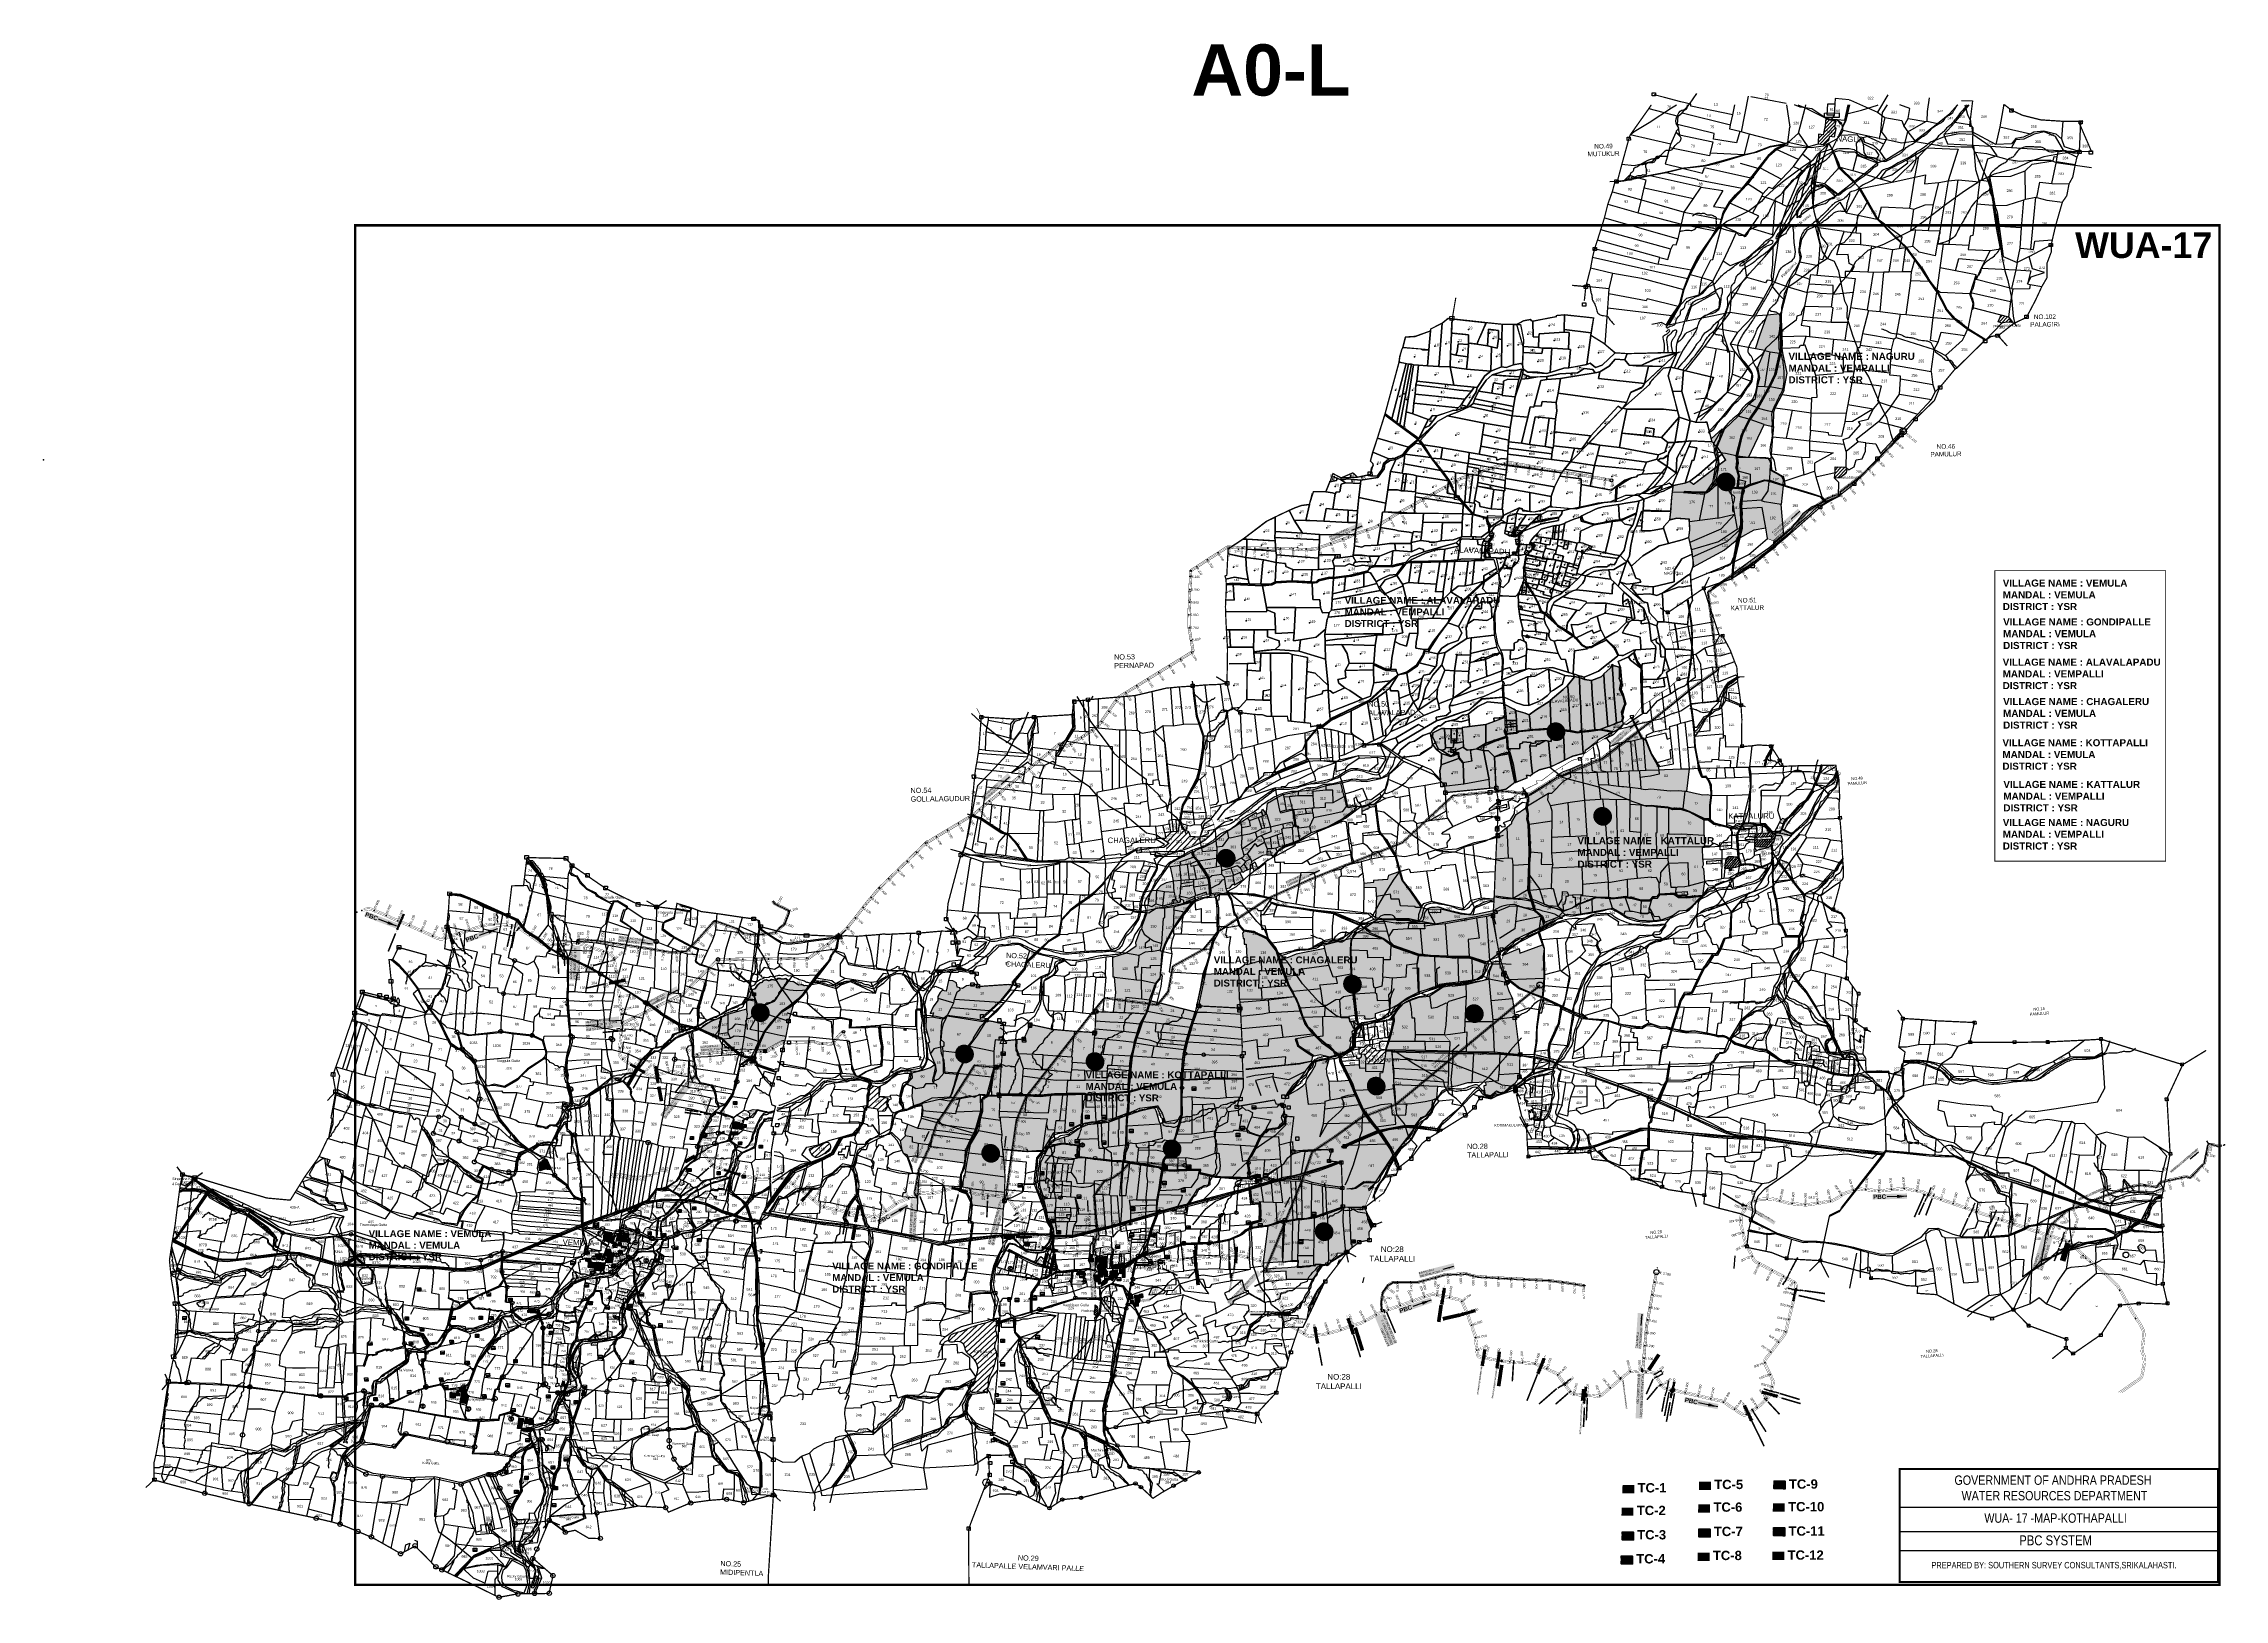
# Model space of a CAD drawing. Header units: inches. Extents: x 206739 to 240559, y 1587423 to 1599564.
# Drawn here: x 206739 to 223763, y 1587423 to 1599564 of the extents above; entities that cross this region are included whole.
import ezdxf
from ezdxf.enums import TextEntityAlignment as Align

# ---------------------------------------------------------------- set-up
doc = ezdxf.new("R2010")
doc.units = ezdxf.units.IN
doc.header["$MEASUREMENT"] = 0
for name, pattern in [('ACAD_ISO02W100', [15, 12, -3]), ('DASHED2', [0.375, 0.25, -0.125]), ('HIDDEN2', [0.1875, 0.125, -0.0625]), ('PHANTOM2', [1.25, 0.625, -0.125, 0.125, -0.125, 0.125, -0.125])]:
    doc.linetypes.add(name, pattern=pattern)
for name, color, linetype in [('288', 7, 'Continuous'), ('BLOCK', 72, 'Continuous'), ('BOUNDRY STONES', 240, 'Continuous'), ('CANAL1', 7, 'Continuous'), ('CSMark', 72, 'Continuous'), ('DIMENSION', 7, 'Continuous'), ('FRAME 025', 7, 'Continuous'), ('PAPER SIZE', 5, 'Continuous'), ('PLOT', 7, 'Continuous'), ('PLOT NO', 7, 'Continuous'), ('PLOTS', 7, 'Continuous'), ('PLOTS NO', 7, 'Continuous'), ('RAOD', 1, 'Continuous'), ('ROAD', 1, 'Continuous'), ('ROADS', 1, 'Continuous'), ('STREAM', 4, 'Continuous'), ('STREAMS', 4, 'Continuous'), ('STRUCTURE', 5, 'Continuous'), ('TEXT', 1, 'Continuous'), ('text1', 7, 'Continuous'), ('text2', 7, 'Continuous'), ('Title', 7, 'Continuous'), ('TITLEBLOCK', 7, 'Continuous'), ('Unknown_Area_Type', 7, 'Continuous'), ('VILLAGE', 7, 'Continuous'), ('VILLAGE BOUNDARY STONES', 1, 'Continuous'), ('VILLAGE BOUNDRY', 5, 'Continuous'), ('VILLAGE BOUNDRY STONES', 1, 'Continuous'), ('wells', 7, 'Continuous'), ('WUA-17', 3, 'Continuous')]:
    doc.layers.add(name, color=color, linetype=linetype)
doc.styles.add('ARIALN', font='ARIALN.TTF')
doc.styles.add('FONT1', font='Arial')
doc.styles.get("Standard").update_dxf_attribs({"font": 'arial.ttf'})
doc.dimstyles.get("Standard").update_dxf_attribs({"dimtxt": 0.18, "dimasz": 0.18, "dimexe": 0.18, "dimexo": 0.0625, "dimgap": 0.09, "dimtad": 0, "dimtih": 1, "dimtoh": 1, "dimdec": 4, "dimzin": 0, "dimdsep": 46, "dimtxsty": 'Standard', "dimcen": 0.09, "dimadec": 0, "dimazin": 0, "dimtfac": 1, "dimtdec": 4, "dimtofl": 0, "dimtmove": 0, "dimatfit": 3, "dimfxl": 1, "dimtolj": 1, "dimtzin": 0, "dimarcsym": 0})
pattern_1 = [(44.88524714, (110407.8104, 1501178.7762), (-0.20098420403, 0.2017908892), [])]
pattern_2 = [(42.75675967, (99659.80842, 1506710.48788), (-0.1891467585, 0.2045693864), [])]
pattern_3 = [(44.01481923, (71231.38273, 1501062.2223), (-0.3570810371, 0.369576896), [])]
pattern_4 = [(43.01206, (210510.003, 1585718.84), (-21.4658, 23.00954), [])]
pattern_5 = [(44.9113504, (200848.9613, 1586077.4245), (-0.660761946, 0.662809814), [])]
pattern_6 = [(359.91135, (200848.961, 1586077.4245), (7.498837, 7.475668), [7.4872615, -7.4872615])]
pattern_7 = [(48.95484, (217806.344, 1591784.929), (-10.47062, 9.11647), [])]
pattern_8 = [(45.8582, (217983.866, 1597260.55), (-13.737805, 13.33231), [])]
pattern_9 = [(45, (0, 0), (-0.088388347648, 0.088388347648), [])]
pattern_10 = [(45, (145108.72772, 1005722.84326), (-0.0320977027633, 0.0320977027633), [])]

# ---------------------------------------------------------------- blocks, each defined once
blk = doc.blocks.new('gfgfdgfdgdfg')
at = {"layer": 'PLOTS NO', "color": 0}
for points in [[(19741, 7371), (19732, 7371), (19732, 7359)], [(19732, 7371), (19754, 7349)]]:
    blk.add_lwpolyline(points, dxfattribs=at)
blk = doc.blocks.new('PUMP')
at = {"layer": 'text2', "linetype": 'Continuous'}
h = blk.add_hatch(color=5, dxfattribs=at)
h.dxf.hatch_style = 1
edge = h.paths.add_edge_path(flags=17)
edge.add_arc((0, 0), 10.1, 0, 360)
edge = h.paths.add_edge_path()
edge.add_arc((0, 0), 13.4, 0, 360)
h = blk.add_hatch(dxfattribs=at)
h.set_pattern_fill('ANSI37', color=1, scale=10)
h.set_pattern_definition([(45, (-205292.2248, -1596949.1993), (-0.8838834765, 0.8838834765), []), (135, (-205292.2248, -1596949.1993), (-0.8838834765, -0.8838834765), [])])
h.paths.add_polyline_path([(0, 10), (0, 0), (10, 0, 0.414214)])
h.paths.add_polyline_path([(0, 0), (-10, 0, 0.414214), (0, -10)])
at = {"layer": 'text2', "color": 5, "linetype": 'Continuous'}
for radius in [13.4, 10.1]:
    blk.add_circle((0, 0), radius, dxfattribs=at)
at = {"layer": 'text2', "linetype": 'Continuous'}
blk.add_circle((0, 0), 1.3, dxfattribs=at)
blk = doc.blocks.new('DROP')
h = blk.add_hatch()
h.set_pattern_fill('ANSI31', color=1, scale=10, angle=45)
h.set_pattern_definition([(90, (-324.4107, -25.7687), (-1.25, 0), [])])
h.paths.add_polyline_path([(-10, -4), (-14, 4), (14, 4), (10, -4)])
at = {"layer": 'STRUCTURE', "color": 5, "const_width": 0.49}
blk.add_lwpolyline([(-10, -4), (-14, 4), (14, 4), (10, -4), (-10, -4)], dxfattribs=at)
at = {"layer": 'STRUCTURE', "color": 5}
blk.add_circle((0, 0), 1.33, dxfattribs=at)
blk = doc.blocks.new('*D18')
at = {"layer": 'Defpoints', "color": 0, "linetype": 'Continuous', "transparency": 16777216}
for p in [(213027, 1590443), (213087, 1590409), (213091, 1590433)]:
    blk.add_point(p, dxfattribs=at)
at = {"layer": 'text2', "color": 0, "linetype": 'Continuous', "lineweight": -2, "transparency": 16777216}
for p, q in [((213027, 1590443), (213023, 1590419)), ((213023, 1590419), (213035, 1590417)), ((213087, 1590409), (213075, 1590411)), ((213091, 1590433), (213087, 1590409))]:
    blk.add_line(p, q, dxfattribs=at)
at = {"layer": 'text2', "color": 0, "linetype": 'Continuous', "transparency": 16777216}
for points in [[(213023, 1590419), (213023, 1590419), (213023, 1590419)], [(213087, 1590409), (213087, 1590409), (213087, 1590409)]]:
    blk.add_solid(points, dxfattribs=at)
at = {"layer": 'text2', "color": 0, "linetype": 'Continuous', "transparency": 16777216, "insert": (213055, 1590414), "char_height": 8, "attachment_point": 5}
blk.add_mtext('\\A1;65.0906', dxfattribs=at)
blk = doc.blocks.new('*D17')
at = {"layer": 'Defpoints', "color": 0, "linetype": 'Continuous', "transparency": 16777216}
for p in [(219316, 1589181), (219380, 1589186), (219330, 1589156)]:
    blk.add_point(p, dxfattribs=at)
at = {"layer": 'text2', "color": 0, "linetype": 'Continuous', "lineweight": -2, "transparency": 16777216}
for p, q in [((219316, 1589181), (219365, 1589210)), ((219330, 1589156), (219380, 1589186)), ((219365, 1589210), (219370, 1589202)), ((219380, 1589186), (219375, 1589194))]:
    blk.add_line(p, q, dxfattribs=at)
at = {"layer": 'text2', "color": 0, "linetype": 'Continuous', "transparency": 16777216}
for points in [[(219365, 1589210), (219365, 1589210), (219365, 1589210)], [(219380, 1589186), (219380, 1589186), (219380, 1589186)]]:
    blk.add_solid(points, dxfattribs=at)
at = {"layer": 'text2', "color": 0, "linetype": 'Continuous', "transparency": 16777216, "insert": (219372, 1589198), "char_height": 8, "attachment_point": 5}
blk.add_mtext('\\A1;28.8480', dxfattribs=at)
blk = doc.blocks.new('CIRCLE-BOX')
for p, q in [((-0.5, 0), (0.5, 0)), ((0, 0.5), (0, -0.5))]:
    blk.add_line(p, q)
blk.add_circle((0, 0), 0.2)
blk = doc.blocks.new('OT')
at = {"layer": 'STRUCTURE', "color": 190}
for points, const_width in [([(769751, 1706596), (769729, 1706596)], 0.5), ([(769751, 1706579), (769729, 1706579)], 0.5), ([(769775, 1706602), (769775, 1706598), (769769, 1706594), (769762, 1706594), (769754, 1706594), (769748, 1706598), (769748, 1706602)], 0.5), ([(769748, 1706573), (769748, 1706577), (769754, 1706581), (769762, 1706581), (769762, 1706581), (769762, 1706581), (769769, 1706581), (769775, 1706577), (769775, 1706573)], 0.5), ([(769762, 1706594), (769762, 1706581)], 2.5)]:
    blk.add_lwpolyline(points, dxfattribs=dict(at, const_width=const_width))
at = {"layer": 'STRUCTURE', "color": 0}
blk.add_circle((769762, 1706587), 1.87, dxfattribs=at)
blk.add_leader([(769733, 1706587), (769754, 1706587)], dimstyle='Standard', override={"dimasz": 10, "dimgap": 0.09, "dimtad": 0}, dxfattribs=at)
blk = doc.blocks.new('UT')
at = {"layer": 'STRUCTURE'}
h = blk.add_hatch(dxfattribs=at)
h.set_pattern_fill('DASH', color=150, scale=8, angle=-39.6278, style=0)
h.set_pattern_definition([(320.372247933, (-4370.464, -6260.8811), (1.40800153113, 0.132407282), [1, -1])])
h.paths.add_polyline_path([(765163, 1700682), (765166, 1700681), (765167, 1700680), (765169, 1700680), (765172, 1700680), (765176, 1700679), (765180, 1700679), (765183, 1700680), (765188, 1700681), (765189, 1700681), (765193, 1700682), (765196, 1700680), (765196, 1700672), (765193, 1700670), (765191, 1700671), (765188, 1700671), (765185, 1700672), (765184, 1700672), (765181, 1700672), (765180, 1700673), (765178, 1700673), (765177, 1700673), (765175, 1700673), (765173, 1700672), (765170, 1700672), (765168, 1700672), (765166, 1700671), (765165, 1700671), (765163, 1700670)])
h.paths.add_polyline_path([(765259, 1700682), (765256, 1700680), (765256, 1700672), (765259, 1700670), (765262, 1700671), (765264, 1700672), (765266, 1700672), (765269, 1700673), (765273, 1700673), (765276, 1700673), (765279, 1700673), (765281, 1700673), (765284, 1700672), (765286, 1700672), (765288, 1700671), (765289, 1700671), (765289, 1700683), (765288, 1700682), (765286, 1700681), (765283, 1700681), (765281, 1700680), (765277, 1700680), (765273, 1700680), (765269, 1700680), (765265, 1700681), (765261, 1700682)])
at = {"layer": 'STRUCTURE', "color": 150, "const_width": 0.628}
for points in [[(765190, 1700688), (765190, 1700684), (765196, 1700680), (765256, 1700680), (765262, 1700684), (765262, 1700688)], [(765190, 1700664), (765190, 1700668), (765196, 1700672), (765256, 1700672), (765262, 1700668), (765262, 1700664)]]:
    blk.add_lwpolyline(points, dxfattribs=at)
at = {"layer": 'STRUCTURE', "color": 150}
for points in [[(765196, 1700680), (765256, 1700680)], [(765196, 1700672), (765256, 1700672)], [(765196, 1700672), (765256, 1700672)]]:
    blk.add_lwpolyline(points, dxfattribs=at)
at = {"layer": 'STRUCTURE', "color": 0}
blk.add_circle((765226, 1700676), 1.89, dxfattribs=at)
at = {"layer": 'STRUCTURE', "color": 150}
for points in [[(765163, 1700682), (765164, 1700681), (765168, 1700680), (765171, 1700680), (765176, 1700679), (765185, 1700680), (765193, 1700682)], [(765163, 1700670), (765164, 1700671), (765168, 1700672), (765171, 1700672), (765176, 1700673), (765185, 1700672), (765193, 1700670)], [(765289, 1700683), (765288, 1700682), (765284, 1700681), (765281, 1700680), (765276, 1700680), (765267, 1700680), (765259, 1700682)], [(765289, 1700671), (765288, 1700671), (765284, 1700672), (765281, 1700673), (765276, 1700673), (765267, 1700672), (765259, 1700670)]]:
    blk.add_spline(points, degree=3, dxfattribs=at)
at = {"layer": 'STRUCTURE', "color": 0}
blk.add_text('STREAM', height=5, dxfattribs=at).set_placement((765148, 1700676), align=Align.MIDDLE_CENTER)
for points in [[(765191, 1700676), (765164, 1700676)], [(765289, 1700677), (765265, 1700676)]]:
    blk.add_leader(points, dimstyle='Standard', override={"dimasz": 10, "dimgap": 0.09, "dimtad": 0}, dxfattribs=at)
blk = doc.blocks.new('SP')
at = {"layer": 'STRUCTURE'}
h = blk.add_hatch(dxfattribs=at)
h.set_pattern_fill('DASH', color=256, scale=8, style=0)
edge = h.paths.add_edge_path()
edge.add_spline(control_points=[(769826, 1706742), (769825, 1706742), (769824, 1706741), (769821, 1706740), (769817, 1706740), (769811, 1706739), (769804, 1706740), (769798, 1706741), (769796, 1706742)], knot_values=[0, 0, 0, 0, 1.613557, 5.24513, 8.624976, 13.470124, 22.190216, 30.746377, 30.746377, 30.746377, 30.746377], degree=3, periodic=0)
edge.add_line((769796, 1706742), (769793, 1706740))
edge.add_line((769793, 1706740), (769733, 1706740))
edge.add_line((769733, 1706740), (769730, 1706742))
edge.add_spline(control_points=[(769730, 1706742), (769727, 1706741), (769721, 1706739), (769714, 1706738), (769708, 1706739), (769704, 1706740), (769701, 1706740), (769700, 1706741), (769700, 1706741)], knot_values=[0, 0, 0, 0, 8.556161, 17.276253, 22.121402, 25.501247, 29.13282, 30.746377, 30.746377, 30.746377, 30.746377], degree=3, periodic=0)
edge.add_line((769700, 1706741), (769700, 1706722))
edge.add_spline(control_points=[(769700, 1706722), (769700, 1706722), (769701, 1706723), (769704, 1706724), (769708, 1706725), (769714, 1706725), (769721, 1706725), (769727, 1706723), (769730, 1706723)], knot_values=[0, 0, 0, 0, 1.613557, 5.24513, 8.624976, 13.470124, 22.190216, 30.746377, 30.746377, 30.746377, 30.746377], degree=3, periodic=0)
edge.add_line((769730, 1706723), (769733, 1706725))
edge.add_line((769733, 1706725), (769793, 1706725))
edge.add_line((769793, 1706725), (769796, 1706723))
edge.add_spline(control_points=[(769796, 1706723), (769798, 1706723), (769804, 1706725), (769811, 1706726), (769817, 1706725), (769821, 1706725), (769824, 1706724), (769825, 1706723), (769826, 1706723)], knot_values=[0, 0, 0, 0, 8.556161, 17.276253, 22.121402, 25.501247, 29.13282, 30.746377, 30.746377, 30.746377, 30.746377], degree=3, periodic=0)
edge.add_line((769826, 1706723), (769826, 1706742))
h.paths.add_polyline_path([(769764, 1706732, -1), (769761, 1706732, -1)], flags=0)
h.paths.add_polyline_path([(769761, 1706732, 1), (769764, 1706732, 1)], flags=16)
at = {"layer": 'STRUCTURE', "const_width": 0.628}
for points in [[(769727, 1706748), (769727, 1706744), (769733, 1706740), (769793, 1706740), (769799, 1706744), (769799, 1706748)], [(769727, 1706717), (769727, 1706721), (769733, 1706725), (769793, 1706725), (769799, 1706721), (769799, 1706717)]]:
    blk.add_lwpolyline(points, dxfattribs=at)
at = {"layer": 'STRUCTURE', "color": 3}
blk.add_lwpolyline([(769733, 1706725), (769793, 1706725)], dxfattribs=at)
blk.add_lwpolyline([(769733, 1706725), (769793, 1706725)], dxfattribs=at)
at = {"layer": 'STRUCTURE', "color": 0}
blk.add_circle((769763, 1706732), 1.55, dxfattribs=at)
at = {"layer": 'STRUCTURE'}
for points in [[(769700, 1706741), (769701, 1706740), (769704, 1706740), (769708, 1706739), (769713, 1706739), (769721, 1706740), (769730, 1706742)], [(769700, 1706722), (769701, 1706723), (769704, 1706724), (769708, 1706724), (769713, 1706725), (769721, 1706724), (769730, 1706723)], [(769826, 1706742), (769824, 1706741), (769821, 1706740), (769817, 1706740), (769813, 1706739), (769804, 1706740), (769796, 1706742)], [(769826, 1706723), (769824, 1706724), (769821, 1706725), (769817, 1706725), (769813, 1706726), (769804, 1706725), (769796, 1706723)]]:
    blk.add_spline(points, degree=3, dxfattribs=at)
at = {"layer": 'STRUCTURE', "color": 0}
blk.add_text('STREAM', height=5, dxfattribs=at).set_placement((769684, 1706732), align=Align.MIDDLE_CENTER)
for points in [[(769727, 1706732), (769701, 1706732)], [(769824, 1706732), (769801, 1706732)]]:
    blk.add_leader(points, dimstyle='Standard', override={"dimasz": 10, "dimgap": 0.09, "dimtad": 0}, dxfattribs=at)
blk = doc.blocks.new('DLB')
at = {"layer": 'STRUCTURE'}
h = blk.add_hatch(dxfattribs=at)
h.set_pattern_fill('DOTS', color=6, scale=20, angle=320.37224793, style=0)
h.paths.add_polyline_path([(769700, 1706950), (769700, 1706934), (769729, 1706934), (769732, 1706936), (769792, 1706936), (769795, 1706934), (769825, 1706934), (769825, 1706950), (769795, 1706950), (769792, 1706948), (769732, 1706948), (769729, 1706950)])
at = {"layer": 'STRUCTURE', "color": 6, "linetype": 'ACAD_ISO02W100', "ltscale": 0.5, "const_width": 0.5}
for points in [[(769700, 1706950), (769729, 1706950)], [(769700, 1706934), (769729, 1706934)], [(769795, 1706950), (769825, 1706950)], [(769795, 1706934), (769825, 1706934)]]:
    blk.add_lwpolyline(points, dxfattribs=at)
at = {"layer": 'STRUCTURE', "color": 6, "const_width": 0.628}
for points in [[(769726, 1706956), (769726, 1706952), (769732, 1706948), (769792, 1706948), (769798, 1706952), (769798, 1706956)], [(769726, 1706928), (769726, 1706932), (769732, 1706936), (769792, 1706936), (769798, 1706932), (769798, 1706928)], [(769732, 1706942), (769792, 1706942)]]:
    blk.add_lwpolyline(points, dxfattribs=at)
at = {"layer": 'STRUCTURE', "color": 6}
blk.add_lwpolyline([(769732, 1706936), (769792, 1706936)], dxfattribs=at)
blk.add_lwpolyline([(769732, 1706936), (769792, 1706936)], dxfattribs=at)
at = {"layer": 'STRUCTURE', "color": 0}
blk.add_circle((769762, 1706942), 1.8, dxfattribs=at)
for points in [[(769704, 1706942), (769727, 1706942)], [(769819, 1706942), (769796, 1706942)]]:
    blk.add_leader(points, dimstyle='Standard', override={"dimasz": 10, "dimgap": 0.09, "dimtad": 0}, dxfattribs=at)
blk = doc.blocks.new('AQUEDUCT')
at = {"layer": 'STRUCTURE'}
h = blk.add_hatch(dxfattribs=at)
h.set_pattern_fill('DASH', color=256, scale=8, angle=-90, style=0)
h.set_pattern_definition([(270, (-1706662.7411, 769762.6106), (1, -1), [1, -1])])
edge = h.paths.add_edge_path()
edge.add_spline(control_points=[(7, -63), (6, -63), (5, -61), (5, -58), (4, -54), (3, -49), (4, -41), (5, -36), (6, -33)], knot_values=[0, 0, 0, 0, 1.613557, 5.24513, 8.624976, 13.470124, 22.190216, 30.746377, 30.746377, 30.746377, 30.746377], degree=3, periodic=0)
edge.add_line((6, -33), (4, -30))
edge.add_line((4, -30), (4, 30))
edge.add_line((4, 30), (6, 33))
edge.add_spline(control_points=[(6, 33), (5, 36), (4, 41), (3, 49), (3, 54), (4, 58), (4, 61), (5, 63), (6, 63)], knot_values=[0, 0, 0, 0, 8.556161, 17.276253, 22.121402, 25.501247, 29.13282, 30.746377, 30.746377, 30.746377, 30.746377], degree=3, periodic=0)
edge.add_line((6, 63), (-7, 63))
edge.add_spline(control_points=[(-7, 63), (-6, 63), (-5, 61), (-5, 58), (-4, 54), (-3, 49), (-4, 41), (-5, 36), (-6, 33)], knot_values=[0, 0, 0, 0, 1.613557, 5.24513, 8.624976, 13.470124, 22.190216, 30.746377, 30.746377, 30.746377, 30.746377], degree=3, periodic=0)
edge.add_line((-6, 33), (-4, 30))
edge.add_line((-4, 30), (-4, -30))
edge.add_line((-4, -30), (-6, -33))
edge.add_spline(control_points=[(-6, -33), (-5, -36), (-4, -41), (-3, -49), (-3, -54), (-4, -58), (-4, -61), (-5, -63), (-6, -63)], knot_values=[0, 0, 0, 0, 8.556161, 17.276253, 22.121402, 25.501247, 29.13282, 30.746377, 30.746377, 30.746377, 30.746377], degree=3, periodic=0)
edge.add_line((-6, -63), (7, -63))
blk.add_circle((0, 0), 0.938)
at = {"layer": 'STRUCTURE', "const_width": 0.628}
for points in [[(-12, 36), (-8, 36), (-4, 30), (-4, -30), (-8, -36), (-12, -36)], [(12, 36), (8, 36), (4, 30), (4, -30), (8, -36), (12, -36)]]:
    blk.add_lwpolyline(points, dxfattribs=at)
at = {"layer": 'STRUCTURE', "color": 3}
for points in [[(-4, 30), (-4, -30)], [(-4, 30), (-4, -30)], [(4, 30), (4, -30)]]:
    blk.add_lwpolyline(points, dxfattribs=at)
at = {"layer": 'STRUCTURE'}
for points in [[(-7, 63), (-6, 62), (-5, 58), (-4, 55), (-4, 50), (-4, 41), (-6, 33)], [(6, 63), (5, 62), (4, 58), (4, 55), (3, 50), (4, 41), (6, 33)], [(-6, -63), (-5, -62), (-4, -58), (-4, -55), (-3, -50), (-4, -41), (-6, -33)], [(7, -63), (6, -62), (5, -58), (4, -55), (4, -50), (4, -41), (6, -33)]]:
    blk.add_spline(points, degree=3, dxfattribs=at)
at = {"layer": 'STRUCTURE', "color": 0}
blk.add_text('STREAM', height=5, dxfattribs=at).set_placement((-20, 0), align=Align.MIDDLE_CENTER)
for points in [[(32, 0), (6, 0)], [(0, -62), (0, -38)]]:
    blk.add_leader(points, dimstyle='Standard', override={"dimasz": 10, "dimgap": 0.09, "dimtad": 0}, dxfattribs=at)
blk = doc.blocks.new('SLB')
at = {"layer": 'STRUCTURE'}
h = blk.add_hatch(dxfattribs=at)
h.set_pattern_fill('DOTS', color=6, scale=20, angle=320.3722, style=0)
h.set_pattern_definition([(320.372247934, (-159.4327, -72.9564), (1.2786241598, 0.5641323054), [0, -1.25])])
h.paths.add_polyline_path([(769700, 1706871), (769700, 1706861), (769729, 1706861), (769732, 1706863), (769792, 1706863), (769795, 1706861), (769825, 1706861), (769825, 1706871), (769795, 1706871), (769792, 1706869), (769732, 1706869), (769729, 1706871)])
at = {"layer": 'STRUCTURE', "color": 6, "linetype": 'ACAD_ISO02W100', "ltscale": 0.5, "const_width": 0.5}
for points in [[(769700, 1706871), (769729, 1706871)], [(769700, 1706861), (769729, 1706861)], [(769795, 1706871), (769825, 1706871)], [(769795, 1706861), (769825, 1706861)]]:
    blk.add_lwpolyline(points, dxfattribs=at)
at = {"layer": 'STRUCTURE', "color": 6, "const_width": 0.628}
for points in [[(769726, 1706877), (769726, 1706873), (769732, 1706869), (769792, 1706869), (769798, 1706873), (769798, 1706877)], [(769726, 1706855), (769726, 1706859), (769732, 1706863), (769792, 1706863), (769798, 1706859), (769798, 1706855)]]:
    blk.add_lwpolyline(points, dxfattribs=at)
at = {"layer": 'STRUCTURE', "color": 6}
blk.add_lwpolyline([(769732, 1706863), (769792, 1706863)], dxfattribs=at)
blk.add_lwpolyline([(769732, 1706863), (769792, 1706863)], dxfattribs=at)
at = {"layer": 'STRUCTURE', "color": 0}
blk.add_circle((769762, 1706866), 1.24, dxfattribs=at)
for points in [[(769704, 1706866), (769727, 1706866)], [(769819, 1706866), (769796, 1706866)]]:
    blk.add_leader(points, dimstyle='Standard', override={"dimasz": 10, "dimgap": 0.09, "dimtad": 0}, dxfattribs=at)
blk = doc.blocks.new('8888')
at = {"layer": 'Title', "color": 5, "insert": (195105, 1605625), "char_height": 23, "width": 173.82, "attachment_point": 1, "rotation": 320.8039, "bg_fill": 1, "box_fill_scale": 1.1, "bg_fill_color": 7, "bg_fill_true_color": 16777215, "bg_fill_transparency": 0}
blk.add_mtext('\\pxql;{\\fArial|b1|i0|c0|p34;\\C1;PBC}', dxfattribs=at)
at = {"layer": 'Title', "color": 1}
blk.add_leader([(195233, 1605505), (195154, 1605569)], dimstyle='Standard', override={"dimtxt": 5, "dimasz": 50, "dimgap": 0.09, "dimtad": 0, "dimzin": 2}, dxfattribs=at)

msp = doc.modelspace()

# ---------------------------------------------------------------- hatches: boundary and pattern name
at = {"layer": 'PLOT'}
h = msp.add_hatch(dxfattribs=at)
h.set_pattern_fill('ANSI31', color=30, scale=252.373953, angle=0.665356544)
h.set_pattern_definition([(45.66536, (212354.68, 1590599.344), (-22.56445, 22.04638), [])])
h.paths.add_polyline_path([(215491.47929, 1593405.25789), (215496.02062, 1593360.02121), (215465.726, 1593360.62489), (215521.32094, 1593323.31304), (215496.33276, 1593304.13013), (215505.76599, 1593303.3836), (215500.14356, 1593239.75745), (215608.84251, 1593270.07619), (215766.70362, 1593331.83827), (215758.4385, 1593370.20148), (215692.61777, 1593375.04205), (215678.86293, 1593412.58804), (215626.6792, 1593433.27467), (215596.78092, 1593415.1069), (215586.34213, 1593414.07766), (215585.69651, 1593414.07016)])
h.paths.add_polyline_path([(215675.56167, 1593347.98295), (215732.93242, 1593348.64921), (215732.57306, 1593379.59306), (215675.20231, 1593378.9268)], flags=24)
h.paths.add_polyline_path([(215715.66431, 1593343.8892), (215773.03506, 1593344.55546), (215772.6757, 1593375.49931), (215715.30495, 1593374.83305)], flags=9)
h.paths.add_polyline_path([(215621.32977, 1593426.67614), (215678.70052, 1593427.34239), (215678.34116, 1593458.28624), (215620.97041, 1593457.61998)], flags=9)
h.paths.add_polyline_path([(215583.19509, 1593392.2904), (215640.56584, 1593392.95666), (215640.20649, 1593423.90051), (215582.83574, 1593423.23425)], flags=24)
h.paths.add_polyline_path([(215511.45148, 1593370.70343), (215568.81534, 1593371.3696), (215568.45623, 1593402.2928), (215511.09236, 1593401.62662)], flags=24)
h.paths.add_polyline_path([(215495.58765, 1593339.61598), (215552.95151, 1593340.28215), (215552.59239, 1593371.20535), (215495.22853, 1593370.53917)], flags=25)
h.paths.add_polyline_path([(215574.47665, 1593321.20474), (215631.66837, 1593321.86891), (215631.31525, 1593352.27569), (215574.12353, 1593351.61151)], flags=24)
h.paths.add_polyline_path([(215755.69833, 1593339.09041), (215813.0622, 1593339.75659), (215812.70308, 1593370.67978), (215755.33922, 1593370.0136)], flags=9)
h = msp.add_hatch(dxfattribs=at)
h.set_pattern_fill('ANSI31', color=30, scale=252.373953, angle=0.665356544)
h.set_pattern_definition([(45.6654, (213880.84, 1590815.766), (-22.56445, 22.04638), [])])
h.paths.add_polyline_path([(217217.98962, 1591701.59514), (217218.50821, 1591704.31966), (217207.79949, 1591710.18806), (217144.43049, 1591700.13662), (217135.733, 1591721.3687), (217121.97233, 1591718.98671), (217110.71486, 1591730.85584), (217114.42839, 1591755.78756), (217065.13617, 1591748.99298), (217045.3093, 1591732.76291), (217007.50766, 1591732.32391), (217008.13818, 1591716.33141), (217009.92649, 1591677.24154), (217027.71549, 1591677.44812), (217048.25667, 1591679.23303), (217061.4832, 1591650.55357), (217058.36711, 1591601.91947), (217204.88731, 1591606.46762)])
at = {"layer": 'PLOTS NO', "true_color": 0xafd9aa}
h = msp.add_hatch(dxfattribs=at)
h.set_pattern_fill('ANSI31', color=9)
h.set_pattern_definition(pattern_9)
h.paths.add_polyline_path([(220321.66888, 1595756.58982), (220240.66864, 1595684.10089), (220196.24497, 1595701.01347), (220182.61298, 1595785.73792), (220091.14566, 1595768.05379), (219980.58048, 1595708.12858), (219956.2346, 1595689.53155), (219860.50354, 1595610.07539), (219612.177, 1595475.96557), (219612.05845, 1595558.17808), (219603.62578, 1595614.40158), (219590.30537, 1595670.86071), (219581.28753, 1595709.08324), (219589.44581, 1595770.09395), (219586.63638, 1595831.12692), (219585.63818, 1595852.81236), (219487.57647, 1595859.36452), (219433.82118, 1595846.51514), (219441.45333, 1595915.84005), (219449.00663, 1596027.5761), (219459.91585, 1596110.61146), (219554.13684, 1596134.06369), (219587.29819, 1596147.34648), (219619.89228, 1596123.95088), (219868.30612, 1596312.51506), (219839.32124, 1596360.47218), (219797.48696, 1596423.35482), (219762.79343, 1596455.25907), (219758.64134, 1596482.02548), (219841.68732, 1596558.86119), (219860.1276, 1596554.3097), (219967.57351, 1596657.63153), (220051.1495, 1596749.60642), (220102.93952, 1596793.01919), (220117.4482, 1596889.47035), (220135.49706, 1596954.46677), (220120.87126, 1597038.49427), (220175.51974, 1597168.07134), (220103.32048, 1597182.9145), (220194.83213, 1597444.26897), (220296.00149, 1597454.2623), (220309.89699, 1597186.72214), (220348.72692, 1596992.40291), (220325.81643, 1596868.23702), (220327.49706, 1596860.15878), (220311.65208, 1596826.49995), (220257.3608, 1596722.5517), (220245.87351, 1596690.49248), (220242.09491, 1596575.47886), (220169.82431, 1596591.19523), (220047.82837, 1596332.90575), (220224.39494, 1596323.80935), (220217.73909, 1596235.52176), (220306.20658, 1596186.92708), (220321.2936, 1596160.08959), (220317.66508, 1596120.25069), (220319.85653, 1596113.31435), (220304.07029, 1595967.36473)])
at = {"layer": 'PLOTS NO', "true_color": 0xc7c8ca}
h = msp.add_hatch(color=9, dxfattribs=at)
h.dxf.hatch_style = 1
h.paths.add_polyline_path([(217682.15763, 1593718.69974), (217676.71964, 1593767.60321), (217644.87744, 1593808.12006), (217638.98272, 1593889.81028), (217650.25806, 1593934.57808), (217652.28898, 1594024.2816), (217722.51992, 1593999.40192), (217720.70143, 1594005.71326), (217647.93375, 1594048.55828), (217625.38566, 1594061.12659), (217581.74117, 1594155.33425), (217584.4259, 1594184.90139), (217650.62919, 1594220.20609), (217673.82024, 1594219.48802), (217728.16516, 1594215.4589), (217771.09822, 1594220.15246), (217812.1523, 1594220.08587), (217811.75246, 1594227.0293), (217871.06414, 1594234.88594), (217996.63145, 1594249.14196), (218061.77002, 1594274.78024), (218156.62389, 1594310.42123), (218151.06595, 1594362.31504), (218143.61016, 1594407.08735), (218215.00984, 1594370.6856), (218229.86326, 1594361.09579), (218303.80831, 1594339.29863), (218335.82762, 1594326.17239), (218499.64115, 1594435.89138), (218634.05486, 1594553.50964), (218690.53835, 1594623.70347), (218727.94795, 1594615.67368), (218768.715, 1594602.47298), (218823.47536, 1594592.98912), (218897.98928, 1594621.19362), (218918.75663, 1594644.10186), (218966.97618, 1594688.79158), (218983.1834, 1594719.51803), (219001.39896, 1594707.08073), (219040.19958, 1594698.09546), (219041.50681, 1594622.15053), (219039.11702, 1594609.69543), (219052.57901, 1594574.7794), (219041.44849, 1594523.38384), (219068.0493, 1594473.80195), (219083.65546, 1594411.00165), (219056.74834, 1594348.88739), (219063.33838, 1594299.22987), (219058.05866, 1594274.94769), (219073.40356, 1594254.34931), (219009.96654, 1594200.14821), (218987.74262, 1594191.20684), (218873.35365, 1594130.61292), (218774.40591, 1594049.38339), (218772.31632, 1594031.19816), (218756.4199, 1594023.64721), (218677.00834, 1594004.06946), (218610.73051, 1593971.49727), (218505.00289, 1593919.54058), (218415.83927, 1593897.20505), (218362.77434, 1593865.52536), (218344.47105, 1593850.67675), (218316.08078, 1593854.40249), (218319.79646, 1593833.71899), (218228.90371, 1593797.588), (218155.9484, 1593745.37424), (218082.42037, 1593731.04886), (218078.00834, 1593757.42041)])
at = {"layer": 'PLOTS NO', "true_color": 0x7aafdf}
h = msp.add_hatch(dxfattribs=at)
h.set_pattern_fill('ANSI31', color=143)
h.set_pattern_definition(pattern_9)
h.paths.add_polyline_path([(218101.56484, 1592466.10832), (218054.60597, 1592762.07039), (218056.21068, 1592796.55068), (218058.6541, 1592890.08055), (218070.69321, 1593103.68614), (218076.59585, 1593199.73289), (218083.87826, 1593380.45259), (218087.97909, 1593390.37297), (218164.02752, 1593448.03969), (218199.38489, 1593479.03964), (218200.68058, 1593490.43244), (218233.24595, 1593548.90255), (218309.21727, 1593600.14803), (218323.76289, 1593616.32336), (218331.46669, 1593682.63927), (218325.88072, 1593692.66377), (218342.89931, 1593695.68121), (218350.03605, 1593698.42424), (218558.3423, 1593825.35893), (218835.78082, 1593945.17694), (218896.25925, 1593967.27742), (218911.60464, 1593973.59177), (219064.29123, 1594090.2842), (219191.15884, 1594186.60757), (219212.73953, 1594142.19417), (219228.18072, 1594133.849), (219243.73925, 1594127.50682), (219345.51685, 1593917.54527), (219348.35332, 1593896.41057), (219523.75252, 1593903.13478), (219584.63245, 1593904.29837), (219564.48353, 1593728.93039), (219691.56422, 1593701.76085), (219725.34, 1593704.64802), (219753.08011, 1593698.48983), (219744.65115, 1593620.29638), (219743.8715, 1593513.25908), (219705.17787, 1593513.31063), (219701.17816, 1593502.70745), (219703.02997, 1593386.98336), (219704.40676, 1593293.97117), (219690.17067, 1593290.28349), (219690.57706, 1593196.81659), (219693.23174, 1593151.11546), (219686.66195, 1593135.85112), (219696.0294, 1593127.29636), (219703.65286, 1593024.35531), (219687.81752, 1592916.73724), (219604.32156, 1592829.84618), (219564.64051, 1592800.73927), (219506.47152, 1592797.00122), (219453.17149, 1592756.86478), (219361.6688, 1592723.6845), (219311.17153, 1592718.75581), (219188.78186, 1592722.10558), (219138.05152, 1592741.35965), (219127.29526, 1592740.8556), (219094.0869, 1592752.93531), (219075.23194, 1592766.28163), (218987.73061, 1592817.1727), (218830.16257, 1592788.02429), (218736.1043, 1592772.50717), (218683.25748, 1592765.31752), (218634.95549, 1592770.38952), (218566.1438, 1592750.11966), (218452.03212, 1592680.82148), (218413.94727, 1592661.1349), (218234.88822, 1592575.51365)])
at = {"layer": 'PLOTS NO', "true_color": 0xa953a0}
h = msp.add_hatch(dxfattribs=at)
h.set_pattern_fill('ANSI31', color=215)
h.set_pattern_definition(pattern_9)
h.paths.add_polyline_path([(215342.27327, 1591991.47668), (215173.42197, 1591999.80017), (215091.36378, 1592003.3464), (215109.64042, 1592159.27087), (215099.69859, 1592278.80748), (215089.01633, 1592277.97121), (215084.93405, 1592434.46688), (215184.90411, 1592465.03238), (215268.06811, 1592522.13406), (215264.97401, 1592552.4421), (215301.80642, 1592648.78536), (215313.21043, 1592651.98486), (215316.69924, 1592684.42877), (215353.96316, 1592784.02219), (215359.25718, 1592837.22717), (215364.17975, 1592888.64458), (215378.28926, 1592933.34777), (215391.23475, 1592955.31189), (215426.29826, 1592956.43436), (215462.0934, 1592996.73728), (215504.82869, 1593016.72046), (215559.84355, 1593028.9297), (215535.18113, 1593139.79917), (215511.71761, 1593137.79598), (215528.48786, 1593159.54721), (215568.00298, 1593185.16421), (215698.97428, 1593254.11784), (215718.77476, 1593257.01557), (215733.1209, 1593269.75889), (215775.44278, 1593287.59098), (215790.08364, 1593291.38158), (215858.45228, 1593323.33088), (215892.05814, 1593346.28423), (215979.42934, 1593416.81752), (216083.42758, 1593484.95325), (216137.62906, 1593521.25673), (216203.98207, 1593562.27494), (216207.16067, 1593551.33524), (216245.50519, 1593569.57186), (216253.82895, 1593588.57271), (216282.35277, 1593549.87596), (216293.54484, 1593637.20914), (216367.88789, 1593679.69826), (216416.11453, 1593704.95572), (216538.81063, 1593729.24859), (216644.69952, 1593741.525), (216750.19937, 1593775.07026), (216865.76794, 1593795.08631), (216890.54875, 1593687.83884), (216908.6737, 1593610.89081), (216925.7237, 1593603.56914), (216976.38203, 1593613.67006), (216990.14114, 1593606.02464), (216983.30638, 1593584.96872), (216952.49792, 1593568.26875), (216882.78881, 1593515.90211), (216775.75409, 1593456.51234), (216754.3826, 1593446.99545), (216633.68415, 1593405.02931), (216544.95603, 1593350.06047), (216497.35258, 1593328.04911), (216429.79628, 1593307.03225), (216385.44246, 1593295.78789), (216357.63881, 1593285.96194), (216371.05387, 1593256.32272), (216338.11851, 1593219.97475), (216322.39558, 1593231.00119), (216288.92253, 1593232.74383), (216253.66204, 1593227.74202), (216171.59852, 1593182.08549), (216173.47828, 1593158.41076), (216179.78066, 1593132.77011), (216161.55675, 1593126.13367), (216136.44342, 1593116.45192), (216115.76961, 1593107.81014), (216103.53775, 1593096.30112), (216095.55023, 1593102.63317), (216077.83233, 1593095.01416), (216107.1478, 1593040.9908), (216035.4247, 1592998.64371), (216022.49738, 1593004.42418), (215999.10301, 1592974.49951), (215970.84696, 1592971.02465), (215977.98579, 1592949.00143), (215977.59692, 1592940.15446), (215943.27721, 1592931.89594), (215909.28373, 1592937.88737), (215854.29472, 1592931.35381), (215839.10119, 1592927.24739), (215819.9579, 1592924.56884), (215728.8704, 1592893.69633), (215704.90434, 1592864.39976), (215638.47296, 1592776.54932), (215556.25211, 1592661.11198), (215497.91205, 1592548.62727), (215472.17072, 1592477.61944), (215462.04479, 1592371.13654), (215452.30303, 1592272.59134), (215418.94026, 1592231.58558), (215369.71946, 1592098.50295), (215374.05938, 1592095.63443)])
at = {"layer": 'PLOTS NO', "true_color": 0xc7c8ca}
h = msp.add_hatch(color=9, dxfattribs=at)
h.dxf.hatch_style = 1
h.paths.add_polyline_path([(216415.43005, 1591274.42817), (216361.86486, 1591287.32117), (216347.90807, 1591319.38871), (216054.29261, 1591269.53072), (216079.8248, 1591344.17367), (216105.2647, 1591419.99718), (216084.97103, 1592034.03058), (215761.11104, 1592053.65715), (215753.85368, 1592058.39904), (215806.14715, 1592299.94134), (216001.58769, 1592310.77322), (216068.3547, 1592343.09137), (216112.51568, 1592374.42276), (216113.46621, 1592382.23684), (216133.30756, 1592377.03183), (216126.21379, 1592534.71894), (216112.07428, 1592535.496), (216112.03704, 1592579.26412), (216102.61249, 1592579.6253), (216098.36947, 1592620.52079), (216104.89174, 1592626.71472), (216107.12631, 1592637.0945), (216195.41618, 1592622.12387), (216291.89315, 1592576.01778), (216360.25267, 1592483.79937), (216382.84642, 1592415.7018), (216395.46918, 1592414.12047), (216453.66851, 1592430.89747), (216518.08968, 1592458.37259), (216739.58654, 1592502.55956), (216736.23342, 1592527.86143), (216903.55348, 1592568.52669), (216947.94544, 1592579.31565), (216954.76603, 1592577.92148), (216992.61446, 1592626.94358), (217055.75003, 1592663.94597), (217116.01418, 1592703.88604), (217135.95485, 1592742.86713), (217145.2661, 1592907.80477), (217141.83257, 1592976.19005), (217045.65291, 1592978.24047), (217045.27264, 1593011.27973), (217122.98546, 1593018.44318), (217122.77612, 1593036.46924), (217232.00869, 1593044.10077), (217241.2026, 1593074.96202), (217321.39586, 1593102.29379), (217341.65751, 1593035.85505), (217409.48648, 1592944.08333), (217492.25445, 1592821.46738), (217548.10187, 1592807.04812), (217646.60143, 1592810.16677), (217801.92228, 1592768.81016), (217895.04334, 1592761.5915), (218056.21068, 1592796.55068), (218054.60597, 1592762.07039), (218101.56484, 1592466.10832), (218027.80952, 1592407.29569), (218001.37649, 1592398.36336), (217991.4569, 1592385.97752), (217968.81679, 1592292.5986), (217930.42568, 1592263.67896), (217896.90294, 1592255.98869), (217785.30789, 1592238.63059), (217638.84772, 1592222.25638), (217472.38952, 1592160.08439), (217382.33321, 1592117.59524), (217308.54085, 1592061.58711), (217249.37202, 1592031.16203), (217137.13086, 1591995.9434), (217136.57791, 1591963.76172), (217093.57067, 1591951.92181), (217052.76786, 1591954.45716), (217049.4851, 1591977.79817), (216991.79439, 1591978.28558), (216979.14099, 1591978.66115), (216928.67801, 1591971.19836), (216933.26043, 1591932.43621), (216963.3376, 1591933.50704), (216974.00341, 1591873.63392), (216954.90239, 1591855.37952), (216958.56392, 1591812.71328), (216946.83634, 1591813.84253), (216936.141, 1591778.7661), (216946.33355, 1591773.50632), (216935.20474, 1591723.07565), (216907.1981, 1591701.457), (216849.0361, 1591676.47089), (216821.41238, 1591670.0615), (216779.16887, 1591657.2599), (216705.02862, 1591675.35587), (216659.96694, 1591664.70491), (216645.98054, 1591662.01623), (216639.42783, 1591626.50923), (216642.02403, 1591615.50447), (216589.9923, 1591545.49496), (216439.41134, 1591348.888)])
at = {"layer": 'PLOTS NO', "true_color": 0x105689}
h = msp.add_hatch(color=146, dxfattribs=at)
h.dxf.hatch_style = 1
h.paths.add_polyline_path([(218263.66905, 1591672.4522), (218065.88225, 1591693.33936), (217844.57027, 1591695.89679), (217713.8246, 1591699.54974), (217717.42164, 1591777.15157), (217673.40272, 1591829.20897), (217447.48735, 1591827.45279), (217444.06827, 1591958.16339), (217421.55984, 1591958.98975), (217416.3596, 1592031.8092), (217405.46081, 1592095.17921), (217477.90781, 1592122.29301), (217554.41217, 1592130.98263), (217660.06641, 1592199.09011), (217683.81777, 1592206.671), (217731.09856, 1592213.57231), (217737.2034, 1592207.92619), (217845.11688, 1592221.56627), (218022.84194, 1592264.77442), (218026.23736, 1592318.81884), (218050.97036, 1592380.56793), (218103.33293, 1592382.13928), (218121.43055, 1592384.50389), (218116.12047, 1592401.34624), (218137.0358, 1592453.6696), (218256.60651, 1592501.81388), (218262.43417, 1592465.131), (218440.80256, 1592531.66023), (218452.02117, 1592499.23805), (218445.4354, 1592438.80673), (218451.39416, 1592270.35618), (218438.50019, 1592126.0786), (218345.8263, 1592158.96516), (218263.86056, 1592193.93266), (218180.54192, 1592260.26937), (218153.39497, 1592241.90764), (218206.23824, 1592110.83864), (218227.07436, 1591966.32714)])
at = {"layer": 'PLOTS NO'}
h = msp.add_hatch(color=2, dxfattribs=at)
h.dxf.hatch_style = 1
h.paths.add_polyline_path([(212302.32741, 1591712.71743), (212193.57756, 1591718.53944), (212035.60649, 1591705.13427), (212040.34243, 1591788.47654), (212043.03765, 1591797.00799), (212039.90689, 1591800.23694), (212004.10065, 1591814.05727), (211864.4845, 1591874.81838), (211922.52675, 1591917.4408), (211961.31492, 1591937.47046), (212030.86191, 1591964.49011), (212077.36341, 1591986.73211), (212227.43299, 1592027.66543), (212227.72659, 1592089.75848), (212228.81466, 1592117.9196), (212254.34164, 1592116.3286), (212264.24226, 1592155.04453), (212276.72579, 1592179.56459), (212298.249, 1592186.01724), (212309.44108, 1592202.79408), (212317.18951, 1592215.69939), (212334.40815, 1592232.90642), (212349.9048, 1592233.76679), (212357.22271, 1592245.81173), (212368.41479, 1592252.26438), (212382.18967, 1592253.12476), (212402.42153, 1592246.67211), (212424.80579, 1592256.99629), (212453.64691, 1592251.40401), (212473.01784, 1592262.58865), (212487.22324, 1592262.58865), (212504.01136, 1592260.8679), (212526.82603, 1592259.57733), (212541.03133, 1592255.27562), (212555.03931, 1592248.38805), (212565.99021, 1592243.7712), (212577.7967, 1592242.40326), (212589.60319, 1592242.23227), (212631.34222, 1592215.49046), (212649.77678, 1592218.58946), (212659.25254, 1592216.69562), (212675.74734, 1592209.19927), (212685.80867, 1592211.10614), (212699.68636, 1592209.37262), (212708.10379, 1592206.02514), (212717.71262, 1592200.56813), (212669.72819, 1592136.54251), (212593.20748, 1592062.23048), (212571.4002, 1591990.48964), (212556.98135, 1591934.16241), (212534.21855, 1591815.37556), (212526.18455, 1591786.3603), (212502.72661, 1591785.4035), (212371.55348, 1591711.72784)])
at = {"layer": 'PLOTS NO', "true_color": 0xcd6928}
h = msp.add_hatch(color=32, dxfattribs=at)
h.dxf.hatch_style = 1
h.paths.add_polyline_path([(213933.43753, 1590922.5099), (213667.36738, 1590954.02029), (213666.10306, 1590966.88426), (213565.67015, 1590981.48105), (213523.2469, 1590991.50028), (213522.01706, 1591030.00326), (213467.60272, 1591039.58405), (213464.98519, 1591062.75107), (213486.78812, 1591131.96069), (213563.47937, 1591098.81848), (213592.03505, 1591179.02043), (213597.64612, 1591234.35962), (213599.49971, 1591268.45105), (213576.11676, 1591278.95543), (213530.0334, 1591273.06725), (213516.57512, 1591345.75348), (213521.10463, 1591427.84717), (213474.08407, 1591444.58655), (213519.86293, 1591488.87903), (213517.59484, 1591531.59343), (213600.40726, 1591551.43399), (213661.74158, 1591573.93754), (213699.15067, 1591600.14428), (213661.32586, 1591681.42313), (213643.84329, 1591765.64669), (213656.73608, 1591774.74922), (213629.89004, 1591879.21131), (213631.76721, 1591962.52359), (213674.5569, 1591968.33676), (213686.75936, 1592001.08355), (213659.66766, 1591996.04726), (213682.66885, 1592046.9468), (213720.00841, 1592097.34866), (213719.17714, 1592115.68535), (213719.28228, 1592127.31461), (213738.00117, 1592159.1774), (213752.53197, 1592173.58702), (213784.94924, 1592170.07558), (213803.34248, 1592252.8797), (213835.71029, 1592250.02891), (213864.42547, 1592235.36802), (213870.51568, 1592200.34109), (213891.84085, 1592195.86467), (213912.11979, 1592193.73045), (213944.33017, 1592212.58049), (214031.74831, 1592227.14891), (214032.21033, 1592204.9887), (214269.18758, 1592221.36782), (214306.38474, 1592219.03897), (214288.66653, 1592189.69169), (214289.82417, 1592180.59473), (214222.1577, 1592099.51271), (214205.58499, 1592083.70346), (214134.94868, 1592016.32116), (214081.16312, 1591965.01333), (214099.79357, 1591940.3135), (214233.26021, 1591912.29106), (214231.77119, 1591780.70815), (214214.79467, 1591589.5601), (214156.10795, 1591578.16398), (214137.72958, 1591499.26462), (214101.01903, 1591349.18898), (214053.07494, 1591358.21971), (214054.96394, 1591235.34031), (214014.14671, 1591089.52164), (214000.50898, 1591060.30301), (213991.54675, 1591044.66527), (213972.06597, 1591008.89496)])
at = {"layer": 'PLOTS NO', "true_color": 0x58ba48}
h = msp.add_hatch(dxfattribs=at)
h.set_pattern_fill('ANSI31', color=85)
h.set_pattern_definition(pattern_9)
h.paths.add_polyline_path([(214539.92036, 1590927.24365), (214417.9353, 1590921.65615), (214224.17839, 1590937.71621), (214214.87429, 1591004.53893), (214220.83551, 1591047.4285), (214201.07574, 1591184.79548), (214201.80317, 1591231.90201), (214202.45863, 1591375.46127), (214213.90431, 1591565.4973), (214231.77119, 1591780.70815), (214392.39342, 1591796.66195), (214441.243, 1591909.06937), (214623.20093, 1591870.00252), (214699.56207, 1591861.91979), (214946.02758, 1591846.34758), (214953.77018, 1592009.00625), (215342.27327, 1591991.47668), (215374.05938, 1592095.63443), (215740.96319, 1592006.39072), (215761.11104, 1592053.65715), (216083.97144, 1592037.18387), (216105.2647, 1591419.99718), (216079.8248, 1591344.17367), (215974.22871, 1591339.63465), (215896.87273, 1591331.65937), (215704.82913, 1591343.36909), (215625.39737, 1591340.44503), (215627.61699, 1591203.72243), (215612.52771, 1591170.75463), (215495.52187, 1591150.49587), (215470.67351, 1591217.26988), (215433.58073, 1591274.78881), (215296.32363, 1591255.74094), (215207.07158, 1591217.4434), (215198.66327, 1591216.76959), (215115.58414, 1591184.67329), (215082.72926, 1591171.98033), (215039.84966, 1591167.53829), (214999.12047, 1591160.44396), (214956.78436, 1591153.06973), (214874.75147, 1591142.42819), (214845.34821, 1591130.18319), (214835.04886, 1591130.78979), (214711.58062, 1591069.1153), (214630.76882, 1591061.85988), (214620.34403, 1591060.92393)])
at = {"layer": 'PLOTS NO', "true_color": 0xf7abae}
h = msp.add_hatch(dxfattribs=at)
h.set_pattern_fill('ANSI31', color=241)
h.set_pattern_definition(pattern_9)
h.paths.add_polyline_path([(217052.22766, 1590481.30615), (216877.90882, 1590483.90558), (216877.41899, 1590632.44591), (216869.46699, 1590833.63071), (216772.43039, 1590843.36672), (216795.76517, 1590930.3859), (216494.31919, 1590920.31826), (216489.18583, 1590992.30918), (216474.8432, 1590993.22666), (216498.79441, 1591187.86282), (216438.90989, 1591192.67629), (216430.69873, 1591193.3363), (216415.43005, 1591274.42817), (216439.41134, 1591348.888), (216523.71124, 1591399.44321), (216569.13775, 1591430.71039), (216593.10911, 1591453.79947), (216599.57947, 1591481.3718), (216668.74026, 1591590.50912), (216673.94095, 1591620.11945), (216775.01888, 1591638.33095), (216755.06527, 1591565.95295), (216759.9767, 1591513.36915), (216775.60939, 1591463.41657), (216839.27377, 1591467.55952), (216929.67538, 1591475.25728), (216940.03894, 1591484.13218), (216890.04118, 1591584.37648), (216900.62457, 1591589.94937), (217007.69163, 1591596.91375), (217007.75873, 1591634.10574), (217007.20562, 1591643.43254), (217026.16886, 1591657.43038), (217027.71549, 1591677.44812), (217048.25667, 1591679.23303), (217061.4832, 1591650.55357), (217058.36711, 1591601.91947), (217204.88731, 1591606.46762), (217217.98962, 1591701.59514), (217219.99335, 1591712.12223), (217242.44118, 1591780.10268), (217262.45742, 1591836.59134), (217277.12217, 1591906.52694), (217283.96599, 1591935.91838), (217281.54142, 1591977.91791), (217311.35698, 1592024.07683), (217353.74856, 1592071.67233), (217405.46081, 1592095.17921), (217416.3596, 1592031.8092), (217421.55984, 1591958.98975), (217444.06827, 1591958.16339), (217447.48735, 1591827.45279), (217673.40272, 1591829.20897), (217717.42164, 1591777.15157), (217713.8246, 1591699.54974), (217844.57027, 1591695.89679), (218065.88225, 1591693.33936), (218263.66905, 1591672.4522), (218260.82271, 1591529.43445), (218261.99212, 1591498.34852), (218226.17675, 1591449.86969), (218184.6615, 1591421.34012), (218140.19791, 1591381.68206), (218111.14518, 1591376.67639), (218081.87562, 1591390.34131), (218036.16847, 1591354.9824), (217990.0389, 1591365.93784), (217987.17321, 1591396.06879), (217984.58769, 1591433.02588), (218001.09253, 1591435.37214), (217998.95127, 1591460.69777), (217891.36895, 1591456.71169), (217857.8784, 1591456.83756), (217779.33587, 1591432.24491), (217703.21367, 1591421.06503), (217622.77296, 1591426.82318), (217614.10888, 1591333.05633), (217583.79764, 1591322.08367), (217575.25426, 1591259.17962), (217533.14242, 1591199.82243), (217491.59483, 1591183.89611), (217446.46401, 1591121.59677), (217427.3487, 1591081.73566), (217390.78987, 1591031.64515), (217284.88257, 1590896.68871), (217274.27911, 1590888.8139), (217139.28391, 1590679.95557), (217133.49456, 1590671.66683)])
at = {"layer": 'PLOTS NO'}
h = msp.add_hatch(color=2, dxfattribs=at)
h.dxf.hatch_style = 1
h.paths.add_polyline_path([(213990.94803, 1590498.7482), (213983.4693, 1590525.62087), (213985.72133, 1590560.20976), (213970.58574, 1590629.01871), (213912.05547, 1590639.10427), (213917.05694, 1590698.66609), (213935.43582, 1590758.13604), (213946.945, 1590825.27036), (213926.71365, 1590826.66252), (213631.40831, 1590866.32011), (213574.0222, 1590873.54066), (213528.17539, 1590882.85287), (213479.40804, 1590873.86971), (213452.43139, 1590902.76247), (213442.43583, 1590928.27018), (213427.40392, 1590999.91435), (213467.60272, 1591039.58405), (213522.01706, 1591030.00326), (213523.2469, 1590991.50028), (213565.67015, 1590981.48105), (213635.19194, 1590970.77922), (213666.10306, 1590966.88426), (213667.36738, 1590954.02029), (213933.43753, 1590922.5099), (213963.04559, 1590907.23248), (213975.52578, 1590973.01983), (214038.97734, 1591081.22163), (214055.29278, 1591184.06124), (214071.78366, 1591233.2027), (214071.94238, 1591325.90594), (214116.7243, 1591352.87733), (214142.12058, 1591351.81641), (214141.82333, 1591385.62954), (214135.22111, 1591386.36811), (214161.0056, 1591559.67478), (214213.90431, 1591565.4973), (214202.45863, 1591375.46127), (214203.20921, 1591322.95412), (214201.05545, 1591183.48188), (214210.66182, 1591140.88253), (214222.67937, 1591043.53837), (214214.87429, 1591004.53893), (214244.3205, 1590725.3142), (214240.8749, 1590619.35206), (214240.10382, 1590599.92457), (214239.84647, 1590551.07024), (214230.51979, 1590466.8949), (214155.81729, 1590477.02485)])
at = {"layer": 'PLOTS NO', "true_color": 0x105689}
h = msp.add_hatch(color=146, dxfattribs=at)
h.dxf.hatch_style = 1
h.paths.add_polyline_path([(214625.79505, 1590262.32162), (214620.06245, 1590317.85323), (214600.78706, 1590363.17505), (214574.57036, 1590402.04399), (214571.13062, 1590445.36558), (214546.87813, 1590538.54478), (214548.99811, 1590550.09652), (214513.50886, 1590654.44787), (214513.76842, 1590687.19534), (214513.82529, 1590694.36972), (214520.20988, 1590831.80143), (214580.7184, 1590942.81254), (214573.71305, 1590949.0457), (214594.6266, 1590969.17547), (214633.16496, 1591003.68923), (214708.15167, 1591030.50325), (214740.16326, 1591038.58884), (214829.33475, 1591101.08058), (214888.88118, 1591126.51589), (214969.98877, 1591132.63589), (215050.36245, 1591145.31117), (215135.49663, 1591175.93189), (215194.78531, 1591198.21377), (215203.33342, 1591200.74395), (215299.22705, 1591236.00729), (215411.60142, 1591258.50123), (215456.3278, 1591130.38541), (215466.468, 1591139.68416), (215495.52187, 1591150.49587), (215612.52771, 1591170.75463), (215627.61699, 1591203.72243), (215625.39737, 1591340.44503), (215704.82913, 1591343.36909), (215896.87273, 1591331.65937), (215974.22871, 1591339.63465), (216079.8248, 1591344.17367), (216054.29261, 1591269.53072), (216347.90807, 1591319.38871), (216361.86486, 1591287.32117), (216405.43606, 1591286.01183), (216415.43005, 1591274.42817), (216430.69873, 1591193.3363), (216423.71648, 1591142.09975), (216373.86241, 1591105.34085), (216283.76367, 1591092.04178), (216232.30155, 1591034.95297), (216198.94511, 1590960.54286), (216136.8444, 1590848.24454), (216142.06626, 1590778.23674), (216137.65695, 1590711.12044), (216026.72063, 1590718.40859), (215886.13116, 1590724.19751), (215846.72794, 1590724.67226), (215833.4102, 1590657.36824), (215799.37956, 1590651.78017), (215746.18583, 1590623.18886), (215723.9945, 1590584.08383), (215669.94234, 1590507.23431), (215591.04035, 1590489.33683), (215484.45263, 1590458.6537), (215430.76632, 1590443.19916), (215426.20714, 1590441.88672), (215346.45058, 1590418.71821), (215223.47504, 1590384.58308), (215158.21957, 1590364.92947), (215140.38016, 1590359.5566), (215027.92095, 1590329.52145), (214968.39784, 1590316.37105), (214891.78597, 1590294.7307), (214772.67383, 1590265.19642), (214721.79074, 1590264.2005)])
at = {"layer": 'PLOTS NO', "true_color": 0xfeeab9}
h = msp.add_hatch(color=254, dxfattribs=at)
h.dxf.hatch_style = 1
h.paths.add_polyline_path([(216724.0713, 1590034.60292), (216643.69372, 1589918.0367), (216440.49957, 1589918.31693), (216440.08307, 1589983.49169), (216301.44803, 1589975.05241), (216289.96611, 1589997.38627), (216296.73223, 1590004.35281), (216451.10591, 1590011.4214), (216533, 1590020), (216534.81414, 1590066.57087), (216529.58075, 1590070.90101), (216485.62417, 1590065.96039), (216411.06294, 1590057.57986), (216268.63602, 1590046.28181), (216262.17002, 1590057.74604), (216299.74038, 1590334.88632), (216294.61548, 1590342.88515), (216165.90683, 1590327.72772), (216172.6152, 1590351.91), (216237.86588, 1590371.12974), (216241.37859, 1590445.13275), (216236.81754, 1590526.87041), (216231.95531, 1590527.03048), (216232.24133, 1590520.30224), (216171.91916, 1590517.34194), (216159.43081, 1590623.344), (216243.56005, 1590649.07111), (216323.49213, 1590673.51472), (216393.12827, 1590692.46552), (216371.98194, 1590702.13859), (216367.68822, 1590787.93485), (216290.05462, 1590738.28223), (216288.80434, 1590748.84656), (216265.85675, 1590746.71294), (216262.39627, 1590712.91226), (216235.37355, 1590713.94219), (216234.81277, 1590738.63897), (216202.94729, 1590737.9154), (216152.49641, 1590721.91647), (216152.06492, 1590772.6881), (216145.04831, 1590823.95677), (216145.50568, 1590848.2328), (216173.34061, 1590887.23331), (216202.88442, 1590939.28735), (216247.59551, 1591032.0461), (216269.07159, 1591062.63306), (216282.53225, 1591063.573), (216305.40022, 1591086.59623), (216380.64425, 1591097.52869), (216431.68328, 1591135.71057), (216438.90989, 1591192.67629), (216498.79441, 1591187.86282), (216474.8432, 1590993.22666), (216489.18583, 1590992.30918), (216494.31919, 1590920.31826), (216795.76517, 1590930.3859), (216772.43039, 1590843.36672), (216869.46699, 1590833.63071), (216877.41899, 1590632.44591), (216877.90882, 1590483.90558), (217052.22766, 1590481.30615), (217117.95439, 1590337.3019), (217085.83298, 1590289.93), (217087.8144, 1590227.12804), (217009.9051, 1590210.87362), (216952.9275, 1590167.32753), (216915.8553, 1590135.04248), (216904.19654, 1590127.87966), (216837.71983, 1590124.39542), (216837.25184, 1590108.44199), (216798.39365, 1590071.71893), (216772.15102, 1590070.10655), (216756.09141, 1590036.88799)])
at = {"layer": 'PLOTS NO'}
h = msp.add_hatch(color=2, dxfattribs=at)
h.dxf.hatch_style = 1
h.paths.add_polyline_path([(219156.28688, 1588251.3031), (219156.28688, 1588315.51703), (219065.02327, 1588315.51703), (219062.40359, 1588251.3031)])
at = {"layer": 'PLOTS NO', "true_color": 0x105689}
h = msp.add_hatch(color=146, dxfattribs=at)
h.dxf.hatch_style = 1
h.paths.add_polyline_path([(219662.97681, 1588339.95695), (219660.35713, 1588275.74303), (219754.24042, 1588275.74303), (219754.24042, 1588339.95695)])
at = {"layer": 'PLOTS NO', "true_color": 0xafd9aa}
h = msp.add_hatch(dxfattribs=at)
h.set_pattern_fill('ANSI31', color=9, scale=0.363144)
h.set_pattern_definition(pattern_10)
h.paths.add_polyline_path([(220245.97492, 1588348.78651), (220243.35525, 1588284.57259), (220337.23853, 1588284.57259), (220337.23853, 1588348.78651)])
at = {"layer": 'PLOTS NO', "true_color": 0xc7c8ca}
h = msp.add_hatch(color=9, dxfattribs=at)
h.dxf.hatch_style = 1
h.paths.add_polyline_path([(219656.77588, 1588163.41022), (219654.1562, 1588099.19629), (219748.03949, 1588099.19629), (219748.03949, 1588163.41022)])
at = {"layer": 'PLOTS NO', "true_color": 0xfeeab9}
h = msp.add_hatch(color=254, dxfattribs=at)
h.dxf.hatch_style = 1
h.paths.add_polyline_path([(220239.77399, 1588172.23978), (220237.15431, 1588108.02585), (220331.0376, 1588108.02585), (220331.0376, 1588172.23978)])
at = {"layer": 'PLOTS NO', "true_color": 0xcd6928}
h = msp.add_hatch(color=32, dxfattribs=at)
h.dxf.hatch_style = 1
h.paths.add_polyline_path([(219058.82234, 1588138.97029), (219056.20266, 1588074.75637), (219150.08594, 1588074.75637), (219150.08594, 1588138.97029)])
at = {"layer": 'PLOTS NO', "true_color": 0x7aafdf}
h = msp.add_hatch(dxfattribs=at)
h.set_pattern_fill('ANSI31', color=143, scale=0.363144)
h.set_pattern_definition([(45, (145984.849315, 1002114.40474), (-0.0320977027633, 0.0320977027633), [])])
h.paths.add_polyline_path([(219659.98776, 1587973.43132), (219657.36808, 1587909.2174), (219751.25137, 1587909.2174), (219751.25137, 1587973.43132)])
at = {"layer": 'PLOTS NO', "true_color": 0xf7abae}
h = msp.add_hatch(dxfattribs=at)
h.set_pattern_fill('ANSI31', color=241, scale=0.363144)
h.set_pattern_definition([(45, (141510.663727, 1008713.540324), (-0.0320977027633, 0.0320977027633), [])])
h.paths.add_polyline_path([(220242.98587, 1587982.26088), (220240.36619, 1587918.04695), (220334.24948, 1587918.04695), (220334.24948, 1587982.26088)])
at = {"layer": 'PLOTS NO', "true_color": 0x58ba48}
h = msp.add_hatch(dxfattribs=at)
h.set_pattern_fill('ANSI31', color=85, scale=0.363144)
h.set_pattern_definition([(45, (145111.9396, 1005532.86436), (-0.0320977027633, 0.0320977027633), [])])
h.paths.add_polyline_path([(219062.03422, 1587948.99139), (219059.41454, 1587884.77747), (219153.29783, 1587884.77747), (219153.29783, 1587948.99139)])
at = {"layer": 'PLOTS NO', "true_color": 0xa953a0}
h = msp.add_hatch(dxfattribs=at)
h.set_pattern_fill('ANSI31', color=215, scale=0.363144)
h.set_pattern_definition(pattern_10)
h.paths.add_polyline_path([(219054.57035, 1587761.50258), (219051.95067, 1587697.28865), (219145.83395, 1587697.28865), (219145.83395, 1587761.50258)])
at = {"layer": 'PLOTS NO', "true_color": 0xc7c8ca}
h = msp.add_hatch(color=9, dxfattribs=at)
h.dxf.hatch_style = 1
h.paths.add_polyline_path([(219652.52389, 1587785.9425), (219649.90421, 1587721.72858), (219743.7875, 1587721.72858), (219743.7875, 1587785.9425)])
at = {"layer": 'PLOTS NO', "true_color": 0x105689}
h = msp.add_hatch(color=146, dxfattribs=at)
h.dxf.hatch_style = 1
h.paths.add_polyline_path([(220232.90232, 1587730.55814), (220326.78561, 1587730.55814), (220326.78561, 1587794.77206), (220235.522, 1587794.77206)])
at = {"layer": 'STREAM'}
h = msp.add_hatch(dxfattribs=at)
h.set_pattern_fill('ANSI31', color=256, scale=153.148887, angle=0.858187261)
h.set_pattern_definition(pattern_8)
h.paths.add_polyline_path([(222019.60074, 1597446.95402), (221996.37078, 1597393.70744), (222026.69343, 1597381.40348), (222034.68298, 1597384.96897), (222064.62185, 1597388.89833), (222100.63418, 1597387.89071), (222077.35107, 1597431.89181)])
h.paths.add_polyline_path([(221949.60136, 1597339.56245), (222180.051, 1597343.01443), (222179.45736, 1597382.64483), (221949.00772, 1597379.19285)], flags=9)
h = msp.add_hatch(dxfattribs=at)
h.set_pattern_fill('ANSI31', color=256, scale=153.148887, angle=0.858187261)
h.set_pattern_definition(pattern_8)
h.paths.add_polyline_path([(220809.05212, 1596208.05824), (220816.58177, 1596234.9196), (220808.10077, 1596258.55442), (220723.8288, 1596261.6924), (220723.41178, 1596216.03301), (220720.50331, 1596172.63672), (220760.95419, 1596175.63577)])
h.paths.add_polyline_path([(220763.23013, 1596161.4177), (220933.79894, 1596163.9727), (220933.33267, 1596195.10043), (220762.76386, 1596192.54542)], flags=9)
h = msp.add_hatch(dxfattribs=at)
h.set_pattern_fill('ANSI31', color=256, scale=251.742088, angle=-1.987938066)
h.set_pattern_definition(pattern_4)
h.paths.add_polyline_path([(213173.41061, 1591277.2904), (213165.06376, 1591260.15335), (213249.7002, 1591247.07628), (213254.39133, 1591229.42635), (213307.00061, 1591232.3695), (213327.37551, 1591269.28602), (213317.68094, 1591295.58821), (213329.61678, 1591333.85748), (213259.65777, 1591350.59337), (213258.38355, 1591423.42559), (213192.42514, 1591435.72128), (213189.37722, 1591399.09652)])
h = msp.add_hatch(dxfattribs=at)
h.set_pattern_fill('ANSI31', color=256, scale=251.742088, angle=-1.987938066)
h.set_pattern_definition(pattern_4)
edge = h.paths.add_edge_path()
edge.add_spline(control_points=[(212722.36395, 1590940.16663), (212722.29407, 1590940.12976), (212719.08903, 1590938.43893), (212717.05849, 1590922.99921), (212732.07588, 1590904.38248), (212745.51128, 1590876.38636), (212777.98186, 1590866.91101), (212805.29664, 1590885.16676), (212837.73614, 1590900.48429), (212878.65628, 1590921.52228), (212885.83192, 1590963.55626), (212868.51039, 1590990.42645), (212841.55944, 1590990.17322), (212820.08733, 1590971.687), (212791.1609, 1590965.44455), (212763.94382, 1590952.9024), (212739.52534, 1590950.59612), (212726.46877, 1590942.67231), (212722.15555, 1590940.05469)], knot_values=[0, 0, 0, 0, 0.2365612774, 10.8495880669, 37.2265802502, 72.2823738686, 99.9188426718, 125.6658727034, 166.2664244273, 210.8025660568, 255.1130580557, 275.7216510107, 297.9357547699, 325.4044942998, 358.8154148577, 384.7422164803, 415.1930413134, 430.2148651022, 430.2148651022, 430.2148651022, 430.2148651022], degree=3, periodic=0)
h.paths.add_polyline_path([(212783.9395, 1590922.07966), (212841.12916, 1590920.0946), (212842.19925, 1590950.92389), (212785.00958, 1590952.90894)], flags=24)
h = msp.add_hatch(dxfattribs=at)
h.set_pattern_fill('ANSI31', color=256, scale=251.742088, angle=-1.987938066)
h.set_pattern_definition(pattern_4)
edge = h.paths.add_edge_path()
edge.add_spline(control_points=[(213800.32224, 1589442.95221), (213803.23434, 1589440.06763), (213816.69022, 1589426.73889), (213859.71144, 1589440.97219), (213927.51691, 1589431.81141), (213927.63084, 1589357.59286), (213999.38129, 1589313.35363), (214044.58939, 1589231.66547), (214020.91514, 1589176.91881), (214015.52218, 1589162.26378)], knot_values=[129.3792662567, 129.3792662567, 129.3792662567, 129.3792662567, 130.5588385741, 134.8296834094, 141.3797410946, 147.2399876988, 152.9369310889, 165.6356584214, 170.2288427078, 170.2288427078, 170.2288427078, 170.2288427078], degree=3, periodic=0)
edge.add_line((214015.52218, 1589162.26378), (214019.98465, 1589155.85619))
edge.add_line((214019.98465, 1589155.85619), (214011.68971, 1589151.1363))
edge.add_spline(control_points=[(214011.68971, 1589151.1363), (214009.87924, 1589145.36215), (214006.07815, 1589130.4414), (214006.87517, 1589093.18662), (213953.58724, 1589060.80472), (213985.21808, 1589035.42556), (214013.50875, 1589044.98605), (214073.90719, 1589039.14371), (214094.81295, 1589037.43618)], knot_values=[107.2029589593, 107.2029589593, 107.2029589593, 107.2029589593, 109.0011272603, 111.8176056113, 118.3554239477, 119.3864249052, 122.4810782871, 128.2199778441, 128.2199778441, 128.2199778441, 128.2199778441], degree=3, periodic=0)
edge.add_line((214094.81295, 1589037.43618), (214104.29636, 1589038.71412))
edge.add_spline(control_points=[(214104.29636, 1589038.71412), (214096.03429, 1589040.96367), (214057.28642, 1589049.52731), (214127.64431, 1589072.0487), (214103.10065, 1589141.03921), (214152.76969, 1589207.42618), (214170.38142, 1589280.07991), (214186.96614, 1589346.25313), (214149.10694, 1589405.10956), (214202.54852, 1589466.79514), (214156.09317, 1589534.32254), (214196.28853, 1589576.38208), (214175.68366, 1589613.91066), (214122.40369, 1589585.34243), (214060.81426, 1589573.1833), (213973.79434, 1589544.00786), (213896.4134, 1589507.21736), (213812.69137, 1589494.85094), (213802.73713, 1589453.0847), (213800.32224, 1589442.95221)], knot_values=[0, 0, 0, 0, 3.1198462687, 6.0959344851, 13.1523200265, 20.3591121408, 29.5445822843, 35.7865651323, 39.4690718226, 48.7105618911, 53.8882697994, 60.4081726355, 61.4487637389, 65.4075794457, 73.6383426912, 82.9773317692, 91.33887109, 100.6240940984, 103.598207782, 103.598207782, 103.598207782, 103.598207782], degree=3, periodic=0)
h.paths.add_polyline_path([(214060.7946, 1589308.06843), (214117.98426, 1589306.08338), (214119.05435, 1589336.91266), (214061.86468, 1589338.89772)], flags=24)
at = {"layer": 'STREAMS'}
h = msp.add_hatch(dxfattribs=at)
h.set_pattern_fill('ANSI31', color=4, scale=2.921393, angle=-0.721639781)
h.set_pattern_definition([(44.27836022, (87448.17942, 1477423.47174), (-0.25494444194, 0.2614487531), [])])
edge = h.paths.add_edge_path()
edge.add_line((210629.06533, 1590836.19494), (210635.42234, 1590850.41577))
edge.add_line((210635.42234, 1590850.41577), (210647.00127, 1590855.59772))
edge.add_line((210647.00127, 1590855.59772), (210662.65038, 1590849.51202))
edge.add_line((210662.65038, 1590849.51202), (210679.40327, 1590819.57753))
edge.add_line((210679.40327, 1590819.57753), (210695.17534, 1590777.7406))
edge.add_line((210695.17534, 1590777.7406), (210655.34065, 1590781.04642))
edge.add_line((210655.34065, 1590781.04642), (210638.43427, 1590776.49238))
edge.add_line((210638.43427, 1590776.49238), (210620.93437, 1590769.42217))
edge.add_line((210620.93437, 1590769.42217), (210612.19865, 1590767.00849))
edge.add_line((210612.19865, 1590767.00849), (210610.78759, 1590811.05064))
edge.add_line((210610.78759, 1590811.05064), (210615.84501, 1590834.14129))
edge.add_line((210615.84501, 1590834.14129), (210625.4408, 1590837.94618))
edge.add_line((210625.4408, 1590837.94618), (210629.11413, 1590836.30412))
h = msp.add_hatch(dxfattribs=at)
h.set_pattern_fill('DASH', color=4, scale=59.898092, angle=-0.088649577)
h.set_pattern_definition(pattern_6)
h.paths.add_polyline_path([(214947.88269, 1589721.45085), (214964.31671, 1589707.75188), (214969.08554, 1589682.98441), (214966.27128, 1589656.56561), (214959.22032, 1589640.31606), (214950.53056, 1589640.32951), (214943.51087, 1589644.40546), (214943.36771, 1589671.38316), (214948.20762, 1589692.44028)])
h = msp.add_hatch(dxfattribs=at)
h.set_pattern_fill('DASH', color=4, scale=59.898092, angle=-0.088649577)
h.set_pattern_definition(pattern_6)
h.paths.add_polyline_path([(215967.02777, 1588978.82877), (215985.48828, 1588975.72452), (215995.84025, 1588975.84838), (216005.64053, 1588981.14567), (216009.85132, 1588990.22635), (216010.71027, 1589002.94699), (216010.02948, 1589014.97113), (216008.37347, 1589029.65293), (216004.04656, 1589035.81092), (215988.67293, 1589049.33029), (215981.96664, 1589054.793), (215968.4109, 1589063.4817), (215965.61358, 1589063.76562), (215962.95202, 1589061.39309), (215960.70599, 1589056.3637), (215963.7688, 1589046.85239), (215971.1641, 1589034.67815), (215973.39088, 1589027.26519), (215975.47626, 1589018.87373), (215974.90398, 1589010.62635), (215976.84405, 1589003.43538), (215974.31026, 1588993.23369), (215970.94174, 1588985.96918)])
at = {"layer": 'text1'}
h = msp.add_hatch(dxfattribs=at)
h.set_pattern_fill('ANSI31', color=11, scale=111.065825, angle=3.954837922)
h.set_pattern_definition(pattern_7)
h.paths.add_polyline_path([(220190.31039, 1593291.91911), (220191.35393, 1593287.1684), (220226.86303, 1593304.44253), (220226.81345, 1593305.26997), (220233.14402, 1593307.87675), (220232.2729, 1593323.96442), (220245.26474, 1593331.36995), (220262.72013, 1593384.89678), (220240.84331, 1593402.0532), (220233.33113, 1593404.11843), (220207.81104, 1593419.38975), (220198.64933, 1593428.19071), (220203.95442, 1593400.92758), (220151.78555, 1593404.27947), (220114.26884, 1593398.10258), (220102.58518, 1593396.399), (220101.1218, 1593374.35081), (220097.83541, 1593333.0737), (220097.22441, 1593296.384), (220154.64062, 1593296.82909)])
h.paths.add_polyline_path([(220116.16909, 1593348.51816), (220114.58183, 1593371.4772), (220225.49111, 1593379.14488), (220227.07838, 1593356.18585)], flags=16)
h.paths.add_polyline_path([(220134.64226, 1593356.37691), (220207.26929, 1593361.39796), (220206.33439, 1593374.92087), (220133.70736, 1593369.89981)], flags=8)
h.paths.add_polyline_path([(220196.39346, 1593315.42787), (220221.57999, 1593317.16913), (220220.64132, 1593330.74645), (220195.4548, 1593329.00519)], flags=24)
h.paths.add_polyline_path([(220187.26578, 1593339.42334), (220212.45231, 1593341.16461), (220211.51364, 1593354.74193), (220186.32712, 1593353.00067)], flags=24)
h = msp.add_hatch(dxfattribs=at)
h.set_pattern_fill('ANSI31', color=11, scale=111.065825, angle=3.954837922)
h.set_pattern_definition(pattern_7)
h.paths.add_polyline_path([(219967.45803, 1593214.00378), (219967.40909, 1593214.64707), (219963.76497, 1593214.75841), (219897.64319, 1593219.50017), (219872.49953, 1593200.71102), (219866.96966, 1593150.05082), (219864.21167, 1593126.73534), (219899.52107, 1593124.56442), (219900.353, 1593106.17384), (219914.84685, 1593112.66638), (219917.82633, 1593135.23401), (219946.62718, 1593135.02896), (219976.01493, 1593145.40624), (219989.12896, 1593149.60714), (219989.3772, 1593151.4021), (219986.08593, 1593150.79296)])
h.paths.add_polyline_path([(219909.17496, 1593191.84122), (219934.36149, 1593193.58249), (219933.42282, 1593207.15981), (219908.2363, 1593205.41855)], flags=24)
h.paths.add_polyline_path([(219942.20507, 1593156.59453), (219967.39159, 1593158.3358), (219966.45293, 1593171.91312), (219941.26641, 1593170.17185)], flags=24)
h.paths.add_polyline_path([(219877.33305, 1593133.45318), (219902.51958, 1593135.19444), (219901.58091, 1593148.77176), (219876.39439, 1593147.0305)], flags=24)
h.paths.add_polyline_path([(219905.94118, 1593108.5657), (219931.1277, 1593110.30696), (219930.18904, 1593123.88429), (219905.00252, 1593122.14302)], flags=25)
at = {"layer": 'text2'}
h = msp.add_hatch(dxfattribs=at)
h.set_pattern_fill('ANSI31', color=5)
h.set_pattern_definition([(45, (29009.87525, -16535.0718), (-0.088388347648, 0.088388347648), [])])
edge = h.paths.add_edge_path()
edge.add_arc((219873.30847, 1596143.53885), 69.0505, 0, 360)
h.paths.add_polyline_path([(219794.64544, 1596112.51566), (219951.9715, 1596112.51566), (219951.9715, 1596174.56205), (219794.64544, 1596174.56205)], flags=9)
h = msp.add_hatch(dxfattribs=at)
h.set_pattern_fill('ANSI31', color=5)
h.set_pattern_definition([(45, (27681.96229, -18484.7192), (-0.088388347648, 0.088388347648), [])])
edge = h.paths.add_edge_path()
edge.add_arc((218545.39551, 1594193.89146), 69.0505, 0, 360)
h.paths.add_polyline_path([(218466.73249, 1594162.86827), (218624.05854, 1594162.86827), (218624.05854, 1594224.91465), (218466.73249, 1594224.91465)], flags=9)
h = msp.add_hatch(dxfattribs=at)
h.set_pattern_fill('ANSI31', color=5)
h.set_pattern_definition([(45, (28046.20705, -19145.04748), (-0.088388347648, 0.088388347648), [])])
edge = h.paths.add_edge_path()
edge.add_arc((218909.64028, 1593533.56317), 69.0505, 0, 360)
h.paths.add_polyline_path([(218830.97725, 1593502.53998), (218988.30331, 1593502.53998), (218988.30331, 1593564.58636), (218830.97725, 1593564.58636)], flags=9)
h = msp.add_hatch(dxfattribs=at)
h.set_pattern_fill('ANSI31', color=5)
h.set_pattern_definition([(45, (25108.10518, -19472.46764), (-0.088388347648, 0.088388347648), [])])
edge = h.paths.add_edge_path()
edge.add_arc((215971.5384, 1593206.14302), 69.0505, 0, 360)
h.paths.add_polyline_path([(215892.87537, 1593175.11982), (216050.20143, 1593175.11982), (216050.20143, 1593237.16621), (215892.87537, 1593237.16621)], flags=9)
h = msp.add_hatch(dxfattribs=at)
h.set_pattern_fill('ANSI31', color=5)
h.set_pattern_definition([(45, (26093.32737, -20455.45329), (-0.088388347648, 0.088388347648), [])])
edge = h.paths.add_edge_path()
edge.add_arc((216956.7606, 1592223.15736), 69.0505, 0, 360)
h.paths.add_polyline_path([(216878.09757, 1592192.13417), (217035.42362, 1592192.13417), (217035.42362, 1592254.18056), (216878.09757, 1592254.18056)], flags=9)
h = msp.add_hatch(dxfattribs=at)
h.set_pattern_fill('ANSI31', color=5)
h.set_pattern_definition([(45, (21470.49462, -20677.04996), (-0.088388347648, 0.088388347648), [])])
edge = h.paths.add_edge_path()
edge.add_arc((212333.92785, 1592001.56069), 69.0505, 0, 360)
h.paths.add_polyline_path([(212255.26482, 1591970.5375), (212412.59087, 1591970.5375), (212412.59087, 1592032.58389), (212255.26482, 1592032.58389)], flags=9)
h = msp.add_hatch(dxfattribs=at)
h.set_pattern_fill('ANSI31', color=5)
h.set_pattern_definition([(45, (27044.47128, -20684.93682), (-0.088388347648, 0.088388347648), [])])
edge = h.paths.add_edge_path()
edge.add_arc((217907.9045, 1591993.67383), 69.0505, 0, 360)
h.paths.add_polyline_path([(217829.24147, 1591962.65064), (217986.56753, 1591962.65064), (217986.56753, 1592024.69702), (217829.24147, 1592024.69702)], flags=9)
h = msp.add_hatch(dxfattribs=at)
h.set_pattern_fill('ANSI31', color=5)
h.set_pattern_definition([(45, (23064.70664, -21000.03445), (-0.088388347648, 0.088388347648), [])])
edge = h.paths.add_edge_path()
edge.add_arc((213928.13986, 1591678.57621), 69.0505, 0, 360)
h.paths.add_polyline_path([(213849.47683, 1591647.55302), (214006.80289, 1591647.55302), (214006.80289, 1591709.5994), (213849.47683, 1591709.5994)], flags=9)
h = msp.add_hatch(dxfattribs=at)
h.set_pattern_fill('ANSI31', color=5)
h.set_pattern_definition([(45, (24083.81613, -21059.11843), (-0.088388347648, 0.088388347648), [])])
edge = h.paths.add_edge_path()
edge.add_arc((214947.24935, 1591619.49222), 69.0505, 0, 360)
h.paths.add_polyline_path([(214868.58632, 1591588.46903), (215025.91238, 1591588.46903), (215025.91238, 1591650.51541), (214868.58632, 1591650.51541)], flags=9)
h = msp.add_hatch(dxfattribs=at)
h.set_pattern_fill('ANSI31', color=5)
h.set_pattern_definition([(45, (26278.48095, -21250.70342), (-0.088388347648, 0.088388347648), [])])
edge = h.paths.add_edge_path()
edge.add_arc((217141.91417, 1591427.90723), 69.0505, 0, 360)
h.paths.add_polyline_path([(217063.25114, 1591396.88404), (217220.5772, 1591396.88404), (217220.5772, 1591458.93042), (217063.25114, 1591458.93042)], flags=9)
h = msp.add_hatch(dxfattribs=at)
h.set_pattern_fill('ANSI31', color=5)
h.set_pattern_definition([(45, (23269.42384, -21774.92873), (-0.088388347648, 0.088388347648), [])])
edge = h.paths.add_edge_path()
edge.add_arc((214132.85707, 1590903.68193), 69.0505, 0, 360)
h.paths.add_polyline_path([(214054.19404, 1590872.65873), (214211.5201, 1590872.65873), (214211.5201, 1590934.70512), (214054.19404, 1590934.70512)], flags=9)
h = msp.add_hatch(dxfattribs=at)
h.set_pattern_fill('ANSI31', color=5)
h.set_pattern_definition([(45, (24685.25544, -21740.54528), (-0.088388347648, 0.088388347648), [])])
edge = h.paths.add_edge_path()
edge.add_arc((215548.68866, 1590938.06538), 69.0505, 0, 360)
h.paths.add_polyline_path([(215470.02563, 1590907.04218), (215627.35169, 1590907.04218), (215627.35169, 1590969.08857), (215470.02563, 1590969.08857)], flags=9)
h = msp.add_hatch(dxfattribs=at)
h.set_pattern_fill('ANSI31', color=5)
h.set_pattern_definition([(45, (25872.23176, -22386.38366), (-0.088388347648, 0.088388347648), [])])
edge = h.paths.add_edge_path()
edge.add_arc((216735.66498, 1590292.22699), 69.0505, 0, 360)
h.paths.add_polyline_path([(216657.00195, 1590261.2038), (216814.32801, 1590261.2038), (216814.32801, 1590323.25018), (216657.00195, 1590323.25018)], flags=9)
at = {"layer": 'VILLAGE'}
h = msp.add_hatch(dxfattribs=at)
h.set_pattern_fill('ANSI31', color=30, scale=2.278445, angle=-0.114752861)
h.set_pattern_definition(pattern_1)
h.paths.add_polyline_path([(212109.94496, 1591053.13451), (212156.4151, 1591053.19714), (212160.18855, 1591068.60512), (212111.54235, 1591072.12823)])
h = msp.add_hatch(dxfattribs=at)
h.set_pattern_fill('ANSI31', color=30, scale=2.278445, angle=-0.114752861)
h.set_pattern_definition(pattern_1)
h.paths.add_polyline_path([(212127.08771, 1591130.65696), (212175.79837, 1591119.43078), (212190.76206, 1591118.71605), (212191.53218, 1591091.17836), (212120.87091, 1591097.46983)])
h = msp.add_hatch(dxfattribs=at)
h.set_pattern_fill('ANSI31', color=30, scale=4.068775, angle=-0.114752861)
h.set_pattern_definition([(44.88524714, (110407.8104, 1501178.7762), (-0.3589113248, 0.360351878), [])])
h.paths.add_polyline_path([(212138.3258, 1591137.71112), (212171.24066, 1591130.15825), (212173.76524, 1591141.16018), (212137.4096, 1591148.19595)])
h = msp.add_hatch(dxfattribs=at)
h.set_pattern_fill('ANSI31', color=30, scale=2.278445, angle=-0.114752861)
h.set_pattern_definition(pattern_1)
h.paths.add_polyline_path([(212178.30818, 1591125.176), (212194.35666, 1591124.27473), (212196.69999, 1591135.7411), (212182.21209, 1591136.37716)])
h = msp.add_hatch(dxfattribs=at)
h.set_pattern_fill('ANSI31', color=30, scale=7.487261, angle=-0.088649577)
h.set_pattern_definition(pattern_5)
h.paths.add_polyline_path([(216203.52658, 1590702.2728), (216240.36234, 1590703.99178), (216237.75337, 1590688.33519), (216229.13197, 1590689.77184), (216223.83942, 1590674.9565), (216198.6404, 1590676.60995)])
h.paths.add_polyline_path([(216180.79511, 1590725.72408), (216207.75929, 1590730.01217), (216210.73359, 1590711.30933), (216183.41544, 1590706.96495)])
h.paths.add_polyline_path([(216213.64887, 1590731.31431), (216231.08006, 1590732.59624), (216231.45745, 1590715.98246), (216213.21853, 1590713.69492)])
h = msp.add_hatch(dxfattribs=at)
h.set_pattern_fill('ANSI31', color=30, scale=3.980305, angle=-2.243240325)
h.set_pattern_definition([(42.75675967, (99659.8084, 1506710.4879), (-0.3377723836, 0.3653136316), [])])
h.paths.add_polyline_path([(211116.97782, 1590236.51416), (211180.5148, 1590201.06657), (211187.55693, 1590223.42723), (211199.15271, 1590250.20416), (211172.95731, 1590257.06215), (211174.90751, 1590283.71957), (211117.30011, 1590294.72391)])
h = msp.add_hatch(dxfattribs=at)
h.set_pattern_fill('ANSI31', color=30, scale=2.228903, angle=-2.243240325)
h.set_pattern_definition(pattern_2)
h.paths.add_polyline_path([(211225.23628, 1590271.72488), (211267.09922, 1590262.94175), (211271.31391, 1590283.03018), (211299.37086, 1590278.08247), (211292.49669, 1590239.10111), (211314.6068, 1590232.9094), (211308.15579, 1590209.87335), (211209.6615, 1590219.97128)])
h = msp.add_hatch(dxfattribs=at)
h.set_pattern_fill('ANSI31', color=30, scale=2.228903, angle=-2.243240325)
h.set_pattern_definition(pattern_2)
h.paths.add_polyline_path([(211222.48422, 1590183.3778), (211248.67689, 1590180.72196), (211251.03399, 1590203.96833), (211223.64427, 1590208.74424)])
h = msp.add_hatch(dxfattribs=at)
h.set_pattern_fill('ANSI31', color=30, scale=2.228903, angle=-2.243240325)
h.set_pattern_definition(pattern_2)
h.paths.add_polyline_path([(210975.99999, 1590132.17044), (210999.33344, 1590132.09618), (210999.28596, 1590117.17818), (210975.59293, 1590117.25358)])
h = msp.add_hatch(dxfattribs=at)
h.set_pattern_fill('ANSI31', color=30, scale=2.228903, angle=-2.243240325)
h.set_pattern_definition(pattern_2)
h.paths.add_polyline_path([(210976.26025, 1590087.07505), (211008.05716, 1590085.18335), (211013.12492, 1590053.48327), (211116.99147, 1590049.41462), (211095.34312, 1589993.46303), (211049.33806, 1589995.26514), (211044.54854, 1590014.3114), (210997.33824, 1590018.59933), (210997.57943, 1590063.47759), (210977.28418, 1590063.58666)])
h = msp.add_hatch(dxfattribs=at)
h.set_pattern_fill('ANSI31', color=30, scale=2.228903, angle=-2.243240325)
h.set_pattern_definition(pattern_2)
h.paths.add_polyline_path([(211048.63914, 1590118.13262), (211087.22712, 1590119.38499), (211100.42641, 1590103.02835), (211082.9311, 1590102.11908), (211082.81725, 1590077.75814), (211055.24652, 1590077.88699)])
h = msp.add_hatch(dxfattribs=at)
h.set_pattern_fill('ANSI31', color=30, scale=2.228903, angle=-2.243240325)
h.set_pattern_definition(pattern_2)
h.paths.add_polyline_path([(211120.76063, 1590103.21252), (211187.19927, 1590094.17287), (211193.96481, 1590124.97375), (211171.47159, 1590126.74889), (211167.0378, 1590150.70404), (211137.34693, 1590156.15848)])
h = msp.add_hatch(dxfattribs=at)
h.set_pattern_fill('ANSI31', color=30, scale=2.228903, angle=-2.243240325)
h.set_pattern_definition(pattern_2)
h.paths.add_polyline_path([(211136.77907, 1590090.98224), (211131.97642, 1590054.4272), (211180.50719, 1590052.80663), (211185.52456, 1590087.67039)])
h = msp.add_hatch(dxfattribs=at)
h.set_pattern_fill('ANSI31', color=30, scale=2.228903, angle=-2.243240325)
h.set_pattern_definition(pattern_2)
h.paths.add_polyline_path([(211227.40067, 1590145.41197), (211255.10324, 1590144.14686), (211253.97078, 1590119.34911), (211230.55916, 1590120.41827)])
h = msp.add_hatch(dxfattribs=at)
h.set_pattern_fill('ANSI31', color=30, scale=2.228903, angle=-2.243240325)
h.set_pattern_definition(pattern_2)
h.paths.add_polyline_path([(211246.97018, 1590169.56113), (211278.77631, 1590166.6854), (211282.08432, 1590177.05916), (211252.34809, 1590181.8458)])
h = msp.add_hatch(dxfattribs=at)
h.set_pattern_fill('ANSI31', color=30, scale=7.487261, angle=-0.088649577)
h.set_pattern_definition(pattern_5)
h.paths.add_polyline_path([(214905.85013, 1590094.75055), (214927.82225, 1590094.2019), (214928.1781, 1590108.45294), (214905.92137, 1590111.23454), (214903.93823, 1590095.3666)])
h = msp.add_hatch(dxfattribs=at)
h.set_pattern_fill('ANSI31', color=30, scale=7.487261, angle=-0.088649577)
h.set_pattern_definition(pattern_5)
h.paths.add_polyline_path([(214982.5521, 1590052.24012), (214978.81863, 1590091.0205), (215012.11203, 1590099.41325), (215009.09823, 1590046.16742), (214997.12968, 1590003.8574), (214995.71865, 1589983.52443), (215006.68748, 1589940.07987), (214942.8688, 1589929.32171), (214941.35349, 1589952.93349), (214973.2611, 1589957.19247), (214969.3822, 1590013.55087)])
h = msp.add_hatch(dxfattribs=at)
h.set_pattern_fill('ANSI31', color=30, scale=7.487261, angle=-0.088649577)
h.set_pattern_definition(pattern_5)
h.paths.add_polyline_path([(214962.72852, 1590056.57906), (214976.86413, 1590053.79992), (214973.98152, 1590085.34107), (214961.94523, 1590084.24105)])
h.paths.add_polyline_path([(214950.14199, 1590057.46018), (214957.03762, 1590056.24323), (214957.57789, 1590071.06292), (214949.34139, 1590071.3632)])
h = msp.add_hatch(dxfattribs=at)
h.set_pattern_fill('ANSI31', color=30, scale=7.487261, angle=-0.088649577)
h.set_pattern_definition(pattern_5)
h.paths.add_polyline_path([(215017.99873, 1590098.50684), (215038.00541, 1590101.06088), (215032.3915, 1590039.03018), (215024.91328, 1590000.71635), (215041.60794, 1589980.18308), (215043.62811, 1589948.96494), (215023.27173, 1589943.30944), (215013.81554, 1589961.41896), (215006.75974, 1589970.56341), (214999.20863, 1589993.83989), (215014.80811, 1590043.70186)])
h = msp.add_hatch(dxfattribs=at)
h.set_pattern_fill('ANSI31', color=30, scale=7.487261, angle=-0.088649577)
h.set_pattern_definition(pattern_5)
h.paths.add_polyline_path([(215081.64866, 1590033.67325), (215134.07002, 1590036.48762), (215152.69993, 1590041.65242), (215152.59942, 1590046.73805), (215168.84228, 1590048.55227), (215168.36711, 1590021.28659), (215134.13503, 1590008.57191), (215097.10569, 1590007.22259), (215080.14371, 1590006.60451), (215078.30256, 1590029.97375)])
h = msp.add_hatch(dxfattribs=at)
h.set_pattern_fill('ANSI31', color=30, scale=7.487261, angle=-0.088649577)
h.set_pattern_definition(pattern_5)
h.paths.add_polyline_path([(214813.34407, 1589979.65533), (214848.48752, 1589978.46792), (214845.56079, 1589963.55229), (214824.87533, 1589965.58523), (214823.89822, 1589955.64304), (214805.95041, 1589955.27654), (214805.64395, 1589970.28385), (214813.87195, 1589970.93793)])
h = msp.add_hatch(dxfattribs=at)
h.set_pattern_fill('ANSI31', color=30, scale=7.487261, angle=-0.088649577)
h.set_pattern_definition(pattern_5)
h.paths.add_polyline_path([(214974.41714, 1589881.73479), (214994.21637, 1589887.08267), (214991.30731, 1589917.51262), (214985.24964, 1589929.49339), (214946.52204, 1589920.70495), (214950.53685, 1589903.0131), (214968.89186, 1589904.36144)])
h.paths.add_polyline_path([(214994.17933, 1589863.13993), (215010.05218, 1589911.52138), (215040.60692, 1589911.64764), (215038.49389, 1589892.39259)])
h = msp.add_hatch(dxfattribs=at)
h.set_pattern_fill('ANSI31', color=30, scale=7.487261, angle=-0.088649577)
h.set_pattern_definition(pattern_5)
h.paths.add_polyline_path([(215071.14334, 1589986.31264), (215121.32569, 1589993.0015), (215118.1509, 1589960.73568), (215081.96257, 1589910.13011), (215056.462, 1589922.66147)])
h = msp.add_hatch(dxfattribs=at)
h.set_pattern_fill('ANSI31', color=30, scale=7.487261, angle=-0.088649577)
h.set_pattern_definition(pattern_5)
h.paths.add_polyline_path([(215166.12415, 1589944.34697), (215176.31739, 1589944.52786), (215182.39345, 1590001.61464), (215168.59107, 1590000.0593)])
h.paths.add_polyline_path([(215135.73591, 1589971.82993), (215161.947, 1589969.70735), (215164.53897, 1590001.71472), (215140.29111, 1589998.54157)])
h = msp.add_hatch(dxfattribs=at)
h.set_pattern_fill('ANSI31', color=30, scale=7.487261, angle=-0.088649577)
h.set_pattern_definition(pattern_5)
h.paths.add_polyline_path([(215250.06774, 1589708.83453), (215286.2524, 1589712.09733), (215285.41536, 1589735.85419), (215249.37377, 1589734.58431)])
h.paths.add_polyline_path([(215294.07263, 1589804.56351), (215318.34131, 1589806.49984), (215320.66192, 1589777.41487), (215295.94, 1589775.44237)])
h.paths.add_polyline_path([(215258.79186, 1589797.28658), (215288.70077, 1589797.52223), (215288.89186, 1589773.26816), (215258.75173, 1589773.0307)])
h.paths.add_polyline_path([(215221.41765, 1589767.76916), (215245.28467, 1589767.41348), (215243.09614, 1589791.38396), (215219.82981, 1589793.73697)])
h.paths.add_polyline_path([(215221.87145, 1589730.38427), (215246.60651, 1589731.02333), (215245.99708, 1589754.61147), (215221.82022, 1589752.02248)])
edge = h.paths.add_edge_path()
edge.add_line((215258.85382, 1589739.21407), (215295.21162, 1589741.42857))
edge.add_line((215295.21162, 1589741.42857), (215295.77661, 1589767.62864))
edge.add_line((215295.77661, 1589767.62864), (215258.52247, 1589768.43201))
edge.add_line((215258.52247, 1589768.43201), (215258.00515, 1589755.45998))
edge.add_line((215258.00515, 1589755.45998), (215258.99415, 1589739.22262))
h = msp.add_hatch(dxfattribs=at)
h.set_pattern_fill('ANSI31', color=30, scale=4.111206, angle=-0.985180766)
h.set_pattern_definition(pattern_3)
h.paths.add_polyline_path([(209912.84065, 1589036.20429), (209949.50599, 1589035.30448), (209952.84682, 1588994.3105), (209912.70861, 1588997.15533)])
h = msp.add_hatch(dxfattribs=at)
h.set_pattern_fill('ANSI31', color=30, scale=4.111206, angle=-0.985180766)
h.set_pattern_definition(pattern_3)
h.paths.add_polyline_path([(209985.11248, 1589047.65012), (210024.22317, 1589047.78553), (210022.67476, 1589068.84186), (209984.48693, 1589069.49855)])
h = msp.add_hatch(dxfattribs=at)
h.set_pattern_fill('ANSI31', color=30, scale=4.111206, angle=-0.985180766)
h.set_pattern_definition(pattern_3)
h.paths.add_polyline_path([(209998.39768, 1589039.25315), (210038.94996, 1589037.87767), (210051.10451, 1589014.10443), (210037.66501, 1588952.65186), (209995.65251, 1588956.08463)])
h = msp.add_hatch(dxfattribs=at)
h.set_pattern_fill('ANSI31', color=30, scale=4.111206, angle=-0.985180766)
h.set_pattern_definition(pattern_3)
h.paths.add_polyline_path([(210451.31208, 1588834.61074), (210485.15779, 1588832.94109), (210470.84842, 1588763.59386), (210444.11985, 1588763.49751)])
h = msp.add_hatch(dxfattribs=at)
h.set_pattern_fill('ANSI31', color=30, scale=4.111206, angle=-0.985180766)
h.set_pattern_definition(pattern_3)
h.paths.add_polyline_path([(210528.14621, 1588829.08494), (210555.0023, 1588828.92288), (210557.47355, 1588788.02384), (210530.93282, 1588786.42017)])
h = msp.add_hatch(dxfattribs=at)
h.set_pattern_fill('ANSI31', color=30, scale=4.111206, angle=-0.985180766)
h.set_pattern_definition(pattern_3)
h.paths.add_polyline_path([(210499.79594, 1588737.72876), (210472.30956, 1588738.91487), (210474.28154, 1588760.10516), (210499.94857, 1588757.71658)])
h = msp.add_hatch(dxfattribs=at)
h.set_pattern_fill('ANSI31', color=30, scale=4.111206, angle=-0.985180766)
h.set_pattern_definition(pattern_3)
h.paths.add_polyline_path([(210504.03982, 1588735.91524), (210540.84679, 1588735.95269), (210551.46026, 1588761.0966), (210508.09113, 1588763.09088)])
at = {"layer": 'VILLAGE BOUNDARY STONES'}
h = msp.add_hatch(dxfattribs=at)
h.set_pattern_fill('ANSI31', color=11, scale=153.148887, angle=0.858187261)
h.set_pattern_definition(pattern_8)
h.paths.add_polyline_path([(220632.10677, 1598851.38361), (220594.11017, 1598856.14791), (220591.27426, 1598781.56955), (220634.59464, 1598777.72711), (220674.81556, 1598812.0147), (220683.08095, 1598841.61297), (220720.52422, 1598836.27894), (220733.05144, 1598900.18757), (220721.35206, 1598913.63432), (220731.91822, 1598958.42536), (220707.99429, 1598961.4355), (220672.7517, 1598969.89028), (220652.70931, 1598981.45285), (220646.18044, 1598924.5788)])

# ---------------------------------------------------------------- linework, layer by layer
at = {"color": 3}
for p in [(220292.42812, 1590533.7772), (221420.68431, 1590578.64837, 37), (221448.79123, 1590581.29179), (221492, 1590573, 51), (220004, 1590498, 48), (220031, 1590493, 47), (221791, 1590460, 52), (221958, 1590405, 53), (222000, 1590399, 54), (220005.34496, 1590283.60133), (222119.82219, 1590352.46819), (222373.77332, 1590267.33575), (222495, 1590231, 57), (222526, 1590217, 58), (222549.06805, 1590212.17867), (222550, 1590214, 59), (220130.31436, 1590044.48128), (222661, 1590105, 61), (222682, 1590085, 62), (222714, 1590056, 63), (220345.33786, 1589929.61676), (217183, 1589676, 5), (217519.1314, 1589783.50992), (217663.00793, 1589787.88484), (220386.73678, 1589705.11645), (220411.15193, 1589810.34851), (220417.30538, 1589840.7226), (222946, 1589835, 64), (216957, 1589552, 4), (217205.78624, 1589673.27691), (217853.64943, 1589659.08693), (223070, 1589615, 65), (217978.79293, 1589308.93794), (217988.92804, 1589307.17552), (218093.81222, 1589289.64341), (218121, 1589283, 13), (218215.81729, 1589273.64122), (218215.81729, 1589273.64122), (218427.99708, 1589243.24615, 15), (219216, 1589204, 24), (219220.93145, 1589199.01052), (219248, 1589197, 26), (220217.29763, 1589177.82731), (218609.12104, 1589106.42305), (218658, 1589046, 17), (218684.06391, 1589023.97998), (218754.94303, 1589018.37474), (218771.71007, 1589016.85745), (218784.68412, 1589015.51715, 21), (219047.51537, 1589139.90354), (219051, 1589151, 23), (219330, 1589159, 27), (219367, 1589098, 28), (219410.61292, 1589067.1862), (219445.53447, 1589059.79479), (219455.519, 1589057.687), (219467.04694, 1589055.21926), (219553.87411, 1589033.61283), (220213.81156, 1589023.02994), (220225.97282, 1589049.31848), (220043, 1588878, 34), (220082.16166, 1588897.33642), (220173, 1588991, 36)]:
    msp.add_point(p, dxfattribs=at)
at = {"layer": '288'}
msp.add_point((217735.39292, 1593867.76876), dxfattribs=at)
at = {"layer": 'BOUNDRY STONES', "color": 1}
for points in [[(210496.86577, 1593227.62905), (210524.62868, 1593227.27936), (210524.2658, 1593198.46975), (210496.50289, 1593198.81944)], [(210803.52971, 1593219.69684), (210831.29262, 1593219.34715), (210830.92974, 1593190.53754), (210803.16683, 1593190.88723)], [(210850.8752, 1593164.08228), (210878.63811, 1593163.73259), (210878.27523, 1593134.92299), (210850.51232, 1593135.27268)], [(210971.2887, 1593086.65822), (210999.05161, 1593086.30853), (210998.68874, 1593057.49892), (210970.92583, 1593057.84861)], [(209895.93111, 1592943.28624), (209923.69402, 1592942.93655), (209923.33114, 1592914.12694), (209895.56824, 1592914.47663)], [(211112.12098, 1592988.63891), (211139.88388, 1592988.28922), (211139.52101, 1592959.47961), (211111.7581, 1592959.82931)], [(210352.16294, 1592775.72154), (210379.92585, 1592775.37185), (210379.56297, 1592746.56224), (210351.80007, 1592746.91194)], [(211365.43282, 1592860.2515), (211393.19573, 1592859.90181), (211392.83286, 1592831.0922), (211365.06995, 1592831.44189)], [(211509.93232, 1592841.10171), (211537.69523, 1592840.75202), (211537.33235, 1592811.94241), (211509.56944, 1592812.2921)], [(211512.5318, 1592835.70133), (211539.57522, 1592835.64717), (211539.5352, 1592815.66566), (211512.49178, 1592815.71983)], [(212268.88323, 1592747.15168), (212297.67207, 1592747.09402), (212297.62076, 1592721.478), (212268.83193, 1592721.53565)], [(209874.79861, 1592683.75222), (209902.56152, 1592683.40253), (209902.19864, 1592654.59292), (209874.43574, 1592654.94261)], [(212322.05765, 1592686.57582), (212350.84648, 1592686.51816), (212350.79518, 1592660.90214), (212322.00635, 1592660.9598)], [(212676.8479, 1592617.20378), (212713.51013, 1592617.13035), (212713.45586, 1592590.03414), (212676.79363, 1592590.10757)], [(212925.66097, 1592607.61485), (212954.4219, 1592607.55725), (212954.3667, 1592579.99845), (212925.60577, 1592580.05605)], [(209500.19119, 1592524.73085), (209527.9541, 1592524.38116), (209527.59122, 1592495.57155), (209499.82831, 1592495.92124)], [(209437.76927, 1592261.61622), (209465.53218, 1592261.26653), (209465.1693, 1592232.45692), (209437.4064, 1592232.80662)], [(209884.14448, 1592371.97093), (209911.90739, 1592371.62124), (209911.54451, 1592342.81163), (209883.78161, 1592343.16132)], [(209212.59137, 1592175.95799), (209240.35428, 1592175.6083), (209239.9914, 1592146.79869), (209212.22849, 1592147.14839)], [(209348.91229, 1592150.93866), (209376.6752, 1592150.58897), (209376.31232, 1592121.77936), (209348.54941, 1592122.12906)], [(209401.8584, 1592137.46945), (209429.62131, 1592137.11976), (209429.25843, 1592108.31015), (209401.49553, 1592108.65984)], [(209454.82734, 1592125.82887), (209482.59025, 1592125.47917), (209482.22737, 1592096.66957), (209454.46447, 1592097.01926)], [(209154.20841, 1592014.08422), (209181.97132, 1592013.73453), (209181.60845, 1591984.92492), (209153.84554, 1591985.27461)], [(212541.50709, 1591951.31844), (212568.0277, 1591951.26533), (212567.96989, 1591922.40299), (212541.44928, 1591922.4561)], [(212493.67124, 1591723.45453), (212519.47995, 1591723.40284), (212519.42451, 1591695.72284), (212493.61581, 1591695.77453)], [(208985.47105, 1591533.47155), (209013.23396, 1591533.12186), (209012.87108, 1591504.31225), (208985.10817, 1591504.66194)], [(209005.09013, 1591398.54879), (209032.85304, 1591398.1991), (209032.49016, 1591369.38949), (209004.72725, 1591369.73919)], [(212415.60828, 1591453.23014), (212442.17974, 1591453.17693), (212440.80541, 1591426.013), (212412.32297, 1591426.88941)], [(212425.98504, 1591072.26903), (212452.18613, 1591072.21656), (212452.13565, 1591047.01081), (212425.93456, 1591047.06329)], [(212310.14249, 1590376.22758), (212335.562, 1590376.17667), (212335.51239, 1590351.40827), (212310.09289, 1590351.45918)], [(207698.81521, 1589138.62067), (207726.91404, 1589138.13747), (207726.38866, 1589107.58567), (207698.28983, 1589108.06887)], [(207591.63523, 1588368.96301), (207616.83219, 1588368.52971), (207615.16228, 1588341.77999), (207591.21257, 1588344.81705)]]:
    msp.add_lwpolyline(points, close=True, dxfattribs=at)
for points in [[(211527.54452, 1592827.70821), (211447.62752, 1592870.25788)], [(211527.54452, 1592827.70821), (211601.51403, 1592876.26925)], [(212947.86677, 1592596.51092), (213000.44056, 1592645.94533)], [(209018.10905, 1591382.50264), (208954.77552, 1591316.75467)], [(210948.28453, 1590543.04655), (210871.96774, 1590546.66746)], [(210948.28453, 1590543.04655), (210975.58329, 1590501.02592)], [(212320.2992, 1590365.38322), (212340.80916, 1590311.96717)], [(211372.66069, 1590298.89806), (211355.71144, 1590231.93323)], [(207714.5051, 1589119.26092), (207687.6698, 1589180.5996)], [(210654.9691, 1589104.27012), (210654.63558, 1589155.6496)], [(207601.65433, 1588354.49277), (207537.15175, 1588294.72232)], [(210687.60583, 1588037.31755), (210766.77783, 1588003.25031)]]:
    msp.add_lwpolyline(points, dxfattribs=at)
at = {"layer": 'BOUNDRY STONES'}
for points in [[(215748.538, 1592063.34943), (215773.15416, 1592063.31135), (215773.1153, 1592038.19373), (215748.49914, 1592038.23182)], [(214428.0178, 1591921.55934), (214452.63397, 1591921.52125), (214452.59511, 1591896.40364), (214427.97894, 1591896.44172)], [(214943.52397, 1592022.65117), (214968.14013, 1592022.61309), (214968.10127, 1591997.49547), (214943.4851, 1591997.53356)], [(216067.91004, 1592046.17563), (216092.52621, 1592046.13755), (216092.48734, 1592021.01993), (216067.87118, 1592021.05802)], [(214378.06161, 1591810.42052), (214402.67777, 1591810.38243), (214402.63891, 1591785.26482), (214378.02274, 1591785.3029)], [(214933.51412, 1591858.84964), (214958.13028, 1591858.81155), (214958.09142, 1591833.69394), (214933.47526, 1591833.73202)], [(216082.02129, 1591674.76213), (216106.63745, 1591674.72404), (216106.59859, 1591649.60642), (216081.98243, 1591649.64451)], [(214182.22792, 1591375.86877), (214206.84409, 1591375.83069), (214206.80522, 1591350.71307), (214182.18906, 1591350.75116)], [(216041.49141, 1591279.7478), (216066.10757, 1591279.70972), (216066.06871, 1591254.5921), (216041.45254, 1591254.63019)], [(216394.1859, 1591295.64037), (216418.80206, 1591295.60228), (216418.7632, 1591270.48467), (216394.14704, 1591270.52275)], [(216405.95425, 1591285.08807), (216430.57041, 1591285.04998), (216430.53155, 1591259.93237), (216405.91539, 1591259.97045)], [(216417.01067, 1591207.90618), (216441.62683, 1591207.8681), (216441.58797, 1591182.75048), (216416.9718, 1591182.78857)], [(216482.2225, 1590930.91982), (216506.83866, 1590930.88173), (216506.7998, 1590905.76412), (216482.18364, 1590905.8022)], [(216779.66791, 1590938.44609), (216804.28407, 1590938.408), (216804.24521, 1590913.29038), (216779.62905, 1590913.32847)], [(207809.20496, 1590750.28788), (207836.85548, 1590751.40318), (207837.95147, 1590724.23134), (207810.30095, 1590723.11604)], [(207903.12734, 1590726.86024), (207934.13386, 1590728.11091), (207935.25068, 1590700.42256), (207904.24417, 1590699.17189)], [(216761.1563, 1590856.50992), (216785.77246, 1590856.47184), (216785.7336, 1590831.35422), (216761.11744, 1590831.39231)], [(216857.08882, 1590843.90406), (216881.70498, 1590843.86597), (216881.66612, 1590818.74836), (216857.04996, 1590818.78644)], [(214229.77542, 1590551.08582), (214254.39159, 1590551.04774), (214254.35273, 1590525.93012), (214229.73656, 1590525.96821)], [(216864.46762, 1590645.77682), (216889.08379, 1590645.73874), (216889.04493, 1590620.62112), (216864.42876, 1590620.65921)], [(212309.06163, 1590377.30243), (212337.95226, 1590376.74451), (212337.41675, 1590349.01407), (212308.52612, 1590349.57198)], [(216868.82997, 1590500.34528), (216893.44613, 1590500.3072), (216893.40727, 1590475.18958), (216868.79111, 1590475.22767)], [(217038.53865, 1590492.40971), (217063.15481, 1590492.37163), (217063.11595, 1590467.25401), (217038.49978, 1590467.2921)], [(214219.78913, 1590266.3421), (214244.4053, 1590266.30401), (214244.36643, 1590241.18639), (214219.75027, 1590241.22448)], [(216997.10834, 1590222.47657), (217021.7245, 1590222.43848), (217021.68564, 1590197.32086), (216997.06948, 1590197.35895)], [(217077.51017, 1590238.4178), (217102.12634, 1590238.37971), (217102.08747, 1590213.26209), (217077.47131, 1590213.30018)], [(217110.81908, 1590355.91725), (217135.43525, 1590355.87917), (217135.39638, 1590330.76155), (217110.78022, 1590330.79964)], [(212303.09501, 1590089.20396), (212327.35674, 1590088.73543), (212326.86146, 1590063.08777), (212302.59972, 1590063.5563)], [(216895.33465, 1590143.31566), (216919.95081, 1590143.27757), (216919.91195, 1590118.15996), (216895.29578, 1590118.19804)], [(216904.83288, 1590146.82356), (216929.44904, 1590146.78547), (216929.41018, 1590121.66786), (216904.79401, 1590121.70594)], [(216732.18569, 1589915.53466), (216756.80185, 1589915.49657), (216756.76299, 1589890.37896), (216732.14683, 1589890.41705)], [(207751.76036, 1589743.48314), (207778.86643, 1589744.57648), (207780.01822, 1589716.02135), (207752.91215, 1589714.92802)], [(214155.16732, 1589826.56902), (214179.78349, 1589826.53093), (214179.74462, 1589801.41332), (214155.12846, 1589801.4514)], [(214177.62989, 1589582.04319), (214202.24606, 1589582.0051), (214202.20719, 1589556.88748), (214177.59103, 1589556.92557)], [(214180.75734, 1589599.07806), (214205.3735, 1589599.03997), (214205.33464, 1589573.92235), (214180.71847, 1589573.96044)], [(212339.73765, 1589421.53775), (212365.84335, 1589421.03361), (212365.30158, 1589392.97883), (212339.19588, 1589393.48296)], [(216462.86695, 1589362.81031), (216487.48312, 1589362.77222), (216487.44426, 1589337.6546), (216462.82809, 1589337.69269)], [(207738.44464, 1589331.43745), (207769.90853, 1589332.70656), (207771.17579, 1589301.28842), (207739.71191, 1589300.01931)], [(207698.87219, 1589135.04667), (207727.88494, 1589136.21692), (207729.02662, 1589107.91242), (207700.01386, 1589106.74218)], [(214166.20631, 1589030.08048), (214190.82247, 1589030.0424), (214190.78361, 1589004.92478), (214166.16745, 1589004.96287)], [(216349.9609, 1589048.0737), (216374.57706, 1589048.03561), (216374.5382, 1589022.918), (216349.92203, 1589022.95608)], [(212396.61681, 1588852.24399), (212424.97963, 1588851.69627), (212424.40918, 1588822.15668), (212396.04637, 1588822.7044)], [(212396.95142, 1588886.30151), (212424.03893, 1588885.77842), (212423.50924, 1588858.34939), (212396.42173, 1588858.87249)], [(216200.52086, 1588883.89561), (216225.13702, 1588883.85752), (216225.09816, 1588858.7399), (216200.482, 1588858.77799)], [(212419.71799, 1588687.08119), (212448.44289, 1588686.52647), (212447.88303, 1588657.53491), (212419.15812, 1588658.08962)], [(214138.45169, 1588676.32345), (214163.06785, 1588676.28536), (214163.02899, 1588651.16774), (214138.41283, 1588651.20583)], [(212423.09817, 1588527.65603), (212450.66456, 1588527.12369), (212450.0921, 1588497.48005), (212422.52572, 1588498.01239)], [(214115.90473, 1588499.34657), (214140.52089, 1588499.30848), (214140.48203, 1588474.19086), (214115.86586, 1588474.22895)], [(214290.63509, 1588507.89911), (214315.25126, 1588507.86102), (214315.21239, 1588482.7434), (214290.59623, 1588482.78149)], [(214115.59271, 1588339.22337), (214140.20887, 1588339.18528), (214140.17001, 1588314.06767), (214115.55385, 1588314.10575)], [(212422.33951, 1588248.54079), (212448.55929, 1588248.03445), (212448.08112, 1588223.27354), (212421.86134, 1588223.77988)]]:
    msp.add_lwpolyline(points, close=True, dxfattribs=at)
for points in [[(207823.46459, 1590739.69276), (207781.19481, 1590796.97715)], [(207910.85046, 1590704.58401), (207980.53742, 1590753.58988)], [(211374.15695, 1590291.19833), (211350.92815, 1590360.45885)], [(212323.0831, 1590365.28761), (212373.74089, 1590419.02059)], [(217121.54717, 1590342.60045), (217189.31049, 1590368.1624)], [(216908.37534, 1590126.443), (216922.33901, 1590054.70944)], [(216915.8553, 1590135.04248), (216982.57722, 1590099.61199)], [(210604.34068, 1589644.73596), (210550.683, 1589679.55829)], [(210611.41645, 1589644.05443), (210664.27642, 1589692.96854)], [(214189.69597, 1589585.54585), (214110.60208, 1589611.8415)], [(207714.5051, 1589119.26092), (207662.59553, 1589057.72148)], [(210639.66505, 1589095.80465), (210585.32546, 1589057.36411)], [(210639.66505, 1589095.80465), (210691.23894, 1589062.67616)], [(216210.90537, 1588873.64433), (216247.22654, 1588799.94063)], [(214127.70456, 1588325.91178), (214076.38246, 1588275.3236)], [(212435.33994, 1588239.79468), (212491.38256, 1588188.98562)], [(210687.60583, 1588037.31755), (210638.70776, 1587978.41808)]]:
    msp.add_lwpolyline(points, dxfattribs=at)
at = {"layer": 'BOUNDRY STONES', "color": 1}
for centre, radius in [((211520.34833, 1592558.6058), 15.3359), ((211521.82176, 1592555.8165), 16.76736), ((210415.4118, 1592408.09349), 15.3359), ((210804.08004, 1592431.16475), 15.3359), ((212310.83818, 1592526.08964), 16.76736), ((211087.84452, 1592303.13923), 15.3359), ((210329.35576, 1592150.01096), 15.3359), ((211436.98213, 1592080.23147), 15.3359), ((211448.76969, 1592073.64918), 16.76736), ((209753.10125, 1592041.83643), 15.3359), ((209965.13474, 1591849.92519), 15.3359), ((210006.87619, 1591719.0569), 15.3359), ((210308.20722, 1591855.16565), 15.3359), ((210553.04404, 1591823.75341), 15.3359), ((210854.66728, 1591821.11643), 15.3359), ((210865.2403, 1591810.1801), 16.76736), ((211170.1945, 1591800.74435), 15.3359), ((211179.29461, 1591790.90615), 16.76736), ((210103.04854, 1591625.31929), 15.3359), ((211666.31989, 1591638.14627), 16.76736), ((212186.38866, 1591678.02495), 16.76736), ((212283.58576, 1591647.59593), 16.76736), ((210126.17661, 1591456.47193), 15.3359), ((210852.81755, 1591409.25989), 15.3359), ((210854.55632, 1591400.88601), 16.76736), ((212150.54681, 1591463.81971), 16.76736), ((210146.86233, 1591328.80616), 15.3359), ((209781.49345, 1591058.77579), 15.3359), ((209823.66479, 1591188.47208), 15.3359), ((209999.56882, 1591185.67085), 15.3359), ((210105.63921, 1591132.80121), 15.3359), ((210881.71891, 1591047.31897), 15.3359), ((210884.8555, 1591046.61962), 16.76736), ((212006.34262, 1591060.97986), 16.76736), ((209982.54216, 1590999.76886), 15.3359), ((210143.07872, 1590940.94264), 15.3359), ((211458.22815, 1590988.18413), 16.76736), ((211845.78036, 1590956.56119), 16.76736), ((211980.08286, 1590980.54625), 16.76736), ((210101.90038, 1590836.32355), 15.3359), ((210235.69293, 1590779.43038), 15.3359), ((210371.64274, 1590759.47262), 15.3359), ((210728.0444, 1590732.03757), 15.3359), ((210948.0889, 1590543.43829), 15.3359), ((210951.5421, 1590542.72923), 16.76736), ((211929.83456, 1590371.94534), 16.76736), ((212146.92499, 1590375.8372), 16.76736), ((210964.7495, 1590331.0334), 16.76736), ((211102.69137, 1590314.46861), 16.76736), ((211221.07759, 1590290.80607), 16.76736), ((211269.5032, 1590330.86694), 16.76736), ((211374.80289, 1590300.77312), 16.76736), ((211484.35376, 1590241.52519), 16.76736), ((211581.90381, 1590243.46589), 16.76736), ((211682.67222, 1590275.34684), 16.76736), ((210325.15986, 1589159.42078), 16.92669), ((207869.76342, 1589115.57571), 16.92669), ((208350.26209, 1589080.26665), 16.92669), ((208900.86866, 1589011.08312), 16.92669), ((209238.57853, 1589049.12945), 16.92669), ((209723.98059, 1589083.34095), 16.92669), ((210018.0286, 1589080.67516), 16.92669), ((210263.38498, 1588989.95336), 16.92669), ((210656.60819, 1589104.09085), 16.92669), ((210764.0713, 1589031.46771), 16.92669), ((210829.60075, 1589024.80466), 16.92669), ((209298.43428, 1588937.96205), 16.92669), ((209376.94263, 1588938.3161), 16.92669), ((210743.57606, 1588810.86232), 16.92669), ((208292.02238, 1588705.69159), 16.92669), ((209229.64064, 1588653.67605), 16.92669), ((209567.04369, 1588714.85531), 16.92669), ((209889.70951, 1588652.67462), 16.92669), ((210630.44848, 1588669.34594), 16.92669), ((209084.60162, 1588528.97599), 16.92669), ((209112.23298, 1588474.48216), 16.92669), ((209476.57394, 1588619.09567), 16.92669), ((210104.20454, 1588613.17597), 16.92669), ((210276.24598, 1588564.43739), 16.92669), ((210364.00645, 1588471.88554), 16.92669), ((210404.725, 1588542.19867), 16.92669), ((209255.80735, 1588400.80213), 16.92669), ((209384.35941, 1588382.8108), 16.92669), ((209618.1778, 1588356.85166), 16.92669), ((209998.33286, 1588321.17531), 16.92669), ((210214.99471, 1588397.02789), 16.92669), ((210230.76257, 1588394.93589), 16.92669), ((210263.61766, 1588396.79871), 16.92669), ((210302.17149, 1588411.91643), 16.92669), ((210344.64236, 1588442.74755), 16.92669), ((210714.04159, 1588296.93666), 16.92669), ((207997.27947, 1588250.60991), 16.92669), ((208342.86064, 1588169.33929), 16.92669), ((210299.47688, 1588290.5725), 16.92669), ((210375.57796, 1588157.48903), 16.92669), ((208867.09869, 1588055.2576), 16.92669), ((209052.98101, 1588009.45584), 16.92669), ((210418.80589, 1588002.96815), 16.92669), ((209192.65374, 1587952.4132), 16.92669), ((209298.59899, 1587910.35304), 16.92669), ((209639.54952, 1587840.4038), 16.92669), ((210589.26319, 1587815.03367), 16.92669), ((209526.49209, 1587779.03183), 16.92669), ((209801.15881, 1587676.77857), 16.92669), ((209848.74879, 1587652.88239), 16.92669), ((210557.76759, 1587741.0161), 16.92669), ((210441.62621, 1587464.26041), 16.92669), ((210571.49012, 1587469.12811), 16.92669), ((210686.47205, 1587470.10956), 16.92669), ((210715.55267, 1587608.33144), 16.92669), ((210295.17923, 1587439.52705), 16.92669)]:
    msp.add_circle(centre, radius, dxfattribs=at)
at = {"layer": 'BOUNDRY STONES'}
for centre, radius in [((215649.18935, 1591681.52947), 13.43437), ((215795.7326, 1591673.31688), 13.43437), ((214367.98554, 1591364.13832), 13.43437), ((214906.02812, 1591367.4999), 13.43437), ((215625.46114, 1591485.67162), 13.43437), ((215625.63438, 1591414.49498), 13.43437), ((214806.59799, 1590885.70499), 13.43437), ((214948.33242, 1590865.86396), 13.43437), ((207912.72702, 1590693.66498), 14.25059), ((216144.91748, 1590830.19357), 13.43437), ((216149.56008, 1590749.39276), 13.43437), ((214677.48525, 1590557.66974), 13.43437), ((216066.63167, 1590654.84303), 13.43437), ((208226.10736, 1590474.15728), 14.25059), ((211932.10931, 1590367.24248), 16.31484), ((212141.90236, 1590374.34775), 16.31484), ((215926.67134, 1590418.78044), 13.43437), ((216050.80746, 1590440.36606), 13.43437), ((216411.55577, 1590369.65018), 13.43437), ((216427.75615, 1590384.54374), 13.43437), ((208605.60902, 1590283.4806), 14.25059), ((208838.78635, 1590233.52584), 14.25059), ((209138.94802, 1590272.0634), 14.25059), ((211357.42536, 1590207.27638), 16.31484), ((211376.34006, 1590291.7849), 16.31484), ((211493.12536, 1590238.74329), 16.31484), ((211589.24195, 1590239.58266), 16.31484), ((211684.49988, 1590271.28539), 16.31484), ((215639.80547, 1590205.33984), 13.43437), ((215642.59373, 1590197.9619), 13.43437), ((215835.03828, 1590199.99844), 13.43437), ((215849.14278, 1590207.84426), 13.43437), ((216163.87936, 1590322.62381), 13.43437), ((209390.60702, 1590162.01178), 14.25059), ((209456.98819, 1590129.49386), 14.25059), ((209788.80111, 1590114.117), 14.25059), ((210151.70188, 1590070.4785), 14.25059), ((210231.56651, 1590101.32581), 14.25059), ((210320.53614, 1590137.57813), 14.25059), ((211306.04854, 1590093.17002), 16.31484), ((215283.35229, 1590104.17511), 13.43437), ((215336.07286, 1590118.31617), 13.43437), ((216758.49992, 1590039.0502), 13.43437), ((210318.05093, 1589977.57564), 14.25059), ((210357.67373, 1589859.26692), 14.25059), ((210875.608, 1589911.84692), 16.31484), ((211102.15914, 1589972.27255), 16.31484), ((211165.91532, 1589974.81504), 16.31484), ((215234.02886, 1589889.54861), 13.43437), ((215238.33077, 1589883.53823), 13.43437), ((215240.3726, 1589924.28921), 13.43437), ((215245.15576, 1589920.56067), 13.43437), ((208466.22026, 1589803.74468), 14.25059), ((209434.71938, 1589700.85642), 14.25059), ((210397.28403, 1589735.5989), 14.25059), ((210398.91504, 1589672.40473), 14.25059), ((210712.93858, 1589768.02742), 16.31484), ((211395.35072, 1589741.56542), 16.31484), ((214508.8133, 1589688.40655), 13.43437), ((214528.19285, 1589683.90697), 13.43437), ((214794.64544, 1589776.50537), 13.43437), ((215190.36901, 1589691.8862), 13.43437), ((215202.60317, 1589722.94791), 13.43437), ((215215.74808, 1589803.8664), 13.43437), ((208415.56153, 1589516.3548), 14.25059), ((209443.31655, 1589658.53148), 14.25059), ((209483.49369, 1589536.32934), 14.25059), ((210608.85095, 1589644.242), 16.31484), ((210611.41645, 1589644.05443), 14.25059), ((210637.99236, 1589540.20471), 16.31484), ((210640.75757, 1589540.17179), 14.25059), ((210683.28093, 1589647.71861), 16.31484), ((211454.60472, 1589650.16543), 16.31484), ((211497.95384, 1589548.28978), 16.31484), ((209556.03498, 1589420.14127), 14.25059), ((209594.83243, 1589350.61567), 14.25059), ((209726.61976, 1589347.37685), 14.25059), ((211935.33092, 1589459.31583), 16.31484), ((209700.24168, 1589287.30927), 14.25059), ((215097.63418, 1589166.62095), 13.43437), ((207852.63491, 1589111.50157), 14.25059), ((208344.24138, 1589079.30594), 14.25059), ((208905.15873, 1589008.13239), 14.25059), ((209246.30889, 1589046.11626), 14.25059), ((209724.22614, 1589075.32678), 14.25059), ((210017.01585, 1589063.55141), 14.25059), ((210317.16067, 1589149.00494), 14.25059), ((210638.86832, 1589097.15252), 16.31484), ((210639.66505, 1589095.80465), 14.25059), ((210752.45341, 1589035.65739), 16.31484), ((210811.48078, 1589025.17908), 16.31484), ((211137.31219, 1589043.41353), 16.31484), ((211158.3178, 1589140.94349), 16.31484), ((211348.42206, 1589137.92399), 16.31484), ((211616.50284, 1589117.95183), 16.31484), ((209304.32241, 1588930.87514), 14.25059), ((209384.04534, 1588932.12122), 14.25059), ((210251.78606, 1588979.83976), 14.25059), ((210731.75095, 1588815.92768), 16.31484), ((215029.17903, 1588931.63366), 13.43437), ((215984.71478, 1588896.11884), 13.43437), ((210619.66128, 1588671.9674), 16.31484), ((211617.857, 1588749.81398), 16.31484), ((211622.22817, 1588661.82022), 16.31484), ((215038.61683, 1588753.1459), 13.43437), ((215109.452, 1588766.43838), 13.43437), ((215362.16852, 1588808.87776), 13.43437), ((211625.42966, 1588610.88462), 16.31484), ((211660.01397, 1588517.32597), 16.31484), ((215120.67394, 1588623.86947), 13.43437), ((210713.69572, 1588302.47672), 16.31484), ((211709.01445, 1588447.58383), 16.31484), ((215217.29146, 1588456.12394), 13.43437), ((215263.19181, 1588326.91875), 13.43437), ((215559.23093, 1588309.72571), 13.43437), ((215649.71397, 1588356.11106), 13.43437), ((215756.0127, 1588413.87006), 13.43437), ((211595.19192, 1588138.32271), 16.31484), ((211791.03643, 1588175.09489), 16.31484), ((212070.28711, 1588203.72809), 16.31484), ((212203.62332, 1588176.68807), 16.31484), ((214241.10143, 1588288.78105), 13.43437), ((214355.42599, 1588256.17835), 13.43437), ((214591.31792, 1588134.17801), 13.43437), ((214692.03891, 1588201.46408), 13.43437), ((214837.75963, 1588215.85037), 13.43437), ((215305.74139, 1588298.78863), 13.43437), ((210686.36506, 1588038.34161), 16.31484), ((211057.90319, 1588097.45793), 16.31484), ((210812.25093, 1587946.57428), 16.31484), ((211085.5452, 1587899.12616), 16.31484)]:
    msp.add_circle(centre, radius, dxfattribs=at)
at = {"layer": 'CANAL1', "color": 200, "linetype": 'ByBlock', "ltscale": 40, "const_width": 3}
for points in [[(214243.46185, 1590568.84605), (214246.82457, 1590578.93421, 0.0502541889), (214247.30876, 1590581.08602), (214260.07467, 1590686.15929), (214286.0885, 1590874.25931), (214327.74346, 1591162.86869, -0.0608241317), (214329.58348, 1591169.6532), (214399.60331, 1591341.78527, -0.0699871077), (214403.66015, 1591348.77177), (214899.98725, 1591980.64201), (214999.38733, 1592101.28143, -0.2591630193), (215052.72891, 1592122.24467), (215409.33557, 1592074.63941, 0.2617678545), (215446.65633, 1592089.51707), (215508.24791, 1592165.77331, 0.1240706596), (215512.55027, 1592175.09201), (215545.55065, 1592350.7967, -0.223384587), (215564.9766, 1592377.70993), (215787.64446, 1592501.10504, 0.0942964759), (215793.67918, 1592506.12717), (215908.13879, 1592645.18141, -0.0759395995), (215916.91183, 1592653.04082), (216297.66108, 1592901.91597), (216626.47373, 1593050.28266), (217180.63724, 1593272.34818), (217338.56285, 1593336.29352, 0.0902323432), (217344.9139, 1593340.31708), (217724.57775, 1593690.25977, -0.1631260993), (217758.79886, 1593705.59459), (218125.80697, 1593741.63156, -0.0553213625), (218134.41009, 1593741.52271), (218330.58037, 1593717.23496, 0.1715612544), (218344.25227, 1593720.24394), (218544.8298, 1593845.00508), (218842.64895, 1593972.35536), (218894.77136, 1593991.90126, 0.0720440176), (218900.04725, 1593994.8014), (219275.44868, 1594278.08586), (219596.55838, 1594539.17505), (219783.43109, 1594671.19458, 0.271701903), (219792.19741, 1594690.55646), (219765.0586, 1594946.97138), (219725.318, 1595266.78859, -0.2801529657), (219741.94072, 1595303.74569), (219909.1248, 1595418.56992), (220050.05547, 1595503.52812), (220245.1884, 1595642.77347, 0.3730817905), (220247.03252, 1595650.41401), (220243.59031, 1595657.06894, -0.3543045289), (220249.7025, 1595686.66406), (220377.98998, 1595791.71105), (220516.68354, 1595927.43261, -0.0475467573), (220520.22605, 1595930.29465), (220652.71583, 1596017.95705), (220726.62729, 1596049.49261, -0.0664162636), (220732.74417, 1596051.18975), (220753.22008, 1596054.03362), (220758.6368, 1596054.78595), (220758.38848, 1596060.24902), (220758.36771, 1596060.70597, -0.247056998), (220767.86836, 1596080.93957), (220925.14261, 1596199.85425), (221034.57655, 1596305.30878), (221179.2776, 1596460.98715), (221249.15193, 1596542.88287)], [(214260.53815, 1590563.15395), (214263.90087, 1590573.24211, 0.0502541889), (214265.17736, 1590578.91507), (214277.92533, 1590683.84071), (214303.9115, 1590871.74069), (214345.55886, 1591160.2974, -0.0608241317), (214346.2568, 1591162.87083), (214416.27663, 1591335.0029, -0.0699871077), (214417.81543, 1591337.65296), (214914.01275, 1591969.35799), (215013.27925, 1592089.83527, -0.2591630193), (215050.34713, 1592104.40295), (215406.95378, 1592056.79769, 0.2617678545), (215460.65927, 1592078.207), (215522.25085, 1592154.46325, 0.1240706596), (215530.24095, 1592171.76939), (215563.24133, 1592347.47409, -0.223384587), (215573.70146, 1592361.96582), (215796.36932, 1592485.36093, 0.0942964759), (215807.57665, 1592494.68776), (215922.03626, 1592633.74199, -0.0759395995), (215926.76021, 1592637.97398), (216306.33892, 1592886.08403), (216633.52627, 1593033.71734), (217187.36276, 1593255.65182), (217345.31841, 1593319.60932, 0.0902323432), (217357.11322, 1593327.08165), (217736.77707, 1593677.02434, -0.1631260993), (217760.55784, 1593687.68074), (218127.56596, 1593723.71772, -0.0553213625), (218132.1984, 1593723.6591), (218328.36868, 1593699.37135, 0.1715612544), (218353.75936, 1593704.95947), (218553.1702, 1593828.99492), (218849.35105, 1593955.64464), (218901.09158, 1593975.04734, 0.0720440176), (218910.88966, 1593980.43331), (219286.55132, 1594263.91414), (219607.44162, 1594524.82495), (219793.81713, 1594656.49322, 0.271701903), (219810.09743, 1594692.45099), (219782.9414, 1594949.02862), (219743.18062, 1595269.0082, -0.2801529657), (219752.13132, 1595288.90818), (219918.8752, 1595403.43008), (220059.94453, 1595488.47188), (220255.64395, 1595628.12146, 0.3730817905), (220263.02043, 1595658.68362), (220259.57823, 1595665.33855, -0.3543045289), (220261.10628, 1595672.73733), (220390.01002, 1595778.28895), (220529.27288, 1595914.5676, -0.0475467573), (220530.1585, 1595915.2831), (220661.28417, 1596002.04295), (220733.69118, 1596032.9366, -0.0664162636), (220735.2204, 1596033.36089), (220755.69631, 1596036.20476), (220762.01582, 1596037.08247, 0.3873494601), (220776.65962, 1596054.69277), (220776.36991, 1596061.06636), (220776.34914, 1596061.5233, -0.247056998), (220778.7243, 1596066.58171), (220936.85739, 1596186.14575), (221047.42345, 1596292.69122), (221192.7224, 1596449.01285), (221262.84512, 1596531.19969)], [(211255.56094, 1591927.09221), (211725.84993, 1592156.01595, 0.0814245293), (211727.43499, 1592157.1368), (211993.38294, 1592419.17375, -0.1936889339), (212009.92227, 1592426.07601), (212707.13038, 1592434.93883, 0.1547251941), (212710.57318, 1592436.07869), (212938.09301, 1592600.83443), (213011.26284, 1592675.98183), (213065.92717, 1592743.56681), (213150.98064, 1592854.63664), (213252.4062, 1592975.14226), (213630.99429, 1593342.6251), (213638.20071, 1593341.42403), (213994.78615, 1593556.36581), (214370.28906, 1593865.95597), (214659.82732, 1594102.67306, -0.2599863057), (214682.84196, 1594106.78144), (214726.25785, 1594091.81045, 0.2236230464), (214731.33945, 1594092.36114), (214861.0731, 1594171.53682), (214953.44237, 1594236.09599), (214968.2536, 1594249.05582), (215112.88071, 1594455.52347), (215123.63543, 1594468.07065, -0.0779542242), (215129.293, 1594472.89991), (215699.61109, 1594823.33633, 0.3073998411), (215702.38027, 1594829.48189), (215672.00743, 1595003.17652), (215670.99833, 1595109.13209), (215678.0076, 1595289.37034), (215684.67181, 1595442.6471, -0.2431022767), (215695.62854, 1595461.76555), (215973.01568, 1595640.91141, -0.1586570135), (215987.37819, 1595644.71292), (216107.33969, 1595637.99508), (216465.3197, 1595630.99547), (216562.14531, 1595626.00446), (216663.38311, 1595627.95134, 0.0809428832), (216665.28165, 1595628.29831), (216923.30494, 1595720.23764), (216963.43391, 1595742.21303, -0.0471441022), (216967.58119, 1595743.99979), (217128.47167, 1595795.99489, 0.0614466238), (217129.80383, 1595796.61443), (217293.43067, 1595898.75725), (217795.33598, 1596177.25959), (218019.09671, 1596253.51886), (218168.37056, 1596304.25245, -0.129239487), (218180.54335, 1596305.11288), (218282.60355, 1596285.85624), (218380.63337, 1596268.85107), (218564.51481, 1596232.87427), (218749.44386, 1596205.88462), (218991.05643, 1596162.5957)], [(211263.43906, 1591910.90779), (211733.72806, 1592139.83154, 0.0814245293), (211740.06828, 1592144.31495), (212006.01623, 1592406.3519, -0.1936889339), (212010.15106, 1592408.07746), (212707.35918, 1592416.94028, 0.1547251941), (212721.13035, 1592421.49973), (212949.90699, 1592587.16557), (213024.73716, 1592664.01817), (213080.07283, 1592732.43319), (213165.01936, 1592843.36336), (213265.5938, 1592962.85774), (213637.00571, 1593323.3749), (213641.79929, 1593322.57597), (214005.21385, 1593541.63419), (214381.71094, 1593852.04403), (214671.22047, 1594088.73763, -0.2599863057), (214676.97413, 1594089.76473), (214720.39002, 1594074.79374, 0.2236230464), (214740.7164, 1594076.99648), (214870.9269, 1594156.46318), (214964.55763, 1594221.90401), (214981.7464, 1594236.94418), (215127.11929, 1594444.47653), (215137.30205, 1594456.3564, -0.0779542242), (215138.71644, 1594457.56372), (215709.03454, 1594808.00014, 0.3073998411), (215720.11123, 1594832.58239), (215689.99257, 1595004.82348), (215689.00167, 1595108.86791), (215695.9924, 1595288.62966), (215702.65482, 1595441.86523, -0.2431022767), (215705.394, 1595446.64484), (215982.78114, 1595625.7907, -0.1586570135), (215986.37177, 1595626.74108), (216106.66031, 1595620.00492), (216464.6803, 1595613.00453), (216561.85469, 1595607.99554), (216663.7292, 1595609.95467, 0.0809428832), (216671.32335, 1595611.34255), (216930.69506, 1595703.76236), (216972.07957, 1595726.4253, -0.0471441022), (216973.11639, 1595726.87199), (217134.00688, 1595778.86709, 0.0614466238), (217139.33549, 1595781.34526), (217302.56933, 1595883.24275), (217802.66402, 1596160.74041), (218024.90329, 1596236.48114), (218174.16281, 1596287.20987, -0.129239487), (218177.20601, 1596287.42497), (218279.39645, 1596268.14376), (218377.36663, 1596251.14893), (218561.48519, 1596215.12573), (218746.55614, 1596188.11538), (218987.88198, 1596144.87783)], [(210895.19705, 1592548.87297), (210898.41435, 1592563.99427, -0.369754253), (210918.05229, 1592579.01097), (211053.00997, 1592571.51332, -0.0244862461), (211054.85967, 1592571.3194), (211199.84907, 1592548.89836), (211499.48002, 1592504.3789), (211631.07475, 1592480.04629), (211751.56587, 1592486.79379), (211826.4594, 1592561.68732), (211961.78135, 1592712.9295, -0.3061898991), (211993.27216, 1592720.85798), (212151.89116, 1592663.38732, -0.0622282074), (212156.08736, 1592661.24574), (212209.18322, 1592625.21641), (212306.39474, 1592615.05998), (212446.68692, 1592633.02127), (212478.02859, 1592665.93002, -0.032891302), (212479.86579, 1592667.62115), (212511.96166, 1592693.48391), (212546.00198, 1592782.48089, 0.3908353252), (212540.47077, 1592796.33558), (212446.0032, 1592841.47938, -0.1032763158), (212439.82828, 1592846.18933), (212422.37441, 1592866.35825)], [(210912.80295, 1592545.12703), (210916.19852, 1592561.0862), (211052.06043, 1592553.53832), (211197.15093, 1592531.10164), (211496.51998, 1592486.6211), (211629.92525, 1592461.95371), (211752.19108, 1592468.8006, 0.1844130166), (211764.56377, 1592474.33585), (211839.5406, 1592549.31268), (211975.19569, 1592700.92719, -0.3061898991), (211987.14048, 1592703.93454), (212145.87695, 1592646.42133), (212198.86838, 1592610.46286, 0.1236492458), (212207.56258, 1592607.28776), (212304.40872, 1592597.16951, 0.0579233787), (212308.79588, 1592597.22048), (212448.62052, 1592615.1219, 0.1722870749), (212459.96631, 1592620.86463), (212491.10849, 1592653.56392), (212523.04549, 1592679.29866, 0.1325712781), (212528.87025, 1592687.30553), (212562.81415, 1592776.05043, 0.3908353252), (212548.23189, 1592812.57643), (212453.57593, 1592857.81024), (212435.26101, 1592878.97415)], [(213541.15582, 1590573.58765), (213534.80793, 1590584.87278, -0.1748094164), (213532.11287, 1590600.9323), (213564.6758, 1590780.02842, -0.0653169874), (213566.97951, 1590787.21268), (213639.93187, 1590941.87168, 0.0721501865), (213640.43551, 1590943.51905), (213643.77661, 1590965.23625, -0.0715434988), (213645.76652, 1590971.77329), (213659.61135, 1591001.30892), (213703.75841, 1591137.6743, -0.0731044382), (213706.85149, 1591143.93235), (213770.50409, 1591235.98381), (213995.52683, 1591588.19331, -0.2791071887), (214017.82378, 1591599.18234), (214177.06653, 1591585.3813)], [(213556.84418, 1590582.41235), (213550.49629, 1590593.69748, -0.1748094164), (213549.82253, 1590597.71236), (213582.38546, 1590776.80848, -0.0653169874), (213583.25928, 1590779.53355), (213656.21163, 1590934.19254, 0.0721501864), (213658.2262, 1590940.78202), (213661.56731, 1590962.49922, -0.0715434988), (213662.06478, 1590964.13348), (213676.38865, 1590994.69108), (213720.88335, 1591132.13025, -0.0731044382), (213721.65662, 1591133.69477), (213785.49591, 1591226.01619), (214010.69537, 1591578.50231, -0.2791071887), (214016.2696, 1591581.24956), (214175.51235, 1591567.44853)], [(222370.46185, 1590269.84605), (222387.66411, 1590321.45284), (222397.28327, 1590340.69115), (222406.29359, 1590353.08034), (222520.10775, 1590454.24849, -0.086601944), (222531.51233, 1590461.30156), (222818.72406, 1590576.38297), (223008.54115, 1590648.69424), (223099.74484, 1590665.97494, -0.0772232431), (223111.71368, 1590666.37141), (223181.25781, 1590657.91334), (223225.7073, 1590650.76967, 0.2744292189), (223236.15072, 1590654.8964), (223253.89585, 1590677.8172), (223274.59718, 1590690.46801), (223381.06092, 1590713.78864), (223456.43721, 1590730.53892, -0.1408321229), (223472.42608, 1590729.5599), (223485.99276, 1590724.74592, 0.2916591756), (223497.51737, 1590727.40298), (223597.48028, 1590829.13515, 0.1432505354), (223600.39823, 1590834.57868), (223626.94957, 1590960.69758, -0.4228731132), (223662.13554, 1590982.91282), (223715.34179, 1590970.06305, 0.0960910263), (223719.5268, 1590969.87302), (223743.31863, 1590973.37678)], [(222387.53815, 1590264.15395), (222404.33589, 1590314.54716), (222412.71673, 1590331.30885), (222419.70641, 1590340.91966), (222532.0663, 1590440.79512, -0.086601944), (222538.20723, 1590444.59293), (222825.27594, 1590559.61703), (223013.45885, 1590631.30576), (223103.09574, 1590648.28959, -0.0772232431), (223109.54051, 1590648.50308), (223178.74219, 1590640.08666), (223222.8511, 1590632.99773, 0.2744292189), (223250.38375, 1590643.87729), (223266.10415, 1590664.1828), (223281.40282, 1590673.53199), (223384.93908, 1590696.21136), (223460.34196, 1590712.96756, -0.1408321229), (223466.4067, 1590712.59621), (223479.97338, 1590707.78222, 0.2916591756), (223510.35645, 1590714.78719), (223610.31936, 1590816.51936, 0.1432505354), (223618.01212, 1590830.87049), (223644.56347, 1590956.98939, -0.4228731132), (223657.90987, 1590965.41586), (223711.11612, 1590952.56609, 0.0960910263), (223722.14933, 1590952.06509), (223743.31863, 1590955.18264)], [(217178.01891, 1589667.41681), (217173.16397, 1589742.1829, -0.0557912784), (217173.46466, 1589748.62759), (217183.02471, 1589808.59515, -0.1136444839), (217189.58832, 1589824.82032), (217224.16857, 1589874.22068, -0.0995150947), (217235.29289, 1589884.82971), (217260.78425, 1589900.92952, -0.1430755687), (217281.80998, 1589906.95494), (217463.83355, 1589906.02148, 0.0698683042), (217469.62132, 1589906.80397), (217672.2962, 1589963.74596, -0.056420934), (217680.95623, 1589965.1539), (217837.33544, 1589972.73593, -0.0865932486), (217850.63999, 1589971.07348), (217894.1126, 1589957.76554), (217938.04975, 1589949.95449), (218163.49135, 1589936.98661), (218491.83108, 1589919.96901), (218634.27389, 1589900.90976), (218765.35456, 1589880.9627)], [(217195.98109, 1589668.58319), (217191.12614, 1589743.34927, -0.0557912784), (217191.2402, 1589745.79381), (217200.80024, 1589805.76137, -0.1136444839), (217204.3345, 1589814.498), (217238.91475, 1589863.89836, -0.0995150947), (217244.90477, 1589869.61091), (217270.39613, 1589885.71072, -0.1430755687), (217281.71767, 1589888.95518), (217463.74124, 1589888.02172, 0.0698683042), (217474.48996, 1589889.47491), (217677.16484, 1589946.4169, -0.056420934), (217681.82793, 1589947.17502), (217838.20715, 1589954.75705, -0.0865932486), (217845.37113, 1589953.86189), (217889.8874, 1589940.23446), (217935.95025, 1589932.04551), (218162.50865, 1589919.01339), (218490.16892, 1589902.03099), (218631.72611, 1589883.09024), (218762.6466, 1589863.16756)]]:
    msp.add_lwpolyline(points, format="xyb", dxfattribs=at)
at = {"layer": 'CANAL1', "color": 1, "linetype": 'HIDDEN2', "ltscale": 5, "const_width": 2}
for points in [[(214252, 1590566), (214255.36272, 1590576.08816, 0.0502541889), (214256.24306, 1590580.00055), (214269, 1590685), (214295, 1590873), (214336.65116, 1591161.58304, -0.0608241317), (214337.92014, 1591166.26201), (214407.93997, 1591338.39409, -0.0699871077), (214410.73779, 1591343.21236), (214907, 1591975), (215006.33329, 1592095.55835, -0.2591630193), (215051.53802, 1592113.32381), (215408.14468, 1592065.71855, 0.2617678545), (215453.6578, 1592083.86204), (215515.24938, 1592160.11828, 0.1240706596), (215521.39561, 1592173.4307), (215554.39599, 1592349.13539, -0.223384587), (215569.33903, 1592369.83788), (215792.00689, 1592493.23298, 0.0942964759), (215800.62791, 1592500.40747), (215915.08752, 1592639.4617, -0.0759395995), (215921.83602, 1592645.5074), (216302, 1592894), (216630, 1593042), (217184, 1593264), (217341.94063, 1593327.95142, 0.0902323432), (217351.01356, 1593333.69936), (217730.67741, 1593683.64205, -0.1631260993), (217759.67835, 1593696.63767), (218126.68646, 1593732.67464, -0.0553213625), (218133.30424, 1593732.5909), (218329.47452, 1593708.30315, 0.1715612544), (218349.00582, 1593712.6017), (218549, 1593837), (218846, 1593964), (218897.93147, 1593983.4743, 0.0720440176), (218905.46845, 1593987.61735), (219281, 1594271), (219602, 1594532), (219788.62411, 1594663.8439, 0.271701903), (219801.14742, 1594691.50372), (219774, 1594948), (219734.24931, 1595267.89839, -0.2801529657), (219747.03602, 1595296.32694), (219914, 1595411), (220055, 1595496), (220250.41618, 1595635.44747, 0.3730817905), (220255.02648, 1595654.54881), (220251.58427, 1595661.20374, -0.3543045289), (220255.40439, 1595679.7007), (220384, 1595785), (220522.97821, 1595921.0001, -0.0475467573), (220525.19228, 1595922.78888), (220657, 1596010), (220730.15923, 1596041.21461, -0.0664162636), (220733.98229, 1596042.27532), (220754.45819, 1596045.11919), (220760.7777, 1596045.9969, 0.3873494601), (220767.6689, 1596054.2841), (220767.3792, 1596060.65769), (220767.35843, 1596061.11463, -0.247056998), (220773.29633, 1596073.76064), (220931, 1596193), (221041, 1596299), (221186, 1596455), (221255.99852, 1596537.04128)], [(213549, 1590578), (213542.65211, 1590589.28513, -0.1748094164), (213540.9677, 1590599.32233), (213573.53063, 1590778.41845, -0.0653169874), (213575.11939, 1590783.37311), (213648.07175, 1590938.03211, 0.0721501864), (213649.33085, 1590942.15053), (213652.67196, 1590963.86774, -0.0715434988), (213653.91565, 1590967.95339), (213668, 1590998), (213712.32088, 1591134.90227, -0.0731044382), (213714.25406, 1591138.81356), (213778, 1591231), (214003.1111, 1591583.34781, -0.2791071887), (214017.04669, 1591590.21595), (214176.28944, 1591576.41492)], [(222379, 1590267), (222396, 1590318), (222405, 1590336), (222413, 1590347), (222526.08703, 1590447.5218, -0.086601944), (222534.85978, 1590452.94724), (222822, 1590568), (223011, 1590640), (223101.42029, 1590657.13227, -0.0772232431), (223110.6271, 1590657.43725), (223180, 1590649), (223224.2792, 1590641.8837, 0.2744292189), (223243.26723, 1590649.38684), (223260, 1590671), (223278, 1590682), (223383, 1590705), (223458.38958, 1590721.75324, -0.1408321229), (223469.41639, 1590721.07805), (223482.98307, 1590716.26407, 0.2916591756), (223503.93691, 1590721.09508), (223603.89982, 1590822.82725, 0.1432505354), (223609.20518, 1590832.72458), (223635.75652, 1590958.84348, -0.4228731132), (223660.02271, 1590974.16434), (223713.22896, 1590961.31457, 0.0960910263), (223720.83807, 1590960.96905), (223743.31863, 1590964.27971)], [(217187, 1589668), (217182.14506, 1589742.76609, -0.0557912784), (217182.35243, 1589747.2107), (217191.91248, 1589807.17826, -0.1136444839), (217196.96141, 1589819.65916), (217231.54166, 1589869.05952, -0.0995150947), (217240.09883, 1589877.22031), (217265.59019, 1589893.32012, -0.1430755687), (217281.76382, 1589897.95506), (217463.78739, 1589897.0216, 0.0698683042), (217472.05564, 1589898.13944), (217674.73052, 1589955.08143, -0.056420934), (217681.39208, 1589956.16446), (217837.77129, 1589963.74649, -0.0865932486), (217848.00556, 1589962.46769), (217892, 1589949), (217937, 1589941), (218163, 1589928), (218491, 1589911), (218633, 1589892), (218764.00058, 1589872.06513)]]:
    msp.add_lwpolyline(points, format="xyb", dxfattribs=at)
at = {"layer": 'CANAL1', "color": 1, "linetype": 'HIDDEN2', "ltscale": 50, "const_width": 2}
for points in [[(211259.5, 1591919), (211732, 1592149), (212004, 1592417), (212712, 1592426), (212944, 1592594), (213018, 1592670), (213073, 1592738), (213158, 1592849), (213259, 1592969), (213634, 1593333), (213640, 1593332), (214000, 1593549), (214376, 1593859), (214672, 1594101), (214730, 1594081), (214866, 1594164), (214959, 1594229), (214975, 1594243), (215120, 1594450), (215132, 1594464), (215713, 1594821), (215681, 1595004), (215680, 1595109), (215687, 1595289), (215694, 1595450), (215982, 1595636), (216107, 1595629), (216465, 1595622), (216562, 1595617), (216666, 1595619), (216927, 1595712), (216969, 1595735), (217133, 1595788), (217298, 1595891), (217799, 1596169), (218022, 1596245), (218175, 1596297), (218281, 1596277), (218379, 1596260), (218563, 1596224), (218748, 1596197), (218989.4692, 1596153.73677), (218989.4692, 1596153.73677)], [(209236.88017, 1592802.967), (209241.534, 1592804.541), (209252.563, 1592808.014), (209264.105, 1592811.288), (209271.788, 1592812.45), (209281.031, 1592811.953), (209293.415, 1592809.635), (209320.272, 1592797.951), (209368.572, 1592779.008), (209417.95, 1592758.408), (209461.174, 1592737.485), (209515.227, 1592714.062), (209557.65, 1592697.106), (209613.173, 1592673.054), (209677.209, 1592643.617), (209736.676, 1592618.273), (209770.179, 1592602.334), (209775.51909, 1592599.79077), (209784.728, 1592595.405), (209798.567, 1592588.21), (209822.264, 1592580.027), (209831.718, 1592576.697), (209831.9, 1592576.695), (209845.138, 1592576.538), (209852.945, 1592577.511), (209866.509, 1592580.91), (209881.661, 1592585.401), (209898.273, 1592591.366), (209911.273, 1592595.749), (209924.846, 1592600.134), (209964.756, 1592612.707), (210000.556, 1592623.557), (210059.164, 1592643.007), (210097.904, 1592656.377), (210141.555, 1592670.581), (210160.406, 1592676.024), (210170.047, 1592679.489), (210189.152, 1592684.603), (210198.686, 1592687.399), (210206.791, 1592688.398), (210207.538, 1592688.389), (210227.297, 1592689.355), (210287.722, 1592686.732), (210368.936, 1592683.094), (210389.599, 1592682.649), (210400.933, 1592681.394), (210408.502, 1592680.559), (210417.348, 1592678.599), (210430.577, 1592673.817), (210449.697, 1592662.872), (210491.012, 1592634.609), (210534.87484, 1592604.94177), (210536.044, 1592604.151), (210590.524, 1592566.288), (210608.857, 1592553.357), (210617.28007, 1592547.84419), (210632.344, 1592537.985), (210643.496, 1592532.834), (210660.912, 1592529.895), (210693.046, 1592532.225), (210735.15, 1592533.568), (210764.291, 1592533.77), (210812.479, 1592535.274), (210872.789, 1592537.872), (210895.484, 1592540.098), (210909.954, 1592540.58), (210926.414, 1592538.962), (210975.058, 1592523.499), (211016.651, 1592510.476), (211080.176, 1592488.492), (211143.485, 1592466.828), (211158.258, 1592461.216), (211165.828, 1592455.934), (211172.892, 1592450.173), (211180.316, 1592442.558), (211186.607, 1592431.624), (211192.248, 1592419.576), (211195.886, 1592405.84), (211198.374, 1592386.296), (211203.59, 1592344.926), (211213.115, 1592283.329), (211218.188, 1592243.278), (211220.58961, 1592225.80613), (211229.185, 1592163.274), (211240.345, 1592076.981), (211246.71879, 1592026.45988), (211251.145, 1591991.376), (211256.301, 1591958.859), (211255.757, 1591941.346), (211254.892, 1591923.373), (211253.531, 1591900.537), (211251.169, 1591875.959), (211246.59473, 1591825.39855), (211243.787, 1591794.364), (211235.721, 1591720), (211234.293, 1591702.453), (211233.171, 1591690.301), (211233.85, 1591685.419), (211235.802, 1591677.701), (211239.218, 1591666.761), (211242.119, 1591659.917), (211251.276, 1591647.517), (211260.153, 1591638.701), (211294.713, 1591613.961), (211323.491, 1591597.329), (211379.447, 1591563.914), (211421.382, 1591537.672), (211437.797, 1591529.781), (211452.057, 1591522.347), (211466.59, 1591515.167), (211487.563, 1591511.538), (211506.207, 1591512.569), (211533.31, 1591518.09), (211564.985, 1591525.457), (211591.269, 1591531.476), (211616.654, 1591537.03), (211618.93393, 1591537.49383), (211626.131, 1591538.958), (211636.723, 1591540.125), (211645.348, 1591541.099), (211652.897, 1591540.778), (211670.308, 1591538.837), (211685.637, 1591534.45), (211715.535, 1591525.989), (211749.631, 1591516.424), (211759.461, 1591513.73), (211771.85, 1591509.718), (211787.255, 1591502.476), (211791.745, 1591500.362), (211800.949, 1591492.745), (211805.097, 1591488.745), (211816.462, 1591467.897), (211840.774, 1591416.129), (211851.79545, 1591393.03848), (211861.352, 1591373.017), (211891.934, 1591304.169), (211911.941, 1591263.024), (211919.604, 1591245.961), (211925.225, 1591232.194), (211925.548, 1591213.563), (211905.779, 1591157.534), (211881.04, 1591091.581), (211874.098, 1591066.644), (211869.422, 1591036.211), (211861.992, 1590994.781), (211859.151, 1590976.394), (211858.661, 1590967.117), (211859.655, 1590956.336), (211863.033, 1590941.461), (211870.169, 1590929.717), (211883.576, 1590914.015), (211910.922, 1590875.778), (211934.94, 1590845.201), (211936.90666, 1590842.81021), (211965.906, 1590807.557), (211971.656, 1590801.397), (211978.53, 1590796.354), (211986.685, 1590793.464), (212007.687, 1590788.723), (212020.812, 1590784.797), (212033.145, 1590781.942), (212053.626, 1590775.522), (212086.121, 1590766.012), (212128.639, 1590751.129), (212159.987, 1590740.469), (212215.751, 1590724.551), (212257.843, 1590716.927), (212306.639, 1590705.469), (212348.962, 1590703.34), (212381.875, 1590704.923), (212432.92, 1590705.762), (212475.233, 1590706.724), (212495.16, 1590707.491), (212516.339, 1590706.743), (212529.779, 1590704.604), (212545.557, 1590693.292), (212562.215, 1590681.982), (212624.817, 1590634.25), (212656.987, 1590610.421), (212703.013, 1590577.321), (212725.467, 1590558.09), (212747.50057, 1590540.59319), (212749.187, 1590539.254), (212773.213, 1590520.621), (212793.963, 1590502.629), (212806.036, 1590493.867), (212816.087, 1590486.146), (212829.663, 1590482.539), (212853.891, 1590477.814), (212911.476, 1590467.351), (212993.726, 1590450.767), (213016.576, 1590444.789), (213098.601, 1590431.615), (213119.15, 1590427.105), (213153.853, 1590419.189), (213181.92, 1590413.453), (213204.672, 1590407.083), (213209.376, 1590405.769), (213224, 1590403.324), (213233.779, 1590405.684), (213241.038, 1590407.577), (213256.058, 1590414.451), (213273.921, 1590426.238), (213299.141, 1590443.419), (213317.098, 1590454.859), (213347.413, 1590476.847), (213362.602, 1590486.256), (213383.602, 1590501.183), (213407.302, 1590518.758), (213413.229, 1590521.963), (213418.659, 1590525.18), (213429.87, 1590528.562), (213488.181, 1590551.45), (213490.09755, 1590552.21231), (213530.758, 1590568.385), (213553.62, 1590577.705), (213574.328, 1590586.649), (213588.376, 1590591.981), (213598.014, 1590594.859), (213606.28, 1590595.494), (213660.269, 1590591.274), (213666.786, 1590591.441), (213677.692, 1590590.808), (213679.00814, 1590591.03027), (213699.72, 1590594.528), (213728.243, 1590602.466), (213763.87, 1590612.878), (213802.764, 1590622.193), (213825.886, 1590629.206), (213838.686, 1590631.258), (213850.578, 1590629.736), (213872.648, 1590623.701), (213875.21821, 1590623.02548), (213917.552, 1590611.899), (213973.681, 1590597.243), (214005.33, 1590589.303), (214027.835, 1590584.02), (214049.883, 1590580.792), (214090.556, 1590578.226), (214123.923, 1590576.312), (214169.972, 1590572.988), (214217.414, 1590570.014), (214233.784, 1590569.12), (214247.573, 1590564.484), (214263.072, 1590555.608), (214270.177, 1590550.028), (214278.16, 1590540.597), (214293.658, 1590517.823), (214302.7, 1590503.804), (214312.247, 1590488.433), (214323.665, 1590470.777), (214342.767, 1590439.103), (214360.06, 1590412.63), (214369.212, 1590399.962), (214377.636, 1590388.373), (214384.406, 1590376.212), (214387.78, 1590368.468), (214392.16, 1590352.041), (214392.633, 1590345.439), (214393.168, 1590326.926), (214393.144, 1590294.35), (214393.24216, 1590289.93863), (214393.64, 1590272.059), (214393.245, 1590253.627), (214392.613, 1590226.78), (214393.452, 1590218.563), (214394.489, 1590213.262), (214397.537, 1590206.665), (214400.975, 1590202.975), (214404.956, 1590198.911), (214410.952, 1590196.615), (214415.878, 1590195.072), (214440.461, 1590190.11), (214577.132, 1590160.775), (214609.45398, 1590154.06886), (214618.153, 1590152.264), (214637.937, 1590146.846), (214655.905, 1590141.302), (214678.888, 1590134.812), (214693.888, 1590131.288), (214706.318, 1590127.812), (214728.309, 1590123.269), (214743.758, 1590120.817), (214758.91, 1590120.983), (214763.459, 1590120.925), (214774.993, 1590120.589), (214819.459, 1590121.37), (214864.576, 1590124.167), (214926.077, 1590126.184), (214963.172, 1590127.753), (215071.03, 1590132.046), (215089.046, 1590133.868), (215125.114, 1590135.866), (215173.891, 1590137.066), (215203.846, 1590137.493), (215223.767, 1590139.324), (215236.802, 1590139.388), (215244.05, 1590139.355), (215257.937, 1590140.104), (215268.135, 1590139.2), (215272.674, 1590137.516), (215277.777, 1590135.566), (215286.72, 1590127.68), (215296.511, 1590117.959), (215304.468, 1590104.623), (215313.875, 1590088.97), (215326.619, 1590070.067), (215336.644, 1590052.439), (215342.724, 1590042.608), (215346.736, 1590034.488), (215352.091, 1590026.534), (215356.353, 1590020.804), (215361.149, 1590015.77), (215364.914, 1590013.98), (215372.296, 1590012.634), (215382.284, 1590014.068), (215394.359, 1590019.83), (215420.062, 1590035.401), (215427.787, 1590040.955), (215445.12, 1590051.377), (215453.209, 1590055.554), (215462.692, 1590059.573), (215468.588, 1590060.881), (215480.95, 1590061.418), (215492.774, 1590062.928), (215509.327, 1590065.203), (215529.651, 1590066.98), (215544.066, 1590068.404), (215580.031, 1590071.25), (215618.304, 1590075.523), (215685.206, 1590081.83), (215727.178, 1590085.534), (215738.88436, 1590086.95361), (215768.414, 1590088.06), (215859.831, 1590095.931), (215885.766, 1590098.107), (215942.84, 1590103.219), (215998.118, 1590107.241), (216052.526, 1590110.061), (216070.882, 1590107.168), (216115.904, 1590095.335), (216146.211, 1590088.572), (216182.076, 1590079.114), (216227.913, 1590067.049), (216237.393, 1590063.635), (216244.103, 1590059.831), (216250.89, 1590052.73), (216260.711, 1590033.862), (216270.029, 1590012.309), (216277.935, 1589993.849), (216284.007, 1589981.399), (216288.737, 1589972.261), (216293.714, 1589962.429), (216296.293, 1589958.542), (216302.191, 1589954.058), (216306.31, 1589950.97), (216311.523, 1589946.2), (216315.842, 1589943.037), (216320.064, 1589933.697), (216326.759, 1589917.974), (216337.137, 1589892.417), (216344.867, 1589873.587), (216361.835, 1589831.57), (216377.543, 1589787.667), (216390.744, 1589751.901), (216400.701, 1589725.899), (216406.892, 1589710.203), (216407.58, 1589700.005), (216409.818, 1589683.18), (216410.55542, 1589648.01165), (216410.819, 1589635.441), (216410.475, 1589614.925), (216412.502, 1589603.608), (216414.582, 1589597.486), (216417.738, 1589591.702), (216420.767, 1589587.725), (216430.048, 1589580.607), (216440.237, 1589573.825), (216463.895, 1589561.975), (216493.748, 1589545.75), (216549.09, 1589513.94), (216570.863, 1589500.852), (216596.249, 1589485.281), (216611.033, 1589477.314), (216621.241, 1589475.301), (216637.265, 1589476.786), (216659.752, 1589480.78), (216687.812, 1589486.929), (216721.613, 1589489.048), (216738.517, 1589491.408), (216771.62, 1589500.208), (216793.32, 1589506.15), (216839.589, 1589518.47), (216885.652, 1589534.17), (216905.815, 1589541.651), (216922.672, 1589547.542), (216948.707, 1589556.884), (217001.337, 1589572.704), (217020.257, 1589578.532), (217032.409, 1589582.963), (217045.071, 1589589.249), (217074.023, 1589605.584), (217106.885, 1589623.464), (217145.032, 1589645.891), (217157.201, 1589652.371), (217168.332, 1589658.579), (217178.964, 1589663.813), (217192.325, 1589669.271), (217208.122, 1589673.972), (217230.318, 1589681.761), (217257.818, 1589691.949), (217337.442, 1589717.652), (217390.897, 1589736.895), (217468.421, 1589764.545), (217497.485, 1589775.276), (217519.1314, 1589783.50992), (217530.507, 1589787.837), (217553.451, 1589796.34), (217566.325, 1589800.453), (217573.636, 1589802.864), (217582.919, 1589804.739), (217591.281, 1589803.572), (217619.746, 1589796.112), (217649.722, 1589789.489), (217667.928, 1589787.108), (217713.912, 1589778.824), (217755.026, 1589769.449), (217778.036, 1589764.649), (217794.089, 1589760.021), (217805.911, 1589752.738), (217814.557, 1589741.31), (217821.972, 1589725.31), (217833.752, 1589697.144), (217852.481, 1589663.01), (217863.114, 1589627.309), (217869.767, 1589602.367), (217878.348, 1589579.049), (217884.617, 1589564.147), (217890.867, 1589551.178), (217895.365, 1589535.368), (217901.073, 1589516.767), (217905.396, 1589505.222), (217908.538, 1589497.097), (217912.432, 1589487.14), (217916.151, 1589472.874), (217919.348, 1589443.307), (217922.091, 1589416.507), (217925.105, 1589391.461), (217927.74, 1589370.833), (217930.082, 1589348.132), (217931.456, 1589340.254), (217932.63, 1589331.493), (217935.864, 1589325.987), (217939.308, 1589322.291), (217945.096, 1589315.289), (217970.165, 1589310.282), (217985.398, 1589307.92), (217988.92804, 1589307.17552), (218005.953, 1589303.585), (218040.024, 1589297.089), (218104.572, 1589288.154), (218133.64, 1589281.396), (218163.358, 1589276.889), (218184.295, 1589275.356), (218251.686, 1589271.69), (218276.095, 1589270.12), (218296.275, 1589269.569), (218335.529, 1589265.747), (218365.809, 1589263.704), (218374.716, 1589263.75), (218379.917, 1589262.931), (218394.05, 1589257.168), (218439.406, 1589238.81), (218482.714, 1589216.804), (218538.407, 1589191.222), (218546.428, 1589186.173), (218552.822, 1589182.796), (218558.579, 1589177.425), (218566.556, 1589167.311), (218579.799, 1589146.933), (218592.221, 1589130.953), (218600.646, 1589119.055), (218610.004, 1589105.107), (218612.91, 1589101.308), (218633.799, 1589072.848), (218651.188, 1589049.979), (218664.624, 1589032.667), (218671.082, 1589027.488), (218678.135, 1589024.672), (218684.06391, 1589023.97998), (218695.313, 1589022.667), (218723.729, 1589019.741), (218724.465, 1589019.362), (218745.093, 1589018.72), (218762.439, 1589018.112), (218786.449, 1589014.863), (218804.199, 1589013.914), (218835.342, 1589011.724), (218849.009, 1589010.274), (218864.675, 1589008.975), (218876.744, 1589008.826), (218895.062, 1589012.759), (218905.585, 1589021.522), (218932.021, 1589042.331), (218962.064, 1589068.571), (219003.004, 1589100.99), (219022.644, 1589119.164), (219047.51537, 1589139.90354), (219060.705, 1589150.902), (219088.971, 1589175.507), (219099.748, 1589183.69), (219105.895, 1589187.991), (219110.206, 1589192.317), (219119.73, 1589199.15), (219126.822, 1589202.167), (219134.967, 1589203.168), (219158.623, 1589201.861), (219177.912, 1589200.197), (219190.223, 1589200.038), (219190.956, 1589199.662), (219215.503, 1589199.06), (219220.93145, 1589199.01052), (219233.387, 1589198.897), (219233.942, 1589198.892), (219257.307, 1589198.662), (219272.153, 1589197.201), (219289.925, 1589195.694), (219297.506, 1589194.312), (219303.562, 1589190.731), (219312.533, 1589183.993), (219317.395, 1589176.764), (219338.6, 1589142.433), (219352.401, 1589122.187), (219364.079, 1589103.836), (219372.852, 1589089.631), (219384.188, 1589077.217), (219396.758, 1589070.143), (219418.978, 1589065.401), (219455.519, 1589057.687), (219476.634, 1589053.167), (219532.878, 1589037.91), (219553.87411, 1589033.61283), (219619.35199, 1589020.39666), (219658.49999, 1589010.73766), (219749.61499, 1588989.52366), (219817.44799, 1588974.83866), (219830.52599, 1588972.43866), (219844.96999, 1588967.69766), (219862.01099, 1588957.23466), (219881.85299, 1588945.60366), (219902.82799, 1588929.51666), (219930.95599, 1588911.97266), (219960.01899, 1588892.24766), (219981.98199, 1588877.50966), (219994.69899, 1588869.60566), (219994.88499, 1588869.60266), (220002.07099, 1588865.27566), (220008.32999, 1588863.00966), (220011.08399, 1588861.88366), (220020.69299, 1588862.16366), (220034.23999, 1588866.43466), (220053.64499, 1588877.93666), (220080.48799, 1588896.37666), (220120.86699, 1588922.14566), (220154.50999, 1588951.90366), (220179.46099, 1588977.69166), (220197.15399, 1588994.72566), (220207.25999, 1589005.79866), (220215.51899, 1589027.52066), (220227.62699, 1589052.76766), (220233.68599, 1589080.62666), (220238.03999, 1589096.41866), (220239.17399, 1589100.32366), (220241.21199, 1589111.91066), (220239.18099, 1589127.46666), (220231.11699, 1589145.33166), (220222.21399, 1589168.07766), (220217.25462, 1589178.02097), (220200.82599, 1589210.95966), (220190.67899, 1589230.35766), (220181.61599, 1589248.80866), (220177.80799, 1589258.84366), (220174.07999, 1589270.89466), (220173.30799, 1589281.40566), (220175.18899, 1589288.34666), (220185.22299, 1589303.72866), (220196.35799, 1589318.97066), (220204.46799, 1589328.15166), (220225.71799, 1589353.74866), (220238.25399, 1589371.39366), (220249.12899, 1589386.64166), (220280.06899, 1589426.44466), (220296.09699, 1589446.20166), (220309.83899, 1589463.71066), (220320.38899, 1589478.85466), (220333.16999, 1589496.68066), (220338.76499, 1589506.08566), (220340.70999, 1589512.42866), (220351.72199, 1589562.55766), (220357.69899, 1589588.12866), (220366.24199, 1589620.22066), (220374.17799, 1589655.62666), (220381.83099, 1589685.14866), (220386.73678, 1589705.11645), (220400.52199, 1589761.22566), (220408.71199, 1589798.30466), (220418.13499, 1589844.81766), (220420.00499, 1589858.51466), (220420.80199, 1589865.14566), (220420.01199, 1589873.86066), (220415.67299, 1589887.14866), (220411.61899, 1589892.45866), (220404.21099, 1589898.02866), (220385.22599, 1589908.35066), (220346.58399, 1589928.97966), (220282.92999, 1589961.52366), (220243.23099, 1589983.34366), (220167.50699, 1590024.49566), (220135.83599, 1590041.65766), (220130.31436, 1590044.48128), (220117.28599, 1590051.14366), (220108.92199, 1590055.30966), (220101.44999, 1590059.25266), (220095.59899, 1590064.52566), (220090.87999, 1590069.56066), (220053.23499, 1590148.82766), (220038.35599, 1590180.03666), (220025.00199, 1590207.44466), (220021.43499, 1590216.11966), (220019.68499, 1590222.70466), (220016.36699, 1590231.56366), (220013.14099, 1590247.84266), (220004.99999, 1590285.18366), (219995.11799, 1590323.22766), (219991.20399, 1590338.20866), (219989.96699, 1590348.62166), (219988.12199, 1590364.89066), (219988.09199, 1590380.87866), (219987.91399, 1590391.34166), (219988.53899, 1590405.08566), (219992.57499, 1590419.68766), (219997.00399, 1590429.11366), (220006.96199, 1590446.59166), (220025.04399, 1590471.25966), (220049.81199, 1590507.24166), (220055.64199, 1590514.80066), (220062.64099, 1590518.99166), (220097.59899, 1590532.30966), (220129.44199, 1590543.18366), (220136.47999, 1590544.66966), (220150.02599, 1590545.20066), (220217.84799, 1590547.97266), (220238.27599, 1590546.81766), (220260.20599, 1590542.44266), (220286.54099, 1590535.27666), (220292.42812, 1590533.7772), (220310.57699, 1590529.15466), (220349.00699, 1590518.04566), (220359.31799, 1590514.82966), (220372.57199, 1590513.15366), (220389.06099, 1590510.93566), (220422.18899, 1590507.81166), (220449.51599, 1590505.52166), (220474.32299, 1590502.77866), (220485.93899, 1590501.66766), (220493.26799, 1590501.29566), (220499.93599, 1590501.60966), (220509.67599, 1590502.74166), (220539.89599, 1590507.33566), (220560.95399, 1590509.72866), (220561.41099, 1590509.72466), (220581.56099, 1590512.69666), (220590.71299, 1590513.95766), (220611.06199, 1590517.59266), (220624.97399, 1590519.94066), (220663.43499, 1590526.99966), (220684.95199, 1590529.70566), (220697.56999, 1590531.37966), (220702.55299, 1590533.88066), (220711.18399, 1590537.55266), (220731.82199, 1590549.20066), (220745.98299, 1590556.97766), (220760.84199, 1590567.17766), (220774.77399, 1590577.12466), (220783.59999, 1590584.42766), (220790.25799, 1590587.16366), (220799.54499, 1590591.24266), (220810.04299, 1590595.11866), (220831.52399, 1590602.74366), (220873.41299, 1590617.25066), (220886.43699, 1590622.47466), (220893.50199, 1590624.15066), (220904.84699, 1590626.66566), (220914.53899, 1590626.15766), (220936.22399, 1590623.49666), (220962.77999, 1590621.19266), (220992.28699, 1590618.04966), (221014.22099, 1590616.02466), (221044.87999, 1590612.38966), (221068.25899, 1590610.99866), (221078.26499, 1590611.19766), (221087.06599, 1590612.19666), (221101.92099, 1590613.85366), (221125.55399, 1590616.12966), (221162.49299, 1590619.82866), (221178.75199, 1590621.20166), (221208.44599, 1590623.92766), (221241.45899, 1590626.03366), (221261.44799, 1590627.80866), (221271.23699, 1590628.89766), (221288.76399, 1590624.94466), (221309.69099, 1590621.10466), (221323.72799, 1590618.41566), (221357.86499, 1590612.49866), (221374.28899, 1590609.43466), (221392.55399, 1590605.27566), (221401.56499, 1590603.79566), (221409.76699, 1590602.11666), (221416.73699, 1590599.25566), (221428.51499, 1590593.32466), (221438.39099, 1590587.14866), (221457.66199, 1590576.42466), (221795.44799, 1590460.01566), (221810.67799, 1590454.50266), (221842.04599, 1590443.83266), (221867.07199, 1590435.04166), (221953.74699, 1590406.60766), (221963.18999, 1590403.33566), (222019.22999, 1590384.74666), (222071.75099, 1590368.49466), (222119.82219, 1590352.46819), (222124.48799, 1590350.91266), (222141.35199, 1590345.27166), (222178.06799, 1590334.51566), (222236.64099, 1590312.57266), (222289.22099, 1590295.58666), (222373.77332, 1590267.33575), (222374.44699, 1590267.11066), (222402.43399, 1590258.96266), (222431.26723, 1590250.17619), (222437.69099, 1590248.21866), (222504.33299, 1590227.76066), (222526.02599, 1590220.35366), (222547.06099, 1590213.20566), (222549.06805, 1590212.17867), (222553.94999, 1590209.68066), (222564.49399, 1590199.42666), (222574.53299, 1590190.38166), (222603.69799, 1590162.99266), (222623.48399, 1590144.52166), (222670.36599, 1590100.21866), (222687.08799, 1590086.45266), (222698.14899, 1590076.68066), (222722.73399, 1590055.65566), (222746.16499, 1590037.55966), (222778.67799, 1590012.57266), (222792.25099, 1590001.81866), (222802.80099, 1589993.51166), (222815.53999, 1589982.02066), (222846.70799, 1589951.67366), (222870.02399, 1589927.20566), (222883.27899, 1589914.27466), (222900.26399, 1589897.09266), (222913.78599, 1589884.02566), (222920.96299, 1589877.52066), (222926.22599, 1589872.79566), (222931.44799, 1589865.32066), (222935.41699, 1589859.78266), (222940.80199, 1589851.13666), (222951.31399, 1589834.96966), (222971.15599, 1589798.87966), (222990.74699, 1589762.69466), (223007.83499, 1589730.09666), (223032.38799, 1589685.93466), (223048.13999, 1589659.48766), (223077.75299, 1589612.03166), (223082.40499, 1589605.79766), (223091.26099, 1589593.01066), (223102.14599, 1589575.83966), (223108.33399, 1589564.19066), (223115.03299, 1589551.38066), (223123.07699, 1589536.17566), (223128.53299, 1589522.64666), (223131.19199, 1589513.75866), (223134.05999, 1589498.63666), (223134.62299, 1589485.48966), (223133.15399, 1589466.77166), (223130.39099, 1589448.67566), (223127.43699, 1589425.24766), (223125.53499, 1589406.05066), (223124.52799, 1589390.20066), (223121.81099, 1589368.41666), (223121.13099, 1589357.31166), (223122.01299, 1589351.57066), (223122.14799, 1589351.43166), (223124.92899, 1589344.55366), (223128.26199, 1589337.22866), (223132.87099, 1589331.64166), (223134.69999, 1589323.24766), (223137.22199, 1589292.80566), (223138.43299, 1589278.00066), (223138.32699, 1589268.65166), (223135.64799, 1589250.30866), (223132.47499, 1589236.63366), (223129.96699, 1589223.45466), (223126.39299, 1589204.59466), (223122.09399, 1589180.15466), (223120.18599, 1589170.59666), (223118.19399, 1589164.76966), (223115.94399, 1589160.04566), (223107.81799, 1589149.78966), (223101.97899, 1589143.60666), (223091.47299, 1589136.25766), (223064.90199, 1589117.45966), (223045.32599, 1589104.60966), (223022.26999, 1589088.30866), (222995.56999, 1589070.15566), (222973.40299, 1589053.45566), (222959.76999, 1589044.58966), (222954.41299, 1589040.70066), (222948.53974, 1589036.67912)]]:
    msp.add_lwpolyline(points, dxfattribs=at)
at = {"layer": 'CANAL1', "color": 1, "ltscale": 4, "const_width": 2}
for points in [[(209235.43592, 1592791.92206), (209244.63807, 1592795.03438), (209255.42984, 1592798.43268), (209266.22562, 1592801.495), (209272.27226, 1592802.40952), (209279.83749, 1592802.00273), (209290.46314, 1592800.01385), (209316.45049, 1592788.70819), (209364.82084, 1592769.7376), (209413.8432, 1592749.28597), (209457.00564, 1592728.39277), (209511.38246, 1592704.82944), (209553.80603, 1592687.87322), (209609.09664, 1592663.92189), (209673.1595, 1592634.47254), (209732.56589, 1592609.15437), (209765.88292, 1592593.30385), (209780.2703, 1592586.45182), (209794.6072, 1592578.99796), (209818.97082, 1592570.58476), (209829.95503, 1592566.71577), (209831.79012, 1592566.6956), (209845.69967, 1592566.53064), (209854.78553, 1592567.66302), (209869.14645, 1592571.26172), (209884.77413, 1592575.89371), (209901.56049, 1592581.92132), (209914.40766, 1592586.25279), (209927.88553, 1592590.60706), (209967.70869, 1592603.1527), (210003.58161, 1592614.0248), (210062.37018, 1592633.53473), (210101.08259, 1592646.89521), (210144.49, 1592661.01994), (210163.48729, 1592666.50518), (210173.03619, 1592669.93708), (210191.85233, 1592674.97376), (210200.71814, 1592677.5738), (210207.34493, 1592678.3906), (210207.72209, 1592678.38606), (210227.32437, 1592679.34439), (210287.28141, 1592676.74171), (210368.60455, 1592673.09882), (210388.93977, 1592672.66088), (210399.83244, 1592671.45475), (210406.86734, 1592670.67867), (210414.55507, 1592668.9753), (210426.36178, 1592664.70743), (210444.38142, 1592654.39231), (210485.38765, 1592626.34054), (210530.38904, 1592595.90324), (210584.78851, 1592558.09622), (210603.23523, 1592545.085), (210627.48311, 1592529.21501), (210640.51516, 1592523.19564), (210660.43478, 1592519.83414), (210693.56721, 1592522.23654), (210735.34409, 1592523.56911), (210764.48167, 1592523.77108), (210812.85018, 1592525.28072), (210873.49279, 1592527.89304), (210896.13921, 1592530.11428), (210909.62993, 1592530.56366), (210924.38793, 1592529.11296), (210972.04926, 1592513.96234), (211013.52111, 1592500.97727), (211076.92198, 1592479.03623), (211140.08963, 1592457.42059), (211153.5503, 1592452.30713), (211159.79835, 1592447.94752), (211166.12986, 1592442.7839), (211172.27644, 1592436.47918), (211177.72918, 1592427.00211), (211182.81103, 1592416.14833), (211186.04971, 1592403.92008), (211188.4533, 1592385.03913), (211193.68606, 1592343.53618), (211203.2115, 1592281.93635), (211208.27393, 1592241.96879), (211219.27271, 1592161.95181), (211230.42559, 1592075.71386), (211241.24352, 1591989.96677), (211246.2765, 1591958.22561), (211245.76447, 1591941.74163), (211244.90631, 1591923.91084), (211243.55951, 1591901.31303), (211241.21219, 1591876.88783), (211233.8357, 1591795.35376), (211225.76484, 1591720.94491), (211224.33036, 1591703.31829), (211223.10703, 1591690.06885), (211224.02085, 1591683.49849), (211226.17463, 1591674.98269), (211229.81907, 1591663.31108), (211233.37297, 1591654.92678), (211243.68633, 1591640.96089), (211253.67756, 1591631.03831), (211289.28785, 1591605.54646), (211318.4253, 1591588.70672), (211374.23054, 1591555.38174), (211416.54846, 1591528.90012), (211433.31817, 1591520.83861), (211447.53041, 1591513.42951), (211463.45853, 1591505.56025), (211486.97912, 1591501.49043), (211507.48789, 1591502.62455), (211535.4411, 1591508.31875), (211567.23378, 1591515.71312), (211593.45383, 1591521.71747), (211618.71957, 1591527.24538), (211627.67855, 1591529.06799), (211637.83165, 1591530.18664), (211645.69875, 1591531.07505), (211652.12971, 1591530.80159), (211668.36467, 1591528.9917), (211682.89977, 1591524.8319), (211712.82297, 1591516.36377), (211746.95889, 1591506.78757), (211756.59752, 1591504.14602), (211768.16772, 1591500.39918), (211783.00059, 1591493.42614), (211786.34249, 1591491.85269), (211794.28084, 1591485.2831), (211797.05118, 1591482.61162), (211807.53814, 1591463.37429), (211831.73582, 1591411.84971), (211852.26849, 1591368.83267), (211882.86523, 1591299.95151), (211902.88117, 1591258.78812), (211910.4111, 1591242.02141), (211915.25897, 1591230.14798), (211915.51827, 1591215.19118), (211896.38149, 1591160.95402), (211871.52353, 1591094.68386), (211864.3045, 1591068.75171), (211859.55697, 1591037.8532), (211852.12771, 1590996.42735), (211849.19145, 1590977.42382), (211848.63669, 1590966.92065), (211849.75762, 1590954.7629), (211853.64175, 1590937.6592), (211862.04114, 1590923.83599), (211875.69203, 1590907.84835), (211902.91897, 1590869.77782), (211927.14559, 1590838.93524), (211958.38214, 1590800.96234), (211964.98525, 1590793.88839), (211973.80193, 1590787.42018), (211983.9041, 1590783.84013), (212005.15013, 1590779.04405), (212018.24891, 1590775.12589), (212030.51798, 1590772.28569), (212050.72579, 1590765.95132), (212083.06262, 1590756.48761), (212125.37727, 1590741.67579), (212157.00297, 1590730.92136), (212213.48188, 1590714.79929), (212255.80753, 1590707.13297), (212305.23341, 1590695.52706), (212348.95098, 1590693.32791), (212382.19746, 1590694.92695), (212433.11582, 1590695.76387), (212475.53898, 1590696.72837), (212495.17585, 1590697.48421), (212515.37303, 1590696.77088), (212525.87314, 1590695.09977), (212539.83413, 1590685.09047), (212556.37037, 1590673.86314), (212618.80899, 1590626.25571), (212651.09135, 1590602.34349), (212696.83016, 1590569.45002), (212719.10298, 1590550.37419), (212743.01325, 1590531.3871), (212766.86853, 1590512.8865), (212787.73897, 1590494.79007), (212800.05212, 1590485.85378), (212811.58346, 1590476.99561), (212827.41949, 1590472.78814), (212852.03999, 1590467.98659), (212909.59372, 1590457.52928), (212991.47041, 1590441.02055), (213014.5128, 1590434.99221), (213096.73474, 1590421.78658), (213116.96613, 1590417.34629), (213151.73961, 1590409.41421), (213179.56782, 1590403.72702), (213201.97592, 1590397.4533), (213207.20011, 1590395.99399), (213224.36298, 1590393.12451), (213236.2139, 1590395.98453), (213244.40589, 1590398.12084), (213260.92132, 1590405.67923), (213279.49016, 1590417.93199), (213304.64389, 1590435.06784), (213322.72531, 1590446.5871), (213352.98913, 1590468.53798), (213368.1374, 1590477.92175), (213389.47766, 1590493.09061), (213412.68578, 1590510.30085), (213418.15773, 1590513.25978), (213422.71058, 1590515.95712), (213433.14633, 1590519.10525), (213491.85584, 1590542.14968), (213534.49351, 1590559.1088), (213557.49045, 1590568.48382), (213578.08671, 1590577.37955), (213591.58513, 1590582.50296), (213599.84843, 1590584.97046), (213606.2733, 1590585.46402), (213660.00675, 1590581.264), (213666.62408, 1590581.43357), (213678.24182, 1590580.75926), (213701.89906, 1590584.7544), (213730.98626, 1590592.84942), (213766.43869, 1590603.2104), (213805.3821, 1590612.53723), (213828.13902, 1590619.4395), (213838.84596, 1590621.15596), (213848.61488, 1590619.90568), (213870.05814, 1590614.04206), (213915.01782, 1590602.22543), (213971.20105, 1590587.55527), (214002.97051, 1590579.58505), (214025.96461, 1590574.18723), (214048.8421, 1590570.83779), (214089.95484, 1590568.24405), (214123.27664, 1590566.33264), (214169.29918, 1590563.01055), (214216.82852, 1590560.03107), (214231.88357, 1590559.20889), (214243.45548, 1590555.31829), (214257.46929, 1590547.29284), (214263.20105, 1590542.79132), (214270.18809, 1590534.53694), (214285.32126, 1590512.29906), (214294.25015, 1590498.45542), (214303.80033, 1590483.0793), (214315.18273, 1590465.47835), (214334.2966, 1590433.78466), (214351.81647, 1590406.96437), (214361.11462, 1590394.09406), (214369.19227, 1590382.98154), (214375.43238, 1590371.77239), (214378.31158, 1590365.16407), (214382.25332, 1590350.38073), (214382.64333, 1590344.93703), (214383.16789, 1590326.78522), (214383.14392, 1590294.24244), (214383.63762, 1590272.0549), (214383.24752, 1590253.8518), (214382.60101, 1590226.38825), (214383.55019, 1590217.09212), (214384.90615, 1590210.16065), (214389.13004, 1590201.01858), (214393.74381, 1590196.06664), (214399.34056, 1590190.3532), (214407.66625, 1590187.16511), (214413.38737, 1590185.37305), (214438.42234, 1590180.31982), (214575.06691, 1590150.99049), (214615.81428, 1590142.53627), (214635.14146, 1590137.24337), (214653.07165, 1590131.71104), (214676.38445, 1590125.1279), (214691.3968, 1590121.601), (214703.95706, 1590118.08858), (214726.51271, 1590113.42893), (214743.02382, 1590110.80836), (214758.90103, 1590110.9823), (214763.24965, 1590110.92686), (214774.93518, 1590110.58644), (214819.85638, 1590111.37544), (214865.04937, 1590114.17715), (214926.4522, 1590116.19093), (214963.58215, 1590117.76141), (215071.7326, 1590122.06605), (215089.82605, 1590123.89588), (215125.51362, 1590125.87281), (215174.08524, 1590127.06775), (215204.3757, 1590127.49953), (215224.25009, 1590129.32625), (215236.80378, 1590129.38789), (215244.29673, 1590129.35377), (215257.76392, 1590130.08013), (215265.91502, 1590129.35758), (215269.14995, 1590128.1574), (215272.5189, 1590126.87003), (215279.88424, 1590120.37522), (215288.56994, 1590111.75161), (215295.88856, 1590099.48554), (215305.43784, 1590083.5958), (215318.11455, 1590064.7926), (215328.04231, 1590047.33559), (215333.96913, 1590037.75227), (215338.06705, 1590029.45837), (215343.92698, 1590020.75438), (215348.69271, 1590014.34714), (215355.18474, 1590007.53295), (215361.81681, 1590004.37986), (215372.10474, 1590002.504), (215385.21449, 1590004.3862), (215399.11478, 1590011.0192), (215425.57999, 1590027.05195), (215433.29151, 1590032.59626), (215449.99571, 1590042.64017), (215457.46027, 1590046.49472), (215465.75138, 1590050.00859), (215469.89788, 1590050.92847), (215481.80187, 1590051.44557), (215494.0882, 1590053.01462), (215510.44397, 1590055.26251), (215530.57807, 1590057.02291), (215544.95205, 1590058.44285), (215580.98046, 1590061.29387), (215619.32814, 1590065.57521), (215686.11483, 1590071.87134), (215728.21975, 1590075.58707), (215739.75929, 1590076.98645), (215769.02926, 1590078.07598), (215860.67796, 1590085.96693), (215886.6301, 1590088.14436), (215943.64895, 1590093.25142), (215998.73971, 1590097.2598), (216052.00072, 1590100.02035), (216068.82741, 1590097.36838), (216113.54324, 1590085.61585), (216143.8462, 1590078.85375), (216179.52606, 1590069.44457), (216224.94036, 1590057.49083), (216233.20277, 1590054.51532), (216237.89085, 1590051.85757), (216242.6771, 1590046.84989), (216251.67473, 1590029.56375), (216260.8433, 1590008.35638), (216268.83929, 1589989.68626), (216275.07131, 1589976.90815), (216279.8354, 1589967.70429), (216285.05695, 1589957.38919), (216288.89501, 1589951.60456), (216296.16564, 1589946.07701), (216299.92021, 1589943.26223), (216305.17463, 1589938.45432), (216307.81259, 1589936.52242), (216310.90645, 1589929.67813), (216317.52541, 1589914.13369), (216327.87892, 1589888.637), (216335.60528, 1589869.81589), (216352.48725, 1589828.01191), (216368.14433, 1589784.25123), (216381.38361, 1589748.38152), (216391.38015, 1589722.27626), (216397.01928, 1589707.97941), (216397.62452, 1589699.00812), (216399.83187, 1589682.41354), (216400.81724, 1589635.42), (216400.46009, 1589614.11975), (216402.79138, 1589601.10387), (216405.39087, 1589593.45287), (216409.32305, 1589586.24637), (216413.62115, 1589580.60308), (216424.22814, 1589572.46811), (216435.2083, 1589565.1595), (216459.26683, 1589553.10888), (216488.86801, 1589537.02074), (216544.02187, 1589505.31889), (216565.67266, 1589492.30435), (216591.25887, 1589476.61054), (216607.61761, 1589467.79493), (216620.72446, 1589465.21028), (216638.6031, 1589466.86716), (216661.69745, 1589470.96903), (216689.20327, 1589476.99659), (216722.61865, 1589479.09141), (216740.50019, 1589481.58789), (216774.22512, 1589490.55322), (216795.92706, 1589496.49575), (216842.49197, 1589508.89454), (216889.00494, 1589524.74791), (216909.2041, 1589532.24233), (216926.01028, 1589538.11557), (216951.83718, 1589547.3829), (217004.24828, 1589563.1371), (217023.44382, 1589569.04997), (217036.35735, 1589573.75865), (217049.75456, 1589580.40964), (217078.8699, 1589596.8368), (217111.81007, 1589614.75933), (217149.91831, 1589637.16355), (217161.98697, 1589643.59012), (217172.97884, 1589649.72052), (217183.06815, 1589654.68736), (217195.65003, 1589659.82709), (217211.20554, 1589664.45622), (217233.71086, 1589672.35377), (217261.09246, 1589682.4979), (217340.67241, 1589708.18669), (217394.27022, 1589727.4811), (217471.83261, 1589755.14479), (217500.99456, 1589765.91195), (217534.02223, 1589778.47511), (217556.71185, 1589786.88384), (217569.41264, 1589790.9415), (217576.20096, 1589793.18013), (217583.22652, 1589794.59917), (217589.31553, 1589793.74939), (217617.39884, 1589786.38942), (217647.99161, 1589779.63015), (217666.39225, 1589777.22369), (217711.91288, 1589769.02317), (217752.89318, 1589759.67865), (217775.6265, 1589754.93637), (217790.00663, 1589750.79065), (217799.06831, 1589745.20816), (217805.93501, 1589736.13199), (217812.8194, 1589721.27693), (217824.73051, 1589692.79744), (217843.20128, 1589659.13406), (217853.48894, 1589624.59258), (217860.2234, 1589599.3452), (217869.04202, 1589575.38148), (217875.49808, 1589560.03483), (217881.48447, 1589547.61283), (217885.77483, 1589532.53266), (217891.60182, 1589513.54388), (217896.04979, 1589501.66516), (217899.21795, 1589493.4725), (217902.90413, 1589484.04689), (217906.28827, 1589471.06541), (217909.40288, 1589442.26039), (217912.15202, 1589415.40044), (217915.18098, 1589390.23005), (217917.80524, 1589369.68617), (217920.17066, 1589346.75813), (217921.5708, 1589338.73025), (217922.98635, 1589328.16672), (217927.79828, 1589319.97424), (217931.78954, 1589315.69093), (217939.65255, 1589306.17871), (217968.41874, 1589300.43327), (217983.59876, 1589298.07949), (218003.98459, 1589293.78016), (218038.40093, 1589287.21832), (218102.75041, 1589278.3108), (218131.75517, 1589271.5675), (218162.24149, 1589266.94398), (218183.65823, 1589265.37585), (218251.09345, 1589261.70745), (218275.63743, 1589260.12877), (218295.65324, 1589259.58225), (218334.70769, 1589255.77968), (218365.49783, 1589253.70226), (218373.95914, 1589253.74596), (218377.21544, 1589253.23319), (218390.28614, 1589247.90336), (218435.25748, 1589229.70105), (218478.36024, 1589207.79934), (218533.63585, 1589182.40907), (218541.42212, 1589177.50782), (218546.97415, 1589174.57551), (218551.1996, 1589170.63337), (218558.42062, 1589161.47787), (218571.6444, 1589141.12945), (218584.18885, 1589124.99193), (218592.41204, 1589113.37892), (218601.87275, 1589099.27784), (218604.90708, 1589095.31107), (218625.78755, 1589066.8627), (218643.25776, 1589043.8869), (218657.44742, 1589025.60382), (218665.9891, 1589018.75381), (218675.65854, 1589014.89316), (218694.22115, 1589012.72655), (218720.8281, 1589009.98683), (218721.89561, 1589009.43712), (218744.76231, 1589008.72545), (218761.59127, 1589008.13557), (218785.51003, 1589004.89892), (218803.58128, 1589003.93274), (218834.46347, 1589001.76108), (218848.06819, 1589000.31769), (218864.19951, 1588998.98011), (218877.74437, 1588998.81289), (218899.56888, 1589003.49876), (218911.87837, 1589013.74946), (218938.40689, 1589034.63128), (218968.46085, 1589060.88085), (219009.51353, 1589093.38908), (219029.24645, 1589111.64907), (219067.19073, 1589143.28974), (219095.28456, 1589167.74487), (219105.64035, 1589175.60804), (219112.35336, 1589180.30508), (219116.7064, 1589184.67326), (219124.66149, 1589190.38064), (219129.44015, 1589192.41353), (219135.30371, 1589193.13415), (219157.91726, 1589191.88474), (219177.41703, 1589190.20256), (219187.74709, 1589190.06914), (219188.4257, 1589189.72105), (219215.33484, 1589189.06112), (219233.29586, 1589188.89742), (219233.85191, 1589188.89241), (219256.76705, 1589188.66683), (219271.24081, 1589187.24246), (219288.6028, 1589185.77023), (219293.95443, 1589184.79464), (219297.99741, 1589182.40397), (219305.17744, 1589177.01114), (219308.98897, 1589171.34402), (219330.21036, 1589136.98647), (219344.04919, 1589116.68498), (219355.60624, 1589098.52405), (219364.836, 1589083.57947), (219377.88544, 1589069.28909), (219393.18113, 1589060.68116), (219416.90168, 1589055.61892), (219453.43961, 1589047.90557), (219474.27665, 1589043.44507), (219530.56415, 1589028.17627), (219617.19384, 1589010.44621), (219656.21136, 1589000.8194), (219747.46613, 1588979.57286), (219815.53008, 1588964.83786), (219828.09582, 1588962.53187), (219840.78008, 1588958.36848), (219856.90877, 1588948.46562), (219876.3031, 1588937.09704), (219897.16873, 1588921.09392), (219925.54301, 1588903.39631), (219954.46804, 1588883.76495), (219976.5979, 1588868.91498), (219991.81366, 1588859.45793), (219992.07543, 1588859.45371), (219997.79189, 1588856.01158), (220004.77718, 1588853.48264), (220009.3021, 1588851.63258), (220022.41692, 1588852.01474), (220038.38979, 1588857.05055), (220059.0746, 1588869.31114), (220086.05353, 1588887.84451), (220126.94925, 1588913.94327), (220161.46948, 1588944.4772), (220186.56741, 1588970.41706), (220204.36541, 1588987.55215), (220215.97324, 1589000.27069), (220224.76009, 1589023.38098), (220237.19283, 1589049.3051), (220243.44225, 1589078.03964), (220247.70523, 1589093.50153), (220248.97173, 1589097.86281), (220251.36911, 1589111.49304), (220248.94803, 1589130.03675), (220240.37927, 1589149.02001), (220231.40573, 1589171.94621), (220209.77463, 1589215.31562), (220199.64173, 1589234.68667), (220190.84179, 1589252.6021), (220187.31169, 1589261.9048), (220184.01275, 1589272.56881), (220183.4491, 1589280.24302), (220184.47065, 1589284.0126), (220193.49692, 1589297.84975), (220204.20244, 1589312.50386), (220212.1072, 1589321.45252), (220233.69531, 1589347.4568), (220246.44378, 1589365.40086), (220257.19377, 1589380.47358), (220287.9434, 1589420.03168), (220303.95668, 1589439.77053), (220317.92437, 1589457.56709), (220328.59846, 1589472.88921), (220341.58883, 1589491.00723), (220348.01643, 1589501.81179), (220350.43285, 1589509.69219), (220361.51776, 1589560.15308), (220367.44476, 1589585.51018), (220375.9995, 1589617.64626), (220383.94263, 1589653.08409), (220391.57001, 1589682.50727), (220410.30427, 1589758.76033), (220418.53852, 1589796.03966), (220428.04265, 1589842.95315), (220429.96695, 1589857.04789), (220430.89932, 1589864.80511), (220429.91207, 1589875.69604), (220424.69489, 1589891.67344), (220418.77367, 1589899.42916), (220409.67625, 1589906.26941), (220390.01207, 1589916.96068), (220351.25817, 1589937.64941), (220287.65851, 1589970.16563), (220248.06986, 1589991.92498), (220172.31962, 1590033.09124), (220140.5383, 1590050.31302), (220121.83483, 1590059.8775), (220113.52838, 1590064.01484), (220107.26204, 1590067.3216), (220102.64992, 1590071.47812), (220099.28656, 1590075.06669), (220062.30786, 1590152.93071), (220047.40734, 1590184.18485), (220034.17333, 1590211.34657), (220030.9749, 1590219.12522), (220029.2658, 1590225.5563), (220026.06073, 1590234.11378), (220022.97475, 1590249.6862), (220014.77144, 1590287.31302), (220004.83803, 1590325.55494), (220001.09606, 1590339.87748), (219999.94331, 1590349.58125), (219998.16394, 1590365.27157), (219998.13484, 1590380.77944), (219997.96087, 1590391.00577), (219998.52053, 1590403.31304), (220002.03015, 1590416.01063), (220005.93043, 1590424.31138), (220015.4096, 1590440.94895), (220033.24002, 1590465.27374), (220057.93872, 1590501.15507), (220062.44699, 1590507.00034), (220067.06642, 1590509.76646), (220101.03891, 1590522.70901), (220132.14346, 1590533.33084), (220137.76058, 1590534.51683), (220150.46904, 1590535.015), (220217.81275, 1590537.76745), (220237.0523, 1590536.67965), (220257.95526, 1590532.50954), (220284.03691, 1590525.41248), (220307.99672, 1590519.30989), (220346.17241, 1590508.2744), (220357.22839, 1590504.82604), (220371.32115, 1590503.04398), (220387.96756, 1590500.8048), (220421.34502, 1590497.65728), (220448.59177, 1590495.374), (220473.34038, 1590492.63746), (220485.25213, 1590491.49817), (220493.29269, 1590491.09006), (220500.79237, 1590491.44322), (220511.04809, 1590492.63516), (220541.25549, 1590497.22724), (220561.51974, 1590499.53004), (220562.14396, 1590499.52458), (220583.01608, 1590502.60309), (220592.31834, 1590503.88479), (220612.81639, 1590507.54642), (220626.7518, 1590509.89837), (220665.00571, 1590516.91936), (220686.27648, 1590519.59439), (220700.59551, 1590521.49406), (220706.80047, 1590524.60837), (220715.65578, 1590528.3758), (220736.72959, 1590540.26977), (220751.27551, 1590548.25816), (220766.62053, 1590558.7918), (220780.91757, 1590568.99942), (220788.84826, 1590575.5616), (220794.21271, 1590577.76604), (220803.33387, 1590581.7722), (220813.49051, 1590585.52217), (220834.87588, 1590593.11322), (220876.95565, 1590607.68629), (220889.51217, 1590612.72278), (220895.78137, 1590614.20999), (220905.72563, 1590616.41447), (220913.71024, 1590615.99597), (220935.2255, 1590613.35579), (220961.86114, 1590611.04488), (220991.3407, 1590607.90481), (221013.21548, 1590605.88528), (221044.03659, 1590602.23106), (221068.10415, 1590600.79909), (221078.97279, 1590601.01524), (221088.22722, 1590602.06571), (221102.99766, 1590603.71328), (221126.57451, 1590605.98387), (221163.45498, 1590609.67701), (221179.67284, 1590611.04654), (221209.26456, 1590613.76315), (221242.26269, 1590615.8682), (221262.4862, 1590617.66402), (221270.71735, 1590618.57972), (221286.80372, 1590614.95163), (221307.89084, 1590611.08225), (221321.97622, 1590608.38398), (221356.13704, 1590602.46286), (221372.30415, 1590599.44678), (221390.67474, 1590595.26374), (221399.79421, 1590593.76592), (221406.88295, 1590592.31481), (221412.62641, 1590589.95727), (221423.64766, 1590584.40735), (221433.3483, 1590578.34101), (221453.61301, 1590567.06402), (221792.15986, 1590450.39282), (221807.40867, 1590444.87301), (221838.82164, 1590434.18771), (221863.899, 1590425.37867), (221950.59422, 1590396.93804), (221960.02164, 1590393.67144), (222016.22044, 1590375.02976), (222068.73421, 1590358.78), (222121.36824, 1590341.23233), (222138.40214, 1590335.53449), (222174.94697, 1590324.82864), (222233.39114, 1590302.9339), (222286.14237, 1590285.89258), (222371.5067, 1590257.37036), (222399.62174, 1590249.18509), (222434.80917, 1590238.46229), (222501.29227, 1590218.05307), (222522.84462, 1590210.69409), (222543.19708, 1590203.77803), (222548.0992, 1590201.26968), (222557.70178, 1590191.93122), (222567.80561, 1590182.8278), (222596.90617, 1590155.49932), (222616.68078, 1590137.03895), (222663.78926, 1590092.52193), (222680.64074, 1590078.64934), (222691.63143, 1590068.93945), (222716.46718, 1590047.70001), (222740.105, 1590029.44429), (222772.56881, 1590004.49509), (222786.09574, 1589993.77759), (222796.3946, 1589985.66834), (222808.74349, 1589974.52923), (222839.64075, 1589944.44584), (222862.95339, 1589919.98136), (222876.27404, 1589906.98632), (222893.2757, 1589889.78747), (222906.99489, 1589876.52991), (222914.30787, 1589869.90166), (222918.73113, 1589865.93057), (222923.32779, 1589859.3507), (222927.1431, 1589854.02715), (222932.40827, 1589845.57355), (222942.77203, 1589829.63453), (222962.42052, 1589793.8965), (222981.96424, 1589757.79883), (222999.07822, 1589725.15126), (223023.7633, 1589680.75169), (223039.64444, 1589654.08788), (223069.53259, 1589606.19094), (223074.32778, 1589599.76505), (223082.96712, 1589587.29088), (223093.53764, 1589570.61597), (223099.53053, 1589559.33428), (223106.2256, 1589546.53178), (223114.03907, 1589531.76255), (223119.1284, 1589519.14276), (223121.50643, 1589511.19393), (223124.14315, 1589497.29139), (223124.64922, 1589485.47393), (223123.2563, 1589467.72542), (223120.52888, 1589449.86241), (223117.54187, 1589426.17266), (223115.60932, 1589406.66726), (223114.61035, 1589390.94372), (223111.89193, 1589369.14834), (223111.12717, 1589356.65913), (223112.65701, 1589346.7013), (223113.65383, 1589345.67495), (223115.78135, 1589340.41315), (223119.75021, 1589331.69069), (223123.65888, 1589326.95263), (223124.83166, 1589321.57025), (223127.29871, 1589291.79156), (223128.47137, 1589277.45531), (223128.37823, 1589269.24076), (223125.85596, 1589251.9709), (223122.73164, 1589238.50569), (223120.1863, 1589225.13048), (223116.59861, 1589206.19822), (223112.30805, 1589181.80625), (223110.55224, 1589173.0106), (223108.96101, 1589168.35593), (223107.44573, 1589165.17452), (223100.29257, 1589156.14636), (223095.45299, 1589151.02166), (223085.76229, 1589144.24297), (223059.3118, 1589125.53023), (223039.73704, 1589112.68104), (223016.61478, 1589096.33319), (222989.78972, 1589078.09517), (222967.70462, 1589061.45687), (222954.14594, 1589052.6392), (222948.69265, 1589048.6803), (222941.56886, 1589043.80249), (222937.39352, 1589041.20989), (222934.47639, 1589038.36613)], [(209238.32442, 1592814.01194), (209238.42993, 1592814.04762), (209249.69616, 1592817.59532), (209261.98438, 1592821.081), (209271.30374, 1592822.49048), (209282.22451, 1592821.90327), (209296.36686, 1592819.25615), (209324.09351, 1592807.19381), (209372.32316, 1592788.2784), (209422.0568, 1592767.53003), (209465.34236, 1592746.57723), (209519.07154, 1592723.29456), (209561.49397, 1592706.33878), (209617.24936, 1592682.18611), (209681.2585, 1592652.76146), (209740.78611, 1592627.39163), (209774.47508, 1592611.36415), (209789.1857, 1592604.35818), (209802.5268, 1592597.42204), (209825.55718, 1592589.46924), (209833.48472, 1592586.67691), (209844.57633, 1592586.54536), (209851.10447, 1592587.35898), (209863.87155, 1592590.55828), (209878.54787, 1592594.90829), (209894.98551, 1592600.81068), (209908.13834, 1592605.24521), (209921.80647, 1592609.66094), (209961.80331, 1592622.2613), (209997.53039, 1592633.0892), (210055.95782, 1592652.47927), (210094.72541, 1592665.85879), (210138.62, 1592680.14206), (210157.32471, 1592685.54282), (210167.05781, 1592689.04092), (210186.45167, 1592694.23224), (210196.65386, 1592697.2242), (210206.23707, 1592698.4054), (210207.35391, 1592698.39194), (210227.26963, 1592699.36561), (210288.16259, 1592696.72229), (210369.26745, 1592693.08918), (210390.25823, 1592692.63712), (210402.03356, 1592691.33325), (210410.13666, 1592690.43933), (210420.14093, 1592688.2227), (210434.79222, 1592682.92657), (210455.01258, 1592671.35169), (210496.63635, 1592642.87746), (210541.69896, 1592612.39876), (210596.25949, 1592574.47978), (210614.47877, 1592561.629), (210637.20489, 1592546.75499), (210646.47684, 1592542.47236), (210661.38922, 1592539.95586), (210692.52479, 1592542.21346), (210734.95591, 1592543.56689), (210764.10033, 1592543.76892), (210812.10782, 1592545.26728), (210872.08521, 1592547.85096), (210894.82879, 1592550.08172), (210910.27807, 1592550.59634), (210928.44007, 1592548.81104), (210978.06674, 1592533.03566), (211019.78089, 1592519.97473), (211083.43002, 1592497.94777), (211146.88037, 1592476.23541), (211162.9657, 1592470.12487), (211171.85765, 1592463.92048), (211179.65414, 1592457.5621), (211188.35556, 1592448.63682), (211195.48482, 1592436.24589), (211201.68497, 1592423.00367), (211205.72229, 1592407.75992), (211208.2947, 1592387.55287), (211213.49394, 1592346.31582), (211223.0185, 1592284.72165), (211228.10207, 1592244.58721), (211239.09729, 1592164.59619), (211250.26441, 1592078.24814), (211261.04648, 1591992.78523), (211266.3255, 1591959.49239), (211265.74953, 1591940.95037), (211264.87769, 1591922.83516), (211263.50249, 1591899.76097), (211261.12581, 1591875.03017), (211253.7383, 1591793.37424), (211245.67716, 1591719.05509), (211244.25564, 1591701.58771), (211243.23497, 1591690.53315), (211243.67915, 1591687.33951), (211245.42937, 1591680.41931), (211248.61693, 1591670.21092), (211250.86503, 1591664.90722), (211258.86567, 1591654.07311), (211266.62844, 1591646.36369), (211300.13815, 1591622.37554), (211328.5567, 1591605.95128), (211384.66346, 1591572.44626), (211426.21554, 1591546.44388), (211442.27583, 1591538.72339), (211456.58359, 1591531.26449), (211469.72147, 1591524.77375), (211488.14688, 1591521.58557), (211504.92611, 1591522.51345), (211531.1789, 1591527.86125), (211562.73622, 1591535.20088), (211589.08417, 1591541.23453), (211614.58843, 1591546.81462), (211624.58345, 1591548.84801), (211635.61435, 1591550.06336), (211644.99725, 1591551.12295), (211653.66429, 1591550.75441), (211672.25133, 1591548.6823), (211688.37423, 1591544.0681), (211718.24703, 1591535.61423), (211752.30311, 1591526.06043), (211762.32448, 1591523.31398), (211775.53228, 1591519.03682), (211791.50941, 1591511.52586), (211797.14751, 1591508.87131), (211807.61716, 1591500.2069), (211813.14282, 1591494.87838), (211825.38586, 1591472.41971), (211849.81218, 1591420.40829), (211870.43551, 1591377.20133), (211901.00277, 1591308.38649), (211921.00083, 1591267.25988), (211928.7969, 1591249.90059), (211935.19103, 1591234.24002), (211935.57773, 1591211.93482), (211915.17651, 1591154.11398), (211890.55647, 1591088.47814), (211883.8915, 1591064.53629), (211879.28703, 1591034.5688), (211871.85629, 1590993.13465), (211869.11055, 1590975.36418), (211868.68531, 1590967.31335), (211869.55238, 1590957.9091), (211872.42425, 1590945.2628), (211878.29686, 1590935.59801), (211891.45997, 1590920.18165), (211918.92503, 1590881.77818), (211942.73441, 1590851.46676), (211973.42986, 1590814.15166), (211978.32675, 1590808.90561), (211983.25807, 1590805.28782), (211989.4659, 1590803.08787), (212010.22387, 1590798.40195), (212023.37509, 1590794.46811), (212035.77202, 1590791.59831), (212056.52621, 1590785.09268), (212089.17938, 1590775.53639), (212131.90073, 1590760.58221), (212162.97103, 1590750.01664), (212218.02012, 1590734.30271), (212259.87847, 1590726.72103), (212308.04459, 1590715.41094), (212348.97302, 1590713.35209), (212381.55254, 1590714.91905), (212432.72418, 1590715.76013), (212474.92702, 1590716.71963), (212495.14415, 1590717.49779), (212517.30497, 1590716.71512), (212533.68486, 1590714.10823), (212551.27987, 1590701.49353), (212568.05963, 1590690.10086), (212630.82501, 1590642.24429), (212662.88265, 1590618.49851), (212709.19584, 1590585.19198), (212731.83102, 1590565.80581), (212755.36075, 1590547.1209), (212779.55747, 1590528.3555), (212800.18703, 1590510.46793), (212812.01988, 1590501.88022), (212820.59054, 1590495.29639), (212831.90651, 1590492.28986), (212855.74201, 1590487.64141), (212913.35828, 1590477.17272), (212995.98159, 1590460.51345), (213018.6392, 1590454.58579), (213100.46726, 1590441.44342), (213121.33387, 1590436.86371), (213155.96639, 1590428.96379), (213184.27218, 1590423.17898), (213207.36808, 1590416.7127), (213211.55189, 1590415.54401), (213223.63702, 1590413.52349), (213231.3441, 1590415.38347), (213237.67011, 1590417.03316), (213251.19468, 1590423.22277), (213268.35184, 1590434.54401), (213293.63811, 1590451.77016), (213311.47069, 1590463.1309), (213341.83687, 1590485.15602), (213357.0666, 1590494.59025), (213377.72634, 1590509.27539), (213401.91822, 1590527.21515), (213408.30027, 1590530.66622), (213414.60742, 1590534.40288), (213426.59367, 1590538.01875), (213484.50616, 1590560.75032), (213527.02249, 1590577.6612), (213549.74955, 1590586.92618), (213570.56929, 1590595.91845), (213585.16687, 1590601.45904), (213596.17957, 1590604.74754), (213606.2867, 1590605.52398), (213660.53125, 1590601.284), (213666.94792, 1590601.44843), (213677.14218, 1590600.85674), (213697.54094, 1590604.3016), (213725.49974, 1590612.08258), (213761.30131, 1590622.5456), (213800.1459, 1590631.84877), (213823.63298, 1590638.9725), (213838.52604, 1590641.36004), (213852.54112, 1590639.56632), (213875.23786, 1590633.35994), (213920.08618, 1590621.57257), (213976.16095, 1590606.93073), (214007.68949, 1590599.02095), (214029.70539, 1590593.85277), (214050.9239, 1590590.74621), (214091.15716, 1590588.20795), (214124.56936, 1590586.29136), (214170.64482, 1590582.96545), (214217.99948, 1590579.99693), (214235.68443, 1590579.03111), (214251.69052, 1590573.64971), (214268.67471, 1590563.92316), (214277.15295, 1590557.26468), (214286.13191, 1590546.65706), (214301.99474, 1590523.34694), (214311.14985, 1590509.15258), (214320.69367, 1590493.7867), (214332.14727, 1590476.07565), (214351.2374, 1590444.42134), (214368.30353, 1590418.29563), (214377.30938, 1590405.82994), (214386.07973, 1590393.76446), (214393.37962, 1590380.65161), (214397.24842, 1590371.77193), (214402.06668, 1590353.70127), (214402.62267, 1590345.94097), (214403.16811, 1590327.06678), (214403.14408, 1590294.45756), (214403.64238, 1590272.0631), (214403.24248, 1590253.4022), (214402.62499, 1590227.17175), (214403.35381, 1590220.03388), (214404.07185, 1590216.36335), (214405.94396, 1590212.31142), (214408.20619, 1590209.88336), (214410.57144, 1590207.4688), (214414.23775, 1590206.06489), (214418.36863, 1590204.77095), (214442.49966, 1590199.90018), (214579.19709, 1590170.55951), (214620.49172, 1590161.99173), (214640.73254, 1590156.44863), (214658.73835, 1590150.89296), (214681.39155, 1590144.4961), (214696.3792, 1590140.975), (214708.67894, 1590137.53542), (214730.10529, 1590133.10907), (214744.49218, 1590130.82564), (214758.91897, 1590130.9837), (214763.66835, 1590130.92314), (214775.05082, 1590130.59156), (214819.06162, 1590131.36456), (214864.10263, 1590134.15685), (214925.7018, 1590136.17707), (214962.76185, 1590137.74459), (215070.3274, 1590142.02595), (215088.26595, 1590143.84012), (215124.71438, 1590145.85919), (215173.69676, 1590147.06425), (215203.3163, 1590147.48647), (215223.28391, 1590149.32175), (215236.80022, 1590149.38811), (215243.80327, 1590149.35623), (215258.11008, 1590150.12787), (215270.35498, 1590149.04242), (215276.19805, 1590146.8746), (215283.0351, 1590144.26197), (215293.55576, 1590134.98478), (215304.45206, 1590124.16639), (215313.04744, 1590109.76046), (215322.31216, 1590094.3442), (215335.12345, 1590075.3414), (215345.24569, 1590057.54241), (215351.47887, 1590047.46373), (215355.40495, 1590039.51763), (215360.25502, 1590032.31362), (215364.01329, 1590027.26086), (215367.11326, 1590024.00705), (215368.01119, 1590023.58014), (215372.48726, 1590022.764), (215379.35351, 1590023.7498), (215389.60322, 1590028.6408), (215414.54401, 1590043.75005), (215422.28249, 1590049.31374), (215440.24429, 1590060.11383), (215448.95773, 1590064.61328), (215459.63262, 1590069.13741), (215467.27812, 1590070.83353), (215480.09813, 1590071.39043), (215491.4598, 1590072.84138), (215508.21003, 1590075.14349), (215528.72393, 1590076.93709), (215543.17995, 1590078.36515), (215579.08154, 1590081.20613), (215617.27986, 1590085.47079), (215684.29717, 1590091.78866), (215726.13625, 1590095.48093), (215738.18071, 1590096.94155), (215767.79874, 1590098.04402), (215858.98404, 1590105.89507), (215884.9019, 1590108.06964), (215942.03105, 1590113.18658), (215997.49629, 1590117.2222), (216053.05128, 1590120.10165), (216072.93659, 1590116.96762), (216118.26476, 1590105.05415), (216148.5758, 1590098.29025), (216184.62594, 1590088.78343), (216230.88564, 1590076.60717), (216241.58323, 1590072.75468), (216250.31515, 1590067.80443), (216259.1029, 1590058.61011), (216269.74727, 1590038.16025), (216279.2147, 1590016.26162), (216287.03071, 1589998.01174), (216292.94269, 1589985.88985), (216297.6386, 1589976.81771), (216302.37105, 1589967.46881), (216303.69099, 1589965.47944), (216308.21636, 1589962.03899), (216312.69979, 1589958.67777), (216317.87137, 1589953.94568), (216323.87141, 1589949.55158), (216329.22155, 1589937.71587), (216335.99259, 1589921.81431), (216346.39508, 1589896.197), (216354.12872, 1589877.35811), (216371.18275, 1589835.12809), (216386.94167, 1589791.08277), (216400.10439, 1589755.42048), (216410.02185, 1589729.52174), (216416.76472, 1589712.42659), (216417.53548, 1589701.00188), (216419.80413, 1589683.94646), (216420.82076, 1589635.462), (216420.48991, 1589615.73025), (216422.21262, 1589606.11213), (216423.77313, 1589601.51913), (216426.15295, 1589597.15763), (216427.91285, 1589594.84692), (216435.86786, 1589588.74589), (216445.2657, 1589582.4905), (216468.52317, 1589570.84112), (216498.62799, 1589554.47926), (216554.15813, 1589522.56111), (216576.05334, 1589509.39965), (216601.23913, 1589493.95146), (216614.44839, 1589486.83307), (216621.75754, 1589485.39172), (216635.9269, 1589486.70484), (216657.80655, 1589490.59097), (216686.42073, 1589496.86141), (216720.60735, 1589499.00459), (216736.53381, 1589501.22811), (216769.01488, 1589509.86278), (216790.71294, 1589515.80425), (216836.68603, 1589528.04546), (216882.29906, 1589543.59209), (216902.4259, 1589551.05967), (216919.33372, 1589556.96843), (216945.57682, 1589566.3851), (216998.42572, 1589582.2709), (217017.07018, 1589588.01403), (217028.46065, 1589592.16735), (217040.38744, 1589598.08836), (217069.1761, 1589614.3312), (217101.95993, 1589632.16867), (217140.14569, 1589654.61845), (217152.41503, 1589661.15188), (217163.68516, 1589667.43748), (217174.85985, 1589672.93864), (217188.99997, 1589678.71491), (217205.03846, 1589683.48778), (217226.92514, 1589691.16823), (217254.54354, 1589701.4001), (217334.21159, 1589727.11731), (217387.52378, 1589746.3089), (217465.00939, 1589773.94521), (217493.97544, 1589784.64005), (217526.99177, 1589797.19889), (217550.19015, 1589805.79616), (217563.23736, 1589809.9645), (217571.07104, 1589812.54787), (217582.61148, 1589814.87883), (217593.24647, 1589813.39461), (217622.09316, 1589805.83458), (217651.45239, 1589799.34785), (217669.46375, 1589796.99231), (217715.91112, 1589788.62483), (217757.15882, 1589779.21935), (217780.4455, 1589774.36163), (217798.17137, 1589769.25135), (217812.75369, 1589760.26784), (217823.17899, 1589746.48801), (217831.1246, 1589729.34307), (217842.77349, 1589701.49056), (217861.76072, 1589666.88594), (217872.73906, 1589630.02542), (217879.3106, 1589605.3888), (217887.65398, 1589582.71652), (217893.73592, 1589568.25917), (217900.24953, 1589554.74317), (217904.95517, 1589538.20334), (217910.54418, 1589519.99012), (217914.74221, 1589508.77884), (217917.85805, 1589500.7215), (217921.95987, 1589490.23311), (217926.01373, 1589474.68259), (217929.29312, 1589444.35361), (217932.02998, 1589417.61356), (217935.02902, 1589392.69195), (217937.67476, 1589371.97983), (217939.99334, 1589349.50587), (217941.3412, 1589341.77775), (217942.27365, 1589334.81928), (217943.92972, 1589331.99976), (217946.82646, 1589328.89107), (217950.53945, 1589324.39929), (217971.91126, 1589320.13073), (217987.19724, 1589317.76051), (218007.92141, 1589313.38984), (218041.64707, 1589306.95968), (218106.39359, 1589297.9972), (218135.52483, 1589291.2245), (218164.47451, 1589286.83402), (218184.93177, 1589285.33615), (218252.27855, 1589281.67255), (218276.55257, 1589280.11123), (218296.89676, 1589279.55575), (218336.35031, 1589275.71432), (218366.12017, 1589273.70574), (218375.47286, 1589273.75404), (218382.61856, 1589272.62881), (218397.81386, 1589266.43264), (218443.55452, 1589247.91895), (218487.06776, 1589225.80866), (218543.17815, 1589200.03493), (218551.43388, 1589194.83818), (218558.66985, 1589191.01649), (218565.9584, 1589184.21663), (218574.69138, 1589173.14413), (218587.9536, 1589152.73655), (218600.25315, 1589136.91407), (218608.87996, 1589124.73108), (218618.13525, 1589110.93616), (218620.91292, 1589107.30493), (218641.81045, 1589078.8333), (218659.11824, 1589056.0711), (218671.80058, 1589039.73018), (218676.1749, 1589036.22219), (218680.61146, 1589034.45084), (218696.40485, 1589032.60745), (218726.6299, 1589029.49517), (218727.03439, 1589029.28688), (218745.42369, 1589028.71455), (218763.28673, 1589028.08843), (218787.38797, 1589024.82708), (218804.81672, 1589023.89526), (218836.22053, 1589021.68692), (218849.94981, 1589020.23031), (218865.15049, 1589018.96989), (218875.74363, 1589018.83911), (218890.55512, 1589022.01924), (218899.29163, 1589029.29454), (218925.63511, 1589050.03072), (218955.66715, 1589076.26115), (218996.49447, 1589108.59092), (219016.04155, 1589126.67893), (219054.21927, 1589158.51426), (219082.65744, 1589183.26913), (219093.85565, 1589191.77196), (219099.43664, 1589195.67692), (219103.7056, 1589199.96074), (219114.79851, 1589207.91936), (219124.20385, 1589211.92047), (219134.63029, 1589213.20185), (219159.32874, 1589211.83726), (219178.40697, 1589210.19144), (219192.69891, 1589210.00686), (219193.4863, 1589209.60295), (219215.67116, 1589209.05888), (219233.47814, 1589208.89658), (219234.03209, 1589208.89159), (219257.84695, 1589208.65717), (219273.06519, 1589207.15954), (219291.2472, 1589205.61777), (219301.05757, 1589203.82936), (219309.12659, 1589199.05803), (219319.88856, 1589190.97486), (219325.80103, 1589182.18398), (219346.98964, 1589147.87953), (219360.75281, 1589127.68902), (219372.55176, 1589109.14795), (219380.868, 1589095.68253), (219390.49056, 1589085.14491), (219400.33487, 1589079.60484), (219421.05432, 1589075.18308), (219457.59839, 1589067.46843), (219478.99135, 1589062.88893), (219535.19185, 1589047.64373), (219621.59616, 1589029.95979), (219660.87464, 1589020.2686), (219751.84987, 1588999.08714), (219819.45192, 1588984.45214), (219833.04218, 1588981.95813), (219849.24592, 1588976.63952), (219867.19923, 1588965.61638), (219887.4889, 1588953.72296), (219908.57327, 1588937.55208), (219936.45499, 1588920.16169), (219965.65596, 1588900.34305), (219987.4521, 1588885.71702), (219997.67034, 1588879.36607), (219997.78057, 1588879.36429), (220006.43611, 1588874.15242), (220011.96882, 1588872.14936), (220012.9519, 1588871.74742), (220019.05508, 1588871.92526), (220030.17621, 1588875.43145), (220048.3014, 1588886.17486), (220075.00847, 1588904.52149), (220114.87075, 1588929.96073), (220147.63652, 1588958.9428), (220172.44059, 1588984.57894), (220190.02859, 1589001.51185), (220198.63276, 1589010.93931), (220206.36391, 1589031.27302), (220218.14717, 1589055.8429), (220224.01575, 1589082.82636), (220228.46077, 1589098.94847), (220229.46227, 1589102.39719), (220231.14089, 1589111.94096), (220229.49997, 1589124.50925), (220221.94073, 1589141.25599), (220213.10827, 1589163.82179), (220191.96337, 1589206.21638), (220181.80227, 1589225.64133), (220172.47621, 1589244.6279), (220168.39031, 1589255.3952), (220164.23325, 1589268.83319), (220163.2529, 1589282.18098), (220165.99335, 1589292.2934), (220177.03508, 1589309.22025), (220188.59956, 1589325.05014), (220196.9148, 1589334.46348), (220217.82669, 1589359.6532), (220230.15022, 1589376.99914), (220241.15023, 1589392.42242), (220272.2806, 1589432.47032), (220288.32332, 1589452.24547), (220301.83963, 1589469.46691), (220312.26554, 1589484.43279), (220324.83717, 1589501.96677), (220329.59957, 1589509.97221), (220331.07315, 1589514.77781), (220342.01224, 1589564.57492), (220348.03924, 1589590.35982), (220356.5705, 1589622.40774), (220364.49937, 1589657.78191), (220372.17799, 1589687.40273), (220390.82573, 1589763.30367), (220398.97148, 1589800.18234), (220408.31335, 1589846.29485), (220410.12905, 1589859.59411), (220410.79068, 1589865.09889), (220410.19793, 1589871.63796), (220406.73711, 1589882.23656), (220404.55033, 1589885.10084), (220398.83175, 1589889.40059), (220380.52593, 1589899.35332), (220341.99583, 1589919.92259), (220278.28749, 1589952.49437), (220238.47814, 1589974.37502), (220162.78038, 1590015.51276), (220131.2197, 1590032.61498), (220112.82317, 1590042.0225), (220104.40162, 1590046.21716), (220095.72396, 1590050.7964), (220088.63408, 1590057.18588), (220082.55944, 1590063.66731), (220044.24814, 1590144.33729), (220029.39066, 1590175.50115), (220015.91667, 1590203.15543), (220011.9811, 1590212.72678), (220010.1902, 1590219.4657), (220006.75927, 1590228.62622), (220003.39325, 1590245.6118), (219995.31456, 1590282.66698), (219985.48397, 1590320.51306), (219981.39794, 1590336.15252), (219980.07669, 1590347.27475), (219978.16606, 1590364.12243), (219978.13516, 1590380.59056), (219977.95313, 1590391.29023), (219978.64347, 1590406.47096), (219983.20585, 1590422.97737), (219988.16357, 1590433.52862), (219998.6004, 1590451.84705), (220016.93398, 1590476.85826), (220041.77128, 1590512.94093), (220048.92301, 1590522.21366), (220058.30158, 1590527.82954), (220094.24509, 1590541.52299), (220126.82654, 1590552.64916), (220135.28542, 1590554.43517), (220149.66896, 1590554.999), (220217.96925, 1590557.79055), (220239.5857, 1590556.56835), (220262.54274, 1590551.98846), (220289.13109, 1590544.75352), (220313.24328, 1590538.61211), (220351.92759, 1590527.4296), (220361.49361, 1590524.44596), (220373.90885, 1590522.87602), (220390.24044, 1590520.6792), (220423.11898, 1590517.57872), (220450.52623, 1590515.282), (220475.39162, 1590512.53254), (220486.71187, 1590511.44983), (220493.32931, 1590511.11394), (220499.16563, 1590511.38878), (220508.38991, 1590512.46084), (220538.62251, 1590517.05676), (220560.47426, 1590519.53996), (220560.76404, 1590519.53742), (220580.19192, 1590522.40291), (220589.19366, 1590523.64321), (220609.39361, 1590527.25158), (220623.2822, 1590529.59563), (220661.95029, 1590536.69264), (220683.71352, 1590539.42961), (220694.63049, 1590540.87794), (220698.39153, 1590542.76563), (220706.79822, 1590546.3422), (220727.00041, 1590557.74423), (220740.77649, 1590565.30984), (220755.14947, 1590575.1762), (220768.71643, 1590584.86258), (220778.43774, 1590592.9064), (220786.38929, 1590596.17396), (220795.84213, 1590600.3258), (220806.68149, 1590604.32783), (220828.25812, 1590611.98678), (220869.95635, 1590626.42771), (220883.44783, 1590631.83922), (220891.30863, 1590633.70401), (220904.05437, 1590636.52953), (220915.45376, 1590635.93203), (220937.3085, 1590633.25021), (220963.78486, 1590630.95312), (220993.3193, 1590627.80719), (221015.31252, 1590625.77672), (221045.80941, 1590622.16094), (221068.49985, 1590620.81091), (221077.64321, 1590620.99276), (221085.99078, 1590621.94029), (221100.93034, 1590623.60672), (221124.61949, 1590625.88813), (221161.61702, 1590629.59299), (221177.91716, 1590630.96946), (221207.71344, 1590633.70485), (221240.74131, 1590635.8118), (221260.4958, 1590637.56598), (221271.84265, 1590638.82828), (221290.81028, 1590634.55037), (221311.57716, 1590630.73975), (221325.56578, 1590628.06002), (221359.67896, 1590622.14714), (221376.35985, 1590619.03522), (221394.51926, 1590614.90026), (221403.42179, 1590613.43808), (221412.73705, 1590611.53119), (221420.93359, 1590608.16673), (221433.46834, 1590601.85465), (221443.5197, 1590595.56899), (221461.79699, 1590585.39798), (221798.82214, 1590469.25118), (221814.03333, 1590463.74499), (221845.35636, 1590453.09029), (221870.331, 1590444.31733), (221956.98578, 1590415.88996), (221966.44436, 1590412.61256), (222022.32556, 1590394.07624), (222074.85379, 1590377.822), (222127.69376, 1590360.20567), (222144.38786, 1590354.62151), (222181.27503, 1590343.81536), (222239.97686, 1590321.8241), (222292.38563, 1590304.89342), (222377.4733, 1590276.46364), (222405.33226, 1590268.35291), (222440.65883, 1590257.58771), (222507.45973, 1590237.08093), (222529.29338, 1590229.62591), (222551.01092, 1590222.24597), (222559.8868, 1590217.70432), (222571.37222, 1590206.53478), (222581.34639, 1590197.5482), (222610.57583, 1590170.09868), (222630.37322, 1590151.61705), (222677.02874, 1590107.52807), (222693.62126, 1590093.86866), (222704.75257, 1590084.03455), (222729.08682, 1590063.22399), (222752.311, 1590045.28771), (222784.87319, 1590020.26291), (222798.49226, 1590009.47241), (222809.2934, 1590000.96766), (222822.42251, 1589989.12477), (222853.86125, 1589958.51416), (222877.18061, 1589934.04264), (222890.36996, 1589921.17568), (222907.3383, 1589904.01053), (222920.66311, 1589891.13409), (222927.70413, 1589884.75234), (222933.80687, 1589879.27343), (222939.65421, 1589870.9033), (222943.7769, 1589865.15085), (222949.28173, 1589856.31245), (222959.94197, 1589839.91747), (222979.97748, 1589803.4755), (222999.61576, 1589767.20317), (223016.67778, 1589734.65474), (223041.0987, 1589690.73031), (223056.72156, 1589664.50012), (223086.05941, 1589617.48506), (223090.56822, 1589611.44295), (223099.64088, 1589598.34312), (223110.84036, 1589580.67603), (223117.22347, 1589568.65972), (223123.9264, 1589555.84222), (223132.20093, 1589540.20145), (223138.0236, 1589525.76324), (223140.96357, 1589515.93607), (223144.06285, 1589499.59461), (223144.68278, 1589485.11807), (223143.1377, 1589465.43058), (223140.33912, 1589447.10159), (223137.41813, 1589423.93534), (223135.54668, 1589405.04674), (223134.53165, 1589389.07028), (223131.81607, 1589367.29766), (223131.22083, 1589357.57687), (223131.71496, 1589354.36051), (223134.16265, 1589348.30685), (223136.85979, 1589342.37931), (223142.16912, 1589335.94337), (223144.65434, 1589324.53775), (223147.23129, 1589293.43244), (223148.48063, 1589278.15869), (223148.36177, 1589267.67524), (223145.52604, 1589248.2591), (223142.30436, 1589234.37431), (223139.8337, 1589221.39152), (223136.27339, 1589202.60378), (223131.96595, 1589178.11575), (223129.90576, 1589167.7954), (223127.51299, 1589160.79607), (223124.52827, 1589154.52948), (223115.42943, 1589143.04564), (223108.59101, 1589135.80434), (223097.26971, 1589127.88503), (223070.5782, 1589109.00177), (223051.00096, 1589096.15096), (223028.01122, 1589079.89681), (223001.43628, 1589061.82883), (222979.18738, 1589045.06713), (222965.48006, 1589036.1528), (222963.69999, 1589034.86053)]]:
    msp.add_lwpolyline(points, dxfattribs=at)
at = {"layer": 'CANAL1', "color": 1, "linetype": 'HIDDEN2', "ltscale": 50, "const_width": 2}
msp.add_lwpolyline([(210904, 1592547), (210907.2173, 1592562.1213, -0.369754253), (210917.55306, 1592570.02483), (211052.51074, 1592562.52718, -0.0244862461), (211053.48426, 1592562.42511), (211198.5, 1592540), (211498, 1592495.5), (211630.5, 1592471), (211751.68787, 1592477.78652, 0.1844130166), (211758.19981, 1592480.69981), (211833, 1592555.5), (211968.48852, 1592706.92835, -0.3061898991), (211990.20632, 1592712.39626), (212148.82532, 1592654.92561, -0.0622282074), (212151.03385, 1592653.79846), (212203.92189, 1592617.91014, 0.1236492458), (212208.49779, 1592616.23904), (212305.34393, 1592606.12078, 0.0579233787), (212307.65296, 1592606.14761), (212447.4776, 1592624.04904, 0.1722870749), (212453.44907, 1592627.07152), (212484.54584, 1592659.72313, -0.032891302), (212485.51278, 1592660.6132), (212517.3985, 1592686.30662, 0.1325712781), (212520.46416, 1592690.52076), (212554.40806, 1592779.26566, 0.3908353252), (212544.35133, 1592804.456), (212449.88375, 1592849.5998, -0.1032763158), (212446.6338, 1592852.07872), (212428.81771, 1592872.6662)], format="xyb", dxfattribs=at)
at = {"layer": 'CANAL1', "color": 200, "linetype": 'ByBlock', "ltscale": 40, "const_width": 3}
for points, elevation in [([(216274.04763, 1590014.78568), (216276.92318, 1590015.4247, 0.2456371543), (216279.04865, 1590017.21643), (216561.57616, 1590707.17835), (216633.25807, 1590914.47467, -0.1663253185), (216644.80682, 1590929.27679), (216811.86875, 1591038.39817), (217017.45073, 1591189.61953, -0.0684641651), (217024.39733, 1591193.39188), (217291.70022, 1591294.24242, 0.0828679249), (217294.83178, 1591296.06103), (218414.73996, 1592223.17488)], 90.479), ([(216277.95237, 1589997.21432), (216280.82793, 1589997.85333, 0.2456371543), (216295.70621, 1590010.39544), (216578.42384, 1590700.82165), (216650.26971, 1590908.59214, -0.1663253185), (216654.65027, 1590914.20674), (216822.13125, 1591023.60183), (217028.11642, 1591175.11977, -0.0684641651), (217030.75134, 1591176.55066), (217298.05424, 1591277.4012, 0.0828679249), (217306.31015, 1591282.19571), (218426.21833, 1592209.30957)], 90.479), ([(211806.45688, 1591500.17961), (211818.35842, 1591512.78124, 0.2339650027), (211819.9173, 1591517.87163), (211802.31853, 1591625.22416), (211801.89165, 1591627.84301, -0.1400064758), (211804.06468, 1591646.39097), (211808.82031, 1591657.80322, -0.1290844988), (211819.29222, 1591671.53328), (211827.52324, 1591677.95402, -0.1143712903), (211841.44886, 1591684.42024), (211868.71973, 1591690.14625), (212215.96805, 1591715.02077), (212247.59816, 1591712.98012), (212374.01503, 1591704.29499, 0.1502835412), (212377.4495, 1591705.09821), (212502.01879, 1591777.76363, -0.1307232176), (212513.91658, 1591781.03214), (212753.3506, 1591782.97876, -0.085252988), (212761.36949, 1591781.6685), (212786.18275, 1591773.11221, 0.0615114203), (212787.6214, 1591772.80679), (212882.26214, 1591764.61672, 0.2372463221), (212887.26899, 1591766.61395), (212964.29148, 1591853.48814, -0.1923016701), (212980.20009, 1591861.47872), (212982.86458, 1591861.70711)], 89.783), ([(211819.54312, 1591487.82039), (211831.44465, 1591500.42201, 0.2339650027), (211837.6802, 1591520.78358), (211820.08143, 1591628.13611), (211819.65719, 1591630.73879, -0.1400064758), (211820.6798, 1591639.46724), (211825.43542, 1591650.87949, -0.1290844988), (211830.36338, 1591657.3407), (211838.5944, 1591663.76144, -0.1143712903), (211845.14763, 1591666.80436), (211871.22364, 1591672.27949), (212216.03195, 1591696.97923), (212246.40184, 1591695.01988), (212372.7813, 1591686.33732, 0.1502835412), (212386.51918, 1591689.55019), (212511.08847, 1591762.21561, -0.1307232176), (212514.06291, 1591763.03273), (212753.49694, 1591764.97935, -0.085252988), (212755.50166, 1591764.65179), (212780.31492, 1591756.09549, 0.0615114203), (212786.06951, 1591754.87381), (212880.71025, 1591746.68375, 0.2372463221), (212900.73767, 1591754.67264), (212977.76015, 1591841.54684, -0.19230167), (212981.73731, 1591843.54448), (212984.4018, 1591843.77287)], 89.783), ([(214927.15415, 1590135.6586), (214953.64634, 1590276.95029, 0.0685636422), (214953.79172, 1590279.94946), (214943.02507, 1590401.31904), (214936.02824, 1590512.26877), (214930.78013, 1590564.74986, -0.1788702366), (214935.83862, 1590584.20878), (215006.40825, 1590685.53954, -0.1376035662), (215018.50027, 1590695.49883), (215080.81861, 1590722.99222), (215133.77938, 1590755.35713), (215154.72055, 1590772.49082), (215204.07028, 1590828.89051, -0.2221922016), (215226.55021, 1590838.78647), (215394.53309, 1590834.99025), (215498.60251, 1590824.98358), (215648.77865, 1590819.26258)], 90.988), ([(214944.84585, 1590132.3414), (214971.33804, 1590273.6331, 0.0685636422), (214971.72131, 1590281.53998), (214960.97493, 1590402.68096), (214953.97176, 1590513.73123), (214948.6908, 1590566.54092, -0.1788702366), (214950.60953, 1590573.9219), (215021.17916, 1590675.25265, -0.1376035662), (215025.76579, 1590679.03031), (215089.18139, 1590707.00778), (215144.22062, 1590740.64287), (215167.27945, 1590759.50918), (215217.61666, 1590817.03743, -0.2221922016), (215226.14353, 1590820.79107), (215393.46691, 1590817.00975), (215497.39749, 1590807.01642), (215648.09343, 1590801.27563)], 90.988)]:
    msp.add_lwpolyline(points, format="xyb", dxfattribs=dict(at, elevation=elevation))
at = {"layer": 'CANAL1', "color": 1, "linetype": 'HIDDEN2', "ltscale": 5, "const_width": 2}
for points, elevation in [([(216276, 1590006), (216278.87556, 1590006.63901, 0.2456371543), (216287.37743, 1590013.80594), (216570, 1590704), (216641.76389, 1590911.5334, -0.1663253185), (216649.72855, 1590921.74177), (216817, 1591031), (217022.78358, 1591182.36965, -0.0684641651), (217027.57433, 1591184.97127), (217294.87723, 1591285.82181, 0.0828679249), (217300.57097, 1591289.12837), (218420.47914, 1592216.24223)], 90.479), ([(214936, 1590134), (214962.49219, 1590275.2917, 0.0685636422), (214962.75652, 1590280.74472), (214952, 1590402), (214945, 1590513), (214939.73546, 1590565.64539, -0.1788702366), (214943.22408, 1590579.06534), (215013.79371, 1590680.39609, -0.1376035662), (215022.13303, 1590687.26457), (215085, 1590715), (215139, 1590748), (215161, 1590766), (215210.84347, 1590822.96397, -0.2221922016), (215226.34687, 1590829.78877), (215394, 1590826), (215498, 1590816), (215648.43604, 1590810.2691)], 90.988)]:
    msp.add_lwpolyline(points, format="xyb", dxfattribs=dict(at, elevation=elevation))
at = {"layer": 'CANAL1', "color": 1, "linetype": 'HIDDEN2', "ltscale": 50, "const_width": 2, "elevation": 89.783}
msp.add_lwpolyline([(211813, 1591494), (211830, 1591512), (211811.19998, 1591626.68013), (211809.62572, 1591636.33818), (211819.65256, 1591660.39996), (211837.62754, 1591674.42163), (211869.97169, 1591681.21287), (212216, 1591706), (212247, 1591704), (212378, 1591695), (212510, 1591772), (212756, 1591774), (212785, 1591764), (212889, 1591755), (212975, 1591852), (212983.63319, 1591852.73999)], dxfattribs=at)
msp.add_lwpolyline([(211813, 1591494), (211824.90154, 1591506.60163, 0.2339650027), (211828.79875, 1591519.3276), (211811.19998, 1591626.68013), (211810.77442, 1591629.2909, -0.1400064758), (211812.37224, 1591642.92911), (211817.12787, 1591654.34135, -0.1290844988), (211824.8278, 1591664.43699), (211833.05882, 1591670.85773, -0.1143712903), (211843.29824, 1591675.6123), (211869.97169, 1591681.21287), (212216, 1591706), (212247, 1591704), (212373.39816, 1591695.31616, 0.1502835412), (212381.98434, 1591697.3242), (212506.55363, 1591769.98962, -0.1307232176), (212513.98975, 1591772.03244), (212753.42377, 1591773.97906, -0.085252988), (212758.43558, 1591773.16015), (212783.24884, 1591764.60385, 0.0615114203), (212786.84545, 1591763.8403), (212881.48619, 1591755.65023, 0.2372463221), (212894.00333, 1591760.64329), (212971.02581, 1591847.51749, -0.1923016701), (212980.9687, 1591852.5116), (212983.63319, 1591852.73999)], format="xyb", dxfattribs=at)
at = {"layer": 'CANAL1', "color": 200, "linetype": 'ByBlock', "ltscale": 40, "const_width": 3, "elevation": 90.515}
for points in [[(219213.03412, 1589205.78294), (219244.0713, 1589561.20867), (219320.82754, 1589978.28177)], [(219230.96588, 1589204.21706), (219261.9287, 1589558.79133), (219338.53025, 1589975.02385)]]:
    msp.add_lwpolyline(points, dxfattribs=at)
at = {"layer": 'CANAL1', "color": 1, "linetype": 'HIDDEN2', "ltscale": 5, "const_width": 2, "elevation": 90.515}
msp.add_lwpolyline([(219222, 1589205), (219253, 1589560), (219329.6789, 1589976.65281)], dxfattribs=at)
at = {"layer": 'CSMark', "linetype": 'Continuous'}
for p in [(221255.9974, 1596537.03997), (221123.25873, 1596387.49905), (221191.09086, 1596460.96671), (217767.61817, 1596151.58653), (217767.61817, 1596151.58653), (217859.68323, 1596189.68128), (217859.68323, 1596189.68128), (217954.3372, 1596221.94003), (217954.3372, 1596221.94003), (218048.99888, 1596254.17609), (218048.99888, 1596254.17609), (218143.67993, 1596286.35527), (218143.67993, 1596286.35527), (218240.93159, 1596284.56008), (218240.93159, 1596284.56008), (218339.35315, 1596266.87751), (218339.35315, 1596266.87751), (218437.64906, 1596248.52518), (218437.64906, 1596248.52518), (218535.78833, 1596229.32402), (218535.78833, 1596229.32402), (218634.51476, 1596213.56271), (218634.51476, 1596213.56271), (218733.46647, 1596199.12111), (218733.46647, 1596199.12111), (218831.97531, 1596181.95442), (218831.97531, 1596181.95442), (218930.40792, 1596164.31858), (218930.40792, 1596164.31858), (220909.9305, 1596177.0694), (220983.98754, 1596244.06072), (221055.17761, 1596314.25316), (217505.29692, 1596006.02704), (217505.29692, 1596006.02704), (217592.73734, 1596054.54687), (217592.73734, 1596054.54687), (217680.17775, 1596103.0667), (217680.17775, 1596103.0667), (220670.85318, 1596015.91069), (220764.82603, 1596047.79801), (220830.16457, 1596116.75857), (217159.79047, 1595804.72375), (217159.79047, 1595804.72375), (217244.61918, 1595857.67742), (217244.61918, 1595857.67742), (217330.4161, 1595908.98737), (217330.4161, 1595908.98737), (217417.85651, 1595957.50721), (217417.85651, 1595957.50721), (220434.32377, 1595834.2454), (220505.79607, 1595904.18616), (220586.16339, 1595963.13066), (215995.21451, 1595635.25999), (215995.21451, 1595635.25999), (216787.38959, 1595662.25376), (216787.38959, 1595662.25376), (216881.58826, 1595695.8188), (216881.58826, 1595695.8188), (216972.72495, 1595736.20379), (216972.72495, 1595736.20379), (217067.87939, 1595766.95493), (217067.87939, 1595766.95493), (220283.73538, 1595702.89926), (220361.10612, 1595766.25356), (215740.83369, 1595480.24676), (215740.83369, 1595480.24676), (215824.83763, 1595534.4993), (215824.83763, 1595534.4993), (215908.84157, 1595588.75184), (215908.84157, 1595588.75184), (216095.05807, 1595629.66875), (216095.05807, 1595629.66875), (216195.02254, 1595627.27889), (216195.02254, 1595627.27889), (216295.00343, 1595625.32396), (216295.00343, 1595625.32396), (216394.98432, 1595623.36902), (216394.98432, 1595623.36902), (216494.9312, 1595620.45715), (216494.9312, 1595620.45715), (216594.83608, 1595617.63146), (216594.83608, 1595617.63146), (216693.19093, 1595628.68872), (216693.19093, 1595628.68872), (220076.19175, 1595511.12226), (220157.59178, 1595569.2087), (220238.99182, 1595627.29513), (215687.68241, 1595304.69533), (215687.68241, 1595304.69533), (215692.02613, 1595404.60094), (215692.02613, 1595404.60094), (219823.88114, 1595349.10518), (219906.31176, 1595405.71961), (219991.65416, 1595457.81279), (215683.72454, 1595204.77382), (215683.72454, 1595204.77382), (219741.92929, 1595291.89517), (219743.37414, 1595194.46522), (215680.03956, 1595104.8464), (215680.03956, 1595104.8464), (215680.9919, 1595004.85094), (215680.9919, 1595004.85094), (219755.70534, 1595095.22843), (219768.03654, 1594995.99163), (215698.0784, 1594906.33292), (215698.0784, 1594906.33292), (215699.4981, 1594812.70365), (215699.4981, 1594812.70365), (219779.43511, 1594896.64755), (219789.96027, 1594797.20298), (215443.89493, 1594655.64628), (215443.89493, 1594655.64628), (215529.09599, 1594707.99874), (215529.09599, 1594707.99874), (215614.29705, 1594760.3512), (215614.29705, 1594760.3512), (219738.08843, 1594628.14207), (219800.48542, 1594697.75842), (215188.29176, 1594498.58891), (215188.29176, 1594498.58891), (215273.49281, 1594550.94137), (215273.49281, 1594550.94137), (215358.69387, 1594603.29383), (215358.69387, 1594603.29383), (219498.51415, 1594447.8573), (219576.10336, 1594510.94385), (219656.41417, 1594570.44185), (214996.34464, 1594273.47132), (214996.34464, 1594273.47132), (215053.71743, 1594355.37592), (215053.71743, 1594355.37592), (215111.09022, 1594437.28052), (215111.09022, 1594437.28052), (219343.33572, 1594321.68418), (219420.92493, 1594384.77074), (214842.03743, 1594149.37578), (214842.03743, 1594149.37578), (214924.95497, 1594205.20508), (214924.95497, 1594205.20508), (219105.66194, 1594138.68684), (219185.48467, 1594198.92247), (219265.30741, 1594259.1581), (214509.58523, 1593968.21495), (214509.58523, 1593968.21495), (214587.00426, 1594031.51024), (214587.00426, 1594031.51024), (214664.42329, 1594094.80553), (214664.42329, 1594094.80553), (214756.67823, 1594097.28157), (214756.67823, 1594097.28157), (218859.94266, 1593969.2285), (218946.01646, 1594018.21559), (219025.8392, 1594078.45122), (214277.66149, 1593777.92304), (214277.66149, 1593777.92304), (214354.81897, 1593841.53691), (214354.81897, 1593841.53691), (214432.16619, 1593904.91966), (214432.16619, 1593904.91966), (218496.27255, 1593804.20302), (218583.85205, 1593851.90306), (218675.79855, 1593891.22025), (218767.74505, 1593930.53744), (214123.34655, 1593650.6953), (214123.34655, 1593650.6953), (214200.50402, 1593714.30917), (214200.50402, 1593714.30917), (217656.58342, 1593615.34835), (217730.11357, 1593683.12236), (217826.25101, 1593703.17452), (217925.7724, 1593712.94664), (218025.29378, 1593722.71877), (218124.81516, 1593732.49089), (218224.0989, 1593721.34966), (218323.34116, 1593709.06252), (218411.35879, 1593751.38585), (213794.33703, 1593425.03093), (213879.98119, 1593476.65533), (213879.98119, 1593476.65533), (213965.62534, 1593528.27972), (213965.62534, 1593528.27972), (214046.18908, 1593587.08142), (214046.18908, 1593587.08142), (217509.5231, 1593479.80034), (217583.05326, 1593547.57434), (213552.40715, 1593253.80054), (213552.40715, 1593253.80054), (213624.1624, 1593323.45097), (213624.1624, 1593323.45097), (213708.69287, 1593373.40654), (213708.69287, 1593373.40654), (217180.99816, 1593262.7971), (217273.69248, 1593300.3172), (217362.46279, 1593344.25232), (217435.99295, 1593412.02633), (213408.89663, 1593114.49966), (213408.89663, 1593114.49966), (213480.65189, 1593184.1501), (213480.65189, 1593184.1501), (216809.7, 1593114.00975), (216902.52454, 1593151.20658), (216995.34908, 1593188.40342), (217088.17362, 1593225.60026), (213265.38612, 1592975.19879), (213265.38612, 1592975.19879), (213337.14138, 1593044.84923), (213337.14138, 1593044.84923), (216350.70669, 1592915.97741), (216441.85719, 1592957.10629), (216533.0077, 1592998.23518), (216624.1582, 1593039.36407), (216716.87546, 1593076.81291), (212468.94139, 1592840.49261), (212554.81135, 1592792.39565), (213076.37669, 1592742.40955), (213137.17478, 1592821.80471), (213200.33703, 1592899.30143), (213200.33703, 1592899.30143), (216095.61403, 1592759.09667), (216179.31867, 1592813.80986), (216263.02331, 1592868.52305), (211910.01451, 1592641.57504), (211978.91943, 1592713.08563), (212073.44682, 1592682.23666), (212165.38265, 1592644.06178), (212256.73974, 1592611.19883), (212356.07465, 1592612.34693), (212454.157, 1592627.81485), (212523.46488, 1592698.36601), (212943.26128, 1592593.46507), (212943.26128, 1592593.46507), (213013.1254, 1592664.99365), (213013.1254, 1592664.99365), (215862.15091, 1592575.15027), (215928.20475, 1592649.67029), (216011.90939, 1592704.38348), (210987.81838, 1592566.1212), (211087.31083, 1592557.1942), (211186.13619, 1592541.91193), (211285.03922, 1592527.14192), (211383.95335, 1592512.44516), (211482.86748, 1592497.7484), (211581.28949, 1592480.0993), (211680.37715, 1592473.79312), (211773.24916, 1592495.74916), (211843.33502, 1592567.0509), (211998.79256, 1592411.86914), (211998.79256, 1592411.86914), (212097.27709, 1592418.18573), (212097.27709, 1592418.18573), (212197.26901, 1592419.45681), (212197.26901, 1592419.45681), (212297.26093, 1592420.72789), (212297.26093, 1592420.72789), (212397.25286, 1592421.99898), (212397.25286, 1592421.99898), (212497.24478, 1592423.27006), (212497.24478, 1592423.27006), (212597.2367, 1592424.54114), (212597.2367, 1592424.54114), (212697.22862, 1592425.81223), (212697.22862, 1592425.81223), (212781.27286, 1592476.1631), (212781.27286, 1592476.1631), (212862.26707, 1592534.81409), (215624.14767, 1592400.211), (215711.61492, 1592448.68243), (215798.47134, 1592498.05464), (211856.32754, 1592271.4992), (211856.32754, 1592271.4992), (211927.56005, 1592341.68417), (215533.913, 1592240.07731), (215552.37197, 1592338.35888), (211619.15356, 1592094.06946), (211619.15356, 1592094.06946), (211709.06695, 1592137.83682), (211709.06695, 1592137.83682), (211785.09504, 1592201.31423), (211785.09504, 1592201.31423), (215043.18049, 1592113.73313), (215142.35503, 1592101.20018), (215241.47571, 1592087.96805), (215340.5964, 1592074.73592), (215438.9222, 1592071.5042), (215504.33183, 1592146.60132), (218266.42012, 1592088.70476, 90.479), (218343.44965, 1592152.47351, 90.479), (211349.41339, 1591962.76736), (211349.41339, 1591962.76736), (211439.32678, 1592006.53473), (211439.32678, 1592006.53473), (211529.24017, 1592050.30209), (211529.24017, 1592050.30209), (214844.33248, 1591895.21846), (214906.10368, 1591973.8589), (214969.66707, 1592051.05747), (218035.33156, 1591897.39853, 90.479), (218112.36108, 1591961.16727, 90.479), (218189.3906, 1592024.93602, 90.479), (212430.03415, 1591725.35325, 89.783), (212517.60357, 1591772.06182, 89.783), (212617.60027, 1591772.8748, 89.783), (212717.59696, 1591773.68778, 89.783), (212815.87303, 1591761.3283, 89.783), (212907.38107, 1591775.73213, 89.783), (212974.09813, 1591850.15814, 89.783), (214720.79009, 1591737.93758), (214782.56128, 1591816.57802), (217881.27251, 1591769.86104, 90.479), (217958.30204, 1591833.62979, 90.479), (211817.65622, 1591587.29706, 89.783), (211839.94197, 1591674.6588, 89.783), (211939.04769, 1591686.16101, 89.783), (212038.79211, 1591693.30602, 89.783), (212138.53652, 1591700.45104, 89.783), (212238.29169, 1591704.56183, 89.783), (212338.05894, 1591697.74404, 89.783), (213990.28546, 1591563.27289), (214076.67011, 1591585.04859), (214597.24769, 1591580.6567), (214659.01889, 1591659.29714), (217650.18395, 1591578.55481, 90.479), (217727.21347, 1591642.32356, 90.479), (217804.24299, 1591706.0923, 90.479), (213882.6076, 1591394.73364), (213936.44653, 1591479.00326), (214473.70529, 1591423.37581), (214535.47649, 1591502.01626), (217419.09538, 1591387.24858, 90.479), (217496.1249, 1591451.01732, 90.479), (217573.15442, 1591514.78607, 90.479), (213774.75658, 1591226.30952), (213828.76867, 1591310.46401), (214373.09614, 1591252.73633), (214411.93409, 1591344.73537), (217164.34203, 1591236.57227, 90.479), (217257.90434, 1591271.87233, 90.479), (217342.06586, 1591323.47984, 90.479), (213684.83339, 1591049.99647), (213717.88109, 1591144.05881), (214322.1112, 1591060.84187), (214336.39617, 1591159.81631), (216903.27881, 1591094.4647, 90.479), (216983.83303, 1591153.71853, 90.479), (217070.77973, 1591201.2722, 90.479), (213651.47414, 1590956.08191), (214307.82623, 1590961.86743), (216655.50468, 1590925.51462, 90.479), (216739.22721, 1590980.20043, 90.479), (216822.72458, 1591035.21087, 90.479), (223622.88, 1590897.67998), (223665.35961, 1590972.87543), (223763.02461, 1590968.98057), (213572.5711, 1590773.14104), (213613.26684, 1590864.24569), (214279.90166, 1590763.82735), (214293.60105, 1590862.88454), (215125.62834, 1590739.82843, 90.988), (215197.81291, 1590808.0719, 90.988), (215289.05152, 1590828.37172, 90.988), (215389.026, 1590826.11241, 90.988), (215488.58847, 1590816.90495, 90.988), (215588.47943, 1590812.55316, 90.988), (216582.9662, 1590741.49684, 90.479), (216615.64692, 1590836.00594, 90.479), (223427.81412, 1590714.95869), (223518.2259, 1590735.63697), (223588.31361, 1590806.96518), (213554.68255, 1590674.75405), (214266.53689, 1590664.7267), (214943.22708, 1590530.72922, 90.988), (214972.22727, 1590620.71096, 90.988), (215037.07131, 1590693.85499, 90.988), (216509.24603, 1590555.63241, 90.479), (216547.14038, 1590648.1744, 90.479), (222767.70707, 1590546.24564), (222860.79143, 1590582.77769), (222954.2402, 1590618.37722), (223049.57474, 1590647.3089), (223148.33284, 1590652.85141), (223244.38461, 1590650.83012), (223330.16014, 1590693.42555), (214950.1724, 1590430.98058, 90.988), (216433.45734, 1590370.54845, 90.479), (216471.35169, 1590463.09043, 90.479), (222497.09491, 1590421.75103), (222582.05561, 1590471.8579), (222674.88134, 1590509.05177), (214954.42885, 1590232.28722, 90.988), (214958.27038, 1590331.31572, 90.988), (216395.56299, 1590278.00647, 90.479), (222422.35398, 1590355.31464), (216319.7743, 1590092.9225, 90.479), (216357.66865, 1590185.46448, 90.479), (217223.52068, 1589857.60097), (217308.67073, 1589897.81707), (217408.66942, 1589897.30426), (217507.20543, 1589908.01486), (217603.47799, 1589935.06286), (217700.59493, 1589957.09551), (217800.47759, 1589961.93831), (217898.19043, 1589947.89948), (217997.48193, 1589937.52095), (218097.3169, 1589931.77823), (218197.16247, 1589926.22938), (218297.02843, 1589921.0534), (218396.89439, 1589915.87743), (218496.71712, 1589910.23503), (218595.83381, 1589896.97294), (218694.79124, 1589882.59699), (219315.19908, 1589897.97329, 90.515), (217185.59833, 1589767.57137), (219278.99989, 1589701.27652, 90.515), (219297.09948, 1589799.6249, 90.515), (219260.9003, 1589602.92814, 90.515), (219239.39858, 1589404.24179, 90.515), (219248.09787, 1589503.86268, 90.515), (219230.69929, 1589304.62089, 90.515)]:
    msp.add_point(p, dxfattribs=at)
at = {"layer": 'FRAME 025', "lineweight": -3, "elevation": 9.90547}
for points in [[(221226.71441, 1588143.40844), (223711.87167, 1588142.1406)], [(221223.37305, 1587804.41262), (223711.87167, 1587803.14308)], [(221226.71441, 1587953.456), (223711.87167, 1587952.18816)]]:
    msp.add_lwpolyline(points, dxfattribs=at)
at = {"layer": 'PAPER SIZE', "color": 5, "const_width": 14.67648}
msp.add_lwpolyline([(221227.7662, 1588440.32039), (223711.87167, 1588440.32039), (223711.87167, 1587557.65855), (221227.7662, 1587557.65855)], close=True, dxfattribs=at)
at = {"layer": 'PLOT'}
for points in [[(219270.6081, 1599057.47466), (219500.19775, 1598996.62746)], [(219597.2367, 1599091.14924), (219519.5588, 1599109.87153), (219393.01033, 1599143.32858), (219312.6948, 1599164.83161)], [(219492.87492, 1598931.88871), (219500.19775, 1598996.62746), (219529.11113, 1599022.47028), (219587.28783, 1599091.00021), (219645.04541, 1599175.417)], [(219519.5588, 1599109.87153), (219519.5588, 1599109.87153)], [(219924.8644, 1599006.89147), (219598.55724, 1599076.80588), (219597.2367, 1599091.14924)], [(220511.94764, 1598759.57238), (220358.36354, 1598791.51832), (220336.56963, 1598783.61271), (220056.12428, 1598856.85489), (219990.27633, 1598874.71096), (219979.25971, 1598877.35823), (219901.58464, 1598895.59958), (219908.37031, 1598931.13622), (219924.8644, 1599006.89147), (219940.48078, 1599085.59693)], [(220045.35715, 1599153.2845), (219990.27633, 1598874.71096)], [(220066.24247, 1599151.16642), (220342, 1599098)], [(220343.98335, 1599085.59693), (220371.9588, 1598910.64959)], [(220432.36819, 1599085.59693), (220490.89304, 1599061.91378), (220652.70931, 1598981.45285), (220696.05987, 1598974.16643), (220741.53691, 1598972.20238), (220801.20965, 1598965.16047), (220825.4429, 1599085.59693)], [(220439.28721, 1598865.43417), (220490.89304, 1599061.91378), (220495.45166, 1599085.59693)], [(220716.43116, 1599005.15523), (220661.16573, 1599004.32868), (220666.19015, 1599094.68788), (220722.53611, 1599094.60618)], [(220833.24166, 1599124.35591), (220725.12509, 1599134.65138), (220722.53611, 1599094.60618), (220716.43116, 1599005.15523), (220696.05987, 1598974.16643)], [(220837.04099, 1599085.59693), (220808.93234, 1598963.05907), (220782.84153, 1598907.99953), (220752.85941, 1598845.64856), (220700.11115, 1598743.89763), (220750.18209, 1598633.76023), (220762.15355, 1598600.43293), (220862.70168, 1598574.6047), (220951.96582, 1598547.06472), (221050.44198, 1598630.10202), (221052.58826, 1598634.10205), (221120.64806, 1598656.28363), (221258.03051, 1598743.64906), (221272.29199, 1598794.20103), (221291.79748, 1598876.49629), (221433.19914, 1598955.4946), (221441.55437, 1598957.38327), (221524.33148, 1598939.6655), (221618.57517, 1599017.9743), (221679.59897, 1599085.59693)], [(220833.24166, 1599124.35591), (220845.40361, 1599122.05323), (221054.87768, 1599029.67353), (221111.49666, 1598986.32388), (221244.52031, 1598964.86461), (221261.44133, 1598920.01832), (221291.79748, 1598876.49629), (221346.23052, 1598804.02906), (221524.33148, 1598939.6655)], [(221135.92505, 1599163.48083), (221054.87768, 1599029.67353)], [(221261.44133, 1598920.01832), (221294.84606, 1598980.05038), (221306.33334, 1599056.89202), (221228.44512, 1599085.59693)], [(221294.84606, 1598980.05038), (221433.19914, 1598955.4946), (221441.55437, 1598957.38327), (221445.96541, 1599033.75792), (221460.6325, 1599141.05866)], [(221574.05997, 1598854.01082), (221657.68907, 1598947.51616), (221771.13799, 1599085.59693)], [(221709.7224, 1599118.97777), (221796.80333, 1599116.83469), (221774.48066, 1598928.94879), (221774.26871, 1598918.73584), (221791.81987, 1598916.44629), (221795.12796, 1598874.7584), (221798.51166, 1598857.89885)], [(222040.96834, 1599090.79106), (222011.11805, 1598914.98109), (221978.34266, 1598776.13435)], [(219024.18197, 1598488.5312), (219080.27351, 1598498.37718), (219173.77959, 1598519.98889), (219273.58663, 1598533.55442), (219405.60396, 1598560.88128), (219534.36445, 1598592.00378), (219713.97101, 1598614.67879), (219932.31072, 1598674.15995), (220015.65522, 1598698.98797), (220096.95768, 1598717.0863), (220219.02288, 1598763.8282), (220336.56963, 1598783.61271), (220358.36354, 1598791.51832), (220439.28721, 1598865.43417), (220511.94764, 1598759.57238), (220591.27426, 1598781.56955), (220634.59464, 1598777.72711), (220674.81556, 1598812.0147), (220683.08095, 1598841.61297), (220720.52422, 1598836.27894), (220733.05144, 1598900.18757), (220721.35206, 1598913.63432), (220731.91822, 1598958.42536), (220707.99429, 1598961.4355), (220672.7517, 1598969.89028), (220652.70931, 1598981.45285), (220646.18044, 1598924.5788), (220632.10677, 1598851.38361), (220594.11017, 1598856.14791), (220591.27426, 1598781.56955)], [(219416.16489, 1598686.69749), (219433.62139, 1598749.52715), (219443.11527, 1598780.05055), (219482.62639, 1598873.4431), (219510.04427, 1598853.16542), (219768.51944, 1598796.27484), (219749.90474, 1598711.20602), (219743.05864, 1598688.45569), (219433.62139, 1598749.52715)], [(219979.25971, 1598877.35823), (219954.60873, 1598790.50149), (219773.97692, 1598817.62455), (219779.37017, 1598863.55331), (219492.87492, 1598931.88871), (219510.04427, 1598853.16542)], [(219529.11113, 1599022.47028), (219908.37031, 1598931.13622)], [(219954.29924, 1598093.06767), (220018.58515, 1598066.47647), (220064.93546, 1598123.12566), (220128.65174, 1598218.16685), (220078.60616, 1598240.99136), (219903.67198, 1598319.97128), (220032.38993, 1598458.97918), (220044.31157, 1598469.21194), (220139.62176, 1598594.57292), (220214.17584, 1598694.41736), (220266.8474, 1598738.43936), (220356.80188, 1598778.99814), (220356.10314, 1598792.05811), (220371.9588, 1598910.64959)], [(221111.49666, 1598986.32388), (221086.06872, 1598875.89409), (221126.59075, 1598822.37904), (221104.67583, 1598778.75313), (220974.66789, 1598839.94808), (220924.35565, 1598823.85986), (220896.83386, 1598853.21474), (220752.85941, 1598845.64856), (220700.11115, 1598743.89763)], [(220741.53691, 1598972.20238), (220766.55574, 1598932.44633)], [(222135.96789, 1598812.04237), (222135.415, 1598824.06705), (222101.0335, 1598780.52511), (221978.34266, 1598776.13435), (221795.12796, 1598874.7584), (221688.73188, 1598872.86637), (221574.05997, 1598854.01082), (221577.43964, 1598838.4748)], [(221774.48066, 1598928.94879), (221657.68907, 1598947.51616)], [(222011.11805, 1598914.98109), (222249.04558, 1598859.78492), (222274.27683, 1598875.05658), (222352.67268, 1598884.26032), (222447.44652, 1598858.56412), (222492.57373, 1598820.91792), (222513.19043, 1598761.37115), (222632.18754, 1598721.81106), (222642.4996, 1598956.16512)], [(222211.20723, 1598349.56855), (222206.89459, 1598570.07335), (222263.26543, 1598624.04956), (222426.42203, 1598648.69245), (222434.30078, 1598681.92688), (222457.99571, 1598680.46223), (222465.44342, 1598720.01705), (222510.79179, 1598726.3394), (222445.75153, 1598838.56081), (222356.8931, 1598875.1518), (222279.42862, 1598857.58287), (222196.81375, 1598818.42333), (222135.96789, 1598812.04237), (222101.38517, 1598752.9201)], [(222500.62572, 1598957.57369), (222492.57373, 1598820.91792)], [(219443.11527, 1598780.05055), (219125.19649, 1598851.82033)], [(219749.90474, 1598711.20602), (220015.65522, 1598698.98797), (220056.12428, 1598856.85489)], [(220044.31157, 1598469.21194), (220162.42126, 1598394.60534), (220207.63116, 1598444.64847), (220234.82404, 1598431.85329), (220304.95354, 1598505.8046), (220400.6944, 1598604.5233), (220439.50891, 1598659.63684), (220469.33989, 1598700.83924), (220511.94764, 1598759.57238)], [(220439.50891, 1598659.63684), (220266.8474, 1598738.43936)], [(220311.9859, 1598310.11655), (220348.79084, 1598291.74042), (220458.22631, 1598346.62715), (220472.81689, 1598411.38835), (220530.95843, 1598597.18011), (220530.71599, 1598651.73386), (220469.33989, 1598700.83924)], [(220542.84279, 1598409.76114), (220539.30394, 1598474.4736), (220586.55907, 1598675.68161), (220608.02311, 1598714.94708), (220700.11115, 1598743.89763)], [(220608.02311, 1598714.94708), (220571.98878, 1598484.33045), (220559.71936, 1598412.70781), (220551.25023, 1598293.5676)], [(220640.88847, 1598471.8272), (220752.44968, 1598593.56353), (220700.11115, 1598743.89763)], [(220924.35565, 1598823.85986), (220887.78897, 1598784.50953), (220894.24816, 1598693.96339), (220862.70168, 1598574.6047)], [(221052.58826, 1598634.10205), (221051.30891, 1598669.18277), (221068.68306, 1598693.18668), (221042.92835, 1598731.42864), (220942.83377, 1598782.15737), (220924.35565, 1598823.85986)], [(221073.86691, 1598724.22943), (221022.85108, 1598767.76312), (220955.10126, 1598791.90947), (220942.82117, 1598830.35327)], [(220942.83377, 1598782.15737), (220948.09198, 1598715.25775), (220967.68056, 1598686.1374), (221051.30891, 1598669.18277)], [(220951.96582, 1598547.06472), (221040.45438, 1598520.0822), (221075.32427, 1598508.39807), (221168.55835, 1598482.45215), (221376.66533, 1598682.33776), (221443.87933, 1598751.02887), (221507.97908, 1598810.58009), (221577.43964, 1598838.4748), (221692.91164, 1598861.19963), (221798.51166, 1598857.89885), (221935.27331, 1598764.24873), (222101.38517, 1598752.9201), (222510.79179, 1598726.3394), (222632.18754, 1598721.81106)], [(221120.64806, 1598656.28363), (221073.86691, 1598724.22943), (221104.67583, 1598778.75313)], [(221075.32427, 1598508.39807), (221167.82157, 1598540.14828), (221292.12141, 1598633.79437), (221285.33894, 1598656.23626), (221443.87933, 1598751.02887), (221619.76894, 1598743.74785), (221684.34153, 1598740.18234), (221607.66447, 1598492.1878), (221541.75409, 1598102.08993), (221521.60239, 1597998.37622), (221505.2767, 1597908.86297), (221379.702, 1597935.22515), (221330.53109, 1597982.90552), (221353.84482, 1598111.35785), (221453.8194, 1598105.03978), (221541.75409, 1598102.08993)], [(221577.43964, 1598838.4748), (221602.0545, 1598782.22699), (221804.24129, 1598771.45004), (221819.05731, 1598582.01406), (221845.35158, 1598498.50438), (221866.48386, 1598497.34893), (221936.37309, 1598486.61988), (221972.20367, 1598301.21925), (221988.74715, 1598247.87912), (222004.66896, 1598137.50031), (222027.50173, 1597963.42742), (222035.79326, 1597902.58919), (222146.70145, 1597856.07054), (222134.82004, 1597798.46144), (222102.05208, 1597653.92228), (222112.49251, 1597646.70418), (222100.52025, 1597591.95364), (222092.26233, 1597552.00771), (222077.35107, 1597431.89181), (222116.495, 1597378.67797)], [(221804.24129, 1598771.45004), (221935.27331, 1598764.24873)], [(221935.27331, 1598764.24873), (221986.6286, 1598686.98803), (221912.81611, 1598661.36516), (221866.48386, 1598497.34893)], [(222249.04558, 1598859.78492), (222193.71309, 1598832.73633), (222135.415, 1598824.06705)], [(222611.8941, 1598676.89609), (222510.79179, 1598726.3394)], [(219060.15368, 1598623.67887), (219156.88973, 1598613.21622), (219300.1344, 1598645.74179), (219334.91103, 1598686.03272), (219416.16489, 1598686.69749), (219396.61697, 1598626.19731), (219534.36445, 1598592.00378)], [(219080.27351, 1598498.37718), (219118.25989, 1598535.90308), (219191.56241, 1598514.95043)], [(219677.4169, 1598442.36642), (219279.26439, 1598531.38576)], [(219997.739, 1598434.2281), (219656.46758, 1598497.94723), (219649.19986, 1598503.36221), (219405.73161, 1598556.40631)], [(219541.0959, 1598589.38146), (219688.80182, 1598553.66738), (219705.29828, 1598596.4463), (220065.86275, 1598515.84004)], [(220122.82278, 1598589.64775), (219985.09901, 1598628.25558)], [(220139.62176, 1598594.57292), (220304.95354, 1598505.8046)], [(220400.6944, 1598604.5233), (220466.64482, 1598573.93997), (220434.48198, 1598534.99871), (220324.82345, 1598411.91076), (220311.9859, 1598310.11655), (220257.58295, 1598336.85468), (220153.03832, 1598374.32219), (220162.42126, 1598394.60534)], [(220951.96582, 1598547.06472), (220875.19439, 1598486.72305), (220868.06991, 1598483.02939), (220725.13092, 1598370.71782), (220551.25023, 1598293.5676), (220427.47255, 1598203.06472), (220436.95181, 1598255.85936), (220542.84279, 1598409.76114), (220551.25023, 1598293.5676)], [(220752.44968, 1598593.56353), (220868.06991, 1598483.02939)], [(220875.19439, 1598486.72305), (220762.15355, 1598600.43293)], [(220894.24816, 1598693.96339), (221052.58826, 1598634.10205)], [(221901.9385, 1597251.63579), (221763.05441, 1597337.83598), (221690.40141, 1597396.8177), (221664.4806, 1597416.17673), (221600.08078, 1597489.26442), (221521.50725, 1597640.05599), (221465.75302, 1597710.68658), (221413.71538, 1597798.32035), (221324.1813, 1597918.75192), (221282.57792, 1597974.9022), (221188.67943, 1598063.89636), (221061.30954, 1598192.26723), (220921.3188, 1598433.81243), (221168.55835, 1598482.45215), (221347.22981, 1598521.90273), (221430.90549, 1598540.92142), (221421.31316, 1598469.65718), (221532.75849, 1598481.19616), (221607.66447, 1598492.1878), (221684.57514, 1598501.23555), (221850.41077, 1598485.93345), (221845.35158, 1598498.50438)], [(221075.32427, 1598508.39807), (221126.14106, 1598573.53143), (221285.33894, 1598656.23626)], [(221308.59937, 1598278.44431), (221347.22981, 1598521.90273), (221376.66533, 1598682.33776)], [(221936.37309, 1598486.61988), (221934.87249, 1598527.83436), (222096.9488, 1598528.89155), (222206.89459, 1598570.07335)], [(222416.92631, 1598472.13928), (222451.87324, 1598643.87094), (222457.99571, 1598680.46223)], [(222451.87324, 1598643.87094), (222598.75961, 1598620.66318)], [(218987.02823, 1598408.27511), (219212.49844, 1598345.19671), (219545.93301, 1598249.10801), (219838.71441, 1598191.16068)], [(219187.81503, 1598243.62567), (219212.49844, 1598345.19671), (219234.61723, 1598437.20945), (219249.15264, 1598499.23431), (219191.56241, 1598514.95043)], [(219234.61723, 1598437.20945), (219618.16071, 1598353.95454)], [(219601.27822, 1597795.0007), (219341.69867, 1597842.09047), (219356.46566, 1597894.66264), (219417.26535, 1597880.03168), (219442.28046, 1597958.93283), (219459.74785, 1597995.18577), (219484.31426, 1597994.73578), (219498.37298, 1598039.93547), (219525.31677, 1598154.03882), (219545.93301, 1598249.10801), (219618.16071, 1598353.95454), (219677.4169, 1598442.36642), (219848.08789, 1598416.29352), (219775.44442, 1598292.50781), (219870.50774, 1598280.27696)], [(220153.03832, 1598374.32219), (220078.60616, 1598240.99136)], [(220559.71936, 1598412.70781), (220641.70815, 1598451.34265), (220725.13092, 1598370.71782)], [(220571.98878, 1598484.33045), (220640.88847, 1598471.8272), (220747.76869, 1598389.3912)], [(220913.57227, 1598430.1102), (220810.04594, 1598243.01804), (220901.88215, 1598225.58537), (221053.81547, 1598194.2941), (221061.30954, 1598192.26723), (221086.59798, 1598290.8772), (221308.59937, 1598278.44431), (221338.19163, 1598272.7876), (221426.41725, 1598306.21686), (221493.18538, 1598308.59194)], [(221894.84271, 1597249.49454), (221757.95033, 1597332.47017), (221654.82726, 1597412.90475), (221589.76196, 1597490.67422), (221521.50725, 1597640.05599), (221460.86468, 1597706.33335), (221398.90557, 1597804.79852), (221346.62735, 1597875.84682), (221277.39351, 1597972.88386), (221193.7764, 1598050.60994), (221053.81547, 1598194.2941), (220913.57227, 1598430.1102), (220921.3188, 1598433.81243)], [(221453.8194, 1598105.03978), (221493.18538, 1598308.59194), (221532.75849, 1598481.19616)], [(221614.42748, 1597997.82049), (221684.57514, 1598501.23555)], [(221850.41077, 1598485.93345), (221830.1817, 1598312.584), (221799.92346, 1598065.09702), (221777.87049, 1598060.82047), (221767.031, 1597991.39457), (221762.02305, 1597956.59276), (221934.33488, 1597948.9137), (222011.84061, 1597961.24964), (222030.9306, 1597966.16816)], [(222226.36909, 1597688.65394), (222255.24683, 1597742.99429), (222358.28413, 1597777.82306), (222264.07844, 1597806.07929), (222239.59742, 1597902.03811), (222146.70145, 1597856.07054), (222169.14013, 1597966.36886), (222178.90257, 1598125.71616), (222197.88483, 1598345.97104), (222211.20723, 1598349.56855), (222289.86645, 1598365.47131), (222298.96363, 1598363.56879), (222375.82981, 1598342.48861), (222498.46981, 1598327.18271)], [(222253.19424, 1597958.40051), (222289.86645, 1598365.47131), (222298.96363, 1598363.56879), (222323.04074, 1598481.85543), (222416.92631, 1598472.13928), (222550.33181, 1598469.17884)], [(218923.37615, 1598204.22884), (219498.37298, 1598039.93547)], [(218950.10217, 1598310.93563), (219187.81503, 1598243.62567), (219525.31677, 1598154.03882), (219789.71065, 1598103.43446)], [(219825.68366, 1598151.50136), (219829.9602, 1598153.86643), (219855.96505, 1598238.47591), (219903.67198, 1598319.97128), (219916.05118, 1598334.69045)], [(220257.58295, 1598336.85468), (220235.38612, 1598072.4616), (220064.93546, 1598123.12566)], [(220411.54117, 1597764.09008), (220449.86948, 1597858.58021), (220461.99773, 1597901.88151), (220448.54324, 1597953.51437), (220464.58967, 1598036.68976), (220509.02914, 1598109.9236), (220568.53978, 1598139.03596), (220678.83339, 1598247.46504), (220761.21259, 1598327.60248), (220810.04594, 1598243.01804)], [(220855.09618, 1597784.40715), (220874.99346, 1597827.46647), (220834.75173, 1597847.3891), (220826.86414, 1597916.82928), (220737.30561, 1597914.91762), (220759.51741, 1597993.93107), (220795.06463, 1598096.81448), (220889.3664, 1598086.82405), (220901.88215, 1598225.58537)], [(221225.78006, 1597965.56268), (221247.0477, 1598054.40904), (221061.30954, 1598192.26723)], [(221353.84482, 1598111.35785), (221316.43835, 1598102.09831), (221338.19163, 1598272.7876)], [(221830.1817, 1598312.584), (221955.0803, 1598304.2841), (221981.93599, 1598125.78018), (222011.84061, 1597961.24964)], [(221972.20367, 1598301.21925), (222067.70684, 1598302.36957), (222197.88483, 1598345.97104)], [(219356.46566, 1597894.66264), (218868.62017, 1598029.03113)], [(219442.28046, 1597958.93283), (218894.38168, 1598110.60379)], [(220018.928, 1597849.08204), (220001.8089, 1597869.45493), (219904.44088, 1597829.01963), (219850.08541, 1597866.55271), (219912.29025, 1597999.3991), (219954.29924, 1598093.06767), (219825.68366, 1598151.50136)], [(220795.06463, 1598096.81448), (220597.05799, 1598127.02099), (220568.53978, 1598139.03596), (220604.81321, 1597994.09555), (220597.8352, 1597883.15179), (220592.85726, 1597830.66689), (220581.62746, 1597755.9675)], [(220597.8352, 1597883.15179), (220629.00912, 1597880.04809), (220670.02378, 1597989.51469), (220615.34887, 1598061.55061), (220597.05799, 1598127.02099)], [(220889.3664, 1598086.82405), (220921.9356, 1598083.89102), (220922.12665, 1597994.95043), (220759.51741, 1597993.93107)], [(222178.90257, 1598125.71616), (222004.66896, 1598137.50031)], [(222169.14013, 1597966.36886), (222253.19424, 1597958.40051), (222273.7113, 1597956.36844), (222284.42559, 1598022.61718), (222419.62719, 1598031.4505)], [(219572.39017, 1597727.57606), (218830.55569, 1597895.2327)], [(218846.79936, 1597963.8159), (219341.69867, 1597842.09047)], [(220592.85726, 1597830.66689), (220449.86948, 1597858.58021)], [(220922.12665, 1597994.95043), (221007.30056, 1597984.82326), (221172.04592, 1597957.64322), (221277.39351, 1597972.88386), (221282.57792, 1597974.9022), (221330.53109, 1597982.90552)], [(221007.30056, 1597984.82326), (220980.69808, 1597780.01693)], [(221172.04592, 1597957.64322), (221144.45456, 1597780.75944)], [(221249.43343, 1597781.7618), (221277.39351, 1597972.88386)], [(221278.07684, 1597449.47474), (221315.47132, 1597713.37363), (221321.32381, 1597782.26851), (221348.65523, 1597885.83223)], [(221521.50725, 1597640.05599), (221544.33525, 1597814.55019), (221569.29734, 1597998.94752), (221614.42748, 1597997.82049), (221767.031, 1597991.39457)], [(221569.29734, 1597998.94752), (221521.60239, 1597998.37622)], [(221934.33488, 1597948.9137), (221893.24657, 1597867.36172), (221863.39748, 1597811.96942), (221825.35273, 1597724.06561), (221824.82437, 1597759.33829), (221662.86031, 1597790.45765), (221544.33525, 1597814.55019)], [(221662.86031, 1597790.45765), (221689.18351, 1597888.01817), (221893.24657, 1597867.36172)], [(222239.59742, 1597902.03811), (222411.59995, 1597992.61371)], [(218815.90018, 1597812.86727), (218987.95077, 1597773.56587)], [(219768.86016, 1597710.84584), (219684.10042, 1597736.27698), (219593.60866, 1597758.62387)], [(220237.77812, 1597706.46033), (220232.27394, 1597712.18507), (220192.55442, 1597718.56359), (220181.83854, 1597697.48259), (220036.1367, 1597738.09986)], [(220237.77812, 1597706.46033), (220354.80702, 1597665.19925), (220507.06317, 1597620.60591), (220520.74672, 1597687.13603), (220526.89305, 1597724.21714), (220534.00135, 1597760.99377), (220581.62746, 1597755.9675), (220802.35539, 1597739.61629), (220882.02351, 1597730.9155), (220866.37467, 1597624.07942), (220844.64824, 1597503.25088), (220821.86975, 1597386.81377), (220800.97176, 1597249.64555)], [(220526.89305, 1597724.21714), (220411.54117, 1597764.09008), (220373.94234, 1597724.22297), (220351.60608, 1597654.96412), (220305.20582, 1597476.81584), (220296.00149, 1597454.2623)], [(220697.04999, 1597507.64357), (220708.0707, 1597609.20137), (220708.21258, 1597675.84928), (220520.74672, 1597687.13603)], [(221321.32381, 1597782.26851), (221249.43343, 1597781.7618), (221144.45456, 1597780.75944), (221105.10778, 1597779.02974), (221020.10464, 1597777.75646), (220980.69808, 1597780.01693), (220855.09618, 1597784.40715), (220801.45297, 1597784.74391), (220802.35539, 1597739.61629)], [(221020.10464, 1597777.75646), (220974.05349, 1597484.97312)], [(221075.14154, 1597472.81642), (221105.10778, 1597779.02974)], [(221529.96637, 1597233.30335), (221467.71431, 1597247.81634), (221490.80921, 1597426.74163), (221517.47088, 1597627.86854), (221460.86468, 1597706.33335), (221315.47132, 1597713.37363)], [(221763.05441, 1597337.83598), (221797.4655, 1597504.89044), (221802.29199, 1597536.91012), (221777.12117, 1597612.12225), (221780.48984, 1597622.13407), (221824.82437, 1597759.33829)], [(222102.05208, 1597653.92228), (221825.35273, 1597724.06561)], [(221863.39748, 1597811.96942), (222134.82004, 1597798.46144), (222253.28893, 1597790.04794), (222253.28893, 1597790.04794), (222226.36909, 1597688.65394), (222248.17115, 1597683.55357), (222338.33461, 1597668.48419)], [(222248.17115, 1597683.55357), (222240.67963, 1597650.79697), (222112.49251, 1597646.70418)], [(219917.49022, 1597621.30709), (220168.33355, 1597577.75322)], [(220507.06317, 1597620.60591), (220485.37199, 1597513.69192), (220466.04276, 1597403.94385)], [(220693.10408, 1597388.45814), (220710.25299, 1597501.57549), (220697.04999, 1597507.64357), (220492.32266, 1597511.98197), (220485.37199, 1597513.69192)], [(220708.0707, 1597609.20137), (220866.37467, 1597624.07942)], [(221517.47088, 1597627.86854), (221589.76196, 1597490.67422)], [(221777.12117, 1597612.12225), (221544.17957, 1597620.35219), (221521.50725, 1597640.05599)], [(221780.48984, 1597622.13407), (222092.26233, 1597552.00771)], [(220309.89699, 1597186.72214), (220444.16146, 1597193.002), (220453.73249, 1597209.92845), (220476.55049, 1597209.95358), (220498.95413, 1597279.95475), (220525.60282, 1597278.13729), (220712.8862, 1597258.14302), (220800.97176, 1597249.64555), (220875.60718, 1597239.04705), (220924.45911, 1597235.97888), (220920.07624, 1597211.21362), (221165.42922, 1597176.50216), (221186.35207, 1597260.73092), (221200.47282, 1597270.12563), (221235.85939, 1597453.70229), (221278.07684, 1597449.47474), (221490.80921, 1597426.74163), (221654.82726, 1597412.90475)], [(220821.86975, 1597386.81377), (220693.10408, 1597388.45814), (220466.04276, 1597403.94385), (220459.43484, 1597367.60237), (220524.9959, 1597356.33346), (220525.60282, 1597278.13729)], [(220844.64824, 1597503.25088), (220974.05349, 1597484.97312), (220984.35546, 1597482.27932), (221075.14154, 1597472.81642), (221235.85939, 1597453.70229)], [(220984.35546, 1597482.27932), (220937.35935, 1597300.31809), (220924.45911, 1597235.97888)], [(221797.4655, 1597504.89044), (222077.35107, 1597431.89181)], [(221901.9385, 1597251.63579), (222026.69343, 1597381.40348), (221996.37078, 1597393.70744), (222020.23322, 1597448.40376)], [(220175.51974, 1597168.07134), (220217.48838, 1597158.76078), (220289.8058, 1597147.18597)], [(220498.95413, 1597279.95475), (220306.54533, 1597274.45076)], [(220311.65208, 1596826.49995), (220542.2483, 1596792.01246), (220541.56574, 1596802.50225), (220583.05771, 1596803.64878), (220573.67337, 1596974.13352), (220517.1166, 1597137.96712), (220490.44883, 1597210.04183), (220476.55049, 1597209.95358)], [(220712.8862, 1597258.14302), (220698.61037, 1597133.78251)], [(220920.07624, 1597211.21362), (220915.09392, 1597190.54683), (220896.09733, 1597189.73466), (220893.53834, 1597149.07035), (220876.65337, 1597148.28981), (220874.26328, 1597025.84848), (220871.45145, 1597002.06391), (220786.35429, 1596998.9955)], [(220937.35935, 1597300.31809), (221186.35207, 1597260.73092)], [(221068.8234, 1596766.0286), (221161.1881, 1596733.64395), (221227.876, 1596829.08919), (221233.57939, 1596944.4369), (221233.75966, 1596967.65546), (221152.31692, 1596975.93289), (221153.08041, 1596995.46676), (221157.40355, 1597059.37511), (221165.42922, 1597176.50216)], [(221157.40355, 1597059.37511), (221473.02247, 1597004.66519), (221496.32373, 1597176.50239), (221529.96637, 1597233.30335), (221550.95485, 1597312.76613), (221736.19502, 1597284.93687), (221757.95033, 1597332.47017)], [(221200.47282, 1597270.12563), (221496.32373, 1597176.50239), (221585.37951, 1597130.12644), (221660.69481, 1597024.10643)], [(221585.37951, 1597130.12644), (221719.5672, 1597249.76735), (221736.19502, 1597284.93687)], [(220174.42849, 1596886.88364), (220217.48838, 1597158.76078)], [(220517.1166, 1597137.96712), (220698.61037, 1597133.78251), (220788.25635, 1597117.78426), (220786.35429, 1596998.9955), (220782.2502, 1596992.10268), (220573.67337, 1596974.13352)], [(220871.45145, 1597002.06391), (220854.22715, 1596919.26602), (220824.0478, 1596746.57994), (220810.78938, 1596679.90247), (220799.11721, 1596612.39276), (220774.45136, 1596496.47667), (220676.05185, 1596508.72057), (220672.08772, 1596526.59994), (220530.83934, 1596544.0057), (220536.68014, 1596682.85465), (220542.2483, 1596792.01246)], [(220874.26328, 1597025.84848), (221153.08041, 1596995.46676)], [(221473.02247, 1597004.66519), (221487.66721, 1596901.87326), (221505.49717, 1596847.50903)], [(220216.45678, 1596886.98626), (220325.81643, 1596868.23702)], [(220963.90825, 1596447.56106), (221041.21525, 1596440.67014), (221079.78514, 1596364.79262), (221175.65959, 1596469.08584), (221260.72444, 1596560.01622), (221368.76743, 1596671.36378), (221476.58522, 1596786.83666), (221505.49717, 1596847.50903), (221539.86588, 1596879.8072)], [(221227.876, 1596829.08919), (221476.58522, 1596786.83666)], [(221487.66721, 1596901.87326), (221233.57939, 1596944.4369)], [(220257.3608, 1596722.5517), (220390.51529, 1596702.57364), (220536.68014, 1596682.85465), (220810.78938, 1596679.90247)], [(220344.5997, 1596483.75482), (220390.51529, 1596702.57364)], [(220824.0478, 1596746.57994), (221023.65682, 1596712.3702), (220859.85784, 1596615.69523), (220799.11721, 1596612.39276)], [(221161.1881, 1596733.64395), (221062.97716, 1596613.43407), (220888.91105, 1596473.86725), (220904.87079, 1596456.57741)], [(221161.1881, 1596733.64395), (221368.76743, 1596671.36378)], [(221260.72444, 1596560.01622), (221062.97716, 1596613.43407)], [(220461.46592, 1596334.68699), (220480.29519, 1596197.50468), (220563.37943, 1596226.8605)], [(220523.04628, 1596390.95351), (220709.75001, 1596370.03131), (220562.45851, 1596288.34017), (220563.37943, 1596226.8605), (220574.57209, 1596183.98275), (220619.71989, 1596027.81187)], [(220574.57209, 1596183.98275), (220723.41178, 1596216.03301), (220723.8288, 1596261.6924), (220808.10077, 1596258.55442), (220832.10423, 1596236.36243), (220872.48538, 1596260.0689), (220889.37608, 1596314.98557), (220934.94114, 1596323.36864), (220962.65407, 1596384.28792), (220963.90825, 1596447.56106), (220904.87079, 1596456.57741), (220809.68519, 1596379.7964), (220794.12623, 1596437.72741)], [(220809.68519, 1596379.7964), (220808.10077, 1596258.55442)], [(220652.57984, 1595990.8065), (220750.09058, 1596030.92045), (220753.40002, 1596138.92543), (220720.50331, 1596172.63672), (220723.41178, 1596216.03301)], [(214776.30815, 1594199.63815), (214866.73771, 1594196.29775), (214900.9211, 1594195.4143), (214900.52958, 1594229.128), (214897.18412, 1594443.28007)], [(214972.47663, 1594225.22032), (214973.43345, 1594450.88439)], [(215018.54549, 1593228.56773), (215104.04188, 1593236.20976), (215142.00341, 1593242.56236), (215148.91145, 1593229.97457), (215191.07893, 1593238.06508), (215283.76756, 1593286.99847), (215430.89923, 1593292.66407), (215461.82793, 1593298.09046), (215489.27157, 1593312.48475), (215423.15381, 1593353.09913), (215429.8199, 1593361.34038), (215422.78927, 1593457.11207), (215376.89425, 1593454.6085), (215378.40796, 1593541.76468), (215369.81848, 1593582.65523), (215359.05459, 1593655.50201), (215355.48975, 1593719.74297), (215349.71808, 1593779.43946), (215343.98449, 1593787.26616), (215319.73067, 1593786.42069), (215309.67701, 1593959.65752), (215297.43731, 1594191.45227), (215277.23677, 1594202.79717), (215259.81777, 1594476.06009)], [(215171.31318, 1594467.91823), (215181.21946, 1594208.85598)], [(215419.02389, 1594201.80483), (215393.53614, 1594507.65002)], [(215709.37463, 1594550.18228), (215714.14955, 1594495.19372), (215735.55572, 1594315.86869), (215756.99782, 1594255.36949), (215789.64859, 1594161.92011), (215786.8534, 1594075.35056), (215758.50169, 1593895.23485), (215740.17441, 1593827.96575), (215665.00257, 1593688.62088), (215626.22656, 1593619.89636), (215605.27777, 1593505.0988), (215596.78092, 1593415.1069), (215586.34213, 1593414.07766), (215555.90286, 1593413.72416), (215537.28108, 1593413.05389), (215491.47929, 1593405.25789), (215496.02062, 1593360.02121), (215429.8199, 1593361.34038)], [(215534.80076, 1594536.56102), (215555.86313, 1594239.3993)], [(215636.79137, 1594252.34092), (215605.7226, 1594543.38785)], [(215977.42326, 1594354.1354), (215951.96049, 1594347.16452), (215913.15185, 1594338.86068), (215890.14614, 1594289.51126), (215839.28895, 1594269.6804), (215807.76155, 1594558.83413)], [(214058.71536, 1594310.21821), (214113.42397, 1594305.26649), (214111.66952, 1594282.95109), (214095.79645, 1594192.39969), (214088.36939, 1594049.6178), (214040.32532, 1594054.95621)], [(214111.66952, 1594282.95109), (214287.75436, 1594253.08916), (214321.22908, 1594292.26603)], [(214352.14258, 1593921.83413), (214418.423, 1593983.9834), (214419.56731, 1593995.48866), (214430.73111, 1594024.56103), (214428.61229, 1594060.28919), (214423.41327, 1594179.81051), (214491.89221, 1594310.05694), (214502.35964, 1594183.61702), (214463.26082, 1594177.99343), (214457.20105, 1594073.99649), (214448.60558, 1593932.17769), (214421.86731, 1593956.17301), (214373.94937, 1593920.27349)], [(214430.73111, 1594024.56103), (214457.20105, 1594073.99649), (214645.82308, 1594050.11564), (214665.51463, 1594046.503), (214682.40649, 1594100.05086), (214721.30266, 1594136.87278), (214772.38873, 1594225.38965), (214769.58903, 1594327.1833)], [(214779.4371, 1594432.82251), (214789.70495, 1594220.02112), (214776.30815, 1594199.63815), (214724.07646, 1594117.83319), (214656.01339, 1594004.09365), (214639.85329, 1594003.48087), (214639.17935, 1593951.6081), (214623.88398, 1593913.16944), (214856.9748, 1593888.12855), (214842.67249, 1593800.81236), (214824.19598, 1593707.37604), (214824.7744, 1593694.20397), (214827.08789, 1593515.37858), (214844.41076, 1593329.31441), (214821.3627, 1593323.91502), (214841.1685, 1593203.1216), (214983.76397, 1593201.64986), (215018.54549, 1593228.56773), (215027.39601, 1593166.66206), (215022.27549, 1593025.32403), (215022.42199, 1593012.70888), (215020.0695, 1592930.1287), (215016.2982, 1592847.90692), (215016.07035, 1592719.53328), (215013.42373, 1592659.68058), (215014.99896, 1592598.18287), (215057.28183, 1592518.91139), (215073.9589, 1592491.57343), (215114.24717, 1592507.09768), (215131.35565, 1592516.76037), (215189.12182, 1592619.42244), (215263.94848, 1592707.87013), (215280.86714, 1592733.8775), (215291.09413, 1592780.02574), (215240.61561, 1592789.33369), (215228.34208, 1592771.12353), (215126.8288, 1592763.49191), (215050.6118, 1592727.76206), (215050.74432, 1592673.85643), (215013.42373, 1592659.68058), (214960.09241, 1592657.7473), (214936.85033, 1592648.68969), (214855.18179, 1592624.27223), (214804.26854, 1592621.48266), (214742.63883, 1592617.55896), (214726.69831, 1592607.91868), (214675.4514, 1592612.05111), (214664.45001, 1592613.61177), (214515.68766, 1592606.96657), (214489.33096, 1592606.2286), (214491.63395, 1592668.44629), (214491.69645, 1592745.39065), (214557.30791, 1592749.40584), (214684.98855, 1592758.75064), (214700.70864, 1592925.69698), (214723.04765, 1592925.41204), (214833.68803, 1592920.98126), (214899.07097, 1592921.70572), (214919.11276, 1592921.50316), (215022.27549, 1593025.32403)], [(214854.91844, 1594438.44176), (214866.73771, 1594196.29775)], [(215748.53002, 1594316.92863), (215735.55572, 1594315.86869)], [(215810.75153, 1594129.83305), (215841.45075, 1594115.43768), (215879.03506, 1594127.65391), (215886.87615, 1594163.08417), (215921.51984, 1594228.46626), (215958.10396, 1594259.12577), (215977.42326, 1594354.1354)], [(216026.80525, 1593977.54763), (215977.42326, 1594354.1354), (216020.08973, 1594378.33196)], [(216095.62259, 1594064.72099), (216082.45665, 1594342.15517)], [(216192.60748, 1594328.75329), (216216.88587, 1594096.85871)], [(219307.44195, 1594191.80753), (219406.09795, 1594214.58134), (219433.94719, 1594218.33522), (219434.51599, 1594234.1663), (219492.9939, 1594251.34475), (219518.17112, 1594260.067), (219550.01545, 1594268.58527), (219610.69613, 1594284.6871)], [(219623.54624, 1594230.29536), (219646.14772, 1594229.07959), (219701.19449, 1594310.1822), (219744.54429, 1594330.69983), (219770.54639, 1594363.38573), (219819.55392, 1594377.87419), (219832.96519, 1594412.52053)], [(219623.71241, 1594190.66472), (219750.0836, 1594203.32866), (219746.82798, 1594310.04326), (219843.32207, 1594334.61236)], [(219833.25681, 1594433.41443), (219832.96519, 1594412.52053), (219838.3515, 1594384.08723), (219843.32207, 1594334.61236), (219849.09599, 1594173.42572), (219850.53009, 1594161.26828), (219851.63896, 1594142.36701), (219825.30631, 1594139.75575), (219814.6577, 1593974.32075), (219762.45286, 1593976.46852), (219759.82772, 1593958.94433), (219655.32716, 1593953.65503)], [(219870.59553, 1594440.01821), (219896.77021, 1594432.83565)], [(214287.75436, 1594253.08916), (214282.66949, 1594144.3433), (214095.79645, 1594192.39969)], [(214282.66949, 1594144.3433), (214322.19546, 1594133.2147), (214359.61324, 1594184.86687), (214423.41327, 1594179.81051)], [(215082.72197, 1593742.92562), (215082.60611, 1594074.80082), (214987.16821, 1594084.65596), (214906.00187, 1594090.60862), (214724.07646, 1594117.83319)], [(214900.52958, 1594229.128), (214972.47663, 1594225.22032), (215137.19222, 1594209.62573), (215181.21946, 1594208.85598), (215190.63997, 1594207.25734), (215277.23677, 1594202.79717)], [(214906.00187, 1594090.60862), (214900.9211, 1594195.4143)], [(215137.19222, 1594209.62573), (215136.24587, 1593753.49534)], [(215198.96292, 1593765.18049), (215192.52377, 1593769.66258), (215190.63997, 1594207.25734)], [(215297.43731, 1594191.45227), (215315.0131, 1594181.73701), (215403.63221, 1594197.33974), (215419.02389, 1594201.80483), (215477.76817, 1594241.06418), (215555.86313, 1594239.3993), (215636.79137, 1594252.34092), (215756.99782, 1594255.36949)], [(215403.63221, 1594197.33974), (215424.25039, 1593961.0741), (215439.39069, 1593817.55896), (215398.60643, 1593813.86477), (215398.71491, 1593781.39214), (215349.71808, 1593779.43946)], [(215439.39069, 1593817.55896), (215445.33646, 1593814.40745), (215449.00487, 1593776.07181), (215523.18765, 1593771.83409), (215506.26891, 1593939.97579), (215477.76817, 1594241.06418)], [(215810.75153, 1594129.83305), (215799.69771, 1594077.5234), (215771.20972, 1593897.89441), (215750.50893, 1593816.84784), (215673.62265, 1593689.14351), (215689.44437, 1593675.38533), (215708.8254, 1593673.90324), (215792.22646, 1593676.86348), (215770.90677, 1593824.20136), (215750.50893, 1593816.84784)], [(215799.91741, 1594162.84968), (215847.55236, 1594162.34171), (215892.74811, 1594162.08125)], [(215811.22657, 1593931.20745), (215835.56319, 1593923.95805), (215867.77979, 1593916.53515), (215908.52461, 1593925.72266), (215929.09187, 1593933.29988), (216014.45101, 1593974.19362), (216026.80525, 1593977.54763), (216060.87505, 1594013.40745), (216096.18711, 1594016.11077), (216088.29011, 1594063.71854), (216095.62259, 1594064.72099), (216186.24314, 1594087.32987), (216216.88587, 1594096.85871), (216328.76249, 1594124.92175), (216360.77671, 1594134.92516), (216452.33496, 1594164.05713), (216584.62154, 1594186.00045), (216667.443, 1594209.32633), (216684.37565, 1594225.00426), (216687.9659, 1594242.28771)], [(215841.45075, 1594115.43768), (215842.60265, 1594002.76277), (215835.56319, 1593923.95805)], [(215847.55236, 1594162.34171), (215839.28895, 1594269.6804)], [(216356.6691, 1593875.9353), (216328.76249, 1594124.92175)], [(216584.62154, 1594186.00045), (216590.99005, 1594004.90149), (216556.72443, 1594022.70612), (216499.98257, 1593995.88928), (216418.10581, 1593952.99335), (216434.60269, 1593909.80708)], [(216667.443, 1594209.32633), (216595.20187, 1594121.91787), (216584.66358, 1594111.64191)], [(216600.87939, 1594003.78806), (216597.48256, 1594113.95798), (216649.83954, 1594176.31515), (216680.15786, 1594212.08098), (216684.37565, 1594225.00426)], [(216680.15786, 1594212.08098), (216689.03399, 1594152.23077), (216704.84572, 1594029.93039), (216707.17985, 1593981.96066)], [(216736.69978, 1594217.45937), (216761.3551, 1593988.06764)], [(216804.59061, 1593992.02941), (216790.38327, 1594210.94066)], [(216846.24607, 1594197.24417), (216851.96526, 1594003.70064)], [(216894.27837, 1594014.33156), (216896.48056, 1594179.9722)], [(216960.1039, 1594172.37855), (216969.51987, 1594049.31107)], [(219035.10578, 1594105.81506), (219048.66923, 1593887.94145)], [(219148.55493, 1593887.41759), (219130.44763, 1594118.60144)], [(219159.46434, 1594129.09831), (219186.83232, 1593886.87983)], [(219212.73953, 1594142.19417), (219228.65386, 1594134.44165), (219243.73925, 1594127.50682), (219269.10079, 1594062.32537), (219287.85973, 1594017.94142), (219311.67985, 1593977.3561), (219345.51685, 1593917.54527), (219349.69144, 1593862.09645), (219281.87336, 1593846.45418), (219238.44127, 1593842.91479), (219203.44751, 1593835.82198), (219199.29682, 1593890.541)], [(219247.9294, 1593894.28782), (219228.18072, 1594133.849)], [(219247.7892, 1594132.47248), (219280.52512, 1594047.23041), (219294.68358, 1594016.12704), (219333.89824, 1593951.91674), (219350.11723, 1593921.21664), (219463.84797, 1593942.59747), (219452.45828, 1594057.00321), (219442.53883, 1594146.25802), (219433.94719, 1594218.33522)], [(219252.64272, 1594148.78312), (219400.82465, 1594184.0201), (219412.01706, 1594136.0187), (219442.53883, 1594146.25802)], [(219523.75252, 1593903.13478), (219492.9939, 1594251.34475)], [(219550.01545, 1594268.58527), (219570.67756, 1594070.3401), (219584.63245, 1593904.29837), (219564.48353, 1593728.93039)], [(219849.09599, 1594173.42572), (219625.99657, 1594157.62547)], [(219958.28002, 1593916.13289), (219974.68441, 1594075.69592), (219872.40577, 1594073.29463), (219869.81791, 1594160.98312), (219850.53009, 1594161.26828)], [(214024.94774, 1593959.64121), (214352.14258, 1593921.83413), (214295.13922, 1593871.9877)], [(214419.56731, 1593995.48866), (214034.76901, 1594024.5224)], [(214088.36939, 1594049.6178), (214430.73111, 1594024.56103)], [(214509.67923, 1593828.34158), (214550.77153, 1593930.68568), (214448.60558, 1593932.17769)], [(214550.77153, 1593930.68568), (214616.34095, 1593964.53584), (214639.17935, 1593951.6081)], [(214639.85329, 1594003.48087), (214645.82308, 1594050.11564)], [(214656.01339, 1594004.09365), (214870.66071, 1593987.29038), (214880.40163, 1594095.9693)], [(214870.66071, 1593987.29038), (214856.9748, 1593888.12855), (214995.63294, 1593884.98575), (214987.16821, 1594084.65596)], [(215301.17834, 1592867.12371), (215328.64064, 1592942.51196), (215381.51917, 1592955.00087), (215426.29826, 1592956.43436), (215462.0934, 1592996.73728), (215504.82869, 1593016.72046), (215559.84355, 1593028.9297), (215620.11239, 1593034.80582), (215682.96485, 1593040.53281), (215717.06202, 1593043.36467), (215716.53042, 1593036.65987), (215739.91744, 1593043.3256), (215822.96752, 1593055.55594), (215824.4799, 1593059.19104), (215783.50061, 1593121.26987), (215756.56106, 1593158.1039), (215744.65398, 1593186.28251), (215714.4689, 1593213.94437), (215698.97428, 1593254.11784), (215718.77476, 1593257.01557), (215733.1209, 1593269.75889), (215775.44278, 1593287.59098), (215790.08364, 1593291.38158), (215858.45228, 1593323.33088), (215892.05814, 1593346.28423), (215979.42934, 1593416.81752), (216048.00169, 1593461.06406), (216083.42758, 1593484.95325), (216137.62906, 1593521.25673), (216203.98207, 1593562.27494), (216207.16067, 1593551.33524), (216245.50519, 1593569.57186), (216253.82895, 1593588.57271), (216282.35277, 1593549.87596), (216293.54484, 1593637.20914), (216367.88789, 1593679.69826), (216416.11453, 1593704.95572), (216538.81063, 1593729.24859), (216644.69952, 1593741.525), (216750.19937, 1593775.07026), (216838.98146, 1593789.28692), (216865.76794, 1593795.08631), (216875.21589, 1593796.11074), (216944.60169, 1593812.46677), (217065.51958, 1593805.94343), (217178.61733, 1593828.01134), (217239.96042, 1593853.72604), (217246.2758, 1593861.72696), (217356.66702, 1593962.52672)], [(215424.25039, 1593961.0741), (215309.67701, 1593959.65752)], [(215758.50169, 1593895.23485), (215506.26891, 1593939.97579)], [(217044.86552, 1594088.45075), (216969.51987, 1594049.31107), (216894.27837, 1594014.33156), (216866.69707, 1594006.17616), (216851.96526, 1594003.70064), (216855.06967, 1593974.70074), (216826.10004, 1593953.64613), (216804.02975, 1593965.78699), (216804.59061, 1593992.02941), (216761.3551, 1593988.06764), (216707.17985, 1593981.96066), (216609.81153, 1593980.82202), (216434.60269, 1593909.80708), (216356.6691, 1593875.9353), (216267.26282, 1593872.30225), (216261.563, 1593866.18162), (216260.9017, 1593848.58724), (216226.79763, 1593818.94365), (216149.8427, 1593761.83018), (216068.32466, 1593675.25642), (215982.37539, 1593633.97939), (215932.02769, 1593621.28582), (215846.89596, 1593596.53967)], [(216544.95603, 1593350.06047), (216530.46214, 1593449.10284), (216510.0799, 1593452.71849), (216490.28903, 1593580.84826), (216396.71093, 1593556.99559), (216392.48092, 1593569.8585), (216367.88789, 1593679.69826), (216354.5054, 1593755.12727), (216066.9014, 1593659.50448), (215982.37539, 1593633.97939), (215929.09187, 1593933.29988)], [(216068.32466, 1593675.25642), (216014.45101, 1593974.19362)], [(216149.8427, 1593761.83018), (216096.18711, 1594016.11077)], [(216186.24314, 1594087.32987), (216226.79763, 1593818.94365)], [(216378.44047, 1593869.2743), (216619.71301, 1593963.38492), (216632.62294, 1593912.32259)], [(216401.76413, 1593755.05712), (216402.40665, 1593766.02693), (216435.85786, 1593769.49254), (216458.86567, 1593793.79996), (216542.46091, 1593825.43726), (216583.7898, 1593846.68797), (216655.77504, 1593880.02634), (216684.40688, 1593905.25252), (216826.10004, 1593953.64613), (216708.56206, 1593966.54139), (216707.17985, 1593981.96066)], [(216619.71301, 1593963.38492), (216609.81153, 1593980.82202), (216590.99005, 1594004.90149), (216600.87939, 1594003.78806)], [(216826.10004, 1593953.64613), (216812.22108, 1593880.8797), (216802.81336, 1593828.60189)], [(216826.10004, 1593953.64613), (216826.02317, 1593883.96087), (216903.40734, 1593903.17982)], [(216855.06967, 1593974.70074), (217004.70747, 1594008.98836), (217007.41335, 1593986.42825)], [(216904.47794, 1593889.36986), (216903.40734, 1593903.17982), (216923.84619, 1593933.22706), (217007.41335, 1593986.42825), (217150.02257, 1593995.35082), (217219.99281, 1593978.40877)], [(217150.02257, 1593995.35082), (217155.07653, 1593941.36708), (217086.89244, 1593885.86021)], [(218087.97909, 1593390.37297), (218164.02752, 1593448.03969), (218199.38489, 1593479.03964), (218200.68058, 1593490.43244), (218233.24595, 1593548.90255), (218309.21727, 1593600.14803), (218316.7914, 1593636.96099), (218324.81262, 1593627.19935), (218323.76289, 1593616.32336), (218488.05908, 1593714.64814), (218512.78756, 1593714.27555), (218607.39531, 1593811.63387), (218660.03637, 1593840.02792), (218654.81249, 1593902.03428), (218746.39724, 1593941.23212), (218750.24995, 1593872.25045), (218767.43369, 1593660.36757), (218893.33332, 1593668.49435), (218909.32733, 1593669.78919), (219014.59367, 1593664.94419), (219027.14045, 1593190.3452), (219167.51158, 1593196.98575), (219198.85943, 1593199.90784), (219200.63285, 1593199.78539), (219335.30235, 1593206.04233), (219422.11767, 1593205.58535), (219417.57544, 1593293.5433), (219534.45007, 1593296.7879), (219689.57975, 1593296.03577), (219690.17067, 1593290.28349), (219704.40676, 1593293.97117), (219825.45676, 1593300.59458), (219917.22239, 1593309.08072), (219917.0185, 1593334.57559), (219917.40617, 1593384.49676), (219916.78309, 1593434.46699)], [(218740.08079, 1593988.05673), (218746.39724, 1593941.23212)], [(218962.50524, 1594077.52556), (218976.01625, 1593878.67321)], [(219452.45828, 1594057.00321), (219432.81912, 1594050.4603), (219441.57368, 1593981.73563), (219333.89824, 1593951.91674)], [(219570.67756, 1594070.3401), (219631.94106, 1594075.1279)], [(219814.6577, 1593974.32075), (219907.62215, 1593969.52766), (219904.12058, 1593914.09468)], [(220072.86926, 1594083.5237), (220057.1291, 1593918.87223)], [(220229.64454, 1594072.6255), (220182.47639, 1593991.14499), (220167.66704, 1593918.92801)], [(220237.39173, 1594058.99584), (220193.27725, 1593990.18026), (220176.03514, 1593919.25796)], [(220229.9047, 1593907.1492), (220292.20649, 1593971.79993)], [(220379.54772, 1593882.96128), (220430.89023, 1593883.73346), (220533.34604, 1593882.10002), (220599.00976, 1593873.89989), (220608.37197, 1593872.62424), (220676.4173, 1593931.73926)], [(214060.25733, 1593518.6445), (214079.03185, 1593634.18072), (214086.44884, 1593682.6466), (214099.41494, 1593760.62145), (214105.53809, 1593818.86612), (214006.53585, 1593836.68485)], [(214295.13922, 1593871.9877), (214014.20822, 1593902.99587)], [(214437.45457, 1593583.97712), (214457.29595, 1593718.61219), (214451.52641, 1593785.25223), (214382.69477, 1593792.61403), (214105.53809, 1593818.86612)], [(214382.69477, 1593792.61403), (214395.47785, 1593861.62333), (214403.84404, 1593914.76588), (214373.94937, 1593920.27349), (214295.13922, 1593871.9877), (214395.47785, 1593861.62333)], [(214842.67249, 1593800.81236), (214538.93891, 1593827.82169), (214509.67923, 1593828.34158), (214464.10804, 1593844.62344), (214451.52641, 1593785.25223)], [(214528.23243, 1593705.83407), (214538.93891, 1593827.82169)], [(215319.73067, 1593786.42069), (215279.54457, 1593781.61616), (215198.96292, 1593765.18049), (215136.24587, 1593753.49534), (215082.72197, 1593742.92562), (215005.85636, 1593728.93825), (214959.9652, 1593719.31918), (214961.33588, 1593693.41291), (214975.59928, 1593573.59779), (214995.19029, 1593415.07978), (215002.0517, 1593354.85553), (215018.54549, 1593228.56773)], [(214995.63294, 1593884.98575), (215005.85636, 1593728.93825)], [(215214.65085, 1593635.96999), (215198.96292, 1593765.18049)], [(215543.83795, 1593633.14746), (215523.18765, 1593771.83409)], [(216854.25334, 1593854.74147), (216875.21589, 1593796.11074), (216897.01844, 1593709.78067), (216915.84066, 1593620.17053), (216876.02305, 1593568.61507), (216795.39305, 1593551.15759), (216653.44385, 1593522.74224), (216620.86643, 1593454.13784), (216633.68415, 1593405.02931), (216544.95603, 1593350.06047), (216497.35258, 1593328.04911), (216429.79628, 1593307.03225), (216385.44246, 1593295.78789), (216357.63881, 1593285.96194), (216327.32418, 1593281.01165), (216290.51806, 1593280.27767), (216287.746, 1593254.80179), (216288.92253, 1593232.74383), (216253.66204, 1593227.74202), (216171.59852, 1593182.08549), (216162.99663, 1593203.10923), (216138.45942, 1593241.63282), (216109.58837, 1593229.99884), (216106.78728, 1593217.19389), (216087.23886, 1593207.14193), (216039.36227, 1593181.04105), (215934.56129, 1593145.92792), (215892.87534, 1593137.09261), (215796.53033, 1593120.16534), (215755.45778, 1593185.5155), (215719.61461, 1593223.90779), (215718.77476, 1593257.01557)], [(215770.90677, 1593824.20136), (215809.31289, 1593859.21006)], [(215867.77979, 1593916.53515), (215906.94039, 1593648.69672), (215889.87655, 1593625.67156), (215842.31336, 1593617.24782)], [(215970.84696, 1592971.02465), (215999.10301, 1592974.49951), (216022.49738, 1593004.42418), (216035.4247, 1592998.64371), (216107.1478, 1593040.9908), (216077.83233, 1593095.01416), (216095.55023, 1593102.63317), (216095.55023, 1593102.63317), (216103.53775, 1593096.30112), (216115.76961, 1593107.81014), (216136.44342, 1593116.45192), (216161.55675, 1593126.13367), (216179.78066, 1593132.77011), (216187.45728, 1593110.61953), (216217.48744, 1593122.82947), (216276.79499, 1593169.48034), (216278.73668, 1593087.46297), (216365.261, 1593090.44466), (216396.04527, 1593092.79862), (216553.29676, 1593096.10746), (216653.6916, 1593097.27337), (216668.49281, 1593057.90794), (216791.33258, 1593107.78665), (216867.83379, 1593122.0189), (216905.05852, 1593153.58684), (217025.92053, 1593181.18388), (217103.83653, 1593201.36318), (217184.25971, 1593218.60629), (217290.34119, 1593222.45532), (217202.00772, 1593365.71248), (217174.14876, 1593392.29791), (217160.2322, 1593417.80805), (217136.94958, 1593610.94473), (217095.53013, 1593602.41449), (217085.42249, 1593619.01472), (217031.0778, 1593602.90433), (217027.25957, 1593611.52839), (217014.20918, 1593641.40659), (217070.94999, 1593665.06248), (217099.78996, 1593662.92071), (217171.0807, 1593713.90144), (217214.89859, 1593751.11608), (217235.14963, 1593823.24164), (217239.96042, 1593853.72604)], [(216149.8427, 1593761.83018), (216183.58939, 1593764.89436), (216202.39379, 1593719.45841), (216397.02017, 1593827.31908), (216571.68355, 1593890.97118), (216632.62294, 1593912.32259), (216649.33957, 1593875.59625), (216663.64954, 1593840.82696), (216669.15515, 1593811.51333), (216629.77395, 1593800.8424)], [(216378.44047, 1593869.2743), (216183.58939, 1593764.89436)], [(216397.02017, 1593827.31908), (216378.44047, 1593869.2743)], [(216806.89804, 1593641.73141), (216802.53664, 1593738.04169), (216752.54818, 1593738.14536), (216750.19937, 1593775.07026)], [(216890.54875, 1593687.83884), (216865.76794, 1593795.08631)], [(217178.61733, 1593828.01134), (217160.59146, 1593884.07629)], [(217235.14963, 1593823.24164), (217393.78889, 1593755.67255), (217524.50929, 1593777.88382), (217653.42022, 1593799.70711)], [(217556.67457, 1593501.30793), (217528.69234, 1593692.12598), (217524.50929, 1593777.88382)], [(218750.24995, 1593872.25045), (218866.97628, 1593878.61993), (218946.66542, 1593880.51957)], [(218880.27574, 1593778.12496), (218893.33332, 1593668.49435)], [(218946.66542, 1593880.51957), (218955.36909, 1593776.22952)], [(219023.31721, 1593883.78867), (219034.38711, 1593767.22182)], [(219122.80104, 1593757.94799), (219117.08909, 1593889.25644)], [(219203.44751, 1593835.82198), (219206.52696, 1593747.51281), (219244.17478, 1593744.06748), (219286.60788, 1593747.00108), (219436.95616, 1593731.38528), (219503.2444, 1593735.41828), (219550.40816, 1593729.60677), (219564.48353, 1593728.93039), (219619.58306, 1593716.10897), (219691.56422, 1593701.76085), (219725.34, 1593704.64802), (219753.08011, 1593698.48983)], [(220748.74978, 1593842.95579), (220750.50302, 1593830.34621), (220732.36803, 1593763.60195), (220717.00689, 1593746.09293), (220674.1062, 1593701.36136), (220661.73599, 1593679.994), (220600.39515, 1593594.21916), (220559.28335, 1593516.75413), (220490.80399, 1593385.89322), (220501.46481, 1593369.56228), (220420.60434, 1593243.86238), (220394.90806, 1593209.57233), (220365.25028, 1593167.99562), (220332.0466, 1593122.34867), (220327.04791, 1593113.87733), (220255.22618, 1593014.97136), (220242.14175, 1592991.51323), (220231.04756, 1592986.94508), (220120.94842, 1592926.29421), (220092.13433, 1592911.23711), (220055.64923, 1592906.41487), (219989.0085, 1592875.48731), (219919.18111, 1592782.8899), (219910.23127, 1592779.20473), (219843.50067, 1592764.3698), (219791.27427, 1592745.09913), (219785.73799, 1592740.11672), (219754.98259, 1592737.47937), (219703.7237, 1592709.6595), (219685.37131, 1592672.49484), (219651.43613, 1592666.47028), (219645.95748, 1592751.72651), (219682.75496, 1592763.67093), (219704.25811, 1592748.40025), (219751.69243, 1592772.11536), (219784.22455, 1592774.7732), (219830.43782, 1592798.40385), (219843.50067, 1592764.3698)], [(219729.15143, 1593827.74918), (219796.91354, 1593831.18784), (219867.70867, 1593833.98364), (219938.28354, 1593837.23667), (220060.19944, 1593840.87784)], [(219759.59065, 1593698.35241), (219881.29903, 1593696.89139), (220056.7894, 1593705.11264), (220062.76008, 1593762.1406), (220060.19944, 1593840.87784), (220051.03463, 1593918.10969)], [(219798.40334, 1593911.90415), (219796.91354, 1593831.18784)], [(219860.79053, 1593913.48755), (219867.70867, 1593833.98364)], [(219931.08907, 1593914.25305), (219938.28354, 1593837.23667)], [(220622.53628, 1593930.87734), (220608.37197, 1593872.62424), (220586.15036, 1593815.55588), (220572.41153, 1593789.38271), (220552.48991, 1593747.80802), (220496.3231, 1593653.7604), (220457.93214, 1593617.87479), (220363.58378, 1593521.1836), (220337.94552, 1593501.04063), (220310.38353, 1593435.73905), (220300.08185, 1593423.14008), (220283.05097, 1593414.03814), (220254.33096, 1593415.88943), (220262.72013, 1593384.89678), (220197.0529, 1593436.39485), (220176.0277, 1593462.3056), (220158.00317, 1593464.45177), (220107.19706, 1593457.77254), (219996.39559, 1593456.67071), (220012.0722, 1593475.39431), (220046.98067, 1593484.83468)], [(220057.1291, 1593918.87223), (220065.50665, 1593862.84865), (220067.50244, 1593759.44619), (220061.6356, 1593708.07235), (220057.97486, 1593591.64018), (220046.98067, 1593484.83468)], [(220383.22354, 1593925.86567), (220379.54772, 1593882.96128), (220316.09527, 1593872.06637), (220065.50665, 1593862.84865)], [(220611.21754, 1593930.43847), (220599.00976, 1593873.89989), (220559.3519, 1593779.90767), (220547.68927, 1593746.9536), (220509.86922, 1593683.48072), (220492.11057, 1593656.00913), (220447.44093, 1593625.86554), (220376.70429, 1593543.93265), (220358.14891, 1593524.68337), (220334.05352, 1593509.06713), (220314.15954, 1593515.30108), (220301.82392, 1593504.47625)], [(220310.38353, 1593435.73905), (220329.58417, 1593428.79083), (220386.18238, 1593400.43447), (220473.47416, 1593477.51487), (220514.71045, 1593519.79745), (220558.97464, 1593617.10606), (220592.46555, 1593680.91259), (220639.638, 1593743.83309), (220572.41153, 1593789.38271)], [(220430.89023, 1593883.73346), (220434.71155, 1593927.94154)], [(220725.76909, 1593857.79386), (220708.00344, 1593828.404), (220672.64259, 1593791.42784), (220572.41153, 1593789.38271)], [(220731.36773, 1593927.68542), (220719.15058, 1593914.12667), (220699.18362, 1593902.01804), (220634.44578, 1593867.70449), (220608.37197, 1593872.62424)], [(220634.44578, 1593867.70449), (220725.76909, 1593857.79386), (220734.55576, 1593885.62457)], [(220725.76909, 1593857.79386), (220748.74978, 1593842.95579)], [(214086.44884, 1593682.6466), (213993.39506, 1593693.72172)], [(214079.03185, 1593634.18072), (214141.07114, 1593626.20258), (214220.73271, 1593614.2244), (214285.38817, 1593606.82579), (214437.45457, 1593583.97712), (214518.3886, 1593579.48404), (214546.26747, 1593578.44957), (214621.59914, 1593588.15298), (214617.53234, 1593704.23547), (214786.75754, 1593705.52161), (214824.19598, 1593707.37604)], [(214617.53234, 1593704.23547), (214528.23243, 1593705.83407), (214457.29595, 1593718.61219), (214099.41494, 1593760.62145)], [(214141.07114, 1593626.20258), (214125.22905, 1593475.7437)], [(214203.50994, 1593426.14814), (214220.73271, 1593614.2244)], [(214508.90497, 1593397.92157), (214267.4366, 1593400.18872), (214285.38817, 1593606.82579)], [(214797.91328, 1593507.19169), (214797.91328, 1593507.19169), (214786.75754, 1593705.52161)], [(214961.33588, 1593693.41291), (214824.7744, 1593694.20397)], [(215177.79232, 1593597.84283), (214975.59928, 1593573.59779)], [(215197.86646, 1593444.86805), (215177.79232, 1593597.84283), (215173.91007, 1593636.78205), (215214.65085, 1593635.96999), (215299.59179, 1593631.81564), (215305.88789, 1593643.45552), (215359.05459, 1593655.50201)], [(215369.81848, 1593582.65523), (215479.85843, 1593605.92596), (215543.83795, 1593633.14746), (215602.77229, 1593683.31624), (215665.00257, 1593688.62088)], [(215422.78927, 1593457.11207), (215476.74633, 1593463.84327), (215526.14877, 1593474.40069), (215525.37165, 1593503.90866), (215546.1761, 1593508.05694), (215543.83795, 1593633.14746)], [(215764.84407, 1593369.7304), (215692.61777, 1593375.04205), (215678.86293, 1593412.58804), (215656.54937, 1593422.53164), (215626.6792, 1593433.27467), (215624.25882, 1593450.54685), (215624.38851, 1593477.60775), (215617.94727, 1593497.05122), (215619.53229, 1593513.48271), (215627.6829, 1593574.57343), (215636.49487, 1593618.59184), (215668.30222, 1593670.41847), (215689.44437, 1593675.38533), (215708.8254, 1593673.90324), (215708.97868, 1593570.19436), (215715.29116, 1593561.83934), (215812.90315, 1593566.9653), (215792.22646, 1593676.86348)], [(215932.02769, 1593621.28582), (215910.20247, 1593586.05055), (215883.32694, 1593552.49292), (215858.21155, 1593521.0266)], [(216416.11453, 1593704.95572), (216421.84651, 1593681.87933), (216439.50262, 1593580.40877), (216392.48092, 1593569.8585)], [(216647.9605, 1593693.14225), (216533.9889, 1593692.55112), (216463.42391, 1593686.26008), (216421.84651, 1593681.87933)], [(216439.50262, 1593580.40877), (216486.22285, 1593592.49653), (216495.28551, 1593585.97397), (216587.18317, 1593595.5932), (216641.91618, 1593599.43581), (216655.60874, 1593599.59482), (216746.0658, 1593605.12135), (216746.36503, 1593638.29292), (216806.89804, 1593641.73141), (216890.54875, 1593687.83884), (216909.987, 1593605.31529)], [(216463.42391, 1593686.26008), (216486.22285, 1593592.49653)], [(216533.9889, 1593692.55112), (216538.81063, 1593729.24859)], [(216587.18317, 1593595.5932), (216595.98893, 1593555.41551)], [(216969.30386, 1593167.75008), (216954.36333, 1593219.88765), (216953.14722, 1593270.9391), (216951.52484, 1593303.3033), (216927.16205, 1593409.32423), (216925.90315, 1593484.13966), (216965.67032, 1593485.7707), (216966.60872, 1593472.1407), (216992.33565, 1593473.60869), (216991.02082, 1593486.0651), (217031.96705, 1593486.93035), (217036.15306, 1593495.94298), (217066.26511, 1593489.27737), (217061.29619, 1593547.68063), (217033.22019, 1593546.96485), (217032.03704, 1593571.87551), (217031.0778, 1593602.90433), (217027.25957, 1593611.52839), (217000.63381, 1593606.3904), (216975.31788, 1593621.21901), (216922.95949, 1593610.36662), (216915.84066, 1593620.17053), (216908.6737, 1593610.89081), (216925.7237, 1593603.56914), (216976.38203, 1593613.67006), (216990.14114, 1593606.02464), (216970.31064, 1593589.93997), (216983.30638, 1593584.96872), (216952.49792, 1593568.26875), (216882.78881, 1593515.90211), (216775.75409, 1593456.51234), (216754.3826, 1593446.99545), (216633.68415, 1593405.02931)], [(216648.33865, 1593561.60224), (216641.91618, 1593599.43581)], [(216752.54818, 1593738.14536), (216646.86668, 1593728.36563), (216647.9605, 1593693.14225), (216655.60874, 1593599.59482)], [(216897.01844, 1593709.78067), (216961.2714, 1593726.08738), (217035.09814, 1593752.71617), (217070.94999, 1593665.06248)], [(217014.20918, 1593641.40659), (217002.09384, 1593640.29979), (216986.14171, 1593683.48775), (216967.14301, 1593672.24003), (216975.31788, 1593621.21901)], [(217027.25957, 1593611.52839), (217081.33332, 1593628.39027), (217179.89646, 1593691.89579), (217214.28765, 1593673.49433)], [(217095.53013, 1593602.41449), (217032.03704, 1593571.87551)], [(217393.78889, 1593755.67255), (217402.7224, 1593694.93931), (217330.10956, 1593684.15712), (217292.89237, 1593676.89191), (217288.37878, 1593690.81609), (217214.28765, 1593673.49433), (217139.52375, 1593633.80218), (217158.44907, 1593484.95852), (217167.0134, 1593417.75383), (217181.88417, 1593395.86434), (217221.90447, 1593352.44105), (217295.2237, 1593227.86687), (217328.62587, 1593104.43561), (217350.64233, 1593031.28977), (217413.53958, 1592949.46499), (217497.75923, 1592829.92896), (217492.25445, 1592821.46738), (217471.21172, 1592764.58991), (217470.74179, 1592719.31799), (217602.46637, 1592693.98632), (217698.91643, 1592713.50533), (217923.50076, 1592751.43126), (218055.12243, 1592777.8315)], [(217179.89646, 1593691.89579), (217171.0807, 1593713.90144)], [(217295.2237, 1593227.86687), (217364.39798, 1593219.14959), (217464.49339, 1593239.56954), (217473.39424, 1593228.40495), (217538.50445, 1593250.44502), (217616.11175, 1593275.34291), (217698.10893, 1593293.60552), (217697.0599, 1593329.93494), (217721.75134, 1593361.26798), (217713.70622, 1593390.80545), (217653.78238, 1593395.45666), (217663.65212, 1593409.60741), (217740.72213, 1593454.95018), (217919.86438, 1593531.36461), (218031.37263, 1593579.83115), (218090.73787, 1593602.26471)], [(217464.49339, 1593239.56954), (217470.84663, 1593248.87456), (217459.83093, 1593477.14756), (217433.83687, 1593499.34736), (217332.59508, 1593491.20683), (217330.10956, 1593684.15712)], [(217402.7224, 1593694.93931), (217418.39868, 1593564.49533), (217449.66581, 1593558.15568), (217433.83687, 1593499.34736)], [(217698.69188, 1593519.04473), (217691.59862, 1593575.26871), (217682.15763, 1593718.69974)], [(218031.37263, 1593579.83115), (218024.87112, 1593592.455), (218095.7251, 1593651.52407)], [(218316.7914, 1593636.96099), (218282.72266, 1593640.28579), (218242.59647, 1593610.22816), (218220.76496, 1593595.82075), (218219.4592, 1593555.38754), (218184.57342, 1593499.81044), (218132.73726, 1593483.68841), (218146.53813, 1593466.23916), (218145.12429, 1593450.25474), (218124.53397, 1593449.775), (218108.50195, 1593465.33977), (218087.39488, 1593441.84868)], [(218093.10983, 1593608.08292), (218158.22171, 1593627.50966), (218157.77923, 1593603.10743), (218106.39198, 1593597.33039), (218101.74151, 1593594.59106), (218110.32904, 1593568.25766), (218181.92262, 1593596.41011), (218172.65756, 1593651.87365), (218199.84434, 1593663.96246), (218247.40058, 1593643.42865), (218269.81592, 1593673.64), (218311.21091, 1593681.76114), (218310.26826, 1593702.11448), (218280.53555, 1593697.73863), (218297.44306, 1593740.76257)], [(218297.44306, 1593740.76257), (218331.46669, 1593682.63927), (218324.81262, 1593627.19935), (218323.76289, 1593616.32336), (218321.11842, 1593602.45617), (218327.87604, 1593556.82871), (218328.52027, 1593547.51025), (218326.64525, 1593512.08943), (218334.84905, 1593471.6035), (218343.64792, 1593312.78294), (218345.3993, 1593256.09901), (218338.93173, 1593162.02213), (218337.48613, 1592955.4741), (218358.65114, 1592886.2669), (218386.56966, 1592797.77573), (218441.0925, 1592755.42671), (218457.83774, 1592708.49701), (218566.1438, 1592750.11966), (218604.85633, 1592794.55687), (218558.76384, 1592830.58917), (218486.04719, 1592835.57495), (218358.65114, 1592886.2669)], [(218452.03212, 1592680.82148), (218426.86273, 1592752.73178), (218374.15434, 1592797.69372), (218324.51936, 1592960.95455), (218332.13404, 1593161.28855), (218334.81465, 1593268.84722), (218327.33002, 1593469.69289), (218317.87522, 1593514.25045), (218321.67915, 1593554.48191), (218309.21727, 1593600.14803)], [(218345.3993, 1593256.09901), (218432.46591, 1593249.06566), (218430.59874, 1593161.14697), (218516.71942, 1593158.84821), (218520.46868, 1593159.74224), (218512.69713, 1593247.36726), (218513.46112, 1593368.44022), (218514.46411, 1593497.17692), (218516.74738, 1593572.98587), (218502.77196, 1593617.07033), (218482.3627, 1593660.3687), (218488.05908, 1593714.64814)], [(218502.77196, 1593617.07033), (218637.36334, 1593641.22162), (218767.43369, 1593660.36757)], [(218637.36334, 1593641.22162), (218652.74413, 1593375.80524), (218786.77498, 1593383.97202)], [(218767.43369, 1593660.36757), (218786.77498, 1593383.97202), (218791.43639, 1593268.99475), (218797.23154, 1593147.48644), (218747.05764, 1593138.37776), (218751.52155, 1593004.76177), (218751.12812, 1592915.57646)], [(218909.32733, 1593669.78919), (218928.46648, 1593502.79214), (218953.87234, 1593189.22483)], [(219014.59367, 1593664.94419), (219124.05919, 1593666.52031)], [(219208.27763, 1593619.38876), (219208.00677, 1593474.36059), (219206.8985, 1593408.26527), (219200.53411, 1593408.26382), (219120.69852, 1593416.40661), (219123.69714, 1593626.67851)], [(219206.52696, 1593747.51281), (219122.80104, 1593757.94799)], [(220006.73777, 1593481.58497), (219987.3807, 1593455.8052), (219916.78309, 1593434.46699), (219878.41276, 1593449.11641), (219777.21441, 1593469.51249), (219736.78855, 1593501.96508), (219707.30996, 1593502.54878), (219701.17816, 1593502.70745), (219586.2666, 1593564.78662), (219536.79029, 1593580.59194), (219511.22196, 1593587.8546), (219457.42873, 1593584.26509), (219424.22757, 1593596.53477), (219335.27068, 1593605.82374), (219297.38373, 1593612.25458), (219253.77137, 1593610.69598), (219208.27763, 1593619.38876)], [(219335.30235, 1593206.04233), (219326.06397, 1593405.44859), (219334.59657, 1593406.90104), (219336.37335, 1593538.60439), (219335.27068, 1593605.82374)], [(219424.22757, 1593596.53477), (219422.49297, 1593397.23771), (219411.95871, 1593397.97098), (219417.57544, 1593293.5433)], [(219550.40816, 1593729.60677), (219535.38238, 1593591.60309)], [(219879.46373, 1593456.6678), (219879.83987, 1593480.43738), (219881.29903, 1593696.89139)], [(220006.73777, 1593481.58497), (220014.27066, 1593533.86787), (220056.7894, 1593705.11264)], [(220301.15522, 1593692.35824), (220357.81142, 1593696.54536), (220420.28361, 1593743.49207), (220547.68927, 1593746.9536), (220552.48991, 1593747.80802)], [(220329.58417, 1593428.79083), (220343.60764, 1593458.64313), (220383.25375, 1593515.36026), (220467.18611, 1593605.66686), (220496.3231, 1593653.7604)], [(220639.638, 1593743.83309), (220674.1062, 1593701.36136)], [(220661.73599, 1593679.994), (220737.21246, 1593674.89687), (220758.09046, 1593662.81014)], [(213977.34255, 1593537.28158), (214031.39225, 1593520.00462), (214057.38714, 1593509.71056), (214214.69214, 1593406.00169), (214247.49771, 1593393.66751), (214268.3342, 1593389.24729), (214331.61499, 1593319.05163), (214400.42105, 1593204.73434)], [(214418.3222, 1593204.22698), (214350.30056, 1593305.25385), (214329.26643, 1593335.63571), (214267.4366, 1593400.18872), (214237.26073, 1593405.34818), (214203.50994, 1593426.14814), (214125.22905, 1593475.7437), (214060.25733, 1593518.6445), (213978.27383, 1593547.82082)], [(214031.39225, 1593520.00462), (213985.9328, 1593269.30041)], [(214087.18899, 1593241.15092), (214100.17056, 1593322.70727), (214030.85282, 1593335.04734), (214057.38714, 1593509.71056)], [(214497.25836, 1593187.26233), (214508.90497, 1593397.92157), (214518.3886, 1593579.48404)], [(214545.96766, 1593488.64601), (214533.76811, 1593186.97107)], [(214827.08789, 1593515.37858), (214797.91328, 1593507.19169), (214772.09684, 1593506.21277), (214712.38777, 1593497.36989), (214636.39224, 1593486.30052), (214545.96766, 1593488.64601), (214546.26747, 1593578.44957)], [(214745.86223, 1593211.25142), (214730.77978, 1593310.34236), (214712.38777, 1593497.36989)], [(214786.47406, 1593317.94874), (214772.09684, 1593506.21277)], [(214995.19029, 1593415.07978), (215167.24212, 1593437.35197), (215185.62034, 1593295.40032), (215191.07893, 1593238.06508)], [(215376.89425, 1593454.6085), (215272.28561, 1593454.72034), (215197.86646, 1593444.86805), (215167.24212, 1593437.35197)], [(215491.47929, 1593405.25789), (215476.74633, 1593463.84327)], [(215526.14877, 1593474.40069), (215537.28108, 1593413.05389)], [(215546.1761, 1593508.05694), (215555.90286, 1593413.72416)], [(215586.34213, 1593414.07766), (215581.19306, 1593505.07014), (215546.1761, 1593508.05694)], [(215581.19306, 1593505.07014), (215605.27777, 1593505.0988)], [(215719.02172, 1593508.20744), (215619.53229, 1593513.48271)], [(215715.29116, 1593561.83934), (215624.21926, 1593566.99206)], [(215624.38851, 1593477.60775), (215665.36521, 1593465.36192), (215689.41316, 1593458.98723), (215720.80138, 1593470.44169), (215776.32512, 1593467.98131), (215810.85785, 1593513.70992)], [(215708.97868, 1593570.19436), (215627.6829, 1593574.57343)], [(215665.36521, 1593465.36192), (215656.54937, 1593422.53164)], [(215810.85785, 1593513.70992), (215719.02172, 1593508.20744), (215715.29116, 1593561.83934)], [(215719.02172, 1593508.20744), (215720.80138, 1593470.44169)], [(215874.24348, 1593470.8181), (215790.07647, 1593434.72137), (215764.84407, 1593369.7304)], [(215776.32512, 1593467.98131), (215782.61257, 1593427.53712), (215764.84407, 1593369.7304)], [(215764.84407, 1593369.7304), (215833.09796, 1593400.17682), (215830.15641, 1593424.09688), (215881.95013, 1593433.22508)], [(215790.07647, 1593434.72137), (215793.33408, 1593460.04422), (215806.41421, 1593480.60155), (215859.21506, 1593512.86614)], [(215812.90315, 1593566.9653), (215810.85785, 1593513.70992), (215858.21155, 1593521.0266)], [(216345.2596, 1593216.68663), (216511.56178, 1593307.22826), (216497.35258, 1593328.04911), (216487.25189, 1593449.47745), (216496.1317, 1593450.42662), (216494.97027, 1593459.29665), (216485.96073, 1593487.7462), (216412.6923, 1593471.66644), (216316.82127, 1593448.06966), (216271.50621, 1593441.78997), (216249.22076, 1593435.77772), (216199.03781, 1593411.16581), (216153.16726, 1593394.38807), (216092.66704, 1593383.19389), (216002.29157, 1593364.14739), (215989.05987, 1593366.02436), (215940.05338, 1593298.44447), (215898.44795, 1593293.5616), (215892.05814, 1593346.28423), (215887.07816, 1593426.77424), (215881.95013, 1593433.22508)], [(216083.42758, 1593484.95325), (216091.76955, 1593446.75015)], [(216092.66704, 1593383.19389), (216091.76955, 1593446.75015), (216159.70875, 1593459.04602), (216152.81262, 1593501.05312), (216137.62906, 1593521.25673)], [(216138.45942, 1593241.63282), (216198.0055, 1593321.59223), (216211.8156, 1593299.07725), (216270.35921, 1593332.92408), (216267.39834, 1593354.54974), (216316.30908, 1593372.03967), (216367.00721, 1593390.35081), (216410.19198, 1593405.06674), (216404.45102, 1593432.752), (216415.53283, 1593441.00322), (216487.25189, 1593449.47745)], [(216152.81262, 1593501.05312), (216220.27559, 1593525.18881), (216255.76768, 1593538.55468), (216245.50519, 1593569.57186)], [(216255.76768, 1593538.55468), (216282.35277, 1593549.87596), (216288.50473, 1593548.74958), (216316.82127, 1593448.06966), (216318.89882, 1593412.27674), (216246.06031, 1593384.35579), (216213.71691, 1593369.42734), (216199.03781, 1593411.16581)], [(216220.27559, 1593525.18881), (216249.22076, 1593435.77772)], [(216271.50621, 1593441.78997), (216247.82043, 1593535.62272)], [(216288.92253, 1593232.74383), (216322.39558, 1593231.00119), (216345.2596, 1593216.68663), (216351.14594, 1593175.17474), (216395.98878, 1593176.23552), (216419.2113, 1593177.58522), (216426.36751, 1593166.32826), (216563.75371, 1593168.96013), (216601.849, 1593192.62268), (216703.84469, 1593251.5875), (216749.62398, 1593265.07923), (216849.67032, 1593259.22105), (216939.25567, 1593269.98147), (216924.8475, 1593359.61485), (216908.7657, 1593487.94884), (216884.35586, 1593495.76541), (216679.46046, 1593409.14545), (216687.6775, 1593353.08052), (216699.79614, 1593286.80088), (216703.84469, 1593251.5875)], [(216412.6923, 1593471.66644), (216415.53283, 1593441.00322)], [(216494.97027, 1593459.29665), (216514.18882, 1593462.45929), (216532.88253, 1593456.92268), (216537.44245, 1593443.43753), (216620.86643, 1593454.13784)], [(216495.28551, 1593585.97397), (216505.25679, 1593542.27445), (216514.18882, 1593462.45929)], [(216505.25679, 1593542.27445), (216595.98893, 1593555.41551), (216648.33865, 1593561.60224), (216653.44385, 1593522.74224)], [(217295.2237, 1593227.86687), (217308.1461, 1593367.5914), (217315.43317, 1593470.09654), (217332.59508, 1593491.20683)], [(217459.83093, 1593477.14756), (217556.67457, 1593501.30793), (217698.69188, 1593519.04473), (217740.72213, 1593454.95018)], [(217556.67457, 1593501.30793), (217691.59862, 1593575.26871)], [(218090.65788, 1593517.56498), (218039.62053, 1593534.83962), (218046.08324, 1593525.55724), (217941.81627, 1593489.25606), (217919.86438, 1593531.36461), (218039.62053, 1593534.83962)], [(218175.35279, 1593206.56043), (218164.02752, 1593448.03969)], [(218327.33002, 1593469.69289), (218334.84905, 1593471.6035), (218514.46411, 1593497.17692)], [(219422.49297, 1593397.23771), (219469.31045, 1593395.1362), (219526.39425, 1593398.10423), (219703.02997, 1593386.98336), (219701.17816, 1593502.70745), (219705.17787, 1593513.31063)], [(219879.83987, 1593480.43738), (219942.14982, 1593483.37744), (219939.50577, 1593534.11243), (220014.27066, 1593533.86787)], [(220102.58518, 1593396.399), (220046.59232, 1593396.30664), (219963.24604, 1593388.95686), (219952.41748, 1593384.51048), (219987.3807, 1593455.8052)], [(219996.39559, 1593456.67071), (219963.24604, 1593388.95686), (219964.31235, 1593343.93717), (219969.36954, 1593270.78751), (219971.91854, 1593237.12646), (219971.89818, 1593214.50992), (219990.58959, 1593160.16885), (219989.12896, 1593149.60714)], [(220055.32497, 1593428.26058), (219980.29865, 1593424.87579)], [(219995.53347, 1593455.90998), (220015.71967, 1593441.41401), (220045.30192, 1593438.05277), (220056.64653, 1593435.23281)], [(220025.55029, 1593165.07349), (220044.51302, 1593162.01602), (220067.07582, 1593161.93359), (220082.67148, 1593161.07091), (220123.40019, 1593146.71724), (220149.947, 1593143.02845), (220141.60246, 1593206.11057), (220134.70326, 1593234.59772), (220094.91536, 1593228.86098), (220094.51786, 1593257.896), (220092.39306, 1593275.66502), (220096.78029, 1593285.67284), (220097.25543, 1593298.24681), (220097.83541, 1593333.0737), (220101.1218, 1593374.35081), (220102.58518, 1593396.399), (220114.26884, 1593398.10258), (220151.78555, 1593404.27947), (220203.95442, 1593400.92758), (220197.0529, 1593436.39485)], [(220050.3382, 1593400.36752), (220055.85471, 1593434.75762), (220109.71403, 1593438.68604)], [(220107.19706, 1593457.77254), (220109.97184, 1593437.68617), (220114.26884, 1593398.10258)], [(220158.00317, 1593464.45177), (220151.78555, 1593404.27947)], [(220290.78532, 1593486.31123), (220318.36755, 1593475.85444)], [(220334.05352, 1593509.06713), (220318.36755, 1593475.85444), (220300.08185, 1593423.14008)], [(220559.28335, 1593516.75413), (220595.35743, 1593512.16812), (220716.81031, 1593517.16608), (220759.63963, 1593518.29523)], [(213934.1919, 1593292.94741), (213985.9328, 1593269.30041), (214014.77733, 1593251.03879), (214087.18899, 1593241.15092), (214174.54759, 1593238.58916), (214249.83876, 1593227.30422), (214400.42105, 1593204.73434), (214418.3222, 1593204.22698), (214497.25836, 1593187.26233), (214533.76811, 1593186.97107), (214714.29862, 1593195.44473), (214745.86223, 1593211.25142), (214841.1685, 1593203.1216)], [(214247.49771, 1593393.66751), (214193.04643, 1593330.83723), (214170.80383, 1593233.6322)], [(214249.83876, 1593227.30422), (214267.4366, 1593400.18872)], [(214722.58607, 1593312.44834), (214786.47406, 1593317.94874), (214821.3627, 1593323.91502)], [(215002.0517, 1593354.85553), (214844.41076, 1593329.31441)], [(215185.62034, 1593295.40032), (215234.70461, 1593306.6605), (215236.68029, 1593320.79442), (215307.79686, 1593351.12509), (215423.15381, 1593353.09913)], [(215456.80963, 1593228.67441), (215453.93165, 1593242.66006), (215438.54005, 1593242.93355), (215423.03823, 1593252.70254), (215372.34859, 1593252.56611), (215309.89821, 1593251.84086), (215274.66849, 1593245.55276), (215264.77133, 1593279.35494)], [(215698.97428, 1593254.11784), (215666.39771, 1593236.81073), (215568.00298, 1593185.16421), (215528.48786, 1593159.54721), (215511.71761, 1593137.79598), (215422.2093, 1593007.86525), (215378.28926, 1592933.34777), (215364.17975, 1592888.64458), (215359.25718, 1592837.22717), (215296.79566, 1592838.91468), (215301.17834, 1592867.12371)], [(215309.00363, 1593250.92937), (215307.62065, 1593292.06787)], [(215378.21057, 1593254.44657), (215379.79926, 1593234.56611), (215410.51939, 1593239.44534), (215411.57147, 1593226.79461), (215451.83168, 1593228.61892)], [(215833.86455, 1593378.47286), (215764.84407, 1593369.7304), (215761.35093, 1593356.6832), (215766.70362, 1593331.83827)], [(215766.70362, 1593331.83827), (215783.83478, 1593258.45283), (215897.30171, 1593269.41155)], [(215898.44795, 1593293.5616), (215897.30171, 1593269.41155), (215895.61391, 1593207.57564), (215892.87534, 1593137.09261)], [(215979.42934, 1593416.81752), (215989.05987, 1593366.02436)], [(216092.66704, 1593383.19389), (216089.36826, 1593314.73781)], [(216213.71691, 1593369.42734), (216192.34842, 1593343.0088), (216094.55766, 1593276.2161), (216089.36826, 1593314.73781)], [(216094.55766, 1593276.2161), (216109.58837, 1593229.99884)], [(216267.39834, 1593354.54974), (216246.06031, 1593384.35579)], [(216270.35921, 1593332.92408), (216290.51806, 1593280.27767)], [(216690.73932, 1593352.05692), (216627.37863, 1593351.3211), (216504.1401, 1593319.40383), (216431.30954, 1593293.20741), (216371.05387, 1593256.32272), (216344.15725, 1593212.49066), (216325.78548, 1593235.25963), (216316.18746, 1593261.06439), (216284.42131, 1593257.27259)], [(216327.32418, 1593281.01165), (216316.30908, 1593372.03967)], [(216371.05387, 1593256.32272), (216357.63881, 1593285.96194)], [(216367.00721, 1593390.35081), (216385.44246, 1593295.78789)], [(216429.79628, 1593307.03225), (216410.19198, 1593405.06674)], [(216699.79614, 1593286.80088), (216924.8475, 1593359.61485)], [(216939.25567, 1593269.98147), (216943.59477, 1593234.55182), (216786.7347, 1593199.24999), (216749.62398, 1593265.07923)], [(217103.83653, 1593201.36318), (217112.79044, 1593252.61932), (217074.795, 1593300.61572), (217039.5054, 1593322.26661), (216951.52484, 1593303.3033)], [(217039.5054, 1593322.26661), (217038.82602, 1593380.76756), (217038.08993, 1593402.81973), (217160.2322, 1593417.80805)], [(217174.14876, 1593392.29791), (217038.82602, 1593380.76756)], [(217112.79044, 1593252.61932), (217151.55736, 1593262.17833), (217184.25971, 1593218.60629)], [(217308.1461, 1593367.5914), (217260.0575, 1593393.9857), (217181.88417, 1593395.86434)], [(217657.73705, 1593244.33889), (217556.98241, 1593196.04821), (217538.50445, 1593250.44502)], [(218083.87826, 1593380.45259), (217995.32163, 1593339.08774), (217896.55842, 1593310.1086), (217829.78837, 1593293.81138), (217755.27025, 1593252.80339), (217657.73705, 1593244.33889), (217658.16641, 1593261.51805), (217642.89099, 1593259.24626), (217597.00518, 1593269.39859)], [(217883.65698, 1592880.4122), (217838.893, 1593167.80149), (217829.78837, 1593293.81138)], [(217896.55842, 1593310.1086), (217910.61964, 1593162.59505), (217926.93098, 1593096.3507), (217962.53908, 1592897.59643)], [(218512.69713, 1593247.36726), (218791.43639, 1593268.99475)], [(218652.74413, 1593375.80524), (218513.46112, 1593368.44022)], [(219198.85943, 1593199.90784), (219206.8985, 1593408.26527)], [(219971.89818, 1593214.50992), (219963.76497, 1593214.75841), (219897.64319, 1593219.50017), (219872.49953, 1593200.71102), (219773.94627, 1593200.00102), (219690.57706, 1593196.81659), (219690.17067, 1593290.28349)], [(219703.02997, 1593386.98336), (219704.40676, 1593293.97117)], [(219841.10636, 1593049.24993), (219842.03563, 1593199.19946), (219841.97929, 1593273.12761), (219825.93863, 1593273.11676), (219823.96072, 1593327.15402), (219917.0185, 1593334.57559)], [(219916.00173, 1593282.56823), (219841.97929, 1593273.12761)], [(219959.71354, 1593272.47884), (219916.00173, 1593282.56823), (219917.22239, 1593309.08072)], [(219952.41748, 1593384.51048), (219917.40617, 1593384.49676)], [(219952.41748, 1593384.51048), (219959.71354, 1593272.47884), (219963.76497, 1593214.75841)], [(220060.79645, 1593333.19654), (220025.10352, 1593341.35217), (219964.31235, 1593343.93717)], [(219969.36954, 1593270.78751), (220015.93619, 1593287.48142), (220031.90998, 1593320.13944), (220060.79645, 1593333.19654), (220097.83541, 1593333.0737)], [(220025.10352, 1593341.35217), (220023.95566, 1593365.01938), (220048.02034, 1593379.18675), (220050.4396, 1593400.68581)], [(220024.37964, 1593352.05592), (220098.05434, 1593352.20643)], [(220048.02034, 1593379.18675), (220101.1218, 1593374.35081)], [(220177.15578, 1592389.87879), (220071.73696, 1592382.55651), (220072.02186, 1592357.45021), (220072.66368, 1592274.68785), (220173.39057, 1592286.7251), (220300.68873, 1592305.60326), (220348.33429, 1592311.18957), (220385.10495, 1592314.45648), (220361.9523, 1592387.02585), (220400.40858, 1592467.89543), (220445.02531, 1592511.56815), (220454.27308, 1592539.22711), (220444.43254, 1592601.12019), (220443.8554, 1592602.35668), (220471.90179, 1592668.97502), (220451.132, 1592689.65818), (220461.54371, 1592717.43676), (220477.94703, 1592760.25745), (220490.10146, 1592864.25931), (220473.02337, 1592925.80023), (220419.93372, 1592990.40927), (220384.4022, 1593039.1712), (220327.04791, 1593113.87733), (220284.45784, 1593169.03274), (220292.3576, 1593173.68603), (220293.25143, 1593195.73307), (220326.65429, 1593248.18281), (220348.01117, 1593282.03319), (220413.81959, 1593351.92257), (220452.61939, 1593392.29399), (220490.80399, 1593385.89322), (220501.46481, 1593369.56228), (220629.79921, 1593362.97777), (220661.65774, 1593360.34838), (220689.0443, 1593348.95395), (220760.69231, 1593342.49774), (220778.66795, 1593334.31824)], [(220112.24227, 1593269.39902), (220112.15249, 1593263.07053), (220094.33655, 1593257.62397)], [(220094.55858, 1593296.36333), (220154.64062, 1593296.82909), (220190.31039, 1593291.91911), (220191.84937, 1593284.91294), (220112.07052, 1593268.07), (220097.13853, 1593285.74113)], [(220149.947, 1593143.02845), (220201.4838, 1593162.39647), (220228.44403, 1593177.03409), (220234.17484, 1593209.244), (220232.44924, 1593241.17941), (220231.60225, 1593263.90582), (220228.381, 1593279.10795), (220226.81345, 1593305.26997), (220233.14402, 1593307.87675), (220232.2729, 1593323.96442), (220245.26474, 1593331.36995), (220262.72013, 1593384.89678), (220302.60149, 1593385.09447), (220316.05445, 1593347.46245), (220297.56215, 1593318.4675), (220251.68263, 1593266.95565), (220235.58659, 1593266.08385), (220231.60225, 1593263.90582)], [(220190.91715, 1593286.95592), (220228.15886, 1593305.07291)], [(220233.14402, 1593307.87675), (220235.58659, 1593266.08385)], [(220689.0443, 1593348.95395), (220634.37135, 1593206.44898), (220728.94357, 1593182.29054), (220755.69791, 1593172.68987), (220783.39812, 1593203.3933)], [(215744.65398, 1593186.28251), (215693.84152, 1593163.36588), (215665.41628, 1593158.4737), (215608.06115, 1593150.43889), (215535.18113, 1593139.79917), (215511.71761, 1593137.79598), (215439.16348, 1593157.42474), (215423.13381, 1593160.36558), (215334.1842, 1593184.34856), (215199.1227, 1593182.44307), (215027.39601, 1593166.66206), (214761.11857, 1593176.72474), (214726.10585, 1593174.65108), (214669.95623, 1593172.88763), (214479.98338, 1593176.79396), (214235.52907, 1593203.40628), (213901.30133, 1593235.56291), (213982.79128, 1593209.96339), (214073.24795, 1593178.78427), (214205.06109, 1593178.09231), (214213.29434, 1593150.34219), (214366.03029, 1593119.88633), (214455.49215, 1593126.48209), (214507.74285, 1593128.75594), (214570.41688, 1593143.37587), (214623.36736, 1593155.72872), (214672.47509, 1593164.1306), (214669.95623, 1593172.88763)], [(213913.67551, 1592791.29825), (213976.0601, 1593196.7026), (213982.79128, 1593209.96339)], [(214073.24795, 1593178.78427), (214051.44105, 1592985.14296), (214033.09831, 1592777.03796), (214032.91677, 1592743.59633), (214009.75441, 1592765.41435), (213945.09072, 1592657.57508)], [(214370.19072, 1592891.67014), (214367.47481, 1592945.92334), (214366.03029, 1593119.88633)], [(214463.87709, 1592898.57361), (214455.49215, 1593126.48209)], [(214507.74285, 1593128.75594), (214508.44598, 1592902.96816)], [(214573.65822, 1592925.03415), (214570.41688, 1593143.37587)], [(214623.36736, 1593155.72872), (214624.63305, 1592926.71485)], [(214673.44409, 1592927.06398), (214672.47509, 1593164.1306)], [(214726.10585, 1593174.65108), (214723.04765, 1592925.41204)], [(214899.07097, 1592921.70572), (214907.4665, 1593085.64466), (214852.80011, 1593129.76399), (214761.11857, 1593176.72474)], [(215097.29003, 1593106.00307), (215076.43826, 1593041.40801), (215100.11145, 1593035.2876), (215084.02697, 1592973.54586), (215100.46798, 1592970.13943), (215103.96493, 1592944.59875), (215076.46362, 1592935.88552), (215020.0695, 1592930.1287), (214929.42827, 1592920.11436)], [(215284.44792, 1593089.06386), (215214.02397, 1593092.908), (215097.29003, 1593106.00307), (215199.1227, 1593182.44307)], [(215184.02797, 1592873.27927), (215214.02397, 1593092.908)], [(215328.64064, 1592942.51196), (215292.48578, 1592947.00955), (215265.61274, 1592953.09278), (215274.20049, 1593040.32875), (215284.44792, 1593089.06386), (215285.99215, 1593093.87828), (215298.81012, 1593092.42832), (215324.14526, 1593149.88072), (215334.1842, 1593184.34856)], [(215274.20049, 1593040.32875), (215335.50543, 1593035.1621), (215350.94314, 1593083.70599), (215379.40777, 1593144.92659)], [(215350.94314, 1593083.70599), (215298.81012, 1593092.42832)], [(215324.14526, 1593149.88072), (215379.40777, 1593144.92659), (215433.09351, 1593137.95559), (215328.64064, 1592942.51196)], [(215353.34119, 1592841.64111), (215390.39346, 1592829.66169), (215420.85264, 1592850.69829), (215476.5675, 1592835.83316), (215547.07534, 1592854.23242), (215562.56944, 1592856.82535), (215599.77451, 1592861.39401), (215615.30712, 1592867.1414), (215615.43592, 1592885.75748), (215606.48429, 1592913.92013), (215613.48777, 1592934.68434), (215616.37071, 1592980.87635), (215618.10756, 1593009.90969), (215620.11239, 1593034.80582), (215608.06115, 1593150.43889), (215617.30009, 1593159.88755), (215615.08636, 1593182.02048), (215714.4689, 1593213.94437)], [(215433.09351, 1593137.95559), (215409.60289, 1593201.44471), (215456.80963, 1593228.67441), (215500.14356, 1593239.75745)], [(215426.29826, 1592956.43436), (215489.43286, 1592948.17255), (215564.7144, 1592941.4527), (215559.84355, 1593028.9297), (215535.18113, 1593139.79917)], [(215665.41628, 1593158.4737), (215682.96485, 1593040.53281)], [(215739.91744, 1593043.3256), (215717.42403, 1593145.88894), (215696.71967, 1593142.55505), (215693.84152, 1593163.36588)], [(215717.42403, 1593145.88894), (215756.56106, 1593158.1039)], [(215755.45778, 1593185.5155), (215895.61391, 1593207.57564)], [(215796.53033, 1593120.16534), (215837.14389, 1593051.86235), (215848.9111, 1592971.57358), (215854.29472, 1592931.35381), (215909.28373, 1592937.88737), (215943.27721, 1592931.89594), (215977.59692, 1592940.15446), (215977.98579, 1592949.00143), (215970.84696, 1592971.02465), (215960.18245, 1593042.62291), (215958.02784, 1593058.80907), (215938.10775, 1593080.68385), (215858.59656, 1593068.95302), (215837.14389, 1593051.86235)], [(215938.10775, 1593080.68385), (215938.03598, 1593109.73716), (215934.56129, 1593145.92792)], [(215938.03598, 1593109.73716), (216006.31231, 1593130.75616), (216057.85914, 1593150.80567), (216080.28231, 1593130.83916)], [(216077.83233, 1593095.01416), (216028.80693, 1593071.11319), (216021.44698, 1593067.91573), (215958.02784, 1593058.80907)], [(216006.31231, 1593130.75616), (216028.80693, 1593071.11319)], [(216107.9708, 1593160.33578), (216080.28231, 1593130.83916), (216095.55023, 1593102.63317)], [(216162.99663, 1593203.10923), (216120.97107, 1593180.7148), (216087.23886, 1593207.14193)], [(216120.97107, 1593180.7148), (216107.9708, 1593160.33578), (216136.44342, 1593116.45192)], [(216278.73668, 1593087.46297), (216156.22465, 1593071.18543), (216161.55675, 1593126.13367), (216161.02623, 1593157.87717), (216173.47828, 1593158.41076), (216171.59852, 1593182.08549)], [(216173.47828, 1593158.41076), (216193.88818, 1593177.70884), (216217.48744, 1593122.82947)], [(216173.47828, 1593158.41076), (216179.78066, 1593132.77011)], [(216278.73668, 1593087.46297), (216263.42135, 1592903.44165)], [(216366.92905, 1592882.04485), (216365.261, 1593090.44466)], [(216396.04527, 1593092.79862), (216395.98878, 1593176.23552)], [(216553.29676, 1593096.10746), (216514.5059, 1592850.55796)], [(216786.7347, 1593199.24999), (216625.64567, 1593155.79899), (216601.849, 1593192.62268)], [(216847.44485, 1592807.50979), (216852.30875, 1593058.9228), (216870.85831, 1593068.66954), (216867.83379, 1593122.0189)], [(216870.85831, 1593068.66954), (217006.20153, 1593062.41106), (217008.81039, 1593069.90065), (217036.77591, 1593090.32405), (217025.92053, 1593181.18388)], [(216957.51408, 1593163.25391), (216942.97258, 1593234.70138)], [(217036.77591, 1593090.32405), (217045.27264, 1593011.27973), (217045.65291, 1592978.24047)], [(217045.27264, 1593011.27973), (217122.98546, 1593018.44318), (217122.77612, 1593036.46924), (217232.00869, 1593044.10077), (217241.2026, 1593074.96202), (217321.39586, 1593102.29379)], [(217290.34119, 1593222.45532), (217321.39586, 1593102.29379), (217341.65751, 1593035.85505), (217409.48648, 1592944.08333), (217492.25445, 1592821.46738), (217447.62275, 1592823.1654), (217445.54899, 1592831.06298), (217331.77789, 1592833.7247), (217319.93081, 1592886.7283), (217258.14625, 1592887.66114), (217252.42842, 1592924.89258), (217145.2661, 1592907.80477), (217135.95485, 1592742.86713)], [(217328.62587, 1593104.43561), (217399.30819, 1593123.99035), (217410.79588, 1593094.42977), (217538.29796, 1593107.14436), (217599.24464, 1593114.21515), (217606.51929, 1593127.55588), (217647.86412, 1593131.74775), (217653.78067, 1593148.91318), (217747.28288, 1593158.6231), (217758.88482, 1593160.08462), (217823.62585, 1592813.64642), (217883.65698, 1592880.4122), (217962.53908, 1592897.59643), (218058.6541, 1592890.08055)], [(217575.27801, 1592870.16136), (217538.29796, 1593107.14436)], [(217926.93098, 1593096.3507), (218070.69321, 1593103.68614)], [(218520.46868, 1593159.74224), (218512.7303, 1593129.13243), (218506.68971, 1592970.57272), (218337.48613, 1592955.4741), (218324.51936, 1592960.95455), (218211.85561, 1592892.71578), (218072.88223, 1592909.85428)], [(218211.85561, 1592892.71578), (218210.41149, 1593151.45337), (218205.08008, 1593204.78021), (218175.35279, 1593206.56043), (218076.59585, 1593199.73289)], [(218210.41149, 1593151.45337), (218332.13404, 1593161.28855), (218338.93173, 1593162.02213)], [(218413.94727, 1592661.1349), (218452.03212, 1592680.82148), (218583.51235, 1592742.89641), (218634.95549, 1592770.38952), (218683.25748, 1592765.31752), (218716.36837, 1592770.59872), (218736.1043, 1592772.50717), (218830.16257, 1592788.02429), (218987.73061, 1592817.1727), (218961.84811, 1592892.3613), (218956.70986, 1592903.8754), (218954.67916, 1593016.09329), (218955.6592, 1593021.60115), (218943.26624, 1593153.67469), (218939.55376, 1593187.6909), (218953.87234, 1593189.22483), (219027.14045, 1593190.3452)], [(218747.05764, 1593138.37776), (218512.7303, 1593129.13243)], [(218558.76384, 1592830.58917), (218593.86998, 1592885.81714), (218596.23005, 1592947.03469), (218632.83651, 1592945.17308), (218641.88209, 1592919.22442), (218675.32812, 1592921.75629), (218739.76199, 1592924.23435), (218739.76199, 1592924.23435), (218751.12812, 1592915.57646), (218859.25145, 1592905.4832), (218956.70986, 1592903.8754), (218992.59661, 1592898.4258), (219089.77429, 1592910.41503), (219106.11717, 1592906.05438), (219117.76159, 1592902.90625), (219127.9952, 1592904.2726), (219197.25788, 1592883.98292), (219279.00011, 1592880.84933), (219301.89989, 1592908.78693), (219336.73155, 1592911.46606), (219351.54821, 1592929.18153), (219481.43796, 1592936.40943), (219482.66167, 1592979.10033), (219497.03207, 1592982.33894), (219551.31508, 1592985.43293), (219579.63238, 1592992.2223), (219703.65286, 1593024.35531), (219733.55993, 1593031.49261), (219768.59733, 1593033.25606), (219841.10636, 1593049.24993), (219854.35379, 1593050.18636), (219898.25208, 1593054.09975), (219967.65867, 1593092.71962), (220033.63582, 1593112.93291), (220096.55311, 1593121.45545), (220089.10605, 1593149.71082), (220016.45852, 1593154.79088), (219989.12896, 1593149.60714), (219976.01493, 1593145.40624), (219967.65867, 1593092.71962)], [(218797.23154, 1593147.48644), (218943.26624, 1593153.67469)], [(219180.62712, 1593050.00729), (219167.51158, 1593196.98575)], [(219347.36228, 1593013.45259), (219360.44417, 1593023.59065), (219363.21269, 1593096.19445), (219423.73417, 1593166.50192)], [(219482.66167, 1592979.10033), (219443.31858, 1592978.1644), (219426.71243, 1593166.98134), (219423.73417, 1593166.50192), (219422.11767, 1593205.58535)], [(219426.71243, 1593166.98134), (219573.88605, 1593173.45131), (219579.63238, 1592992.2223)], [(219690.57706, 1593196.81659), (219693.23174, 1593151.11546), (219686.66195, 1593135.85112), (219696.0294, 1593127.29636), (219703.65286, 1593024.35531), (219687.81752, 1592916.73724), (219596.38994, 1592907.12402), (219580.26878, 1592904.37933), (219555.48521, 1592915.7072), (219502.89086, 1592912.78888), (219481.08251, 1592921.5279), (219480.61783, 1592928.2493), (219481.43796, 1592936.40943)], [(219703.65286, 1593024.35531), (219739.69804, 1592990.49248), (219768.52761, 1592994.28037), (219776.74614, 1592988.13858), (219863.96619, 1593023.14496), (219924.61802, 1593049.7724), (219971.46739, 1593070.11104), (220035.69301, 1593102.19026), (220070.12469, 1593105.46809), (220089.97861, 1593110.48467), (220134.6936, 1593133.85659), (220195.01088, 1593126.36078), (220201.4838, 1593162.39647)], [(219976.01493, 1593145.40624), (219946.62718, 1593135.02896), (219917.82633, 1593135.23401), (219914.84685, 1593112.66638), (219900.353, 1593106.17384), (219899.52107, 1593124.56442), (219864.21167, 1593126.73534), (219854.35379, 1593050.18636)], [(219864.21167, 1593126.73534), (219866.96966, 1593150.05082), (219872.49953, 1593200.71102)], [(219898.25208, 1593054.09975), (219924.61802, 1593049.7724), (219927.51931, 1592980.43589), (219974.99583, 1592988.35279), (220045.71267, 1593015.32436), (220080.791, 1593021.02099), (220134.86732, 1593047.93263), (220195.01088, 1593126.36078)], [(220025.55029, 1593165.07349), (220019.2805, 1593187.02907), (220000.67426, 1593243.41138), (219971.91854, 1593237.12646)], [(219990.58959, 1593160.16885), (220025.55029, 1593165.07349), (220016.58964, 1593157.21717)], [(220016.58964, 1593157.21717), (220016.45852, 1593154.79088)], [(220019.2805, 1593187.02907), (220038.58485, 1593198.69864), (220057.0452, 1593200.32502), (220077.93009, 1593209.12149), (220094.91536, 1593228.86098)], [(220234.17484, 1593209.244), (220236.38307, 1593129.43622), (220239.93758, 1593016.16152), (220242.14175, 1592991.51323), (220245.09655, 1592964.60153), (220263.94216, 1592889.76823), (220274.18958, 1592829.50747), (220287.82605, 1592699.75986), (220308.52838, 1592683.81964), (220345.15268, 1592603.84377), (220443.8554, 1592602.35668)], [(220284.45784, 1593169.03274), (220278.52816, 1593165.44204), (220236.25487, 1593101.99684)], [(220708.67175, 1593112.10738), (220631.56502, 1593024.80223), (220586.18624, 1592975.27843), (220525.72837, 1592950.39061), (220484.73496, 1592926.1176), (220431.34621, 1592988.27609), (220423.4792, 1592996.25906), (220392.1852, 1593043.30767), (220332.0466, 1593122.34867), (220292.3576, 1593173.68603)], [(220293.25143, 1593195.73307), (220365.25028, 1593167.99562), (220376.93188, 1593110.89875), (220392.1852, 1593043.30767), (220450.71041, 1593073.60879), (220472.18422, 1593163.0982)], [(220634.37135, 1593206.44898), (220420.60434, 1593243.86238), (220472.18422, 1593163.0982), (220584.25395, 1593143.31656), (220708.67175, 1593112.10738), (220718.94, 1593108.18841), (220755.69791, 1593172.68987)], [(220450.71041, 1593073.60879), (220478.54028, 1593084.69779), (220483.30355, 1593068.70425), (220461.94873, 1593060.16278), (220450.71041, 1593073.60879)], [(214367.47481, 1592945.92334), (214051.44105, 1592985.14296)], [(214081.16312, 1591965.01333), (214222.1577, 1592099.51271), (214289.82417, 1592180.59473), (214288.66653, 1592189.69169), (214318.25071, 1592239.09134), (214403.71038, 1592344.07289), (214414.07528, 1592387.64292), (214492.85247, 1592462.30987), (214589.56638, 1592559.09237), (214672.19934, 1592608.2685), (214690.83013, 1592725.16824), (214762.89688, 1592804.71485), (214827.25003, 1592849.61267), (214929.42827, 1592920.11436), (215023.66447, 1593015.79339)], [(214700.70864, 1592925.69698), (214673.44409, 1592927.06398), (214624.63305, 1592926.71485), (214573.65822, 1592925.03415), (214571.49402, 1592904.97642), (214565.83729, 1592822.8935), (214557.30791, 1592749.40584)], [(214685.286, 1592728.13347), (214760.15695, 1592811.42734), (214826.68649, 1592860.36182), (214919.11276, 1592921.50316)], [(214826.68649, 1592860.36182), (214833.68803, 1592920.98126)], [(215076.46362, 1592935.88552), (215082.62965, 1592893.6436), (215151.22544, 1592895.72179), (215150.04416, 1592868.94187)], [(215091.8969, 1592007.27702), (215109.64042, 1592159.27087), (215099.69859, 1592278.80748), (215089.01633, 1592277.97121), (215084.93405, 1592434.46688), (215184.90411, 1592465.03238), (215268.06811, 1592522.13406), (215264.97401, 1592552.4421), (215301.80642, 1592648.78536), (215313.21043, 1592651.98486), (215316.69924, 1592684.42877), (215353.96316, 1592784.02219), (215367.38667, 1592781.05653), (215425.00463, 1592815.6168), (215491.00707, 1592819.95077), (215567.39345, 1592830.2495), (215636.81048, 1592848.00122), (215704.90434, 1592864.39976), (215727.18023, 1592867.78001), (215801.82786, 1592896.29496), (215881.16579, 1592905.24316), (215890.50063, 1592908.47312), (215916.20663, 1592923.93348), (215914.03663, 1592880.20655), (215899.3624, 1592875.57677), (215909.88918, 1592819.04439), (215911.40999, 1592698.55414), (215912.14686, 1592673.5671), (215908.29408, 1592622.93221), (215874.62197, 1592560.49857), (215850.55634, 1592477.39287), (215813.72049, 1592340.20077), (215806.14715, 1592299.94134), (215753.85368, 1592058.39904)], [(215426.29826, 1592956.43436), (215422.52, 1592854.91796), (215420.85264, 1592850.69829)], [(215476.5675, 1592835.83316), (215489.43286, 1592948.17255)], [(215564.7144, 1592941.4527), (215569.06172, 1592911.02558), (215577.39054, 1592882.7443), (215599.77451, 1592861.39401)], [(215606.48429, 1592913.92013), (215681.66061, 1592894.34714), (215719.10878, 1592907.57214), (215733.39872, 1592915.07483)], [(215718.79244, 1592996.60248), (215616.37071, 1592980.87635)], [(215618.10756, 1593009.90969), (215717.57678, 1593023.75924)], [(215839.10119, 1592927.24739), (215819.9579, 1592924.56884), (215814.08575, 1592941.57831), (215761.39412, 1592923.0891), (215733.39872, 1592915.07483), (215718.36043, 1592984.10259), (215718.79244, 1592996.60248), (215717.57678, 1593023.75924), (215716.53042, 1593036.65987)], [(215718.36043, 1592984.10259), (215834.31292, 1593000.87888)], [(215822.96752, 1593055.55594), (215828.41489, 1593043.05766), (215834.31292, 1593000.87888), (215839.10119, 1592927.24739), (215854.29472, 1592931.35381)], [(215848.9111, 1592971.57358), (215885.55748, 1592991.15781), (215917.32225, 1593007.73785), (215941.55927, 1593037.49418), (215960.18245, 1593042.62291)], [(215916.20663, 1592923.93348), (215983.44459, 1592923.16115), (216009.59934, 1592878.06698), (216031.5891, 1592769.13629), (216049.20014, 1592753.33941), (216056.13778, 1592723.77033), (216068.4089, 1592681.08555), (216107.12631, 1592637.0945), (216104.89174, 1592626.71472), (216098.36947, 1592620.52079), (216102.61249, 1592579.6253), (216112.03704, 1592579.26412), (216112.07428, 1592535.496), (216126.21379, 1592534.71894), (216133.30756, 1592377.03183), (216243.25712, 1592408.92798), (216247.66045, 1592328.3171), (216228.21233, 1592326.91255), (216222.97877, 1592193.67816), (216242.76441, 1592195.79306), (216248.97542, 1592107.73502), (216075.90623, 1592104.78258), (216078.05535, 1592082.18588), (216078.08079, 1592054.01592)], [(215977.59692, 1592940.15446), (216141.42861, 1592929.13159), (216191.81929, 1592927.52848), (216264.60232, 1592910.55477), (216321.37298, 1592898.39691), (216366.92905, 1592882.04485), (216417.03129, 1592865.36925), (216514.5059, 1592850.55796), (216657.78048, 1592825.33709), (216847.44485, 1592807.50979), (217041.52596, 1592783.47252), (217097.27832, 1592778.18034), (217135.95485, 1592742.86713), (217203.33263, 1592733.33337), (217298.09773, 1592736.30957), (217397.90434, 1592736.2182), (217470.74179, 1592719.31799)], [(217314.4227, 1590782.13042), (217309.94459, 1590785.77189), (217309.65903, 1590794.44823), (217301.8974, 1590794.35809), (217283.14842, 1590857.86292), (217274.27911, 1590888.8139), (217243.08478, 1590949.25732), (217225.02084, 1590975.37089), (217163.29927, 1591064.86337), (217159.97832, 1591070.4444), (217155.77634, 1591075.42366), (217152.74108, 1591081.89532), (217103.58054, 1591141.0984), (217043.96114, 1591219.87593), (217010.94006, 1591285.56786), (216979.35321, 1591355.68328), (216929.67538, 1591475.25728), (216859.60828, 1591611.16143), (216852.01032, 1591653.38764), (216849.0361, 1591676.47089), (216823.10087, 1591693.72324), (216774.46069, 1591747.41667), (216749.15405, 1591758.95899), (216684.27317, 1591812.06026), (216643.97333, 1591859.95188), (216609.88367, 1591888.25878), (216588.55682, 1591936.42052), (216572.20616, 1591967.30067), (216551.55948, 1592036.5986), (216516.90957, 1592117.61221), (216510.00313, 1592125.52516), (216489.94485, 1592165.69852), (216463.59397, 1592215.12763), (216437.87059, 1592287.06321), (216395.46918, 1592414.12047), (216382.55249, 1592454.82429), (216366.11523, 1592492.52682), (216360.34217, 1592504.89355), (216328.1091, 1592547.3769), (216296.86298, 1592584.61139), (216217.05324, 1592619.50567), (216188.44175, 1592633.97552), (216110.08169, 1592646.09137), (216076.69558, 1592683.49499), (216056.04271, 1592752.52905), (216039.16077, 1592777.4966), (216024.76647, 1592839.38935), (216014.72285, 1592887.82366), (215992.62253, 1592928.42083), (216132.83607, 1592922.35205), (216263.42135, 1592903.44165), (216321.61266, 1592893.16387), (216253.93821, 1592796.49329), (216240.67188, 1592796.33923), (216240.62492, 1592677.97024), (216273.27855, 1592681.66377), (216296.86298, 1592584.61139)], [(216021.44698, 1593067.91573), (216035.4247, 1592998.64371)], [(216141.42861, 1592929.13159), (216156.22465, 1593071.18543)], [(216657.78048, 1592825.33709), (216668.49281, 1593057.90794)], [(217145.2661, 1592907.80477), (217141.83257, 1592976.19005), (217045.65291, 1592978.24047), (217041.52596, 1592783.47252)], [(218127.85821, 1592442.82983), (218137.0358, 1592453.6696), (218183.86915, 1592498.29537), (218252.34964, 1592549.80383), (218407.36105, 1592626.99176), (218416.98727, 1592631.34249), (218514.42453, 1592680.14352), (218558.30188, 1592701.88659), (218627.77011, 1592718.59543), (218642.73924, 1592704.55372), (218704.05991, 1592650.39637), (218697.0663, 1592685.91476), (218719.05205, 1592708.4122), (218831.33247, 1592756.54979), (218946.24874, 1592768.17972), (219033.37588, 1592712.91641), (219028.32792, 1592683.36903), (219112.12574, 1592689.72937), (219145.62975, 1592689.21083), (219234.26714, 1592682.2002), (219306.85296, 1592678.43056), (219356.32983, 1592680.7172), (219398.74859, 1592690.73681), (219453.17149, 1592756.86478), (219506.47152, 1592797.00122), (219564.64051, 1592800.73927), (219604.32156, 1592829.84618), (219680.66405, 1592909.20872), (219687.81752, 1592916.73724), (219735.4083, 1592974.79197), (219773.22336, 1592981.65847), (219776.74614, 1592988.13858)], [(218506.68971, 1592970.57272), (218522.59707, 1592971.23067), (218558.76384, 1592830.58917)], [(218641.88209, 1592919.22442), (218634.93515, 1592907.96365), (218622.48444, 1592908.56152), (218621.29063, 1592886.23457), (218612.93208, 1592848.74732), (218597.80779, 1592843.14343), (218604.85633, 1592794.55687), (218672.20722, 1592820.208), (218698.22827, 1592831.85285), (218710.94725, 1592840.57241), (218732.82207, 1592854.11859), (218859.25145, 1592905.4832)], [(218675.32812, 1592921.75629), (218677.47374, 1592903.32697), (218695.54259, 1592901.58733), (218698.22827, 1592831.85285)], [(218739.76199, 1592924.23435), (218732.82207, 1592854.11859)], [(218751.52155, 1593004.76177), (218955.6592, 1593021.60115), (218954.67916, 1593016.09329), (219102.68495, 1593044.1985), (219180.62712, 1593050.00729), (219289.2168, 1593061.50659), (219291.2262, 1593057.19919), (219326.87602, 1593058.97978), (219347.36228, 1593013.45259), (219351.54821, 1592929.18153)], [(218861.05566, 1592901.3346), (218961.84811, 1592892.3613), (219001.9206, 1592893.45304), (219085.75141, 1592899.98411), (219119.27459, 1592894.21181), (219130.81286, 1592895.00951), (219214.13255, 1592875.20202), (219288.30727, 1592873.11327), (219300.36103, 1592893.88687), (219338.88805, 1592895.25799), (219356.32556, 1592921.0196), (219466.02076, 1592925.9044), (219502.77507, 1592899.45816), (219558.34719, 1592901.05517), (219563.34492, 1592898.26195), (219596.1833, 1592899.05517), (219680.66405, 1592909.20872)], [(219106.11717, 1592906.05438), (219102.68495, 1593044.1985)], [(219448.1216, 1591880.09773), (219488.30725, 1592014.26352), (219499.60047, 1592047.01808), (219515.27977, 1592099.16723), (219548.26114, 1592159.86436), (219550.53981, 1592161.41277), (219605.80073, 1592164.97379), (219650.37631, 1592261.19659), (219689.36012, 1592338.99357), (219700.37488, 1592358.71036), (219715.94515, 1592374.0483), (219772.92511, 1592462.38853), (219802.1909, 1592464.70283), (219823.22053, 1592501.27391), (219858.92809, 1592583.28618), (219903.70862, 1592593.9642), (219911.54788, 1592774.01396), (219919.18111, 1592782.8899), (219805.10303, 1592943.71092), (219776.74614, 1592988.13858)], [(219492.55492, 1592916.79735), (219489.37115, 1592941.43133), (219569.47229, 1592945.78558), (219570.74028, 1592921.01915), (219492.53674, 1592916.93797)], [(220414.93604, 1591714.40011), (220428.01071, 1591787.99952), (220397.47685, 1591878.91917), (220361.7239, 1591953.2828), (220376.09785, 1591987.35843), (220354.37892, 1592072.23863), (220329.88607, 1592096.45128), (220286.09831, 1592186.99541), (220249.59884, 1592204.38491), (220278.20794, 1592243.74145), (220300.68873, 1592305.60326), (220302.79247, 1592357.52222), (220285.63372, 1592391.61024), (220242.34334, 1592498.9917), (220070.87705, 1592492.25786), (220071.65998, 1592480.93319), (220000.3011, 1592524.92867), (220011.02952, 1592606.89953), (219911.8896, 1592595.76713), (219919.18111, 1592782.8899), (219997.06606, 1592823.65607), (219995.83585, 1592862.37752), (220034.42449, 1592861.83484), (220053.35, 1592872.06131), (220084.38007, 1592872.42295), (220131.49104, 1592903.50429), (220120.94842, 1592926.29421)], [(220240.52358, 1592943.97471), (220196.18851, 1592933.17601), (220205.866, 1592891.08001), (220213.81451, 1592891.12244), (220238.17254, 1592692.4502), (220279.91049, 1592695.63345)], [(220231.04756, 1592986.94508), (220240.52358, 1592943.97471), (220257.83217, 1592872.36545), (220266.69534, 1592835.23315), (220279.91049, 1592695.63345), (220301.08906, 1592680.89818), (220339.03019, 1592592.56734), (220437.30135, 1592590.27353), (220432.62656, 1592516.01808), (220388.27251, 1592473.40746), (220345.66266, 1592380.36744), (220302.79247, 1592357.52222)], [(220255.22618, 1593014.97136), (220384.4022, 1593039.1712)], [(220263.94216, 1592889.76823), (220360.11627, 1592907.42703), (220473.02337, 1592925.80023), (220484.73496, 1592926.1176), (220525.72837, 1592950.39061), (220613.66367, 1592916.4468)], [(220483.30355, 1593068.70425), (220631.56502, 1593024.80223)], [(220717.11158, 1592585.50414), (220657.29634, 1592656.2326), (220701.57924, 1592673.61674), (220670.74618, 1592714.03784), (220631.06971, 1592852.22413), (220628.26417, 1592862.49977), (220613.66367, 1592916.4468), (220714.07613, 1592991.03772), (220763.8946, 1593021.72972)], [(214311.37464, 1592599.82564), (214316.44415, 1592669.59625), (214319.66239, 1592738.24049), (214287.58546, 1592734.25709), (214286.64824, 1592780.38534), (214196.33268, 1592777.73164), (214033.09831, 1592777.03796), (213913.67551, 1592791.29825), (213794.91843, 1592802.09937)], [(213874.53949, 1592446.85936), (213893.75018, 1592505.64654), (213968.45643, 1592482.73391), (214027.2313, 1592497.24218), (214100.16673, 1592555.32762), (214077.76962, 1592506.12452), (214001.32894, 1592441.8085), (214111.80932, 1592436.17866), (214198.84121, 1592520.73704), (214319.76573, 1592532.77609), (214354.33033, 1592534.94994), (214439.26103, 1592487.54291), (214479.8316, 1592468.96014), (214591.32305, 1592567.74006), (214664.45001, 1592613.61177), (214685.286, 1592728.13347), (214684.98855, 1592758.75064)], [(214032.91677, 1592743.59633), (214046.70906, 1592723.64301), (214028.9856, 1592592.92643)], [(214212.95321, 1592582.84681), (214196.33268, 1592777.73164)], [(214491.69645, 1592745.39065), (214338.97494, 1592737.14798), (214319.66239, 1592738.24049)], [(214338.97494, 1592737.14798), (214348.50236, 1592807.69273), (214354.69537, 1592889.55171), (214370.19072, 1592891.67014), (214463.87709, 1592898.57361), (214508.44598, 1592902.96816), (214571.49402, 1592904.97642)], [(214565.83729, 1592822.8935), (214348.50236, 1592807.69273)], [(214804.26854, 1592621.48266), (214827.25003, 1592849.61267)], [(214827.25003, 1592849.61267), (215016.2982, 1592847.90692), (214977.71181, 1592694.04896), (215013.42373, 1592659.68058)], [(215016.07035, 1592719.53328), (215043.01625, 1592783.61105), (215120.75342, 1592794.26972), (215126.8288, 1592763.49191)], [(215301.17834, 1592867.12371), (215248.21604, 1592867.61775), (215184.02797, 1592873.27927), (215150.04416, 1592868.94187), (215144.83664, 1592850.15332), (215195.11732, 1592810.32405), (215250.90411, 1592806.04347), (215240.61561, 1592789.33369)], [(215296.79566, 1592838.91468), (215293.46966, 1592798.54622), (215250.90411, 1592806.04347), (215248.21604, 1592867.61775)], [(215353.96316, 1592784.02219), (215299.12136, 1592781.84468), (215291.09413, 1592780.02574)], [(215382.11928, 1592094.7705), (215427.41118, 1592231.94668), (215455.97225, 1592262.98219), (215461.83566, 1592315.03701), (215478.30284, 1592476.00104), (215499.40213, 1592538.50984), (215563.64705, 1592661.84419), (215636.971, 1592759.94392), (215727.18023, 1592867.78001), (215730.30062, 1592804.99359), (215774.63999, 1592815.06393), (215774.42222, 1592706.22776), (215898.40262, 1592705.04196)], [(215547.2128, 1592459.65327), (215478.30284, 1592476.00104), (215459.00172, 1592480.24729), (215456.89573, 1592490.79275), (215467.54336, 1592541.78407), (215481.95768, 1592737.90894), (215490.58346, 1592743.38382), (215491.00707, 1592819.95077)], [(215462.04479, 1592371.13654), (215472.17072, 1592477.61944), (215497.91205, 1592548.62727), (215556.25211, 1592661.11198), (215638.47296, 1592776.54932), (215704.90434, 1592864.39976)], [(215577.39054, 1592882.7443), (215563.77794, 1592884.93763), (215549.4581, 1592877.9763), (215547.07534, 1592854.23242)], [(215562.5535, 1592800.44646), (215556.25211, 1592661.11198), (215559.03116, 1592652.09477), (215558.47088, 1592617.19397), (215566.52211, 1592616.80507), (215619.79763, 1592616.29813), (215793.06618, 1592607.56313), (215881.3755, 1592611.72534)], [(215638.47296, 1592776.54932), (215633.03439, 1592787.29307), (215562.5535, 1592800.44646), (215567.39345, 1592830.2495)], [(215562.56944, 1592856.82535), (215563.77794, 1592884.93763)], [(215728.8704, 1592893.69633), (215639.32403, 1592855.43822), (215639.49192, 1592875.42467), (215615.43592, 1592885.75748)], [(215774.42222, 1592706.22776), (215627.2162, 1592710.65944), (215636.971, 1592759.94392)], [(215719.10878, 1592907.57214), (215728.8704, 1592893.69633), (215727.18023, 1592867.78001)], [(215881.16579, 1592905.24316), (215889.57699, 1592889.01014), (215896.65873, 1592808.59989), (215898.40262, 1592705.04196), (215900.76093, 1592631.93146), (215881.3755, 1592611.72534), (215863.38044, 1592568.79014), (215844.59036, 1592497.31901), (215829.83417, 1592413.78347), (215789.10094, 1592303.50123), (215769.99965, 1592199.65514), (215730.80588, 1592015.24601)], [(215899.3624, 1592875.57677), (215890.50063, 1592908.47312)], [(216240.67188, 1592796.33923), (216220.7421, 1592796.6646), (216215.93768, 1592809.02748), (216123.62116, 1592816.94538), (216117.40413, 1592829.25416), (216024.76647, 1592839.38935)], [(218045.79385, 1592761.16663), (218005.67327, 1592751.9471), (217925.47056, 1592739.5025), (217681.83905, 1592694.35436), (217603.30323, 1592685.61755), (217518.70872, 1592675.92246), (217522.05017, 1592656.35771), (217485.63662, 1592654.37899), (217391.40459, 1592656.33715), (217272.74507, 1592647.48418), (217239.33361, 1592598.82046), (217227.34976, 1592637.6133), (217099.28228, 1592633.63439), (217055.75003, 1592663.94597), (217014.72231, 1592680.59961), (216871.75242, 1592741.34298), (216807.43153, 1592772.394), (216652.04844, 1592794.32181), (216523.77488, 1592814.99845), (216375.6275, 1592837.28234), (216365.01727, 1592837.47087), (216321.74609, 1592855.98481), (216329.78463, 1592862.31307), (216321.74609, 1592855.98481), (216258.52141, 1592765.77973), (216240.13388, 1592764.00746)], [(216646.2079, 1592651.08767), (216252.53924, 1592647.62485), (216240.65908, 1592764.05808)], [(216258.52141, 1592765.77973), (216345.75776, 1592776.45693), (216339.16614, 1592752.99949), (216646.05786, 1592743.14139), (216652.04844, 1592794.32181)], [(217209.02245, 1592698.59989), (217198.38644, 1592724.70582), (217122.71153, 1592731.96947), (217082.08319, 1592770.24462), (216840.0312, 1592782.32688), (216661.2177, 1592801.86395), (216392.72522, 1592840.60269), (216329.78463, 1592862.31307)], [(216365.01727, 1592837.47087), (216345.75776, 1592776.45693)], [(217200.0401, 1592573.83818), (217110.01094, 1592580.10107), (216954.76603, 1592577.92148), (216947.94544, 1592579.31565), (216793.50388, 1592542.41768), (216736.23342, 1592527.86143), (216650.33485, 1592516.24526), (216649.13283, 1592588.24593), (216646.2079, 1592651.08767), (216646.05786, 1592743.14139)], [(216807.43153, 1592772.394), (216799.29975, 1592676.7102), (216796.84156, 1592578.7874), (216732.77532, 1592561.42831), (216650.33485, 1592516.24526)], [(217058.81347, 1592698.58432), (217019.25897, 1592699.0231), (216848.22135, 1592770.62857), (216818.47127, 1592777.02204), (216807.43153, 1592772.394)], [(218060.99139, 1592863.78362), (218034.0344, 1592867.4546), (217910.35048, 1592816.88178), (217895.04334, 1592761.5915), (217801.92228, 1592768.81016), (217646.60143, 1592810.16677), (217548.10187, 1592807.04812), (217492.25445, 1592821.46738)], [(217497.75923, 1592829.92896), (217514.56622, 1592854.49408), (217575.27801, 1592870.16136), (217823.62585, 1592813.64642)], [(217548.10187, 1592807.04812), (217551.3387, 1592785.83751), (217602.46637, 1592693.98632)], [(217551.3387, 1592785.83751), (217646.05541, 1592784.28068), (217646.60143, 1592810.16677)], [(217925.47056, 1592739.5025), (217945.54268, 1592581.8839), (217858.9182, 1592572.89628), (217866.56582, 1592439.29791)], [(217883.65698, 1592880.4122), (217910.35048, 1592816.88178)], [(218056.21068, 1592796.55068), (217895.04334, 1592761.5915)], [(218027.80952, 1592407.29569), (218005.67327, 1592751.9471)], [(218076.09551, 1592787.07715), (218182.22827, 1592833.3314), (218241.76907, 1592835.36219), (218374.15434, 1592797.69372)], [(218426.86273, 1592752.73178), (218229.86037, 1592711.23326), (218225.23671, 1592654.47893), (218104.523, 1592580.48189)], [(218426.86273, 1592752.73178), (218413.94727, 1592661.1349), (218268.56013, 1592591.7514), (218234.88822, 1592575.51365), (218122.20315, 1592484.16681)], [(218211.85561, 1592892.71578), (218300.91542, 1592897.42992), (218351.59323, 1592876.74099)], [(218241.76907, 1592835.36219), (218229.86037, 1592711.23326)], [(218861.05566, 1592901.3346), (218828.89275, 1592884.76979), (218731.2386, 1592848.91399), (218736.1043, 1592772.50717)], [(218830.16257, 1592788.02429), (218828.89275, 1592884.76979)], [(219121.5858, 1592794.18863), (219083.8788, 1592790.3595), (219075.23194, 1592766.28163), (218987.73061, 1592817.1727)], [(219075.23194, 1592766.28163), (219094.0869, 1592752.93531), (219127.29526, 1592740.8556), (219138.05152, 1592741.35965), (219188.78186, 1592722.10558), (219311.17153, 1592718.75581)], [(219085.75141, 1592899.98411), (219121.5858, 1592794.18863), (219142.61689, 1592793.77032), (219201.98771, 1592781.34301), (219208.02806, 1592784.15654), (219214.13255, 1592875.20202)], [(219361.6688, 1592723.6845), (219311.17153, 1592718.75581), (219287.59098, 1592781.6818), (219272.5553, 1592780.64232), (219260.87813, 1592772.64724), (219207.90323, 1592772.33913), (219201.98771, 1592781.34301)], [(219208.02806, 1592784.15654), (219216.83185, 1592778.46704), (219264.11975, 1592781.25708), (219272.4313, 1592785.90477), (219272.80901, 1592818.34462)], [(219288.30727, 1592873.11327), (219272.80901, 1592818.34462), (219292.81084, 1592785.70532), (219304.15347, 1592767.32207), (219310.91991, 1592752.69555), (219347.51752, 1592754.02776), (219361.6688, 1592723.6845), (219453.17149, 1592756.86478)], [(220034.42449, 1592861.83484), (220050.12164, 1592825.82092), (220061.74046, 1592808.19164), (220052.92488, 1592770.48303), (220050.70028, 1592730.37636), (220068.73951, 1592675.97478), (220090.43472, 1592677.11797), (220116.94719, 1592655.05047), (220106.34765, 1592617.64732), (220011.02952, 1592606.89953)], [(220360.11627, 1592907.42703), (220490.10146, 1592864.25931)], [(213088.55663, 1592597.22426), (213076.40313, 1592509.0233), (213098.19153, 1592506.19838), (213069.92746, 1592377.29499), (213017.54089, 1592390.38474), (212998.87154, 1592442.64391), (212988.7947, 1592463.01607), (212921.57259, 1592483.93059)], [(213260.88791, 1592610.68741), (213239.64719, 1592365.55172)], [(213319.74243, 1592338.15248), (213347.45798, 1592453.42091), (213364.18086, 1592614.36463)], [(213463.19583, 1592352.15664), (213512.74455, 1592560.00466), (213503.14469, 1592569.42966), (213508.14855, 1592621.20512)], [(213568.54452, 1592621.73174), (213565.1701, 1592546.18857), (213607.72946, 1592509.17067), (213565.15097, 1592321.62573)], [(213693.02174, 1592334.67082), (213722.86893, 1592470.73076), (213712.77233, 1592471.08121), (213748.7408, 1592637.95972)], [(214489.33096, 1592606.2286), (214414.86883, 1592588.11836), (214311.37464, 1592599.82564), (214212.95321, 1592582.84681), (214132.04986, 1592570.38833), (214121.38042, 1592586.67016), (214028.9856, 1592592.92643), (213945.09072, 1592657.57508), (213878.68284, 1592630.27545), (213841.18406, 1592647.32997)], [(214028.9856, 1592592.92643), (213983.92137, 1592562.73315), (213968.45643, 1592482.73391)], [(214316.44415, 1592669.59625), (214491.63395, 1592668.44629)], [(214699.68661, 1592472.99454), (214697.26685, 1592524.26168), (214863.41227, 1592553.52344), (214855.18179, 1592624.27223)], [(215313.21043, 1592651.98486), (215329.86081, 1592613.68145), (215372.00209, 1592583.57636), (215403.69948, 1592562.03219), (215467.54336, 1592541.78407)], [(215372.00209, 1592583.57636), (215369.69575, 1592564.79435), (215337.69899, 1592540.85675), (215338.91528, 1592507.38229), (215385.97894, 1592516.61106), (215388.89331, 1592479.43538), (215456.89573, 1592490.79275)], [(215566.52211, 1592616.80507), (215547.37664, 1592559.40789), (215538.73562, 1592506.46029), (215538.73562, 1592506.46029), (215844.59036, 1592497.31901)], [(215627.2162, 1592710.65944), (215619.79763, 1592616.29813)], [(215912.14686, 1592673.5671), (215973.85687, 1592672.59622), (215976.27571, 1592665.86795), (216068.4089, 1592681.08555)], [(215976.27571, 1592665.86795), (215965.54911, 1592604.15644), (215972.29804, 1592605.27426), (215973.27428, 1592588.39464), (216003.89252, 1592594.46716), (215991.14839, 1592509.42853), (216001.58769, 1592310.77322), (216068.3547, 1592343.09137), (216112.51568, 1592374.42276), (216113.46621, 1592382.23684), (216133.30756, 1592377.03183)], [(216248.97542, 1592107.73502), (216504.69174, 1592126.66282), (216456.09105, 1592210.45723), (216404.22058, 1592336.6263), (216382.84642, 1592415.7018), (216360.25267, 1592483.79937), (216344.96956, 1592505.03132), (216291.89315, 1592576.01778), (216195.41618, 1592622.12387), (216107.12631, 1592637.0945)], [(216328.1091, 1592547.3769), (216649.13283, 1592588.24593)], [(216796.84156, 1592578.7874), (216844.53674, 1592573.95261), (216900.44138, 1592597.50371), (216936.99208, 1592623.52438), (217014.72231, 1592680.59961), (217058.81347, 1592698.58432), (217122.71153, 1592731.96947)], [(216979.14099, 1591978.66115), (216960.94081, 1592140.75264), (216953.4143, 1592263.57362), (216945.54118, 1592301.97863), (216940.77936, 1592489.05249), (216943.38638, 1592539.73497), (216947.94544, 1592579.31565)], [(217251.53509, 1592554.4077), (217255.38097, 1592531.46081), (217251.64616, 1592413.22917), (217199.49614, 1592412.62354), (217198.24225, 1592432.53498), (217077.08806, 1592429.59524), (217072.88023, 1592483.70426), (216947.5528, 1592487.86896), (216945.11616, 1592521.56162), (216954.76603, 1592577.92148), (216992.61446, 1592626.94358), (217055.75003, 1592663.94597), (217116.01418, 1592703.88604), (217209.02245, 1592698.59989), (217227.34976, 1592637.6133)], [(216992.61446, 1592626.94358), (217062.29177, 1592623.88959), (217200.0401, 1592573.83818), (217255.38097, 1592531.46081), (217281.6089, 1592513.41778), (217471.29275, 1592448.24816), (217599.68768, 1592439.4539), (217780.21716, 1592428.3048), (217864.01728, 1592429.66595), (217890.74821, 1592421.31489), (217991.4569, 1592385.97752), (218001.37649, 1592398.36336)], [(217198.38644, 1592724.70582), (217389.83438, 1592728.34731), (217602.46637, 1592693.98632)], [(218101.56484, 1592466.10832), (218027.80952, 1592407.29569), (218001.37649, 1592398.36336), (217866.56582, 1592439.29791), (217740.8411, 1592440.7169), (217701.16402, 1592443.45071), (217565.70413, 1592447.9866), (217503.90996, 1592455.57488), (217472.23967, 1592457.12383), (217278.45356, 1592526.10858), (217251.53509, 1592554.4077), (217239.33361, 1592598.82046)], [(217391.40459, 1592656.33715), (217399.47353, 1592697.4802), (217520.68101, 1592698.60742), (217602.46637, 1592693.98632)], [(217485.63662, 1592654.37899), (217503.90996, 1592455.57488)], [(217518.70872, 1592675.92246), (217520.68101, 1592698.60742)], [(217701.16402, 1592443.45071), (217681.83905, 1592694.35436)], [(218152.68037, 1592309.1424), (218180.54192, 1592260.26937), (218263.86056, 1592193.93266), (218345.8263, 1592158.96516), (218438.50019, 1592126.0786), (218444.61264, 1592122.53417), (218596.02901, 1592051.22408), (218613.74574, 1592042.78207), (218673.80062, 1592013.51431), (218730.86227, 1591990.31356), (218792.16032, 1591955.05546), (218921.77775, 1591948.2146), (218948.60837, 1591939.85028), (218959.78041, 1591938.13689), (219033.77797, 1591916.91062), (219052.16776, 1591910.7247), (219169.42277, 1591895.32604), (219202.12289, 1591893.99623), (219213.03894, 1591891.98894), (219270.18413, 1591920.79725), (219268.47486, 1591937.52702), (219252.47532, 1591941.11618), (219249.61959, 1592019.20867), (219248.49363, 1592035.49504), (219243.12927, 1592177.09465), (219241.12566, 1592255.01318), (219249.71902, 1592288.92392), (219265.67734, 1592274.06298), (219284.09283, 1592286.44169), (219272.37142, 1592373.65503), (219270.53281, 1592424.37751), (219263.65166, 1592439.46234), (219267.72443, 1592448.91348), (219263.81042, 1592465.31492), (219250.97701, 1592469.98499), (219250.92484, 1592499.35201), (219273.70472, 1592531.77013), (219324.64175, 1592555.02019), (219360.0755, 1592558.98282), (219382.98236, 1592569.45824), (219465.87363, 1592584.91425), (219520.95682, 1592582.55706), (219576.29489, 1592586.38285), (219599.3998, 1592614.09967), (219650.19504, 1592627.33669), (219711.6499, 1592645.26723), (219703.7237, 1592709.6595)], [(218407.36105, 1592626.99176), (218418.60553, 1592586.93909), (218440.80256, 1592531.66023)], [(218444.61264, 1592122.53417), (218455.70396, 1592212.7372), (218458.67983, 1592299.5879), (218456.26275, 1592502.55565), (218434.96931, 1592570.19112), (218425.80548, 1592595.41711), (218416.98727, 1592631.34249)], [(218458.67983, 1592299.5879), (218576.86064, 1592329.87897), (218554.68461, 1592579.50887), (218434.96931, 1592570.19112)], [(218554.68461, 1592579.50887), (218639.17074, 1592588.03882), (218673.54265, 1592589.17697), (218716.27527, 1592594.8552), (218750.26422, 1592597.94791), (218806.93212, 1592604.67149), (218842.91914, 1592693.58214), (218697.0663, 1592685.91476)], [(218867.70142, 1592564.91221), (218864.90602, 1592537.23207), (218858.9616, 1592526.42068), (218839.76456, 1592520.8838), (218796.32446, 1592529.0239), (218751.60955, 1592526.92306), (218750.26422, 1592597.94791)], [(218842.91914, 1592693.58214), (218860.25209, 1592632.87309), (218868.58995, 1592612.64863), (218895.48957, 1592568.07149), (218872.85779, 1592547.68701), (218867.70142, 1592564.91221), (218806.93212, 1592604.67149)], [(218893.17289, 1592467.80642), (218914.11317, 1592472.90567), (218952.78934, 1592484.31443), (219015.01984, 1592512.74868), (219084.59186, 1592539.50073), (219142.27889, 1592565.28273), (219149.9734, 1592566.60849), (219172.8432, 1592580.5731), (219197.40271, 1592602.27515), (219298.36645, 1592609.12467), (219318.12695, 1592631.28875), (219355.40568, 1592634.50105), (219387.73557, 1592670.9658), (219398.14462, 1592683.59266), (219398.74859, 1592690.73681)], [(219298.36645, 1592609.12467), (219320.40517, 1592590.20951), (219359.08587, 1592591.60293), (219379.47845, 1592574.76185), (219382.98236, 1592569.45824)], [(219689.36012, 1592338.99357), (219632.14513, 1592337.65284), (219626.28665, 1592383.84484), (219617.95647, 1592403.68287), (219598.1462, 1592433.2588), (219593.62051, 1592458.04528), (219581.08613, 1592534.04296), (219526.4015, 1592530.74151), (219467.83957, 1592538.43251), (219465.87363, 1592584.91425)], [(219911.8896, 1592595.76713), (219911.82831, 1592586.36311), (219862.45486, 1592578.65104), (219833.65184, 1592499.60773), (219805.47022, 1592447.71825), (219774.20762, 1592445.55692), (219746.05164, 1592397.99176), (219717.29259, 1592359.61783), (219699.31135, 1592340.89529), (219635.41794, 1592206.63109), (219607.67524, 1592150.97294), (219551.33957, 1592141.4945), (219547.91996, 1592137.26338)], [(219581.08613, 1592534.04296), (219654.14486, 1592559.45857), (219650.19504, 1592627.33669)], [(219711.6499, 1592645.26723), (219734.68254, 1592605.88729), (219752.87269, 1592578.63427), (219755.64033, 1592552.78982), (219769.67369, 1592533.63489), (219796.81428, 1592536.46958), (219806.97896, 1592524.71391), (219812.19078, 1592501.35533), (219823.22053, 1592501.27391)], [(219994.03008, 1591948.24304), (220045.34164, 1591992.64253), (220109.02611, 1592046.48253), (220175.07118, 1592049.6308), (220236.36365, 1592052.88365), (220329.88607, 1592096.45128), (220395.46236, 1592249.14731), (220438.40459, 1592238.17044), (220484.75414, 1592314.0219), (220535.84231, 1592332.64435), (220558.5884, 1592454.21427), (220588.67436, 1592574.97973), (220717.11158, 1592585.50414), (220803.53967, 1592595.54834), (220811.9111, 1592605.03804), (220818.22971, 1592619.33506)], [(220238.17254, 1592692.4502), (220116.94719, 1592655.05047)], [(220242.34334, 1592498.9917), (220314.45953, 1592522.27165), (220307.95835, 1592588.09068), (220339.03019, 1592592.56734)], [(220287.82605, 1592699.75986), (220461.54371, 1592717.43676)], [(220454.27308, 1592539.22711), (220487.23496, 1592559.79939), (220588.67436, 1592574.97973)], [(220670.74618, 1592714.03784), (220777.37604, 1592703.48105), (220799.66045, 1592698.92612)], [(220711.97135, 1592434.69454), (220718.82597, 1592580.77515), (220717.11158, 1592585.50414)], [(212720.09037, 1592218.54968), (212790.49676, 1592231.41246), (212925.35429, 1592190.76758), (212962.95027, 1592218.36224), (213037.11811, 1592244.04528), (213233.42445, 1592154.47439), (213198.35168, 1592236.6107), (212996.32517, 1592268.02715), (212959.04822, 1592286.66082), (212961.10388, 1592382.92152), (212998.87154, 1592442.64391)], [(213983.92137, 1592562.73315), (214100.16673, 1592555.32762)], [(213988.16177, 1592320.66141), (214023.51562, 1592363.981), (214096.34783, 1592383.51945), (214111.80932, 1592436.17866)], [(214289.82417, 1592180.59473), (214379.22125, 1592172.06858), (214527.2777, 1592283.37025), (214586.64371, 1592306.76014), (214620.2481, 1592433.06071)], [(214303.6607, 1592235.81271), (214306.65844, 1592247.31665), (214394.05749, 1592346.60751), (214410.26272, 1592397.8572), (214439.26103, 1592487.54291)], [(214410.26272, 1592397.8572), (214479.8316, 1592468.96014)], [(214492.85247, 1592462.30987), (214620.2481, 1592433.06071), (214688.79608, 1592414.67114), (214714.86268, 1592407.07389), (214757.13517, 1592371.87368), (214796.10402, 1592371.76196), (214801.43624, 1592398.90948), (214879.22979, 1592411.0986), (215033.65482, 1592438.28472), (215083.3, 1592442.81124), (215084.93405, 1592434.46688)], [(214999.68665, 1592487.25383), (214867.19893, 1592479.48792), (214723.7316, 1592469.13921), (214699.68661, 1592472.99454), (214539.1751, 1592505.03396)], [(214714.86268, 1592407.07389), (214647.94971, 1592376.95866), (214655.32103, 1592336.10237), (214622.96756, 1592292.35255), (214546.78459, 1592248.34439), (214546.04133, 1592137.67103), (214584.24719, 1592131.62886), (214580.69547, 1592018.24894), (214622.1088, 1592015.48696), (214699.62912, 1592012.73892), (214780.12608, 1592009.1565), (214850.00974, 1592000.23931), (214929.31859, 1591991.79867), (214956.11931, 1591989.67772)], [(214708.78963, 1592284.12817), (214747.58775, 1592306.82406), (214747.69781, 1592319.31896), (214882.19584, 1592317.82126), (214885.98019, 1592378.05806), (214879.22979, 1592411.0986)], [(214712.48645, 1592253.91573), (214801.86768, 1592277.83759), (214870.46696, 1592280.24477), (214882.6901, 1592282.01786), (214934.47212, 1592286.28931), (214956.20391, 1592277.57035), (215030.05946, 1592278.83583), (215028.11942, 1592305.31953), (215033.65482, 1592438.28472)], [(214863.41227, 1592553.52344), (214867.19893, 1592479.48792)], [(215388.89331, 1592479.43538), (215337.65891, 1592473.04852), (215287.87687, 1592448.48987), (215184.90411, 1592465.03238), (214999.68665, 1592487.25383), (215073.9589, 1592491.57343)], [(215270.02634, 1592258.63728), (215257.09553, 1592359.30911), (215284.50799, 1592358.38295), (215290.98451, 1592439.66621), (215287.87687, 1592448.48987)], [(215538.73562, 1592506.46029), (215547.2128, 1592459.65327), (215526.38952, 1592319.1449), (215789.10094, 1592303.50123)], [(216739.58654, 1592502.55956), (216518.08968, 1592458.37259), (216453.66851, 1592430.89747), (216395.46918, 1592414.12047)], [(216945.54118, 1592301.97863), (216828.81191, 1592282.05807), (216805.43777, 1592279.18794), (216771.66834, 1592371.60626), (216739.58654, 1592502.55956), (216736.23342, 1592527.86143)], [(217471.29275, 1592448.24816), (217462.87289, 1592381.95334), (217377.08957, 1592372.19188), (217372.70166, 1592277.91473), (217268.40611, 1592269.92728), (217193.74875, 1592277.82549), (217185.41777, 1592208.33738), (217134.05634, 1592193.13219), (217123.0117, 1592199.94306), (217115.26632, 1592268.87929), (216963.50779, 1592274.78645), (216952.88059, 1592303.99687), (216947.5528, 1592487.86896)], [(217193.74875, 1592277.82549), (217199.49614, 1592412.62354)], [(217968.81679, 1592292.5986), (217930.42568, 1592263.67896), (217896.90294, 1592255.98869), (217785.30789, 1592238.63059), (217688.10378, 1592227.93906), (217638.84772, 1592222.25638), (217608.41266, 1592200.36505), (217472.38952, 1592160.08439), (217462.87289, 1592381.95334), (217471.29275, 1592448.24816)], [(217608.41266, 1592200.36505), (217599.68768, 1592439.4539)], [(217780.21716, 1592428.3048), (217785.30789, 1592238.63059)], [(217896.90294, 1592255.98869), (217890.74821, 1592421.31489)], [(218027.80952, 1592407.29569), (218050.97036, 1592380.56793), (218103.33293, 1592382.13928), (218101.56484, 1592466.10832)], [(218137.0358, 1592453.6696), (218256.60651, 1592501.81388), (218262.43417, 1592465.131), (218440.80256, 1592531.66023), (218452.02117, 1592499.23805), (218445.4354, 1592438.80673), (218451.02145, 1592293.06043), (218451.39416, 1592270.35618), (218445.27302, 1592199.15571), (218438.50019, 1592126.0786)], [(218751.60955, 1592526.92306), (218775.99229, 1592482.54628), (218729.87711, 1592435.5488), (218695.24471, 1592405.91397), (218640.58194, 1592368.45568), (218587.2803, 1592324.56745), (218576.86064, 1592329.87897)], [(218673.80062, 1592013.51431), (218693.37584, 1592082.90182), (218729.02121, 1592186.01753), (218752.76325, 1592248.60639), (218822.96603, 1592366.49294), (218822.96603, 1592366.49294), (218827.2401, 1592369.63851), (218729.87711, 1592435.5488)], [(218827.2401, 1592369.63851), (218891.82335, 1592457.3885), (218858.9616, 1592526.42068)], [(218872.85779, 1592547.68701), (218869.40505, 1592524.93767), (218893.17289, 1592467.80642), (218891.82335, 1592457.3885)], [(218972.74545, 1592365.16816), (219098.90699, 1592412.9572), (219127.47253, 1592418.02767), (219144.92662, 1592426.97333), (219158.49181, 1592428.68505), (219250.97701, 1592469.98499)], [(219127.47253, 1592418.02767), (219151.40845, 1592295.94036), (218987.227, 1592278.31049)], [(219098.90699, 1592412.9572), (219095.43673, 1592419.22453), (219079.09268, 1592461.43288), (219128.39008, 1592502.76206), (219181.62465, 1592517.01901), (219204.39638, 1592523.75265), (219250.92484, 1592499.35201)], [(219204.39638, 1592523.75265), (219184.07652, 1592459.14653), (219158.64729, 1592446.03744), (219141.69698, 1592440.99592), (219122.72731, 1592427.81746), (219095.43673, 1592419.22453)], [(219272.37142, 1592373.65503), (219333.16196, 1592387.83536), (219377.52779, 1592391.68953), (219389.1777, 1592394.06882), (219471.0993, 1592386.35447), (219566.48761, 1592398.45695), (219617.95647, 1592403.68287)], [(219593.62051, 1592458.04528), (219686.15969, 1592464.03816), (219772.92511, 1592462.38853)], [(219833.65184, 1592499.60773), (219962.74518, 1592482.70572), (220066.81052, 1592451.56667), (220083.42674, 1592443.61122), (220100.8979, 1592444.10033), (220128.38277, 1592436.34052), (220177.15578, 1592389.87879), (220285.63372, 1592391.61024)], [(220814.58678, 1592388.88251), (220797.53672, 1592400.76647), (220711.97135, 1592434.69454), (220618.69872, 1592470.7836), (220558.5884, 1592454.21427)], [(212435.45513, 1588283.92284), (212563.96149, 1588269.04929), (212748.44605, 1588254.42039), (212808.0266, 1588268.80325), (212893.56513, 1588297.27278), (212905.53832, 1588301.24389), (212917.72204, 1588305.77987), (213067.39467, 1588355.74544), (213146.32527, 1588379.85122), (213368.78162, 1588457.80504), (213350.06615, 1588488.18128), (213303.07381, 1588550.79476), (213284.61194, 1588772.03486), (213358.81692, 1588832.80706), (213445.88095, 1588910.50251), (213467.91556, 1588996.93332), (213466.22002, 1589013.09659), (213406.83762, 1588992.61156), (213398.83641, 1589012.85878), (213377.40301, 1589101.21079), (213355.97572, 1589169.50552), (213380.09268, 1589249.48922), (213385.44183, 1589321.52057), (213370.86874, 1589338.61293), (213372.11576, 1589398.15833), (213458.3543, 1589402.74156), (213505.7584, 1589403.44902), (213563.76441, 1589407.42388), (213562.7215, 1589493.47053), (213566.57584, 1589704.932), (213622.42791, 1589725.43832), (213684.31483, 1589733.49248), (213781.37167, 1589725.05534), (213785.9805, 1589904.06039), (213793.4119, 1589928.70068), (213818.98126, 1589927.46736), (213903.78232, 1589917.60775), (213934.01358, 1589921.05392), (213946.78015, 1589979.74406), (213971.69803, 1590096.92613), (213969.67579, 1590118.43645), (213968.54945, 1590154.54797), (213977.28869, 1590224.01173), (213981.4637, 1590243.70683), (213987.44502, 1590276.61337), (213998.21763, 1590364.83303), (213976.84192, 1590375.02964), (213990.94803, 1590498.7482), (213983.4693, 1590525.62087), (213985.72133, 1590560.20976), (213970.58574, 1590629.01871), (213912.05547, 1590639.10427), (213891.51139, 1590642.9689), (213762.60441, 1590649.33486), (213567.96082, 1590655.74076), (213579.94143, 1590748.47074), (213545.7006, 1590744.90057), (213523.64703, 1590745.66605), (213490.5353, 1590740.86243), (213414.42933, 1590749.457), (213325.16889, 1590772.86523), (213249.98158, 1590787.73101), (213236.03006, 1590733.36951), (213223.2169, 1590650.01353), (213277.18325, 1590632.17809), (213276.20714, 1590604.05631), (213274.57762, 1590595.46664), (213268.5394, 1590511.03874), (213279.38689, 1590494.99485), (213276.57016, 1590465.1822), (213250.91731, 1590313.79887), (213188.4377, 1590325.66231), (213155.57638, 1590331.47079), (213021.53142, 1590352.28143), (213000.05684, 1590354.82214), (212962.1416, 1590363.3353), (212776.14894, 1590388.82157), (212530.85804, 1590430.42014), (212540.71964, 1590476.39729), (212555.85716, 1590530.25807), (212539.94518, 1590558.45842), (212615.63099, 1590606.10055), (212637.8608, 1590604.61081), (212645.06667, 1590615.49174), (212643.85701, 1590632.40981), (212661.60979, 1590708.83661), (212681.50474, 1590783.2382), (212746.63507, 1590818.25004), (212822.47935, 1590853.4019), (212904.4765, 1590895.9541), (212967.04624, 1591008.59454), (212978.08389, 1591024.43082), (213071.21692, 1591045.74605), (213080.69252, 1591047.35482), (213108.08201, 1591085.74676), (213113.82892, 1591099.80879), (213116.61072, 1591109.64246), (213140.79035, 1591137.8495), (213147.87191, 1591197.67612), (213151.13512, 1591242.72599), (213161.73096, 1591240.90597), (213165.89597, 1591249.23275), (213165.06376, 1591260.15335), (213173.41061, 1591277.2904), (213189.37722, 1591399.09652), (213193.57961, 1591449.59381), (213198.21539, 1591449.4329), (213202.07412, 1591433.92255), (213258.38355, 1591423.42559), (213268.81726, 1591428.43298), (213311.0569, 1591449.61906), (213340.93407, 1591472.9478), (213350.66607, 1591476.54792), (213355.98789, 1591487.93079), (213407.90888, 1591521.81588), (213426.944, 1591522.43434), (213459.96568, 1591529.90234), (213502.75922, 1591527.92473), (213517.59484, 1591531.59343), (213600.40726, 1591551.43399), (213661.74158, 1591573.93754), (213699.15067, 1591600.14428), (213661.32586, 1591681.42313), (213643.84329, 1591765.64669), (213656.73608, 1591774.74922), (213629.89004, 1591879.21131), (213631.76721, 1591962.52359), (213629.23732, 1592021.32651), (213618.85896, 1592065.78301), (213638.59129, 1592146.75362), (213655.42059, 1592165.41635), (213680.6489, 1592204.0609), (213728.24275, 1592294.4049), (213755.98019, 1592316.53837), (213775.5484, 1592317.91215), (213795.6475, 1592319.78076), (213821.91091, 1592315.37197)], [(212628.89592, 1592081.3427), (212634.4677, 1592087.82924), (212700.66894, 1592075.83573), (212858.96748, 1592042.30241), (212960.85253, 1592045.84118), (212961.48096, 1592026.16603), (213178.19605, 1592009.22062), (213191.543, 1592005.39031), (213258.71533, 1591998.84998), (213368.22188, 1591986.21056), (213390.05655, 1591984.19006), (213433.54311, 1592068.62886), (213562.90453, 1592094.02108), (213562.01668, 1592153.39573), (213534.20893, 1592177.50923), (213484.9722, 1592252.66685), (213459.31432, 1592290.17383), (213444.67598, 1592293.20719), (213457.52185, 1592323.48542), (213461.9447, 1592333.21664)], [(212960.85253, 1592045.84118), (212946.9691, 1592091.36547), (212925.35429, 1592190.76758), (212920.82307, 1592226.88883), (212892.048, 1592249.72287), (212753.42418, 1592272.30464)], [(212996.32517, 1592268.02715), (212920.82307, 1592226.88883)], [(213069.92746, 1592377.29499), (213174.08637, 1592366.93749), (213239.64719, 1592365.55172), (213241.49485, 1592350.36017), (213319.74243, 1592338.15248), (213347.8086, 1592334.21215), (213396.80719, 1592355.35084), (213400.06029, 1592363.54316), (213417.99348, 1592358.47147), (213416.27268, 1592343.10717), (213463.19583, 1592352.15664), (213461.9447, 1592333.21664), (213519.88523, 1592317.5612), (213565.15097, 1592321.62573), (213607.00824, 1592319.85939), (213615.65004, 1592329.34776), (213653.4909, 1592324.77154), (213653.06929, 1592312.62491), (213673.61972, 1592305.97929), (213693.02174, 1592334.67082), (213696.99983, 1592338.09213), (213758.78747, 1592335.66013), (213816.25488, 1592357.69133), (213880.03024, 1592361.07101)], [(213333.92671, 1592302.8015), (213291.97027, 1592305.7767), (213239.79917, 1592240.75583), (213198.35168, 1592236.6107)], [(213233.42445, 1592154.47439), (213245.84588, 1592198.69306), (213297.05228, 1592233.19927), (213345.55468, 1592280.12065), (213333.92671, 1592302.8015), (213319.74243, 1592338.15248)], [(213345.55468, 1592280.12065), (213340.37475, 1592142.74825), (213275.96356, 1592155.10637), (213258.71533, 1591998.84998)], [(213519.88523, 1592317.5612), (213517.42599, 1592265.3326), (213534.15682, 1592232.17239), (213595.10409, 1592200.10478), (213655.42059, 1592165.41635)], [(213673.61972, 1592305.97929), (213658.76573, 1592246.23886), (213595.10409, 1592200.10478), (213562.01668, 1592153.39573)], [(213990.25122, 1592315.75811), (213943.11552, 1592317.69082), (213880.02968, 1592321.95694), (213879.77259, 1592314.55011), (213821.91091, 1592315.37197), (213803.34248, 1592252.8797), (213784.94924, 1592170.07558), (213752.53197, 1592173.58702), (213738.00117, 1592159.1774), (213719.28228, 1592127.31461), (213719.17714, 1592115.68535), (213720.00841, 1592097.34866), (213682.66885, 1592046.9468), (213659.66766, 1591996.04726), (213686.75936, 1592001.08355), (213674.5569, 1591968.33676), (213756.90776, 1591954.12274), (213785.45163, 1591957.9133), (213792.06828, 1591976.21121), (213826.67105, 1592042.54614), (213844.98252, 1592078.96571), (213850.40605, 1592105.97117), (213871.31574, 1592164.60209), (213895.15435, 1592179.3139), (213891.84085, 1592195.86467), (213870.51568, 1592200.34109), (213864.42547, 1592235.36802), (213835.71029, 1592250.02891), (213803.34248, 1592252.8797)], [(213696.99983, 1592338.09213), (213728.24275, 1592294.4049)], [(214020.24479, 1592302.91285), (214020.24479, 1592302.91285)], [(214527.2777, 1592283.37025), (214514.04237, 1592140.40071), (214514.21725, 1592089.34064), (214466.79853, 1592001.50625), (214385.741, 1591993.94626), (214334.57917, 1591978.87376), (214320.18177, 1591893.62873), (214207.48625, 1591901.00697)], [(214701.79369, 1592013.82741), (214716.2287, 1592107.03769), (214712.48645, 1592253.91573), (214708.78963, 1592284.12817), (214622.96756, 1592292.35255)], [(214780.12608, 1592009.1565), (214801.86768, 1592277.83759)], [(214870.46696, 1592280.24477), (214850.00974, 1592000.23931)], [(214882.19584, 1592317.82126), (214882.6901, 1592282.01786)], [(214929.31859, 1591991.79867), (214956.20391, 1592277.57035)], [(214934.47212, 1592286.28931), (214934.29621, 1592311.74827), (214997.50589, 1592321.05384), (215028.11942, 1592305.31953)], [(215030.05946, 1592278.83583), (215009.12334, 1592010.9824)], [(215099.69859, 1592278.80748), (215270.02634, 1592258.63728), (215310.64558, 1592255.83842), (215418.94026, 1592231.58558), (215369.71946, 1592098.50295), (215313.26455, 1592106.3216), (215188.02956, 1592119.2101), (215173.98792, 1592004.89706)], [(215313.26455, 1592106.3216), (215310.64558, 1592255.83842), (215311.79272, 1592357.33774), (215379.36394, 1592351.71083), (215381.21159, 1592369.42842), (215462.04479, 1592371.13654), (215452.30303, 1592272.59134), (215418.94026, 1592231.58558)], [(216075.90623, 1592104.78258), (216068.3547, 1592343.09137), (216001.58769, 1592310.77322), (215806.14715, 1592299.94134)], [(216247.66045, 1592328.3171), (216404.22058, 1592336.6263)], [(216437.87059, 1592287.06321), (216544.40191, 1592297.80586), (216541.96018, 1592341.16047), (216771.66834, 1592371.60626)], [(216753.0373, 1592057.13002), (216727.87344, 1592059.24465), (216708.55148, 1592186.90978), (216702.38455, 1592218.01798), (216838.7301, 1592232.4517), (216828.81191, 1592282.05807)], [(216849.0361, 1591676.47089), (216907.1981, 1591701.457), (216935.20474, 1591723.07565), (216946.33355, 1591773.50632), (216936.141, 1591778.7661), (216946.83634, 1591813.84253), (216958.56392, 1591812.71328), (216954.90239, 1591855.37952), (216974.00341, 1591873.63392), (217013.86486, 1591911.27578), (217029.54985, 1591923.796), (217085.16241, 1591933.29998), (217143.57991, 1591946.63282), (217234.51419, 1591974.67718), (217249.37202, 1592031.16203), (217308.54085, 1592061.58711), (217382.33321, 1592117.59524), (217472.38952, 1592160.08439), (217554.41217, 1592130.98263), (217660.06641, 1592199.09011), (217683.81777, 1592206.671), (217731.09856, 1592213.57231), (217737.2034, 1592207.92619), (217845.11688, 1592221.56627), (218022.84194, 1592264.77442), (218142.11242, 1592240.83914), (218153.39497, 1592241.90764)], [(216963.50779, 1592274.78645), (216973.033, 1592146.81836), (216991.79439, 1591978.28558), (217049.4851, 1591977.79817), (217052.76786, 1591954.45716), (217093.57067, 1591951.92181), (217136.57791, 1591963.76172), (217143.57991, 1591946.63282)], [(217136.57791, 1591963.76172), (217137.13086, 1591995.9434), (217249.37202, 1592031.16203), (217243.90908, 1592100.51899), (217241.13052, 1592140.10595), (217261.49764, 1592165.96353), (217268.40611, 1592269.92728)], [(217991.4569, 1592385.97752), (217968.81679, 1592292.5986), (218022.84194, 1592264.77442)], [(218065.88225, 1591693.33936), (218055.507, 1591929.17315), (218053.94981, 1591945.34572), (218040.56495, 1592096.41357), (218022.84194, 1592264.77442), (218026.23736, 1592318.81884), (218050.97036, 1592380.56793)], [(218103.33293, 1592382.13928), (218153.39497, 1592241.90764)], [(218167.11487, 1592244.59102), (218178.86259, 1592248.96218), (218258.25777, 1592189.88018), (218363.45828, 1592146.46924), (218432.71899, 1592119.23924), (218444.30024, 1592115.97177), (218450.71732, 1592072.73651), (218570.52786, 1592055.01736), (218582.96358, 1592039.39045), (218589.89092, 1592032.16134), (218676.11488, 1591988.62242)], [(218180.54192, 1592260.26937), (218451.39416, 1592270.35618)], [(218587.2803, 1592324.56745), (218647.88651, 1592283.19148), (218632.38452, 1592196.48255), (218613.85674, 1592099.77126), (218596.02901, 1592051.22408)], [(218792.16032, 1591955.05546), (218766.29126, 1591977.8178), (218744.49845, 1591994.20177), (218763.86769, 1592092.56299), (218786.00143, 1592203.06861), (218855.38198, 1592326.24), (218907.49026, 1592369.094), (218922.48345, 1592375.26626), (218934.1508, 1592376.43971), (218968.37041, 1592391.27792), (218972.74545, 1592365.16816), (218987.227, 1592278.31049), (218975.53441, 1592277.50213), (218975.03789, 1592210.33673), (218977.73932, 1592107.5679), (218977.29328, 1592039.67232), (219028.65743, 1591976.45914), (219036.94054, 1591955.86912), (219033.77797, 1591916.91062)], [(219151.40845, 1592295.94036), (219232.50966, 1592300.4472), (219249.71902, 1592288.92392)], [(219241.12566, 1592255.01318), (219354.19826, 1592254.86007), (219387.77287, 1592258.35438), (219507.82444, 1592254.21876), (219510.53149, 1592262.61794), (219585.56226, 1592262.44869), (219601.80948, 1592265.21434), (219650.37631, 1592261.19659)], [(219635.41794, 1592206.63109), (219781.71783, 1592230.20783), (219822.90223, 1592233.70692), (219886.86695, 1592242.69179), (220019.96315, 1592266.20924), (220072.66368, 1592274.68785)], [(219746.05164, 1592397.99176), (219779.42817, 1592386.83338), (219807.72335, 1592388.78956), (219878.42499, 1592357.91987), (220000.18726, 1592344.56753), (220072.02186, 1592357.45021)], [(220019.96315, 1592266.20924), (220008.62521, 1592086.94132), (219972.06975, 1592085.3479)], [(220385.10495, 1592314.45648), (220438.40459, 1592238.17044), (220497.59589, 1592167.86043), (220570.53096, 1592051.33673), (220618.60475, 1591964.93646), (220674.62708, 1591890.13227), (220661.08313, 1591893.25842)], [(220775.38742, 1592275.67281), (220647.69851, 1592305.74121), (220535.84231, 1592332.64435)], [(220647.69851, 1592305.74121), (220639.99268, 1592145.01777), (220640.18589, 1592063.25057), (220651.97749, 1591959.62199), (220706.13398, 1591952.67835), (220761.85701, 1591947.94237), (220760.22208, 1591982.64382)], [(220845.002, 1591708.81397), (220829.91089, 1591974.87308), (220760.22208, 1591982.64382), (220751.37363, 1592105.35699), (220750.87264, 1592117.65755), (220775.38742, 1592275.67281), (220811.79353, 1592266.48845)], [(212946.9691, 1592091.36547), (213126.04891, 1592164.38361), (213233.42445, 1592154.47439)], [(213154.20753, 1591881.86463), (213202.39378, 1591891.01615), (213257.75581, 1591887.37546), (213367.91863, 1591888.70891), (213519.70792, 1591874.84497), (213532.10746, 1591872.69552), (213555.78152, 1591873.16309), (213554.87723, 1592020.60456), (213562.90453, 1592094.02108)], [(213340.37475, 1592142.74825), (213345.11221, 1592068.96344), (213345.11221, 1592068.96344), (213433.54311, 1592068.62886)], [(213680.6489, 1592204.0609), (213691.38011, 1592200.96686), (213699.53289, 1592208.56601), (213759.17754, 1592184.42576), (213752.53197, 1592173.58702)], [(213719.17714, 1592115.68535), (213844.98252, 1592078.96571)], [(213850.40605, 1592105.97117), (214240.93775, 1592081.48704)], [(213891.84085, 1592195.86467), (213912.11979, 1592193.73045), (213944.33017, 1592212.58049), (214031.74831, 1592227.14891)], [(214222.1577, 1592099.51271), (214398.43734, 1592070.71398), (214385.741, 1591993.94626)], [(214379.22125, 1592172.06858), (214378.68387, 1592145.13082), (214514.04237, 1592140.40071), (214546.04133, 1592137.67103)], [(216078.05535, 1592082.18588), (216301.01733, 1592102.19443), (216504.69174, 1592126.66282), (216530.68375, 1592069.71125), (216546.40635, 1592016.14251), (216568.84497, 1591955.86496), (216583.51437, 1591911.71406), (216632.80787, 1591852.40564), (216648.09247, 1591836.55205), (216660.51324, 1591823.49421), (216714.06107, 1591769.2076), (216773.54856, 1591726.04868), (216805.43468, 1591702.84383), (216821.41238, 1591670.0615), (216849.0361, 1591676.47089), (216861.89879, 1591653.47239), (216864.94922, 1591645.20519), (216871.66837, 1591623.1429), (216890.04118, 1591584.37648), (216915.00633, 1591534.78761), (216959.13017, 1591444.45516), (216963.00148, 1591436.47714), (216975.3083, 1591394.47341), (217029.19764, 1591270.80211), (217043.66147, 1591245.4853), (217125.32872, 1591131.42561), (217144.47139, 1591109.93867), (217164.14659, 1591083.26659), (217174.62408, 1591075.83721), (217178.45698, 1591071.16233), (217258.79396, 1590946.88333), (217284.88257, 1590896.68871), (217291.72444, 1590876.94667), (217320.94097, 1590795.01737)], [(216456.09105, 1592210.45723), (216222.97877, 1592193.67816)], [(216307.91762, 1592001.94586), (216301.01733, 1592102.19443)], [(216708.55148, 1592186.90978), (216489.94485, 1592165.69852)], [(216858.89856, 1592103.84752), (216826.04588, 1592102.50007), (216753.0373, 1592057.13002), (216741.29758, 1592048.3004), (216738.8933, 1591973.57145)], [(216865.89011, 1591967.82347), (216858.89856, 1592103.84752), (216886.66186, 1592127.11054), (216960.94081, 1592140.75264), (216973.033, 1592146.81836)], [(217134.05634, 1592193.13219), (217134.45854, 1592155.14735), (216973.033, 1592146.81836)], [(217134.45854, 1592155.14735), (217144.25009, 1592150.62725), (217149.09936, 1592097.35955), (217235.50212, 1592097.99242), (217243.90908, 1592100.51899)], [(218263.66905, 1591672.4522), (218112.07011, 1591688.39621), (218065.88225, 1591693.33936), (217844.57027, 1591695.89679), (217713.8246, 1591699.54974), (217525.42054, 1591707.15646), (217219.99335, 1591712.12223), (217242.44118, 1591780.10268), (217262.45742, 1591836.59134), (217283.96599, 1591935.91838), (217281.54142, 1591977.91791), (217311.35698, 1592024.07683), (217353.74856, 1592071.67233), (217405.46081, 1592095.17921), (217477.90781, 1592122.29301), (217554.41217, 1592130.98263), (217559.60657, 1592121.62867), (217571.60299, 1592035.82188), (217617.36845, 1592043.12847), (217688.01249, 1592076.8566), (217694.81473, 1592074.99984), (217686.44528, 1591906.75862), (217673.40272, 1591829.20897), (217721.3866, 1591832.86213), (217832.86917, 1591849.59056), (217836.05928, 1591930.63771), (217845.6396, 1592129.07041), (217845.11688, 1592221.56627)], [(217445.01152, 1591779.19987), (217447.48735, 1591827.45279), (217444.06827, 1591958.16339), (217421.55984, 1591958.98975), (217416.3596, 1592031.8092), (217405.46081, 1592095.17921)], [(217845.6396, 1592129.07041), (217707.98096, 1592088.519), (217694.81473, 1592074.99984)], [(218040.56495, 1592096.41357), (218206.23824, 1592110.83864)], [(218233.9508, 1592005.24937), (218333.05484, 1592038.51558), (218410.15482, 1592024.90465), (218432.71899, 1592119.23924)], [(218381.28068, 1591674.78959), (218384.99649, 1591701.66474), (218397.30045, 1591780.53579), (218399.26975, 1591873.82767), (218416.38474, 1592000.79797), (218435.11184, 1592000.53488), (218450.71732, 1592072.73651)], [(218455.70396, 1592212.7372), (218632.38452, 1592196.48255), (218729.02121, 1592186.01753)], [(218763.86769, 1592092.56299), (218977.73932, 1592107.5679)], [(218786.00143, 1592203.06861), (218975.03789, 1592210.33673)], [(219476.39525, 1592046.63085), (219474.8245, 1592184.7343), (219243.12927, 1592177.09465)], [(219270.18413, 1591920.79725), (219365.02833, 1591891.16613), (219404.80118, 1591894.11361), (219448.1216, 1591880.09773), (219454.60134, 1591877.97432), (219514.01865, 1591867.01239), (219567.53315, 1591857.26165), (219624.39289, 1591860.99703), (219721.94689, 1591844.00535), (219798.79325, 1591827.50143), (219814.12992, 1591823.22113), (219843.22595, 1591826.02385), (219877.52713, 1591814.87124), (219902.51004, 1591797.01622), (219949.11841, 1591873.29981), (219994.03008, 1591948.24304), (220001.59063, 1592025.23186), (219969.25402, 1592031.46847), (219972.06975, 1592085.3479), (219852.19957, 1592083.04827), (219754.17427, 1592081.81809), (219764.56591, 1592152.21717), (219607.46673, 1592140.18971), (219547.91996, 1592137.26338), (219521.69752, 1592097.35812), (219507.41195, 1592046.05953), (219483.28569, 1591974.73839), (219454.60134, 1591877.97432)], [(219798.79325, 1591827.50143), (219811.07836, 1591920.17146), (219837.13155, 1591922.44027), (219852.19957, 1592083.04827)], [(220008.62521, 1592086.94132), (220095.25369, 1592093.75916), (220107.63996, 1592070.58035), (220143.3678, 1592076.77585), (220173.62154, 1592086.11941), (220228.45658, 1592105.86478), (220249.59884, 1592204.38491)], [(220570.53096, 1592051.33673), (220640.18589, 1592063.25057)], [(220639.99268, 1592145.01777), (220750.87264, 1592117.65755)], [(220751.37363, 1592105.35699), (220818.8997, 1592080.86855), (220853.27133, 1592054.12271), (220856.29375, 1592050.34653), (220859.92188, 1592209.3594)], [(212557.43255, 1591815.86791), (212716.95517, 1591813.92751), (212900.59435, 1591795.6201), (213009.77854, 1591782.88035), (213028.45078, 1591780.10129), (213030.04911, 1591764.703), (213168.22053, 1591794.00945), (213167.63682, 1591814.06061), (213161.26331, 1591827.06751), (213154.20753, 1591881.86463), (213029.57974, 1591879.79762), (213032.19252, 1591942.78292), (212956.69576, 1591955.20577), (212904.63793, 1591946.46994), (212849.63336, 1591947.10058), (212755.15404, 1591953.36329), (212675.61595, 1591959.95975), (212604.79597, 1591973.32238)], [(212900.59435, 1591795.6201), (212904.63793, 1591946.46994)], [(212956.69576, 1591955.20577), (212961.48096, 1592026.16603)], [(214088.65198, 1591929.08486), (214051.33632, 1591890.31735), (213997.35894, 1591807.5195), (213992.83944, 1591788.66503), (213953.95922, 1591739.21869), (213937.71671, 1591682.88564), (213917.6938, 1591619.72719), (213900.7117, 1591588.6916), (213870.43484, 1591528.33562), (213844.19372, 1591431.4109), (213817.36284, 1591341.03157), (213673.02041, 1591333.96358), (213582.84691, 1591290.07596), (213530.0334, 1591273.06725), (213478.83357, 1591246.82313), (213450.8383, 1591248.27798), (213425.37238, 1591239.01628), (213382.18472, 1591220.70719), (213363.44953, 1591224.25624), (213335.02985, 1591269.20706), (213335.43183, 1591280.78812), (213324.78533, 1591289.10675), (213338.729, 1591322.90201), (213357.77443, 1591327.95416), (213350.33799, 1591343.90885), (213351.37994, 1591356.36113), (213395.39624, 1591359.70687), (213422.14791, 1591348.72665), (213447.00038, 1591446.13666), (213457.38254, 1591457.29864), (213491.087, 1591470.33964), (213502.75922, 1591527.92473)], [(213378.95591, 1591661.53724), (213367.91863, 1591888.70891), (213369.12014, 1591977.75427), (213368.22188, 1591986.21056)], [(213555.78152, 1591873.16309), (213567.48151, 1591658.09275), (213587.6642, 1591656.57256), (213574.35224, 1591635.45078), (213606.25082, 1591632.70429), (213615.06173, 1591658.08053), (213612.41096, 1591684.1278), (213605.16117, 1591778.27627), (213591.29829, 1591883.53311), (213599.12245, 1591940.59933), (213592.7507, 1591973.3254), (213584.09285, 1592020.29965), (213554.87723, 1592020.60456)], [(213592.7507, 1591973.3254), (213631.76721, 1591962.52359), (213674.5569, 1591968.33676)], [(213699.15067, 1591600.14428), (213708.10977, 1591548.43758), (213687.78763, 1591493.63891), (213691.03939, 1591469.1036), (213728.42257, 1591484.74936), (213766.486, 1591528.41569), (213764.9754, 1591536.01525), (213761.14431, 1591704.26708), (213755.47077, 1591734.55305), (213769.15731, 1591741.38115), (213768.89056, 1591767.38968), (213745.98554, 1591789.80208), (213754.77703, 1591874.40368), (213763.46525, 1591914.12347), (213785.45163, 1591957.9133)], [(213792.06828, 1591976.21121), (214088.65198, 1591929.08486), (214097.52971, 1591940.68244)], [(213826.67105, 1592042.54614), (214183.70411, 1592012.17356)], [(214622.1088, 1592015.48696), (214612.03372, 1591872.90325)], [(214699.56207, 1591861.91979), (214720.07591, 1592011.60744)], [(216082.09798, 1591974.07709), (216253.08741, 1591992.72015), (216307.91762, 1592001.94586), (216546.40635, 1592016.14251)], [(216416.13927, 1591810.50757), (216401.70588, 1591903.83295), (216092.56479, 1591873.92871)], [(216741.29758, 1592048.3004), (216551.55948, 1592036.5986)], [(216572.20616, 1591967.30067), (216723.49788, 1591972.6711), (216738.8933, 1591973.57145), (216865.89011, 1591967.82347), (216928.67801, 1591971.19836), (216933.26043, 1591932.43621), (216963.3376, 1591933.50704), (216974.00341, 1591873.63392)], [(216723.49788, 1591972.6711), (216724.8412, 1591816.66416), (216684.27317, 1591812.06026)], [(216979.14099, 1591978.66115), (216928.67801, 1591971.19836)], [(217281.54142, 1591977.91791), (217270.02879, 1591963.6898), (217255.60569, 1591941.74572), (217221.81173, 1591940.90886), (217198.72732, 1591937.08542), (217137.93416, 1591924.82448), (217074.52936, 1591907.64462), (217039.91821, 1591900.57638), (217027.95709, 1591896.43769), (216991.0027, 1591861.34377), (216978.75755, 1591801.48272), (216977.77945, 1591770.80637), (216978.26453, 1591729.03653), (216935.20474, 1591723.07565)], [(217013.86486, 1591911.27578), (216997.35506, 1591926.92705), (216984.24919, 1591936.1551), (216963.3376, 1591933.50704), (217006.57321, 1591900.09594)], [(216984.24919, 1591936.1551), (216979.14099, 1591978.66115), (216991.79439, 1591978.28558), (216997.35506, 1591926.92705)], [(217039.91821, 1591900.57638), (217049.64396, 1591780.81268)], [(217086.08041, 1591783.90246), (217077.79911, 1591883.55329), (217074.52936, 1591907.64462)], [(217077.79911, 1591883.55329), (217146.16588, 1591895.01425), (217160.17825, 1591799.17392), (217116.6942, 1591790.48015)], [(217212.50242, 1591808.62602), (217198.72732, 1591937.08542)], [(217221.81173, 1591940.90886), (217233.14997, 1591806.35977)], [(217240.42664, 1591803.65979), (217252.06581, 1591833.31053), (217273.58216, 1591932.9366), (217270.02879, 1591963.6898)], [(218055.507, 1591929.17315), (217836.05928, 1591930.63771)], [(218227.07436, 1591966.32714), (218053.94981, 1591945.34572)], [(218265.78315, 1591677.81839), (218372.9978, 1591674.9858), (218381.28068, 1591674.78959), (218413.03835, 1591667.33882), (218489.56033, 1591645.33551), (218497.07761, 1591645.08637), (218559.75854, 1591631.35218), (218606.94586, 1591714.12573), (218635.0117, 1591744.03244), (218664.60763, 1591899.39282), (218676.11488, 1591988.62242), (218725.63571, 1591967.67864), (218746.64954, 1591955.34423), (218912.36728, 1591940.34361), (218948.23061, 1591934.49549), (218955.04676, 1591933.99838), (219008.13149, 1591917.35249), (219052.10869, 1591901.57913), (219135.55277, 1591881.93982), (219170.08371, 1591880.9878), (219201.29849, 1591881.40021), (219214.87833, 1591878.65391), (219252.95655, 1591900.48805), (219311.75315, 1591896.19419), (219365.74037, 1591878.78541), (219405.69336, 1591880.18694), (219443.88282, 1591866.72885), (219449.89743, 1591861.13202), (219518.372, 1591851.64941), (219567.00329, 1591844.34396), (219631.71262, 1591847.65547), (219743.02926, 1591829.9125), (219791.10156, 1591819.46511), (219814.60502, 1591813.52575), (219844.47405, 1591815.76739), (219876.10956, 1591807.28694), (219896.85461, 1591791.36855), (219940.70131, 1591755.02688), (220034.34512, 1591726.28198), (220130.77231, 1591699.93017), (220163.64517, 1591701.62098), (220192.68984, 1591694.12515), (220210.90641, 1591680.44996), (220297.7216, 1591625.08231), (220353.90591, 1591602.29665), (220411.20533, 1591592.8638), (220467.6961, 1591588.08605), (220512.2929, 1591580.31516), (220544.17487, 1591576.93724), (220584.50239, 1591563.59922), (220713.18488, 1591517.86923), (220790.65649, 1591511.103), (220830.34388, 1591507.02424), (220882.41163, 1591509.37711), (220900.71638, 1591509.40213), (220923.28032, 1591510.65194), (220948.46726, 1591502.38479), (221016.68603, 1591467.09613), (221041.35743, 1591437.97851), (221078.00442, 1591419.53324), (221085.79789, 1591396.76223), (221102.73771, 1591410.36528), (221125.37707, 1591397.75029), (221134.09498, 1591445.94388), (221150.98738, 1591495.30984), (221143.71072, 1591530.07197), (221138.0103, 1591533.57456), (220965.56452, 1591534.56441), (220967.10067, 1591543.62038)], [(218410.15482, 1592024.90465), (218394.34674, 1591887.76294), (218386.7492, 1591762.64021), (218372.9978, 1591674.9858)], [(218489.56033, 1591645.33551), (218483.2484, 1591711.18457), (218492.85217, 1591760.88825), (218552.42938, 1591892.17386), (218563.77925, 1591916.62103), (218582.96358, 1592039.39045)], [(218589.89092, 1592032.16134), (218576.28708, 1591953.82881), (218570.23431, 1591913.47621), (218532.58889, 1591831.71663), (218498.95156, 1591757.3748), (218491.69214, 1591713.14007), (218497.07761, 1591645.08637)], [(218746.64954, 1591955.34423), (218722.90105, 1591901.72737), (218705.51304, 1591871.83123), (218682.86004, 1591692.88214), (218672.85082, 1591644.78614), (218765.05072, 1591658.45146)], [(218684.90369, 1591614.58459), (218767.20627, 1591643.06273), (218896.87982, 1591657.42672), (218994.80505, 1591660.933), (218997.0766, 1591694.98253), (219043.12567, 1591692.389), (219051.28027, 1591699.88531), (219048.83876, 1591769.92949), (219052.86209, 1591817.85768), (219036.32277, 1591822.50169), (219053.25378, 1591900.13873), (219052.10869, 1591901.57913)], [(218767.20627, 1591643.06273), (218765.05072, 1591658.45146), (218758.83152, 1591739.47547), (218829.37287, 1591822.89447), (218912.36728, 1591940.34361)], [(218977.29328, 1592039.67232), (218766.29126, 1591977.8178)], [(218955.04676, 1591933.99838), (218937.46714, 1591783.83708), (218922.57737, 1591780.33938), (218896.87982, 1591657.42672)], [(219028.65743, 1591976.45914), (219077.0729, 1591984.26787), (219154.09243, 1592013.58095), (219213.03694, 1592026.51329), (219248.49363, 1592035.49504)], [(219249.61959, 1592019.20867), (219359.33449, 1592038.77055), (219398.93546, 1592041.97371), (219476.39525, 1592046.63085), (219499.60047, 1592047.01808)], [(219507.41195, 1592046.05953), (219547.50894, 1592043.7703), (219744.83356, 1592041.31817), (219734.3982, 1591954.55151), (219721.94689, 1591844.00535)], [(219514.01865, 1591867.01239), (219547.50894, 1592043.7703)], [(219902.51004, 1591797.01622), (219935.29297, 1591816.91721), (219975.75089, 1591844.17519), (219995.38109, 1591899.00564)], [(219995.38109, 1591899.00564), (219994.03008, 1591948.24304)], [(219995.38109, 1591899.00564), (220076.52883, 1591918.95645), (220117.88813, 1591912.8529), (220159.53205, 1591914.42824), (220211.44911, 1591905.08824), (220235.60131, 1591907.24687), (220260.08456, 1591902.25808), (220308.93606, 1591892.57315), (220397.47685, 1591878.91917), (220467.27297, 1591854.23488), (220496.99743, 1591830.05299), (220590.78376, 1591801.66298), (220651.10417, 1591692.19513), (220677.53737, 1591668.43752), (220767.39089, 1591646.04833), (220799.26294, 1591637.98518), (220832.23181, 1591682.47166), (220882.28946, 1591669.67511), (220892.77194, 1591631.2889), (220904.52636, 1591631.12378), (220963.89585, 1591631.2301)], [(220211.44911, 1591905.08824), (220193.61054, 1591857.93823), (220167.83679, 1591840.76348), (220140.31044, 1591835.01223), (220124.31644, 1591834.22716), (220082.13047, 1591813.03161), (220022.27155, 1591745.91257)], [(220194.61353, 1591711.03696), (220185.45158, 1591766.77059), (220188.06825, 1591812.48879), (220235.60131, 1591907.24687)], [(220260.08456, 1591902.25808), (220279.02553, 1591962.18762), (220361.7239, 1591953.2828)], [(220308.93606, 1591892.57315), (220300.74937, 1591804.34123), (220292.83808, 1591731.96303), (220347.15841, 1591724.8436), (220371.64771, 1591737.01607), (220414.93604, 1591714.40011)], [(220940.72914, 1591678.38199), (220905.86229, 1591677.82171), (220873.75661, 1591710.47599), (220845.002, 1591708.81397), (220768.78117, 1591695.39636), (220737.26002, 1591730.13639), (220706.76858, 1591796.5772), (220661.08313, 1591893.25842), (220590.27048, 1591906.43912), (220542.40477, 1591904.11592), (220497.22401, 1591901.42296), (220444.44459, 1591911.4415), (220376.09785, 1591987.35843)], [(220444.44459, 1591911.4415), (220467.27297, 1591854.23488)], [(220674.62708, 1591890.13227), (220714.76787, 1591814.59716), (220768.78117, 1591695.39636), (220799.26294, 1591637.98518)], [(220706.13398, 1591952.67835), (220714.76787, 1591814.59716)], [(220856.29375, 1592050.34653), (220861.37151, 1592039.56254), (220863.36095, 1591948.65515), (220829.91089, 1591974.87308)], [(220866.12935, 1591935.79383), (220862.66592, 1591928.19722), (220867.36931, 1591820.20449), (220873.75661, 1591710.47599)], [(220863.36095, 1591948.65515), (220866.12935, 1591935.79383), (220881.62133, 1591932.56078)], [(220877.43252, 1591705.83389), (220871.22037, 1591800.12794), (220865.16027, 1591931.04244), (220882.26351, 1591926.78373)], [(221402.0597, 1591947.01611), (221374.15995, 1591748.98001)], [(221499.36063, 1591754.80138), (221511.70323, 1591938.05622)], [(212690.50752, 1591566.34756), (212696.75069, 1591642.01576), (212716.95517, 1591813.92751)], [(213009.77854, 1591782.88035), (213045.17602, 1591598.08709)], [(213168.22053, 1591794.00945), (213188.76944, 1591678.03607), (213196.23778, 1591592.84412)], [(213257.75581, 1591887.37546), (213264.97254, 1591802.08478), (213277.94985, 1591742.85784), (213275.33103, 1591705.07054), (213278.96143, 1591634.7059)], [(213755.47077, 1591734.55305), (213688.27611, 1591719.98273), (213661.32586, 1591681.42313)], [(214231.77119, 1591780.70815), (214167.20887, 1591789.49934), (214158.00322, 1591698.07139), (214156.62854, 1591580.31078), (214151.15312, 1591557.73137), (214137.72958, 1591499.26462), (214101.01903, 1591349.18898), (214053.07494, 1591358.21971), (213890.53327, 1591329.03766), (213817.36284, 1591341.03157)], [(214158.00322, 1591698.07139), (213953.95922, 1591739.21869)], [(216430.85314, 1591594.03401), (216435.4249, 1591656.33192), (216225.8992, 1591639.45475), (216216.28034, 1591737.03635), (216211.61465, 1591789.33102), (216103.04471, 1591772.29268)], [(216216.28034, 1591737.03635), (216300.34797, 1591741.69919), (216304.87913, 1591796.3126), (216416.13927, 1591810.50757), (216648.09247, 1591836.55205)], [(216660.51324, 1591823.49421), (216520.92973, 1591796.02115), (216508.77292, 1591794.40535), (216528.18218, 1591743.38785), (216590.01009, 1591697.87537), (216645.98054, 1591662.01623)], [(216520.92973, 1591796.02115), (216536.28612, 1591744.6736), (216615.474, 1591691.74131), (216659.96694, 1591664.70491)], [(216935.20474, 1591723.07565), (216958.49042, 1591739.05207), (216959.44788, 1591771.51099)], [(216959.44788, 1591771.51099), (216946.33355, 1591773.50632)], [(216978.75755, 1591801.48272), (216959.44788, 1591771.51099), (216958.56392, 1591812.71328)], [(217047.78763, 1591787.45772), (216977.77945, 1591770.80637)], [(217002.16109, 1591808.8955), (216978.75755, 1591801.48272)], [(217160.17825, 1591799.17392), (217212.50242, 1591808.62602), (217233.14997, 1591806.35977), (217240.42664, 1591803.65979), (217242.44118, 1591780.10268)], [(217164.11379, 1591767.0311), (217169.10803, 1591719.97854), (217219.99335, 1591712.12223)], [(217242.44118, 1591780.10268), (217445.01152, 1591779.19987), (217524.41871, 1591778.38475), (217717.42164, 1591777.15157), (217713.8246, 1591699.54974), (217711.25892, 1591683.38718)], [(217673.40272, 1591829.20897), (217447.48735, 1591827.45279)], [(217525.42054, 1591707.15646), (217524.41871, 1591778.38475)], [(217832.86917, 1591849.59056), (217848.1376, 1591851.50482), (217844.57027, 1591695.89679)], [(218498.95156, 1591757.3748), (218635.0117, 1591744.03244)], [(218559.75854, 1591631.35218), (218546.91846, 1591614.12172), (218538.95135, 1591606.61243), (218522.50376, 1591576.98887), (218580.48446, 1591562.94872), (218588.95315, 1591560.05494), (218689.8661, 1591528.96161), (218775.11164, 1591513.47422), (218859.21507, 1591486.55298), (219030.28731, 1591425.84983), (219210.33679, 1591358.76929), (219256.1722, 1591341.0409), (219328.33356, 1591302.373), (219340.72418, 1591328.30732), (219390.94241, 1591440.21248), (219407.02762, 1591470.44818), (219422.0638, 1591560.13714), (219428.08181, 1591599.69717), (219354.61017, 1591595.18485), (219366.43863, 1591678.02013), (219375.98227, 1591724.07465), (219410.48848, 1591726.80213), (219416.91097, 1591738.64966), (219449.89743, 1591861.13202)], [(218682.86004, 1591692.88214), (218758.83152, 1591739.47547)], [(219048.83876, 1591769.92949), (219116.99748, 1591769.95093)], [(219076.68096, 1591587.69289), (219083.55136, 1591696.18876), (219117.301, 1591699.53551), (219116.99748, 1591769.95093), (219181.31208, 1591771.35689), (219182.07436, 1591804.34748), (219151.54427, 1591805.78394), (219156.01884, 1591844.53936), (219130.155, 1591848.26931), (219135.55277, 1591881.93982)], [(219181.31208, 1591771.35689), (219178.43183, 1591713.75136), (219217.68471, 1591712.61524), (219363.98148, 1591702.60078)], [(219443.88282, 1591866.72885), (219414.1577, 1591754.61481), (219373.5785, 1591747.60041), (219363.98148, 1591702.60078), (219347.97748, 1591595.17085), (219354.61017, 1591595.18485)], [(219416.91097, 1591738.64966), (219572.72269, 1591725.84859), (219635.35917, 1591730.17895), (219822.03625, 1591722.55231), (219867.29486, 1591722.79385), (219896.85461, 1591791.36855)], [(219867.29486, 1591722.79385), (219852.95083, 1591688.75526), (219825.54422, 1591690.3897), (219769.82617, 1591610.71642)], [(219902.51004, 1591797.01622), (219949.77062, 1591764.85663), (220005.10273, 1591749.90598), (220022.27155, 1591745.91257), (220087.24476, 1591727.84479), (220131.68489, 1591718.88533), (220157.88799, 1591719.69423), (220177.68566, 1591716.3839), (220194.61353, 1591711.03696), (220252.93282, 1591669.85052), (220291.40555, 1591640.75967), (220317.33227, 1591628.88553), (220362.15226, 1591631.91828), (220367.43385, 1591626.09149)], [(219935.29297, 1591816.91721), (220003.10928, 1591795.38246), (220050.50604, 1591810.84526), (220050.87912, 1591824.01913), (220044.55455, 1591841.21957), (219975.75089, 1591844.17519)], [(220428.01071, 1591787.99952), (220300.74937, 1591804.34123)], [(220428.01071, 1591787.99952), (220481.40962, 1591732.53536)], [(220496.99743, 1591830.05299), (220489.2072, 1591776.86875), (220481.40962, 1591732.53536), (220466.00836, 1591634.69264)], [(220472.72764, 1591630.17713), (220497.26113, 1591631.82771), (220522.72168, 1591632.13792), (220522.47934, 1591646.64694), (220536.34664, 1591674.16163), (220539.02539, 1591701.90219), (220542.57377, 1591734.29398), (220540.21594, 1591736.97944), (220524.70627, 1591731.56666), (220507.35125, 1591729.28171), (220497.26113, 1591631.82771)], [(220524.70627, 1591731.56666), (220538.02063, 1591772.85901), (220489.2072, 1591776.86875)], [(220542.57377, 1591734.29398), (220559.25496, 1591738.9644), (220565.12609, 1591748.26519), (220599.58493, 1591739.80006), (220602.82826, 1591696.08257), (220539.02539, 1591701.90219)], [(220651.10417, 1591692.19513), (220731.74861, 1591692.03847), (220737.26002, 1591730.13639)], [(220871.22037, 1591800.12794), (220888.22604, 1591789.32188), (220914.24016, 1591772.64378), (220925.58435, 1591769.75722), (220921.54182, 1591801.65881), (220914.65441, 1591789.68066), (220914.24016, 1591772.64378)], [(220921.54182, 1591801.65881), (220923.17108, 1591828.88032), (220951.23231, 1591806.37954)], [(221415.18035, 1591433.20379), (221423.13474, 1591520.48185), (221438.39017, 1591592.50488), (221444.39717, 1591623.81377), (221467.85188, 1591753.43285), (221374.15995, 1591748.98001), (221282.51355, 1591732.52138), (221220.88398, 1591731.77174)], [(222673.58078, 1591786.87366), (222549.90477, 1591689.72287), (222429.05943, 1591620.33802), (222444.69718, 1591599.49313), (222291.94604, 1591494.13504), (222237.93195, 1591474.41269), (222218.925, 1591496.86235), (222204.36375, 1591513.55199), (222144.59579, 1591486.14351), (222058.80041, 1591483.02025), (221970.92904, 1591469.63778), (221889.19688, 1591475.63267), (221815.83425, 1591503.47168), (221653.90802, 1591501.43805), (221549.24955, 1591599.60802), (221444.39717, 1591623.81377), (221358.58976, 1591631.61112), (221258.69411, 1591624.91706)], [(221467.85188, 1591753.43285), (221499.36063, 1591754.80138), (221588.32512, 1591757.30776), (221683.01701, 1591739.48172), (221775.47004, 1591768.8697)], [(221683.01701, 1591739.48172), (221629.5391, 1591652.43127), (221549.24955, 1591599.60802), (221524.53395, 1591555.6762), (221507.53501, 1591444.6054)], [(222125.89588, 1591163.88431), (222215.25588, 1591235.97039), (222290.34613, 1591229.46892), (222449.90584, 1591253.10271), (222773.66306, 1591305.76931), (222828.8905, 1591412.60225), (222817.51637, 1591612.04643), (222812.28615, 1591693.53462), (222801.42642, 1591794.19154)], [(212477.48567, 1591278.83903), (212486.20873, 1591278.61886), (212558.78429, 1591305.80386), (212652.78806, 1591354.87678), (212680.0045, 1591355.91237), (212715.90404, 1591378.71247), (212760.65843, 1591425.9559), (212824.57206, 1591489.08648), (212883.74372, 1591489.0129), (212921.46425, 1591499.01948), (212962.04338, 1591525.71072), (212947.1875, 1591592.94054), (213045.17602, 1591598.08709), (213061.57857, 1591553.06956), (213196.23778, 1591592.84412), (213274.83903, 1591598.09374), (213278.96143, 1591634.7059), (213374.11738, 1591628.93889), (213378.95591, 1591661.53724), (213567.48151, 1591658.09275)], [(212824.57206, 1591489.08648), (212751.58624, 1591496.77428), (212690.50752, 1591566.34756), (212505.98033, 1591600.0967)], [(212696.75069, 1591642.01576), (212922.65081, 1591594.93353), (212947.1875, 1591592.94054)], [(213083.99563, 1591504.1592), (213061.57857, 1591553.06956)], [(213183.48661, 1591482.68888), (213216.38078, 1591467.7694), (213279.21752, 1591475.12676), (213339.95984, 1591513.8216), (213351.03574, 1591539.49964), (213372.74169, 1591568.9512), (213374.11738, 1591628.93889)], [(213351.03574, 1591539.49964), (213387.86565, 1591546.16996), (213430.72528, 1591573.82746), (213477.12422, 1591563.77147), (213552.38663, 1591577.58639), (213583.49715, 1591587.63468), (213606.25082, 1591632.70429)], [(213583.49715, 1591587.63468), (213600.40726, 1591551.43399)], [(213761.14431, 1591704.26708), (213937.71671, 1591682.88564)], [(214142.13242, 1591350.46935), (214141.82333, 1591385.62954), (214135.22111, 1591386.36811), (214161.0056, 1591559.67478), (214217.40308, 1591565.8824)], [(214156.08622, 1591579.74814), (214218.83816, 1591592.36939)], [(216123.06725, 1591562.62837), (216294.10207, 1591580.55971), (216430.85314, 1591594.03401), (216545.9528, 1591606.12648), (216639.42783, 1591626.50923), (216645.98054, 1591662.01623), (216705.02862, 1591675.35587), (216779.16887, 1591657.2599), (216821.41238, 1591670.0615)], [(216703.74792, 1591042.14898), (216729.83796, 1591134.91582), (216742.14122, 1591251.99372), (216743.07258, 1591294.83747), (216613.16462, 1591284.04835), (216593.10911, 1591453.79947), (216599.57947, 1591481.3718), (216635.7629, 1591537.27439), (216668.74026, 1591590.50912), (216673.94095, 1591620.11945), (216642.02403, 1591615.50447), (216639.42783, 1591626.50923), (216634.81625, 1591620.11188), (216543.7206, 1591600.06611), (216428.69875, 1591590.01828), (216124.20356, 1591554.09154)], [(216373.83499, 1591380.06432), (216334.15166, 1591500.66403), (216459.61934, 1591479.88956), (216589.9923, 1591545.49496), (216642.02403, 1591615.50447)], [(216781.68394, 1591319.7853), (216775.60939, 1591463.41657), (216759.9767, 1591513.36915), (216755.06527, 1591565.95295), (216775.01888, 1591638.33095), (216673.94095, 1591620.11945), (216779.16887, 1591657.2599)], [(216775.01888, 1591638.33095), (216811.15371, 1591643.764), (216852.01032, 1591653.38764)], [(216811.15371, 1591643.764), (216839.27377, 1591467.55952), (216929.67538, 1591475.25728)], [(216861.89879, 1591653.47239), (216950.00306, 1591704.9887), (216967.90464, 1591657.19924), (216864.94922, 1591645.20519)], [(216871.66837, 1591623.1429), (217007.75873, 1591634.10574), (217007.69163, 1591596.91375)], [(216890.04118, 1591584.37648), (216900.62457, 1591589.94937), (217007.69163, 1591596.91375), (217011.74811, 1591568.70709), (217057.11541, 1591571.07284), (217059.26153, 1591544.74025), (217192.68923, 1591542.16326), (217191.37904, 1591531.72763), (217169.1174, 1591529.4259), (217168.93584, 1591400.71645), (216975.3083, 1591394.47341)], [(217008.13818, 1591716.33141), (216950.00306, 1591704.9887)], [(217007.75873, 1591634.10574), (217007.20562, 1591643.43254), (216991.6299, 1591644.14054), (216990.9375, 1591665.46558), (216967.90464, 1591657.19924)], [(217058.36711, 1591601.91947), (217204.88731, 1591606.46762)], [(217703.21367, 1591421.06503), (217705.30973, 1591459.99607), (217708.63668, 1591541.19241), (217709.33729, 1591622.67151), (217711.25892, 1591683.38718), (217263.77209, 1591692.93228), (217264.33781, 1591700.8199), (217217.98962, 1591701.59514), (217219.99335, 1591712.12223)], [(217263.77209, 1591692.93228), (217266.8162, 1591641.81351), (217272.01776, 1591565.96359), (217279.03123, 1591489.32219), (217705.30973, 1591459.99607)], [(217266.8162, 1591641.81351), (217709.33729, 1591622.67151)], [(217708.63668, 1591541.19241), (217272.01776, 1591565.96359)], [(217711.25892, 1591683.38718), (217904.26054, 1591682.05026), (218106.07871, 1591676.82469), (218241.94204, 1591667.92148), (218270.61871, 1591661.72808)], [(217891.36895, 1591456.71169), (217904.26054, 1591682.05026)], [(218106.07871, 1591676.82469), (218099.89081, 1591518.47538)], [(218387.45406, 1591016.5591), (218387.03679, 1591080.11392), (218411.7234, 1591099.52289), (218425.56829, 1591160.94845), (218451.21258, 1591161.27628), (218452.16632, 1591173.6254), (218475.33796, 1591204.49032), (218488.22487, 1591232.47658), (218508.86442, 1591290.13465), (218517.63935, 1591361.91169), (218521.1862, 1591373.35629), (218508.2223, 1591419.26813), (218515.25592, 1591526.69062), (218528.82646, 1591566.1695), (218522.50376, 1591576.98887), (218488.30664, 1591566.61964), (218372.22365, 1591525.35735), (218359.91505, 1591536.06704), (218287.97975, 1591476.39238), (218261.99212, 1591498.34852)], [(218488.30664, 1591566.61964), (218375.33562, 1591560.14726), (218364.57078, 1591559.78131), (218263.82619, 1591555.10888)], [(218266.64448, 1591665.35975), (218277.60853, 1591664.16949), (218369.65657, 1591649.72827), (218381.03814, 1591649.38032)], [(218314.83053, 1591299.02918), (218316.36965, 1591273.67789), (218437.26735, 1591282.26262), (218466.16723, 1591285.40254), (218508.86442, 1591290.13465), (218551.0575, 1591286.96765), (218594.75519, 1591282.05796), (218622.01526, 1591455.64646), (218570.00787, 1591463.87367), (218588.95315, 1591560.05494)], [(218359.91505, 1591536.06704), (218364.57078, 1591559.78131)], [(218369.65657, 1591649.72827), (218366.67609, 1591605.65563), (218364.57078, 1591559.78131)], [(218381.03814, 1591649.38032), (218376.77333, 1591605.48734), (218364.57078, 1591559.78131)], [(218375.33562, 1591560.14726), (218372.22365, 1591525.35735)], [(218376.77333, 1591605.48734), (218495.72457, 1591623.05242), (218488.00548, 1591570.90418)], [(218381.03814, 1591649.38032), (218454.05397, 1591634.35673), (218495.72457, 1591623.05242), (218538.95135, 1591606.61243)], [(218384.99649, 1591701.66474), (218483.2484, 1591711.18457)], [(219347.97748, 1591595.17085), (219138.24173, 1591589.07784), (219076.68096, 1591587.69289), (219039.82297, 1591585.82393), (218990.04057, 1591583.48647), (218719.01463, 1591574.45584), (218681.85845, 1591585.30959), (218684.90369, 1591614.58459), (218546.91846, 1591614.12172)], [(218754.49534, 1591575.06699), (218785.50598, 1591564.31128), (218863.68751, 1591553.70303), (219031.42247, 1591549.95293), (219040.39577, 1591558.57998), (219135.75078, 1591558.70434), (219231.92064, 1591564.67346), (219422.22031, 1591561.46672)], [(218785.50598, 1591564.31128), (218780.61206, 1591539.31087), (218775.11164, 1591513.47422)], [(218994.80505, 1591660.933), (218990.04057, 1591583.48647)], [(219359.23788, 1591319.29672), (219372.43898, 1591360.97806), (219417.68318, 1591473.36532), (219433.35308, 1591581.46647), (219435.23553, 1591599.62895)], [(219433.35308, 1591581.46647), (219665.8009, 1591585.50255), (219759.56274, 1591596.68881), (219772.51391, 1591590.92008), (219766.91319, 1591524.9201), (219681.13391, 1591517.42172), (219678.90225, 1591492.96303), (219523.91634, 1591470.87989), (219417.68318, 1591473.36532)], [(219428.08181, 1591599.69717), (219580.06236, 1591603.28868), (219652.34647, 1591605.79598), (219769.82617, 1591610.71642), (219976.76113, 1591616.84334), (220070.95772, 1591618.73126), (220092.61643, 1591619.51718), (220206.67533, 1591624.91257), (220297.7216, 1591625.08231), (220405.24732, 1591628.0019), (220472.72764, 1591630.17713), (220466.00836, 1591634.69264), (220441.23351, 1591642.94001), (220434.87749, 1591673.09244), (220410.44403, 1591686.69916), (220405.24732, 1591628.0019)], [(219766.91319, 1591524.9201), (219974.85024, 1591515.02973), (219980.98162, 1591573.86259), (220090.83843, 1591571.32056), (220091.27717, 1591616.03964), (220091.11534, 1591618.3805)], [(220210.90641, 1591680.44996), (220206.67533, 1591624.91257), (220198.48086, 1591481.25951)], [(220337.87547, 1591629.98683), (220357.96361, 1591619.87986), (220494.53393, 1591595.7676), (220549.93143, 1591585.63722), (220558.59811, 1591583.51245), (220643.1167, 1591547.85813), (220667.88558, 1591543.88173), (220692.87215, 1591538.31033), (220713.30517, 1591534.89284), (220754.11205, 1591526.9832), (220827.44039, 1591517.05435), (220869.18719, 1591522.18164), (220918.17016, 1591527.46441), (220969.23157, 1591500.05194), (221013.10563, 1591486.98523), (221031.83039, 1591467.08812), (221047.00149, 1591450.6521), (221102.73771, 1591410.36528)], [(220411.20533, 1591592.8638), (220405.86401, 1591488.86105)], [(220410.44403, 1591686.69916), (220414.93604, 1591714.40011)], [(220464.49938, 1591453.74373), (220468.07193, 1591459.5008), (220467.6961, 1591588.08605)], [(220512.2929, 1591580.31516), (220504.81685, 1591470.4165)], [(220522.47934, 1591646.64694), (220531.85013, 1591637.34671), (220540.13473, 1591636.54908), (220540.67195, 1591664.47578), (220536.34664, 1591674.16163)], [(220531.85013, 1591637.34671), (220522.72168, 1591632.13792)], [(220558.59811, 1591583.51245), (220561.0835, 1591607.30082), (220566.07473, 1591632.31274), (220557.49864, 1591633.3643), (220522.72168, 1591632.13792)], [(220526.94343, 1591438.51386), (220544.17487, 1591576.93724)], [(220536.34664, 1591674.16163), (220610.9722, 1591661.37573), (220671.15894, 1591648.77524), (220671.40215, 1591626.93063), (220670.18374, 1591578.00754), (220667.88558, 1591543.88173)], [(220540.13473, 1591636.54908), (220558.18541, 1591637.31968), (220566.21095, 1591638.28564), (220566.07473, 1591632.31274)], [(220549.93143, 1591585.63722), (220557.49864, 1591633.3643), (220558.18541, 1591637.31968)], [(220566.07473, 1591632.31274), (220635.50055, 1591631.97407), (220629.02303, 1591601.12797), (220561.0835, 1591607.30082)], [(220584.50239, 1591563.59922), (220564.43735, 1591445.75783)], [(220602.82826, 1591696.08257), (220651.10417, 1591692.19513)], [(220629.02303, 1591601.12797), (220644.6278, 1591581.93355), (220670.18374, 1591578.00754)], [(220677.53737, 1591668.43752), (220671.15894, 1591648.77524)], [(220671.40215, 1591626.93063), (220698.24542, 1591625.01417), (220719.43592, 1591628.88565), (220767.37873, 1591636.42296), (220799.26294, 1591637.98518), (220834.34813, 1591636.89624), (220839.56315, 1591637.47556), (220872.77002, 1591635.39592), (220892.77194, 1591631.2889)], [(220698.24542, 1591625.01417), (220692.87215, 1591538.31033)], [(220713.30517, 1591534.89284), (220719.43592, 1591628.88565)], [(220767.37873, 1591636.42296), (220755.16535, 1591575.55467), (220754.11205, 1591526.9832)], [(220755.16535, 1591575.55467), (220834.21206, 1591562.86079)], [(220834.34813, 1591636.89624), (220830.01135, 1591563.44588), (220827.44039, 1591517.05435)], [(220832.23181, 1591682.47166), (220839.56315, 1591637.47556)], [(220869.18719, 1591522.18164), (220872.77002, 1591635.39592)], [(221810.18163, 1590911.57551), (221720.52257, 1590931.63114), (221655.51392, 1590984.06978), (221510.99946, 1591016.35321), (221419.50261, 1591045.711), (221290.36411, 1591165.30525), (221263.39103, 1591166.64795), (221181.09433, 1591264.22157), (221174.34706, 1591268.96731), (221173.07949, 1591275.69558), (221198.65874, 1591300.31742), (221198.65874, 1591300.31742), (221206.52112, 1591296.85159), (221260.30916, 1591348.68266), (221263.44398, 1591384.58275), (221257.34347, 1591501.87219), (221263.62765, 1591567.65934), (221183.2658, 1591517.19861), (221152.91537, 1591439.72422), (221144.34291, 1591395.42943), (221183.6082, 1591320.99346), (221210.89784, 1591320.87542), (221257.34908, 1591356.96367), (221251.35225, 1591506.05634)], [(221250.67205, 1591581.23377), (221305.58562, 1591610.47859), (221360.05295, 1591610.44674), (221438.39017, 1591592.50488), (221524.53395, 1591555.6762), (221553.32339, 1591544.38201), (221618.04968, 1591472.90849), (221653.90802, 1591501.43805)], [(221549.24955, 1591599.60802), (221654.12221, 1591602.80417), (221796.546, 1591585.0781), (222066.80042, 1591564.46918), (222159.09881, 1591605.72192), (222266.4203, 1591573.40474), (222329.80415, 1591583.86891), (222429.05943, 1591620.33802)], [(221815.83425, 1591503.47168), (221796.546, 1591585.0781)], [(222066.80042, 1591564.46918), (222058.80041, 1591483.02025)], [(222266.4203, 1591573.40474), (222204.36375, 1591513.55199)], [(222329.80415, 1591583.86891), (222218.925, 1591496.86235)], [(222444.69718, 1591599.49313), (222559.36383, 1591657.61211), (222753.31508, 1591658.80205), (222812.28615, 1591693.53462)], [(222549.90477, 1591689.72287), (222559.36383, 1591657.61211)], [(212386.72347, 1590502.93191), (212580.71331, 1590771.01521), (212729.23846, 1590833.91962), (212659.06389, 1590891.19713), (212697.23417, 1590951.02553), (212786.59317, 1590970.93441), (212880.34442, 1591006.79819), (212954.7781, 1591027.99215), (213057.71427, 1591059.14582), (213094.87118, 1591101.1926), (213101.71887, 1591099.42087), (213109.0851, 1591112.58801), (213113.82303, 1591138.50214), (213130.13782, 1591144.07199), (213143.8131, 1591226.80345), (213147.65245, 1591253.75079), (213133.19447, 1591269.48547), (213061.03743, 1591261.35122), (213001.71897, 1591267.52062), (212899.0001, 1591271.32778), (212894.00053, 1591305.21191), (212894.02422, 1591340.75438), (212884.4172, 1591356.80426), (212908.33114, 1591404.33242), (212917.10013, 1591430.71787), (212908.1323, 1591451.13902), (212848.85951, 1591438.50069), (212737.3652, 1591339.72069), (212571.37719, 1591232.75415), (212559.13782, 1591225.83115), (212465.55176, 1591232.64836)], [(212474.7013, 1591481.39502), (212573.1615, 1591441.34114), (212689.73883, 1591430.87064), (212699.7221, 1591452.20552), (212760.65843, 1591425.9559)], [(212715.90404, 1591378.71247), (212737.3652, 1591339.72069), (212698.7311, 1591199.26369)], [(212962.04338, 1591525.71072), (212960.48084, 1591505.79685), (213010.42997, 1591462.72998), (212908.1323, 1591451.13902)], [(213010.42997, 1591462.72998), (213034.06799, 1591471.44793), (213115.38952, 1591476.57393), (213182.03834, 1591456.24354), (213183.48661, 1591482.68888), (213100.49019, 1591505.70632), (213083.99563, 1591504.1592), (212960.48084, 1591505.79685)], [(213258.38355, 1591423.42559), (213259.65777, 1591350.59337), (213329.61678, 1591333.85748), (213317.68094, 1591295.58821), (213327.37551, 1591269.28602), (213307.00061, 1591232.3695), (213254.39133, 1591229.42635), (213249.7002, 1591247.07628), (213165.06376, 1591260.15335)], [(213268.81726, 1591428.43298), (213259.65777, 1591350.59337)], [(213351.03574, 1591539.49964), (213407.90888, 1591521.81588)], [(213517.59484, 1591531.59343), (213519.86293, 1591488.87903), (213474.08407, 1591444.58655), (213452.4184, 1591417.36208), (213431.80362, 1591339.74343), (213436.3496, 1591309.37102), (213449.05616, 1591288.22736), (213450.8383, 1591248.27798)], [(213474.08407, 1591444.58655), (213521.10463, 1591427.84717), (213547.39066, 1591410.70841), (213609.90473, 1591420.8482), (213629.33304, 1591448.15035), (213684.8052, 1591449.02256), (213691.03939, 1591469.1036)], [(213521.10463, 1591427.84717), (213516.57512, 1591345.75348), (213530.0334, 1591273.06725)], [(213870.43484, 1591528.33562), (213764.9754, 1591536.01525)], [(213870.43484, 1591528.33562), (214137.72958, 1591499.26462)], [(216129.38395, 1591497.86557), (216197.00133, 1591512.6539), (216337.76661, 1591528.22871), (216334.15166, 1591500.66403), (216199.97824, 1591471.94058), (216242.2814, 1591355.08771)], [(216589.9923, 1591545.49496), (216511.79227, 1591440.05268), (216439.41134, 1591348.888), (216523.71124, 1591399.44321), (216569.13775, 1591430.71039), (216593.10911, 1591453.79947)], [(216839.27377, 1591467.55952), (216775.60939, 1591463.41657)], [(217168.93584, 1591400.71645), (217168.80037, 1591389.0868), (217276.26098, 1591409.36294), (217275.55557, 1591441.8339), (217622.77296, 1591426.82318)], [(217276.26098, 1591409.36294), (217290.96464, 1591288.35342), (217379.81444, 1591291.0931), (217419.67866, 1591292.69463), (217523.77093, 1591307.56633), (217583.79764, 1591322.08367)], [(217284.88257, 1590896.68871), (217390.78987, 1591031.64515), (217427.3487, 1591081.73566), (217446.46401, 1591121.59677), (217491.59483, 1591183.89611), (217533.14242, 1591199.82243), (217575.25426, 1591259.17962), (217583.79764, 1591322.08367), (217616.12041, 1591333.7845), (217622.77296, 1591426.82318), (217703.21367, 1591421.06503), (217779.33587, 1591432.24491), (217857.8784, 1591456.83756), (217891.36895, 1591456.71169), (217998.95127, 1591460.69777), (218095.98464, 1591472.90399), (218099.89081, 1591518.47538), (218260.82271, 1591529.43445)], [(217619.84851, 1591095.13851), (217670.33669, 1591159.11161), (217810.5884, 1591275.29269), (217898.73044, 1591364.81114), (217934.70057, 1591396.17762), (217964.58458, 1591391.4973), (217987.17321, 1591396.06879), (217984.58769, 1591433.02588), (218001.09253, 1591435.37214), (217998.95127, 1591460.69777)], [(217987.17321, 1591396.06879), (217990.0389, 1591365.93784), (218036.16847, 1591354.9824), (218081.87562, 1591390.34131), (218111.14518, 1591376.67639), (218140.19791, 1591381.68206), (218184.6615, 1591421.34012), (218226.17675, 1591449.86969)], [(218287.97975, 1591476.39238), (218306.11953, 1591465.002), (218301.25785, 1591451.66012), (218293.30586, 1591446.41385), (218236.78661, 1591406.37932), (218239.18712, 1591387.26181), (218244.78666, 1591353.32818), (218278.54381, 1591361.80356), (218301.14889, 1591359.03111), (218316.94946, 1591402.3922), (218293.30586, 1591446.41385), (218301.25785, 1591451.66012), (218333.63052, 1591448.70428), (218366.13691, 1591438.66843), (218381.69541, 1591433.24118), (218409.99557, 1591426.52719), (218439.88273, 1591428.23218), (218508.2223, 1591419.26813)], [(218384.04375, 1591498.57014), (218381.69541, 1591433.24118), (218380.84248, 1591342.12734), (218344.56421, 1591337.78024), (218300.1397, 1591334.48247), (218301.14889, 1591359.03111)], [(218306.11953, 1591465.002), (218384.04375, 1591498.57014), (218449.265, 1591513.33182), (218515.25592, 1591526.69062)], [(218333.63052, 1591448.70428), (218345.14213, 1591420.37798), (218344.72729, 1591380.17043), (218344.56421, 1591337.78024)], [(218344.72729, 1591380.17043), (218361.59588, 1591378.11073), (218366.13691, 1591438.66843)], [(218449.265, 1591513.33182), (218439.88273, 1591428.23218), (218433.57929, 1591342.97284), (218380.84248, 1591342.12734)], [(218622.01526, 1591455.64646), (218668.67059, 1591452.5802), (218689.8661, 1591528.96161)], [(218641.26379, 1591229.39991), (218651.28828, 1591298.15963), (218661.35601, 1591344.92508), (218693.45438, 1591430.60557)], [(218668.67059, 1591452.5802), (218693.45438, 1591430.60557), (218786.72871, 1591429.08373), (218856.91666, 1591428.16958), (218859.21507, 1591486.55298)], [(218786.72871, 1591429.08373), (218787.08642, 1591348.32855), (218785.32978, 1591271.12942), (218703.87686, 1591252.20894), (218704.1885, 1591239.53054)], [(218780.61206, 1591539.31087), (218862.32312, 1591509.87149), (218950.69177, 1591476.52532), (219030.00805, 1591449.16959), (219152.13228, 1591455.31963), (219217.6055, 1591456.68747), (219347.12901, 1591450.34804), (219370.21833, 1591438.67366), (219390.94241, 1591440.21248)], [(218856.91666, 1591428.16958), (218911.53136, 1591356.58916), (219024.0077, 1591382.75597), (219030.28731, 1591425.84983)], [(219030.00805, 1591449.16959), (219030.28731, 1591425.84983)], [(219030.00805, 1591449.16959), (219212.51462, 1591380.83258), (219340.72418, 1591328.30732)], [(219201.64595, 1590739.50642), (219239.67067, 1590752.35621), (219242.0029, 1590775.84206), (219339.00534, 1590774.64166), (219339.91729, 1590755.72876), (219400.35934, 1590751.21011), (219502.86787, 1590747.18783), (219603.09876, 1590767.95387), (219725.40747, 1590769.32589), (219727.5865, 1590823.63705), (219719.89853, 1590854.73208), (219724.11482, 1590902.46345), (219752.65217, 1590901.66903), (219783.16096, 1590878.08166), (219864.42105, 1590877.8986), (219884.33694, 1590881.64746), (219968.48019, 1590900.51063), (219981.13325, 1590900.59476), (220074.26306, 1590911.86929), (220150.96886, 1590912.42834), (220155.28389, 1590930.12128), (220174.73877, 1590929.09432), (220177.64222, 1590944.31765), (220174.70167, 1591009.73945), (220355.96315, 1590983.59936), (220525.30893, 1590962.77254), (220573.76364, 1590954.26245), (220577.31565, 1590973.71339), (220609.45234, 1591090.35203), (220675.91215, 1591114.92206), (220684.82858, 1591140.44444), (220712.17774, 1591196.89101), (220707.14693, 1591258.21499), (220693.94758, 1591323.22022), (220693.59256, 1591339.79961), (220765.08274, 1591358.57871), (220778.67212, 1591362.28555), (220817.41732, 1591374.0568), (220839.54013, 1591393.55214), (220840.31178, 1591411.00011), (220835.89659, 1591434.81013), (220817.9621, 1591436.73284), (220812.67206, 1591398.81058), (220801.63676, 1591381.04841), (220817.41732, 1591374.0568)], [(219210.33679, 1591358.76929), (219212.51462, 1591380.83258)], [(219496.13281, 1591349.16436), (219584.37099, 1591369.42446), (219612.35185, 1591349.05726), (219662.96111, 1591386.07095)], [(219979.49331, 1591058.96682), (219879.72938, 1591074.14158), (219760.6443, 1591136.11276), (219624.42624, 1591200.11257), (219651.27213, 1591309.15406), (219662.96111, 1591386.07095), (219754.35504, 1591396.85158), (219766.91319, 1591524.9201)], [(219974.85024, 1591515.02973), (219967.11483, 1591370.86417), (220029.95055, 1591365.39433), (220103.10868, 1591392.43537), (220137.04432, 1591469.76025), (220198.48086, 1591481.25951), (220242.45591, 1591481.55177), (220405.86401, 1591488.86105), (220434.64616, 1591487.31786), (220438.00684, 1591455.75296), (220420.27005, 1591337.32635), (220251.9841, 1591356.70409), (220242.45591, 1591481.55177)], [(220801.63676, 1591381.04841), (220770.73715, 1591381.67946), (220659.75015, 1591390.61038), (220656.5032, 1591408.96649), (220583.82352, 1591451.44671), (220564.43735, 1591445.75783), (220563.55685, 1591429.88366), (220559.46445, 1591293.4967), (220527.56837, 1591299.22342), (220488.69046, 1591319.8355), (220420.27005, 1591337.32635)], [(220438.00684, 1591455.75296), (220464.49938, 1591453.74373), (220486.45953, 1591464.73929), (220504.81685, 1591470.4165), (220521.63953, 1591456.81248), (220516.46309, 1591442.34878), (220512.17995, 1591427.72645), (220496.48671, 1591428.18432), (220487.25029, 1591434.15786), (220484.84118, 1591449.86037), (220464.49938, 1591453.74373)], [(220496.48671, 1591428.18432), (220488.69046, 1591319.8355)], [(220516.46309, 1591442.34878), (220526.94343, 1591438.51386), (220563.55685, 1591429.88366)], [(220659.75015, 1591390.61038), (220642.50671, 1591328.51766), (220607.86882, 1591283.46834), (220582.75598, 1591279.26455), (220559.46445, 1591293.4967)], [(220656.5032, 1591408.96649), (220659.97216, 1591440.97057), (220668.74728, 1591484.70576), (220699.24481, 1591484.80153), (220713.18488, 1591517.86923)], [(220699.24481, 1591484.80153), (220691.02358, 1591433.05398), (220659.97216, 1591440.97057)], [(220675.91215, 1591114.92206), (220888.56527, 1591090.14868), (220907.46619, 1591119.6023), (221012.37532, 1591130.20596), (221113.83701, 1591178.54692), (221102.73771, 1591410.36528)], [(220701.26722, 1591435.12628), (220768.73179, 1591429.15206), (220769.06137, 1591395.24708), (220699.71065, 1591399.36576), (220701.26722, 1591435.12628)], [(220910.81855, 1591383.76534), (220910.31945, 1591364.85546), (220890.08924, 1591358.65), (220880.24631, 1591320.47782), (220851.66277, 1591320.481), (220831.81414, 1591288.28836), (220767.50744, 1591297.41482), (220763.51426, 1591310.14553), (220765.08274, 1591358.57871)], [(220770.73715, 1591381.67946), (220786.54119, 1591425.97245), (220814.01551, 1591436.49759), (220817.9621, 1591436.73284)], [(220835.89659, 1591434.81013), (220880.80899, 1591455.9846), (220900.96226, 1591455.11585), (221016.68603, 1591467.09613)], [(220840.31178, 1591411.00011), (220880.48926, 1591418.08632)], [(221043.11639, 1591397.33136), (221023.76688, 1591367.53119), (220910.81855, 1591383.76534), (220879.27844, 1591384.41339), (220880.48926, 1591418.08632), (220882.41163, 1591509.37711)], [(220900.71638, 1591509.40213), (220900.96226, 1591455.11585)], [(221085.79789, 1591396.76223), (221043.11639, 1591397.33136), (221041.35743, 1591437.97851)], [(221618.04968, 1591472.90849), (221601.24796, 1591433.86927), (221507.53501, 1591444.6054), (221415.18035, 1591433.20379), (221263.44398, 1591384.58275), (221253.82826, 1591377.99872)], [(212788.61233, 1591212.77325), (212698.7311, 1591199.26369), (212614.39852, 1591200.64397), (212560.28566, 1591191.69384), (212534.03705, 1591193.76511), (212471.15038, 1591164.60569)], [(212571.37719, 1591232.75415), (212566.95705, 1591194.62148), (212564.50563, 1591179.9285), (212548.08112, 1591074.76413), (212566.14187, 1591059.82829), (212696.91573, 1591035.95271), (212785.79361, 1591031.70757), (212797.95695, 1591058.7431), (212784.21789, 1591153.58169), (212788.61233, 1591212.77325), (212851.57677, 1591220.25596), (212850.13085, 1591256.65861), (212861.38249, 1591257.42825), (212868.95127, 1591308.21366), (212894.00053, 1591305.21191)], [(213032.79965, 1591141.2227), (213034.96179, 1591203.51422), (212986.33193, 1591205.20217), (213001.71897, 1591267.52062)], [(213091.18201, 1590976.3226), (213155.44614, 1590975.47952), (213161.2039, 1590994.4794), (213195.00339, 1591019.1671), (213195.00339, 1591019.1671), (213200.76896, 1591014.30895), (213262.55282, 1591046.69843), (213351.72271, 1591096.10462), (213367.89651, 1591197.48436), (213371.93314, 1591222.63198)], [(213173.41061, 1591277.2904), (213133.19447, 1591269.48547)], [(213254.39133, 1591229.42635), (213255.12571, 1591198.96826), (213262.55282, 1591046.69843)], [(213259.65777, 1591350.59337), (213350.33799, 1591343.90885)], [(213890.53327, 1591329.03766), (213861.48634, 1591227.21089), (213858.29768, 1591212.5877), (213597.64612, 1591234.35962), (213599.49971, 1591268.45105), (213576.11676, 1591278.95543), (213474.95308, 1591238.0014), (213410.88788, 1591225.77325), (213383.6743, 1591199.39068), (213381.96779, 1591180.53112), (213434.17224, 1591169.25972), (213438.36117, 1591145.99135), (213486.78812, 1591131.96069), (213563.47937, 1591098.81848), (213592.03505, 1591179.02043), (213597.64612, 1591234.35962)], [(213422.14791, 1591348.72665), (213419.18128, 1591298.77633), (213438.92655, 1591270.674), (213450.8383, 1591248.27798)], [(213592.03505, 1591179.02043), (213778.05614, 1591124.86918), (213814.06835, 1591116.78741), (214000.50898, 1591060.30301), (214014.14671, 1591089.52164), (214054.96394, 1591235.34031), (214053.07494, 1591358.21971)], [(213861.48634, 1591227.21089), (214054.96394, 1591235.34031)], [(213935.43582, 1590758.13604), (213946.945, 1590825.27036), (213963.04559, 1590907.23248), (213975.52578, 1590973.01983), (214038.97734, 1591081.22163), (214055.29278, 1591184.06124), (214071.78366, 1591233.2027), (214071.94238, 1591325.90594), (214116.7243, 1591352.87733), (214199.63017, 1591349.41395)], [(214116.7243, 1591352.87733), (214116.7243, 1591352.87733)], [(216742.14122, 1591251.99372), (217010.94006, 1591285.56786)], [(216743.07258, 1591294.83747), (216743.46774, 1591311.47057), (216781.68394, 1591319.7853), (216979.35321, 1591355.68328)], [(217144.47139, 1591109.93867), (217295.40955, 1591130.66118), (217291.18036, 1591200.60185), (217269.51622, 1591202.62634), (217260.7585, 1591289.1412), (217178.21478, 1591283.05902), (217043.66147, 1591245.4853)], [(217291.18036, 1591200.60185), (217373.4134, 1591204.48723), (217379.81444, 1591291.0931)], [(217631.16573, 1591311.75924), (217596.36588, 1591272.84808), (217566.6263, 1591203.19678), (217507.43942, 1591156.38523), (217476.24468, 1591116.19188)], [(217810.5884, 1591275.29269), (217734.24269, 1591286.74213), (217742.46253, 1591321.67011), (217631.16573, 1591311.75924), (217616.12041, 1591333.7845)], [(217898.73044, 1591364.81114), (217956.93639, 1591345.49178)], [(218300.1397, 1591334.48247), (218299.42519, 1591325.14595), (218322.30433, 1591312.23071), (218327.89802, 1591306.72806), (218314.83053, 1591299.02918), (218299.42519, 1591325.14595)], [(218435.59643, 1591296.06787), (218312.99661, 1591286.45262)], [(219210.33679, 1591358.76929), (219073.74214, 1591326.38393), (219020.49879, 1591314.94055), (218945.97341, 1591256.78156), (218917.61562, 1591252.33992), (218856.70149, 1591245.37794), (218741.7594, 1591208.52978), (218704.1885, 1591239.53054), (218641.26379, 1591229.39991), (218634.99035, 1591194.64545), (218561.83277, 1591214.51703), (218534.37635, 1591120.13347), (218497.6048, 1591108.19822), (218451.36632, 1591102.47261), (218436.55257, 1591069.80891), (218437.5521, 1591013.51974), (218387.45406, 1591016.5591), (218319.65833, 1591010.23145)], [(218375.64404, 1591185.502), (218375.85203, 1591217.10247), (218365.24221, 1591219.23353), (218361.5009, 1591244.32633), (218348.11244, 1591243.11426), (218349.74785, 1591223.60501), (218342.70973, 1591219.68097), (218339.80091, 1591234.80528), (218329.87005, 1591235.40776), (218338.6718, 1591172.0818), (218346.89562, 1591173.36652), (218347.79657, 1591166.55384), (218356.62057, 1591167.45031), (218353.82533, 1591178.85858), (218360.77527, 1591179.912), (218363.61459, 1591169.93905), (218371.66154, 1591169.63602), (218369.56451, 1591183.38417), (218375.64404, 1591185.502)], [(218433.57929, 1591342.97284), (218435.59643, 1591296.06787), (218437.26735, 1591282.26262), (218428.97361, 1591246.33877), (218424.27221, 1591211.70002), (218423.9988, 1591199.09941), (218422.69651, 1591184.82634), (218414.83383, 1591176.04745), (218403.59287, 1591169.7801), (218403.67741, 1591185.11275), (218384.17115, 1591185.82305), (218379.3066, 1591199.8985), (218389.61232, 1591209.76129), (218382.10011, 1591225.71255), (218367.96708, 1591228.16686), (218368.09719, 1591256.08436), (218354.11908, 1591276.16376)], [(218368.09719, 1591256.08436), (218428.97361, 1591246.33877), (218436.89337, 1591237.73598), (218462.73134, 1591238.14971), (218488.22487, 1591232.47658)], [(218436.89337, 1591237.73598), (218432.54409, 1591214.55947), (218425.18683, 1591169.59128), (218449.95223, 1591170.01438), (218452.16632, 1591173.6254)], [(218433.57929, 1591342.97284), (218491.66007, 1591361.82975), (218517.63935, 1591361.91169)], [(218466.16723, 1591285.40254), (218462.73134, 1591238.14971)], [(218594.75519, 1591282.05796), (218561.83277, 1591214.51703)], [(218661.35601, 1591344.92508), (218787.08642, 1591348.32855)], [(218911.53136, 1591356.58916), (218917.61562, 1591252.33992)], [(220251.9841, 1591356.70409), (220251.37986, 1591337.03437), (220022.17767, 1591286.50941), (219887.64967, 1591256.38869), (219720.68283, 1591182.82117), (219624.42624, 1591200.11257), (219482.9304, 1591264.94036), (219359.23788, 1591319.29672), (219340.25638, 1591300.22088), (219317.75921, 1591279.0376), (219295.70259, 1591183.2986), (219290.00021, 1591145.44642), (219271.2362, 1591132.76497), (219271.76592, 1591102.62263), (219272.92243, 1591085.651), (219271.58142, 1590945.71473), (219272.18988, 1590931.23212), (219227.09745, 1590918.69322), (219207.81896, 1590810.40038), (219201.64595, 1590739.50642), (219198.53542, 1590710.63455), (219149.88346, 1590706.91845)], [(219473.61926, 1591243.04075), (219460.78419, 1591155.77406), (219295.70259, 1591183.2986), (219285.77507, 1591181.93271), (219308.71579, 1591282.31243), (219328.33356, 1591302.373), (219265.1599, 1591312.85601), (219256.1722, 1591341.0409)], [(219265.1599, 1591312.85601), (219275.33889, 1591181.12532), (219285.77507, 1591181.93271)], [(219977.07715, 1591034.85989), (219882.79722, 1591055.48382), (219784.74562, 1591095.25967), (219753.16044, 1591109.49554), (219473.61926, 1591243.04075), (219340.25638, 1591300.22088)], [(219372.43898, 1591360.97806), (219496.13281, 1591349.16436), (219482.9304, 1591264.94036)], [(219651.27213, 1591309.15406), (219881.35902, 1591349.49622), (219967.11483, 1591370.86417)], [(219881.35902, 1591349.49622), (219887.64967, 1591256.38869)], [(220613.68455, 1591250.38122), (220597.71227, 1591226.15654), (220633.805, 1591142.98999), (220684.82858, 1591140.44444)], [(220607.86882, 1591283.46834), (220613.68455, 1591250.38122), (220648.9393, 1591301.81852), (220693.94758, 1591323.22022)], [(220763.51426, 1591310.14553), (220707.14693, 1591258.21499)], [(220767.50744, 1591297.41482), (220780.39781, 1591323.61248), (220778.67212, 1591362.28555)], [(221173.07949, 1591275.69558), (221142.42577, 1591243.2318), (221113.83701, 1591178.54692), (221157.76582, 1591250.39209), (221174.34706, 1591268.96731), (221206.52112, 1591296.85159)], [(222021.27401, 1591127.45859), (222034.53436, 1591217.86592), (221965.38073, 1591237.28753), (221946.86002, 1591270.00356), (221716.25601, 1591288.42332), (221534.64554, 1591317.0481), (221525.00255, 1591242.41668), (221572.74354, 1591228.92522), (221602.87211, 1591118.40123), (221659.98738, 1591115.14315), (221869.99711, 1591110.91987)], [(212363.01891, 1590444.85022), (212550.85139, 1590410.62658), (212776.3329, 1590374.71812), (212963.46861, 1590354.17555), (213000.05684, 1590354.82214), (212980.4166, 1590399.24032), (213006.25563, 1590468.57888), (213015.13696, 1590488.17066), (213057.60387, 1590550.81277), (213085.78595, 1590583.14022), (213079.10958, 1590674.05251), (213064.7545, 1590757.61901), (213041.15046, 1590789.39298), (213048.02897, 1590806.78664), (213071.3096, 1590889.63399), (213091.18201, 1590976.3226), (213071.96602, 1591010.89911), (213080.69252, 1591047.35482)], [(212544.972, 1591191.89838), (212539.79827, 1591150.24622), (212511.38426, 1591074.27655), (212502.26439, 1591049.3884), (212452.25143, 1591051.79443)], [(212548.08112, 1591074.76413), (212511.38426, 1591074.27655)], [(212564.50563, 1591179.9285), (212740.70519, 1591170.73412), (212736.53302, 1591071.29016), (212797.95695, 1591058.7431)], [(212784.21789, 1591153.58169), (212935.4102, 1591140.8611), (213032.79965, 1591141.2227), (213113.82303, 1591138.50214)], [(213140.79035, 1591137.8495), (213168.84775, 1591129.27476), (213175.6163, 1591116.27777), (213207.32972, 1591117.95136), (213208.26913, 1591129.01619), (213262.55282, 1591046.69843)], [(213926.71365, 1590826.66252), (213625.9255, 1590867.54158), (213564.61692, 1590874.63963), (213561.53515, 1590884.37602), (213479.40804, 1590873.86971), (213452.43139, 1590902.76247), (213442.43583, 1590928.27018), (213427.40392, 1590999.91435), (213359.68571, 1591065.03456), (213340.92205, 1591051.3839), (213328.15891, 1591050.23781), (213238.45415, 1591008.85646), (213176.13969, 1590977.64815), (213161.2039, 1590994.4794)], [(213255.12571, 1591198.96826), (213367.89651, 1591197.48436)], [(213933.43753, 1590922.5099), (213751.71505, 1590944.2552), (213667.36738, 1590954.02029), (213666.10306, 1590966.88426), (213565.67015, 1590981.48105), (213523.2469, 1590991.50028), (213522.01706, 1591030.00326), (213467.60272, 1591039.58405), (213427.40392, 1590999.91435)], [(213467.60272, 1591039.58405), (213464.98519, 1591062.75107), (213486.78812, 1591131.96069)], [(213563.47937, 1591098.81848), (213779.40588, 1591076.62304), (213991.54675, 1591044.66527)], [(213972.06597, 1591008.89496), (213672.36512, 1591048.71553), (213666.10306, 1590966.88426)], [(214000.50898, 1591060.30301), (213991.54675, 1591044.66527), (213972.06597, 1591008.89496), (213933.43753, 1590922.5099), (213926.71365, 1590826.66252), (213894.91762, 1590717.15532), (213891.51139, 1590642.9689), (213885.18694, 1590607.89716), (213942.58141, 1590587.25795), (213973.60554, 1590522.59756), (213957.20589, 1590381.45147), (213956.99692, 1590363.15916), (213984.91305, 1590357.5089), (213969.95697, 1590221.21768)], [(214038.97734, 1591081.22163), (214220.83551, 1591047.4285)], [(214055.29278, 1591184.06124), (214208.05009, 1591162.00561)], [(217103.58054, 1591141.0984), (216729.83796, 1591134.91582)], [(216871.78359, 1590956.44075), (217006.43356, 1591019.63148), (217152.74108, 1591081.89532)], [(216898.24188, 1590949.44926), (216922.07265, 1590965.10011), (217163.29927, 1591064.86337), (217178.45698, 1591071.16233), (217244.30919, 1591088.7813), (217371.10325, 1591107.43771), (217466.77414, 1591098.99932), (217641.1944, 1591075.74988)], [(217164.14659, 1591083.26659), (217341.30717, 1591119.27778), (217373.29779, 1591122.84988), (217446.46401, 1591121.59677)], [(217662.90049, 1591089.41378), (217619.84851, 1591095.13851), (217476.24468, 1591116.19188), (217466.77414, 1591098.99932), (217418.14366, 1591011.13187), (217371.12666, 1590967.31899), (217332.30413, 1590933.28045), (217291.72444, 1590876.94667), (217249.3505, 1590802.69487), (217220.1674, 1590733.20482), (217300.53019, 1590742.67855)], [(218373.7405, 1591126.74395), (218315.47181, 1591119.41205)], [(218322.44187, 1590960.52621), (218493.02439, 1590955.77688), (218634.88714, 1590951.31386), (218698.19299, 1590947.58432), (218804.9895, 1590957.40866), (218823.72453, 1590960.29279), (218870.04565, 1590971.76409), (219020.92351, 1591030.59801), (219145.86143, 1591076.78476), (219203.24409, 1591100.64787), (219271.76592, 1591102.62263), (219419.50516, 1591084.081), (219596.12456, 1591065.96528), (219719.4741, 1591054.78444), (219828.62929, 1591046.36783), (219943.05693, 1591038.06032), (219977.07715, 1591034.85989), (220085.495, 1591041.42993), (220175.17414, 1591031.85324), (220363.32286, 1591004.31133), (220532.95807, 1590980.37907), (220577.31565, 1590973.71339), (220776.96745, 1590946.68009), (221109.98126, 1590912.65605), (221119.16763, 1590925.19871), (221257.3502, 1590916.14422), (221485.65955, 1590890.92608), (221582.75319, 1590886.84745), (221669.60537, 1590883.48454), (221785.29943, 1590831.58205), (221990.43905, 1590733.68203), (222100.8312, 1590698.7113), (222247.63325, 1590651.31029), (222345.11957, 1590618.49509), (222425.9633, 1590591.10557), (222596.74068, 1590531.16101), (222870.84625, 1590447.44313), (223116.87708, 1590385.51819), (223152.28564, 1590375.65187), (223277.24611, 1590341.52058)], [(219193.9521, 1590708.74745), (219199.19657, 1590814.7084), (219219.23274, 1590928.60939), (219264.21718, 1590942.71106), (219262.92068, 1590961.46424), (219265.47388, 1591087.45712), (219200.4996, 1591077.06848), (219019.61118, 1591012.18848), (218936.54421, 1590982.78256), (218838.63291, 1590948.10253), (218809.44717, 1590937.82942), (218696.18319, 1590928.4848), (218646.47591, 1590930.55187), (218490.11657, 1590935.86132), (218324.5726, 1590939.14904)], [(218411.7234, 1591099.52289), (218377.86675, 1591109.45772), (218373.7405, 1591126.74395), (218381.02984, 1591161.21944), (218375.43916, 1591171.88113)], [(218425.18683, 1591169.59128), (218403.59287, 1591169.7801), (218375.43916, 1591171.88113), (218375.64404, 1591185.502), (218384.17115, 1591185.82305)], [(218381.02984, 1591161.21944), (218425.56829, 1591160.94845)], [(218387.03679, 1591080.11392), (218436.55257, 1591069.80891)], [(218451.21258, 1591161.27628), (218451.36632, 1591102.47261)], [(218497.6048, 1591108.19822), (218505.25899, 1591045.78478), (218534.03964, 1591027.69515), (218637.85283, 1590968.19481), (218636.1448, 1590949.09758)], [(218534.37635, 1591120.13347), (218646.95803, 1591094.69311), (218672.00671, 1591062.64097), (218714.87369, 1591095.55728), (218755.84893, 1591087.76733), (218789.33521, 1591040.90684), (218802.65511, 1591052.45047), (218847.3069, 1591064.59295), (218990.02363, 1591053.6967), (218989.91415, 1591070.40693), (219045.5308, 1591077.73484), (219147.21456, 1591082.42717), (219145.86143, 1591076.78476)], [(218672.00671, 1591062.64097), (218687.42631, 1591002.88956), (218658.93499, 1590949.72539)], [(218714.87369, 1591095.55728), (218710.6661, 1590945.31474)], [(218789.33521, 1591040.90684), (218804.9895, 1590957.40866)], [(218823.72453, 1590960.29279), (218805.69519, 1590988.59739), (218802.65511, 1591052.45047)], [(219272.92243, 1591085.651), (219389.5687, 1591071.63912), (219550.92563, 1591054.61005), (219613.75542, 1591047.11711), (219773.80862, 1591030.21384), (219885.43134, 1591022.27157), (219979.82043, 1591017.46593), (220082.20302, 1591017.93514), (220174.70167, 1591009.73945)], [(219613.75542, 1591047.11711), (219606.0474, 1590989.93221), (219614.73268, 1590990.09822), (219607.87155, 1590917.05428)], [(220178.387, 1591085.18512), (220177.02791, 1591133.53079), (220093.71828, 1591154.56255), (219990.75598, 1591179.17086), (219979.8864, 1591142.4626), (219887.36965, 1591181.97187), (219720.68283, 1591182.82117)], [(219979.8864, 1591142.4626), (219996.70555, 1591116.2071), (219985.19044, 1591114.35345), (219979.49331, 1591058.96682), (220085.495, 1591041.42993), (220093.71828, 1591154.56255)], [(220518.81158, 1591060.42537), (220178.387, 1591085.18512), (220175.17414, 1591031.85324)], [(220633.805, 1591142.98999), (220518.81158, 1591060.42537), (220543.16536, 1591029.67744), (220532.95807, 1590980.37907)], [(220712.17774, 1591196.89101), (220752.37004, 1591157.92945), (220843.35197, 1591126.10643), (220907.46619, 1591119.6023)], [(221012.37532, 1591130.20596), (220914.64048, 1591139.30372), (220751.40024, 1591184.75898), (220752.37004, 1591157.92945)], [(221113.83701, 1591178.54692), (221116.37532, 1591054.88224), (221119.16763, 1590925.19871)], [(221116.37532, 1591054.88224), (221155.00112, 1591046.82466), (221155.45637, 1591019.06096), (221234.53425, 1590997.70809), (221270.94714, 1591007.54001), (221263.39103, 1591166.64795)], [(221290.36411, 1591165.30525), (221344.73703, 1591013.33549), (221372.32501, 1591002.56428), (221371.59154, 1590976.29606), (221300.6593, 1590992.15171), (221299.04403, 1590909.77081)], [(221655.51392, 1590984.06978), (221665.75132, 1591053.36944), (221659.98738, 1591115.14315)], [(221710.22874, 1590245.39127), (221716.03395, 1590253.69877), (221759.24938, 1590312.43062), (221820.04308, 1590323.13288), (221841.85812, 1590376.6356), (221824.19058, 1590443.80978), (221839.99401, 1590519.88402), (221787.44363, 1590559.99635), (221743.81617, 1590683.63668), (221777.87677, 1590806.38122), (221781.96128, 1590819.66225), (221785.29943, 1590831.58205), (221788.77343, 1590851.37989), (221810.18163, 1590911.57551), (221871.81464, 1591007.82686), (221870.29488, 1591063.19551), (221869.99711, 1591110.91987), (221890.81905, 1591142.60624), (221968.23659, 1591149.28917), (221966.4188, 1591132.16529), (222021.27401, 1591127.45859), (222056.33582, 1591108.36098)], [(223288.52267, 1590630.09007), (223267.92862, 1590666.51039), (223279.79922, 1590759.2812), (223179.4442, 1590769.01067), (223098.36512, 1590769.21956), (222982.43721, 1590768.5696), (222804.64971, 1590778.05666), (222790.46224, 1590758.85783), (222777.27006, 1590764.5353), (222774.43328, 1590884.11264), (222794.61179, 1590895.19808), (222802.03668, 1590993.91979), (222760.9841, 1591046.00719), (222672.0443, 1591137.5012), (222597.19784, 1591134.27025), (222570.23095, 1591153.00747), (222498.89524, 1591149.63055), (222385.76194, 1591168.61534), (222311.3725, 1591157.24432), (222284.89334, 1591140.23269), (222201.90638, 1591146.17312), (222125.89588, 1591163.88431), (222056.33582, 1591108.36098), (221998.92803, 1590904.78391), (221982.64504, 1590833.92918), (221987.0416, 1590761.18901), (221990.43905, 1590733.68203)], [(221983.22106, 1590836.43573), (222057.29112, 1590820.86774), (222123.98822, 1590848.84156), (222193.6716, 1590824.83495), (222211.8573, 1590829.73317), (222230.50457, 1590902.62757), (222360.0949, 1590919.00439), (222428.94461, 1590990.51495), (222487.32591, 1591100.55568), (222498.89524, 1591149.63055)], [(222570.23095, 1591153.00747), (222529.1681, 1591052.50309), (222446.84846, 1590702.57083)], [(223339.27681, 1590900.60187), (223247.2607, 1590955.98916), (223131.72216, 1591029.63957), (223013.03074, 1591026.00557), (222843.35343, 1591069.78892), (222760.9841, 1591046.00719), (222746.95592, 1590885.47988), (222629.43903, 1590888.99696), (222561.36708, 1590899.96534), (222597.19784, 1591134.27025)], [(212442.90256, 1590917.35812), (212484.77238, 1590911.43792), (212509.53117, 1590888.29934), (212513.17986, 1590868.06705), (212515.33102, 1590757.68312), (212432.65755, 1590717.10613)], [(212729.23846, 1590833.91962), (212822.34305, 1590870.03651), (212890.56087, 1590908.62291), (212954.7781, 1591027.99215)], [(212785.79361, 1591031.70757), (212786.59317, 1590970.93441)], [(212945.6018, 1590916.50832), (212942.21585, 1590895.36254), (212988.50606, 1590893.61919), (212986.4008, 1590879.97866), (213008.44593, 1590865.14282), (213031.36108, 1590950.84992), (213033.75823, 1590888.91072), (213071.3096, 1590889.63399)], [(212945.6018, 1590916.50832), (212969.6513, 1590916.48358), (212972.1358, 1590937.45776), (212997.85622, 1590938.86004), (213000.71281, 1590958.87629), (213036.86001, 1590959.30316), (213038.85649, 1590996.17623), (213091.58176, 1590976.32504)], [(213176.13969, 1590977.64815), (213160.12817, 1590930.26987), (213121.20789, 1590931.62079), (213089.95745, 1590894.67891), (213083.33338, 1590832.52537), (213069.0425, 1590800.0478)], [(213083.33338, 1590832.52537), (213136.03368, 1590819.6754), (213202.89185, 1590795.81423), (213217.74722, 1590819.34384), (213202.10727, 1590845.43477), (213220.8849, 1590880.85088), (213224.79264, 1590906.76426), (213243.71561, 1590945.88114), (213265.22004, 1590973.18751), (213293.84829, 1590960.1712), (213294.22466, 1590942.1242), (213322.55768, 1590920.60211), (213312.58565, 1590878.86907), (213332.79041, 1590883.17719), (213373.35909, 1590910.82371), (213442.43583, 1590928.27018)], [(213243.71561, 1590945.88114), (213238.80064, 1590966.95936), (213246.83594, 1591011.95702)], [(213332.79041, 1590883.17719), (213329.27099, 1590824.4948), (213322.9636, 1590801.67037), (213325.16889, 1590772.86523)], [(213479.40804, 1590873.86971), (213523.64703, 1590745.66605)], [(213565.67015, 1590981.48105), (213561.53515, 1590884.37602)], [(213963.04559, 1590907.23248), (214232.40678, 1590879.82352)], [(216911.69032, 1590625.17429), (216973.92059, 1590633.76294), (217046.00043, 1590682.47581), (217139.28391, 1590679.95557), (217252.65048, 1590855.78716), (217274.27911, 1590888.8139)], [(217225.02084, 1590975.37089), (216922.07265, 1590965.10011)], [(218437.5521, 1591013.51974), (218487.08095, 1590989.96075), (218490.566, 1590954.90657)], [(218487.08095, 1590989.96075), (218534.03964, 1591027.69515)], [(218710.6661, 1590945.31474), (218696.18319, 1590928.4848), (218697.22025, 1590904.99154)], [(218809.44717, 1590937.82942), (218812.28088, 1590913.98756)], [(218812.28088, 1590913.98756), (218855.57635, 1590926.35506)], [(218838.63291, 1590948.10253), (218855.57635, 1590926.35506), (218945.37683, 1590843.0072)], [(218874.99079, 1590919.41863), (218882.93703, 1590924.30442), (218970.87688, 1590953.2489), (219056.46527, 1590947.73365), (219060.09573, 1590929.45625), (219042.46175, 1590808.21752), (218996.18623, 1590827.09459), (218949.80221, 1590847.54108), (218882.93703, 1590924.30442)], [(218874.99079, 1590919.41863), (218949.80221, 1590847.54108)], [(219060.09573, 1590929.45625), (219085.75183, 1590930.43967), (219219.23274, 1590928.60939)], [(219262.92068, 1590961.46424), (219086.96353, 1590962.97718), (219085.75183, 1590930.43967)], [(219534.52689, 1590602.57859), (219517.78701, 1590637.55447), (219549.48098, 1590671.69552), (219586.63765, 1590668.87019), (219603.09876, 1590767.95387), (219616.95621, 1590915.88319), (219607.87155, 1590917.05428), (219459.93877, 1590920.62885), (219343.52211, 1590925.94002), (219272.18988, 1590931.23212)], [(219343.52211, 1590925.94002), (219339.00534, 1590774.64166)], [(220322.07681, 1590956.4996), (220333.97598, 1590844.69156), (220279.04011, 1590830.23313), (220266.25199, 1590706.33847), (220203.97616, 1590673.93526), (220155.3942, 1590664.79171), (220065.08137, 1590684.99293), (220030.78064, 1590691.07049), (219969.54179, 1590713.03874), (219950.25663, 1590729.08698), (219896.94114, 1590740.74472), (219840.36477, 1590744.09724), (219841.04063, 1590756.85583), (219725.06318, 1590763.10616), (219725.40747, 1590769.32589)], [(220098.32575, 1590840.93333), (219956.6453, 1590839.82743), (219908.92255, 1590825.6667), (219869.70295, 1590839.46463), (219864.42105, 1590877.8986)], [(219884.33694, 1590881.64746), (219885.43134, 1591022.27157)], [(219979.82043, 1591017.46593), (219968.48019, 1590900.51063)], [(220065.08137, 1590684.99293), (220098.32575, 1590840.93333), (220137.94413, 1590865.39521), (220150.96886, 1590912.42834)], [(220082.20302, 1591017.93514), (220074.26306, 1590911.86929)], [(221052.21463, 1590896.4882), (221015.79521, 1590863.22722), (220817.75252, 1590895.90646), (220561.31482, 1590877.66532), (220493.56041, 1590886.88577), (220455.71315, 1590874.27769), (220385.39216, 1590878.89521), (220380.73928, 1590938.77883), (220322.07681, 1590956.4996), (220177.64222, 1590944.31765)], [(220573.76364, 1590954.26245), (220930.10415, 1590908.37461), (220982.03986, 1590904.37469), (221052.77652, 1590895.93608), (221094.24275, 1590891.67874), (221103.72321, 1590890.95531), (221121.32765, 1590916.81002), (221233.56973, 1590906.87449), (221458.94365, 1590883.07854), (221548.11186, 1590877.52286), (221661.93403, 1590876.18322), (221800.89234, 1590810.05764), (221991.30171, 1590720.72791), (222065.16356, 1590695.32644), (222356.57295, 1590602.08594), (222691.59261, 1590488.74821), (222967.29355, 1590404.66338), (223115.59662, 1590366.76528), (223258.16038, 1590329.02536), (223282.03628, 1590318.91393)], [(220607.13803, 1590066.15455), (220636.33738, 1590204.27627), (220680.37601, 1590411.827), (220684.1495, 1590421.69426), (220765.42199, 1590463.86411), (220773.2591, 1590479.40125), (221037.1048, 1590817.21887), (221094.24275, 1590891.67874)], [(221103.72321, 1590890.95531), (220782.9445, 1590482.65358), (220752.79081, 1590446.78246), (220680.37601, 1590411.827)], [(221510.99946, 1591016.35321), (221503.14007, 1590891.215)], [(222561.36708, 1590899.96534), (222521.30765, 1590657.05522)], [(222629.43903, 1590888.99696), (222588.51907, 1590618.27664)], [(223288.52267, 1590630.09007), (223284.28104, 1590632.47802), (223203.72555, 1590599.90707), (223098.13952, 1590604.25783), (223055.27859, 1590612.11073), (222969.54292, 1590599.54628), (222853.79702, 1590616.4223), (222842.86876, 1590713.99482), (222804.64971, 1590778.05666), (222837.44169, 1590961.59185), (222802.03668, 1590993.91979)], [(222982.43721, 1590768.5696), (223013.03074, 1591026.00557)], [(223245.11672, 1590956.06002), (223309.98148, 1590884.017), (223279.83688, 1590756.01056)], [(212602.48223, 1590752.26577), (212479.38583, 1590594.21976), (212363.01891, 1590444.85022)], [(212399.59874, 1590438.78845), (212483.09336, 1590570.96021), (212515.00731, 1590556.40661), (212609.14934, 1590625.25769), (212646.69247, 1590631.89985), (212675.13577, 1590632.7184), (212701.00127, 1590645.00913), (212732.30232, 1590641.04516), (212808.59781, 1590661.17712), (212821.09476, 1590716.73988), (212820.4742, 1590853.67404)], [(212681.50474, 1590783.2382), (212602.48223, 1590752.26577), (212580.71331, 1590771.01521)], [(212776.14894, 1590388.82157), (212781.12173, 1590437.14966), (212798.857, 1590439.40595), (212804.34738, 1590526.6025), (212791.77549, 1590531.14155), (212806.14504, 1590626.13443), (212813.71468, 1590643.10296), (212820.82918, 1590646.9587), (212858.90021, 1590714.5623), (212932.8307, 1590750.56138), (212973.49086, 1590796.22483), (213017.98433, 1590800.42422), (213041.15046, 1590789.39298)], [(213274.57762, 1590595.46664), (213102.96786, 1590621.16815), (213105.73183, 1590651.71336), (213089.62807, 1590742.73225), (213069.0425, 1590800.0478), (213048.02897, 1590806.78664), (212976.52228, 1590821.98432), (212886.50571, 1590744.25021), (212821.09476, 1590716.73988)], [(212878.22705, 1590518.6485), (212979.06122, 1590692.24462), (213025.80151, 1590732.49384), (213048.02897, 1590806.78664)], [(213202.89185, 1590795.81423), (213203.38108, 1590768.29779), (213210.78945, 1590768.41057), (213215.20759, 1590735.70439), (213236.03006, 1590733.36951)], [(213490.5353, 1590740.86243), (213467.69169, 1590594.96949), (213448.10711, 1590595.2237), (213441.98394, 1590566.07179), (213269.9991, 1590605.66154)], [(213579.94143, 1590748.47074), (213894.91762, 1590717.15532)], [(214244.81952, 1590718.73757), (213935.43582, 1590758.13604), (213917.05694, 1590698.66609), (213912.05547, 1590639.10427)], [(217210.82169, 1590714.98527), (217173.73464, 1590670.29308), (217125.38075, 1590575.74889), (217131.55154, 1590529.08485)], [(217254.25463, 1590724.77389), (217210.82169, 1590714.98527), (217220.1674, 1590733.20482)], [(219042.46175, 1590808.21752), (219199.19657, 1590814.7084)], [(219198.53542, 1590710.63455), (219375.00646, 1590677.43448), (219400.35934, 1590751.21011)], [(219725.06318, 1590763.10616), (219723.65633, 1590753.41014), (219706.24596, 1590575.92137)], [(219723.65633, 1590753.41014), (219841.07949, 1590738.56039), (219840.36477, 1590744.09724)], [(219841.07949, 1590738.56039), (219836.02655, 1590669.0073), (219817.25268, 1590475.03002)], [(221743.81617, 1590683.63668), (221783.98714, 1590732.03917), (221861.62622, 1590738.06603), (221889.41577, 1590754.95191), (221896.43257, 1590750.94761), (221978.38448, 1590720.92389), (222064.44253, 1590690.80788), (222063.15339, 1590718.51933)], [(221788.77343, 1590851.37989), (221989.05238, 1590766.40635), (222002.79713, 1590751.57563), (222080.88812, 1590751.21047), (222081.55253, 1590720.37477), (222250.42544, 1590670.20049), (222247.63325, 1590651.31029)], [(222101.16483, 1589851.15993), (222092.53801, 1590053.3196), (222082.8186, 1590256.42872), (222080.80954, 1590313.28936), (222089.68264, 1590390.39947), (222089.07043, 1590444.35479), (222083.74702, 1590481.26696), (222059.29967, 1590504.15265), (222058.8926, 1590530.08491), (222062.33619, 1590570.47507), (221993.22001, 1590593.0417), (221946.66017, 1590685.13584), (221907.58292, 1590691.16346), (221861.62622, 1590738.06603)], [(221896.43257, 1590750.94761), (221965.85392, 1590691.96132), (222011.68135, 1590610.78542), (222084.40198, 1590592.02585), (222104.35588, 1590679.98827), (222101.61373, 1590583.17718), (222098.6564, 1590518.65431), (222084.40198, 1590592.02585)], [(223268.86937, 1590531.33499), (223263.02407, 1590529.57939), (223185.12384, 1590527.1756), (223056.37377, 1590521.88407), (222872.09122, 1590491.85613), (222801.75931, 1590510.25732), (222698.48388, 1590537.47125), (222604.03054, 1590595.48658), (222443.4544, 1590692.63561), (222363.4338, 1590738.4103), (222274.63188, 1590795.29763), (222193.6716, 1590824.83495)], [(222211.8573, 1590829.73317), (222277.44289, 1590800.90455), (222362.73994, 1590750.86339), (222446.84846, 1590702.57083), (222521.30765, 1590657.05522), (222588.51907, 1590618.27664), (222701.12689, 1590547.21267), (222817.50192, 1590529.45617), (222887.70481, 1590509.94062), (222900.71448, 1590533.51098), (222998.3523, 1590571.70793), (223109.1239, 1590587.30603), (223209.84791, 1590580.86201), (223248.51636, 1590579.14743), (223278.29569, 1590580.74788)], [(222274.63188, 1590795.29763), (222250.42544, 1590670.20049)], [(222304.00894, 1590342.0503), (222304.75962, 1590349.49498), (222343.85508, 1590600.95865), (222363.4338, 1590738.4103)], [(222790.46224, 1590758.85783), (222822.47402, 1590635.33382), (222817.50192, 1590529.45617)], [(222969.54292, 1590599.54628), (222979.12101, 1590702.81044), (223055.27859, 1590612.11073)], [(223098.13952, 1590604.25783), (223098.36512, 1590769.21956)], [(212435.85737, 1590447.98555), (212487.22556, 1590544.74178), (212539.94518, 1590558.45842)], [(212645.06667, 1590615.49174), (212806.14504, 1590626.13443)], [(212804.34738, 1590526.6025), (212878.22705, 1590518.6485), (213015.13696, 1590488.17066)], [(213099.85234, 1590570.12237), (213074.68939, 1590553.26072), (213044.81867, 1590510.91487), (213026.15145, 1590476.63841), (213005.90174, 1590436.49716), (212999.30048, 1590395.79925), (213017.46648, 1590368.42971), (213021.53142, 1590352.28143)], [(213155.57638, 1590331.47079), (213109.83257, 1590500.72392), (213074.68939, 1590553.26072)], [(213099.85234, 1590570.12237), (213102.96786, 1590621.16815)], [(213099.85234, 1590570.12237), (213124.68185, 1590498.89381), (213144.12163, 1590412.99617), (213154.69392, 1590401.6735), (213166.60332, 1590353.05504), (213188.4377, 1590325.66231)], [(213441.98394, 1590566.07179), (213563.54913, 1590555.63495)], [(213804.4152, 1590221.46115), (213816.96507, 1590268.53829), (213825.40673, 1590302.80282), (213828.04525, 1590366.54697), (213795.65102, 1590353.62752), (213764.86013, 1590362.35655), (213771.88274, 1590422.00894), (213725.2919, 1590429.58412), (213678.96417, 1590432.46886), (213667.78737, 1590441.79381), (213623.51306, 1590442.47943), (213560.00822, 1590453.62068), (213563.54913, 1590555.63495), (213567.96082, 1590655.74076)], [(213725.2919, 1590429.58412), (213747.67921, 1590503.62197), (213762.60441, 1590649.33486)], [(213970.58574, 1590629.01871), (214240.10382, 1590599.92457)], [(217079.46404, 1590622.67989), (217133.49456, 1590671.66683), (217047.45234, 1590673.96051), (216984.03068, 1590629.75755), (216944.48277, 1590620.70843)], [(219375.00646, 1590677.43448), (219376.75583, 1590638.53069)], [(219836.02655, 1590669.0073), (220101.6251, 1590604.58855)], [(220071.33061, 1590395.23188), (220082.53645, 1590450.32049), (220071.59302, 1590515.05167), (220101.6251, 1590604.58855), (220155.3942, 1590664.79171)], [(221839.99401, 1590519.88402), (222058.8926, 1590530.08491)], [(222064.44253, 1590690.80788), (222104.35588, 1590679.98827), (222202.48221, 1590646.28255), (222343.85508, 1590600.95865), (222426.54721, 1590573.42687), (222592.91634, 1590517.88288), (222692.16885, 1590485.6875), (222865.31717, 1590428.62991), (222988.97352, 1590389.42791), (223073.36519, 1590367.59178), (223100.23587, 1590356.11914), (223177.9091, 1590338.06693), (223280.88327, 1590319.9309)], [(222426.54721, 1590573.42687), (222391.84218, 1590402.77284), (222390.01073, 1590389.41786)], [(222443.4544, 1590692.63561), (222425.9633, 1590591.10557)], [(222604.03054, 1590595.48658), (222596.74068, 1590531.16101)], [(222887.70481, 1590509.94062), (223050.57758, 1590535.24446), (223190.59082, 1590540.31537), (223209.84791, 1590580.86201)], [(223185.12384, 1590527.1756), (223116.87708, 1590385.51819)], [(223152.28564, 1590375.65187), (223200.40765, 1590494.06555), (223235.51538, 1590530.20205)], [(212547.07757, 1590390.36155), (212531.63164, 1590249.38658), (212455.76598, 1590257.47434), (212299.8441, 1590239.84684)], [(213380.09268, 1589249.48922), (213320.94995, 1589242.32809), (213268.46548, 1589216.32348), (213054.33793, 1589176.14982), (213037.70363, 1589176.7272), (213044.44765, 1589214.80517), (213055.8405, 1589286.38995), (213076.65916, 1589361.72955), (213082.73237, 1589380.48129), (213083.52614, 1589414.5089), (213088.86212, 1589512.82975), (213103.54872, 1589578.88235), (213105.13587, 1589624.75418), (213107.65818, 1589630.4715), (213127.70241, 1589806.24342), (213127.09881, 1589833.2394), (213148.68375, 1589975.28966), (213147.61044, 1590055.74012), (213188.32967, 1590157.6532), (213180.93266, 1590190.03017), (213183.7728, 1590249.73966), (213177.37976, 1590299.88334), (213148.26134, 1590309.02085), (213006.61136, 1590323.22528), (212958.44362, 1590330.31506), (212771.70906, 1590356.63623), (212547.07757, 1590390.36155), (212407.92655, 1590416.94906), (212356.92373, 1590423.14133)], [(212530.85804, 1590430.42014), (212781.12173, 1590437.14966)], [(213047.51526, 1590208.39222), (212751.49437, 1590197.74343), (212760.50772, 1590220.81585), (212764.95278, 1590242.40578), (212778.20501, 1590245.63822), (212777.30711, 1590267.61348), (212754.58146, 1590275.37684), (212771.70906, 1590356.63623)], [(213124.68185, 1590498.89381), (213276.57016, 1590465.1822)], [(213436.68726, 1590281.7355), (213473.30599, 1590479.47862), (213560.00822, 1590453.62068)], [(213623.51306, 1590442.47943), (213609.04671, 1590275.75513), (213609.04671, 1590275.75513), (213607.80786, 1590255.30962), (213605.29497, 1590240.89444)], [(213828.04525, 1590366.54697), (213868.65898, 1590379.54833), (213957.20589, 1590381.45147)], [(214230.51979, 1590466.8949), (213990.94803, 1590498.7482)], [(213998.21763, 1590364.83303), (214223.72586, 1590342.16348)], [(220069.45402, 1590384.68894), (220266.38408, 1590284.36623), (220266.38408, 1590284.36623), (220265.35678, 1590274.50539), (220383.72678, 1590233.24571), (220474.49317, 1590208.83003), (220547.65449, 1590212.70826), (220636.33738, 1590204.27627), (220637.92731, 1590208.63932), (220799.01994, 1590177.91106), (220826.47139, 1590174.13804), (220928.41805, 1590144.31559), (220984.3171, 1590128.90638), (221073.88235, 1590107.88842), (221169.62096, 1590103.9592), (221431.75781, 1590230.66032), (221434.10088, 1590278.81782), (221473.75014, 1590303.65812), (221517.36884, 1590312.72036), (221536.94116, 1590303.11387), (221557.45231, 1590258.04805), (221579.8212, 1590247.32567), (221664.67304, 1590245.25562), (221710.22874, 1590245.39127), (221800.29762, 1590244.43772), (221870.28917, 1590243.98573), (221930.96148, 1590248.57553), (221971.44058, 1590248.35073), (222082.8186, 1590256.42872), (222084.33634, 1590261.82449), (222129.12233, 1590278.94073), (222202.75715, 1590307.84025), (222235.90056, 1590331.67291), (222304.00894, 1590342.0503), (222337.95966, 1590351.27174), (222383.73382, 1590351.03508), (222436.41263, 1590349.38618), (222530.124, 1590313.46469), (222556.35324, 1590311.49886), (222832.29557, 1590310.1248), (222907.67721, 1590272.87441), (222904.40899, 1590254.50846), (222917.15476, 1590245.18584), (222931.99576, 1590189.14634), (222889.03295, 1590077.0354), (222941.17934, 1590077.61717), (223108.63503, 1590036.90086), (223136.28762, 1590069.046), (223239.51391, 1590060.43616), (223294.11704, 1590055.24402)], [(221716.03395, 1590253.69877), (221724.33484, 1590252.19473), (221780.73976, 1590250.86373), (221832.74541, 1590250.76815), (221919.32351, 1590255.05731), (222082.19581, 1590268.15521), (222132.83835, 1590289.64218), (222200.11684, 1590319.31526), (222235.29861, 1590341.15865), (222304.75962, 1590349.49498), (222391.84218, 1590402.77284), (222557.74258, 1590474.75942), (222586.28815, 1590486.99671), (222592.91634, 1590517.88288)], [(221937.66659, 1590358.70339), (221841.85812, 1590376.6356)], [(222089.07043, 1590444.35479), (221942.10507, 1590440.95445), (221937.66659, 1590358.70339), (221915.74104, 1590333.54326), (221919.32351, 1590255.05731)], [(222112.4976, 1590385.55937), (222089.68264, 1590390.39947)], [(222098.6564, 1590518.65431), (222112.4976, 1590385.55937), (222093.18322, 1590270.78459)], [(222098.6564, 1590518.65431), (222226.26445, 1590508.70549), (222200.11684, 1590319.31526)], [(222692.16885, 1590485.6875), (222593.13049, 1590475.63496), (222554.35015, 1590465.4662), (222456.55712, 1590417.30868), (222390.01073, 1590389.41786), (222385.40091, 1590356.98568), (222435.39074, 1590354.61917), (222529.33329, 1590323.41295), (222557.09794, 1590324.31351), (222681.77079, 1590320.31795), (222835.59301, 1590315.85695), (222916.07066, 1590284.43082), (222910.06023, 1590335.24339), (222865.31717, 1590428.62991)], [(222557.09794, 1590324.31351), (222554.35015, 1590465.4662)], [(222887.70481, 1590509.94062), (222872.09122, 1590491.85613), (222870.84625, 1590447.44313)], [(222909.81185, 1590335.58846), (222992.81621, 1590346.97795), (222988.46225, 1590388.74552)], [(223074.18772, 1590366.8357), (223059.48755, 1590352.21515), (223006.66645, 1590310.26213), (222916.07066, 1590284.43082)], [(223006.66645, 1590310.26213), (223040.04124, 1590312.71278), (223056.8688, 1590332.92213), (223100.23587, 1590356.11914)], [(212531.63164, 1590249.38658), (212611.7359, 1590243.79427), (212760.50772, 1590220.81585)], [(212607.19531, 1589818.90475), (212601.59572, 1589851.50207), (212604.15307, 1589972.80024), (212609.50486, 1590102.74674), (212613.94253, 1590133.99151), (212597.96293, 1590140.70183), (212611.7359, 1590243.79427)], [(212613.94253, 1590133.99151), (212652.99028, 1590128.42439), (212704.9807, 1590140.87502), (212738.06093, 1590141.02274), (212751.49437, 1590197.74343)], [(212664.70368, 1589524.27212), (212897.79274, 1589505.89984), (212932.60882, 1589562.53918), (212951.2686, 1589591.43082), (212957.76665, 1589624.84727), (212939.7208, 1589625.47364), (212961.13101, 1589696.37879), (212967.38258, 1589699.03369), (212981.62072, 1589825.31234), (212979.36139, 1589843.03229), (213001.45136, 1589922.54873), (213012.27828, 1589962.3792), (213013.67216, 1590002.5371), (213016.94527, 1590096.62956), (213047.51526, 1590208.39222), (213149.1452, 1590214.30082), (213180.93266, 1590190.03017)], [(212963.46861, 1590354.17555), (212958.44362, 1590330.31506), (212951.15138, 1590272.99072), (212931.78142, 1590258.95835), (212913.1672, 1590199.39979)], [(214224.24582, 1590267.71065), (214021.61409, 1590247.34541), (213960.23481, 1590242.2595), (213804.4152, 1590221.46115), (213740.18062, 1590210.77721), (213605.29497, 1590240.89444), (213527.84159, 1590254.59732), (213250.20913, 1590305.63316), (213155.57638, 1590331.47079), (212963.46861, 1590354.17555)], [(213593.24787, 1590222.50911), (213564.2251, 1590075.89593), (213551.08285, 1589949.59116), (213480.52615, 1589958.34417), (213317.49768, 1589973.70133), (213162.25623, 1589975.6953), (213172.31832, 1590055.84308), (213197.46306, 1590140.09889), (213214.46041, 1590210.30752), (213210.75214, 1590296.18756)], [(213177.37976, 1590299.88334), (213210.75214, 1590296.18756), (213363.67448, 1590269.33007), (213593.24787, 1590222.50911), (213674.51149, 1590202.44882), (213724.79104, 1590187.29499), (213812.10358, 1590203.41954), (213977.28869, 1590224.01173), (214224.00301, 1590258.19129)], [(213250.91731, 1590313.79887), (213436.68726, 1590281.7355), (213518.99056, 1590264.39088), (213609.04671, 1590275.75513), (213770.21713, 1590269.21604), (213816.96507, 1590268.53829), (213987.44502, 1590276.61337), (214099.54504, 1590277.00597), (214224.07733, 1590280.74258)], [(213317.49768, 1589973.70133), (213338.1639, 1590113.54888), (213363.67448, 1590269.33007)], [(213793.4119, 1589928.70068), (213693.42475, 1589935.48382), (213638.91565, 1589945.13457), (213648.61621, 1590056.81484), (213652.73796, 1590105.64889), (213674.51149, 1590202.44882)], [(213968.54945, 1590154.54797), (213837.39897, 1590170.06524), (213756.55664, 1590191.59027)], [(220265.35678, 1590274.50539), (220190.56967, 1590269.41634), (220048.64792, 1590293.69669)], [(220050.75652, 1590308.421), (220188.26613, 1590278.34179), (220266.38408, 1590284.36623)], [(220190.56967, 1590269.41634), (220192.17146, 1590202.97702), (220184.3851, 1590138.78704)], [(220383.72678, 1590233.24571), (220350.83204, 1590080.19527)], [(221431.75781, 1590230.66032), (221452.29488, 1590161.46007), (221480.99713, 1590049.26829), (221495.61775, 1589981.01223), (221504.56283, 1589891.12381), (221517.31374, 1589800.80107)], [(221579.8212, 1590247.32567), (221651.25283, 1589728.60022)], [(221664.67304, 1590245.25562), (221725.85211, 1589893.27311), (221840.65964, 1589901.75933)], [(221870.28917, 1590243.98573), (221924.92586, 1589793.17157), (221798.61471, 1589713.31182), (221751.18563, 1589678.98526)], [(221840.65964, 1589901.75933), (221800.29762, 1590244.43772)], [(222115.27344, 1589682.29865), (222019.0572, 1589803.0005), (222015.17276, 1589806.25742), (221998.03702, 1590015.18845), (221971.44058, 1590248.35073)], [(221998.03702, 1590015.18845), (222092.53801, 1590053.3196), (222092.65643, 1590059.32767), (222135.80967, 1590077.91076), (222197.22018, 1590075.62314), (222185.86516, 1589939.14662), (222257.99434, 1589991.08761), (222335.13871, 1590039.88762), (222335.34261, 1590072.71396), (222412.16792, 1590095.6702), (222466.41619, 1590144.1832), (222571.49386, 1590183.54249), (222629.02372, 1590213.31893), (222655.37495, 1590205.65898), (222732.87733, 1590218.02806), (222860.589, 1590244.5132), (222904.40899, 1590254.50846)], [(222135.80967, 1590077.91076), (222127.19037, 1590278.20238)], [(222304.00894, 1590342.0503), (222258.0714, 1590066.04859), (222257.99434, 1589991.08761), (222245.2547, 1589729.7776)], [(222383.73382, 1590351.03508), (222335.34261, 1590072.71396)], [(223280.38366, 1590288.68091), (223215.05635, 1590285.17927), (223061.53204, 1590290.89054), (223034.6008, 1590298.65628), (222997.59745, 1590283.98175), (222965.05284, 1590279.01093), (222917.15476, 1590245.18584), (222853.77271, 1590209.99376), (222764.20514, 1590200.99237), (222695.87284, 1590198.57049), (222552.30179, 1590149.49205), (222466.41619, 1590144.1832)], [(222899.23307, 1590188.09907), (222889.03295, 1590077.0354), (222807.14774, 1590071.87689), (222758.90515, 1590045.56481), (222684.65506, 1590024.19994), (222565.1245, 1590012.30168), (222527.24215, 1589999.33013)], [(222556.35324, 1590311.49886), (222571.49386, 1590183.54249)], [(222764.49732, 1589969.05379), (222758.90515, 1590045.56481), (222762.76086, 1590094.10103), (222759.05421, 1590172.26165), (222764.20514, 1590200.99237)], [(222759.05421, 1590172.26165), (222899.23307, 1590188.09907), (222931.99576, 1590189.14634)], [(223102.99372, 1590139.88472), (222949.13234, 1590152.73512), (222965.05284, 1590279.01093)], [(223040.04124, 1590312.71278), (223063.97489, 1590302.85613), (223160.27409, 1590295.83338), (223211.23099, 1590292.0309), (223282.03629, 1590295.04234)], [(223239.51391, 1590060.43616), (223228.83788, 1590147.90413), (223149.59889, 1590145.82995), (223138.87348, 1590177.7668), (223106.6245, 1590190.85525), (223084.08366, 1590171.93652), (223102.99372, 1590139.88472), (223128.26261, 1590124.2713), (223149.59889, 1590145.82995)], [(212609.50486, 1590102.74674), (212302.24567, 1590143.16444)], [(212738.06093, 1590141.02274), (212716.69866, 1590040.76866), (212696.1122, 1589959.96729), (212693.90808, 1589926.60136), (212673.22083, 1589797.93116)], [(212716.69866, 1590040.76866), (212861.8858, 1590019.24145), (212865.49388, 1590025.8665), (213013.67216, 1590002.5371)], [(213338.1639, 1590113.54888), (213564.2251, 1590075.89593)], [(213837.39897, 1590170.06524), (213823.49005, 1590044.33456), (213818.98126, 1589927.46736)], [(214187.80431, 1590100.79084), (213969.67579, 1590118.43645)], [(214153.65378, 1589612.20873), (214164.73778, 1589725.31357), (214136.29021, 1589813.42787), (214131.1523, 1589891.22242), (214140.39138, 1589954.29472), (214156.22451, 1590024.77737), (214187.80431, 1590100.79084), (214227.94309, 1590177.31873)], [(221495.61775, 1589981.01223), (221352.14207, 1589992.38592), (221239.86654, 1589972.70238), (221173.37258, 1589981.16211), (220995.52539, 1589986.79473), (220980.05112, 1589983.58642), (220984.3171, 1590128.90638)], [(221169.62096, 1590103.9592), (221173.37258, 1589981.16211)], [(222552.30179, 1590149.49205), (222527.24215, 1589999.33013), (222460.78286, 1589903.46283), (222374.04476, 1589729.3964)], [(223134.7428, 1590068.68644), (223157.1652, 1589969.35489), (223233.57917, 1589965.36754), (223229.59116, 1589873.32083)], [(212314.3631, 1590013.94602), (212513.88065, 1589998.29173), (212513.79945, 1589982.87093), (212604.15307, 1589972.80024)], [(212961.13101, 1589696.37879), (212799.7904, 1589763.42074), (212647.85416, 1589807.41396), (212638.61822, 1589809.28333), (212607.19531, 1589818.90475), (212530.1428, 1589846.87597), (212325.17417, 1589890.98255)], [(212693.90808, 1589926.60136), (212848.03174, 1589892.72312), (212979.36139, 1589843.03229)], [(213162.25623, 1589975.6953), (213169.25636, 1589947.97289), (213148.5336, 1589830.35592), (213134.49441, 1589708.23166), (213124.63785, 1589627.23427), (213117.47038, 1589510.94856), (213100.35577, 1589401.26499), (213099.21929, 1589368.73243), (213094.53955, 1589336.72184), (213089.92921, 1589292.79557), (213067.37948, 1589247.64221), (213053.1125, 1589201.66272), (213054.33793, 1589176.14982)], [(213458.3543, 1589402.74156), (213458.98962, 1589495.08909), (213467.21253, 1589605.14922), (213474.63748, 1589660.85508), (213472.56388, 1589717.47356), (213471.95072, 1589805.28082), (213474.70305, 1589926.51709), (213480.52615, 1589958.34417)], [(213551.08285, 1589949.59116), (213638.91565, 1589945.13457)], [(213971.31043, 1589819.50579), (213925.64027, 1589827.44655), (213934.01358, 1589921.05392)], [(213946.78015, 1589979.74406), (214140.39138, 1589954.29472)], [(220995.52539, 1589986.79473), (220993.94863, 1589965.85513)], [(221352.14207, 1589992.38592), (221351.31287, 1589867.46041)], [(221504.56283, 1589891.12381), (221368.15809, 1589864.46888)], [(222257.99434, 1589991.08761), (222115.27344, 1589682.29865)], [(222115.27344, 1589682.29865), (222245.2547, 1589729.7776), (222318.33553, 1589779.43726), (222374.04476, 1589729.3964), (222485.66649, 1589679.23878), (222621.20837, 1589846.18056), (222764.49732, 1589969.05379), (222947.84926, 1589958.32454), (223105.90038, 1589913.45033), (223228.73997, 1589877.2318), (223282.14825, 1589887.46672)], [(212325.60193, 1589720.65785), (212519.44557, 1589702.42243), (212608.88426, 1589674.02126), (212618.91969, 1589665.41277), (212957.76665, 1589624.84727)], [(212641.15333, 1589809.13794), (212607.48646, 1589673.91187)], [(212981.62072, 1589825.31234), (213046.24175, 1589814.74746), (213046.24175, 1589814.74746), (213127.70241, 1589806.24342)], [(213127.09881, 1589833.2394), (213148.5336, 1589830.35592), (213471.95072, 1589805.28082)], [(213134.49441, 1589708.23166), (213360.17595, 1589719.17522), (213363.68451, 1589735.87908), (213397.04778, 1589737.28147), (213392.40426, 1589719.51966), (213472.56388, 1589717.47356)], [(213474.63748, 1589660.85508), (213535.38871, 1589681.33189), (213539.94483, 1589692.2076), (213566.57584, 1589704.932)], [(213781.13838, 1589691.28891), (213776.59193, 1589659.74164), (213733.77655, 1589571.82585), (213743.25729, 1589478.74485), (213778.75482, 1589475.05985)], [(213969.1614, 1589671.74644), (213869.1799, 1589674.86936), (213781.13838, 1589691.28891), (213781.37167, 1589725.05534)], [(213971.31043, 1589819.50579), (213960.26715, 1589704.5097), (213969.1614, 1589671.74644), (213990.68551, 1589665.64578)], [(213971.31043, 1589819.50579), (214041.81845, 1589832.59591), (214136.40444, 1589826.79724)], [(213991.46102, 1589575.95212), (213990.68551, 1589665.64578), (213988.31469, 1589802.97237), (214075.77912, 1589812.55259), (214136.29021, 1589813.42787), (214163.57982, 1589825.77253)], [(214136.29021, 1589813.42787), (214136.29021, 1589813.42787)], [(221924.92586, 1589793.17157), (222015.17276, 1589806.25742)], [(212932.60882, 1589562.53918), (212633.63781, 1589606.56818), (212631.32586, 1589614.39234), (212560.2019, 1589626.15006), (212438.44352, 1589646.38035), (212318.9815, 1589657.12362)], [(212365.66836, 1589275.58858), (212532.9125, 1589283.08963), (212608.09094, 1589282.67901), (212649.4739, 1589335.45142), (212661.3636, 1589431.35134), (212664.70368, 1589524.27212), (212660.08939, 1589542.07568), (212505.81452, 1589563.11356), (212334.02852, 1589578.83605)], [(212608.36228, 1589235.05658), (212807.74154, 1589225.08955), (212808.17891, 1589247.02644), (212832.02695, 1589289.86628), (212907.30947, 1589291.82309), (212910.98564, 1589383.09278), (212892.62486, 1589411.46084), (212881.94778, 1589411.32369), (212881.74232, 1589434.68791), (212851.53307, 1589442.84514), (212897.79274, 1589505.89984)], [(212897.79274, 1589505.89984), (213097.2468, 1589513.87113)], [(212951.2686, 1589591.43082), (213103.54872, 1589578.88235)], [(213117.47038, 1589510.94856), (213458.98962, 1589495.08909)], [(213467.21253, 1589605.14922), (213124.63785, 1589627.23427)], [(214011.11409, 1588478.06776), (213990.81429, 1588718.47008), (213987.19276, 1588779.54546), (213959.74018, 1588826.03133), (213943.8956, 1588824.43013), (213931.05078, 1588867.89928), (213919.04096, 1588883.73282), (213911.92066, 1588939.17484), (213932.39339, 1588970.73171), (213948.44502, 1589019.65134), (213986.23724, 1589136.65364), (214019.98465, 1589155.85619), (213974.1827, 1589221.62239), (213968.80659, 1589221.809), (213968.87268, 1589306.4192), (213906.46794, 1589348.74034), (213876.53357, 1589344.40145), (213870.18657, 1589410.93658), (213763.7743, 1589405.30843), (213734.97934, 1589413.11993), (213744.45122, 1589437.88809), (213778.75482, 1589475.05985), (213858.45616, 1589527.86517), (213905.59828, 1589552.40139), (213991.46102, 1589575.95212), (214153.65378, 1589612.20873)], [(212355.37904, 1589463.6126), (212544.4902, 1589441.82347), (212661.3636, 1589431.35134)], [(212544.4902, 1589441.82347), (212532.9125, 1589283.08963)], [(212851.53307, 1589442.84514), (212799.54716, 1589438.55642), (212782.28311, 1589409.70542), (212731.18624, 1589387.10638), (212649.4739, 1589335.45142)], [(212881.74232, 1589434.68791), (213083.52614, 1589414.5089), (213100.35577, 1589401.26499), (213372.11576, 1589398.15833)], [(213090.34191, 1589335.90795), (213370.86874, 1589338.61293)], [(213506.43381, 1589265.63885), (213505.7584, 1589403.44902)], [(213743.25729, 1589478.74485), (213562.7215, 1589493.47053)], [(213763.7743, 1589405.30843), (213752.95103, 1589394.84001), (213753.26122, 1589295.4857)], [(212371.14428, 1589187.89734), (212474.53921, 1589186.38648), (212476.87484, 1589136.54465), (212551.14214, 1589138.5367), (212557.3066, 1589155.07891), (212560.69535, 1589208.78414), (212614.04564, 1589208.45565), (212608.36228, 1589235.05658), (212608.09094, 1589282.67901)], [(212807.74154, 1589225.08955), (212802.87806, 1589114.31026), (212779.43114, 1589067.30481)], [(212907.30947, 1589291.82309), (212900.95347, 1589238.58531), (212921.54681, 1589235.69414), (212935.0471, 1589279.47858), (213055.8405, 1589286.38995)], [(213037.70363, 1589176.7272), (213037.74808, 1589153.1328), (213035.53201, 1589107.31386), (213028.99807, 1589101.56345), (213001.71368, 1589035.56435)], [(213370.96408, 1588581.65715), (213585.69125, 1588646.27314), (213716.75741, 1588702.24644), (213759.05029, 1588745.85643), (213817.2881, 1588791.42496), (213842.34114, 1588822.66704), (213919.66412, 1588853.18335), (213931.05078, 1588867.89928), (213957.24686, 1588868.75108), (213947.62626, 1588889.76709), (213956.91013, 1588968.90761), (213986.56424, 1589022.84912), (214104.29636, 1589038.71412), (214111.58325, 1589076.01551), (214137.01985, 1589149.69696), (214186.14237, 1589211.52634)], [(213724.91507, 1589179.72764), (213784.97971, 1589299.4152), (213753.26122, 1589295.4857), (213599.57051, 1589272.00962), (213506.43381, 1589265.63885), (213455.54442, 1589251.22812), (213380.09268, 1589249.48922)], [(213466.22002, 1589013.09659), (213484.10441, 1589019.90381), (213568.78355, 1589015.06671), (213615.22134, 1589042.04703), (213659.6335, 1589171.47538), (213724.91507, 1589179.72764), (213968.80659, 1589221.809)], [(212893.56513, 1588297.27278), (212983.75174, 1588417.03187), (213013.58312, 1588480.02491), (213027.14748, 1588496.84628), (212979.27179, 1588676.43168), (213012.52302, 1588699.4892), (213027.63401, 1588703.80703), (212999.21152, 1588734.04007), (213003.39228, 1588803.33716), (212993.77381, 1588865.75591), (212995.35446, 1588915.11049), (213026.56583, 1589008.58755), (213001.71368, 1589035.56435), (212959.57059, 1589026.23328), (212944.59531, 1589046.59984), (212959.26867, 1589077.77573), (212782.54974, 1589056.7509), (212779.43114, 1589067.30481), (212745.55733, 1589055.24939), (212734.50758, 1589018.02852), (212634.11008, 1589023.58415), (212621.49292, 1589011.48728), (212599.02308, 1589006.69619), (212572.05434, 1589012.85511), (212519.24168, 1589007.37628), (212493.91278, 1588990.49779), (212481.86909, 1588964.80165), (212444.54879, 1588943.81295), (212402.44587, 1588955.72), (212402.44587, 1588955.72)], [(212551.14214, 1589138.5367), (212519.24168, 1589007.37628)], [(212718.73629, 1588562.52857), (212808.0266, 1588268.80325), (212806.92784, 1588262.59613), (212814.67064, 1588232.54407), (213021.69532, 1588248.55788), (213250.87009, 1588265.10941), (213635.92594, 1588285.03183), (213609.60751, 1588449.98487), (213643.63485, 1588627.41968), (213593.83398, 1588580.22557), (213585.69125, 1588646.27314), (213599.94178, 1588709.93942), (213604.82586, 1588966.83733), (213514.01064, 1588986.83176), (213514.01064, 1588986.83176), (213467.91556, 1588996.93332)], [(212802.87806, 1589114.31026), (212931.1392, 1589127.90419), (212933.22655, 1589136.15435), (213037.74808, 1589153.1328)], [(212995.35446, 1588915.11049), (213126.22792, 1588919.83864), (213121.75711, 1588939.43651), (213210.16193, 1588963.53055), (213239.02224, 1588970.53462), (213286.69427, 1588958.87266), (213355.92501, 1588971.17146), (213347.34841, 1589012.64191), (213398.83641, 1589012.85878)], [(213466.22002, 1589013.09659), (213442.32714, 1588994.25689), (213410.27, 1588921.22639), (213354.44754, 1588876.12689), (213299.24579, 1588814.48016), (213254.32245, 1588784.54851), (213246.33467, 1588761.30722), (213200.97141, 1588730.195), (213169.05698, 1588753.22682), (213105.067, 1588748.67138), (213088.06646, 1588730.12774), (213050.33627, 1588735.02492), (212999.21152, 1588734.04007)], [(213035.53201, 1589107.31386), (213236.72902, 1589080.06864), (213249.70219, 1589092.16081), (213377.40301, 1589101.21079)], [(213604.82586, 1588966.83733), (213655.95315, 1588952.62253), (213719.29501, 1588984.34383), (213731.16136, 1589000.18522), (213770.90308, 1589054.98559), (213789.65001, 1589065.28817), (213868.57426, 1589056.8954), (213921.71285, 1589085.95997), (213950.60505, 1589093.08377), (213962.9983, 1589062.9737)], [(213986.23724, 1589136.65364), (213888.37587, 1589083.23044), (213760.58138, 1589069.29293), (213733.55353, 1589026.33808), (213615.22134, 1589042.04703)], [(213733.55353, 1589026.33808), (213719.29501, 1588984.34383)], [(213986.56424, 1589022.84912), (213948.44502, 1589019.65134)], [(213216.20741, 1588709.15254), (213219.11922, 1588765.77924), (213217.07041, 1588788.54146), (213230.07558, 1588876.96356), (213230.56614, 1588919.80257), (213210.16193, 1588963.53055)], [(213351.74167, 1588491.86226), (213370.96408, 1588581.65715), (213358.81692, 1588832.80706)], [(213919.04096, 1588883.73282), (213913.40008, 1588867.03969), (213879.95763, 1588853.4453), (213796.27815, 1588837.13378), (213786.86576, 1588793.53813), (213749.64609, 1588760.17253), (213599.94178, 1588709.93942), (213366.7972, 1588622.74424)], [(213643.63485, 1588627.41968), (213990.81429, 1588718.47008), (214028.04807, 1588728.95011), (214145.9802, 1588713.33294), (214146.02033, 1588743.09511), (214019.49795, 1588798.4161), (213957.24686, 1588868.75108)], [(213719.29501, 1588984.34383), (213749.64609, 1588760.17253)], [(212436.09961, 1588530.82071), (212509.42824, 1588492.30063), (212604.71008, 1588496.0573), (212654.64991, 1588540.91235), (212718.73629, 1588562.52857), (212750.85515, 1588596.73325), (212841.06534, 1588645.20206), (212979.27179, 1588676.43168)], [(212918.05866, 1588305.31721), (213035.15415, 1588471.15951), (213083.33869, 1588534.79318), (213083.65201, 1588575.73701), (213027.63401, 1588703.80703)], [(213012.52302, 1588699.4892), (213071.98501, 1588567.17917), (213027.14748, 1588496.84628), (213067.39467, 1588355.74544)], [(213027.63401, 1588703.80703), (213084.34915, 1588711.81163), (213216.20741, 1588709.15254), (213284.61194, 1588772.03486)], [(212654.64991, 1588540.91235), (212748.44605, 1588254.42039)], [(213350.06615, 1588488.18128), (213458.75099, 1588471.22052), (213609.60751, 1588449.98487), (213850.11474, 1588463.39011), (214001.33272, 1588473.07412), (214011.11409, 1588478.06776), (214116.46519, 1588546.05634)]]:
    msp.add_lwpolyline(points, dxfattribs=at)
at = {"layer": 'PLOT', "color": 11, "const_width": 2.52374}
msp.add_lwpolyline([(215489.27157, 1593312.48475), (215495.76043, 1593304.17542), (215505.76599, 1593303.3836), (215500.14356, 1593239.75745), (215608.84251, 1593270.07619), (215766.70362, 1593331.83827), (215833.86455, 1593378.47286), (215881.95013, 1593433.22508), (215874.24348, 1593470.8181), (215859.21506, 1593512.86614), (215858.21155, 1593521.0266), (215845.92313, 1593562.93192), (215846.89596, 1593596.53967), (215814.75852, 1593820.68277), (215809.31289, 1593859.21006), (215811.22657, 1593931.20745), (215810.75153, 1594129.83305), (215799.91741, 1594162.84968), (215748.53002, 1594316.92863), (215718.54978, 1594552.52705)], dxfattribs=at)
at = {"layer": 'PLOT', "color": 30, "const_width": 2.52374}
msp.add_lwpolyline([(215500.14356, 1593239.75745), (215505.76599, 1593303.3836), (215495.76043, 1593304.17542), (215489.27157, 1593312.48475), (215423.15381, 1593353.09913), (215429.8199, 1593361.34038), (215496.02062, 1593360.02121), (215491.47929, 1593405.25789), (215596.78092, 1593415.1069), (215626.6792, 1593433.27467), (215678.86293, 1593412.58804), (215692.61777, 1593375.04205), (215764.84407, 1593369.7304), (215833.86455, 1593378.47286), (215766.70362, 1593331.83827), (215608.84251, 1593270.07619), (215608.84251, 1593270.07619), (215500.14356, 1593239.75745)], dxfattribs=at)
at = {"layer": 'PLOT'}
msp.add_lwpolyline([(215418.18064, 1593259.29697), (215642.47166, 1593261.9017), (215642.97041, 1593218.95457), (215418.67939, 1593216.34983)], close=True, dxfattribs=at)
at = {"layer": 'PLOT', "color": 11}
for points in [[(217219.99335, 1591712.12223), (217144.43049, 1591700.13662), (217135.733, 1591721.3687), (217121.97233, 1591718.98671), (217110.71486, 1591730.85584), (217114.42839, 1591755.78756), (217116.6942, 1591790.48015), (217086.08041, 1591783.90246), (217049.64396, 1591780.81268), (217047.78763, 1591787.45772), (217044.40619, 1591810.52929), (217027.95709, 1591896.43769), (217002.16109, 1591808.8955), (217044.40619, 1591810.52929)], [(217007.20562, 1591643.43254), (217026.16886, 1591657.43038), (217027.71549, 1591677.44812), (217009.92649, 1591677.24154), (217008.13818, 1591716.33141), (217007.50766, 1591732.32391), (216978.26453, 1591729.03653)], [(217007.50766, 1591732.32391), (217045.3093, 1591732.76291), (217065.13617, 1591748.99298), (217114.42839, 1591755.78756), (217164.11379, 1591767.0311), (217179.99485, 1591778.32651), (217242.44118, 1591780.10268)], [(217027.71549, 1591677.44812), (217048.25667, 1591679.23303), (217061.4832, 1591650.55357), (217058.36711, 1591601.91947), (217057.11541, 1591571.07284)], [(217217.98962, 1591701.59514), (217204.88731, 1591606.46762), (217192.68923, 1591542.16326)]]:
    msp.add_lwpolyline(points, dxfattribs=at)
at = {"layer": 'PLOT NO'}
for points in [[(217717.61747, 1597435.25709), (217747.01255, 1597436.55343), (217748.40371, 1597405.00826), (217719.00862, 1597403.71192)], [(217078.62829, 1596221.16648), (217108.02337, 1596222.46281), (217109.41453, 1596190.91764), (217080.01944, 1596189.62131)]]:
    msp.add_lwpolyline(points, close=True, dxfattribs=at)
for p in [(218491.0889, 1597361.64909), (217600.18821, 1597202.01373), (217685.77693, 1597221.55651), (217780.91495, 1597235.84285), (217817.56228, 1597171.61343), (217862.39264, 1597334.02939), (218026.93695, 1597305.16276), (218054.94663, 1597263.07993), (218167.23267, 1597205.76025), (218248.94786, 1597213.75649), (218325.62356, 1597296.15631), (218362.15645, 1597172.38743), (218532.34004, 1597245.67676), (218722.05159, 1597191.00098), (217785.81651, 1597081.4423), (217946.26937, 1597114.22621), (218081.89981, 1597122.79055), (218403.68656, 1597081.85581), (218576.16105, 1597100.92904), (218730.35736, 1597035.59314), (218877.45535, 1597150.66924), (219080.48066, 1596997.98683), (219234.71036, 1597112.03788), (219353.94121, 1597083.69596), (217360.29932, 1596831.15611), (217601.57327, 1596978.6023), (217651.36429, 1596842.47613), (217683.65362, 1596889.39324), (217857.03625, 1596962.33078), (218068.61193, 1596918.87679), (218090.84587, 1596869.03442), (218187.24559, 1596878.28725), (218188.6375, 1596990.08221), (218312.57951, 1596961.6117), (218481.82324, 1596847.98808), (218666.25982, 1596981.7513), (218872.97042, 1596878.55859), (219483.22743, 1596945.29307), (219631.0053, 1596841.5498), (217327.02929, 1596808.99899), (217377.92142, 1596787.57342), (217567.49674, 1596700.91351), (217626.35281, 1596774.45704), (217806.19172, 1596725.63242), (217871.27077, 1596803.04301), (218047.63627, 1596736.42293), (218050.91521, 1596710.0702), (218077.11799, 1596793.89875), (218315.77107, 1596814.04844), (218752.98906, 1596674.85029), (219323.14231, 1596823.37653), (217292.19619, 1596520.64987), (217351.63568, 1596565.87929), (217444.8441, 1596593.84728), (217563.62138, 1596616.47132), (217763.60827, 1596509.09779), (217984.26095, 1596652.24555), (218082.09154, 1596537.92918), (218409.19371, 1596643.02925), (218418.18775, 1596534.49093), (218504.55375, 1596520.66328), (218927.96393, 1596598.95795), (218980.25429, 1596534.89889), (219273.17571, 1596616.84359), (219274.79175, 1596533.10944), (219659.58241, 1596530.29713), (217241.46012, 1596398.84892), (217289.08055, 1596323.37613), (217467.34804, 1596384.37796), (217596.19267, 1596379.74038), (217758.42433, 1596347.11786), (218013.93155, 1596322.93934), (218061.14238, 1596369.88859), (218067.76848, 1596447.80243), (218341.08835, 1596362.14079), (218342.65274, 1596409.85271), (218595.13546, 1596363.20287), (218656.99998, 1596467.55068), (218713.04413, 1596378.17715), (218792.41021, 1596352.57803), (219091.04971, 1596360.44719), (219229.81936, 1596441.26364), (219405.53217, 1596383.98033), (219530.91483, 1596349.15605), (219687.62089, 1596331.66671), (216802.18994, 1596164.49888), (216941.44469, 1596189.6405), (216952.9441, 1596148.93029), (217029.93804, 1596176.00051), (217150.9717, 1596283.00765), (217293.5762, 1596148.41489), (217317.16757, 1596273.23784), (217487.84612, 1596299.40535), (217512.2878, 1596218.44209), (217610.48136, 1596284.63269), (217730.24347, 1596164.42313), (217732.07099, 1596266.98898), (217897.32549, 1596227.07235), (218021.48882, 1596241.40178), (218043.82767, 1596144.28757), (218047.80763, 1596194.17391), (218363.54201, 1596189.83926), (218400.03637, 1596288.05395), (218722.23828, 1596185.4698), (218736.90799, 1596253.73209), (218981.82493, 1596184.28489), (219040.50674, 1596289.30595), (219531.94154, 1596254.78436), (219738.45409, 1596242.51314), (216820.27603, 1596108.29597), (216918.786, 1596023.45324), (217149.66915, 1596115.75918), (217331.17106, 1595988.99222), (217357.46279, 1596139.43683), (217410.86603, 1596133.26434), (217582.71942, 1596102.77232), (217637.10838, 1596015.412), (217767.04215, 1596020.44048), (217803.69726, 1596112.02464), (217987.79861, 1596025.31166), (218035.40074, 1596103.99509), (218090.35255, 1596004.60801), (218229.39665, 1595993.50245), (218335.16, 1596099.6858), (218414.92107, 1595982.96104), (218630.17689, 1596052.88588), (218857.40154, 1596032.83717), (219044.87575, 1596098.90501), (219181.98334, 1596113.30088), (219320.01262, 1596071.95083), (219333.17983, 1596075.29517), (219352.48382, 1595990.37226), (216547.08403, 1595902.24595), (216703.41829, 1595959.11215), (216830.96512, 1595880.36343), (216957.22694, 1595873.4071), (217083.34416, 1595827.36089), (217349.37918, 1595832.23233), (217661.96462, 1595861.75832), (217877.72888, 1595951.6659), (218011.46295, 1595909.75606), (218178.98893, 1595880.89644), (218422.49786, 1595915.90881), (218507.03225, 1595885.91051), (218681.6783, 1595872.02701), (218909.39553, 1595885.30712), (218940.28547, 1595844.69814), (219106.77506, 1595927.58579), (219120.07261, 1595842.40891), (219204.52715, 1595844.55914), (219317.06372, 1595843.84813), (219324.23846, 1595916.40494), (216522.36882, 1595722.40657), (216757.18949, 1595785.69437), (217280.91875, 1595714.22386), (217457.11772, 1595715.14543), (217574.96543, 1595653.36504), (217576.65459, 1595753.07131), (217729.66427, 1595759.54063), (218624.45756, 1595651.59799), (218689.74999, 1595768.01139), (218863.94759, 1595717.11827), (219027.75336, 1595705.18385), (219141.02115, 1595749.97943), (219244.52169, 1595666.88509), (219491.56163, 1595768.65148), (216528.27079, 1595630.88444), (216536.38002, 1595514.42603), (216739.37156, 1595521.44015), (216840.81515, 1595562.37712), (216890.45768, 1595523.09448), (217029.37965, 1595545.69307), (217077.35586, 1595518.26018), (217127.24502, 1595611.50003), (217211.77069, 1595535.49482), (217355.46977, 1595633.3306), (217358.49283, 1595564.77461), (217442.17451, 1595471.70171), (217570.20854, 1595561.59422), (217597.1375, 1595606.69665), (217730.87286, 1595581.39697), (218640.41836, 1595589.82856), (218678.49204, 1595488.29786), (218718.88414, 1595544.09683), (218746.10434, 1595632.8858), (218749.98699, 1595596.5296), (218806.94699, 1595627.36339), (218842.83601, 1595514.62467), (218894.05889, 1595581.31026), (218941.13286, 1595481.08746), (219366.65737, 1595505.23482), (216563.55401, 1595412.82105), (216718.10457, 1595421.63165), (216849.96552, 1595338.35943), (216931.64516, 1595453.93578), (216955.79322, 1595417.46871), (216971.30712, 1595360.18552), (217203.79294, 1595442.85186), (217259.49957, 1595341.90508), (217445.96873, 1595435.79446), (217554.97975, 1595432.24717), (217650.81689, 1595404.08738), (217707.54042, 1595385.32537), (217793.43682, 1595421.4072), (217837.99006, 1595296.89906), (218029.92233, 1595419.90518), (218046.86446, 1595341.67291), (218622.74522, 1595351.0321), (218655.31079, 1595378.32588), (218668.80814, 1595452.26501), (218676.62206, 1595413.23553), (218866.36704, 1595338.05237), (218893.52819, 1595421.59473), (219022.70546, 1595424.23573), (219114.78666, 1595413.51449), (219128.67691, 1595310.28742), (219222.6942, 1595301.13678), (219490.7398, 1595417.5218), (219531.47578, 1595352.32265), (216470.88408, 1595256.60234), (216733.38055, 1595269.39481), (216988.05061, 1595286.28053), (217021.28693, 1595216.51595), (217035.15564, 1595143.27027), (217311.47405, 1595238.46727), (217498.85213, 1595284.19824), (217511.63435, 1595127.15444), (217515.14759, 1595198.30226), (217704.10964, 1595169.27591), (217838.8381, 1595166.64042), (217880.37225, 1595258.87723), (217943.50559, 1595172.98561), (218007.44855, 1595241.03075), (218055.22045, 1595166.57778), (218622.54198, 1595279.32645), (218880.80111, 1595249.84506), (219033.05528, 1595139.87769), (219117.19682, 1595190.60812), (219187.13175, 1595130.66694), (219197.27893, 1595191.64695), (219314.16196, 1595178.96919), (219493.09152, 1595182.03936), (216620.20267, 1595043.22803), (217022.96932, 1595039.89488), (217268.07883, 1594997.73257), (217376.98662, 1595024.6458), (217555.47144, 1594975.40723), (217813.06396, 1595008.35131), (217954.70522, 1594999.75551), (217967.77269, 1595121.08444), (218170.8284, 1595044.15719), (218331.52985, 1595021.76933), (218361.31991, 1595111.30763), (218396.2723, 1595038.08509), (218547.06782, 1594978.16137), (218589.68508, 1595007.06958), (218590.52811, 1595099.82975), (218781.0822, 1595107.90589), (218783.7822, 1595007.44917), (218973.54621, 1595037.33456), (219114.9753, 1595069.06094), (219205.63864, 1594960.60774), (219241.35016, 1595071.638), (217206.65695, 1594827.11242), (217377.33018, 1594789.55551), (217513.52442, 1594800.94463), (217687.73823, 1594925.8592), (217767.28532, 1594797.42533), (217973.77523, 1594881.16255), (217978.09296, 1594798.23754), (218044.38671, 1594785.10606), (218255.93557, 1594831.27931), (218322.9811, 1594936.62383), (218383.97386, 1594949.2743), (218426.22527, 1594873.67166), (218644.49974, 1594821.91197), (218819.17872, 1594920.70818), (218834.07154, 1594884.50566), (218990.80361, 1594852.71885), (219078.98406, 1594896.49269), (219243.55089, 1594784.42622), (219418.60073, 1594946.30931), (217197.15828, 1594636.68904), (217214.33414, 1594687.19034), (217478.56095, 1594656.24655), (217559.23349, 1594760.24204), (217817.51336, 1594728.63382), (217930.96751, 1594669.57507), (217958.17872, 1594758.20469), (218061.24013, 1594716.74723), (218177.81213, 1594650.8392), (218212.74373, 1594737.97818), (218349.98145, 1594636.05673), (218457.26267, 1594747.99106), (218724.93252, 1594623.06524), (218837.09836, 1594761.09019), (218953.47189, 1594699.01688), (219151.95876, 1594757.93195), (219308.57869, 1594692.78105), (219393.56335, 1594670.3486), (219493.68601, 1594774.63559), (219523.46929, 1594633.86516), (216873.56545, 1594449.34652), (217012.92259, 1594442.70228), (217202.14648, 1594519.90967), (217337.81478, 1594554.50461), (217426.19164, 1594546.55436), (217427.15766, 1594476.66508), (217548.45971, 1594594.78876), (217554.42823, 1594445.82793), (217593.19276, 1594576.4359), (217687.90896, 1594543.09353), (217802.35238, 1594578.04539), (217932.95716, 1594490.52144), (217979.15881, 1594576.23026), (218244.26757, 1594503.37775), (218403.51571, 1594448.37584), (218410.0701, 1594541.36371), (218542.16531, 1594598.1639), (218962.32565, 1594454.56344), (219028.77677, 1594486.21555), (219058.78768, 1594501.23376), (219132.30106, 1594521.2713), (219207.87511, 1594574.38114), (219306.51498, 1594572.74506), (219313.2284, 1594477.73875), (216201.44768, 1594363.85415), (216682.93756, 1594360.38513), (217136.03394, 1594292.07197), (217191.12879, 1594341.50867), (217276.85502, 1594410.95384), (217359.76949, 1594407.12583), (217442.24297, 1594307.28916), (217497.99135, 1594278.33903), (217563.02464, 1594382.45151), (217818.08369, 1594297.9948), (217880.6801, 1594408.95509), (218004.29382, 1594334.61622), (218108.02439, 1594303.2316), (218183.84791, 1594334.91622), (218286.10102, 1594273.35169), (218430.01371, 1594302.36618), (218580.96678, 1594355.11921), (218678.14779, 1594387.93243), (218785.54277, 1594398.99413), (218870.29761, 1594408.83785), (216863.94616, 1594249.72052), (217031.29023, 1594252.16142), (217299.03812, 1594260.67512), (217328.53768, 1594251.01126), (217595.05613, 1594102.43408), (217638.97947, 1594137.28842), (217708.28728, 1594139.11634), (217735.36618, 1594241.15249), (217738.75993, 1594121.57876), (217738.75993, 1594121.57876), (217749.28888, 1594177.63143), (217760.49989, 1594121.97745), (217793.21772, 1594163.29906), (217906.04504, 1594152.80743), (218057.19677, 1594117.61263), (218079.07334, 1594205.73077), (218146.28152, 1594194.04046), (218189.51023, 1594266.58062), (218192.49969, 1594242.38825), (218194.35893, 1594208.57241), (218325.66318, 1594147.34518), (218734.59328, 1594201.36342), (218830.61885, 1594144.36138), (218998.33406, 1594230.0522), (217460.47735, 1594076.67916), (217552.36847, 1593970.43884), (217706.64645, 1594039.1623), (217961.91961, 1594066.15317), (218091.97992, 1594072.61529), (218135.33423, 1594018.27097), (218275.48804, 1593961.01987), (218423.82765, 1593999.67801), (218551.57147, 1594071.22985), (218675.30271, 1594096.38817), (217919.2134, 1593910.49073), (218037.90925, 1593894.77584), (218136.31117, 1593875.51578)]:
    msp.add_point(p, dxfattribs=at)
at = {"layer": 'PLOTS'}
for points in [[(219405.37624, 1597367.48142), (219449.37517, 1597441.64786), (219498.60977, 1597511.64052), (219512.76357, 1597534.48494), (219540.54198, 1597646.075), (219572.39017, 1597727.57606), (219601.27822, 1597795.0007), (219648.32087, 1597892.86581), (219758.32082, 1598051.81503), (219789.71065, 1598103.43446), (219825.68366, 1598151.50136), (219836.78791, 1598196.47985), (219850.55535, 1598245.11941), (219870.50774, 1598280.27696), (219899.15655, 1598329.12429), (219947.1805, 1598383.86524), (219997.739, 1598434.2281), (220065.86275, 1598515.84004), (220122.82278, 1598589.64775), (220208.93454, 1598697.92279), (220257.49962, 1598743.98448), (220314.95909, 1598770.94674), (220215.77766, 1598754.73031), (220107.46224, 1598714.66785), (220010.09206, 1598690.86064), (219877.8683, 1598651.6947), (219781.37423, 1598623.93616), (219711.23274, 1598608.28091), (219619.00114, 1598597.51878), (219541.0959, 1598589.38146), (219405.73161, 1598556.40631), (219279.26439, 1598531.38576), (219191.56241, 1598514.95043), (219075.38817, 1598490.43695), (219005.07955, 1598483.63405)], [(220214.90736, 1596158.25264), (220217.73909, 1596235.52176), (220224.39494, 1596323.80935), (220227.85345, 1596359.23597), (220236.81525, 1596495.18366), (220244.62488, 1596573.02557), (220242.09491, 1596575.47886), (220245.87351, 1596690.49248), (220257.3608, 1596722.5517), (220311.65208, 1596826.49995), (220327.49706, 1596860.15878), (220325.81643, 1596868.23702), (220348.72692, 1596992.40291), (220316.42713, 1597150.43181), (220309.89699, 1597186.72214), (220296.00149, 1597454.2623), (220194.83213, 1597444.26897), (220084.65097, 1597436.13545), (220168.33355, 1597577.75322), (220237.77812, 1597706.46033), (220283.41343, 1598027.28193), (220280.4554, 1598058.15695), (220436.95181, 1598255.85936)], [(219541.27455, 1596060.91186), (219704.5191, 1596047.94022), (219717.8008, 1596062.59287), (219792.96371, 1596130.84814), (219818.35241, 1596285.07713), (219808.26802, 1596374.82337), (219798.58511, 1596403.44546), (219860.1276, 1596554.3097), (219967.57351, 1596657.63153), (220051.1495, 1596749.60642), (220102.93952, 1596793.01919), (220117.4482, 1596889.47035), (220135.49706, 1596954.46677), (220120.87126, 1597038.49427), (220175.51974, 1597168.07134), (220103.32048, 1597182.9145), (219907.9508, 1597217.48802), (219965.14729, 1597311.83796), (220084.65097, 1597436.13545), (219905.27202, 1597466.12353), (219673.40152, 1597419.86872), (219563.18267, 1597398.69718), (219427.40728, 1597367.37982), (219521.14386, 1597528.03325), (219566.66584, 1597578.03021), (219663.46667, 1597602.59667), (219684.10042, 1597736.27698), (219752.95604, 1597876.00706), (219770.40143, 1597878.32317), (219839.96314, 1598144.26858)], [(219521.14386, 1597528.03325), (219531.32202, 1597582.58667), (219546.00597, 1597643.65119), (219593.60866, 1597758.62387), (219641.25923, 1597853.21366), (219672.56647, 1597908.01079), (219825.68366, 1598151.50136)], [(219557.24768, 1597010.40096), (219708.08572, 1597200.83652), (219809.80776, 1597340.15748), (219905.27202, 1597466.12353), (219917.49022, 1597621.30709), (220036.1367, 1597738.09986), (220018.928, 1597849.08204), (220018.928, 1597849.08204)], [(219603.51003, 1597514.11005), (219794.81243, 1597622.4944), (219768.86016, 1597710.84584), (219850.08541, 1597866.55271)], [(218928.82945, 1597216.98128), (218948.80813, 1597502.52401), (218957.75005, 1597611.89731), (218960.7219, 1597648.94227), (218987.95077, 1597773.56587), (219211.62708, 1597732.86825), (219540.54198, 1597646.075)], [(219663.46667, 1597602.59667), (219768.86016, 1597710.84584)], [(218960.7219, 1597648.94227), (218778.51589, 1597667.66421)], [(219498.60977, 1597511.64052), (219257.70386, 1597573.10666), (219250.35282, 1597557.13909), (218957.75005, 1597611.89731)], [(219563.18267, 1597398.69718), (219603.51003, 1597514.11005)], [(219794.81243, 1597622.4944), (219820.81685, 1597570.92046), (219817.15969, 1597496.32462), (219673.40152, 1597419.86872)], [(218948.80813, 1597502.52401), (219449.37517, 1597441.64786)], [(219405.37624, 1597367.48142), (219369.95114, 1597386.36931), (219294.72459, 1597372.29815)], [(219792.96371, 1596130.84814), (219842.79208, 1596115.95447), (219904.44398, 1596099.11896), (219960.29882, 1596102.53876), (219970.95394, 1596189.99953), (219952.85856, 1596254.6296), (219956.67432, 1596303.94506), (219951.1366, 1596350.03554), (219988.13706, 1596491.1967), (219990.19551, 1596506.97011), (220055.46755, 1596636.7814), (220115.61996, 1596722.78165), (220206.92461, 1596885.77642), (220254.91634, 1596984.84633), (220289.8058, 1597147.18597), (220301.50387, 1597186.79044), (220296.00149, 1597454.2623)], [(219809.80776, 1597340.15748), (219965.14729, 1597311.83796)], [(220103.32048, 1597182.9145), (220138.39716, 1597293.00207), (220194.83213, 1597444.26897)], [(219794.75679, 1597183.2567), (219720.25514, 1596797.04713), (219637.8546, 1596785.51343)], [(219708.08572, 1597200.83652), (219794.75679, 1597183.2567), (219940.64692, 1597158.76607), (219907.9508, 1597217.48802)], [(220309.89699, 1597186.72214), (220288.09813, 1597096.01308), (220264.60316, 1596985.98246), (220216.45678, 1596886.98626), (220124.64253, 1596717.86576), (220061.93151, 1596630.98361), (220004.87228, 1596516.8268), (219993.2797, 1596484.69869), (219961.72318, 1596346.46679), (219961.90386, 1596334.40506), (219966.78953, 1596290.6239), (219960.1639, 1596253.67918), (219966.0568, 1596230.61676), (219975.79285, 1596191.19159), (219973.93395, 1596162.79599), (219968.6191, 1596103.69844), (220014.65896, 1596101.77955), (220051.85499, 1596123.85708), (220061.92959, 1596126.61652), (220141.2261, 1596148.34648), (220173.67985, 1596160.24493), (220214.90736, 1596158.25264), (220317.66508, 1596120.25069), (220333.39816, 1596115.59537), (220533.47756, 1596055.86597), (220619.71989, 1596027.81187), (220652.57984, 1595990.8065), (220641.84186, 1595988.41845), (220611.63209, 1596023.12579), (220378.23606, 1596093.64668), (220319.85653, 1596113.31435), (220209.95491, 1596146.1)], [(219672.89865, 1596624.06075), (219803.27987, 1596761.69568), (219882.9501, 1596842.72508), (219924.41313, 1596984.62619), (219940.64692, 1597158.76607)], [(219940.64692, 1597158.76607), (220074.69214, 1596985.28773), (220066.18371, 1596928.845), (220020.28311, 1596865.50532), (219983.40233, 1596813.58299), (219919.51396, 1596746.36934), (219835.55317, 1596641.90907), (219733.88492, 1596529.48022)], [(219882.9501, 1596842.72508), (219983.40233, 1596813.58299)], [(219924.41313, 1596984.62619), (220066.18371, 1596928.845)], [(220117.4482, 1596889.47035), (220174.42849, 1596886.88364), (220206.92461, 1596885.77642)], [(220236.81525, 1596495.18366), (220344.5997, 1596483.75482), (220524.4419, 1596463.23388), (220794.12623, 1596437.72741), (220787.78176, 1596473.50986), (220833.46631, 1596490.55009), (220921.44921, 1596591.07171), (220907.9113, 1596613.55614), (220981.01637, 1596633.11757), (221023.65682, 1596712.3702), (221068.8234, 1596766.0286), (221058.08318, 1596778.00276), (221087.0277, 1596890.28967), (220854.22715, 1596919.26602)], [(219720.25514, 1596797.04713), (219803.27987, 1596761.69568)], [(220169.82431, 1596591.19523), (220061.93151, 1596630.98361), (219967.57351, 1596657.63153)], [(220051.1495, 1596749.60642), (220115.61996, 1596722.78165), (220124.64253, 1596717.86576), (220193.78641, 1596699.56654), (220245.87351, 1596690.49248)], [(219717.8008, 1596062.59287), (219770.18461, 1596139.06646), (219799.92726, 1596313.97215), (219783.40521, 1596370.19131), (219780.61596, 1596447.07375), (219841.68732, 1596558.86119), (219860.1276, 1596554.3097)], [(219841.68732, 1596558.86119), (219758.64134, 1596482.02548)], [(220047.82837, 1596332.90575), (220169.82431, 1596591.19523), (220244.62488, 1596573.02557)], [(220530.83934, 1596544.0057), (220524.4419, 1596463.23388), (220523.04628, 1596390.95351), (220523.04875, 1596332.09555), (220461.46592, 1596334.68699), (220227.85345, 1596359.23597)], [(219684.10548, 1596393.97943), (219783.40521, 1596370.19131)], [(219808.26802, 1596374.82337), (219869.7093, 1596367.36899), (219951.1366, 1596350.03554)], [(220224.39494, 1596323.80935), (220047.82837, 1596332.90575), (219961.90386, 1596334.40506)], [(220333.39816, 1596115.59537), (220332.23718, 1596148.24749), (220321.91218, 1596183.96011), (220230.42553, 1596235.08632), (220228.44287, 1596279.19863), (220224.39494, 1596323.80935)], [(216780.64117, 1596144.15127), (216778.6466, 1596147.91368)], [(216793.15435, 1596182.14126), (216814.52373, 1596181.39886), (216837.50938, 1596171.44535), (216833.06812, 1596154.45884), (216780.64117, 1596144.15127), (216780.64117, 1596144.15127)], [(216804.30297, 1596208.44378), (216868.62452, 1596174.75862), (216865.69231, 1596165.0999), (216892.5981, 1596162.52859), (216870.38283, 1596155.9538), (216837.50938, 1596171.44535), (216814.52373, 1596181.39886), (216793.15435, 1596182.14126)], [(219966.0568, 1596230.61676), (220060.1855, 1596204.48429), (220061.92959, 1596126.61652)], [(219973.93395, 1596162.79599), (220023.92985, 1596149.95754), (220014.65896, 1596101.77955)], [(220151.67539, 1596001.73039), (220200.72292, 1596072.66487), (220209.95491, 1596146.1), (220172.69082, 1596150.70356), (220058.57267, 1596112.8619), (220010.44127, 1596090.08029)], [(220317.66508, 1596120.25069), (220321.2936, 1596160.08959), (220306.20658, 1596186.92708), (220217.73909, 1596235.52176)], [(220480.29519, 1596197.50468), (220332.23718, 1596148.24749)], [(216652.24121, 1596068.47183), (216749.41617, 1596067.11772), (216800.09218, 1596058.81088), (216822.55379, 1596049.44152), (216803.95004, 1595931.8962), (216750.83719, 1595936.25994), (216732.29204, 1595836.86513), (216623.62947, 1595841.64952), (216591.74116, 1595841.15682), (216620.49036, 1595968.15472), (216620.49036, 1595968.15472)], [(216620.49036, 1595968.15472), (216644.43741, 1596054.42815)], [(219717.8008, 1596062.59287), (219646.20469, 1596063.44367), (219553.69129, 1596067.93303), (219541.27455, 1596060.91186)], [(219989.99399, 1595779.53425), (219982.85182, 1595969.41575), (220001.73112, 1596087.27739), (219908.21845, 1596093.61209), (219809.80688, 1596116.89139), (219808.46974, 1595861.6015), (219586.63638, 1595831.12692)], [(219704.5191, 1596047.94022), (219664.18641, 1595839.97547)], [(219963.28428, 1595774.50208), (219940.65042, 1595892.4605), (219908.21845, 1596093.61209)], [(220641.84186, 1595988.41845), (220545.54175, 1595948.0616), (220473.45179, 1595893.35202), (220374.14471, 1595770.21763), (220325.18125, 1595724.84202), (220206.47677, 1595625.73324), (220096.26461, 1595547.92598), (219962.68426, 1595451.18441), (219924.80932, 1595427.79996)], [(219936.28407, 1595520.58933), (220050.25026, 1595577.86757), (220196.24497, 1595701.01347), (220182.61298, 1595785.73792), (220155.00629, 1595943.6956), (219996.00876, 1595932.04899), (219998.21233, 1595991.27469), (220010.44127, 1596090.08029)], [(220325.18125, 1595724.84202), (220304.07029, 1595967.36473), (220173.57638, 1595988.12172), (220156.96388, 1595993.55079), (220151.67539, 1596001.73039), (219998.21233, 1595991.27469)], [(220319.85653, 1596113.31435), (220304.07029, 1595967.36473)], [(219808.46974, 1595861.6015), (219940.65042, 1595892.4605), (219830.93259, 1595773.95423), (219590.30537, 1595670.86071)], [(219996.00876, 1595932.04899), (219998.39047, 1595778.87351)], [(215985.95164, 1595621.81752), (216101.93726, 1595697.31026), (216132.98657, 1595695.99607), (216132.90107, 1595619.31062), (216124.82053, 1595552.32106), (215984.02166, 1595582.90111)], [(219598.74897, 1595377.56046), (219927.44905, 1595513.59639), (219956.2346, 1595689.53155), (219989.99399, 1595779.53425), (219963.28428, 1595774.50208), (219813.16852, 1595675.24896), (219603.62578, 1595614.40158)], [(219612.05845, 1595558.17808), (219882.16068, 1595677.31175), (219989.99399, 1595779.53425)], [(219956.2346, 1595689.53155), (219860.50354, 1595610.07539), (219612.177, 1595475.96557)], [(219998.39047, 1595778.87351), (219980.58048, 1595708.12858), (219936.28407, 1595520.58933), (219924.80932, 1595427.79996), (219924.85374, 1595393.10711)], [(219980.58048, 1595708.12858), (220091.14566, 1595768.05379), (220182.61298, 1595785.73792)], [(215984.01169, 1595582.69997), (216057.78226, 1595566.33197), (216124.82053, 1595552.32106), (216130.07276, 1595457.93327), (216141.16937, 1595382.49351), (216036.51282, 1595399.65697), (215968.58917, 1595385.30011)], [(219918.79182, 1595385.53729), (219927.44905, 1595513.59639)], [(215967.56762, 1595223.96861), (216033.42716, 1595220.84033), (216026.40584, 1595342.36941), (216254.55083, 1595332.49144), (216285.33616, 1595162.43633), (216289.08548, 1595143.87764), (216285.04251, 1595129.43097), (215966.33278, 1595132.80808)], [(215971.16958, 1595338.64478), (215979.64049, 1595339.85319), (216026.40584, 1595342.36941), (216033.42716, 1595220.84033), (215967.56762, 1595223.96861)], [(215968.58917, 1595385.30011), (216036.51282, 1595399.65697), (216141.16937, 1595382.49351), (216150.37725, 1595347.3537), (216150.37725, 1595347.3537)], [(215970.91164, 1595346.65899), (216018.81213, 1595353.38074), (216150.37725, 1595347.3537), (216241.70826, 1595344.06542), (216300.0585, 1595344.04856), (216321.38465, 1595347.89296), (216353.04666, 1595364.69921), (216485.29323, 1595371.23165), (216633.37378, 1595364.03065), (216670.22605, 1595362.12374), (216688.52967, 1595378.54335), (216777.57188, 1595399.64593), (216807.8824, 1595398.37181), (216808.28262, 1595390.3847), (216808.28262, 1595390.3847)], [(216150.37725, 1595347.3537), (216018.81213, 1595353.38074), (215970.91164, 1595346.65899)], [(216808.28262, 1595390.3847), (216782.30032, 1595392.90591), (216694.78797, 1595370.97936), (216677.61829, 1595358.38831), (216642.72705, 1595353.33487), (216482.50795, 1595363.00059), (216360.33135, 1595356.84798), (216330.05817, 1595339.1791), (216254.55083, 1595332.49144), (216026.40584, 1595342.36941), (215979.64049, 1595339.85319), (215971.16958, 1595338.64478)], [(219927.44691, 1595417.42296), (219762.19861, 1595313.7587)], [(215966.33278, 1595132.80808), (216285.04251, 1595129.43097), (216289.08548, 1595143.87764), (216351.24691, 1595118.23423), (216354.63149, 1594990.40181), (216294.27971, 1594989.3309), (216190.17346, 1594988.50162), (216190.17346, 1594988.50162)], [(219566.34596, 1595223.61856), (219573.40499, 1595188.00706), (219589.66349, 1595092.13023), (219601.52846, 1595021.33689), (219604.93253, 1594923.52668), (219599.53612, 1594793.25288), (219576.0896, 1594618.38261), (219569.38013, 1594582.76752), (219586.84935, 1594453.03249), (219597.45902, 1594377.29337), (219610.69613, 1594284.6871), (219620.74824, 1594188.70903), (219626.38272, 1594075.57446), (219649.09648, 1593955.1562), (219654.39382, 1593899.70095), (219678.77927, 1593844.44549), (219684.78967, 1593837.91625), (219713.97867, 1593840.08855), (219737.13624, 1593806.65695), (219747.02398, 1593779.20244), (219753.56154, 1593720.68452), (219753.08011, 1593698.48983), (219744.65115, 1593620.29638), (219743.8715, 1593513.25908), (219736.36417, 1593514.22731), (219705.17787, 1593513.31063), (219701.5687, 1593515.29195), (219636.11406, 1593548.00131), (219586.31814, 1593572.32033), (219535.38238, 1593591.60309), (219512.90251, 1593597.4851), (219456.2128, 1593593.93201), (219419.02437, 1593604.4982), (219337.03966, 1593613.7025), (219310.68941, 1593616.05835), (219293.66596, 1593618.35166), (219250.9808, 1593615.15273), (219208.27763, 1593619.38876), (219123.69714, 1593626.67851), (219124.05919, 1593666.52031), (219128.07364, 1593755.53591), (219122.80104, 1593757.94799), (219075.42892, 1593763.52918), (219060.35094, 1593763.97086), (219034.38711, 1593767.22182), (218955.36909, 1593776.22952), (218880.27574, 1593778.12496), (218866.97628, 1593878.61993), (218829.69201, 1593885.99631), (218818.86518, 1593985.04294), (218852.17425, 1593991.20636), (218837.58341, 1594074.05311)], [(219574.90663, 1595229.82435), (219606.97903, 1595023.00971), (219609.35226, 1594924.79201), (219605.34877, 1594793.54103), (219582.71844, 1594619.40452), (219574.59576, 1594586.20855), (219591.52715, 1594453.25416), (219599.22288, 1594406.21139), (219604.9432, 1594370.83806), (219617.04444, 1594287.12264), (219623.54624, 1594230.29536), (219623.71241, 1594190.66472), (219625.99657, 1594157.62547), (219631.94106, 1594075.1279), (219655.32716, 1593953.65503), (219685.34474, 1593848.02483), (219711.65158, 1593849.84355), (219729.15143, 1593827.74918), (219742.62451, 1593808.80908), (219756.77319, 1593780.09682), (219759.59065, 1593698.35241), (219749.20297, 1593618.26963), (219749.12717, 1593511.0912), (219780.98329, 1593483.7579), (219879.46373, 1593456.6678), (219917.83834, 1593442.95605), (220006.73777, 1593481.58497), (220046.98067, 1593484.83468), (220139.4997, 1593481.31154)], [(215972.67487, 1594988.8586), (215995.45274, 1594988.39569), (216003.9569, 1594853.07666), (215980.23966, 1594852.95842)], [(216190.17346, 1594988.50162), (215995.45274, 1594988.39569), (215972.67487, 1594988.8586)], [(219433.2892, 1594987.22201), (219601.52846, 1595021.33689)], [(219606.97903, 1595023.00971), (219784.33667, 1595053.66544)], [(219817.97482, 1594952.43367), (219609.35226, 1594924.79201)], [(215980.23966, 1594852.95842), (216003.9569, 1594853.07666), (216183.50891, 1594853.04011), (216185.81301, 1594818.45474), (216187.00926, 1594808.23569), (216194.54137, 1594727.64433), (216137.86204, 1594727.26397), (215995.27127, 1594724.66522)], [(216325.11665, 1594313.38242), (216319.10676, 1594440.22774), (216318.87651, 1594523.0433), (216316.80036, 1594807.40943), (216316.80036, 1594807.40943)], [(216316.80036, 1594807.40943), (216406.49807, 1594807.0926), (216459.48921, 1594805.6067), (216486.002, 1594797.49947), (216476.32973, 1594275.91825)], [(216476.32973, 1594275.91825), (216486.002, 1594797.49947), (216486.002, 1594797.49947)], [(216486.002, 1594797.49947), (216535.78674, 1594788.12953), (216604.60829, 1594773.69769), (216600.01828, 1594663.49634), (216590.29377, 1594453.54302), (216581.82146, 1594264.75386)], [(219604.93253, 1594923.52668), (219456.05007, 1594888.53544)], [(219477.56459, 1594783.63924), (219599.53612, 1594793.25288), (219605.34877, 1594793.54103), (219637.0055, 1594797.78386), (219707.53764, 1594848.75296), (219786.84327, 1594875.30203), (219821.31894, 1594940.92841)], [(219939.42656, 1594739.95421), (219815.64648, 1594694.48693), (219767.5, 1594698.77115), (219677.67456, 1594675.50837), (219676.01738, 1594717.11207), (219637.0055, 1594797.78386)], [(219913.17896, 1594810.59225), (219825.13243, 1594782.4277), (219729.14769, 1594787.92152), (219707.53764, 1594848.75296)], [(219876.03944, 1594887.28563), (219786.84327, 1594875.30203)], [(215995.27127, 1594724.66522), (216137.86204, 1594727.26397), (216132.76512, 1594673.87879), (216132.96606, 1594445.37334), (216053.79702, 1594358.77958)], [(216699.72811, 1594228.65543), (216699.62489, 1594229.34982), (216783.27825, 1594289.83079), (217087.28331, 1594440.05362), (217253.70395, 1594591.62854), (217312.68033, 1594638.99959), (217090.52415, 1594433.20907), (217072.7209, 1594422.59743), (216947.12377, 1594355.96375), (216787.29315, 1594281.46231), (216715.12383, 1594223.41705)], [(219500.36014, 1594599.83125), (219582.71844, 1594619.40452)], [(219677.67456, 1594675.50837), (219681.46848, 1594603.92192), (219689.00787, 1594418.23648), (219599.22288, 1594406.21139)], [(219689.00787, 1594418.23648), (219806.78164, 1594431.1985), (219833.25681, 1594433.41443), (219873.18625, 1594557.68782), (219961.7183, 1594625.32088), (219945.36708, 1594635.8541), (219811.87037, 1594579.58392), (219788.02318, 1594586.80363), (219767.5, 1594698.77115)], [(219815.64648, 1594694.48693), (219806.67603, 1594642.97606), (219811.87037, 1594579.58392)], [(215924.39094, 1594563.35034), (215951.96049, 1594347.16452)], [(216053.79702, 1594358.77958), (216132.96606, 1594445.37334), (216257.48207, 1594441.34848), (216319.10676, 1594440.22774), (216325.11665, 1594313.38242)], [(216581.82146, 1594264.75386), (216590.29377, 1594453.54302), (216699.60366, 1594483.73422), (216721.28953, 1594489.08735), (216725.27437, 1594513.87878), (216768.03836, 1594518.50504), (216777.61781, 1594346.8219), (216783.27825, 1594289.83079), (216700.58281, 1594227.66483)], [(219406.09795, 1594214.58134), (219373.62311, 1594505.04812)], [(219465.11621, 1594572.79655), (219518.17112, 1594260.067)], [(219574.59576, 1594586.20855), (219681.46848, 1594603.92192)], [(219788.02318, 1594586.80363), (219806.78164, 1594431.1985)], [(219838.3515, 1594384.08723), (219862.03703, 1594422.38235), (219870.59553, 1594440.01821), (219880.84613, 1594532.72834), (219963.05245, 1594586.87531)], [(219978.35607, 1594488.65607), (219892.89318, 1594500.95209), (219896.77021, 1594432.83565), (219989.51715, 1594396.93097)], [(216360.77671, 1594134.92516), (216338.3017, 1594313.31779)], [(216715.12383, 1594223.41705), (216787.29315, 1594281.46231), (216947.12377, 1594355.96375), (216947.19914, 1594186.64869), (216958.81379, 1594172.53253)], [(218935.65984, 1594148.74553), (218965.41913, 1594107.27242), (218962.50524, 1594077.52556), (219035.10578, 1594105.81506), (219129.167, 1594121.25148), (219160.58872, 1594128.39163), (219212.73953, 1594142.19417), (219177.9682, 1594213.3711), (219132.49689, 1594305.17753)], [(219136.23956, 1594308.40835), (219198.0826, 1594187.30801), (219214.62911, 1594149.36685), (219247.7892, 1594132.47248), (219245.65323, 1594146.96004), (219252.64272, 1594148.78312), (219252.43513, 1594166.70207), (219307.44195, 1594191.80753), (219277.63449, 1594434.58024)], [(215881.95013, 1593433.22508), (215957.99985, 1593491.4968), (216023.8638, 1593507.39365), (215962.45937, 1593515.9785), (216079.87464, 1593550.53303), (216237.03973, 1593671.36364), (216354.5054, 1593755.12727), (216484.99023, 1593760.77017), (216535.49935, 1593768.84763), (216629.77395, 1593800.8424), (216633.65772, 1593789.18299), (216802.81336, 1593828.60189), (216854.25334, 1593854.74147), (216904.47794, 1593889.36986), (216945.36013, 1593907.7366), (216998.78382, 1593907.77039), (217086.89244, 1593885.86021), (217146.30192, 1593875.99095), (217160.59146, 1593884.07629), (217219.99281, 1593978.40877), (217169.18519, 1594096.52895)], [(218029.45857, 1593752.67145), (218024.16112, 1593820.59412), (217980.24138, 1594046.63356), (217980.24138, 1594046.63356)], [(217980.24138, 1594046.63356), (218017.97591, 1594045.1264), (218066.24144, 1593998.74872), (218076.69516, 1593757.29196)], [(218861.84218, 1594100.82781), (218879.70034, 1594045.75321), (218896.45382, 1593891.59825), (218946.66542, 1593880.51957), (219023.31721, 1593883.78867), (219117.08909, 1593889.25644), (219199.29682, 1593890.541), (219248.64188, 1593893.57753), (219348.35332, 1593896.41057), (219392.91478, 1593898.47623), (219523.75252, 1593903.13478), (219584.63245, 1593904.29837), (219657.06554, 1593908.63135), (219662.30226, 1593908.19314), (219798.40334, 1593911.90415), (219860.79053, 1593913.48755), (219904.12058, 1593914.09468), (219931.08907, 1593914.25305), (219958.28002, 1593916.13289), (220051.03463, 1593918.10969), (220057.1291, 1593918.87223), (220321.43411, 1593923.9181), (220316.09527, 1593872.06637), (220322.74415, 1593840.11078), (220295.18283, 1593779.3809), (220262.12411, 1593738.87944), (220147.9332, 1593735.76189), (220146.89432, 1593690.56214), (220139.4997, 1593481.31154), (220178.30606, 1593478.19376), (220232.41385, 1593416.76268), (220254.33096, 1593415.88943), (220281.85647, 1593467.26838), (220290.78532, 1593486.31123), (220301.82392, 1593504.47625), (220277.94154, 1593578.23338), (220301.15522, 1593692.35824), (220146.89432, 1593690.56214), (220147.9332, 1593735.76189), (220262.12411, 1593738.87944)], [(218750.24995, 1593872.25045), (218657.29459, 1593872.57227), (218585.03471, 1593844.99405), (218548.57644, 1593851.06609), (218604.07448, 1593883.54486), (218654.81249, 1593902.03428)], [(210506.5165, 1593163.91624), (210528.56747, 1593162.20955), (210588.20456, 1593092.18076), (210609.53036, 1593067.13895), (210635.18376, 1592995.1985), (210655.7931, 1592939.56048), (210661.8998, 1592918.06546), (210671.28126, 1592835.04152), (210678.09898, 1592756.01542), (210679.00799, 1592684.84054), (210715.12705, 1592646.02394), (210721.44774, 1592641.28067)], [(210513.63017, 1593211.44865), (210577.54477, 1593122.72002), (210620.34465, 1593066.8092), (210648.53033, 1592991.70884), (210664.77297, 1592948.43053), (210674.25638, 1592918.69643), (210695.92199, 1592843.13117), (210699.60213, 1592830.55388), (210697.48132, 1592783.80253), (210700.84131, 1592761.56816), (210713.74529, 1592690.29859), (210722.09495, 1592637.16188), (210743.25302, 1592567.15738), (210794.92842, 1592562.87157), (210809.82721, 1592708.34405), (210814.40386, 1592778.20745), (210819.75006, 1592863.16611), (210822.45227, 1592892.93344), (210830.73511, 1592980.35197), (210834.57757, 1593053.70392), (210836.08998, 1593082.57567), (210862.75779, 1593153.44448)], [(210841.27119, 1593096.34455), (210860.22533, 1593075.47023), (210899.23641, 1593063.24648), (210927.31657, 1593012.37853), (210977.0086, 1592964.28343), (211046.73434, 1592927.54824), (211048.75264, 1592923.51982), (211053.46081, 1592914.12258), (211119.01147, 1592878.38298), (211174.73419, 1592849.65192), (211194.36669, 1592869.41377), (211225.22901, 1592866.75342), (211307.34494, 1592814.14678), (211419.22328, 1592739.22679), (211523.6465, 1592720.79316)], [(209907.04102, 1592922.25577), (209988.11636, 1592914.02976), (210073.15037, 1592883.86769), (210173.66562, 1592827.362), (210285.52593, 1592782.92186), (210346.83629, 1592757.21038), (210377.87438, 1592744.61156), (210426.94269, 1592720.13912), (210450.6377, 1592692.20046), (210496.3426, 1592637.42399), (210595.74317, 1592575.88513), (210650.62696, 1592527.08667), (210690.26719, 1592492.1427), (210668.8921, 1592468.62752), (210754.88292, 1592444.08), (210832.50041, 1592426.42878), (210909.87141, 1592393.88206), (210986.23585, 1592357.63125), (211058.49328, 1592317.72813), (211154.99305, 1592258.96155), (211210.24404, 1592219.399), (211322.64867, 1592152.20777), (211447.12032, 1592070.7248)], [(210366.35714, 1592761.54458), (210438.0875, 1592730.13628), (210489.10183, 1592664.76365), (210495.9742, 1592697.51582), (210521.12117, 1592796.92847), (210544.78124, 1592903.48829), (210556.2657, 1592946.36162)], [(211174.73419, 1592849.65192), (211149.47869, 1592795.80543), (211032.69913, 1592823.87085), (210894.12799, 1592861.35362), (210821.37204, 1592881.03372), (210674.25638, 1592918.69643), (210661.8998, 1592918.06546), (210535.67114, 1592951.87827), (210515.88964, 1592990.81504), (210485.96996, 1592992.83536)], [(210496.19534, 1593077.97699), (210692.02954, 1593060.35403), (210834.34742, 1593049.3104)], [(210170.41048, 1592771.75256), (210052.70053, 1592783.30855), (209898.84443, 1592795.28925)], [(210029.13003, 1592643.05279), (210171.63025, 1592631.81149), (210173.22428, 1592653.21573), (210163.54947, 1592705.30549), (210171.09145, 1592778.34757), (210173.66562, 1592827.362)], [(210061.02197, 1592782.4916), (210073.15037, 1592883.86769)], [(210320.36912, 1592768.30981), (210295.39716, 1592625.98665)], [(212308.82961, 1590365.28761), (212249.7747, 1590367.80546), (212144.31273, 1590375.70282), (211958.8614, 1590371.23419), (211951.7575, 1590369.19623), (211928.22274, 1590372.41496), (211882.88073, 1590345.80027), (211811.00034, 1590304.63566), (211787.1962, 1590303.91458), (211782.3325, 1590300.93935), (211715.24193, 1590292.49184), (211681.68641, 1590273.05329), (211660.74898, 1590267.12523), (211616.07176, 1590255.27467), (211609.33525, 1590250.06443), (211585.97314, 1590246.19342), (211485.70958, 1590241.88216), (211415.78202, 1590280.15545), (211372.66069, 1590298.89806), (211269.14876, 1590329.51373), (211222.18525, 1590291.12958), (211098.55478, 1590315.1762), (210962.72441, 1590328.00437), (210959.30404, 1590336.43961), (210951.35181, 1590359.27332), (210950.34944, 1590432.05687), (210950.28857, 1590497.43685), (210948.28453, 1590543.04655), (210941.43106, 1590643.5992), (210936.04527, 1590714.14247), (210927.44035, 1590792.49589), (210923.33436, 1590836.02631), (210908.61835, 1590910.33477), (210895.61258, 1590981.64327), (210885.06551, 1591043.44501), (210829.75363, 1591094.32524), (210828.93297, 1591176.47709), (210827.66594, 1591212.4107), (210856.13523, 1591260.27094), (210863.40351, 1591276.15788), (210874.48629, 1591295.15047), (210871.65922, 1591309.79751), (210861.85421, 1591359.43253), (210851.28261, 1591410.179), (210838.02644, 1591446.90412), (210831.19288, 1591464.56962), (210834.68302, 1591495.7469), (210836.24038, 1591512.66697), (210826.60803, 1591553.13762), (210828.1266, 1591645.66273), (210854.00309, 1591725.07107), (210862.46056, 1591757.54895), (210867.24821, 1591771.0399), (210866.37326, 1591809.04652), (211021.44716, 1591799.3686), (211178.82485, 1591791.04516), (211180.5543, 1591798.83774), (211185.26917, 1591860.76897), (211277.9738, 1591859.06712), (211278.95896, 1591875.60803), (211394.19847, 1591863.59481), (211399.00745, 1591887.73396), (211418.40203, 1591960.08963), (211435.50095, 1592029.97801), (211451.04464, 1592084.48659), (211472.15819, 1592160.27971), (211479.29292, 1592196.57851), (211508.99309, 1592193.47668), (211510.56358, 1592307.70822), (211514.18297, 1592399.3594), (211516.26067, 1592484.14417), (211521.77587, 1592571.83323), (211523.87626, 1592667.47377), (211527.54452, 1592827.225)], [(211129.33646, 1592694.93512), (211141.4684, 1592759.43754), (211149.47869, 1592795.80543)], [(211326.37858, 1592663.09848), (211320.9595, 1592649.47201), (211145.00844, 1592709.21418), (211165.08104, 1592796.26576), (211194.36669, 1592869.41377)], [(211393.82573, 1592612.47011), (211326.37858, 1592663.09848), (211242.01474, 1592715.10669), (211256.50863, 1592769.52811), (211268.13794, 1592806.28811), (211283.59899, 1592804.00324), (211295.11622, 1592821.98097)], [(211525.02469, 1592717.48715), (211583.34574, 1592705.58148), (211664.29435, 1592737.2368), (211675.14443, 1592808.41765), (211771.06054, 1592790.15209), (211789.13834, 1592790.72778), (211798.49336, 1592818.85737)], [(211789.13834, 1592790.72778), (211787.44452, 1592679.08545), (211742.13312, 1592695.69682), (211766.36184, 1592791.04688)], [(211843.24073, 1592801.36291), (211840.46517, 1592711.53989), (211840.63864, 1592701.26802), (211831.05754, 1592665.82142), (211787.44452, 1592679.08545)], [(211854.30166, 1592499.17325), (211924.42866, 1592486.28801), (211961.04345, 1592564.66027), (211980.28103, 1592614.67396), (211985.72987, 1592650.3665), (211993.48742, 1592743.5243), (211996.05639, 1592774.3742)], [(211985.33251, 1592647.76356), (212106.345, 1592637.79885), (212147.01805, 1592630.74081), (212155.63812, 1592625.38855), (212159.95547, 1592626.40588), (212175.46797, 1592676.6469), (212193.75453, 1592745.0462)], [(210023.38358, 1592496.06157), (210029.13003, 1592643.05279), (209886.37859, 1592670.91329)], [(210282.34689, 1592628.98576), (210262.12245, 1592493.10411), (210260.33985, 1592481.12737), (210258.53865, 1592469.02569), (210258.85515, 1592456.53647), (210238.56733, 1592461.3462), (210225.88824, 1592348.75708), (210103.44475, 1592375.94383)], [(210172.91843, 1592654.86245), (210258.39474, 1592634.64976), (210282.34689, 1592628.98576), (210295.39716, 1592625.98665), (210405.84196, 1592600.60515), (210423.31, 1592685.75943), (210431.94796, 1592714.23744)], [(210567.5275, 1592402.7237), (210515.16632, 1592375.07776), (210415.22411, 1592405.64203), (210367.7396, 1592429.41004), (210379.7777, 1592480.23425), (210393.46844, 1592538.03577), (210405.84196, 1592600.60515)], [(210489.10183, 1592664.76365), (210503.19903, 1592645.56901), (210602.64458, 1592585.57262), (210679.00799, 1592684.84054)], [(210602.64458, 1592585.57262), (210662.18575, 1592533.68914), (210704.44608, 1592499.36584), (210799.13415, 1592444.58741), (210868.27663, 1592420.80839), (210970.57743, 1592374.37224), (210986.97606, 1592366.92861), (211074.18061, 1592316.51156), (211135.5956, 1592277.95608), (211209.79209, 1592229.08108), (211305.72623, 1592170.20663), (211378.48037, 1592125.89657), (211449.03985, 1592077.4562)], [(210809.82721, 1592708.34405), (210939.25163, 1592685.66589), (211094.28554, 1592662.99952)], [(211148.11617, 1592527.11438), (211054.46801, 1592544.39713), (211069.24458, 1592578.59325), (211077.30155, 1592601.75348), (211085.72053, 1592639.56511), (211094.28554, 1592662.99952), (211145.00844, 1592709.21418)], [(211085.72053, 1592639.56511), (211304.5578, 1592604.97808)], [(211320.9595, 1592649.47201), (211304.5578, 1592604.97808), (211279.97768, 1592503.62718), (211250.66504, 1592394.01612), (211342.14982, 1592375.85075)], [(211372.47273, 1592370.79504), (211387.82076, 1592442.19457), (211398.94717, 1592493.95498), (211412.17718, 1592550.79949), (211423.19341, 1592594.36181)], [(211517.7133, 1592558.05738), (211451.83909, 1592582.64994), (211420.52105, 1592595.45441), (211393.82573, 1592612.47011), (211419.22328, 1592739.22679)], [(211520.86371, 1592557.33034), (211613.09382, 1592519.33814), (211662.94212, 1592591.72549)], [(211831.05754, 1592665.82142), (211813.22256, 1592588.49602), (211797.46166, 1592520.16296), (211714.37724, 1592564.36272), (211659.01756, 1592593.8133), (211574.48209, 1592651.88792), (211583.34574, 1592705.58148)], [(212159.95547, 1592626.40588), (212224.57088, 1592555.09412), (212292.04838, 1592531.11923), (212282.01732, 1592431.90063), (212268.40544, 1592321.90947), (212184.64208, 1592341.62559), (212159.53137, 1592345.07406), (212149.33317, 1592349.17113), (212134.26551, 1592380.20574), (212048.35855, 1592384.21166), (212056.35602, 1592445.02915), (212062.92431, 1592468.85783), (212064.29904, 1592490.99774), (212083.39209, 1592552.51751), (212108.45912, 1592637.43199)], [(212175.46797, 1592676.6469), (212297.16193, 1592622.46615), (212323.25357, 1592610.8496), (212334.26362, 1592672.79923)], [(212323.25357, 1592610.8496), (212313.5326, 1592526.57185), (212292.04838, 1592531.11923), (212297.16193, 1592622.46615)], [(212483.46814, 1592361.01792), (212484.52392, 1592379.46295), (212469.96833, 1592383.95721), (212475.06017, 1592466.77487), (212494.21491, 1592544.60707), (212471.56638, 1592560.5126), (212367.87196, 1592627.7017), (212330.5469, 1592651.88657)], [(212475.06017, 1592466.77487), (212544.91607, 1592459.51657), (212614.03096, 1592457.62871), (212695.83557, 1592468.72126), (212923.73724, 1592500.35326), (212941.02607, 1592583.90572)], [(212494.21491, 1592544.60707), (212556.65621, 1592536.05186), (212652.23437, 1592546.87812), (212709.83744, 1592557.21659), (212832.15026, 1592572.5691), (212946.23087, 1592584.44766)], [(209452.4854, 1592415.53085), (209509.91934, 1592366.36968), (209587.33156, 1592281.08017), (209646.30287, 1592199.19508), (209665.75304, 1592171.09242), (209698.38613, 1592098.89617), (209730.11978, 1592055.86465), (209760.14741, 1592016.20255), (209809.02232, 1591950.58335), (209825.69457, 1591928.19927), (209846.5433, 1591887.38663), (209864.94201, 1591844.75786), (209892.39426, 1591788.38414), (209917.33725, 1591742.7882)], [(209828.49262, 1591935.58623), (209771.56188, 1592010.99029), (209744.76956, 1592052.68693), (209702.38639, 1592104.67253), (209665.1503, 1592187.9389), (209613.33758, 1592258.26167), (209563.54803, 1592319.35848), (209515.82302, 1592374.23799), (209463.99563, 1592416.11088)], [(210848.8911, 1591819.82347), (210845.04693, 1591782.71927), (210843.64106, 1591749.01672), (210827.18887, 1591689.81763), (210818.03315, 1591651.28372), (210810.88415, 1591590.82366), (210808.34295, 1591570.96534), (210816.54906, 1591534.10767), (210820.40858, 1591516.7727), (210822.91735, 1591455.40328), (210824.56643, 1591415.06378), (210828.52054, 1591406.70764), (210841.6869, 1591360.37571), (210847.47539, 1591339.3937), (210846.87853, 1591291.42338), (210808.48391, 1591243.77056), (210783.65261, 1591209.18861), (210766.89174, 1591165.51083), (210738.03955, 1591122.79952), (210691.04603, 1591122.90964), (210665.9144, 1591104.44679), (210583.13576, 1591122.14755), (210451.67748, 1591144.99028), (210423.50022, 1591162.34027), (210381.3222, 1591178.47694), (210293.03586, 1591198.43437), (210271.88078, 1591265.9983), (210255.93729, 1591304.45257), (210243.25644, 1591328.1526), (210211.0168, 1591388.40727), (210188.04657, 1591426.99543), (210168.52829, 1591433.58925), (210126.64007, 1591455.60903), (210110.08005, 1591571.52876), (210102.12251, 1591627.23132), (210003.26462, 1591717.1457), (209975.69248, 1591822.67916), (209958.49304, 1591866.71677), (209933.09322, 1591875.33225), (209889.74911, 1591883.01964), (209874.58481, 1591898.81605), (209859.10249, 1591910.38442), (209846.29506, 1591924.03515), (209841.24486, 1591943.67155), (209852.30709, 1591980.77679), (209892.6476, 1592092.06849), (209900.87332, 1592135.23198), (209908.55624, 1592198.20076), (209886.40617, 1592206.15019), (209915.2457, 1592287.72094), (209878.80408, 1592296.64391), (209896, 1592356), (209979.96224, 1592336.54864), (210088.07695, 1592311.50193), (210103.44475, 1592375.94383), (210126.60576, 1592473.06512), (210023.38358, 1592496.06157), (209995.60194, 1592498.52749), (209988.88756, 1592491.20616), (209906.54194, 1592489.78928)], [(210217.46108, 1592196.88393), (210282.66275, 1592193.92866), (210284.45792, 1592161.91046), (210328.19311, 1592150.73058), (210417.73925, 1592145.6869), (210427.29456, 1592138.43846), (210434.65655, 1592140.85015), (210452.20816, 1592140.43642), (210585.50339, 1592147.05098), (210599.81689, 1592240.45622), (210605.55575, 1592277.90612), (210603.50139, 1592331.81581), (210567.5275, 1592402.7237), (210587.49945, 1592443.81845), (210661.96258, 1592436.28866), (210668.8921, 1592468.62752)], [(210258.75014, 1592460.68021), (210307.35558, 1592449.86101), (210290.69256, 1592385.52958), (210402.54602, 1592367.19808), (210477.38321, 1592306.71288), (210476.20065, 1592265.88912), (210448.7873, 1592140.51706)], [(210415.22411, 1592405.64203), (210402.54602, 1592367.19808), (210384.498, 1592312.47082), (210358.30074, 1592239.71048), (210328.19311, 1592150.73058), (210321.14946, 1592086.492), (210314.97175, 1592012.34349), (210312.05303, 1591977.31134), (210308.5822, 1591887.6959), (210307.34486, 1591855.74819), (210407.12706, 1591843.85961), (210552.79125, 1591828.01564), (210641.10672, 1591787.20762), (210646.61779, 1591817.84454), (210842.57347, 1591820.08405)], [(210749.06318, 1592566.6755), (210780.46441, 1592491.21439), (211020.51922, 1592482.76231), (211036.16913, 1592545.443)], [(210801.52834, 1592443.76401), (210780.46441, 1592491.21439)], [(211054.46801, 1592544.39713), (210997.97871, 1592547.62576), (210857.7191, 1592555.64228), (210794.92842, 1592562.87157)], [(210824.18534, 1592428.31973), (210828.14765, 1592364.78009), (210827.49072, 1592312.75445), (210826.80968, 1592271.80027), (210828.82618, 1592210.91486), (210824.86575, 1592156.27743), (210824.9037, 1592120.22056), (210820.7098, 1592111.94242), (210826.85954, 1592028.61281), (210830.27841, 1591974.66092), (210836.67582, 1591911.07526), (210838.2388, 1591891.62583), (210843.9851, 1591854.30902), (210842.57347, 1591820.08405), (210855.20872, 1591819.5629)], [(210855.16751, 1591820.0891), (210850.81917, 1591888.85765), (210850.98119, 1591901.72041), (210847.09442, 1591952.72464), (210839.12067, 1592037.63757), (210834.91928, 1592135.6191), (210835.96352, 1592218.8164), (210837.24625, 1592321.01405), (210839.39064, 1592423.53035)], [(211020.51922, 1592482.76231), (210986.97606, 1592366.92861)], [(211074.18061, 1592316.51156), (211114.59663, 1592427.28899), (211148.11617, 1592527.11438), (211279.97768, 1592503.62718)], [(211651.4995, 1592503.51775), (211643.46207, 1592469.03825), (211634.82121, 1592360.35799), (211632.71175, 1592260.42978), (211632.29505, 1592158.41238), (211595.46984, 1592168.34527), (211508.99309, 1592193.47668)], [(211613.09382, 1592519.33814), (211651.4995, 1592503.51775), (211710.22522, 1592475.05195), (211766.21001, 1592461.30122), (211841.84409, 1592454.19229), (211854.30166, 1592499.17325), (211797.46166, 1592520.16296)], [(211632.29505, 1592158.41238), (211695.374, 1592150.83155), (211700.16608, 1592251.47751), (211704.50198, 1592342.54242), (211708.3547, 1592423.45918), (211710.22522, 1592475.05195)], [(211764.15547, 1592461.80585), (211757.49835, 1592356.27721), (211757.12193, 1592287.35112), (211749.57959, 1592250.21901), (211749.78857, 1592234.34779), (211746.1252, 1592208.86571), (211734.53082, 1592128.21617), (211714.18041, 1592130.61126), (211713.49313, 1592148.16668), (211695.374, 1592150.83155)], [(211841.84409, 1592454.19229), (211832.22088, 1592419.13621), (211831.45787, 1592404.76719), (211835.72009, 1592399.83581), (211851.99333, 1592386.16588), (211874.44175, 1592376.14956), (211964.80588, 1592345.76664), (212010.78744, 1592331.15921), (211997.8427, 1592386.92957), (212008.40483, 1592388.0534), (212048.35855, 1592384.21166)], [(211874.44175, 1592376.14956), (211924.42866, 1592486.28801)], [(212923.73724, 1592500.35326), (212882.28427, 1592445.91493), (212870.55092, 1592412.01462), (212817.86269, 1592347.86994), (212769.76308, 1592293.05167), (212687.34672, 1592176.72841), (212663.23418, 1592142.69575), (212626.10154, 1592105.66668), (212554.77398, 1592050.27372), (212498.53069, 1592013.84433), (212455.70775, 1591967.42447), (212413.98427, 1591921.53263), (212362.0436, 1591851.54521), (212323.88458, 1591775.14556), (212280.73296, 1591650.99249)], [(212704.54412, 1592556.26656), (212695.83557, 1592468.72126)], [(209878.80408, 1592296.64391), (209844.72208, 1592189.82079), (209806.5181, 1592135.60197), (209789.8343, 1592114.76145), (209768.70398, 1592041.5481), (209761.4425, 1592026.73899)], [(209908.55624, 1592198.20076), (209976.38288, 1592187.48827), (210038.04903, 1592167.6238), (210085.86413, 1592194.64372), (210085.11867, 1592254.78079)], [(210225.88824, 1592348.75708), (210221.40474, 1592251.8941), (210217.46108, 1592196.88393), (210188.72306, 1592195.65255), (210180.46914, 1592209.98307), (210155.39584, 1592207.82104), (210107.82705, 1592252.29736), (210085.11867, 1592254.78079), (210088.07695, 1592311.50193)], [(210826.84661, 1592274.02136), (210718.5469, 1592276.48907), (210605.13551, 1592288.93374)], [(210837.21928, 1592318.86514), (210905.31758, 1592314.38743), (210972.20631, 1592321.23027), (210986.23585, 1592357.63125)], [(210905.31758, 1592314.38743), (210883.43682, 1592165.15477)], [(210972.20631, 1592321.23027), (211056.68545, 1592318.72648)], [(210973.14087, 1592159.30353), (210997.84789, 1592320.47031)], [(211059.32907, 1592159.0972), (211087.43286, 1592300.10446)], [(211089.58746, 1592306.83935), (211091.44417, 1592316.84572), (211229.63268, 1592312.06156)], [(211250.66504, 1592394.01612), (211229.63268, 1592312.06156), (211209.79209, 1592229.08108)], [(211298.95376, 1592206.04479), (211318.06003, 1592278.65929), (211342.14982, 1592375.85075), (211406.81233, 1592365.06963), (211504.32633, 1592348.15433)], [(211746.66938, 1592212.65102), (211884.11229, 1592169.26076), (211898.42001, 1592219.00864), (211908.78188, 1592255.0368), (211757.12193, 1592287.35112)], [(211908.78188, 1592255.0368), (212000.4426, 1592239.3496), (212010.78744, 1592331.15921), (212100.15174, 1592321.81599), (212143.19093, 1592317.31616), (212212.54264, 1592256.2968), (212249.572, 1592228.08809), (212267.81643, 1592302.46833), (212268.40544, 1592321.90947)], [(212249.572, 1592228.08809), (212228.82645, 1592118.22481), (212109.61588, 1592131.04742), (211988.44928, 1592144.08043), (212000.4426, 1592239.3496)], [(212302.33593, 1592088.17575), (212320.66065, 1592041.43473), (212364.06892, 1592058.45285), (212446.097, 1592090.32803), (212454.77538, 1592103.66182), (212478.82803, 1592140.61724), (212512.00462, 1592190.38089), (212564.27854, 1592260.29599), (212589.91639, 1592294.58598), (212532.16564, 1592327.93499), (212483.46814, 1592361.01792), (212445.866, 1592337.92492), (212364.99155, 1592353.80734), (212318.41644, 1592293.13507), (212267.94044, 1592306.56143)], [(212589.91639, 1592294.58598), (212637.28341, 1592292.11454), (212715.29274, 1592294.89201), (212773.32699, 1592297.11339)], [(209165.2045, 1591997.51914), (209265.81102, 1591981.29087), (209273.76679, 1591998.77007), (209202.49721, 1592037.22373), (209231.7567, 1592115.32275), (209240.709, 1592139.2181)], [(209723.53359, 1591996.63402), (209561.60571, 1592045.37824), (209521.10156, 1592057.57097), (209486.48347, 1592102.38624), (209467.63774, 1592108.17743), (209427.95848, 1592094.41101), (209280.06458, 1592130.93675), (209241.11666, 1592138.50077), (209226.57115, 1592164.09533)], [(209273.76679, 1591998.77007), (209374.71005, 1591982.55989), (209386.16026, 1591994.89013), (209477.9951, 1591982.87336), (209471.94528, 1592045.63284), (209475.75271, 1592065.52857), (209451.90895, 1592070.09154), (209427.95848, 1592094.41101)], [(209660.45145, 1592178.75245), (209623.14222, 1592147.86804), (209723.53359, 1591996.63402), (209748.05867, 1592032.17)], [(209665.1503, 1592187.9389), (209844.72208, 1592189.82079)], [(209976.38288, 1592187.48827), (209970.03907, 1592131.64209), (209962.56547, 1592047.94313), (209957.83411, 1591963.23278), (209951.26073, 1591869.16993)], [(210013.15951, 1591840.78988), (210020.84157, 1591965.41957), (210028.2068, 1591964.96558), (210033.57902, 1592049.33386), (210037.80942, 1592125.64868), (210040.20375, 1592168.84141)], [(210486.48278, 1591946.16288), (210312.05303, 1591977.31134), (210211.47023, 1591988.41583), (210121.03627, 1591995.44844), (210128.28657, 1592090.29578), (210137.11893, 1592173.27907), (210137.10984, 1592206.27065), (210155.39584, 1592207.82104)], [(210514.42961, 1592143.52406), (210499.84149, 1592048.28111), (210491.21812, 1591982.36137), (210486.48278, 1591946.16288), (210566.69807, 1591927.24555)], [(210700.03828, 1592115.59326), (210586.56836, 1592126.77641), (210585.56212, 1592147.0539)], [(210769.06299, 1591977.32378), (210773.64383, 1592015.75919), (210689.45958, 1592031.13904), (210700.03828, 1592115.59326), (210820.7098, 1592111.94242)], [(210835.31692, 1592167.29963), (210880.85887, 1592165.32813), (210970.37554, 1592159.30817), (211055.8453, 1592159.16453), (211194.24132, 1592156.48992), (211207.81058, 1592221.14148)], [(211179.76871, 1592089.58775), (211061.28459, 1592092.57131), (210950.85563, 1592085.55494), (210925.29494, 1592089.53027), (210836.68381, 1592094.46812)], [(211194.24132, 1592156.48992), (211179.13024, 1592086.63631), (211167.35302, 1592023.26509), (211154.3613, 1591937.32677), (211253.6578, 1591942.16052)], [(211229.92672, 1592216.72453), (211298.95376, 1592206.04479), (211472.87892, 1592163.94651)], [(211258.53103, 1591859.42404), (211260.62688, 1591888.38079), (211249.39945, 1591923.92854), (211254.42714, 1591945.45442), (211271.09424, 1591997.66004), (211297.17746, 1592079.35932), (211321.03938, 1592153.16974)], [(211447.56244, 1592072.27521), (211584.20045, 1591971.71635), (211698.82232, 1591903.99527), (211754.81292, 1591889.72136), (211780.4671, 1591887.10775), (211779.36114, 1591876.25207), (211808.27566, 1591889.67078)], [(211808.27566, 1591889.67078), (211702.83238, 1591914.54056), (211584.32539, 1591983.38652), (211450.17073, 1592081.42196)], [(211603.64898, 1592094.65331), (211584.32539, 1591983.38652)], [(211708.18306, 1592072.77638), (211603.64898, 1592094.65331), (211621.62319, 1592161.29091)], [(211700.89397, 1591996.02725), (211708.18306, 1592072.77638), (211714.97872, 1592130.5173)], [(211734.53082, 1592128.21617), (211859.2824, 1592094.26857)], [(212228.82645, 1592118.22481), (212227.29553, 1592078.60177), (212227.43299, 1592027.66543), (212150.80848, 1592006.76516), (212077.36341, 1591986.73211), (212030.86191, 1591964.49011), (212003.03115, 1591954.18967), (211961.31492, 1591937.47046), (211922.52675, 1591917.4408), (211864.4845, 1591874.81838), (211831.5939, 1591881.19266), (211808.27566, 1591889.67078), (211843.44947, 1591898.33836), (211864.19665, 1591909.181), (211912.50542, 1591939.06969), (211969.40324, 1591965.71066), (211991.68107, 1591974.2508), (212013.67724, 1591983.06272)], [(211843.44947, 1591898.33836), (211846.17757, 1591924.46905), (211844.11001, 1592024.66306), (211843.72298, 1592043.41862), (211863.41275, 1592107.76703), (211882.94268, 1592169.63)], [(211988.44928, 1592144.08043), (211951.26321, 1592043.60163), (212013.96176, 1592004.11594), (212013.67724, 1591983.06272), (212066.57826, 1592017.3204), (212073.71858, 1592054.97873), (212085.11881, 1592059.79585), (212098.75578, 1592092.43813), (212109.61588, 1592131.04742)], [(212066.57826, 1592017.3204), (212115.15448, 1592038.32111), (212196.09093, 1592073.31196), (212223.5395, 1592118.79349)], [(212249.572, 1592228.08809), (212302.33593, 1592088.17575), (212244.61705, 1592099.93564), (212227.72659, 1592089.75848)], [(212289.37294, 1591642.08298), (212302.4131, 1591684.79632), (212335.60963, 1591770.90929), (212372.65011, 1591855.24435), (212420.73914, 1591914.253), (212468.19423, 1591972.48376), (212504.87887, 1592006.90657), (212545.40294, 1592034.36756), (212593.20748, 1592062.23048)], [(212512.00462, 1592190.38089), (212562.17561, 1592180.50735), (212618.78726, 1592175.39733), (212662.91721, 1592177.42876), (212688.68327, 1592178.61484)], [(215379.24636, 1592094.34733), (215356.34649, 1592012.72971), (215339.14857, 1591973.9246), (215317.41184, 1591929.34875), (215290.42483, 1591852.56583), (215273.96143, 1591805.7245), (215261.65408, 1591770.70787), (215255.97275, 1591742.86685), (215242.98407, 1591679.21663), (215238.12834, 1591655.42147), (215229.60783, 1591585.18251), (215221.36439, 1591493.74388), (215211.94636, 1591389.27633), (215336.71862, 1591421.22295), (215447.47268, 1591451.77165), (215548.19427, 1591479.55315), (215618.66008, 1591484.25), (215629.92799, 1591624.7931), (215630.74121, 1591634.93623), (215643.53409, 1591715.01707), (215664.15319, 1591798.57635), (215691.61276, 1591892.53867), (215728.12883, 1592007.77535)], [(209188.26682, 1591928.35727), (209071.5379, 1591564.26779)], [(209103.63606, 1591555.11802), (209222.43163, 1591922.37214)], [(209348.76933, 1591896.09475), (209345.28055, 1591883.18824), (209264.84108, 1591909.12279), (209250.58234, 1591916.19032), (209214.40278, 1591924.13525), (209143.75277, 1591935.54809)], [(209264.84108, 1591909.12279), (209158.49045, 1591539.48144)], [(209541.3772, 1591971.18841), (209508.12886, 1591847.34762), (209413.85227, 1591872.65866), (209348.76933, 1591896.09475), (209371.66428, 1591983.049)], [(209471.94528, 1592045.63284), (209521.10156, 1592057.57097)], [(209561.60571, 1592045.37824), (209541.3772, 1591971.18841), (209477.9951, 1591982.87336)], [(209508.12886, 1591847.34762), (209543.19545, 1591836.85921), (209746.0559, 1591771.35122), (209747.56231, 1591823.08325), (209739.40159, 1591852.134), (209722.47536, 1591912.38848), (209716.17893, 1591971.38175), (209723.75996, 1591996.56588)], [(210002.38882, 1591720.49784), (209971.86909, 1591723.70134), (209921.79089, 1591761.10275), (209879.31268, 1591837.97409), (209850.21314, 1591902.03941), (209828.49262, 1591935.58623), (209841.30818, 1591943.88391)], [(210121.03627, 1591995.44844), (210108.32693, 1591834.68341)], [(210552.79125, 1591828.01564), (210565.88536, 1591863.59919), (210566.69807, 1591927.24555), (210574.60388, 1591970.91719), (210606.53975, 1591999.45378), (210611.6004, 1591971.96292), (210631.68914, 1591969.98218), (210631.79119, 1591960.91054), (210726.29765, 1591953.4269), (210731.13798, 1591977.12172), (210830.08906, 1591977.6489)], [(210606.53975, 1591999.45378), (210621.00849, 1592038.35655), (210689.45958, 1592031.13904)], [(210838.2388, 1591891.62583), (210850.85204, 1591891.46696)], [(210840.55338, 1592022.38062), (210952.11631, 1592018.03318), (211085.54264, 1592020.95088), (211127.76292, 1592024.77539), (211167.35302, 1592023.26509)], [(210847.09442, 1591952.72464), (210927.88132, 1591954.53575), (211064.13706, 1591941.75883), (211063.24291, 1591890.92966)], [(211223.68193, 1591860.0638), (211144.37134, 1591875.18589), (211102.55254, 1591877.84968), (211082.69726, 1591887.36031), (211063.24291, 1591890.92966), (210995.05951, 1591901.78898), (210951.22795, 1591895.69237), (210900.3623, 1591897.52031), (210850.93613, 1591898.14287)], [(211269.05164, 1591991.26208), (211418.06607, 1591958.83626)], [(211704.18933, 1591849.30752), (211648.42123, 1591831.37805), (211638.84444, 1591804.37411), (211582.0345, 1591752.98777), (211569.64721, 1591740.62885), (211519.32891, 1591727.66246), (211527.96217, 1591813.60384), (211549.90699, 1591876.22374), (211584.20045, 1591971.71635)], [(211779.36114, 1591876.25207), (211704.18933, 1591849.30752), (211698.82232, 1591903.99527)], [(211702.83238, 1591914.54056), (211700.89397, 1591996.02725), (211782.73305, 1591992.80816), (211812.40268, 1592039.34034), (211843.9165, 1592034.04084)], [(212005.94596, 1591813.34503), (212010.80811, 1591836.60109), (212019.40758, 1591890.4661), (212024.97093, 1591921.23071), (212029.83023, 1591951.63043), (212030.86191, 1591964.49011)], [(212079.57064, 1591987.33416), (212079.66297, 1591869.03489), (212079.68021, 1591846.94136), (212099.79866, 1591802.08926), (212129.90317, 1591821.59364), (212208.69594, 1591815.24704), (212239.32814, 1591805.75964), (212324.26445, 1591776.2385)], [(212079.66632, 1591864.74345), (212116.18016, 1591883.63715), (212141.83885, 1591914.64177), (212220.73093, 1591903.93624)], [(212189.83232, 1591694.11449), (212206.91802, 1591802.14506), (212223.38094, 1591923.46489), (212233.45504, 1591986.29872), (212231.93451, 1592010.85724), (212227.43299, 1592027.66543)], [(212318.47711, 1591989.54259), (212281.51364, 1591923.4383), (212252.59108, 1591871.71411), (212362.0436, 1591851.54521), (212372.7999, 1591850.58576), (212490.33131, 1591825.78601), (212534.59629, 1591817.35996)], [(212320.66065, 1592041.43473), (212318.47711, 1591989.54259), (212405.17035, 1591984.85712), (212455.70775, 1591967.42447), (212462.90165, 1591965.98939), (212556.98135, 1591934.16241)], [(215276.7523, 1591841.32683), (215296.79565, 1591912.77981), (215193.63514, 1591920.89566), (215061.36838, 1591927.53821), (214950.26249, 1591934.41345)], [(215296.79565, 1591912.77981), (215342.27327, 1591991.47668)], [(215689.61856, 1591885.71482), (215588.92552, 1591898.05268), (215420.62285, 1591918.43897), (215318.14487, 1591930.852)], [(215356.34649, 1592012.72971), (215451.28149, 1591994.00016), (215620.23474, 1591964.60259), (215709.01906, 1591947.46913)], [(215422.78538, 1591918.17703), (215417.20037, 1591853.75708), (215673.2402, 1591829.67064)], [(215710.1299, 1591918.67472), (215683.6627, 1591827.61661), (215837.02975, 1591816.97979), (216063.50562, 1591797.02759), (216093.59741, 1591794.37655)], [(215740.96319, 1592006.39072), (215710.1299, 1591918.67472), (215834.9708, 1591907.90458), (215964.62624, 1591898.57461), (216089.15785, 1591886.73917)], [(215740.96319, 1592006.39072), (215820.60187, 1592004.30242), (215895.79467, 1592000.18312), (216005.00762, 1591993.83688), (216084.23132, 1591989.23327)], [(209247.5424, 1591514.2111), (209345.28055, 1591883.18824)], [(209328.97818, 1591494.20278), (209388.22928, 1591724.57854)], [(209747.24324, 1591657.94642), (209545.13729, 1591691.71123), (209529.5653, 1591694.5371), (209476.33777, 1591710.31999), (209388.22928, 1591724.57854), (209405.34021, 1591810.69), (209413.85227, 1591872.65866)], [(209508.12886, 1591847.34762), (209476.33777, 1591710.31999)], [(209746.0559, 1591771.35122), (209769.18891, 1591759.6631), (209747.24324, 1591657.94642), (209887.81531, 1591623.23436)], [(209747.56231, 1591823.08325), (209892.39426, 1591788.38414)], [(209937.87953, 1591487.80484), (209934.07362, 1591541.65821), (209878.95574, 1591587.3561), (209893.68129, 1591646.9896), (209917.33725, 1591742.7882), (209940.59857, 1591735.21428), (209967.45469, 1591716.84407), (209987.42025, 1591714.66056), (210021.08442, 1591688.80922), (210035.57767, 1591661.79336), (210065.89052, 1591641.35082), (210106.76304, 1591594.74773)], [(209965.87189, 1591847.82389), (210013.15951, 1591840.78988), (210064.23752, 1591828.79564), (210108.32693, 1591834.68341), (210202.31678, 1591843.40238), (210307.34486, 1591855.74819)], [(210102.12251, 1591627.23132), (210128.5874, 1591624.10641), (210191.59444, 1591634.91146), (210223.7582, 1591638.31533), (210314.91453, 1591645.58681), (210378.55764, 1591650.66359), (210388.9467, 1591721.34429), (210401.71683, 1591797.33535), (210407.25812, 1591843.84399)], [(210198.62467, 1591843.05988), (210191.59444, 1591634.91146), (210191.10872, 1591538.96983), (210188.04657, 1591426.99543)], [(210387.65801, 1591712.57682), (210658.60811, 1591716.25564), (210641.10672, 1591787.20762)], [(210844.59061, 1591240.86307), (210873.64081, 1591251.14638), (210926.09045, 1591259.45092), (210938.3294, 1591266.20837), (210963.93952, 1591274.15793), (210979.99484, 1591287.41836), (211001.21301, 1591301.21107), (211003.77063, 1591355.58136), (211072.88153, 1591396.52388), (211126.80792, 1591428.46961), (211183.88899, 1591443.27561), (211245.94879, 1591460.53786), (211264.78961, 1591465.77853), (211286.2811, 1591494.79184), (211338.7465, 1591510.96343), (211345.83182, 1591521.80036), (211371.18563, 1591538.70077), (211385.63146, 1591562.27298), (211469.39208, 1591666.96876), (211488.62029, 1591683.72491), (211515.4469, 1591700.32446), (211540.05364, 1591700.54817), (211555.05905, 1591684.68386), (211569.88616, 1591716.32268), (211612.13159, 1591751.03696), (211674.35773, 1591802.07139), (211789.62862, 1591849.66998), (211855.28495, 1591869.4678), (211981.56402, 1591808.85163), (211995.48676, 1591798.44954), (212034.12875, 1591795.01201), (212095.24238, 1591730.73354), (212163.8259, 1591676.32985), (212190.58323, 1591658.25797), (212250.00748, 1591647.11946), (212199.35477, 1591610.63831), (212171.37541, 1591591.74063), (212187.18581, 1591660.55258)], [(211097.91289, 1591714.64563), (211006.03015, 1591715.36463), (210858.73971, 1591743.26036)], [(211173.73775, 1591713.70177), (211178.82485, 1591791.04516)], [(211362.4958, 1591754.09773), (211263.45385, 1591770.94348), (211255.06959, 1591692.9421), (211303.02927, 1591681.31618), (211405.07865, 1591632.0801), (211470.41413, 1591699.3852), (211491.01989, 1591720.61214)], [(211519.32891, 1591727.66246), (211486.61762, 1591719.51576), (211362.4958, 1591754.09773), (211370.48232, 1591866.06712)], [(211527.96217, 1591813.60384), (211396.60296, 1591875.66439)], [(211805.35584, 1591854.41232), (211809.50969, 1591777.39007), (211812.52234, 1591721.52828), (211811.54677, 1591676.94407), (211814.49532, 1591655.20237), (211924.1287, 1591660.397), (212034.35175, 1591670.07341), (212163.8259, 1591676.32985)], [(212478.10729, 1591560.38966), (212449.03551, 1591561.07551), (212446.21442, 1591552.6805), (212374.75014, 1591575.50544), (212315.95232, 1591596.18608), (212293.06397, 1591638.27679), (212280.73296, 1591650.99249), (212202.69098, 1591663.19884), (212192.63348, 1591665.33417), (212188.03925, 1591680.19321), (212189.83232, 1591694.11449), (212172.3406, 1591686.04142), (212151.68795, 1591699.70271), (212108.85911, 1591732.5736), (212055.09033, 1591784.5773), (212039.90689, 1591800.23694), (212004.10065, 1591814.05727), (211933.68944, 1591843.30233), (211864.4845, 1591874.81838)], [(212010.80811, 1591836.60109), (212079.68021, 1591846.94136)], [(212034.35175, 1591670.07341), (212040.34243, 1591788.47654)], [(212043.03765, 1591797.00799), (212099.79866, 1591802.08926)], [(214336.62003, 1591792.4636), (214332.85385, 1591721.93916), (214348.57395, 1591678.3832), (214385.30993, 1591566.96028), (214381.60167, 1591506.43829), (214369.58273, 1591365.3098), (214192.01065, 1591366.86151)], [(214541.43847, 1591672.9766), (214765.71026, 1591655.55201), (214780.12635, 1591788.73826), (214788.22655, 1591855.56655)], [(214946.02758, 1591846.34758), (214941.16012, 1591799.76029), (214928.76374, 1591681.11239), (214924.27307, 1591602.6668), (214768.79613, 1591611.56719), (214771.02476, 1591650.49805), (214765.71026, 1591655.55201)], [(215011.1366, 1591675.30601), (215035.0087, 1591793.7174), (214941.54898, 1591803.48211)], [(215252.99641, 1591771.91577), (215276.7523, 1591841.32683), (215188.85894, 1591852.56272), (215069.65544, 1591862.10575), (214947.34799, 1591872.43527)], [(215035.0087, 1591793.7174), (215167.30385, 1591781.38248), (215252.99641, 1591771.91577), (215238.90279, 1591705.90441), (215227.03555, 1591662.36207)], [(215260.40678, 1591764.59555), (215408.35995, 1591743.17129), (215445.13743, 1591735.97928), (215643.14317, 1591712.57004)], [(215650.65133, 1591743.85981), (215438.52448, 1591763.23255), (215383.81987, 1591784.12267), (215273.96143, 1591805.7245)], [(215631.01837, 1591636.6712), (215461.05129, 1591645.23005), (215390.84739, 1591650.76662), (215408.89702, 1591743.06626)], [(215436.18892, 1591851.97077), (215441.80456, 1591796.95701), (215545.64686, 1591786.31607), (215658.98197, 1591777.61987)], [(215668.2226, 1591774.49626), (215653.12479, 1591707.24508), (215649.0232, 1591680.28947), (215838.18851, 1591672.9963), (215998.02751, 1591668.43054), (216095.65787, 1591663.50735)], [(215683.6627, 1591827.61661), (215668.2226, 1591774.49626), (215850.02934, 1591763.42526), (216012.51235, 1591753.53097), (216095.77809, 1591748.46057)], [(209020.72513, 1591578.75228), (209158.49045, 1591539.48144), (209247.5424, 1591514.2111), (209328.97818, 1591494.20278), (209286.75265, 1591287.37097)], [(209488.7285, 1591479.28992), (209512.38507, 1591594.67793)], [(209740.66866, 1591545.56152), (209630.91384, 1591570.90805), (209512.38507, 1591594.67793), (209530.47659, 1591694.37173)], [(209759.18335, 1591303.00133), (209783.43055, 1591450.54295), (209798.35748, 1591525.30361), (209740.66866, 1591545.56152), (209757.29861, 1591655.46341)], [(210658.60811, 1591716.25564), (210664.40576, 1591695.0111), (210662.934, 1591654.17783), (210664.62684, 1591557.56449), (210666.54027, 1591448.36123), (210666.65396, 1591441.87297), (210570.05681, 1591458.55226), (210539.79548, 1591462.08062), (210539.28272, 1591481.2836), (210470.77441, 1591508.7767), (210531.43254, 1591569.1727), (210598.67792, 1591611.52184), (210662.934, 1591654.17783)], [(210827.18887, 1591689.81763), (210664.40576, 1591695.0111)], [(211096.7033, 1591589.27698), (211052.41124, 1591586.73953), (210897.5924, 1591562.95898), (210826.60803, 1591553.13762)], [(210827.78502, 1591624.8503), (210967.9278, 1591635.41694), (211097.13644, 1591634.1703)], [(211052.41124, 1591586.73953), (211059.08993, 1591478.61276), (210838.02644, 1591446.90412)], [(211166.80345, 1591527.10215), (211094.15997, 1591537.8454), (211096.57506, 1591575.98581), (211165.68273, 1591538.72963)], [(211096.57506, 1591575.98581), (211097.18452, 1591639.15397), (211097.91289, 1591714.64563), (211173.73775, 1591713.70177), (211255.06959, 1591692.9421)], [(211405.07865, 1591632.0801), (211362.32643, 1591568.74457), (211343.77301, 1591539.98685), (211335.45681, 1591527.09676), (211287.01238, 1591519.27017), (211236.6361, 1591477.35111), (211169.95596, 1591494.39512), (211165.68273, 1591538.72963), (211259.88285, 1591554.02617), (211293.25114, 1591559.59616), (211302.69889, 1591659.65539), (211303.02927, 1591681.31618)], [(211642.79115, 1591520.50106), (211549.09651, 1591554.19006), (211531.5897, 1591560.48484), (211549.03572, 1591648.66508), (211556.16669, 1591684.70831)], [(211531.5897, 1591560.48484), (211541.07655, 1591490.10661), (211554.49754, 1591489.42594), (211556.51947, 1591455.93052), (211607.07226, 1591451.35981), (211648.86386, 1591445.52096), (211701.06269, 1591435.75426), (211768.30943, 1591426.33901)], [(211555.05905, 1591684.68386), (211668.94817, 1591687.19849), (211663.16638, 1591638.83547), (211776.94074, 1591625.54198)], [(211663.20271, 1591639.13934), (211649.93725, 1591559.37634), (211642.79115, 1591520.50106), (211771.8688, 1591502.42485)], [(211956.10538, 1591426.79623), (211893.47249, 1591441.69345), (211805.00753, 1591456.18115), (211770.1006, 1591460.7913), (211772.48009, 1591516.81795), (211777.02609, 1591627.62221), (211820.41081, 1591622.48786)], [(211814.49532, 1591655.20237), (211820.41081, 1591622.48786), (211834.13041, 1591565.91021), (211942.6348, 1591549.22535), (212073.4689, 1591528.04891), (212129.33393, 1591520.97444), (212152.3481, 1591619.40561), (212167.42682, 1591673.89779)], [(211966.38839, 1591432.6754), (211958.54422, 1591434.37189), (211938.84163, 1591438.63305), (211896.94084, 1591447.6951), (211867.93813, 1591453.96764), (211838.10711, 1591502.08332), (211834.13041, 1591565.91021)], [(212177.80963, 1591581.9079), (212172.65217, 1591576.50601), (212161.90051, 1591516.7327), (212152.12221, 1591462.37075), (212141.72046, 1591428.82355), (212133.35003, 1591399.60009), (212129.87317, 1591393.92185), (212122.15545, 1591364.67338), (212114.5938, 1591343.61186), (212102.15043, 1591328.01428), (212088.91959, 1591308.67656), (212066.55321, 1591275.9867), (212040.20892, 1591241.96191), (212016.49919, 1591211.33976), (211986.94306, 1591219.62764), (211963.02011, 1591194.85579), (211948.71136, 1591180.0393), (211952.51032, 1591165.094), (211937.86435, 1591144.76411), (211915.5839, 1591107.85189), (211888.36534, 1591062.75867), (211884.27425, 1591044.84449), (211879.66133, 1591024.41877), (211868.50588, 1591005.21105), (211852.40403, 1590977.48647), (211854.24332, 1590954.28718), (211844.78375, 1590953.53721), (211843.24726, 1590972.91718), (211858.05571, 1591006.96725), (211862.8811, 1591023.13924), (211864.42595, 1591033.57103), (211873.6168, 1591057.03108), (211887.1707, 1591080.59538), (211907.72536, 1591121.73563), (211920.63452, 1591147.57338), (211936.73141, 1591179.79138), (211947.95087, 1591198.75142), (211953.3078, 1591207.80422), (211986.81666, 1591237.08123), (212009.45867, 1591256.86377), (212016.70443, 1591263.88136), (212008.1766, 1591272.68648), (211987.38736, 1591303.02296), (211985.7183, 1591343.85487), (211976.64152, 1591377.35158), (211971.66615, 1591392.2558), (211959.38706, 1591419.51186), (211956.10538, 1591426.79623), (211967.06153, 1591427.20947)], [(212171.37541, 1591591.74063), (212154.06961, 1591516.4202), (212129.33393, 1591520.97444)], [(212261.02916, 1591637.44526), (212244.12153, 1591628.26754), (212199.73766, 1591578.35122), (212177.80963, 1591581.9079), (212171.37541, 1591591.74063)], [(212456.7894, 1591535.33203), (212417.02507, 1591548.20336), (212335.51204, 1591576.7354), (212297.71279, 1591589.96629), (212285.42991, 1591629.38319), (212262.87149, 1591635.82816), (212250.00748, 1591647.11946)], [(212285.42991, 1591629.38319), (212289.37294, 1591642.08298)], [(214385.30993, 1591566.96028), (214537.7986, 1591555.32005), (214541.43847, 1591672.9766), (214348.36958, 1591678.94946)], [(214768.79613, 1591611.56719), (214762.76508, 1591554.86935), (214760.61978, 1591534.70148), (214576.09614, 1591551.28272), (214537.7986, 1591555.32005)], [(214757.61405, 1591474.14825), (214869.2685, 1591475.16007), (214868.58629, 1591550.44182), (214762.76508, 1591554.86935)], [(214868.58629, 1591550.44182), (215040.66434, 1591545.36279), (215040.05017, 1591524.55469), (215038.44585, 1591470.19989), (214869.2682, 1591475.19332)], [(215085.19977, 1591670.20573), (215011.1366, 1591675.30601), (214928.7015, 1591680.02507)], [(215211.89394, 1591510.68397), (215214.61196, 1591548.54763), (215043.94547, 1591563.4323), (215040.66434, 1591545.36279)], [(215043.94547, 1591563.4323), (215046.46839, 1591592.35984), (215075.12768, 1591592.40506), (215217.30739, 1591584.74709), (215214.15374, 1591548.5876)], [(215217.30739, 1591584.74709), (215227.03555, 1591662.36207), (215085.19977, 1591670.20573), (215075.12768, 1591592.40506)], [(215390.84739, 1591650.76662), (215239.61233, 1591662.69364)], [(215634.62347, 1591559.20412), (215629.22098, 1591479.6565), (215728.61176, 1591483.89458), (215959.33453, 1591493.73273), (216103.63225, 1591490.78739)], [(215649.0232, 1591680.28947), (215641.02468, 1591613.03101), (215634.62347, 1591559.20412), (215817.137, 1591552.43523), (215961.4584, 1591549.42768), (216101.20977, 1591543.25684)], [(215974.22871, 1591339.63465), (215957.92481, 1591483.09435), (215959.33453, 1591493.73273), (215961.79314, 1591549.4129)], [(210948.28453, 1590543.04655), (210948.28453, 1590543.04655), (210889.32824, 1590564.63711), (210868.91663, 1590582.86283), (210834.39498, 1590645.59165), (210829.38993, 1590654.68627), (210769.91233, 1590700.72924), (210726.83908, 1590732.51814), (210601.95718, 1590755.18312), (210593.13498, 1590739.02131), (210483.63421, 1590760.65308), (210408.21685, 1590759.28369), (210365.6406, 1590758.51061), (210327.59028, 1590766.37038), (210239.79345, 1590779.27173), (210102.5637, 1590838.50455), (210130.80311, 1590905.7387), (210142.6293, 1590939.55976), (210113.37558, 1590947.37965), (210047.01631, 1590963.36971), (209982.06087, 1590999.11892), (209849.38903, 1591040.14612), (209780.54661, 1591061.43483), (209813.16684, 1591150.29495), (209821.69321, 1591190.15571), (209729.74141, 1591194.08802), (209652.53608, 1591206.60931), (209481.28174, 1591232.59454), (209436.99033, 1591245.64907), (209363.44841, 1591270.31577), (209309.29878, 1591286.66514), (209239.1848, 1591288.86013), (209147.91357, 1591327.03813), (209074.29739, 1591359.71982), (209027.4186, 1591378.72788)], [(209111.10548, 1591343.37898), (209149.64553, 1591542.00274)], [(209436.99033, 1591245.64907), (209488.7285, 1591479.28992), (209407.84705, 1591497.20056), (209363.44841, 1591270.31577)], [(209764.18562, 1591333.43958), (209467.71562, 1591384.39929)], [(209482.03524, 1591449.0643), (209774.8013, 1591398.03486)], [(210117.83106, 1591299.9753), (210058.39136, 1591345.53299), (210051.17811, 1591324.47954), (209914.24798, 1591380.71687), (209897.47897, 1591314.72317), (209894.58384, 1591293.35426), (209886.38772, 1591271.35294)], [(209914.24798, 1591380.71687), (209937.87953, 1591487.80484), (210005.18815, 1591444.11413), (210126.14749, 1591459.05711)], [(210128.91337, 1591454.414), (210132.70995, 1591417.58853), (210143.75375, 1591362.67384), (210147.83286, 1591328.90327), (210132.26916, 1591257.91581), (210123.52117, 1591215.92905), (210112.19198, 1591170.4842), (210105.09508, 1591134.66122), (210201.08978, 1591088.6301), (210220.45089, 1591135.11857), (210291.07125, 1591101.94929), (210376.9705, 1591024.76426)], [(210253.11438, 1591237.3942), (210132.26916, 1591257.91581), (210117.83106, 1591299.9753), (210139.67821, 1591382.93924)], [(210517.39537, 1590917.17328), (210505.78146, 1590929.21024), (210497.11278, 1590938.15961), (210436.63882, 1590979.98882), (210376.9705, 1591024.76426), (210389.79052, 1591049.44633), (210345.89561, 1591103.36102), (210296.30401, 1591155.82571), (210282.40056, 1591186.5724), (210253.11438, 1591237.3942), (210220.07746, 1591316.20912), (210181.78056, 1591407.57257), (210168.52829, 1591433.58925)], [(210470.77441, 1591508.7767), (210437.61236, 1591475.80292), (210412.33896, 1591459.36145), (210339.26614, 1591416.04022), (210258.66327, 1591434.14751), (210188.04657, 1591426.99543)], [(210211.0168, 1591388.40727), (210314.82487, 1591390.64025), (210324.24504, 1591378.26234), (210435.29989, 1591377.83333), (210514.38758, 1591360.16464), (210531.78488, 1591432.42476), (210561.53401, 1591435.48263), (210567.27399, 1591458.87672)], [(210378.4785, 1591179.11977), (210418.07234, 1591319.94258), (210435.29989, 1591377.83333)], [(210666.65396, 1591441.87297), (210794.57267, 1591422.76142), (210824.56643, 1591415.06378)], [(211068.50779, 1591415.27785), (211009.33116, 1591372.20719), (210984.34624, 1591358.14126), (210932.9451, 1591349.51638), (210865.83756, 1591339.268)], [(211059.08993, 1591478.61276), (211068.50779, 1591415.27785), (211169.95596, 1591494.39512)], [(211086.65929, 1591039.9924), (211088.51315, 1591226.41623), (211089.40858, 1591316.46021), (211086.26433, 1591404.45179)], [(211177.82095, 1591329.68845), (211140.03521, 1591325.26694), (211133.87454, 1591374.32046), (211125.19472, 1591427.51395)], [(211437.61961, 1591296.69177), (211355.77497, 1591309.39727), (211333.67996, 1591344.85555), (211324.87283, 1591358.98933), (211330.68106, 1591384.8468), (211295.00981, 1591430.95505), (211261.56637, 1591464.88197)], [(211338.7465, 1591510.96343), (211374.49388, 1591508.99673), (211463.28046, 1591496.5162), (211541.07655, 1591490.10661)], [(211599.67987, 1591405.98239), (211589.18929, 1591330.89605), (211582.22502, 1591282.56854), (211437.61961, 1591296.69177), (211452.4015, 1591415.45444)], [(211463.28046, 1591496.5162), (211453.28492, 1591441.45985), (211452.4015, 1591415.45444), (211599.67987, 1591405.98239), (211606.03986, 1591451.50405)], [(211582.22502, 1591282.56854), (211621.35514, 1591277.65739), (211629.70816, 1591348.26452), (211638.05631, 1591408.39649), (211641.40981, 1591446.56239)], [(211635.33993, 1591388.83033), (211705.62288, 1591376.35433), (211742.986, 1591374.83331), (211871.38355, 1591354.31851), (211949.55491, 1591335.9399), (211930.60571, 1591278.81848), (211908.75596, 1591220.27669), (211953.3078, 1591207.80422)], [(211770.1006, 1591460.7913), (211767.90135, 1591418.48975), (211785.57228, 1591417.40748), (211922.96899, 1591397.40741), (211971.66615, 1591392.2558)], [(212154.06961, 1591516.4202), (212140.12941, 1591472.7057), (212130.85399, 1591433.21248), (212123.9471, 1591398.59954), (212119.22013, 1591387.45168), (212115.27435, 1591369.11424), (212081.1483, 1591319.07972), (212055.52542, 1591281.51226), (212016.70443, 1591263.88136), (212002.50752, 1591299.23432), (211994.63431, 1591318.84008), (211992.82286, 1591354.82205), (211984.67301, 1591388.92219), (211967.73468, 1591421.74354), (211966.38839, 1591432.6754), (212123.9471, 1591398.59954)], [(211984.67301, 1591388.92219), (212115.27435, 1591369.11424)], [(212234.19006, 1591329.99679), (212263.94904, 1591392.40059), (212286.29878, 1591439.2674), (212326.92424, 1591431.25631), (212337.83653, 1591488.51861), (212351.97456, 1591493.50215), (212366.58299, 1591544.60451), (212452.91996, 1591522.2344)], [(216103.93298, 1591482.18194), (215957.92481, 1591483.09435), (215803.99556, 1591478.42173), (215628.55458, 1591473.09611), (215614.58452, 1591476.5323), (215554.72311, 1591473.41462), (215382.08898, 1591425.47638), (215220.2647, 1591380.5399), (215200.17634, 1591378.55903), (215047.27025, 1591366.55556), (214994.84928, 1591362.4404), (214942.86256, 1591358.35933), (214880.01969, 1591355.88412), (214863.95662, 1591361.69141), (214793.23715, 1591360.0875), (214731.3507, 1591358.68391), (214613.29324, 1591356.00637), (214517.40099, 1591343.35769), (214413.47956, 1591350.58578), (214299.26459, 1591352.90414), (214192.12729, 1591355.07885)], [(214369.58273, 1591365.3098), (214521.00729, 1591361.21301), (214630.24624, 1591371.09887), (214728.13159, 1591372.78018), (214733.5252, 1591473.92995), (214643.12454, 1591473.11073), (214556.38626, 1591482.45196), (214381.60167, 1591506.43829)], [(215038.44585, 1591470.19989), (215035.06021, 1591445.71139), (215032.43595, 1591373.35629), (214881.50943, 1591364.51355), (214870.82515, 1591370.91679), (214728.13159, 1591372.78018)], [(214733.5252, 1591473.92995), (214757.61405, 1591474.14825), (214760.61978, 1591534.70148)], [(215032.43595, 1591373.35629), (215107.44423, 1591380.18686), (215205.28546, 1591389.0967), (215206.71934, 1591438.59871), (215035.06021, 1591445.71139)], [(215206.71934, 1591438.59871), (215211.89394, 1591510.68397), (215040.00496, 1591523.02291)], [(215115.58414, 1591184.67329), (215198.66327, 1591216.76959), (215205.87857, 1591303.63294), (215210.22052, 1591379.54946)], [(215216.86065, 1591380.20423), (215207.07158, 1591217.4434), (215198.66327, 1591216.76959)], [(215207.07158, 1591217.4434), (215255.09772, 1591238.05114), (215296.32363, 1591255.74094), (215433.58073, 1591274.78881), (215465.037, 1591226.01029), (215470.67351, 1591217.26988), (215495.52187, 1591150.49587), (215612.52771, 1591170.75463), (215618.73149, 1591196.26746), (215618.58016, 1591376.81136), (215618.49738, 1591475.56986)], [(215628.55458, 1591473.09611), (215625.39737, 1591340.44503), (215627.61699, 1591203.72243), (215619.16553, 1591172.79365), (215603.11605, 1591114.05936), (215586.42126, 1591052.96351), (215705.43942, 1591056.88778), (215705.4749, 1591199.09612), (215708.27951, 1591286.56341), (215704.82913, 1591343.36909), (215625.39737, 1591340.44503)], [(209256.0705, 1591273.29783), (209229.84078, 1591177.83024), (208996.54839, 1591255.8582)], [(209015.08886, 1591362.55109), (209159.88593, 1591308.92207), (209256.0705, 1591273.29783), (209337.26504, 1591280.36142)], [(209200.55506, 1591303.31482), (209177.85343, 1591293.52937)], [(209196.33896, 1591299.42233), (209200.55506, 1591303.31482), (209194.15743, 1591304.37697)], [(209235.82792, 1591199.62147), (209453.27214, 1591121.27123), (209475.33153, 1591233.23917)], [(209444.67176, 1591280.33711), (209740.42834, 1591233.62171)], [(209453.46203, 1591320.03249), (209750.9001, 1591272.35944)], [(209598.76402, 1591211.27578), (209597.1995, 1591196.7396), (209576.35501, 1591116.49548), (209550.69605, 1590994.30403)], [(209858.47335, 1591200.18823), (209886.38772, 1591271.35294), (209759.18335, 1591303.00133), (209729.74141, 1591194.08802)], [(210220.45089, 1591135.11857), (210151.82727, 1591171.34509), (210123.52117, 1591215.92905)], [(210789.07976, 1591301.87189), (210700.92969, 1591295.02383), (210635.23905, 1591302.09137), (210508.12329, 1591329.86725), (210514.38758, 1591360.16464)], [(210635.23905, 1591302.09137), (210606.12691, 1591196.47497), (210585.49993, 1591121.64201)], [(210866.47609, 1591291.98371), (210846.88854, 1591292.22742), (210806.5899, 1591302.61328), (210789.07976, 1591301.87189), (210785.12279, 1591211.23609)], [(210874.48629, 1591295.15047), (210923.27846, 1591278.76879), (210934.4896, 1591322.12088), (210947.15946, 1591334.26103), (210966.76063, 1591343.86464), (210986.73508, 1591359.48612)], [(210948.74659, 1591042.35437), (210935.17543, 1591148.29032), (210928.14824, 1591232.63774), (210926.09045, 1591259.45092)], [(211001.21301, 1591301.21107), (211009.79433, 1591196.90327), (211013.34892, 1591119.5095), (211020.38036, 1591041.12753)], [(211331.84779, 1591013.49779), (211269.08891, 1591023.91414), (211235.3398, 1591027.62214), (211190.97177, 1591036.96084), (211177.72213, 1591038.01512), (211183.60904, 1591129.791), (211185.46255, 1591158.68692), (211178.52621, 1591265.86393), (211177.82095, 1591329.68845), (211346.00157, 1591325.08171)], [(211355.77497, 1591309.39727), (211348.82116, 1591215.51898), (211342.76162, 1591152.50344), (211336.43079, 1591056.0152), (211331.63932, 1591011.56376), (211389.8431, 1591005.28991), (211403.47478, 1591001.23854)], [(211531.42403, 1590968.49314), (211491.26396, 1590980.59287), (211403.47478, 1591001.23854), (211430.71153, 1591143.24931), (211446.00484, 1591225.43392), (211458.17822, 1591294.68386)], [(211736.71148, 1590975.28613), (211730.52442, 1590942.06295), (211613.82293, 1590951.6676), (211580.91039, 1590954.37634), (211531.42403, 1590968.49314), (211563.53832, 1591129.38458), (211582.80679, 1591229.76994), (211593.19952, 1591281.19115)], [(211908.75596, 1591220.27669), (211794.39679, 1591248.56184), (211621.35514, 1591277.65739)], [(211628.25261, 1591335.96088), (211775.58171, 1591310.30662), (211930.60571, 1591278.81848), (212016.70443, 1591263.88136)], [(211843.57697, 1590968.75859), (211736.71148, 1590975.28613), (211760.84574, 1591089.72591), (211785.29491, 1591198.75333), (211796.35571, 1591248.07733)], [(212001.71978, 1591301.19593), (212022.57901, 1591294.64937), (212056.6071, 1591283.09819)], [(212017.86823, 1591115.90076), (212034.64989, 1591203.24047), (212016.49919, 1591211.33976)], [(212111.11673, 1591140.41338), (212132.04063, 1591137.33812), (212127.6003, 1591184.46161), (212079.23941, 1591201.07379), (212040.84242, 1591213.63782), (212030.22488, 1591217.11203), (212024.43778, 1591221.59279)], [(212389.78082, 1591221.49836), (212358.06673, 1591214.56722), (212336.0509, 1591186.86137), (212304.04024, 1591125.47446), (212294.06796, 1591099.54909), (212284.8932, 1591079.1916), (212280.9785, 1591065.22744), (212199.16357, 1591083.21414), (212154.93166, 1591048.90641), (212126.11776, 1591043.69344), (212105.92019, 1591050.52583), (212099.07837, 1591030.55179), (212099.62359, 1591011.72733), (212107.75737, 1590997.54498), (212160.76454, 1590961.4099), (212182.90617, 1590954.96175), (212212.67984, 1590946.29096), (212223.3258, 1590953.52241), (212244.15487, 1590970.94566), (212264.48926, 1591006.86627), (212272.53462, 1591044.78625), (212280.9785, 1591065.22744)], [(212127.6003, 1591184.46161), (212147.80436, 1591200.61085), (212207.55488, 1591241.16256), (212221.71142, 1591294.24007), (212234.19006, 1591329.99679), (212115.24431, 1591345.42373)], [(212207.55488, 1591241.16256), (212240.09309, 1591233.50643), (212277.23458, 1591244.88134), (212313.56731, 1591240.53934), (212389.78082, 1591221.49836), (212444.67015, 1591236.95175)], [(212211.00776, 1591172.37733), (212231.28151, 1591166.23887), (212239.93285, 1591175.39052), (212248.97679, 1591184.95746), (212252.35324, 1591184.45217), (212254.99822, 1591189.45851), (212249.85683, 1591190.97226), (212251.78598, 1591214.32196), (212238.37915, 1591223.74564), (212242.48061, 1591234.23763)], [(212254.99822, 1591189.45851), (212275.34315, 1591183.91636), (212300.3798, 1591213.86048), (212306.56166, 1591230.63708), (212313.56731, 1591240.53934)], [(214196.69943, 1591232.06897), (214401.05334, 1591225.38392), (214413.47956, 1591350.58578)], [(214401.05334, 1591225.38392), (214466.54241, 1591223.24157), (214583.26659, 1591219.42316), (214600.72902, 1591354.34908)], [(214692.64125, 1591357.80598), (214670.87348, 1591159.55233), (214716.46574, 1591158.04595), (214731.3507, 1591358.68391)], [(214846.74493, 1591361.30105), (214845.35857, 1591131.89694), (214835.04886, 1591130.78979), (214711.58062, 1591069.1153), (214716.46574, 1591158.04595)], [(214845.35857, 1591131.89694), (214845.34821, 1591130.18319), (214860.29152, 1591135.83187), (214874.75147, 1591142.42819), (214918.19626, 1591148.63586), (214956.78436, 1591153.06973), (214951.64044, 1591251.60321), (214946.05418, 1591358.60988)], [(214874.2574, 1591357.96737), (214875.49661, 1591263.31597), (214950.82369, 1591267.2484)], [(214994.84928, 1591362.4404), (214997.63314, 1591230.78386), (214999.12047, 1591160.44396), (214956.78436, 1591153.06973)], [(214999.12047, 1591160.44396), (215039.84966, 1591167.53829), (215035.87779, 1591365.66123)], [(215080.36916, 1591369.1539), (215082.16421, 1591219.18665), (215082.72926, 1591171.98033), (215039.84966, 1591167.53829)], [(215082.72926, 1591171.98033), (215115.58414, 1591184.67329), (215120.49859, 1591359.72979), (215080.36916, 1591369.1539)], [(215495.52187, 1591150.49587), (215466.468, 1591139.68416), (215456.3278, 1591130.38541), (215197.37413, 1591116.53928), (215203.33342, 1591200.74395), (215251.96986, 1591218.62922), (215299.22705, 1591236.00729), (215388.00823, 1591255.59841), (215411.60142, 1591258.50123)], [(215433.58073, 1591274.78881), (215411.60142, 1591258.50123), (215424.17129, 1591233.2796), (215445.86364, 1591157.3868), (215457.58078, 1591127.15224), (215470.16736, 1591018.18175), (215394.08041, 1590998.68407), (215427.60319, 1590993.72827), (215467.40043, 1590991.7597), (215488.41695, 1591008.61821), (215558.48085, 1590995.9891)], [(215704.82913, 1591343.36909), (215795.03172, 1591337.86905), (215896.87273, 1591331.65937), (215974.22871, 1591339.63465), (216079.8248, 1591344.17367)], [(215708.27951, 1591286.56341), (215788.34941, 1591283.996), (215875.06125, 1591293.28548), (215889.58884, 1591235.01789), (215907.59764, 1591113.07537), (215908.01602, 1591110.24241), (215984.08196, 1591148.43597), (215992.29786, 1591231.27138), (216063.38158, 1591240.90655), (216098.68805, 1591263.52848), (216087.22497, 1591274.61956)], [(215799.75254, 1591068.70623), (215788.34941, 1591283.996)], [(216063.38158, 1591240.90655), (216068.00419, 1591197.7747), (216091.12889, 1591205.68355), (216070.0338, 1591081.90714), (216135.37053, 1591077.15214)], [(216098.68805, 1591263.52848), (216122.45831, 1591242.1557), (216141.48164, 1591240.03706), (216177.46037, 1591223.15366), (216171.31616, 1591187.2519), (216319.88846, 1591165.76319), (216281.60735, 1591100.13714), (216283.76367, 1591092.04178), (216373.86241, 1591105.34085), (216383.55877, 1591111.10578), (216423.71648, 1591142.09975), (216430.69873, 1591193.3363)], [(209229.84078, 1591177.83024), (209178.13647, 1590964.32836), (209151.98918, 1590790.81621), (209164.51802, 1590779.85064), (209138.02111, 1590702.09938), (209232.77936, 1590656.93882), (209383.58611, 1590590.91558), (209389.29377, 1590631.68189), (209232.77936, 1590656.93882), (209247.46593, 1590750.1622), (209260.73659, 1590834.39808), (209270.40836, 1590902.278)], [(209399.57797, 1590870.25681), (209270.40836, 1590902.278), (209280.76327, 1590979.37017), (209293.76396, 1591076.1601), (209310.06235, 1591172.87307)], [(209453.27214, 1591121.27123), (209435.47987, 1591028.70833), (209556.25197, 1590992.645), (209653.62787, 1590963.56793), (209689.27094, 1591091.08999), (209713.57148, 1591161.25111), (209725.45969, 1591191.91522)], [(210155.33787, 1590668.1006), (210112.79776, 1590681.62917), (210040.26904, 1590734.91594), (210020.7549, 1590749.25296), (209956.40383, 1590814.48062), (209899.90751, 1590848.40202), (209861.29304, 1590853.3075), (209868.93865, 1590821.37052), (209821.72244, 1590821.25581), (209772.44436, 1590897.40733), (209769.22785, 1590970.50927), (209741.4826, 1591025.11414), (209714.3333, 1591072.38657), (209689.27094, 1591091.08999)], [(209697.3247, 1591114.34299), (209727.79864, 1591081.77387), (209773.93992, 1591002.91498), (209790.33692, 1590974.89129), (209780.26789, 1590931.6265), (209801.8084, 1590888.59861), (209903.06802, 1590874.06204), (209894.1717, 1590955.02266), (209926.32909, 1591014.65875)], [(209813.16684, 1591150.29495), (209892.63527, 1591104.3541)], [(209821.69321, 1591190.15571), (209855.25935, 1591188.72026), (209858.47335, 1591200.18823), (209910.39402, 1591173.54494), (209907.90079, 1591130.95704)], [(209983.85533, 1591111.42628), (209907.90079, 1591130.95704), (209892.63527, 1591104.3541), (209857.46323, 1591037.64928)], [(210003.49608, 1591079.30032), (209978.87132, 1591086.40463), (209983.33743, 1591108.82716), (209989.56379, 1591140.07468), (209999.40819, 1591189.47958), (210105.09508, 1591134.66122)], [(210187.84532, 1591042.55386), (210104.9383, 1591065.61308), (210093.06785, 1591052.86953), (210003.49608, 1591079.30032), (209984.24625, 1590997.91616)], [(210198.96586, 1590958.57378), (210213.13668, 1591028.10409), (210187.84532, 1591042.55386), (210203.48645, 1591075.09968), (210201.08978, 1591088.6301)], [(210291.07125, 1591101.94929), (210251.15594, 1590942.55801)], [(210293.03586, 1591198.43437), (210294.9369, 1591180.0155), (210320.41492, 1591147.62889), (210358.60377, 1591103.06031), (210368.94855, 1591089.43975), (210406.6387, 1591045.54901), (210447.22127, 1590999.06618), (210483.21645, 1590969.30842), (210527.75517, 1590935.84466), (210549.31062, 1590923.83123), (210608.01988, 1590889.36464), (210659.52835, 1590879.77971), (210723.4804, 1590866.72632), (210719.61966, 1590936.53287), (210740.05944, 1590965.78164), (210749.14074, 1591022.04078), (210754.65593, 1591056.20771), (210799.85825, 1591128.0482), (210824.4553, 1591140.053)], [(210738.03955, 1591122.79952), (210759.89289, 1591105.49469), (210737.87711, 1591057.71769), (210705.19739, 1590986.79861), (210594.2594, 1590975.66112), (210526.05776, 1590937.11999), (210449.00097, 1590907.06028), (210425.22803, 1590838.72516), (210420.83746, 1590783.66784), (210411.81947, 1590759.3491)], [(210549.31062, 1590923.83123), (210604.83996, 1590965.22472), (210692.2408, 1590969.82121), (210740.05944, 1590965.78164), (210779.6423, 1590963.35641), (210789.56592, 1591047.41929), (210858.32498, 1591046.55323), (210883.93042, 1591047.70498)], [(210858.32498, 1591046.55323), (210860.82372, 1590979.44614), (210855.41831, 1590902.44764), (210825.00042, 1590901.0625), (210829.02709, 1590823.06827), (210919.79902, 1590838.64186)], [(210885.06551, 1591043.44501), (210948.74659, 1591042.35437), (211086.65929, 1591039.9924), (211177.72213, 1591038.01512)], [(211036.49429, 1591040.85156), (211032.64219, 1590830.96898), (210923.33436, 1590836.02631)], [(211027.45868, 1590384.20284), (211091.46421, 1590407.76276), (211098.62737, 1590525.60543), (211100.20239, 1590616.06579), (211105.44861, 1590705.82549), (211111.87995, 1590815.86201), (211116.42452, 1590893.61681), (211118.48512, 1591000.22578), (211119.33319, 1591039.28294)], [(211190.97177, 1591036.96084), (211185.42951, 1590948.57847), (211182.07971, 1590895.15919), (211116.42452, 1590893.61681)], [(211185.46255, 1591158.68692), (211343.13022, 1591156.33671), (211430.71153, 1591143.24931)], [(211563.53832, 1591129.38458), (211761.53018, 1591092.77806)], [(211891.92884, 1591068.66235), (211913.0765, 1591059.20745), (212010.77299, 1591070.02075), (212008.41993, 1591061.5025)], [(212010.77299, 1591070.02075), (212017.86823, 1591115.90076), (211915.5839, 1591107.85189)], [(212023.85979, 1591060.26751), (212008.41993, 1591061.5025), (212001.16993, 1591038.02302), (211991.03051, 1591018.04489), (211979.97345, 1590978.86119)], [(212088.15373, 1591017.44251), (212090.7546, 1591042.69898), (212056.02911, 1591054.39155), (212025.56437, 1591056.67462), (212023.85979, 1591060.26751), (212042.71887, 1591075.10035), (212052.28003, 1591062.77447), (212051.67624, 1591054.71776)], [(212034.64989, 1591203.24047), (212048.25711, 1591202.47809), (212057.01986, 1591197.27804), (212075.5127, 1591197.06342), (212096.73506, 1591190.10083), (212122.45352, 1591177.30778), (212118.63446, 1591150.19789), (212114.30367, 1591145.89071), (212105.26245, 1591130.35173), (212097.66879, 1591115.44127), (212096.56196, 1591102.31602), (212110.24625, 1591101.02982), (212104.25605, 1591077.73009), (212090.7546, 1591042.69898)], [(212099.62359, 1591011.72733), (212115.2689, 1591009.98338), (212126.61533, 1591043.52512)], [(212122.09037, 1591174.72996), (212128.46073, 1591175.33023)], [(212132.04063, 1591137.33812), (212150.30119, 1591128.54301), (212177.02954, 1591122.75373), (212195.25153, 1591122.32167), (212211.00776, 1591172.37733), (212147.80436, 1591200.61085)], [(212195.25153, 1591122.32167), (212191.49507, 1591112.13655), (212197.13078, 1591098.6315), (212199.16357, 1591083.21414)], [(212427.28348, 1591160.01587), (212357.85162, 1591149.83552), (212322.63063, 1591091.57569), (212311.77222, 1591044.18053), (212300.88152, 1590987.75083), (212293.62386, 1590949.06328), (212294.01614, 1590854.83043), (212376.53068, 1590859.36071), (212418.09671, 1590861.64281)], [(212357.85162, 1591149.83552), (212365.38255, 1591172.75181), (212430.15471, 1591174.6292)], [(214630.76882, 1591061.85988), (214620.34403, 1591060.92393), (214539.92036, 1590927.24365), (214569.34728, 1591128.95661), (214575.23986, 1591169.34854), (214344.76517, 1591179.99179), (214208.34778, 1591186.22033)], [(214569.34728, 1591128.95661), (214578.67469, 1591087.42901), (214634.02215, 1591088.29722)], [(215194.78531, 1591198.21377), (215132.84452, 1591174.93517), (215050.36245, 1591145.31117), (214969.98877, 1591132.63589), (214888.88118, 1591126.51589), (214829.33475, 1591101.08058), (214740.16326, 1591038.58884), (214708.15167, 1591030.50325), (214633.16496, 1591003.68923), (214630.76882, 1591061.85988)], [(214711.58062, 1591069.1153), (214630.76882, 1591061.85988), (214642.86726, 1591160.17479), (214670.87348, 1591159.55233)], [(214714.41536, 1590982.82301), (214812.28398, 1590969.54994), (214824.94991, 1590971.21821), (214828.45636, 1591014.3749), (214974.33882, 1591020.3156), (214969.98877, 1591132.63589)], [(215051.69064, 1591145.7882), (215050.23429, 1591010.14822), (215049.63815, 1590954.62506), (215021.07311, 1590941.88457), (214979.03172, 1590942.33159), (214974.33882, 1591020.3156)], [(215131.72957, 1590963.71385), (215130.09151, 1591086.42411), (215135.83375, 1591092.33571), (215135.49663, 1591175.93189)], [(215210.61582, 1590984.59992), (215206.86329, 1590950.77817), (215184.96776, 1590903.52254), (215179.16441, 1590844.54285), (215169.90548, 1590845.45389), (215175.6273, 1590907.86163), (215187.84734, 1590970.2062), (215189.95419, 1591097.95516), (215194.78531, 1591198.21377), (215194.78531, 1591198.21377)], [(215197.37413, 1591116.53928), (215194.95237, 1591107.54744), (215195.1812, 1590984.5712), (215210.61582, 1590984.59992), (215268.78377, 1590980.60008), (215368.60519, 1590995.04804), (215394.08041, 1590998.68407)], [(215430.76632, 1590443.19916), (215426.20714, 1590441.88672), (215430.4902, 1590538.6442), (215444.73534, 1590618.38716), (215460.38123, 1590731.7222), (215468.34992, 1590773.13986), (215477.71573, 1590850.74229), (215521.19318, 1590911.99005), (215558.48085, 1590995.9891), (215574.53284, 1591037.88444), (215586.90134, 1591088.86449), (215612.52771, 1591170.75463)], [(215885.19008, 1591064.76473), (215885.60223, 1591035.1847), (215777.05004, 1591015.64528), (215710.78662, 1591003.71785), (215700.02836, 1590983.45355), (215564.41872, 1590985.14456), (215586.42126, 1591052.96351)], [(215705.43942, 1591056.88778), (215799.75254, 1591068.70623), (215884.88254, 1591079.37395), (215908.01602, 1591110.24241)], [(216070.0338, 1591081.90714), (216026.76797, 1591082.21643), (216023.36498, 1591071.18751), (215970.72294, 1591065.9565), (215885.19008, 1591064.76473), (215884.98462, 1591079.51017)], [(216283.76367, 1591092.04178), (216232.30155, 1591034.95297), (216143.35377, 1591062.30106), (216135.37053, 1591077.15214), (216132.77131, 1591090.68557), (216152.03648, 1591146.29592), (216171.31616, 1591187.2519)], [(216438.90989, 1591192.67629), (216431.68328, 1591135.71057), (216380.64425, 1591097.52869), (216305.40022, 1591086.59623), (216282.53225, 1591063.573), (216269.07159, 1591062.63306), (216247.59551, 1591032.0461), (216232.30155, 1591034.95297)], [(208889.91994, 1590879.94413), (208973.32538, 1590851.86958), (208957.78207, 1590810.84149), (209075.81747, 1590768.59657), (209073.79016, 1590731.74191), (209138.02111, 1590702.09938)], [(208964.04746, 1591019.20756), (209072.25154, 1590984.32274), (209076.76785, 1590993.14156), (209178.13647, 1590964.32836), (209274.54335, 1590933.0629)], [(209355.19206, 1590881.26009), (209301.25273, 1590645.88918)], [(209606.49374, 1590787.0482), (209559.59649, 1590811.23872), (209545.58715, 1590790.26299), (209459.73229, 1590819.99531), (209462.80477, 1590841.15673), (209399.57797, 1590870.25681), (209419.78468, 1590961.24078), (209435.47987, 1591028.70833)], [(209653.62787, 1590963.56793), (209614.79985, 1590817.01798), (209607.92557, 1590791.07215), (209606.49374, 1590787.0482), (209727.40963, 1590724.67741), (209761.31202, 1590851.69787), (209773.2003, 1590896.23915)], [(209903.06802, 1590874.06204), (209967.20432, 1590835.09752), (210019.65015, 1590782.59113), (210124.68323, 1590723.0778), (210171.57538, 1590813.00753)], [(210130.80311, 1590905.7387), (210286.51295, 1590870.33175), (210425.22803, 1590838.72516)], [(210435.89141, 1590869.37695), (210231.76371, 1590918.49867), (210142.6293, 1590939.55976), (210198.96586, 1590958.57378), (210242.74438, 1590955.20011), (210251.15594, 1590942.55801), (210276.90977, 1590945.84982), (210326.2263, 1590936.89556), (210394.73848, 1590918.75073), (210449.00097, 1590907.06028)], [(210435.48331, 1590759.77878), (210443.93593, 1590846.6474), (210468.5125, 1590891.57082), (210517.39537, 1590917.17328), (210546.06742, 1590907.22698), (210604.16963, 1590851.99675), (210591.19119, 1590786.57449), (210601.95718, 1590755.18312)], [(210604.16963, 1590851.99675), (210659.52835, 1590879.77971), (210690.16194, 1590967.09723), (210705.19739, 1590986.79861)], [(210723.4804, 1590866.72632), (210726.83908, 1590732.51814)], [(211182.07971, 1590895.15919), (211162.78851, 1590715.08438), (211151.80552, 1590585.19082), (211142.4968, 1590481.70728), (211137.32555, 1590424.21923), (211091.46421, 1590407.76276)], [(211137.32555, 1590424.21923), (211168.61902, 1590433.99505), (211210.03631, 1590448.32877), (211305.70071, 1590478.49124), (211369.9533, 1590504.25949), (211425.46717, 1590526.52312), (211452.64861, 1590538.06883), (211479.44445, 1590570.83219), (211508.72748, 1590606.63663), (211524.14919, 1590629.14251), (211560.87486, 1590628.49983), (211607.21163, 1590645.32608), (211660.36415, 1590677.62185), (211679.99005, 1590689.62157), (211688.04706, 1590701.2737), (211695.67967, 1590715.33029), (211722.81189, 1590758.73531), (211749.44294, 1590795.99448), (211789.73536, 1590831.02567), (211817.26967, 1590849.97874), (211840.88734, 1590902.16427), (211843.52578, 1590927.1544), (211845.42942, 1590938.88406), (211844.78375, 1590953.53721)], [(211168.61902, 1590433.99505), (211185.98685, 1590562.28082), (211199.50845, 1590694.78455), (211210.24919, 1590791.93747), (211221.65098, 1590895.06965), (211235.3398, 1591027.62214)], [(211269.08891, 1591023.91414), (211258.92252, 1590927.33896), (211247.07381, 1590823.18677), (211236.01081, 1590725.94096), (211221.41873, 1590619.95495), (211210.65507, 1590525.61442), (211201.46722, 1590445.36318)], [(211230.97544, 1590454.93077), (211250.14475, 1590572.61421), (211263.53856, 1590688.76381), (211277.16297, 1590806.91308), (211291.96212, 1590921.08602), (211304.65379, 1591018.01129)], [(211335.40873, 1591011.15745), (211323.35862, 1590935.35042), (211304.50411, 1590816.73709), (211294.62197, 1590724.2272), (211279.1417, 1590619.86463), (211271.55833, 1590547.67876), (211260.55962, 1590464.2585)], [(211291.8251, 1590474.11633), (211301.80558, 1590557.81116), (211311.7246, 1590625.92524), (211322.35668, 1590700.50305), (211336.43208, 1590799.23375), (211353.28447, 1590917.44344), (211365.37653, 1591007.92719)], [(211391.64414, 1591004.75464), (211371.10993, 1590874.77671), (211355.27192, 1590775.37723), (211338.98648, 1590665.84519), (211323.45996, 1590551.28456), (211312.4147, 1590481.18386)], [(211342.62624, 1590493.30008), (211358.43203, 1590594.8023), (211369.59739, 1590668.79718), (211389.00958, 1590800.58026), (211409.93021, 1590935.12621), (211421.06543, 1590997.10169)], [(211457.87737, 1590988.4445), (211442.643, 1590890.12665), (211427.8865, 1590810.86899), (211413.43918, 1590711.80106), (211401.22878, 1590644.3852), (211388.63095, 1590565.5959), (211380.67333, 1590508.55872)], [(211412.14683, 1590521.18105), (211436.90043, 1590676.17331), (211458.10518, 1590808.94477), (211477.83442, 1590932.47747), (211489.26067, 1590981.06399)], [(211854.24332, 1590954.28718), (211847.47664, 1590907.74904), (211842.02628, 1590885.2317), (211824.79208, 1590851.13015), (211818.89988, 1590842.69384), (211782.8943, 1590818.36028), (211757.65052, 1590793.18443), (211738.06696, 1590768.97203), (211696.07888, 1590703.93113), (211680.73581, 1590685.10768), (211667.51984, 1590676.224), (211650.92823, 1590664.58764), (211630.55157, 1590650.29669), (211586.1188, 1590619.13423), (211571.14631, 1590608.63343), (211524.15164, 1590616.1131), (211489.41284, 1590570.61424), (211461.19524, 1590534.10447), (211434.67799, 1590530.43555)], [(211538.57278, 1590966.45384), (211502.44265, 1590782.4555), (211477.74812, 1590656.69472), (211461.61086, 1590549.027)], [(211524.14919, 1590629.14251), (211544.40864, 1590736.1548), (211571.21579, 1590877.75269), (211580.91039, 1590954.37634)], [(211624.70651, 1590950.77187), (211590.35764, 1590783.15185), (211563.46615, 1590651.92329), (211560.87486, 1590628.49983)], [(211602.41121, 1590643.5829), (211630.97643, 1590792.14705), (211656.14221, 1590900.89486), (211665.04301, 1590947.45214)], [(211730.52442, 1590942.06295), (211764.19316, 1590937.63425), (211759.47448, 1590899.03211), (211742.83071, 1590840.5823), (211708.71773, 1590753.2859), (211698.78572, 1590720.29923)], [(211818.89988, 1590842.69384), (211862.4295, 1590870.65808)], [(211984.36626, 1590866.13951), (211862.4295, 1590870.65808), (211885.69088, 1590961.08603), (211854.24332, 1590954.28718)], [(211880.33184, 1591027.38774), (211911.80662, 1591027.64145), (211913.86188, 1591021.6168), (211995.30556, 1591026.46821)], [(211885.69088, 1590961.08603), (211979.97345, 1590978.86119), (212068.82547, 1591001.20323), (212076.06403, 1591003.20718), (212088.15373, 1591017.44251), (212093.27047, 1591014.21184), (212094.62451, 1591006.51742), (212093.1936, 1590998.27709)], [(212055.1453, 1590724.63055), (212084.66931, 1590765.65687), (212104.3893, 1590824.87164), (212112.8006, 1590868.21341), (212121.24889, 1590926.52068), (212136.85245, 1590941.50406), (212131.79661, 1590967.09796), (212093.1936, 1590998.27709), (212005.02772, 1590977.00117), (211984.36626, 1590866.13951), (212011.04836, 1590861.16673), (212043.70994, 1590867.62938), (212049.06292, 1590859.03887), (212075.38925, 1590865.1529), (212112.8006, 1590868.21341)], [(212294.01614, 1590854.83043), (212265, 1590830), (212161.06293, 1590844.90098), (212164.69766, 1590870.25386), (212198.44471, 1590908.42445), (212134.41925, 1590939.16756)], [(212136.85245, 1590941.50406), (212160.76454, 1590961.4099)], [(212198.44471, 1590908.42445), (212293.62386, 1590949.06328)], [(212367.38095, 1590858.85837), (212372.21491, 1590917.72755), (212420.28218, 1590908.42529)], [(214224.17839, 1590937.71621), (214275.54186, 1590932.26051), (214366.81504, 1590925.46319), (214417.9353, 1590921.65615), (214489.29968, 1590924.68754), (214539.92036, 1590927.24365), (214532.19031, 1590918.94387), (214480.27888, 1590918.24113), (214409.5067, 1590914.4265), (214312.16332, 1590922.79933), (214224.47859, 1590930.34138)], [(214532.19031, 1590918.94387), (214490.33777, 1590868.68761), (214480.59943, 1590763.44522), (214404.5665, 1590745.16067), (214412.53955, 1590834.02683), (214227.74213, 1590850.16706)], [(214804.61821, 1590863.2961), (214810.51133, 1590960.83777), (214694.52528, 1590974.77737), (214630.93507, 1590961.70118), (214578.99878, 1590942.16572), (214520.20988, 1590831.80143), (214513.82529, 1590694.36972), (214513.50886, 1590654.44787), (214525.15339, 1590621.45624), (214540.08116, 1590573.27181), (214548.99811, 1590550.09652), (214546.87813, 1590538.54478), (214571.13062, 1590445.36558), (214574.57036, 1590402.04399), (214600.78706, 1590363.17505), (214620.06245, 1590317.85323), (214625.79505, 1590262.32162), (214721.79074, 1590264.2005), (214772.67383, 1590265.19642), (214891.78597, 1590294.7307), (214968.39784, 1590316.37105), (215075.71214, 1590340.07992), (215158.21957, 1590364.92947), (215223.47504, 1590384.58308), (215346.45058, 1590418.71821), (215426.20714, 1590441.88672)], [(214630.93507, 1590961.70118), (214627.92099, 1590918.16051), (214554.44679, 1590832.22787), (214617.81778, 1590827.84226), (214627.57242, 1590830.55563), (214650.02884, 1590827.74199)], [(214633.16496, 1591003.68923), (214607.5883, 1590981.65141), (214573.71305, 1590949.0457), (214580.7184, 1590942.81254)], [(214594.6266, 1590969.17547), (214641.01971, 1590974.34232), (214685.56421, 1590986.11436), (214714.41536, 1590982.82301), (214708.15167, 1591030.50325)], [(215468.02517, 1590771.45196), (215446.20133, 1590790.29798), (215365.92213, 1590801.8755), (215308.75942, 1590811.45314), (215219.03613, 1590825.37841), (215162.20285, 1590835.42628), (215077.63808, 1590839.73771), (214965.05101, 1590853.48641), (214870.87506, 1590864.98682), (214824.61751, 1590868.64306), (214789.75428, 1590859.32212), (214657.88608, 1590873.62166), (214650.02884, 1590827.74199), (214776.86405, 1590820.2265), (214786.09845, 1590859.71855)], [(214824.94991, 1590971.21821), (214822.51531, 1590878.58787), (214937.54777, 1590866.10421), (215021.22088, 1590857.02376), (215082.11276, 1590850.41559), (215150.59617, 1590848.83394), (215169.90548, 1590845.45389)], [(215019.19212, 1590857.24393), (215020.09219, 1590941.895)], [(215048.40153, 1590954.0735), (215187.84734, 1590970.2062)], [(215266.45604, 1590980.76015), (215267.9844, 1590959.80912), (215285.96652, 1590947.49107), (215362.60799, 1590949.15363), (215366.20153, 1590967.85073), (215402.7351, 1590965.65673), (215427.60319, 1590993.72827)], [(215282.90694, 1590928.25878), (215272.63777, 1590827.86478)], [(215285.96652, 1590947.49107), (215282.90694, 1590928.25878), (215419.32934, 1590931.74694), (215470.28557, 1590920.44653), (215521.19318, 1590911.99005)], [(215504.2215, 1590869.30857), (215487.71978, 1590850.26418), (215478.03271, 1590774.27545), (215593.92318, 1590775.50409)], [(215564.41872, 1590985.14456), (215528.32163, 1590897.12217), (215504.2215, 1590869.30857), (215596.63933, 1590869.64165), (215658.33625, 1590869.86402), (215730.60693, 1590857.96252), (215778.97276, 1590866.6953), (215822.34486, 1590880.67268), (215884.0724, 1590904.38143), (215889.2833, 1590970.25989), (215885.60223, 1591035.1847)], [(215659.4546, 1590777.05186), (215593.92318, 1590775.50409), (215596.63933, 1590869.64165)], [(216136.8444, 1590848.24454), (216131.64686, 1590835.10219), (216142.06626, 1590778.23674), (216137.65695, 1590711.12044), (216026.72063, 1590718.40859), (215925.1312, 1590721.12645), (215886.13116, 1590724.19751), (215829.7058, 1590737.59534), (215770.08679, 1590751.75149), (215772.28693, 1590776.22396), (215699.35445, 1590778.39678), (215659.80393, 1590777.06364), (215656.3264, 1590869.85678)], [(215884.0724, 1590904.38143), (215912.14998, 1590904.45064), (215923.59216, 1590805.42966), (215919.66805, 1590767.57738), (215886.13116, 1590724.19751)], [(215888.47552, 1590984.50717), (215899.20035, 1590977.06883), (216083.06987, 1590966.93147), (216198.94511, 1590960.54286), (216232.30155, 1591034.95297)], [(216198.94511, 1590960.54286), (216158.32303, 1590884.27547), (216139.15307, 1590854.08219), (216136.8444, 1590848.24454), (216099.75119, 1590840.35404), (216083.06987, 1590966.93147)], [(216395.50867, 1590857.72192), (216273.15836, 1590848.93668), (216271.17868, 1590851.68499), (216145.50568, 1590848.2328), (216173.34061, 1590887.23331), (216202.88442, 1590939.28735), (216229.38413, 1590998.78851), (216247.59551, 1591032.0461)], [(216247.59551, 1591032.0461), (216379.54765, 1591034.96448), (216384.01347, 1590969.86504), (216474.8432, 1590993.22666)], [(216474.82234, 1590726.35885), (216405.05611, 1590712.14214), (216404.25234, 1590812.38283), (216400.00994, 1590819.67723), (216395.50867, 1590857.72192), (216389.56602, 1590946.46038), (216384.01347, 1590969.86504)], [(216470.18234, 1590992.02787), (216475.02586, 1590861.00084), (216474.82234, 1590726.35885), (216557.5324, 1590747.36797), (216675.92674, 1590781.32902), (216761.33709, 1590808.35406), (216839.36981, 1590836.65046)], [(216557.5324, 1590747.36797), (216588.9887, 1590927.43368)], [(207800.27317, 1590614.16707), (207818.51099, 1590614.32952), (207876.35298, 1590658.49916), (207912.15548, 1590696.99053)], [(211372.66069, 1590298.89806), (211372.66069, 1590298.89806), (211353.27997, 1590211.5109), (211323.18485, 1590178.07378), (211300.42377, 1590119.43423), (211298.42699, 1590091.75093), (211282.84504, 1590082.72335), (211217.97117, 1590025.58425), (211162.8533, 1589977.03796), (211079.57534, 1589963.42105), (211037.04688, 1589960.19178), (210938.12124, 1589933.7133), (210896.69214, 1589923.71322), (210872.90921, 1589921.34672), (210795.18809, 1589853.70722), (210717.46032, 1589786.06194), (210710.41955, 1589778.62719), (210703.58246, 1589732.00883), (210708.30928, 1589668.09821), (210676.1692, 1589648.66498), (210604.34068, 1589644.73596), (210474.74567, 1589600.69297), (210387.23303, 1589677.22219), (210386.06376, 1589736.05974), (210344.42712, 1589741.15596), (210351.48931, 1589863.48703), (210330.36369, 1589923.74534), (210311.64067, 1589977.15053), (210313.62358, 1590081.68123), (210314.72802, 1590139.90259), (210244.97106, 1590107.84827), (210149.89651, 1590069.91528), (210059.85082, 1590084.87592), (209894.12039, 1590099.36508), (209762.90897, 1590110.83637), (209568.05219, 1590125.1648), (209449.79849, 1590131.49613), (209385.80855, 1590161.44952), (209360.24974, 1590204.42297), (209251.86988, 1590235.38216), (209144.23568, 1590273.42219), (209046.88398, 1590260.42544), (208843.86091, 1590240.37829), (208708.26603, 1590266.18485), (208617.87056, 1590283.38902), (208484.29316, 1590366.25811), (208347.30103, 1590455.55835), (208233.83679, 1590477.68947), (208139.20829, 1590542.07806), (208033.23112, 1590614.52954), (207912.15548, 1590696.99053), (207913.83563, 1590701.43604), (207931.61438, 1590711.69276)], [(209073.79016, 1590731.74191), (209055.69768, 1590639.46472), (209086.51632, 1590506.64181), (209095.53193, 1590467.78613), (209024.92875, 1590461.78082), (209009.06974, 1590490.61353), (208884.99053, 1590509.59566), (208838.4661, 1590547.37624), (208780.69956, 1590576.54566), (208711.46962, 1590613.24224)], [(209626.26833, 1590405.84004), (209594.59778, 1590416.08997), (209449.5259, 1590451.9102), (209399.36886, 1590486.26856), (209376.71027, 1590500.19582), (209236.09293, 1590571.06443), (209157.03812, 1590610.90664), (209055.69768, 1590639.46472), (208777.98511, 1590720.16268)], [(209389.29377, 1590631.68189), (209452.15275, 1590621.83505), (209506.10932, 1590803.93452)], [(209452.15275, 1590621.83505), (209524.36041, 1590598.47523), (209607.49945, 1590568.43413), (209645.4262, 1590551.43554), (209675.1784, 1590648.34797), (209701.03266, 1590738.28317)], [(210159.82469, 1590703.16611), (210155.10075, 1590666.24745), (210144.02569, 1590632.74759), (210132.49223, 1590597.86116), (210126.874, 1590575.52952), (210086.0893, 1590540.85616), (210051.91973, 1590504.04256), (210019.71216, 1590466.3969), (209991.19719, 1590435.6815), (209976.61722, 1590380.08695), (209968.87591, 1590350.56869), (209846.66662, 1590364.51537), (209825.64415, 1590387.54246), (209651.78699, 1590441.8256), (209626.26833, 1590405.84004), (209850.25211, 1590351.30141), (210006.49641, 1590315.70604), (210099.0797, 1590293.63151), (210211.87234, 1590280.39241), (210332.48595, 1590268.73117), (210334.13451, 1590291.37401), (210393.14995, 1590276.29475), (210401.7803, 1590289.03068), (210395.74103, 1590356.33633), (210394.28202, 1590431.57871), (210410.24656, 1590484.54779), (210432.71313, 1590567.69529)], [(209958.75407, 1590812.09836), (209890.96955, 1590613.00898), (209833.20626, 1590441.89821), (209759.28977, 1590455.59708), (209758.3669, 1590480.44983), (209645.4262, 1590551.43554)], [(209727.40963, 1590724.67741), (209720.86474, 1590681.52957), (209778.74122, 1590663.65453), (209821.72244, 1590821.25581)], [(209899.90751, 1590848.40202), (209869.84393, 1590748.0631), (209835.35059, 1590632.93963), (209778.74122, 1590663.65453)], [(209965.11638, 1590588.02442), (210020.7549, 1590749.25296)], [(210022.33154, 1590781.07181), (210115.59616, 1590696.14487), (210157.6596, 1590686.2454)], [(210121.09824, 1590512.47891), (210190.40256, 1590495.10094), (210317.50131, 1590463.23108), (210394.28202, 1590431.57871), (210491.68806, 1590421.32827), (210938.59002, 1590375.11376), (210936.77911, 1590496.94185), (210936.21699, 1590528.29422), (210932.10766, 1590536.57156), (210908.1792, 1590544.44469), (210888.81933, 1590551.99128), (210851.0337, 1590599.59397), (210821.83364, 1590650.7239), (210754.00874, 1590696.8674), (210719.32884, 1590736.73658)], [(210124.68323, 1590723.0778), (210159.82469, 1590703.16611), (210172.03375, 1590704.37781), (210132.47032, 1590725.2172), (210176.91456, 1590797.85969), (210166.87855, 1590803.99994)], [(210160.17706, 1590775.41941), (210138.4459, 1590769.70307)], [(210153.91814, 1590771.7897), (210160.17706, 1590775.41941), (210155.81797, 1590779.99045)], [(210199.01971, 1590620.46692), (210155.75833, 1590633.3273), (210172.03375, 1590704.37781)], [(210176.91456, 1590797.85969), (210233.90039, 1590768.01874), (210397.60555, 1590698.54378), (210380.17002, 1590760.39631)], [(210397.60555, 1590698.54378), (210427.6869, 1590592.69314), (210432.71313, 1590567.69529), (210396.81208, 1590569.84764), (210199.01971, 1590620.46692), (210214.46553, 1590680.82073), (210232.22599, 1590768.89555)], [(210595.18622, 1590741.11769), (210573.52717, 1590600.42568), (210486.01665, 1590603.09374), (210427.94346, 1590591.41717)], [(210829.02709, 1590823.06827), (210831.89246, 1590650.13896)], [(211032.64219, 1590830.96898), (211029.69082, 1590639.70531), (210941.73564, 1590639.13049)], [(211653.9603, 1590606.61139), (211698.95096, 1590660.1675), (211716.50205, 1590696.37279), (211698.64251, 1590707.90227)], [(211706.2156, 1590542.32261), (211760.85649, 1590544.83124), (211798.24798, 1590588.20722), (211846.78004, 1590612.24149), (211915.65375, 1590650.66493), (211945.35432, 1590665.03992), (211999.98974, 1590682.01203), (212056.83027, 1590698.35857), (212096.66706, 1590708.66147), (212052.32006, 1590725.71713), (211973.67217, 1590710.68044), (211938.58364, 1590699.13746), (211906.80606, 1590694.10023), (211890.39677, 1590688.39658)], [(211732.98675, 1590690.76838), (211770.53788, 1590751.27662), (211755.03237, 1590758.98009), (211762.59141, 1590798.11203)], [(211770.53788, 1590751.27662), (211844.13754, 1590721.19536), (211867.26429, 1590692.41825), (211890.39677, 1590688.39658), (211838.5362, 1590642.72141), (211808.62572, 1590633.23832), (211790.24408, 1590648.92818), (211791.01298, 1590660.1074), (211770.59046, 1590668.70407), (211735.68043, 1590688.88513)], [(211942.65447, 1590700.47663), (211945.35432, 1590665.03992), (211948.33616, 1590617.3268), (212001.53915, 1590610.57789), (212006.36842, 1590623.11492), (212085.09649, 1590615.52817)], [(211973.67217, 1590710.68044), (211973.27163, 1590773.24176), (211979.14664, 1590818.00101), (211984.36626, 1590866.13951)], [(212212.53027, 1590499.25162), (212190.78608, 1590531.72996), (212123.51044, 1590571.3927), (212088.93602, 1590591.77625), (212085.09649, 1590615.52817), (212092.29031, 1590678.22468), (212096.66706, 1590708.66147)], [(212169.42833, 1590843.70167), (212166.25132, 1590823.70627), (212159.55818, 1590807.75617), (212157.30049, 1590789.13652), (212129.85758, 1590728.56813), (212113.11152, 1590685.91095), (212106.75038, 1590617.27943), (212136.90101, 1590581.87423), (212195.0169, 1590538.18477), (212223.39571, 1590517.06493), (212242.33476, 1590542.51341), (212265.5207, 1590581.60175), (212275.62895, 1590635.13221), (212282.88531, 1590707.08467), (212279.88506, 1590760.8888), (212265, 1590830)], [(214230.29818, 1590257.16152), (214404.2632, 1590266.8681), (214543.09899, 1590268.53698), (214578.29376, 1590260.94291), (214602.62915, 1590255.69199), (214627.50446, 1590237.41016), (214772.43161, 1590248.05927), (214879.65656, 1590274.51736), (214984.94637, 1590300.49795), (215084.61283, 1590327.43929), (215232.98276, 1590369.20257), (215342.02294, 1590399.89527), (215388.64381, 1590413.01814), (215488.04168, 1590443.67058), (215649.82109, 1590486.88511), (215687.42858, 1590494.17355), (215926.00832, 1590555.79996), (216086.24798, 1590600.96436), (216171.7513, 1590627.11167), (216323.49213, 1590673.51472), (216393.12827, 1590692.46552), (216471.14594, 1590710.23577), (216552.36063, 1590728.73421), (216692.55281, 1590768.226), (216782.11712, 1590799.69067), (216869.46699, 1590833.63071)], [(214404.5665, 1590745.16067), (214394.414, 1590662.6617), (214471.59433, 1590662.93386), (214480.59943, 1590763.44522)], [(214496.62219, 1590598.61823), (214525.8458, 1590523.52052), (214548.99811, 1590550.09652), (214601.43971, 1590553.34168), (214677.11898, 1590556.07046), (214688.06125, 1590569.42119), (214792.19857, 1590560.47241), (214812.5475, 1590491.49517), (214817.16048, 1590427.76395), (214956.62846, 1590431.31513), (214941.58327, 1590582.69329), (214942.71044, 1590689.28488), (215072.76645, 1590700.07057), (215079.48789, 1590769.61588), (215077.63808, 1590839.73771)], [(214513.82529, 1590694.36972), (214557.70468, 1590697.01676), (214558.13904, 1590689.81639), (214513.76842, 1590687.19534)], [(214558.13904, 1590689.81639), (214563.01261, 1590670.677), (214581.64124, 1590675.42052), (214582.05864, 1590688.86183), (214590.98651, 1590697.36118), (214567.8314, 1590712.24559), (214557.70468, 1590697.01676)], [(214567.59263, 1590712.39908), (214575.78324, 1590830.75128)], [(214617.81778, 1590827.84226), (214605.82638, 1590685.07112), (214582.05864, 1590688.86183)], [(214605.82638, 1590685.07112), (214619.87119, 1590682.83111), (214630.19688, 1590687.60722), (214643.46384, 1590828.56454)], [(214630.19688, 1590687.60722), (214682.52761, 1590686.13893), (214697.45116, 1590824.93203)], [(214736.21532, 1590822.6351), (214731.18309, 1590755.78562), (214721.95974, 1590684.32859), (214682.52761, 1590686.13893)], [(214731.18309, 1590755.78562), (214761.14312, 1590753.53032), (214776.86405, 1590820.2265)], [(214761.14312, 1590753.53032), (214795.93828, 1590704.81609), (214806.38527, 1590668.92674), (214861.46108, 1590671.01933), (214942.54987, 1590674.10029)], [(214861.46108, 1590671.01933), (214873.94032, 1590864.6125)], [(215060.96316, 1590580.43151), (215072.76645, 1590700.07057)], [(215162.20285, 1590835.42628), (215144.59354, 1590668.75928), (215138.4896, 1590574.4612), (215189.62606, 1590575.20305), (215196.51135, 1590645.178), (215205.02794, 1590701.51622), (215219.03613, 1590825.37841)], [(215470.7143, 1590792.73047), (215400.7258, 1590805.82988), (215341.1999, 1590816.97105), (215272.63777, 1590827.86478), (215179.16441, 1590844.54285)], [(215301.19525, 1590812.62712), (215270.26259, 1590540.72344), (215431.0417, 1590541.73142)], [(215445.49771, 1590581.68096), (215451.64006, 1590614.05181), (215597.5455, 1590621.29648), (215643.89991, 1590636.30616), (215700.64036, 1590640.56439), (215748.66292, 1590707.16577), (215757.72301, 1590744.98755), (215846.72794, 1590724.67226)], [(215475.04129, 1590766.54831), (215461.81406, 1590679.7627), (215451.8001, 1590614.05976)], [(215757.72301, 1590744.98755), (215761.84368, 1590769.78752), (215644.01194, 1590766.34124), (215567.66253, 1590761.24361), (215475.04129, 1590766.54831), (215478.03271, 1590774.27545)], [(216060.81732, 1590613.13101), (215980.71737, 1590591.8145), (215746.78444, 1590529.55936), (215669.94234, 1590507.23431), (215723.9945, 1590584.08383), (215746.18583, 1590623.18886), (215799.37956, 1590651.78017), (215833.4102, 1590657.36824), (215846.72794, 1590724.67226), (215884.24591, 1590717.24841), (215926.04364, 1590713.8949), (216026.05825, 1590708.16373), (216152.5725, 1590703.80702), (216152.49641, 1590721.91647)], [(216145.50568, 1590848.2328), (216145.04831, 1590823.95677), (216152.06492, 1590772.6881), (216152.49641, 1590721.91647), (216202.94729, 1590737.9154), (216234.81277, 1590738.63897), (216235.44852, 1590710.64061), (216264.52102, 1590700.86351), (216280.75696, 1590697.28286), (216352.11125, 1590696.71751), (216374.08513, 1590702.71238), (216405.05611, 1590712.14214)], [(216235.37355, 1590713.94219), (216262.39627, 1590712.91226), (216297.5307, 1590708.65343), (216371.98194, 1590702.13859), (216367.68822, 1590787.93485), (216292.3786, 1590737.59799), (216297.5307, 1590708.65343)], [(216352.11125, 1590696.71751), (216244.07458, 1590664.71732), (216247.58791, 1590706.55812)], [(216262.39627, 1590712.91226), (216265.85675, 1590746.71294), (216288.80434, 1590748.84656), (216292.3786, 1590737.59799)], [(216265.85675, 1590746.71294), (216273.15836, 1590848.93668)], [(216877.24374, 1590636.87985), (216729.54009, 1590657.6154), (216641.22164, 1590676.02722), (216596.03528, 1590691.66039), (216539.04803, 1590696.51245), (216432.13711, 1590701.35065)], [(216552.36063, 1590728.73421), (216549.5411, 1590695.61904)], [(207913.29405, 1590696.21508), (207913.29405, 1590696.21508), (207953.35725, 1590666.43385), (208050.83742, 1590594.71078), (208090.99509, 1590568.47727), (208177.14098, 1590508.45585), (208226.10736, 1590474.15728), (208252.73543, 1590468.80416), (208348.64091, 1590447.82953), (208414.38619, 1590403.85463), (208503.89229, 1590348.83166), (208607.00773, 1590282.58196), (208694.5611, 1590262.61486), (208838.78635, 1590233.52584), (208848.10744, 1590235.01697), (208942.05369, 1590245.28485), (209072.36807, 1590261.52174), (209138.94802, 1590272.0634), (209268.46925, 1590230.26859), (209360.8871, 1590199.20973), (209386.98279, 1590163.78717), (209456.98819, 1590129.49386), (209522.12775, 1590125.97852), (209687.21559, 1590123.60242), (209788.80111, 1590114.117), (209957.95491, 1590096.01224), (210057.75158, 1590086.68859), (210108.81462, 1590077.00215), (210150.04807, 1590069.85577), (210206.50755, 1590091.11507), (210320.53614, 1590137.57813), (210318.05093, 1589977.57564), (210333.98863, 1589923.63603), (210357.67373, 1589859.26692), (210351.82048, 1589743.09314), (210397.28403, 1589735.5989), (210398.91504, 1589672.40473), (210443.12252, 1589634.27588), (210484.99943, 1589601.42051), (210611.41645, 1589644.05443), (210619.91492, 1589616.6095), (210640.75757, 1589540.17179), (210638.03462, 1589441.83436), (210635.15786, 1589364.43063), (210630.68469, 1589297.99856), (210633.65455, 1589224.26456), (210636.94469, 1589142.48863), (210639.66505, 1589095.80465), (210626.73808, 1589103.67729), (210465.021, 1589128.77197), (210317.16067, 1589149.00494), (210289.38736, 1589060.36507), (210268.96592, 1589060.5753), (210251.78606, 1588979.83976), (210152.66803, 1588991.13436), (210054.85982, 1589004.81173), (210017.01585, 1589063.55141), (209975.03854, 1589063.79442), (209869.00563, 1589055.21201), (209854.28393, 1589103.47708), (209732.79553, 1589078.12348), (209646.84611, 1589050.073), (209521.93273, 1588984.3236), (209440.5133, 1588945.56869), (209384.04534, 1588932.12122), (209296.36379, 1588930.75074), (209234.50451, 1588932.39772), (209246.30889, 1589046.11626), (209201.93813, 1589040.09246), (209176.36358, 1589034.72859), (209117.37846, 1589027.05433), (209096.83525, 1589008.58537), (209003.78545, 1589007.71075), (208879.7564, 1589008.24099), (208849.5404, 1589015.00454), (208825.60028, 1589016.9271), (208622.79527, 1589041.27466), (208335.65403, 1589080.47838), (208119.00258, 1589102.05234), (208076.96116, 1589105.98489), (207837.93155, 1589111.86316), (207725.42084, 1589117.87449), (207725.42084, 1589117.87449)], [(207747.12912, 1590234.54443), (207760.7979, 1590228.25338), (207782.98836, 1590244.79196), (207834.59358, 1590315.9809), (207921.41226, 1590435.74647), (207960.706, 1590496.06837), (208021.50712, 1590581.27341), (208038.22292, 1590603.99217)], [(208006.37749, 1590591.59995), (207922.76336, 1590468.93749), (207860.61699, 1590378.56522), (207794.86496, 1590282.94966), (207770.84418, 1590246.61023), (207754.30322, 1590236.45431), (207747.12912, 1590234.54443)], [(207798.29248, 1590598.98289), (207819.97637, 1590608.6401), (207922.23411, 1590610.35105), (207998.65903, 1590593.31999), (208006.37749, 1590591.59995), (208023.47774, 1590614.84123)], [(207842.02524, 1590632.28561), (207872.38736, 1590627.64964), (207904.78438, 1590631.25059), (207954.99638, 1590624.91972), (207990.61593, 1590615.72133), (208017.0751, 1590606.13928)], [(208021.50712, 1590581.27341), (208031.12107, 1590559.31897), (208208.07315, 1590459.98254), (208329.22283, 1590417.38231), (208463.39404, 1590309.22266), (208536.10332, 1590250.06377), (208528.35701, 1590153.62267), (208562.96971, 1590140.90053), (208607.00773, 1590282.58196)], [(209051.35373, 1590398.65966), (208986.75333, 1590407.16709), (208947.49032, 1590393.53572), (208846.95288, 1590366.2414), (208659.70531, 1590339.92794), (208508.81188, 1590388.91466), (208400.47082, 1590435.57239), (208349.25233, 1590456.62115), (208284.77052, 1590489.02065), (208257.60635, 1590505.87538), (208152.49522, 1590554.9841), (208036.0331, 1590612.61396), (208053.90876, 1590626.77612), (208239.70798, 1590541.41934), (208297.40081, 1590514.87893), (208285.36729, 1590488.7208)], [(208735.54884, 1590651.94858), (208820.75917, 1590612.3859), (208825.0818, 1590589.63758), (208945.89896, 1590554.04689), (208964.22435, 1590518.99999), (209086.51632, 1590506.64181), (209211.27978, 1590460.37732), (209341.72046, 1590415.3018), (209408.82108, 1590392.11428), (209449.70036, 1590451.7907), (209500.05858, 1590525.45613), (209524.36041, 1590598.47523)], [(209382.10685, 1590591.5632), (209379.45181, 1590498.51071)], [(209835.35059, 1590632.93963), (209890.96955, 1590613.00898), (210010.34656, 1590572.78363), (210040.90598, 1590598.66717), (210126.874, 1590575.52952)], [(209976.61722, 1590380.08695), (209986.11272, 1590379.07687), (210027.03797, 1590458.03171), (210080.15707, 1590525.81351), (210121.09824, 1590512.47891), (210141.19765, 1590584.04279), (210155.75833, 1590633.3273)], [(210456.98005, 1590597.25545), (210452.94337, 1590532.19445), (210447.23441, 1590492.29952), (210441.93472, 1590455.26455), (210402.26429, 1590458.06325)], [(210936.70095, 1590501.30119), (210623.28504, 1590522.69504), (210453.07486, 1590534.31363)], [(210455.74405, 1590577.33432), (210770.52259, 1590556.96492), (210888.81933, 1590551.99128)], [(210849.19337, 1590602.81643), (210576.26146, 1590618.18696)], [(210835.0235, 1590649.29705), (210816.5672, 1590633.38723)], [(210827.24282, 1590647.75979), (210835.0235, 1590649.29705), (210832.17654, 1590641.15342)], [(211029.69082, 1590639.70531), (211028.13001, 1590461.0464), (211027.45868, 1590384.20284), (210951.84131, 1590357.86781)], [(212036.54602, 1590438.03939), (211970.37653, 1590470.2827), (211906.82854, 1590501.2486), (211834.44146, 1590518.32146), (211814.96452, 1590515.25794), (211710.91317, 1590519.59193), (211629.02988, 1590521.83766), (211565.96634, 1590526.12554), (211521.02097, 1590527.6634), (211487.83188, 1590516.67351), (211408.87942, 1590499.87124), (211386.42195, 1590479.97615), (211376.07146, 1590483.09936), (211334.93928, 1590451.26184), (211248.69102, 1590411.51564), (211255.17726, 1590443.97559), (211365.26198, 1590484.57844), (211395.73106, 1590494.6523), (211401.75585, 1590503.53408), (211408.87942, 1590499.87124)], [(211461.19524, 1590534.10447), (211509.49448, 1590538.93152), (211524.15164, 1590616.1131)], [(211509.49448, 1590538.93152), (211563.62754, 1590546.69338), (211583.88586, 1590548.77869), (211706.2156, 1590542.32261), (211717.16028, 1590552.14908), (211714.44161, 1590558.58876), (211709.28362, 1590559.05363), (211693.53368, 1590574.2365), (211626.65861, 1590613.20557), (211571.14631, 1590608.63343)], [(211523.96661, 1590527.56261), (211523.09254, 1590480.81842), (211570.55386, 1590481.48352)], [(211608.33519, 1590634.71546), (211653.9603, 1590606.61139), (211708.73604, 1590582.03599), (211714.44161, 1590558.58876)], [(211716.50205, 1590696.37279), (211732.98675, 1590690.76838), (211735.68043, 1590688.88513), (211738.20914, 1590660.20429), (211726.52342, 1590656.85184), (211721.44361, 1590652.56545), (211712.22847, 1590655.19254), (211698.95096, 1590660.1675)], [(211769.8871, 1590669.11067), (211708.73604, 1590582.03599)], [(211711.58883, 1590570.31237), (211806.10576, 1590635.38926)], [(211801.15339, 1590538.07963), (211760.85649, 1590544.83124)], [(211909.47261, 1590515.39538), (211801.15339, 1590538.07963), (211806.29905, 1590551.43791), (211831.51351, 1590558.07171), (211851.77615, 1590564.22329)], [(211834.84747, 1590641.5519), (211846.78004, 1590612.24149), (211851.77615, 1590564.22329), (211865.04012, 1590562.68275), (211910.69669, 1590552.75013), (211925.48968, 1590557.64109), (211930.25678, 1590572.01477), (211942.28786, 1590595.18837), (211944.96251, 1590605.78115), (211948.33616, 1590617.3268)], [(212071.39442, 1590533.10436), (212039.85896, 1590455.27116), (211981.20386, 1590482.17686), (211909.47261, 1590515.39538), (211910.69669, 1590552.75013)], [(211942.28786, 1590595.18837), (211971.98871, 1590569.18592), (211992.71766, 1590568.37768), (211984.2202, 1590542.51931), (211971.98871, 1590569.18592)], [(211984.2202, 1590542.51931), (212071.39442, 1590533.10436), (212079.9295, 1590577.74634), (212083.58445, 1590615.67388)], [(212408.81851, 1590647.49289), (212355.54054, 1590611.69582), (212336.15544, 1590600.19348), (212279.45379, 1590583.69057), (212265.5207, 1590581.60175), (212199.16737, 1590580.70767), (212136.90101, 1590581.87423)], [(212285.09786, 1590565.04589), (212230.61266, 1590502.38512), (212201.0403, 1590473.45242), (212148.13569, 1590421.55863), (212186.36363, 1590408.10036), (212253.99458, 1590392.99481), (212330.24487, 1590382.11264)], [(212404.6839, 1590626.73179), (212285.09786, 1590565.04589), (212390.0825, 1590553.41374)], [(214388.11262, 1590606.61684), (214237.12437, 1590619.67646)], [(214595.94609, 1590276.21304), (214600.8383, 1590322.90917), (214573.8752, 1590366.82399), (214548.0642, 1590473.74962), (214525.8458, 1590523.52052), (214453.62564, 1590523.82644), (214311.06496, 1590532.43767), (214240.28699, 1590541.9815)], [(214471.59433, 1590662.93386), (214496.62219, 1590598.61823), (214388.11262, 1590606.61684), (214394.414, 1590662.6617)], [(214540.08116, 1590573.27181), (214577.74971, 1590551.87571)], [(214605.74735, 1590596.26773), (214590.23133, 1590597.82477), (214593.82085, 1590633.59465), (214580.66597, 1590634.91475), (214581.64124, 1590675.42052)], [(214601.43971, 1590553.34168), (214605.74735, 1590596.26773), (214615.35336, 1590603.4446), (214635.33559, 1590598.81898), (214689.41427, 1590600.56438)], [(214619.87119, 1590682.83111), (214616.59067, 1590639.52113), (214621.96581, 1590625.32912), (214615.35336, 1590603.4446)], [(214688.06125, 1590569.42119), (214689.41427, 1590600.56438), (214693.32027, 1590685.64343)], [(214721.95974, 1590684.32859), (214760.14133, 1590682.57566), (214754.55204, 1590563.70747)], [(214817.16048, 1590427.76395), (214806.08254, 1590426.96211), (214806.56365, 1590476.88615), (214792.19857, 1590560.47241)], [(215027.92095, 1590329.52145), (215018.07027, 1590466.11621), (215009.78727, 1590580.97267), (214941.5727, 1590581.69402)], [(215009.78727, 1590580.97267), (215060.96316, 1590580.43151), (215069.53675, 1590569.96625), (215073.22515, 1590443.28516), (215077.91273, 1590340.74269)], [(215140.38016, 1590359.5566), (215123.1142, 1590572.34935), (215069.53675, 1590569.96625)], [(215270.26259, 1590540.72344), (215214.35422, 1590535.84438), (215220.72174, 1590490.17184), (215300.27448, 1590496.06794), (215428.8077, 1590500.63536)], [(215669.94234, 1590507.23431), (215591.04035, 1590489.33683), (215478.59424, 1590456.96726), (215430.76632, 1590443.19916), (215433.2601, 1590517.18742), (215445.49771, 1590581.68096), (215540.61162, 1590578.74755), (215626.86795, 1590576.08731), (215619.76908, 1590544.37069), (215591.04035, 1590489.33683)], [(215662.41196, 1590422.21427), (215926.53062, 1590406.60204), (215927.38598, 1590421.07257), (216002.18593, 1590430.65533), (216051.27538, 1590440.78308), (216062.88715, 1590594.37998)], [(216055.68074, 1590499.05574), (216163.75255, 1590505.18859), (216150.46989, 1590620.60371)], [(216150.85717, 1590664.96869), (216064.16369, 1590654.50296), (216060.81732, 1590613.13101), (216150.39855, 1590636.97072)], [(216244.07458, 1590664.71732), (216150.39855, 1590636.97072), (216150.85717, 1590664.96869), (216244.78245, 1590673.14748)], [(216159.43081, 1590623.344), (216170.68844, 1590517.68563), (216232.24133, 1590520.30224), (216231.95531, 1590527.03048), (216262.37353, 1590526.02912), (216243.56005, 1590649.07111)], [(216236.81754, 1590526.87041), (216241.37859, 1590445.13275), (216237.86588, 1590371.12974), (216172.6152, 1590351.91), (216165.90683, 1590327.72772)], [(216262.37353, 1590526.02912), (216338.34979, 1590523.52801), (216323.49213, 1590673.51472)], [(216338.34979, 1590523.52801), (216412.27847, 1590521.0943), (216393.12827, 1590692.46552), (216473.29972, 1590689.91974), (216557.58411, 1590687.24336), (216639.7613, 1590665.57735), (216719.08178, 1590650.53088), (216748.08797, 1590643.23607), (216877.43171, 1590628.59073)], [(216473.29972, 1590689.91974), (216485.44834, 1590491.12695), (216491.72873, 1590388.35842)], [(216526.1536, 1590394.7206), (216515.44192, 1590688.58155)], [(216557.58411, 1590687.24336), (216560.36993, 1590396.06873)], [(216636.35967, 1590406.98679), (216639.7613, 1590665.57735), (216641.22164, 1590676.02722)], [(216719.08178, 1590650.53088), (216725.19556, 1590433.84519)], [(216756.78644, 1590444.2022), (216748.08797, 1590643.23607)], [(207755.1392, 1590282.0791), (207814.1076, 1590287.72067), (207965.1728, 1590301.45606), (207954.70715, 1590244.85535), (208149.52022, 1590212.09913), (208194.5172, 1590398.85311), (208208.07315, 1590459.98254)], [(208348.64091, 1590447.82953), (208329.22283, 1590417.38231), (208300.00591, 1590298.38537), (208276.32126, 1590201.83525), (208251.78054, 1590101.7954), (208245.07609, 1590077.83465)], [(208297.40081, 1590514.87893), (208516.29402, 1590410.09899), (208509.35898, 1590388.73705)], [(208573.26682, 1590174.02894), (208551.01515, 1590177.96225), (208551.51472, 1590208.49116), (208558.26859, 1590247.72209), (208531.06641, 1590279.8154), (208491.4255, 1590322.75949), (208386.57389, 1590399.19134), (208338.93187, 1590432.60592)], [(208516.29402, 1590410.09899), (208517.84875, 1590414.88803), (208668.66336, 1590368.44152), (208659.70531, 1590339.92794)], [(208667.77296, 1590365.60736), (208844.87517, 1590393.2168), (208846.95288, 1590366.2414)], [(208844.87517, 1590393.2168), (209001.35005, 1590435.7536), (209051.78025, 1590420.95291), (209079.34334, 1590412.64025), (209083.37402, 1590407.68688)], [(209069.78378, 1590263.48263), (209050.70675, 1590332.61945), (209083.37402, 1590407.68688), (209051.35373, 1590398.65966), (209019.35891, 1590326.43725), (209051.77026, 1590261.07777)], [(209833.20626, 1590441.89821), (209860.14424, 1590429.15165), (209883.55965, 1590477.11917), (209991.19719, 1590435.6815)], [(209986.11272, 1590379.07687), (210015.86054, 1590375.91248), (210115.34713, 1590359.89965), (210099.52177, 1590293.52611)], [(210006.49641, 1590315.70604), (210016.17867, 1590375.86128)], [(210115.34713, 1590359.89965), (210187.63098, 1590495.79591)], [(210395.24683, 1590381.8225), (210656.32133, 1590363.61995), (210922.84501, 1590342.70738)], [(210441.93472, 1590455.26455), (210607.61781, 1590442.03417), (210740.25514, 1590431.44261), (210881.33372, 1590420.68414), (210937.97685, 1590416.36461)], [(210937.70911, 1590434.37665), (210720.36924, 1590452.26982), (210507.28828, 1590469.34817), (210444.96238, 1590476.42225)], [(210447.61822, 1590494.98163), (210602.66614, 1590479.71437), (210620.16622, 1590482.25565), (210803.82783, 1590466.37374), (210937.39134, 1590455.75465)], [(210946.45945, 1590481.60274), (210932.80498, 1590471.50369)], [(210938.59002, 1590375.11376), (210937.47143, 1590348.66997), (210951.29447, 1590352.90615)], [(210939.64978, 1590480.60189), (210946.45945, 1590481.60274), (210943.15763, 1590472.92914)], [(210958.41673, 1590338.98738), (211029.16376, 1590364.6014), (211092.23717, 1590386.57767), (211171.00191, 1590414.02118), (211201.97468, 1590426.01398), (211210.25807, 1590429.22134), (211240.37606, 1590440.88317), (211255.17726, 1590443.97559)], [(211031.42505, 1590365.38929), (211027.31818, 1590321.90397)], [(211244.19241, 1590389.25781), (211204.13398, 1590392.24458), (211199.64383, 1590384.15638), (211134.78108, 1590388.89332), (211133.98018, 1590401.12193)], [(211234.58278, 1590301.26231), (211244.19241, 1590389.25781), (211248.69102, 1590411.51564)], [(211269.14876, 1590329.51373), (211276.57066, 1590378.23751), (211326.33578, 1590399.6852), (211346.59754, 1590406.43137), (211396.30957, 1590394.84669), (211372.66069, 1590298.89806)], [(211492.78577, 1590357.92945), (211522.40653, 1590379.2702), (211533.66389, 1590377.16284), (211536.42515, 1590386.81252), (211511.75051, 1590388.5912), (211523.17495, 1590400.24105), (211498.40368, 1590430.19735), (211485.29748, 1590443.48152), (211475.49934, 1590396.07707), (211402.32993, 1590416.72404), (211369.80539, 1590420.93627), (211347.21566, 1590431.81004), (211323.35035, 1590445.92126)], [(211329.89774, 1590442.04988), (211347.87211, 1590447.02761), (211367.16957, 1590459.50943), (211386.42195, 1590479.97615)], [(211370.42034, 1590462.96524), (211401.34198, 1590454.35721), (211402.32993, 1590416.72404)], [(211415.78202, 1590280.15545), (211439.39053, 1590321.07987), (211473.20343, 1590328.99625), (211494.05605, 1590356.98298), (211491.5155, 1590358.87592), (211396.30957, 1590394.84669)], [(211497.94276, 1590520.02152), (211485.29748, 1590443.48152)], [(211522.59737, 1590243.46831), (211524.34819, 1590303.46888), (211533.66389, 1590377.16284)], [(211523.17495, 1590400.24105), (211525.66621, 1590397.04468), (211548.03361, 1590404.68608), (211556.48533, 1590411.76412), (211584.33461, 1590421.75956), (211597.24092, 1590425.77476), (211609.40956, 1590440.97501), (211632.12382, 1590466.56488), (211643.13905, 1590478.97463), (211671.75089, 1590511.63308), (211675.34964, 1590520.56729)], [(211533.66389, 1590377.16284), (211567.81564, 1590375.70513), (211601.89849, 1590401.38528), (211626.85768, 1590424.17611), (211675.24162, 1590462.78057), (211710.87207, 1590499.3094), (211729.88499, 1590518.80171)], [(211644.5023, 1590368.724), (211625.75077, 1590363.56324), (211626.73987, 1590337.56974), (211558.53003, 1590331.20845), (211567.81564, 1590375.70513)], [(211596.36467, 1590425.50216), (211570.55386, 1590481.48352), (211581.20357, 1590525.08952)], [(211597.96704, 1590334.88637), (211600.06175, 1590400.00136)], [(211660.74898, 1590267.12523), (211644.5023, 1590368.724), (211679.69232, 1590376.49332)], [(211675.24162, 1590462.78057), (211695.65865, 1590419.35506), (211684.55517, 1590393.45693), (211799.65048, 1590398.76187), (211929.07432, 1590402.52691)], [(211684.55517, 1590393.45693), (211679.69232, 1590376.49332), (211681.38123, 1590313.25051), (211694.88274, 1590296.329), (211715.24193, 1590292.49184)], [(212007.33799, 1590369.67641), (211958.65059, 1590304.88237), (211872.77873, 1590299.58907), (211876.22725, 1590243.64456), (211921.25028, 1590238.11497), (212150.86208, 1590206.95092), (212267.37378, 1590190.92187), (212225.01416, 1590103.93528), (212124.49117, 1590112.90345), (211919.72859, 1590131.17136), (211793.21748, 1590118.51302), (211750.04461, 1590156.23417), (211761.31306, 1590190.05816), (211753.41701, 1590236.76402), (211744.7454, 1590235.29801), (211717.88513, 1590275.86382), (211760.88306, 1590284.29634), (211811.9735, 1590287.94111), (211873.33662, 1590311.66826), (211962.69609, 1590371.09189)], [(211811.00034, 1590304.63566), (211811.61233, 1590327.3465), (211781.50787, 1590372.11217), (211764.67046, 1590397.14958)], [(211835.61591, 1590318.73256), (211804.45784, 1590370.82141), (211799.65048, 1590398.76187), (211795.39622, 1590442.3778), (211788.17871, 1590516.37363)], [(211909.38575, 1590500.00251), (211909.04886, 1590449.0228), (211987.77128, 1590444.82905), (211991.68392, 1590459.89996)], [(211930.35715, 1590447.88765), (211928.22274, 1590372.41496), (212021.53126, 1590398.85883), (212101.36893, 1590418.97846)], [(211978.5769, 1590371.70925), (211981.64338, 1590376.02509), (212113.53468, 1590415.40116)], [(212306.10798, 1590365.87064), (212208.98966, 1590387.33299), (212097.52874, 1590420.10765), (212036.54602, 1590438.03939), (212041.51443, 1590454.77983)], [(212129.81724, 1590426.84716), (212079.52988, 1590443.49721), (212039.85896, 1590455.27116)], [(212126.9051, 1590303.44204), (212141.32942, 1590370.79264)], [(212148.13569, 1590421.55863), (212129.81724, 1590426.84716), (212178.88697, 1590469.04232), (212214.34587, 1590500.88189), (212223.39571, 1590517.06493)], [(212255.88833, 1590392.72454), (212230.59074, 1590459.99472), (212218.94299, 1590490.96787)], [(212230.61266, 1590502.38512), (212268.89595, 1590390.86814)], [(212264.45782, 1590367.89851), (212269.43916, 1590284.86667), (212265.36847, 1590192.48504), (212269.37909, 1590189.35871), (212289.34574, 1590207.69222)], [(214433.65973, 1590391.19851), (214425.0011, 1590355.54991), (214255.0958, 1590387.85613), (214235.40895, 1590391.59944)], [(214453.62564, 1590523.82644), (214433.65973, 1590391.19851), (214475.73393, 1590384.86463), (214500.38099, 1590443.24421), (214548.0642, 1590473.74962)], [(214475.73393, 1590384.86463), (214574.68117, 1590365.51129)], [(214571.13062, 1590445.36558), (214636.41707, 1590445.49321), (214757.40983, 1590446.66235), (214757.10475, 1590478.2352), (214806.56365, 1590476.88615)], [(214757.10475, 1590478.2352), (214637.85287, 1590481.48792), (214636.41707, 1590445.49321), (214639.08974, 1590371.19871), (214743.42181, 1590371.03728), (214803.75234, 1590373.46547), (214806.08254, 1590426.96211)], [(214728.43674, 1590400.70002), (214638.01532, 1590401.06509)], [(214730.92561, 1590371.05662), (214721.79074, 1590264.2005)], [(214748.56845, 1590392.3867), (214736.20284, 1590393.42513), (214728.43674, 1590400.70002), (214728.09432, 1590426.56662), (214757.60126, 1590426.85174)], [(214757.40983, 1590446.66235), (214757.60537, 1590426.42597), (214748.56845, 1590392.3867), (214744.70624, 1590371.08898)], [(214772.67383, 1590265.19642), (214774.96632, 1590294.39721), (214786.89716, 1590341.77982), (214803.75234, 1590373.46547)], [(214966.30127, 1590341.11067), (214956.62846, 1590431.31513)], [(215188.00899, 1590344.71976), (215228.59902, 1590347.02549), (215225.2891, 1590367.03695)], [(215194.57789, 1590301.2268), (215254.44584, 1590310.26887), (215301.68209, 1590317.40313), (215343.15528, 1590319.9465), (215386.16917, 1590322.58436), (215423.52331, 1590423.77433)], [(215220.72174, 1590490.17184), (215223.54167, 1590437.78423), (215223.47504, 1590384.58308)], [(215223.54167, 1590437.78423), (215426.7908, 1590455.0721)], [(215438.34274, 1590428.34436), (215400.83196, 1590334.0787), (215375.27992, 1590252.83882), (215353.80099, 1590184.54897), (215356.81188, 1590164.23508), (215356.97759, 1590123.5377), (215284.88246, 1590103.75794), (215317.70283, 1590171.84055), (215358.98589, 1590232.68278), (215376.88625, 1590298.63873), (215386.16917, 1590322.58436)], [(215356.97759, 1590123.5377), (215466.75809, 1590156.54447), (215572.10731, 1590185.1948), (215634.94172, 1590202.28298), (215761.42876, 1590207.04841), (215836.78716, 1590206.55394), (215916.75616, 1590218.89556), (216001.11104, 1590236.15745), (216082.5506, 1590273.83618), (216118.84504, 1590306.75256), (216165.90683, 1590327.72772), (216294.61548, 1590342.88515), (216360.33498, 1590360.99802), (216385.50535, 1590373.83311), (216420.89681, 1590385.01763), (216426.82577, 1590384.39534), (216425.96608, 1590376.20459), (216491.85516, 1590388.38178), (216528.75375, 1590395.20114), (216581.54427, 1590396.64978), (216581.65138, 1590392.74647), (216636.35967, 1590406.98679), (216681.0001, 1590415.31781), (216725.19556, 1590433.84519), (216794.81032, 1590456.66824), (216862.1206, 1590481.0861), (216877.90882, 1590483.90558)], [(215431.34996, 1590458.83144), (215484.45263, 1590458.6537)], [(215481.72772, 1590441.72348), (215485.6251, 1590351.7603), (215652.06183, 1590362.77531)], [(215658.39715, 1590488.54717), (215644.78995, 1590449.54261), (215581.38413, 1590452.30572), (215533.87413, 1590455.91335)], [(215651.74372, 1590430.23637), (215581.48976, 1590429.90509), (215581.3551, 1590458.46366), (215586.43392, 1590469.95312)], [(215617.4474, 1590294.65088), (215650.73872, 1590300.34074), (215654.85732, 1590311.0426), (215652.06183, 1590362.77531), (215651.74372, 1590430.23637), (215662.41196, 1590422.21427), (215675.20954, 1590491.80546)], [(216877.90882, 1590483.90558), (216873.15156, 1590474.12107), (216754.89438, 1590428.73405), (216660.08935, 1590397.121), (216540.85611, 1590381.57053), (216536.36199, 1590384.43839), (216491.07114, 1590376.71081), (216429.80452, 1590366.25742), (216407.63439, 1590369.6876), (216356.81358, 1590350.73731), (216299.74038, 1590334.88632), (216189.01216, 1590319.08804), (216158.78234, 1590314.77497), (216131.5243, 1590299.55942), (216097.69648, 1590269.31065), (216068.02299, 1590253.41728), (216028.88261, 1590237.66874), (215993.59187, 1590223.46914), (215919.64512, 1590206.98098), (215836.32612, 1590196.2449), (215744.10117, 1590192.09627), (215659.75626, 1590192.43179), (215622.53129, 1590184.67803)], [(215926.53062, 1590406.60204), (215924.68848, 1590299.38073), (215998.65984, 1590306.69851), (215999.15036, 1590334.69587)], [(216156.00033, 1590341.88566), (216146.44657, 1590345.93447), (215999.15036, 1590334.69587), (216002.18593, 1590430.65533)], [(216225.90199, 1590508.71544), (216228.93338, 1590455.29699), (216225.12386, 1590378.36665), (216169.23138, 1590365.92657), (216156.00033, 1590341.88566), (216151.32558, 1590321.22895)], [(216163.75255, 1590505.18859), (216225.90199, 1590508.71544), (216232.24133, 1590520.30224)], [(216414.83839, 1590368.57299), (216408.0538, 1590121.32589), (216411.06294, 1590057.57986), (216261.99537, 1590045.67485)], [(216367.98866, 1590364.90085), (216360.96409, 1590522.78355)], [(216411.06294, 1590057.57986), (216489.80144, 1590066.42991), (216529.58075, 1590070.90101), (216535.71056, 1590261.1983), (216539.61351, 1590382.36348)], [(216485.62417, 1590065.96039), (216491.07114, 1590376.71081)], [(216759.94675, 1590430.67315), (216766.50598, 1590204.57023), (216770.5055, 1590066.70288), (216756.09141, 1590036.88799), (216654.98134, 1590029.67241)], [(216657.00192, 1590223.17659), (216660.08935, 1590397.121)], [(216904.19654, 1590127.87966), (216897.47025, 1590213.81228), (216884.96265, 1590373.60472), (216886.83916, 1590483.75344)], [(216930.6086, 1590483.00778), (216939.64946, 1590326.93542), (216943.90417, 1590196.94085), (216951.12959, 1590190.79466), (216952.9275, 1590167.32753)], [(216930.6086, 1590483.00778), (216999.68721, 1590447.59483), (217070.04016, 1590436.23636), (217073.38553, 1590388.53181), (217103.69008, 1590316.26523)], [(208562.96971, 1590140.90053), (208557.00817, 1590119.02844), (208550.5415, 1590100.72971), (208417.83596, 1590085.19812), (208239.69182, 1590064.34849), (208171.65897, 1590056.38607), (208098.6204, 1590063.02956), (207982.95821, 1590097.22173), (207894.56945, 1590140.81428), (207817.52797, 1590178.81045), (207743.85976, 1590215.14295)], [(208669.00653, 1590268.44274), (208659.88792, 1590132.10156), (208557.00817, 1590119.02844), (208392.64428, 1590098.14241), (208343.44334, 1590088.81603), (208245.07609, 1590077.83465), (208155.94891, 1590075.13409), (208103.00108, 1590081.33282), (208001.80687, 1590109.29094), (207950.27799, 1590129.61073), (207808.85898, 1590204.27756), (207760.7979, 1590228.25338)], [(208103.00108, 1590081.33282), (208128.75828, 1590215.59008)], [(209052.66794, 1590246.11303), (209127.62625, 1590155.22052), (209167.19878, 1590099.47777), (209161.5201, 1590091.59768), (209116.77352, 1590061.18459), (209060.46872, 1590043.19338), (209028.75121, 1590044.90791), (208917.6032, 1590080.40997), (208738.73685, 1590126.49416), (208659.86569, 1590131.76912)], [(208838.78635, 1590233.52584), (208910.84326, 1590186.82741), (208897.51776, 1590085.5849), (208896.89179, 1590063.54217), (208854.34248, 1589947.76179), (208795.68348, 1589971.67413), (208716.10228, 1590036.38983), (208709.12304, 1590083.73334), (208722.81438, 1590112.41759)], [(208917.6032, 1590080.40997), (208942.05369, 1590245.28485)], [(208999.07277, 1590252.3893), (209013.54289, 1590049.76564), (209016.9309, 1590030.64137), (209027.70106, 1589924.31105), (209062.16619, 1589774.32304), (209044.60921, 1589776.95854), (208995.05285, 1589854.08125), (209001.14541, 1590034.58765)], [(209007.21088, 1590253.4033), (209052.66794, 1590246.11303), (209046.2835, 1590258.27166)], [(209249.49072, 1590034.19135), (209238.36494, 1590084.37358), (209194.58268, 1590095.29984), (209203.97006, 1590099.92854), (209234.70497, 1590099.46186), (209404.01871, 1590087.95469), (209538.06191, 1590083.93649), (209676.39105, 1590082.21505), (209676.52879, 1590093.28346), (209453.49725, 1590107.89857), (209309.22571, 1590116.55161), (209213.5778, 1590122.28833), (209179.50601, 1590108.98409), (209137.30521, 1590163.63101), (209062.64514, 1590260.31028)], [(209126.60391, 1590101.14877), (209124.24082, 1590159.32561), (209125.47502, 1590232.52782), (209074.76938, 1590244.6103)], [(209125.47502, 1590232.52782), (209319.18614, 1590186.72574), (209397.80508, 1590158.48569)], [(210167.13906, 1590285.643), (210158.7407, 1590218.76591), (210332.49555, 1590231.29674), (210453.27278, 1590215.19158), (210597.88587, 1590205.95723)], [(210313.42651, 1590071.29272), (210432.82808, 1590120.01701), (210521.20358, 1590156.08046), (210645.40975, 1590207.37162), (210760.00149, 1590255.08773), (210861.3591, 1590297.29313), (210956.46237, 1590334.18431)], [(210937.47143, 1590348.66997), (210803.00048, 1590293.85173), (210647.06817, 1590225.77944), (210571.2931, 1590195.23941), (210416.46362, 1590129.84139), (210313.73343, 1590087.47192)], [(210332.48595, 1590268.73117), (210332.69903, 1590234.01919), (210329.86804, 1590196.14176), (210314.72802, 1590139.90259), (210412.02738, 1590128.01173)], [(210848.1587, 1590312.26087), (210534.30005, 1590333.1813), (210396.04307, 1590352.9702)], [(210399.64069, 1590312.87588), (210438.58753, 1590305.86756), (210452.4854, 1590295.53752), (210661.64406, 1590283.64878), (210766.0364, 1590277.71505)], [(210729.73597, 1590261.86809), (210455.66995, 1590273.45884), (210443.55077, 1590281.86783), (210401.7803, 1590289.03068)], [(210605.63031, 1590200.21783), (210624.11885, 1590227.04457)], [(210605.87065, 1590206.35351), (210605.63031, 1590200.21783), (210613.05127, 1590202.63393)], [(210950.01851, 1590232.76235), (210928.72989, 1590172.5213), (210629.14661, 1590200.65572)], [(210940.91273, 1590328.1525), (210950.01851, 1590232.76235), (210760.00149, 1590255.08773)], [(210872.27553, 1590087.34591), (210938.30797, 1590100.00291), (210940.66919, 1590115.43565), (210956.49359, 1590119.37951), (210973.07107, 1590186.8322), (210950.01851, 1590232.76235)], [(210973.07107, 1590186.8322), (210990.29456, 1590164.16549), (210985.60997, 1590142.51096), (210956.49359, 1590119.37951)], [(210985.60997, 1590142.51096), (211074.74242, 1590142.9658), (210990.29456, 1590164.16549), (211006.8617, 1590230.15982), (211070.25086, 1590266.51431), (211071.43036, 1590296.54559), (211111.88048, 1590300.98007), (211115.40802, 1590305.46036)], [(211086.41874, 1590285.79798), (211059.35942, 1590281.51559)], [(211111.88048, 1590300.98007), (211094.05634, 1590261.29564), (211070.25086, 1590266.51431)], [(211111.88048, 1590300.98007), (211110.97725, 1590231.80907), (211104.11828, 1590214.22787), (211091.59969, 1590202.40669), (211089.56499, 1590164.65002), (211088.44254, 1590143.82138), (211074.74242, 1590142.9658), (211073.18948, 1590127.86827), (211104.0879, 1590118.92713), (211113.59709, 1590106.37987), (211131.70645, 1590159.27092), (211140.75175, 1590176.63061), (211155.45308, 1590204.84533), (211110.97725, 1590231.80907)], [(211079.5806, 1590280.16113), (211086.41874, 1590285.79798), (211078.68393, 1590289.61568)], [(211140.16095, 1590175.49676), (211091.59969, 1590202.40669)], [(211103.05112, 1590213.22016), (211144.3534, 1590183.54288)], [(211122.97187, 1590217.33908), (211103.22967, 1590220.46907)], [(211114.9303, 1590214.97945), (211122.97187, 1590217.33908), (211115.5165, 1590223.32544)], [(211217.74094, 1590041.72311), (211246.85775, 1590068.69129), (211278.08261, 1590086.65718), (211298.42699, 1590091.75093), (211290.6862, 1590108.28727), (211288.73289, 1590121.909), (211308.26054, 1590163.93779), (211308.80798, 1590177.91309), (211299.51238, 1590183.01804), (211313.21877, 1590207.97602), (211343.45736, 1590200.5975)], [(211311.27064, 1590269.71121), (211299.58787, 1590288.90636), (211269.53635, 1590292.02362), (211269.82536, 1590299.40168), (211260.16292, 1590299.78018), (211264.77676, 1590328.2836)], [(211262.79831, 1590316.06111), (211370.69606, 1590282.54776)], [(211301.76187, 1590303.95891), (211297.37164, 1590289.13625)], [(211323.38194, 1590200.29972), (211301.67204, 1590196.17433)], [(211384.47929, 1590207.13004), (211379.00659, 1590157.08427), (211365.28559, 1590139.60922), (211336.62681, 1590103.10939), (211303.16568, 1590094.58165)], [(211313.21877, 1590207.97602), (211321.84261, 1590233.28846), (211305.25372, 1590243.08224), (211311.27064, 1590269.71121), (211341.02364, 1590267.41697), (211348.2019, 1590277.52042), (211366.14559, 1590269.52164)], [(211317.25479, 1590195.16047), (211323.38194, 1590200.29972), (211316.94551, 1590204.45177)], [(211498.71189, 1590188.26914), (211500.11049, 1590135.5135), (211406.19189, 1590133.02362), (211385.0355, 1590128.74083), (211366.92559, 1590119.19877), (211367.45569, 1590110.00331), (211346.21478, 1590085.35914), (211345.38992, 1590055.10358), (211352.0033, 1590018.94146), (211395.46771, 1590022.34141), (211400.27735, 1590051.54691), (211400.90348, 1590059.54249), (211389.95578, 1590060.39979), (211386.37317, 1590088.79188), (211345.38992, 1590055.10358)], [(211354.93151, 1590208.03376), (211384.47929, 1590207.13004), (211385.39082, 1590236.93332), (211404.23127, 1590258.81939), (211368.32288, 1590263.58918)], [(211655.66082, 1590244.5262), (211617.32844, 1590232.85136), (211578.71917, 1590228.07094), (211521.90175, 1590231.82061), (211501.77139, 1590224.24559), (211420.44879, 1590254.33002), (211393.28894, 1590271.52163), (211397.38503, 1590280.07588)], [(211413.99929, 1590258.41242), (211415.52413, 1590242.64736), (211410.95823, 1590225.38477), (211425.07213, 1590206.42677), (211498.71189, 1590188.26914), (211527.7833, 1590228.63775), (211527.96694, 1590231.42033)], [(211498.71189, 1590188.26914), (211456.5052, 1590158.07003), (211413.21996, 1590157.51946), (211425.07213, 1590206.42677)], [(211473.20343, 1590328.99625), (211463.42753, 1590318.09449), (211524.26267, 1590300.53815)], [(211558.53003, 1590331.20845), (211567.75125, 1590245.40989)], [(211562.05323, 1590168.07263), (211617.44247, 1590169.20864), (211616.1402, 1590232.70423)], [(211562.05323, 1590168.07263), (211573.59228, 1590204.57869), (211584.70473, 1590228.81204)], [(211654.06684, 1590034.7882), (211655.43008, 1590095.89324), (211653.14739, 1590159.96244), (211643.99438, 1590167.43343), (211642.23768, 1590179.6245), (211664.72747, 1590186.4845), (211655.66082, 1590244.5262), (211690.03224, 1590259.11411), (211717.88513, 1590275.86382)], [(211681.38123, 1590313.25051), (211681.68641, 1590273.05329)], [(211811.9735, 1590287.94111), (211794.42388, 1590243.82406), (211753.41701, 1590236.76402)], [(211793.21748, 1590118.51302), (211848.47764, 1590070.23092), (211916.76761, 1590069.59513), (211917.80803, 1590130.9792), (211921.25028, 1590238.11497)], [(211794.42388, 1590243.82406), (211874.50299, 1590271.61682)], [(211972.67183, 1590323.54208), (212269.43916, 1590284.86667)], [(212130.35815, 1590209.73382), (212124.49117, 1590112.90345)], [(212267.37378, 1590190.92187), (212292.39072, 1590102.30335), (212301.90518, 1590041.69584), (212297.64406, 1589887.12462), (212299.78046, 1589787.21426), (212300.65333, 1589700.82566), (212305.75016, 1589556.47355), (212318.27387, 1589492.76425), (212333.95262, 1589413.00498), (212341.63229, 1589317.65345), (212353.60895, 1589225.46597), (212365.43114, 1589134.46748), (212377.77667, 1589079.02673), (212387.70392, 1588986.96732), (212393.39047, 1588934.23361), (212403.87245, 1588935.36394)], [(214625.79505, 1590262.32162), (214625.83652, 1590238.63599), (214594.87115, 1590165.99586), (214579.31392, 1590135.50346), (214498.29325, 1590122.53774), (214420.70278, 1590130.93278), (214345.65004, 1590173.92876), (214319.06731, 1590189.15739), (214275.85181, 1590195.04691), (214241.36116, 1590130.81201), (214199.80106, 1590056.54937), (214179.85246, 1590016.98818), (214243.66607, 1589997.10878), (214274.47241, 1590111.42798), (214278.66488, 1590135.92821), (214249.18424, 1590145.38162)], [(214229.29676, 1590204.58675), (214277.83326, 1590248.53876), (214314.43853, 1590241.03562), (214384.37255, 1590172.41948), (214398.24795, 1590196.65238), (214386.15137, 1590221.35093), (214397.84062, 1590266.50974), (214403.90259, 1590280.29234)], [(214231.08234, 1590272.42952), (214290.93707, 1590272.92751), (214370.79089, 1590279.71526), (214403.90259, 1590280.29234), (214595.94609, 1590276.21304), (214625.79505, 1590262.32162)], [(214370.79089, 1590279.71526), (214232.82293, 1590306.31987)], [(214392.19966, 1590209.00166), (214486.44684, 1590209.88883), (214475.91956, 1590147.99266), (214402.69751, 1590155.55246), (214384.37255, 1590172.41948)], [(214425.0011, 1590355.54991), (214403.90259, 1590280.29234)], [(214471.91685, 1590055.54011), (214516.46597, 1590042.00984), (214610.79582, 1590013.36036), (214628.66618, 1590007.93285), (214656.31617, 1589999.53511), (214651.34152, 1590027.78932), (214647.32375, 1590038.32692), (214641.98918, 1590069.53608), (214634.01331, 1590133.09529), (214623.59631, 1590186.29392), (214625.83652, 1590238.63599)], [(214475.91956, 1590147.99266), (214531.913, 1590150.45912), (214585.22715, 1590209.94877), (214600.79725, 1590256.08727)], [(214624.4533, 1590181.91736), (214915.33578, 1590190.69503)], [(214774.96632, 1590294.39721), (214880.17846, 1590291.85258)], [(214786.77018, 1590341.54112), (214966.30127, 1590341.11067), (214968.39784, 1590316.37105)], [(214908.05843, 1590142.68366), (214915.33578, 1590190.69503), (214941.24325, 1590229.04632), (214939.32738, 1590253.02857), (214833.19446, 1590263.05269)], [(214941.24325, 1590229.04632), (214976.2592, 1590230.56652), (214979.82146, 1590261.37194), (214976.50811, 1590298.41578)], [(214979.82146, 1590261.37194), (215034.10746, 1590261.61546), (215031.83664, 1590313.17309)], [(215034.10746, 1590261.61546), (215088.82754, 1590252.90958), (215084.61283, 1590327.43929)], [(215222.5132, 1590121.43814), (215088.60964, 1590111.15338), (215093.84546, 1590149.42835), (215078.78137, 1590168.28325), (215075.08033, 1590255.09674)], [(215088.82754, 1590252.90958), (215123.74068, 1590296.55656), (215149.26996, 1590310.40121), (215143.48898, 1590344.01179)], [(215149.26996, 1590310.40121), (215148.33396, 1590294.24241), (215194.57789, 1590301.2268), (215188.00899, 1590344.71976), (215145.96782, 1590329.5998)], [(215194.57789, 1590301.2268), (215206.46014, 1590222.55394), (215226.71235, 1590220.5613), (215230.82318, 1590210.01403), (215343.31964, 1590209.59414)], [(215202.70556, 1590247.41315), (215229.96428, 1590247.59596), (215240.03315, 1590234.74801), (215226.71235, 1590220.5613)], [(215229.92516, 1590212.31809), (215222.49253, 1590123.86194), (215223.07879, 1590055.11185), (215273.44905, 1590085.02521), (215284.88246, 1590103.75794)], [(215224.51187, 1590305.74783), (215222.91476, 1590285.41669), (215304.31894, 1590289.18631), (215305.16513, 1590317.61673)], [(215240.03315, 1590234.74801), (215298.27191, 1590233.97038), (215358.98589, 1590232.68278)], [(215298.27191, 1590233.97038), (215298.76161, 1590270.64485), (215367.93607, 1590265.66075)], [(215304.49065, 1590294.95549), (215375.05783, 1590291.90169)], [(215355.38779, 1590189.59402), (215402.96351, 1590189.77646), (215412.44128, 1590208.85202), (215423.3114, 1590198.57163), (215426.34833, 1590170.03419), (215459.02975, 1590173.51212), (215459.70958, 1590154.42526)], [(215376.21352, 1590255.80711), (215426.05251, 1590244.88377)], [(215401.9623, 1590336.91928), (215452.48007, 1590339.88345), (215444.27318, 1590280.36356)], [(215484.40698, 1590176.21274), (215499.70237, 1590177.84046), (215504.15059, 1590275.28718), (215461.2173, 1590271.86397), (215435.76763, 1590284.63015), (215426.11403, 1590284.64509), (215426.02383, 1590226.34826), (215423.3114, 1590198.57163)], [(215504.15059, 1590275.28718), (215572.35034, 1590286.94328), (215617.4474, 1590294.65088), (215616.37246, 1590300.94035), (215557.17614, 1590303.18313), (215503.12939, 1590285.61346), (215503.95399, 1590275.2715)], [(215572.10731, 1590185.1948), (215572.35034, 1590286.94328)], [(215617.4474, 1590294.65088), (215615.22532, 1590196.92099)], [(215631.45154, 1590086.27824), (215699.55318, 1590089.26902), (215741.60264, 1590111.0558), (215744.10117, 1590192.09627)], [(215924.9006, 1590311.72707), (215654.85732, 1590311.0426)], [(215741.60264, 1590111.0558), (215919.99421, 1590103.76076), (215919.64512, 1590206.98098), (215917.18887, 1590218.9841)], [(215769.28834, 1590311.33264), (215761.42876, 1590207.04841)], [(215836.78716, 1590206.55394), (215843.27322, 1590311.52017)], [(215924.68848, 1590299.38073), (215917.17651, 1590296.76644), (215916.75616, 1590218.89556)], [(215919.07991, 1590003.40047), (215994.84338, 1589997.68934), (215993.59187, 1590223.46914)], [(216028.88261, 1590237.66874), (216042.73484, 1590086.35689), (216026.82217, 1589998.092), (215994.84214, 1589997.91473)], [(216026.82217, 1589998.092), (216160.59628, 1589998.83352), (216152.123, 1590075.35997), (216157.14269, 1590201.68779), (216151.1327, 1590310.50491)], [(216159.13266, 1590012.05216), (216261.4899, 1590025.08402), (216262.22684, 1590055.10415), (216299.74038, 1590334.88632)], [(216655.75371, 1590103.64025), (216657.00192, 1590223.17659), (216534.74516, 1590231.22782)], [(207737.73874, 1590177.52734), (207798.10452, 1589962.97305), (207733.01982, 1589956.42454)], [(207775.37578, 1590043.75639), (208079.39101, 1589969.75662), (208098.6204, 1590063.02956), (208103.00108, 1590081.33282)], [(208531.3412, 1590028.1921), (208512.72128, 1589964.01623), (208466.22026, 1589803.74468), (208211.89366, 1589787.91074), (208319.0164, 1589953.53372)], [(208313.01992, 1590008.43116), (208435.62551, 1589972.59108), (208531.3412, 1590028.1921), (208550.5415, 1590100.72971)], [(208531.3412, 1590028.1921), (208570.61141, 1590014.04472), (208634.9876, 1590074.53105), (208632.12599, 1590107.75635)], [(208550.5415, 1590100.72971), (208673.34336, 1590111.30629), (208727.92851, 1590112.53248), (208901.9133, 1590062.0862), (209007.9939, 1590032.68984), (209055.24708, 1590021.85881), (209065.68148, 1590020.13168), (209091.15489, 1590028.57965), (209111.15096, 1590024.66644), (209231.56544, 1590016.24461), (209353.53854, 1590011.7639), (209622.44871, 1590008.50569), (209825.53815, 1590001.35708), (209968.21663, 1589986.12764), (210030.0214, 1589984.25393), (210079.31585, 1589986.86662), (210171.40821, 1590005.87911), (210319.52117, 1590072.23268)], [(208634.9876, 1590074.53105), (208709.12304, 1590083.73334)], [(209049.58039, 1589628.85845), (209062.16619, 1589774.32304), (209132.99594, 1589747.4934), (209230.25174, 1589717.61913), (209239.88215, 1589850.30497), (209197.99356, 1589906.04427), (209143.90345, 1589978.0196), (209111.15096, 1590024.66644)], [(209441.13021, 1590031.39474), (209299.00717, 1590033.69635), (209249.49072, 1590034.19135), (209121.99702, 1590040.68915), (209105.9328, 1590041.50787), (209091.15489, 1590028.57965)], [(209110.24449, 1590041.28813), (209138.3804, 1590056.51304), (209179.21068, 1590083.42922), (209229.26094, 1590035.22237)], [(209120.51418, 1590059.97318), (209126.60391, 1590101.14877), (209167.19878, 1590099.47777)], [(209249.49072, 1590034.19135), (209186.95047, 1590091.37202), (209194.58268, 1590095.29984)], [(209960.8931, 1590004.03393), (209834.22543, 1590014.54473), (209737.62966, 1590022.56017), (209601.02416, 1590026.6305), (209441.13021, 1590031.39474), (209456.98819, 1590129.49386)], [(210028.4362, 1590001.06905), (209960.8931, 1590004.03393), (209960.16546, 1590095.80572)], [(210314.12702, 1590087.91379), (210185.30136, 1590033.57623), (210110.87826, 1590006.15631), (210028.4362, 1590001.06905), (210031.85077, 1590009.71096), (210158.77051, 1590031.89422), (210151.70188, 1590070.4785)], [(210328.98833, 1589917.99795), (210310.95621, 1589969.26032), (210313.26388, 1590069.42945)], [(210773.01453, 1590029.84376), (210758.53675, 1589970.18302), (210622.259, 1589976.93905), (210417.22792, 1589993.12212), (210312.0506, 1589998.76034)], [(210313.01024, 1590134.51157), (210314.12702, 1590087.91379), (210319.80199, 1590090.3118)], [(210313.13524, 1590055.93793), (210533.45159, 1590044.40762), (210670.33597, 1590037.24375), (210773.01453, 1590029.84376), (210773.76833, 1590040.19937)], [(210807.05188, 1590095.57461), (210798.2555, 1590049.70679), (210774.60832, 1590040.13822), (210581.8941, 1590054.16621), (210368.98912, 1590069.66391), (210313.41561, 1590070.71812)], [(210888.78597, 1590150.2688), (210872.27553, 1590087.34591), (210804.07748, 1590095.94986), (210569.82263, 1590115.53667), (210447.01243, 1590125.80523)], [(210517.18315, 1590154.43985), (210880.53075, 1590118.80736)], [(210928.72989, 1590172.5213), (210919.93741, 1590147.64095), (210824.02055, 1590155.73224), (210578.44886, 1590179.72)], [(210605.8823, 1590049.20084), (210584.93098, 1590035.81318)], [(210599.04324, 1590045.3417), (210605.8823, 1590049.20084), (210605.50345, 1590043.36283)], [(210622.259, 1589976.93905), (210622.32283, 1590039.75652)], [(210954.21111, 1590075.93088), (210926.09595, 1590071.99505), (210926.91857, 1590053.18263), (210913.23479, 1590052.58427), (210927.88146, 1589962.38578), (210965.47233, 1589962.99727), (211003.71867, 1589951.27113), (211009.78971, 1589981.40672), (211043.45737, 1589988.42393), (211048.42829, 1589989.71319)], [(211095.15063, 1589985.18701), (211048.42829, 1589989.71319), (211040.9541, 1590003.49555), (210990.41416, 1590013.06007), (210993.75932, 1590045.85267), (210989.37863, 1590056.77022), (210971.43895, 1590061.26123), (210972.08318, 1590083.29024), (210960.35025, 1590085.47685), (210954.21111, 1590075.93088), (210938.30797, 1590100.00291)], [(210963.71799, 1590136.82941), (210966.85431, 1590146.98452), (210975.03025, 1590138.74364)], [(210966.85431, 1590146.98452), (210972.57364, 1590111.34788)], [(211019.90704, 1590153.77311), (211009.37675, 1590137.15697)], [(211014.34589, 1590150.64616), (211019.90704, 1590153.77311), (211020.06852, 1590146.86141)], [(211081.63436, 1589963.75772), (211123.76836, 1590030.55879), (211146.61951, 1590028.62831), (211149.19704, 1590013.6276), (211172.51856, 1590014.5201), (211179.37689, 1589991.59147)], [(211109.82222, 1589968.36676), (211123.76836, 1590030.55879), (211131.52705, 1590080.22981), (211113.59709, 1590106.37987)], [(211189.8803, 1590021.53528), (211167.0023, 1590028.28717)], [(211172.51856, 1590014.5201), (211183.89813, 1590043.50027), (211217.74094, 1590041.72311), (211228.83027, 1590035.14864)], [(211184.57438, 1590019.71563), (211189.8803, 1590021.53528), (211185.93466, 1590026.09326)], [(211298.50861, 1590058.48244), (211247.75108, 1590020.46805), (211212.79157, 1589974.16883), (211196.1739, 1589960.97232), (211222.32289, 1589940.27909), (211229.57024, 1589945.44111), (211210.4697, 1589972.32497)], [(211254.5923, 1590060.73458), (211228.16631, 1590063.21195)], [(211242.91997, 1590065.04408), (211237.36848, 1590108.14685), (211259.88778, 1590111.04725), (211288.73289, 1590121.909)], [(211245.76017, 1590056.49168), (211254.5923, 1590060.73458), (211246.76441, 1590065.36785)], [(211259.88778, 1590111.04725), (211258.5243, 1590141.6903), (211275.53916, 1590142.44739), (211288.62161, 1590181.30405), (211296.3103, 1590178.71539), (211299.51238, 1590183.01804)], [(211296.38499, 1590161.93334), (211274.3324, 1590152.30717)], [(211291.63692, 1590156.14399), (211296.38499, 1590161.93334), (211289.457, 1590164.99321)], [(211353.71123, 1589872.19646), (211346.37963, 1589899.40726), (211347.55242, 1589993.80907), (211310.48791, 1590006.51144), (211298.50861, 1590058.48244), (211346.21478, 1590085.35914)], [(211413.21996, 1590157.51946), (211359.01147, 1590156.82994), (211327.89101, 1590170.5182)], [(211352.0033, 1590018.94146), (211359.11924, 1589980.03137), (211381.95544, 1589946.07581), (211398.26203, 1589986.65727), (211468.65918, 1589969.1806), (211478.62139, 1589993.40111), (211453.33982, 1589999.4264), (211410.54761, 1590014.00508), (211396.6688, 1590014.86991), (211395.46771, 1590022.34141)], [(211540.46276, 1590036.53302), (211505.47695, 1590011.03357), (211499.81402, 1589971.55201), (211437.5725, 1589893.89324), (211393.39566, 1589824.82215), (211381.71952, 1589806.56634), (211371.72205, 1589855.69458), (211362.40906, 1589901.45926), (211381.95544, 1589946.07581)], [(211488.41247, 1590039.17574), (211506.49024, 1590071.61071), (211490.8224, 1590076.68381), (211476.54519, 1590067.17995), (211466.50853, 1590042.93808), (211399.57617, 1590047.2891)], [(211453.33982, 1589999.4264), (211466.50853, 1590042.93808), (211488.41247, 1590039.17574), (211477.56323, 1589993.6533)], [(211460.53758, 1590023.20904), (211483.99843, 1590020.65483)], [(211499.81402, 1589971.55201), (211550.1138, 1589952.95042), (211594.47047, 1589989.61726), (211595.47593, 1590034.5679)], [(211506.49024, 1590071.61071), (211517.10236, 1590113.50362), (211500.11049, 1590135.5135)], [(211824.33901, 1590008.04572), (211751.78182, 1590032.6082), (211654.06684, 1590034.7882), (211599.14713, 1590033.63839), (211569.84921, 1590041.05633), (211582.5122, 1590101.03492), (211576.21024, 1590107.12464), (211550.74445, 1590121.2098), (211562.05323, 1590168.07263), (211528.46041, 1590147.94374), (211527.71121, 1590143.53745), (211550.74445, 1590121.2098), (211540.46276, 1590036.53302), (211569.84921, 1590041.05633)], [(211582.5122, 1590101.03492), (211655.43008, 1590095.89324)], [(211591.80562, 1589870.48112), (211604.42436, 1589861.11406), (211632.31596, 1589858.71557), (211659.11667, 1589880.20582), (211683.92797, 1589948.56455), (211671.93996, 1590034.38945)], [(211916.76761, 1590069.59513), (211920.62806, 1590046.23472), (212216.55893, 1590013.38131)], [(211920.62806, 1590046.23472), (211936.5369, 1589960.18562), (212207.71619, 1589918.67716)], [(212236.92126, 1589566.06772), (212238.39958, 1589666.30632), (212177.52365, 1589675.6637), (212196.63408, 1589799.98971), (212204.8557, 1589888.04172), (212208.52615, 1589927.35162), (212225.01416, 1590103.93528), (212292.39072, 1590102.30335)], [(214269.59685, 1590138.83601), (214274.01717, 1590155.70555), (214382.65297, 1590099.54832), (214471.91685, 1590055.54011), (214473.26758, 1590064.62163), (214485.56733, 1590066.33915), (214501.11165, 1590122.98877)], [(214274.20467, 1589987.5953), (214305.58296, 1589977.82025), (214329.92805, 1590106.76952)], [(214543.33006, 1590014.50043), (214490.78807, 1590024.73998), (214420.78507, 1590056.67494), (214329.92805, 1590106.76952), (214323.70706, 1590116.36696), (214278.66488, 1590135.92821)], [(214341.92307, 1590100.15599), (214317.16275, 1589975.88562), (214305.58296, 1589977.82025)], [(214317.16275, 1589975.88562), (214364.16724, 1589972.93662), (214384.94467, 1590076.43576)], [(214364.16724, 1589972.93662), (214402.33669, 1589966.51675), (214420.78507, 1590056.67494)], [(214900.21778, 1590083.3741), (214904.66536, 1590111.84851), (214908.05843, 1590142.68366), (214634.01331, 1590133.09529)], [(214656.31617, 1589999.53511), (214677.06963, 1589984.26773), (214783.83339, 1589996.17865), (214842.92727, 1589998.96617), (214871.99025, 1590005.6006), (214909.91115, 1590007.04132), (214912.92111, 1590033.19234), (214896.76562, 1590065.98945), (214900.21778, 1590083.3741), (214783.27391, 1590076.82879), (214642.09329, 1590068.92695)], [(214783.27391, 1590076.82879), (214783.83339, 1589996.17865)], [(215078.78137, 1590168.28325), (215036.08196, 1590175.11548), (214991.48629, 1590166.61738), (214952.54175, 1590159.19615), (214938.20977, 1590143.76112), (214929.40677, 1590112.79563), (214985.46854, 1590100.6483), (214991.48629, 1590166.61738)], [(215089.10685, 1590114.78814), (215025.72797, 1590114.45263), (214985.46854, 1590100.6483), (214947.22017, 1590087.53354), (214947.47068, 1590018.99377), (214944.84255, 1590002.68059), (214955.46701, 1589987.29288), (214957.8204, 1589979.01241), (214934.34086, 1589953.40614), (214936.65884, 1589927.30541), (214945.05906, 1589904.80268), (214949.33085, 1589858.94264), (214979.86512, 1589865.04393), (214983.97986, 1589772.71461), (214996.48449, 1589773.27189), (214987.16791, 1589845.07301), (215053.02917, 1589876.01928), (215083.02695, 1589890.11435), (215099.49107, 1589908.16551), (215135.07656, 1589967.2309), (215162.04672, 1589963.87841), (215159.48423, 1589940.29111), (215159.20461, 1589937.7172), (215182.88181, 1589937.89868), (215182.32732, 1590010.24147), (215241.75821, 1590049.49174), (215259.03678, 1590052.53928), (215271.49731, 1590054.73703), (215284.88246, 1590103.75794)], [(215223.07879, 1590055.11185), (215181.13947, 1590022.15368), (215122.1444, 1589999.497), (215040.51636, 1590004.82586), (215041.33492, 1590075.05964), (215045.64545, 1590114.55806)], [(215069.55671, 1590114.68464), (215064.26902, 1590059.26833), (215060.62918, 1590003.51285)], [(215074.77523, 1590002.58937), (215074.92165, 1590062.08963), (215088.24608, 1590108.4957), (215089.01818, 1590111.18476)], [(215137.29705, 1590114.89293), (215133.3289, 1590038.62131), (215150.88569, 1590043.09749), (215155.56142, 1590116.29576)], [(215170.94168, 1590117.47708), (215176.57273, 1590020.39986)], [(215215.82095, 1589804.39306), (215233.75259, 1589893.67797), (215271.49731, 1590054.73703)], [(215240.57444, 1589922.78721), (215367.40287, 1589943.99037), (215448.7213, 1589968.59232), (215438.59879, 1590061.39602)], [(215318.40025, 1590103.50841), (215363.40085, 1590112.51128), (215409.75407, 1590121.78476), (215487.78883, 1590146.02206), (215489.10333, 1590082.91599), (215455.00325, 1590078.33171), (215435.21662, 1590067.67695), (215438.59879, 1590061.39602), (215393.62586, 1590055.38042), (215396.6477, 1590032.78898), (215370.17925, 1590025.98157), (215265.15288, 1590027.66495)], [(215267.78285, 1590038.88717), (215365.76006, 1590038.28666), (215366.3328, 1590052.58755)], [(215271.49731, 1590054.73703), (215366.3328, 1590052.58755), (215366.66175, 1590067.1008), (215318.40025, 1590103.50841), (215279.33778, 1590083.45146)], [(215330.75341, 1590105.9798), (215362.96108, 1590077.37225), (215389.29091, 1590074.95446), (215393.62586, 1590055.38042)], [(215448.7213, 1589968.59232), (215558.85673, 1589977.84013), (215640.81597, 1589982.97885), (215631.45154, 1590086.27824), (215622.53129, 1590184.67803), (215487.78883, 1590146.02206)], [(215459.02975, 1590173.51212), (215484.40698, 1590176.21274), (215483.86318, 1590161.1963)], [(215699.55318, 1590089.26902), (215705.05019, 1590049.28933), (215742.08593, 1590046.48996), (215741.66751, 1589997.81995), (215755.31172, 1589949.81363), (215748.41325, 1589924.4607), (215606.36111, 1589881.83662), (215597.12427, 1589912.61999), (215580.68713, 1589913.06673), (215555.40186, 1589973.77278), (215555.08691, 1589977.52359)], [(215919.99421, 1590103.76076), (215925.39029, 1590087.11349), (215919.07991, 1590003.40047), (215741.66751, 1589997.81995), (215640.81597, 1589982.97885)], [(216261.4899, 1590025.08402), (216264.24751, 1590003.42469), (216451.10591, 1590011.4214), (216533, 1590020), (216534.81414, 1590066.57087), (216529.58075, 1590070.90101)], [(216724.0713, 1590034.60292), (216643.69372, 1589918.0367), (216440.49957, 1589918.31693), (216440.08307, 1589983.49169), (216262.18549, 1589972.58896), (216264.24751, 1590003.42469)], [(216533, 1590020), (216654.98134, 1590029.67241), (216655.75371, 1590103.64025), (216530.64816, 1590104.03837)], [(216756.09141, 1590036.88799), (216915.8553, 1590135.04248)], [(216770.5055, 1590066.70288), (216772.15102, 1590070.10655), (216798.39365, 1590071.71893), (216837.25184, 1590108.44199), (216837.71983, 1590124.39542), (216904.19654, 1590127.87966)], [(207733.01982, 1589956.42454), (207807.82988, 1589914.41508), (207839.07456, 1589936.82468), (208118.22988, 1589873.19362), (208207.20874, 1589938.75195), (208319.0164, 1589953.53372), (208313.01992, 1590008.43116), (208159.81202, 1589971.66043), (208071.8892, 1589924.01875)], [(208079.39101, 1589969.75662), (208071.8892, 1589924.01875), (207978.33644, 1589942.81792), (207862.86217, 1589964.76117), (207785.16358, 1590008.96821)], [(208211.89366, 1589787.91074), (208081.8116, 1589779.81205), (208118.22988, 1589873.19362)], [(208369.78032, 1589604.20306), (208428.09933, 1589591.71576), (208452.36008, 1589733.74808), (208466.22026, 1589803.74468), (208617.54317, 1589767.79387), (208739.82033, 1589828.82595), (208808.65529, 1589826.99449), (208856.11553, 1589888.08278)], [(208854.34248, 1589947.76179), (208856.11553, 1589888.08278), (208995.05285, 1589854.08125)], [(209226.55037, 1589868.04498), (209304.96576, 1589888.27732), (209321.79403, 1590012.93004)], [(209239.88215, 1589850.30497), (209371.76627, 1589763.75294), (209374.1579, 1589711.70668), (209230.25174, 1589717.61913)], [(209374.1579, 1589711.70668), (209434.71938, 1589700.85642), (209421.28124, 1589761.75169), (209406.60881, 1589869.01967), (209422.85078, 1589946.80126), (209434.49871, 1590010.78295)], [(209546.3256, 1589723.26633), (209615.78568, 1589712.45507), (209653.58847, 1589902.89017), (209675.26885, 1590006.64645)], [(209776.4872, 1590003.08364), (209782.18378, 1589975.15719), (209775.11245, 1589888.4807), (209767.54671, 1589813.95629), (209825.75298, 1589804.65006), (209825.63746, 1589689.41803), (209746.77251, 1589692.00544), (209684.83178, 1589702.53686), (209615.78568, 1589712.45507)], [(209825.63746, 1589689.41803), (209919.72725, 1589688.69302), (209938.8053, 1589751.54791), (209900.87615, 1589771.38329), (209909.0408, 1589831.99825), (209908.52571, 1589977.08576), (209962.94366, 1589986.69048), (209960.8931, 1590004.03393)], [(210357.67373, 1589859.26692), (210309.00994, 1589863.77701), (210199.22187, 1589816.29895), (210120.89063, 1589782.42445), (210061.11295, 1589741.21986), (209989.51196, 1589691.8655), (209933.14299, 1589676.85005), (209916.59981, 1589605.95944), (209903.40593, 1589560.04549), (209893.90533, 1589569.67118), (209913.65412, 1589656.13757), (209919.72725, 1589688.69302)], [(209991.00546, 1589707.65429), (210095.34622, 1589778.54647), (210126.87636, 1589793.23999), (210189.38565, 1589822.37027), (210296.66848, 1589869.12641), (210328.13974, 1589916.71477), (210333.53401, 1589924.87156)], [(210186.1961, 1589849.40243), (210044.9961, 1589835.78151), (210047.93535, 1589767.90666), (210079.66205, 1589774.69566), (210079.49606, 1589767.7774)], [(210165.41244, 1590004.64128), (210186.1961, 1589849.40243), (210189.38565, 1589822.37027)], [(210317.29256, 1589961.02919), (210634.16336, 1589939.17654), (210757.60043, 1589930.66384), (210758.53675, 1589970.18302)], [(210596.12603, 1589911.29996), (210446.2704, 1589918.47547), (210330.26382, 1589924.03019)], [(210340.9265, 1589893.61618), (210457.32332, 1589889.58077), (210592.90169, 1589879.46975)], [(210589.9915, 1589850.26771), (210396.88648, 1589860.49595), (210351.48931, 1589863.48703)], [(210757.60043, 1589930.66384), (210759.20781, 1589900.36036), (210767.06521, 1589876.95444), (210710.41955, 1589778.62719), (210687.64485, 1589772.65852), (210655.86086, 1589788.16561), (210613.53341, 1589787.07101), (210610.49346, 1589824.22205), (210590.09042, 1589822.55253), (210582.74373, 1589816.65224), (210577.89683, 1589787.18447), (210613.53341, 1589787.07101)], [(210592.02855, 1589822.71113), (210589.9915, 1589850.26771), (210595.81188, 1589908.6718), (210596.12603, 1589911.29996), (210759.20781, 1589900.36036)], [(210801.42351, 1589804.77661), (210786.0147, 1589807.92987), (210786.88998, 1589812.20703), (210802.26877, 1589828.72165), (210836.22813, 1589859.09649), (210857.93704, 1589875.92166), (210873.02921, 1589882.7452)], [(210927.08227, 1589743.21466), (210853.85589, 1589750.09538), (210809.53386, 1589771.16441), (210801.42351, 1589804.77661), (210832.39213, 1589831.8346), (210843.00973, 1589848.68531), (210869.07579, 1589870.79502), (210873.02921, 1589882.7452), (210901.76049, 1589895.17834), (210959.43307, 1589920.13551), (210967.75717, 1589919.06797)], [(210872.90921, 1589921.34672), (210871.08658, 1589975.67474), (210890.52214, 1589981.89562), (210927.88146, 1589962.38578)], [(210892.23285, 1589981.00225), (210902.81647, 1589925.1915)], [(211063.32853, 1589927.11096), (211051.76282, 1589927.70701), (211049.04318, 1589874.93563), (211032.74548, 1589822.02164), (211027.93476, 1589813.73337), (210990.24205, 1589779.60015), (210979.51231, 1589744.62392), (210945.0722, 1589670.04811), (210920.92808, 1589609.30546), (210905.03261, 1589559.19758)], [(210912.30917, 1589448.28518), (210907.08534, 1589483.68375), (210917.30881, 1589543.12463), (210931.12632, 1589598.85049), (210957.49425, 1589665.08194), (210976.47817, 1589708.54349), (211002.28059, 1589775.20887), (211032.66795, 1589799.37961), (211047.28592, 1589827.21728), (211056.60169, 1589879.17541), (211058.12962, 1589887.69732), (211063.32853, 1589927.11096), (211075.02858, 1589931.18582), (211081.17576, 1589919.89622), (211066.77055, 1589883.47029), (211057.66447, 1589885.10295)], [(210966.24896, 1589897.66804), (210958.00377, 1589868.85534), (210950.49076, 1589775.02771), (210961.98262, 1589769.12052), (210990.24205, 1589779.60015)], [(211051.76282, 1589927.70701), (210967.75717, 1589919.06797), (210966.24896, 1589897.66804), (211049.19447, 1589877.87114)], [(211051.08189, 1589972.77302), (211039.03118, 1589992.18271), (210999.29742, 1589994.24082)], [(211043.23253, 1589977.59545), (211051.08189, 1589972.77302), (211053.20059, 1589981.97072)], [(211075.02858, 1589931.18582), (211145.63398, 1589940.06585), (211145.59054, 1589932.76551)], [(211095.2021, 1590013.34573), (211111.77448, 1589993.6987)], [(211103.252, 1589991.77771), (211111.77448, 1589993.6987), (211108.78302, 1589999.89757)], [(211170.72583, 1589792.68715), (211178.76692, 1589813.38671), (211160.50994, 1589834.71099), (211127.68481, 1589837.67508), (211129.08663, 1589853.19925), (211145.87422, 1589856.74448), (211155.22056, 1589870.27558)], [(211279.14973, 1589929.0015), (211260.53342, 1589907.49134), (211233.05621, 1589901.70036), (211219.42917, 1589894.01056), (211184.24769, 1589874.15749), (211155.22056, 1589870.27558), (211145.59054, 1589932.76551), (211182.13264, 1589942.66378), (211196.1739, 1589960.97232)], [(211335.84275, 1589818.24034), (211321.20394, 1589829.34553), (211306.28372, 1589839.47511), (211223.19782, 1589854.68591), (211219.05527, 1589832.05806), (211294.108, 1589813.79332), (211306.28372, 1589839.47511)], [(211223.19782, 1589854.68591), (211229.8263, 1589899.87771)], [(211229.60198, 1589945.46371), (211240.87174, 1589927.8895), (211279.14973, 1589929.0015), (211312.57925, 1589946.91284), (211347.01215, 1589950.3211)], [(211286.69656, 1589755.66254), (211301.17343, 1589773.57816), (211298.27487, 1589790.54762), (211320.38474, 1589828.26567), (211353.71123, 1589872.19646), (211358.46275, 1589857.20476), (211360.55505, 1589840.25094), (211365.44089, 1589816.44259)], [(211301.17343, 1589773.57816), (211359.5089, 1589848.72785)], [(211367.06556, 1589878.57692), (211402.44007, 1589917.3317), (211441.32236, 1589938.16709), (211468.65918, 1589969.1806)], [(211594.47047, 1589989.61726), (211591.80562, 1589870.48112), (211534.97248, 1589864.97996), (211509.20671, 1589837.58647), (211492.63955, 1589893.19927), (211534.381, 1589910.57705), (211550.0588, 1589952.97076)], [(211591.80562, 1589870.48112), (211609.92128, 1589882.21605), (211634.20651, 1589880.50815), (211625.54313, 1589868.78186), (211629.3733, 1589861.52214)], [(211604.42436, 1589861.11406), (211617.88068, 1589755.4467), (211654.51168, 1589826.70928), (211659.11667, 1589880.20582)], [(211796.7026, 1589896.15149), (211758.01606, 1589894.26359), (211764.58866, 1589759.57897), (211803.21507, 1589762.69891)], [(212039.23546, 1589756.23929), (211912.80245, 1589759.69962), (211803.21507, 1589762.69891), (211796.7026, 1589896.15149), (211812.10048, 1589896.9029), (211819.21642, 1589961.52549), (211824.33901, 1590008.04572), (211927.80035, 1590007.44063)], [(211936.5369, 1589960.18562), (211957.81306, 1589921.3294), (212051.27515, 1589836.07972), (212035.2129, 1589783.18474), (212039.23546, 1589756.23929), (212074.7978, 1589682.09842)], [(214775.005, 1589980.66581), (214764.98048, 1589979.99047), (214728.06296, 1589973.59598), (214644.91983, 1589972.7723), (214614.30056, 1589953.02231), (214600.39329, 1589949.25498), (214569.31711, 1589926.93097), (214519.26482, 1589917.57157), (214503.13639, 1589914.55568), (214393.56795, 1589933.19235), (214321.34544, 1589945.47679), (214256.69538, 1589952.75923), (214172.27924, 1589956.34788)], [(214173.10587, 1589962.29237), (214197.01903, 1589962.39638), (214271.27002, 1589959.17942), (214370.57365, 1589944.47005), (214401.75886, 1589938.69297), (214467.97965, 1589929.86825), (214521.37264, 1589922.75299), (214526.1918, 1589928.33691), (214587.01024, 1589951.2018), (214615.79438, 1589962.02328), (214644.79028, 1589981.06152), (214677.06963, 1589984.26773)], [(214197.01903, 1589962.39638), (214215.98922, 1590005.73075)], [(214203.70612, 1589749.36742), (214215.40222, 1589750.248), (214228.23983, 1589772.1269), (214263.56736, 1589774.19343), (214265.06685, 1589748.55941), (214287.93362, 1589746.73182), (214288.56315, 1589761.73066), (214295.24001, 1589765.65966), (214307.34168, 1589836.95583), (214331.11555, 1589943.81498)], [(214243.66607, 1589997.10878), (214274.20467, 1589987.5953), (214270.02293, 1589959.36414)], [(214293.26775, 1589622.29898), (214443.24231, 1589667.46649), (214442.9038, 1589766.48365), (214448.15822, 1589815.0508), (214498.91146, 1589884.99655), (214511.20061, 1589916.06362)], [(214402.33669, 1589966.51675), (214417.64544, 1589963.94191), (214401.75886, 1589938.69297)], [(214417.64544, 1589963.94191), (214521.37264, 1589922.75299)], [(214519.26482, 1589917.57157), (214509.22545, 1589877.36389), (214480.43101, 1589846.45606), (214476.18301, 1589836.43939), (214457.66969, 1589815.99693), (214457.48195, 1589800.24399), (214452.33806, 1589760.54106), (214454.84939, 1589694.45791), (214455.7606, 1589670.48031), (214443.24231, 1589667.46649)], [(214457.48195, 1589800.24399), (214521.70307, 1589789.18601), (214622.48592, 1589791.49265), (214729.01884, 1589811.78582), (214778.80488, 1589827.4441), (214886.59352, 1589865.0062), (214949.33085, 1589858.94264)], [(214509.22545, 1589877.36389), (214588.01016, 1589872.71986), (214582.20274, 1589913.59256), (214601.65209, 1589928.93816), (214609.41871, 1589926.59644), (214634.59833, 1589929.19775), (214644.91983, 1589972.7723)], [(214644.79028, 1589981.06152), (214594.16121, 1590004.59429), (214589.56186, 1589952.16108), (214533.43653, 1589957.0843), (214521.37264, 1589922.75299)], [(214533.43653, 1589957.0843), (214543.33006, 1590014.50043), (214594.16121, 1590004.59429)], [(214763.06528, 1589955.49154), (214756.30115, 1589902.17702), (214626.97793, 1589885.13777), (214626.91135, 1589852.92201), (214622.71615, 1589852.93068), (214585.10645, 1589893.15621)], [(214588.01016, 1589872.71986), (214606.98974, 1589833.69452), (214624.24378, 1589836.3081), (214622.71615, 1589852.93068)], [(214626.91135, 1589852.92201), (214726.74484, 1589866.20176), (214726.83068, 1589820.80291), (214622.06161, 1589806.30014), (214606.98974, 1589833.69452), (214615.83602, 1589791.34045)], [(214634.59833, 1589929.19775), (214652.76573, 1589931.07464), (214651.43692, 1589951.76676), (214694.48434, 1589952.0108), (214699.06412, 1589973.3087)], [(214694.48434, 1589952.0108), (214763.06528, 1589955.49154), (214764.98048, 1589979.99047)], [(214756.30115, 1589902.17702), (214760.06754, 1589866.84666), (214769.34545, 1589866.68201)], [(214983.97986, 1589772.71461), (214795.90241, 1589773.08194), (214778.59678, 1589828.10577), (214765.09548, 1589884.40357), (214775.005, 1589980.66581), (214864.82683, 1589986.71696), (214891.52358, 1589996.43709), (214955.46701, 1589987.29288)], [(214765.09548, 1589884.40357), (214851.24726, 1589882.57739), (214881.62327, 1589895.31725), (214886.59352, 1589865.0062)], [(214881.62327, 1589895.31725), (214878.84084, 1589924.89606), (214857.08038, 1589923.18549), (214851.24726, 1589882.57739)], [(214857.08038, 1589923.18549), (214857.3457, 1589986.21297)], [(214864.82683, 1589986.71696), (214865.30103, 1589923.83171)], [(215068.66338, 1589879.75086), (215031.26548, 1589854.8877), (214999.2712, 1589822.3311), (214993.17781, 1589798.75582)], [(214996.48449, 1589773.27189), (215008.59359, 1589757.96623), (215092.60807, 1589743.28553), (215095.87955, 1589762.00747), (215073.25023, 1589778.79877), (215087.88479, 1589827.2785), (215120.58766, 1589832.07814), (215106.5952, 1589872.51374), (215063.1924, 1589880.79468)], [(215083.02695, 1589890.11435), (215164.73812, 1589872.47822), (215215.82095, 1589804.39306), (215186.47606, 1589797.89335)], [(215106.5952, 1589872.51374), (215163.86954, 1589861.58621), (215199.66922, 1589760.72223), (215183.72973, 1589692.50995), (215085.92622, 1589710.01995), (215092.60807, 1589743.28553)], [(215215.82095, 1589804.39306), (215238.3698, 1589802.2055), (215391.96567, 1589857.67924), (215368.18718, 1589798.50439), (215483.15079, 1589809.49866), (215498.62772, 1589828.57871)], [(215399.21841, 1589867.00206), (215344.2434, 1589867.14666), (215232.91461, 1589889.50551)], [(215515.27357, 1589832.05245), (215498.62772, 1589828.57871), (215442.16655, 1589857.36824), (215391.96567, 1589857.67924), (215399.21841, 1589867.00206), (215580.19732, 1589880.25646), (215581.08877, 1589913.05581)], [(215748.41325, 1589924.4607), (215757.4109, 1589916.17538), (215831.50532, 1589806.12967), (215648.88143, 1589827.69011), (215606.36111, 1589881.83662), (215613.82492, 1589806.74271), (215501.91532, 1589800.33734), (215515.27357, 1589832.05245), (215559.87851, 1589836.88378), (215606.36111, 1589881.83662)], [(215748.41325, 1589924.4607), (215790.44317, 1589922.6881), (215810.98254, 1589856.83025), (215846.46981, 1589858.62956), (215862.04703, 1589883.40613), (215957.62763, 1589901.33727), (216007.24524, 1589907.64787)], [(215755.31172, 1589949.81363), (215791.38991, 1589954.99452), (215873.43225, 1589942.98872), (215930.26949, 1589953.09913), (216016.2414, 1589967.4121)], [(216094.71332, 1589913.58007), (215996.95718, 1589829.89989), (215958.08565, 1589812.27267), (215982.01911, 1589759.49461), (216145.72269, 1589829.53794)], [(216147.5179, 1589809.81413), (216145.72269, 1589829.53794), (216119.47204, 1589832.08831), (216094.71332, 1589913.58007), (216007.24524, 1589907.64787), (216016.2414, 1589967.4121), (216160.59628, 1589998.83352)], [(216262.18549, 1589972.58896), (216264.55822, 1589904.23034), (216440.49957, 1589918.31693)], [(216264.55822, 1589904.23034), (216269.40439, 1589837.4351), (216446.75606, 1589850.30243), (216616.33736, 1589853.74091), (216643.69372, 1589918.0367)], [(216616.33736, 1589853.74091), (216612.75788, 1589830.55623), (216586.07648, 1589795.67665), (216571.27672, 1589757.96997), (216500.31405, 1589689.35522), (216419.75657, 1589677.62203), (216415.05513, 1589660.02211), (216294.74911, 1589664.24562), (216277.82009, 1589666.38708), (216277.1658, 1589735.68768), (216270.18539, 1589747.20457), (216269.40439, 1589837.4351)], [(216420.40445, 1589649.50015), (216419.0642, 1589638.91924), (216527.70315, 1589639.43258), (216532.89145, 1589614.21235), (216602.33223, 1589609.91588), (216620.18011, 1589714.67173), (216661.23412, 1589793.10147), (216681.35023, 1589831.53135), (216741.15073, 1589902.61974)], [(207771.51931, 1589681.69892), (207933.47458, 1589672.73144), (208035.15627, 1589666.33981), (208081.8116, 1589779.81205)], [(208808.65529, 1589826.99449), (208904.90059, 1589825.76481), (208954.75218, 1589802.10459), (209016.0069, 1589729.72395), (209005.95572, 1589687.49154), (208915.58647, 1589693.81201), (208829.81142, 1589642.54941), (208745.0263, 1589617.40774), (208694.45141, 1589634.12647), (208662.75835, 1589619.36532), (208604.27498, 1589621.10979), (208617.54317, 1589767.79387)], [(208684.29643, 1589568.52605), (208871.31355, 1589570.01336), (208886.14649, 1589610.49838), (209029.58667, 1589602.61855), (209049.46245, 1589593.67689), (209049.58039, 1589628.85845), (209005.95572, 1589687.49154)], [(209434.71938, 1589700.85642), (209513.56199, 1589682.62599), (209546.3256, 1589723.26633), (209547.69213, 1589745.51699), (209421.98869, 1589758.54587)], [(209893.90533, 1589569.67118), (209872.73362, 1589519.77912), (209837.71744, 1589464.07262), (209814.35965, 1589430.12069), (209751.80721, 1589421.61628), (209705.36512, 1589495.79669), (209593.71869, 1589524.58337), (209557.32809, 1589572.2311), (209542.1451, 1589636.35832), (209546.3256, 1589723.26633)], [(209909.03231, 1589834.38974), (210044.9961, 1589835.78151)], [(209919.72725, 1589688.69302), (209958.52131, 1589690.41029), (209991.00546, 1589707.65429), (209988.44766, 1589728.39144), (209938.8053, 1589751.54791)], [(210061.11295, 1589741.21986), (210097.83911, 1589692.98308), (210224.86944, 1589682.88301), (210316.88681, 1589677.1663), (210316.20087, 1589666.12525), (210367.53649, 1589671.88377), (210398.90759, 1589672.69344), (210387.41847, 1589626.72053), (210395.63977, 1589617.37615), (210405.66983, 1589597.50724), (210444.27807, 1589561.84114), (210468.04367, 1589550.35919), (210501.76602, 1589539.71085), (210512.58415, 1589568.94474), (210573.09154, 1589602.80499), (210620.1781, 1589615.64431)], [(210208.41423, 1589578.98966), (210224.86944, 1589682.88301)], [(210347.13373, 1589788.03991), (210522.14009, 1589785.89136), (210577.89683, 1589787.18447)], [(210687.64485, 1589772.65852), (210636.56853, 1589719.72353), (210521.48432, 1589705.13376), (210432.444, 1589708.72869), (210387.23303, 1589677.22219)], [(210402.38844, 1589663.96888), (210443.77637, 1589692.33549), (210521.69041, 1589690.18611)], [(210474.32843, 1589702.5423), (210455.51668, 1589685.02181)], [(210467.17581, 1589700.97526), (210474.32843, 1589702.5423), (210473.70755, 1589694.56216)], [(210520.37059, 1589785.91309), (210521.48432, 1589705.13376), (210521.69041, 1589690.18611), (210598.10166, 1589689.61618), (210703.96325, 1589726.86021)], [(210616.90804, 1589607.35224), (210719.4743, 1589619.5441), (210721.54498, 1589630.35015), (210741.79922, 1589634.60733), (210756.10709, 1589668.41854), (210739.90758, 1589697.37917), (210742.6235, 1589725.52638), (210711.56674, 1589725.56033)], [(210747.51506, 1589683.77891), (210756.98712, 1589682.72435), (210761.49529, 1589723.2166), (210742.6235, 1589725.52638)], [(210748.54905, 1589724.80114), (210757.88992, 1589753.03293), (210788.64915, 1589807.39076)], [(210850.93013, 1589198.77185), (210848.69268, 1589223.58194), (210841.99155, 1589235.00579), (210851.49622, 1589300.1994), (210864.04562, 1589334.8297), (210897.52481, 1589390.61121), (210921.92544, 1589423.12972), (210961.71794, 1589457.1281), (210995.73925, 1589457.81865), (211002.82606, 1589447.44043), (211075.93438, 1589454.95009), (211143.6594, 1589464.16155), (211176.2021, 1589472.15745), (211210.18426, 1589481.31183), (211258.04574, 1589527.82136), (211257.08241, 1589546.90531), (211251.77036, 1589565.33456), (211236.91556, 1589564.81291), (211234.81652, 1589609.70763), (211238.18103, 1589658.15445), (211259.85961, 1589731.75604), (211268.96015, 1589727.80713), (211255.4215, 1589683.74683), (211252.44179, 1589655.23627), (211251.77036, 1589565.33456)], [(210887.64312, 1589690.08994), (210887.15099, 1589665.03489)], [(210938.86499, 1589741.01917), (210913.40493, 1589707.08581), (210894.04171, 1589703.34871), (210887.64312, 1589690.08994), (210945.0722, 1589670.04811)], [(210962.59233, 1589755.33297), (210938.86499, 1589741.01917), (210927.08227, 1589743.21466), (210948.33798, 1589766.63853), (210950.49076, 1589775.02771)], [(210981.71383, 1589751.80033), (210962.59233, 1589755.33297), (210961.98262, 1589769.12052)], [(211127.69, 1589719.16241), (211112.30567, 1589726.15867), (211102.44743, 1589748.42042), (211102.62123, 1589801.02363), (211097.69738, 1589817.22434), (211097.77882, 1589832.28258), (211047.71061, 1589829.58598)], [(211106.84733, 1589662.82254), (211127.69, 1589719.16241), (211147.44929, 1589719.54138), (211162.2477, 1589760.57645), (211225.84956, 1589740.9128), (211259.85961, 1589731.75604)], [(211162.2477, 1589760.57645), (211154.80739, 1589770.32817), (211153.05902, 1589789.63899), (211170.72583, 1589792.68715), (211168.65308, 1589773.23835), (211158.49836, 1589765.49056)], [(211435.31647, 1589126.38048), (211347.22873, 1589135.20582), (211230.50128, 1589146.90052), (211237.97751, 1589221.52256), (211253.19166, 1589262.31515), (211210.38639, 1589337.32033), (211192.5764, 1589368.52774), (211192.01971, 1589415.90348), (211211.14481, 1589450.12464), (211257.6757, 1589470.0967), (211294.65397, 1589555.76854), (211276.21554, 1589640.86846), (211284.9914, 1589687.22831), (211288.52743, 1589692.45813), (211298.49642, 1589695.50728), (211293.41892, 1589706.86593), (211294.49384, 1589735.82555), (211323.57175, 1589781.6712), (211337.3729, 1589796.34028), (211365.44089, 1589816.44259), (211389.00144, 1589735.41169), (211444.14432, 1589646.606), (211444.63012, 1589586.92158), (211490.80741, 1589540.95662), (211511.56287, 1589412.71675), (211525.63452, 1589348.36669), (211542.42199, 1589326.49343), (211552.34773, 1589324.85717)], [(211196.31785, 1589750.04305), (211208.76927, 1589783.97894), (211264.77989, 1589758.90469), (211267.25754, 1589772.34734), (211276.77798, 1589774.57964), (211286.69656, 1589755.66254), (211268.96015, 1589727.80713)], [(211219.05527, 1589832.05806), (211208.76927, 1589783.97894)], [(211213.91227, 1589808.0185), (211298.94052, 1589786.65062)], [(211272.24684, 1589732.96894), (211264.57777, 1589748.43839), (211264.77989, 1589758.90469)], [(211285.90087, 1589688.57343), (211326.14041, 1589675.39525), (211325.95598, 1589628.21077), (211369.8869, 1589536.63736), (211425.62251, 1589420.45723), (211430.91993, 1589399.31434), (211458.76347, 1589369.81992), (211449.32683, 1589245.19965), (211475.11064, 1589214.94008), (211483.02264, 1589123.68396), (211523.92338, 1589191.72756), (211592.78426, 1589175.70663)], [(211334.16205, 1589688.31961), (211298.49642, 1589695.50728)], [(211401.69913, 1589565.28422), (211366.04716, 1589681.22961), (211334.16205, 1589688.31961), (211352.58712, 1589764.25404), (211365.44089, 1589816.44259)], [(211617.88068, 1589755.4467), (211585.0835, 1589757.25314), (211584.23483, 1589741.84497), (211581.9007, 1589738.94982), (211397.07558, 1589741.62108), (211381.71952, 1589806.56634)], [(211397.07558, 1589741.62108), (211437.19036, 1589672.66866), (211451.98003, 1589647.24704), (211460.15874, 1589690.79534), (211561.45634, 1589671.77085), (211564.62379, 1589671.17598), (211583.06777, 1589740.3974)], [(211819.97581, 1589687.83871), (211821.94127, 1589614.97341), (211743.24974, 1589625.8967), (211556.51254, 1589648.05593), (211564.62379, 1589671.17598)], [(211572.6751, 1589701.39305), (211819.97581, 1589687.83871), (211817.37599, 1589762.31134)], [(211764.52854, 1589760.81101), (211617.88068, 1589755.4467)], [(211821.94127, 1589614.97341), (211968.41038, 1589606.66062), (212039.23546, 1589756.23929)], [(212217.8737, 1589325.93843), (212006.84899, 1589341.49213), (211892.91485, 1589349.15518), (211910.53795, 1589462.14266), (212031.24616, 1589454.45995), (212056.40195, 1589600.29275), (212070.62913, 1589682.77038), (212141.82414, 1589671.29429), (212144.85193, 1589578.9014), (212305.75016, 1589556.47355)], [(211933.07062, 1589759.14491), (211912.18932, 1589609.85142)], [(214203.70612, 1589749.36742), (214202.66638, 1589593.08763), (214190.28087, 1589581.78567)], [(214202.66638, 1589593.08763), (214293.26775, 1589622.29898), (214283.81505, 1589681.99506), (214287.93362, 1589746.73182)], [(214455.7606, 1589670.48031), (214544.5227, 1589698.26259), (214600.23669, 1589715.7009), (214684.24155, 1589741.99417), (214795.90241, 1589773.08194)], [(214996.48449, 1589773.27189), (214985.90982, 1589657.31277), (214955.18589, 1589617.65735), (214954.38561, 1589595.70488), (215023.90317, 1589621.38013), (215029.82666, 1589652.76987), (215083.56833, 1589656.93486)], [(215019.84281, 1589756.00054), (215025.65644, 1589782.62251), (215045.00862, 1589779.4555), (215040.28589, 1589752.42831)], [(215086.6299, 1589709.89397), (215079.86048, 1589592.79631), (215159.28045, 1589580.16499), (215183.72973, 1589692.50995)], [(215201.71282, 1589720.84217), (215188.81334, 1589690.83885), (215167.73534, 1589567.29691), (215157.20947, 1589505.60296), (215254.94214, 1589493.96498), (215260.02033, 1589523.61026)], [(215215.82095, 1589804.39306), (215201.71282, 1589720.84217), (215224.89064, 1589716.92844), (215263.2012, 1589677.85331), (215287.23466, 1589632.21014), (215429.08765, 1589655.84611), (215401.80901, 1589721.60765), (215316.35337, 1589696.94897), (215287.23466, 1589632.21014), (215259.90944, 1589523.62925), (215346.70805, 1589508.76077), (215287.23466, 1589632.21014), (215316.00086, 1589627.3837), (215484.76327, 1589589.66091), (215500.83403, 1589540.05415), (215346.70805, 1589508.76077), (215402.45909, 1589484.30984), (215433.76314, 1589441.35591), (215544.06431, 1589491.46877), (215531.87649, 1589518.29483), (215561.96776, 1589541.14029), (215540.73568, 1589582.33549), (215651.3618, 1589657.5195), (215668.85587, 1589620.306), (215561.96776, 1589541.14029)], [(215632.57519, 1589644.7517), (215619.79311, 1589685.51736), (215621.76226, 1589748.19321), (215636.821, 1589799.49119), (215435.87978, 1589747.61634), (215401.80901, 1589721.60765)], [(215429.08765, 1589655.84611), (215619.79311, 1589685.51736)], [(215636.821, 1589799.49119), (215758.03437, 1589755.7599), (215879.08707, 1589741.4958), (215893.46106, 1589654.00368), (216022.96035, 1589725.48472)], [(216139.15098, 1589567.25338), (216109.78891, 1589628.52341), (216150.96549, 1589678.97003), (216143.94456, 1589715.48657), (216022.96035, 1589725.48472), (216030.08702, 1589755.4654), (216147.5179, 1589809.81413), (216277.1658, 1589735.68768)], [(216294.74911, 1589664.24562), (216293.65054, 1589632.95302), (216325.99573, 1589643.75397), (216384.11013, 1589641.85101), (216420.40445, 1589649.50015), (216503.7608, 1589667.06777), (216522.50965, 1589688.54851), (216548.59921, 1589695.98688), (216571.27672, 1589757.96997)], [(208224.45985, 1589573.77583), (208226.833, 1589506.77415), (208226.79234, 1589504.87544), (208056.13539, 1589505.15292), (208015.33518, 1589497.95443), (207903.82153, 1589519.13986), (207815.61503, 1589516.52386), (207778.66715, 1589525.42285), (207770.82956, 1589522.93209)], [(207903.82153, 1589519.13986), (207924.56714, 1589635.6125), (207931.20102, 1589672.85732)], [(208035.15627, 1589666.33981), (208233.20976, 1589655.32947), (208383.74202, 1589647.19217), (208369.78032, 1589604.20306), (208338.9458, 1589609.44565), (208326.81902, 1589587.28728), (208224.45985, 1589573.77583), (208233.20976, 1589655.32947)], [(208226.79234, 1589504.87544), (208257.07202, 1589464.229), (208402.04136, 1589435.712)], [(208588.05947, 1589326.99824), (208390.11137, 1589362.14763), (208395.91266, 1589397.92035), (208402.71759, 1589439.8818), (208415.56153, 1589516.3548)], [(208428.09933, 1589591.71576), (208415.56153, 1589516.3548), (208515.48641, 1589526.4276), (208616.02474, 1589521.20192), (208684.29643, 1589568.52605), (208662.75835, 1589619.36532)], [(208942.77606, 1589072.58307), (208881.23022, 1589069.28401), (208886.80128, 1589233.21675), (208890.03024, 1589328.23122), (208910.52969, 1589388.31843), (208862.96696, 1589393.31141), (208873.84386, 1589522.21214), (208774.45024, 1589526.42957), (208679.77868, 1589493.91059), (208684.29643, 1589568.52605)], [(209080.641, 1589582.69446), (209038.10765, 1589550.81707), (208977.07057, 1589501.72014), (208952.10609, 1589481.63924), (208910.52969, 1589388.31843), (208964.87926, 1589388.79258), (209024.01993, 1589406.98384), (209040.72751, 1589412.12298), (209045.74088, 1589568.95658), (209049.46245, 1589593.67689)], [(209080.641, 1589582.69446), (209049.46245, 1589593.67689)], [(209558.84828, 1589511.35166), (209545.23832, 1589515.65484), (209483.49369, 1589536.32934), (209443.31655, 1589658.53148), (209392.22051, 1589653.73908), (209218.67782, 1589672.04079), (209174.13448, 1589647.32707), (209165.87439, 1589588.86381), (209080.641, 1589582.69446), (209049.58039, 1589628.85845)], [(209265.54965, 1589334.05741), (209158.0789, 1589342.77082), (209161.39531, 1589492.09386), (209165.87439, 1589588.86381)], [(209168.90486, 1589610.31288), (209294.60082, 1589621.19675), (209395.02558, 1589611.87464), (209384.60375, 1589565.92723), (209483.49369, 1589536.32934)], [(209246.30889, 1589046.11626), (209281.72296, 1589038.57571), (209300.01429, 1589034.68102), (209306.46642, 1589031.10216), (209303.56062, 1589088.17362), (209318.89839, 1589129.00844), (209331.49004, 1589132.34021), (209352.99434, 1589140.06552), (209384.706, 1589176.11035), (209417.48331, 1589195.66726), (209462.85613, 1589224.01247), (209526.93483, 1589263.9768), (209568.06066, 1589291.05044), (209564.75112, 1589378.40766), (209563.82281, 1589402.91071), (209555.55661, 1589421.19966), (209558.84828, 1589511.35166), (209593.71869, 1589524.58337)], [(209294.60082, 1589621.19675), (209285.88333, 1589442.93654), (209264.47841, 1589422.33665), (209265.54965, 1589334.05741), (209335.23016, 1589334.39133), (209335.15138, 1589350.8305), (209351.4739, 1589357.56943), (209411.0065, 1589378.27796), (209413.4845, 1589361.18696), (209478.8219, 1589379.21078), (209563.83225, 1589402.66153)], [(209557.32809, 1589572.2311), (209630.09178, 1589555.45111), (209726.19979, 1589538.99325), (209811.56643, 1589525.51425), (209872.73362, 1589519.77912)], [(209558.84828, 1589511.35166), (209598.06316, 1589483.91036), (209601.55147, 1589483.21607), (209692.40223, 1589472.69621), (209710.77174, 1589430.43895), (209730.24127, 1589399.15215), (209751.80721, 1589421.61628)], [(210048.70049, 1589432.19503), (210005.23477, 1589434.24756), (209989.94323, 1589425.33428), (209910.92927, 1589408.30836), (209836.4147, 1589394.81764), (209833.43794, 1589394.2787), (209862.0052, 1589440.12043), (209892.27301, 1589499.88681), (209904.10875, 1589515.24581), (209926.51872, 1589533.8621)], [(210068.20756, 1589496.35793), (209958.99451, 1589535.22179), (209930.40139, 1589536.32643), (209926.51872, 1589533.8621), (209922.63686, 1589541.87809), (209903.40593, 1589560.04549)], [(209904.18799, 1589562.76701), (209980.96683, 1589560.2972), (210029.74754, 1589551.73496), (210029.69389, 1589539.82931), (210100.43903, 1589542.68318), (210167.87856, 1589565.88553), (210210.06853, 1589579.52445), (210269.16256, 1589601.84849), (210309.77021, 1589654.55268), (210316.20087, 1589666.12525)], [(210365.3754, 1589509.3276), (210337.05837, 1589562.54971), (210315.85523, 1589602.9462), (210312.63643, 1589602.52262), (210308.0327, 1589609.97075), (210250.79678, 1589556.10931), (210258.21183, 1589485.00586), (210244.16008, 1589452.75475), (210181.39876, 1589385.75198), (210135.32616, 1589303.05667), (210110.12781, 1589249.69155), (210083.25379, 1589178.85308), (210067.11542, 1589136.31321), (210060.53763, 1589117.71402), (210042.40133, 1589097.26091), (209978.79914, 1589063.77265)], [(210038.11627, 1589030.8003), (210075.61183, 1589130.21168), (210104.37636, 1589206.47462), (210121.59447, 1589250.86606), (210143.0268, 1589284.89885), (210159.8197, 1589302.32868), (210197.94802, 1589361.63314), (210214.54227, 1589374.04863), (210210.34367, 1589396.91095), (210249.70032, 1589436.74249), (210288.09054, 1589466.88522), (210299.54665, 1589469.3111), (210304.73855, 1589474.67543), (210307.64069, 1589488.163), (210365.3754, 1589509.3276)], [(210044.1854, 1589400.96732), (210049.06638, 1589434.72561), (210071.32046, 1589474.88793), (210068.20756, 1589496.35793), (210102.31472, 1589507.67498), (210161.16742, 1589522.2126), (210164.74629, 1589525.53466), (210250.79678, 1589556.10931)], [(210244.16008, 1589452.75475), (210274.06589, 1589493.06077), (210293.12498, 1589527.52594), (210308.0327, 1589609.97075)], [(210308.0327, 1589609.97075), (210315.79018, 1589609.71366), (210324.46254, 1589620.43076), (210337.66428, 1589629.73559), (210387.41847, 1589626.72053)], [(210324.46254, 1589620.43076), (210353.14449, 1589594.69687), (210359.88318, 1589566.91883), (210366.70211, 1589543.47899), (210444.27807, 1589561.84114)], [(210554.84942, 1589241.05147), (210358.75962, 1589259.1064), (210356.60928, 1589320.35826), (210365.74215, 1589370.02561), (210366.87019, 1589498.51775), (210365.3754, 1589509.3276), (210450.89587, 1589558.64386)], [(210501.76602, 1589539.71085), (210559.04777, 1589494.1876), (210555.63286, 1589394.45916), (210554.93684, 1589313.80938), (210554.84942, 1589241.05147), (210633.37377, 1589231.23544)], [(210687.60583, 1588037.31755), (210687.60583, 1588037.31755), (210697.7828, 1588129.22941), (210717.61421, 1588299.43086), (210700.05476, 1588307.90224), (210671.96342, 1588317.39677), (210640.05846, 1588402.49979), (210627.49533, 1588570.77079), (210619.26925, 1588680.95115), (210606.67756, 1588749.78948), (210726.27773, 1588793.98652), (210742.76848, 1588885.64191), (210764.21053, 1588951.26812), (210810.72826, 1589023.24612), (210804.31985, 1589027.38773), (210745.97373, 1589036.27771), (210684.12279, 1589037.07197), (210694.43818, 1589080.07013), (210639.66505, 1589095.80465), (210631.0883, 1589262.72881), (210632.78181, 1589362.49291), (210634.49506, 1589463.42044), (210639.23632, 1589540.93303), (210616.90804, 1589607.35224), (210604.34068, 1589644.73596), (210613.45525, 1589644.86416)], [(210722.89886, 1589536.3067), (210639.23632, 1589540.93303)], [(210711.54388, 1589536.9346), (210715.30774, 1589571.6408), (210723.11393, 1589595.05038), (210798.33047, 1589586.56037), (210795.32109, 1589572.67532), (210794.20578, 1589563.38569)], [(210797.13276, 1589493.06419), (210787.12957, 1589530.17065), (210839.6142, 1589518.75388), (210844.91092, 1589539.15212), (210794.20578, 1589563.38569), (210787.12957, 1589530.17065), (210722.89886, 1589536.3067), (210714.10468, 1589493.74963)], [(210741.79922, 1589634.60733), (210737.15537, 1589593.46547)], [(210756.10709, 1589668.41854), (210809.63827, 1589659.4369), (210849.12841, 1589658.55181), (210887.15099, 1589665.03489), (210888.49739, 1589633.60382), (210807.03407, 1589633.4214), (210809.63827, 1589659.4369)], [(210798.33047, 1589586.56037), (210814.65742, 1589582.75612), (210854.5845, 1589582.75548), (210902.12767, 1589587.61547), (210905.03261, 1589559.19758), (210899.85577, 1589519.95138), (210892.65598, 1589465.36899), (210885.9903, 1589441.55087)], [(210888.49739, 1589633.60382), (210902.12767, 1589587.61547)], [(211043.93524, 1589493.72898), (211031.47966, 1589579.40373), (211013.65592, 1589584.14176), (210962.0387, 1589580.43085), (210936.64238, 1589551.10613), (210915.63144, 1589533.37215)], [(210995.73925, 1589457.81865), (211043.93524, 1589493.72898), (211068.34402, 1589485.47172), (211137.87148, 1589521.47656), (211142.97739, 1589573.331), (211139.89289, 1589657.6269), (211238.18103, 1589658.15445), (211252.46278, 1589658.04779)], [(211013.65592, 1589584.14176), (211042.36896, 1589653.57857), (211106.84733, 1589662.82254), (211139.89289, 1589657.6269)], [(211136.56956, 1589520.80236), (211173.87138, 1589510.68506), (211176.2021, 1589472.15745)], [(211143.6594, 1589464.16155), (211137.87148, 1589521.47656)], [(211141.56867, 1589611.82969), (211234.81652, 1589609.70763)], [(211186.6484, 1589626.66068), (211205.80432, 1589613.64343), (211236.14631, 1589629.78458), (211215.24984, 1589626.72028), (211189.27225, 1589635.58552), (211186.6484, 1589626.66068)], [(211552.34773, 1589324.85717), (211512.17015, 1589321.54915), (211431.15047, 1589502.18295), (211401.69913, 1589565.28422), (211490.80741, 1589540.95662)], [(211451.98003, 1589647.24704), (211457.47591, 1589590.4714), (211498.45168, 1589550.29136), (211505.38045, 1589519.6403), (211519.94895, 1589455.19309), (211535.42039, 1589377.32082), (211552.34773, 1589324.85717), (211588.19451, 1589324.16493), (211722.96677, 1589333.39512), (211739.37567, 1589466.03236), (211747.38096, 1589530.74117), (211769.74238, 1589622.21922)], [(211498.45168, 1589550.29136), (211747.38096, 1589530.74117)], [(211895.17582, 1589610.81702), (211846.10489, 1589466.23564), (211739.75993, 1589469.13843)], [(211935.24763, 1589460.56996), (211968.41038, 1589606.66062)], [(214954.38561, 1589595.70488), (214870.0133, 1589598.78066), (214874.99014, 1589624.16329), (214801.85632, 1589626.86921), (214802.69717, 1589649.59505), (214662.11937, 1589657.21107), (214530.26181, 1589671.71552), (214364.30286, 1589617.30192), (214326.2439, 1589617.6161), (214302.22896, 1589614.84521), (214202.51747, 1589584.60151), (214199.2352, 1589510.46634)], [(214313.31883, 1589548.18101), (214318.15444, 1589505.04315), (214353.4791, 1589459.48105), (214350.48125, 1589438.73825), (214340.01541, 1589386.64585), (214316.81304, 1589327.04656), (214322.68379, 1589203.11277), (214199.90455, 1589203.04613)], [(214246.40602, 1589597.91343), (214243.8998, 1589586.06919), (214215.28345, 1589581.00794), (214214.97436, 1589546.29098), (214313.31883, 1589548.18101), (214309.9942, 1589615.74117)], [(214326.2439, 1589617.6161), (214323.05908, 1589509.6235), (214368.1719, 1589467.50258), (214637.41235, 1589441.54895), (214662.11937, 1589657.21107)], [(214371.68441, 1589390.81234), (214410.38251, 1589308.19103), (214429.9796, 1589266.35078), (214495.38554, 1589230.10948), (214603.61861, 1589209.38172), (214624.87557, 1589328.16041), (214672.23509, 1589319.68482), (214703.23536, 1589533.80698), (214720.64258, 1589654.04049)], [(214757.66283, 1589652.03486), (214735.7355, 1589424.59849), (214724.6814, 1589309.94225), (214672.23509, 1589319.68482)], [(214724.6814, 1589309.94225), (214767.68899, 1589304.38572), (214793.83443, 1589574.06488), (214801.85632, 1589626.86921)], [(214838.42323, 1589625.51625), (214824.28415, 1589466.63561), (214809.30975, 1589298.36842), (214767.68899, 1589304.38572)], [(214809.30975, 1589298.36842), (214835.07865, 1589296.0752), (214850.4508, 1589468.81184), (214870.0133, 1589598.78066)], [(214892.68901, 1589597.95402), (214861.82717, 1589291.81672), (214835.07865, 1589296.0752)], [(214861.82717, 1589291.81672), (214923.23559, 1589285.62611), (214942.2299, 1589474.04217), (214954.38561, 1589595.70488)], [(214989.14439, 1589608.5425), (214970.07883, 1589393.63943), (214957.88796, 1589284.70827), (214923.23559, 1589285.62611)], [(214957.88796, 1589284.70827), (214990.13578, 1589281.09931), (214998.30584, 1589377.22089), (215011.86488, 1589491.32735), (215023.90317, 1589621.38013)], [(215006.33532, 1589444.79317), (215123.97328, 1589418.72225), (215153.38483, 1589551.43386), (215159.28045, 1589580.16499)], [(215157.20947, 1589505.60296), (215141.10391, 1589411.20537), (215364.14654, 1589388.92863), (215346.70805, 1589508.76077)], [(215669.29116, 1589620.62839), (215739.52425, 1589555.3073), (215668.41473, 1589534.17819), (215685.83717, 1589498.39788), (215728.2848, 1589519.06682), (215747.51837, 1589479.56699), (215830.11754, 1589499.35462), (215811.31305, 1589554.91865), (215795.72921, 1589555.65066), (215794.30644, 1589566.03476)], [(215893.46106, 1589654.00368), (215795.09126, 1589616.64752), (215794.30644, 1589566.03476), (215886.33493, 1589603.78036), (215883.67747, 1589549.99286), (216013.44835, 1589579.27271), (216122.77477, 1589601.42571)], [(216013.44835, 1589579.27271), (215957.4431, 1589543.98154), (215978.41912, 1589485.43191), (215978.40211, 1589474.43976), (216012.30113, 1589477.43318)], [(216016.81911, 1589446.39631), (216012.30113, 1589477.43318), (216041.5412, 1589488.79591), (216089.14468, 1589561.85487), (216139.15098, 1589567.25338), (216158.407, 1589565.88687)], [(216248.51631, 1589638.81367), (216199.5946, 1589592.78076), (216158.407, 1589565.88687), (216131.78292, 1589481.67158), (216134.68974, 1589442.19527), (216160.43594, 1589522.05146)], [(216426.51631, 1589541.07889), (216389.1815, 1589535.65599), (216327.57773, 1589538.44856), (216309.1253, 1589564.25934), (216284.22714, 1589555.62771), (216225.78388, 1589556.85894), (216178.92614, 1589520.65382), (216160.43594, 1589522.05146), (216161.76667, 1589539.65648), (216193.62287, 1589575.84601), (216234.29638, 1589599.05556), (216248.51631, 1589638.81367), (216277.82009, 1589666.38708)], [(216178.92614, 1589520.65382), (216185.6976, 1589504.63241), (216259.65151, 1589494.47896), (216310.139, 1589515.84792), (216362.18629, 1589512.34497), (216389.1815, 1589535.65599)], [(216419.55344, 1589589.01589), (216411.11297, 1589619.3619), (216384.86691, 1589624.87839), (216385.42127, 1589641.80808)], [(216538.29809, 1589544.48093), (216474.69865, 1589548.0774), (216426.51631, 1589541.07889), (216419.55344, 1589589.01589), (216475.69844, 1589603.97522), (216478.69563, 1589622.90798), (216532.89145, 1589614.21235)], [(208078.16312, 1589424.20075), (208007.02648, 1589458.76341), (207928.4546, 1589466.52201), (207878.83307, 1589481.27983), (207766.30741, 1589460.90317)], [(207852.63491, 1589111.50157), (207892.90825, 1589307.76479), (207996.47313, 1589298.84152), (208036.84392, 1589345.71351), (208069.99174, 1589340.60083), (208124.39104, 1589402.42812), (208217.67119, 1589352.80811)], [(208124.39104, 1589402.42812), (208078.16312, 1589424.20075), (207996.71795, 1589376.88075), (207936.48416, 1589304.01024)], [(208257.07202, 1589464.229), (208217.67119, 1589352.80811), (208199.8467, 1589298.29344), (208294.60915, 1589279.22851), (208307.98892, 1589278.15404), (208377.67939, 1589350.05306), (208390.11137, 1589362.14763), (208371.91116, 1589249.91907), (208358.4341, 1589183.25817), (208289.79511, 1589195.00594), (208294.60915, 1589279.22851)], [(208631.06793, 1589231.65004), (208581.01758, 1589245.95052), (208588.56897, 1589332.86221), (208643.26608, 1589431.48187), (208679.77868, 1589493.91059)], [(208964.87926, 1589388.79258), (208948.91932, 1589156.73604), (208942.77606, 1589072.58307), (209007.55644, 1589076.77654), (209008.78983, 1589114.43364)], [(209065.29679, 1589112.24862), (209008.78983, 1589114.43364), (209023.75386, 1589296.89842), (209032.37372, 1589409.55341)], [(209158.0789, 1589342.77082), (209095.57567, 1589345.27669), (209101.90278, 1589417.55446), (209040.72751, 1589412.12298), (209055.90234, 1589195.90199), (209065.29679, 1589112.24862), (209078.19631, 1589111.36074), (209086.77114, 1589235.93928), (209092.65709, 1589321.45277), (209095.57567, 1589345.27669)], [(209726.61976, 1589347.37685), (209594.83243, 1589350.61567), (209585.56523, 1589280.95953), (209569.11535, 1589261.04914), (209499.98077, 1589212.09089), (209412.66441, 1589145.68488), (209370.34951, 1589110.14901), (209338.56489, 1589107.59328), (209333.93106, 1589055.96445), (209330.7457, 1589016.35294), (209287.15089, 1589005.27034), (209274.93175, 1588984.08069), (209270.02871, 1588975.57814), (209269.31227, 1588970.89509), (209268.26337, 1588931.49891)], [(209730.24127, 1589399.15215), (209676.10677, 1589376.23352), (209665.37308, 1589375.67117), (209587.73133, 1589407.24969), (209556.03498, 1589420.14127)], [(209714.51265, 1589347.67439), (209715.1753, 1589302.4351), (209696.65742, 1589288.19646), (209689.99219, 1589263.73966), (209701.51056, 1589196.6239), (209713.13883, 1589128.8678), (209722.06701, 1589074.62212)], [(209833.43794, 1589394.2787), (209808.11317, 1589381.1736), (209744.31941, 1589354.71721), (209726.61976, 1589347.37685), (209719.15577, 1589286.93852)], [(210026.28336, 1589257.28452), (210032.82818, 1589341.33178), (210044.1854, 1589400.96732), (210119.92203, 1589397.88708), (210163.60288, 1589387.30859), (210181.39876, 1589385.75198)], [(210197.94802, 1589361.63314), (210213.13613, 1589340.44061), (210265.6697, 1589331.54514), (210356.72135, 1589317.16592)], [(210686.79089, 1589246.84359), (210687.64288, 1589284.00046), (210704.45055, 1589424.58981), (210633.94732, 1589431.15329)], [(210809.79782, 1589421.33149), (210797.13276, 1589493.06419), (210714.10468, 1589493.74963), (210701.31361, 1589424.88185)], [(210704.45055, 1589424.58981), (210756.05772, 1589415.33179), (210809.79782, 1589421.33149), (210865.52995, 1589417.94627)], [(210738.05457, 1589418.56145), (210744.65467, 1589430.83945), (210773.7168, 1589433.28279), (210782.92777, 1589418.33164)], [(210756.05772, 1589415.33179), (210746.92627, 1589324.17441)], [(210831.86597, 1589419.99105), (210825.61674, 1589332.10331)], [(210842.08278, 1589203.94287), (210843.03493, 1589215.27477), (210833.0482, 1589239.51788), (210836.69778, 1589305.25165), (210838.2125, 1589332.53378), (210852.82861, 1589380.74453), (210863.20909, 1589414.98419), (210883.53192, 1589440.92183), (210914.17512, 1589448.76263), (210961.71794, 1589457.1281)], [(211211.14481, 1589450.12464), (211102.76847, 1589432.66858), (211066.59412, 1589427.90805), (211022.22796, 1589424.99958), (211004.09498, 1589421.56985), (210945.2452, 1589415.3499), (210933.14249, 1589400.31649), (210920.94568, 1589396.40222), (210909.03841, 1589389.54297), (210877.37669, 1589327.05331), (210871.7022, 1589291.61528), (210872.40351, 1589270.59244), (210874.0328, 1589221.75241), (210891.50226, 1589198.5034), (210904.24282, 1589198.81026), (210910.7177, 1589161.36604), (210925.46879, 1589154.04129), (210913.99029, 1589201.99897), (210927.71471, 1589267.31773), (210934.24401, 1589346.96064), (210933.93482, 1589401.30068)], [(210914.99204, 1589392.9726), (210921.52832, 1589333.91615), (210922.72259, 1589310.01016), (210911.63927, 1589252.17219), (210904.24282, 1589198.81026)], [(210995.73925, 1589457.81865), (211004.9173, 1589455.77722), (211019.8239, 1589469.32264), (211030.08519, 1589478.64692), (211038.0553, 1589470.55155), (211042.46804, 1589463.35208), (211049.29503, 1589452.21371), (211060.40169, 1589449.17241)], [(211013.16147, 1589423.28471), (211013.79671, 1589407.13593), (211062.37779, 1589409.78457)], [(211030.08519, 1589478.64692), (211049.46309, 1589486.78433), (211059.78053, 1589477.88985), (211070.41188, 1589454.38282)], [(211068.72988, 1589293.27527), (211062.35963, 1589410.11769), (211066.59412, 1589427.90805)], [(211111.7832, 1589287.09691), (211111.21843, 1589310.50902), (211192.5764, 1589368.52774)], [(211211.14481, 1589450.12464), (211212.98349, 1589484.032)], [(211257.6757, 1589470.0967), (211319.13457, 1589456.89586), (211374.48604, 1589401.27224), (211430.91993, 1589399.31434)], [(211433.33462, 1589396.75648), (211449.00794, 1589462.36964)], [(212031.24616, 1589454.45995), (212025.83892, 1589423.11317), (212006.84899, 1589341.49213), (212031.3981, 1589251.88745), (212048.18745, 1589182.32533), (211939.29938, 1589196.93754), (211803.56321, 1589215.15263), (211673.00225, 1589189.36357), (211588.19451, 1589324.16493)], [(211855.36663, 1589208.20088), (211827.62357, 1589354.55624), (211820.46888, 1589466.9354)], [(211846.10489, 1589466.23564), (211910.53795, 1589462.14266)], [(211892.91485, 1589349.15518), (211868.88692, 1589206.38653)], [(211944.40252, 1589196.25273), (211954.40834, 1589345.01922)], [(212027.96976, 1589435.46606), (212333.95262, 1589413.00498)], [(214369.31072, 1589013.65187), (214496.72185, 1589018.46013), (214420.64444, 1589085.75557), (214401.89784, 1589239.24403), (214356.83476, 1589271.06189), (214340.01541, 1589386.64585)], [(214637.41235, 1589441.54895), (214624.87557, 1589328.16041), (214541.95926, 1589341.20516), (214504.68103, 1589349.45541), (214475.96719, 1589387.08928), (214371.68441, 1589390.81234), (214368.1719, 1589467.50258)], [(215108.94919, 1589350.93013), (215096.50234, 1589270.59496), (214990.13578, 1589281.09931)], [(215123.97328, 1589418.72225), (215108.94919, 1589350.93013), (214997.88677, 1589372.29054)], [(215369.61593, 1589312.81191), (215314.92425, 1589313.45737), (215314.85242, 1589307.3711), (215126.62954, 1589322.77736), (215135.04083, 1589377.77577)], [(215141.10391, 1589411.20537), (215135.04083, 1589377.77577), (215368.00651, 1589358.18313)], [(215364.14654, 1589388.92863), (215368.62837, 1589358.13084), (215369.61593, 1589312.81191), (215411.20428, 1589312.32109)], [(215455.0507, 1589352.10412), (215411.49374, 1589352.41856), (215411.20428, 1589312.32109), (215504.68867, 1589311.64623), (215516.20578, 1589254.0974), (215573.93271, 1589241.23592), (215662.75516, 1589287.92979), (215709.9622, 1589283.85045), (215799.48009, 1589310.96784), (215816.26781, 1589316.0533), (215820.79587, 1589321.10532), (215801.66311, 1589347.0708)], [(215833.21733, 1589346.7363), (215605.16605, 1589349.15381), (215602.11724, 1589367.13416), (215518.03062, 1589367.74118), (215517.91446, 1589351.65031), (215455.0507, 1589352.10412), (215455.45112, 1589407.57318), (215433.76314, 1589441.35591)], [(215455.0507, 1589352.10412), (215591.69329, 1589406.98477), (215735.58334, 1589464.77626), (215755.92098, 1589459.53589), (215747.51837, 1589479.56699)], [(215550.63066, 1589189.90811), (215602.31412, 1589180.02812), (215634.4833, 1589152.86742), (215699.87943, 1589100.1211), (215762.15824, 1589024.75658), (215702.95225, 1589127.2135), (215696.38673, 1589146.01851), (216016.29907, 1589140.76565), (216016.42337, 1589148.33551), (215968.31527, 1589211.81749), (215916.88749, 1589290.21386), (215948.73413, 1589349.08254)], [(215830.11754, 1589499.35462), (215833.21733, 1589346.7363), (215948.73413, 1589349.08254), (216018.11813, 1589389.2692)], [(215916.88749, 1589290.21386), (216009.46514, 1589297.91054), (216054.44962, 1589278.20767), (216101.53363, 1589286.50885), (216143.22304, 1589312.30524), (216146.41331, 1589343.88426)], [(216018.11813, 1589389.2692), (216016.81911, 1589446.39631), (216075.95617, 1589450.86803), (216131.95103, 1589479.38854)], [(216272.0118, 1589344.38138), (216218.29658, 1589323.46678), (216146.41331, 1589343.88426), (216067.62671, 1589366.26254), (216021.48901, 1589354.58354), (216018.11813, 1589389.2692), (216120.19114, 1589403.71351), (216134.68974, 1589442.19527)], [(216134.68974, 1589442.19527), (216158.18847, 1589431.66353), (216220.99976, 1589450.04737), (216242.4522, 1589444.99467), (216278.07252, 1589448.36197), (216364.49211, 1589459.16808), (216401.68742, 1589447.70248), (216507.38741, 1589456.06806)], [(216430.69595, 1589231.56767), (216381.45727, 1589233.90034), (216303.96584, 1589339.0842), (216272.0118, 1589344.38138), (216275.3243, 1589417.69559)], [(216276.97954, 1589448.25865), (216275.3243, 1589417.69559), (216402.94974, 1589420.92054), (216403.51966, 1589398.36629), (216341.2792, 1589402.07856), (216343.99594, 1589380.07672), (216378.64189, 1589343.97372), (216434.33375, 1589335.2174), (216452.05563, 1589283.36825)], [(208126.96116, 1589101.25983), (208128.65052, 1589292.77482), (208199.8467, 1589298.29344)], [(208358.4341, 1589183.25817), (208344.24138, 1589079.30594)], [(208358.4341, 1589183.25817), (208626.74775, 1589140.466)], [(208626.08972, 1589126.57716), (208631.06793, 1589231.65004), (208681.91458, 1589229.241), (208783.28551, 1589228.54403), (208886.80128, 1589233.21675)], [(209181.25968, 1589035.75548), (209186.93693, 1589244.88397), (209237.31212, 1589247.74691), (209265.54965, 1589334.05741)], [(209515.86846, 1588981.43706), (209511.28463, 1589118.02837), (209499.98077, 1589212.09089)], [(209728.80663, 1589076.82167), (209706.14688, 1589211.68316), (209704.70862, 1589288.7227), (209757.44122, 1589282.21036), (209879.68523, 1589264.77522), (209943.83069, 1589259.00191), (209961.39446, 1589266.39884), (210026.28336, 1589257.28452), (210064.27229, 1589242.65297), (210092.88502, 1589204.24048), (210095.93383, 1589184.09109)], [(210265.6697, 1589331.54514), (210189.82767, 1589219.2046), (210119.8427, 1589246.34968)], [(210189.82767, 1589219.2046), (210178.03602, 1589157.48573), (210315.50024, 1589143.70559)], [(210316.24258, 1589149.13057), (210358.75962, 1589259.1064)], [(210749.97338, 1589109.00405), (210751.54598, 1589143.04644), (210737.89464, 1589153.7538), (210743.16111, 1589237.18214), (210725.58323, 1589234.12739), (210724.13522, 1589242.45971), (210631.57144, 1589253.32584)], [(210812.11434, 1589233.23963), (210821.09185, 1589233.0618), (210825.61674, 1589332.10331), (210790.45504, 1589324.27867), (210746.92627, 1589324.17441), (210738.57757, 1589263.04863), (210743.16111, 1589237.18214)], [(210743.16111, 1589237.18214), (210812.11434, 1589233.23963), (210828.52932, 1589203.15799), (210831.49021, 1589139.7635), (210828.16193, 1589116.50187), (210812.48166, 1589088.85724)], [(210825.81365, 1589208.13466), (210842.08278, 1589203.94287), (210844.76119, 1589200.2298), (210850.93013, 1589198.77185)], [(210886.20535, 1589132.68542), (210850.93013, 1589198.77185), (210845.8574, 1589155.50359), (210848.75759, 1589127.41818), (210853.36965, 1589119.04037)], [(210872.30071, 1589273.67401), (210892.88505, 1589270.76753), (210892.72676, 1589233.6218)], [(210874.0328, 1589221.75241), (210892.72676, 1589233.6218), (210907.27536, 1589220.68859)], [(210892.88505, 1589270.76753), (210921.52832, 1589333.91615)], [(211325.65272, 1589026.03706), (211135.22106, 1589042.37911), (210970.50196, 1589061.08831), (210943.68206, 1589077.9455), (210925.46879, 1589154.04129), (210942.27276, 1589192.96693), (210938.77522, 1589237.14677), (210980.40112, 1589259.89167), (211014.84289, 1589278.71106), (211068.72988, 1589293.27527), (211111.7832, 1589287.09691), (211113.8049, 1589217.40362), (211130.08428, 1589141.8978), (211215.15655, 1589138.5281), (211230.50128, 1589146.90052)], [(210927.71471, 1589267.31773), (210967.98643, 1589253.10813)], [(211449.32683, 1589245.19965), (211253.19166, 1589262.31515)], [(212201.56991, 1588178.98003), (212175.47364, 1588363.93418), (212168.76779, 1588375.96179), (212133.8481, 1588398.85718), (212071.63921, 1588417.46191), (212020.98999, 1588476.04627), (211960.29311, 1588534.66546), (211943.6347, 1588625.25295), (211925.97955, 1588702.17933), (211874.29753, 1588731.95825), (211836.52478, 1588796.48034), (211810.34976, 1588864.48006), (211757.50912, 1588961.41868), (211769.29439, 1589013.52964), (211760.71272, 1589052.52335), (211720.43049, 1589087.33951), (211675.14675, 1589094.67427), (211663.30083, 1589116.20747), (211654.73969, 1589117.35237), (211634.02656, 1589149.58665), (211616.70434, 1589116.12779), (211596.47269, 1589160.59681), (211581.65063, 1589221.31615), (211552.34773, 1589324.85717)], [(211578.33478, 1589233.03259), (211673.00225, 1589189.36357)], [(211673.00225, 1589189.36357), (211727.30281, 1589120.66791), (211736.53779, 1589116.19357), (211754.9476, 1589091.73289), (211916.26115, 1589078.99269), (211932.22037, 1589072.8465), (211982.33244, 1589056.55387), (212027.8747, 1589055.91769), (212025.35352, 1589114.59006), (212048.18745, 1589182.32533)], [(212031.3981, 1589251.88745), (212215.95358, 1589242.21349)], [(212318.81268, 1588832.97274), (212261.22155, 1588815.19474), (212240.49952, 1588905.59528), (212225.12025, 1589030.90635), (212215.44019, 1589254.04803), (212217.8737, 1589325.93843), (212341.32634, 1589321.45224)], [(212216.44484, 1589230.88907), (212353.60895, 1589225.46597)], [(214322.68379, 1589203.11277), (214350.16116, 1589071.75425), (214190.2177, 1589082.35268)], [(214401.89784, 1589239.24403), (214438.26497, 1589241.38812), (214429.9796, 1589266.35078)], [(214438.26497, 1589241.38812), (214443.55252, 1589151.70291), (214424.95138, 1589155.14712), (214476.48327, 1589060.65188), (214515.9841, 1589035.03685), (214602.69631, 1589026.20915), (214643.32489, 1588989.21213), (214637.44083, 1588934.42526), (214551.77875, 1588940.3536), (214515.9841, 1589035.03685)], [(214643.32489, 1588989.21213), (214666.05551, 1589200.85828), (214603.61861, 1589209.38172)], [(215086.39439, 1589197.68892), (215062.09239, 1589113.01484), (214929.94305, 1589118.25534), (214815.74062, 1589129.48593), (214757.70527, 1589135.19309), (214760.98759, 1589147.60315), (214770.25583, 1589223.09429)], [(214777.43804, 1589272.77256), (214770.25583, 1589223.09429), (215086.39439, 1589197.68892), (215092.01089, 1589241.606)], [(215096.50234, 1589270.59496), (215092.01089, 1589241.606), (214909.96731, 1589258.43116), (214777.43804, 1589272.77256), (214781.71531, 1589302.35787)], [(215098.29063, 1589167.2672), (215058.46607, 1589030.34469), (215038.10613, 1588960.34431), (215029.62486, 1588931.18451), (215031.36595, 1588888.96787), (215129.06161, 1588892.997), (215248.26281, 1588916.44167), (215250.42115, 1589047.67843), (215256.23538, 1589078.95327), (215270.26312, 1589134.11229)], [(215292.43991, 1589217.89727), (215270.26312, 1589134.11229), (215215.78338, 1589134.96082), (215193.50916, 1589157.53046), (215098.29063, 1589167.2672), (215110.36238, 1589235.55282)], [(215118.40524, 1589278.67865), (215110.36238, 1589235.55282), (215292.43991, 1589217.89727), (215303.56608, 1589259.93251)], [(215126.62954, 1589322.77736), (215118.40524, 1589278.67865), (215303.56608, 1589259.93251), (215314.85242, 1589307.3711)], [(215261.59947, 1589100.04564), (215425.63208, 1589097.84502), (215528.39904, 1589096.81319), (215550.63066, 1589189.90811), (215517.60457, 1589247.10789), (215516.20578, 1589254.0974)], [(215573.93271, 1589241.23592), (215968.31527, 1589211.81749)], [(216405.63283, 1589216.95384), (216356.15198, 1589212.19163), (216308.7984, 1589166.98977), (216291.89856, 1589132.55285), (216252.77962, 1589129.39714), (216238.19816, 1589145.2536), (216205.49665, 1589129.71765), (216151.27896, 1589128.06975), (216146.1692, 1589082.47793), (216067.39412, 1589048.9527), (216052.60684, 1589091.77669), (216016.29907, 1589140.76565)], [(216016.42337, 1589148.33551), (216025.71924, 1589166.66174), (216226.31958, 1589217.56425), (216313.32771, 1589214.23711), (216381.45727, 1589233.90034)], [(216052.60684, 1589091.77669), (216111.5392, 1589100.59208), (216143.78734, 1589143.09586), (216188.85618, 1589151.68534), (216300.50228, 1589172.9635), (216317.97377, 1589186.95574), (216313.32771, 1589214.23711)], [(207679.80157, 1588905.05843), (207877.94864, 1588886.59552), (207953.47571, 1589004.1816), (207962.02031, 1589112.11569)], [(208165.24452, 1589012.62476), (208129.20823, 1588861.70274), (207877.94864, 1588886.59552)], [(207953.47571, 1589004.1816), (208165.24452, 1589012.62476), (208187.32701, 1589098.05693)], [(208309.03601, 1588811.93953), (208331.1389, 1588909.86816), (208343.70736, 1589003.98513), (208349.26039, 1589079.88474)], [(208331.1389, 1588909.86816), (208443.21788, 1588908.30681), (208547.68893, 1588887.09262), (208597.1594, 1589017.66692), (208617.53849, 1589047.68872)], [(208547.68893, 1588887.09262), (208531.09889, 1588807.58531), (208521.55207, 1588767.16698), (208527.44814, 1588717.26481), (208536.29805, 1588714.37408), (208658.35561, 1588748.52366), (208684.39308, 1588812.83127), (208763.42582, 1588829.23132), (208772.68127, 1588948.42958), (208777.41185, 1589026.564)], [(208622.79527, 1589041.27466), (208626.08972, 1589126.57716), (208781.59989, 1589118.77669), (208882.49126, 1589106.39108)], [(208879.7564, 1589008.24099), (208881.23022, 1589069.28401)], [(209023.34058, 1589008.47124), (209022.96219, 1588789.22971)], [(209023.06416, 1588848.30844), (209094.42406, 1588842.24314), (209085.35773, 1588961.16061), (209107.77925, 1588972.90864), (209173.75985, 1588973.85409), (209174.55508, 1589038.0974)], [(209065.29679, 1589112.24862), (209073.59679, 1589008.36694)], [(209853.27485, 1589085.90014), (209831.65672, 1589094.66276), (209692.79227, 1589061.17632), (209646.70149, 1589043.75451), (209545.23165, 1588994.96715), (209443.48534, 1588946.39754), (209396.51771, 1588924.2163)], [(209417.97435, 1589149.7232), (209435.47658, 1589084.67611), (209439.37699, 1589008.81426), (209442.60315, 1588946.06637)], [(209666.25973, 1588884.75885), (209693.66917, 1589019.61381), (209688.95101, 1589059.72437)], [(209872.14333, 1589054.56045), (209853.27485, 1589085.90014), (209858.573, 1589113.24572)], [(209854.28393, 1589103.47708), (209893.39896, 1589117.43483), (209939.9309, 1589114.22983), (209954.68251, 1589119.60778), (210067.11542, 1589136.31321)], [(210016.75743, 1589081.77039), (209958.01123, 1589070.71697), (209872.14333, 1589054.56045), (209875.24112, 1588975.4888)], [(210039.17321, 1588934.54169), (210062.11449, 1589014.9976)], [(210178.03602, 1589157.48573), (210165.0841, 1589104.03007), (210156.57903, 1589034.06828), (210150.61534, 1588991.4214)], [(210294.59471, 1589070.14951), (210292.2496, 1589041.7133), (210366.73608, 1589035.57046), (210418.84811, 1589026.5038), (210382.00649, 1588885.28433)], [(210481.17949, 1588850.01157), (210519.46828, 1588982.6008), (210526.45962, 1589006.81094), (210418.84811, 1589026.5038)], [(210526.45962, 1589006.81094), (210538.22946, 1589025.47713), (210618.08272, 1588993.86872), (210600.19349, 1588893.2973), (210558.06594, 1588835.39398)], [(210593.23091, 1589003.70584), (210604.14561, 1589117.19591)], [(210699.31598, 1588868.52881), (210706.59974, 1588879.43126), (210712.90255, 1588932.846), (210724.13358, 1588966.17677), (210763.04431, 1589031.66684)], [(210722.32828, 1588393.37512), (210757.52334, 1588454.38709), (210765.79621, 1588551.84527), (210767.1308, 1588567.56742), (210820.48911, 1588703.09568), (210847.89989, 1588703.50987), (210855.20015, 1588750.03429), (210846.89215, 1588796.90024), (210871.6125, 1588817.07552), (210875.47403, 1588845.77909), (210885.74075, 1588862.68835), (210908.71741, 1588938.54328), (210921.61746, 1588981.13139), (210927.68556, 1589051.43449), (210938.56129, 1589057.63455), (210970.50196, 1589061.08831)], [(210774.80301, 1589087.4961), (210760.9829, 1589090.12323), (210738.30282, 1589080.11746), (210739.35484, 1589107.51201), (210760.59193, 1589110.4961), (210760.9829, 1589090.12323)], [(210748.82309, 1589035.84356), (210780.54983, 1589046.83001), (210803.12303, 1589054.64674), (210812.48166, 1589088.85724), (210774.80301, 1589087.4961), (210780.54983, 1589046.83001)], [(210795.45018, 1589028.73917), (210811.71294, 1589046.49497), (210824.22752, 1589077.45585), (210898.24144, 1589084.22381), (210854.02728, 1589057.31266), (210824.91313, 1589044.38906), (210811.71294, 1589046.49497)], [(210799.15169, 1589005.33342), (210813.69103, 1588978.22671), (210848.08102, 1588976.41676), (210844.67951, 1588911.78631), (210857.3825, 1588867.21613), (210871.63194, 1588817.22)], [(210927.68556, 1589051.43449), (210871.67211, 1589040.88481), (210810.72826, 1589023.24612)], [(210824.22752, 1589077.45585), (210832.26244, 1589095.64948), (210855.685, 1589101.80783), (210853.36965, 1589119.04037), (210886.20535, 1589132.68542), (210896.51763, 1589104.45688), (210898.24144, 1589084.22381)], [(210981.09276, 1589059.88538), (210966.89596, 1589012.15583), (210946.45886, 1589007.74304), (210924.88559, 1588945.95364), (210893.01032, 1588854.65759), (210877.56889, 1588810.43077), (210891.5178, 1588795.00798), (211023.53679, 1588781.09498), (211033.38492, 1588836.99126), (211052.66699, 1588835.37817)], [(210886.20535, 1589132.68542), (210910.7177, 1589161.36604)], [(211124.58371, 1588829.05877), (211052.66699, 1588835.37817), (211048.97804, 1589052.1748)], [(211156.85535, 1589140.8374), (211135.22106, 1589042.37911), (211124.58371, 1588829.05877), (211331.86974, 1588829.64517)], [(211427.68193, 1588834.51688), (211393.5585, 1588830.73456), (211331.86974, 1588829.64517), (211329.7064, 1588952.14772), (211325.65272, 1589026.03706), (211347.22873, 1589135.20582)], [(211432.23897, 1589037.53401), (211431.25957, 1588919.81476), (211617.43505, 1588913.73145)], [(211433.02054, 1589096.40403), (211432.23897, 1589037.53401), (211540.11178, 1589036.10187)], [(211545.86875, 1589087.76086), (211433.02054, 1589096.40403), (211435.31647, 1589126.38048), (211616.70434, 1589116.12779)], [(211617.59922, 1588976.07499), (211533.81076, 1588979.56092), (211545.86875, 1589087.76086), (211616.94002, 1589094.73766)], [(211616.70434, 1589116.12779), (211617.72427, 1589023.55816), (211727.87877, 1589038.61951), (211721.32277, 1589086.56831)], [(211809.60995, 1588779.62169), (211753.85334, 1588757.85497), (211617.0052, 1588750.50667), (211617.72427, 1589023.55816)], [(211727.87877, 1589038.61951), (211741.3788, 1588867.72414), (211790.43364, 1588853.29474), (211809.60995, 1588779.62169), (211838.49435, 1588793.116)], [(212027.8747, 1589055.91769), (212029.51663, 1589017.70705), (211798.10922, 1588955.99978), (211775.44646, 1589063.42618), (211754.9476, 1589091.73289)], [(212029.51663, 1589017.70705), (212087.60154, 1589010.33579), (212228.33549, 1589004.70845)], [(212029.51663, 1589017.70705), (212030.84374, 1588959.55365), (212066.12292, 1588912.93812), (212081.62679, 1588886.23748)], [(212220.81215, 1589130.21531), (212365.43114, 1589134.46748)], [(212336.0423, 1589133.60337), (212328.39235, 1588920.55802)], [(212350.44039, 1588929.60208), (212365.43114, 1589134.46748)], [(214172.708, 1588953.51389), (214353.54882, 1588952.55429), (214365.2083, 1588957.75008), (214369.31072, 1589013.65187)], [(214350.16116, 1589071.75425), (214363.84384, 1589070.84758), (214369.31072, 1589013.65187), (214178.0521, 1589018.38828)], [(214656.51949, 1589112.06784), (214443.55252, 1589151.70291)], [(214596.79506, 1588800.43749), (214573.88948, 1588844.32023), (214538.92014, 1588915.25407), (214510.03882, 1589008.77621), (214496.72185, 1589018.46013)], [(214815.74062, 1589129.48593), (214778.56857, 1588975.05634), (214763.2641, 1588965.06923), (214643.32489, 1588989.21213)], [(214661.81487, 1589161.37343), (214760.98759, 1589147.60315)], [(214778.56857, 1588975.05634), (214848.42025, 1588972.84077), (215027.00097, 1588971.51067), (215062.09239, 1589113.01484)], [(215256.23538, 1589078.95327), (215233.95485, 1589097.44739), (215201.56591, 1589094.38089), (215213.98683, 1589060.07948), (215250.42115, 1589047.67843)], [(215248.26281, 1588916.44167), (215309.14346, 1588924.53411), (215424.7779, 1588923.1597), (215426.85404, 1589097.83276)], [(215528.39904, 1589096.81319), (215503.4103, 1588940.61049), (215522.91618, 1588919.45968), (215640.23036, 1588924.372)], [(215640.23036, 1588924.372), (215634.4833, 1589152.86742)], [(215792.11013, 1588959.41112), (215762.15824, 1589024.75658), (216074.58198, 1589029.22447)], [(216361.34252, 1589036.45181), (216293.2184, 1589017.22736), (216161.61824, 1589029.58685), (216074.58198, 1589029.22447), (216067.39412, 1589048.9527)], [(216074.58198, 1589029.22447), (216079.70261, 1588963.6071), (216087.9, 1588957.87845), (216286.12394, 1588955.04807)], [(208129.20823, 1588861.70274), (208110.71193, 1588708.13846), (208037.99576, 1588721.09414), (207934.22799, 1588736.54338), (207654.17127, 1588757.20157)], [(208037.99576, 1588721.09414), (208041.37016, 1588791.06213), (207831.3961, 1588819.10237), (207669.66719, 1588835.46333)], [(208277.5225, 1588605.79496), (208309.03601, 1588811.93953), (208124.81977, 1588825.26787)], [(208515.11493, 1588630.38152), (208525.75838, 1588571.97455), (208615.94287, 1588537.51584), (208708.77252, 1588603.23606), (208748.19082, 1588633.06518), (208921.94336, 1588695.54195), (208950.7416, 1588727.15711), (209094.76863, 1588770.24876), (209174.36138, 1588799.47208), (209267.22126, 1588809.60529), (209290.88758, 1588908.4801), (209298.27219, 1588920.39381), (209319.16264, 1588927.6613), (209396.51771, 1588924.2163), (209553.823, 1588905.49168), (209682.41365, 1588881.78014), (209797.66451, 1588858.99919), (209922.7031, 1588839.17758), (210070.81996, 1588812.4942), (210132.75777, 1588815.24402), (210144.372, 1588810.51593), (210295.22101, 1588820.80953), (210300.84651, 1588856.4632), (210377.17617, 1588876.71514), (210414.6476, 1588862.72399), (210450.83183, 1588843.27321), (210453.40339, 1588853.82987), (210392.51602, 1588880.65427), (210382.00649, 1588885.28433), (210294.2482, 1588859.99056), (210286.86753, 1588829.23771), (210188.30455, 1588824.00799), (210151.86405, 1588825.55756), (210114.43296, 1588826.50903), (210083.79175, 1588824.41994), (210043.04526, 1588829.73706), (210029.45327, 1588858.40104), (210039.17321, 1588934.54169), (209875.24112, 1588975.4888), (209874.68032, 1588846.79034)], [(208763.42582, 1588829.23132), (208758.22255, 1588746.71374), (208754.09702, 1588699.89268), (208665.97431, 1588667.62678), (208662.80132, 1588621.39255), (208620.52152, 1588590.14775), (208515.11493, 1588630.38152), (208527.44814, 1588717.26481)], [(209235.58975, 1588942.30274), (209237.78964, 1588887.41354), (209180.35804, 1588821.67439), (209082.8433, 1588800.60583), (209022.96219, 1588789.22971), (208922.87824, 1588778.34486), (208877.8545, 1588737.09774), (208758.49247, 1588750.9944)], [(209087.0913, 1588532.53188), (209111.1432, 1588475.02185), (209166.88919, 1588448.79188), (209256.85983, 1588399.22742), (209384.42829, 1588384.00553), (209616.75022, 1588355.82216), (209792.98665, 1588366.16104), (209911.3233, 1588340.3355), (209998.62637, 1588321.28265), (210126.63876, 1588365.44988), (210217.72387, 1588396.52924), (210262.7886, 1588396.7117), (210319.22637, 1588426.37676), (210344.12357, 1588443.18112), (210388.16081, 1588510.94076), (210405.96686, 1588541.11408), (210430.59934, 1588561.11425), (210561.82614, 1588623.74164), (210526.36097, 1588698.05385), (210464.13473, 1588722.576), (210469.11935, 1588753.62443), (210437.84745, 1588756.39605), (210450.83183, 1588843.27321)], [(209237.57456, 1588989.70073), (209183.21581, 1588958.4378), (209186.73641, 1588921.13217), (209167.39512, 1588846.23631), (209094.42406, 1588842.24314)], [(209227.50086, 1588652.45153), (209480.03445, 1588618.66169), (209565.61628, 1588717.75241), (209527.78748, 1588712.96661), (209553.823, 1588905.49168)], [(209565.61628, 1588717.75241), (209748.79145, 1588679.62293), (209797.66451, 1588858.99919)], [(209885.06093, 1588670.99231), (209913.79379, 1588807.89943), (209918.84897, 1588839.78855)], [(210105.68464, 1588613.02486), (210095.78794, 1588566.94257), (210276.96809, 1588563.80538), (210306.52094, 1588694.29471), (210322.07131, 1588789.85876), (210339.01134, 1588866.58917)], [(210225.17569, 1588825.96436), (210248.71874, 1588938.41032), (210264.56304, 1588989.71258)], [(210453.40339, 1588853.82987), (210481.17949, 1588850.01157), (210558.06594, 1588835.39398), (210564.01561, 1588783.97121), (210556.57159, 1588749.26305), (210534.97051, 1588722.24956), (210525.55986, 1588698.36955)], [(210600.19349, 1588893.2973), (210659.16067, 1588871.04386), (210699.31598, 1588868.52881), (210654.3354, 1588803.5084), (210603.77082, 1588790.23421), (210564.01561, 1588783.97121)], [(210846.89215, 1588796.90024), (210840.36241, 1588871.38348), (210742.04431, 1588881.61699)], [(211023.53679, 1588781.09498), (211015.45185, 1588735.2062), (211190.11583, 1588728.66778), (211196.2669, 1588829.26156)], [(211245.9419, 1588829.40208), (211239.65888, 1588659.1208), (211343.24381, 1588669.69794), (211403.06985, 1588697.42339), (211473.81803, 1588734.03111), (211617.0052, 1588750.50667), (211625.11162, 1588608.17114), (211659.03716, 1588516.9652), (211708.77142, 1588447.25733), (211736.77935, 1588407.19957), (211804.56401, 1588398.30652), (211806.31897, 1588486.2696), (211708.77142, 1588447.25733)], [(211431.25957, 1588919.81476), (211427.68193, 1588834.51688), (211482.77324, 1588846.24946), (211617.2668, 1588849.84461)], [(212066.12292, 1588912.93812), (211958.97905, 1588894.5875), (211841.03009, 1588885.21402), (211798.10922, 1588955.99978)], [(211841.03009, 1588885.21402), (211863.98845, 1588795.70009), (211961.33681, 1588706.295), (212161.57264, 1588811.16426)], [(212261.22155, 1588815.19474), (212193.35092, 1588799.09148), (212161.57264, 1588811.16426), (212103.87595, 1588833.08362), (212081.62679, 1588886.23748), (212242.88447, 1588895.19085)], [(212272.55991, 1588650.24383), (212308.897, 1588660.98603), (212349.30529, 1588791.22924), (212318.81268, 1588832.97274)], [(212393.39047, 1588934.23361), (212350.44039, 1588929.60208), (212328.39235, 1588920.55802), (212318.81268, 1588832.97274), (212410.51433, 1588869.94323)], [(214377.99033, 1588887.61391), (214391.59912, 1588887.20176), (214415.9544, 1588756.22748), (214282.39925, 1588765.90929), (214264.06272, 1588809.69052), (214165.91423, 1588867.73521)], [(214369.62845, 1588909.83118), (214377.99033, 1588887.61391), (214167.8038, 1588893.97963)], [(214353.54882, 1588952.55429), (214369.62845, 1588909.83118), (214538.92014, 1588915.25407)], [(214738.46591, 1588795.03428), (214603.92046, 1588832.35816), (214551.77875, 1588940.3536)], [(215167.26245, 1588522.07675), (215137.12564, 1588561.79777), (215125.79569, 1588585.55208), (215044.89401, 1588600.25836), (215017.23253, 1588633.90761), (214928.70374, 1588675.67716), (214880.25314, 1588698.53707), (214820.24193, 1588728.34464), (214724.99908, 1588761.35213), (214596.79506, 1588800.43749), (214603.92046, 1588832.35816)], [(214827.45576, 1588827.23563), (214820.3499, 1588777.88312), (214738.46591, 1588795.03428), (214763.2641, 1588965.06923)], [(215027.00097, 1588971.51067), (215014.33536, 1588904.60198), (215007.8341, 1588814.2557), (214827.45576, 1588827.23563), (214848.42025, 1588972.84077)], [(215031.36595, 1588888.96787), (215026.25741, 1588782.74253), (215040.43775, 1588752.20266)], [(215109.44537, 1588766.81536), (215175.35618, 1588828.92008), (215330.97098, 1588857.55209)], [(215424.7779, 1588923.1597), (215505.69047, 1588901.91396), (215582.25087, 1588902.5925), (215582.56845, 1588866.75978), (215450.18527, 1588865.58648), (215376.38535, 1588829.98526), (215330.97098, 1588857.55209), (215324.67177, 1588909.76555), (215309.14346, 1588924.53411)], [(215424.90104, 1588933.51943), (215505.42458, 1588938.42635)], [(215540.87195, 1588652.01218), (215516.68872, 1588832.27323)], [(215661.24879, 1588421.91124), (215687.92971, 1588658.08584), (215653.90641, 1588708.76941), (215626.85786, 1588737.71335), (215632.40086, 1588849.83968)], [(215777.68623, 1588882.97798), (215699.60721, 1588878.05468), (215655.82423, 1588867.43605), (215662.92746, 1588904.01333), (215640.23036, 1588924.372), (215748.78109, 1588983.58077), (215744.74186, 1588950.11286), (215791.10416, 1588951.87964)], [(215653.90641, 1588708.76941), (215723.39033, 1588712.015), (215897.79771, 1588747.54377), (215977.93947, 1588764.46145), (215948.71111, 1588845.66943), (215942.69328, 1588890.19148)], [(215773.94537, 1588867.38262), (215770.59517, 1588857.65629), (215948.71111, 1588845.66943), (216017.28287, 1588834.93196), (216198.86604, 1588799.00433), (216210.90537, 1588873.64433)], [(215946.56581, 1588923.68316), (215944.03844, 1588932.88786), (215895.2671, 1588931.71259), (215855.75777, 1588950.90979), (215789.87293, 1588959.70994), (215792.33539, 1588944.04935), (215773.94537, 1588867.38262)], [(216052.40668, 1588907.08944), (215946.56581, 1588923.68316), (215955.2941, 1588891.89468)], [(216087.9, 1588957.87845), (216052.40668, 1588907.08944), (216210.90537, 1588873.64433)], [(208110.71193, 1588708.13846), (208103.89692, 1588634.58971), (208049.62742, 1588645.40949), (208042.13969, 1588578.79423), (207676.15739, 1588611.40811), (207682.39156, 1588755.11992)], [(208765.60232, 1588486.87035), (208842.87347, 1588573.48118), (208966.35684, 1588621.56337), (209075.26151, 1588693.77707), (209006.66537, 1588743.88902)], [(209234.21837, 1588806.0039), (209149.60209, 1588729.2397), (209060.52088, 1588657.33216), (208994.19581, 1588606.68064), (208966.35684, 1588621.56337)], [(209039.95307, 1588641.62481), (209116.21863, 1588605.33161), (209209.00523, 1588659.32769), (209239.96219, 1588746.21116), (209239.57383, 1588768.06905), (209233.96264, 1588777.51152), (209236.87757, 1588788.3591), (209239.85348, 1588799.4336), (209229.99465, 1588802.17213)], [(209267.22126, 1588809.60529), (209240.29608, 1588701.63092), (209227.27144, 1588651.56971), (209141.70983, 1588581.2501), (209087.0913, 1588532.53188), (209067.781, 1588539.82246), (209116.21863, 1588605.33161)], [(209075.26151, 1588693.77707), (209149.2368, 1588765.86613), (209179.55527, 1588800.03886)], [(209748.79145, 1588679.62293), (209910.98805, 1588647.33625), (210026.61888, 1588624.3189), (210032.34459, 1588662.56134), (209885.06093, 1588670.99231), (209828.69036, 1588698.5308), (209755.14676, 1588702.9485)], [(210132.75777, 1588815.24402), (210101.73825, 1588655.92797), (210096.31483, 1588612.9398), (210026.61888, 1588624.3189)], [(210096.31483, 1588612.9398), (210105.68464, 1588613.02486), (210133.08149, 1588742.96504), (210144.372, 1588810.51593)], [(210276.96809, 1588563.80538), (210337.26925, 1588553.39598), (210358.12333, 1588633.77054), (210458.70256, 1588661.58472), (210464.13473, 1588722.576)], [(210536.63831, 1588724.33525), (210544.82511, 1588675.62276), (210564.53214, 1588639.61467), (210572.0051, 1588629.64323), (210577.76628, 1588601.93776), (210573.02343, 1588595.18953), (210561.82614, 1588623.74164)], [(210604.2989, 1588635.5024), (210573.02416, 1588712.29075), (210560.27899, 1588743.58374), (210553.30848, 1588745.18232)], [(210556.57159, 1588749.26305), (210617.63439, 1588744.83935)], [(210606.67756, 1588749.78948), (210689.99375, 1588742.74056), (210726.27773, 1588793.98652)], [(210741.70017, 1588711.21351), (210725.32691, 1588600.11422), (210679.4253, 1588625.52555), (210659.04016, 1588619.69071), (210619.74108, 1588674.63153)], [(210648.33566, 1588746.26502), (210654.01193, 1588720.24825), (210820.48911, 1588703.09568)], [(210820.88846, 1588670.9782), (210779.31414, 1588568.98862), (210770.92537, 1588476.5691), (210767.82522, 1588445.77519), (210742.29747, 1588407.43837), (210717.61421, 1588299.43086)], [(210846.89215, 1588796.90024), (210728.64512, 1588807.14447)], [(210853.29796, 1588549.88055), (210850.15371, 1588644.60882), (210820.88846, 1588670.9782), (210884.18984, 1588670.98258)], [(210942.51633, 1588657.58949), (210884.18984, 1588670.98258), (210942.6623, 1588515.98281), (210993.28123, 1588490.23956), (210982.23588, 1588529.11152), (210976.14617, 1588605.43799), (211048.5063, 1588599.90172)], [(211032.45765, 1588661.36401), (210942.51633, 1588657.58949), (210891.5178, 1588795.00798)], [(211032.45765, 1588661.36401), (211029.38064, 1588734.68478)], [(211030.68595, 1588703.58108), (211185.50741, 1588691.93358), (211184.51796, 1588657.05084)], [(211321.59384, 1588553.28554), (211057.55362, 1588565.25277), (211044.56654, 1588614.99001), (211032.45765, 1588661.36401), (211191.65541, 1588656.84839), (211239.65888, 1588659.1208)], [(211330.65457, 1588428.893), (211321.59384, 1588553.28554), (211339.42526, 1588669.30802)], [(211806.31897, 1588486.2696), (211811.8555, 1588545.55923), (211831.77874, 1588726.4858), (211874.29753, 1588731.95825)], [(211961.33681, 1588706.295), (212006.64429, 1588650.50703), (212064.03905, 1588581.14181), (212159.71396, 1588592.09114), (212132.22867, 1588795.79598)], [(212159.71396, 1588592.09114), (212301.89607, 1588581.34756), (212272.55991, 1588650.24383), (212236.33088, 1588751.58036), (212193.35092, 1588799.09148)], [(214151.24581, 1588690.73403), (214282.7962, 1588626.78983), (214317.20634, 1588542.2614), (214340.24863, 1588491.0339), (214351.45375, 1588482.41264), (214402.30368, 1588470.95798), (214400.83623, 1588521.47534), (214546.94451, 1588512.7965)], [(214411.5977, 1588779.65627), (214533.40827, 1588793.11027), (214596.79506, 1588800.43749)], [(214530.39812, 1588792.7778), (214535.16833, 1588687.06771), (214504.62693, 1588680.9564), (214515.08043, 1588628.71481), (214573.738, 1588631.16846), (214546.94451, 1588512.7965), (214598.48023, 1588509.91731), (214617.08823, 1588587.99104), (214668.06459, 1588585.67265), (214630.00369, 1588708.83986), (214601.75431, 1588710.11114), (214596.79506, 1588800.43749)], [(214685.60165, 1588385.76671), (214727.17606, 1588404.75586), (214770.03613, 1588519.01022), (214712.10262, 1588587.21639), (214694.61015, 1588683.77948), (214728.13342, 1588760.26589)], [(214820.24193, 1588728.34464), (214862.24538, 1588668.40146), (214866.97735, 1588600.14299), (214843.59752, 1588598.5222), (214848.51236, 1588527.62587), (214770.03613, 1588519.01022)], [(214810.84581, 1588418.12438), (214913.46062, 1588437.79942), (214927.25198, 1588523.6608), (214891.76263, 1588573.31581), (214880.25314, 1588698.53707)], [(214820.3499, 1588777.88312), (214855.08495, 1588773.37061), (214881.34984, 1588723.32378), (214895.0054, 1588718.30694), (214959.94262, 1588687.5659), (215032.94625, 1588653.00626), (215121.33254, 1588620.16947)], [(215007.8341, 1588814.2557), (215032.94625, 1588653.00626)], [(215121.33254, 1588620.16947), (215286.54067, 1588612.01505), (215286.15062, 1588795.18232)], [(215286.54067, 1588612.01505), (215363.4584, 1588594.73903), (215473.1359, 1588568.77366), (215459.31706, 1588655.73907), (215540.87195, 1588652.01218), (215687.92971, 1588658.08584)], [(207601.31855, 1588408.95466), (207758.14789, 1588389.50715), (207806.50998, 1588527.9907)], [(208042.13969, 1588578.79423), (208026.67854, 1588476.80017), (207806.50998, 1588527.9907), (207614.2515, 1588544.58087)], [(208335.08484, 1588448.5797), (208333.97237, 1588592.35919), (208273.28524, 1588606.80348), (208103.89692, 1588634.58971)], [(208515.11493, 1588630.38152), (208410.94605, 1588575.41189), (208333.97237, 1588592.35919)], [(208467.26485, 1588438.60983), (208525.75838, 1588571.97455)], [(208824.91583, 1588201.86007), (208848.02941, 1588287.48177), (208816.84007, 1588295.90133), (208855.26488, 1588378.3034), (208892.99722, 1588459.22047), (208814.94409, 1588492.88307), (208770.77277, 1588454.6562), (208743.94705, 1588372.24538), (208724.36501, 1588308.99466), (208650.74239, 1588317.19425)], [(208770.77277, 1588454.6562), (208764.99555, 1588486.79808), (208711.82889, 1588480.46605), (208748.19082, 1588633.06518)], [(208975.48152, 1588368.80634), (208994.38928, 1588419.56053), (209035.80761, 1588406.40584), (209067.781, 1588539.82246)], [(210551.81889, 1588644.7104), (210500.38184, 1588611.43344), (210459.6061, 1588608.06878), (210383.61139, 1588543.44797), (210337.26925, 1588553.39598)], [(210531.00796, 1588052.10694), (210504.48975, 1588014.87328), (210592.90381, 1588025.7681), (210564.66287, 1587974.56756), (210541.7897, 1587941.46501), (210480.01358, 1587938.88875), (210504.48975, 1588014.87328), (210418.96937, 1588003.61083), (210385.05017, 1588102.14631), (210381.97562, 1588136.18427), (210423.03339, 1588204.91663), (210448.98528, 1588242.26552), (210463.56317, 1588279.15977), (210456.9619, 1588344.26286), (210468.71532, 1588379.59047), (210471.73495, 1588417.77708), (210472.11686, 1588502.2496), (210477.71954, 1588541.26993), (210499.94757, 1588594.21038)], [(210405.96686, 1588541.11408), (210383.61139, 1588543.44797)], [(210390.63731, 1588515.13733), (210472.02231, 1588481.33666)], [(210566.76568, 1588611.14623), (210545.64247, 1588602.04687), (210506.30187, 1588584.06366), (210485.19745, 1588539.59787), (210479.20803, 1588503.2271), (210482.09345, 1588434.35349), (210600.08898, 1588453.93989)], [(210601.2477, 1588598.72168), (210591.33858, 1588545.45227), (210600.44782, 1588450.18714), (210604.35349, 1588412.5989), (210610.57206, 1588380.75789), (210610.89494, 1588363.75924), (210634.46583, 1588326.36436), (210648.41869, 1588267.25376), (210631.69627, 1588201.0744), (210623.04968, 1588176.31346), (210590.07885, 1588127.89805), (210569.84803, 1588096.05057), (210592.90381, 1588025.7681), (210687.60583, 1588037.31755)], [(210577.76628, 1588601.93776), (210601.2477, 1588598.72168), (210604.2989, 1588635.5024), (210572.0051, 1588629.64323)], [(210591.33858, 1588545.45227), (210573.02343, 1588595.18953)], [(210627.49533, 1588570.77079), (210767.1308, 1588567.56742)], [(210659.04016, 1588619.69071), (210656.43955, 1588583.04049), (210673.6794, 1588581.81719), (210679.4253, 1588625.52555)], [(210871.51831, 1588361.3497), (210839.39485, 1588445.94902), (210853.29796, 1588549.88055), (210896.00629, 1588544.16738), (210952.07391, 1588468.34734), (211019.32463, 1588433.25295)], [(210982.23588, 1588529.11152), (211095.58965, 1588523.26924), (211186.37914, 1588474.28623), (211248.86611, 1588467.94522), (211247.29524, 1588449.25026), (211330.65457, 1588428.893)], [(211167.05711, 1588353.33208), (211142.26103, 1588358.12426), (211061.60499, 1588469.82248), (210993.28123, 1588490.23956)], [(211811.18247, 1588538.35185), (211960.29311, 1588534.66546)], [(212161.77911, 1588425.61398), (212086.77735, 1588431.08841), (212080.80847, 1588432.90381), (212019.64917, 1588514.39477), (211976.08535, 1588573.74818), (211976.96097, 1588632.79676), (212006.64429, 1588650.50703)], [(212064.03905, 1588581.14181), (212125.68003, 1588483.05627), (212161.77911, 1588425.61398), (212227.29777, 1588328.13746), (212255.3035, 1588305.82452), (212331.91325, 1588298.11797)], [(212301.89607, 1588581.34756), (212370.06849, 1588564.36372), (212436.40386, 1588511.54705)], [(212318.87937, 1588577.1165), (212344.20984, 1588490.6638), (212344.67745, 1588298.14898), (212331.91325, 1588298.11797), (212331.62431, 1588497.90548), (212301.89607, 1588581.34756)], [(214433.70681, 1588216.58241), (214470.01259, 1588237.14308), (214488.56573, 1588297.93387), (214459.79219, 1588345.06372), (214427.61258, 1588394.58784), (214393.31513, 1588427.96), (214312.74546, 1588464.59226), (214304.41522, 1588495.18862)], [(214402.30368, 1588470.95798), (214464.7289, 1588402.34444), (214529.55844, 1588370.67796), (214685.60165, 1588385.76671), (214694.8914, 1588504.62312), (214601.58366, 1588522.93838)], [(214848.51236, 1588527.62587), (214810.63736, 1588417.51838), (214727.17606, 1588404.75586)], [(214913.46062, 1588437.79942), (214925.3759, 1588375.65549), (214954.9103, 1588375.36495), (214969.23124, 1588414.96057), (214976.82599, 1588516.62394), (215029.9098, 1588540.76862), (215017.23253, 1588633.90761)], [(215044.89401, 1588600.25836), (215039.80053, 1588572.23829), (215060.38597, 1588515.06959), (215029.9098, 1588540.76862)], [(215060.38597, 1588515.06959), (215057.75598, 1588458.79609), (215126.46372, 1588443.01363), (215154.15153, 1588458.36193), (215167.26245, 1588522.07675)], [(215496.93839, 1588438.98105), (215473.1359, 1588568.77366)], [(207758.14789, 1588389.50715), (208005.83942, 1588308.43071), (208026.67854, 1588476.80017), (208125.364, 1588454.49301), (208137.77808, 1588277.84573), (208005.83942, 1588308.43071), (208000.51656, 1588248.72749)], [(208294.28421, 1588257.32481), (208277.92388, 1588389.38692), (208287.0576, 1588420.69992), (208161.11327, 1588447.96888), (208125.364, 1588454.49301)], [(208287.0576, 1588420.69992), (208335.08484, 1588448.5797), (208337.09227, 1588333.20336), (208341.94736, 1588193.45744), (208342.88372, 1588166.50588)], [(208354.76098, 1588164.14667), (208455.79611, 1588293.30343), (208557.96671, 1588367.41791), (208567.13479, 1588415.4305), (208443.20096, 1588444.19494), (208408.75071, 1588383.46139), (208336.65054, 1588358.59145)], [(208557.96671, 1588367.41791), (208650.74239, 1588317.19425), (208651.00409, 1588256.38512), (208647.31025, 1588200.45828), (208656.83877, 1588100.44246)], [(208986.45507, 1588027.50839), (208994.86938, 1588086.2397), (209012.16342, 1588206.95086), (209007.96022, 1588292.78654), (208975.48152, 1588368.80634), (208855.62142, 1588379.06801)], [(209342.63274, 1588172.21072), (209211.10118, 1588180.63547), (209077.17054, 1588208.28128), (209088.60318, 1588305.2455), (209091.74372, 1588360.03959), (209101.59691, 1588409.93505), (209111.1432, 1588475.02185)], [(209384.42829, 1588384.00553), (209353.02834, 1588225.00832), (209344.44802, 1588183.48702), (209400.99456, 1588175.77568), (209454.28913, 1588174.28255), (209525.71448, 1588165.77952)], [(209452.00016, 1587822.37624), (209491.17718, 1588004.88509), (209516.33795, 1588122.09829), (209525.71448, 1588165.77952), (209578.91937, 1588157.25965), (209613.50739, 1588297.68423), (209616.75022, 1588355.82216)], [(209790.51052, 1588366.01578), (209792.00006, 1588129.23244), (209790.88349, 1588069.91455), (209862.29393, 1588076.4889)], [(210111.84058, 1587971.39062), (209972.09301, 1587992.43891), (209865.26582, 1588007.88378), (209862.29393, 1588076.4889), (209893.59788, 1588097.46894), (209910.51004, 1588133.0421), (209945.49712, 1588127.19874), (209960.69646, 1588222.85989), (209968.78239, 1588273.7509), (209931.38734, 1588285.11642), (209950.17248, 1588301.07009), (209947.37686, 1588332.46724)], [(210114.53931, 1587947.89897), (210110.73003, 1587981.05755), (210097.40922, 1588054.31336), (210091.5983, 1588096.55425), (210064.70395, 1588168.51393), (210048.34644, 1588200.55703), (210019.54616, 1588269.92479), (209998.62637, 1588321.28265)], [(210062.63257, 1588343.36626), (210129.8856, 1588204.68597), (210166.37174, 1588129.52849), (210186.10462, 1588007.06919), (210202.43603, 1587932.71817)], [(210246.20619, 1587966.81827), (210262.11538, 1587969.20149), (210247.29719, 1588049.75162), (210229.43768, 1588146.83413), (210181.998, 1588246.77451), (210131.17976, 1588366.99932)], [(210177.32589, 1588382.74495), (210209.05035, 1588310.0847), (210254.90644, 1588205.05801), (210300.5012, 1588214.81762)], [(210217.72387, 1588396.52924), (210258.04761, 1588304.93672), (210300.5012, 1588214.81762), (210346.37347, 1588165.909), (210373.40416, 1588071.86556), (210381.1903, 1588012.8209), (210388.87902, 1587879.43836), (210393.27439, 1587844.485), (210416.09587, 1587808.28929), (210415.37384, 1587793.46521), (210466.10872, 1587763.21568), (210474.09648, 1587746.55376), (210537.58203, 1587693.67928), (210565.29352, 1587671.94562), (210576.33252, 1587645.59187), (210563.40177, 1587588.98794), (210628.47942, 1587590.85246), (210602.46729, 1587668.29562), (210649.6897, 1587664.63963)], [(210262.7886, 1588396.7117), (210301.97362, 1588291.07202), (210352.6275, 1588199.60207), (210445.99506, 1588237.96211)], [(210471.82913, 1588438.60831), (210392.88232, 1588426.84294), (210394.69686, 1588408.8194), (210312.83637, 1588382.81832), (210301.27269, 1588416.93987)], [(210482.09345, 1588434.35349), (210472.33365, 1588365.65863), (210467.26413, 1588329.97655), (210471.93319, 1588292.79451), (210531.52986, 1588343.13791), (210610.89494, 1588363.75924)], [(210706.13652, 1588304.96816), (210722.32828, 1588393.37512), (210675.58447, 1588419.40699), (210640.05846, 1588402.49979)], [(210768.18065, 1588449.30571), (210839.39485, 1588445.94902)], [(211015.56016, 1588091.42386), (210962.02334, 1588086.55741), (210950.67756, 1588170.84465), (210924.56048, 1588217.53767), (210898.75611, 1588281.4418), (210871.51831, 1588361.3497), (211005.61123, 1588355.72571)], [(211119.01522, 1588356.80633), (211061.47465, 1588445.39397), (211019.32463, 1588433.25295), (211005.61123, 1588355.72571), (210988.50003, 1588258.98943), (211113.4454, 1588254.37594)], [(211130.31635, 1588108.58383), (211113.4454, 1588254.37594), (211119.01522, 1588356.80633), (211159.58058, 1588326.04994)], [(211271.25508, 1588130.80927), (211286.82227, 1588161.22284), (211229.84729, 1588277.40187), (211159.58058, 1588326.04994), (211169.94781, 1588183.99221), (211286.82227, 1588161.22284)], [(211184.24014, 1588475.44026), (211167.05711, 1588353.33208), (211283.40523, 1588266.61123), (211472.94845, 1588330.78055)], [(211440.37675, 1588147.25308), (211488.49737, 1588244.13187), (211472.94845, 1588330.78055), (211330.65457, 1588428.893), (211585.9598, 1588331.63365), (211736.77935, 1588407.19957)], [(211730.08848, 1588317.06346), (211585.9598, 1588331.63365), (211621.00738, 1588276.87839), (211559.22137, 1588251.74661), (211594.89418, 1588137.94829)], [(211736.77935, 1588407.19957), (211730.08848, 1588317.06346), (211789.5614, 1588175.69918)], [(211939.14542, 1588195.38654), (211935.78008, 1588270.16362), (211927.82336, 1588388.9056), (211972.14675, 1588401.38849), (211970.69129, 1588464.36701), (212020.98999, 1588476.04627)], [(212126.9288, 1588193.37204), (212132.51547, 1588290.92752), (212133.8481, 1588398.85718)], [(214127.70456, 1588325.91178), (214123.89019, 1588219.42715), (214202.74742, 1588245.65881), (214285.78575, 1588246.37819), (214335.78733, 1588235.72878), (214340.126, 1588259.20942)], [(214312.74546, 1588464.59226), (214231.47488, 1588464.01202), (214232.02171, 1588387.42048), (214308.26313, 1588361.89968), (214312.74546, 1588464.59226)], [(214308.26313, 1588361.89968), (214400.18938, 1588304.69164), (214433.70681, 1588216.58241)], [(214573.17729, 1588144.54179), (214524.86579, 1588229.70373), (214508.85712, 1588332.21356), (214491.56654, 1588341.75231), (214469.96477, 1588384.29231), (214467.29897, 1588401.08907)], [(214685.60165, 1588385.76671), (214677.15371, 1588328.13693), (214629.77202, 1588326.41665), (214638.20012, 1588251.03239), (214592.61046, 1588134.49388)], [(215388.68053, 1588220.79868), (215381.58869, 1588244.32807), (215396.13591, 1588328.94894), (215372.46675, 1588366.20457), (215374.17699, 1588444.27015), (215464.45201, 1588421.78274), (215563.84937, 1588412.32422), (215561.72784, 1588432.25023)], [(215464.45201, 1588421.78274), (215445.96403, 1588321.09632), (215430.45521, 1588323.94404), (215487.30463, 1588266.82028)], [(215648.90365, 1588357.09244), (215563.84937, 1588412.32422)], [(208137.77808, 1588277.84573), (208294.28421, 1588257.32481), (208305.00927, 1588176.32028)], [(208794.82348, 1588071.15626), (208808.80482, 1588138.45002), (208824.91583, 1588201.86007), (208647.31025, 1588200.45828)], [(209077.17054, 1588208.28128), (209053.19831, 1588009.04566)], [(209297.83472, 1587907.89394), (209326.03845, 1588069.12899), (209344.44802, 1588183.48702)], [(209458.80927, 1588173.74444), (209442.54536, 1588081.84442), (209403.33984, 1587932.37555), (209385.29285, 1587860.11966)], [(210254.90644, 1588205.05801), (210275.49192, 1588155.93689), (210302.51485, 1588046.92881), (210373.40416, 1588071.86556)], [(210352.6275, 1588199.60207), (210374.6548, 1588156.9516), (210381.97562, 1588136.18427)], [(210471.93319, 1588292.79451), (210475.0097, 1588269.5055), (210433.69519, 1588199.06431), (210411.82091, 1588161.76869), (210390.59495, 1588101.52884), (210396.78789, 1588087.72411), (210434.65854, 1588045.84454), (210531.00796, 1588052.10694), (210532.51205, 1588098.18545), (210569.84803, 1588096.05057)], [(210706.38742, 1588203.0779), (210924.56048, 1588217.53767)], [(210988.50003, 1588258.98943), (211008.24112, 1588180.48723), (211015.56016, 1588091.42386), (211056.413, 1588097.12613)], [(211377.05338, 1588150.2094), (211272.11349, 1588229.8449), (211283.40523, 1588266.61123)], [(211754.51918, 1588258.99286), (211854.9494, 1588261.34398), (211935.78008, 1588270.16362)], [(212042.46539, 1588203.29939), (212048.72833, 1588284.37962), (212132.03453, 1588282.52917)], [(212330.94054, 1588239.73866), (212269.42058, 1588238.0268), (212255.3035, 1588305.82452)], [(212273.29735, 1588196.40512), (212309.34695, 1588239.13779)], [(212331.91325, 1588298.11797), (212330.94054, 1588239.73866), (212425.37253, 1588237.12574)], [(208993.44514, 1588076.2986), (208806.48157, 1588127.26795)], [(209865.26582, 1588007.88378), (209763.99219, 1587713.01395)], [(209957.36824, 1587856.74218), (209976.88681, 1587991.74583)], [(210299.48661, 1587858.32209), (210296.14023, 1587900.08954), (210244.837, 1587936.40837), (210118.5888, 1587925.42086), (210114.53931, 1587947.89897), (210157.53853, 1587959.76597), (210152.55192, 1588003.62638), (210206.92424, 1588009.20547), (210219.6399, 1587934.21544)], [(210225.72642, 1587962.77169), (210236.47909, 1587965.36114), (210246.20619, 1587966.81827), (210235.992, 1588012.97966), (210219.24577, 1588013.43167), (210225.72642, 1587962.77169)], [(210302.51485, 1588046.92881), (210318.70528, 1587979.8617), (210262.07093, 1587969.44312)], [(210418.382, 1587874.33971), (210417.71978, 1587987.34219), (210418.96937, 1588003.61083)], [(210420.20065, 1587833.80457), (210445.93528, 1587832.64914), (210530.81124, 1587860.38018), (210594.41233, 1587866.16266), (210610.29899, 1587953.11607), (210608.00076, 1587983.4249), (210565.02895, 1587912.22881), (210527.49217, 1587859.29576)], [(210691.37263, 1588071.33692), (210880.25723, 1588090.16113), (210962.02334, 1588086.55741), (210972.94085, 1588056.62797), (210855.37749, 1588004.7719), (210793.12235, 1587989.90628), (210812.64758, 1587945.80129)], [(209849.33984, 1587652.83872), (209947.78339, 1587763.56111), (209957.36824, 1587856.74218), (210091.91685, 1587841.1299), (210253.95268, 1587836.06151)], [(210303.24786, 1587840.0142), (210299.48661, 1587858.32209), (210230.21506, 1587824.45668), (210097.34648, 1587765.37774), (210025.78217, 1587689.2603), (209944.89049, 1587607.0719)], [(209961.94182, 1587598.95762), (210018.71913, 1587660.89041), (210101.09329, 1587750.74431), (210146.87012, 1587771.12587), (210225.2938, 1587806.04302), (210311.07645, 1587807.7875)], [(210237.54904, 1587935.77409), (210236.47909, 1587965.36114), (210304.43207, 1587909.12188), (210360.49415, 1587866.3701)], [(210311.07645, 1587807.7875), (210303.24786, 1587840.0142), (210388.87902, 1587879.43836)], [(210507.2893, 1587685.38486), (210362.59221, 1587775.65064), (210311.07645, 1587807.7875), (210305.22955, 1587760.38649), (210383.67943, 1587743.85722), (210446.59285, 1587723.24887)], [(210311.07645, 1587807.7875), (210343.67279, 1587841.49319), (210391.07671, 1587861.96168)], [(210343.67279, 1587841.49319), (210384.17318, 1587813.49756), (210387.76171, 1587792.0514), (210464.73884, 1587744.14952), (210474.09648, 1587746.55376)], [(210449.7417, 1587799.69001), (210437.62948, 1587819.24501), (210415.53776, 1587809.17447)], [(210458.34624, 1587783.58923), (210456.08792, 1587781.76098), (210441.71632, 1587795.00317), (210428.70092, 1587802.77663), (210422.56027, 1587806.44414), (210415.53776, 1587809.17447)], [(210445.93528, 1587832.64914), (210456.78594, 1587872.97309), (210418.382, 1587874.33971), (210420.20065, 1587833.80457)], [(210480.01358, 1587938.88875), (210456.78594, 1587872.97309)], [(210286.14033, 1587691.6692), (210156.81054, 1587687.84909), (210018.71913, 1587660.89041), (210030.6036, 1587646.70062), (210093.09164, 1587589.753), (210185.18046, 1587549.80054), (210208.54758, 1587641.89225), (210284.29338, 1587645.31068)], [(210441.66477, 1587465.88132), (210321.71139, 1587519.55918), (210287.44654, 1587571.74909), (210284.29338, 1587645.31068), (210286.14033, 1587691.6692), (210344.37995, 1587674.86537), (210383.67943, 1587743.85722)], [(210458.34624, 1587783.58923), (210449.7417, 1587799.69001)], [(210525.50942, 1587674.16927), (210507.2893, 1587685.38486), (210499.68814, 1587725.23953)], [(210537.58203, 1587693.67928), (210525.50942, 1587674.16927), (210531.22962, 1587587.65422), (210563.40177, 1587588.98794)], [(210560.69554, 1587675.55173), (210558.28371, 1587744.46545)], [(210574.34882, 1587467.35131), (210628.47942, 1587590.85246)]]:
    msp.add_lwpolyline(points, dxfattribs=at)
for points in [[(217552.28654, 1597173.02687), (217565.24323, 1597321.35086), (217569.275, 1597337.61862), (217656.16298, 1597382.17854), (217631.78647, 1597045.03242), (217542.02287, 1597048.73081), (217552.28654, 1597173.02687)], [(217631.78647, 1597045.03242), (217656.16298, 1597382.17854), (217701.79893, 1597419.25153), (217735.07232, 1597415.82531), (217728.49038, 1597304.75952), (217722.06709, 1597142.41946), (217719.36588, 1597041.42403), (217631.78647, 1597045.03242)], [(218001.33393, 1597386.37387), (218124.70472, 1597373.56701), (218122.27315, 1597254.49588), (218095.62507, 1597260.1097), (218097.80243, 1597325.845), (218019.68373, 1597335.36297), (218010.66429, 1597204.97904), (217927.21511, 1597218.67631), (218001.33393, 1597386.37387)], [(218124.70472, 1597373.56701), (218212.44324, 1597372.34923), (218214.47178, 1597056.37882), (218156.90842, 1597035.05018), (218119.74758, 1597041.51227), (218122.27315, 1597254.49588), (218124.70472, 1597373.56701)], [(218212.44324, 1597372.34923), (218268.27619, 1597372.7391), (218290.69544, 1597253.33842), (218283.58729, 1597058.60277), (218267.57025, 1597067.11306), (218214.47178, 1597056.37882), (218212.44324, 1597372.34923)], [(218240.00438, 1597373.0288), (218292.80764, 1597401.19855), (218346.30716, 1597411.11447), (218350.5415, 1597402.11403), (218365.15814, 1597397.94761), (218366.92396, 1597275.06209), (218412.68502, 1597272.91651), (218408.15524, 1597192.53937), (218289.34881, 1597200.67226), (218240.00438, 1597373.0288)], [(218365.15814, 1597397.94761), (218547.88406, 1597433.23604), (218549.86753, 1597441.81479), (218612.4249, 1597447.69723), (218610.38136, 1597333.87343), (218608.05642, 1597311.2295), (218415.03343, 1597299.10117), (218412.68502, 1597272.91651), (218366.92396, 1597275.06209), (218365.15814, 1597397.94761)], [(218612.4249, 1597447.69723), (218838.55944, 1597422.914), (218818.65925, 1597307.89035), (218610.38136, 1597333.87343), (218612.4249, 1597447.69723), (218612.4249, 1597447.69723)], [(217320.47966, 1597077.0063), (217327.10706, 1597123.18871), (217341.79384, 1597175.37097), (217350.9227, 1597193.39984), (217486.57984, 1597180.85256), (217503.62076, 1597174.00021), (217552.28654, 1597173.02687), (217542.02287, 1597048.73081), (217470.96423, 1597053.51253), (217433.00664, 1597057.23922), (217417.51776, 1597061.96969), (217392.9429, 1597063.11784), (217320.47966, 1597077.0063)], [(217350.9227, 1597193.39984), (217370.97765, 1597274.10103), (217446.00614, 1597279.14656), (217565.24323, 1597321.35086), (217552.28654, 1597173.02687), (217350.9227, 1597193.39984), (217350.9227, 1597193.39984)], [(217722.06709, 1597142.41946), (217728.49038, 1597304.75952), (217862.74439, 1597290.25072), (217863.16568, 1597226.31945), (217862.09209, 1597215.49475), (217781.96606, 1597222.15777), (217774.99512, 1597161.96194), (217764.37156, 1597133.4554), (217722.06709, 1597142.41946)], [(217764.37156, 1597133.4554), (217774.99512, 1597161.96194), (217781.96606, 1597222.15777), (217862.09209, 1597215.49475), (217855.89018, 1597119.96865), (217764.37156, 1597133.4554)], [(218037.12817, 1597008.62252), (217847.5392, 1597024.09604), (217855.89018, 1597119.96865), (217862.09209, 1597215.49475), (217863.16568, 1597226.31945), (217927.21511, 1597218.67631), (218010.66429, 1597204.97904), (218040.80877, 1597197.23048), (218037.12817, 1597008.62252)], [(218010.66429, 1597204.97904), (218019.68373, 1597335.36297), (218097.80243, 1597325.845), (218095.62507, 1597260.1097), (218086.91673, 1597186.67072), (218040.80877, 1597197.23048), (218010.66429, 1597204.97904)], [(218037.12817, 1597008.62252), (218040.80877, 1597197.23048), (218086.91673, 1597186.67072), (218095.62507, 1597260.1097), (218122.27315, 1597254.49588), (218119.74758, 1597041.51227), (218037.12817, 1597008.62252)], [(218283.58729, 1597058.60277), (218288.62081, 1597151.99682), (218434.5054, 1597146.10497), (218441.82111, 1597187.6975), (218512.57565, 1597186.38798), (218500.29482, 1596997.34288), (218471.07807, 1596990.32788), (218404.79671, 1596999.48906), (218326.36651, 1596999.19146), (218288.64888, 1597021.97973), (218283.58729, 1597058.60277)], [(218441.82111, 1597187.6975), (218434.5054, 1597146.10497), (218288.62081, 1597151.99682), (218289.34881, 1597200.67226), (218408.15524, 1597192.53937), (218441.82111, 1597187.6975)], [(218408.15524, 1597192.53937), (218412.68502, 1597272.91651), (218415.03343, 1597299.10117), (218608.05642, 1597311.2295), (218648.82097, 1597310.52881), (218642.74136, 1597179.83132), (218512.57565, 1597186.38798), (218441.82111, 1597187.6975), (218408.15524, 1597192.53937), (218408.15524, 1597192.53937)], [(218500.29482, 1596997.34288), (218512.57565, 1597186.38798), (218642.74136, 1597179.83132), (218659.22275, 1597175.90169), (218645.90156, 1597032.94968), (218606.87026, 1597031.52617), (218500.29482, 1596997.34288)], [(218818.65925, 1597307.89035), (218786.48966, 1597059.97558), (218734.07583, 1597049.66614), (218680.87801, 1597038.89333), (218645.90156, 1597032.94968), (218659.22275, 1597175.90169), (218642.74136, 1597179.83132), (218648.82097, 1597310.52881), (218608.05642, 1597311.2295), (218610.38136, 1597333.87343), (218818.65925, 1597307.89035), (218818.65925, 1597307.89035)], [(218818.65925, 1597307.89035), (218816.18483, 1597288.80052), (218917.88724, 1597226.1792), (219007.1539, 1597151.14252), (218906.61514, 1597053.39456), (218854.03615, 1597035.37914), (218811.11989, 1597069.57922), (218786.48966, 1597059.97558), (218818.65925, 1597307.89035), (218818.65925, 1597307.89035)], [(217210.77838, 1596675.14877), (217320.47966, 1597077.0063), (217375.83756, 1597066.22254), (217264.55649, 1596634.39524), (217210.77838, 1596675.14877)], [(217304.19728, 1596604.50445), (217264.55649, 1596634.39524), (217375.83756, 1597066.22254), (217392.9429, 1597063.11784), (217304.19728, 1596604.50445)], [(217325.25006, 1596589.65427), (217304.19728, 1596604.50445), (217392.9429, 1597063.11784), (217417.51776, 1597061.96969), (217325.25006, 1596589.65427)], [(217325.25006, 1596589.65427), (217417.51776, 1597061.96969), (217433.00664, 1597057.23922), (217376.47385, 1596691.305), (217358.21664, 1596565.63655), (217325.25006, 1596589.65427)], [(217376.47385, 1596691.305), (217433.00664, 1597057.23922), (217470.96423, 1597053.51253), (217458.09475, 1596928.98738), (217452.11871, 1596900.7844), (217446.71275, 1596828.46294), (217436.56476, 1596757.51024), (217426.82347, 1596673.56854), (217376.47385, 1596691.305)], [(217458.09475, 1596928.98738), (217470.96423, 1597053.51253), (217542.02287, 1597048.73081), (217631.78647, 1597045.03242), (217719.36588, 1597041.42403), (217747.21166, 1596899.12943), (217458.09475, 1596928.98738)], [(217469.32561, 1596470.3151), (217467.35321, 1596473.99438), (217473.90671, 1596482.28826), (217514.74928, 1596563.48043), (217555.3004, 1596579.96888), (217614.52822, 1596659.21609), (217745.80386, 1596702.47906), (217767.05415, 1596701.5113), (217851.28628, 1596732.97055), (217922.30633, 1596845.26371), (217931.03921, 1596879.8932), (217990.96534, 1596970.37404), (218037.12817, 1597008.62252), (218119.74758, 1597041.51227), (218156.90842, 1597035.05018), (218214.47178, 1597056.37882), (218267.57025, 1597067.11306), (218283.58729, 1597058.60277), (218288.64888, 1597021.97973), (218287.16712, 1596986.22048), (218273.61639, 1596946.26261), (218225.98292, 1596807.20611), (218254.35122, 1596943.11628), (218262.06929, 1596962.45663), (218279.87252, 1597022.00297), (218228.30795, 1597013.93326), (218159.6194, 1597013.46136), (218048.03339, 1596978.02166), (217999.12444, 1596936.95831), (217940.41577, 1596851.84517), (217912.39926, 1596792.97647), (217899.66246, 1596756.24871), (217870.86115, 1596732.98903), (217785.68459, 1596692.65855), (217697.66736, 1596659.15091), (217621.65347, 1596614.1449), (217467.35321, 1596473.99438), (217469.32561, 1596470.3151)], [(217719.36588, 1597041.42403), (217722.06709, 1597142.41946), (217764.37156, 1597133.4554), (217855.89018, 1597119.96865), (217847.5392, 1597024.09604), (217790.79252, 1597029.7684), (217719.36588, 1597041.42403)], [(217747.21166, 1596899.12943), (217719.36588, 1597041.42403), (217790.79252, 1597029.7684), (217847.5392, 1597024.09604), (218037.12817, 1597008.62252), (217990.96534, 1596970.37404), (217931.03921, 1596879.8932), (217907.51812, 1596883.39231), (217747.21166, 1596899.12943)], [(218048.03339, 1596978.02166), (218159.6194, 1597013.46136), (218228.30795, 1597013.93326), (218279.87252, 1597022.00297), (218262.06929, 1596962.45663), (218048.03339, 1596978.02166)], [(218288.64888, 1597021.97973), (218326.36651, 1596999.19146), (218471.07807, 1596990.32788), (218500.29482, 1596997.34288), (218606.87026, 1597031.52617), (218645.90156, 1597032.94968), (218786.48966, 1597059.97558), (218811.11989, 1597069.57922), (218854.03615, 1597035.37914), (218906.61514, 1597053.39456), (219007.1539, 1597151.14252), (219101.64908, 1597144.49769), (219082.69284, 1597095.82184), (219007.86973, 1597101.39928), (218960.38051, 1597047.82138), (218888.53282, 1597003.3433), (218851.38968, 1596993.59651), (218833.96202, 1597020.29542), (218765.00856, 1597029.15893), (218714.23615, 1596995.48915), (218576.33157, 1596987.03584), (218473.92211, 1596966.69678), (218421.69128, 1596963.83938), (218346.14827, 1596961.39317), (218287.16712, 1596986.22048), (218288.64888, 1597021.97973)], [(218473.92211, 1596966.69678), (218519.27516, 1596973.91129), (218576.33157, 1596987.03584), (218714.23615, 1596995.48915), (218765.00856, 1597029.15893), (218833.96202, 1597020.29542), (218851.38968, 1596993.59651), (218580.36524, 1596949.49126), (218474.26206, 1596941.49415), (218473.92211, 1596966.69678)], [(218888.53282, 1597003.3433), (218878.48153, 1596950.95918), (219235.98963, 1596910.69318), (219220.31487, 1596884.03551), (219129.72621, 1596843.79936), (219096.83723, 1596762.11083), (218562.43869, 1596835.87821), (218580.36524, 1596949.49126), (218851.38968, 1596993.59651), (218888.53282, 1597003.3433)], [(219082.69284, 1597095.82184), (219116.83472, 1597053.75054), (219171.40801, 1597049.08208), (219267.4428, 1597046.33766), (219235.98963, 1596910.69318), (218878.48153, 1596950.95918), (218888.53282, 1597003.3433), (218960.38051, 1597047.82138), (219007.86973, 1597101.39928), (219082.69284, 1597095.82184)], [(219488.95007, 1597148.52535), (219441.3486, 1597039.55781), (219385.37431, 1597030.64306), (219290.69089, 1596935.04364), (219275.14411, 1596902.87739), (219065.89402, 1596717.59502), (219095.0159, 1596758.7), (219127.49287, 1596838.03949), (219133.55237, 1596844.82489), (219214.1782, 1596878.01315), (219242.18385, 1596916.90214), (219488.95007, 1597148.52535), (219488.95007, 1597148.52535)], [(219065.89402, 1596717.59502), (219275.14411, 1596902.87739), (219280.74605, 1596922.20857), (219385.37431, 1597030.64306), (219441.3486, 1597039.55781), (219419.97011, 1596970.71425), (219493.56697, 1596698.65878), (219384.44674, 1596711.97819), (219098.68708, 1596710.97809), (219065.89402, 1596717.59502)], [(219101.64908, 1597144.49769), (219341.17436, 1597153.50802), (219406.09101, 1597154.15941), (219501.29291, 1597153.547), (219311.73692, 1597100.46835), (219214.7669, 1597054.50767), (219172.12943, 1597051.88862), (219116.83472, 1597053.75054), (219082.69284, 1597095.82184), (219101.64908, 1597144.49769)], [(219221.12981, 1597048.09167), (219226.37768, 1597060.89702), (219320.2025, 1597101.337), (219488.95007, 1597148.52535), (219377.45943, 1597044.73173), (219221.12981, 1597048.09167)], [(219267.4428, 1597046.33766), (219377.45943, 1597044.73173), (219488.95007, 1597148.52535), (219235.98963, 1596910.69318), (219267.4428, 1597046.33766)], [(219441.3486, 1597039.55781), (219539.73437, 1597014.58445), (219527.93729, 1596849.60646), (219456.79319, 1596852.18605), (219419.97011, 1596970.71425), (219441.3486, 1597039.55781)], [(219774.02672, 1596958.61796), (219636.65844, 1596608.655), (219593.48716, 1596620.67267), (219527.93729, 1596849.60646), (219539.73437, 1597014.58445), (219774.02672, 1596958.61796)], [(217436.56476, 1596757.51024), (217446.71275, 1596828.46294), (217608.01, 1596812.20896), (217717.39993, 1596800.34593), (217832.7002, 1596788.16221), (217806.2242, 1596744.02927), (217782.21359, 1596721.43586), (217436.56476, 1596757.51024)], [(217446.71275, 1596828.46294), (217452.11871, 1596900.7844), (217673.22665, 1596873.87552), (217789.49482, 1596859.0459), (217886.13628, 1596851.20893), (217832.7002, 1596788.16221), (217446.71275, 1596828.46294)], [(217452.11871, 1596900.7844), (217458.09475, 1596928.98738), (217747.21166, 1596899.12943), (217907.51812, 1596883.39231), (217886.13628, 1596851.20893), (217789.49482, 1596859.0459), (217452.11871, 1596900.7844)], [(217907.51812, 1596883.39231), (217931.03921, 1596879.8932), (217922.30633, 1596845.26371), (217851.28628, 1596732.97055), (217806.2242, 1596744.02927), (217832.7002, 1596788.16221), (217886.13628, 1596851.20893), (217907.51812, 1596883.39231)], [(217912.39926, 1596792.97647), (217940.41577, 1596851.84517), (218043.97081, 1596834.86496), (218124.78363, 1596822.08258), (218125.14541, 1596817.37016), (218225.98292, 1596807.20611), (218214.05671, 1596730.79263), (217912.39926, 1596792.97647)], [(217940.41577, 1596851.84517), (217999.12444, 1596936.95831), (218048.03339, 1596978.02166), (218134.07881, 1596970.63611), (218262.06929, 1596962.45663), (218254.35122, 1596943.11628), (218170.18813, 1596944.22497), (218136.26678, 1596929.02324), (218136.17527, 1596904.57629), (218058.23745, 1596915.72075), (218043.97081, 1596834.86496), (217940.41577, 1596851.84517)], [(218043.97081, 1596834.86496), (218058.23745, 1596915.72075), (218136.17527, 1596904.57629), (218124.78363, 1596822.08258), (218043.97081, 1596834.86496)], [(218225.98292, 1596807.20611), (218125.14541, 1596817.37016), (218124.78363, 1596822.08258), (218136.17527, 1596904.57629), (218136.26678, 1596929.02324), (218170.18813, 1596944.22497), (218254.35122, 1596943.11628), (218239.65589, 1596881.67239), (218225.98292, 1596807.20611)], [(218474.26206, 1596941.49415), (218427.86645, 1596936.0436), (218374.84046, 1596737.58945), (218372.99407, 1596727.16065), (218343.48596, 1596728.76171), (218324.61272, 1596648.39953), (218203.16325, 1596659.75688), (218209.00085, 1596694.51258), (218214.05671, 1596730.79263), (218225.98292, 1596807.20611), (218273.61639, 1596946.26261), (218330.19556, 1596950.59148), (218400.25745, 1596962.15667), (218473.92211, 1596966.69678), (218474.26206, 1596941.49415)], [(218287.16712, 1596986.22048), (218328.50408, 1596966.61901), (218346.14827, 1596961.39317), (218400.25745, 1596962.15667), (218330.19556, 1596950.59148), (218273.61639, 1596946.26261), (218287.16712, 1596986.22048)], [(218580.36524, 1596949.49126), (218562.43869, 1596835.87821), (218546.81587, 1596762.97557), (218437.10402, 1596770.63573), (218428.61535, 1596734.814), (218374.84046, 1596737.58945), (218427.86645, 1596936.0436), (218474.26206, 1596941.49415), (218580.36524, 1596949.49126)], [(218562.43869, 1596835.87821), (219096.83723, 1596762.11083), (219062.9737, 1596714.90781), (219030.13329, 1596733.76369), (218817.3962, 1596502.57065), (218534.85638, 1596534.69021), (218541.97773, 1596634.47145), (218553.09023, 1596695.05044), (218546.81587, 1596762.97557), (218562.43869, 1596835.87821)], [(219456.79319, 1596852.18605), (219527.93729, 1596849.60646), (219593.48716, 1596620.67267), (219505.70392, 1596649.62384), (219493.56697, 1596698.65878), (219456.79319, 1596852.18605)], [(217151.98281, 1596486.01164), (217209.42147, 1596667.21068), (217320.11971, 1596583.86596), (217408.97697, 1596517.91496), (217441.0401, 1596494.31674), (217467.35321, 1596473.99438), (217395.16312, 1596413.53977), (217151.98281, 1596486.01164)], [(217209.42147, 1596667.21068), (217210.77838, 1596675.14877), (217264.55649, 1596634.39524), (217304.19728, 1596604.50445), (217325.25006, 1596589.65427), (217358.21664, 1596565.63655), (217474.11648, 1596482.56533), (217467.35321, 1596473.99438), (217209.42147, 1596667.21068)], [(217426.82347, 1596673.56854), (217548.62699, 1596631.0228), (217537.95904, 1596605.11205), (217474.11648, 1596482.56533), (217358.21664, 1596565.63655), (217376.47385, 1596691.305), (217426.82347, 1596673.56854)], [(217548.62699, 1596631.0228), (217426.82347, 1596673.56854), (217436.56476, 1596757.51024), (217782.21359, 1596721.43586), (217770.85974, 1596710.19643), (217767.05415, 1596701.5113), (217745.80386, 1596702.47906), (217712.50531, 1596689.65168), (217614.52822, 1596659.21609), (217581.22029, 1596661.57904), (217558.43603, 1596630.86107), (217548.62699, 1596631.0228)], [(217510.12927, 1596433.60624), (217485.99523, 1596466.7773), (217623.46578, 1596616.24904), (217697.66736, 1596659.15091), (217985.57504, 1596603.02336), (217971.72937, 1596513.9941), (217957.67373, 1596423.3708), (217945.36087, 1596360.31571), (217867.55954, 1596371.69975), (217763.17979, 1596391.68856), (217658.87259, 1596408.46259), (217633.78799, 1596415.0104), (217510.12927, 1596433.60624)], [(217514.74928, 1596563.48043), (217514.74928, 1596563.48043), (217548.62699, 1596631.0228), (217558.43603, 1596630.86107), (217581.22029, 1596661.57904), (217614.52822, 1596659.21609), (217555.3004, 1596579.96888), (217514.74928, 1596563.48043)], [(217697.66736, 1596659.15091), (217785.68459, 1596692.65855), (217870.86115, 1596732.98903), (218203.16325, 1596659.75688), (218188.49482, 1596566.94392), (217985.57504, 1596603.02336), (217697.66736, 1596659.15091)], [(217767.05415, 1596701.5113), (217770.85974, 1596710.19643), (217782.21359, 1596721.43586), (217806.2242, 1596744.02927), (217851.28628, 1596732.97055), (217767.05415, 1596701.5113)], [(218203.16325, 1596659.75688), (217870.86115, 1596732.98903), (217899.66246, 1596756.24871), (218034.89777, 1596731.37487), (218209.00085, 1596694.51258), (218203.16325, 1596659.75688)], [(217899.66246, 1596756.24871), (217912.39926, 1596792.97647), (218214.05671, 1596730.79263), (218209.00085, 1596694.51258), (218034.89777, 1596731.37487), (217899.66246, 1596756.24871)], [(218324.61272, 1596648.39953), (218324.61272, 1596648.39953), (218324.61272, 1596648.39953), (218276.60101, 1596445.33366), (218175.73542, 1596456.07094), (218176.90376, 1596469.3947), (218188.49482, 1596566.94392), (218203.16325, 1596659.75688), (218324.61272, 1596648.39953)], [(218546.81587, 1596762.97557), (218553.09023, 1596695.05044), (218541.97773, 1596634.47145), (218492.03377, 1596639.67128), (218381.71703, 1596651.91734), (218339.18922, 1596434.539), (218276.60101, 1596445.33366), (218324.61272, 1596648.39953), (218343.48596, 1596728.76171), (218372.99407, 1596727.16065), (218374.84046, 1596737.58945), (218428.61535, 1596734.814), (218437.10402, 1596770.63573), (218546.81587, 1596762.97557)], [(218783.11497, 1596450.29179), (218817.3962, 1596502.57065), (219030.13329, 1596733.76369), (219062.9737, 1596714.90781), (218797.84486, 1596443.80123), (218783.11497, 1596450.29179)], [(218802.50223, 1596447.03448), (219065.89402, 1596717.59502), (219098.68708, 1596710.97809), (219060.03018, 1596522.9847), (219040.91297, 1596411.90251), (218888.53572, 1596430.41464), (218802.50223, 1596447.03448)], [(219098.68708, 1596710.97809), (219384.44674, 1596711.97819), (219493.56697, 1596698.65878), (219505.70392, 1596649.62384), (219369.03403, 1596490.85208), (219304.5895, 1596498.9018), (219310.65972, 1596558.33154), (219247.47326, 1596568.58953), (219237.33842, 1596507.67294), (219060.03018, 1596522.9847), (219098.68708, 1596710.97809)], [(217116.00096, 1596374.22552), (217151.98281, 1596486.01164), (217395.16312, 1596413.53977), (217348.81712, 1596358.25899), (217288.84843, 1596328.44712), (217239.92927, 1596323.04337), (217116.00096, 1596374.22552)], [(217401.67234, 1596406.33265), (217401.67234, 1596406.33265), (217401.67234, 1596406.33265), (217621.65347, 1596614.1449), (217485.99523, 1596466.7773), (217473.55893, 1596459.48667), (217499.31225, 1596435.67509), (217451.08242, 1596444.6828), (217401.67234, 1596406.33265)], [(217971.72937, 1596513.9941), (218176.90376, 1596469.3947), (218170.31045, 1596384.29425), (217957.67373, 1596423.3708), (217971.72937, 1596513.9941)], [(217971.72937, 1596513.9941), (217985.57504, 1596603.02336), (218188.49482, 1596566.94392), (218176.90376, 1596469.3947), (217971.72937, 1596513.9941)], [(218492.03377, 1596639.67128), (218460.71668, 1596419.12356), (218339.18922, 1596434.539), (218381.71703, 1596651.91734), (218492.03377, 1596639.67128)], [(218492.03377, 1596639.67128), (218541.97773, 1596634.47145), (218534.85638, 1596534.69021), (218526.1839, 1596424.67757), (218523.58861, 1596408.31349), (218460.71668, 1596419.12356), (218492.03377, 1596639.67128)], [(218534.85638, 1596534.69021), (218817.3962, 1596502.57065), (218747.41563, 1596400.72212), (218690.76163, 1596405.50347), (218526.1839, 1596424.67757), (218534.85638, 1596534.69021)], [(219060.03018, 1596522.9847), (219369.03403, 1596490.85208), (219417.50619, 1596450.65921), (219394.08663, 1596375.66593), (219345.6632, 1596353.82052), (219040.91297, 1596411.90251), (219060.03018, 1596522.9847)], [(219237.33842, 1596507.67294), (219247.47326, 1596568.58953), (219310.65972, 1596558.33154), (219304.5895, 1596498.9018), (219237.33842, 1596507.67294)], [(219505.70392, 1596649.62384), (219472.42039, 1596450.52534), (219417.50619, 1596450.65921), (219369.03403, 1596490.85208), (219505.70392, 1596649.62384)], [(219505.70392, 1596649.62384), (219593.48716, 1596620.67267), (219560.04617, 1596458.00732), (219543.25981, 1596458.06441), (219494.43378, 1596455.02228), (219472.42039, 1596450.52534), (219505.70392, 1596649.62384)], [(219593.48716, 1596620.67267), (219636.65844, 1596608.655), (219722.24315, 1596609.98724), (219762.79343, 1596455.25907), (219591.41939, 1596464.55751), (219560.04617, 1596458.00732), (219593.48716, 1596620.67267)], [(217006.59401, 1596020.46855), (217019.38053, 1596129.80839), (217022.82809, 1596157.50021), (217155.29078, 1596177.40464), (217203.37632, 1596244.26126), (217208.53619, 1596284.73448), (217250.70303, 1596310.78858), (217295.56168, 1596318.17245), (217253.45105, 1596224.87254), (217231.92664, 1596080.81087), (217218.208, 1595978.19032), (217006.59401, 1596020.46855)], [(217096.08314, 1596201.7347), (217105.64278, 1596251.60176), (217119.47928, 1596271.04237), (217115.86827, 1596286.42813), (217096.70826, 1596305.43616), (217116.00096, 1596374.22552), (217239.92927, 1596323.04337), (217199.29304, 1596287.64414), (217189.1306, 1596243.73752), (217150.74234, 1596191.7298), (217100.76796, 1596189.06931), (217096.08314, 1596201.7347)], [(217467.35321, 1596473.99438), (217470.02012, 1596468.93844), (217401.67234, 1596406.33265), (217365.10346, 1596359.69084), (217344.48325, 1596341.54452), (217295.56168, 1596318.17245), (217250.70303, 1596310.78858), (217208.53619, 1596284.73448), (217203.37632, 1596244.26126), (217155.29078, 1596177.40464), (217150.74234, 1596191.7298), (217189.1306, 1596243.73752), (217199.29304, 1596287.64414), (217239.92927, 1596323.04337), (217288.84843, 1596328.44712), (217348.81712, 1596358.25899), (217395.16312, 1596413.53977), (217467.35321, 1596473.99438)], [(217295.56168, 1596318.17245), (217344.48325, 1596341.54452), (217365.10346, 1596359.69084), (217356.7266, 1596283.82575), (217344.94355, 1596211.75769), (217253.45105, 1596224.87254), (217295.56168, 1596318.17245)], [(217356.7266, 1596283.82575), (217365.10346, 1596359.69084), (217568.47647, 1596332.81803), (217646.68157, 1596232.71215), (217356.7266, 1596283.82575)], [(217451.08242, 1596444.6828), (217499.31225, 1596435.67509), (217568.47647, 1596332.81803), (217365.10346, 1596359.69084), (217401.67234, 1596406.33265), (217451.08242, 1596444.6828)], [(217473.55893, 1596459.48667), (217485.99523, 1596466.7773), (217510.12927, 1596433.60624), (217577.08928, 1596329.38684), (217660.45304, 1596227.05603), (217712.84754, 1596151.41319), (217742.18903, 1596098.13872), (217733.47245, 1596094.53635), (217705.2649, 1596151.63937), (217646.68157, 1596232.71215), (217568.47647, 1596332.81803), (217499.31225, 1596435.67509), (217473.55893, 1596459.48667)], [(217510.12927, 1596433.60624), (217633.78799, 1596415.0104), (217658.87259, 1596408.46259), (217647.40364, 1596322.26823), (217577.08928, 1596329.38684), (217510.12927, 1596433.60624)], [(217759.99887, 1596214.70829), (217744.42049, 1596221.20341), (217660.45304, 1596227.05603), (217577.08928, 1596329.38684), (217647.40364, 1596322.26823), (217859.85136, 1596286.53629), (217855.08084, 1596262.34321), (217848.24397, 1596206.89465), (217759.99887, 1596214.70829)], [(217867.55954, 1596371.69975), (217867.55954, 1596371.69975), (217865.0914, 1596328.48709), (217859.85136, 1596286.53629), (217647.40364, 1596322.26823), (217658.87259, 1596408.46259), (217867.55954, 1596371.69975)], [(217865.0914, 1596328.48709), (218163.031, 1596271.75349), (218159.27328, 1596236.63794), (218042.53643, 1596254.20987), (217921.67035, 1596275.3402), (217859.85136, 1596286.53629), (217865.0914, 1596328.48709)], [(217865.0914, 1596328.48709), (217867.55954, 1596371.69975), (217945.36087, 1596360.31571), (218080.91881, 1596334.5599), (218083.29375, 1596312.32552), (218119.421, 1596324.93768), (218165.74822, 1596320.69512), (218163.031, 1596271.75349), (217865.0914, 1596328.48709)], [(217945.36087, 1596360.31571), (217957.67373, 1596423.3708), (218170.31045, 1596384.29425), (218165.74822, 1596320.69512), (218119.421, 1596324.93768), (218083.29375, 1596312.32552), (218080.91881, 1596334.5599), (217945.36087, 1596360.31571)], [(218169.15181, 1596360.95588), (218658.33319, 1596300.83487), (218589.04373, 1596213.0349), (218163.06304, 1596276.27181), (218165.74822, 1596320.69512), (218169.15181, 1596360.95588)], [(218172.3243, 1596406.31448), (218512.62889, 1596363.66198), (218509.28375, 1596317.74359), (218169.15181, 1596360.95588), (218170.31045, 1596384.29425), (218172.3243, 1596406.31448)], [(218175.73542, 1596456.07094), (218276.60101, 1596445.33366), (218339.18922, 1596434.539), (218460.71668, 1596419.12356), (218520.29491, 1596407.92306), (218512.62889, 1596363.66198), (218172.3243, 1596406.31448), (218175.73542, 1596456.07094)], [(218526.1839, 1596424.67757), (218690.76163, 1596405.50347), (218658.33319, 1596300.83487), (218509.28375, 1596317.74359), (218512.62889, 1596363.66198), (218520.29491, 1596407.92306), (218523.58861, 1596408.31349), (218526.1839, 1596424.67757)], [(218690.76163, 1596405.50347), (218747.41563, 1596400.72212), (218783.11497, 1596450.29179), (218797.84486, 1596443.80123), (218658.33319, 1596300.83487), (218690.76163, 1596405.50347)], [(218797.84486, 1596443.80123), (218888.53572, 1596430.41464), (218867.07812, 1596349.62355), (218845.43685, 1596270.69212), (218658.33319, 1596300.83487), (218797.84486, 1596443.80123)], [(218845.43685, 1596270.69212), (218867.07812, 1596349.62355), (219251.54373, 1596297.46077), (219227.12994, 1596235.61151), (218845.43685, 1596270.69212)], [(218867.07812, 1596349.62355), (218867.07812, 1596349.62355), (218888.53572, 1596430.41464), (219040.91297, 1596411.90251), (219345.6632, 1596353.82052), (219332.49734, 1596320.95596), (219251.54373, 1596297.46077), (218867.07812, 1596349.62355)], [(219251.54373, 1596297.46077), (219332.49734, 1596320.95596), (219340.52105, 1596314.11784), (219413.86378, 1596262.90025), (219385.35458, 1596198.99667), (219382.71185, 1596213.22613), (219217.14671, 1596203.71253), (219232.743, 1596234.16869), (219227.12994, 1596235.61151), (219251.54373, 1596297.46077)], [(219332.49734, 1596320.95596), (219345.6632, 1596353.82052), (219394.08663, 1596375.66593), (219417.50619, 1596450.65921), (219472.42039, 1596450.52534), (219426.96874, 1596373.31267), (219420.25388, 1596349.20423), (219413.42893, 1596349.28997), (219381.1936, 1596326.8508), (219361.55452, 1596326.77811), (219340.52105, 1596314.11784), (219332.49734, 1596320.95596)], [(219420.25388, 1596349.20423), (219413.86378, 1596262.90025), (219340.52105, 1596314.11784), (219361.55452, 1596326.77811), (219381.1936, 1596326.8508), (219420.25388, 1596349.20423)], [(219560.04617, 1596458.00732), (219489.79908, 1596327.64539), (219482.72839, 1596213.06391), (219413.86378, 1596262.90025), (219420.25388, 1596349.20423), (219426.96874, 1596373.31267), (219472.42039, 1596450.52534), (219560.04617, 1596458.00732)], [(219582.16976, 1596419.95548), (219644.2213, 1596409.75907), (219621.74763, 1596310.24169), (219607.33889, 1596312.16175), (219554.13684, 1596134.06369), (219453.44516, 1596113.916), (219582.16976, 1596419.95548)], [(219560.04617, 1596458.00732), (219600.83643, 1596465.04254), (219492.09816, 1596207.43331), (219482.72839, 1596213.06391), (219489.79908, 1596327.64539), (219560.04617, 1596458.00732)], [(219582.16976, 1596419.95548), (219600.83643, 1596465.04254), (219762.79343, 1596455.25907), (219776.17394, 1596450.12227), (219775.71872, 1596436.48775), (219797.48696, 1596423.35482), (219839.32124, 1596360.47218), (219665.3373, 1596206.28612), (219587.29819, 1596147.34648), (219554.13684, 1596134.06369), (219607.33889, 1596312.16175), (219621.74763, 1596310.24169), (219644.2213, 1596409.75907), (219582.16976, 1596419.95548)], [(219839.32124, 1596360.47218), (219868.30612, 1596312.51506), (219619.89228, 1596123.95088), (219587.29819, 1596147.34648), (219665.3373, 1596206.28612), (219839.32124, 1596360.47218)], [(216749.41617, 1596067.11772), (216780.64117, 1596144.15127), (216833.06812, 1596154.45884), (216837.50938, 1596171.44535), (216870.38283, 1596155.9538), (216902.48173, 1596136.42897), (216869.10872, 1596125.64329), (216859.06806, 1596066.91071), (216828.46692, 1596062.82858), (216822.55379, 1596049.44152), (216800.09218, 1596058.81088), (216749.41617, 1596067.11772)], [(216995.70922, 1596180.04289), (217096.08314, 1596201.7347), (217100.76796, 1596189.06931), (217150.74234, 1596191.7298), (217155.29078, 1596177.40464), (217022.82809, 1596157.50021), (216917.9382, 1596168.65598), (216892.5981, 1596162.52859), (216865.69231, 1596165.0999), (216868.62452, 1596174.75862), (216995.70922, 1596180.04289)], [(216868.62452, 1596174.75862), (216960.0004, 1596214.11983), (216995.70922, 1596180.04289), (216868.62452, 1596174.75862)], [(216870.38283, 1596155.9538), (216917.9382, 1596168.65598), (217022.82809, 1596157.50021), (217019.38053, 1596129.80839), (216902.48173, 1596136.42897), (216870.38283, 1596155.9538)], [(217253.45105, 1596224.87254), (217344.94355, 1596211.75769), (217354.00273, 1596206.31093), (217337.00979, 1596074.92402), (217308.78676, 1596080.53067), (217231.92664, 1596080.81087), (217253.45105, 1596224.87254)], [(217354.00273, 1596206.31093), (217377.56425, 1596205.26409), (217361.45221, 1596073.04209), (217337.00979, 1596074.92402), (217354.00273, 1596206.31093)], [(217344.94355, 1596211.75769), (217356.7266, 1596283.82575), (217646.68157, 1596232.71215), (217705.2649, 1596151.63937), (217456.39599, 1596191.81735), (217429.87533, 1596198.0726), (217377.56425, 1596205.26409), (217354.00273, 1596206.31093), (217344.94355, 1596211.75769)], [(217377.56425, 1596205.26409), (217429.87533, 1596198.0726), (217456.39599, 1596191.81735), (217449.73609, 1596065.65859), (217361.45221, 1596073.04209), (217377.56425, 1596205.26409)], [(217456.39599, 1596191.81735), (217705.2649, 1596151.63937), (217695.31392, 1596055.29785), (217754.26126, 1596045.80125), (217752.25384, 1596015.98639), (217449.98471, 1596056.85974), (217449.73609, 1596065.65859), (217456.39599, 1596191.81735), (217456.39599, 1596191.81735)], [(217660.45304, 1596227.05603), (217744.42049, 1596221.20341), (217759.99887, 1596214.70829), (217764.57644, 1596043.01867), (217733.47245, 1596094.53635), (217742.18903, 1596098.13872), (217712.84754, 1596151.41319), (217660.45304, 1596227.05603)], [(217705.2649, 1596151.63937), (217705.2649, 1596151.63937), (217764.57644, 1596043.01867), (217695.31392, 1596055.29785), (217705.2649, 1596151.63937)], [(217759.99887, 1596214.70829), (217848.24397, 1596206.89465), (217833.70247, 1595985.5479), (217819.66973, 1595982.97495), (217764.57644, 1596043.01867), (217759.99887, 1596214.70829)], [(217833.70247, 1595985.5479), (217848.24397, 1596206.89465), (217895.99298, 1596198.12916), (217867.65684, 1595983.14988), (217833.70247, 1595985.5479)], [(217848.24397, 1596206.89465), (217855.08084, 1596262.34321), (217941.73242, 1596249.05879), (217945.50663, 1596234.40515), (217940.15347, 1596192.64572), (217895.99298, 1596198.12916), (217848.24397, 1596206.89465)], [(217855.08084, 1596262.34321), (217859.85136, 1596286.53629), (218159.27328, 1596236.63794), (218154.49282, 1596196.32938), (217945.50663, 1596234.40515), (217941.73242, 1596249.05879), (217855.08084, 1596262.34321)], [(217895.99298, 1596198.12916), (217940.15347, 1596192.64572), (217934.10217, 1596138.019), (217931.05457, 1596109.16315), (217909.79532, 1596000.71527), (217907.57596, 1595978.02008), (217867.65684, 1595983.14988), (217895.99298, 1596198.12916)], [(218149.70522, 1596153.61306), (218146.10894, 1596094.16034), (217934.10217, 1596138.019), (217940.15347, 1596192.64572), (218149.70522, 1596153.61306)], [(217945.50663, 1596234.40515), (218154.49282, 1596196.32938), (218149.70522, 1596153.61306), (217940.15347, 1596192.64572), (217945.50663, 1596234.40515)], [(218151.57687, 1596169.47094), (218532.90721, 1596104.10361), (218507.12981, 1596030.23423), (218340.40314, 1596059.62707), (218146.10894, 1596094.16034), (218149.70522, 1596153.61306), (218151.57687, 1596169.47094)], [(218163.031, 1596271.75349), (218589.04373, 1596213.0349), (218532.90721, 1596104.10361), (218151.57687, 1596169.47094), (218154.49282, 1596196.32938), (218159.27328, 1596236.63794), (218163.031, 1596271.75349)], [(218576.24735, 1596186.97991), (218741.12418, 1596168.07414), (218742.03502, 1596121.92485), (218729.25267, 1595938.78802), (218701.75933, 1595930.31991), (218518.47733, 1595945.67123), (218504.64482, 1595952.9668), (218507.12981, 1596030.23423), (218532.90721, 1596104.10361), (218576.24735, 1596186.97991), (218576.24735, 1596186.97991)], [(218611.80589, 1596241.82171), (218832.77815, 1596205.2171), (218812.82066, 1596110.11626), (218742.03502, 1596121.92485), (218741.12418, 1596168.07414), (218576.24735, 1596186.97991), (218589.04373, 1596213.0349), (218611.80589, 1596241.82171)], [(218658.33319, 1596300.83487), (218845.43685, 1596270.69212), (218832.77815, 1596205.2171), (218611.80589, 1596241.82171), (218658.33319, 1596300.83487)], [(218845.43685, 1596270.69212), (219232.743, 1596234.16869), (219217.14671, 1596203.71253), (219184.84533, 1596195.78986), (219174.4441, 1596182.41042), (219135.88521, 1596174.54271), (219082.25561, 1596156.39458), (219014.05357, 1596108.30389), (218977.96701, 1596077.82122), (218812.82066, 1596110.11626), (218832.77815, 1596205.2171), (218845.43685, 1596270.69212)], [(219008.13984, 1595988.82199), (219014.05357, 1596108.30389), (219082.25561, 1596156.39458), (219135.88521, 1596174.54271), (219022.3005, 1596105.57988), (219015.02969, 1595987.30989), (219008.13984, 1595988.82199)], [(219048.43853, 1595992.04223), (219015.02969, 1595987.30989), (219022.3005, 1596105.57988), (219090.71261, 1596149.67525), (219135.88521, 1596174.54271), (219174.4441, 1596182.41042), (219184.84533, 1596195.78986), (219217.14671, 1596203.71253), (219382.71185, 1596213.22613), (219380.1452, 1596186.90064), (219309.07963, 1596104.39041), (219231.52877, 1596051.82704), (219175.47088, 1596046.61619), (219048.43853, 1595992.04223)], [(219413.86378, 1596262.90025), (219482.72839, 1596213.06391), (219376.21515, 1596111.84587), (219277.2019, 1596049.20662), (219261.91117, 1596050.60539), (219231.52877, 1596051.82704), (219413.86378, 1596262.90025)], [(219368.35659, 1596082.39272), (219371.4907, 1596108.68742), (219376.21515, 1596111.84587), (219482.72839, 1596213.06391), (219492.09816, 1596207.43331), (219453.44516, 1596113.916), (219368.35659, 1596082.39272)], [(216902.48173, 1596136.42897), (217019.38053, 1596129.80839), (217006.59401, 1596020.46855), (216995.4411, 1595917.33831), (216924.27294, 1595923.51529), (216803.95004, 1595931.8962), (216822.55379, 1596049.44152), (216828.46692, 1596062.82858), (216859.06806, 1596066.91071), (216869.10872, 1596125.64329), (216902.48173, 1596136.42897)], [(217006.59401, 1596020.46855), (217218.208, 1595978.19032), (217205.94385, 1595909.20485), (217191.63191, 1595908.31422), (217174.62745, 1595787.81088), (217151.82373, 1595649.19064), (217050.02798, 1595643.96986), (217029.90883, 1595635.05844), (216971.50414, 1595643.46045), (216977.63165, 1595729.08016), (216991.00956, 1595825.42098), (216995.4411, 1595917.33831), (217006.59401, 1596020.46855)], [(217446.90784, 1596027.18914), (217440.27407, 1595900.65846), (217205.94385, 1595909.20485), (217218.208, 1595978.19032), (217231.92664, 1596080.81087), (217308.78676, 1596080.53067), (217337.00979, 1596074.92402), (217361.45221, 1596073.04209), (217449.73609, 1596065.65859), (217446.90784, 1596027.18914)], [(217440.27407, 1595900.65846), (217446.90784, 1596027.18914), (217821.84216, 1595969.24181), (217819.22099, 1595893.62014), (217440.27407, 1595900.65846), (217440.27407, 1595900.65846)], [(217449.98471, 1596056.85974), (217752.25384, 1596015.98639), (217754.26126, 1596045.80125), (217821.84216, 1595969.24181), (217446.90784, 1596027.18914), (217449.98471, 1596056.85974)], [(217754.26126, 1596045.80125), (217754.26126, 1596045.80125), (217767.89931, 1596040.48549), (217791.7828, 1596001.81225), (217752.39068, 1596006.68452), (217752.25384, 1596015.98639), (217754.26126, 1596045.80125)], [(217778.2591, 1596033.99771), (217901.19862, 1595891.20985), (217894.73349, 1595888.13366), (217821.84216, 1595969.24181), (217791.7828, 1596001.81225), (217767.89931, 1596040.48549), (217778.2591, 1596033.99771), (217778.2591, 1596033.99771)], [(217819.66973, 1595982.97495), (217833.70247, 1595985.5479), (217867.65684, 1595983.14988), (217907.57596, 1595978.02008), (217914.35258, 1595966.35264), (217901.19862, 1595891.20985), (217819.66973, 1595982.97495)], [(217901.19862, 1595891.20985), (217914.35258, 1595966.35264), (217907.57596, 1595978.02008), (217909.79532, 1596000.71527), (217948.15534, 1595979.36878), (217951.31779, 1595951.16394), (218039.94713, 1595934.4996), (218131.24427, 1595928.31103), (218133.73009, 1595878.53137), (218129.79951, 1595860.71444), (218007.45881, 1595863.77108), (217901.19862, 1595891.20985)], [(217931.05457, 1596109.16315), (218060.44446, 1596084.66822), (218039.94713, 1595934.4996), (217951.31779, 1595951.16394), (217948.15534, 1595979.36878), (217909.79532, 1596000.71527), (217931.05457, 1596109.16315)], [(217934.10217, 1596138.019), (218146.10894, 1596094.16034), (218146.72854, 1596072.57693), (218060.44446, 1596084.66822), (218027.58631, 1596093.61372), (217931.05457, 1596109.16315), (217934.10217, 1596138.019)], [(218060.44446, 1596084.66822), (218138.00335, 1596074.02372), (218124.51368, 1595928.98613), (218039.94713, 1595934.4996), (218060.44446, 1596084.66822), (218060.44446, 1596084.66822)], [(218146.10894, 1596094.16034), (218340.40314, 1596059.62707), (218341.23535, 1595909.75732), (218287.22731, 1595916.1025), (218283.2726, 1595927.13063), (218250.46084, 1595936.02511), (218133.73009, 1595878.53137), (218131.24427, 1595928.31103), (218124.51368, 1595928.98613), (218126.48532, 1595961.39094), (218138.00335, 1596074.02372), (218146.72854, 1596072.57693), (218146.10894, 1596094.16034)], [(219230.82808, 1596009.82898), (219189.85086, 1596038.32597), (219087.61487, 1596036.58279), (218970.06046, 1595987.48166), (218871.22848, 1595978.15477), (218782.96673, 1595957.50946), (218656.96102, 1595931.90076), (218655.52692, 1595932.03562), (218593.88188, 1595916.35993), (218591.73411, 1595894.09888), (218570.87354, 1595868.57562), (218564.80036, 1595861.79834), (218565.80498, 1595841.2149), (218470.63202, 1595822.95508), (218424.77106, 1595814.12616), (218370.37551, 1595790.32255), (218289.76639, 1595759.44425), (218261.90808, 1595728.71198), (218262.21434, 1595726.27425), (218261.35556, 1595697.56321), (218260.55301, 1595670.1521), (218255.89609, 1595662.88114), (218266.25582, 1595656.53393), (218318.02424, 1595652.46207), (218318.54809, 1595655.09932), (218335.85139, 1595651.73824), (218344.61256, 1595672.62242), (218352.87118, 1595692.23222), (218380.8856, 1595722.90961), (218390.11286, 1595732.58498), (218429.50303, 1595773.88653), (218516.34369, 1595796.76464), (218528.2253, 1595799.87698), (218530.31649, 1595800.43126), (218543.75805, 1595802.20454), (218545.45743, 1595802.43256), (218571.4167, 1595805.83612), (218572.89754, 1595806.03888), (218611.73631, 1595820.06579), (218613.09684, 1595820.99262), (218620.92291, 1595826.46474), (218683.86867, 1595852.50241), (218733.0297, 1595868.28986), (218735.6749, 1595870.16072), (218746.85861, 1595877.99744), (218852.94377, 1595931.51622), (218873.50423, 1595937.90885), (218895.42778, 1595942.65411), (218914.05094, 1595948.52091), (218963.28855, 1595955.48964), (219032.76859, 1595967.15569), (219034.56951, 1595967.465), (219090.08612, 1595976.7621), (219174.22624, 1595990.89671), (219193.79707, 1595995.68333), (219230.82808, 1596009.82898)], [(218340.40314, 1596059.62707), (218507.12981, 1596030.23423), (218504.64482, 1595952.9668), (218441.74122, 1595921.23579), (218378.19309, 1595906.47151), (218341.23535, 1595909.75732), (218340.40314, 1596059.62707)], [(218742.03502, 1596121.92485), (218812.82066, 1596110.11626), (218977.96701, 1596077.82122), (219014.05357, 1596108.30389), (219008.13984, 1595988.82199), (218922.25054, 1595979.25382), (218729.25267, 1595938.78802), (218742.03502, 1596121.92485)], [(219174.73004, 1595901.97199), (219187.98955, 1595967.00268), (219193.79707, 1595995.68333), (219174.22624, 1595990.89671), (219090.08612, 1595976.7621), (219034.56951, 1595967.465), (219040.27559, 1595848.40648), (219041.27791, 1595847.73639), (219075.16866, 1595858.79977), (219174.73004, 1595901.97199)], [(219224.71322, 1595922.56881), (219230.82808, 1596009.82898), (219193.79707, 1595995.68333), (219187.98955, 1595967.00268), (219174.73004, 1595901.97199), (219172.30149, 1595894.36899), (219170.74735, 1595888.89958), (219145.11388, 1595805.32436), (219143.50947, 1595803.05523), (219111.53121, 1595759.01987), (219076.56689, 1595609.39789), (219045.77974, 1595569.72063), (219095.71769, 1595520.65889), (219102.63467, 1595532.60477), (219103.24234, 1595533.63062), (219120.18292, 1595566.98898), (219130.13294, 1595645.91726), (219152.97916, 1595756.87783), (219174.29138, 1595801.29662), (219176.14676, 1595805.1779), (219214.07089, 1595912.11281), (219224.16127, 1595915.07563), (219224.2507, 1595916.4261), (219224.71322, 1595922.56881)], [(219459.91585, 1596110.61146), (219429.83882, 1596133.44354), (219407.0455, 1596123.63119), (219318.47932, 1596102.00696), (219247.38639, 1596072.98538), (219189.85086, 1596038.32597), (219230.82808, 1596009.82898), (219305.97056, 1596037.49215), (219314.13742, 1596037.45647), (219348.5545, 1596059.45847), (219384.52623, 1596071.0273), (219413.49796, 1596085.4447), (219459.91585, 1596110.61146)], [(219441.45333, 1595915.84005), (219442.26763, 1595924.45236), (219449.00663, 1596027.5761), (219459.91585, 1596110.61146), (219413.49796, 1596085.4447), (219384.52623, 1596071.0273), (219348.5545, 1596059.45847), (219314.13742, 1596037.45647), (219305.97056, 1596037.49215), (219230.82808, 1596009.82898), (219224.71322, 1595922.56881), (219280.74308, 1595920.42571), (219349.32644, 1595917.80238), (219441.45333, 1595915.84005)], [(219277.2019, 1596049.20662), (219277.2019, 1596049.20662), (219371.4907, 1596108.68742), (219368.35659, 1596082.39272), (219299.11084, 1596049.15614), (219277.2019, 1596049.20662)], [(216101.93726, 1595697.31026), (216282.79161, 1595834.94988), (216352.43545, 1595868.96044), (216353.71032, 1595755.89381), (216351.49421, 1595708.22167), (216353.8854, 1595684.01051), (216132.98657, 1595695.99607), (216101.93726, 1595697.31026)], [(216352.43545, 1595868.96044), (216389.42934, 1595888.44127), (216461.96821, 1595921.18332), (216501.48828, 1595843.83087), (216566.79172, 1595743.22095), (216353.71032, 1595755.89381), (216352.43545, 1595868.96044)], [(216461.96821, 1595921.18332), (216506.77956, 1595941.35142), (216557.77042, 1595959.33183), (216620.49036, 1595968.15472), (216591.74116, 1595841.15682), (216501.48828, 1595843.83087), (216461.96821, 1595921.18332)], [(216501.48828, 1595843.83087), (216591.74116, 1595841.15682), (216623.62947, 1595841.64952), (216732.29204, 1595836.86513), (216919.24652, 1595827.4623), (216991.00956, 1595825.42098), (216977.63165, 1595729.08016), (216700.2926, 1595731.90212), (216566.79172, 1595743.22095), (216501.48828, 1595843.83087)], [(216750.83719, 1595936.25994), (216803.95004, 1595931.8962), (216924.27294, 1595923.51529), (216919.24652, 1595827.4623), (216732.29204, 1595836.86513), (216750.83719, 1595936.25994)], [(216924.27294, 1595923.51529), (216995.4411, 1595917.33831), (216991.00956, 1595825.42098), (216919.24652, 1595827.4623), (216924.27294, 1595923.51529)], [(217174.62745, 1595787.81088), (217191.63191, 1595908.31422), (217205.94385, 1595909.20485), (217315.77619, 1595900.37431), (217358.74638, 1595900.26572), (217440.27407, 1595900.65846), (217511.66771, 1595898.63719), (217504.6152, 1595830.10991), (217498.86851, 1595751.50873), (217433.7603, 1595756.70856), (217427.81496, 1595744.4347), (217399.28266, 1595751.16958), (217314.64226, 1595761.68976), (217286.59961, 1595770.62097), (217174.62745, 1595787.81088)], [(217491.17741, 1595684.86852), (217498.86851, 1595751.50873), (217504.6152, 1595830.10991), (217660.37538, 1595827.03066), (217649.09954, 1595684.08011), (217599.53756, 1595671.94991), (217560.36154, 1595673.70504), (217552.28062, 1595678.40406), (217491.17741, 1595684.86852)], [(217511.66771, 1595898.63719), (217819.22099, 1595893.62014), (217812.92731, 1595825.42218), (217660.37538, 1595827.03066), (217504.6152, 1595830.10991), (217511.66771, 1595898.63719)], [(217649.09954, 1595684.08011), (217660.37538, 1595827.03066), (217812.92731, 1595825.42218), (217809.21104, 1595715.9607), (217742.67408, 1595691.41412), (217649.09954, 1595684.08011)], [(217819.22099, 1595893.62014), (217894.73349, 1595888.13366), (217889.72255, 1595843.57704), (217884.29826, 1595717.99958), (217809.21104, 1595715.9607), (217812.92731, 1595825.42218), (217819.22099, 1595893.62014)], [(217819.22099, 1595893.62014), (217821.84216, 1595969.24181), (217894.73349, 1595888.13366), (217819.22099, 1595893.62014)], [(218024.25136, 1595805.68199), (218026.04705, 1595757.97743), (217961.53569, 1595711.58591), (217884.29826, 1595717.99958), (217889.72255, 1595843.57704), (217894.73349, 1595888.13366), (217999.74876, 1595859.37313), (218011.59641, 1595811.4319), (218024.25136, 1595805.68199)], [(218007.45881, 1595863.77108), (218024.25136, 1595805.68199), (218011.59641, 1595811.4319), (217999.74876, 1595859.37313), (217894.73349, 1595888.13366), (217901.19862, 1595891.20985), (218007.45881, 1595863.77108)], [(218114.75471, 1595845.59111), (218115.90254, 1595846.36099), (218129.97433, 1595872.90623), (218010.64839, 1595878.91257), (218008.49622, 1595876.44281), (218011.7459, 1595840.84507), (218038.6769, 1595795.3454), (218114.75471, 1595845.59111)], [(218038.6769, 1595795.3454), (218011.7459, 1595840.84507), (218014.827, 1595807.63127), (218033.42347, 1595789.62081), (218038.6769, 1595795.3454)], [(218156.31603, 1595822.90928), (218121.10134, 1595825.20992), (218063.10883, 1595793.09324), (218042.46591, 1595759.60061), (218057.98476, 1595736.12724), (218054.56619, 1595723.16695), (218048.72513, 1595701.19453), (218040.13199, 1595702.82768), (218024.98409, 1595665.47915), (218042.52453, 1595663.17569), (218041.11525, 1595626.58184), (218017.85194, 1595624.4543), (218017.64976, 1595623.26822), (218013.44073, 1595598.94481), (218028.08405, 1595577.11045), (218032.28326, 1595556.50275), (218034.48623, 1595556.40572), (218078.26822, 1595554.4775), (218078.09284, 1595550.59504), (218115.19467, 1595541.63006), (218121.65913, 1595553.30849), (218150.19959, 1595537.38715), (218159.61881, 1595562.67921), (218164.98827, 1595560.68512), (218165.48686, 1595561.63387), (218205.96757, 1595574.79832), (218207.90041, 1595574.56544), (218205.46896, 1595595.05218), (218235.98289, 1595594.92712), (218246.63674, 1595634.26999), (218251.85883, 1595653.55337), (218249.64526, 1595653.6475), (218233.57629, 1595654.411), (218235.4295, 1595666.06316), (218228.88296, 1595695.49653), (218251.78242, 1595693.63538), (218253.17554, 1595724.06537), (218229.67499, 1595715.31004), (218224.97781, 1595715.69935), (218211.23076, 1595716.83008), (218179.16256, 1595723.56971), (218162.66565, 1595732.15827), (218155.29531, 1595735.99936), (218145.5998, 1595741.01511), (218144.81716, 1595741.0816), (218148.71712, 1595760.95059), (218160.70604, 1595822.61925), (218156.31603, 1595822.90928)], [(218033.42347, 1595789.62081), (218014.827, 1595807.63127), (218018.00568, 1595772.75053), (218033.42347, 1595789.62081)], [(218156.31603, 1595822.90928), (218121.29821, 1595842.0326), (218114.75471, 1595845.59111), (218038.6769, 1595795.3454), (218033.42347, 1595789.62081), (218018.00568, 1595772.75053), (218020.28758, 1595747.87935), (218041.30107, 1595757.70893), (218042.46591, 1595759.60061), (218063.10883, 1595793.09324), (218121.10134, 1595825.20992), (218156.31603, 1595822.90928)], [(218238.3192, 1595897.29346), (218258.22681, 1595939.839), (218143.32377, 1595885.87653), (218129.97433, 1595872.90623), (218115.90254, 1595846.36099), (218114.75471, 1595845.59111), (218121.29821, 1595842.0326), (218156.31603, 1595822.90928), (218160.70604, 1595822.61925), (218170.23969, 1595875.57416), (218208.9299, 1595887.09129), (218237.5044, 1595895.58012), (218238.3192, 1595897.29346)], [(218227.49345, 1595818.10485), (218160.70604, 1595822.61925), (218148.71712, 1595760.95059), (218204.53742, 1595749.23165), (218204.91315, 1595750.26222), (218213.15586, 1595772.15852), (218213.45521, 1595773.01001), (218221.14896, 1595793.35338), (218227.49345, 1595818.10485)], [(218227.49345, 1595818.10485), (218235.57979, 1595881.43036), (218237.5044, 1595895.58012), (218208.9299, 1595887.09129), (218170.23969, 1595875.57416), (218160.70604, 1595822.61925), (218227.49345, 1595818.10485)], [(218313.22386, 1595885.62588), (218282.99297, 1595890.30594), (218238.3192, 1595897.29346), (218237.5044, 1595895.58012), (218235.57979, 1595881.43036), (218227.49345, 1595818.10485), (218221.14896, 1595793.35338), (218250.923, 1595789.80326), (218256.60622, 1595804.35722), (218257.23478, 1595805.9679), (218298.32513, 1595864.38876), (218313.22386, 1595885.62588)], [(218655.52692, 1595932.03562), (218582.29086, 1595940.54681), (218502.22097, 1595947.04695), (218498.33586, 1595953.3279), (218428.86969, 1595920.17549), (218370.57135, 1595906.10327), (218289.0179, 1595922.06457), (218283.61457, 1595933.51398), (218258.22681, 1595939.839), (218238.3192, 1595897.29346), (218282.99297, 1595890.30594), (218313.22386, 1595885.62588), (218383.03743, 1595888.95014), (218423.79562, 1595890.89863), (218430.21593, 1595889.15885), (218479.28963, 1595915.13309), (218544.33666, 1595920.06129), (218593.88188, 1595916.35993), (218655.52692, 1595932.03562)], [(218280.91063, 1595758.08949), (218327.42767, 1595803.83696), (218256.60622, 1595804.35722), (218250.923, 1595789.80326), (218241.97184, 1595767.00037), (218248.36757, 1595766.8521), (218280.91063, 1595758.08949)], [(218327.42767, 1595803.83696), (218382.10205, 1595854.69852), (218423.79562, 1595890.89863), (218383.03743, 1595888.95014), (218313.22386, 1595885.62588), (218298.32513, 1595864.38876), (218257.23478, 1595805.9679), (218256.60622, 1595804.35722), (218327.42767, 1595803.83696)], [(218430.21593, 1595889.15885), (218423.79562, 1595890.89863), (218382.10205, 1595854.69852), (218327.42767, 1595803.83696), (218280.91063, 1595758.08949), (218260.17396, 1595742.28352), (218261.90808, 1595728.71198), (218289.76639, 1595759.44425), (218291.61238, 1595761.46236), (218353.35238, 1595820.71555), (218359.75425, 1595826.90631), (218362.68375, 1595829.66589), (218430.21593, 1595889.15885)], [(218289.76639, 1595759.44425), (218370.37551, 1595790.32255), (218424.77106, 1595814.12616), (218470.63202, 1595822.95508), (218565.80498, 1595841.2149), (218564.80036, 1595861.79834), (218511.11735, 1595852.38397), (218429.77395, 1595834.35573), (218353.35238, 1595820.71555), (218291.61238, 1595761.46236), (218289.76639, 1595759.44425)], [(218564.80036, 1595861.79834), (218570.87354, 1595868.57562), (218499.1567, 1595856.96714), (218422.94222, 1595844.58282), (218359.75425, 1595826.90631), (218353.35238, 1595820.71555), (218429.77395, 1595834.35573), (218511.11735, 1595852.38397), (218564.80036, 1595861.79834)], [(218422.94222, 1595844.58282), (218430.21593, 1595889.15885), (218362.68375, 1595829.66589), (218359.75425, 1595826.90631), (218422.94222, 1595844.58282)], [(218593.88188, 1595916.35993), (218544.33666, 1595920.06129), (218479.28963, 1595915.13309), (218430.21593, 1595889.15885), (218422.94222, 1595844.58282), (218499.1567, 1595856.96714), (218570.87354, 1595868.57562), (218591.73411, 1595894.09888), (218593.88188, 1595916.35993)], [(218561.21995, 1595694.59062), (218563.95604, 1595725.42982), (218571.4167, 1595805.83612), (218545.45743, 1595802.43256), (218541.84394, 1595773.97619), (218531.97093, 1595696.3731), (218561.21995, 1595694.59062)], [(218593.6076, 1595691.06278), (218604.98412, 1595766.73472), (218613.09684, 1595820.99262), (218611.73631, 1595820.06579), (218572.89754, 1595806.03888), (218571.4167, 1595805.83612), (218563.95604, 1595725.42982), (218561.21995, 1595694.59062), (218593.6076, 1595691.06278)], [(218844.64651, 1595807.67972), (218824.57855, 1595813.50742), (218749.06557, 1595835.50938), (218742.05748, 1595837.54709), (218735.6749, 1595870.16072), (218733.0297, 1595868.28986), (218683.86867, 1595852.50241), (218620.92291, 1595826.46474), (218613.09684, 1595820.99262), (218604.98412, 1595766.73472), (218593.6076, 1595691.06278), (218617.30266, 1595686.0649), (218646.26293, 1595679.97249), (218710.60017, 1595666.41464), (218728.90039, 1595672.03354), (218736.00816, 1595759.7352), (218844.64651, 1595807.67972)], [(218929.78831, 1595589.84573), (218939.37627, 1595629.2544), (218957.89506, 1595705.41442), (218979.09455, 1595799.24409), (218985.11394, 1595825.75623), (218987.00574, 1595834.09465), (218927.09342, 1595824.20054), (218873.01262, 1595813.59781), (218846.00024, 1595808.2552), (218844.64651, 1595807.67972), (218736.00816, 1595759.7352), (218728.90039, 1595672.03354), (218728.76894, 1595670.37585), (218758.31679, 1595664.88803), (218768.10421, 1595659.43705), (218808.8249, 1595644.62445), (218811.04695, 1595643.81794), (218825.52919, 1595638.56149), (218814.36286, 1595616.89529), (218929.78831, 1595589.84573)], [(219172.30149, 1595894.36899), (219174.73004, 1595901.97199), (219075.16866, 1595858.79977), (219041.27791, 1595847.73639), (219040.27559, 1595848.40648), (219040.31651, 1595847.20096), (219019.63675, 1595844.07247), (219004.29801, 1595843.73772), (218964.54791, 1595836.00382), (218932.37431, 1595831.37906), (218915.1966, 1595827.67448), (218848.60606, 1595813.33658), (218837.97537, 1595817.43524), (218816.00696, 1595820.81766), (218759.44631, 1595840.82183), (218751.49388, 1595852.93691), (218746.85861, 1595877.99744), (218735.6749, 1595870.16072), (218742.05748, 1595837.54709), (218749.06557, 1595835.50938), (218824.57855, 1595813.50742), (218844.64651, 1595807.67972), (218846.00024, 1595808.2552), (218873.01262, 1595813.59781), (218927.09342, 1595824.20054), (218987.00574, 1595834.09465), (219055.36809, 1595842.03212), (219058.66735, 1595842.42956), (219096.48842, 1595859.73018), (219172.30149, 1595894.36899)], [(219040.27559, 1595848.40648), (219034.56951, 1595967.465), (219032.76859, 1595967.15569), (218963.28855, 1595955.48964), (218914.05094, 1595948.52091), (218895.42778, 1595942.65411), (218873.50423, 1595937.90885), (218852.94377, 1595931.51622), (218746.85861, 1595877.99744), (218751.49388, 1595852.93691), (218759.44631, 1595840.82183), (218816.00696, 1595820.81766), (218837.97537, 1595817.43524), (218848.60606, 1595813.33658), (218915.1966, 1595827.67448), (218932.37431, 1595831.37906), (218964.54791, 1595836.00382), (219004.29801, 1595843.73772), (219019.63675, 1595844.07247), (219040.31651, 1595847.20096), (219040.27559, 1595848.40648)], [(219143.50947, 1595803.05523), (219082.32032, 1595812.98636), (219055.36809, 1595842.03212), (218987.00574, 1595834.09465), (218985.11394, 1595825.75623), (218979.09455, 1595799.24409), (218957.89506, 1595705.41442), (218939.37627, 1595629.2544), (218929.78831, 1595589.84573), (218932.78135, 1595589.14073), (219004.74271, 1595575.42982), (219044.33886, 1595567.88942), (219045.77974, 1595569.72063), (219076.56689, 1595609.39789), (219111.53121, 1595759.01987), (219143.50947, 1595803.05523)], [(219143.50947, 1595803.05523), (219145.11388, 1595805.32436), (219170.74735, 1595888.89958), (219172.30149, 1595894.36899), (219096.48842, 1595859.73018), (219058.66735, 1595842.42956), (219055.36809, 1595842.03212), (219082.32032, 1595812.98636), (219143.50947, 1595803.05523)], [(219214.81941, 1595797.41074), (219214.98999, 1595799.47497), (219224.16127, 1595915.07563), (219214.07089, 1595912.11281), (219176.14676, 1595805.1779), (219174.29138, 1595801.29662), (219214.81941, 1595797.41074)], [(219433.82118, 1595846.51514), (219440.90708, 1595911.65923), (219289.25098, 1595914.11804), (219224.2507, 1595916.4261), (219224.16127, 1595915.07563), (219214.98999, 1595799.47497), (219214.81941, 1595797.41074), (219212.01028, 1595762.25574), (219283.25532, 1595761.45832), (219382.78787, 1595779.50624), (219383.71864, 1595782.34123), (219388.32234, 1595796.03154), (219433.82118, 1595846.51514)], [(219440.90708, 1595911.65923), (219441.45333, 1595915.84005), (219349.32644, 1595917.80238), (219280.74308, 1595920.42571), (219224.71322, 1595922.56881), (219224.2507, 1595916.4261), (219289.25098, 1595914.11804), (219440.90708, 1595911.65923)], [(219585.63818, 1595852.81236), (219487.57647, 1595859.36452), (219433.82118, 1595846.51514), (219388.32234, 1595796.03154), (219383.71864, 1595782.34123), (219424.50356, 1595663.52844), (219529.82141, 1595690.45542), (219581.28753, 1595709.08324), (219589.44581, 1595770.09395), (219585.63818, 1595852.81236)], [(216132.98657, 1595695.99607), (216299.56413, 1595686.58739), (216353.8854, 1595684.01051), (216357.99213, 1595602.65178), (216132.90107, 1595619.31062), (216132.98657, 1595695.99607)], [(216351.49421, 1595708.22167), (216353.71032, 1595755.89381), (216566.79172, 1595743.22095), (216700.2926, 1595731.90212), (216699.16603, 1595690.65432), (216351.49421, 1595708.22167)], [(216353.8854, 1595684.01051), (216351.49421, 1595708.22167), (216699.16603, 1595690.65432), (216693.71877, 1595574.89592), (216690.38863, 1595547.66083), (216362.43936, 1595575.36519), (216357.99213, 1595602.65178), (216353.8854, 1595684.01051)], [(216959.71684, 1595562.77887), (216861.83843, 1595551.23258), (216861.04509, 1595577.57995), (216821.13173, 1595574.28094), (216693.71877, 1595574.89592), (216699.16603, 1595690.65432), (216700.2926, 1595731.90212), (216977.63165, 1595729.08016), (216971.50414, 1595643.46045), (216961.78785, 1595571.92859), (216959.71684, 1595562.77887)], [(216971.50414, 1595643.46045), (217029.90883, 1595635.05844), (217050.02798, 1595643.96986), (217151.82373, 1595649.19064), (217245.48415, 1595661.52152), (217288.56458, 1595663.44461), (217292.60675, 1595608.20849), (217270.78664, 1595605.50234), (217167.53069, 1595563.1272), (217086.86205, 1595564.91074), (217033.50005, 1595571.5109), (216961.78785, 1595571.92859), (216971.50414, 1595643.46045)], [(217174.62745, 1595787.81088), (217286.59961, 1595770.62097), (217314.64226, 1595761.68976), (217399.28266, 1595751.16958), (217427.81496, 1595744.4347), (217414.51138, 1595669.94837), (217414.16063, 1595663.48395), (217288.56458, 1595663.44461), (217245.48415, 1595661.52152), (217151.82373, 1595649.19064), (217174.62745, 1595787.81088)], [(217414.16063, 1595663.48395), (217417.57551, 1595641.06965), (217416.91284, 1595598.12952), (217292.60675, 1595608.20849), (217288.56458, 1595663.44461), (217414.16063, 1595663.48395)], [(217370.69583, 1595514.49975), (217411.01417, 1595557.69638), (217512.4475, 1595597.20654), (217766.57696, 1595669.06138), (217795.07212, 1595643.43385), (217677.26061, 1595619.29208), (217617.78645, 1595615.66509), (217525.80988, 1595586.57108), (217418.734, 1595538.66072), (217392.18773, 1595517.1311), (217370.69583, 1595514.49975)], [(217766.57696, 1595669.06138), (217512.4475, 1595597.20654), (217510.01052, 1595617.15964), (217477.58524, 1595627.25485), (217416.91284, 1595598.12952), (217417.57551, 1595641.06965), (217414.16063, 1595663.48395), (217414.51138, 1595669.94837), (217491.17741, 1595684.86852), (217552.28062, 1595678.40406), (217560.36154, 1595673.70504), (217599.53756, 1595671.94991), (217649.09954, 1595684.08011), (217742.67408, 1595691.41412), (217809.21104, 1595715.9607), (217766.57696, 1595669.06138)], [(217414.51138, 1595669.94837), (217427.81496, 1595744.4347), (217433.7603, 1595756.70856), (217498.86851, 1595751.50873), (217491.17741, 1595684.86852), (217414.51138, 1595669.94837)], [(217677.26061, 1595619.29208), (217795.07212, 1595643.43385), (217778.86987, 1595536.00828), (217696.38867, 1595527.14615), (217667.26307, 1595527.21365), (217677.26061, 1595619.29208)], [(217795.07212, 1595643.43385), (217766.57696, 1595669.06138), (217809.21104, 1595715.9607), (217884.29826, 1595717.99958), (217961.53569, 1595711.58591), (218026.04705, 1595757.97743), (218027.15727, 1595735.1942), (217989.83034, 1595698.19522), (217931.49063, 1595692.71602), (217814.22887, 1595698.33746), (217798.60548, 1595688.07065), (217795.07212, 1595643.43385)], [(217778.86987, 1595536.00828), (217795.07212, 1595643.43385), (217798.60548, 1595688.07065), (217814.22887, 1595698.33746), (217931.49063, 1595692.71602), (217934.60445, 1595654.51076), (217968.2491, 1595650.95633), (217960.84841, 1595539.59536), (217814.64014, 1595544.3175), (217778.86987, 1595536.00828)], [(217931.49063, 1595692.71602), (217989.83034, 1595698.19522), (218027.15727, 1595735.1942), (218032.54083, 1595713.78454), (218044.61361, 1595692.75289), (218026.46364, 1595679.16533), (217977.23376, 1595679.98404), (217968.2491, 1595650.95633), (217934.60445, 1595654.51076), (217931.49063, 1595692.71602)], [(217960.84841, 1595539.59536), (217968.2491, 1595650.95633), (217997.44716, 1595645.11155), (217990.22018, 1595536.95199), (217960.84841, 1595539.59536)], [(217968.2491, 1595650.95633), (217977.23376, 1595679.98404), (218026.46364, 1595679.16533), (218024.42448, 1595650.68699), (217997.44716, 1595645.11155), (217968.2491, 1595650.95633)], [(218022.68922, 1595556.92526), (218023.15995, 1595570.42123), (218010.49147, 1595595.61191), (218017.51397, 1595659.13532), (218017.03359, 1595668.20404), (217992.90519, 1595666.17252), (217982.04839, 1595558.71515), (218022.68922, 1595556.92526)], [(218024.98409, 1595665.47915), (218017.03359, 1595668.20404), (218017.51397, 1595659.13532), (218010.49147, 1595595.61191), (218023.15995, 1595570.42123), (218022.68922, 1595556.92526), (218032.28326, 1595556.50275), (218028.08405, 1595577.11045), (218013.44073, 1595598.94481), (218017.64976, 1595623.26822), (218017.85194, 1595624.4543), (218024.98409, 1595665.47915)], [(218024.98409, 1595665.47915), (218040.13199, 1595702.82768), (218022.29701, 1595699.47643), (218017.03359, 1595668.20404), (218024.98409, 1595665.47915)], [(218017.85194, 1595624.4543), (218041.11525, 1595626.58184), (218042.52453, 1595663.17569), (218024.98409, 1595665.47915), (218017.85194, 1595624.4543)], [(218054.56619, 1595723.16695), (218057.98476, 1595736.12724), (218042.46591, 1595759.60061), (218041.30107, 1595757.70893), (218020.28758, 1595747.87935), (218025.15439, 1595722.64482), (218054.56619, 1595723.16695)], [(218040.13199, 1595702.82768), (218048.72513, 1595701.19453), (218054.56619, 1595723.16695), (218025.15439, 1595722.64482), (218040.13199, 1595702.82768)], [(218204.53742, 1595749.23165), (218148.71712, 1595760.95059), (218144.81716, 1595741.0816), (218145.5998, 1595741.01511), (218155.29531, 1595735.99936), (218185.47852, 1595726.95807), (218201.70547, 1595728.03578), (218203.55871, 1595746.66826), (218204.53742, 1595749.23165)], [(218201.70547, 1595728.03578), (218185.47852, 1595726.95807), (218155.29531, 1595735.99936), (218162.66565, 1595732.15827), (218179.16256, 1595723.56971), (218211.23076, 1595716.83008), (218224.97781, 1595715.69935), (218227.1444, 1595727.73039), (218201.70547, 1595728.03578)], [(218209.27414, 1595745.68181), (218204.91315, 1595750.26222), (218204.53742, 1595749.23165), (218203.55871, 1595746.66826), (218201.70547, 1595728.03578), (218227.1444, 1595727.73039), (218229.99916, 1595743.52957), (218219.69661, 1595746.41173), (218209.27414, 1595745.68181)], [(218224.26912, 1595769.95349), (218213.45521, 1595773.01001), (218213.15586, 1595772.15852), (218204.91315, 1595750.26222), (218209.27414, 1595745.68181), (218219.69661, 1595746.41173), (218224.26912, 1595769.95349)], [(218250.923, 1595789.80326), (218221.14896, 1595793.35338), (218213.45521, 1595773.01001), (218224.26912, 1595769.95349), (218234.24326, 1595767.16911), (218241.97184, 1595767.00037), (218250.923, 1595789.80326)], [(218234.24326, 1595767.16911), (218224.26912, 1595769.95349), (218219.69661, 1595746.41173), (218229.99916, 1595743.52957), (218234.24326, 1595767.16911)], [(218261.90808, 1595728.71198), (218260.17396, 1595742.28352), (218240.82502, 1595727.60626), (218227.1444, 1595727.73039), (218224.97781, 1595715.69935), (218229.67499, 1595715.31004), (218253.17554, 1595724.06537), (218260.02442, 1595726.61566), (218261.90808, 1595728.71198)], [(218280.91063, 1595758.08949), (218248.36757, 1595766.8521), (218241.97184, 1595767.00037), (218234.24326, 1595767.16911), (218229.99916, 1595743.52957), (218227.1444, 1595727.73039), (218240.82502, 1595727.60626), (218260.17396, 1595742.28352), (218280.91063, 1595758.08949)], [(218255.89609, 1595662.88114), (218260.55301, 1595670.1521), (218261.35556, 1595697.56321), (218251.78242, 1595693.63538), (218228.88296, 1595695.49653), (218235.4295, 1595666.06316), (218255.89609, 1595662.88114)], [(218253.17621, 1595633.72755), (218246.63674, 1595634.26999), (218235.98289, 1595594.92712), (218229.70136, 1595571.88808), (218251.96052, 1595569.15518), (218252.35986, 1595572.3149), (218253.89327, 1595584.26885), (218255.65923, 1595613.05316), (218253.17621, 1595633.72755)], [(218255.89609, 1595662.88114), (218235.4295, 1595666.06316), (218233.57629, 1595654.411), (218249.64526, 1595653.6475), (218255.89609, 1595662.88114)], [(218266.25582, 1595656.53393), (218255.89609, 1595662.88114), (218249.64526, 1595653.6475), (218251.85883, 1595653.55337), (218246.63674, 1595634.26999), (218253.17621, 1595633.72755), (218260.7386, 1595634.60191), (218266.25582, 1595656.53393)], [(218262.21434, 1595726.27425), (218261.90808, 1595728.71198), (218260.02442, 1595726.61566), (218253.17554, 1595724.06537), (218251.78242, 1595693.63538), (218261.35556, 1595697.56321), (218262.21434, 1595726.27425)], [(218318.02424, 1595652.46207), (218266.25582, 1595656.53393), (218260.7386, 1595634.60191), (218253.17621, 1595633.72755), (218255.65923, 1595613.05316), (218253.89327, 1595584.26885), (218252.35986, 1595572.3149), (218273.9061, 1595572.65403), (218307.34384, 1595579.39319), (218299.88565, 1595592.08673), (218309.96452, 1595611.19196), (218318.02424, 1595652.46207)], [(218335.85139, 1595651.73824), (218318.54809, 1595655.09932), (218318.02424, 1595652.46207), (218309.96452, 1595611.19196), (218340.89362, 1595597.50058), (218356.95347, 1595616.47167), (218359.91882, 1595631.70497), (218359.91079, 1595634.2535), (218359.8822, 1595649.74566), (218335.85139, 1595651.73824)], [(218368.31592, 1595660.87698), (218357.18625, 1595665.31047), (218344.61256, 1595672.62242), (218335.85139, 1595651.73824), (218359.8822, 1595649.74566), (218368.31592, 1595660.87698)], [(218403.28373, 1595716.74383), (218380.8856, 1595722.90961), (218352.87118, 1595692.23222), (218344.61256, 1595672.62242), (218357.18625, 1595665.31047), (218368.31592, 1595660.87698), (218376.8254, 1595672.18721), (218421.99691, 1595664.32764), (218422.13494, 1595664.89312), (218432.11086, 1595711.88157), (218406.22126, 1595715.94849), (218403.28373, 1595716.74383)], [(218373.64517, 1595630.24911), (218359.91079, 1595634.2535), (218359.91882, 1595631.70497), (218356.95347, 1595616.47167), (218371.54621, 1595613.19151), (218373.64517, 1595630.24911)], [(218373.64517, 1595630.24911), (218373.87334, 1595632.14795), (218379.76101, 1595643.50718), (218378.2549, 1595656.93783), (218368.31592, 1595660.87698), (218359.8822, 1595649.74566), (218359.91079, 1595634.2535), (218373.64517, 1595630.24911)], [(218422.13494, 1595664.89312), (218421.99691, 1595664.32764), (218376.8254, 1595672.18721), (218368.31592, 1595660.87698), (218378.2549, 1595656.93783), (218379.76101, 1595643.50718), (218373.87334, 1595632.14795), (218373.64517, 1595630.24911), (218371.54621, 1595613.19151), (218451.55062, 1595595.11654), (218452.18067, 1595597.59702), (218462.36564, 1595625.77679), (218469.28596, 1595655.2149), (218422.13494, 1595664.89312)], [(218403.28373, 1595716.74383), (218404.18882, 1595725.0453), (218390.11286, 1595732.58498), (218380.8856, 1595722.90961), (218403.28373, 1595716.74383)], [(218516.57597, 1595698.77671), (218528.2253, 1595799.87698), (218516.34369, 1595796.76464), (218429.50303, 1595773.88653), (218390.11286, 1595732.58498), (218404.18882, 1595725.0453), (218403.28373, 1595716.74383), (218406.22126, 1595715.94849), (218432.11086, 1595711.88157), (218503.7931, 1595700.73902), (218506.0461, 1595700.41638), (218516.57597, 1595698.77671)], [(218506.0461, 1595700.41638), (218503.7931, 1595700.73902), (218432.11086, 1595711.88157), (218422.13494, 1595664.89312), (218469.28596, 1595655.2149), (218496.32333, 1595651.66604), (218506.0461, 1595700.41638)], [(218516.57597, 1595698.77671), (218506.0461, 1595700.41638), (218496.32333, 1595651.66604), (218469.28596, 1595655.2149), (218462.36564, 1595625.77679), (218547.71166, 1595608.7617), (218547.78895, 1595609.54917), (218558.44836, 1595647.97686), (218554.94666, 1595657.9607), (218561.21995, 1595694.59062), (218531.97093, 1595696.3731), (218516.57597, 1595698.77671)], [(218531.97093, 1595696.3731), (218541.84394, 1595773.97619), (218545.45743, 1595802.43256), (218543.75805, 1595802.20454), (218530.31649, 1595800.43126), (218528.2253, 1595799.87698), (218516.57597, 1595698.77671), (218531.97093, 1595696.3731)], [(218710.60017, 1595666.41464), (218646.26293, 1595679.97249), (218632.22854, 1595619.03308), (218601.30643, 1595622.7643), (218604.73382, 1595635.20512), (218558.44836, 1595647.97686), (218547.78895, 1595609.54917), (218547.71166, 1595608.7617), (218547.90021, 1595607.69908), (218541.35801, 1595580.7866), (218541.3867, 1595579.76466), (218542.33209, 1595579.75805), (218542.06617, 1595578.57674), (218603.06516, 1595564.94134), (218594.24524, 1595525.05391), (218639.7931, 1595511.47337), (218640.40226, 1595511.36589), (218684.4542, 1595498.28264), (218716.81432, 1595602.54817), (218696.14819, 1595606.92764), (218710.60017, 1595666.41464)], [(218593.6076, 1595691.06278), (218561.21995, 1595694.59062), (218554.94666, 1595657.9607), (218558.44836, 1595647.97686), (218604.73382, 1595635.20512), (218611.85762, 1595657.84461), (218617.30266, 1595686.0649), (218593.6076, 1595691.06278)], [(218646.26293, 1595679.97249), (218617.30266, 1595686.0649), (218611.85762, 1595657.84461), (218604.73382, 1595635.20512), (218601.30643, 1595622.7643), (218632.22854, 1595619.03308), (218646.26293, 1595679.97249)], [(218808.8249, 1595644.62445), (218768.10421, 1595659.43705), (218758.31679, 1595664.88803), (218728.76894, 1595670.37585), (218728.90039, 1595672.03354), (218710.60017, 1595666.41464), (218696.14819, 1595606.92764), (218716.81432, 1595602.54817), (218743.93622, 1595596.85426), (218748.02087, 1595609.44663), (218753.46142, 1595607.67351), (218756.22305, 1595586.75979), (218785.95707, 1595618.02838), (218808.8249, 1595644.62445)], [(218814.36286, 1595616.89529), (218825.52919, 1595638.56149), (218811.04695, 1595643.81794), (218808.8249, 1595644.62445), (218785.95707, 1595618.02838), (218802.98053, 1595611.65589), (218814.36286, 1595616.89529)], [(219214.81941, 1595797.41074), (219174.29138, 1595801.29662), (219152.97916, 1595756.87783), (219130.13294, 1595645.91726), (219120.18292, 1595566.98898), (219103.24234, 1595533.63062), (219102.63467, 1595532.60477), (219130.67485, 1595491.46661), (219131.66898, 1595488.85149), (219142.07445, 1595493.57961), (219223.71831, 1595565.3949), (219306.60798, 1595616.07455), (219350.96097, 1595643.20865), (219424.50356, 1595663.52844), (219383.71864, 1595782.34123), (219382.78787, 1595779.50624), (219283.25532, 1595761.45832), (219212.01028, 1595762.25574), (219214.81941, 1595797.41074)], [(219606.43336, 1595602.50149), (219581.28753, 1595709.08324), (219529.82141, 1595690.45542), (219424.50356, 1595663.52844), (219350.96097, 1595643.20865), (219306.60798, 1595616.07455), (219223.71831, 1595565.3949), (219142.07445, 1595493.57961), (219131.66898, 1595488.85149), (219168.43955, 1595391.79764), (219200.18692, 1595381.96978), (219208.25359, 1595360.11315), (219148.83874, 1595350.27281), (219145.23276, 1595340.8834), (219233.18526, 1595330.7066), (219304.15349, 1595324.2762), (219468.64989, 1595364.36891), (219468.54413, 1595452.4044), (219505.34123, 1595507.60168), (219528.82815, 1595542.89427), (219609.50347, 1595578.29394), (219606.43336, 1595602.50149)], [(216132.90107, 1595619.31062), (216357.99213, 1595602.65178), (216362.43936, 1595575.36519), (216360.42518, 1595514.3447), (216263.871, 1595534.03241), (216124.82053, 1595552.32106), (216132.90107, 1595619.31062)], [(216124.82053, 1595552.32106), (216263.871, 1595534.03241), (216256.99861, 1595516.62208), (216241.70826, 1595344.06542), (216150.37725, 1595347.3537), (216141.16937, 1595382.49351), (216130.07276, 1595457.93327), (216124.82053, 1595552.32106)], [(216263.871, 1595534.03241), (216360.42518, 1595514.3447), (216353.04666, 1595364.69921), (216321.38465, 1595347.89296), (216300.0585, 1595344.04856), (216241.70826, 1595344.06542), (216256.99861, 1595516.62208), (216263.871, 1595534.03241)], [(216360.42518, 1595514.3447), (216434.25859, 1595506.07807), (216437.45872, 1595483.11971), (216490.2481, 1595459.13789), (216485.29323, 1595371.23165), (216353.04666, 1595364.69921), (216360.42518, 1595514.3447), (216360.42518, 1595514.3447)], [(216490.2481, 1595459.13789), (216437.45872, 1595483.11971), (216434.25859, 1595506.07807), (216403.64884, 1595508.66511), (216360.42518, 1595514.3447), (216362.43936, 1595575.36519), (216690.38863, 1595547.66083), (216691.56888, 1595460.16268), (216642.81723, 1595456.13916), (216490.2481, 1595459.13789)], [(216633.37378, 1595364.03065), (216642.81723, 1595456.13916), (216691.56888, 1595460.16268), (216813.12301, 1595467.64575), (216807.8824, 1595398.37181), (216777.57188, 1595399.64593), (216688.52967, 1595378.54335), (216670.22605, 1595362.12374), (216633.37378, 1595364.03065)], [(216691.56888, 1595460.16268), (216690.38863, 1595547.66083), (216693.71877, 1595574.89592), (216821.13173, 1595574.28094), (216819.64857, 1595546.94565), (216801.18461, 1595527.57087), (216813.51879, 1595486.88941), (216813.12301, 1595467.64575), (216691.56888, 1595460.16268)], [(216813.51879, 1595486.88941), (216801.18461, 1595527.57087), (216819.64857, 1595546.94565), (216861.83843, 1595551.23258), (216959.71684, 1595562.77887), (216984.90187, 1595518.25105), (216972.56147, 1595516.14199), (216962.9573, 1595492.76691), (216929.72879, 1595505.12861), (216900.3032, 1595488.57149), (216813.51879, 1595486.88941)], [(217076.75868, 1595449.5439), (216931.08517, 1595412.34152), (216807.8824, 1595398.37181), (216813.12301, 1595467.64575), (216813.51879, 1595486.88941), (216900.3032, 1595488.57149), (216929.72879, 1595505.12861), (216962.9573, 1595492.76691), (216983.62778, 1595481.96649), (217036.56444, 1595494.83979), (217094.47375, 1595486.6962), (217076.75868, 1595449.5439)], [(216821.13173, 1595574.28094), (216861.04509, 1595577.57995), (216861.83843, 1595551.23258), (216819.64857, 1595546.94565), (216821.13173, 1595574.28094)], [(216959.71684, 1595562.77887), (216961.78785, 1595571.92859), (217033.50005, 1595571.5109), (217086.86205, 1595564.91074), (217099.43319, 1595523.47547), (217050.08736, 1595518.74321), (217015.38417, 1595520.99663), (216984.90187, 1595518.25105), (216959.71684, 1595562.77887)], [(217099.43319, 1595523.47547), (217086.86205, 1595564.91074), (217167.53069, 1595563.1272), (217129.53769, 1595491.09192), (217094.47375, 1595486.6962), (217036.56444, 1595494.83979), (216983.62778, 1595481.96649), (216962.9573, 1595492.76691), (216972.56147, 1595516.14199), (216984.90187, 1595518.25105), (217015.38417, 1595520.99663), (217050.08736, 1595518.74321), (217099.43319, 1595523.47547)], [(217142.23277, 1595365.73541), (217097.46786, 1595432.6284), (217075.57325, 1595437.938), (217076.75868, 1595449.5439), (217102.84427, 1595476.23898), (217137.48441, 1595483.06584), (217265.74069, 1595480.92317), (217359.4082, 1595503.62721), (217300.64176, 1595420.86359), (217245.66481, 1595414.7697), (217197.87825, 1595394.39253), (217142.23277, 1595365.73541)], [(217076.75868, 1595449.5439), (217094.47375, 1595486.6962), (217129.53769, 1595491.09192), (217264.68961, 1595489.4897), (217307.61081, 1595502.36232), (217370.69583, 1595514.49975), (217393.51065, 1595517.04125), (217432.16407, 1595523.29793), (217667.26307, 1595527.21365), (217696.38867, 1595527.14615), (217778.86987, 1595536.00828), (217814.64014, 1595544.3175), (217960.84841, 1595539.59536), (217990.22018, 1595536.95199), (217978.52792, 1595530.85595), (217909.93244, 1595529.82327), (217860.67335, 1595524.12923), (217828.37489, 1595526.56934), (217756.80153, 1595521.61449), (217698.94525, 1595520.4931), (217637.34491, 1595518.64866), (217498.52939, 1595513.95457), (217417.19641, 1595513.73651), (217389.84539, 1595511.51569), (217373.52042, 1595504.25082), (217303.83859, 1595412.35426), (217211.03735, 1595378.30347), (217171.9604, 1595327.25933), (217160.47336, 1595323.80728), (217146.20423, 1595349.31127), (217142.62044, 1595363.49147), (217197.87825, 1595394.39253), (217245.66481, 1595414.7697), (217300.64176, 1595420.86359), (217359.4082, 1595503.62721), (217265.74069, 1595480.92317), (217137.48441, 1595483.06584), (217102.84427, 1595476.23898), (217076.75868, 1595449.5439)], [(217129.53769, 1595491.09192), (217167.53069, 1595563.1272), (217270.78664, 1595605.50234), (217260.78923, 1595489.52771), (217129.53769, 1595491.09192)], [(217416.91284, 1595598.12952), (217477.58524, 1595627.25485), (217510.01052, 1595617.15964), (217512.4475, 1595597.20654), (217411.01417, 1595557.69638), (217370.69583, 1595514.49975), (217307.61081, 1595502.36232), (217260.78923, 1595489.52771), (217270.78664, 1595605.50234), (217292.60675, 1595608.20849), (217416.91284, 1595598.12952)], [(217303.83859, 1595412.35426), (217373.52042, 1595504.25082), (217389.84539, 1595511.51569), (217417.19641, 1595513.73651), (217396.69292, 1595357.76398), (217348.33255, 1595344.73499), (217303.83859, 1595412.35426)], [(217392.18773, 1595517.1311), (217418.734, 1595538.66072), (217525.80988, 1595586.57108), (217617.78645, 1595615.66509), (217677.26061, 1595619.29208), (217667.26307, 1595527.21365), (217432.16407, 1595523.29793), (217392.18773, 1595517.1311)], [(217417.19641, 1595513.73651), (217498.52939, 1595513.95457), (217469.77321, 1595352.68732), (217396.69292, 1595357.76398), (217417.19641, 1595513.73651), (217417.19641, 1595513.73651)], [(217611.28195, 1595345.56505), (217469.77321, 1595352.68732), (217498.52939, 1595513.95457), (217637.34491, 1595518.64866), (217611.28195, 1595345.56505)], [(217663.56038, 1595288.26744), (217605.0999, 1595286.25263), (217611.28195, 1595345.56505), (217637.34491, 1595518.64866), (217698.94525, 1595520.4931), (217663.56038, 1595288.26744)], [(217698.94525, 1595520.4931), (217756.80153, 1595521.61449), (217725.09488, 1595285.48441), (217662.22919, 1595222.76409), (217663.56038, 1595288.26744), (217698.94525, 1595520.4931)], [(217756.80153, 1595521.61449), (217833.3581, 1595525.98178), (217860.67335, 1595524.12923), (217835.43519, 1595332.10621), (217782.76049, 1595330.88892), (217725.09488, 1595285.48441), (217756.80153, 1595521.61449)], [(217860.67335, 1595524.12923), (217909.93244, 1595529.82327), (217890.44613, 1595343.66289), (217835.43519, 1595332.10621), (217860.67335, 1595524.12923)], [(217909.93244, 1595529.82327), (217978.52792, 1595530.85595), (217990.22018, 1595536.95199), (218037.55868, 1595538.8293), (218060.32474, 1595537.34706), (218080.58749, 1595466.96722), (217982.56519, 1595410.66198), (217982.27716, 1595368.93646), (217890.44613, 1595343.66289), (217909.93244, 1595529.82327)], [(218080.58749, 1595466.96722), (218086.05172, 1595441.35437), (217982.27716, 1595368.93646), (217982.56519, 1595410.66198), (218080.58749, 1595466.96722)], [(218150.19959, 1595537.38715), (218121.65913, 1595553.30849), (218115.19467, 1595541.63006), (218078.09284, 1595550.59504), (218093.50658, 1595483.03484), (218097.40839, 1595466.00603), (218098.02857, 1595446.2573), (218120.64815, 1595474.40202), (218129.9914, 1595486.00031), (218136.01083, 1595500.15927), (218138.14004, 1595505.16233), (218145.523, 1595524.86739), (218150.19959, 1595537.38715)], [(218124.46129, 1595471.82789), (218120.64815, 1595474.40202), (218098.02857, 1595446.2573), (218098.9262, 1595437.25631), (218124.46129, 1595471.82789)], [(218200.62961, 1595461.92854), (218124.46129, 1595471.82789), (218098.9262, 1595437.25631), (218102.13073, 1595406.0818), (218113.82759, 1595374.56521), (218110.05546, 1595329.52313), (218133.7405, 1595319.30006), (218174.07597, 1595361.90299), (218193.79289, 1595418.09153), (218200.62961, 1595461.92854)], [(218323.81925, 1595577.32613), (218307.34384, 1595579.39319), (218273.9061, 1595572.65403), (218252.35986, 1595572.3149), (218251.96052, 1595569.15518), (218251.56706, 1595566.13215), (218254.72425, 1595537.37344), (218241.74271, 1595512.19481), (218203.10581, 1595474.09196), (218202.40107, 1595473.41388), (218202.14608, 1595471.76515), (218200.62961, 1595461.92854), (218193.79289, 1595418.09153), (218174.07597, 1595361.90299), (218133.7405, 1595319.30006), (218110.05546, 1595329.52313), (218107.85343, 1595303.78407), (218103.74267, 1595255.32766), (218128.13707, 1595254.71475), (218230.56441, 1595248.00179), (218247.27355, 1595266.29342), (218257.07353, 1595279.67622), (218258.25388, 1595282.82046), (218279.19039, 1595337.48504), (218287.27955, 1595352.36447), (218286.64999, 1595359.70511), (218297.27287, 1595381.27647), (218288.96295, 1595393.8146), (218293.75905, 1595415.3415), (218293.66555, 1595454.71273), (218293.38083, 1595456.11326), (218291.52938, 1595468.14443), (218291.55276, 1595481.89789), (218295.94663, 1595481.91827), (218306.65575, 1595549.93489), (218312.42468, 1595571.91), (218327.81178, 1595568.68714), (218328.70781, 1595573.07525), (218323.81925, 1595577.32613)], [(218147.13978, 1595523.21872), (218145.523, 1595524.86739), (218138.14004, 1595505.16233), (218136.01083, 1595500.15927), (218129.9914, 1595486.00031), (218120.64815, 1595474.40202), (218124.46129, 1595471.82789), (218139.93119, 1595495.86779), (218143.08737, 1595514.74816), (218147.13978, 1595523.21872)], [(218202.14608, 1595471.76515), (218168.40865, 1595476.03417), (218161.22953, 1595488.199), (218139.93119, 1595495.86779), (218124.46129, 1595471.82789), (218200.62961, 1595461.92854), (218202.14608, 1595471.76515)], [(218207.90041, 1595574.56544), (218205.96757, 1595574.79832), (218165.48686, 1595561.63387), (218164.98827, 1595560.68512), (218147.13978, 1595523.21872), (218143.08737, 1595514.74816), (218139.93119, 1595495.86779), (218161.22953, 1595488.199), (218168.40865, 1595476.03417), (218202.14608, 1595471.76515), (218202.40107, 1595473.41388), (218203.10581, 1595474.09196), (218221.46545, 1595518.6461), (218241.74271, 1595512.19481), (218254.72425, 1595537.37344), (218251.56706, 1595566.13215), (218251.96052, 1595569.15518), (218229.70136, 1595571.88808), (218207.90041, 1595574.56544)], [(218164.98827, 1595560.68512), (218159.61881, 1595562.67921), (218150.19959, 1595537.38715), (218145.523, 1595524.86739), (218147.13978, 1595523.21872), (218164.98827, 1595560.68512)], [(218241.74271, 1595512.19481), (218221.46545, 1595518.6461), (218203.10581, 1595474.09196), (218241.74271, 1595512.19481)], [(218229.70136, 1595571.88808), (218235.98289, 1595594.92712), (218205.46896, 1595595.05218), (218207.90041, 1595574.56544), (218229.70136, 1595571.88808)], [(218302.41344, 1595481.03174), (218295.94663, 1595481.91827), (218291.55276, 1595481.89789), (218291.52938, 1595468.14443), (218293.38083, 1595456.11326), (218293.66555, 1595454.71273), (218296.90919, 1595445.1718), (218298.51734, 1595444.12367), (218302.19356, 1595455.56506), (218303.18541, 1595474.34847), (218302.41344, 1595481.03174)], [(218308.59844, 1595528.42239), (218312.42468, 1595571.91), (218306.65575, 1595549.93489), (218295.94663, 1595481.91827), (218302.41344, 1595481.03174), (218302.04047, 1595483.86795), (218305.58461, 1595507.91988), (218308.59844, 1595528.42239)], [(218340.89362, 1595597.50058), (218309.96452, 1595611.19196), (218299.88565, 1595592.08673), (218307.34384, 1595579.39319), (218323.81925, 1595577.32613), (218340.89362, 1595597.50058)], [(218468.02027, 1595518.50843), (218422.71275, 1595528.63443), (218412.86579, 1595488.02885), (218305.58461, 1595507.91988), (218302.04047, 1595483.86795), (218302.41344, 1595481.03174), (218303.18541, 1595474.34847), (218346.51675, 1595466.19122), (218449.49652, 1595449.23872), (218449.86485, 1595450.64717), (218468.02027, 1595518.50843)], [(218449.49652, 1595449.23872), (218346.51675, 1595466.19122), (218303.18541, 1595474.34847), (218302.19356, 1595455.56506), (218445.23185, 1595433.35112), (218449.49652, 1595449.23872)], [(218420.99125, 1595529.0087), (218322.79788, 1595547.97763), (218308.59844, 1595528.42239), (218305.58461, 1595507.91988), (218412.86579, 1595488.02885), (218422.71275, 1595528.63443), (218420.99125, 1595529.0087)], [(218327.81178, 1595568.68714), (218312.42468, 1595571.91), (218308.59844, 1595528.42239), (218322.79788, 1595547.97763), (218420.99125, 1595529.0087), (218422.71275, 1595528.63443), (218468.02027, 1595518.50843), (218475.20007, 1595540.26548), (218472.825, 1595540.48463), (218435.04144, 1595544.29061), (218430.35352, 1595547.79773), (218359.31273, 1595562.32039), (218327.81178, 1595568.68714)], [(218371.54621, 1595613.19151), (218356.95347, 1595616.47167), (218340.89362, 1595597.50058), (218323.81925, 1595577.32613), (218328.70781, 1595573.07525), (218354.09629, 1595569.03808), (218397.72636, 1595558.69247), (218437.76161, 1595549.20322), (218439.71742, 1595548.92248), (218451.55062, 1595595.11654), (218371.54621, 1595613.19151)], [(218439.71742, 1595548.92248), (218437.76161, 1595549.20322), (218397.72636, 1595558.69247), (218354.09629, 1595569.03808), (218328.70781, 1595573.07525), (218327.81178, 1595568.68714), (218359.31273, 1595562.32039), (218430.35352, 1595547.79773), (218435.04144, 1595544.29061), (218472.825, 1595540.48463), (218475.20007, 1595540.26548), (218535.72755, 1595534.18135), (218543.6818, 1595532.54494), (218591.4315, 1595522.83373), (218592.83972, 1595523.9782), (218594.24524, 1595525.05391), (218567.10519, 1595530.8352), (218531.74094, 1595538.3749), (218521.41113, 1595539.05878), (218509.49761, 1595539.84669), (218439.71742, 1595548.92248)], [(218547.71166, 1595608.7617), (218462.36564, 1595625.77679), (218452.18067, 1595597.59702), (218451.55062, 1595595.11654), (218439.71742, 1595548.92248), (218509.49761, 1595539.84669), (218521.41113, 1595539.05878), (218531.33153, 1595579.45569), (218541.3867, 1595579.76466), (218541.35801, 1595580.7866), (218547.90021, 1595607.69908), (218547.71166, 1595608.7617)], [(218543.6818, 1595532.54494), (218535.72755, 1595534.18135), (218475.20007, 1595540.26548), (218468.02027, 1595518.50843), (218449.86485, 1595450.64717), (218449.49652, 1595449.23872), (218515.64717, 1595431.45851), (218543.6818, 1595532.54494)], [(218592.83972, 1595523.9782), (218591.4315, 1595522.83373), (218543.6818, 1595532.54494), (218515.64717, 1595431.45851), (218529.37755, 1595428.53186), (218550.02015, 1595422.84812), (218550.68666, 1595423.33595), (218568.52835, 1595436.97523), (218581.22164, 1595482.44803), (218592.83972, 1595523.9782)], [(218594.24524, 1595525.05391), (218603.06516, 1595564.94134), (218542.06617, 1595578.57674), (218542.33209, 1595579.75805), (218541.3867, 1595579.76466), (218531.33153, 1595579.45569), (218521.41113, 1595539.05878), (218531.74094, 1595538.3749), (218567.10519, 1595530.8352), (218594.24524, 1595525.05391)], [(218629.35152, 1595469.58869), (218581.22164, 1595482.44803), (218568.52835, 1595436.97523), (218583.82002, 1595432.63042), (218560.25603, 1595410.63246), (218559.4642, 1595407.84616), (218547.90866, 1595367.54216), (218569.72759, 1595348.61355), (218567.58094, 1595337.25347), (218584.51983, 1595330.97677), (218589.02439, 1595336.59691), (218600.82431, 1595373.48868), (218601.77234, 1595376.43286), (218604.92152, 1595386.26543), (218613.07859, 1595411.81256), (218618.79358, 1595437.75895), (218619.34599, 1595439.47354), (218629.35152, 1595469.58869)], [(218639.7931, 1595511.47337), (218594.24524, 1595525.05391), (218592.83972, 1595523.9782), (218581.22164, 1595482.44803), (218629.35152, 1595469.58869), (218629.86147, 1595471.10867), (218634.23018, 1595488.98528), (218639.7931, 1595511.47337)], [(218716.04184, 1595465.35167), (218678.77616, 1595476.8858), (218634.23018, 1595488.98528), (218629.86147, 1595471.10867), (218629.35152, 1595469.58869), (218619.34599, 1595439.47354), (218701.98222, 1595416.02422), (218708.52181, 1595428.21121), (218716.04184, 1595465.35167)], [(218684.4542, 1595498.28264), (218640.40226, 1595511.36589), (218639.7931, 1595511.47337), (218634.23018, 1595488.98528), (218678.77616, 1595476.8858), (218716.04184, 1595465.35167), (218717.72785, 1595464.82637), (218722.81292, 1595486.92304), (218684.4542, 1595498.28264)], [(218743.93622, 1595596.85426), (218716.81432, 1595602.54817), (218684.4542, 1595498.28264), (218722.81292, 1595486.92304), (218749.42106, 1595577.52099), (218746.58202, 1595586.00332), (218743.42894, 1595595.37033), (218743.93622, 1595596.85426)], [(219024.39948, 1595545.70512), (218969.25002, 1595553.37116), (218905.53811, 1595562.38024), (218901.40448, 1595565.04946), (218873.53761, 1595569.04678), (218772.55257, 1595583.52444), (218756.22305, 1595586.75979), (218746.58202, 1595586.00332), (218749.42106, 1595577.52099), (218722.81292, 1595486.92304), (218717.72785, 1595464.82637), (218716.04184, 1595465.35167), (218708.52181, 1595428.21121), (218745.34069, 1595419.34716), (218784.48604, 1595452.44709), (218835.33655, 1595474.3348), (218863.58634, 1595479.31877), (218942.39905, 1595480.22972), (218972.32202, 1595501.55088), (218998.74149, 1595495.94345), (219016.37426, 1595518.88333), (219024.39948, 1595545.70512)], [(218756.22305, 1595586.75979), (218753.46142, 1595607.67351), (218748.02087, 1595609.44663), (218743.93622, 1595596.85426), (218743.42894, 1595595.37033), (218746.58202, 1595586.00332), (218756.22305, 1595586.75979)], [(219095.71769, 1595520.65889), (219045.77974, 1595569.72063), (219044.33886, 1595567.88942), (219024.39948, 1595545.70512), (219016.37426, 1595518.88333), (218998.74149, 1595495.94345), (218972.32202, 1595501.55088), (218942.39905, 1595480.22972), (218863.58634, 1595479.31877), (218835.33655, 1595474.3348), (218784.48604, 1595452.44709), (218745.34069, 1595419.34716), (218775.86643, 1595409.56003), (218776.81682, 1595409.47043), (218841.00954, 1595444.34579), (218906.19565, 1595453.90264), (218955.26412, 1595457.30747), (218998.00159, 1595459.82235), (219079.26514, 1595509.3631), (219093.67935, 1595514.60567), (219095.71769, 1595520.65889)], [(218929.78831, 1595589.84573), (218814.36286, 1595616.89529), (218802.98053, 1595611.65589), (218785.95707, 1595618.02838), (218756.22305, 1595586.75979), (218772.55257, 1595583.52444), (218873.53761, 1595569.04678), (218901.40448, 1595565.04946), (218905.53811, 1595562.38024), (218969.25002, 1595553.37116), (219024.39948, 1595545.70512), (219044.33886, 1595567.88942), (219004.74271, 1595575.42982), (218932.78135, 1595589.14073), (218929.78831, 1595589.84573)], [(219045.31831, 1595364.84151), (219043.86074, 1595366.11551), (219093.67935, 1595514.60567), (219079.26514, 1595509.3631), (218998.00159, 1595459.82235), (218955.26412, 1595457.30747), (218963.46393, 1595435.2929), (218962.97678, 1595414.7219), (218973.37984, 1595385.09104), (219001.87346, 1595357.3318), (219031.20341, 1595328.7752), (219045.31831, 1595364.84151)], [(219131.66898, 1595488.85149), (219130.67485, 1595491.46661), (219102.63467, 1595532.60477), (219095.71769, 1595520.65889), (219093.67935, 1595514.60567), (219043.86074, 1595366.11551), (219045.31831, 1595364.84151), (219049.3483, 1595361.26673), (219098.90046, 1595345.27326), (219148.83874, 1595350.27281), (219208.25359, 1595360.11315), (219200.18692, 1595381.96978), (219168.43955, 1595391.79764), (219131.66898, 1595488.85149)], [(219615.57662, 1595530.40688), (219609.50347, 1595578.29394), (219528.82815, 1595542.89427), (219505.34123, 1595507.60168), (219468.54413, 1595452.4044), (219468.64989, 1595364.36891), (219304.15349, 1595324.2762), (219303.47653, 1595263.80808), (219331.58063, 1595258.07591), (219375.16249, 1595274.96039), (219377.04209, 1595275.67778), (219466.66485, 1595337.04363), (219542.7841, 1595392.54187), (219563.07753, 1595407.29579), (219596.14848, 1595425.61565), (219595.95254, 1595428.3396), (219618.8371, 1595495.55452), (219619.69684, 1595498.03961), (219615.57662, 1595530.40688)], [(216511.58391, 1595164.00157), (216285.33616, 1595162.43633), (216254.55083, 1595332.49144), (216330.05817, 1595339.1791), (216360.33135, 1595356.84798), (216482.50795, 1595363.00059), (216602.86234, 1595356.05359), (216642.72705, 1595353.33487), (216646.20907, 1595225.46806), (216700.60048, 1595224.18405), (216707.73102, 1595161.00021), (216511.58391, 1595164.00157)], [(216485.29323, 1595371.23165), (216490.2481, 1595459.13789), (216642.81723, 1595456.13916), (216633.37378, 1595364.03065), (216485.29323, 1595371.23165)], [(216642.72705, 1595353.33487), (216677.61829, 1595358.38831), (216694.78797, 1595370.97936), (216782.30032, 1595392.90591), (216808.28262, 1595390.3847), (216799.717, 1595270.07184), (216796.92243, 1595225.39496), (216791.73916, 1595143.52147), (216774.06625, 1595123.36281), (216723.24855, 1595122.23), (216707.73102, 1595161.00021), (216700.60048, 1595224.18405), (216646.20907, 1595225.46806), (216642.72705, 1595353.33487)], [(216791.73916, 1595143.52147), (216796.92243, 1595225.39496), (216969.08296, 1595256.57547), (217173.53909, 1595296.60878), (217212.39818, 1595258.2856), (217217.28404, 1595264.6892), (217232.07428, 1595248.78951), (217263.38086, 1595199.2985), (216791.73916, 1595143.52147)], [(217173.53909, 1595296.60878), (216796.92243, 1595225.39496), (216799.717, 1595270.07184), (216892.38301, 1595289.6811), (217046.59346, 1595324.61418), (217146.20423, 1595349.31127), (217154.53004, 1595333.76233), (217160.47336, 1595323.80728), (217173.53909, 1595296.60878)], [(216808.28262, 1595390.3847), (216876.5213, 1595400.20485), (216901.41114, 1595401.44776), (216892.38301, 1595289.6811), (216799.717, 1595270.07184), (216808.28262, 1595390.3847)], [(216808.28262, 1595390.3847), (216807.8824, 1595398.37181), (216931.08517, 1595412.34152), (217076.75868, 1595449.5439), (217075.57325, 1595437.938), (217046.5442, 1595432.10339), (217028.03793, 1595425.60521), (216952.75427, 1595408.85027), (216901.41114, 1595401.44776), (216876.5213, 1595400.20485), (216808.28262, 1595390.3847)], [(216892.38301, 1595289.6811), (216901.41114, 1595401.44776), (216952.75427, 1595408.85027), (217028.03793, 1595425.60521), (217046.5442, 1595432.10339), (217046.59346, 1595324.61418), (216892.38301, 1595289.6811)], [(217046.5442, 1595432.10339), (217075.57325, 1595437.938), (217097.46786, 1595432.6284), (217142.62044, 1595363.49147), (217146.20423, 1595349.31127), (217046.59346, 1595324.61418), (217046.5442, 1595432.10339)], [(217160.47336, 1595323.80728), (217171.9604, 1595327.25933), (217182.74888, 1595307.59406), (217217.28404, 1595264.6892), (217212.39818, 1595258.2856), (217173.53909, 1595296.60878), (217160.47336, 1595323.80728)], [(217217.28404, 1595264.6892), (217182.74888, 1595307.59406), (217171.9604, 1595327.25933), (217211.03735, 1595378.30347), (217303.83859, 1595412.35426), (217348.33255, 1595344.73499), (217352.6623, 1595328.93976), (217339.79787, 1595327.41486), (217216.80651, 1595272.95837), (217217.28404, 1595264.6892)], [(217217.28404, 1595264.6892), (217216.80651, 1595272.95837), (217339.79787, 1595327.41486), (217352.6623, 1595328.93976), (217377.4915, 1595222.37526), (217383.95118, 1595174.13978), (217299.22756, 1595149.839), (217263.38086, 1595199.2985), (217232.07428, 1595248.78951), (217217.28404, 1595264.6892)], [(217377.4915, 1595222.37526), (217352.6623, 1595328.93976), (217348.33255, 1595344.73499), (217396.69292, 1595357.76398), (217469.77321, 1595352.68732), (217611.28195, 1595345.56505), (217605.0999, 1595286.25263), (217663.56038, 1595288.26744), (217662.22919, 1595222.76409), (217612.85468, 1595224.3316), (217526.92292, 1595217.87959), (217377.4915, 1595222.37526)], [(217700.42075, 1595044.11017), (217715.0135, 1595075.78202), (217822.1441, 1595221.95134), (217982.27716, 1595368.93646), (218086.05172, 1595441.35437), (218081.49398, 1595432.46307), (217988.54403, 1595362.6687), (217828.10909, 1595216.50549), (217700.42075, 1595044.11017)], [(217700.42075, 1595044.11017), (217828.10909, 1595216.50549), (217988.54403, 1595362.6687), (217972.7395, 1595312.64649), (218006.4206, 1595275.62308), (217922.75391, 1595263.12044), (217783.04008, 1595014.26471), (217700.42075, 1595044.11017)], [(217725.09488, 1595285.48441), (217782.76049, 1595330.88892), (217835.43519, 1595332.10621), (217890.44613, 1595343.66289), (217982.27716, 1595368.93646), (217822.1441, 1595221.95134), (217725.09488, 1595285.48441)], [(217988.54403, 1595362.6687), (218081.49398, 1595432.46307), (218096.32902, 1595428.20031), (218101.85221, 1595357.01478), (218091.62219, 1595275.446), (218006.4206, 1595275.62308), (217972.7395, 1595312.64649), (217988.54403, 1595362.6687)], [(218280.09487, 1595297.78211), (218288.82613, 1595355.23527), (218287.27955, 1595352.36447), (218279.19039, 1595337.48504), (218258.25388, 1595282.82046), (218258.90031, 1595266.2654), (218275.18381, 1595265.63401), (218280.09487, 1595297.78211)], [(218313.47465, 1595292.30312), (218280.09487, 1595297.78211), (218275.18381, 1595265.63401), (218309.43375, 1595261.73194), (218313.47465, 1595292.30312)], [(218318.58854, 1595331.18179), (218299.30822, 1595361.82782), (218288.82613, 1595355.23527), (218280.09487, 1595297.78211), (218313.47465, 1595292.30312), (218318.58854, 1595331.18179)], [(218310.08585, 1595369.9478), (218298.62123, 1595379.21469), (218297.27287, 1595381.27647), (218286.64999, 1595359.70511), (218287.27955, 1595352.36447), (218288.82613, 1595355.23527), (218299.30822, 1595361.82782), (218318.58854, 1595331.18179), (218318.97663, 1595330.56517), (218333.38812, 1595312.98688), (218371.28708, 1595256.25957), (218407.68135, 1595183.26282), (218426.76466, 1595124.79974), (218427.8783, 1595124.31562), (218450.23062, 1595114.62607), (218462.96032, 1595113.38726), (218498.59417, 1595083.54195), (218552.96555, 1595028.59667), (218554.71195, 1595028.39118), (218503.90269, 1595091.94384), (218475.07652, 1595122.12536), (218470.85403, 1595126.54294), (218471.40007, 1595130.61816), (218454.26576, 1595120.53209), (218433.06569, 1595136.39256), (218408.06053, 1595198.13534), (218375.67472, 1595258.0909), (218375.7186, 1595259.15021), (218375.15812, 1595259.25791), (218370.29765, 1595271.57893), (218356.26235, 1595288.98845), (218342.97146, 1595311.24408), (218335.28288, 1595324.13477), (218318.2847, 1595352.60589), (218317.38731, 1595354.49945), (218310.08585, 1595369.9478)], [(218298.51734, 1595444.12367), (218296.90919, 1595445.1718), (218293.66555, 1595454.71273), (218293.75905, 1595415.3415), (218288.96295, 1595393.8146), (218297.27287, 1595381.27647), (218298.62123, 1595379.21469), (218310.08585, 1595369.9478), (218311.31833, 1595382.24608), (218307.7066, 1595402.78192), (218308.80815, 1595437.48257), (218298.51734, 1595444.12367)], [(218445.23185, 1595433.35112), (218302.19356, 1595455.56506), (218298.51734, 1595444.12367), (218308.80815, 1595437.48257), (218307.7066, 1595402.78192), (218414.04969, 1595383.71403), (218431.41303, 1595384.45372), (218442.34284, 1595421.83511), (218445.23185, 1595433.35112)], [(218414.04969, 1595383.71403), (218307.7066, 1595402.78192), (218311.31833, 1595382.24608), (218310.08585, 1595369.9478), (218317.38731, 1595354.49945), (218402.7827, 1595337.53301), (218410.11113, 1595344.76852), (218414.04969, 1595383.71403)], [(218371.28708, 1595256.25957), (218333.38812, 1595312.98688), (218318.97663, 1595330.56517), (218318.58854, 1595331.18179), (218313.47465, 1595292.30312), (218309.43375, 1595261.73194), (218371.28708, 1595256.25957)], [(218402.7827, 1595337.53301), (218317.38731, 1595354.49945), (218318.2847, 1595352.60589), (218335.28288, 1595324.13477), (218389.46889, 1595307.58182), (218400.69746, 1595328.87627), (218402.7827, 1595337.53301)], [(218389.46889, 1595307.58182), (218335.28288, 1595324.13477), (218342.97146, 1595311.24408), (218356.26235, 1595288.98845), (218370.29765, 1595271.57893), (218375.15812, 1595259.25791), (218375.7186, 1595259.15021), (218385.2149, 1595256.80215), (218446.03148, 1595241.8116), (218503.57804, 1595227.63729), (218504.91829, 1595228.74057), (218508.15247, 1595250.06665), (218445.66695, 1595265.55029), (218447.84085, 1595285.53062), (218391.97092, 1595301.45842), (218389.46889, 1595307.58182)], [(218452.50888, 1595331.72094), (218450.72365, 1595332.38106), (218410.11113, 1595344.76852), (218402.7827, 1595337.53301), (218400.69746, 1595328.87627), (218389.46889, 1595307.58182), (218391.97092, 1595301.45842), (218447.84085, 1595285.53062), (218445.66695, 1595265.55029), (218508.15247, 1595250.06665), (218513.8451, 1595278.83278), (218500.07481, 1595278.39136), (218499.07304, 1595301.63521), (218523.43284, 1595304.38521), (218524.0328, 1595309.00951), (218489.53752, 1595318.07936), (218452.50888, 1595331.72094)], [(218461.09604, 1595376.47294), (218431.41303, 1595384.45372), (218414.04969, 1595383.71403), (218410.11113, 1595344.76852), (218450.72365, 1595332.38106), (218452.50888, 1595331.72094), (218450.94351, 1595337.79946), (218461.09604, 1595376.47294)], [(218480.65026, 1595412.13421), (218442.34284, 1595421.83511), (218431.41303, 1595384.45372), (218461.09604, 1595376.47294), (218472.93128, 1595375.51035), (218480.65026, 1595412.13421)], [(218515.64717, 1595431.45851), (218449.49652, 1595449.23872), (218445.23185, 1595433.35112), (218442.34284, 1595421.83511), (218480.65026, 1595412.13421), (218523.93101, 1595402.7939), (218529.37755, 1595428.53186), (218515.64717, 1595431.45851)], [(218523.93101, 1595402.7939), (218480.65026, 1595412.13421), (218472.93128, 1595375.51035), (218461.09604, 1595376.47294), (218450.94351, 1595337.79946), (218452.50888, 1595331.72094), (218489.53752, 1595318.07936), (218524.0328, 1595309.00951), (218524.53088, 1595313.10717), (218537.88766, 1595347.79068), (218514.27427, 1595356.98631), (218523.55303, 1595400.84174), (218523.93101, 1595402.7939)], [(218775.86643, 1595409.56003), (218745.34069, 1595419.34716), (218744.741, 1595418.84334), (218715.81285, 1595388.23792), (218715.06289, 1595387.44073), (218651.96585, 1595326.33758), (218650.18227, 1595324.60656), (218599.48434, 1595284.27149), (218598.46528, 1595283.40639), (218575.70151, 1595263.53736), (218523.48602, 1595243.60683), (218504.91829, 1595228.74057), (218503.57804, 1595227.63729), (218480.26275, 1595199.35395), (218471.40007, 1595130.61816), (218470.85403, 1595126.54294), (218475.07652, 1595122.12536), (218503.90269, 1595091.94384), (218500.70553, 1595132.69668), (218506.65422, 1595149.6824), (218518.14313, 1595182.5136), (218519.64176, 1595184.95309), (218531.50965, 1595205.83863), (218595.69117, 1595245.97786), (218598.53176, 1595247.73946), (218641.11355, 1595274.40334), (218676.07796, 1595292.04515), (218703.22766, 1595302.33448), (218704.77333, 1595302.94444), (218751.85749, 1595350.77756), (218768.76969, 1595376.29012), (218776.03267, 1595409.02098), (218776.81682, 1595409.47043), (218775.86643, 1595409.56003)], [(218513.8451, 1595278.83278), (218514.74558, 1595283.14468), (218523.43284, 1595304.38521), (218499.07304, 1595301.63521), (218500.07481, 1595278.39136), (218513.8451, 1595278.83278)], [(218598.46528, 1595283.40639), (218564.62536, 1595292.8605), (218523.43284, 1595304.38521), (218514.74558, 1595283.14468), (218513.8451, 1595278.83278), (218508.15247, 1595250.06665), (218504.91829, 1595228.74057), (218523.48602, 1595243.60683), (218575.70151, 1595263.53736), (218598.46528, 1595283.40639)], [(218550.68666, 1595423.33595), (218550.02015, 1595422.84812), (218529.37755, 1595428.53186), (218523.93101, 1595402.7939), (218523.55303, 1595400.84174), (218514.27427, 1595356.98631), (218537.88766, 1595347.79068), (218541.97646, 1595346.76939), (218547.55674, 1595366.24386), (218547.90866, 1595367.54216), (218559.4642, 1595407.84616), (218557.70791, 1595410.23067), (218550.68666, 1595423.33595)], [(218541.97646, 1595346.76939), (218537.88766, 1595347.79068), (218524.53088, 1595313.10717), (218524.0328, 1595309.00951), (218523.43284, 1595304.38521), (218564.62536, 1595292.8605), (218598.46528, 1595283.40639), (218599.48434, 1595284.27149), (218650.18227, 1595324.60656), (218651.96585, 1595326.33758), (218645.15992, 1595327.38463), (218614.10044, 1595332.13223), (218589.02439, 1595336.59691), (218584.51983, 1595330.97677), (218567.58094, 1595337.25347), (218541.97646, 1595346.76939)], [(218567.58094, 1595337.25347), (218569.72759, 1595348.61355), (218547.90866, 1595367.54216), (218547.55674, 1595366.24386), (218541.97646, 1595346.76939), (218567.58094, 1595337.25347)], [(218559.4642, 1595407.84616), (218560.25603, 1595410.63246), (218583.82002, 1595432.63042), (218568.52835, 1595436.97523), (218550.68666, 1595423.33595), (218557.70791, 1595410.23067), (218559.4642, 1595407.84616)], [(218645.15992, 1595327.38463), (218656.84862, 1595363.70395), (218620.92368, 1595371.99365), (218601.77234, 1595376.43286), (218600.82431, 1595373.48868), (218589.02439, 1595336.59691), (218614.10044, 1595332.13223), (218645.15992, 1595327.38463)], [(219031.20341, 1595328.7752), (219001.87346, 1595357.3318), (218986.6831, 1595340.31903), (218982.87212, 1595269.22553), (218937.19881, 1595275.35355), (218891.97121, 1595281.40861), (218782.7409, 1595292.23442), (218703.22766, 1595302.33448), (218676.07796, 1595292.04515), (218641.11355, 1595274.40334), (218598.53176, 1595247.73946), (218595.69117, 1595245.97786), (218658.90345, 1595234.7401), (218713.97231, 1595224.94606), (218782.13514, 1595210.96562), (218782.50126, 1595198.96371), (218848.73423, 1595198.10738), (218936.16315, 1595196.96065), (218937.42077, 1595196.74836), (219037.0631, 1595179.23578), (219070.10363, 1595173.41756), (219066.79876, 1595204.95312), (219067.24728, 1595258.16939), (219076.96131, 1595284.13508), (219031.20341, 1595328.7752)], [(218715.81285, 1595388.23792), (218640.62936, 1595405.59419), (218613.07859, 1595411.81256), (218604.92152, 1595386.26543), (218601.77234, 1595376.43286), (218620.92368, 1595371.99365), (218656.84862, 1595363.70395), (218645.15992, 1595327.38463), (218651.96585, 1595326.33758), (218715.06289, 1595387.44073), (218715.81285, 1595388.23792)], [(218708.52181, 1595428.21121), (218701.98222, 1595416.02422), (218619.34599, 1595439.47354), (218618.79358, 1595437.75895), (218613.07859, 1595411.81256), (218640.62936, 1595405.59419), (218715.81285, 1595388.23792), (218744.741, 1595418.84334), (218745.34069, 1595419.34716), (218708.52181, 1595428.21121)], [(218973.37984, 1595385.09104), (218929.32869, 1595390.52699), (218874.57154, 1595397.35083), (218803.0395, 1595406.22822), (218776.81682, 1595409.47043), (218776.03267, 1595409.02098), (218768.76969, 1595376.29012), (218751.85749, 1595350.77756), (218704.77333, 1595302.94444), (218703.22766, 1595302.33448), (218782.7409, 1595292.23442), (218891.97121, 1595281.40861), (218937.19881, 1595275.35355), (218982.87212, 1595269.22553), (218986.6831, 1595340.31903), (219001.87346, 1595357.3318), (218973.37984, 1595385.09104)], [(218973.37984, 1595385.09104), (218962.97678, 1595414.7219), (218963.46393, 1595435.2929), (218955.26412, 1595457.30747), (218906.19565, 1595453.90264), (218841.00954, 1595444.34579), (218776.81682, 1595409.47043), (218803.0395, 1595406.22822), (218874.57154, 1595397.35083), (218929.32869, 1595390.52699), (218973.37984, 1595385.09104)], [(219049.3483, 1595361.26673), (219045.31831, 1595364.84151), (219031.20341, 1595328.7752), (219076.96131, 1595284.13508), (219132.94676, 1595235.10797), (219160.56724, 1595210.93862), (219232.16638, 1595155.33853), (219271.78804, 1595042.99396), (219272.63699, 1595040.55787), (219332.11186, 1595020.31797), (219340.08861, 1595050.70668), (219341.64351, 1595050.74603), (219340.78251, 1595051.70495), (219276.23553, 1595121.38271), (219260.61687, 1595200.5728), (219231.04761, 1595206.20288), (219225.34568, 1595210.68111), (219224.41559, 1595211.88181), (219222.199, 1595213.82138), (219145.91182, 1595276.22408), (219049.3483, 1595361.26673)], [(219148.83874, 1595350.27281), (219098.90046, 1595345.27326), (219049.3483, 1595361.26673), (219145.91182, 1595276.22408), (219222.199, 1595213.82138), (219224.41559, 1595211.88181), (219177.56504, 1595264.83609), (219134.66201, 1595313.17249), (219145.23276, 1595340.8834), (219148.83874, 1595350.27281)], [(219304.15349, 1595324.2762), (219233.18526, 1595330.7066), (219145.23276, 1595340.8834), (219134.66201, 1595313.17249), (219177.56504, 1595264.83609), (219278.13022, 1595268.93932), (219300.93958, 1595264.31329), (219303.47653, 1595263.80808), (219304.15349, 1595324.2762)], [(219611.85907, 1595217.72281), (219601.11703, 1595333.80049), (219531.43361, 1595322.4109), (219505.61655, 1595324.5191), (219454.33527, 1595305.04296), (219377.04209, 1595275.67778), (219375.16249, 1595274.96039), (219378.38847, 1595226.48144), (219382.95062, 1595116.23912), (219387.42732, 1595064.45449), (219386.26409, 1595051.07717), (219408.57762, 1595047.60711), (219470.78985, 1595041.4833), (219542.29036, 1595033.41513), (219574.04599, 1595029.68469), (219577.7586, 1595085.86486), (219595.69093, 1595186.29572), (219611.85907, 1595217.72281)], [(219601.11703, 1595333.80049), (219596.14848, 1595425.61565), (219563.07753, 1595407.29579), (219542.7841, 1595392.54187), (219466.66485, 1595337.04363), (219377.04209, 1595275.67778), (219454.33527, 1595305.04296), (219505.61655, 1595324.5191), (219531.43361, 1595322.4109), (219601.11703, 1595333.80049)], [(216285.33616, 1595162.43633), (216511.58391, 1595164.00157), (216501.72726, 1594966.97605), (216355.541, 1594961.29258), (216354.63149, 1594990.40181), (216351.24691, 1595118.23423), (216289.08548, 1595143.87764), (216285.33616, 1595162.43633)], [(216550.64138, 1594910.83349), (216496.87714, 1594903.19186), (216501.72726, 1594966.97605), (216511.58391, 1595164.00157), (216707.73102, 1595161.00021), (216723.24855, 1595122.23), (216774.06625, 1595123.36281), (216767.89409, 1595088.13129), (216759.31503, 1595073.40694), (216746.47465, 1594993.80133), (216673.10622, 1594932.11397), (216663.56636, 1594930.40868), (216550.64138, 1594910.83349)], [(216739.75201, 1594951.83835), (216759.31503, 1595073.40694), (216767.89409, 1595088.13129), (217102.19725, 1595117.78498), (217158.49716, 1595124.36282), (217241.83453, 1595137.6243), (217297.68488, 1595142.7446), (217330.38682, 1595069.46692), (217335.01443, 1595045.5049), (217196.48812, 1595039.31319), (217194.066, 1594960.53162), (216739.75201, 1594951.83835)], [(216774.06625, 1595123.36281), (216791.73916, 1595143.52147), (216972.87549, 1595164.30455), (217263.38086, 1595199.2985), (217299.22756, 1595149.839), (217297.68488, 1595142.7446), (216767.89409, 1595088.13129), (216774.06625, 1595123.36281)], [(217377.79768, 1594862.71177), (217327.07297, 1594876.94899), (217287.76082, 1594896.67996), (217300.86154, 1594955.47806), (217349.52439, 1594964.69318), (217335.01443, 1595045.5049), (217330.38682, 1595069.46692), (217297.68488, 1595142.7446), (217299.22756, 1595149.839), (217383.95118, 1595174.13978), (217416.35351, 1595173.86361), (217414.71609, 1595075.40385), (217467.18035, 1595072.74248), (217465.7048, 1594960.19554), (217401.9439, 1594962.91412), (217377.79768, 1594862.71177)], [(217416.35351, 1595173.86361), (217383.95118, 1595174.13978), (217377.4915, 1595222.37526), (217526.92292, 1595217.87959), (217612.85468, 1595224.3316), (217662.22919, 1595222.76409), (217634.27991, 1595175.37674), (217416.35351, 1595173.86361)], [(217467.18035, 1595072.74248), (217414.71609, 1595075.40385), (217416.35351, 1595173.86361), (217634.27991, 1595175.37674), (217581.98514, 1595078.73933), (217467.18035, 1595072.74248)], [(217662.22919, 1595222.76409), (217725.09488, 1595285.48441), (217822.1441, 1595221.95134), (217715.0135, 1595075.78202), (217581.98514, 1595078.73933), (217634.27991, 1595175.37674), (217662.22919, 1595222.76409)], [(217783.04008, 1595014.26471), (217922.75391, 1595263.12044), (217939.51932, 1595194.2888), (217904.82067, 1595153.38064), (217855.39382, 1595036.76676), (217843.47404, 1595008.26879), (217849.34667, 1594920.76304), (217679.72674, 1594812.64652), (217623.25601, 1594800.64419), (217651.66871, 1594844.05457), (217702.14691, 1594877.6231), (217782.35914, 1594906.12047), (217809.78002, 1594965.39196), (217783.04008, 1595014.26471)], [(217855.39382, 1595036.76676), (217883.77965, 1595111.5462), (217904.82067, 1595153.38064), (217963.79802, 1595152.40353), (217966.42456, 1595205.36366), (218023.96154, 1595207.42858), (218041.57729, 1595163.3732), (218043.24812, 1595082.64063), (218004.62965, 1595060.53107), (217906.817, 1595069.54305), (217855.39382, 1595036.76676)], [(217904.82067, 1595153.38064), (217939.51932, 1595194.2888), (217966.42456, 1595205.36366), (217963.79802, 1595152.40353), (217904.82067, 1595153.38064)], [(217939.51932, 1595194.2888), (217922.75391, 1595263.12044), (218006.4206, 1595275.62308), (218091.62219, 1595275.446), (218089.37834, 1595238.64289), (218084.23313, 1595221.2006), (218023.96154, 1595207.42858), (217966.42456, 1595205.36366), (217939.51932, 1595194.2888)], [(218043.24812, 1595082.64063), (218041.57729, 1595163.3732), (218023.96154, 1595207.42858), (218073.17417, 1595219.94822), (218084.23313, 1595221.2006), (218058.4725, 1595094.65801), (218043.24812, 1595082.64063)], [(218250.28432, 1595259.35371), (218247.27355, 1595266.29342), (218230.56441, 1595248.00179), (218128.13707, 1595254.71475), (218103.74267, 1595255.32766), (218068.2714, 1595122.94147), (218069.32987, 1594973.73188), (218087.63489, 1594879.80639), (218111.78746, 1594832.11192), (218190.34447, 1594830.71849), (218215.70207, 1594830.26528), (218218.95469, 1594843.31963), (218218.37294, 1594884.42184), (218246.60891, 1594897.23703), (218248.96158, 1594910.67383), (218258.33788, 1594911.54844), (218265.13569, 1594914.73295), (218298.23967, 1594899.02859), (218295.34827, 1594909.39125), (218281.27996, 1594945.46935), (218281.46246, 1594982.96652), (218286.52479, 1594984.4906), (218288.59438, 1594985.11415), (218269.33156, 1595068.17075), (218261.07879, 1595111.79906), (218256.83307, 1595134.20456), (218254.39784, 1595151.51615), (218251.43986, 1595172.96616), (218251.83348, 1595204.93239), (218250.28432, 1595259.35371)], [(218258.90031, 1595266.2654), (218258.25388, 1595282.82046), (218257.07353, 1595279.67622), (218247.27355, 1595266.29342), (218250.28432, 1595259.35371), (218259.08415, 1595260.90056), (218258.90031, 1595266.2654)], [(218309.43375, 1595261.73194), (218275.18381, 1595265.63401), (218258.90031, 1595266.2654), (218259.08415, 1595260.90056), (218250.28432, 1595259.35371), (218251.83348, 1595204.93239), (218338.0541, 1595192.12909), (218407.68135, 1595183.26282), (218371.28708, 1595256.25957), (218309.43375, 1595261.73194)], [(218407.68135, 1595183.26282), (218338.0541, 1595192.12909), (218251.83348, 1595204.93239), (218251.43986, 1595172.96616), (218275.69505, 1595172.37113), (218284.45574, 1595144.98752), (218319.21539, 1595137.4339), (218359.44892, 1595128.72158), (218373.10037, 1595125.76108), (218424.57738, 1595123.345), (218427.8783, 1595124.31562), (218426.76466, 1595124.79974), (218407.68135, 1595183.26282)], [(218284.45574, 1595144.98752), (218275.69505, 1595172.37113), (218251.43986, 1595172.96616), (218254.39784, 1595151.51615), (218284.45574, 1595144.98752)], [(218284.45574, 1595144.98752), (218254.39784, 1595151.51615), (218256.83307, 1595134.20456), (218261.07879, 1595111.79906), (218335.16777, 1595099.4722), (218372.10249, 1595093.29525), (218373.201, 1595085.22277), (218416.41463, 1595077.5361), (218453.96762, 1595071.91524), (218457.31691, 1595111.53644), (218455.74692, 1595112.2177), (218450.23062, 1595114.62607), (218427.8783, 1595124.31562), (218424.57738, 1595123.345), (218373.10037, 1595125.76108), (218359.44892, 1595128.72158), (218319.21539, 1595137.4339), (218284.45574, 1595144.98752)], [(218503.57804, 1595227.63729), (218446.03148, 1595241.8116), (218385.2149, 1595256.80215), (218375.7186, 1595259.15021), (218375.67472, 1595258.0909), (218408.06053, 1595198.13534), (218433.06569, 1595136.39256), (218454.26576, 1595120.53209), (218471.40007, 1595130.61816), (218480.26275, 1595199.35395), (218503.57804, 1595227.63729)], [(218707.62869, 1595141.8739), (218652.72462, 1595155.47593), (218546.70749, 1595178.91378), (218519.64176, 1595184.95309), (218518.14313, 1595182.5136), (218506.65422, 1595149.6824), (218500.70553, 1595132.69668), (218503.90269, 1595091.94384), (218554.71195, 1595028.39118), (218557.97934, 1595024.29289), (218627.73374, 1594984.46365), (218634.39816, 1595044.18935), (218707.62869, 1595141.8739)], [(218782.50126, 1595198.96371), (218782.13514, 1595210.96562), (218713.97231, 1595224.94606), (218658.90345, 1595234.7401), (218595.69117, 1595245.97786), (218531.50965, 1595205.83863), (218519.64176, 1595184.95309), (218546.70749, 1595178.91378), (218652.72462, 1595155.47593), (218707.62869, 1595141.8739), (218727.22052, 1595138.84875), (218782.50126, 1595198.96371)], [(218937.42077, 1595196.74836), (218936.16315, 1595196.96065), (218848.73423, 1595198.10738), (218782.50126, 1595198.96371), (218727.22052, 1595138.84875), (218707.62869, 1595141.8739), (218634.39816, 1595044.18935), (218627.73374, 1594984.46365), (218685.64844, 1594946.00091), (218684.10394, 1594947.76231), (218665.01733, 1595031.3039), (218715.31568, 1595027.70277), (218790.39175, 1595052.23683), (218815.70833, 1595074.33161), (218866.42317, 1595094.51963), (218927.98988, 1595119.52831), (218929.9364, 1595119.21033), (218937.42077, 1595196.74836)], [(219070.10363, 1595173.41756), (219037.0631, 1595179.23578), (218937.42077, 1595196.74836), (218929.9364, 1595119.21033), (219073.42459, 1595093.0981), (219097.40184, 1595088.92177), (219137.33287, 1595082.82374), (219124.39471, 1595167.71413), (219070.10363, 1595173.41756)], [(219132.94676, 1595235.10797), (219076.96131, 1595284.13508), (219067.24728, 1595258.16939), (219066.79876, 1595204.95312), (219105.39774, 1595227.22), (219124.39471, 1595167.71413), (219137.33287, 1595082.82374), (219140.1728, 1595066.64881), (219161.10645, 1595078.18394), (219144.84774, 1595175.94069), (219132.94676, 1595235.10797)], [(219124.39471, 1595167.71413), (219105.39774, 1595227.22), (219066.79876, 1595204.95312), (219070.10363, 1595173.41756), (219124.39471, 1595167.71413)], [(219232.16638, 1595155.33853), (219160.56724, 1595210.93862), (219132.94676, 1595235.10797), (219144.84774, 1595175.94069), (219161.10645, 1595078.18394), (219140.1728, 1595066.64881), (219140.46159, 1595064.99552), (219190.90357, 1595061.42208), (219210.79118, 1595060.00214), (219213.23169, 1595059.80939), (219236.60687, 1595067.84847), (219232.16638, 1595155.33853)], [(219386.26409, 1595051.07717), (219387.42732, 1595064.45449), (219382.95062, 1595116.23912), (219378.38847, 1595226.48144), (219375.16249, 1595274.96039), (219331.58063, 1595258.07591), (219303.47653, 1595263.80808), (219300.93958, 1595264.31329), (219278.13022, 1595268.93932), (219177.56504, 1595264.83609), (219224.41559, 1595211.88181), (219225.34568, 1595210.68111), (219231.04761, 1595206.20288), (219260.61687, 1595200.5728), (219276.23553, 1595121.38271), (219340.78251, 1595051.70495), (219341.64351, 1595050.74603), (219386.26409, 1595051.07717)], [(219271.78804, 1595042.99396), (219232.16638, 1595155.33853), (219236.60687, 1595067.84847), (219213.23169, 1595059.80939), (219210.79118, 1595060.00214), (219210.30724, 1595035.9043), (219271.78804, 1595042.99396)], [(215995.45274, 1594988.39569), (216190.17346, 1594988.50162), (216183.50891, 1594853.04011), (216183.50891, 1594853.04011), (216003.9569, 1594853.07666), (215995.45274, 1594988.39569)], [(216294.27971, 1594989.3309), (216294.11054, 1594934.94648), (216384.41513, 1594904.20548), (216387.1407, 1594867.37974), (216353.98544, 1594835.00157), (216287.01313, 1594829.74376), (216185.81301, 1594818.45474), (216183.50891, 1594853.04011), (216190.17346, 1594988.50162), (216294.27971, 1594989.3309)], [(216354.63149, 1594990.40181), (216355.541, 1594961.29258), (216501.72726, 1594966.97605), (216496.87714, 1594903.19186), (216550.64138, 1594910.83349), (216539.72857, 1594822.37062), (216353.98544, 1594835.00157), (216387.1407, 1594867.37974), (216384.41513, 1594904.20548), (216294.11054, 1594934.94648), (216294.27971, 1594989.3309), (216354.63149, 1594990.40181)], [(216746.47465, 1594993.80133), (216739.75201, 1594951.83835), (216742.62727, 1594902.40804), (216743.1844, 1594868.29332), (216746.9117, 1594759.03), (216539.72857, 1594822.37062), (216550.64138, 1594910.83349), (216673.10622, 1594932.11397), (216746.47465, 1594993.80133)], [(216742.62727, 1594902.40804), (216739.75201, 1594951.83835), (217149.51801, 1594958.8734), (217194.066, 1594960.53162), (217195.33174, 1594949.71892), (217147.06974, 1594947.89172), (217057.55286, 1594936.81796), (216835.99845, 1594916.23655), (216742.62727, 1594902.40804)], [(217256.45783, 1594681.64555), (217220.23697, 1594683.24034), (217122.58916, 1594725.44796), (217134.18427, 1594867.45498), (217147.06974, 1594947.89172), (217195.33174, 1594949.71892), (217300.86154, 1594955.47806), (217287.76082, 1594896.67996), (217264.51248, 1594768.64262), (217256.45783, 1594681.64555)], [(217195.33174, 1594949.71892), (217194.066, 1594960.53162), (217196.48812, 1595039.31319), (217335.01443, 1595045.5049), (217349.52439, 1594964.69318), (217300.86154, 1594955.47806), (217195.33174, 1594949.71892)], [(217287.76082, 1594896.67996), (217327.07297, 1594876.94899), (217377.79768, 1594862.71177), (217401.9439, 1594962.91412), (217465.7048, 1594960.19554), (217454.94831, 1594891.684), (217450.21656, 1594845.44505), (217518.35621, 1594834.66241), (217505.25864, 1594791.28553), (217457.13593, 1594713.50166), (217384.41604, 1594662.06002), (217312.68033, 1594638.99959), (217297.26327, 1594665.53838), (217298.63913, 1594680.65356), (217256.45783, 1594681.64555), (217264.51248, 1594768.64262), (217287.76082, 1594896.67996)], [(217312.68033, 1594638.99959), (217384.41604, 1594662.06002), (217457.13593, 1594713.50166), (217505.25864, 1594791.28553), (217518.35621, 1594834.66241), (217548.7469, 1594834.8659), (217588.1137, 1594899.78743), (217700.42075, 1595044.11017), (217628.87659, 1594944.34927), (217547.53285, 1594817.61166), (217523.46769, 1594821.32554), (217511.36084, 1594789.37988), (217476.19122, 1594731.82552), (217463.81658, 1594708.60075), (217381.80813, 1594651.55012), (217312.68033, 1594638.99959)], [(217588.1137, 1594899.78743), (217548.7469, 1594834.8659), (217518.35621, 1594834.66241), (217450.21656, 1594845.44505), (217454.94831, 1594891.684), (217465.7048, 1594960.19554), (217467.18035, 1595072.74248), (217581.98514, 1595078.73933), (217715.0135, 1595075.78202), (217700.42075, 1595044.11017), (217588.1137, 1594899.78743)], [(217623.25601, 1594800.64419), (217547.53285, 1594817.61166), (217628.87659, 1594944.34927), (217700.42075, 1595044.11017), (217783.04008, 1595014.26471), (217809.78002, 1594965.39196), (217782.35914, 1594906.12047), (217702.14691, 1594877.6231), (217651.66871, 1594844.05457), (217623.25601, 1594800.64419)], [(217843.47404, 1595008.26879), (217855.39382, 1595036.76676), (217906.817, 1595069.54305), (218004.62965, 1595060.53107), (218043.24812, 1595082.64063), (218058.4725, 1595094.65801), (218061.82554, 1594948.19684), (217883.9534, 1594926.97423), (217849.34667, 1594920.76304), (217843.47404, 1595008.26879)], [(218453.96762, 1595071.91524), (218416.41463, 1595077.5361), (218373.201, 1595085.22277), (218372.10249, 1595093.29525), (218335.16777, 1595099.4722), (218261.07879, 1595111.79906), (218269.33156, 1595068.17075), (218292.35156, 1595067.57005), (218321.73894, 1595063.53041), (218382.86932, 1595055.15062), (218387.81106, 1594975.46864), (218388.97626, 1594975.37331), (218415.54808, 1594969.87714), (218473.9912, 1594961.72884), (218490.57197, 1594958.68843), (218493.5699, 1594980.57485), (218462.48033, 1595035.39179), (218453.96762, 1595071.91524)], [(218387.81106, 1594975.46864), (218382.86932, 1595055.15062), (218321.73894, 1595063.53041), (218292.35156, 1595067.57005), (218269.33156, 1595068.17075), (218288.59438, 1594985.11415), (218286.52479, 1594984.4906), (218318.59718, 1594979.63354), (218387.81106, 1594975.46864)], [(218387.81106, 1594975.46864), (218318.59718, 1594979.63354), (218286.52479, 1594984.4906), (218281.46246, 1594982.96652), (218281.27996, 1594945.46935), (218311.28353, 1594939.78237), (218318.03577, 1594947.27122), (218320.55383, 1594946.95332), (218337.06918, 1594934.89446), (218337.93476, 1594934.84903), (218390.55298, 1594923.0429), (218448.56798, 1594910.17928), (218470.35912, 1594905.3576), (218473.9912, 1594961.72884), (218415.54808, 1594969.87714), (218388.97626, 1594975.37331), (218387.81106, 1594975.46864)], [(218490.57197, 1594958.68843), (218473.9912, 1594961.72884), (218470.35912, 1594905.3576), (218448.56798, 1594910.17928), (218390.55298, 1594923.0429), (218337.93476, 1594934.84903), (218330.23452, 1594926.60451), (218326.70875, 1594929.95245), (218313.05345, 1594930.47354), (218311.28353, 1594939.78237), (218281.27996, 1594945.46935), (218295.34827, 1594909.39125), (218298.23967, 1594899.02859), (218311.74181, 1594890.45938), (218316.48645, 1594838.12947), (218391.33599, 1594827.52636), (218482.76031, 1594814.5863), (218561.73428, 1594805.29387), (218530.25982, 1594900.51088), (218503.12107, 1594909.81559), (218489.28502, 1594936.92338), (218490.57197, 1594958.68843)], [(218554.71195, 1595028.39118), (218552.96555, 1595028.59667), (218498.59417, 1595083.54195), (218462.96032, 1595113.38726), (218450.23062, 1595114.62607), (218455.74692, 1595112.2177), (218456.63347, 1595112.67182), (218481.59474, 1595088.85349), (218556.5297, 1595020.21435), (218556.12358, 1595018.74619), (218601.21116, 1594990.27186), (218645.70095, 1594960.00586), (218683.93108, 1594936.02705), (218686.13062, 1594934.60422), (218698.56076, 1594921.05863), (218702.85828, 1594926.34719), (218685.64844, 1594946.00091), (218627.73374, 1594984.46365), (218557.97934, 1595024.29289), (218554.71195, 1595028.39118)], [(218556.5297, 1595020.21435), (218481.59474, 1595088.85349), (218456.63347, 1595112.67182), (218455.74692, 1595112.2177), (218457.31691, 1595111.53644), (218453.96762, 1595071.91524), (218462.48033, 1595035.39179), (218493.5699, 1594980.57485), (218490.57197, 1594958.68843), (218489.28502, 1594936.92338), (218503.12107, 1594909.81559), (218530.25982, 1594900.51088), (218559.73487, 1594909.51021), (218621.49637, 1594903.49674), (218664.68005, 1594930.60135), (218683.93108, 1594936.02705), (218645.70095, 1594960.00586), (218601.21116, 1594990.27186), (218556.12358, 1595018.74619), (218556.5297, 1595020.21435)], [(218896.71075, 1594985.44595), (218896.39777, 1594986.22208), (218866.42317, 1595094.51963), (218815.70833, 1595074.33161), (218790.39175, 1595052.23683), (218715.31568, 1595027.70277), (218665.01733, 1595031.3039), (218684.10394, 1594947.76231), (218685.64844, 1594946.00091), (218702.85828, 1594926.34719), (218828.12681, 1594986.97684), (218838.03755, 1594962.49556), (218896.71075, 1594985.44595)], [(218927.9431, 1594923.53715), (218896.71075, 1594985.44595), (218838.03755, 1594962.49556), (218828.12681, 1594986.97684), (218702.85828, 1594926.34719), (218748.31847, 1594874.44302), (218783.72011, 1594854.07022), (218824.56115, 1594858.60668), (218879.41422, 1594891.75643), (218929.51404, 1594922.07256), (218927.9431, 1594923.53715)], [(218929.9364, 1595119.21033), (218927.98988, 1595119.52831), (218866.42317, 1595094.51963), (218896.39777, 1594986.22208), (218896.71075, 1594985.44595), (218927.9431, 1594923.53715), (219005.34452, 1594968.19147), (219023.66224, 1594975.96256), (219094.53796, 1595048.5894), (219097.40184, 1595088.92177), (219073.42459, 1595093.0981), (218929.9364, 1595119.21033)], [(219207.79261, 1594836.69788), (219208.72579, 1594857.79178), (219203.33368, 1594932.05274), (219090.77399, 1594958.51627), (219065.81459, 1594964.37882), (219082.10983, 1595001.71365), (219105.98206, 1595033.77552), (219115.82954, 1595050.16138), (219094.53796, 1595048.5894), (219023.66224, 1594975.96256), (219005.34452, 1594968.19147), (218927.9431, 1594923.53715), (218929.51404, 1594922.07256), (218938.04511, 1594913.86847), (218939.02358, 1594912.92648), (219006.63709, 1594848.41512), (219034.17069, 1594790.139), (219058.98283, 1594788.10301), (219068.58653, 1594789.51494), (219131.29157, 1594818.85318), (219151.29145, 1594830.74837), (219165.69758, 1594832.2637), (219207.79261, 1594836.69788)], [(219210.79118, 1595060.00214), (219190.90357, 1595061.42208), (219140.46159, 1595064.99552), (219115.82954, 1595050.16138), (219105.98206, 1595033.77552), (219082.10983, 1595001.71365), (219065.81459, 1594964.37882), (219090.77399, 1594958.51627), (219203.33368, 1594932.05274), (219208.72579, 1594857.79178), (219207.79261, 1594836.69788), (219324.95749, 1594842.27778), (219323.36709, 1594864.58277), (219288.76983, 1594899.45464), (219272.63699, 1595040.55787), (219271.78804, 1595042.99396), (219210.30724, 1595035.9043), (219210.79118, 1595060.00214)], [(219137.33287, 1595082.82374), (219097.40184, 1595088.92177), (219094.53796, 1595048.5894), (219115.82954, 1595050.16138), (219140.46159, 1595064.99552), (219140.1728, 1595066.64881), (219137.33287, 1595082.82374)], [(219332.11186, 1595020.31797), (219272.63699, 1595040.55787), (219288.76983, 1594899.45464), (219320.90322, 1594916.33498), (219325.1283, 1594914.26587), (219330.8043, 1594889.57084), (219356.33924, 1594874.43554), (219360.54905, 1594817.56439), (219363.4412, 1594778.34487), (219396.62691, 1594775.65476), (219398.16858, 1594838.16428), (219358.30688, 1594896.35608), (219332.11186, 1595020.31797)], [(219470.78985, 1595041.4833), (219408.57762, 1595047.60711), (219386.26409, 1595051.07717), (219341.64351, 1595050.74603), (219340.08861, 1595050.70668), (219332.11186, 1595020.31797), (219358.30688, 1594896.35608), (219398.16858, 1594838.16428), (219501.60224, 1594837.47076), (219489.0117, 1594932.82688), (219485.4363, 1594960.09631), (219470.78985, 1595041.4833)], [(219574.04599, 1595029.68469), (219542.29036, 1595033.41513), (219470.78985, 1595041.4833), (219485.4363, 1594960.09631), (219489.0117, 1594932.82688), (219501.60224, 1594837.47076), (219613.19747, 1594827.62924), (219574.04599, 1595029.68469)], [(216137.82741, 1594674.03828), (216234.92059, 1594665.99156), (216240.40064, 1594807.95989), (216316.80036, 1594807.40943), (216318.87651, 1594523.0433), (216285.73401, 1594516.50568), (216258.85188, 1594512.68486), (216257.48207, 1594441.34848), (216132.96606, 1594445.37334), (216131.52109, 1594475.55236), (216137.82741, 1594674.03828)], [(216187.00926, 1594808.23569), (216240.40064, 1594807.95989), (216234.92059, 1594665.99156), (216137.82741, 1594674.03828), (216137.86204, 1594727.26397), (216194.54137, 1594727.64433), (216194.54137, 1594727.64433), (216187.00926, 1594808.23569)], [(216539.72857, 1594822.37062), (216746.9117, 1594759.03), (216765.88944, 1594555.7163), (216664.62827, 1594650.82125), (216600.01828, 1594663.49634), (216604.60829, 1594773.69769), (216486.002, 1594797.49947), (216459.48921, 1594805.6067), (216316.80036, 1594807.40943), (216240.40064, 1594807.95989), (216187.00926, 1594808.23569), (216185.81301, 1594818.45474), (216353.98544, 1594835.00157), (216539.72857, 1594822.37062)], [(216743.1844, 1594868.29332), (216742.62727, 1594902.40804), (216835.99845, 1594916.23655), (217057.55286, 1594936.81796), (217147.06974, 1594947.89172), (217134.18427, 1594867.45498), (216874.34283, 1594875.25528), (216743.1844, 1594868.29332)], [(216746.9117, 1594759.03), (216743.1844, 1594868.29332), (216874.34283, 1594875.25528), (216916.11071, 1594805.19055), (216930.45171, 1594728.09283), (216900.27896, 1594670.45259), (216903.88159, 1594613.94362), (216843.1776, 1594601.30651), (216850.1705, 1594573.14083), (216896.20344, 1594537.29964), (216805.00296, 1594495.19662), (216782.09888, 1594513.48158), (216768.03836, 1594518.50504), (216765.88944, 1594555.7163), (216746.9117, 1594759.03)], [(216874.34283, 1594875.25528), (217134.18427, 1594867.45498), (217122.58916, 1594725.44796), (216930.45171, 1594728.09283), (216916.11071, 1594805.19055), (216874.34283, 1594875.25528)], [(217470.08219, 1594362.89298), (217432.43972, 1594427.05312), (217469.74381, 1594449.97496), (217489.74786, 1594563.73946), (217501.01274, 1594612.03207), (217513.89661, 1594635.53795), (217558.79869, 1594643.72217), (217605.02157, 1594699.00963), (217613.49375, 1594711.76385), (217623.25601, 1594800.64419), (217679.72674, 1594812.64652), (217653.66911, 1594714.77078), (217582.8677, 1594634.38908), (217525.74647, 1594533.01202), (217505.38149, 1594444.45998), (217470.08219, 1594362.89298)], [(217605.02157, 1594699.00963), (217476.19122, 1594731.82552), (217511.36084, 1594789.37988), (217523.46769, 1594821.32554), (217547.53285, 1594817.61166), (217623.25601, 1594800.64419), (217613.49375, 1594711.76385), (217605.02157, 1594699.00963)], [(217653.66911, 1594714.77078), (217679.72674, 1594812.64652), (217849.34667, 1594920.76304), (217883.9534, 1594926.97423), (217878.89992, 1594804.2479), (217877.32695, 1594793.46573), (217770.99916, 1594791.20773), (217753.72889, 1594668.65029), (217677.71538, 1594675.42976), (217653.66911, 1594714.77078)], [(217770.99916, 1594791.20773), (217877.32695, 1594793.46573), (217872.54899, 1594732.71869), (217865.33994, 1594663.58243), (217753.72889, 1594668.65029), (217770.99916, 1594791.20773)], [(217878.89992, 1594804.2479), (218083.08493, 1594852.94053), (218104.87473, 1594812.98098), (218083.80681, 1594802.51561), (218064.9304, 1594800.57593), (217993.69347, 1594771.3446), (217982.2794, 1594774.92777), (217955.21522, 1594767.7516), (217897.55621, 1594738.40102), (217872.54899, 1594732.71869), (217877.32695, 1594793.46573), (217878.89992, 1594804.2479)], [(217883.9534, 1594926.97423), (218061.82554, 1594948.19684), (218083.08493, 1594852.94053), (217878.89992, 1594804.2479), (217883.9534, 1594926.97423)], [(217994.92867, 1594757.69318), (217993.69347, 1594771.3446), (218064.9304, 1594800.57593), (218083.80681, 1594802.51561), (218104.87473, 1594812.98098), (218107.8557, 1594808.74392), (218085.80847, 1594793.88588), (218069.08163, 1594790.59463), (217994.92867, 1594757.69318)], [(217994.92867, 1594757.69318), (218069.08163, 1594790.59463), (218085.80847, 1594793.88588), (218107.8557, 1594808.74392), (218119.63814, 1594789.96015), (218124.60833, 1594747.14713), (218121.77799, 1594669.30419), (218005.06534, 1594625.86852), (217994.92867, 1594757.69318)], [(218311.84109, 1594790.60058), (218248.05163, 1594766.16502), (218188.5223, 1594757.41263), (218190.34447, 1594830.71849), (218111.78746, 1594832.11192), (218112.41161, 1594830.86944), (218124.61429, 1594802.16081), (218133.4368, 1594760.78886), (218129.0849, 1594680.13117), (218184.20295, 1594694.4009), (218206.11704, 1594659.02883), (218283.48209, 1594674.23458), (218304.93128, 1594678.46645), (218306.52407, 1594677.46475), (218310.23501, 1594679.12759), (218311.64396, 1594788.66344), (218311.84109, 1594790.60058)], [(218298.23967, 1594899.02859), (218265.13569, 1594914.73295), (218258.33788, 1594911.54844), (218248.96158, 1594910.67383), (218246.60891, 1594897.23703), (218218.37294, 1594884.42184), (218218.95469, 1594843.31963), (218215.70207, 1594830.26528), (218190.34447, 1594830.71849), (218188.5223, 1594757.41263), (218248.05163, 1594766.16502), (218311.84109, 1594790.60058), (218316.48645, 1594838.12947), (218311.74181, 1594890.45938), (218298.23967, 1594899.02859)], [(218561.73428, 1594805.29387), (218482.76031, 1594814.5863), (218391.33599, 1594827.52636), (218316.48645, 1594838.12947), (218311.84109, 1594790.60058), (218311.64396, 1594788.66344), (218310.23501, 1594679.12759), (218333.7832, 1594687.77176), (218366.97807, 1594680.11911), (218435.6294, 1594686.98514), (218465.56741, 1594689.98469), (218516.92601, 1594695.07393), (218577.04622, 1594676.99509), (218629.11066, 1594661.30076), (218643.21239, 1594657.07767), (218637.94572, 1594678.89434), (218619.04006, 1594757.47204), (218585.79063, 1594759.29511), (218561.73428, 1594805.29387)], [(218337.93476, 1594934.84903), (218337.06918, 1594934.89446), (218320.55383, 1594946.95332), (218318.03577, 1594947.27122), (218311.28353, 1594939.78237), (218313.05345, 1594930.47354), (218326.70875, 1594929.95245), (218330.23452, 1594926.60451), (218337.93476, 1594934.84903)], [(218698.56076, 1594921.05863), (218686.13062, 1594934.60422), (218683.93108, 1594936.02705), (218664.68005, 1594930.60135), (218621.49637, 1594903.49674), (218559.73487, 1594909.51021), (218530.25982, 1594900.51088), (218561.73428, 1594805.29387), (218585.79063, 1594759.29511), (218619.04006, 1594757.47204), (218637.94572, 1594678.89434), (218643.21239, 1594657.07767), (218646.5918, 1594656.07678), (218680.49463, 1594644.65783), (218685.53115, 1594745.21635), (218689.53352, 1594824.19393), (218791.77388, 1594840.28226), (218783.34367, 1594846.94387), (218779.04702, 1594850.25471), (218747.81563, 1594867.14286), (218698.56076, 1594921.05863)], [(219027.65104, 1594790.71502), (219006.55074, 1594830.12233), (218996.35118, 1594849.18629), (218935.98523, 1594907.67083), (218860.59143, 1594870.7083), (218821.88629, 1594851.72906), (218783.34367, 1594846.94387), (218791.77388, 1594840.28226), (218689.53352, 1594824.19393), (218685.53115, 1594745.21635), (218680.49463, 1594644.65783), (218696.43073, 1594639.28968), (218725.95494, 1594629.37316), (218764.66639, 1594619.34003), (218823.06321, 1594642.91559), (218877.89574, 1594667.02246), (218951.87067, 1594725.02329), (219024.93844, 1594782.30509), (219027.65104, 1594790.71502)], [(218939.02358, 1594912.92648), (218938.04511, 1594913.86847), (218929.51404, 1594922.07256), (218879.41422, 1594891.75643), (218824.56115, 1594858.60668), (218783.72011, 1594854.07022), (218748.31847, 1594874.44302), (218702.85828, 1594926.34719), (218698.56076, 1594921.05863), (218747.81563, 1594867.14286), (218779.04702, 1594850.25471), (218783.34367, 1594846.94387), (218821.88629, 1594851.72906), (218860.59143, 1594870.7083), (218935.98523, 1594907.67083), (218939.02358, 1594912.92648)], [(219155.16507, 1594817.1498), (219165.69758, 1594832.2637), (219151.29145, 1594830.74837), (219131.29157, 1594818.85318), (219068.58653, 1594789.51494), (219058.98283, 1594788.10301), (219034.17069, 1594790.139), (219027.65104, 1594790.71502), (219024.93844, 1594782.30509), (218951.87067, 1594725.02329), (218877.89574, 1594667.02246), (218823.06321, 1594642.91559), (218764.66639, 1594619.34003), (218768.715, 1594602.47298), (218823.47536, 1594592.98912), (218897.98928, 1594621.19362), (218918.75663, 1594644.10186), (218919.51722, 1594644.95563), (218966.97618, 1594688.79158), (218983.1834, 1594719.51803), (219001.39896, 1594707.08073), (219040.19958, 1594698.09546), (219048.11804, 1594696.26499), (219029.88276, 1594741.6282), (219112.31402, 1594778.53791), (219148.22677, 1594806.36543), (219149.78157, 1594807.60154), (219155.16507, 1594817.1498)], [(219034.17069, 1594790.139), (219006.63709, 1594848.41512), (218939.02358, 1594912.92648), (218935.98523, 1594907.67083), (218996.35118, 1594849.18629), (219006.55074, 1594830.12233), (219027.65104, 1594790.71502), (219034.17069, 1594790.139)], [(219206.25979, 1594693.36481), (219173.6524, 1594744.39565), (219151.32296, 1594806.19907), (219148.22677, 1594806.36543), (219112.31402, 1594778.53791), (219126.93438, 1594751.97075), (219206.25979, 1594693.36481)], [(219216.65145, 1594701.0437), (219198.78893, 1594719.34141), (219180.50691, 1594741.08191), (219155.16507, 1594817.1498), (219149.78157, 1594807.60154), (219148.22677, 1594806.36543), (219151.32296, 1594806.19907), (219173.6524, 1594744.39565), (219206.25979, 1594693.36481), (219210.64041, 1594686.50057), (219208.77961, 1594628.43752), (219210.99818, 1594528.41117), (219213.06796, 1594436.95992), (219217.25719, 1594358.09755), (219221.33863, 1594334.67874), (219227.01532, 1594338.44112), (219223.13952, 1594382.43231), (219219.13089, 1594538.91296), (219219.1044, 1594540.7425), (219219.36019, 1594604.07603), (219219.36876, 1594607.0265), (219216.65145, 1594701.0437)], [(219216.65145, 1594701.0437), (219217.86762, 1594722.54798), (219315.50497, 1594736.3801), (219324.95749, 1594842.27778), (219207.79261, 1594836.69788), (219165.69758, 1594832.2637), (219155.16507, 1594817.1498), (219180.50691, 1594741.08191), (219198.78893, 1594719.34141), (219216.65145, 1594701.0437)], [(219396.62691, 1594775.65476), (219363.4412, 1594778.34487), (219360.54905, 1594817.56439), (219356.33924, 1594874.43554), (219330.8043, 1594889.57084), (219325.1283, 1594914.26587), (219320.90322, 1594916.33498), (219288.76983, 1594899.45464), (219323.36709, 1594864.58277), (219324.95749, 1594842.27778), (219315.50497, 1594736.3801), (219217.86762, 1594722.54798), (219216.65145, 1594701.0437), (219219.36876, 1594607.0265), (219219.36019, 1594604.07603), (219331.4244, 1594601.75684), (219364.66872, 1594638.10937), (219376.02361, 1594650.60674), (219396.62691, 1594775.65476)], [(219613.19747, 1594827.62924), (219501.60224, 1594837.47076), (219398.16858, 1594838.16428), (219396.62691, 1594775.65476), (219430.95006, 1594670.65019), (219431.49795, 1594671.01133), (219540.70302, 1594732.09357), (219618.60784, 1594772.53168), (219613.19747, 1594827.62924)], [(216600.01828, 1594663.49634), (216664.62827, 1594650.82125), (216765.88944, 1594555.7163), (216768.03836, 1594518.50504), (216725.27437, 1594513.87878), (216721.28953, 1594489.08735), (216590.29377, 1594453.54302), (216600.01828, 1594663.49634)], [(216900.27896, 1594670.45259), (217091.2151, 1594676.39401), (217120.99157, 1594675.51936), (217123.41967, 1594575.17182), (217097.72787, 1594472.08946), (217035.67378, 1594448.22587), (216935.99951, 1594516.24573), (216896.20344, 1594537.29964), (216850.1705, 1594573.14083), (216843.1776, 1594601.30651), (216903.88159, 1594613.94362), (216900.27896, 1594670.45259)], [(216930.45171, 1594728.09283), (217122.58916, 1594725.44796), (217122.02796, 1594715.10486), (217120.99157, 1594675.51936), (216900.27896, 1594670.45259), (216930.45171, 1594728.09283)], [(217312.68033, 1594638.99959), (217250.72328, 1594540.10781), (217219.63262, 1594509.93316), (217152.09716, 1594460.15526), (217104.47532, 1594427.45058), (217090.52415, 1594433.20907), (217312.68033, 1594638.99959)], [(217297.26327, 1594665.53838), (217312.68033, 1594638.99959), (217253.70395, 1594591.62854), (217123.41967, 1594575.17182), (217120.99157, 1594675.51936), (217122.02796, 1594715.10486), (217216.6705, 1594672.1341), (217297.26327, 1594665.53838)], [(217256.45783, 1594681.64555), (217298.63913, 1594680.65356), (217297.26327, 1594665.53838), (217216.6705, 1594672.1341), (217122.02796, 1594715.10486), (217122.58916, 1594725.44796), (217220.23697, 1594683.24034), (217256.45783, 1594681.64555)], [(217250.72328, 1594540.10781), (217312.68033, 1594638.99959), (217381.80813, 1594651.55012), (217394.87204, 1594566.27843), (217406.53706, 1594487.65873), (217322.31927, 1594453.0496), (217315.3792, 1594507.79461), (217308.20173, 1594512.07412), (217253.67288, 1594512.532), (217250.72328, 1594540.10781)], [(217394.87204, 1594566.27843), (217381.80813, 1594651.55012), (217463.81658, 1594708.60075), (217476.19122, 1594731.82552), (217605.02157, 1594699.00963), (217558.79869, 1594643.72217), (217513.89661, 1594635.53795), (217501.01274, 1594612.03207), (217394.87204, 1594566.27843)], [(217501.01274, 1594612.03207), (217489.74786, 1594563.73946), (217429.299, 1594496.62745), (217406.53706, 1594487.65873), (217394.87204, 1594566.27843), (217501.01274, 1594612.03207)], [(217505.38149, 1594444.45998), (217525.74647, 1594533.01202), (217582.8677, 1594634.38908), (217653.66911, 1594714.77078), (217677.71538, 1594675.42976), (217619.54059, 1594531.87475), (217545.96532, 1594459.54721), (217505.38149, 1594444.45998)], [(217616.20783, 1594459.07033), (217619.54059, 1594531.87475), (217677.71538, 1594675.42976), (217753.72889, 1594668.65029), (217742.1709, 1594455.6319), (217628.52796, 1594410.73298), (217616.20783, 1594459.07033)], [(217742.1709, 1594455.6319), (217878.24174, 1594546.30358), (217873.97491, 1594576.91474), (218005.06534, 1594625.86852), (218121.77799, 1594669.30419), (218119.48568, 1594590.63907), (217884.13128, 1594509.18267), (217742.1709, 1594455.6319)], [(217873.97491, 1594576.91474), (217878.24174, 1594546.30358), (217742.1709, 1594455.6319), (217753.72889, 1594668.65029), (217865.33994, 1594663.58243), (217860.07723, 1594575.69289), (217873.97491, 1594576.91474)], [(217994.92867, 1594757.69318), (218005.06534, 1594625.86852), (217873.97491, 1594576.91474), (217860.07723, 1594575.69289), (217865.33994, 1594663.58243), (217872.54899, 1594732.71869), (217897.55621, 1594738.40102), (217994.92867, 1594757.69318)], [(217994.92867, 1594757.69318), (217897.55621, 1594738.40102), (217955.21522, 1594767.7516), (217982.2794, 1594774.92777), (217993.69347, 1594771.3446), (217994.92867, 1594757.69318)], [(218306.52407, 1594677.46475), (218304.93128, 1594678.46645), (218283.48209, 1594674.23458), (218206.11704, 1594659.02883), (218184.20295, 1594694.4009), (218129.0849, 1594680.13117), (218122.47897, 1594600.7817), (218123.29643, 1594598.63032), (218193.34337, 1594627.38505), (218273.49949, 1594662.88078), (218301.8685, 1594675.38734), (218306.52407, 1594677.46475)], [(218643.21239, 1594657.07767), (218629.11066, 1594661.30076), (218577.04622, 1594676.99509), (218516.92601, 1594695.07393), (218465.56741, 1594689.98469), (218435.6294, 1594686.98514), (218366.97807, 1594680.11911), (218333.7832, 1594687.77176), (218310.23501, 1594679.12759), (218306.52407, 1594677.46475), (218301.8685, 1594675.38734), (218273.49949, 1594662.88078), (218193.34337, 1594627.38505), (218123.29643, 1594598.63032), (218131.54429, 1594576.30846), (218125.63708, 1594554.75637), (218132.05907, 1594554.38349), (218193.01976, 1594560.55552), (218263.92908, 1594595.72971), (218321.72959, 1594623.0565), (218380.66374, 1594627.84759), (218414.5583, 1594645.05453), (218471.78171, 1594676.51299), (218489.30571, 1594679.52766), (218570.98679, 1594650.86424), (218615.33351, 1594633.81669), (218690.53835, 1594623.70347), (218680.49463, 1594644.65783), (218646.5918, 1594656.07678), (218643.21239, 1594657.07767)], [(218332.56243, 1594397.42714), (218330.62196, 1594443.46236), (218330.10603, 1594487.84289), (218326.46834, 1594551.52366), (218323.98397, 1594595.01576), (218324.45259, 1594616.25899), (218321.72959, 1594623.0565), (218263.92908, 1594595.72971), (218193.01976, 1594560.55552), (218132.05907, 1594554.38349), (218125.63708, 1594554.75637), (218126.79411, 1594469.95085), (218146.78508, 1594461.26851), (218191.70168, 1594440.3273), (218234.26899, 1594420.44786), (218269.26708, 1594409.06907), (218291.02826, 1594402.00693), (218332.56243, 1594397.42714)], [(218690.53835, 1594623.70347), (218615.33351, 1594633.81669), (218607.47708, 1594608.91475), (218596.68236, 1594565.49452), (218524.98943, 1594519.03435), (218510.75524, 1594511.5751), (218502.68282, 1594503.01552), (218501.59665, 1594501.84264), (218478.34032, 1594477.12028), (218438.23688, 1594445.3607), (218403.16858, 1594428.14628), (218332.56243, 1594397.42714), (218291.02826, 1594402.00693), (218269.26708, 1594409.06907), (218234.26899, 1594420.44786), (218191.70168, 1594440.3273), (218146.78508, 1594461.26851), (218126.79411, 1594469.95085), (218126.7928, 1594468.34397), (218134.43602, 1594411.76461), (218215.00984, 1594370.6856), (218229.86326, 1594361.09579), (218230.78896, 1594360.46258), (218303.80831, 1594339.29863), (218335.82762, 1594326.17239), (218384.79531, 1594360.94516), (218499.64115, 1594435.89138), (218501.1537, 1594437.18151), (218600.06355, 1594523.73708), (218634.05486, 1594553.50964), (218689.05097, 1594621.85772), (218690.53835, 1594623.70347)], [(218501.59665, 1594501.84264), (218499.47134, 1594513.65791), (218498.93647, 1594523.44662), (218493.35514, 1594621.90165), (218489.30571, 1594679.52766), (218471.78171, 1594676.51299), (218414.5583, 1594645.05453), (218380.66374, 1594627.84759), (218321.72959, 1594623.0565), (218324.45259, 1594616.25899), (218323.98397, 1594595.01576), (218326.46834, 1594551.52366), (218330.10603, 1594487.84289), (218330.62196, 1594443.46236), (218332.56243, 1594397.42714), (218403.16858, 1594428.14628), (218438.23688, 1594445.3607), (218478.34032, 1594477.12028), (218501.59665, 1594501.84264)], [(218615.33351, 1594633.81669), (218570.98679, 1594650.86424), (218489.30571, 1594679.52766), (218493.35514, 1594621.90165), (218498.93647, 1594523.44662), (218499.47134, 1594513.65791), (218501.59665, 1594501.84264), (218502.68282, 1594503.01552), (218510.75524, 1594511.5751), (218524.98943, 1594519.03435), (218596.68236, 1594565.49452), (218607.47708, 1594608.91475), (218615.33351, 1594633.81669)], [(218727.94795, 1594615.67368), (218690.53835, 1594623.70347), (218689.05097, 1594621.85772), (218634.05486, 1594553.50964), (218639.43022, 1594524.11415), (218644.83307, 1594416.26061), (218650.04674, 1594312.65562), (218651.90036, 1594276.05455), (218652.50509, 1594264.318), (218655.34883, 1594202.60964), (218714.37939, 1594190.88777), (218745.606, 1594194.54926), (218744.37878, 1594254.24264), (218740.9555, 1594269.29326), (218739.09026, 1594381.65833), (218732.22171, 1594501.98363), (218727.94795, 1594615.67368)], [(218764.66639, 1594619.34003), (218725.95494, 1594629.37316), (218696.43073, 1594639.28968), (218680.49463, 1594644.65783), (218690.53835, 1594623.70347), (218727.94795, 1594615.67368), (218768.715, 1594602.47298), (218764.66639, 1594619.34003)], [(218768.715, 1594602.47298), (218727.94795, 1594615.67368), (218732.22171, 1594501.98363), (218739.09026, 1594381.65833), (218740.9555, 1594269.29326), (218744.37878, 1594254.24264), (218745.606, 1594194.54926), (218846.48111, 1594208.38585), (218848.15399, 1594208.50795), (218838.02068, 1594361.89199), (218831.5269, 1594443.38128), (218823.47536, 1594592.98912), (218768.715, 1594602.47298)], [(218949.51353, 1594234.11626), (218939.44491, 1594366.44745), (218924.35292, 1594543.35803), (218918.75663, 1594644.10186), (218897.98928, 1594621.19362), (218823.47536, 1594592.98912), (218831.5269, 1594443.38128), (218838.02068, 1594361.89199), (218848.15399, 1594208.50795), (218888.74297, 1594211.91501), (218889.98044, 1594211.7308), (218934.95571, 1594229.78459), (218949.51353, 1594234.11626)], [(219017.18014, 1594262.45437), (218997.91941, 1594508.46314), (218992.06063, 1594605.77502), (218983.1834, 1594719.51803), (218966.97618, 1594688.79158), (218919.51722, 1594644.95563), (218918.75663, 1594644.10186), (218924.35292, 1594543.35803), (218939.44491, 1594366.44745), (218949.51353, 1594234.11626), (218960.43484, 1594236.0635), (218992.58213, 1594249.58953), (218995.94153, 1594250.98015), (219017.18014, 1594262.45437)], [(219040.19958, 1594698.09546), (219001.39896, 1594707.08073), (218983.1834, 1594719.51803), (218992.06063, 1594605.77502), (218997.91941, 1594508.46314), (219017.18014, 1594262.45437), (219017.28973, 1594261.11241), (219058.05866, 1594274.94769), (219063.33838, 1594299.22987), (219056.74834, 1594348.88739), (219083.65546, 1594411.00165), (219071.96994, 1594458.05863), (219068.0493, 1594473.80195), (219041.44849, 1594523.38384), (219052.57901, 1594574.7794), (219039.11702, 1594609.69543), (219041.50681, 1594622.15053), (219040.19958, 1594698.09546)], [(219206.25979, 1594693.36481), (219126.93438, 1594751.97075), (219112.31402, 1594778.53791), (219029.88276, 1594741.6282), (219048.11804, 1594696.26499), (219055.82873, 1594598.94526), (219062.27174, 1594559.09599), (219052.84862, 1594524.15937), (219068.7512, 1594487.95179), (219090.84227, 1594411.75263), (219083.19626, 1594398.02158), (219064.55895, 1594328.08149), (219073.49842, 1594306.34651), (219065.03223, 1594277.2994), (219073.40356, 1594254.34931), (219096.90996, 1594251.84238), (219211.36201, 1594328.05007), (219221.33863, 1594334.67874), (219217.25719, 1594358.09755), (219213.06796, 1594436.95992), (219210.99818, 1594528.41117), (219208.77961, 1594628.43752), (219210.64041, 1594686.50057), (219206.25979, 1594693.36481)], [(219048.11804, 1594696.26499), (219040.19958, 1594698.09546), (219041.50681, 1594622.15053), (219039.11702, 1594609.69543), (219052.57901, 1594574.7794), (219041.44849, 1594523.38384), (219068.0493, 1594473.80195), (219071.96994, 1594458.05863), (219083.65546, 1594411.00165), (219056.74834, 1594348.88739), (219063.33838, 1594299.22987), (219058.05866, 1594274.94769), (219065.03223, 1594277.2994), (219073.49842, 1594306.34651), (219064.55895, 1594328.08149), (219083.19626, 1594398.02158), (219090.84227, 1594411.75263), (219068.7512, 1594487.95179), (219052.84862, 1594524.15937), (219062.27174, 1594559.09599), (219055.82873, 1594598.94526), (219048.11804, 1594696.26499)], [(219439.67186, 1594489.95872), (219435.34482, 1594513.35661), (219416.3099, 1594620.51053), (219385.73201, 1594614.75896), (219394.01963, 1594546.80305), (219280.6331, 1594532.69782), (219281.09507, 1594547.92422), (219219.1044, 1594540.7425), (219219.13089, 1594538.91296), (219223.13952, 1594382.43231), (219227.01532, 1594338.44112), (219253.63313, 1594338.02115), (219336.55694, 1594434.50057), (219439.67186, 1594489.95872)], [(219219.1044, 1594540.7425), (219281.09507, 1594547.92422), (219280.6331, 1594532.69782), (219394.01963, 1594546.80305), (219385.73201, 1594614.75896), (219331.4244, 1594601.75684), (219219.36019, 1594604.07603), (219219.1044, 1594540.7425)], [(219430.95006, 1594670.65019), (219396.62691, 1594775.65476), (219376.02361, 1594650.60674), (219364.66872, 1594638.10937), (219331.4244, 1594601.75684), (219385.73201, 1594614.75896), (219416.3099, 1594620.51053), (219408.44514, 1594656.00215), (219430.95006, 1594670.65019)], [(219439.67186, 1594489.95872), (219493.14277, 1594527.74891), (219551.43058, 1594551.98924), (219581.03766, 1594579.30731), (219595.35706, 1594592.5541), (219633.68257, 1594618.57904), (219618.60784, 1594772.53168), (219540.70302, 1594732.09357), (219431.49795, 1594671.01133), (219430.95006, 1594670.65019), (219408.44514, 1594656.00215), (219416.3099, 1594620.51053), (219435.34482, 1594513.35661), (219439.67186, 1594489.95872)], [(216258.85188, 1594512.68486), (216318.87651, 1594523.0433), (216319.10676, 1594440.22774), (216257.48207, 1594441.34848), (216258.85188, 1594512.68486)], [(216768.03836, 1594518.50504), (216782.09888, 1594513.48158), (216805.00296, 1594495.19662), (216896.20344, 1594537.29964), (216935.99951, 1594516.24573), (217035.67378, 1594448.22587), (216777.61781, 1594346.8219), (216768.03836, 1594518.50504)], [(217253.70395, 1594591.62854), (217087.28331, 1594440.05362), (216782.46372, 1594294.87652), (216777.61781, 1594346.8219), (217035.67378, 1594448.22587), (217097.72787, 1594472.08946), (217123.41967, 1594575.17182), (217253.70395, 1594591.62854)], [(217072.7209, 1594422.59743), (217090.52415, 1594433.20907), (217104.47532, 1594427.45058), (217152.09716, 1594460.15526), (217196.7162, 1594160.97701), (217123.12572, 1594124.21671), (217072.7209, 1594422.59743)], [(217219.63262, 1594509.93316), (217253.72718, 1594264.30509), (217251.29757, 1594246.83895), (217214.56436, 1594208.26408), (217217.19618, 1594164.58948), (217196.7162, 1594160.97701), (217152.09716, 1594460.15526), (217219.63262, 1594509.93316)], [(217628.52796, 1594410.73298), (217742.1709, 1594455.6319), (217715.17666, 1594399.67162), (217713.00143, 1594381.20371), (217721.85374, 1594348.61484), (217688.44218, 1594320.04804), (217611.19173, 1594307.44425), (217611.29879, 1594277.55278), (217518.05285, 1594225.06369), (217473.24413, 1594250.4649), (217294.37307, 1594144.82625), (217173.08161, 1594103.49144), (217256.83759, 1594195.02572), (217369.40477, 1594243.99657), (217514.22188, 1594320.6093), (217634.98926, 1594370.49368), (217628.52796, 1594410.73298)], [(217253.72718, 1594264.30509), (217219.63262, 1594509.93316), (217250.72328, 1594540.10781), (217253.67288, 1594512.532), (217308.20173, 1594512.07412), (217315.3792, 1594507.79461), (217322.31927, 1594453.0496), (217333.78413, 1594322.94355), (217321.66852, 1594321.56326), (217312.48944, 1594326.50711), (217293.25231, 1594309.95291), (217253.72718, 1594264.30509)], [(217262.7406, 1594045.31649), (217313.35641, 1594101.99579), (217518.05285, 1594225.06369), (217611.29879, 1594277.55278), (217683.54573, 1594298.5434), (217868.12802, 1594364.97126), (217966.55802, 1594446.60813), (218137.63472, 1594463.257), (218142.30534, 1594414.92285), (218011.48085, 1594428.23382), (217935.73435, 1594391.28599), (217863.42651, 1594333.0825), (217847.92062, 1594326.09044), (217817.22402, 1594322.89389), (217768.77518, 1594291.21784), (217682.80473, 1594269.95126), (217644.45239, 1594240.15845), (217627.15722, 1594240.01638), (217593.55245, 1594218.06947), (217566.42402, 1594186.04696), (217506.96418, 1594165.5029), (217440.8027, 1594121.01197), (217401.79887, 1594109.08219), (217342.43523, 1594060.44079), (217329.49105, 1594050.8787), (217324.6976, 1594032.23062), (217309.69909, 1594014.6765), (217262.7406, 1594045.31649)], [(217333.78413, 1594322.94355), (217322.31927, 1594453.0496), (217406.53706, 1594487.65873), (217432.43972, 1594427.05312), (217369.79184, 1594330.79221), (217333.78413, 1594322.94355)], [(217406.53706, 1594487.65873), (217429.299, 1594496.62745), (217489.74786, 1594563.73946), (217469.74381, 1594449.97496), (217432.43972, 1594427.05312), (217406.53706, 1594487.65873)], [(217505.38149, 1594444.45998), (217545.96532, 1594459.54721), (217619.54059, 1594531.87475), (217616.20783, 1594459.07033), (217470.08219, 1594362.89298), (217505.38149, 1594444.45998)], [(217514.22188, 1594320.6093), (217470.08219, 1594362.89298), (217616.20783, 1594459.07033), (217628.52796, 1594410.73298), (217634.98926, 1594370.49368), (217514.22188, 1594320.6093)], [(217611.29879, 1594277.55278), (217611.19173, 1594307.44425), (217688.44218, 1594320.04804), (217721.85374, 1594348.61484), (217713.00143, 1594381.20371), (217715.17666, 1594399.67162), (217742.23898, 1594397.70929), (217981.66443, 1594467.7068), (218134.81731, 1594540.90338), (218137.63472, 1594463.257), (217961.85632, 1594449.5644), (217868.12802, 1594364.97126), (217611.29879, 1594277.55278)], [(217742.1709, 1594455.6319), (217884.13128, 1594509.18267), (218119.48568, 1594590.63907), (218129.70229, 1594590.02299), (218140.46785, 1594572.21139), (218134.81731, 1594540.90338), (218066.13469, 1594504.12378), (217981.66443, 1594467.7068), (217872.98015, 1594431.12171), (217742.23898, 1594397.70929), (217715.17666, 1594399.67162), (217742.1709, 1594455.6319)], [(218655.34883, 1594202.60964), (218652.50509, 1594264.318), (218651.90036, 1594276.05455), (218650.04674, 1594312.65562), (218644.83307, 1594416.26061), (218639.43022, 1594524.11415), (218634.05486, 1594553.50964), (218600.06355, 1594523.73708), (218501.1537, 1594437.18151), (218502.05152, 1594334.97717), (218508.36146, 1594222.21472), (218554.84549, 1594214.22371), (218655.34883, 1594202.60964)], [(216966.66271, 1594162.99314), (216947.19914, 1594186.64869), (216947.12377, 1594355.96375), (217072.7209, 1594422.59743), (217123.12572, 1594124.21671), (217044.86552, 1594088.45075), (217041.32746, 1594118.83713), (216966.66271, 1594162.99314)], [(217432.43972, 1594427.05312), (217470.08219, 1594362.89298), (217436.52364, 1594331.61727), (217398.16768, 1594307.51756), (217336.30974, 1594282.71711), (217273.42295, 1594238.95433), (217256.83759, 1594195.02572), (217173.08161, 1594103.49144), (217044.86552, 1594088.45075), (217123.12572, 1594124.21671), (217196.7162, 1594160.97701), (217217.19618, 1594164.58948), (217214.56436, 1594208.26408), (217251.29757, 1594246.83895), (217253.72718, 1594264.30509), (217293.25231, 1594309.95291), (217312.48944, 1594326.50711), (217321.66852, 1594321.56326), (217333.78413, 1594322.94355), (217369.79184, 1594330.79221), (217432.43972, 1594427.05312)], [(217256.83759, 1594195.02572), (217273.42295, 1594238.95433), (217336.30974, 1594282.71711), (217398.16768, 1594307.51756), (217369.40477, 1594243.99657), (217256.83759, 1594195.02572), (217256.83759, 1594195.02572)], [(217398.16768, 1594307.51756), (217436.52364, 1594331.61727), (217470.08219, 1594362.89298), (217514.22188, 1594320.6093), (217369.40477, 1594243.99657), (217398.16768, 1594307.51756)], [(217728.52703, 1594281.24639), (217804.18402, 1594271.73905), (217868.0324, 1594288.53349), (217871.06414, 1594234.88594), (217814.14819, 1594227.0006), (217812.1523, 1594220.08587), (217771.09822, 1594220.15246), (217728.16516, 1594215.4589), (217673.82024, 1594219.48802), (217650.62919, 1594220.20609), (217584.4259, 1594184.90139), (217581.74117, 1594155.33425), (217567.1977, 1594156.12335), (217566.42402, 1594186.04696), (217603.73766, 1594222.21011), (217627.15722, 1594240.01638), (217644.45239, 1594240.15845), (217682.80473, 1594269.95126), (217728.52703, 1594281.24639)], [(217728.52703, 1594281.24639), (217768.77518, 1594291.21784), (217817.22402, 1594322.89389), (217863.42651, 1594333.0825), (217868.0324, 1594288.53349), (217804.18402, 1594271.73905), (217728.52703, 1594281.24639)], [(217868.0324, 1594288.53349), (217863.42651, 1594333.0825), (217935.73435, 1594391.28599), (218011.48085, 1594428.23382), (218142.30534, 1594414.92285), (218151.06595, 1594362.31504), (218142.8675, 1594315.75961), (218105.55064, 1594295.09457), (218100.48565, 1594301.31194), (218060.18109, 1594300.2574), (218061.77002, 1594274.78024), (217996.63145, 1594249.14196), (217871.06414, 1594234.88594), (217868.0324, 1594288.53349)], [(217996.63145, 1594249.14196), (218156.62389, 1594310.42123), (218163.16758, 1594202.0196), (218154.25289, 1594177.11235), (218162.41622, 1594158.3015), (217997.40262, 1594104.04758), (217996.63145, 1594249.14196)], [(218061.77002, 1594274.78024), (218060.18109, 1594300.2574), (218100.48565, 1594301.31194), (218105.55064, 1594295.09457), (218142.8675, 1594315.75961), (218151.06595, 1594362.31504), (218156.62389, 1594310.42123), (218061.77002, 1594274.78024)], [(218229.86326, 1594361.09579), (218215.00984, 1594370.6856), (218134.43602, 1594411.76461), (218134.87685, 1594408.61319), (218144.6404, 1594321.10985), (218144.9883, 1594281.29049), (218144.86822, 1594280.40208), (218183.12738, 1594280.93524), (218231.11568, 1594281.53086), (218237.80128, 1594286.3688), (218234.43623, 1594318.19728), (218233.73795, 1594324.99495), (218229.86326, 1594361.09579)], [(218237.61884, 1594256.953), (218237.9328, 1594285.08628), (218237.80128, 1594286.3688), (218231.11568, 1594281.53086), (218183.12738, 1594280.93524), (218144.86822, 1594280.40208), (218145.257, 1594249.97785), (218149.71998, 1594247.68235), (218237.61884, 1594256.953)], [(218335.82762, 1594326.17239), (218303.80831, 1594339.29863), (218230.78896, 1594360.46258), (218229.86326, 1594361.09579), (218233.73795, 1594324.99495), (218234.43623, 1594318.19728), (218237.80128, 1594286.3688), (218237.9328, 1594285.08628), (218237.61884, 1594256.953), (218238.45381, 1594237.20009), (218240.51861, 1594188.83956), (218252.23048, 1594198.53379), (218346.03378, 1594208.76774), (218340.25644, 1594293.74921), (218335.82762, 1594326.17239)], [(218508.36146, 1594222.21472), (218502.05152, 1594334.97717), (218501.1537, 1594437.18151), (218499.64115, 1594435.89138), (218384.79531, 1594360.94516), (218335.82762, 1594326.17239), (218340.25644, 1594293.74921), (218346.03378, 1594208.76774), (218348.29805, 1594209.01643), (218508.36146, 1594222.21472)], [(219073.40356, 1594254.34931), (219065.03223, 1594277.2994), (219058.05866, 1594274.94769), (219017.28973, 1594261.11241), (219017.18014, 1594262.45437), (218995.94153, 1594250.98015), (218992.58213, 1594249.58953), (218960.43484, 1594236.0635), (218949.51353, 1594234.11626), (218934.95571, 1594229.78459), (218889.98044, 1594211.7308), (218949.61787, 1594202.77256), (218990.39547, 1594192.72466), (219009.96654, 1594200.14821), (219022.6358, 1594208.63627), (219056.18663, 1594231.04057), (219073.40356, 1594254.34931)], [(217313.35641, 1594101.99579), (217262.7406, 1594045.31649), (217173.08161, 1594103.49144), (217294.37307, 1594144.82625), (217313.35641, 1594101.99579)], [(217518.05285, 1594225.06369), (217313.35641, 1594101.99579), (217294.37307, 1594144.82625), (217473.24413, 1594250.4649), (217518.05285, 1594225.06369), (217518.05285, 1594225.06369)], [(217309.69909, 1594014.6765), (217324.6976, 1594032.23062), (217329.49105, 1594050.8787), (217401.79887, 1594109.08219), (217440.8027, 1594121.01197), (217506.96418, 1594165.5029), (217566.42402, 1594186.04696), (217580.22889, 1594096.96986), (217575.2601, 1594075.0899), (217491.39429, 1594022.91585), (217478.87185, 1594011.16994), (217342.21011, 1593991.57331), (217309.69909, 1594014.6765)], [(217580.22889, 1594096.96986), (217580.22889, 1594096.96986), (217571.10289, 1594155.91146), (217581.74117, 1594155.33425), (217625.38566, 1594061.12659), (217611.48109, 1594053.77752), (217580.22889, 1594096.96986)], [(217673.82024, 1594219.48802), (217681.53852, 1594070.50519), (217678.50715, 1594054.46268), (217647.93375, 1594048.55828), (217625.38566, 1594061.12659), (217581.74117, 1594155.33425), (217584.4259, 1594184.90139), (217650.62919, 1594220.20609), (217673.82024, 1594219.48802)], [(217673.82024, 1594219.48802), (217728.16516, 1594215.4589), (217727.29393, 1594137.1724), (217753.20744, 1594136.84685), (217743.62908, 1594069.83744), (217729.50734, 1594068.44272), (217681.53852, 1594070.50519), (217673.82024, 1594219.48802)], [(217762.62239, 1594048.21922), (217760.77175, 1594068.71765), (217764.26489, 1594031.98194), (217726.20036, 1594057.27726), (217724.92884, 1594068.69115), (217743.62908, 1594069.83744), (217746.02913, 1594086.83877), (217749.06493, 1594106.54845), (217777.21486, 1594107.14007), (217820.5635, 1594113.74384), (217823.38209, 1594075.91837), (217762.62239, 1594048.21922)], [(217727.29393, 1594137.1724), (217727.29393, 1594137.1724), (217753.20744, 1594136.84685), (217749.06493, 1594106.54845), (217726.01679, 1594104.44813), (217727.29393, 1594137.1724)], [(217727.29393, 1594137.1724), (217727.29393, 1594137.1724), (217753.20744, 1594136.84685), (217749.06493, 1594106.54845), (217726.01679, 1594104.44813), (217727.29393, 1594137.1724)], [(217753.20744, 1594136.84685), (217727.29393, 1594137.1724), (217728.16516, 1594215.4589), (217771.09822, 1594220.15246), (217770.08086, 1594139.17272), (217753.20744, 1594136.84685)], [(217749.06493, 1594106.54845), (217749.06493, 1594106.54845), (217753.20744, 1594136.84685), (217770.08086, 1594139.17272), (217769.43382, 1594107.33408), (217749.06493, 1594106.54845)], [(217750.4935, 1594106.74106), (217750.4935, 1594106.74106), (217753.20744, 1594136.84685), (217770.08086, 1594139.17272), (217769.43382, 1594107.33408), (217750.4935, 1594106.74106)], [(217770.08086, 1594139.17272), (217771.09822, 1594220.15246), (217812.1523, 1594220.08587), (217820.5635, 1594113.74384), (217769.43382, 1594107.33408), (217770.08086, 1594139.17272)], [(217996.63145, 1594249.14196), (217997.40262, 1594104.04758), (217923.32846, 1594058.09517), (217881.7274, 1594053.05922), (217850.73225, 1594049.33863), (217823.20686, 1594069.74026), (217822.42996, 1594115.16197), (217811.75246, 1594227.0293), (217871.06414, 1594234.88594), (217996.63145, 1594249.14196)], [(217980.40927, 1594080.22019), (217980.40927, 1594080.22019), (217978.62102, 1594092.06728), (218002.30993, 1594105.50332), (218051.78187, 1594121.18698), (218156.01823, 1594155.50854), (218166.82668, 1594150.60022), (218069.61567, 1594121.29981), (217980.40927, 1594080.22019)], [(217980.40927, 1594080.22019), (218069.61567, 1594121.29981), (218166.82668, 1594150.60022), (218173.14063, 1594057.87781), (218183.73822, 1594054.06141), (218181.83323, 1594033.26451), (218119.11431, 1594022.35136), (218066.24144, 1593998.74872), (218017.97591, 1594045.1264), (217980.24138, 1594046.63356), (217980.40927, 1594080.22019)], [(218154.24881, 1594179.65402), (218146.52161, 1594216.16971), (218146.13608, 1594211.86064), (218137.64289, 1594197.72814), (218146.52998, 1594178.81913), (218154.24881, 1594179.65402)], [(218238.45381, 1594237.20009), (218237.61884, 1594256.953), (218149.71998, 1594247.68235), (218145.257, 1594249.97785), (218147.46001, 1594229.15516), (218170.14463, 1594229.86), (218238.45381, 1594237.20009)], [(218240.51861, 1594188.83956), (218238.45381, 1594237.20009), (218170.14463, 1594229.86), (218147.46001, 1594229.15516), (218147.59419, 1594227.70677), (218146.52161, 1594216.16971), (218154.24881, 1594179.65402), (218240.51861, 1594188.83956)], [(218515.25613, 1594215.91371), (218508.36146, 1594222.21472), (218348.29805, 1594209.01643), (218346.03378, 1594208.76774), (218252.23048, 1594198.53379), (218240.51861, 1594188.83956), (218154.24881, 1594179.65402), (218146.52998, 1594178.81913), (218149.72724, 1594171.91521), (218238.36904, 1594181.298), (218257.38081, 1594196.61273), (218340.46216, 1594203.648), (218379.88622, 1594208.89474), (218425.52286, 1594209.75477), (218515.25613, 1594215.91371)], [(218488.00435, 1594121.34491), (218508.14683, 1594118.03836), (218515.25613, 1594215.91371), (218425.52286, 1594209.75477), (218379.88622, 1594208.89474), (218340.46216, 1594203.648), (218257.38081, 1594196.61273), (218238.36904, 1594181.298), (218149.72724, 1594171.91521), (218150.6767, 1594169.96371), (218159.00493, 1594152.14753), (218161.03046, 1594061.06809), (218168.40444, 1594061.13442), (218263.26097, 1594061.66819), (218262.27242, 1594099.09066), (218283.70726, 1594103.92664), (218286.25009, 1594114.448), (218349.98603, 1594108.77236), (218351.49308, 1594108.16537), (218365.28184, 1594102.9718), (218387.56451, 1594105.81671), (218385.40528, 1594120.61717), (218466.73245, 1594124.84106), (218488.00435, 1594121.34491)], [(218351.49308, 1594108.16537), (218349.98603, 1594108.77236), (218286.25009, 1594114.448), (218283.70726, 1594103.92664), (218262.27242, 1594099.09066), (218263.26097, 1594061.66819), (218168.40444, 1594061.13442), (218180.45744, 1594018.68695), (218195.92351, 1593964.26058), (218211.34863, 1593880.24081), (218228.90371, 1593797.588), (218319.79646, 1593833.71899), (218316.08078, 1593854.40249), (218344.47105, 1593850.67675), (218362.77434, 1593865.52536), (218352.42901, 1593956.42415), (218341.87012, 1594084.67352), (218351.49308, 1594108.16537)], [(218341.87012, 1594084.67352), (218390.25315, 1594081.55451), (218396.40898, 1594096.13957), (218413.85635, 1594097.44225), (218466.73245, 1594124.84106), (218385.40528, 1594120.61717), (218387.56451, 1594105.81671), (218365.28184, 1594102.9718), (218351.49308, 1594108.16537), (218341.87012, 1594084.67352)], [(218488.00435, 1594121.34491), (218466.73245, 1594124.84106), (218413.85635, 1594097.44225), (218396.40898, 1594096.13957), (218390.25315, 1594081.55451), (218341.87012, 1594084.67352), (218352.42901, 1593956.42415), (218362.77434, 1593865.52536), (218364.52006, 1593866.88821), (218415.83927, 1593897.20505), (218505.00289, 1593919.54058), (218497.73137, 1594005.94087), (218488.00435, 1594121.34491)], [(218601.30117, 1594201.90385), (218595.4379, 1594202.61531), (218515.25613, 1594215.91371), (218508.14683, 1594118.03836), (218488.00435, 1594121.34491), (218497.73137, 1594005.94087), (218505.00289, 1593919.54058), (218610.73051, 1593971.49727), (218607.89294, 1594077.74924), (218601.30117, 1594201.90385)], [(218889.98044, 1594211.7308), (218888.74297, 1594211.91501), (218848.15399, 1594208.50795), (218846.48111, 1594208.38585), (218745.606, 1594194.54926), (218714.37939, 1594190.88777), (218655.34883, 1594202.60964), (218554.84549, 1594214.22371), (218508.36146, 1594222.21472), (218515.25613, 1594215.91371), (218595.4379, 1594202.61531), (218601.30117, 1594201.90385), (218655.04142, 1594195.37801), (218710.40873, 1594184.93766), (218746.88983, 1594189.6247), (218801.10353, 1594196.54326), (218890.46463, 1594207.94639), (218931.39255, 1594201.99938), (218984.7305, 1594189.60424), (218987.74262, 1594191.20684), (218990.39547, 1594192.72466), (218949.61787, 1594202.77256), (218889.98044, 1594211.7308)], [(218746.88983, 1594189.6247), (218710.40873, 1594184.93766), (218655.04142, 1594195.37801), (218601.30117, 1594201.90385), (218607.89294, 1594077.74924), (218610.73051, 1593971.49727), (218615.05909, 1593973.64968), (218677.00834, 1594004.06946), (218756.4199, 1594023.64721), (218758.0331, 1594024.40309), (218746.88983, 1594189.6247)], [(218984.7305, 1594189.60424), (218931.39255, 1594201.99938), (218890.46463, 1594207.94639), (218801.10353, 1594196.54326), (218746.88983, 1594189.6247), (218758.0331, 1594024.40309), (218772.31632, 1594031.19816), (218774.40591, 1594049.38339), (218869.22834, 1594114.70662), (218873.35365, 1594130.61292), (218984.7305, 1594189.60424)], [(217342.21011, 1593991.57331), (217478.87185, 1594011.16994), (217575.2601, 1594075.0899), (217580.22889, 1594096.96986), (217611.48109, 1594053.77752), (217652.28898, 1594024.2816), (217650.25806, 1593934.57808), (217638.98272, 1593889.81028), (217644.31111, 1593818.75066), (217571.47019, 1593895.09409), (217342.21011, 1593991.57331)], [(217611.48109, 1594053.77752), (217611.48109, 1594053.77752), (217625.38566, 1594061.12659), (217647.93375, 1594048.55828), (217720.70143, 1594005.71326), (217722.51992, 1593999.40192), (217652.28898, 1594024.2816), (217611.48109, 1594053.77752)], [(217650.25806, 1593934.57808), (217790.90101, 1593987.72325), (217820.63535, 1593952.64924), (217826.06031, 1593783.80222), (217647.25518, 1593763.48717), (217644.31111, 1593818.75066), (217638.98272, 1593889.81028), (217650.25806, 1593934.57808)], [(217724.92884, 1594068.69115), (217726.68055, 1594056.17074), (217721.72638, 1594034.56011), (217764.26489, 1594031.98194), (217739.3223, 1594010.37538), (217720.70143, 1594005.71326), (217647.93375, 1594048.55828), (217678.50715, 1594054.46268), (217681.53852, 1594070.50519), (217724.92884, 1594068.69115), (217724.92884, 1594068.69115)], [(217652.28898, 1594024.2816), (217722.51992, 1593999.40192), (217746.53143, 1594006.33765), (217785.00493, 1594023.42841), (217790.90101, 1593987.72325), (217650.25806, 1593934.57808), (217652.28898, 1594024.2816)], [(217722.51992, 1593999.40192), (217720.70143, 1594005.71326), (217739.3223, 1594010.37538), (217764.26489, 1594031.98194), (217783.09247, 1594032.98626), (217786.39538, 1594024.16332), (217746.53143, 1594006.33765), (217722.51992, 1593999.40192)], [(217724.92884, 1594068.69115), (217726.20036, 1594057.27726), (217760.97233, 1594055.93083), (217764.26489, 1594031.98194), (217721.72638, 1594034.56011), (217726.68055, 1594056.17074), (217724.92884, 1594068.69115), (217724.92884, 1594068.69115)], [(217762.04426, 1594048.06541), (217762.62239, 1594048.21922), (217823.38209, 1594075.91837), (217823.35658, 1594069.41006), (217850.96611, 1594051.10359), (217876.31059, 1594054.05876), (217888.9318, 1593963.23525), (217817.81402, 1593950.45648), (217786.79973, 1593987.92125), (217779.37099, 1594031.62736), (217739.3223, 1594010.37538), (217762.62239, 1594048.21922), (217762.04426, 1594048.06541), (217762.04426, 1594048.06541)], [(217820.63535, 1593952.64924), (217887.82419, 1593966.29115), (217878.37861, 1594051.07999), (217920.40974, 1594059.06388), (217980.24138, 1594046.63356), (218024.16112, 1593820.59412), (217826.06031, 1593783.80222), (217820.63535, 1593952.64924)], [(217980.24138, 1594046.63356), (217926.89647, 1594059.75862), (217978.62102, 1594092.06728), (217980.24138, 1594046.63356)], [(218066.24144, 1593998.74872), (218119.11431, 1594022.35136), (218181.83323, 1594033.26451), (218186.37418, 1594027.34568), (218177.40512, 1594021.34953), (218066.24144, 1593998.74872)], [(218066.24144, 1593998.74872), (218115.26869, 1594011.21512), (218177.40512, 1594021.34953), (218223.62557, 1593797.88643), (218155.9484, 1593745.37424), (218077.86972, 1593730.16226), (218066.24144, 1593998.74872)], [(218177.40512, 1594021.34953), (218186.37418, 1594027.34568), (218209.85381, 1593942.33561), (218233.81806, 1593806.51736), (218223.62557, 1593797.88643), (218177.40512, 1594021.34953), (218177.40512, 1594021.34953)], [(218014.83037, 1593735.86039), (218044.22545, 1593737.15672), (218045.61661, 1593705.61156), (218016.22153, 1593704.31522)]]:
    msp.add_lwpolyline(points, close=True, dxfattribs=at)
at = {"layer": 'PLOTS NO', "color": 7}
msp.add_lwpolyline([(217998.61229, 1595586.26478), (218179.80738, 1595594.25557), (218181.62125, 1595553.12523), (218000.42616, 1595545.13445)], close=True, dxfattribs=at)
at = {"layer": 'PLOTS NO'}
for points in [[(210552.44238, 1593146.16695), (210542.56593, 1593152.10545), (210551.61493, 1593156.11427)], [(210542.56593, 1593152.10545), (210574.2984, 1593141.55748)], [(210655.84408, 1592959.93683), (210631.35872, 1592980.57601)], [(210649.99103, 1592958.99326), (210655.84408, 1592959.93683), (210654.81033, 1592966.34931)], [(210459.11373, 1592686.02397), (210461.5344, 1592694.42996), (210469.2854, 1592684.97129)], [(210461.5344, 1592694.42996), (210464.06009, 1592665.18875)], [(209575.39545, 1592298.52461), (209577.83536, 1592293.7194), (209580.59646, 1592297.0136)], [(209577.83536, 1592293.7194), (209579.42065, 1592309.85172)], [(211032.58124, 1592333.10626), (211026.99237, 1592355.11697)], [(211029.80874, 1592339.74973), (211032.58124, 1592333.10626), (211034.59204, 1592337.88085)], [(210836.4533, 1592039.72334), (210814.40045, 1592069.62642)], [(211335.66907, 1592145.6777), (211338.01682, 1592149.38207), (211341.71495, 1592146.10418)], [(211338.01682, 1592149.38207), (211340.79033, 1592130.01153)], [(210829.12803, 1592042.30413), (210836.4533, 1592039.72334), (210836.07714, 1592047.5492)], [(211679.02227, 1591925.96766), (211652.33448, 1591919.45173)], [(211676.97511, 1591919.1635), (211679.02227, 1591925.96766), (211669.93233, 1591926.46366)], [(209945.88257, 1591732.80925), (209948.45096, 1591737.94504), (209953.81598, 1591732.91407)], [(209948.45096, 1591737.94504), (209954.24189, 1591714.7381)], [(211994.89212, 1591813.25226), (211961.70244, 1591812.202)], [(211987.49032, 1591808.68009), (211994.89212, 1591813.25226), (211987.1997, 1591817.85769)], [(210821.66655, 1591552.94332), (210799.95882, 1591524.54222)], [(210810.10279, 1591549.19291), (210821.66655, 1591552.94332), (210818.88474, 1591540.26184)], [(212145.67093, 1591702.26205), (212107.57843, 1591705.01075)], [(212139.30382, 1591706.67636), (212145.67093, 1591702.26205), (212139.13071, 1591698.81673)], [(212179.34379, 1591669.55886), (212197.1158, 1591680.73699)], [(212180.71857, 1591675.0036), (212179.34379, 1591669.55886), (212186.24316, 1591669.4649)], [(212195.50308, 1591591.11607), (212232.71283, 1591598.51896)], [(212202.42541, 1591596.11456), (212195.50308, 1591591.11607), (212204.22007, 1591588.30479)], [(212297.74428, 1591620.21816), (212292.66632, 1591614.39127), (212301.88342, 1591611.38939)], [(212292.66632, 1591614.39127), (212313.3262, 1591617.07384)], [(211961.24804, 1591430.96242), (211951.11766, 1591416.37199)], [(211954.11728, 1591429.68254), (211961.59495, 1591431.02469), (211962.85105, 1591422.03138)], [(210798.92699, 1591240.6496), (210781.12509, 1591259.79139)], [(210790.96849, 1591243.19496), (210798.92699, 1591240.6496), (210799.58171, 1591251.70882)], [(212039.38297, 1591058.44328), (212055.2062, 1591076.26915)], [(212040.48308, 1591067.25869), (212039.38297, 1591058.44328), (212048.04584, 1591060.13254)], [(212056.4035, 1591200.88248), (212056.57715, 1591205.42743), (212062.4967, 1591203.71795)], [(212056.57715, 1591205.42743), (212064.30771, 1591189.58061)], [(210445.41481, 1590869.41117), (210447.4722, 1590879.865), (210457.22385, 1590874.35813)], [(210447.4722, 1590879.865), (210458.68352, 1590849.80646)], [(210574.95169, 1590961.81784), (210577.02504, 1590955.03376), (210583.96419, 1590959.37397)], [(210577.02504, 1590955.03376), (210594.05619, 1590989.80033)], [(212105.64694, 1591015.67447), (212125.37732, 1591024.59063)], [(212114.98891, 1591015.46913), (212105.64694, 1591015.67447), (212110.52105, 1591023.68749)], [(212116.9443, 1590593.77179), (212119.33053, 1590581.44116), (212125.90406, 1590589.42052)], [(212119.33053, 1590581.44116), (212127.03979, 1590604.63444)], [(212268.69736, 1590565.87808), (212271.70569, 1590577.16978), (212283.47844, 1590570.71279)], [(212271.70569, 1590577.16978), (212279.38581, 1590551.65886)], [(207940.04127, 1590479.64962), (207943.09723, 1590492.2262), (207950.18601, 1590484.32853)], [(207943.09723, 1590492.2262), (207949.12808, 1590449.82942)], [(211814.34441, 1590345.43405), (211780.75985, 1590359.73755)], [(211803.00123, 1590345.45677), (211814.34441, 1590345.43405), (211810.51611, 1590356.45664)], [(212033.4003, 1590393.19356), (212032.96853, 1590399.40445), (212041.1493, 1590396.66324)], [(212032.96853, 1590399.40445), (212051.85131, 1590385.23562)], [(207779.46992, 1590266.87557), (207769.24697, 1590296.2294)], [(207771.45843, 1590270.00915), (207779.46992, 1590266.87557), (207782.48801, 1590274.59179)], [(208490.35948, 1590313.6075), (208476.75436, 1590283.4256)], [(208482.16118, 1590309.91353), (208490.35948, 1590313.6075), (208493.80074, 1590304.53382)], [(209040.24924, 1590254.17611), (209042.05231, 1590256.33475), (209045.41441, 1590253.52645)], [(209042.05231, 1590256.33475), (209043.59003, 1590240.4048)], [(209094.80117, 1590214.44623), (209081.79759, 1590196.30512)], [(209087.1006, 1590211.63639), (209094.80117, 1590214.44623), (209093.80901, 1590205.75029)], [(211691.87582, 1590286.14155), (211701.74975, 1590302.76613)], [(211692.49766, 1590292.75714), (211691.87582, 1590286.14155), (211699.65734, 1590288.89422)], [(207999.61574, 1590100.70419), (207971.50059, 1590134.28703)], [(207992.84618, 1590105.55459), (207999.61574, 1590100.70419), (208001.03552, 1590107.24584)], [(208416.53223, 1590087.11361), (208393.05032, 1590112.08036)], [(208404.91741, 1590091.85267), (208416.53223, 1590087.11361), (208418.11636, 1590097.09667)], [(208736.99643, 1590117.17561), (208737.12713, 1590124.68894), (208745.97603, 1590116.81587)], [(208737.12713, 1590124.68894), (208747.86926, 1590098.55527)], [(209112.02364, 1590044.72505), (209083.53637, 1590065.16092)], [(209099.94925, 1590048.01164), (209112.02364, 1590044.72505), (209112.53418, 1590054.55697)], [(210167.05662, 1590019.1275), (210145.50337, 1589991.12385)], [(210158.41912, 1590016.70226), (210167.05662, 1590019.1275), (210167.18357, 1590010.82537)], [(211294.01704, 1590071.03332), (211284.93183, 1590028.01999)], [(211288.77976, 1590066.00174), (211294.01704, 1590071.03332), (211298.4457, 1590062.25229)], [(211365.28581, 1590064.58196), (211418.75182, 1590098.64401)], [(211373.16189, 1590073.9019), (211365.28581, 1590064.58196), (211378.15374, 1590063.61857)], [(211549.53635, 1590048.51794), (211555.32462, 1590057.27519), (211561.68704, 1590048.82626)], [(211555.32462, 1590057.27519), (211557.07921, 1590031.21924)], [(210317.56729, 1590004.78489), (210296.81271, 1589998.31601)], [(210313.1787, 1590002.06019), (210317.56729, 1590004.78489), (210313.41295, 1590007.90249)], [(211213.10059, 1589957.23878), (211213.1577, 1589952.46968), (211218.67811, 1589952.43757)], [(211213.1577, 1589952.46968), (211224.48156, 1589967.5006)], [(211619.50905, 1589867.62028), (211602.90237, 1589890.01128)], [(211610.02614, 1589870.73547), (211619.50905, 1589867.62028), (211619.92122, 1589876.28636)], [(210166.32908, 1589809.36127), (210159.70433, 1589786.67084)], [(210161.94641, 1589806.61432), (210166.32908, 1589809.36127), (210168.09364, 1589804.55346)], [(210950.2675, 1589751.63775), (210938.05273, 1589768.09601)], [(210941.49334, 1589753.97012), (210950.2675, 1589751.63775), (210950.27997, 1589760.28943)], [(210968.908, 1589701.45848), (210966.07866, 1589710.31324), (210974.31527, 1589709.59249)], [(210966.07866, 1589710.31324), (210981.54656, 1589691.56259)], [(210979.39312, 1589761.58122), (210968.57953, 1589786.50987)], [(210970.47018, 1589764.22553), (210979.39312, 1589761.58122), (210981.56427, 1589768.90754)], [(211165.16531, 1589780.07117), (211136.80837, 1589771.49966)], [(211159.43279, 1589776.21706), (211165.16531, 1589780.07117), (211160.01535, 1589785.82051)], [(211254.50548, 1589685.49577), (211237.44931, 1589699.85347)], [(211248.77934, 1589684.54787), (211254.50548, 1589685.49577), (211253.34001, 1589692.53624)], [(211344.41777, 1589760.98036), (211343.28833, 1589775.22647), (211352.36111, 1589769.70032)], [(211343.28833, 1589775.22647), (211365.97201, 1589731.85268)], [(212309.38692, 1589820.61414), (212286.73366, 1589797.71258)], [(212303.893, 1589820.01181), (212309.38692, 1589820.61414), (212308.08101, 1589813.10409)], [(211051.71452, 1589468.24845), (211050.27628, 1589505.47519)], [(211199.15064, 1589626.78515), (211203.60847, 1589620.44337), (211208.04967, 1589626.87619)], [(211203.60847, 1589620.44337), (211202.80548, 1589639.95451)], [(211229.84634, 1589620.91333), (211218.28139, 1589598.70897)], [(211223.47598, 1589620.27668), (211229.84634, 1589620.91333), (211230.56867, 1589613.6856)], [(209604.5002, 1589377.28503), (209606.11374, 1589368.5379), (209612.24535, 1589369.66897)], [(209606.11374, 1589368.5379), (209643.05537, 1589402.35665)], [(210181.61056, 1589352.01147), (210185.67168, 1589359.67572), (210190.21733, 1589352.83746)], [(210185.67168, 1589359.67572), (210187.44398, 1589335.26084)], [(211045.79952, 1589475.74842), (211051.71452, 1589468.24845), (211055.35537, 1589476.80967)], [(211517.10022, 1589419.18171), (211517.93723, 1589410.99515), (211525.28349, 1589413.50313)], [(211517.93723, 1589410.99515), (211532.69302, 1589438.12399)], [(209695.3797, 1589232.41163), (209696.14779, 1589242.06773), (209705.69347, 1589235.96982)], [(209696.14779, 1589242.06773), (209715.62764, 1589214.94329)], [(209671.53884, 1589064.20883), (209666.25054, 1589039.98433)], [(209668.09396, 1589059.28319), (209671.53884, 1589064.20883), (209676.73507, 1589059.32631)], [(209939.72335, 1589070.74962), (209932.75692, 1589058.48283)], [(209936.56827, 1589069.94283), (209939.72335, 1589070.74962), (209940.21019, 1589068.38301)], [(210154.12339, 1588812.66392), (210160.07528, 1588834.6055)], [(210425.76105, 1588864.79904), (210395.64815, 1588856.17708)], [(210419.96568, 1588866.9512), (210425.76105, 1588864.79904), (210422.78188, 1588861.0383)], [(210115.86513, 1588675.55343), (210094.83411, 1588702.23802)], [(210107.66939, 1588677.26318), (210115.86513, 1588675.55343), (210112.42373, 1588685.02538)], [(210151.78059, 1588818.28657), (210154.12339, 1588812.66392), (210161.93664, 1588815.91948)], [(209155.10922, 1588623.9631), (209162.45807, 1588615.64727), (209166.94837, 1588624.54698)], [(209162.45807, 1588615.64727), (209166.73536, 1588648.32775)], [(210667.81864, 1588603.76614), (210663.64512, 1588615.07788), (210674.56313, 1588614.65306)], [(210663.64512, 1588615.07788), (210682.85281, 1588600.15998)], [(210462.50804, 1588318.98794), (210487.66047, 1588336.13908)], [(210464.20218, 1588324.37774), (210462.50804, 1588318.98794), (210467.36831, 1588318.5373)], [(210191.30253, 1588004.31712), (210195.23107, 1587995.41895), (210203.6308, 1588001.25216)], [(210195.23107, 1587995.41895), (210204.4311, 1588024.67519)], [(210223.79602, 1588007.67721), (210227.9871, 1588000.80637), (210233.50694, 1588006.04717)], [(210227.9871, 1588000.80637), (210237.8485, 1588038.53945)], [(210558.44181, 1587873.27576), (210531.43649, 1587881.36343)], [(210548.65323, 1587871.32653), (210558.44181, 1587873.27576), (210553.50299, 1587882.04274)]]:
    msp.add_lwpolyline(points, dxfattribs=at)
at = {"layer": 'PLOTS NO', "color": 7}
for p in [(217439.78555, 1597120.68707), (217292.25603, 1596859.45137), (217425.92961, 1596859.54915), (216813.65226, 1596185.8905), (216441.00512, 1595817.30644), (217850.41776, 1595804.04286), (217980.63713, 1595855.66476), (218023.27075, 1595811.01355), (218060.10611, 1595847.12701), (218201.05083, 1595852.94428), (218258.69715, 1595850.00911), (218332.60661, 1595848.8667), (218339.21046, 1595809.82294), (218404.21431, 1595853.52709), (218427.69967, 1595819.71197), (218456.73669, 1595844.78337), (216245.44277, 1595650.21543), (216267.74567, 1595753.79891), (217899.56163, 1595705.03425), (217947.96467, 1595794.34384), (217985.79146, 1595687.61138), (217998.72553, 1595663.36428), (218022.08539, 1595790.00087), (218026.83244, 1595685.80558), (218031.33256, 1595644.09408), (218038.77967, 1595738.10547), (218041.92598, 1595714.41571), (218071.9924, 1595801.4088), (218126.47915, 1595666.62061), (218175.00065, 1595743.26116), (218186.71219, 1595788.39345), (218201.8269, 1595723.92249), (218215.10443, 1595758.44287), (218215.2353, 1595737.10625), (218227.0403, 1595756.70202), (218232.09304, 1595780.40712), (218243.45952, 1595659.52404), (218244.46703, 1595726.70377), (218246.61151, 1595680.49629), (218248.15149, 1595749.31913), (218256.60836, 1595647.10527), (218257.14632, 1595710.62404), (218279.24205, 1595784.96903), (218351.06978, 1595659.0796), (218369.57596, 1595645.35446), (218390.67862, 1595690.90661), (218393.84555, 1595724.30109), (218418.64659, 1595634.73413), (218464.33463, 1595681.82439), (218470.10803, 1595745.67977), (218519.84933, 1595652.31509), (218530.708, 1595750.08291), (218552.46931, 1595748.55321), (218585.47996, 1595754.90589), (218585.5247, 1595666.80529), (216027.76091, 1595478.96765), (216066.56485, 1595619.16037), (216249.97287, 1595572.22766), (217873.74692, 1595614.20463), (217979.12098, 1595593.17632), (218001.87586, 1595607.51662), (218020.0175, 1595608.65286), (218112.38575, 1595511.28987), (218134.65106, 1595494.15163), (218155.54841, 1595545.72873), (218158.8536, 1595476.32128), (218196.81267, 1595527.65541), (218220.11618, 1595584.67775), (218222.10466, 1595501.6443), (218245.49372, 1595597.14713), (218282.71578, 1595615.29247), (218297.3979, 1595466.09732), (218304.29622, 1595518.38294), (218318.1949, 1595593.23002), (218335.67401, 1595627.94923), (218364.39351, 1595518.20859), (218365.5406, 1595623.42207), (218387.76599, 1595545.11828), (218392.31693, 1595583.31172), (218394.72951, 1595485.03272), (218447.27226, 1595548.55699), (218491.79919, 1595581.44104), (218496.42985, 1595488.48516), (218553.82104, 1595477.87187), (218562.4993, 1595552.78199), (218610.77503, 1595497.13866), (216191.35814, 1595450.69455), (216301.39515, 1595435.086), (216416.37538, 1595432.44912), (217873.82226, 1595430.85181), (217972.4546, 1595457.34089), (218109.94967, 1595456.58744), (218146.09857, 1595405.83906), (218225.0697, 1595384.24809), (218272.95354, 1595299.26828), (218299.56253, 1595323.12877), (218300.87385, 1595408.51327), (218361.4364, 1595370.03005), (218362.91525, 1595331.6766), (218372.41244, 1595418.86667), (218434.4708, 1595360.59551), (218456.61983, 1595397.89101), (218485.56684, 1595425.39324), (218494.46713, 1595357.42753), (218536.75871, 1595387.86207), (218555.53664, 1595350.71971), (218565.43878, 1595424.7696), (218587.74655, 1595410.59934), (215973.30945, 1595279.726), (216117.03453, 1595221.76466), (218254.3374, 1595268.01455), (218267.0734, 1595160.05657), (218294.39021, 1595279.33466), (218322.2086, 1595226.02423), (218333.37728, 1595283.60677), (218341.83807, 1595163.40767), (218407.03691, 1595205.04926), (218442.35325, 1595197.40687), (218656.60558, 1595194.4751), (219094.34979, 1595193.08135), (216125.72188, 1595060.06109), (216422.99404, 1595070.31381), (215951.51959, 1594921.93851), (216050.64003, 1594789.17887), (216093.28284, 1594921.66822), (216267.43834, 1594897.92497), (216430.92127, 1594903.22112), (216659.5329, 1594862.62024), (216914.51833, 1594938.88697), (216969.15258, 1594900.17184), (217018.15422, 1594802.64713), (219332.27151, 1594921.82948), (219518.22774, 1594934.58466), (216198.98224, 1594727.46859), (216604.32122, 1594733.07939), (216827.65881, 1594706.45155), (217015.9369, 1594699.28908), (216030.92475, 1594554.88451), (216232.11875, 1594604.32391), (216289.3413, 1594479.20604), (216400.81492, 1594545.92299), (216536.76263, 1594522.52481), (216662.32969, 1594555.34782), (217007.44345, 1594578.21502)]:
    msp.add_point(p, dxfattribs=at)
at = {"layer": 'RAOD'}
for points in [[(214804.17854, 1594468.15944), (214883.25782, 1594337.35754), (214910.29017, 1594273.79304), (215056.46355, 1594080.43528), (215092.66729, 1594026.24996), (215184.33483, 1593946.43617), (215285.84739, 1593868.68195), (215345.6843, 1593824.02273), (215344.96996, 1593796.69889), (215374.72035, 1593766.63652), (215441.83827, 1593704.1215), (215461.30114, 1593668.22216), (215498.80166, 1593635.75776), (215505.19646, 1593613.25365), (215509.85989, 1593575.06537), (215531.57534, 1593567.57641), (215579.83588, 1593525.88307), (215612.31439, 1593481.10354), (215645.97082, 1593424.6616), (215654.67027, 1593398.62412)], [(215706.38232, 1594588.71251), (215726.77439, 1594457.36785), (215740.47322, 1594320.8082), (215783.55058, 1594197.09213), (215796.55926, 1594135.29868), (215789.19643, 1594067.53409), (215764.45744, 1593888.85088), (215736.9497, 1593810.50573), (215660.01804, 1593673.20977), (215636.87591, 1593638.55099), (215621.03917, 1593570.65051), (215608.11683, 1593479.51117)], [(213914.30035, 1593244.21151), (213955.40398, 1593389.89599), (214007.50228, 1593665.29324), (214032.99421, 1593773.38111), (214129.87485, 1593876.0621), (214259.49823, 1594013.66265), (214319.59135, 1594136.40577), (214368.76794, 1594201.11746), (214426.78851, 1594348.78007)], [(215522.30294, 1593322.65398), (215427.09793, 1593386.54964), (215349.39132, 1593401.67493), (215200.01052, 1593526.38099), (215057.33221, 1593611.09561), (214956.26772, 1593702.95526), (214906.5781, 1593761.1465), (214764.66678, 1593856.55518), (214709.63096, 1593914.6843), (214602.32361, 1593946.38399), (214410.45981, 1594022.97153), (214283.03257, 1594098.95899), (214195.07996, 1594152.25372), (214082.59366, 1594246.22326), (213981.75288, 1594334.98546)], [(215509.85989, 1593575.06537), (215537.79179, 1593695.10993), (215494.46788, 1594107.26961), (215401.73091, 1594204.94591)], [(215904.10444, 1593504.00975), (215965.6529, 1593583.19127), (216088.49948, 1593686.268), (216132.37203, 1593759.52217), (216323.19753, 1593849.12168), (216395.20486, 1593949.82468), (216510.42474, 1594018.03783), (216568.12468, 1594051.18483), (216599.36668, 1594127.3394), (216713.0109, 1594254.38429)], [(216596.85553, 1594113.04355), (216595.61783, 1593989.08738), (216601.26141, 1593964.18623), (216383.35404, 1593881.53467), (216323.19753, 1593849.12168)], [(215985.27693, 1592931.55942), (215983.3816, 1592950.607), (216050.60392, 1592986.18129), (216147.43315, 1593073.47244), (216195.85709, 1593113.17762), (216285.49686, 1593184.95964), (216330.40523, 1593210.23816), (216365.71431, 1593254.80935), (216397.22133, 1593287.46176), (216479.56332, 1593318.52787), (216544.57423, 1593342.70164), (216656.26338, 1593398.36487), (216698.17809, 1593421.93586), (216817.47522, 1593471.16251), (216896.04003, 1593520.39623), (216902.75902, 1593518.46692), (217010.58868, 1593603.69224), (217062.97103, 1593619.69005), (217095.79226, 1593626.25473), (217119.90832, 1593625.53114), (217172.62229, 1593670.63902), (217206.25966, 1593717.67362), (217232.88837, 1593788.90834), (217245.6938, 1593868.34636), (217305.35891, 1593926.49054), (217365.3883, 1594004.80423)], [(216601.26141, 1593964.18623), (216694.28269, 1593970.4687), (216804.02975, 1593965.78699), (216861.8051, 1593961.93697), (217004.70747, 1594008.98836), (217186.57607, 1594003.47427), (217283.15004, 1593994.46784), (217345.34122, 1593996.58704)], [(217507.71715, 1593926.77404), (217411.15735, 1593843.6109), (217366.17163, 1593792.52396), (217321.65005, 1593759.19021), (217258.30195, 1593725.76658), (217219.9644, 1593708.24326), (217206.25966, 1593717.67362)], [(217119.90832, 1593625.53114), (217133.34795, 1593620.38955), (217138.15521, 1593623.84918), (217151.10783, 1593519.34337), (217161.31325, 1593433.91832), (217165.24611, 1593412.77919), (217189.80721, 1593382.88528), (217214.4062, 1593354.11692), (217276.65372, 1593251.03026), (217293.19641, 1593224.58099), (217321.11937, 1593119.76234), (217345.29437, 1593036.6678), (217365.7731, 1593008.12845), (217496.6243, 1592824.57581)], [(214419.69648, 1593187.24429), (214346.28229, 1593304.639), (214292.51825, 1593372.01799), (214256.03691, 1593396.28715), (214207.0792, 1593415.89018), (214061.43704, 1593512.08558), (213951.68873, 1593551.15427)], [(218133.88873, 1593179.78748), (217946.35003, 1593221.25769), (217812.26241, 1593241.52456), (217752.18903, 1593254.25711), (217664.75486, 1593259.95682), (217583.83898, 1593283.07957), (217440.32266, 1593373.91156), (217279.75608, 1593504.11046), (217202.11286, 1593566.21216), (217158.3308, 1593574.65718), (217132.55889, 1593575.47706)], [(215169.99145, 1593212.67331), (215082.77465, 1593203.88044), (214900.60738, 1593181.75918), (214682.82605, 1593181.8885), (214488.69683, 1593184.07976), (214336.1071, 1593201.20201), (214145.18988, 1593226.89142), (214067.27191, 1593231.5437), (213982.75173, 1593230.00643), (213820.37282, 1593275.91216)], [(215727.81779, 1592877.55617), (215609.05565, 1592845.89438), (215471.19351, 1592823.13336), (215372.32827, 1592802.17978), (215290.08823, 1592786.9787), (215191.12282, 1592804.59244), (215101.68404, 1592870.26685), (215059.95126, 1592908.14403), (215039.31882, 1592960.6973), (215073.56033, 1593077.2393), (215081.08757, 1593099.55531), (215129.43396, 1593161.07657), (215167.76706, 1593212.64748), (215198.70837, 1593230.23395), (215256.67907, 1593267.02862), (215404.38774, 1593287.08257), (215483.28243, 1593294.11166), (215525.17789, 1593326.27393)], [(215703.12568, 1593274.05311), (215718.60358, 1593229.19674), (215728.45596, 1593204.40359), (215754.19839, 1593183.53385), (215784.51929, 1593127.49879), (215818.38667, 1593082.28617), (215836.69171, 1593039.15696), (215844.0092, 1592967.27009), (215849.1002, 1592919.13571), (215899.8222, 1592927.81092), (215959.08359, 1592925.91156), (215996.53521, 1592934.43265), (216093.25627, 1592929.35288), (216200.4919, 1592921.86518), (216324.14002, 1592894.83786), (216312.97143, 1592865.10467), (216340.31357, 1592852.1609), (216391.95333, 1592837.55863), (216557.97952, 1592812.96413), (216692.71474, 1592791.17432), (216806.12633, 1592781.49424), (216957.20841, 1592708.14387), (217009.69029, 1592693.74464), (217058.30543, 1592655.49357), (217093.44753, 1592626.73703), (217200.92477, 1592579.09951), (217252.53282, 1592543.43927), (217285.9978, 1592517.77987), (217457.78242, 1592456.96807), (217522.68516, 1592448.33318), (217696.03294, 1592435.7777), (217856.41989, 1592435.69783), (217887.28335, 1592428.6101), (217998.80988, 1592389.90691), (218025.1378, 1592382.76651), (218113.24219, 1592385.08467), (218195.60912, 1592379.24254)], [(217625.24938, 1593269.70999), (217771.85905, 1593280.36605), (217908.57826, 1593329.52747), (218032.60049, 1593356.14938), (218135.28515, 1593387.55981)], [(213986.61214, 1593232.82983), (214131.04114, 1593200.0528), (214255.63014, 1593173.54139), (214466.7068, 1593148.76266), (214594.50567, 1593159.13824), (214663.33255, 1593171.05183), (214701.54832, 1593184.83279)], [(214050.37487, 1591952.5546), (214213.01903, 1592100.13115), (214282.25518, 1592182.03473), (214316.70015, 1592251.01548), (214397.30918, 1592342.20322), (214411.18263, 1592393.52184), (214544.10366, 1592520.60014), (214596.58721, 1592569.77221), (214665.14694, 1592608.38051), (214689.73833, 1592730.12552), (214774.04357, 1592818.59135), (214856.92856, 1592878.7285), (214981.2683, 1592974.67412), (215081.29667, 1593098.56355)], [(217009.69029, 1592693.74464), (217039.47851, 1592720.31738), (217095.79785, 1592743.9969), (217115.62176, 1592759.54933), (217161.39121, 1592845.41056), (217216.23869, 1592939.72384), (217277.81975, 1593035.58837), (217325.5399, 1593102.3086)], [(215426.26888, 1592060.15707), (215464.47736, 1592204.5179), (215470.33562, 1592272.91978), (215474.0521, 1592286.80113), (215457.72597, 1592309.30614), (215475.02821, 1592471.42153), (215488.59176, 1592520.35735), (215542.57739, 1592628.85902), (215569.21932, 1592675.009), (215637.37264, 1592764.5983), (215722.47697, 1592874.64202), (215760.71849, 1592895.50799), (215837.72929, 1592910.52383), (215849.1002, 1592919.13571)], [(215727.84452, 1591989.13018), (215791.41016, 1592270.57781), (215825.18306, 1592396.72832), (215838.53862, 1592442.43968), (215876.77991, 1592591.60618), (215904.80509, 1592628.61498), (215900.15239, 1592818.89064), (215895.92382, 1592876.86379), (215880.56898, 1592923.45854)], [(216308.28207, 1592558.69858), (216269.77817, 1592651.1987), (216211.26857, 1592712.6674), (216099.21263, 1592850.72002), (216028.97896, 1592907.1058), (215983.55609, 1592950.57938)], [(217328.39428, 1590775.9197), (217290.95529, 1590858.9759), (217242.57452, 1590962.6962), (217164.98132, 1591077.09217), (217074.36565, 1591195.05055), (217038.73161, 1591243.57082), (216982.39945, 1591364.0888), (216945.88313, 1591461.25705), (216892.23459, 1591561.2083), (216861.42737, 1591644.24381), (216838.13244, 1591674.53901), (216816.33705, 1591690.23322), (216796.74166, 1591716.91679), (216699.28724, 1591794.80438), (216643.06064, 1591852.6521), (216598.25888, 1591900.66079), (216563.43459, 1591984.13816), (216522.8072, 1592098.89348), (216479.1945, 1592175.84283), (216435.21809, 1592278.00616), (216388.57004, 1592415.81182), (216357.70007, 1592501.28035), (216305.56025, 1592566.88504), (216284.89018, 1592585.00189), (216188.87605, 1592627.73393), (216114.26774, 1592640.54612), (216079.46236, 1592676.17343), (216051.34588, 1592755.05674), (216036.43896, 1592779.1038), (216012.91418, 1592879.34697), (215985.94481, 1592932.32575)], [(217009.69029, 1592693.74464), (217014.72231, 1592680.59961), (216960.637, 1592604.20556), (216945.97268, 1592551.49053), (216944.90674, 1592487.7988), (216949.75235, 1592296.02295), (216959.51407, 1592260.87693), (216967.91409, 1592112.92408), (216984.68452, 1591982.11509), (216991.33909, 1591936.31022), (216999.4973, 1591908.03881), (217002.07134, 1591891.41518), (216987.64045, 1591873.78787), (216971.82075, 1591830.10108), (216971.57394, 1591763.48412), (216962.88057, 1591721.23955), (216895.97446, 1591677.38305), (216794.23613, 1591651.05131), (216696.33214, 1591633.84527), (216653.60171, 1591622.81312), (216610.85751, 1591539.63832), (216570.54177, 1591497.8591), (216527.34221, 1591470.17912), (216487.51989, 1591432.75419), (216452.2195, 1591380.70548), (216429.26567, 1591342.93286)], [(216982.70833, 1591862.59426), (216959.07935, 1591890.06335), (216928.0943, 1591960.60357), (216871.54098, 1591959.94681), (216826.08352, 1591977.91457), (216759.47629, 1592032.47855), (216690.95203, 1592088.53984), (216567.44461, 1592226.15419), (216445.91412, 1592399.48956), (216402.73062, 1592446.62621), (216358.46761, 1592482.90896)], [(217256.92223, 1591984.74686), (217347.43297, 1592085.83776), (217449.73354, 1592140.41782), (217609.43225, 1592192.85434), (217672.01636, 1592217.94267), (217839.6631, 1592234.30398), (217972.30029, 1592272.85727), (218010.1382, 1592347.478), (218023.7902, 1592383.84825)], [(217424.37677, 1592348.33243), (217473.29624, 1592351.71195), (217474.0305, 1592143.11391)], [(217621.20268, 1592197.29095), (217615.27046, 1592344.52994), (217639.26194, 1592358.33373)], [(217094.27819, 1591734.31446), (217092.92867, 1591786.82322), (217116.24051, 1591813.08644), (217131.95514, 1591815.66299), (217130.53997, 1591878.57579), (217136.12354, 1591929.12355), (217181.3776, 1591952.22153), (217240.01889, 1592001.4675), (217251.47588, 1592016.99086), (217252.77562, 1592111.57239), (217268.27257, 1592162.36934), (217285.40844, 1592189.92889)], [(217215.02464, 1591708.64935), (217251.8898, 1591824.74657), (217277.12217, 1591906.52694), (217278.58515, 1591951.0604), (217272.97407, 1591979.77849), (217254.27021, 1591999.77547), (217244.71118, 1592008.67295)], [(218275.14249, 1591803.91788), (218189.91291, 1591708.77039), (218151.57924, 1591655.1971), (218106.32512, 1591603.96038), (218015.97858, 1591496.12897), (217898.2549, 1591385.19553), (217815.6388, 1591291.65645), (217806.41387, 1591269.76095), (217703.29403, 1591167.38697), (217648.03133, 1591120.9814), (217611.8703, 1591061.64713), (217611.97414, 1591052.70598)], [(218273.54863, 1591667.57881), (218173.12044, 1591677.76565), (217971.89356, 1591689.05638), (217621.03622, 1591695.05333), (217273.20519, 1591701.67053), (217225.89129, 1591700.27372), (217207.78017, 1591710.19865)], [(217411.98025, 1590870.50364), (217446.11197, 1590939.65444), (217460.71585, 1590958.33483), (217441.89756, 1590983.50255), (217396.37762, 1591028.98647), (217363.39251, 1591134.03948), (217302.16071, 1591205.85216), (217295.43005, 1591283.59147), (217289.52492, 1591380.19274), (217280.58309, 1591465.84693), (217282.90707, 1591539.45645), (217270.69535, 1591629.67404), (217266.18195, 1591698.96917), (217267.69124, 1591705.86851)], [(217857.72632, 1591196.08897), (217832.20454, 1591263.12325), (217768.26301, 1591329.18531), (217713.48095, 1591368.74616), (217676.51316, 1591424.07505), (217667.00275, 1591472.3585), (217559.36741, 1591529.70261), (217435.33891, 1591601.90515), (217345.68407, 1591660.83033), (217282.39203, 1591704.51635)], [(217356.30358, 1591653.15382), (217449.76691, 1591629.80358), (217700.88279, 1591616.82944), (217937.12528, 1591525.6388), (218034.80382, 1591488.74836), (218082.73947, 1591457.08958), (218123.74967, 1591437.40278), (218194.66166, 1591429.77633), (218231.18683, 1591424.91929), (218291.05634, 1591412.41151)], [(217739.18288, 1591353.41563), (217727.6707, 1591479.56167), (217741.74122, 1591634.24892), (217740.51304, 1591694.4685)], [(216701.85732, 1591031.47578), (216768.04792, 1591145.95509), (216852.63484, 1591223.65129), (216889.74459, 1591264.98946), (216890.46073, 1591297.0979), (216871.4379, 1591340.94666), (216922.96421, 1591358.41122), (216982.78981, 1591364.54669)], [(217046.50168, 1591234.00492), (217031.73107, 1591193.02813), (217028.67919, 1591080.13428), (217011.87608, 1591026.62027), (217005.03727, 1590959.07617), (216962.08626, 1590811.46412), (216912.39948, 1590682.48658), (216895.82498, 1590656.17872)], [(216873.74135, 1590950.30376), (216937.52675, 1590980.42453), (217094.19872, 1591051.92564), (217187.0261, 1591083.54486), (217299.90577, 1591106.14562), (217395.5592, 1591117.90401), (217573.05979, 1591098.67549), (217662.08248, 1591083.9548)], [(217653.89239, 1591073.64055), (217487.80472, 1591100.87889), (217382.21891, 1591110.72344), (217281.90787, 1591097.57297), (217159.0893, 1591068.46982), (217030.66119, 1591015.56288), (216878.92197, 1590944.82149)]]:
    msp.add_lwpolyline(points, dxfattribs=at)
at = {"layer": 'ROAD'}
for points in [[(219125.19649, 1598851.82033), (219156.10108, 1598878.98225), (219273.48137, 1598949.16815), (219446.68405, 1599061.80125), (219485.91022, 1599085.59693)], [(221067.20868, 1598822.9016), (220922.64816, 1598853.83305), (220787.31308, 1598886.61728), (220776.20074, 1598939.31269), (220740.85181, 1598965.34261), (220700.65066, 1598969.28109), (220652.70931, 1598981.45285), (220652.70931, 1598981.45285), (220543.17169, 1599053.57027), (220490.89304, 1599061.91378), (220450.6229, 1599067.0248), (220408.40546, 1599085.59693)], [(220782.84153, 1598907.99953), (220807.70435, 1598971.56454), (220830.71516, 1599085.59693)], [(220815.56672, 1599015.81318), (220929.4345, 1599045.02964), (221054.41357, 1599084.41648), (221059.1545, 1599085.59693)], [(221131.14921, 1599085.59693), (221090.36912, 1599025.28625), (221086.41251, 1598966.40523), (221078.72541, 1598872.04532), (221067.20868, 1598822.9016), (221138.93919, 1598813.02198), (221243.76389, 1598789.46223), (221336.43315, 1598802.4488), (221426.96736, 1598785.76291), (221558.39578, 1598766.42989), (221708.76561, 1598759.01696), (221793.25588, 1598758.34948), (221811.22363, 1598721.24587), (221818.38336, 1598716.8426), (221906.87717, 1598707.21409), (222064.56444, 1598662.21273), (222166.67506, 1598647.63334), (222259.45047, 1598653.53355), (222405.81676, 1598655.08166), (222449.31366, 1598635.75811), (222726.77703, 1598596.66478)], [(221737.73484, 1599085.59693), (221758.69872, 1599010.10997), (221781.16299, 1598959.9632), (221785.02133, 1598925.39198), (221799.0664, 1598907.66203), (221795.8886, 1598785.1307), (221793.25588, 1598758.34948)], [(221183.95152, 1596444.30297), (221160.81474, 1596513.54918), (221130.8104, 1596638.90206), (221078.2567, 1596746.11482), (221033.17379, 1596849.82869), (220987.91993, 1596962.5156), (220941.24932, 1597038.1009), (220919.62955, 1597137.85343), (220863.97256, 1597276.87445), (220817.47224, 1597427.13715), (220822.20527, 1597513.52987), (220800.15893, 1597554.68763), (220754.43401, 1597789.26298), (220720.51456, 1597863.0318), (220663.23356, 1597886.93274), (220624.86587, 1597940.85876), (220594.17194, 1598067.53965), (220588.29266, 1598147.08178), (220561.22533, 1598253.48243), (220550.96814, 1598357.0488), (220570.67391, 1598563.14167), (220607.04721, 1598593.79877), (220653.83282, 1598737.29153), (220674.5363, 1598785.78127), (220738.96981, 1598820.87366), (220762.69213, 1598846.65713), (220787.31308, 1598886.61728)], [(220674.5363, 1598785.78127), (220631.32818, 1598763.72087), (220540.91438, 1598751.65721), (220395.52947, 1598755.50189), (220339.17318, 1598765.16691), (220328.6345, 1598773.87319), (220260.37583, 1598767.1178), (220201.59732, 1598753.44261), (220107.59281, 1598717.00231), (220010.70491, 1598693.02156), (219854.25555, 1598649.02186), (219713.99129, 1598612.51846), (219571.07663, 1598594.59352), (219542.48288, 1598591.8725), (219445.11325, 1598568.42431), (219372.92566, 1598551.57877), (219206.78845, 1598520.44172), (219110.1306, 1598499.56316), (219033.14732, 1598488.14183), (218966.7071, 1598485.04599)], [(220674.5363, 1598785.78127), (220638.68802, 1598746.96868), (220582.18181, 1598696.05312), (220548.74241, 1598651.37357), (220477.01719, 1598604.43755), (220325.36314, 1598494.06902), (220247.10664, 1598428.46248), (220174.74332, 1598363.36537), (220150.78829, 1598330.57881), (220052.70992, 1598258.52997), (220002.53408, 1598231.66773), (219879.47141, 1598174.6551), (219849.35321, 1598152.11978), (219812.33506, 1598119.13755), (219752.46634, 1598037.32629), (219690.21875, 1597948.27453), (219641.42088, 1597874.04226), (219588.10138, 1597755.33591), (219546.59505, 1597653.54966), (219524.46243, 1597568.60832), (219513.69953, 1597528.85749), (219465.82659, 1597450.41305), (219402.61989, 1597349.45174)], [(222632.18754, 1598721.81106), (222497.80439, 1598706.90583), (222354.20857, 1598679.52335), (222241.50183, 1598640.3288), (222138.94222, 1598592.14127), (221966.28152, 1598545.91124), (221866.48386, 1598497.34893), (221733.49704, 1598412.8571), (221595.64803, 1598312.35513), (221519.41169, 1598253.24888), (221417.53241, 1598174.66443), (221316.43835, 1598102.09831), (221100.74301, 1597995.29735), (220980.26239, 1597949.86682), (220882.96068, 1597861.84755), (220830.54788, 1597768.02488), (220763.27298, 1597692.91369), (220708.0707, 1597609.20137), (220608.73258, 1597613.01175), (220541.91507, 1597627.66856), (220507.06317, 1597620.60591), (220485.37199, 1597513.69192), (220462.75519, 1597465.31562), (220460.29703, 1597446.83245), (220426.25997, 1597436.75782), (220419.1905, 1597406.59122), (220317.13236, 1597327.17787), (220257.82797, 1597256.25474), (220183.64423, 1597187.50691), (220154.82317, 1597137.17819), (220090.62538, 1597082.48108), (220049.16386, 1597045.1722), (220024.35187, 1597004.69944), (219999.75117, 1596966.50353), (219952.92884, 1596912.86872), (219884.55215, 1596847.52438), (219771.80228, 1596743.29516), (219723.64244, 1596689.64032), (219650.81257, 1596639.62605)], [(220328.6345, 1598773.87319), (220280.06004, 1598749.28084), (220246.79961, 1598728.36981), (220215.14915, 1598697.94265), (220150.00478, 1598616.42295), (220112.69923, 1598565.49292), (220051.38626, 1598489.61037), (220013.99929, 1598447.66474), (219992.52047, 1598423.24864), (219944.11183, 1598373.61239), (219907.87215, 1598330.83355), (219888.39995, 1598305.03021), (219863.82021, 1598258.89884), (219848.92858, 1598230.32948), (219827.71982, 1598149.1244), (219827.71637, 1598130.41578)], [(221900.39811, 1597248.04651), (221786.11053, 1597319.6963), (221689.41298, 1597389.92096), (221591.80798, 1597491.62804), (221521.25269, 1597631.08037), (221454.56669, 1597721.52627), (221390.47427, 1597822.20261), (221310.75674, 1597930.65716), (221276.54636, 1597977.02826), (221231.33359, 1598018.93098), (221160.62222, 1598087.49882), (221065.04572, 1598186.28407), (221055.59606, 1598198.05559), (221006.00632, 1598281.91827), (220913.45171, 1598436.9728), (220870.61818, 1598486.29527), (220757.74886, 1598598.79455), (220689.98157, 1598761.29164), (220674.5363, 1598785.78127)], [(221818.38336, 1598716.8426), (221863.57218, 1598608.17533), (221911.00758, 1598507.50175), (221962.50695, 1598351.39369), (221933.42409, 1598439.66058), (222003.63024, 1598057.59433), (222025.22386, 1597904.75823), (222050.3695, 1597789.96221), (222071.53852, 1597715.4753), (222101.00782, 1597578.73647), (222113.14268, 1597437.99284), (222126.12215, 1597374.73744), (222143.0695, 1597358.96186)], [(219882.9501, 1596842.72508), (219903.36296, 1597005.07477), (219901.68823, 1597144.82372), (219856.59583, 1597287.09784), (219848.11523, 1597345.32364), (219848.58831, 1597403.79579), (219866.10277, 1597440.25656), (219886.8782, 1597505.43535), (219903.62723, 1597547.94683), (219950.77392, 1597619.92317), (219995.46025, 1597696.52793), (220054.54402, 1597766.93602), (220174.55682, 1597898.84809), (220236.8437, 1597971.45991), (220283.85479, 1598033.376), (220300.71884, 1598145.68192), (220343.36387, 1598268.6346), (220428.74839, 1598471.17858), (220452.25314, 1598546.79074), (220548.74241, 1598651.37357)], [(220979.04394, 1598337.24725), (220941.02431, 1598267.80528), (220904.85489, 1598228.23576), (220886.15054, 1598141.68307), (220838.49849, 1598060.54789), (220793.26873, 1598009.60701), (220736.77789, 1597990.80962), (220698.62534, 1597947.15523), (220665.73873, 1597887.78267), (220592.9673, 1597839.04211), (220499.92216, 1597765.84356), (220411.11261, 1597697.73479), (220349.89356, 1597658.76121), (220326.16871, 1597607.77215), (220320.0773, 1597568.64607)], [(220236.8437, 1597971.45991), (220235.35572, 1597838.7916), (220225.57257, 1597752.1413), (220232.64449, 1597667.21369), (220280.79118, 1597610.27274), (220320.0773, 1597568.64607), (220304.57084, 1597503.67761), (220303.07165, 1597409.6509), (220307.74702, 1597299.89872), (220311.5221, 1597206.15261), (220297.72687, 1597156.64805), (220281.42485, 1597091.77025), (220264.8289, 1597008.7973), (220255.84709, 1596978.16277), (220227.58357, 1596920.00722), (220195.15945, 1596852.8149), (220148.2546, 1596768.99792), (220108.7835, 1596702.81867), (220069.01455, 1596650.75504), (220041.50878, 1596601.47065), (219994.70829, 1596505.38429), (219976.30846, 1596434.11423), (219962.90113, 1596378.06524), (219958.49534, 1596342.5936), (219962.11599, 1596283.78824), (219957.66607, 1596251.58154), (219966.66588, 1596217.76943), (219974.24692, 1596187.22126), (219967.28924, 1596121.21245), (219964.40813, 1596094.06652), (220007.81464, 1596096.16009)], [(219623.93106, 1596678.19762), (219712.01703, 1596711.15725), (219771.80228, 1596743.29516)], [(219961.72318, 1596346.46679), (220025.56844, 1596338.72877), (220111.53559, 1596337.37404), (220182.56663, 1596332.7127), (220199.4761, 1596330.6092), (220215.35494, 1596305.18164), (220224.96671, 1596264.73557), (220225.54971, 1596235.39191), (220279.67128, 1596203.56753), (220314.06717, 1596184.07341), (220321.68475, 1596171.41691), (220327.86411, 1596143.69656), (220327.79749, 1596113.08567)], [(219922.21269, 1595388.44792), (219924.56116, 1595446.40775), (219933.65112, 1595523.09), (219951.01626, 1595616.91096), (219977.40666, 1595715.79086), (219995.37886, 1595782.55518), (219992.32207, 1595995.14096), (220007.81464, 1596096.16009), (220089.17586, 1596127.51903), (220176.66726, 1596156.16607), (220214.74585, 1596149.83599), (220355.49922, 1596105.41683), (220535.47611, 1596049.10513), (220617.13135, 1596024.05341), (220652.30219, 1595981.3196), (220766.86306, 1596037.49657)], [(219964.40813, 1596094.06652), (219912.18268, 1596095.90293), (219880.729, 1596102.8003), (219801.43611, 1596122.23009), (219741.49789, 1596068.42899), (219718.34737, 1596056.28846), (219668.08429, 1596058.2783), (219453.57353, 1596062.33698)], [(220652.30219, 1595981.3196), (220584.10939, 1595945.61276), (220497.92816, 1595864.96641), (220428.14921, 1595804.91354), (220361.86306, 1595740.88257), (220165.06607, 1595576.23052), (220047.04476, 1595479.54847), (219924.85374, 1595393.10711)], [(219570.09156, 1595226.98027), (219604.05812, 1595021.47712), (219606.85156, 1594930.59374), (219605.00679, 1594828.77286), (219593.89101, 1594734.00238), (219579.29275, 1594625.75078), (219572.5224, 1594585.3474), (219587.68673, 1594468.94279), (219615.1732, 1594273.33329), (219621.98289, 1594213.82623), (219624.24793, 1594145.55716), (219663.16265, 1594200.48647), (219715.70374, 1594293.57816), (219769.25454, 1594376.51767), (219810.26523, 1594419.36386), (219819.142, 1594444.29791), (219819.23467, 1594459.99486), (219864.0728, 1594541.38611), (219892.05534, 1594579.81993), (219959.80653, 1594622.57299), (220014.28326, 1594624.3769)], [(219864.78657, 1594548.10737), (219901.34416, 1594576.14499), (219978.26208, 1594622.67152)], [(218925.94564, 1594138.15908), (218994.6161, 1594172.2263), (219036.48765, 1594212.51435), (219139.99933, 1594240.91676), (219221.00468, 1594262.66414), (219309.62909, 1594284.93826), (219359.80434, 1594293.20678), (219439.75714, 1594330.17862), (219520.83497, 1594357.03009), (219582.1774, 1594398.66424), (219606.6094, 1594414.37581), (219796.79894, 1594434.49288), (219824.04639, 1594464.84648), (219848.90298, 1594468.26462), (219897.69985, 1594445.29294), (220020.93948, 1594391.34936)], [(219624.24793, 1594145.55716), (219630.44306, 1594067.85512), (219649.26261, 1593970.0698), (219661.71909, 1593903.80499), (219682.66294, 1593847.1481), (219691.33265, 1593842.05356), (219708.50671, 1593845.39535), (219714.90321, 1593841.99032), (219738.21289, 1593810.05387), (219752.99557, 1593783.3757), (219756.68628, 1593732.78198), (219755.77269, 1593688.78375), (219747.89101, 1593628.18193), (219746.80084, 1593561.97467), (219744.38898, 1593504.21236), (219700.9908, 1593508.34994), (219603.30018, 1593560.17623), (219517.83428, 1593589.57905), (219458.525, 1593588.67847), (219410.26433, 1593602.57141), (219311.75804, 1593612.7445), (219254.34427, 1593611.28976), (219140.87876, 1593648.98029), (218993.04838, 1593711.65804), (218880.10254, 1593760.93227), (218621.34095, 1593827.68275), (218596.93836, 1593836.67178), (218496.15723, 1593913.96879)], [(220243.23149, 1594090.82166), (220195.43988, 1593999.08832), (220178.79913, 1593950.07247), (220173.97228, 1593918.09894)], [(220555.58551, 1593716.94269), (220551.12635, 1593751.02825), (220603.50538, 1593874.10879), (220618.96094, 1593939.24211)], [(220170.90494, 1593918.89806), (220054.26092, 1593919.92625), (220063.39883, 1593836.15041), (220064.69749, 1593760.26741), (220057.46303, 1593692.29299), (220049.18293, 1593584.49249), (220029.21376, 1593528.10276), (220008.25775, 1593476.01579)], [(220737.45533, 1593887.02974), (220726.91024, 1593843.90189), (220705.86905, 1593810.64811), (220653.4981, 1593770.19347), (220614.86392, 1593749.01467), (220549.91204, 1593721.73487), (220508.12052, 1593658.69229), (220478.11039, 1593628.14422), (220445.28964, 1593604.14576), (220390.92496, 1593541.96979), (220351.11425, 1593511.65825), (220319.04033, 1593475.93835), (220292.5241, 1593399.11225)], [(220156.59774, 1593137.89653), (220125.78476, 1593133.64742), (220093.7382, 1593116.54247), (220038.56715, 1593107.4849), (219971.41914, 1593083.29475), (219952.46389, 1593068.46102), (219933.04494, 1593046.35062), (219909.06814, 1593034.22857), (219871.03446, 1593021.56871), (219853.02831, 1593025.63657), (219789.18189, 1592998.20081), (219781.87675, 1592975.24076), (219729.22769, 1592955.98473), (219695.28076, 1592915.23469), (219649.2718, 1592909.47801), (219589.238, 1592902.26875), (219564.41357, 1592904.73829), (219550.32806, 1592910.36513), (219500.19911, 1592905.93353), (219472.18168, 1592928.95021), (219357.35014, 1592924.64614), (219339.44572, 1592908.59713), (219301.10171, 1592899.1846), (219288.41056, 1592881.20875), (219238.5969, 1592878.53738), (219198.45985, 1592880.85015), (219103.63033, 1592902.32097), (219082.45033, 1592905.52784), (218993.00198, 1592894.6697), (218954.31592, 1592899.24345), (218921.70535, 1592899.88827), (218858.09176, 1592902.97945), (218786.38021, 1592871.91172), (218753.71317, 1592859.2642), (218724.66448, 1592852.25753), (218670.85022, 1592816.9722), (218597.80592, 1592792.11338), (218456.21412, 1592844.64003), (218416.34326, 1592970.90672), (218339.58502, 1593077.43791), (218334.79711, 1593115.76307), (218339.9446, 1593270.35671), (218332.23417, 1593471.58231), (218323.53747, 1593495.75491), (218326.3592, 1593552.6521), (218314.15875, 1593606.3797), (218323.15465, 1593655.77351), (218319.95721, 1593684.0716), (218285.52054, 1593757.32856)], [(219744.38898, 1593504.21236), (219773.25717, 1593483.02228), (219888.47076, 1593447.43154), (219943.15559, 1593435.6579), (220003.63139, 1593436.62927), (220071.65918, 1593444.29508), (220100.84675, 1593472.48363), (220131.53077, 1593464.72924), (220174.72442, 1593451.17356), (220207.81104, 1593419.38975), (220233.33113, 1593404.11843), (220257.39966, 1593397.50154), (220314.41533, 1593398.48058), (220359.80545, 1593385.32367), (220385.89193, 1593386.88026)], [(219981.12275, 1593436.15695), (219958.12378, 1593385.58172), (219963.11606, 1593271.07971), (219967.45803, 1593214.00378), (219986.08593, 1593150.79296), (220023.62651, 1593157.74098), (220079.16387, 1593156.43648), (220130.16306, 1593140.57312), (220156.59774, 1593137.89653), (220220.18451, 1593167.78784), (220239.69526, 1593190.17651), (220234.81011, 1593262.73905), (220227.51422, 1593314.48959)], [(219981.62071, 1593436.52254), (220007.67992, 1593478.65033), (220062.95945, 1593484.94607), (220102.2306, 1593472.07487)], [(220231.90419, 1593025.36277), (220377.38511, 1593040.87244), (220387.69375, 1593042.10436), (220289.75695, 1593172.69129), (220236.2472, 1593255.36026)], [(219350.70072, 1591592.48441), (219372.21814, 1591725.22745), (219388.22201, 1591736.81842), (219414.82342, 1591742.74646), (219453.65843, 1591879.54901), (219506.34532, 1592065.03095), (219523.20528, 1592107.57224), (219550.91759, 1592149.1691), (219604.48731, 1592154.95267), (219630.98, 1592209.82114), (219697.69867, 1592347.11185), (219736.04151, 1592386.12081), (219772.32463, 1592451.04282), (219810.46074, 1592463.15787), (219859.21249, 1592580.62307), (219894.01827, 1592587.83932), (219909.02546, 1592591.28183), (219913.11058, 1592784.10096), (219970.40931, 1592850.95438), (220011.57367, 1592877.58184), (220041.94536, 1592925.11791), (220096.74395, 1592953.80654), (220147.17841, 1593016.69845), (220213.24214, 1593128.80996), (220239.69526, 1593190.17651)], [(220239.69526, 1593190.17651), (220244.64606, 1593109.85696), (220233.0455, 1593084.04194), (220234.57345, 1593029.80723), (220240.67595, 1592964.47598), (220268.66326, 1592855.30281), (220282.52134, 1592715.90346), (220286.80914, 1592696.32649), (220304.51467, 1592680.69281), (220343.64424, 1592599.5209), (220440.68796, 1592595.56995), (220445.70716, 1592562.4494), (220439.35026, 1592518.18992), (220429.04819, 1592502.10739), (220399.51077, 1592473.5392), (220380.72864, 1592443.7313), (220354.86029, 1592380.73708), (220387.20365, 1592291.77591), (220446.22696, 1592213.58475), (220497.03565, 1592156.03492), (220576.84017, 1592030.03385), (220606.96245, 1591976.68652), (220626.04821, 1591966.34836), (220684.10401, 1591899.26074), (220698.4464, 1591867.75971), (220709.48353, 1591812.56874), (220739.5492, 1591743.95736), (220751.47717, 1591697.45774), (220776.01871, 1591658.47668), (220796.10166, 1591644.48694), (220857.07742, 1591658.67168), (220904.19054, 1591614.72), (220938.29128, 1591557.96733), (220957.04393, 1591539.42813), (221127.99393, 1591542.12234), (221148.0531, 1591539.14528)], [(220487.64033, 1592916.41817), (220497.82389, 1592927.5441), (220550.93992, 1592932.519), (220600.98379, 1592967.39984), (220657.69958, 1593037.23929), (220712.07078, 1593096.68847), (220737.06443, 1593123.68946), (220754.87982, 1593156.44734), (220790.49423, 1593207.11074)], [(218340.70849, 1593077.06318), (218334.37401, 1593067.57131), (218331.30781, 1592958.33344), (218380.47768, 1592794.64124), (218433.86245, 1592753.23377), (218454.054, 1592695.22215)], [(218874.38608, 1592363.98019), (218971.27153, 1592396.87248), (219028.05311, 1592409.09719), (219149.45253, 1592457.55148), (219233.51684, 1592506.93366), (219280.63018, 1592542.60931), (219322.51336, 1592562.01494), (219372.05274, 1592570.10808), (219419.56025, 1592585.06316), (219516.88782, 1592649.10773), (219589.70463, 1592662.18169), (219649.96112, 1592778.80556), (219657.33575, 1592864.23726), (219694.27178, 1592915.88628)], [(219645.35878, 1592768.5356), (219750.66387, 1592810.97879), (219816.74842, 1592854.02776), (219854.39102, 1592905.06216), (219878.65505, 1592967.11378), (219927.87198, 1593042.83265)], [(219734.39026, 1592798.64387), (219928.59348, 1592871.11728), (220028.90716, 1592918.52303), (220059.8755, 1592941.23102)], [(220386.97736, 1593041.81691), (220463.66199, 1592943.59761), (220489.20922, 1592916.27216), (220575.69626, 1592879.91266), (220620.89698, 1592862.89414), (220676.4779, 1592822.31998), (220712.13681, 1592800.51132), (220752.68093, 1592783.32884), (220772.49539, 1592774.29976), (220801.13716, 1592734.03415)], [(220489.73625, 1592916.91384), (220481.85944, 1592910.38897), (220488.64121, 1592883.81642), (220477.04679, 1592814.37131), (220452.43032, 1592724.52338), (220458.12738, 1592706.17709), (220476.64573, 1592683.2513), (220460.74482, 1592619.28761), (220444.41461, 1592580.41799), (220441.88493, 1592575.55806)], [(220628.26417, 1592862.49977), (220709.00181, 1592803.68653)], [(220631.06971, 1592852.22413), (220705.62099, 1592798.30014), (220771.01823, 1592772.24606), (220795.98939, 1592734.35748)], [(218405.67928, 1592632.12038), (218428.32501, 1592575.93278), (218451.47213, 1592509.17581), (218453.59689, 1592493.11129), (218453.23965, 1592366.32476), (218453.77441, 1592272.51085), (218452.56421, 1592205.61318), (218442.01302, 1592127.07969), (218444.30024, 1592115.97177)], [(218496.94129, 1591630.90153), (218488.63312, 1591707.12552), (218492.61308, 1591744.46487), (218509.566, 1591791.27381), (218567.53202, 1591916.83267), (218590.58314, 1592042.32105), (218608.40678, 1592058.7048), (218655.46132, 1592269.70893), (218647.44335, 1592338.92255), (218632.79139, 1592401.21753), (218622.56054, 1592549.70165), (218644.55556, 1592592.15404), (218670.54356, 1592677.36962), (218719.8421, 1592729.6618), (218739.55186, 1592737.34404)], [(220957.04393, 1591539.42813), (220935.33858, 1591527.87379), (220847.82113, 1591512.12509), (220788.89955, 1591514.7657), (220712.02235, 1591525.11713), (220677.87103, 1591536.68168), (220558.36986, 1591577.5329), (220470.0463, 1591595.55013), (220416.36147, 1591600.15413), (220348.92397, 1591613.00998), (220307.77166, 1591626.09049), (220187.60639, 1591704.17906), (220125.57123, 1591713.82514), (220027.22408, 1591733.6278), (219940.02324, 1591761.441), (219882.01466, 1591805.90906), (219856.37403, 1591819.82682), (219813.4371, 1591817.10743), (219734.72823, 1591836.86005), (219626.82817, 1591856.13164), (219558.0698, 1591850.38029), (219453.14237, 1591873.05867), (219407.99354, 1591886.90211), (219363.36138, 1591888.34381), (219296.19409, 1591908.36633), (219254.36164, 1591905.47425), (219217.24454, 1591886.36002), (219159.04709, 1591888.31972), (219074.58034, 1591902.7053), (218958.56805, 1591937.03618), (218907.56836, 1591943.75826), (218793.32616, 1591953.35662), (218761.23196, 1591961.63567), (218591.49325, 1592042.75259), (218450.48441, 1592113.71798), (218275.22014, 1592186.4621), (218252.53461, 1592199.30793), (218148.92536, 1592282.26062)], [(218444.22977, 1592116.314), (218427.55842, 1592042.8034), (218409.98335, 1591991.70507), (218394.87794, 1591863.4351), (218391.36377, 1591767.48114), (218374.92325, 1591658.87243)], [(218212.53989, 1591416.1159), (218273.36938, 1591464.79896), (218302.15901, 1591495.4656), (218332.11434, 1591506.99026), (218370.98369, 1591544.48925), (218399.95196, 1591588.82935), (218419.65756, 1591625.05451), (218447.0096, 1591645.3421)], [(218225.4478, 1591673.24402), (218372.60273, 1591659.03531), (218466.7958, 1591639.40557), (218503.26799, 1591628.60482), (218546.97592, 1591606.68368), (218607.88052, 1591575.51513), (218692.19101, 1591560.84008), (218777.26282, 1591529.33214), (218831.1235, 1591506.92344), (219265.75497, 1591346.90181), (219405.83395, 1591284.84936), (219668.35088, 1591162.50419), (219873.86447, 1591070.97683), (219930.99752, 1591053.61879), (220046.79451, 1591037.50222), (220085.7175, 1591034.2685)], [(218374.92325, 1591658.87243), (218364.57078, 1591559.78131), (218370.98369, 1591544.48925)], [(218381.93106, 1591561.4603), (218452.7203, 1591588.27901), (218508.36828, 1591626.14734)], [(219197.57547, 1590703.78354), (219204.91103, 1590804.09601), (219221.52235, 1590921.5943), (219268.3622, 1590937.05362), (219267.14861, 1591099.05741), (219266.80155, 1591120.22684), (219271.80489, 1591147.38907), (219279.96416, 1591147.44342), (219300.67009, 1591216.92431), (219313.00194, 1591278.82474), (219348.46206, 1591323.07439), (219409.97683, 1591467.33047), (219421.68116, 1591538.53513), (219430.3528, 1591588.79392), (219433.88556, 1591619.59324)], [(219408.32655, 1591463.60168), (219531.85589, 1591462.74689), (219584.8221, 1591471.31042), (219655.25302, 1591517.02728), (219751.86838, 1591538.82039), (219788.11008, 1591555.29182), (219915.8048, 1591571.06408), (220045.01473, 1591588.57497), (220208.22421, 1591584.26276), (220334.06908, 1591579.48329), (220386.2643, 1591581.45789), (220411.16805, 1591593.79999), (220426.69978, 1591599.77549)], [(220957.04393, 1591539.42813), (221013.10563, 1591486.98523), (221047.00149, 1591450.6521), (221121.20207, 1591388.31523), (221220.26422, 1591271.52836), (221294.93828, 1591180.40517), (221358.62409, 1591114.98661), (221442.21838, 1591054.51481), (221509.27888, 1591022.03724), (221579.84651, 1590954.71417), (221619.34206, 1590911.82268), (221665.6363, 1590879.71579)], [(218320.47137, 1590949.31029), (218423.74764, 1590945.70684), (218600.30086, 1590940.849), (218693.39039, 1590936.29144), (218704.80433, 1590937.58023), (218812.68782, 1590948.54191), (218831.66217, 1590952.60202), (219020.79471, 1591015.47709), (219206.39458, 1591088.41155), (219284.63514, 1591087.96799), (219454.79054, 1591067.28963), (219681.75003, 1591045.66933), (219799.61757, 1591036.61407), (219999.7002, 1591023.57769), (220086.96765, 1591028.59889), (220256.71735, 1591004.12134), (220576.60231, 1590961.36962), (220848.95262, 1590924.71454), (221109.37276, 1590896.3276)], [(223279.13128, 1590329.00493), (222633.85667, 1590515.94494), (222242.00577, 1590649.44394), (221992.36923, 1590731.29696), (221783.02152, 1590826.32001), (221670.64694, 1590876.51529), (221665.20877, 1590881.33429), (221406.90104, 1590893.43413), (221130.69371, 1590922.86113), (221105.17687, 1590906.78607), (221096.34883, 1590900.83217), (220922.76665, 1590925.19593), (220312.9616, 1591003.80677), (220085.7175, 1591034.2685), (219980.59682, 1591029.36882), (219731.02419, 1591048.1424), (219366.90448, 1591083.95367), (219268.82178, 1591097.39536), (219208.7081, 1591095.43226), (219019.83636, 1591021.41736), (218860.11123, 1590965.06351), (218793.71361, 1590952.47801), (218689.10859, 1590942.74769), (218497.73882, 1590951.7751), (218322.46164, 1590956.69346)], [(220067.05259, 1590374.8934), (220101.70235, 1590445.231), (220101.43914, 1590498.79402), (220122.38249, 1590572.27521), (220179.37349, 1590630.34679), (220357.42916, 1590753.31859), (220492.18781, 1590858.96363), (220521.05423, 1590910.40228), (220554.33751, 1590960.76253), (220556.62108, 1590964.75649)], [(219159.89838, 1590700.12404), (219232.86199, 1590710.00586), (219288.40655, 1590699.0788), (219331.15361, 1590667.53692), (219365.60662, 1590629.94577)], [(223266.0161, 1590328.24828), (223057.21352, 1590383.56933), (222688.46657, 1590491.42035), (222371.07921, 1590599.82437)], [(222912.8, 1590427.32107), (222971.58286, 1590460.4205), (223070.96804, 1590497.16858), (223141.09895, 1590518.42843), (223191.16729, 1590537.45965), (223285.66839, 1590559.56273)], [(220038.23964, 1590300.62695), (220129.72226, 1590287.01951), (220209.3615, 1590271.05031), (220267.59727, 1590278.83854), (220272.37287, 1590280.8044), (220420.88776, 1590235.79649), (220481.10827, 1590216.93745), (220585.20763, 1590218.64036), (220722.42115, 1590201.64625), (220867.52033, 1590170.86526), (220921.73777, 1590154.63787), (221086.26667, 1590115.52028), (221182.45702, 1590125.57143), (221399.18804, 1590252.78881), (221456.46951, 1590315.64377), (221526.47002, 1590320.48324), (221642.33898, 1590272.27604), (221750.1137, 1590244.25626), (221893.69429, 1590249.28184), (222062.70815, 1590259.29198), (222077.72134, 1590260.32992), (222201.80973, 1590314.65255), (222238.22506, 1590340.30908), (222334.83309, 1590354.06261), (222379.92469, 1590354.29778), (222433.70317, 1590352.6834), (222520.64923, 1590320.94408), (222579.30802, 1590315.03756), (222832.30223, 1590313.8299), (222912.21634, 1590273.73979), (222996.61664, 1590301.59579), (223024.15868, 1590339.67728), (223033.7824, 1590363.6744), (223026.16915, 1590401.68483)], [(220061.15414, 1590377.64037), (220222.93007, 1590302.29953), (220272.37287, 1590280.8044)], [(222912.21634, 1590273.73979), (222907.16133, 1590252.49532), (222848.2763, 1590220.06646), (222796.27837, 1590193.88444), (222723.85839, 1590184.67675), (222521.60785, 1590137.61186), (222426.6811, 1590094.73434), (222365.30177, 1590070.27388), (222326.14334, 1590058.90224), (222256.69746, 1589984.4409), (222194.71996, 1589926.40351), (222134.76119, 1589875.64468), (222084.72339, 1589835.5012), (221977.50031, 1589779.74545), (221931.41176, 1589752.59787), (221794.23008, 1589661.5615), (221757.4559, 1589627.49114)], [(222996.61664, 1590301.59579), (223043.45113, 1590303.52291), (223074.16989, 1590297.20783), (223215.05635, 1590285.17927), (223289.74875, 1590291.13944)], [(220921.73777, 1590154.63787), (220918.73934, 1589932.37633)], [(222255.37597, 1589981.31944), (222374.29246, 1590062.68559), (222413.95517, 1590091.49078)]]:
    msp.add_lwpolyline(points, dxfattribs=at)
at = {"layer": 'ROADS'}
for points in [[(210510.5033, 1593192.10752), (210555.04076, 1593140.73038), (210611.37418, 1593073.77394), (210637.39122, 1593006.91749), (210662.50987, 1592931.61836), (210673.71168, 1592866.97795), (210685.71593, 1592777.28994), (210697.04349, 1592718.94871), (210705.87233, 1592701.09568), (210727.32743, 1592678.90774), (210750.02393, 1592617.06245), (210775.94903, 1592539.31942), (210820.52153, 1592468.44564), (210829.85048, 1592444.28031), (210832.29493, 1592356.30614), (210832.87298, 1592208.81291), (210830.69411, 1592096.71262), (210837.96526, 1591972.08866), (210847.45169, 1591871.8811), (210852.8863, 1591797.87178), (210849.11477, 1591764.6599), (210839.95746, 1591722.07142), (210824.68701, 1591667.93774), (210820.6883, 1591643.55313), (210816.9963, 1591575.55606), (210825.98686, 1591508.08252), (210827.37121, 1591445.57454), (210842.24983, 1591406.15568), (210857.45629, 1591343.27353), (210860.73782, 1591299.34118), (210860.669, 1591283.79735)], [(211706.99346, 1592838.14045), (211771.89183, 1592822.13228), (211792.41331, 1592813.26999), (211786.8571, 1592795.85929), (211740.71212, 1592802.34704), (211688.33172, 1592812.05684), (211668.20464, 1592797.32166), (211658.78445, 1592745.01979), (211617.64362, 1592726.29613), (211590.23699, 1592715.76556), (211569.40719, 1592692.32624), (211565.56889, 1592650.43324), (211633.90238, 1592600.79388), (211750.34735, 1592538.7435), (211824.49249, 1592503.26033), (211846.36779, 1592495.10726), (211824.99565, 1592404.68374), (211831.95281, 1592395.70746), (211864.36226, 1592375.66847), (211915.44703, 1592358.47729), (211976.18329, 1592336.96482), (212022.62782, 1592333.32085), (212090.40415, 1592327.1929), (212148.54445, 1592321.00945), (212214.21552, 1592262.50931), (212257.31204, 1592226.3662), (212262.56862, 1592183.41594), (212270.31068, 1592163.9956), (212303.86507, 1592073.80843), (212308.99882, 1592049.61602), (212314.92798, 1591959.48213), (212317.58964, 1591887.63923), (212317.38227, 1591793.09568), (212320.09634, 1591781.73294), (212312.87987, 1591757.00172), (212277.67562, 1591684.25563), (212265.43018, 1591665.65978), (212258.43304, 1591650.45325), (212218.37146, 1591656.95945), (212189.65257, 1591663.1974), (212161.59437, 1591686.37881), (212092.35097, 1591742.63804), (212040.66011, 1591795.5454), (212024.33521, 1591802.04501), (211983.98425, 1591813.81283), (211894.83891, 1591857.25425), (211852.43255, 1591874.73956), (211790.60645, 1591890.33174), (211704.35024, 1591910.22365), (211670.64563, 1591927.39948), (211594.45136, 1591970.37469), (211545.17114, 1592005.23017), (211463.19398, 1592066.48415), (211448.92926, 1592077.06837)], [(212257.31204, 1592226.3662), (212272.52432, 1592288.23298), (212295.81348, 1592325.10179), (212295.18089, 1592430.38515), (212310.12474, 1592518.6427), (212314.93531, 1592599.30076), (212326.45829, 1592662.62084), (212316.32887, 1592722.3528)], [(212310.12474, 1592518.6427), (212363.78435, 1592428.77158), (212418.23848, 1592313.66844), (212488.94898, 1592202.35702), (212548.1593, 1592122.05509), (212577.79183, 1592081.86701), (212589.75933, 1592070.40447), (212668.38447, 1592141.11348), (212739.77571, 1592242.71007), (212794.91178, 1592311.67155), (212864.93671, 1592397.08663), (212877.47823, 1592419.3428), (212894.54956, 1592456.66597), (212928.42731, 1592500.94502), (212947.86677, 1592596.51092)], [(212326.45829, 1592662.62084), (212448.64215, 1592583.01126), (212505.40397, 1592550.90453), (212567.78776, 1592547.38913), (212724.86619, 1592567.41733), (212947.86677, 1592596.51092)], [(213225.5355, 1592337.26616), (213198.784, 1592473.31551), (213159.15282, 1592608.07263)], [(213363.11272, 1591900.91293), (213362.89404, 1591993.78535), (213417.7453, 1592043.96439), (213489.46075, 1592069.97336), (213548.09306, 1592142.44971), (213568.13704, 1592181.5532), (213559.62822, 1592233.93147), (213542.54143, 1592308.91521), (213441.85579, 1592326.65911), (213333.20656, 1592327.48223), (213175.27467, 1592349.77921), (213024.64375, 1592373.67884), (212999.13159, 1592432.05212), (212919.99469, 1592475.58088)], [(213899.76521, 1592411.45478), (213809.61603, 1592400.21513), (213733.05787, 1592366.20744), (213693.61076, 1592315.55196), (213638.18766, 1592262.33741), (213568.13704, 1592181.5532), (213583.72409, 1592106.40556), (213590.08554, 1592029.69861)], [(211856.14371, 1591873.20935), (211848.56083, 1591908.34435), (211851.78068, 1591952.64103), (211851.48924, 1592052.31958), (211882.59897, 1592154.58487), (211907.53204, 1592234.63615), (211915.00681, 1592260.47701), (211932.96892, 1592352.27113)], [(212589.75933, 1592070.40447), (212543.4536, 1592038.43186), (212500.80767, 1592010.09546), (212409.07256, 1591908.20066), (212362.40604, 1591845.82593), (212320.56868, 1591748.33135), (212280.28772, 1591641.63921), (212258.43304, 1591650.45325)], [(212693.02924, 1592176.89504), (212703.14485, 1592137.74048), (212700.13837, 1592076.55305), (212834.19613, 1591959.01717), (212856.59265, 1591943.66481), (212887.89108, 1591933.19245), (212898.52859, 1591793.23346), (212961.2815, 1591571.20136), (212974.22877, 1591528.35136), (212934.72215, 1591523.22071), (212766.85096, 1591528.99716), (212704.9668, 1591556.5587), (212645.37507, 1591562.58199), (212555.80891, 1591577.40122), (212518.43442, 1591580.6423), (212469.31982, 1591620.03039)], [(215376.93096, 1592094.92187), (215350.894, 1592008.44048), (215305.06139, 1591910.62412), (215265.50903, 1591797.11045), (215240.46581, 1591693.92166), (215227.14039, 1591614.29519), (215217.01639, 1591502.82928), (215206.38052, 1591385.72775), (215213.54003, 1591383.77172), (215210.33691, 1591328.2445), (215196.98691, 1591181.43224), (215191.95516, 1591014.41659), (215194.00243, 1590963.33465), (215179.29914, 1590898.38036), (215170.49806, 1590839.55378), (215066.66653, 1590845.65646), (214813.66454, 1590873.91734), (214817.31866, 1590964.54753), (214690.81776, 1590980.52187), (214610.00003, 1590960.23619), (214574.43334, 1590944.03276)], [(212382.52168, 1590481.22161), (212515.84155, 1590664.57397), (212590.62115, 1590763.91561), (212671.13239, 1590802.11526), (212826.87085, 1590866.08605), (212893.66554, 1590908.15621), (212967.04027, 1591026.34355), (213057.96878, 1591053.87963), (213088.14333, 1591072.41548), (213122.34781, 1591124.23347), (213140.30958, 1591164.91276), (213150.14285, 1591252.01272), (213166.75734, 1591268.29779), (213181.96818, 1591384.06255), (213194.40391, 1591461.86679), (213095.96738, 1591503.76711), (213157.60778, 1591543.43608), (213280.35421, 1591588.55234), (213287.08537, 1591735.99825), (213274.08002, 1591810.72622), (213267.37965, 1591900.51262), (213160.60968, 1591893.72302), (213037.12036, 1591885.26672), (213042.37111, 1591946.28371), (212973.11432, 1591961.2638), (212794.4702, 1591962.35094), (212624.23094, 1591975.25639), (212543.19962, 1591998.62102)], [(212387.91394, 1590479.35684), (212521.23381, 1590662.70919), (212596.01341, 1590762.05084), (212676.52465, 1590800.25048), (212832.26311, 1590864.22127), (212899.0578, 1590906.29143), (212972.43253, 1591024.47877), (213063.36104, 1591052.01486), (213093.53559, 1591070.55071), (213127.74007, 1591122.3687), (213145.70184, 1591163.04799), (213155.53511, 1591250.14795), (213172.1496, 1591266.43301), (213187.36044, 1591382.19778), (213199.79617, 1591460.00201), (213101.35964, 1591501.90234), (213163.00004, 1591541.5713), (213285.74647, 1591586.68756), (213292.47763, 1591734.13348), (213279.47229, 1591808.86145), (213272.77191, 1591898.64785), (213166.00194, 1591891.85824), (213042.51262, 1591883.40195), (213047.76337, 1591944.41893), (212978.50658, 1591959.39902), (212799.86246, 1591960.48617), (212629.6232, 1591973.39162), (212548.59188, 1591996.75624)], [(213762.89539, 1591959.0954), (213707.29921, 1591970.44831), (213666.14346, 1591976.16165), (213625.49349, 1591978.79685), (213597.58446, 1591977.54916), (213590.08554, 1592029.69861), (213558.71568, 1592029.3189), (213545.06173, 1592017.06529), (213545.06047, 1591890.0515), (213426.14629, 1591894.17901), (213309.0396, 1591908.03418), (213267.37965, 1591900.51262)], [(213523.64703, 1590745.66605), (213517.00006, 1590798.24844), (213480.74584, 1590890.70506), (213452.43139, 1590902.76247), (213404.87746, 1591000.15572), (213345.9292, 1591065.48656), (213377.86352, 1591180.39644), (213388.88193, 1591219.24838), (213486.2157, 1591247.16118), (213610.81907, 1591297.23482), (213732.94671, 1591325.81945), (213811.84019, 1591336.07895), (213831.79369, 1591369.56603), (213878.31602, 1591519.45337), (213777.41512, 1591525.85616), (213768.42009, 1591629.1369), (213748.92211, 1591682.33686), (213739.92156, 1591757.57941), (213751.32514, 1591932.42547), (213762.89539, 1591959.0954), (213792.24573, 1591982.24766), (213996.02812, 1591956.80441), (214105.34838, 1591938.49905)], [(214098.07679, 1591938.20417), (214023.36444, 1591820.90921), (213969.52437, 1591747.36443), (213948.08057, 1591673.90994), (213882.23382, 1591533.77535), (213878.31602, 1591519.45337)], [(215734.54601, 1592007.08304), (215710.88989, 1591930.34456), (215674.17043, 1591811.22969), (215651.02569, 1591736.15008), (215636.93085, 1591624.90319), (215624.5624, 1591502.06611), (215621.37457, 1591336.45647), (215623.24851, 1591221.02637), (215621.62561, 1591193.21636), (215599.2047, 1591113.84505), (215561.46639, 1590989.7941), (215519.44598, 1590896.83778), (215481.88837, 1590847.25287), (215466.33679, 1590729.77008), (215436.46135, 1590546.88507), (215431.69128, 1590517.02608), (215426.31728, 1590436.83165), (215424.89792, 1590415.65095), (215379.0046, 1590287.74766), (215356.68526, 1590209.8446), (215322.15523, 1590137.41051), (215290.85032, 1590098.71801), (215254.36102, 1590062.81534), (215185.6793, 1590019.84542)], [(211179.40284, 1590556.15624), (211183.32529, 1590601.45491), (211192.93981, 1590712.48885), (211218.05667, 1590933.90745), (211229.49905, 1591003.79465), (211243.27073, 1591013.90212), (211240.37058, 1591037.1205), (211202.04477, 1591132.2721), (211188.62685, 1591178.03265), (211189.21363, 1591307.89103), (211177.85137, 1591393.11863), (211177.79426, 1591533.45629), (211144.11026, 1591659.15537), (211129.18438, 1591781.60081), (211129.82095, 1591793.63689)], [(213030.04911, 1591764.703), (213045.17602, 1591598.08709), (213047.07677, 1591565.42154), (213067.83272, 1591521.05633)], [(212258.43304, 1591650.45325), (212246.4215, 1591634.00425), (212180.3294, 1591590.55446), (212172.0368, 1591583.78894), (212158.18461, 1591520.59081), (212143.54604, 1591453.96059), (212127.38069, 1591398.42391), (212115.36057, 1591360.01724), (212070.78716, 1591295.39157), (212017.71872, 1591218.44921), (211983.21892, 1591227.40942), (211938.94266, 1591171.75399), (211886.08501, 1591067.67694), (211869.3507, 1591024.52033), (211847.56242, 1590971.03663), (211849.80391, 1590944.78874), (211843.22815, 1590898.6018), (211819.31279, 1590847.92202), (211778.13333, 1590817.55696), (211746.50357, 1590788.32508), (211703.52587, 1590722.19194), (211688.81065, 1590698.57408), (211676.34155, 1590684.53501), (211608.47008, 1590641.25115), (211576.69049, 1590627.3288), (211526.91673, 1590623.45893), (211471.23022, 1590554.00046), (211445.15236, 1590526.97495)], [(212280.28772, 1591641.63921), (212308.6448, 1591593.82257), (212458.326, 1591540.53324)], [(212303.86402, 1591601.88407), (212306.6194, 1591580.05183), (212339.76307, 1591526.01289), (212368.36274, 1591479.38269), (212400.44354, 1591447.98204), (212424.46789, 1591427.0614)], [(209024.02037, 1591380.07893), (209000.13933, 1591236.89001), (208997.21891, 1591131.57308), (208966.78599, 1591033.89891)], [(212974.22877, 1591528.35136), (213067.83272, 1591521.05633), (213095.96738, 1591503.76711)], [(214192.00592, 1591358.34409), (214385.19733, 1591354.8963), (214519.0223, 1591352.508), (214628.67936, 1591365.40854), (214862.43212, 1591366.82602), (214882.69267, 1591359.8933), (215042.09279, 1591368.76243), (215206.38052, 1591385.72775), (215305.39705, 1591408.91888), (215448.09528, 1591448.3694), (215553.21654, 1591477.43135), (215622.93474, 1591479.52008), (215638.52322, 1591476.37919), (215867.99502, 1591486.164), (215969.42521, 1591487.37906), (216103.84942, 1591486.08371)], [(209659.15955, 1590430.71289), (209686.85397, 1590442.35363), (209778.60238, 1590478.49587), (209838.67324, 1590518.66045), (209839.35484, 1590569.44182), (209836.09521, 1590601.33541), (209812.60545, 1590622.70711), (209727.51111, 1590669.31206), (209705.70164, 1590702.08687), (209638.71692, 1590756.98691), (209572.7629, 1590788.97799), (209541.61281, 1590786.69644), (209482.39645, 1590843.70796), (209438.2037, 1590917.72521), (209403.33051, 1590976.1334), (209322.56394, 1591153.1259), (209296.84756, 1591200.8636), (209257.93998, 1591263.90111), (209252.7575, 1591289.23639)], [(210882.0666, 1591277.48389), (210891.07699, 1591243.11771), (210896.63256, 1591162.76732), (210888.79665, 1591055.24255), (210902.26789, 1590971.70124), (210913.9064, 1590899.52555), (210960.69073, 1590829.62512), (211016.10972, 1590763.44383), (211058.86807, 1590732.31888), (211086.97996, 1590670.26948), (211179.40284, 1590556.15624), (211189.47268, 1590518.30322), (211210.45699, 1590471.61073), (211221.89929, 1590447.04451)], [(212101.76447, 1591050.99878), (212114.08071, 1591106.93531), (212122.98402, 1591142.61845), (212125.79533, 1591178.7691), (212117.18687, 1591183.78701), (212100.81649, 1591190.90556), (212077.99348, 1591199.69745), (212055.70259, 1591203.90688), (212017.71872, 1591218.44921)], [(212192.55498, 1591156.05004), (212235.0576, 1591186.14966), (212254.3504, 1591181.65803), (212263.9912, 1591196.99243), (212300.78855, 1591229.8353), (212313.12278, 1591246.50769), (212353.29095, 1591234.07306), (212381.52038, 1591228.80167), (212388.81778, 1591227.439), (212406.06849, 1591220.44736), (212444.0322, 1591234.21268)], [(212991.64066, 1591236.92092), (213135.33543, 1591230.51895), (213148.01127, 1591228.66462)], [(213593.19214, 1591291.69358), (213602.48293, 1591242.4071), (213597.75396, 1591192.60797), (213713.48907, 1591170.1044), (213751.92748, 1591125.42706), (213829.87996, 1591118.95706), (214020.92444, 1591090.96158)], [(213732.94671, 1591325.81945), (213807.95807, 1591314.18081), (213890.53327, 1591329.03766), (213903.85269, 1591338.11765)], [(213811.84019, 1591336.07895), (213903.85269, 1591338.11765), (213967.74347, 1591354.56307), (214006.23263, 1591341.52316), (214048.1855, 1591364.42387), (214161.56547, 1591356.37625), (214199.63017, 1591349.41395)], [(216383.65046, 1591286.6665), (216364.90637, 1591263.13212), (216210.13576, 1591254.4702)], [(212262.76351, 1590387.77744), (212226.42105, 1590487.40616), (212208.46324, 1590520.46744), (212188.83422, 1590537.64274), (212099.56994, 1590604.08957), (212104.37428, 1590682.91526), (212114.59339, 1590734.79671), (212152.58914, 1590826.63979), (212154.66501, 1590871.02552), (212147.96525, 1590929.22743), (212142.79066, 1590963.99744), (212139.93694, 1590973.54246), (212100.09021, 1591001.34531), (212094.98457, 1591028.1076), (212101.76447, 1591050.99878)], [(213024.79155, 1591153.16486), (213099.41535, 1591148.90214), (213130.43238, 1591142.25043)], [(215078.11972, 1590844.9833), (215075.75744, 1590906.04586), (215007.35911, 1590955.02033), (214999.90602, 1590997.01459), (215001.361, 1591081.29329), (214997.29691, 1591136.9425)], [(215170.49806, 1590839.55378), (215324.10425, 1590815.20005), (215379.28784, 1590806.45088), (215450.61718, 1590795.14185), (215473.48067, 1590783.73778), (215480.67988, 1590769.88016), (215615.95861, 1590770.55496), (215765.91384, 1590774.01701), (215763.85762, 1590748.1137), (215863.43943, 1590725.66428), (215922.92548, 1590717.99797), (216046.9645, 1590712.18712), (216142.33333, 1590707.11784), (216145.41308, 1590765.0575), (216139.76977, 1590836.63062), (216144.6408, 1590855.83881), (216194.53447, 1590937.27528), (216243.31646, 1591038.88644), (216269.96721, 1591066.26403), (216284.11762, 1591074.66502), (216304.9223, 1591087.0166), (216330.47858, 1591092.6425), (216375.02201, 1591098.66525), (216421.04148, 1591131.49643), (216427.34485, 1591139.59958), (216434.80332, 1591193.00637)], [(216122.0966, 1591103.61571), (216155.14842, 1591069.73742), (216204.58792, 1591049.95934), (216244.63451, 1591040.24044)], [(216194.53447, 1590937.27528), (216272.09766, 1590989.46387), (216361.66661, 1591049.73056), (216434.58148, 1591123.79131), (216440.23673, 1591156.64202), (216432.02156, 1591173.08743)], [(211907.89757, 1590933.86647), (211955.34407, 1590959.61029), (212004.34109, 1590980.86711), (212099.40353, 1591004.94468)], [(212442.42939, 1590890.23521), (212623.12188, 1590846.28215), (212729.23846, 1590833.91962), (212654.05308, 1590817.0132), (212570.9278, 1590771.19597), (212425.92317, 1590671.48378)], [(212995.18408, 1588982.62082), (213028.19014, 1589047.58221), (213037.84633, 1589104.94999), (213048.41752, 1589190.89771), (213079.47411, 1589328.30015), (213093.35114, 1589459.04005), (213120.55003, 1589648.82762), (213152.98967, 1589950.70366), (213161.46752, 1590057.28438), (213194.78438, 1590163.35813), (213199.01823, 1590242.82493), (213187.1641, 1590305.15819), (213161.41778, 1590339.22425), (213116.45012, 1590492.90745), (213088.16924, 1590563.57324), (213087.76925, 1590673.16702), (213059.11298, 1590801.12858), (213087.0798, 1590891.69214), (213189.21901, 1590854.48588), (213216.53419, 1590841.13635), (213220.27745, 1590829.7861), (213212.7364, 1590782.80436)], [(214559.77167, 1590888.14906), (214626.82467, 1590878.20981), (214666.53273, 1590863.5772), (214770.4021, 1590854.67385), (214813.66454, 1590873.91734)], [(216293.30331, 1590732.40298), (216382.35546, 1590794.96459), (216421.22501, 1590822.27152), (216450.73975, 1590867.22855), (216486.73549, 1590897.11237), (216553.0503, 1590918.34168), (216665.02616, 1590923.40789), (216678.9846, 1590932.49543)], [(207750.62797, 1589296.5865), (207795.86985, 1589361.93118), (207856.04208, 1589492.95511), (207872.3249, 1589582.24258), (207878.62753, 1589660.39871), (207807.91037, 1589719.2893), (207793.04956, 1589758.30731), (207778.50429, 1589890.18914), (207771.09457, 1589944.67917), (207779.58621, 1590008.51779), (207805.86917, 1590075.37426), (207844.64717, 1590165.4355), (207862.11438, 1590295.36453), (207869.69314, 1590374.21036), (207873.40365, 1590412.81279), (207890.02506, 1590564.52233), (207899.03394, 1590646.7496), (207903.16786, 1590676.61475), (207904.94916, 1590714.88304)], [(210286.44517, 1590137.6188), (210250.06763, 1590129.18503), (210206.95939, 1590108.55254), (210101.39828, 1590095.08822), (209972.6112, 1590108.37472), (209716.18137, 1590134.82967), (209472.69767, 1590142.26032), (209409.67413, 1590165.16893), (209326.91004, 1590242.88922), (209145.69351, 1590299.64408), (209015.38049, 1590265.40855), (208965.71112, 1590276.80669), (208878.53663, 1590260.09146), (208708.96919, 1590281.19055), (208573.89216, 1590329.85222), (208482.12221, 1590389.67374), (208335.48928, 1590474.44548), (208220.03814, 1590501.45114), (208034.27299, 1590628.78969), (207913.83563, 1590701.43604)], [(208702.94866, 1590599.54387), (208793.00116, 1590556.67488), (208947.20538, 1590477.44748), (209057.57916, 1590448.44383), (209111.00763, 1590462.42169), (209094.04396, 1590513.59424), (209024.11814, 1590519.6131), (208965.96197, 1590531.2846), (208953.2092, 1590556.71278), (208842.51929, 1590594.28689), (208831.3416, 1590616.94771), (208778.75165, 1590641.4074), (208764.85664, 1590683.86071), (208813.54931, 1590699.79787), (208876.5418, 1590680.93091), (208957.03387, 1590653.60286), (208957.03387, 1590653.60286), (208951.29781, 1590628.28885), (208951.29781, 1590628.28885), (208938.26932, 1590561.78418), (208945.15272, 1590536.30766), (208963.85513, 1590514.98185), (209008.07172, 1590498.43714), (209021.31906, 1590485.63456)], [(208811.99954, 1590739.53397), (208826.68586, 1590717.28161), (208889.25583, 1590698.21153), (208973.05177, 1590672.67221), (209058.26731, 1590678.95086), (209067.60988, 1590741.94673), (209050.98216, 1590770.05569), (208971.54599, 1590792.67675), (208951.91456, 1590810.19865), (208955.72869, 1590857.79269), (208916.84217, 1590860.90901), (208857.10173, 1590818.97064), (208811.99954, 1590739.53397)], [(208931.62266, 1590865.90686), (208955.65148, 1590694.26301), (208957.03387, 1590653.60286)], [(209066.28886, 1590733.03922), (209121.86793, 1590699.10281), (209157.36678, 1590670.38063), (209171.46038, 1590646.34645), (209172.58691, 1590625.89981), (209191.09916, 1590575.58714), (209292.58751, 1590528.88191), (209341.36398, 1590509.5289), (209429.93913, 1590457.94016), (209519.81915, 1590416.53855), (209619.02608, 1590390.32515), (209659.15955, 1590430.71289), (209726.45149, 1590412.68142), (209823.4211, 1590384.70649), (209848.21355, 1590360.95781), (209938.33029, 1590348.91868), (209967.64397, 1590341.47023), (209985.27093, 1590376.39988), (210008.8832, 1590372.08255), (209998.87692, 1590333.462), (210000.86554, 1590316.98885)], [(210127.78724, 1590721.31902), (210173.5308, 1590803.12545), (210250.87545, 1590774.59085), (210357.82712, 1590741.22681), (210400.23046, 1590740.36535)], [(210738.90226, 1589804.72253), (210776.25827, 1589876.16148), (210861.0443, 1589999.27147), (210892.75832, 1590050.02772), (210893.93519, 1590080.07146), (210949.62588, 1590102.12898), (210964.61963, 1590108.06758), (210975.3106, 1590170.06474), (210980.0259, 1590197.40887), (210959.56986, 1590272.63205), (210953.5845, 1590308.33523), (210948.08881, 1590336.17205), (210941.93304, 1590367.3523), (210944.3314, 1590469.15801), (210942.19368, 1590535.80874), (210894.74633, 1590555.29254), (210881.04624, 1590569.53209), (210836.36587, 1590636.7276), (210822.82282, 1590657.0952), (210762.83958, 1590701.83448), (210727.11355, 1590736.36018)], [(212700.13729, 1590809.30714), (212656.99366, 1590648.53993), (212633.52414, 1590593.05863), (212617.66877, 1590503.39813)], [(213322.9636, 1590801.67037), (213348.65328, 1590781.55879), (213500.27379, 1590750.93318), (213545.7006, 1590744.90057), (213596.62725, 1590736.9725), (213759.3345, 1590660.08513), (213772.5463, 1590632.02579), (213784.59029, 1590466.08978), (213799.09558, 1590344.18675), (213783.74209, 1590316.36301), (213762.13835, 1590194.90462), (213840.5836, 1590171.50966), (213833.3206, 1589939.17918)], [(216854.99704, 1590835.08253), (216815.0978, 1590817.61035), (216629.38255, 1590755.57772), (216412.72851, 1590702.50628), (216277.90701, 1590665.04702), (216058.87105, 1590599.86032), (216036.64506, 1590594.02458), (215854.70849, 1590546.25467), (215661.53734, 1590495.53496), (215472.17119, 1590445.81431), (215265.16571, 1590384.75494), (215081.4625, 1590330.56891), (214892.34534, 1590283.82743), (214777.32916, 1590255.40046), (214628.41989, 1590247.29118), (214593.01971, 1590263.5928), (214562.08171, 1590270.18671), (214420.62541, 1590271.86054), (214230.55822, 1590262.22463)], [(214230.87176, 1590268.32947), (214288.31987, 1590268.97093), (214402.13724, 1590276.2786), (214505.17409, 1590278.14118), (214583.97964, 1590272.41473), (214614.29414, 1590262.42568), (214631.55626, 1590256.73757), (214751.94436, 1590258.57926), (214797.56993, 1590264.57094), (214877.01597, 1590287.77035), (214975.3235, 1590312.59479), (215073.79875, 1590337.46158), (215143.65879, 1590355.73136), (215210.58174, 1590373.23303), (215332.13619, 1590408.662), (215435.79765, 1590438.87578), (215537.90868, 1590468.63766), (215627.14355, 1590494.64658), (215765.91118, 1590526.72803), (215783.95406, 1590533.31864), (215952.72071, 1590578.23147), (216043.72828, 1590603.74767), (216166.0497, 1590638.04347), (216289.09491, 1590672.5422), (216407.42383, 1590705.71861), (216519.84108, 1590733.16209), (216669.12831, 1590774.397), (216732.51555, 1590791.90531), (216846.70976, 1590835.91402)], [(215170.49806, 1590839.55378), (215154.2752, 1590651.68208), (215155.86824, 1590495.88394), (215148.39812, 1590384.25042), (215143.65879, 1590355.73136)], [(215783.95406, 1590533.31864), (215846.49165, 1590594.49867), (215910.17882, 1590669.21059), (215932.56339, 1590717.54646)], [(216013.86373, 1590713.73779), (216062.19258, 1590765.96779), (216140.89454, 1590841.06601)], [(208028.17986, 1590611.38156), (207968.20961, 1590524.64133), (207896.60513, 1590421.89879), (207834.32528, 1590334.30976), (207786.68972, 1590267.31613), (207752.24838, 1590228.67323), (207746.30843, 1590229.67417)], [(207756.15796, 1590226.34044), (207819.60848, 1590299.92227), (207873.54159, 1590379.1011), (207918.28031, 1590444.78172), (207983.01072, 1590535.06081), (208035.30698, 1590606.13763)], [(210954.00455, 1590351.65635), (211059.72269, 1590389.76583), (211162.39753, 1590426.88956), (211223.56312, 1590449.00496), (211339.08105, 1590487.44989), (211422.62848, 1590519.4565), (211445.15236, 1590526.97495), (211533.82607, 1590538.38272), (211612.71636, 1590542.61509), (211695.07916, 1590539.6891), (211797.16878, 1590534.98419), (211855.6827, 1590520.14415), (211915.44259, 1590504.98811), (212015.08539, 1590462.26412), (212089.83742, 1590435.48343), (212149.30008, 1590416.21463), (212207.21418, 1590400.26278), (212262.76351, 1590387.77744), (212329.19659, 1590379.64993)], [(212325.21003, 1590370.28436), (212283.69093, 1590378.2767), (212174.19649, 1590401.37451), (212060.43586, 1590436.98426), (211930.16806, 1590493.96107), (211909.84784, 1590502.84876), (211879.68326, 1590509.9494), (211813.63802, 1590525.87797), (211740.38284, 1590529.41646), (211672.84623, 1590532.67873), (211548.37166, 1590535.3399), (211428.75047, 1590514.53644), (211303.28922, 1590468.02271), (211153.53793, 1590417.16672), (210956.13844, 1590345.52918)], [(211958.8614, 1590371.23419), (211978.91334, 1590381.00775), (212117.41578, 1590418.72034), (212146.08939, 1590428.71799), (212224.31812, 1590507.04819), (212276.77494, 1590569.9703), (212325.47122, 1590591.05097), (212381.17961, 1590623.03197), (212406.54381, 1590636.07093)], [(214240.28699, 1590541.9815), (214298.62834, 1590558.20239), (214380.9869, 1590599.55665), (214384.60644, 1590612.97866), (214380.40772, 1590668.05145)], [(214380.40772, 1590668.05145), (214452.93893, 1590666.0253), (214477.59608, 1590666.2264), (214506.23315, 1590688.9354), (214520.39276, 1590691.55109), (214557.92186, 1590693.41658)], [(215711.05699, 1590346.61664), (215815.23095, 1590472.12105), (215888.46902, 1590530.00725), (215996.28899, 1590575.60894), (216036.64506, 1590594.02458)], [(216455.04046, 1589293.66532), (216407.01789, 1589481.81968), (216415.3332, 1589604.1889), (216407.84408, 1589631.63105), (216392.36748, 1589669.24228), (216324.17877, 1589722.46023), (216309.9464, 1589771.50914), (216239.3394, 1589862.1526), (216178.69639, 1590036.2919), (216176.36501, 1590151.04216), (216167.98109, 1590280.97631), (216159.98822, 1590329.6321), (216170.28044, 1590360.84097), (216214.09065, 1590372.03451), (216232.99176, 1590376.86376), (216233.26816, 1590510.85955), (216168.73169, 1590514.89906), (216153.59081, 1590628.04961)], [(208965.71112, 1590276.80669), (209019.05353, 1590402.91338)], [(212028.59528, 1590369.85349), (211992.47299, 1590342.18006), (211952.63216, 1590285.09528), (211929.68198, 1590245.29083), (211924.6431, 1590216.81244), (211921.15397, 1590108.86565), (211909.0846, 1590079.87651), (211895.0595, 1590059.3203), (211838.42785, 1590023.3565), (211805.33083, 1590002.33832), (211734.63959, 1589929.40792), (211664.2548, 1589870.30998), (211651.50169, 1589854.3594), (211620.3065, 1589769.17062), (211611.53591, 1589765.96805), (211581.43225, 1589762.46763), (211571.13676, 1589735.51367), (211557.51903, 1589722.27662), (211469.00967, 1589699.71515), (211444.79365, 1589674.76999), (211438.96036, 1589663.95124), (211420.33394, 1589630.26794), (211403.76603, 1589617.49176), (211365.40157, 1589503.75198), (211334.44246, 1589411.96696), (211287.79523, 1589321.72697), (211262.9821, 1589292.30469), (211157.75377, 1589158.0046), (211101.86024, 1589102.42443), (211049.80276, 1589065.15476), (210995.1406, 1589026.63095), (210924.82787, 1588974.8883), (210880.34456, 1588830.10211), (210866.00029, 1588760.93452), (210853.76134, 1588693.50589), (210823.62584, 1588682.0284), (210775.69178, 1588569.76946), (210761.94655, 1588458.57055), (210754.08521, 1588437.42612), (210728.1973, 1588388.98397), (210708.83449, 1588303.66655)], [(211245.66701, 1590310.32166), (211266.66288, 1590395.50484), (211307.26766, 1590427.91497), (211340.25188, 1590450.13537), (211381.24671, 1590481.53776)], [(211372.11745, 1590281.5466), (211409.94574, 1590269.71434), (211484.8904, 1590234.80742), (211521.02302, 1590234.44278), (211592.07575, 1590236.38983), (211692.25334, 1590267.88687), (211731.01571, 1590284.1289), (211830.64549, 1590301.75287), (211923.26198, 1590354.1666), (211959.74747, 1590371.19835)], [(212396.01109, 1588934.5162), (212382.82255, 1589084.5981), (212355.11205, 1589256.91299), (212337.04914, 1589433.14293), (212310.58044, 1589559.34566), (212305.82853, 1589675.39016), (212301.27638, 1589786.55649), (212304.94879, 1589880.414), (212306.98905, 1590023.18071), (212298.93378, 1590092.87663), (212273.06731, 1590202.31964), (212276.14405, 1590299.9518), (212271.87314, 1590367.56827)], [(212342.50279, 1590431.26364), (212534.70475, 1590393.96983), (212635.87999, 1590378.56547), (212826.22178, 1590348.97249), (212966.24017, 1590335.52013), (213106.84205, 1590317.33854), (213164.0921, 1590307.69257), (213298.06216, 1590280.95093), (213531.68625, 1590238.88191), (213725.30261, 1590193.00767), (213913.94705, 1590221.42203), (214100.82846, 1590241.34594), (214231.61355, 1590257.42371)], [(212351.71294, 1590440.79684), (212543.91489, 1590403.50303), (212645.09013, 1590388.09867), (212835.43192, 1590358.50569), (212975.45031, 1590345.05333), (213116.0522, 1590326.87174), (213173.30224, 1590317.22577), (213307.2723, 1590290.48412), (213540.89639, 1590248.41511), (213734.51276, 1590202.54087), (213923.15719, 1590230.95523), (214110.03861, 1590250.87914), (214240.82369, 1590266.95691)], [(212435.85737, 1590447.98555), (212402.63548, 1590455.80512)], [(212530.85804, 1590430.42014), (212435.85737, 1590447.98555)], [(216877.90882, 1590483.90558), (216773.81956, 1590446.80074), (216660.18573, 1590402.55083), (216588.86616, 1590391.66279), (216552.68334, 1590390.74147), (216536.38789, 1590390.32655), (216440.58479, 1590376.31652), (216424.82212, 1590374.01142), (216406.20652, 1590377.35135), (216331.67436, 1590349.9797), (216292.42039, 1590339.03122), (216186.47945, 1590327.41506), (216156.18251, 1590320.9174), (216116.12626, 1590295.23539), (216082.73661, 1590268.24251), (216026.82432, 1590244.81713), (216000.23233, 1590233.67598), (215945.46388, 1590221.59012), (215901.25093, 1590214.99633), (215869.09218, 1590207.83733), (215834.11454, 1590204.50903), (215749.04355, 1590204.73243), (215645.32073, 1590200.58556), (215516.87669, 1590166.32323), (215400.41203, 1590133.1734), (215290.85032, 1590098.71801)], [(210319.60649, 1590077.72513), (210148.94767, 1590007.33167), (210103.4138, 1589996.42918), (210006.69896, 1589990.32103), (209845.96078, 1590005.33295), (209674.57501, 1590013.65044), (209428.88577, 1590017.97941), (209212.4371, 1590026.24623), (209062.81253, 1590031.96084), (208995.41881, 1590043.5976), (208815.93761, 1590094.79864), (208723.49258, 1590118.61416), (208674.10039, 1590120.98083), (208577.87169, 1590110.51918), (208375.59345, 1590084.59359), (208215.29843, 1590069.11398), (208153.2878, 1590066.61563), (208100.81074, 1590072.18119), (208000.84463, 1590098.87135), (207953.51421, 1590116.33962), (207828.04562, 1590181.35994), (207745.2903, 1590223.63225)], [(207752.24838, 1590228.67323), (207899.62575, 1590149.24822), (207979.4197, 1590112.08055), (208082.37342, 1590081.59063), (208144.62538, 1590070.74211), (208269.19747, 1590077.69141), (208422.57011, 1590095.90305), (208571.16686, 1590116.23093), (208666.3745, 1590126.30696), (208725.16446, 1590123.54608), (208752.85975, 1590118.64215), (208838.64701, 1590094.3028), (208942.65154, 1590066.55844), (208996.82337, 1590048.36157), (209040.22917, 1590039.4202), (209186.83614, 1590032.88306), (209367.7475, 1590027.0847), (209572.62722, 1590020.51814), (209745.66594, 1590017.65639), (209977.30946, 1590000.0964), (210030.53673, 1589995.95036), (210114.3888, 1590002.84205), (210319.70145, 1590083.83911)], [(209762.17944, 1589417.7758), (209742.89579, 1589420.19611), (209703.04411, 1589490.24317), (209601.67687, 1589519.06207), (209593.69051, 1589534.69529), (209553.72603, 1589567.70342), (209534.74993, 1589593.66534), (209490.71801, 1589638.27735), (209433.9306, 1589667.25102), (209395.50743, 1589716.99617), (209357.85254, 1589766.68425), (209335.67678, 1589878.59594), (209326.80009, 1589945.96064), (209306.31417, 1589989.60396), (209265.38467, 1590023.45538), (209229.50039, 1590042.98475), (209185.80206, 1590084.1537), (209110.61724, 1590188.56356), (209049.20992, 1590258.63628)], [(209057.10196, 1590259.61961), (209175.83423, 1590106.44601), (209190.16338, 1590084.33217), (209239.24862, 1590040.43586), (209248.52388, 1590034.24062)], [(210105.16279, 1590292.91751), (210128.4285, 1590304.54133), (210193.04414, 1590300.07319), (210310.67832, 1590291.93886), (210324.4451, 1590284.63651), (210328.3136, 1590230.99515)], [(210295.68503, 1590074.01562), (210467.19835, 1590145.21772), (210629.56926, 1590212.62445), (210768.94051, 1590270.48309), (210952.65505, 1590346.33488)], [(210298.07188, 1590068.26613), (210469.58519, 1590139.46824), (210631.9561, 1590206.87497), (210771.3218, 1590264.7313), (210955.03079, 1590340.5808)], [(210898.8027, 1590316.82054), (210960.70048, 1590300.27568), (211063.30583, 1590239.70289), (211112.89166, 1590199.91557), (211152.92449, 1590176.8574)], [(210950.83665, 1590322.25364), (211107.72762, 1590306.72338)], [(210951.75528, 1590317.60059), (211004.14352, 1590296.24113), (211082.1264, 1590256.96635), (211097.70191, 1590249.12201)], [(212363.42053, 1589320.56593), (212423.48222, 1589464.84271), (212572.84394, 1589641.91561), (212616.66854, 1589678.0679), (212645.39378, 1589798.27404), (212668.37809, 1589875.39271), (212748.44623, 1590205.26212), (213045.08676, 1590215.07494), (213047.55566, 1590157.26052), (213162.45609, 1590059.36853)], [(212992.00516, 1590213.38224), (213009.42154, 1590312.25932), (213009.46349, 1590329.58332)], [(213680.94641, 1590201.32782), (213657.57307, 1590050.51273), (213640.03436, 1589911.23884), (213614.30485, 1589744.79923), (213606.92005, 1589729.77091), (213533.76913, 1589702.78279)], [(214653.39117, 1589976.86479), (214646.57358, 1589994.38235), (214642.71994, 1590013.32142), (214624.69925, 1590101.88568), (214610.7198, 1590255.44199)], [(215375.37472, 1589763.62118), (215481.36923, 1589837.37881), (215516.6401, 1589890.21962), (215549.75661, 1589917.82537), (215607.15323, 1589933.25138), (215679.37525, 1589933.13963), (215712.50951, 1589972.21278), (215734.85547, 1589987.84359), (215738.00775, 1590074.11384), (215731.14427, 1590145.91042), (215744.95671, 1590203.35603)], [(207753.70571, 1589311.47372), (207768.25243, 1589341.1139), (207790.0274, 1589443.29542), (207787.65219, 1589564.63512), (207796.21387, 1589696.21952), (207793.35429, 1589735.65973), (207791.79017, 1589851.90326), (207779.51093, 1589918.82176), (207821.51471, 1590014.63588), (207827.42213, 1590068.48609), (207848.07425, 1590143.80971), (207853.50616, 1590170.42361)], [(210316.73474, 1590136.02918), (210315.79957, 1590016.80901), (210316.49961, 1589970.07178), (210331.4406, 1589915.09991), (210306.91003, 1589872.80386), (210288.24628, 1589860.21401), (210196.44533, 1589821.63365), (210117.90252, 1589784.13698), (210048.84104, 1589742.85782), (209994.24643, 1589702.65015), (209963.071, 1589687.60978), (209920.30338, 1589682.02252), (209787.89636, 1589678.62244), (209734.14391, 1589681.91024), (209628.74958, 1589698.21617), (209603.87358, 1589645.04925)], [(210893.93519, 1590080.07146), (210791.24371, 1590039.39824), (210767.48087, 1590034.83031), (210680.68384, 1590042.81768), (210305.56069, 1590064.64312)], [(210330.26382, 1589924.03019), (210467.38945, 1590000.05014), (210622.76349, 1590057.38536)], [(211815.64311, 1588772.9282), (211794.08486, 1588871.19778), (211749.90154, 1588959.09473), (211760.75687, 1589011.44535), (211786.16284, 1589054.57637), (211780.00663, 1589089.75378), (211696.12201, 1589172.72444), (211646.06208, 1589210.22435), (211558.97595, 1589301.43652), (211547.49222, 1589308.4996), (211529.13272, 1589372.35145), (211493.87807, 1589542.81163), (211450.97519, 1589591.32962), (211447.62091, 1589647.04097), (211392.32997, 1589741.42638), (211357.25917, 1589904.36706), (211351.06758, 1590005.80463), (211326.90067, 1590100.63064)], [(214271.80701, 1590147.27078), (214351.44954, 1590106.31408), (214488.6926, 1590042.33331), (214646.57358, 1589994.38235)], [(214481.80457, 1590045.54442), (214524.96226, 1590097.88011), (214578.73669, 1590053.53599), (214642.71994, 1590013.32142)], [(207794.78408, 1589715.93963), (207937.03692, 1589754.38479), (208063.25552, 1589772.17818), (208238.60934, 1589782.84805), (208299.98992, 1589786.58292), (208317.91775, 1589823.14792), (208357.20665, 1589850.43752), (208395.72788, 1589859.9044), (208502.00134, 1589927.06863)], [(211129.80922, 1589714.98282), (211120.50208, 1589714.81197), (211103.33306, 1589734.77595), (211098.41089, 1589755.12591), (211092.73481, 1589798.11795), (211084.10741, 1589824.05214), (211041.37607, 1589826.29965), (211055.14296, 1589899.73869), (211056.61526, 1589932.37584)], [(214173.10587, 1589962.29237), (214275.48896, 1589955.92968), (214432.14364, 1589931.21916), (214512.78233, 1589920.47308), (214524.26026, 1589921.13824), (214556.37019, 1589933.09144), (214613.22668, 1589956.32847), (214653.39117, 1589976.86479), (214702.618, 1589980.77447), (214840.6821, 1589993.10912), (214891.60405, 1590001.63276), (214950.15478, 1589994.98674)], [(214515.3879, 1589920.62407), (214504.03666, 1589880.75625), (214450.20414, 1589810.36775), (214448.58329, 1589670.76122), (214446.70647, 1589657.98362), (214574.15631, 1589651.69651), (214644.25071, 1589637.73188), (214539.90203, 1589531.00246), (214371.37015, 1589397.67358)], [(214771.65005, 1589986.94179), (214761.54244, 1589907.27412), (214762.0224, 1589884.05366), (214764.7065, 1589866.76433)], [(215753.06371, 1588881.4254), (215785.65915, 1588942.01815), (215809.8689, 1588948.42995), (215815.84274, 1588956.24118), (215787.38711, 1589009.03237), (215745.53521, 1589069.9623), (215631.11229, 1589168.26361), (215567.44146, 1589203.83322), (215534.42289, 1589238.95231), (215512.27059, 1589304.89725), (215488.52537, 1589375.58412), (215412.10386, 1589490.19836), (215347.64378, 1589537.05548), (215310.56741, 1589608.25914), (215268.98944, 1589688.10795), (215190.86651, 1589816.09726), (215168.5428, 1589859.36464), (215152.85451, 1589867.23434), (215068.02806, 1589883.06682)], [(209724.22614, 1589075.32678), (209697.8122, 1589255.46827), (209700.24168, 1589287.30927), (209710.22126, 1589292.95792), (209714.64494, 1589295.46182), (209717.84591, 1589299.23956), (209720.88193, 1589347.51786), (209718.97099, 1589373.99774), (209738.76637, 1589387.09561), (209762.17944, 1589417.7758), (209788.53834, 1589420.83766), (209809.2766, 1589425.82522), (209822.63564, 1589435.87436), (209851.90661, 1589479.31124), (209885.06573, 1589533.77298), (209899.63272, 1589571.21603), (209920.30338, 1589682.02252), (209936.72643, 1589694.96968), (209965.99309, 1589698.21022), (210058.56456, 1589760.56652), (210086.03939, 1589777.54317), (210105.06586, 1589778.56116)], [(210396.69125, 1589668.95104), (210442.09495, 1589697.1623), (210554.52241, 1589696.88792), (210620.41795, 1589705.73513), (210647.11598, 1589714.23905), (210707.00101, 1589755.31801)], [(211041.37607, 1589826.29965), (211025.6785, 1589800.89392), (210996.56457, 1589775.67344), (210942.71302, 1589646.74831), (210917.04254, 1589573.95816), (210896.73667, 1589453.14716), (210883.55205, 1589418.1659), (210859.11802, 1589374.49459), (210846.176, 1589308.50213), (210839.83061, 1589252.99681)], [(213606.92005, 1589729.77091), (213646.49802, 1589743.78483), (213753.00252, 1589738.26058), (213781.13838, 1589691.28891), (213918.03772, 1589662.47876), (213964.8431, 1589658.4175), (213983.60431, 1589812.49305), (214087.8239, 1589818.16942), (214148.9519, 1589819.15548)], [(214264.6708, 1588612.25255), (214330.04025, 1588725.65387), (214382.5276, 1588856.1148), (214432.05486, 1588903.86689), (214507.57867, 1588999.0089), (214546.4395, 1589084.48001), (214588.73875, 1589100.35744), (214625.20367, 1589161.45405), (214678.72094, 1589210.39564), (214786.37005, 1589308.84085), (214878.53468, 1589414.39272), (214927.18387, 1589470.10838), (214951.74153, 1589569.24112), (214946.29226, 1589618.98077), (214981.45521, 1589662.37074), (214991.63995, 1589753.79914), (214974.11902, 1589760.81679), (214792.16555, 1589764.24485), (214604.56208, 1589706.08538), (214505.49366, 1589682.81976), (214447.64488, 1589664.37242)], [(214983.25011, 1589761.3095), (215024.38067, 1589785.53658), (215047.22326, 1589790.30571), (215092.06847, 1589775.02222), (215120.81998, 1589714.92234), (215138.34793, 1589650.8361), (215154.14149, 1589593.09118), (215127.66349, 1589470.10997), (215098.56157, 1589334.94153), (215079.78332, 1589198.2202), (215058.9915, 1589122.18148), (215020.13345, 1588980.07192), (215006.55476, 1588905.83783), (215009.30404, 1588804.81694), (215011.2154, 1588734.58492), (215017.43901, 1588700.1858), (215036.63252, 1588676.93465), (215043.81509, 1588658.50656), (215034.09509, 1588589.03805), (215036.80031, 1588524.97474), (215049.12993, 1588460.30156), (215071.53165, 1588439.04739), (215137.17355, 1588400.91069), (215215.22585, 1588314.03495)], [(209564.28696, 1589390.65918), (209546.34367, 1589412.78022), (209552.24436, 1589500.76498), (209532.67084, 1589552.2569), (209497.49195, 1589631.41416)], [(210312.63643, 1589602.52262), (210298.06101, 1589523.89047), (210261.34123, 1589459.34732), (210217.72636, 1589413.73446), (210186.04444, 1589365.61009), (210148.90822, 1589309.20072), (210128.29289, 1589268.0479), (210106.23584, 1589223.56981), (210087.2021, 1589168.80774), (210057.30357, 1589096.34054), (210032.92367, 1589038.86002)], [(210244.27332, 1588980.69584), (210263.26354, 1589062.56778), (210282.58759, 1589068.34095), (210313.48545, 1589156.22274), (210362.60204, 1589184.30412), (210406.56181, 1589247.29998), (210425.70709, 1589303.97215), (210472.96734, 1589370.54064), (210527.80363, 1589447.78037), (210566.00435, 1589516.37744), (210620.1781, 1589615.64431)], [(213964.8431, 1589658.4175), (213747.473, 1589596.38522), (213599.52435, 1589602.74907)], [(214201.94891, 1589272.40857), (214365.36889, 1589470.11969), (214528.41664, 1589521.91614)], [(214972.2228, 1589650.97824), (215031.2697, 1589611.32128), (215051.15178, 1589513.43506), (215077.47972, 1589440.5271), (215091.8007, 1589366.96748), (215080.0646, 1589290.51512), (215067.8688, 1589176.21089), (215105.797, 1589092.0746), (215171.7641, 1589005.0923), (215228.55029, 1588918.25624), (215323.91085, 1588801.48084)], [(214700.8599, 1588479.75526), (214706.68568, 1588556.45354), (214689.57048, 1588688.08928), (214716.12944, 1588755.98267), (214745.8432, 1588799.9774), (214770.11181, 1588949.67802), (214776.5394, 1588989.32649), (214814.50425, 1589137.7281), (214847.09595, 1589207.54854), (214880.51851, 1589318.39918), (214908.47902, 1589411.13415), (214927.18387, 1589470.10838)], [(211763.68886, 1588931.66666), (211796.42746, 1588944.94886), (211802.00777, 1588963.18156), (211854.09154, 1588977.53571), (211915.99211, 1588993.83549), (211925.80315, 1588983.27525), (211979.09733, 1588996.32065), (212057.08618, 1589039.63119), (212196.02131, 1589123.05757), (212303.92697, 1589172.66054), (212360.35872, 1589209.12425)], [(207719.37147, 1589112.40888), (207715.54934, 1589112.53089), (207698.13612, 1589006.96749), (207677.71755, 1588862.84792), (207675.37595, 1588715.19165), (207668.59023, 1588638.19274), (207680.80775, 1588623.3939), (207685.04684, 1588503.09016), (207660.81131, 1588387.20325), (207676.71543, 1588334.32563)], [(207719.37147, 1589112.40888), (208004.43757, 1589103.30966), (208173.45875, 1589095.17633), (208422.00023, 1589065.51263), (208599.57107, 1589044.31935), (208752.83387, 1589023.53677), (208899.66867, 1589002.98376), (209080.13787, 1589000.21872), (209113.46122, 1589020.03491), (209127.11635, 1589025.02631), (209168.87278, 1589031.99241), (209174.55508, 1589038.0974)], [(208362.78392, 1588162.56481), (208460.64223, 1588282.48147), (208589.264, 1588375.39868), (208664.20006, 1588421.7368), (208757.61946, 1588462.55228), (208875.92441, 1588555.94356), (208911.78863, 1588577.43916), (208973.65702, 1588596.50313), (209103.7651, 1588602.0774), (209136.51745, 1588609.89374), (209218.33976, 1588661.70854), (209244.96817, 1588749.19269), (209254.33432, 1588802.35167), (209260.7253, 1588838.62465), (209288.88715, 1588915.27222), (209294.25199, 1588926.30419), (209313.35295, 1588932.53197), (209395.0667, 1588934.20204), (209538.21644, 1588998.02267), (209682.66192, 1589063.63006), (209824.95142, 1589100.6075), (209856.43761, 1589102.22422), (209872.08815, 1589062.47915), (210016.75743, 1589081.77039)], [(210551.25481, 1588769.04218), (210666.10274, 1588801.1725), (210720.0701, 1588892.80211), (210776.98506, 1589030.09299)], [(214002.35854, 1589128.92243), (213951.71275, 1589049.8563), (213909.43685, 1588972.48713), (213883.98491, 1588929.05339), (213851.00455, 1588894.90126), (213788.142, 1588826.63212), (213768.39419, 1588777.90194), (213677.31678, 1588721.05856), (213530.51408, 1588672.50133), (213361.06041, 1588601.85528), (213308.46278, 1588551.61696), (213107.84036, 1588541.64408), (213079.71828, 1588544.81186)], [(209385.04516, 1588933.99722), (209494.51977, 1588920.96606), (209727.57301, 1588879.09766), (210013.09935, 1588830.93846), (210034.43295, 1588826.41206), (209996.11873, 1588924.24044), (209990.27821, 1588969.05178)], [(210034.43295, 1588826.41206), (210130.62964, 1588820.2699), (210290.48041, 1588825.82998), (210299.32781, 1588857.77089), (210379.8398, 1588881.03512), (210466.8065, 1588846.1334)], [(212396.01109, 1588934.5162), (212395.26541, 1588901.72414), (212387.42548, 1588855.31463), (212352.85704, 1588826.23194), (212352.98994, 1588786.99515), (212321.62723, 1588675.60223), (212309.05842, 1588617.63581), (212310.48768, 1588585.89354), (212315.59589, 1588565.93323), (212337.8667, 1588492.73452), (212339.48459, 1588390.20132), (212339.70821, 1588298.13691)], [(209524.997, 1588806.62595), (209505.11121, 1588739.42907), (209523.28448, 1588707.33012), (209576.65963, 1588707.81459), (209913.58848, 1588636.44652), (210093.05521, 1588603.72963), (210085.06151, 1588559.88063), (210260.70435, 1588552.6996), (210381.44718, 1588536.99633), (210376.98468, 1588502.68407), (210321.6577, 1588437.35218), (210269.22044, 1588411.89427), (210191.31677, 1588400.61285), (209998.56911, 1588332.32756), (209792.73081, 1588378.96214), (209568.71248, 1588371.97026), (209312.09192, 1588405.02058), (209156.96656, 1588464.45899), (209093.91817, 1588557.32462), (209136.51745, 1588609.89374)], [(209109.85892, 1588533.84506), (209217.43541, 1588629.56431), (209313.61091, 1588632.74973), (209443.80285, 1588608.54089), (209497.36283, 1588619.7735), (209570.56694, 1588707.75929)], [(210138.56488, 1588812.87998), (210106.04161, 1588642.77839), (210096.31483, 1588612.9398)], [(210377.29216, 1588102.44712), (210455.24735, 1588243.33152), (210467.63454, 1588272.35555), (210465.23395, 1588350.39235), (210475.78861, 1588404.03035), (210476.17024, 1588507.21674), (210483.69717, 1588544.23498), (210505.47418, 1588590.89571), (210568.641, 1588621.29173), (210544.5658, 1588665.94977), (210527.74706, 1588719.24841)], [(210691.37263, 1588071.33692), (210810.83862, 1588162.16277), (210887.24687, 1588204.05386), (210966.70707, 1588283.23684), (210998.96317, 1588346.33901), (211081.55166, 1588462.19528), (211215.25727, 1588589.48657), (211325.47577, 1588675.56294), (211383.97786, 1588697.15009), (211487.49573, 1588742.14802), (211617.17885, 1588816.44642)], [(211828.95702, 1588775.9541), (211842.96571, 1588749.48158), (211846.22838, 1588734.36656), (211822.95546, 1588726.16486), (211801.6828, 1588585.88657), (211794.0937, 1588488.51861), (211692.37121, 1588405.621), (211581.67015, 1588351.56577), (211351.43662, 1588435.15593), (211335.48997, 1588479.48715), (211334.76994, 1588581.7961), (211350.99414, 1588639.93342), (211391.63731, 1588678.45141), (211470.40841, 1588721.5316), (211552.86461, 1588738.23995), (211608.70534, 1588742.28131), (211715.852, 1588750.03584), (211751.51648, 1588750.06562), (211802.3292, 1588769.9023), (211828.95702, 1588775.9541)], [(212879.32553, 1588175.94331), (212914.28142, 1588319.27618), (213079.71828, 1588544.81186), (213078.38191, 1588573.33216), (213012.59168, 1588703.91999)], [(208990.1925, 1588026.47453), (209017.51276, 1588194.90964), (209014.74332, 1588296.97881), (209002.43425, 1588337.78708), (209033.80742, 1588363.78596), (209040.19336, 1588397.93477), (209065.18845, 1588473.52154), (209093.91817, 1588557.32462)], [(210568.641, 1588621.29173), (210600.46958, 1588545.97617)], [(209354.76606, 1588182.07993), (209493.87772, 1588186.63564), (209545.15542, 1588202.00671), (209583.81233, 1588230.17396), (209681.97044, 1588274.91042), (209792.73081, 1588378.96214)], [(209829.15327, 1588370.71029), (209806.09847, 1588146.04019), (209794.97038, 1588037.59647), (209822.36047, 1587951.64626), (209918.0553, 1587881.58567), (210085.27911, 1587744.17629)], [(210237.07964, 1588407.23989), (210254.13088, 1588361.39886), (210328.30234, 1588209.22299), (210362.20844, 1588159.73646), (210392.37588, 1588045.15779), (210409.69389, 1587966.98683), (210407.77701, 1587855.01099), (210419.5863, 1587818.58997), (210425.90473, 1587779.96279), (210477.96979, 1587753.98978), (210481.53458, 1587710.37121), (210509.60286, 1587673.73298), (210521.38002, 1587630.83362), (210531.65666, 1587553.11042), (210510.83758, 1587466.64767)], [(210700.05476, 1588307.90224), (210684.9944, 1588395.32262), (210660.56744, 1588446.24209), (210634.45713, 1588477.52422), (210713.95589, 1588409.2456), (210731.13867, 1588394.48794)], [(214648.28457, 1588171.76587), (214674.55482, 1588311.0566), (214691.45008, 1588355.87184), (214700.8599, 1588479.75526), (214655.90628, 1588424.97423), (214599.69565, 1588344.58688), (214523.82659, 1588278.08137), (214509.43141, 1588275.45192)], [(210659.05245, 1587970.74586), (210657.48814, 1588059.25972), (210681.26464, 1588196.69895), (210715.67918, 1588297.21061)], [(210395.96014, 1588028.97895), (210424.99704, 1588030.74608), (210439.37366, 1588014.15598), (210490.92747, 1588018.0361), (210501.26925, 1588044.41546), (210470.89058, 1588042.55456), (210427.57043, 1588041.59713)], [(210812.64758, 1587945.80129), (210792.33424, 1587979.40205), (210788.10138, 1587991.07491), (210806.65341, 1587998.18634), (210884.8733, 1588027.54679), (210960.20302, 1588055.82239), (210949.73713, 1588082.13655), (210889.15692, 1588082.12034), (210694.224, 1588066.52911), (210696.25349, 1588041.15496), (210812.64758, 1587945.80129)], [(209555.70124, 1587793.69312), (209565.78249, 1587849.28513), (209597.69475, 1587860.96353), (209583.35486, 1587808.44542)], [(209635.44557, 1587883.51465), (209654.78769, 1587876.28463), (209655.07182, 1587838.03063), (209655.19282, 1587821.73881)], [(209954.39843, 1587602.54732), (210088.9249, 1587748.43555), (210112.46259, 1587765.13317), (210231.84995, 1587816.19711), (210319.4202, 1587831.96561), (210389.97311, 1587870.73787), (210408.20811, 1587880.19397)], [(210264.71606, 1587452.32926), (210263.38839, 1587578.70034), (210297.77548, 1587625.01344), (210329.93498, 1587694.67743), (210237.5755, 1587787.16918), (210216.63704, 1587810.40075)], [(210475.11394, 1587897.10586), (210481.83648, 1587928.85618), (210504.95582, 1587936.33944), (210523.71134, 1587929.50666)], [(210490.4256, 1587474.69435), (210520.52257, 1587546.48981), (210505.45475, 1587647.63667), (210489.26158, 1587682.49965), (210394.0403, 1587729.72571), (210348.90054, 1587668.1451), (210323.90121, 1587648.66272), (210313.14978, 1587603.25895), (210315.00115, 1587558.94854), (210342.78098, 1587526.50638), (210399.48686, 1587497.75886), (210490.4256, 1587474.69435)]]:
    msp.add_lwpolyline(points, dxfattribs=at)
at = {"layer": 'ROADS', "color": 1}
for points in [[(210867.04981, 1593148.74935), (210854.26388, 1593095.98196), (210883.73998, 1593075.20401), (210902.73949, 1593068.71772), (210926.3262, 1593029.06444), (210980.36429, 1592970.08099), (211045.33725, 1592938.02756), (211062.98226, 1592918.87961), (211151.78955, 1592866.84787), (211184.17562, 1592874.55903), (211220.1702, 1592876.29211), (211295.63107, 1592832.5496), (211296.41979, 1592813.01847), (211275.87814, 1592796.41033), (211251.75387, 1592719.07557), (211386.05634, 1592626.31224), (211421.73172, 1592601.67109), (211517.97131, 1592565.13391)], [(209907.34033, 1592927.46362), (209983.7727, 1592922.18602), (210041.04192, 1592902.75956), (210129.25209, 1592865.01822), (210236.56306, 1592812.22752), (210328.02931, 1592771.38518), (210435.21072, 1592723.52556), (210477.91833, 1592667.97503), (210500.94716, 1592638.02103), (210591.43955, 1592586.32806), (210685.06226, 1592507.2369), (210786.78453, 1592442.69135), (210849.84554, 1592423.32141), (210922.56947, 1592392.13004), (211049.71694, 1592327.60779), (211138.51865, 1592273.55858), (211234.7367, 1592209.04618), (211373.89084, 1592125.11653), (211448.01556, 1592073.86421)], [(211184.17562, 1592874.55903), (211179.04646, 1592845.08978), (211155.40957, 1592789.13044), (211138.01514, 1592710.16725), (211122.8966, 1592623.58714), (211119.65743, 1592544.15977), (211129.93019, 1592499.1425), (211140.32875, 1592453.57402), (211134.73176, 1592348.17254), (211132.36023, 1592303.51225), (211122.70922, 1592254.69328), (211116.00955, 1592153.68122), (211099.36698, 1592098.95928), (211112.45062, 1591998.06186), (211118.50107, 1591896.24974), (211123.2708, 1591815.98851), (211122.43546, 1591802.95696)], [(210723.6129, 1590733.10367), (210670.97675, 1590852.11743), (210617.93502, 1590876.23933), (210532.51198, 1590926.28522), (210495.52711, 1590952.83675), (210427.84961, 1591013.66451), (210383.58859, 1591064.50078), (210325.56182, 1591131.14781), (210299.61897, 1591163.73024), (210279.82068, 1591217.56616), (210240.58371, 1591319.42448), (210183.35661, 1591421.35814), (210146.01515, 1591487.87124), (210116.02084, 1591576.38658), (210111.33146, 1591609.21208), (210037.08618, 1591678.84251), (210000.40887, 1591713.24008), (209971.10263, 1591720.53849), (209931.43184, 1591744.58315), (209908.2431, 1591768.58141), (209869.75179, 1591848.65949), (209833.60216, 1591919.4246), (209817.56625, 1591946.42199), (209753.55098, 1592032.17303), (209712.84345, 1592086.7024), (209698.11894, 1592106.42648), (209665.2546, 1592179.91685), (209627.6619, 1592233.82217), (209573.44926, 1592303.0684), (209513.80194, 1592370.53113), (209457.55405, 1592415.78627)], [(209235.80278, 1592147.85117), (209315.42617, 1592126.41979), (209402.74538, 1592102.91701), (209425.10448, 1592100.73607), (209428.63002, 1592116.75988)], [(209447.78813, 1592085.85297), (209452.06762, 1592074.24111), (209472.60938, 1592069.90305), (209480.21655, 1592065.72797), (209479.75846, 1592056.38542), (209500.22198, 1592059.35707), (209518.36604, 1592080.88474), (209518.57596, 1592097.61533), (209509.58692, 1592113.70578), (209499.16679, 1592110.77753), (209494.29533, 1592092.2733), (209485.07511, 1592086.64931), (209474.76842, 1592092.72808), (209460.93147, 1592088.82311), (209447.78813, 1592085.85297)], [(210520.46095, 1590934.93668), (210465.36061, 1590950.30875), (210355.2108, 1590990.72809), (210265.97596, 1591016.94714), (210194.7045, 1591085.02061), (210020.98715, 1591168.56543), (209965.03513, 1591207.9351), (209895.16746, 1591266.14241), (209766.77931, 1591407.79372), (209666.16251, 1591483.92882), (209528.40509, 1591584.52159), (209446.01833, 1591671.41496), (209365.61933, 1591756.21183), (209319.83563, 1591824.70705), (209240.39658, 1591906.79107), (209172.15017, 1591941.03721), (209148.48816, 1591949.22798)], [(209180.38549, 1592038.72705), (209258.72797, 1591999.49945), (209345.81693, 1591977.21113), (209392.07727, 1591985.08571), (209559.39206, 1591964.53903), (209607.25763, 1591964.48287), (209693.19561, 1591982.11487), (209736.86399, 1591991.74768), (209780.38172, 1591989.03607), (209785.55862, 1591989.29751)], [(209741.39826, 1592048.45209), (209789.48601, 1592020.51095), (209828.10604, 1591992.66028), (209860.88414, 1591979.79671), (209951.2888, 1591995.22423), (210057.66721, 1591993.31617), (210136.73014, 1591999.14973), (210303.74141, 1591980.71145)], [(209976.80732, 1591832.82181), (210002.23601, 1591837.42251), (210052.98442, 1591823.47849), (210225.83015, 1591839.8696), (210330.09604, 1591849.75723), (210388.77444, 1591837.52321), (210549.62708, 1591819.47089), (210631.97893, 1591783.32227), (210654.09746, 1591708.0058), (210658.72017, 1591681.63506), (210651.71982, 1591658.70373), (210625.07316, 1591633.56511), (210516.51643, 1591563.83419), (210438.9793, 1591485.37813), (210337.16299, 1591424.6786), (210256.56423, 1591443.17696), (210204.25052, 1591428.63657), (210192.26619, 1591445.38265), (210143.95943, 1591514.23059), (210122.34255, 1591579.91538), (210085.09756, 1591662.06973), (210010.28203, 1591725.65443), (209976.80732, 1591832.82181)], [(209020.72513, 1591578.75228), (209039.31696, 1591530.40743), (209048.1887, 1591507.33798), (209030.36508, 1591403.91337), (209087.4649, 1591373.11505), (209140.42489, 1591334.19255), (209244.6875, 1591292.03322), (209287.487, 1591290.968)], [(210926.74206, 1590764.57645), (210920.48889, 1590786.14206), (210905.81722, 1590884.50297), (210907.85001, 1590908.28767)], [(211256.74294, 1590320.92727), (211371.88301, 1590295.39151)]]:
    msp.add_lwpolyline(points, dxfattribs=at)
at = {"layer": 'STREAM'}
for points in [[(222077.35107, 1597431.89181), (222100.63418, 1597387.89071), (222064.62185, 1597388.89833), (222034.68298, 1597384.96897), (222026.69343, 1597381.40348), (221996.37078, 1597393.70744)], [(220808.10077, 1596258.55442), (220816.58177, 1596234.9196), (220809.05212, 1596208.05824), (220760.95419, 1596175.63577), (220720.50331, 1596172.63672)], [(212908.33114, 1591404.33242), (213017.42569, 1591398.83398), (213074.93738, 1591382.18651), (213130.0884, 1591411.26525), (213171.6259, 1591405.59716), (213183.82517, 1591440.0072), (213182.03834, 1591456.24354)], [(213171.6259, 1591405.59716), (213176.31585, 1591385.18941), (213164.57729, 1591355.73084), (213165.12082, 1591275.70903)], [(214200.02357, 1590101.8549), (214181.37919, 1590076.7007), (214154.61875, 1589985.85963), (214146.07738, 1589931.77908), (214137.07909, 1589888.53429), (214140.91296, 1589846.83856), (214151.33023, 1589810.96543), (214162.64036, 1589792.8171), (214166.01985, 1589762.18207), (214165.87083, 1589733.88898), (214171.98422, 1589709.95777), (214175.7484, 1589690.40674)]]:
    msp.add_lwpolyline(points, dxfattribs=at)
for points, knots in [([(219028.06564, 1598491.53136), (219046.77661, 1598491.96484), (219081.45854, 1598492.76832), (219125.77107, 1598519.58023), (219125.58457, 1598558.69663), (219152.91761, 1598566.57154), (219150.51059, 1598597.01873), (219188.54411, 1598604.57591), (219215.61804, 1598630.88479), (219250.69856, 1598648.23884), (219285.48129, 1598663.7756), (219322.24175, 1598667.23613), (219351.62895, 1598687.0169), (219381.19465, 1598704.48214), (219401.26659, 1598740.77186), (219440.86734, 1598723.94026), (219466.17785, 1598754.90047), (219485.7361, 1598782.38032), (219514.73797, 1598799.15562), (219530.01407, 1598837.57605), (219491.20709, 1598851.81814), (219482.13384, 1598886.5548), (219513.94679, 1598902.58174), (219474.03187, 1598938.4284), (219487.35771, 1598992.02954), (219512.62047, 1599049.46671), (219566.6952, 1599046.31789), (219570.66876, 1599069.84236), (219572.70711, 1599083.55005), (219573.06377, 1599085.59693)], [0, 0, 0, 0, 56.3888132074, 104.5201453809, 136.0764856701, 155.4770570664, 174.9390771548, 210.3979243233, 249.2479638725, 291.0272165226, 325.8115364223, 363.3484392285, 399.127170494, 429.5231008261, 468.533148519, 502.0777054401, 530.6488350588, 575.739555274, 605.4755062238, 630.0308970823, 679.5334253971, 697.6739903962, 724.4050724503, 752.3530910214, 816.612677573, 881.3197976217, 917.3676621904, 944.7409120097, 949.6413485282, 949.6413485282, 949.6413485282, 949.6413485282]), ([(219611.79281, 1598217.30668), (219617.26484, 1598222.5501), (219628.70417, 1598233.5115), (219652.55726, 1598244.79584), (219676.73557, 1598234.54352), (219701.39907, 1598245.06285), (219721.10966, 1598225.23038), (219751.07825, 1598231.94236), (219775.1448, 1598221.91656), (219800.13003, 1598207.77529), (219790.77859, 1598179.09864), (219800.26677, 1598155.56501), (219789.87227, 1598127.76401), (219810.5045, 1598119.25173), (219830.76774, 1598126.40385), (219859.74753, 1598113.60035), (219890.99927, 1598106.47418), (219918.90462, 1598099.44328), (219939.48527, 1598094.6606), (219960.77879, 1598093.23445), (219968.69676, 1598061.47854), (220000.14681, 1598075.50131), (220026.39173, 1598048.62765), (220045.73055, 1598093.61277), (220064.78214, 1598120.78352), (220100.86154, 1598131.74893), (220123.53649, 1598143.67191), (220150.15288, 1598154.44775), (220143.7974, 1598192.93071), (220200.42792, 1598213.45286), (220219.21285, 1598277.1648), (220244.07751, 1598326.06305), (220271.26994, 1598370.31562), (220315.89197, 1598392.09924), (220334.87421, 1598440.85969), (220372.43358, 1598468.83649), (220393.06188, 1598505.56768), (220439.87772, 1598520.46756), (220475.82504, 1598558.81489), (220510.16969, 1598607.73), (220569.04648, 1598624.82185), (220603.06701, 1598662.14095), (220642.85924, 1598685.13212), (220684.22156, 1598711.26674), (220740.43256, 1598751.29721), (220810.74067, 1598744.35697), (220866.12348, 1598743.2961), (220910.93855, 1598711.18116), (220963.25759, 1598678.22482), (221038.53089, 1598673.08342), (221105.42668, 1598628.64875), (221175.15634, 1598679.22298), (221243.46277, 1598706.18013), (221285.6599, 1598764.14798), (221344.61002, 1598785.47191), (221384.06434, 1598828.60889), (221447.22569, 1598858.06872), (221489.25251, 1598925.30614), (221567.00358, 1598944.74901), (221592.98558, 1599000.43345), (221645.64776, 1599014.39642), (221658.191, 1599059.6412), (221677.77899, 1599081.17558), (221682.42751, 1599085.59693)], [0, 0, 0, 0, 22.8991361978, 47.8708710122, 73.0340676429, 96.8033888327, 118.4514421374, 145.878704771, 180.656014184, 198.3627580787, 221.8183436265, 255.5414032279, 278.6556456689, 290.4589500725, 312.721702003, 340.887698029, 380.445396932, 410.4993607296, 426.2721731209, 445.2106499901, 468.3255329882, 500.5521339122, 520.446638157, 558.0465257511, 600.1402527853, 628.3216828819, 664.7742789977, 682.3354995413, 704.4191496604, 760.6067219402, 826.5542112074, 895.3880829871, 927.2715187211, 979.8117081451, 1035.8552883816, 1075.0930732525, 1118.5400949393, 1155.7696806624, 1215.7611279482, 1273.5215233579, 1329.8028232643, 1390.8454493615, 1421.5432427274, 1467.0585400838, 1539.0862391139, 1619.2437619273, 1672.0033382159, 1699.7587038761, 1782.1409089392, 1852.7695712968, 1925.2066196331, 1994.0278722161, 2083.8526519868, 2147.9746977265, 2198.8511428442, 2266.6137634185, 2319.4321120402, 2403.9090027612, 2492.1126543057, 2537.8391438511, 2574.026021238, 2642.1747871168, 2661.4445433795, 2661.4445433795, 2661.4445433795, 2661.4445433795]), ([(221755.67211, 1599085.59693), (221739.56599, 1599066.01804), (221708.70601, 1599031.32011), (221666.76658, 1598979.00896), (221630.65772, 1598929.86278), (221588.00042, 1598901.96566), (221563.78674, 1598865.32471), (221528.95104, 1598845.58716), (221508.74085, 1598809.14146), (221461.03647, 1598794.42589), (221423.17261, 1598749.56421), (221368.79181, 1598726.13162), (221328.33997, 1598692.94918), (221291.67256, 1598667.33779), (221240.32639, 1598647.68958), (221189.06904, 1598616.51293), (221142.087, 1598589.52781), (221084.38871, 1598576.50008), (221054.58432, 1598519.64535), (220991.46552, 1598483.32365), (220931.01016, 1598460.99612), (220892.48466, 1598413.88646), (220836.85967, 1598411.30026), (220813.1569, 1598365.45117), (220775.04053, 1598341.71625), (220720.35523, 1598327.09018), (220684.77517, 1598286.37973), (220642.6399, 1598241.21585), (220607.60978, 1598207.39346), (220562.0262, 1598170.83111), (220527.38985, 1598138.64443), (220488.17204, 1598112.68507), (220464.47405, 1598078.05686), (220448.24521, 1598030.8083), (220446.35434, 1597981.33966), (220436.05487, 1597933.45763), (220459.01405, 1597883.00371), (220425.30816, 1597817.92628), (220387.21479, 1597764.42988), (220351.94843, 1597704.08517), (220333.38518, 1597651.87098), (220282.00689, 1597610.65673), (220279.20306, 1597536.90026), (220200.34953, 1597497.69734), (220192.2662, 1597421.95194), (220145.48504, 1597381.53838), (220114.08552, 1597340.72128), (220101.29497, 1597296.64603), (220080.21784, 1597256.08128), (220057.1217, 1597215.76351), (220029.5791, 1597156.85506), (220078.87306, 1597123.84011), (220079.62573, 1597073.76605), (220114.07448, 1597033.27277), (220127.06896, 1596977.817), (220114.02844, 1596910.22501), (220105.2781, 1596847.07271), (220082.10359, 1596783.00959), (220031.69688, 1596751.31987), (219995.59111, 1596716.60695), (219971.22092, 1596667.24293), (219922.98342, 1596635.2875), (219865.43678, 1596580.63707), (219828.84025, 1596523.63006), (219819.2866, 1596470.54448), (219801.6439, 1596440.47593), (219781.20127, 1596396.9749), (219801.65771, 1596353.28062), (219813.04265, 1596297.72238), (219802.37548, 1596237.15333), (219780.69094, 1596186.11028), (219786.58825, 1596146.99883), (219768.26605, 1596124.63805), (219760.06845, 1596099.70362), (219741.00019, 1596078.95722), (219725.61215, 1596070.09927), (219715.88302, 1596064.4988)], [276.2799610759, 276.2799610759, 276.2799610759, 276.2799610759, 352.0900794563, 416.6217710994, 477.4087872886, 533.5280663122, 566.5816186929, 606.7089943529, 650.761961493, 683.8751345815, 750.0743206293, 821.0178531046, 858.3109404185, 906.8205250547, 954.3532998728, 1022.3534215815, 1086.4895258897, 1116.5948119462, 1194.5476131599, 1259.741013369, 1332.7985283498, 1385.0513440876, 1432.8732269399, 1481.9586431842, 1526.394512391, 1564.8193847419, 1649.3202634503, 1680.3412461104, 1751.2924017852, 1794.7242098331, 1855.6407918861, 1893.0871392158, 1934.518642572, 1978.7395767918, 2041.143530937, 2083.2148798863, 2121.68721768, 2198.0754311616, 2280.832326077, 2324.8863321973, 2407.073009427, 2442.2526348443, 2515.4693734488, 2601.8870632396, 2672.4697594121, 2723.2077136005, 2782.5753579557, 2824.3807813221, 2859.9275760952, 2918.0159586982, 2972.3862828798, 3022.7698871381, 3064.8383870122, 3113.3177570299, 3176.9565253482, 3227.9345994584, 3318.1959803051, 3370.8570826737, 3423.3945209537, 3491.6070290975, 3518.8905879223, 3586.3622764507, 3659.0505042777, 3758.9436799965, 3780.9659336414, 3819.3339703644, 3863.8979321183, 3916.3152920268, 3954.5092621647, 4034.2929517023, 4095.6455612128, 4117.9795259214, 4147.1176728973, 4176.8089206438, 4196.3164156008, 4229.8548989034, 4229.8548989034, 4229.8548989034, 4229.8548989034]), ([(213723.47563, 1592317.71253), (213723.7726, 1592317.82042), (213724.32825, 1592317.98299), (213726.71376, 1592318.41405), (213729.23988, 1592318.60046), (213735.4017, 1592318.56186), (213739.03073, 1592318.35996), (213746.90084, 1592317.88819), (213751.14336, 1592317.61967), (213757.67981, 1592317.52476), (213759.81232, 1592317.54681), (213763.92737, 1592317.6993), (213765.94063, 1592317.82651), (213771.84765, 1592318.33095), (213775.60768, 1592318.83072), (213784.766, 1592320.31411), (213789.92987, 1592321.40751), (213799.04408, 1592323.3351), (213803.05569, 1592324.18359), (213810.84478, 1592325.55407), (213814.95959, 1592326.1401), (213823.68127, 1592327.29551), (213828.29886, 1592327.86397), (213836.10405, 1592328.95333), (213839.20144, 1592329.41688), (213848.64933, 1592331.03087), (213854.61612, 1592332.31861), (213865.78144, 1592334.54277), (213871.00273, 1592335.48156), (213878.19903, 1592336.24623), (213880.45804, 1592336.39871), (213884.13219, 1592336.46533), (213885.55892, 1592336.43827), (213890.56727, 1592336.17416), (213894.49035, 1592335.71725), (213900.34627, 1592335.05307), (213901.90253, 1592334.88009), (213905.05329, 1592334.56323), (213906.59432, 1592334.42274), (213911.11007, 1592334.02544), (213913.97746, 1592333.79153), (213920.59989, 1592333.13997), (213924.18379, 1592332.68338), (213929.33666, 1592331.65683), (213931.2996, 1592331.17552), (213935.48384, 1592330.02579), (213937.68128, 1592329.36239), (213940.76029, 1592328.40824), (213941.54543, 1592328.16309), (213942.34309, 1592327.91401)], [116.6432138069, 116.6432138069, 116.6432138069, 116.6432138069, 117.1724143701, 117.1724143701, 118.2205987635, 118.2205987635, 119.2687831568, 119.2687831568, 120.3169675502, 120.3169675502, 120.8061969747, 120.8061969747, 121.2954263991, 121.2954263991, 122.273885248, 122.273885248, 123.7891091285, 123.7891091285, 125.1147145095, 125.1147145095, 126.4403198905, 126.4403198905, 127.8060845434, 127.8060845434, 128.6753520189, 128.6753520189, 130.41388697, 130.41388697, 132.152421921, 132.152421921, 132.9934469635, 132.9934469635, 133.57097177, 133.57097177, 134.8506284487, 134.8506284487, 135.2870229166, 135.2870229166, 135.7234173846, 135.7234173846, 136.5962063206, 136.5962063206, 137.8542381272, 137.8542381272, 138.5944145835, 138.5944145835, 139.3345910397, 139.3345910397, 139.5826572708, 139.5826572708, 139.5826572708, 139.5826572708])]:
    msp.add_open_spline(points, degree=3, knots=knots, dxfattribs=at)
for points in [[(221058.37515, 1598628.51691), (221029.26687, 1598653.2549), (220982.54766, 1598671.04227), (220931.64046, 1598679.32664), (220892.25198, 1598707.0574), (220877.94177, 1598716.28331), (220847.23669, 1598716.21672), (220731.55039, 1598722.85003), (220680.54522, 1598685.11165), (220648.78423, 1598650.41495), (220588.7091, 1598613.72073), (220565.68032, 1598547.45054), (220557.51642, 1598514.28732), (220533.93111, 1598511.9673), (220509.26043, 1598476.98345), (220472.38289, 1598442.21011), (220428.70185, 1598385.49429), (220417.91835, 1598343.24492), (220394.31171, 1598289.78984), (220378.43523, 1598245.89081), (220336.17541, 1598172.92173), (220291.6866, 1598094.37315), (220266.2111, 1598060.55728), (220262.98695, 1598039.26839), (220289.44993, 1598059.72535), (220316.48209, 1598094.74457), (220359.01591, 1598146.12311), (220377.8759, 1598203.22637), (220405.30643, 1598264.21227), (220438.80202, 1598318.05601), (220478.35104, 1598384.73025), (220500.77806, 1598411.81361), (220516.57903, 1598434.47092), (220530.82337, 1598455.92488), (220544.4278, 1598467.53565), (220550.33628, 1598493.58488), (220559.18832, 1598507.09118), (220556.65821, 1598465.75213), (220572.11383, 1598458.90344), (220622.02181, 1598464.76451), (220657.37434, 1598443.66014), (220705.41569, 1598416.45231), (220747.31879, 1598378.53226)], [(221348.84717, 1598709.2611), (221352.71106, 1598688.05869), (221353.96474, 1598656.97445), (221350.65512, 1598641.17652), (221329.72519, 1598591.64936), (221314.76821, 1598564.2594)], [(222630.49684, 1598706.52577), (222567.97299, 1598712.78677), (222512.48931, 1598729.94955), (222445.42771, 1598718.54854), (222379.66711, 1598727.16023), (222352.53085, 1598748.74629), (222304.79883, 1598756.02856), (222264.35251, 1598757.82189), (222192.37589, 1598753.94468), (222168.93751, 1598742.3974), (222130.12663, 1598700.60487), (222110.84495, 1598678.72338), (222078.66417, 1598663.04649), (222052.27645, 1598634.66073), (222019.31344, 1598617.77254), (221978.57593, 1598585.57304), (221953.26274, 1598565.60053), (221923.39769, 1598500.51741), (221931.52063, 1598465.8509), (221931.70739, 1598426.667), (221904.80579, 1598405.87097), (221835.57661, 1598348.26878), (221795.05468, 1598301.67741), (221763.4368, 1598248.42172), (221731.80001, 1598192.52098), (221706.03994, 1598148.94978), (221679.59345, 1598097.77089), (221655.76803, 1598058.62717), (221609.43508, 1598025.944), (221543.32937, 1598004.16085), (221527.74333, 1598002.72778), (221532.25713, 1598021.98887), (221535.57659, 1598040.83221), (221535.7132, 1598058.42829), (221541.7855, 1598080.51178), (221544.43052, 1598090.94787), (221545.67164, 1598114.95831)], [(219251.82484, 1598629.54618), (219243.19364, 1598614.01346), (219248.58315, 1598588.6785), (219248.95224, 1598564.03852), (219251.46012, 1598550.98314), (219245.85364, 1598539.34659), (219223.12675, 1598538.62107), (219204.33357, 1598532.56326), (219177.00041, 1598530.6135), (219166.7069, 1598523.14267), (219145.13589, 1598522.43445), (219129.86809, 1598512.5786)], [(219211.8748, 1598620.86095), (219233.80803, 1598623.11492), (219267.54713, 1598634.78782), (219301.03936, 1598637.21494), (219321.63788, 1598651.38659), (219327.22132, 1598664.56316), (219346.78507, 1598670.6325), (219356.12921, 1598690.02678)], [(219409.61893, 1597343.78261), (219451.06734, 1597362.49732), (219473.75355, 1597372.2774), (219485.33598, 1597413.75205), (219516.66919, 1597454.57011), (219519.05313, 1597479.38651), (219547.81865, 1597503.81141), (219553.00478, 1597525.52302), (219578.90331, 1597557.3785), (219654.782, 1597596.07275), (219704.25996, 1597630.6415), (219732.88999, 1597664.11127), (219771.17798, 1597683.56533), (219836.44235, 1597750.46979), (219902.59678, 1597801.80881), (219942.30595, 1597831.51109), (219978.52004, 1597858.01428), (220022.31999, 1597882.08968), (220090.78289, 1597937.00337), (220155.257, 1597995.39742), (220193.69119, 1598031.37411), (220222.97988, 1598047.15327), (220262.38808, 1598103.1147), (220301.99601, 1598165.85639), (220339.53588, 1598235.25396), (220374.91965, 1598294.24589), (220413.78056, 1598380.57707), (220439.77228, 1598432.49449), (220477.08001, 1598471.0097), (220509.6635, 1598503.35866), (220534.93765, 1598576.89927), (220561.94285, 1598615.65081), (220572.68622, 1598634.29893)], [(220747.31879, 1598378.53226), (220765.36159, 1598390.11642), (220794.51479, 1598414.94046), (220853.5196, 1598451.4303), (220889.22819, 1598485.39944), (220920.32573, 1598511.82599), (220980.36959, 1598554.9682), (221019.22088, 1598589.37777), (221041.78931, 1598607.02299), (221054.2837, 1598613.89699), (221058.37515, 1598628.51691)], [(220729.41726, 1598369.19082), (220706.46487, 1598403.46131), (220683.33682, 1598423.17543), (220651.92008, 1598444.33877), (220608.13264, 1598450.36971), (220553.23775, 1598435.78037), (220498.28024, 1598372.80875), (220444.04932, 1598284.84456), (220419.97249, 1598236.49591), (220439.21774, 1598213.18353), (220453.84494, 1598209.07585), (220461.20994, 1598243.01378), (220518.93537, 1598278.8861), (220548.41848, 1598281.68782), (220586.71826, 1598300.35535), (220663.16279, 1598327.22385), (220691.51706, 1598352.82261), (220715.06699, 1598357.50216), (220725.54638, 1598367.49273), (220727.84307, 1598371.85392)], [(220588.43153, 1598189.90133), (220600.31181, 1598163.18269), (220637.27764, 1598179.55794), (220671.34273, 1598204.59157), (220700.62894, 1598231.53132), (220765.14494, 1598258.60322), (220800.41034, 1598256.36271), (220817.43255, 1598313.40471), (220824.21295, 1598336.44748), (220832.16879, 1598360.29895), (220842.55741, 1598406.73252)], [(221800.56774, 1597487.29336), (221806.57498, 1597521.18267), (221802.6973, 1597561.36591), (221787.35074, 1597598.9412), (221791.41384, 1597628.79553), (221799.14158, 1597648.18942), (221813.06072, 1597690.11852), (221819.5427, 1597725.76748), (221834.74845, 1597747.77705), (221851.536, 1597764.55262), (221868.23441, 1597805.52803), (221882.80036, 1597836.79153), (221903.73043, 1597861.3905), (221937.69102, 1597885.93427), (221976.86277, 1597917.48617), (222004.39178, 1597953.20006), (222015.25999, 1597980.40232), (222018.819, 1597993.725), (222003.61938, 1598060.55464), (222002.70189, 1598121.80525), (221995.73965, 1598158.53966), (221990.48796, 1598188.09212), (221980.08239, 1598241.09193), (221963.95781, 1598300.91347), (221965.36747, 1598340.57624), (221945.9188, 1598381.52823), (221933.90389, 1598407.77601), (221933.42409, 1598439.66058)], [(220388.47637, 1598152.56875), (220379.34962, 1598135.40697), (220362.95314, 1598124.20422), (220343.00097, 1598087.88129), (220309.29634, 1598062.94915), (220260.10556, 1598012.71647), (220223.71909, 1597968.99191), (220165.39864, 1597916.5332), (220124.77072, 1597886.72255), (220068.56712, 1597842.07757), (220002.376, 1597799.13463), (219980.26506, 1597772.36372), (219949.54993, 1597739.9392), (219938.99923, 1597702.44265), (219913.7826, 1597672.07361), (219906.62417, 1597622.63857), (219882.76942, 1597580.45125), (219885.27032, 1597545.13519), (219878.44767, 1597499.65141), (219836.2307, 1597417.72679), (219813.52995, 1597398.60844), (219773.38557, 1597362.88572), (219738.40383, 1597325.26719), (219693.4975, 1597291.05161), (219668.8221, 1597246.34013), (219649.78138, 1597225.53455), (219626.58629, 1597192.03881), (219490.54148, 1597027.07113)], [(219507.81352, 1598096.76753), (219534.02825, 1598103.43913), (219578.32922, 1598108.81194), (219614.87088, 1598107.78958), (219653.36303, 1598133.87436), (219670.60516, 1598136.48724), (219706.73651, 1598136.63603), (219735.87035, 1598131.9708), (219751.24319, 1598128.27674), (219772.50013, 1598125.06324), (219787.12288, 1598119.00335), (219806.31075, 1598122.82267)], [(219735.09438, 1596526.74048), (219777.38413, 1596555.03597), (219809.87635, 1596603.73361), (219884.30262, 1596682.92755), (219925.35768, 1596740.84241), (219980.74807, 1596792.25409), (220043.53118, 1596882.31191), (220070.66525, 1596919.07416), (220081.7108, 1596973.77328), (220068.9146, 1597009.54223), (220026.46097, 1597068.47123), (219988.96605, 1597116.12051), (219968.26655, 1597177.8524), (219965.16136, 1597200.33066), (219982.59408, 1597252.67496), (220008.39397, 1597299.29649), (220042.89873, 1597345.65325), (220074.62975, 1597392.36364), (220124.4686, 1597474.75122), (220166.10736, 1597546.50583), (220183.46872, 1597575.61341), (220227.8232, 1597656.03327), (220257.81277, 1597713.38719), (220279.91197, 1597769.43743), (220304.95065, 1597814.0717), (220368.84311, 1597857.13641), (220403.54912, 1597890.06037), (220403.43337, 1598029.80124), (220402.69953, 1598078.79152), (220399.96608, 1598102.85604), (220397.35099, 1598119.0189), (220389.32337, 1598153.27859)], [(219991.55859, 1597846.54763), (219978.37613, 1597830.97414), (219997.68264, 1597832.84038), (220022.28767, 1597849.76773), (220071.85092, 1597886.38753), (220131.14084, 1597934.70888), (220156.7522, 1597963.47901), (220198.60863, 1597987.76142), (220239.57566, 1598018.73285), (220222.8535, 1598028.73304), (220195.91102, 1598009.79938), (220153.80182, 1597976.05105), (220065.17063, 1597905.22094), (220045.76483, 1597883.64038), (220022.3551, 1597865.94242), (220001.18832, 1597856.55746), (219991.55859, 1597846.54763), (219990.68464, 1597846.54369)], [(218782.21749, 1597690.71492), (218802.39501, 1597682.76459), (218812.66679, 1597653.44497), (218818.24351, 1597622.48309), (218825.73922, 1597594.69382), (218828.11137, 1597567.61374), (218848.36559, 1597529.53201), (218860.38677, 1597488.44919), (218878.98665, 1597454.53856), (218905.50857, 1597443.14646), (218929.55352, 1597439.57683), (218948.90931, 1597433.97206), (218961.7511, 1597416.87332), (218984.21841, 1597387.3434), (219000.20592, 1597370.29177)], [(219486.17354, 1597153.20465), (219493.46137, 1597237.36375), (219523.86992, 1597306.2144), (219550.42416, 1597395.53476), (219585.60619, 1597491.09923), (219619.36453, 1597548.86597), (219687.78153, 1597577.72604), (219765.27113, 1597620.50742), (219837.93982, 1597657.78176), (219830.95632, 1597566.01616), (219819.62238, 1597499.04182), (219798.13776, 1597472.0777), (219698.40704, 1597434.79563), (219654.2863, 1597372.59968), (219642.16741, 1597331.46058), (219592.78551, 1597253.97514), (219565.87942, 1597216.98866), (219468.68025, 1597032.62019)], [(219493.99833, 1597233.40836), (219534.10606, 1597265.82085), (219556.67712, 1597299.95887), (219604.43993, 1597326.12369), (219639.98147, 1597344.55016), (219652.22653, 1597350.69828)], [(219532.40256, 1597016.44549), (219687.94779, 1597208.74286), (219710.6948, 1597245.78349), (219747.86245, 1597295.66805), (219784.19619, 1597327.69193), (219811.10343, 1597377.02818), (219817.82674, 1597402.77936)], [(220265.17851, 1596229.1374), (220253.99539, 1596284.29397), (220245.5237, 1596317.99835), (220225.9486, 1596348.35229), (220222.63098, 1596436.12723), (220234.36177, 1596503.9655), (220232.84401, 1596552.10258), (220234.47057, 1596603.07287), (220233.60244, 1596687.76246), (220248.55017, 1596726.99183), (220272.52655, 1596775.11278), (220290.30378, 1596811.59844), (220318.13042, 1596872.81462), (220326.18158, 1596946.96603), (220326.26875, 1596994.33111), (220311.71512, 1597114.61093), (220300.82407, 1597150.26913), (220291.35431, 1597170.82407), (220287.06669, 1597217.7256), (220286.01166, 1597288.15847), (220293.90272, 1597349.56497), (220296.69531, 1597375.87579), (220301.69864, 1597414.16019), (220289.62478, 1597449.00465), (220269.08144, 1597464.2195), (220243.47402, 1597471.79623), (220225.11864, 1597473.90938), (220212.13615, 1597489.6355)], [(221085.96187, 1597338.64973), (221127.6885, 1597322.53487), (221167.85568, 1597304.00523), (221233.41521, 1597294.62448), (221270.79077, 1597276.05303), (221317.15383, 1597269.97186), (221344.79087, 1597262.41446), (221380.86258, 1597250.99773), (221434.8149, 1597244.23308), (221461.64838, 1597237.06222), (221488.14384, 1597199.19649), (221508.28229, 1597159.64127), (221565.74596, 1597115.20805), (221593.19907, 1597093.29941), (221633.1514, 1597089.11505), (221641.33048, 1597075.68622), (221649.5215, 1597061.46044), (221662.87912, 1597048.50775), (221675.95727, 1597027.57951)], [(219389.26569, 1597151.01032), (219384.92097, 1597258.05695), (219382.27676, 1597276.89787), (219391.93363, 1597289.23618), (219413.03964, 1597299.38595), (219428.57074, 1597313.77899), (219434.35659, 1597321.73255), (219425.97363, 1597329.47386), (219410.77131, 1597319.41253), (219403.36989, 1597314.18819)], [(219421.01194, 1597151.72916), (219415.20655, 1597213.75653), (219421.54041, 1597283.77952), (219440.20836, 1597299.00623), (219454.1416, 1597314.94871), (219482.24956, 1597330.71017), (219477.74565, 1597289.73491), (219467.00232, 1597271.0868), (219451.56547, 1597250.40167), (219456.96165, 1597152.54319)], [(219769.76528, 1597315.51889), (219796.14507, 1597294.60441), (219825.42367, 1597291.09677), (219840.52876, 1597284.61445), (219846.04012, 1597259.44116), (219851.326, 1597225.40251), (219870.96365, 1597206.36017), (219878.00125, 1597184.76135), (219888.32778, 1597154.5301)], [(219912.95983, 1596044.90824), (219913.18318, 1596071.8375), (219920.42991, 1596090.10539), (219941.6391, 1596096.68493), (219974.85607, 1596096.55631), (219999.98401, 1596092.54943), (220007.54024, 1596090.15788), (220003.87642, 1596041.88682), (219986.17687, 1595968.35815), (219996.98952, 1595915.92065), (219996.33656, 1595875.83507), (219994.80389, 1595852.64331), (220000.66796, 1595837.70273), (219989.13847, 1595812.48266), (219970.10458, 1595704.61895), (219958.32361, 1595654.34774), (219958.7081, 1595628.67995), (219939.20217, 1595592.06907), (219932.75078, 1595562.54179), (219911.57145, 1595512.12981), (219903.66066, 1595496.3567), (219863.80474, 1595479.4789), (219842.09091, 1595464.75141), (219804.67558, 1595452.29346), (219771.63682, 1595440.52724), (219718.52943, 1595429.71277)], [(219778.69472, 1596138.70321), (219784.66198, 1596116.87615), (219809.06025, 1596119.74636), (219866.9099, 1596106.83686), (219886.58639, 1596090.22462), (219898.88485, 1596064.10912), (219919.20667, 1596046.25418), (219935.08631, 1596032.08981), (219937.31297, 1596008.95435), (219927.80379, 1595974.37178), (219922.12903, 1595934.83718), (219928.18066, 1595907.37573)], [(215726.20895, 1594484.04964), (215746.65493, 1594465.9065), (215773.61855, 1594440.94631), (215789.38616, 1594429.64157), (215823.88411, 1594429.12318), (215850.45284, 1594438.16248), (215855.88013, 1594446.03727), (215866.90001, 1594447.54378), (215884.22417, 1594460.61138)], [(219962.03974, 1594608.39716), (219945.24485, 1594595.87141), (219925.0347, 1594578.62353), (219881.40085, 1594546.86429), (219873.81142, 1594531.98945), (219872.15378, 1594514.41553), (219862.26421, 1594498.18582), (219854.46117, 1594451.9119), (219846.22691, 1594410.41164), (219828.39994, 1594374.75126), (219784.72534, 1594352.98772), (219748.40667, 1594322.78733), (219704.68061, 1594290.69186), (219674.92311, 1594250.38133), (219657.58126, 1594224.31778), (219643.52356, 1594206.13195), (219622.51416, 1594194.35108)], [(214370.27721, 1594297.36384), (214358.11722, 1594284.92775), (214336.44581, 1594278.38568), (214310.34935, 1594258.63958), (214297.76925, 1594208.45623), (214288.72602, 1594174.03996), (214286.28643, 1594137.57317), (214270.18395, 1594119.65868), (214251.45334, 1594106.28851)], [(214467.80299, 1594308.97206), (214475.60104, 1594269.63585), (214461.86904, 1594227.29889), (214448.153, 1594183.58675), (214447.14287, 1594150.89519), (214437.79097, 1594126.48868), (214433.03199, 1594101.67707), (214430.0655, 1594080.55387), (214423.85038, 1594062.60211)], [(214430.78513, 1594058.09814), (214439.61975, 1594087.54159), (214450.07118, 1594135.80033), (214463.15276, 1594194.63397), (214477.32894, 1594240.40284), (214480.68501, 1594267.49042), (214481.84304, 1594286.30036), (214474.62089, 1594315.55736)], [(214644.74739, 1593973.26085), (214647.49412, 1594013.69257), (214682.7767, 1594064.26421), (214699.34818, 1594101.18376), (214732.86436, 1594142.89099), (214767.16332, 1594199.47022), (214781.46721, 1594235.60037), (214781.60139, 1594263.60635), (214781.48412, 1594273.70495), (214775.21867, 1594298.88207), (214775.44886, 1594318.62558), (214777.58067, 1594332.88209), (214768.2753, 1594342.87398)], [(215817.91695, 1594428.13483), (215815.37143, 1594409.72469), (215808.78879, 1594382.5369), (215800.5828, 1594336.25002), (215793.49231, 1594313.19194), (215788.19313, 1594294.29031), (215781.88891, 1594282.72922), (215777.87847, 1594271.6543), (215761.08352, 1594252.61916)], [(215983.98153, 1594360.62031), (215978.84962, 1594331.20027), (215971.17204, 1594297.72082), (215956.39093, 1594280.56616), (215906.93375, 1594244.44914), (215888.20784, 1594216.79874), (215858.75308, 1594198.03444), (215843.24542, 1594193.82448), (215828.71554, 1594179.83907), (215822.12335, 1594152.12915), (215818.80991, 1594114.95835), (215820.56707, 1594084.84102), (215815.64299, 1594062.33173), (215807.1353, 1594050.71902)], [(215887.92304, 1594308.85038), (215901.24031, 1594308.82523), (215910.29798, 1594319.17968), (215924.18922, 1594347.21179), (215942.03243, 1594364.24206), (215954.45215, 1594364.02667), (215958.78311, 1594362.99811), (215973.01468, 1594361.72489), (215987.98061, 1594359.2015), (215996.42502, 1594360.37846), (216003.58277, 1594363.87799), (216008.39717, 1594367.70994), (216019.18076, 1594368.91406), (216025.9076, 1594378.52217)], [(219769.84657, 1594338.59468), (219738.57266, 1594347.90853), (219706.77478, 1594342.64993), (219667.98509, 1594349.91407), (219640.63958, 1594363.32483), (219613.76785, 1594369.88278), (219591.02247, 1594372.13561)], [(217253.67066, 1594038.55832), (217240.27522, 1594000.1391), (217216.90735, 1593946.39079), (217184.91343, 1593880.55611), (217157.03489, 1593857.64297), (217098.35568, 1593864.79865), (216993.2978, 1593892.62209), (216925.12882, 1593882.61027), (216852.11911, 1593837.91745), (216801.13158, 1593818.424), (216757.96509, 1593800.8654), (216691.65215, 1593789.95313), (216592.00948, 1593777.22661), (216535.02472, 1593757.66351), (216420.78214, 1593742.04555), (216364.04996, 1593740.46469), (216328.13096, 1593721.40984), (216280.57074, 1593684.8989), (216215.1634, 1593635.73348), (216144.59827, 1593579.34331), (216086.94779, 1593537.64407), (216042.17156, 1593499.78244), (215991.76846, 1593469.69259), (215913.60022, 1593446.65643), (215863.67747, 1593403.4886), (215808.46209, 1593350.75348), (215721.81775, 1593302.72446), (215670.71499, 1593282.09073), (215552.09473, 1593246.13755), (215474.07103, 1593210.65586), (215434.54072, 1593158.10289), (215429.02526, 1593116.54813), (215398.7535, 1593061.33661), (215358.59371, 1592978.54153), (215319.82978, 1592899.71999), (215304.72218, 1592807.11845), (215288.49893, 1592734.09077), (215253.5886, 1592678.23766), (215223.25259, 1592628.55749), (215187.19877, 1592594.48522), (215158.37161, 1592528.88788), (215125.56308, 1592493.47027), (215033.01351, 1592477.18221), (214983.23865, 1592472.4551), (214938.35372, 1592473.18505), (214858.59274, 1592468.1097), (214789.45833, 1592461.77473), (214695.23608, 1592458.83711), (214624.92736, 1592474.15588), (214540.21593, 1592498.06653), (214450.76807, 1592532.52539), (214383.25399, 1592570.67283), (214307.42015, 1592585.00542), (214241.55245, 1592575.48133), (214124.29072, 1592561.21133), (214082.57344, 1592577.78415), (214030.46518, 1592575.33498), (213989.84186, 1592577.16825), (213973.0843, 1592589.88186), (213922.04324, 1592574.99787)], [(217297.19226, 1594004.22801), (217281.38712, 1593969.92949), (217270.54386, 1593931.93017), (217250.63805, 1593901.92068), (217226.51011, 1593861.7433), (217202.01721, 1593845.95967), (217183.34645, 1593834.17843), (217131.31122, 1593830.10482), (217091.1645, 1593823.85639), (217067.81104, 1593816.64655), (216970.97457, 1593822.71569), (216923.59178, 1593816.67235), (216862.68871, 1593803.82245), (216784.21498, 1593784.11898), (216732.75166, 1593780.63023), (216680.73517, 1593760.85116), (216576.44592, 1593746.63007), (216531.79777, 1593729.3432), (216481.48497, 1593726.44602), (216435.29634, 1593717.23634), (216378.34333, 1593698.26728), (216323.98297, 1593670.17052), (216280.62304, 1593641.62332), (216235.29501, 1593608.1384), (216198.03091, 1593572.58848), (216138.21733, 1593540.66998), (216073.97282, 1593491.64254), (216037.91274, 1593457.39791), (215976.34447, 1593419.28808), (215946.10803, 1593406.79431), (215877.48765, 1593353.8548), (215852.83877, 1593333.61996), (215787.87129, 1593297.01585), (215717.46688, 1593272.8903), (215633.19967, 1593228.83429), (215564.33281, 1593190.50333), (215516.97448, 1593162.1973), (215468.26939, 1593090.39114), (215417.65358, 1593023.65141), (215404.11519, 1592993.42512), (215354.6088, 1592904.0707), (215332.64559, 1592841.82712), (215343.22193, 1592808.18007), (215331.37847, 1592751.60523), (215313.39884, 1592705.13634), (215301.19011, 1592674.22748), (215262.94416, 1592618.73383), (215239.05943, 1592562.48174), (215198.03056, 1592507.41836), (215130.89113, 1592458.24845), (215096.68351, 1592453.68779), (215038.88851, 1592447.00279), (214999.54579, 1592446.0833), (214947.3434, 1592436.22505), (214912.25294, 1592427.95331), (214846.45109, 1592415.12734), (214767.81404, 1592409.12551), (214718.69632, 1592412.7185), (214662.51031, 1592387.08555), (214641.04857, 1592361.39327), (214637.2798, 1592327.11704), (214614.5421, 1592291.6953), (214573.90695, 1592269.03368), (214555.55435, 1592258.14042), (214547.61096, 1592240.12725), (214538.09075, 1592161.50337), (214542.63624, 1592089.32349), (214556.63789, 1592040.86796), (214572.75196, 1592010.03208), (214592.52439, 1591983.40597), (214624.46793, 1591948.74123), (214624.20355, 1591931.60605), (214610.5289, 1591911.99997), (214604.76344, 1591889.70758), (214603.66914, 1591864.22824)], [(220166.31512, 1593968.48018), (220173.72341, 1593972.29902), (220179.61378, 1593976.31351), (220188.08543, 1593982.15981), (220193.75911, 1593984.95691), (220199.19094, 1593980.37243), (220202.58873, 1593974.74552), (220213.16773, 1593971.86962), (220229.03333, 1593970.86225), (220238.77605, 1593967.02671), (220252.50415, 1593966.47276), (220259.07174, 1593962.86864), (220264.76207, 1593954.54445), (220278.56261, 1593952.94339), (220285.64136, 1593948.47277), (220289.37995, 1593942.26821), (220293.86713, 1593936.11539), (220306.20142, 1593933.96207), (220318.95249, 1593945.36483)], [(220234.36728, 1594065.13187), (220229.35596, 1594048.40237), (220227.82415, 1594033.56677), (220224.00472, 1594023.53301), (220219.30763, 1594013.13797), (220217.19178, 1594004.57472), (220218.56378, 1593984.85079), (220223.08247, 1593973.89045), (220224.64223, 1593968.73767)], [(220581.71428, 1593785.08839), (220561.13465, 1593832.78065), (220565.40098, 1593871.06298), (220570.96102, 1593890.63293), (220576.83702, 1593922.68536), (220583.09489, 1593948.82663), (220590.82886, 1593975.83738)], [(220740.67066, 1593884.43519), (220729.99188, 1593824.94901), (220707.80393, 1593789.30338), (220657.99546, 1593758.19153), (220619.97775, 1593709.89987), (220603.51761, 1593668.20691), (220571.43881, 1593622.02299), (220535.54554, 1593536.99194), (220506.92842, 1593495.59555), (220422.29459, 1593419.62597), (220373.30061, 1593374.77166), (220333.49003, 1593330.70634), (220298.92412, 1593293.0679), (220275.85438, 1593230.24853), (220247.27297, 1593215.76495), (220231.60759, 1593168.06264), (220195.33827, 1593116.66175), (220165.92356, 1593068.45259), (220133.05005, 1593028.27801), (220073.36164, 1593002.92642), (219963.54454, 1592974.50284), (219928.96218, 1592964.53162), (219852.80556, 1592963.43576), (219759.48467, 1592930.83176), (219708.70799, 1592901.3664), (219646.57363, 1592867.50731), (219573.94036, 1592793.50444), (219504.43023, 1592770.38675), (219442.49081, 1592739.19427), (219318.95552, 1592711.6825), (219236.96811, 1592707.15138), (219090.49932, 1592744.8508), (219015.20886, 1592791.57116), (218970.8482, 1592807.83424), (218906.60289, 1592793.53817), (218811.9969, 1592776.03361), (218696.57325, 1592755.92523), (218629.29314, 1592758.09617), (218574.54206, 1592803.96242), (218495.69733, 1592821.05916), (218414.46076, 1592849.55456), (218330.79058, 1592874.84957), (218269.29411, 1592883.61793), (218193.47513, 1592888.6097), (218127.19702, 1592892.74501), (218073.46573, 1592901.91694)], [(220749.40155, 1593853.67805), (220740.7591, 1593819.06484), (220733.79238, 1593787.38257), (220728.9919, 1593768.51799), (220695.06044, 1593736.20714), (220679.45308, 1593727.62121), (220666.7889, 1593700.23688), (220646.3642, 1593679.82294), (220632.79686, 1593658.71012), (220611.34823, 1593642.91721), (220594.24133, 1593597.46591), (220572.0643, 1593565.16528), (220555.7001, 1593530.26482), (220543.33047, 1593502.76956), (220491.13868, 1593453.76057), (220454.28314, 1593411.06482), (220428.77256, 1593382.44683), (220399.36513, 1593351.52238), (220374.08126, 1593326.13601), (220332.70255, 1593278.24978), (220295.28597, 1593221.51461), (220276.65225, 1593197.71362), (220268.25063, 1593161.34954), (220241.18776, 1593139.96751), (220229.27051, 1593100.49672), (220204.56812, 1593061.26767), (220201.75191, 1593010.17518), (220137.17419, 1592962.50147), (220071.46001, 1592939.95453), (220031.86094, 1592926.31997), (219928.19858, 1592887.9467), (219817.54941, 1592837.68799), (219744.16986, 1592819.87669), (219641.60268, 1592756.97394), (219595.63916, 1592709.38687), (219569.87491, 1592682.40033), (219509.66286, 1592675.83708), (219447.80665, 1592623.55052), (219367.04722, 1592575.35823), (219276.9368, 1592564.17913), (219209.07921, 1592537.88325), (219121.37052, 1592512.01533), (219011.29944, 1592453.39482), (218957.19865, 1592416.38333), (218885.0345, 1592374.18642), (218823.03473, 1592315.28853), (218799.95259, 1592266.88285), (218771.71643, 1592223.52199), (218758.10332, 1592159.20695), (218741.47677, 1592078.24061), (218726.62016, 1592023.8022), (218728.12829, 1591993.3), (218724.9582, 1591952.2722), (218711.4873, 1591920.98506), (218695.41349, 1591875.46443), (218680.24815, 1591816.80379), (218668.2172, 1591747.55757), (218632.91173, 1591693.50582), (218585.20929, 1591626.88176), (218558.74306, 1591610.04885), (218563.11815, 1591564.14154), (218578.37364, 1591551.99343), (218568.15392, 1591508.67789), (218558.69714, 1591463.01459), (218557.7118, 1591425.13848), (218564.81612, 1591374.18922), (218562.63705, 1591318.8269), (218554.45848, 1591272.05172), (218549.36926, 1591250.09531), (218541.82786, 1591220.16771), (218593.42874, 1591177.52536), (218669.34065, 1591139.78006), (218695.87352, 1591112.20817), (218706.73987, 1591085.35358), (218727.17283, 1591041.7567), (218724.9919, 1591003.79792), (218718.19187, 1590980.52299), (218705.88786, 1590958.66791), (218696.88151, 1590941.2417), (218693.21406, 1590924.78473), (218688.16614, 1590902.23105)], [(220501.26534, 1593795.57594), (220490.70939, 1593831.66354), (220485.79338, 1593852.80046), (220470.3904, 1593881.2662), (220435.16315, 1593891.10323), (220417.15491, 1593890.62525), (220397.73787, 1593882.76312), (220375.22559, 1593869.70131), (220368.13911, 1593861.15758), (220358.78683, 1593852.0737), (220345.99626, 1593842.75211), (220332.44163, 1593833.37769), (220321.31112, 1593822.2533), (220310.44571, 1593796.19019), (220301.5546, 1593785.98764), (220258.59498, 1593791.07144), (220241.23487, 1593779.85125), (220206.5228, 1593776.6844), (220175.31437, 1593778.36196), (220135.57169, 1593759.12324), (220129.55213, 1593751.80382)], [(220657.50649, 1593756.36605), (220618.28681, 1593773.98087), (220587.64516, 1593773.01302), (220548.71571, 1593786.42924), (220517.62546, 1593791.95011), (220497.82518, 1593795.1834), (220477.38022, 1593791.08533), (220461.40264, 1593772.33907), (220451.51001, 1593765.51891), (220435.50486, 1593758.27617), (220421.43626, 1593750.78381), (220419.6856, 1593737.23976)], [(219929.94723, 1593449.59079), (219906.15523, 1593437.82329), (219915.50414, 1593417.74231), (219919.80982, 1593411.29155), (219921.08599, 1593399.81103), (219901.8729, 1593381.12964), (219893.45413, 1593373.79918), (219884.45647, 1593360.88534), (219877.36288, 1593348.34416), (219862.36234, 1593342.00476), (219840.7757, 1593324.27464), (219826.27849, 1593305.15455), (219793.86255, 1593316.40549), (219768.12105, 1593320.40813), (219754.45756, 1593305.97151), (219709.22569, 1593301.68796), (219686.61036, 1593293.95668)], [(220386.77487, 1593389.54979), (220373.95813, 1593400.47347), (220353.06144, 1593409.63345), (220329.34145, 1593421.24941), (220304.28117, 1593424.33719), (220289.71974, 1593415.13596), (220274.27223, 1593408.28364), (220249.53498, 1593410.18866), (220228.24104, 1593418.1161), (220195.88446, 1593446.4881), (220180.25573, 1593465.06526), (220153.8458, 1593470.22885), (220108.98338, 1593466.64527), (220075.56129, 1593472.04714), (220042.66118, 1593473.38782), (220004.48793, 1593470.74872), (219980.75205, 1593475.61516), (219963.1265, 1593475.84272), (219943.15922, 1593464.58066), (219938.64813, 1593456.5563), (219923.29148, 1593451.87939), (219914.91303, 1593454.43334), (219904.75455, 1593458.31032), (219888.68478, 1593463.94777), (219882.11094, 1593468.3136)], [(220784.62698, 1593192.58729), (220778.2555, 1593182.5175), (220773.39149, 1593166.1324), (220759.60381, 1593154.90794), (220740.10422, 1593114.48915), (220717.39426, 1593096.01433), (220705.02708, 1593067.34136), (220666.42715, 1593036.74296), (220646.87867, 1593009.71336), (220623.90437, 1592988.86644), (220595.44, 1592960.22742), (220558.58266, 1592926.43757), (220552.01543, 1592891.31808), (220522.29354, 1592837.78848), (220510.0903, 1592788.15637), (220495.2809, 1592754.51086), (220488.31682, 1592718.93596), (220477.99863, 1592691.58735), (220479.59642, 1592665.37774), (220469.36212, 1592624.44114), (220467.64085, 1592567.7535), (220452.88006, 1592523.6091), (220446.74666, 1592493.40902), (220398.45453, 1592427.90663), (220373.39536, 1592384.07701), (220358.11541, 1592357.35163), (220328.69382, 1592322.11899), (220314.19098, 1592284.15297), (220300.07778, 1592249.78375), (220269.05916, 1592198.01254), (220252.62683, 1592142.96186), (220232.10512, 1592102.86845), (220202.25965, 1592073.76707), (220161.31067, 1592034.85169), (220114.30023, 1592016.20023), (220086.79196, 1592007.79565), (220058.37977, 1591987.69195), (220031.9189, 1591969.09217), (220003.47188, 1591944.53675), (219986.00508, 1591919.71371), (219955.88619, 1591858.92041), (219934.49317, 1591831.43016), (219912.53709, 1591792.26435), (219901.05542, 1591755.19171), (219872.15041, 1591701.95308), (219858.06819, 1591687.63164), (219825.18707, 1591682.62039), (219792.67145, 1591667.36679), (219776.41688, 1591629.96417), (219753.17793, 1591604.39981), (219750.04277, 1591569.76764), (219738.42089, 1591524.81348), (219727.45626, 1591490.17235), (219664.07029, 1591439.03079), (219650.69245, 1591391.70195), (219650.57745, 1591342.66341), (219635.54705, 1591281.21158), (219622.10619, 1591260.14477), (219580.27208, 1591269.51023), (219590.95275, 1591229.09795), (219590.26411, 1591201.03285), (219577.96512, 1591188.80047), (219576.64526, 1591157.18954)], [(220786.62502, 1593152.54134), (220779.48359, 1593133.60605), (220771.62504, 1593112.1771), (220758.89735, 1593090.41152), (220720.89354, 1593061.12161), (220713.027, 1593043.02493), (220697.25327, 1593029.93626), (220654.19138, 1592977.0708), (220634.40321, 1592964.14897), (220617.19413, 1592923.27853), (220589.47685, 1592906.03135), (220588.86153, 1592879.54846), (220591.44447, 1592848.62075), (220571.09814, 1592801.89351), (220561.30144, 1592762.56525), (220543.16655, 1592736.87043), (220524.50642, 1592694.08741), (220510.00509, 1592648.74993), (220495.19093, 1592607.93799), (220478.30576, 1592580.62438), (220473.70409, 1592523.08873), (220459.78767, 1592485.74924), (220433.14133, 1592451.50843), (220403.47027, 1592403.41701), (220365.85396, 1592346.81872), (220361.20866, 1592299.46354), (220344.45554, 1592267.97201), (220342.7446, 1592220.39098), (220340.08888, 1592181.30934), (220344.296, 1592156.61983), (220350.74591, 1592135.65397), (220361.63232, 1592122.84582), (220411.42878, 1592100.39416), (220446.3904, 1592080.32887), (220484.06023, 1592067.58807), (220515.12444, 1592041.9004), (220547.53913, 1591996.67864), (220578.10471, 1591958.18904), (220604.00756, 1591939.99551), (220679.96108, 1591905.6348), (220694.5261, 1591880.94763), (220701.28463, 1591840.01882), (220710.42845, 1591801.20043), (220691.33209, 1591788.10373), (220662.12452, 1591761.10408), (220662.02854, 1591741.82686), (220667.77925, 1591725.80877), (220671.82618, 1591708.60228), (220679.2923, 1591698.76942), (220698.79545, 1591690.48247), (220715.06196, 1591687.68156), (220743.64733, 1591687.51664), (220830.94574, 1591696.63603), (220854.4562, 1591697.54768), (220882.49193, 1591679.50162), (220892.53286, 1591663.42325)], [(219927.98211, 1592965.40413), (219915.24915, 1592981.89738), (219878.19602, 1592981.26611), (219835.44118, 1592973.67732), (219793.50859, 1592965.37322), (219777.66975, 1592953.34449), (219742.19545, 1592946.64513), (219720.84578, 1592931.27027), (219699.62888, 1592913.97421), (219681.46217, 1592897.2751), (219662.48701, 1592875.50108)], [(219914.35481, 1592982.87029), (219913.45162, 1592995.93453), (219901.68645, 1593015.19726), (219896.487, 1593023.33153)], [(218064.44717, 1592885.1014), (218001.63287, 1592886.99827), (217943.6162, 1592878.15363), (217881.83998, 1592840.95905), (217844.84124, 1592807.84582), (217789.81358, 1592806.87784), (217732.31042, 1592829.26361), (217651.8056, 1592845.54591), (217581.88458, 1592855.82297), (217521.42277, 1592831.1918), (217499.98792, 1592761.0193), (217486.89058, 1592731.97727), (217462.84962, 1592714.77267), (217395.35627, 1592717.19885), (217337.03739, 1592720.87408), (217299.04116, 1592723.35099), (217285.61238, 1592747.99953), (217238.39759, 1592764.66843), (217174.86308, 1592753.13335), (217139.06628, 1592717.11593), (217076.65873, 1592697.37354), (217042.58412, 1592689.09875), (216965.79151, 1592707.53076), (216915.2493, 1592734.08283), (216846.23358, 1592759.94966), (216783.47074, 1592782.56617), (216710.94866, 1592790.47849), (216589.90864, 1592811.61142), (216479.96764, 1592822.59097), (216401.4968, 1592839.77236), (216378.12517, 1592840.3764), (216340.34988, 1592848.98405)], [(218062.19462, 1592870.59559), (218028.57292, 1592874.32543), (217965.00673, 1592852.59343), (217916.79028, 1592826.48164), (217895.2701, 1592802.68729), (217883.12781, 1592776.40047), (217830.75554, 1592771.47579), (217766.09275, 1592786.84145), (217695.99579, 1592803.29334), (217654.60296, 1592816.74309), (217627.22534, 1592823.88088), (217603.35844, 1592822.73059), (217547.87294, 1592813.9275), (217517.27755, 1592771.20955), (217506.52652, 1592721.14758), (217481.2482, 1592707.36073), (217418.13993, 1592702.20593), (217274.46412, 1592702.72668), (217211.23097, 1592712.03384), (217146.82316, 1592708.74886), (217087.0107, 1592693.93337), (217078.39237, 1592694.51869), (217077.25811, 1592695.38911)], [(218069.1006, 1592806.71767), (218141.28363, 1592837.86031), (218226.56386, 1592844.13516), (218272.33005, 1592829.48532), (218398.83584, 1592809.34599), (218454.19502, 1592793.08525), (218534.9361, 1592771.75695), (218574.37739, 1592749.8475), (218594.86599, 1592738.75635), (218563.04253, 1592732.76605), (218532.71795, 1592710.58159), (218493.40401, 1592691.35833), (218426.11561, 1592655.24782), (218340.95963, 1592617.40211), (218303.82838, 1592589.4408), (218243.87923, 1592567.86138), (218192.31516, 1592523.74152), (218138.21867, 1592486.49778), (218112.33165, 1592471.44244)], [(218123.86685, 1592447.22469), (218162.51895, 1592491.58894), (218235.71499, 1592540.99453), (218294.84597, 1592582.42935), (218384.14382, 1592623.85167), (218436.77708, 1592652.50568), (218544.33337, 1592702.17514), (218619.17237, 1592727.81612), (218718.23613, 1592737.69702), (218760.69439, 1592737.97923), (218825.84384, 1592764.56537), (218928.5518, 1592776.5933), (218972.1301, 1592771.64669), (219004.02214, 1592749.21531), (219060.40201, 1592720.66654), (219136.52292, 1592694.84962), (219178.89055, 1592690.95636), (219207.14801, 1592693.66797), (219281.87412, 1592685.23502), (219360.63322, 1592692.57511), (219401.56924, 1592687.44582), (219372.5362, 1592641.09343), (219363.31777, 1592619.79343), (219304.70831, 1592606.26602), (219263.03241, 1592594.66733), (219198.85156, 1592584.92395), (219152.68729, 1592555.95912), (219039.92767, 1592504.48134), (218956.02961, 1592478.21406), (218907.10643, 1592445.26832), (218884.59986, 1592435.16304), (218853.21149, 1592384.47862), (218831.10178, 1592347.70134), (218802.41877, 1592312.74373), (218776.10487, 1592276.43381), (218755.73625, 1592224.72021), (218724.92295, 1592154.74559), (218702.49201, 1592084.21343), (218689.5828, 1592062.47493), (218682.06314, 1591967.97307), (218667.03872, 1591894.54181), (218661.43578, 1591838.4387), (218648.47471, 1591762.23604), (218615.30466, 1591698.92084), (218599.74214, 1591674.2783), (218573.37608, 1591638.72283), (218545.30523, 1591600.39635), (218531.99383, 1591568.01753), (218486.61457, 1591554.06079), (218423.41103, 1591535.66754), (218340.22944, 1591504.52255), (218302.1607, 1591479.14956), (218308.27284, 1591481.77032), (218287.77461, 1591465.57145), (218241.3372, 1591435.07167), (218218.3532, 1591416.42684)], [(220499.88781, 1592764.31967), (220491.71826, 1592765.43297), (220472.42423, 1592761.81075), (220466.73904, 1592757.90897), (220457.33966, 1592743.6818), (220456.60724, 1592732.18958), (220465.54859, 1592717.70485), (220471.48164, 1592706.97855), (220476.85381, 1592697.73903), (220477.50915, 1592694.88581), (220478.76686, 1592694.36253)], [(214025.96192, 1592685.00259), (214055.64191, 1592671.97803), (214075.97766, 1592668.98714), (214087.54289, 1592666.3554), (214090.359, 1592662.23902), (214085.45573, 1592647.42982), (214083.27222, 1592636.80128), (214085.81438, 1592616.54645), (214084.18323, 1592598.08719), (214082.56273, 1592578.70604)], [(216951.93338, 1592623.40661), (216927.68195, 1592596.24042), (216903.38301, 1592573.16481), (216883.11691, 1592555.39605), (216850.68159, 1592552.9738), (216834.52362, 1592559.21509), (216755.34699, 1592541.82074), (216717.12767, 1592533.7791), (216691.63867, 1592512.443), (216645.88417, 1592498.46935), (216605.31528, 1592491.2771), (216544.40829, 1592486.7165), (216473.23326, 1592470.69431), (216431.01838, 1592454.13179), (216401.0005, 1592445.01647), (216381.48274, 1592438.3609), (216370.40114, 1592435.6022)], [(216380.94602, 1592459.39475), (216430.22992, 1592471.65601), (216487.40593, 1592484.30119), (216529.39287, 1592495.30881), (216596.06556, 1592496.08309), (216664.9471, 1592516.27291), (216687.92984, 1592526.76764), (216739.96155, 1592554.25642), (216780.22107, 1592562.90622), (216805.00927, 1592569.03856), (216815.50599, 1592571.79049)], [(216632.60245, 1592606.77876), (216668.74026, 1592592.58727), (216685.79588, 1592584.60308), (216705.11958, 1592582.78193), (216723.66785, 1592572.18507), (216738.11542, 1592562.12502), (216742.89261, 1592553.70603)], [(217078.39237, 1592694.51869), (217043.91287, 1592666.64928), (216998.1957, 1592649.46163), (216972.58352, 1592633.28979), (216946.3875, 1592622.46553), (216898.07649, 1592627.1645), (216854.00186, 1592619.63929), (216829.96818, 1592598.90455), (216811.85425, 1592572.10187), (216829.20228, 1592564.12108), (216845.55087, 1592566.64873), (216872.32158, 1592578.35632), (216885.99426, 1592584.65181), (216900.67376, 1592604.9857), (216907.90012, 1592637.50641)], [(214126.60807, 1592560.31542), (214114.38784, 1592539.88827), (214092.20049, 1592503.67043), (214058.9735, 1592464.5582), (214014.14732, 1592428.76074), (213994.94301, 1592413.78483), (213968.78133, 1592401.95531), (213944.53457, 1592384.15465), (213925.26602, 1592374.71033), (213893.12852, 1592360.9673), (213876.11307, 1592356.15942)], [(213949.81509, 1592332.58842), (214007.48949, 1592372.44557), (214040.37977, 1592400.95025), (214080.59803, 1592434.1503), (214112.14171, 1592459.41213), (214162.2954, 1592511.16867), (214181.48985, 1592527.06654), (214245.56859, 1592531.95994), (214286.54795, 1592539.35126), (214348.79201, 1592543.30132), (214401.17019, 1592522.7023), (214499.3478, 1592474.50932), (214541.08299, 1592456.55286), (214634.45123, 1592442.42325), (214689.56004, 1592425.08315), (214708.99003, 1592420.69852), (214665.78424, 1592406.36592), (214632.34164, 1592385.69231), (214626.76706, 1592349.20636), (214609.51435, 1592325.03255), (214572.0909, 1592289.55981), (214534.48013, 1592270.22088), (214528.55577, 1592225.64239), (214525.29765, 1592148.61288), (214525.31809, 1592107.1206), (214513.97011, 1592051.39934), (214494.11531, 1592012.90343), (214471.98049, 1591972.07591), (214441.38088, 1591944.98094), (214415.37334, 1591919.7834), (214396.10351, 1591902.30733), (214359.05041, 1591874.67636), (214338.46124, 1591859.68436), (214307.15403, 1591853.78845), (214261.10525, 1591845.87722), (214250.54781, 1591841.14434), (214238.17181, 1591834.08519), (214222.7163, 1591814.0815), (214197.51365, 1591799.03593)], [(216456.12319, 1591365.98566), (216491.4489, 1591397.04332), (216518.23993, 1591426.52844), (216549.83358, 1591451.47686), (216568.70022, 1591477.6284), (216594.08185, 1591501.49809), (216606.41644, 1591531.40468), (216623.82921, 1591555.7712), (216643.70751, 1591574.74104), (216659.15246, 1591616.17653), (216696.1442, 1591630.7511), (216742.99392, 1591634.53673), (216800.40149, 1591643.45463), (216830.75108, 1591645.86989), (216852.43601, 1591657.90918), (216885.78646, 1591681.28206), (216930.56356, 1591696.97859), (216970.04505, 1591725.72702), (216976.4278, 1591785.62253), (216981.46847, 1591857.48708), (217005.30798, 1591888.13072), (217064.91751, 1591912.99849), (217167.79124, 1591929.92081), (217246.03875, 1591950.58267), (217284.46176, 1591995.84203), (217293.12425, 1592012.15791), (217333.69174, 1592056.66253), (217374.07323, 1592085.72934), (217461.57667, 1592122.41915), (217527.93918, 1592137.80795), (217610.4101, 1592175.91343), (217670.40962, 1592211.36546), (217737.30785, 1592220.25709), (217819.12461, 1592223.63731), (217930.97217, 1592246.7312), (218002.34927, 1592267.29366), (218016.26821, 1592313.80358), (218044.77348, 1592375.78127), (218055.47528, 1592394.78299), (218099.10452, 1592400.00902), (218104.43457, 1592398.59613), (218118.85305, 1592402.59804)], [(218106.61156, 1592448.74854), (218089.98513, 1592433.53339), (218050.94038, 1592419.53067), (218005.70868, 1592379.83023), (217981.84377, 1592300.1805), (217953.34111, 1592266.85989), (217909.3061, 1592251.03189), (217836.04271, 1592238.98816), (217757.89025, 1592227.31841), (217692.21176, 1592222.13742), (217632.45358, 1592209.61269), (217601.38428, 1592194.22982), (217546.82028, 1592171.21034), (217486.32017, 1592151.65655), (217418.22105, 1592120.99769), (217368.92841, 1592100.98494), (217329.21144, 1592068.71229), (217293.515, 1592045.61739), (217264.97565, 1592008.93139), (217247.93072, 1591978.9839), (217217.76617, 1591961.84423), (217150.76593, 1591935.34079), (217070.40116, 1591925.571), (217020.83084, 1591904.08227), (216982.23815, 1591876.53548), (216968.23308, 1591838.67043), (216966.19493, 1591809.63297), (216964.99755, 1591760.42921), (216960.8191, 1591739.46763), (216959.99359, 1591732.5585), (216904.9871, 1591696.86823), (216854.81576, 1591670.88056), (216800.15942, 1591655.81286), (216775.21493, 1591646.09758), (216745.28295, 1591608.93122)], [(212463.11691, 1591240.70887), (212521.98962, 1591258.75762), (212565.31349, 1591268.3392), (212630.78902, 1591303.47961), (212646.75024, 1591303.84938), (212672.69036, 1591325.35065), (212736.47786, 1591356.49953), (212767.14856, 1591387.76724), (212794.37778, 1591406.45243), (212838.66816, 1591455.15893), (212876.91314, 1591464.9168), (212940.78872, 1591460.62118), (212978.85889, 1591472.00174), (213036.09439, 1591477.93761), (213120.31879, 1591480.55688), (213172.27518, 1591465.82055), (213249.82474, 1591449.27211), (213325.19545, 1591466.78151), (213360.62608, 1591495.34359), (213403.38948, 1591528.73197), (213496.11493, 1591547.54141), (213567.29921, 1591547.38004), (213612.88664, 1591574.7191), (213632.43746, 1591611.91546), (213639.56069, 1591644.0005), (213638.98867, 1591714.17206), (213635.11208, 1591755.64576), (213631.12077, 1591780.4954), (213617.74473, 1591867.08039), (213617.4368, 1591922.22417), (213619.25685, 1592006.72545), (213609.46455, 1592087.35984), (213614.74121, 1592132.68923), (213632.97216, 1592165.61852), (213655.53061, 1592207.3879), (213682.25825, 1592241.24213), (213704.20518, 1592286.73293), (213723.87729, 1592309.36142), (213723.47563, 1592317.71253)], [(212727.29967, 1592233.40528), (212755.0035, 1592239.40316), (212824.42294, 1592232.59815), (212868.689, 1592219.34045), (212903.29709, 1592213.01116), (212927.43876, 1592211.44063), (212951.00254, 1592224.90797), (212992.72229, 1592233.34967), (213041.67862, 1592249.59853), (213100.90467, 1592223.73405), (213176.31825, 1592199.50543), (213220.64721, 1592190.64361), (213247.55939, 1592216.08224), (213305.44968, 1592267.91725), (213360.20066, 1592291.08989), (213414.67488, 1592307.8798), (213451.84616, 1592301.46154), (213489.34135, 1592272.68847), (213513.92759, 1592220.55472), (213573.66709, 1592155.28343), (213589.61979, 1592118.46717), (213597.78596, 1592046.9063), (213600.65403, 1591992.22979), (213606.59117, 1591941.47593), (213609.66035, 1591882.03069), (213617.58759, 1591820.16151), (213627.81142, 1591743.05987), (213631.25106, 1591673.22395), (213616.81834, 1591595.37288), (213596.7807, 1591575.56351), (213547.01658, 1591560.88694), (213472.81229, 1591551.61486), (213422.54988, 1591546.00302), (213378.59182, 1591523.17517), (213335.97047, 1591493.75747), (213293.4766, 1591468.01355), (213232.47435, 1591460.56756), (213139.60064, 1591484.78059), (213061.34406, 1591489.336), (212974.18405, 1591481.32663), (212873.03861, 1591473.4349), (212819.65891, 1591456.36627), (212772.71017, 1591408.3398), (212718.30751, 1591368.29634), (212639.68566, 1591321.64565), (212594.41597, 1591300.77978), (212532.04075, 1591274.99032), (212499.43865, 1591258.46644), (212466.61123, 1591256.6633)], [(212744.53851, 1592255.05628), (212802.08558, 1592247.67815), (212868.94368, 1592239.6181), (212908.52169, 1592221.38487), (212953.86826, 1592234.87681), (212976.55913, 1592236.95892), (212992.26471, 1592244.66415), (213029.01539, 1592248.41051), (213049.6915, 1592254.50837), (213094.16755, 1592242.92066), (213122.98981, 1592235.46343), (213146.97625, 1592223.15206), (213180.1638, 1592217.33686), (213195.27245, 1592207.84464), (213240.36922, 1592229.65676), (213297.9141, 1592273.93327), (213338.83519, 1592294.39435), (213380.3616, 1592311.60601), (213420.91165, 1592331.72126), (213472.55957, 1592319.88462), (213494.53752, 1592280.73954), (213519.07593, 1592250.77606), (213529.97683, 1592223.49428), (213571.25871, 1592192.28826), (213599.33689, 1592173.73675), (213634.58264, 1592196.1884), (213666.2943, 1592230.6002), (213688.57465, 1592282.91628), (213701.55567, 1592323.5352), (213747.28362, 1592327.32867), (213793.1235, 1592334.34666), (213829.20672, 1592339.55104), (213874.6756, 1592346.2232), (213894.36097, 1592344.46378), (213920.92514, 1592341.38795), (213937.2837, 1592336.87429)], [(219996.55078, 1591934.9984), (220017.87954, 1591949.14618), (220034.45717, 1591965.58752), (220059.37363, 1591978.4538), (220090.07586, 1591999.36771), (220101.34571, 1592008.34506), (220148.14857, 1592014.63983), (220162.29614, 1592015.61791), (220181.9209, 1592032.26992), (220199.76715, 1592046.17692), (220224.36004, 1592066.88697), (220247.95195, 1592105.53696), (220263.40266, 1592131.95157), (220269.78844, 1592143.97374), (220272.74334, 1592164.49887), (220287.55303, 1592190.99392), (220297.31396, 1592223.78878), (220312.55556, 1592240.57477), (220326.06694, 1592286.00104), (220333.5475, 1592307.49455), (220334.47244, 1592290.95223), (220331.12017, 1592266.68507), (220330.36404, 1592249.15249), (220324.28596, 1592210.33277), (220328.5287, 1592190.08675), (220326.81173, 1592173.79876), (220336.58828, 1592130.65539), (220352.0445, 1592106.37753), (220376.11529, 1592096.67947), (220392.40285, 1592088.84685), (220428.42526, 1592065.65998), (220463.65658, 1592055.85948), (220478.18852, 1592041.78739), (220501.5011, 1592033.56645), (220514.72646, 1592025.74062), (220531.25861, 1591993.37483), (220542.82211, 1591962.72092), (220580.59216, 1591922.34589), (220617.23091, 1591908.45326), (220641.73234, 1591903.15754), (220665.56158, 1591897.46584), (220682.64479, 1591888.16245), (220683.88372, 1591865.1823), (220687.26985, 1591856.67937), (220695.79425, 1591844.68736), (220696.26375, 1591808.19848), (220684.74126, 1591792.72365), (220654.88849, 1591774.23414), (220651.16896, 1591757.20187), (220653.36756, 1591740.57875), (220657.76257, 1591727.60229), (220663.20195, 1591714.69806), (220675.91078, 1591688.10761), (220711.4926, 1591679.38414), (220759.0904, 1591673.93777), (220784.67169, 1591673.25996), (220799.67654, 1591678.84057), (220827.94555, 1591689.88145), (220841.09063, 1591686.94594), (220859.42203, 1591679.82573), (220885.82094, 1591667.32206), (220901.53788, 1591637.30478), (220909.49171, 1591572.85107), (220914.73872, 1591562.72937), (220910.52, 1591543.30955), (220894.70092, 1591519.15012), (220886.67219, 1591498.67459), (220870.08362, 1591485.64538), (220861.64615, 1591471.08279), (220851.21613, 1591454.98451), (220818.37671, 1591413.92171), (220834.47179, 1591439.14867), (220858.84751, 1591486.2665), (220865.13555, 1591506.62167), (220874.20753, 1591537.30429), (220878.34729, 1591553.31716), (220877.77428, 1591617.16615), (220870.20844, 1591645.65006), (220838.07126, 1591660.20338), (220812.10518, 1591666.44631), (220806.7139, 1591678.65493), (220787.01515, 1591675.19615), (220762.49079, 1591670.70482), (220720.30721, 1591673.72966), (220674.56914, 1591687.69217), (220658.27732, 1591705.78733), (220647.11926, 1591760.93298), (220653.91124, 1591784.11886), (220700.72339, 1591799.83228)], [(218232.98406, 1591957.27602), (218274.72724, 1591989.31148), (218314.64284, 1592008.39479), (218344.4248, 1592033.38472), (218364.22092, 1592056.51832), (218399.91606, 1592091.63358), (218446.2006, 1592102.99533), (218479.3369, 1592096.34701), (218509.80386, 1592083.29558), (218540.87189, 1592067.1764), (218588.17381, 1592052.56823), (218611.27197, 1592033.5661), (218644.16882, 1592019.128), (218682.32186, 1592003.41846)], [(219905.48481, 1592071.02869), (219909.53896, 1592078.63009), (219933.16965, 1592077.97594), (219956.72162, 1592078.46027), (219977.33417, 1592081.7156), (220002.85852, 1592083.48022), (220015.76234, 1592082.31326), (220034.94529, 1592079.75011), (220051.35378, 1592080.88451), (220062.07235, 1592084.82854), (220092.7206, 1592085.3459), (220112.58721, 1592082.83002), (220154.00125, 1592086.60832), (220177.75787, 1592084.1326), (220190.40494, 1592104.31033), (220226.89007, 1592123.07645), (220243.82411, 1592133.16979), (220253.7016, 1592139.34351)], [(220270.49808, 1592150.70165), (220279.36279, 1592131.88214), (220292.87453, 1592118.7818), (220309.30349, 1592105.16341), (220326.07909, 1592086.53098), (220341.50807, 1592061.32797), (220353.88536, 1592022.95909), (220359.40125, 1591995.27147), (220383.97558, 1591958.20334), (220406.96877, 1591938.20146), (220428.16857, 1591928.51149), (220448.86131, 1591920.94562), (220462.58294, 1591910.01893)], [(220271.04187, 1592146.39896), (220274.80205, 1592123.26812), (220298.7975, 1592093.97919), (220321.59376, 1592066.40667), (220331.78145, 1592044.08006), (220342.45143, 1592019.98749), (220354.0375, 1591982.64349), (220380.52959, 1591928.81247), (220403.02873, 1591905.5377), (220430.52039, 1591893.40386), (220453.54906, 1591888.51848)], [(214432.19643, 1591933.15433), (214415.00888, 1591943.09733), (214395.49859, 1591954.39645), (214378.35923, 1591960.19077), (214357.17486, 1591956.71757), (214340.66281, 1591948.2273), (214312.16116, 1591939.13679)], [(214596.31219, 1591978.97798), (214616.61346, 1591986.62255), (214637.39422, 1591992.88352), (214663.25567, 1592000.59266), (214680.96504, 1591992.00038), (214686.21783, 1591978.63292), (214690.58687, 1591961.55081), (214698.62507, 1591947.75265), (214712.72448, 1591930.78354)], [(219979.51302, 1591909.62447), (219986.13732, 1591894.42135), (219981.12995, 1591881.19829), (219976.38594, 1591864.16516)], [(220162.25482, 1592014.88123), (220166.52346, 1592001.16776), (220172.65348, 1591987.21434), (220187.72297, 1591972.03573), (220205.00779, 1591962.17131), (220211.83353, 1591954.16433), (220214.16711, 1591920.41019), (220221.61369, 1591908.75967), (220211.72714, 1591886.32604), (220192.8636, 1591860.32258), (220165.03245, 1591803.67981), (220155.79089, 1591787.92639), (220128.03618, 1591783.79568), (220111.71524, 1591779.71817), (220103.71423, 1591767.36834), (220096.71332, 1591756.56222), (220084.18029, 1591735.05156), (220082.99173, 1591720.22352)], [(214202.9928, 1591883.46768), (214217.8629, 1591874.41982), (214234.62656, 1591861.24468), (214245.35525, 1591851.22665), (214260.77772, 1591834.34772)], [(214344.89862, 1591861.60323), (214327.4201, 1591817.14156), (214327.15146, 1591800.54144), (214321.33068, 1591785.25991)], [(223261.52979, 1590563.81236), (223225.55925, 1590586.53017), (223174.61447, 1590588.9001), (223112.4818, 1590596.71587), (223045.71775, 1590595.70082), (223028.80709, 1590597.44795), (222975.9756, 1590579.72016), (222916.93818, 1590556.98065), (222881.48005, 1590520.15934), (222857.93719, 1590510.02106), (222778.49202, 1590524.49267), (222704.24908, 1590541.61853), (222665.06296, 1590563.45934), (222620.27688, 1590593.19024), (222576.90778, 1590618.66988), (222499.96875, 1590664.54431), (222444.71455, 1590696.07625), (222391.32661, 1590729.04655), (222345.6354, 1590753.84625), (222314.49997, 1590772.97034), (222278.30417, 1590798.94589), (222249.17116, 1590808.06109), (222203.73412, 1590825.54176), (222164.57154, 1590837.56425), (222108.22468, 1590859.34524), (222069.56833, 1590868.78405), (222021.80587, 1590867.77334), (221935.85902, 1590878.8527), (221897.54055, 1590883.40488), (221843.53683, 1590892.10999), (221812.61585, 1590903.39292), (221759.86469, 1590910.05274), (221707.53531, 1590927.7116), (221647.01913, 1590959.53442), (221624.95859, 1590965.86523), (221586.86636, 1590957.66709), (221562.46968, 1590940.92313), (221556.41174, 1590919.55502), (221544.84301, 1590911.5539), (221493.39946, 1590924.39793), (221460.07168, 1590942.0611), (221407.67371, 1590970.18984), (221361.51697, 1590988.60276), (221323.72826, 1590980.75293), (221295.49513, 1590986.32969), (221279.19335, 1591031.51278), (221269.72273, 1591064.24597), (221267.87589, 1591090.95955), (221252.7507, 1591115.44582), (221256.15175, 1591165.65032), (221236.96586, 1591206.22248), (221220.67154, 1591228.66391), (221215.79036, 1591242.40177), (221207.10802, 1591263.7328), (221175.99521, 1591285.99041), (221171.41654, 1591309.56914), (221149.55459, 1591350.93829), (221138.44114, 1591398.13022), (221150.14089, 1591442.14699), (221170.64428, 1591486.7724), (221183.3908, 1591520.3869), (221194.0479, 1591536.83564), (221233.33769, 1591547.70082), (221251.94983, 1591605.76739), (221295.54234, 1591614.56428), (221411.37565, 1591609.33185), (221482.74628, 1591581.67022), (221547.76021, 1591554.62058), (221595.11482, 1591509.00068), (221651.91484, 1591456.14772), (221706.27234, 1591446.23649), (221782.13423, 1591467.7791), (221818.75672, 1591470.83672), (221885.68042, 1591451.56773), (221964.09171, 1591443.84521), (222054.54637, 1591452.20172), (222112.80237, 1591462.01238), (222176.65706, 1591466.95269), (222238.97689, 1591471.26116), (222297.03475, 1591476.32646), (222338.74786, 1591497.0854), (222415.83868, 1591549.96681), (222482.5067, 1591590.32616), (222560.28082, 1591629.8761), (222658.55473, 1591639.29894), (222715.78227, 1591641.15239), (222763.60053, 1591649.71569), (222804.10434, 1591665.13365), (222830.01696, 1591678.49138), (222846.37732, 1591685.40557), (222905.95041, 1591687.53173), (222947.17766, 1591692.48491), (222975.61919, 1591699.7086), (223005.79541, 1591697.06317), (223035.46518, 1591701.74308), (223070.29792, 1591723.07785)], [(222198.59915, 1591485.31788), (222244.00042, 1591473.60581), (222302.58133, 1591481.36851), (222374.22289, 1591536.37502), (222444.8798, 1591584.4624), (222574.51193, 1591646.44865), (222653.85698, 1591651.93415), (222715.62739, 1591647.76663), (222788.40639, 1591667.04689), (222836.66675, 1591697.04742), (222851.54958, 1591726.09048), (222862.54837, 1591757.56517), (222869.73382, 1591780.67575)], [(213451.2215, 1591235.91711), (213434.27282, 1591294.64044), (213426.24226, 1591327.96436), (213438.32144, 1591393.63548), (213449.73945, 1591422.61266), (213477.78064, 1591454.07258), (213507.10901, 1591487.32367), (213510.21365, 1591506.18629), (213510.66268, 1591536.7681), (213509.84226, 1591548.42359)], [(213636.2036, 1591647.05553), (213667.80097, 1591624.93892), (213699.71959, 1591574.24734), (213697.17462, 1591556.87301), (213685.67182, 1591505.20769), (213679.21224, 1591477.621), (213690.53197, 1591449.41719), (213707.53097, 1591444.04529), (213709.80124, 1591425.53369)], [(213897.75671, 1589917.32153), (213921.26954, 1589929.3254), (213931.7937, 1589961.43745), (213938.79662, 1589990.68039), (213944.03151, 1590018.27535), (213952.90374, 1590039.76141), (213952.70122, 1590058.57112), (213958.27439, 1590083.59034), (213957.57303, 1590112.67337), (213959.51244, 1590144.09213), (213961.90515, 1590176.05909), (213966.59677, 1590212.64693), (213980.65887, 1590278.78944), (213979.77665, 1590307.5279), (213986.3919, 1590320.17655), (213988.12668, 1590346.94608), (213983.30198, 1590362.67481), (213971.02174, 1590372.49146), (213973.68507, 1590401.99588), (213982.7156, 1590484.04486), (213981.49392, 1590528.01391), (213963.73384, 1590570.49794), (213940.52844, 1590594.63941), (213908.87534, 1590612.89693), (213905.37412, 1590671.69582), (213899.42487, 1590737.79227), (213925.3667, 1590792.48649), (213932.6403, 1590843.71054), (213940.38588, 1590888.74103), (213948.57967, 1590926.89243), (213973.9465, 1590996.72488), (213999.17809, 1591040.23394), (214023.77215, 1591090.22896), (214046.16376, 1591188.32298), (214058.90272, 1591232.26566), (214055.2871, 1591277.20693), (214060.59826, 1591318.39099), (214075.02438, 1591341.53518), (214101.57949, 1591357.65808), (214121.52315, 1591378.33927), (214127.41538, 1591407.44482), (214138.55258, 1591463.06204), (214139.79067, 1591498.73165), (214156.05998, 1591558.44465), (214160.2861, 1591570.5237), (214185.04974, 1591578.90136), (214203.92153, 1591582.04988), (214221.06958, 1591582.54142)], [(213900.48762, 1589912.62174), (213924.00045, 1589924.62561), (213934.52461, 1589956.73766), (213941.52753, 1589985.98059), (213946.76242, 1590013.57556), (213955.63466, 1590035.06162), (213955.43213, 1590053.87132), (213961.0053, 1590078.89055), (213960.30394, 1590107.97358), (213962.24335, 1590139.39233), (213964.63607, 1590171.3593), (213969.32768, 1590207.94713), (213983.38978, 1590274.08965), (213982.50756, 1590302.82811), (213989.12281, 1590315.47676), (213990.85759, 1590342.24629), (213986.03289, 1590357.97501), (213973.75265, 1590367.79167), (213976.41598, 1590397.29609), (213985.44651, 1590479.34507), (213984.22483, 1590523.31412), (213966.46475, 1590565.79815), (213943.25935, 1590589.93962), (213911.60625, 1590608.19714), (213908.10503, 1590666.99603), (213902.15578, 1590733.09248), (213928.09761, 1590787.7867), (213935.37121, 1590839.01075), (213943.11679, 1590884.04124), (213951.31058, 1590922.19263), (213976.67741, 1590992.02509), (214001.909, 1591035.53415), (214026.50306, 1591085.52917), (214048.89467, 1591183.62319), (214061.63363, 1591227.56587), (214058.01801, 1591272.50714), (214063.32917, 1591313.69119), (214077.7553, 1591336.83538), (214104.3104, 1591352.95829), (214124.25406, 1591373.63948), (214130.14629, 1591402.74503), (214141.28349, 1591458.36225), (214142.52158, 1591494.03186), (214158.79089, 1591553.74486), (214163.01701, 1591565.82391), (214187.78065, 1591574.20157), (214206.65244, 1591577.35009), (214223.80049, 1591577.84163)], [(216783.9938, 1591648.76926), (216749.93188, 1591658.73761), (216704.309, 1591649.25713), (216663.93175, 1591634.6556), (216624.47998, 1591580.96458), (216602.38832, 1591534.5415), (216578.20865, 1591505.52437), (216547.82404, 1591483.03041), (216522.17677, 1591443.0766), (216502.70662, 1591418.09681), (216478.56958, 1591388.64253), (216457.28561, 1591367.47261), (216447.16983, 1591349.67394)], [(218225.33789, 1591392.13245), (218242.37231, 1591420.33878), (218279.68605, 1591443.5456), (218312.07194, 1591472.81327), (218377.81491, 1591504.98353), (218427.14251, 1591515.74367), (218472.69126, 1591526.24258), (218514.90018, 1591543.86049), (218534.43762, 1591546.15957), (218522.76222, 1591515.9528), (218530.42846, 1591484.0717), (218520.57091, 1591437.86824), (218530.33458, 1591379.48543), (218532.07161, 1591357.79291), (218513.9155, 1591312.61503), (218508.90514, 1591269.79678), (218499.81648, 1591230.54072), (218482.31452, 1591193.25349), (218460.59021, 1591167.10274), (218419.10786, 1591167.6195), (218403.04814, 1591162.95098), (218384.14429, 1591161.64407), (218368.90698, 1591162.25114)], [(221255.21903, 1591618.99105), (221298.63426, 1591621.3175), (221360.04128, 1591627.25047), (221412.82456, 1591621.11155), (221467.16156, 1591612.04237), (221547.05828, 1591577.68119), (221577.87511, 1591552.1351), (221638.2337, 1591499.94217), (221698.27494, 1591486.54208), (221741.6559, 1591484.47842), (221768.20399, 1591481.58854), (221765.57306, 1591475.66881), (221745.42477, 1591473.93835), (221721.89132, 1591472.31137), (221690.72941, 1591473.5322), (221654.43171, 1591475.74804), (221631.24441, 1591488.65833), (221627.80955, 1591518.79766)], [(221766.85434, 1591478.41297), (221806.55009, 1591480.81981), (221868.91213, 1591472.98048), (221938.5093, 1591458.21592), (221991.25962, 1591457.47504), (222049.97312, 1591465.59209), (222149.82685, 1591472.49545), (222190.29898, 1591478.33117), (222217.78302, 1591515.67084), (222244.51497, 1591539.45773), (222275.96598, 1591558.50808), (222301.42276, 1591581.19426)], [(212716.92202, 1591380.25296), (212726.08645, 1591359.82571), (212723.63753, 1591343.97516), (212725.38497, 1591317.73465), (212718.97214, 1591297.08924), (212701.96107, 1591255.56429), (212686.24572, 1591218.54738), (212682.13275, 1591187.57784)], [(218233.7477, 1591435.84929), (218196.62541, 1591422.11419), (218169.97109, 1591398.74437), (218143.25493, 1591380.69546), (218074.12617, 1591371.31896), (218032.94784, 1591350.14565), (217999.73742, 1591356.26415), (217967.59085, 1591398.16796), (217948.14794, 1591416.27213), (217934.60824, 1591435.62741), (217912.81588, 1591437.43978), (217851.22755, 1591415.7338), (217809.62632, 1591405.49442), (217752.22165, 1591405.71469), (217699.84632, 1591405.99338), (217655.30876, 1591385.89124), (217626.16347, 1591347.71028), (217597.58238, 1591311.90104), (217579.75351, 1591266.02159), (217563.43263, 1591219.12026), (217526.17924, 1591191.19269), (217484.77374, 1591164.10385), (217450.89069, 1591120.91231), (217424.00855, 1591066.20156), (217391.95327, 1591019.55267), (217366.21138, 1590992.89125), (217316.29395, 1590932.53676), (217298.59741, 1590902.17553), (217263.57632, 1590860.37861), (217216.46472, 1590786.69571), (217183.33543, 1590734.86884), (217150.7846, 1590678.99139), (217124.9594, 1590660.65718), (217100.20031, 1590626.96182), (217080.85631, 1590611.06802)], [(217117.31638, 1590554.43207), (217132.14777, 1590602.20306), (217157.88087, 1590653.94402), (217196.67267, 1590708.10432), (217222.08934, 1590761.61546), (217242.26999, 1590807.37907), (217301.63392, 1590898.76575), (217338.93254, 1590948.27589), (217407.49829, 1591006.13152), (217439.99224, 1591065.54468), (217471.80422, 1591128.88638), (217505.46626, 1591160.31997), (217536.08677, 1591173.38828), (217553.92874, 1591195.29762), (217576.24896, 1591235.17319), (217600.0226, 1591304.21468), (217630.02802, 1591344.77076), (217668.92941, 1591383.6563), (217721.13653, 1591397.86225), (217761.18233, 1591389.16233), (217809.04782, 1591395.0398), (217860.34538, 1591400.5393), (217910.08266, 1591423.58588), (217951.83772, 1591395.09765), (217991.43974, 1591354.04035), (218007.81435, 1591345.3612), (217998.99385, 1591340.52845), (217977.3146, 1591347.37214), (217954.88513, 1591342.38136)], [(218227.92323, 1591424.48926), (218207.63681, 1591413.31482), (218171.48102, 1591392.79112), (218142.06791, 1591377.66731), (218099.92996, 1591362.6914), (218061.86177, 1591353.97125), (218034.81545, 1591338.87493), (218004.59436, 1591342.36736)], [(212307.05471, 1590279.06717), (212313.85082, 1590298.34403), (212314.50077, 1590317.06904), (212323.40603, 1590330.91626), (212327.4054, 1590346.84678), (212340.54665, 1590372.40767), (212371.47856, 1590391.99461), (212399.77297, 1590412.82089), (212424.44364, 1590460.37312), (212434.52289, 1590474.94478), (212453.74612, 1590510.24226), (212489.68117, 1590552.61173), (212526.22869, 1590557.46482), (212568.37185, 1590580.10604), (212613.48015, 1590608.98336), (212662.2426, 1590623.74276), (212714.22187, 1590631.88624), (212755.97815, 1590632.34991), (212803.434, 1590642.5634), (212816.84054, 1590675.76717), (212835.44589, 1590702.42368), (212873.15848, 1590729.80993), (212913.90437, 1590756.32567), (212935.354, 1590778.53735), (212960.2061, 1590799.48314), (213004.03395, 1590804.46612), (213034.63212, 1590803.40406), (213062.32369, 1590804.97925), (213080.87705, 1590854.07368), (213086.17196, 1590885.26337), (213101.21665, 1590932.56659), (213156.3662, 1590965.85185), (213174.69339, 1590994.12236), (213274.60815, 1591037.33191), (213338.24961, 1591061.52255), (213363.30876, 1591109.43954), (213372.79986, 1591151.19646), (213377.30327, 1591181.64842), (213385.84152, 1591206.98648), (213401.8038, 1591225.56259), (213449.99806, 1591234.98527), (213537.31728, 1591264.28275), (213596.01086, 1591278.31483)], [(212566.60893, 1591269.05604), (212559.35281, 1591236.3735), (212556.21818, 1591213.89872), (212554.52835, 1591165.35576), (212543.66996, 1591123.85891), (212527.57053, 1591067.34926), (212530.8099, 1591045.35897), (212547.17659, 1591014.91468), (212538.46866, 1590981.1063), (212531.0616, 1590964.42572)], [(218484.97298, 1591197.85741), (218502.39707, 1591176.04034), (218525.62587, 1591152.72589), (218545.59235, 1591142.23943), (218590.8048, 1591134.99112), (218639.58318, 1591113.20571), (218657.4709, 1591101.86351), (218668.80414, 1591089.11885), (218671.58416, 1591065.465), (218683.97765, 1591048.43923), (218688.69097, 1591011.33089), (218685.83161, 1590980.19241), (218668.88059, 1590956.1308), (218650.68567, 1590922.44581), (218636.73955, 1590906.69872), (218633.8409, 1590900.29902)], [(221895.71477, 1590886.02278), (221933.17785, 1590950.34969), (221962.86226, 1590987.29669), (221978.49525, 1591025.41962), (222004.6756, 1591066.4191), (222036.82977, 1591114.27371), (222071.0684, 1591155.29346), (222085.92739, 1591189.06813), (222106.28335, 1591205.50702)], [(212722.15555, 1590940.05469), (212735.36749, 1590947.20311), (212764.85166, 1590954.8147), (212789.23332, 1590963.63137), (212820.69552, 1590974.87502), (212844.81579, 1590988.01824), (212866.99847, 1590986.8371), (212879.39069, 1590970.37056), (212873.13402, 1590926.50402), (212837.04094, 1590900.41269), (212800.99893, 1590881.72102), (212777.58079, 1590871.02055), (212750.87056, 1590878.1155), (212729.61451, 1590905.99181), (212718.71915, 1590930.0134), (212722.15555, 1590940.05469), (212722.36395, 1590940.16663)], [(221630.84733, 1590964.16732), (221647.92152, 1590941.3494), (221679.07662, 1590910.98942), (221700.89693, 1590892.37034), (221718.06369, 1590873.81659), (221737.77088, 1590846.53586), (221761.18791, 1590816.02801), (221775.36273, 1590801.52517), (221800.21315, 1590795.11473), (221809.2145, 1590793.80169), (221832.6357, 1590764.60648), (221877.40515, 1590739.05843), (221911.56375, 1590721.29234), (221927.36074, 1590705.74047), (221945.67031, 1590693.07177), (221957.89062, 1590678.82089), (221966.6674, 1590663.94488), (221987.15844, 1590642.13733), (221997.15997, 1590610.41698), (222050.09365, 1590578.85318), (222082.29779, 1590561.33904), (222087.28719, 1590528.39596), (222101.88643, 1590457.6133), (222099.77691, 1590415.27684), (222098.92948, 1590382.70437), (222094.7971, 1590358.42035)], [(213054.19624, 1590805.91531), (213059.82455, 1590766.97682), (213075.23168, 1590741.64642), (213090.32988, 1590707.41584), (213082.72272, 1590666.9996), (213091.37733, 1590603.70309), (213084.91455, 1590574.83484), (213066.09121, 1590546.43085), (213033.94961, 1590502.99188), (213002.5547, 1590436.89581), (212986.46715, 1590397.93622), (213004.15778, 1590371.36428), (213016.73289, 1590342.64531)], [(221810.1488, 1590794.34029), (221810.81623, 1590784.68632), (221805.71151, 1590770.75326), (221798.36593, 1590757.63529), (221793.49406, 1590747.35587), (221785.07342, 1590739.25613), (221772.4214, 1590729.16632), (221758.32074, 1590711.9438), (221752.03284, 1590701.08147), (221747.21897, 1590693.4736)], [(222941.46508, 1590561.9959), (222904.77513, 1590566.40919), (222884.86857, 1590575.72502), (222856.23843, 1590595.12982), (222842.02322, 1590614.99659), (222832.14012, 1590649.59715), (222830.28004, 1590699.72125), (222820.71044, 1590722.04762), (222810.22294, 1590742.1721), (222774.86974, 1590781.42702), (222745.35508, 1590829.10465)], [(223276.3395, 1590567.64371), (223244.46834, 1590564.45068), (223217.52734, 1590550.11883), (223206.79457, 1590530.57392), (223184.95889, 1590508.16862), (223175.00111, 1590488.87521), (223157.05711, 1590438.65466), (223140.93307, 1590419.72666), (223125.89724, 1590396.51954), (223116.53745, 1590380.03844), (223080.24192, 1590363.47647), (223067.8243, 1590353.23875), (223041.59794, 1590331.43515), (223012.09455, 1590311.18633), (222966.08647, 1590291.06078), (222919.76385, 1590267.66991), (222900.41073, 1590246.73735), (222876.70721, 1590241.3203), (222849.1871, 1590238.23017), (222818.67008, 1590224.04694), (222781.82916, 1590221.1041), (222756.85195, 1590215.61673), (222697.50203, 1590207.14068), (222664.19045, 1590196.12898), (222603.39897, 1590187.17596), (222565.32905, 1590170.49132), (222533.2205, 1590162.13582), (222491.7478, 1590134.0357), (222464.56876, 1590120.28118), (222452.49552, 1590111.52948), (222436.86639, 1590105.50083), (222415.86601, 1590102.6635)], [(222494.49285, 1590085.73381), (222515.02894, 1590106.74816), (222519.26978, 1590119.90648), (222533.95275, 1590136.75561), (222553.62562, 1590155.92896), (222585.01953, 1590171.75619), (222653.78132, 1590189.23542), (222691.48481, 1590199.75905), (222726.80947, 1590204.57632), (222767.09732, 1590206.37198), (222798.55956, 1590214.12977), (222822.05546, 1590212.38943), (222852.73534, 1590229.94864), (222887.69287, 1590234.34467), (222930.98298, 1590261.48439), (222970.13695, 1590284.0853), (223030.63466, 1590305.88313), (223050.95934, 1590332.82061), (223075.27573, 1590350.73158), (223100.97886, 1590363.67418), (223143.87399, 1590396.52642), (223155.52384, 1590422.86418), (223176.80718, 1590450.5587), (223185.46469, 1590485.79413), (223191.26203, 1590502.22688), (223211.1342, 1590518.99585), (223226.84969, 1590543.83336), (223247.66524, 1590557.93966), (223278.37423, 1590557.88553)], [(222968.53684, 1590688.96468), (222988.81128, 1590674.32826), (222998.19693, 1590654.66221), (223005.82035, 1590629.52828), (223012.72733, 1590607.01786), (223028.66797, 1590593.15101)], [(223142.4224, 1590395.05605), (223159.84672, 1590398.04199), (223172.45634, 1590413.36229), (223179.74209, 1590434.05436), (223175.80424, 1590448.03273)], [(220912.90964, 1589982.00196), (220934.89192, 1589996.20122), (220956.72315, 1590000.93071), (220977.84813, 1590015.87575), (220993.32002, 1590013.52395), (220999.13583, 1589996.4162), (221017.76129, 1589983.41426), (221030.92306, 1589991.16711), (221037.71108, 1589997.87552), (221068.04649, 1589997.95984), (221098.43039, 1589992.61372), (221131.63419, 1589993.0979), (221153.32159, 1589985.33919), (221168.17949, 1589971.47298), (221187.97221, 1589967.80979), (221206.93471, 1589970.32833), (221233.1778, 1589963.68963), (221252.63817, 1589964.83376), (221269.84647, 1589968.15816), (221310.08816, 1589965.90871), (221328.87064, 1589971.03121), (221345.9794, 1589982.88091), (221365.64692, 1589986.85704), (221404.04337, 1589979.24719), (221416.03788, 1589977.66128), (221436.34833, 1589981.07806), (221447.37409, 1589987.67693), (221457.27282, 1589996.00923), (221470.97409, 1590001.78676), (221491.92755, 1590004.64421)], [(212929.23991, 1589543.40021), (212905.33391, 1589510.83821), (212887.61962, 1589451.89516), (212870.44947, 1589431.61015), (212817.37761, 1589417.00059), (212772.33146, 1589396.41763), (212731.97278, 1589364.91511), (212684.35257, 1589343.15599), (212658.23895, 1589320.65036), (212623.43084, 1589268.46518), (212619.93184, 1589222.39535), (212621.58094, 1589178.67786), (212638.17356, 1589145.83131), (212626.47336, 1589100.6789), (212627.99447, 1589071.51927), (212652.1948, 1589056.42428), (212667.12747, 1589012.24572), (212660.86053, 1588977.66158)], [(213800.32224, 1589442.95221), (213809.91049, 1589471.32423), (213894.33709, 1589511.50209), (213972.92032, 1589541.73431), (214062.07621, 1589571.64875), (214141.10706, 1589596.61705), (214180.41873, 1589603.2301), (214185.77943, 1589594.22675), (214171.38733, 1589530.17028), (214183.91875, 1589479.56078), (214165.25823, 1589388.39203), (214178.02537, 1589353.57751), (214173.16263, 1589290.9111), (214144.33241, 1589203.02423), (214115.67956, 1589136.35013), (214099.83725, 1589067.08314), (214075.06344, 1589050.22031), (214104.29636, 1589038.71412), (214010.22879, 1589040.65554), (213979.07137, 1589041.19998), (213971.05919, 1589047.8021), (214002.19739, 1589105.80638), (214007.54416, 1589133.65887), (214029.42246, 1589206.4757), (213976.92024, 1589323.07248), (213936.40312, 1589363.68367), (213916.29033, 1589419.16117), (213852.34938, 1589435.34393), (213809.34349, 1589435.22551), (213800.32224, 1589442.95221)], [(213800.32224, 1589442.95221), (213777.79118, 1589432.91646), (213767.99393, 1589424.54951), (213756.39453, 1589409.91275), (213749.29741, 1589395.64739), (213742.65311, 1589371.60391), (213736.26643, 1589362.59088), (213728.86895, 1589347.28057), (213728.45583, 1589327.77009), (213716.62775, 1589306.54504)], [(212756.14426, 1588113.29767), (212759.44985, 1588139.22231), (212752.10929, 1588170.32377), (212762.32244, 1588210.43046), (212759.95652, 1588257.78409), (212779.10449, 1588301.04385), (212801.09575, 1588333.93143), (212838.67996, 1588377.09415), (212883.09853, 1588443.04992), (212896.35338, 1588501.47892), (212912.42145, 1588612.45168), (212926.50555, 1588685.64815), (212982.83141, 1588700.99311), (213056.54049, 1588718.29767), (213134.40008, 1588725.84704), (213189.15613, 1588732.91683), (213215.32622, 1588726.15715), (213278.91944, 1588783.48786), (213366.12919, 1588857.36673), (213411.56298, 1588904.69009), (213446.53059, 1588965.88866), (213465.19112, 1589002.55965), (213527.20727, 1589008.12818), (213634.69081, 1589006.3277), (213733.1374, 1589016.70131), (213768.21287, 1589062.45392), (213804.74589, 1589075.98466), (213850.34709, 1589072.47156), (213891.02566, 1589075.56359), (213916.02544, 1589090.78149), (213962.3851, 1589109.11854), (213985.89766, 1589118.59724), (214016.99496, 1589123.95211)], [(214002.19739, 1589105.80638), (213963.77936, 1589093.62794), (213920.4164, 1589087.41196), (213867.5354, 1589066.72755), (213821.1125, 1589065.12177), (213780.45624, 1589062.67239), (213729.41199, 1589020.69117), (213704.76544, 1588997.09647), (213667.19138, 1588990.67957), (213588.03154, 1588992.14034), (213541.05466, 1588993.1275), (213502.55109, 1588997.03765), (213481.41427, 1589000.34502), (213467.48665, 1589007.26269)], [(213971.05919, 1589047.8021), (213956.70954, 1589014.14102), (213951.25651, 1588987.57915), (213940.86643, 1588961.18865), (213933.83904, 1588936.73921), (213932.64053, 1588902.21011), (213927.64408, 1588888.80219), (213920.51915, 1588873.41036), (213875.58406, 1588848.63048)], [(214146.4818, 1588738.02367), (214091.62969, 1588749.12623), (214049.89074, 1588759.11658), (214022.44569, 1588783.06579), (213986.80393, 1588817.1552), (213965.81676, 1588856.64934), (213949.92322, 1588866.21641), (213942.86989, 1588924.07907), (213960.91201, 1588981.07066), (213970.62155, 1589011.60036), (213980.01718, 1589033.08671)], [(214106.43025, 1589060.11936), (214124.77084, 1589035.72804), (214131.67752, 1589018.4016), (214135.49448, 1588996.18139), (214141.7991, 1588985.54382), (214146.47818, 1588964.12718), (214153.29813, 1588944.30324)], [(213369.15161, 1588610.62279), (213435.53838, 1588634.77187), (213560.79019, 1588672.8796), (213619.45394, 1588695.80995), (213661.5383, 1588714.71665), (213719.36305, 1588732.42001), (213748.53924, 1588758.3449), (213797.4649, 1588784.89834), (213804.71997, 1588823.41039), (213868.66088, 1588846.81458), (213917.85613, 1588862.1894), (213936.20468, 1588879.29191), (213948.49785, 1588854.55567), (213966.85794, 1588815.15451), (213998.28937, 1588792.38204), (214035.18746, 1588752.30664), (214065.08125, 1588742.07083), (214110.73822, 1588731.28787), (214144.12101, 1588726.84407), (214169.64502, 1588723.33008)], [(214014.3559, 1588777.33926), (214009.54579, 1588733.48622), (214010.05844, 1588691.41948), (214018.27417, 1588662.88268), (214019.35626, 1588637.22154), (214011.47092, 1588618.44181), (214015.83698, 1588592.66669), (214022.4063, 1588554.05091), (214021.76479, 1588516.62332), (214029.95775, 1588487.4303), (214031.62828, 1588459.77769), (214030.4894, 1588426.96649), (214015.30721, 1588387.41556)]]:
    msp.add_spline(points, degree=3, dxfattribs=at)
at = {"layer": 'STREAMS', "color": 4}
for points in [[(210608.25126, 1593094.83248), (210606.82882, 1593094.14464), (210603.4565, 1593092.95194), (210601.32516, 1593092.09656), (210598.79614, 1593087.7172), (210597.1682, 1593084.73807), (210595.18701, 1593081.76339), (210588.97002, 1593079.19494), (210583.4706, 1593077.49975), (210581.14285, 1593075.05879), (210580.39819, 1593072.06853), (210576.77795, 1593065.23263), (210574.16445, 1593054.56792), (210574.71557, 1593042.20956), (210573.88224, 1593032.16245), (210572.56106, 1593025.47406), (210569.10411, 1593017.5774), (210560.58079, 1592988.72075), (210560.3925, 1592973.77181), (210554.84806, 1592959.73658), (210552.1707, 1592949.05048), (210549.73698, 1592935.2582), (210544.16391, 1592918.96656), (210536.69898, 1592909.46922), (210535.06814, 1592893.22679), (210534.37188, 1592882.79787), (210529.71739, 1592872.13667), (210527.6086, 1592861.72554), (210527.68505, 1592845.36274), (210525.89074, 1592837.48648), (210521.55784, 1592829.9244), (210518.34409, 1592821.50183), (210517.325, 1592808.86486), (210516.81157, 1592790.53478), (210512.14287, 1592778.74537), (210507.47416, 1592766.95596), (210505.14682, 1592761.62539), (210501.33984, 1592750.95352), (210501.25103, 1592743.9021), (210501.18708, 1592738.82509), (210499.38211, 1592730.10272), (210495.4524, 1592710.85484), (210494.56224, 1592707.48082), (210492.82122, 1592703.83545), (210488.48477, 1592695.99129), (210485.5784, 1592689.53956), (210485.31905, 1592668.9495)], [(210657.29307, 1592957.45727), (210660.19693, 1592964.96003), (210656.23297, 1592984.82262), (210653.81604, 1593002.03564), (210646.11037, 1593018.19325), (210645.40924, 1593032.22877), (210644.99949, 1593041.52655), (210642.79444, 1593047.69099), (210633.23146, 1593055.17543), (210626.84936, 1593065.35576), (210625.0507, 1593075.89838), (210616.03639, 1593085.1292), (210606.52841, 1593096.99633), (210599.87358, 1593113.31279), (210589.99695, 1593123.78188), (210565.27526, 1593155.89846), (210555.61377, 1593169.5208), (210547.07326, 1593174.53771), (210541.26858, 1593173.73417), (210535.92887, 1593168.01546), (210531.00659, 1593167.55143), (210522.78173, 1593169.759), (210516.44386, 1593168.43623), (210506.78131, 1593168.0319)], [(210507.76569, 1593175.75369), (210518.05485, 1593177.16253), (210523.60523, 1593182.9046), (210531.18143, 1593186.39887), (210536.8534, 1593188.20772), (210549.70985, 1593189.58423), (210556.21404, 1593189.50231), (210558.24221, 1593187.4255), (210561.41896, 1593181.40262), (210564.96158, 1593177.25549), (210568.82508, 1593171.39491), (210574.06229, 1593165.85889), (210579.61801, 1593158.43856), (210581.61819, 1593154.13989), (210604.58068, 1593127.90763), (210613.66996, 1593120.00271), (210615.83626, 1593113.05053), (210617.47162, 1593105.23942), (210618.0887, 1593099.17237), (210620.11654, 1593094.99188), (210627.85393, 1593089.87392), (210637.13308, 1593080.79567), (210639.66788, 1593075.57009), (210641.83418, 1593068.61791), (210642.62679, 1593062.72181), (210644.26433, 1593055.08375), (210650.78828, 1593049.98108), (210652.12055, 1593045.63619), (210652.55556, 1593038.87897), (210652.77362, 1593028.662), (210657.34796, 1593019.32427), (210660.86833, 1593009.75825), (210664.24588, 1593002.61766), (210664.8804, 1592997.9354), (210664.1107, 1592991.88582), (210663.60333, 1592979.49083), (210669.47426, 1592963.83585), (210671.43669, 1592954.46253), (210671.33204, 1592946.15402), (210669.88857, 1592941.67102), (210665.797, 1592935.49508)], [(209907.30974, 1592924.02753), (209917.09507, 1592924.49017), (209927.85076, 1592924.3547), (209938.80208, 1592924.21676), (209947.78788, 1592923.32234), (209954.99663, 1592921.08318), (209970.39904, 1592917.17842), (209982.52352, 1592917.0257), (210004.35974, 1592911.47743), (210026.92888, 1592902.01382), (210042.72747, 1592898.49468), (210056.3231, 1592890.90184), (210068.98507, 1592886.83625), (210081.63002, 1592881.40375), (210091.16069, 1592877.18232), (210117.87572, 1592864.44233), (210137.12286, 1592855.2159), (210154.02574, 1592846.21428), (210172.72063, 1592839.72907), (210183.38777, 1592832.56373), (210200.7065, 1592825.50989), (210210.43358, 1592817.67898), (210223.62832, 1592809.30996), (210251.11359, 1592801.93279), (210269.86005, 1592794.78562), (210276.589, 1592785.5216), (210276.6764, 1592776.92706), (210273.81811, 1592767.39317), (210277.0491, 1592759.93089), (210283.21104, 1592752.23641), (210282.48061, 1592740.60411), (210278.20659, 1592727.37723), (210281.74009, 1592712.88016), (210283.01562, 1592705.4425)], [(210492.02759, 1593042.92243), (210502.30841, 1593041.36446), (210506.22343, 1593034.17258), (210508.99431, 1593026.99504), (210516.09213, 1593022.62008), (210521.50604, 1593020.83768), (210526.60857, 1593017.05926), (210533.11643, 1593011.26326), (210535.33294, 1593005.52124), (210536.63393, 1592995.21954), (210536.508, 1592985.22147), (210538.41333, 1592977.4835), (210543.77686, 1592971.70191), (210547.99945, 1592966.22029), (210550.79193, 1592960.75676), (210552.38969, 1592951.30845)], [(210649.96111, 1593048.96092), (210655.71203, 1593045.41625), (210668.90833, 1593034.8334), (210684.84337, 1593034.63269), (210693.44779, 1593027.57984), (210709.3136, 1593021.88231), (210724.91526, 1593018.21356), (210732.6432, 1593010.59307), (210741.82351, 1593003.24362), (210752.23919, 1593001.955), (210764.1216, 1593002.09467), (210767.54369, 1592997.71131), (210775.31901, 1592993.8518), (210786.29235, 1592990.82003), (210790.31198, 1592987.87592), (210796.63494, 1592983.74529), (210809.9499, 1592972.71463), (210824.68601, 1592969.34613), (210830.42236, 1592964.64428)], [(210657.64765, 1592957.62405), (210658.67914, 1592951.5238), (210661.11403, 1592939.503), (210666.76314, 1592933.34459), (210667.01657, 1592924.11817), (210667.11056, 1592916.92296), (210671.09065, 1592909.52439), (210671.81443, 1592893.6514), (210681.21208, 1592877.11579), (210681.29001, 1592868.62949), (210680.94725, 1592856.0903), (210685.65906, 1592848.83686), (210687.93159, 1592837.77179), (210687.11152, 1592831.32587), (210690.51393, 1592793.46802), (210691.12281, 1592783.13043), (210698.3354, 1592783.77743), (210707.21286, 1592784.58791), (210713.64255, 1592781.73995), (210715.09706, 1592779.87703), (210715.88196, 1592768.48354), (210712.28655, 1592761.70373), (210711.66268, 1592756.17771), (210714.28469, 1592744.33901), (210713.55396, 1592730.32895), (210711.63038, 1592724.26592), (210714.62129, 1592712.49799), (210715.10578, 1592706.95794), (210712.43161, 1592699.98206), (210708.2799, 1592693.02472), (210706.55717, 1592688.25038), (210710.12345, 1592678.05994), (210711.17584, 1592673.61956), (210712.90824, 1592664.61714), (210716.13998, 1592657.19789), (210716.77421, 1592648.88904), (210715.77419, 1592642.81438), (210714.94926, 1592635.9996), (210716.88109, 1592628.04333), (210718.02071, 1592615.85439), (210714.76151, 1592606.19262), (210716.69101, 1592598.05192), (210717.47751, 1592587.15865), (210721.09597, 1592566.45317), (210716.38694, 1592544.79077), (210719.92302, 1592532.20272), (210714.79199, 1592520.8306), (210709.15577, 1592513.33865), (210701.60071, 1592500.59813), (210692.82551, 1592483.89861), (210689.2262, 1592479.52022), (210674.40926, 1592475.57805)], [(209896.86008, 1592779.38816), (209902.23053, 1592775.71471), (209905.97483, 1592754.43306), (209905.06653, 1592746.03085), (209902.36814, 1592738.85315), (209903.20084, 1592725.34625), (209898.1358, 1592721.40351), (209896.07181, 1592716.82203), (209895.61019, 1592712.02001), (209894.89738, 1592703.21468), (209893.99064, 1592695.29325), (209892.11096, 1592673.48143), (209891.76894, 1592662.26758), (209895.08571, 1592654.81375), (209901.5738, 1592644.31512), (209905.2577, 1592618.22179), (209911.839, 1592605.96855), (209914.48721, 1592587.03911), (209914.55787, 1592567.18125), (209923.71632, 1592542.07541), (209926.68577, 1592537.4012), (209925.23594, 1592518.46904), (209925.32873, 1592509.79908), (209933.42984, 1592495.78662), (209936.90776, 1592482.89802), (209933.30587, 1592469.43616), (209935.50989, 1592452.07076), (209934.37119, 1592441.80346), (209930.03548, 1592434.19724), (209920.40955, 1592424.70429), (209917.44636, 1592413.85521), (209917.33719, 1592405.18773), (209917.26864, 1592399.74539), (209915.15861, 1592392.51441), (209913.07142, 1592387.09749), (209912.91809, 1592375.68699), (209909.74299, 1592364.03411), (209909.5004, 1592360.81158), (209910.002, 1592352.53968), (209912.33275, 1592345.25269), (209913.38906, 1592332.94175), (209913.32051, 1592327.49941), (209915.40655, 1592316.7883), (209910.49606, 1592312.11489), (209900.39274, 1592311.43575), (209895.52263, 1592309.48103), (209891.83577, 1592305.29386), (209884.46967, 1592297.52425), (209883.61652, 1592293.90622), (209882.19207, 1592276.98972), (209879.47909, 1592269.9679), (209878.79301, 1592265.21641), (209873.21332, 1592255.00511), (209872.92016, 1592247.75118), (209872.91627, 1592231.42161), (209865.94374, 1592222.84058), (209859.28945, 1592210.34025), (209855.51119, 1592198.8966), (209854.76353, 1592187.61641), (209846.56205, 1592177.63971), (209840.43301, 1592174.92873), (209834.26286, 1592165.93439), (209832.13505, 1592157.29241), (209828.05209, 1592153.71506), (209823.89824, 1592144.49376), (209818.54823, 1592136.49713), (209806.81223, 1592134.42733), (209795.6743, 1592131.74523), (209792.55231, 1592124.32529), (209790.81554, 1592114.67036), (209788.18634, 1592114.30027), (209783.88871, 1592109.7176), (209780.179, 1592103.71636), (209776.65603, 1592096.50311), (209774.94397, 1592089.75215), (209771.37509, 1592078.9107), (209766.86047, 1592073.12116), (209762.54782, 1592067.32908), (209759.46411, 1592062.93275), (209758.35822, 1592055.28585), (209753.02852, 1592048.90175), (209747.27547, 1592042.39259), (209740.25979, 1592030.38488), (209738.12182, 1592020.93663), (209731.80323, 1592016.17778), (209724.49299, 1592012.84264), (209723.23357, 1592009.02816), (209717.64859, 1591998.41366), (209711.53434, 1591979.21628), (209710.33959, 1591964.5145)], [(210835.16448, 1592432.13193), (210835.77883, 1592442.69653), (210843.58073, 1592450.76772), (210849.56676, 1592467.51192), (210856.02189, 1592483.28904), (210863.09722, 1592510.11126), (210864.78895, 1592529.79285), (210859.21445, 1592545.72149), (210862.39529, 1592566.96758), (210850.53885, 1592587.68657), (210849.66631, 1592614.61964), (210835.39051, 1592635.67159), (210832.03023, 1592657.49351), (210823.44616, 1592673.54798), (210821.53926, 1592690.51174), (210815.86046, 1592696.63314), (210804.42325, 1592702.52466), (210796.10614, 1592715.63669), (210792.51328, 1592719.00937), (210781.63606, 1592721.26385), (210769.54724, 1592723.53359), (210761.46451, 1592731.19778), (210753.01788, 1592734.02662), (210737.59063, 1592750.24368), (210725.65114, 1592756.10632), (210717.5992, 1592767.82273), (210715.12782, 1592768.42512), (210728.40676, 1592762.9264), (210743.84758, 1592762.54144), (210752.84924, 1592765.66509), (210764.80791, 1592761.32545), (210779.80274, 1592755.80504), (210793.34414, 1592756.01534), (210797.93923, 1592757.48071), (210805.33878, 1592754.53141), (210813.52521, 1592753.47625), (210815.25069, 1592754.2161)], [(210085.7044, 1592420.16551), (210084.84255, 1592426.05075), (210076.84425, 1592438.56779), (210066.62978, 1592444.97128), (210057.69335, 1592446.68596), (210051.50122, 1592455.52214), (210044.06712, 1592459.75447), (210036.23364, 1592464.12541), (210032.18698, 1592471.91989), (210025.46505, 1592479.61457), (210014.6721, 1592482.55417), (210006.79826, 1592483.72138), (210003.10223, 1592487.50619), (209999.41629, 1592492.09189), (209994.26869, 1592500.53787), (209986.70783, 1592505.30595), (209977.80147, 1592509.4234), (209972.3929, 1592515.23233), (209963.39738, 1592533.50282), (209952.53127, 1592541.24962), (209943.91505, 1592558.67954), (209931.75007, 1592577.18939), (209925.00615, 1592601.8209), (209920.02891, 1592615.88724), (209908.26181, 1592632.04413), (209903.10419, 1592646.83701), (209895.27422, 1592653.12565)], [(210064.26673, 1592198.10055), (210060.86189, 1592218.7709), (210060.65878, 1592229.08719), (210049.56679, 1592247.85817), (210052.146, 1592267.45508), (210056.07856, 1592288.69841), (210054.67813, 1592298.7345), (210052.63415, 1592304.16501), (210041.02587, 1592315.38456), (210038.10294, 1592324.38544), (210037.14818, 1592332.4388), (210019.12864, 1592351.96229), (210009.52738, 1592360.51349), (210011.36431, 1592372.2927), (210025.62011, 1592381.38647), (210032.8881, 1592388.67142), (210031.93956, 1592397.89967), (210011.36342, 1592423.23894), (210007.27284, 1592433.61755), (210000.36731, 1592438.34112), (209982.07911, 1592444.2619), (209972.89801, 1592454.16121), (209955.8815, 1592460.48747), (209950.91482, 1592468.34804), (209935.19367, 1592476.97631)], [(209569.97262, 1592224.03931), (209569.93394, 1592239.05034), (209575.57133, 1592252.62529), (209578.39852, 1592260.09495), (209577.82992, 1592269.1994), (209577.1832, 1592279.55467), (209581.62759, 1592287.36457), (209591.83791, 1592295.59485), (209614.28113, 1592305.31917), (209622.16711, 1592316.59142), (209631.94074, 1592333.07087), (209648.65367, 1592339.91077), (209665.0114, 1592354.71528), (209677.01663, 1592367.52766), (209695.88362, 1592364.56086), (209708.8642, 1592364.39736), (209724.64332, 1592369.42958), (209740.08855, 1592366.05094), (209756.90624, 1592363.10995), (209770.16303, 1592366.80928), (209782.28428, 1592370.75043), (209796.13545, 1592367.39194), (209806.14991, 1592366.81087), (209814.97059, 1592375.02839)], [(210033.61677, 1592168.04826), (210034.22343, 1592183.34248), (210028.35445, 1592194.1691), (210023.26015, 1592217.18613), (210010.80264, 1592231.75405), (210005.57813, 1592244.43362), (209980.40559, 1592271.74224), (209972.59606, 1592292.9324), (209964.41561, 1592301.09995), (209947.46866, 1592303.79479), (209940.74014, 1592312.15085), (209934.03245, 1592322.16093), (209920.03624, 1592328.95425), (209912.06026, 1592336.91244)], [(209888.14522, 1592077.78762), (209881.30731, 1592086.85746), (209876.77498, 1592100.39004), (209871.84132, 1592114.54028), (209863.13021, 1592120.97939), (209850.97423, 1592129.91204), (209843.17337, 1592144.03132), (209830.23314, 1592155.62809)], [(210834.68001, 1591449.00574), (210815.47214, 1591455.66894), (210812.65584, 1591472.32414), (210806.42109, 1591487.88921), (210812.2846, 1591502.92421), (210805.83684, 1591543.50491), (210803.5967, 1591554.70795), (210804.93096, 1591566.10372), (210803.11623, 1591573.25947), (210794.84659, 1591578.35657), (210780.60116, 1591581.62694), (210775.55977, 1591578.36175), (210768.12854, 1591574.41341), (210762.40286, 1591573.53446), (210760.55219, 1591577.83753), (210748.97966, 1591585.35386), (210732.3105, 1591589.45558), (210719.38714, 1591603.17075), (210700.17218, 1591608.88135), (210692.60481, 1591613.0186), (210684.85639, 1591621.67565), (210675.23014, 1591632.49616), (210657.60663, 1591634.52196), (210653.24794, 1591647.65375)], [(210832.19121, 1591450.3199), (210828.57637, 1591438.81603), (210832.52088, 1591415.2825), (210837.3916, 1591404.05671), (210840.3591, 1591394.77985), (210843.70244, 1591384.72819), (210846.53903, 1591365.05847), (210852.16978, 1591353.17347), (210852.73216, 1591336.61224), (210852.56732, 1591323.52499), (210849.66537, 1591307.39236), (210855.67309, 1591294.61233), (210855.86449, 1591279.21074), (210846.52584, 1591272.39866), (210836.40138, 1591264.4416), (210826.26259, 1591255.32982), (210824.16058, 1591241.49697), (210813.95383, 1591229.47377), (210806.84175, 1591218.62663), (210804.47483, 1591204.11659), (210798.02568, 1591193.05055), (210795.79915, 1591189.68594), (210800.60314, 1591167.65932), (210790.80579, 1591160.51273), (210784.14146, 1591151.63042), (210779.39692, 1591141.0276), (210771.83965, 1591119.07067), (210766.34582, 1591106.78096), (210763.34253, 1591099.54879), (210760.30197, 1591091.20885), (210753.1432, 1591081.60574), (210748.65352, 1591071.96908), (210746.08668, 1591060.85414), (210740.64758, 1591052.9257), (210737.16815, 1591046.42656), (210733.66736, 1591038.23143), (210732.3467, 1591031.08033), (210727.85397, 1591021.20137), (210720.68583, 1591010.87142), (210717.94349, 1591005.09002), (210714.22142, 1590998.59393), (210710.7481, 1590992.5794), (210706.56515, 1590988.02779), (210699.5376, 1590988.84326), (210689.37378, 1590991.15229), (210674.05435, 1590991.77587), (210667.24178, 1590990.40769), (210659.21313, 1590988.81249), (210644.39348, 1590987.54517), (210620.07691, 1590983.73177), (210615.62385, 1590977.00262), (210606.36041, 1590973.72664), (210597.07887, 1590968.99691), (210589.75375, 1590965.45425), (210584.16661, 1590965.03994), (210570.15142, 1590957.12976), (210561.10927, 1590952.15466), (210556.45934, 1590949.06292), (210546.21943, 1590945.31463), (210536.92568, 1590939.61575), (210527.64698, 1590935.12832), (210519.11474, 1590932.08548), (210495.61156, 1590920.37428), (210480.24843, 1590914.50944), (210471.94052, 1590910.00979), (210460.94215, 1590903.84776), (210453.63209, 1590901.51648), (210447.19514, 1590891.41966), (210445.8751, 1590882.95465), (210443.62111, 1590877.40945), (210440.21939, 1590861.52984), (210435.19864, 1590848.26487), (210431.71006, 1590841.03888), (210431.1088, 1590831.83786), (210431.46286, 1590821.41316), (210431.12561, 1590813.90507), (210427.32724, 1590801.35174), (210428.3482, 1590786.072), (210425.01965, 1590772.30103), (210417.31705, 1590758.91676)], [(210814.29044, 1591229.22033), (210820.69437, 1591213.93944), (210823.65861, 1591207.56868)], [(210833.33072, 1591229.36328), (210832.93183, 1591237.98182), (210837.3591, 1591247.04624), (210845.00408, 1591249.73664)], [(210517.9754, 1590931.40885), (210506.88399, 1590940.87708), (210490.16811, 1590948.81701), (210482.56624, 1590959.84051), (210467.17808, 1590967.23062), (210459.82304, 1590976.65179), (210455.92061, 1590984.69683), (210446.40021, 1590991.74659), (210432.04932, 1590996.72487), (210426.27199, 1591004.26051), (210413.36165, 1591020.94072), (210404.93242, 1591029.8424), (210398.93532, 1591041.1122), (210397.68815, 1591048.05768), (210394.58286, 1591055.82617)], [(210429.69194, 1590758.76089), (210432.90028, 1590792.32009), (210438.13378, 1590807.36394), (210436.18197, 1590837.22077), (210447.71981, 1590859.93382), (210459.18769, 1590888.11328), (210467.14614, 1590899.47509), (210477.44523, 1590902.75957), (210488.02832, 1590909.21094), (210497.32285, 1590910.31322), (210510.60756, 1590917.94983), (210525.80884, 1590922.63588), (210541.37865, 1590931.11244), (210549.53818, 1590939.05751), (210562.29768, 1590943.77425), (210570.91814, 1590949.51864), (210587.41698, 1590960.28515), (210603.1619, 1590969.35409), (210634.44617, 1590971.15491), (210652.62807, 1590971.50119), (210665.65929, 1590978.40944), (210681.96158, 1590973.57047), (210698.12749, 1590977.26886), (210706.90602, 1590976.18277), (210711.56721, 1590977.8312), (210720.23045, 1590986.98926), (210722.46522, 1590989.8876), (210740.95293, 1590984.04566), (210748.06224, 1590986.15098), (210749.3938, 1590994.91367), (210749.71466, 1591001.00643), (210752.21807, 1591005.85242), (210752.27642, 1591010.48531), (210742.52712, 1591012.07136), (210733.76394, 1591014.3766), (210737.77541, 1591022.61774), (210741.27396, 1591028.91444), (210743.55766, 1591035.7141), (210743.47309, 1591048.39663), (210746.19007, 1591050.80117), (210750.06421, 1591055.47618), (210754.44991, 1591059.74664), (210756.25266, 1591067.75721), (210759.1207, 1591074.36406), (210761.67946, 1591080.97473), (210765.27024, 1591083.55584), (210767.93316, 1591086.14856), (210776.29309, 1591097.58623), (210780.28869, 1591107.7321), (210784.12565, 1591117.57092), (210788.84418, 1591123.69097), (210792.76001, 1591127.5038), (210799.02538, 1591133.60437), (210798.68707, 1591141.2867), (210808.99773, 1591149.19018), (210817.09003, 1591152.95047), (210824.51513, 1591152.85695)], [(210797.03556, 1591188.78439), (210790.42695, 1591177.93091), (210783.34856, 1591169.32047), (210778.25202, 1591159.93938), (210776.6521, 1591151.50842), (210772.343, 1591145.34872), (210763.06214, 1591139.74869), (210756.50989, 1591133.36868), (210751.4507, 1591126.96979), (210746.38859, 1591120.32238), (210740.10389, 1591115.43037), (210723.41926, 1591114.89484), (210705.0581, 1591119.60022), (210696.08904, 1591118.96751), (210690.08442, 1591116.55752), (210679.03021, 1591108.49421), (210672.94441, 1591099.62271), (210661.69444, 1591095.78742), (210647.57706, 1591101.4336), (210641.40172, 1591105.23981), (210615.53348, 1591106.80845), (210610.36638, 1591111.59614), (210598.41682, 1591111.49809), (210590.25064, 1591115.32937), (210575.60713, 1591118.74512)], [(210762.41269, 1591107.94108), (210767.73943, 1591115.82797), (210774.70032, 1591134.87942), (210774.8537, 1591147.05703), (210771.60729, 1591165.98849), (210769.735, 1591175.45742)], [(210801.97624, 1591198.38746), (210809.52552, 1591193.47895), (210812.9716, 1591185.07539), (210822.04935, 1591180.65429)], [(210807.11256, 1591147.36226), (210815.14605, 1591132.37979), (210815.47255, 1591117.4944), (210822.19562, 1591100.47591), (210824.89246, 1591090.17903), (210823.4431, 1591077.11205), (210830.86426, 1591074.70943), (210843.47676, 1591074.15083), (210853.67231, 1591067.60807), (210863.54305, 1591055.6814), (210874.21353, 1591046.0538), (210880.81879, 1591040.06935), (210887.1768, 1591034.85781)], [(210837.57107, 1591074.48177), (210842.853, 1591065.4352), (210850.71698, 1591057.38238), (210860.39559, 1591050.58958), (210865.99242, 1591046.15735), (210867.43055, 1591037.92884), (210865.21699, 1591025.38466), (210867.43224, 1591017.65953), (210871.20172, 1591010.94117), (210871.65186, 1591005.64431), (210870.67117, 1590988.97941), (210869.21858, 1590975.65586), (210865.76893, 1590966.97582), (210869.46107, 1590954.10071), (210874.22908, 1590945.06054), (210878.50601, 1590937.82262), (210878.1458, 1590929.18961), (210884.14689, 1590916.02879), (210885.28585, 1590904.46865), (210894.29868, 1590885.62527), (210897.3072, 1590879.6862), (210904.65748, 1590871.63985), (210901.45812, 1590862.44349), (210901.85207, 1590852.24784), (210907.11137, 1590841.40551), (210908.49133, 1590828.55945), (210906.76887, 1590814.21303), (210911.0361, 1590806.20551), (210912.18819, 1590795.67154), (210910.74206, 1590782.86107), (210916.48324, 1590768.77063), (210920.00567, 1590762.82508), (210925.33929, 1590757.88299), (210925.00479, 1590751.72941), (210924.38445, 1590743.27036), (210928.61938, 1590732.69748), (210929.27694, 1590723.70917), (210925.72713, 1590707.07662), (210929.44149, 1590695.26763), (210929.81322, 1590683.9737), (210929.73567, 1590677.81695), (210925.19702, 1590664.27572), (210924.09509, 1590658.38843), (210926.27802, 1590648.09802), (210926.95174, 1590640.39231), (210927.83718, 1590629.09191), (210928.96342, 1590616.50566), (210931.35937, 1590602.15613), (210935.31795, 1590590.0473), (210936.20986, 1590579.26006), (210938.62712, 1590567.17064), (210941.55163, 1590554.56175), (210942.74896, 1590547.61916), (210943.99152, 1590544.26803), (210944.74925, 1590543.23222)], [(210696.97181, 1590862.48383), (210699.80231, 1590877.97514), (210696.00213, 1590890.12875), (210692.74219, 1590903.32826), (210693.00402, 1590924.11533), (210693.95048, 1590936.47236), (210693.7583, 1590942.20216), (210690.53813, 1590958.55919), (210695.62098, 1590964.54808), (210702.62473, 1590976.56561), (210709.34346, 1590965.95424), (210707.96632, 1590961.23449), (210712.35315, 1590953.81051), (210723.91111, 1590950.7701), (210730.1161, 1590941.2179), (210730.73445, 1590927.52528), (210736.43213, 1590919.55847), (210738.66913, 1590907.48978), (210741.34573, 1590889.82378), (210748.29481, 1590876.5778), (210751.92429, 1590871.79499)], [(210629.06533, 1590836.19494), (210635.42234, 1590850.41577), (210647.00127, 1590855.59772), (210662.65038, 1590849.51202), (210679.40327, 1590819.57753), (210695.17534, 1590777.7406), (210655.34065, 1590781.04642), (210638.43427, 1590776.49238), (210620.93437, 1590769.42217), (210612.19865, 1590767.00849), (210610.78759, 1590811.05064), (210615.84501, 1590834.14129), (210625.4408, 1590837.94618), (210629.11413, 1590836.30412)], [(215068.74538, 1589694.85153), (215070.95327, 1589728.83478), (215069.5657, 1589760.66949), (215068.09719, 1589794.36123), (215059.37165, 1589867.03557), (215060.91262, 1589874.59794)], [(214947.88269, 1589721.45085), (214964.31671, 1589707.75188), (214969.08554, 1589682.98441), (214966.27128, 1589656.56561), (214959.22032, 1589640.31606), (214950.53056, 1589640.32951), (214943.51087, 1589644.40546), (214943.36771, 1589671.38316), (214948.20762, 1589692.44028), (214947.88269, 1589721.45085)], [(215967.02777, 1588978.82877), (215985.48828, 1588975.72452), (215995.84025, 1588975.84838), (216005.64053, 1588981.14567), (216009.85132, 1588990.22635), (216010.71027, 1589002.94699), (216010.02948, 1589014.97113), (216008.37347, 1589029.65293), (216004.04656, 1589035.81092), (215988.67293, 1589049.33029), (215981.96664, 1589054.793), (215968.4109, 1589063.4817), (215965.61358, 1589063.76562), (215962.95202, 1589061.39309), (215960.70599, 1589056.3637), (215963.7688, 1589046.85239), (215971.1641, 1589034.67815), (215973.39088, 1589027.26519), (215975.47626, 1589018.87373), (215974.90398, 1589010.62635), (215976.84405, 1589003.43538), (215974.31026, 1588993.23369), (215970.94174, 1588985.96918), (215967.02777, 1588978.82877)]]:
    msp.add_lwpolyline(points, dxfattribs=at)
at = {"layer": 'STREAMS'}
for points in [[(212301.37298, 1592430.13652), (212305.74808, 1592423.04767), (212304.03695, 1592411.58814), (212301.31086, 1592399.11921), (212306.67661, 1592380.90256), (212306.99996, 1592373.82183), (212306.63848, 1592360.11323), (212305.26977, 1592351.01303), (212308.28613, 1592339.88117), (212312.30951, 1592325.713), (212313.2973, 1592313.23657), (212309.22884, 1592304.81611), (212310.21612, 1592292.00255), (212314.9193, 1592280.19302), (212309.50374, 1592273.46093), (212308.46351, 1592263.49237), (212307.76193, 1592250.3451), (212309.4339, 1592242.25023), (212302.4387, 1592243.53378), (212296.90739, 1592240.78598), (212286.92064, 1592241.86713), (212278.42318, 1592243.79413), (212273.96816, 1592247.83528), (212267.16631, 1592247.42446), (212262.06391, 1592246.58578), (212252.07546, 1592246.81798), (212244.42814, 1592248.74329), (212237.84138, 1592249.60537), (212228.06079, 1592247.50278), (212220.19074, 1592244.33521), (212214.23522, 1592242.0127), (212202.54817, 1592243.0972), (212192.5661, 1592246.51272), (212187.25923, 1592249.70668), (212176.63726, 1592252.06239), (212170.0539, 1592254.62226), (212161.77382, 1592258.88327), (212146.84242, 1592273.64925), (212129.65553, 1592287.69029), (212120.75993, 1592302.98806), (212109.2993, 1592311.07542), (212107.41766, 1592326.5714), (212107.21578, 1592336.03548), (212102.34844, 1592346.44412), (212104.08018, 1592362.14501)], [(212363.98334, 1592273.37425), (212357.81867, 1592275.61471), (212347.84765, 1592277.8628), (212344.44283, 1592281.80165), (212342.88451, 1592290.19303), (212337.37637, 1592292.5633), (212332.65561, 1592294.80087), (212327.80977, 1592300.18433), (212327.02754, 1592302.80726), (212323.48932, 1592310.51735), (212325.74171, 1592320.99821), (212330.484, 1592329.50804), (212332.85711, 1592334.74597), (212333.78516, 1592339.33147), (212333.53463, 1592345.36105), (212333.68953, 1592357.4987), (212332.39837, 1592368.24878), (212336.74567, 1592376.10408), (212338.46331, 1592381.73652), (212342.95261, 1592392.81812), (212342.84055, 1592402.3862), (212346.53291, 1592410.89819), (212347.85331, 1592414.82757), (212348.28359, 1592432.87205)], [(210849.24328, 1591252.76285), (210855.08537, 1591253.69655), (210864.0307, 1591253.67864), (210874.33695, 1591253.46382), (210882.90546, 1591259.46631), (210887.18827, 1591261.78793), (210898.27345, 1591262.15407), (210914.9967, 1591261.73223), (210925.50276, 1591264.2355), (210933.87558, 1591269.65586), (210940.10505, 1591272.94445), (210949.45614, 1591281.27556), (210963.47348, 1591289.20893), (210981.00248, 1591302.76652), (210986.26045, 1591306.44545), (210994.13876, 1591318.03411), (210997.68254, 1591339.77538), (210999.45452, 1591350.64599), (211003.36284, 1591360.15305), (211019.11809, 1591361.86916), (211029.24343, 1591368.45106), (211031.20121, 1591375.04931), (211034.70782, 1591378.14917), (211040.54997, 1591382.21528), (211044.63764, 1591384.14894), (211051.06108, 1591387.24296), (211059.08251, 1591393.38952), (211066.28893, 1591399.00634), (211081.07835, 1591404.02545), (211091.39549, 1591409.24769), (211105.80988, 1591421.25807), (211113.40455, 1591426.48577), (211116.12935, 1591427.6454), (211124.76851, 1591432.38246), (211141.1105, 1591435.84502), (211154.93658, 1591445.33221), (211161.74517, 1591446.48367), (211181.18801, 1591444.69711), (211190.33758, 1591449.53329), (211197.15395, 1591454.56837), (211205.51549, 1591454.35745), (211210.7649, 1591453.76442), (211219.02655, 1591460.19528), (211232.25912, 1591464.63499), (211245.48377, 1591465.19102), (211256.76658, 1591467.11021), (211270.59539, 1591477.95673), (211283.85947, 1591498.12503), (211299.61767, 1591501.39458), (211311.49165, 1591507.19623), (211319.86797, 1591514.3642), (211333.00097, 1591518.36274), (211344.48631, 1591524.35939), (211354.95057, 1591534.09472), (211364.16584, 1591542.67469), (211373.58378, 1591554.77169), (211381.23333, 1591563.35478), (211411.48622, 1591600.98055), (211452.90905, 1591658.84109), (211467.02931, 1591673.66452), (211472.71772, 1591680.10191), (211481.92774, 1591686.14142), (211487.02071, 1591688.47624), (211494.89107, 1591692.83117), (211503.91031, 1591701.21609), (211511.94228, 1591705.30377), (211528.57584, 1591704.68419), (211541.88389, 1591704.85297), (211557.75494, 1591714.39664), (211566.18735, 1591722.97817), (211575.59277, 1591728.82185), (211582.52027, 1591734.96834), (211593.50667, 1591748.43018), (211605.25582, 1591751.92415), (211613.2874, 1591755.81645), (211619.17731, 1591765.18472), (211631.90887, 1591770.63091), (211641.7159, 1591781.55465), (211657.064, 1591794.5353), (211671.57351, 1591808.18547), (211678.62464, 1591811.10263), (211721.97641, 1591830.67269), (211734.7064, 1591835.33723), (211749.5923, 1591841.56076), (211758.41183, 1591847.99188), (211765.65289, 1591847.97738), (211771.33448, 1591851.09273), (211780.3426, 1591854.00592), (211791.1066, 1591854.1798), (211802.66833, 1591861.77791), (211816.5777, 1591868.98055), (211831.36788, 1591869.04859), (211847.62802, 1591877.41895), (211858.79636, 1591884.04081), (211873.2787, 1591884.20724), (211879.74825, 1591889.86136), (211886.80877, 1591897.46854), (211891.12569, 1591903.12698), (211897.97985, 1591905.45827), (211905.42398, 1591909.1563), (211909.94162, 1591917.35484), (211917.97164, 1591920.46543), (211922.28253, 1591923.19264), (211931.09306, 1591925.12919), (211945.85737, 1591934.40892), (211955.84767, 1591939.07895), (211966.82334, 1591947.2645), (211972.50024, 1591948.03479), (211984.8327, 1591949.57345), (212001.48153, 1591956.57516), (212009.32084, 1591962.22654), (212020.67793, 1591965.33052), (212024.99704, 1591972.16148), (212028.71577, 1591972.34942), (212036.15207, 1591972.13914), (212041.24543, 1591974.66934), (212053.68481, 1591984.93518), (212062.70506, 1591993.90636), (212067.99601, 1591997.41326), (212117.19201, 1592013.01225), (212123.46318, 1592017.29884), (212135.59827, 1592018.05625), (212142.25054, 1592017.26122), (212152.62663, 1592019.19463), (212162.23254, 1592027.38292), (212172.23246, 1592036.93841), (212183.98059, 1592039.84611), (212194.94844, 1592044.12335), (212202.98785, 1592051.92396), (212205.36054, 1592064.03513), (212216.37916, 1592077.42051), (212223.25759, 1592091.86761), (212234.23303, 1592099.85778), (212241.10575, 1592111.37367), (212252.88702, 1592125.41346), (212262.03704, 1592163.51122), (212269.56989, 1592175.36833), (212275.8419, 1592182.54162), (212284.92747, 1592188.45952), (212297.13551, 1592191.24692), (212313.23162, 1592217.31203), (212332.98456, 1592237.89267), (212347.69302, 1592239.4253), (212354.59897, 1592250.65887), (212368.69367, 1592258.12889), (212381.21094, 1592259.04113), (212395.59593, 1592255.26316), (212402.7853, 1592251.81206), (212409.0498, 1592255.23622), (212416.56968, 1592260.5324), (212423.6147, 1592263.425), (212452.07499, 1592257.43185), (212471.81041, 1592269.26457), (212488.39301, 1592269.23136), (212501.21435, 1592265.76898), (212515.92046, 1592266.05192), (212532.19711, 1592269.45602), (212539.07116, 1592264.75586), (212549.06704, 1592256.61274), (212558.75261, 1592249.71994), (212568.44443, 1592245.95143), (212581.58297, 1592244.67542), (212590.03397, 1592246.22059), (212597.84664, 1592241.51854), (212632.6452, 1592218.8593), (212650.17144, 1592221.3236), (212661.11988, 1592220.05197), (212667.37187, 1592217.2276), (212676.12443, 1592213.14852), (212685.82814, 1592215.31609), (212700.84145, 1592212.78662), (212706.46199, 1592207.15166), (212712.39865, 1592203.07822), (212717.71262, 1592200.56813)], [(212732.62043, 1592218.22132), (212723.40947, 1592231.67447), (212712.98917, 1592235.29231), (212705.97815, 1592237.19953), (212697.25722, 1592237.40627), (212685.50989, 1592241.02683), (212679.07746, 1592247.85502), (212663.73089, 1592252.99726), (212636.43929, 1592257.78484), (212624.89009, 1592265.75916), (212614.85024, 1592269.94421), (212602.34483, 1592273.75556), (212587.87599, 1592283.51901), (212569.30593, 1592288.47844), (212555.83958, 1592285.85499), (212549.39956, 1592288.8969), (212529.50663, 1592295.94143), (212521.35079, 1592294.25391), (212513.57259, 1592291.80839), (212505.03685, 1592289.74304), (212498.40081, 1592289.56701), (212487.03112, 1592292.42952), (212476.60324, 1592292.26108), (212468.63318, 1592288.68007), (212455.16623, 1592285.67798), (212440.63769, 1592279.55917), (212412.45745, 1592284.15567), (212399.40856, 1592276.61505), (212385.15559, 1592273.31421), (212368.79427, 1592276.67637), (212352.70696, 1592265.5098), (212334.81317, 1592260.40023), (212319.94067, 1592250.44191), (212313.25899, 1592243.79651), (212302.94163, 1592238.06643), (212291.62287, 1592223.77108), (212286.45305, 1592215.3067), (212266.42953, 1592206.26667), (212257.02102, 1592200.23213), (212252.71687, 1592178.89842), (212250.87887, 1592169.21663), (212243.27683, 1592157.12503), (212239.01934, 1592150.17214), (212235.64052, 1592137.63568), (212231.67279, 1592124.02348), (212229.54079, 1592118.88235), (212223.15842, 1592110.42034), (212218.59844, 1592103.77075), (212215.55456, 1592097.42076), (212208.86743, 1592088.05138), (212204.60994, 1592081.09849), (212199.73958, 1592070.81743), (212191.84838, 1592065.68783), (212168.18751, 1592056.65515), (212155.97341, 1592044.71399), (212144.7516, 1592041.40708), (212123.51871, 1592033.88285), (212098.34356, 1592025.45853), (212082.27079, 1592021.55599), (212061.93508, 1592007.97652), (212037.2193, 1591988.58018), (212025.08759, 1591984.97245), (212012.9492, 1591978.03534), (212000.2028, 1591970.19141), (211991.09678, 1591963.85357), (211977.45018, 1591960.55151), (211966.23079, 1591958.45533), (211958.94397, 1591952.41648), (211951.05277, 1591947.28688), (211933.36362, 1591942.93227), (211918.8021, 1591936.908), (211898.7713, 1591924.23601), (211879.95488, 1591912.46951), (211866.59909, 1591903.11349), (211855.98061, 1591898.29205), (211845.06068, 1591894.37919), (211837.46894, 1591887.43297), (211825.63123, 1591879.28459), (211823.50772, 1591878.3808), (211791.5942, 1591875.28966), (211780.667, 1591867.74479), (211770.35994, 1591867.1601), (211758.22217, 1591860.52568), (211747.91405, 1591859.33565), (211737.60154, 1591856.02692), (211729.7067, 1591849.08131), (211725.15824, 1591848.18238), (211701.50904, 1591844.90041), (211689.37611, 1591840.68729), (211668.44269, 1591831.34644), (211660.24717, 1591825.61211), (211653.11696, 1591817.28206), (211646.73095, 1591807.00404), (211638.53059, 1591798.84837), (211623.91346, 1591784.87847), (211605.38134, 1591763.72869), (211591.11322, 1591752.86112), (211574.7125, 1591736.54977), (211559.8535, 1591733.25014), (211548.02913, 1591731.76045), (211535.59128, 1591726.64001), (211528.61483, 1591724.23258), (211512.54812, 1591723.35677), (211503.14567, 1591720.34891), (211494.0445, 1591716.43241), (211488.58173, 1591713.11397), (211479.95293, 1591697.86397), (211475.39295, 1591691.21438), (211465.98686, 1591686.39045), (211458.99707, 1591677.32437), (211446.24522, 1591666.75646), (211438.95779, 1591660.41498), (211433.17753, 1591649.83305), (211422.20998, 1591638.54142), (211412.19329, 1591631.60006), (211406.72401, 1591624.95224), (211403.9802, 1591617.08833), (211397.90654, 1591611.34976), (211388.44348, 1591598.2208), (211384.7934, 1591591.87203), (211382.05641, 1591587.33745), (211358.00527, 1591552.45153), (211343.11095, 1591531.5971), (211309.03535, 1591529.83837), (211290.72386, 1591525.30604), (211278.5131, 1591520.76155), (211258.07535, 1591520.80248), (211251.6542, 1591513.20041), (211241.28405, 1591513.83038), (211228.77925, 1591514.76925), (211214.74192, 1591512.05595), (211196.12419, 1591506.91509), (211186.66602, 1591506.02027), (211180.86055, 1591501.15832), (211168.003, 1591478.33934), (211156.70987, 1591475.01135), (211147.23112, 1591463.76028), (211139.27804, 1591452.81073), (211130.10796, 1591443.38658), (211117.24863, 1591443.64079), (211099.84303, 1591434.5377), (211088.83905, 1591423.28968), (211080.58279, 1591413.2545), (211071.42125, 1591408.09471), (211054.24932, 1591396.41096), (211048.13701, 1591390.63586), (211038.36406, 1591384.86809), (211026.76454, 1591380.93157), (211023.09188, 1591374.84696), (211015.75935, 1591369.07431), (211005.98596, 1591363.00197), (210992.85634, 1591356.63173), (210980.32226, 1591342.94994), (210963.51739, 1591333.18387), (210959.81277, 1591322.76909), (210957.94633, 1591310.5114), (210950.24966, 1591299.4915), (210934.5727, 1591289.1007), (210928.4122, 1591278.69083), (210922.8743, 1591272.57115), (210913.96802, 1591270.74977), (210905.98958, 1591272.29847), (210894.63924, 1591276.30614), (210885.74171, 1591278.77629), (210861.47293, 1591270.24186), (210859.45477, 1591269.55485)], [(211915.06522, 1592243.38808), (211915.06522, 1592243.38808), (211915.06522, 1592243.38808), (211915.06522, 1592243.38808), (211915.06522, 1592243.38808), (211915.06522, 1592243.38808), (211909.99964, 1592234.82864), (211908.58457, 1592224.39108), (211908.2214, 1592217.08348), (211903.66003, 1592201.77998), (211901.20437, 1592193.78057), (211898.03631, 1592178.12622), (211887.17754, 1592159.45159), (211885.7548, 1592145.18586), (211879.44585, 1592127.44973), (211876.98044, 1592114.57815), (211874.5227, 1592105.53468), (211868.91222, 1592088.49321), (211866.44751, 1592075.96958), (211859.0897, 1592058.44614), (211858.35707, 1592040.6989), (211854.49471, 1592026.438), (211854.47868, 1592018.43371), (211854.45359, 1592005.90524), (211853.03061, 1591991.75988), (211855.77347, 1591969.13348), (211854.36135, 1591960.08792), (211877.71382, 1591960.5857), (211885.02587, 1591957.09092), (211892.69328, 1591957.07557), (211900.00951, 1591955.66885), (211906.2723, 1591950.43611), (211912.18322, 1591943.46396), (211917.7449, 1591936.14455)], [(212189.44949, 1592322.62736), (212186.88843, 1592317.32692), (212183.89906, 1592310.3296), (212180.48828, 1592305.24311), (212173.45818, 1592296.98054), (212166.86037, 1592292.32488), (212171.51916, 1592283.8267), (212168.95767, 1592278.31406), (212167.46312, 1592274.92153), (212167.88012, 1592270.88847), (212168.29845, 1592268.24157), (212167.21197, 1592256.35931)], [(212550.26378, 1592255.55862), (212547.26387, 1592251.58118), (212536.86354, 1592237.46069), (212532.65529, 1592227.70963), (212528.25979, 1592224.1333), (212522.66528, 1592219.36436), (212521.65681, 1592213.78953), (212518.25199, 1592206.82528), (212514.05572, 1592203.04937), (212507.22214, 1592196.34811), (212502.22865, 1592192.97218), (212496.02978, 1592185.21683), (212495.41344, 1592176.25527), (212492.00584, 1592167.89676), (212483.02048, 1592163.13461), (212479.0235, 1592159.35835), (212475.81496, 1592150.80031), (212475.20381, 1592144.42798), (212469.7781, 1592134.93278), (212462.17541, 1592123.39593), (212456.38025, 1592118.02987), (212450.77441, 1592107.68409), (212447.17054, 1592100.91938), (212437.18707, 1592095.7609), (212425.80602, 1592090.00766), (212418.81209, 1592083.64811), (212413.21958, 1592079.875), (212401.84411, 1592076.91016), (212393.86125, 1592074.73529), (212384.68505, 1592074.35529), (212378.03797, 1592070.89509), (212369.04727, 1592063.54371), (212358.07448, 1592062.37061), (212348.49417, 1592059.40223), (212342.50273, 1592055.62992), (212334.9152, 1592051.66166), (212318.35532, 1592049.50392), (212315.55488, 1592045.52602), (212312.72006, 1592034.65368), (212310.90536, 1592024.89783), (212310.4813, 1592012.35071), (212311.45906, 1592002.58926), (212306.66265, 1591998.0179), (212300.86788, 1591992.85098), (212292.27786, 1591986.29544), (212280.03085, 1591975.8319), (212265.86171, 1591972.27515), (212261.06466, 1591967.30542), (212255.46616, 1591960.5447), (212248.27301, 1591954.38474), (212243.28806, 1591955.19143), (212233.50805, 1591952.02427), (212225.31839, 1591946.26463), (212218.32007, 1591937.71418), (212222.66468, 1591920.2583), (212229.02392, 1591908.4943), (212230.2159, 1591906.10186), (212229.59797, 1591896.34361), (212229.77948, 1591887.3804), (212232.35454, 1591878.41245), (212230.54183, 1591869.65248)], [(212311.79596, 1592031.64549), (212305.95431, 1592039.92761), (212303.75681, 1592052.23676), (212293.68122, 1592064.76341), (212293.90626, 1592076.26086), (212295.13773, 1592085.94083), (212295.14702, 1592090.58031), (212287.68291, 1592101.02733), (212275.97036, 1592103.06792), (212265.67215, 1592105.30746), (212255.36803, 1592104.5212), (212249.10563, 1592104.53374), (212233.26623, 1592100.04623)], [(211754.41704, 1591858.28259), (211751.29602, 1591876.15059), (211751.31637, 1591886.30721), (211744.42828, 1591898.48598), (211762.74572, 1591894.92198), (211777.30784, 1591890.26324), (211790.99212, 1591888.25171), (211801.79877, 1591882.49818), (211818.5703, 1591878.71681), (211836.4411, 1591872.5082)], [(211898.60553, 1591955.46735), (211894.10186, 1591969.04895), (211883.31309, 1591976.72687), (211881.23734, 1591984.38735), (211876.03535, 1591997.27429), (211863.49342, 1591999.73553), (211857.91362, 1591998.00664), (211853.7313, 1591998.01502)], [(212020.89688, 1591966.06836), (212022.45446, 1591957.30213), (212022.44411, 1591952.13421), (212021.76048, 1591947.8664), (212023.33021, 1591945.16693), (212019.25786, 1591934.16507), (212016.09664, 1591928.77875), (212015.40941, 1591922.71335), (212014.72624, 1591918.67025), (212013.12526, 1591909.10947), (212010.40981, 1591901.47528), (212008.59515, 1591894.28871), (212009.24908, 1591883.7268), (212009.90165, 1591872.49077), (212008.31348, 1591865.97781), (212003.33097, 1591855.50694), (211998.81976, 1591850.12332), (211994.3072, 1591844.06564), (211990.92073, 1591838.45506), (211987.30822, 1591832.39557), (211978.74205, 1591824.77311), (211978.73125, 1591819.38048), (211987.27357, 1591815.0942), (211998.51919, 1591812.37535), (212008.86251, 1591808.53482), (212014.48118, 1591805.15312), (212016.04117, 1591797.51043), (212016.92863, 1591786.84272), (212021.41418, 1591779.41882), (212027.02627, 1591772.66674), (212029.4866, 1591765.2469), (212031.94753, 1591758.05176), (212034.64318, 1591755.79945), (212051.11299, 1591752.54951), (212055.36997, 1591743.32852), (212060.76008, 1591738.14978), (212067.9581, 1591736.78717), (212074.91658, 1591728.23489), (212088.85576, 1591722.1402), (212090.88099, 1591722.13614)], [(215239.83363, 1591998.0036), (215232.05649, 1591991.5916), (215214.35541, 1591976.09415), (215206.29635, 1591960.5817), (215195.83839, 1591952.56782), (215182.16227, 1591941.88215), (215176.51621, 1591927.97208), (215176.2285, 1591915.12437), (215174.0734, 1591907.09756), (215170.04139, 1591897.73535), (215168.68441, 1591886.22769), (215169.47093, 1591875.25199), (215170.79395, 1591864.81076), (215166.49411, 1591855.44896), (215161.66481, 1591850.10306), (215149.3407, 1591847.71309), (215141.03328, 1591844.78161), (215132.45636, 1591840.77981), (215127.35923, 1591835.43432), (215119.04932, 1591830.89673), (215101.63346, 1591826.64096), (215081.46512, 1591811.04896), (215067.53111, 1591806.7878), (215055.20865, 1591805.46848), (215045.55212, 1591796.11497), (215039.91849, 1591790.23494), (215032.41126, 1591785.16083), (215024.09762, 1591778.21429), (215021.66931, 1591766.70828), (215017.6373, 1591757.34607), (215014.67869, 1591749.3205), (215007.70423, 1591742.37189), (215004.75018, 1591737.29073), (215007.8896, 1591713.57198), (215007.8809, 1591707.95089), (215004.12004, 1591700.72958), (214994.19112, 1591688.43216), (214994.17869, 1591680.40212), (214994.96853, 1591671.56773), (214992.00827, 1591662.47151), (214989.05795, 1591659.79939), (214987.97999, 1591655.51834), (214990.63307, 1591639.18638), (214986.86889, 1591629.82376), (214980.97115, 1591626.35318)], [(215432.29232, 1591740.53616), (215433.9287, 1591752.39078), (215432.32276, 1591760.2083), (215444.74828, 1591774.20216), (215451.77582, 1591784.97052), (215460.15201, 1591796.00636), (215462.31994, 1591803.00959), (215463.42318, 1591818.90734), (215464.7881, 1591829.68446), (215464.25513, 1591833.72758), (215464.27639, 1591847.47107), (215464.29099, 1591856.90296), (215465.92219, 1591865.52391), (215471.60148, 1591876.29436), (215475.3906, 1591885.45093), (215477.56663, 1591897.57428), (215481.63139, 1591910.50308), (215487.03588, 1591918.04026), (215496.2065, 1591919.64296), (215508.07094, 1591919.6246), (215525.59924, 1591920.40592), (215543.51531, 1591931.87995), (215552.9568, 1591934.29067), (215561.85763, 1591935.89378), (215566.7114, 1591935.88627), (215576.68818, 1591935.87084), (215585.58711, 1591936.12655), (215596.91816, 1591939.88175), (215600.16055, 1591944.18843), (215604.48575, 1591951.18832), (215615.55052, 1591957.09978), (215626.34342, 1591961.66434), (215628.24257, 1591969.20686), (215625.56126, 1591978.91241), (215627.19413, 1591988.61119), (215633.67809, 1591996.68567), (215638.81481, 1592005.30111), (215640.45435, 1592019.31166), (215642.35684, 1592029.01011)], [(211523.83503, 1591722.94185), (211525.49339, 1591735.4418), (211527.14561, 1591744.95184), (211527.7146, 1591757.18214), (211528.81867, 1591764.79061), (211514.00064, 1591776.69067), (211513.34432, 1591791.23504), (211513.7065, 1591800.9867), (211513.54074, 1591803.72453), (211506.86945, 1591813.09073), (211501.05198, 1591817.20869), (211495.75164, 1591822.86538), (211490.44959, 1591827.66668), (211486.68315, 1591829.21405), (211470.75369, 1591831.98345), (211461.00146, 1591839.18895), (211452.96139, 1591845.70669), (211444.74101, 1591847.77628), (211432.24221, 1591852.42086), (211426.08518, 1591858.07932), (211416.66841, 1591861.69114), (211405.31677, 1591866.40523), (211401.20597, 1591867.09784), (211397.24551, 1591857.35333), (211394.83849, 1591853.25191)], [(211803.89113, 1591455.71055), (211806.1429, 1591463.89015), (211802.87936, 1591471.33679), (211799.61313, 1591477.44423), (211798.43082, 1591482.35704), (211798.14385, 1591487.86331), (211796.81484, 1591493.96687), (211795.33513, 1591499.1779), (211786.99151, 1591510.172), (211784.21038, 1591539.55988), (211781.09145, 1591544.7742), (211779.61382, 1591551.02686), (211781.56773, 1591559.35588), (211782.46963, 1591563.22288), (211780.84411, 1591570.07104), (211779.81624, 1591577.66201), (211779.6767, 1591582.42398), (211782.83459, 1591596.97559), (211783.14496, 1591603.07587), (211780.92359, 1591610.07398), (211781.23441, 1591616.47188), (211785.72288, 1591625.39101), (211779.33382, 1591636.20223), (211779.06249, 1591649.5949), (211776.68982, 1591655.40298), (211772.97519, 1591660.76725), (211769.85804, 1591666.87438), (211769.2744, 1591673.12526), (211770.47975, 1591681.54633), (211768.70397, 1591687.79959), (211763.05703, 1591695.69738), (211759.05274, 1591705.22872), (211759.6693, 1591715.49487), (211761.013, 1591724.52982), (211768.02948, 1591730.76542), (211772.37037, 1591740.42886), (211776.99584, 1591743.39563), (211788.02614, 1591744.86156), (211791.45128, 1591743.66431), (211797.72195, 1591746.66626), (211796.11134, 1591760.95449), (211793.00402, 1591771.97205), (211790.62956, 1591776.88726), (211786.91448, 1591782.10277), (211789.62255, 1591795.29017), (211787.11272, 1591807.05055), (211782.50722, 1591814.05349), (211781.32967, 1591821.34714), (211777.63802, 1591837.06671), (211773.18159, 1591844.06935), (211769.31891, 1591850.02917)], [(211791.25897, 1591854.1515), (211792.68453, 1591845.06686), (211793.53503, 1591837.2808), (211794.96376, 1591829.78184), (211794.08305, 1591815.63749), (211797.06236, 1591805.02991), (211798.65398, 1591793.04226), (211798.16285, 1591778.29317), (211803.22328, 1591745.03781), (211800.97975, 1591730.30358), (211803.89861, 1591713.71671), (211804.24837, 1591704.13587), (211803.10521, 1591686.08327), (211802.69854, 1591663.03025), (211807.46451, 1591647.54508), (211812.04372, 1591638.00096), (211815.27789, 1591629.18089), (211815.48371, 1591615.96004), (211818.4816, 1591605.15605), (211817.98974, 1591591.47274), (211817.95769, 1591575.46917), (211819.33123, 1591565.49313), (211822.56695, 1591557.36884), (211825.32243, 1591537.22572), (211826.66548, 1591511.9419), (211834.53307, 1591497.08215), (211841.94301, 1591485.7024), (211857.26024, 1591463.76143), (211860.03088, 1591455.40614), (211863.27806, 1591453.08031)], [(214623.20093, 1591870.00252), (214619.32559, 1591859.18786), (214613.4848, 1591856.40723), (214611.19276, 1591851.08512), (214603.82518, 1591845.51726), (214595.44407, 1591840.96534), (214591.37521, 1591835.39237), (214583.4938, 1591825.76772), (214578.40962, 1591819.94271), (214569.25659, 1591808.54473), (214554.77402, 1591796.64776), (214547.35623, 1591785.42455), (214543.79335, 1591778.83643), (214541.50092, 1591773.26071), (214538.95235, 1591766.1637), (214535.64657, 1591761.60401), (214529.80342, 1591757.30177), (214526.24721, 1591755.02483), (214522.94478, 1591752.74749), (214518.87963, 1591749.45697), (214513.54561, 1591746.1684), (214510.24278, 1591743.63745), (214507.44358, 1591738.56974), (214501.08661, 1591730.21064), (214498.28859, 1591725.90378), (214495.48704, 1591719.31439), (214492.94161, 1591714.24629), (214489.88825, 1591708.92537), (214483.02822, 1591703.35672), (214467.53173, 1591692.22217), (214455.53132, 1591680.96479), (214453.99611, 1591672.85184), (214456.27245, 1591668.0299), (214457.53584, 1591664.47751), (214459.55252, 1591655.85184), (214461.31796, 1591648.74824), (214463.59705, 1591645.70151), (214468.66632, 1591641.88962), (214481.07687, 1591626.65423), (214485.37437, 1591611.03364), (214493.72919, 1591598.5942), (214501.08422, 1591596.04676), (214505.14288, 1591595.02602), (214507.93187, 1591593.5001), (214514.01488, 1591588.92588), (214516.54696, 1591585.37153), (214520.34596, 1591580.54715), (214524.64958, 1591573.94685), (214529.45662, 1591564.5561), (214536.55708, 1591561.50183), (214554.57388, 1591561.47395), (214571.57733, 1591562.4621), (214581.70683, 1591549.00545), (214584.73822, 1591540.1246), (214585.24381, 1591538.85583), (214587.52369, 1591536.31624), (214590.8167, 1591532.5071), (214594.61788, 1591529.2044), (214606.79171, 1591524.87437), (214611.10043, 1591521.5708), (214609.82035, 1591514.2183), (214602.95779, 1591507.12805), (214583.65132, 1591493.71695), (214570.6924, 1591482.57847), (214567.62962, 1591471.17107), (214566.35425, 1591466.86176), (214564.06088, 1591458.37646), (214563.27954, 1591445.44392), (214558.9563, 1591439.36412), (214554.6307, 1591431.76271), (214542.68906, 1591422.14426), (214542.42273, 1591414.02935), (214542.66552, 1591406.92811), (214539.61176, 1591401.35357), (214536.80903, 1591394.00343), (214521.29999, 1591374.75357), (214517.73436, 1591366.39023), (214508.32714, 1591357.94766), (214489.04321, 1591358.99187), (214479.14926, 1591360.7824), (214467.97993, 1591358.2637), (214459.09694, 1591357.26299), (214438.7993, 1591359.32323), (214431.18658, 1591359.33501), (214422.30498, 1591359.34875), (214414.94681, 1591359.86736), (214407.08227, 1591361.14752), (214394.3944, 1591361.16715), (214389.57245, 1591360.92099), (214356.27389, 1591360.46303), (214349.67884, 1591362.24845), (214334.96054, 1591362.01761), (214326.83752, 1591360.25496), (214300.44589, 1591359.78857), (214292.57939, 1591359.80074), (214279.38418, 1591360.07477), (214269.49118, 1591362.37252), (214261.37326, 1591363.90668), (214254.26809, 1591363.91768), (214244.37138, 1591363.93299), (214235.9928, 1591360.90266), (214229.90412, 1591361.92654), (214224.82897, 1591361.9344), (214204.18689, 1591360.9487), (214193.53218, 1591362.99402)], [(214323.05355, 1591577.57404), (214327.3764, 1591583.40023), (214329.4131, 1591587.70836), (214329.42722, 1591596.83803), (214332.98932, 1591602.91901), (214336.29999, 1591610.52199), (214341.89485, 1591618.37504), (214346.22123, 1591626.48359), (214347.75234, 1591632.06048), (214348.77333, 1591635.86295), (214354.62589, 1591646.25166), (214362.02791, 1591649.80735), (214362.13404, 1591653.98718), (214360.64299, 1591655.78091), (214357.16128, 1591658.17488), (214355.76988, 1591659.96845), (214353.3823, 1591661.56456), (214350.09925, 1591663.75914), (214347.21314, 1591664.8584), (214342.81701, 1591668.60478), (214341.43578, 1591676.96692), (214341.54327, 1591682.142), (214341.35059, 1591686.3223), (214340.36164, 1591690.80238), (214339.47127, 1591694.58567), (214335.09532, 1591698.37436), (214331.51795, 1591703.35606), (214331.42756, 1591709.22816), (214331.44403, 1591717.34396), (214331.45496, 1591724.41016), (214330.16785, 1591729.18932), (214327.48978, 1591736.16013), (214327.50626, 1591746.80915), (214328.21843, 1591756.56138), (214331.51825, 1591763.47334), (214331.52887, 1591770.34045), (214330.14672, 1591778.10551), (214328.26925, 1591787.56313), (214327.77808, 1591791.94297), (214327.71239, 1591793.65048)], [(211780.74411, 1591589.32285), (211796.66097, 1591585.19503), (211802.45045, 1591584.46059), (211806.78014, 1591577.70567), (211812.55804, 1591571.18882), (211816.41185, 1591567.80795), (211817.85235, 1591564.191), (211821.94804, 1591561.05062)], [(214266.36166, 1591363.38856), (214271.19246, 1591369.4675), (214275.00501, 1591373.51926), (214278.06151, 1591380.86901), (214278.83422, 1591388.2223), (214281.12312, 1591391.51566), (214285.44811, 1591398.60983), (214290.0263, 1591405.45), (214291.5527, 1591407.9837), (214293.08163, 1591412.039), (214294.10754, 1591419.13828), (214295.89574, 1591426.74361), (214297.67983, 1591431.81288), (214301.75065, 1591438.65392), (214307.60736, 1591451.83222), (214312.18416, 1591457.65801), (214311.9618, 1591468.41905), (214317.55902, 1591477.7937), (214322.63966, 1591481.33628), (214323.91521, 1591485.64558), (214325.70441, 1591494.01167), (214326.21863, 1591498.32215), (214324.45201, 1591504.66499), (214328.01097, 1591508.71714), (214328.27337, 1591514.296), (214329.55267, 1591521.14127), (214330.06807, 1591526.21251), (214326.02528, 1591537.3773), (214321.72227, 1591544.4849), (214326.55794, 1591553.60712), (214326.32457, 1591566.79484), (214322.54561, 1591577.32121), (214305.28996, 1591577.34791), (214301.23423, 1591580.14386), (214293.36655, 1591579.39519), (214280.93973, 1591584.23292), (214272.06126, 1591586.27549), (214264.19241, 1591584.76606), (214252.51454, 1591581.48723), (214231.21453, 1591591.66434), (214222.84283, 1591593.1989), (214213.19991, 1591593.21381), (214200.51164, 1591592.97983)], [(211140.69633, 1591436.27421), (211146.11365, 1591428.44494), (211149.93417, 1591421.25711), (211146.40761, 1591415.67961), (211143.35266, 1591406.2717), (211142.70595, 1591402.4436), (211143.31877, 1591391.9802), (211145.21321, 1591380.4881), (211144.87612, 1591371.71305), (211142.95116, 1591368.04701), (211141.18133, 1591361.9873), (211142.29166, 1591357.83656), (211143.07365, 1591348.16528), (211143.22015, 1591341.4635), (211140.17958, 1591339.23574), (211133.78116, 1591335.89783), (211130.57828, 1591332.39391), (211128.97204, 1591328.24861), (211129.6023, 1591323.77965), (211136.30362, 1591318.8199), (211142.69757, 1591319.92402), (211147.65079, 1591319.75454), (211153.71706, 1591316.8703), (211164.58143, 1591316.05073), (211171.92547, 1591312.84487), (211173.83653, 1591309.64983), (211171.58708, 1591300.32089), (211171.88711, 1591290.58714), (211175.07657, 1591287.38954), (211173.46714, 1591281.64863), (211174.73053, 1591274.14681), (211173.12966, 1591269.1004), (211175.8285, 1591260.31927), (211175.33915, 1591255.37387), (211175.64701, 1591249.46956), (211172.91749, 1591242.9331), (211171.62599, 1591236.39375), (211171.93029, 1591229.11222), (211173.50073, 1591215.38696), (211176.51685, 1591205.48822), (211175.86423, 1591198.78803), (211173.93432, 1591192.56909), (211172.00696, 1591187.62662), (211170.07225, 1591181.63989), (211171.497, 1591174.93554), (211171.63087, 1591162.01097), (211172.89106, 1591152.91354), (211172.079, 1591146.37324), (211170.45962, 1591137.81731), (211168.20907, 1591131.12032), (211167.55613, 1591124.26052), (211169.45776, 1591116.27879), (211170.72258, 1591109.57476), (211170.70405, 1591100.32034), (211170.04339, 1591092.55351), (211164.42955, 1591082.03386), (211167.59728, 1591067.98623), (211169.65692, 1591059.20638), (211171.39878, 1591051.22491), (211171.71614, 1591045.68639), (211171.39327, 1591038.12022)], [(211219.74553, 1591472.88125), (211237.70149, 1591474.5643), (211246.80035, 1591474.30048), (211250.74686, 1591480.18624), (211245.10345, 1591486.58228), (211235.76365, 1591489.30227), (211215.35583, 1591491.3077), (211206.49807, 1591489.11529), (211198.12761, 1591484.71187), (211197.87191, 1591479.801), (211207.69818, 1591474.3788), (211219.74553, 1591472.88125)], [(211262.06748, 1591472.32062), (211272.26515, 1591465.33646), (211279.21871, 1591455.12564), (211289.92444, 1591453.11457), (211295.1385, 1591444.89687), (211302.60046, 1591439.90782), (211305.3272, 1591433.43604), (211306.81119, 1591428.21028), (211311.28093, 1591421.48628), (211315.01199, 1591418.99181), (211318.25257, 1591413.05639), (211325.69411, 1591397.87055), (211324.4419, 1591394.39116), (211321.44105, 1591388.42828), (211318.44085, 1591382.71408), (211320.15845, 1591369.77801), (211317.9044, 1591363.5649), (211323.36983, 1591356.59022), (211326.09657, 1591350.11844), (211327.32703, 1591342.65488), (211329.81219, 1591339.91411), (211335.28376, 1591335.92389), (211339.743, 1591322.12633), (211343.96204, 1591314.65672), (211349.67917, 1591308.92506), (211353.90235, 1591303.44513), (211356.38752, 1591300.70437)], [(212286.28605, 1591437.6498), (212292.67092, 1591426.26202), (212297.64372, 1591420.74234), (212302.96456, 1591411.31176), (212311.14225, 1591406.3188), (212315.94566, 1591405.06505), (212321.81329, 1591402.03184), (212326.27176, 1591398.19764), (212331.25045, 1591395.69941), (212339.25555, 1591393.37286), (212348.6718, 1591384.64502), (212352.04467, 1591380.19493), (212371.08166, 1591376.06891), (212378.01205, 1591370.3675), (212382.45088, 1591364.84889), (212395.25495, 1591359.13572), (212407.89957, 1591351.74635)], [(212428.29936, 1591442.85482), (212410.06539, 1591457.76162), (212394.07321, 1591469.57766), (212384.27648, 1591488.39556), (212365.4739, 1591499.93669), (212350.0464, 1591513.15446)], [(208965.70699, 1591028.75736), (208971.59365, 1591029.87315), (208974.76099, 1591034.23715), (208981.95564, 1591038.14414), (208987.29914, 1591044.51731), (208988.75592, 1591054.9324), (208991.24552, 1591061.11811), (208994.61961, 1591066.61168), (209004.18084, 1591073.56761), (209011.19578, 1591084.36338), (209015.67696, 1591091.66793), (209019.11095, 1591099.0135), (209025.35598, 1591112.9399), (209034.5596, 1591118.41383), (209041.37241, 1591127.87109), (209044.96757, 1591135.50955), (209047.9353, 1591142.42456), (209050.70059, 1591148.00111), (209055.54942, 1591156.45424), (209064.3804, 1591163.8876), (209071.29921, 1591168.40385), (209073.99444, 1591172.18789), (209076.61011, 1591177.77031), (209080.7628, 1591184.33976), (209083.2173, 1591189.62923), (209086.56018, 1591198.47438), (209090.66279, 1591210.87452), (209096.32894, 1591217.83345), (209100.6605, 1591225.14386), (209102.62769, 1591233.29487), (209108.29969, 1591240.4032), (209114.47639, 1591245.0981), (209117.96639, 1591250.04781), (209128.48501, 1591280.12977), (209135.45314, 1591289.73051), (209135.20588, 1591298.71629), (209139.39937, 1591306.33131), (209143.24127, 1591312.61367), (209144.23497, 1591318.85803), (209145.39319, 1591321.6551)], [(209016.6902, 1591373.12967), (209040.13745, 1591365.37468), (209051.94357, 1591361.31505), (209056.77754, 1591356.62926), (209063.9971, 1591350.43689), (209075.37257, 1591345.23796), (209088.54853, 1591343.30865), (209100.91876, 1591340.51162), (209108.60901, 1591336.4848), (209119.4254, 1591330.15154), (209126.13332, 1591327.31937), (209143.50141, 1591322.09186), (209156.59491, 1591314.77012), (209174.15645, 1591309.84272), (209182.4309, 1591307.59156), (209184.45618, 1591306.74143), (209207.61713, 1591296.78814), (209212.34767, 1591291.94852), (209227.40448, 1591292.91013), (209237.12624, 1591286.58214), (209250.99498, 1591280.35022), (209257.75275, 1591280.99055), (209264.82766, 1591279.80837), (209274.63243, 1591278.90715), (209287.62021, 1591286.54347), (209298.28731, 1591281.21273), (209304.03173, 1591275.81625), (209310.76504, 1591269.21741), (209332.26478, 1591261.55818), (209352.63754, 1591258.48648), (209366.44491, 1591256.91209), (209380.12293, 1591252.03563), (209388.6662, 1591248.18707), (209397.05131, 1591245.58495), (209411.28834, 1591244.40711), (209423.67315, 1591243.5086), (209436.45968, 1591237.01344), (209447.15075, 1591235.14775), (209458.63155, 1591233.37479), (209470.8466, 1591228.14222), (209479.83569, 1591225.103), (209493.03099, 1591223.75936), (209504.34206, 1591221.86938), (209516.13569, 1591216.44659), (209525.22972, 1591216.09036), (209534.96816, 1591216.32898), (209550.20617, 1591214.28518), (209562.84263, 1591209.24281), (209594.81837, 1591210.92421), (209605.24244, 1591204.27063), (209612.72773, 1591195.78049), (209615.10074, 1591189.83258), (209621.05594, 1591178.46016), (209626.40103, 1591171.87539), (209634.07969, 1591168.32186), (209641.23243, 1591171.29442), (209648.65255, 1591177.76949), (209656.15468, 1591179.68744), (209669.27821, 1591173.45524), (209676.30215, 1591163.16163), (209675.30048, 1591154.22326), (209675.12125, 1591143.08094), (209676.34952, 1591131.19282), (209679.62302, 1591124.94944), (209683.83772, 1591119.44982), (209686.56755, 1591115.96005), (209689.68943, 1591105.61079), (209691.90686, 1591099.01845), (209697.74384, 1591095.01663), (209701.21872, 1591090.58685), (209703.76476, 1591089.05591), (209714.62973, 1591076.86962), (209723.21705, 1591069.89766), (209729.33249, 1591063.02252), (209730.37388, 1591056.3461), (209736.26623, 1591042.49647), (209749.87335, 1591031.28717), (209752.73127, 1591018.61486), (209759.64821, 1591007.87693), (209763.42883, 1591002.70468), (209770.91177, 1590995.71274), (209776.93114, 1590976.92479), (209778.7459, 1590969.73617), (209790.39891, 1590962.16216), (209804.79772, 1590955.10861), (209810.47871, 1590950.28064), (209815.77488, 1590935.62874), (209827.1157, 1590930.78843), (209841.00938, 1590926.89475), (209845.76289, 1590919.80036), (209851.33744, 1590912.2551), (209864.97689, 1590900.70346), (209876.07564, 1590895.03524), (209882.17525, 1590890.19082), (209887.97549, 1590883.05543), (209897.02189, 1590878.5143), (209902.94494, 1590874.51418), (209907.73939, 1590868.46488), (209912.73512, 1590862.19834), (209919.7293, 1590858.78429), (209925.24176, 1590855.00956), (209935.85339, 1590840.89483), (209946.52533, 1590835.03397), (209953.99546, 1590833.06663), (209958.51063, 1590830.58707), (209965.1889, 1590824.46393), (209970.27113, 1590815.05392), (209978.04989, 1590804.91032), (209989.66552, 1590801.7339), (209999.70478, 1590794.33804), (210010.90284, 1590780.50169), (210020.10601, 1590769.25555), (210035.52684, 1590761.53394), (210040.44069, 1590753.17723), (210043.38639, 1590742.50243), (210052.66325, 1590733.13747), (210067.20125, 1590729.63722), (210071.81914, 1590724.43218), (210080.66456, 1590720.10827), (210086.99983, 1590708.87491), (210098.33246, 1590703.82556), (210110.95373, 1590699.56306), (210116.65928, 1590695.3621), (210119.36058, 1590689.39479), (210126.21096, 1590687.66109), (210138.24522, 1590684.46828), (210146.06029, 1590680.6034), (210150.97771, 1590677.68937), (210154.51984, 1590677.13189), (210178.10499, 1590666.06539), (210192.42906, 1590667.80698), (210202.59571, 1590665.10604), (210213.07009, 1590664.90504), (210222.21027, 1590668.1058), (210234.76497, 1590672.84747), (210246.68833, 1590672.17105), (210261.25447, 1590674.7406), (210271.74044, 1590680.19133), (210278.04012, 1590685.80604), (210293.09501, 1590684.79765), (210305.12124, 1590681.39579), (210317.58763, 1590680.76673), (210324.84383, 1590684.04129), (210341.25195, 1590696.16821), (210347.61341, 1590698.01241), (210356.82371, 1590697.65162), (210370.88934, 1590698.14734), (210377.35725, 1590702.70877), (210387.02606, 1590714.05305), (210390.48525, 1590722.08178), (210398.52506, 1590728.38527), (210410.55007, 1590735.65974), (210414.58346, 1590747.64343), (210415.75998, 1590761.62307)], [(209274.21071, 1591279.0678), (209278.83355, 1591273.91371), (209290.57402, 1591267.70375), (209298.88644, 1591265.35781), (209313.5517, 1591262.29687), (209323.85393, 1591259.09598), (209340.72517, 1591256.72558), (209355.57278, 1591258.3197)], [(210828.5703, 1591174.12034), (210838.4028, 1591180.72559), (210839.75621, 1591193.97275), (210837.40121, 1591210.67231), (210831.84665, 1591219.95834)], [(210839.83635, 1591233.98721), (210847.26592, 1591233.44233), (210853.87886, 1591222.56419), (210852.52528, 1591209.31703), (210852.50883, 1591201.10214), (210857.27048, 1591193.40768), (210859.91521, 1591188.89742), (210858.57082, 1591180.1552), (210854.57252, 1591171.41829), (210854.28757, 1591161.61395), (210849.49726, 1591154.99861), (210843.38608, 1591151.30089), (210837.81257, 1591151.04705), (210828.79209, 1591152.39011)], [(211003.14071, 1591041.30681), (211003.94736, 1591051.50974), (211000.82905, 1591064.59875), (210995.87704, 1591077.95312), (210995.9001, 1591089.46592), (210999.85215, 1591100.18588), (211001.70382, 1591108.8168), (210999.11611, 1591125.47504), (211000.45889, 1591141.69502), (210999.20153, 1591168.12475), (210995.81758, 1591179.38273), (210998.98254, 1591189.58094), (211000.83143, 1591196.90364), (210996.67805, 1591210.96244), (210995.14578, 1591230.85135), (210997.79225, 1591243.92881), (210998.33153, 1591251.51576), (210997.56225, 1591259.8903), (210996.27937, 1591273.49895), (210995.78826, 1591288.05391), (210994.76173, 1591298.78384), (210995.56507, 1591307.41686), (210992.97338, 1591316.11566)], [(212443.40461, 1591230.20742), (212435.36795, 1591228.40044), (212431.70672, 1591223.48559), (212423.11836, 1591219.67444), (212417.08967, 1591217.68117), (212403.39295, 1591215.70327), (212396.81146, 1591211.15891), (212389.13409, 1591206.43437), (212382.00768, 1591203.34953), (212366.12314, 1591202.83443), (212354.98024, 1591199.75757), (212346.018, 1591191.5719), (212344.7029, 1591182.01137), (212342.67648, 1591172.9003), (212340.47682, 1591168.52943), (212335.17071, 1591162.70631), (212325.10929, 1591152.69983), (212315.36203, 1591139.13536), (212310.94755, 1591122.7369), (212310.01393, 1591112.34754), (212301.23754, 1591105.80219), (212293.33259, 1591090.38533), (212293.66866, 1591075.80043), (212289.62514, 1591062.31808), (212285.5944, 1591055.21636), (212278.82509, 1591048.12007), (212276.78187, 1591035.79924), (212275.66297, 1591024.1341), (212275.46836, 1591018.11847), (212273.99145, 1591009.91781), (212270.13779, 1591000.08116), (212261.14748, 1590989.42309), (212255.84319, 1590984.51153), (212243.73535, 1590965.67555), (212234.9504, 1590954.93726), (212222.33788, 1590947.30582), (212211.19278, 1590943.13519), (212195.31445, 1590945.71919), (212181.44956, 1590950.85147), (212171.77481, 1590951.60003), (212163.92437, 1590951.61576), (212155.70734, 1590950.90303), (212152.59869, 1590948.357), (212135.0792, 1590928.95848), (212128.0064, 1590917.53339), (212127.99113, 1590909.90719), (212131.19183, 1590894.64843), (212127.05761, 1590883.80405), (212122.01067, 1590873.08325), (212120.13072, 1590857.578), (212122.14792, 1590849.26556), (212118.6174, 1590840.59495), (212113.23148, 1590828.91752), (212106.67538, 1590802.65947), (212099.55646, 1590790.57126), (212095.68683, 1590777.29579), (212089.15277, 1590761.95942), (212079.33364, 1590748.25847), (212071.63296, 1590740.89431), (212068.95817, 1590733.81528), (212060.66628, 1590726.45236), (212053.85242, 1590719.08647), (212033.45178, 1590717.35624), (212020.43722, 1590713.90272), (212009.83046, 1590713.73817), (211999.03167, 1590710.60105), (211986.18352, 1590706.16746), (211973.71255, 1590704.33437), (211966.63753, 1590702.30467), (211955.02367, 1590700.59966), (211951.66869, 1590697.81928), (211943.28842, 1590694.49157), (211932.86511, 1590693.02597), (211921.51444, 1590693.04871), (211915.18534, 1590691.76076), (211910.34017, 1590688.24012), (211903.81926, 1590684.16545), (211899.34712, 1590681.01571), (211886.84158, 1590676.88375), (211876.96383, 1590669.09961), (211866.90559, 1590664.10299), (211864.10622, 1590660.02087), (211859.06992, 1590653.89936), (211849.555, 1590641.46938), (211835.17255, 1590634.89127), (211820.84164, 1590633.43355), (211811.34549, 1590630.29382), (211801.47332, 1590625.29683), (211800.3441, 1590618.9817), (211795.31376, 1590615.83302), (211789.91053, 1590612.31356), (211779.48239, 1590608.43251), (211766.38693, 1590601.12231), (211750.92249, 1590591.11976), (211742.71936, 1590583.33226), (211735.81977, 1590575.91386), (211725.39237, 1590572.40441), (211720.1758, 1590569.25616), (211708.26507, 1590568.35098), (211700.46326, 1590575.05564), (211696.19468, 1590580.6384), (211682.80007, 1590582.15165), (211677.60174, 1590588.10785), (211669.98302, 1590593.32573), (211660.50287, 1590598.17568), (211644.82946, 1590606.98677), (211637.77007, 1590612.76091), (211627.9165, 1590617.05417), (211620.48237, 1590621.52843), (211609.1384, 1590624.8957), (211598.70579, 1590618.78495), (211584.93644, 1590618.99832), (211576.75393, 1590621.43022), (211569.86982, 1590621.8156), (211561.30922, 1590621.27536), (211532.06491, 1590617.61779)], [(214179.87427, 1590017.53187), (214191.23323, 1590044.50447), (214197.16601, 1590055.54834), (214200.01316, 1590067.11116), (214202.85514, 1590075.33231), (214207.75054, 1590080.72279), (214210.59173, 1590088.42987), (214214.97263, 1590093.82106), (214220.90142, 1590102.29457), (214223.99738, 1590108.45894), (214228.63862, 1590115.90612), (214234.3172, 1590128.74982), (214241.2748, 1590137.22165), (214243.60048, 1590144.15842), (214250.05689, 1590161.11361), (214258.8213, 1590173.69542), (214263.20618, 1590181.65715), (214269.67224, 1590193.34731), (214278.94677, 1590203.10083), (214290.26278, 1590202.31212), (214302.34708, 1590199.46592), (214308.77486, 1590197.91367), (214319.57659, 1590197.38288), (214327.54607, 1590194.80008), (214332.16743, 1590189.39488), (214338.84838, 1590185.27176), (214342.44054, 1590179.61112), (214351.69695, 1590177.54041), (214357.8658, 1590174.9604), (214367.8909, 1590171.08915), (214373.28748, 1590167.99617), (214381.24702, 1590158.98719), (214391.77967, 1590150.74534), (214404.11454, 1590143.52885), (214420.31406, 1590140.67628), (214432.39955, 1590138.60111), (214443.71079, 1590134.72795), (214493.68607, 1590128.9365), (214511.69178, 1590129.67984), (214523.78324, 1590131.4604), (214545.39582, 1590136.0539), (214561.09614, 1590142.96989), (214570.36431, 1590148.61063), (214574.49106, 1590156.05869), (214577.08105, 1590167.6219), (214584.55354, 1590176.34997), (214595.10864, 1590182.5028), (214599.75147, 1590190.97821), (214606.83877, 1590205.98486), (214607.36878, 1590216.00894), (214614.58769, 1590227.05083), (214619.74523, 1590235.78256), (214620.79131, 1590246.834), (214617.97819, 1590257.37742), (214616.45615, 1590271.0033), (214615.95438, 1590279.22963), (214614.16745, 1590287.97211), (214609.81457, 1590300.57421), (214614.22592, 1590325.75821), (214603.70761, 1590345.68526), (214600.37778, 1590354.68708), (214590.36598, 1590367.0409), (214576.75882, 1590391.03072), (214570.36008, 1590411.34747), (214567.06803, 1590444.76894), (214562.45901, 1590458.14264), (214561.70663, 1590470.48213), (214558.63077, 1590477.42717), (214552.98777, 1590487.46081), (214551.20363, 1590498.00263), (214547.35251, 1590518.48588), (214544.02189, 1590526.97363), (214539.91701, 1590533.6633), (214535.82208, 1590546.77909), (214535.84435, 1590561.17386), (214522.76289, 1590584.58549), (214521.783, 1590616.20403), (214505.59587, 1590637.17994), (214508.9625, 1590652.08361), (214506.92597, 1590665.71037), (214500.25695, 1590677.54494), (214497.44281, 1590687.31708), (214499.51791, 1590698.62405), (214500.05985, 1590716.35959), (214506.30412, 1590766.89809), (214512.70241, 1590820.94028), (214521.49745, 1590865.15878), (214524.73186, 1590868.22027), (214528.61546, 1590873.21732), (214531.52705, 1590876.27924), (214532.34246, 1590881.44254), (214533.48113, 1590886.76668), (214535.42546, 1590890.95979), (214538.6638, 1590896.4421), (214542.86947, 1590900.95455), (214547.39715, 1590904.82091), (214556.77394, 1590911.42342), (214562.11553, 1590919.48472), (214567.65478, 1590933.14668), (214571.23161, 1590948.63467), (214575.76278, 1590954.76058), (214582.55579, 1590961.52843), (214586.9263, 1590968.13877), (214595.821, 1590976.35591), (214599.70791, 1590983.61252), (214602.46658, 1590992.16191), (214608.77868, 1591001.19006), (214616.21345, 1591005.21334), (214622.51706, 1591008.75419), (214632.86425, 1591016.48498), (214643.04646, 1591021.79513), (214659.20485, 1591027.90297), (214664.86487, 1591032.89735), (214669.23271, 1591037.89365), (214678.76866, 1591043.04346), (214694.11464, 1591045.92471), (214711.63986, 1591048.28501), (214722.94607, 1591049.55864), (214732.47703, 1591051.48062), (214739.4229, 1591052.59965), (214747.82925, 1591058.39664), (214756.40094, 1591066.61436), (214765.28839, 1591070.15121), (214781.93112, 1591076.09696), (214790.17681, 1591082.37838), (214801.98085, 1591092.20498), (214809.09412, 1591097.19712), (214824.60543, 1591102.49902), (214843.90567, 1591111.87844), (214851.66195, 1591114.93286), (214865.71759, 1591118.78455), (214876.38621, 1591125.38507), (214884.465, 1591128.11623), (214890.11785, 1591128.59166), (214904.0104, 1591131.47517), (214922.10032, 1591133.3839), (214938.73681, 1591135.2948), (214946.332, 1591138.67231), (214959.73539, 1591138.49015), (214967.86682, 1591141.88821), (214989.99325, 1591143.30651), (215007.2725, 1591143.11836), (215018.10004, 1591148.10475), (215027.79915, 1591154.384), (215037.48878, 1591154.53043), (215056.39035, 1591159.18148), (215064.30855, 1591162.55841), (215074.16251, 1591164.47989), (215085.14447, 1591164.94707), (215094.19576, 1591169.93621), (215099.85211, 1591172.67112), (215109.22173, 1591174.75468), (215123.19584, 1591176.8672), (215134.34963, 1591183.95114), (215141.94949, 1591190.23364), (215154.71037, 1591192.31196), (215168.43826, 1591193.09774), (215179.91131, 1591197.76029), (215190.41984, 1591205.32941), (215204.15397, 1591210.14988), (215218.20737, 1591212.54904), (215229.36365, 1591221.24686), (215241.8072, 1591226.87626), (215246.49255, 1591228.32155), (215258.22508, 1591230.1167), (215269.69412, 1591232.19701), (215278.90115, 1591233.63531), (215286.65394, 1591234.43025), (215296.51864, 1591243.29149), (215302.49525, 1591244.2506), (215313.15638, 1591246.00941), (215324.94443, 1591245.50699), (215333.18288, 1591247.10812), (215342.39508, 1591251.77425), (215355.64038, 1591253.85182), (215371.7982, 1591259.47548), (215384.39792, 1591261.71546), (215398.12681, 1591263.14676), (215410.72553, 1591264.74115), (215420.25332, 1591264.72641), (215429.29187, 1591261.48466), (215434.12507, 1591254.05314), (215436.21184, 1591245.98043), (215438.9398, 1591234.67881), (215447.64618, 1591225.62742), (215450.86304, 1591217.23012), (215461.21773, 1591185.17669), (215475.57547, 1591175.63237), (215478.94893, 1591164.00708), (215486.67856, 1591149.95405), (215495.38987, 1591143.96916), (215500.87557, 1591140.73283), (215520.41249, 1591138.60446), (215531.72312, 1591142.62174), (215541.57066, 1591140.50844), (215559.00883, 1591138.70616), (215569.02295, 1591139.82045), (215577.10748, 1591146.26354), (215592.63028, 1591158.98938), (215603.15854, 1591179.30842), (215611.25031, 1591190.43188), (215621.85558, 1591206.47042)], [(214868.58595, 1591361.21544), (214868.68153, 1591358.00173), (214868.67407, 1591353.1814), (214868.26102, 1591346.05202), (214867.54482, 1591337.71793), (214867.32973, 1591328.68018), (214864.70621, 1591321.55414), (214862.68441, 1591315.37391), (214860.47018, 1591313.06758), (214857.85255, 1591309.75761), (214857.44417, 1591305.64095), (214859.24506, 1591300.51653), (214860.544, 1591295.79464), (214857.72077, 1591289.57272), (214856.90992, 1591285.05493), (214855.89378, 1591277.82603), (214855.18115, 1591271.80168), (214854.86023, 1591262.79841), (214853.54481, 1591256.87546), (214851.92855, 1591251.35465), (214850.41281, 1591245.93414), (214848.98992, 1591236.45374), (214848.07355, 1591228.72255), (214847.1578, 1591221.39303), (214841.1039, 1591205.33468), (214838.96969, 1591189.87277), (214838.96146, 1591184.5503), (214840.15793, 1591178.47348), (214838.64191, 1591172.75168), (214838.03151, 1591167.93228), (214837.01739, 1591162.00886), (214836.6042, 1591154.67857), (214835.38372, 1591145.24069), (214839.18971, 1591135.15729), (214838.48049, 1591131.34223), (214835.66223, 1591128.33395), (214832.94528, 1591125.92794), (214832.33926, 1591123.82005), (214829.62199, 1591121.2132), (214824.11073, 1591117.13025), (214817.67779, 1591115.34085), (214810.72876, 1591112.5241), (214796.57214, 1591105.86268), (214788.07703, 1591101.24897), (214784.2134, 1591097.65624), (214776.7437, 1591090.72752), (214773.39359, 1591086.61993), (214764.89986, 1591082.77733), (214762.32537, 1591081.239), (214751.7784, 1591080.22708), (214745.60023, 1591076.89506), (214731.94559, 1591062.26435), (214720.62856, 1591062.28186), (214711.11199, 1591062.29658), (214704.42449, 1591062.30693), (214693.62196, 1591062.32364), (214684.10401, 1591061.56725), (214673.29733, 1591059.01351), (214662.49201, 1591057.23088), (214651.68293, 1591053.13482), (214642.16079, 1591049.55086), (214624.85458, 1591045.65751), (214621.75465, 1591036.92259), (214618.91465, 1591029.9867), (214608.6137, 1591021.77709), (214602.43275, 1591016.64564), (214597.78832, 1591007.14199), (214593.14827, 1591000.46593), (214589.99637, 1590991.38529), (214588.18081, 1590981.62023), (214584.82632, 1590974.68514), (214580.18667, 1590968.26603), (214575.54662, 1590961.58997), (214570.90776, 1590955.68502), (214562.92238, 1590947.98589), (214561.11357, 1590942.59064), (214559.81886, 1590936.93764), (214557.7537, 1590932.05686), (214554.66035, 1590927.69183), (214551.56717, 1590923.3268), (214536.62776, 1590909.46927), (214528.64437, 1590903.05542), (214526.06471, 1590898.17543), (214518.55604, 1590883.42731), (214506.19372, 1590872.90746), (214503.35611, 1590867.5138), (214500.51851, 1590862.12022), (214496.38817, 1590852.35875), (214494.31806, 1590844.39343), (214496.09505, 1590829.22476), (214495.57477, 1590825.36983), (214494.28187, 1590821.00201), (214494.01318, 1590813.54799), (214493.74528, 1590806.60812), (214493.47977, 1590801.21048), (214492.94889, 1590789.00667), (214492.93815, 1590782.06632), (214492.92781, 1590775.3831), (214491.11622, 1590768.1885), (214488.79333, 1590763.05116), (214487.23191, 1590751.22932), (214487.45129, 1590726.80927), (214485.1238, 1590718.58732), (214482.02368, 1590709.85248), (214483.80306, 1590696.22612), (214481.47079, 1590684.91955), (214481.70384, 1590671.98303), (214484.52037, 1590663.75311), (214486.31406, 1590659.38052), (214489.38775, 1590651.15021), (214489.36309, 1590635.21322), (214495.26183, 1590624.15095), (214501.93245, 1590613.34461), (214505.77858, 1590605.62718), (214508.85341, 1590599.28933), (214511.40823, 1590588.23224), (214514.98885, 1590575.11725), (214524.73214, 1590555.3094), (214526.52225, 1590548.62331), (214527.7923, 1590538.3394), (214529.06889, 1590532.16826), (214531.89417, 1590529.59342), (214534.97064, 1590523.16246), (214538.56121, 1590516.47358), (214543.68831, 1590505.41259), (214545.46808, 1590492.04326), (214551.61982, 1590478.41014), (214554.44011, 1590472.49365), (214557.5211, 1590462.08142), (214557.25082, 1590453.59925), (214563.12433, 1590426.34295), (214565.17098, 1590419.14246), (214566.43785, 1590406.80217), (214570.28517, 1590399.85586), (214571.80978, 1590387.7722), (214576.93886, 1590377.9964), (214579.49209, 1590365.91116), (214588.23031, 1590356.2729), (214595.68093, 1590350.86341), (214596.18291, 1590342.89411), (214600.79949, 1590334.40438), (214602.84614, 1590327.20381), (214604.11818, 1590318.20509), (214603.07148, 1590306.63957), (214603.31432, 1590297.38541), (214604.06688, 1590285.04591), (214604.31131, 1590276.81998), (214605.58671, 1590269.87764), (214605.57771, 1590259.23078), (214604.28203, 1590253.06354), (214601.44203, 1590246.12765), (214600.14175, 1590236.87587), (214597.55056, 1590224.54155), (214594.19846, 1590219.14868), (214588.78001, 1590208.10401), (214585.93643, 1590198.85462), (214578.98361, 1590193.46741), (214571.51192, 1590185.25333), (214566.09942, 1590178.06439), (214557.59756, 1590169.08079), (214552.94344, 1590162.287), (214550.36538, 1590158.43525), (214547.52936, 1590154.06982), (214541.345, 1590146.62495), (214535.422, 1590142.00726), (214510.98869, 1590142.81618), (214501.98643, 1590142.83011), (214491.69701, 1590142.07491), (214443.29619, 1590146.27051), (214426.83895, 1590148.86652), (214415.52174, 1590148.88403), (214408.06278, 1590148.89557), (214401.37984, 1590151.73342), (214389.81621, 1590158.69159), (214385.96372, 1590162.29625), (214381.34435, 1590168.98672), (214377.75061, 1590173.61914), (214373.38203, 1590176.19636), (214363.35813, 1590180.83881), (214357.45797, 1590190.87284), (214353.86741, 1590197.56164), (214346.67236, 1590201.94259), (214340.76544, 1590207.60682), (214324.26516, 1590223.11184), (214312.96325, 1590232.89719), (214304.99536, 1590236.50822), (214292.64675, 1590234.72798), (214289.29982, 1590232.67677), (214283.89767, 1590232.17105), (214275.92421, 1590232.18338), (214264.60242, 1590229.11628), (214261.25509, 1590226.80803), (214252.23073, 1590212.42727), (214247.07341, 1590203.95266), (214241.65694, 1590194.19317), (214240.09973, 1590185.19883), (214236.73707, 1590172.8657), (214234.65383, 1590156.41781), (214226.14219, 1590141.00803), (214213.73779, 1590126.98231)], [(215469.42203, 1591180.00737), (215472.02051, 1591166.91753), (215474.62061, 1591154.87456), (215474.33575, 1591139.95718), (215477.20024, 1591129.48408), (215485.56801, 1591121.61961), (215502.31931, 1591115.83597), (215516.19801, 1591115.29107), (215522.74492, 1591115.28094), (215539.49968, 1591111.85264), (215553.37271, 1591107.64375), (215566.98946, 1591107.09925), (215588.99967, 1591115.17843), (215622.56849, 1591146.53241), (215635.9275, 1591148.60546), (215642.21203, 1591148.33402), (215654.79546, 1591156.95122), (215669.19872, 1591156.92893), (215681.24301, 1591155.60172), (215693.30067, 1591162.91108), (215704.82891, 1591166.55733), (215713.72911, 1591164.18812), (215724.21108, 1591168.62105), (215734.96311, 1591178.28794), (215743.09056, 1591184.2948), (215757.69411, 1591188.80787), (215766.07502, 1591189.31833), (215778.12943, 1591194.53397), (215783.90116, 1591201.32971), (215794.37665, 1591201.57521), (215804.8493, 1591199.98864), (215808.78355, 1591203.90835), (215823.98692, 1591213.30656), (215831.85866, 1591223.23962), (215846.26435, 1591224.78761), (215858.84575, 1591232.09624), (215867.50748, 1591244.90694), (215881.39834, 1591252.21354), (215893.7135, 1591256.64363), (215898.69668, 1591261.6085), (215914.41061, 1591262.36933), (215924.46069, 1591271.30669), (215932.85456, 1591280.19208), (215950.9293, 1591283.56641), (215965.60001, 1591287.2078), (215976.0755, 1591287.4533), (215984.72386, 1591291.62736), (215999.13522, 1591296.83935), (216007.0017, 1591303.37013), (216016.68986, 1591302.56999), (216031.88068, 1591303.85506), (216040.79789, 1591312.47793), (216053.37078, 1591314.29048), (216059.92336, 1591317.94435), (216072.76267, 1591322.63534)], [(215618.95235, 1591180.51556), (215622.63756, 1591182.08724), (215631.32208, 1591184.43993), (215637.11147, 1591185.74539), (215647.63737, 1591188.09522), (215658.42689, 1591190.70745), (215665.26921, 1591192.53713), (215678.4217, 1591192.2539), (215692.0978, 1591190.39247), (215701.57199, 1591193.00681), (215709.47538, 1591200.61855), (215715.00459, 1591203.76476), (215726.05371, 1591204.27344), (215739.21107, 1591207.14497), (215751.31795, 1591211.06966), (215756.8543, 1591218.94802), (215762.12519, 1591225.24932), (215768.18534, 1591231.54949), (215775.03539, 1591238.3742), (215782.20219, 1591242.99907), (215796.14417, 1591242.9775), (215807.72441, 1591246.6402), (215820.34839, 1591244.7804), (215832.72341, 1591252.12233), (215839.04455, 1591257.1076), (215852.98084, 1591253.40549), (215863.50326, 1591253.38921), (215875.34083, 1591253.3709), (215882.17827, 1591252.04582)], [(216069.60927, 1591315.57393), (216056.50857, 1591311.14505), (216043.66764, 1591305.40711), (216037.89088, 1591295.47081), (216028.71634, 1591289.72729), (216011.68747, 1591285.30449), (216007.22583, 1591279.03016), (215996.73252, 1591267.26915), (215988.86501, 1591259.95323), (215976.02731, 1591256.30909), (215972.87593, 1591250.55624), (215975.47563, 1591238.25155), (215982.53494, 1591230.91254), (215980.17152, 1591226.72876), (215970.21249, 1591221.77151), (215969.94503, 1591218.10792), (215965.73766, 1591206.86062), (215961.00555, 1591195.0907), (215954.19102, 1591191.43724), (215941.61731, 1591189.10126), (215929.29868, 1591182.31566), (215919.50684, 1591163.03249), (215913.99487, 1591154.92778), (215907.96523, 1591150.74967), (215902.72697, 1591150.23435), (215899.84021, 1591146.3131), (215898.51496, 1591136.10819), (215898.24184, 1591128.78052), (215893.51054, 1591117.53403), (215890.61991, 1591110.99564), (215889.30034, 1591104.45473), (215891.9057, 1591095.81412), (215895.55954, 1591087.69523), (215892.66387, 1591078.01619), (215887.15919, 1591074.62242), (215880.6054, 1591070.18341), (215876.93149, 1591065.21643), (215876.64281, 1591047.94363), (215880.04117, 1591044.01265), (215879.50527, 1591036.16196), (215878.70742, 1591028.31167), (215883.40834, 1591019.92953), (215890.21311, 1591008.75931), (215892.56074, 1591002.73624), (215892.80853, 1590993.57576), (215890.95792, 1590982.32481), (215894.86828, 1590970.80324), (215894.33158, 1590962.4292), (215894.05423, 1590952.48439), (215898.74989, 1590940.69988), (215896.63345, 1590926.8322), (215896.08055, 1590907.98944), (215892.40808, 1590904.0694), (215892.38784, 1590890.98362), (215895.25017, 1590879.34684), (215894.96513, 1590864.42946), (215886.82026, 1590847.16873), (215888.63344, 1590834.34183), (215893.31857, 1590815.75276), (215896.17658, 1590801.09224), (215894.32395, 1590788.53272), (215888.55143, 1590776.62178), (215884.07521, 1590760.92566), (215885.62984, 1590750.19296), (215884.04808, 1590743.39074), (215878.54219, 1590739.21183), (215871.99042, 1590736.0813), (215864.90803, 1590728.50254), (215860.44274, 1590719.87278), (215854.40177, 1590708.3666), (215847.31533, 1590698.17061), (215843.88943, 1590684.30496), (215842.03131, 1590668.08144), (215842.01389, 1590656.82766), (215835.98264, 1590651.6027), (215816.79176, 1590641.8211), (215802.64844, 1590640.53441), (215788.76771, 1590639.77066), (215779.06294, 1590629.84052), (215774.60535, 1590626.18333), (215762.81452, 1590622.01414), (215755.73802, 1590618.36108), (215749.43931, 1590609.47245), (215742.61182, 1590597.44406), (215737.87948, 1590585.41242), (215734.98867, 1590578.87403), (215729.47954, 1590572.60132), (215717.42067, 1590564.50674), (215711.64773, 1590556.92595), (215697.14923, 1590534.03942), (215695.57111, 1590529.59263), (215689.27343, 1590521.48922), (215678.51956, 1590510.51377), (215672.21986, 1590501.1017), (215669.32558, 1590492.2078), (215666.68562, 1590478.60264), (215661.17447, 1590471.02145), (215661.42185, 1590461.59925), (215660.8815, 1590450.86971), (215657.72526, 1590441.97621), (215647.76826, 1590438.32761), (215640.43524, 1590438.07724)], [(216424.22591, 1591234.75052), (216418.24297, 1591227.97708), (216414.41721, 1591211.70459), (216407.07023, 1591200.59241), (216401.35869, 1591193.81855), (216399.98248, 1591181.61187), (216401.87186, 1591174.55501), (216407.2816, 1591161.79519), (216410.52092, 1591149.85269), (216405.07004, 1591136.0244), (216390.12677, 1591128.17964), (216386.04874, 1591124.38766), (216384.14005, 1591118.9645), (216380.87153, 1591111.91554), (216370.54001, 1591101.89318), (216365.10634, 1591099.18849), (216349.08553, 1591096.7715), (216335.78351, 1591096.79208), (216326.00443, 1591093.00892), (216295.53608, 1591088.56073), (216289.83269, 1591086.94165), (216281.94821, 1591079.35728), (216276.77628, 1591070.41212), (216259.40042, 1591069.35382)], [(211169.60389, 1591060.83185), (211166.51216, 1591057.50066), (211162.12612, 1591049.80777), (211160.05543, 1591042.88042), (211161.82883, 1591029.78408), (211162.58324, 1591021.31075), (211161.28532, 1591015.15199), (211152.52454, 1591005.41413), (211141.46485, 1591003.12576), (211136.31015, 1590996.71806), (211130.86234, 1590985.82174), (211126.41512, 1590982.29557), (211121.39375, 1590980.04328), (211117.0189, 1590977.3049), (211112.7999, 1590971.6574), (211111.48776, 1590962.9338), (211112.75427, 1590948.87229), (211114.19653, 1590941.75917), (211111.91246, 1590936.63845), (211110.27454, 1590926.7843), (211108.96369, 1590918.7071), (211105.86944, 1590909.01746), (211109.7146, 1590889.6181)], [(211563.18119, 1590246.29369), (211561.28383, 1590257.99706), (211559.56937, 1590265.09695), (211557.47619, 1590274.88279), (211560.18938, 1590286.96053), (211555.03999, 1590304.37756), (211556.03719, 1590322.78804), (211556.8186, 1590329.30757), (211557.41403, 1590338.89622), (211558.78242, 1590350.78486), (211562.66562, 1590366.85622), (211571.14965, 1590383.14192), (211579.24174, 1590395.5925), (211584.04865, 1590398.07621), (211630.01202, 1590430.7503), (211657.69497, 1590453.38598), (211668.766, 1590461.33639), (211671.85344, 1590469.60945), (211696.82267, 1590495.50654), (211709.73912, 1590504.9864), (211716.52447, 1590519.69142), (211723.90803, 1590526.42266), (211731.59375, 1590530.70019), (211739.89902, 1590537.73619), (211747.28257, 1590544.46743), (211753.43717, 1590550.89452), (211759.58809, 1590555.48174), (211766.35501, 1590560.98766), (211793.83381, 1590591.47039), (211807.26817, 1590597.86438), (211821.5861, 1590604.78433), (211831.46836, 1590616.73165), (211840.75434, 1590620.57337), (211844.04391, 1590622.30393), (211858.25755, 1590623.16426), (211873.54665, 1590632.39846), (211885.35216, 1590639.51647), (211894.83696, 1590646.06007), (211922.89424, 1590660.48013), (211930.63341, 1590664.13199), (211949.78657, 1590672.39338), (211962.94062, 1590677.19249), (211969.13506, 1590681.61945), (211978.61274, 1590684.68878), (211990.70301, 1590683.60419), (211998.82704, 1590686.29015), (212010.43258, 1590690.12728), (212030.74397, 1590697.61428), (212046.41354, 1590703.75941), (212059.55971, 1590704.69821), (212070.00717, 1590709.30968), (212085.66939, 1590711.78752), (212093.8037, 1590719.68494), (212098.0718, 1590727.39709), (212101.56854, 1590736.07591), (212108.37948, 1590747.23863), (212115.74298, 1590756.29569), (212118.07994, 1590764.97679), (212118.48746, 1590775.39895), (212120.63156, 1590784.27345), (212128.18366, 1590791.01394), (212132.25697, 1590797.95436), (212135.61711, 1590818.75594), (212140.66553, 1590830.13388), (212140.68563, 1590840.17073), (212139.74592, 1590853.49083), (212141.11441, 1590861.20879), (212145.95583, 1590865.63846), (212154.66501, 1590871.02552), (212161.63815, 1590878.1532), (212167.65526, 1590882.88201), (212173.33087, 1590899.9643), (212181.51344, 1590906.16378), (212190.86017, 1590910.80693), (212203.51389, 1590915.44351), (212214.03085, 1590921.63831), (212228.76893, 1590929.52163), (212243.17099, 1590932.98923), (212254.65837, 1590938.01661), (212262.84016, 1590943.82763), (212274.13381, 1590949.24391), (212285.04019, 1590955.63216), (212290.51506, 1590969.60692), (212293.06754, 1590981.4508), (212295.42216, 1590991.5469), (212299.91665, 1591001.63867), (212299.56869, 1591021.83479), (212299.97757, 1591031.74056), (212303.88446, 1591039.89106), (212307.60126, 1591050.17867), (212310.74407, 1591065.32352), (212312.35466, 1591088.3635), (212321.90564, 1591097.86246), (212331.08337, 1591115.32619), (212333.06024, 1591131.05618), (212340.65653, 1591135.89713), (212351.40437, 1591145.51891), (212365.19808, 1591159.77425), (212376.72063, 1591167.79369), (212384.9468, 1591169.73201), (212393.57655, 1591177.72952), (212395.54083, 1591181.0488), (212417.67064, 1591181.83475), (212432.94172, 1591182.39065)], [(214839.18467, 1591122.23925), (214832.81579, 1591113.77996), (214838.71377, 1591091.75132), (214831.90758, 1591074.40025), (214826.36782, 1591054.08301), (214818.70762, 1591032.49882), (214810.21241, 1591018.96143), (214809.77296, 1591008.79925)], [(214832.68291, 1591124.28023), (214839.84915, 1591121.98929), (214849.79263, 1591124.25376), (214857.94769, 1591129.12662), (214862.3541, 1591133.51676), (214871.97323, 1591136.75886), (214884.8477, 1591137.71607), (214892.67162, 1591139.16962), (214904.24301, 1591140.45452), (214914.02423, 1591143.20785), (214921.19577, 1591144.33664), (214935.70287, 1591147.2455), (214946.7859, 1591148.85684), (214977.09367, 1591148.32143), (214985.56998, 1591150.09965), (215002.68078, 1591150.88746), (215011.47991, 1591150.71092), (215019.6317, 1591153.46677), (215028.43267, 1591154.59313)], [(209614.34316, 1590564.35456), (209617.96359, 1590567.92009), (209621.00672, 1590574.52042), (209624.64914, 1590584.57293), (209629.9186, 1590588.76901), (209637.71848, 1590592.40252), (209641.86556, 1590597.56936), (209647.59333, 1590607.54018), (209652.49896, 1590614.29925), (209663.4972, 1590616.64893), (209674.44107, 1590617.61048), (209686.46572, 1590622.4688), (209689.97565, 1590634.59004), (209695.86253, 1590642.70092), (209699.89581, 1590650.88447), (209699.4766, 1590663.87657), (209702.53265, 1590676.73254), (209709.10559, 1590684.58486), (209713.28891, 1590690.67713), (209715.63188, 1590703.09763), (209720.53751, 1590709.85671), (209731.19768, 1590720.71883), (209739.38858, 1590722.48338), (209745.78011, 1590725.7086), (209749.98558, 1590738.28784), (209750.27961, 1590751.71546), (209765.68662, 1590777.22561), (209772.03685, 1590785.3184), (209778.3094, 1590797.35322), (209781.62557, 1590799.07702), (209792.68725, 1590803.04615), (209798.40597, 1590812.78562), (209806.27835, 1590818.26994), (209820.15257, 1590817.03136), (209845.89753, 1590816.71798), (209853.17968, 1590818.98152), (209861.64071, 1590818.03457), (209871.56607, 1590828.53612), (209881.56896, 1590835.09552), (209893.00221, 1590848.55019), (209898.61202, 1590855.51338), (209904.97132, 1590863.83751), (209908.16448, 1590868.34662)], [(212145.37076, 1590940.75164), (212141.59358, 1590954.05312), (212137.18119, 1590966.72286), (212134.34097, 1590973.059), (212122.9454, 1590980.99487), (212110.28005, 1590987.9837), (212100.7909, 1590998.13142), (212094.1445, 1591003.20906), (212090.97654, 1591004.165), (212077.34062, 1591001.34358)], [(214594.87728, 1590977.17909), (214591.7478, 1590950.72687), (214604.08544, 1590940.12496), (214607.13783, 1590916.74989), (214613.28969, 1590900.42522), (214619.42448, 1590873.07682), (214621.59453, 1590849.70303), (214624.19943, 1590822.3601), (214627.25796, 1590802.95358), (214630.74829, 1590777.37305), (214618.34224, 1590743.88), (214616.54941, 1590725.80384), (214620.04979, 1590706.83756), (214627.9558, 1590673.46557), (214642.49573, 1590660.21454), (214648.21784, 1590651.38673), (214673.82239, 1590660.16607), (214685.29338, 1590659.7074), (214707.34279, 1590652.17718), (214736.46274, 1590651.69111), (214796.0159, 1590644.10286), (214834.83788, 1590640.51516), (214863.07258, 1590638.26669), (214911.18068, 1590647.89323), (214938.11761, 1590662.40285), (214956.21779, 1590668.98911), (214973.41243, 1590660.58447), (214981.79505, 1590660.13058)], [(215328.50482, 1590118.33753), (215326.99501, 1590157.57676), (215331.21683, 1590179.54281), (215337.03427, 1590217.72435), (215345.4933, 1590271.59658), (215344.50219, 1590307.69602), (215345.06524, 1590333.32982), (215345.11705, 1590366.81193), (215341.50783, 1590402.39224), (215344.1567, 1590422.79128), (215348.99388, 1590508.45415), (215346.44457, 1590552.40344), (215347.54576, 1590587.45329), (215353.89226, 1590629.29609), (215359.21689, 1590687.35843), (215351.94566, 1590724.51386), (215353.0964, 1590787.21745), (215358.88776, 1590808.65798), (215361.57, 1590850.50645), (215361.59914, 1590869.34009), (215367.37754, 1590882.41011), (215370.00798, 1590890.77657), (215368.4674, 1590910.13581), (215368.52892, 1590949.89571), (215368.57991, 1590982.85455), (215367.55886, 1590999.59718)], [(207826.13413, 1590720.33093), (207827.29266, 1590731.67378), (207852.15055, 1590727.83526), (207890.12973, 1590719.22369), (207901.14092, 1590709.52436), (207905.2931, 1590698.16511), (207875.9725, 1590669.54899), (207847.97315, 1590647.82491), (207819.30497, 1590660.27007), (207819.89576, 1590691.41595), (207826.13413, 1590720.33093)], [(210433.99079, 1590762.20108), (210429.76594, 1590756.67846), (210425.73517, 1590750.72687), (210423.76974, 1590743.64099), (210421.52769, 1590734.88061), (210418.44675, 1590731.6306), (210416.48484, 1590730.02205), (210414.30413, 1590728.21141), (210410.0004, 1590726.06263), (210401.90485, 1590724.06238), (210398.00592, 1590721.47638), (210394.5037, 1590718.24282), (210393.52915, 1590714.91024), (210390.36581, 1590709.55669), (210389.99854, 1590705.56831), (210379.60411, 1590695.09443), (210371.56256, 1590689.08924), (210362.4879, 1590689.0234), (210353.42147, 1590689.16784), (210344.92112, 1590687.60481), (210339.26276, 1590683.19167), (210334.65767, 1590678.73728), (210330.23858, 1590673.64363), (210322.84094, 1590673.30139), (210314.0098, 1590674.06863), (210305.86024, 1590676.07327), (210295.78174, 1590677.31074), (210284.41453, 1590677.96667), (210278.41729, 1590675.67357), (210274.63019, 1590670.55511), (210263.77138, 1590668.03108), (210248.83955, 1590669.24796), (210241.07816, 1590670.39471), (210222.64043, 1590662.90076), (210202.56336, 1590664.52709)], [(212063.1174, 1590706.39864), (212061.43045, 1590702.62894), (212056.16494, 1590693.83571), (212056.36133, 1590687.12765), (212057.18248, 1590677.90296), (212059.26616, 1590670.14303), (212056.52346, 1590663.23126), (212055.68074, 1590661.76565), (212052.9224, 1590654.92742), (212051.43703, 1590646.96504), (212049.73832, 1590637.32619), (212049.92899, 1590627.68354), (212049.91933, 1590622.86241), (212041.10939, 1590626.23391), (212034.81553, 1590628.13303), (212028.30723, 1590627.72685), (212022.00875, 1590627.32025), (212015.71422, 1590628.80016), (212006.69219, 1590631.12395), (212003.11139, 1590625.05232), (212002.05506, 1590621.70058), (211995.54382, 1590619.82711), (211987.35612, 1590619.4243), (211977.27877, 1590618.81561), (211969.30928, 1590622.60464), (211963.43414, 1590623.8741), (211957.76168, 1590621.57968), (211955.64693, 1590613.82822), (211948.71588, 1590611.95554), (211944.93391, 1590610.28621), (211934.85068, 1590606.74294), (211920.06679, 1590609.41894), (211906.8318, 1590604.41469), (211877.57735, 1590583.43326), (211866.85383, 1590574.65091), (211859.28863, 1590570.68343), (211848.16587, 1590572.17301), (211842.9128, 1590569.66815), (211835.7663, 1590565.07091), (211825.47325, 1590561.52811), (211818.95723, 1590557.34888), (211816.4147, 1590545.61554), (211816.40378, 1590540.16559), (211807.74449, 1590529.99282), (211783.20306, 1590529.81517), (211769.43635, 1590526.49147), (211757.35029, 1590524.50494), (211746.60322, 1590520.84014), (211739.21173, 1590516.83341), (211726.10873, 1590509.82207), (211711.00489, 1590509.18205)], [(212095.93775, 1590723.54101), (212101.07903, 1590714.41164), (212100.44601, 1590708.82471), (212099.39057, 1590699.30615), (212096.68, 1590691.23973), (212097.07838, 1590683.16704), (212098.51852, 1590677.78291), (212098.5036, 1590670.33198), (212093.08026, 1590660.66977), (212093.06327, 1590652.18399), (212093.04213, 1590641.6285), (212092.19106, 1590630.66076), (212091.75951, 1590622.17581), (212090.91093, 1590612.44987), (212085.06889, 1590598.24524), (212084.21782, 1590587.27749), (212082.94723, 1590573.82695), (212082.09865, 1590564.10096), (212081.25935, 1590558.92841), (212080.41491, 1590551.27213), (212081.84536, 1590541.12771), (212082.66907, 1590538.43541), (212081.59464, 1590533.28841), (212079.62696, 1590527.95084), (212078.70819, 1590525.21678), (212078.82035, 1590516.09685), (212081.42038, 1590511.40156), (212082.58956, 1590508.9239), (212082.18576, 1590502.6712), (212081.23786, 1590489.04976), (212079.26626, 1590481.75796), (212078.72823, 1590473.68163), (212078.71127, 1590465.21343), (212079.33953, 1590456.24783), (212077.36219, 1590446.08985), (212075.52581, 1590441.27314), (212073.77717, 1590436.32348), (212071.42878, 1590429.33513), (212066.07756, 1590421.68671)], [(215733.66811, 1589957.71793), (215733.48663, 1589969.93596), (215731.89452, 1589977.14885), (215727.09879, 1589986.36964), (215730.32454, 1589998.78265), (215730.53843, 1590007.39485), (215727.35806, 1590024.42442), (215731.78475, 1590035.83414), (215728.60859, 1590055.46756), (215730.63264, 1590068.28302), (215726.84451, 1590087.0317), (215725.45402, 1590095.04546), (215727.6851, 1590112.26699), (215726.10755, 1590128.89348), (215731.14427, 1590145.91042), (215727.96001, 1590163.42442), (215727.9752, 1590173.23861), (215727.19486, 1590187.05983), (215731.02349, 1590200.47334), (215737.8431, 1590204.06808), (215752.07032, 1590202.64397), (215755.28956, 1590210.85093), (215755.3032, 1590219.66369), (215758.12601, 1590230.67531), (215757.35725, 1590246.23307), (215762.37692, 1590252.23396), (215768.80195, 1590259.83512), (215775.21985, 1590262.82957), (215779.64252, 1590271.63543), (215788.28022, 1590284.44065), (215793.49562, 1590287.43695), (215800.11639, 1590292.03344), (215802.73138, 1590298.23839), (215804.34952, 1590307.84976), (215808.5749, 1590318.65895), (215812.78851, 1590321.85706), (215826.62811, 1590329.04608), (215836.45249, 1590331.63466), (215841.46906, 1590335.6327), (215856.12649, 1590353.23559), (215879.64626, 1590360.09756), (215883.26398, 1590366.70155), (215891.08879, 1590372.2976), (215895.30953, 1590380.10234), (215902.93643, 1590387.30106), (215914.97175, 1590394.09227), (215922.00259, 1590404.69679), (215925.4405, 1590424.72049), (215931.26499, 1590432.72316), (215936.67769, 1590433.71622), (215945.29475, 1590433.3023), (215953.11368, 1590435.09281), (215949.94244, 1590457.22646), (215954.76266, 1590463.82859), (215960.79448, 1590476.43751), (215965.01088, 1590481.4383), (215966.42151, 1590486.44335), (215964.84582, 1590504.27161), (215972.87691, 1590513.67289), (215975.49034, 1590518.87634), (215980.95243, 1590535.00217), (215985.57567, 1590543.8078), (215991.39688, 1590549.80754), (216002.23002, 1590556.80087), (216007.8504, 1590562.40033), (216028.76603, 1590594.68388), (216034.39554, 1590606.29199), (216036.42375, 1590621.91156), (216033.83697, 1590633.93297), (216040.27067, 1590647.14219), (216044.69197, 1590654.94662), (216043.94715, 1590673.89327), (216053.98289, 1590683.69204), (216064.01417, 1590690.48636), (216078.65147, 1590695.07036), (216098.51563, 1590710.06141), (216082.34814, 1590677.25435), (216072.57687, 1590661.37661), (216066.92529, 1590655.74588), (216061.28165, 1590655.24196), (216053.06826, 1590651.66599), (216035.61236, 1590642.46484)], [(207803.07221, 1590635.62483), (207823.61885, 1590633.08064), (207832.00284, 1590624.63225), (207849.71607, 1590627.78922), (207866.74422, 1590625.65648), (207878.17206, 1590622.35805), (207891.04554, 1590624.05211), (207898.10277, 1590624.10181), (207908.78795, 1590621.71321), (207916.04221, 1590622.7107), (207929.99747, 1590620.92398), (207947.57888, 1590622.57298), (207963.22595, 1590619.67964), (207971.86295, 1590615.5637), (207982.83979, 1590611.77711), (207995.34759, 1590610.87185), (208002.79109, 1590607.17769), (208005.92357, 1590601.82013), (208038.50953, 1590587.3531), (208051.86557, 1590577.0835), (208095.8151, 1590550.80845), (208115.47625, 1590541.73302), (208123.08061, 1590534.05096), (208130.55265, 1590529.65307), (208157.85422, 1590513.45089), (208182.24388, 1590497.98716), (208196.6895, 1590489.87616), (208206.78343, 1590484.64418), (208210.9396, 1590474.9433), (208232.59216, 1590469.00274), (208256.11465, 1590463.37251), (208261.90419, 1590459.8466), (208279.5158, 1590454.91785), (208293.23603, 1590453.1216), (208299.23222, 1590450.30896), (208310.99356, 1590447.57518), (208322.14239, 1590433.69208), (208343.58051, 1590421.39882), (208359.50198, 1590411.70257), (208367.18036, 1590408.01788), (208372.49067, 1590404.70766), (208381.10294, 1590396.01102), (208388.05941, 1590386.89306), (208399.11196, 1590381.22977), (208405.85065, 1590377.50719), (208414.30953, 1590371.9743), (208424.99639, 1590363.71169), (208430.87109, 1590358.07451), (208443.50189, 1590354.11967), (208450.37321, 1590347.11292), (208464.80141, 1590333.59706), (208467.26426, 1590330.87682), (208480.57684, 1590323.263), (208489.6743, 1590319.4006), (208500.28696, 1590307.1406), (208506.07984, 1590291.86661), (208516.70976, 1590285.01147), (208527.12388, 1590277.67776), (208537.54731, 1590270.1094), (208543.57309, 1590255.41599), (208548.03038, 1590244.08258), (208557.51411, 1590236.47632), (208564.62978, 1590229.24447), (208562.72368, 1590223.99839), (208556.08278, 1590213.62704), (208550.23018, 1590207.04696), (208544.4087, 1590193.76537), (208543.35085, 1590179.1549), (208546.81016, 1590175.06508), (208555.63489, 1590172.13157), (208567.48519, 1590170.02493), (208573.28419, 1590166.26444), (208581.10466, 1590159.06102), (208604.24238, 1590151.30063), (208613.46134, 1590150.26271), (208632.20032, 1590142.9165), (208641.92689, 1590140.95916), (208649.51065, 1590139.62033), (208654.38904, 1590135.35279), (208659.83167, 1590128.75834), (208663.92176, 1590120.69956), (208666.0093, 1590115.61457), (208666.29928, 1590102.86166), (208673.76837, 1590075.20223), (208687.74406, 1590067.07227), (208702.66178, 1590048.39072), (208707.28954, 1590032.83477), (208723.69008, 1590022.92293), (208734.55505, 1590016.07727), (208745.86306, 1590004.08029), (208751.19396, 1589994.42684), (208759.45582, 1589987.9461), (208768.32785, 1589983.83965), (208777.0027, 1589978.78539), (208785.35917, 1589969.95881), (208797.23953, 1589961.27441), (208804.88006, 1589958.52811), (208814.29192, 1589954.34797), (208834.47827, 1589949.75798), (208842.7685, 1589942.57356), (208842.49099, 1589926.11488), (208832.97356, 1589905.13965), (208838.24936, 1589891.0196), (208839.40818, 1589879.7881), (208847.27596, 1589871.41178), (208860.34815, 1589868.17963), (208886.58412, 1589871.11756), (208905.339, 1589863.82132), (208917.303, 1589858.89973), (208928.66445, 1589857.2433), (208943.09894, 1589855.24095), (208956.39671, 1589852.25285), (208966.26521, 1589846.77676), (208970.68465, 1589836.38166), (208977.71682, 1589825.38701), (209000.43806, 1589811.36968), (209016.65285, 1589794.40136), (209023.64701, 1589784.34508), (209026.29911, 1589776.93319), (209033.28109, 1589761.58764), (209038.52835, 1589748.17138), (209042.21475, 1589738.4516), (209043.14649, 1589732.85001), (209039.16547, 1589720.70631), (209039.15768, 1589715.06682), (209039.54206, 1589705.52959), (209035.4696, 1589683.98359), (209026.68439, 1589680.10477), (209015.08623, 1589687.62574), (209019.13029, 1589709.87553), (209021.7948, 1589725.4906), (209013.85671, 1589746.69105), (208995.53571, 1589771.87211), (208986.92224, 1589789.556), (208970.06348, 1589797.14032), (208953.87762, 1589816.02139), (208934.06619, 1589827.82506), (208912.27584, 1589833.80347), (208888.59242, 1589845.61697), (208864.04274, 1589843.68093), (208843.45514, 1589843.32343), (208828.88121, 1589846.51897), (208811.27797, 1589860.23294), (208809.71315, 1589880.68429), (208812.76432, 1589893.10324), (208813.21481, 1589905.41735), (208818.92362, 1589916.52477), (208819.25209, 1589925.99638), (208813.47166, 1589934.27583), (208807.64507, 1589937.82414), (208797.34571, 1589940.71914), (208787.86821, 1589946.72128), (208769.46068, 1589967.17833), (208751.20713, 1589973.53588), (208734.80679, 1589980.914), (208728.83592, 1589993.91491), (208720.8514, 1590003.99709), (208705.44433, 1590010.23298), (208698.34057, 1590016.09438), (208695.29412, 1590021.17362), (208688.26533, 1590029.5752), (208674.72892, 1590042.27096), (208662.67156, 1590041.78462), (208645.72711, 1590033.29795), (208636.19729, 1590022.98228), (208624.3399, 1590017.53831), (208608.31093, 1590015.70948), (208597.74023, 1590007.71638), (208593.64659, 1590003.53144), (208585.95913, 1589997.42393), (208565.76034, 1589993.29878), (208545.03943, 1589996.24633), (208531.96008, 1589997.61046), (208519.09991, 1589993.54483), (208505.04955, 1589983.75616), (208498.21401, 1589977.09603), (208482.83887, 1589970.80083), (208473.51854, 1589955.29144), (208463.46009, 1589945.107), (208452.55948, 1589933.55368), (208440.54021, 1589932.12306), (208430.19324, 1589936.19844), (208419.13531, 1589946.15665), (208405.9036, 1589951.29797), (208398.23348, 1589953.58963), (208387.37551, 1589958.59027), (208378.43757, 1589962.95896), (208361.23839, 1589969.42173), (208333.57239, 1589986.0403), (208318.91421, 1589985.44905), (208306.29985, 1589981.15691), (208289.24905, 1589981.17855), (208275.82075, 1589979.45461), (208264.28535, 1589971.89551), (208253.87493, 1589965.80057), (208232.64479, 1589963.76194), (208219.47198, 1589961.57539), (208206.10226, 1589952.52357), (208197.0439, 1589948.13838), (208178.63167, 1589946.68632), (208168.76857, 1589944.63327), (208155.88917, 1589937.89614), (208145.21549, 1589926.58846), (208132.75348, 1589918.51907), (208125.64356, 1589912.79374), (208123.16213, 1589892.12165), (208121.23418, 1589887.07819), (208107.4726, 1589893.61693), (208096.12444, 1589893.15919), (208079.55591, 1589892.9638), (208066.60843, 1589896.93429), (208054.90003, 1589899.53602), (208043.32319, 1589904.7441), (208035.01051, 1589905.35462), (208025.04107, 1589911.80988), (208015.99047, 1589913.10004), (208003.28089, 1589911.1686), (207999.46955, 1589911.72426), (207981.50176, 1589913.77902), (207957.5646, 1589920.14375), (207935.07618, 1589919.94606), (207917.22872, 1589927.97514), (207898.47369, 1589935.02186), (207883.04918, 1589935.81843), (207865.10825, 1589940.2969), (207846.09834, 1589945.27007), (207822.39764, 1589951.64434), (207812.4282, 1589958.09955), (207804.79279, 1589971.26981), (207798.39597, 1589982.72915), (207785.60069, 1589982.92244), (207778.64152, 1589979.33126), (207771.23785, 1589975.01281), (207757.99839, 1589974.47879), (207750.73596, 1589972.53064), (207742.217, 1589966.51199), (207731.93829, 1589963.0234)], [(207732.79664, 1589971.09766), (207745.07772, 1589983.65247), (207758.8377, 1589983.02519), (207766.16663, 1589983.3208), (207777.62584, 1589992.76853), (207798.63873, 1589994.32548), (207800.9379, 1589990.16192), (207818.249, 1589971.94339), (207837.3357, 1589962.5455), (207847.36228, 1589954.67381), (207861.53012, 1589949.80673), (207871.78187, 1589948.09206), (207888.3312, 1589948.75959), (207899.6335, 1589944.48631), (207917.60299, 1589939.29961), (207943.88371, 1589939.41378), (207950.99539, 1589939.22773), (207965.75431, 1589933.31991), (207975.8934, 1589928.52675), (207983.71428, 1589928.3693), (208002.85491, 1589929.37778), (208019.36791, 1589925.0782), (208033.23424, 1589915.94266), (208057.62525, 1589910.06915), (208115.65266, 1589907.3596), (208119.71452, 1589924.07567), (208132.83812, 1589933.35399), (208140.40982, 1589945.24594), (208158.63494, 1589958.63055), (208172.24256, 1589961.78046), (208184.46972, 1589963.92886), (208204.81926, 1589970.18827), (208214.29355, 1589976.00897), (208234.8621, 1589976.83861), (208251.02262, 1589981.27384), (208275.17237, 1589993.12509), (208305.66092, 1589997.22714), (208326.239, 1589997.82074), (208354.53657, 1589989.03081), (208364.04264, 1589982.32042), (208378.6072, 1589979.36098), (208392.87009, 1589972.13313), (208409.0627, 1589964.03724), (208417.88637, 1589962.50151), (208435.55612, 1589947.13495), (208440.27502, 1589947.56172), (208456.35964, 1589962.13476), (208465.28325, 1589975.73645), (208478.59408, 1589992.11614), (208500.87302, 1589997.5075), (208512.40681, 1590010.97805), (208524.51017, 1590016.1954), (208544.90824, 1590011.83821), (208559.93619, 1590009.13395), (208573.97055, 1590007.57186), (208586.23419, 1590014.68742), (208596.86042, 1590027.17549), (208603.04373, 1590032.39053), (208611.88484, 1590036.29405), (208630.19468, 1590046.8419), (208637.80447, 1590057.78957), (208644.64953, 1590064.21361), (208646.08216, 1590081.53297), (208644.30192, 1590090.44662), (208645.34285, 1590111.68709), (208642.53902, 1590128.36261), (208628.38071, 1590132.99365), (208604.7005, 1590132.98437), (208598.42988, 1590135.80538), (208588.93494, 1590136.36828), (208580.33805, 1590138.14964), (208572.35529, 1590142.32038), (208559.7282, 1590150.08718), (208545.18268, 1590152.57442), (208532.53337, 1590170.91341), (208535.6131, 1590182.62412), (208537.11239, 1590198.29095), (208538.58488, 1590208.75459), (208541.5329, 1590217.85895), (208540.68863, 1590227.04684), (208541.51034, 1590242.15427), (208528.87037, 1590261.97995), (208518.45514, 1590273.6193), (208493.04886, 1590292.59278), (208475.96452, 1590311.05689), (208458.39952, 1590323.82664), (208445.45028, 1590333.70856), (208439.42388, 1590342.21446), (208425.94636, 1590347.58235), (208412.60937, 1590364.14337), (208385.26553, 1590378.6468), (208363.29015, 1590400.34021), (208343.3895, 1590412.30629), (208336.62384, 1590420.61717), (208317.59427, 1590428.59863), (208298.7345, 1590438.24215), (208286.35339, 1590445.78239), (208269.28354, 1590446.27617), (208256.59916, 1590455.45938), (208239.56581, 1590460.92028), (208224.40631, 1590461.0182), (208210.69234, 1590466.3765), (208196.74984, 1590477.40067), (208171.93435, 1590485.98575), (208162.3521, 1590494.58476), (208150.33108, 1590499.06552), (208141.29792, 1590505.79498), (208107.71297, 1590527.23861), (208093.5721, 1590537.3089), (208082.61891, 1590544.6703), (208063.84484, 1590552.1891), (208049.50561, 1590561.30557), (208033.0907, 1590573.80232), (208025.99486, 1590585.33908), (208009.06464, 1590594.11461), (207995.25529, 1590601.83367), (207984.92736, 1590605.4369), (207975.16756, 1590606.69845), (207963.36554, 1590605.7495), (207951.78885, 1590610.95758), (207932.25957, 1590613.71676), (207920.83524, 1590615.14765), (207894.62, 1590616.70236), (207880.43473, 1590616.13019), (207861.70051, 1590616.79327), (207848.24348, 1590615.77756), (207835.07067, 1590613.59101), (207831.05145, 1590613.4289), (207824.0161, 1590611.72639), (207815.07009, 1590610.41968), (207805.74671, 1590606.73319), (207799.71399, 1590603.65234), (207798.09707, 1590602.6413)], [(207782.93232, 1590483.16435), (207790.35326, 1590489.4507), (207801.11679, 1590496.11129), (207812.03446, 1590498.94647), (207820.05015, 1590502.38301), (207830.047, 1590510.21014), (207848.39707, 1590513.10559), (207859.13167, 1590520.48353), (207875.9487, 1590525.71196), (207892.98739, 1590525.44128), (207909.60024, 1590541.67759), (207915.61351, 1590547.1887), (207934.07027, 1590554.2889), (207940.62027, 1590558.38478), (207945.48293, 1590568.6391), (207949.16755, 1590578.36691), (207961.63604, 1590584.37786), (207964.3551, 1590588.31922), (207968.59574, 1590596.15359), (207971.33243, 1590605.60369), (207971.74379, 1590607.29669)], [(207826.38031, 1590611.82175), (207821.06311, 1590620.35626), (207808.49316, 1590626.70657), (207800.29299, 1590630.39563)], [(210161.66385, 1590673.77981), (210159.56279, 1590671.16244), (210158.20354, 1590668.5649), (210156.68297, 1590665.41559), (210157.11543, 1590662.18978), (210156.79041, 1590657.45899), (210156.00872, 1590651.76945), (210154.61672, 1590648.33608), (210151.3001, 1590642.39682), (210149.48725, 1590635.35251), (210149.0282, 1590630.76646), (210148.57767, 1590622.83172), (210148.22537, 1590617.40437), (210146.16265, 1590611.28547), (210142.03816, 1590605.8664), (210139.19123, 1590600.95533), (210138.40393, 1590595.12652), (210138.83655, 1590591.9007), (210138.50869, 1590587.36843), (210130.14751, 1590577.23222), (210129.37673, 1590571.82132), (210127.1345, 1590564.5148), (210126.79004, 1590562.85412), (210102.61904, 1590542.30436), (210097.73868, 1590538.23058), (210086.73641, 1590532.82527), (210078.55834, 1590531.16102), (210075.82617, 1590527.35458), (210074.23971, 1590523.23648), (210069.42222, 1590516.22089), (210063.88078, 1590511.19041), (210060.35234, 1590509.14421), (210057.48404, 1590504.99064), (210054.61003, 1590500.69517), (210052.16259, 1590496.38293), (210049.99402, 1590491.91754), (210045.39161, 1590487.12094), (210039.04411, 1590481.39732), (210032.06656, 1590474.13422), (210027.7879, 1590470.81258), (210024.59624, 1590465.67635), (210023.34511, 1590459.18426), (210018.24707, 1590449.00359), (210015.05525, 1590443.86737), (210010.80957, 1590440.90532), (210004.33463, 1590432.4104), (210001.84842, 1590427.10431), (209998.7544, 1590420.82664), (209997.73439, 1590416.60067), (209994.77505, 1590406.69586), (209989.17718, 1590401.93825), (209987.44632, 1590397.74013), (209986.83621, 1590393.0715), (209983.46415, 1590381.36137)], [(211718.18098, 1590569.00017), (211717.44861, 1590563.24329), (211716.59642, 1590557.60664), (211711.78388, 1590554.13725), (211707.09403, 1590551.98731), (211704.56454, 1590548.75326), (211702.99896, 1590546.83699), (211693.53127, 1590533.38903), (211692.56388, 1590529.93861), (211682.94623, 1590523.05322), (211681.20642, 1590517.49463), (211673.3053, 1590504.46826), (211670.21631, 1590496.61078), (211661.56105, 1590490.68242), (211650.56281, 1590478.71546), (211645.74493, 1590470.6697), (211642.27667, 1590465.30631), (211634.00667, 1590459.9526), (211622.22955, 1590447.9872), (211612.21974, 1590437.07483), (211608.74857, 1590430.17708), (211605.08912, 1590425.19774), (211588.5564, 1590418.13434), (211583.17058, 1590414.30922), (211572.60606, 1590414.13858), (211565.49003, 1590409.54971), (211552.80067, 1590403.43764), (211551.98087, 1590397.56987), (211540.63317, 1590389.92074), (211537.35935, 1590385.70778), (211536.92797, 1590365.68601), (211536.3264, 1590353.02868), (211534.57929, 1590343.82595), (211534.3718, 1590336.1545), (211529.31635, 1590309.96388), (211530.84329, 1590305.1659), (211529.64974, 1590284.64603), (211530.01041, 1590272.94574), (211527.09553, 1590258.64094), (211526.48781, 1590242.91482)], [(214628.42298, 1590673.36973), (214627.50976, 1590653.52835), (214630.12644, 1590633.68151), (214626.56738, 1590614.72615), (214630.94141, 1590590.02618), (214634.44111, 1590570.61898), (214639.27474, 1590557.8239), (214641.00207, 1590533.56903), (214638.31853, 1590510.20276), (214638.30353, 1590500.50189), (214638.71827, 1590483.30416), (214629.40759, 1590454.21588), (214631.59043, 1590439.2202), (214632.45043, 1590424.66749), (214631.98998, 1590412.3216), (214636.33419, 1590367.54214), (214638.95751, 1590352.10477), (214643.33086, 1590326.96388), (214643.29743, 1590305.35736), (214648.55807, 1590283.30173)], [(208167.71398, 1590380.52633), (208167.88267, 1590370.28171), (208165.79621, 1590361.41055), (208162.37141, 1590355.41446), (208150.22661, 1590359.56216), (208137.98528, 1590360.04469), (208129.86471, 1590355.32367), (208120.90407, 1590353.25368), (208104.20112, 1590355.26487), (208088.39737, 1590353.16289), (208081.53635, 1590347.51638), (208072.94906, 1590336.18627), (208058.66867, 1590332.68126), (208053.83862, 1590325.16396), (208043.78107, 1590318.05861), (208025.45997, 1590311.7057), (208018.481, 1590308.98338), (208016.06194, 1590302.29559), (208009.41717, 1590291.28792), (208005.79753, 1590284.06353), (208001.69975, 1590276.57577), (207992.72912, 1590274.74947), (207973.65626, 1590268.85441), (207965.99075, 1590263.04029), (207946.91772, 1590257.14523), (207943.90416, 1590247.01629), (207942.8117, 1590243.79919)], [(208259.66564, 1590452.95776), (208253.5576, 1590441.79718), (208243.95714, 1590432.92108), (208233.22852, 1590433.94358), (208228.92384, 1590426.25125), (208217.1961, 1590427.96103), (208204.82871, 1590427.46219), (208196.99238, 1590423.02296), (208190.49542, 1590415.48476), (208192.1864, 1590403.66856), (208190.17316, 1590392.2807), (208177.79776, 1590385.96058), (208172.63855, 1590381.38682), (208162.57088, 1590378.07026), (208154.50992, 1590379.20035), (208146.63101, 1590387.85649), (208139.78083, 1590395.09884), (208123.03863, 1590394.6661), (208106.93624, 1590396.44199), (208098.94189, 1590401.94044), (208089.00743, 1590407.36067), (208078.66628, 1590410.82414), (208067.33562, 1590414.73282), (208056.92839, 1590424.3778), (208040.10645, 1590431.94557), (208034.90497, 1590440.46714), (208027.78468, 1590442.36282), (208016.69003, 1590434.39661), (208010.0954, 1590429.27982), (208001.98721, 1590425.55727), (207994.89782, 1590420.66304), (207987.04357, 1590410.6447), (207977.96701, 1590400.81963)], [(211542.5243, 1590391.50357), (211530.21543, 1590394.26076), (211512.42073, 1590390.53915), (211500.09697, 1590385.78197), (211494.3804, 1590381.20513), (211484.03962, 1590378.4308), (211475.43221, 1590381.02807), (211465.75584, 1590387.49756), (211459.73521, 1590391.59464), (211448.32907, 1590394.41253), (211434.1222, 1590396.37599), (211429.38303, 1590395.3105), (211426.37422, 1590398.11157), (211419.70682, 1590401.77994), (211414.76016, 1590404.58488), (211404.64926, 1590409.12023), (211389.21418, 1590413.53463), (211373.27308, 1590409.69648), (211354.98198, 1590415.10818), (211336.03837, 1590417.2962), (211328.06782, 1590415.3771), (211320.52275, 1590410.87716), (211312.33222, 1590406.59353), (211297.68679, 1590404.6878), (211286.91853, 1590403.41938), (211278.72181, 1590396.12571), (211266.66288, 1590395.50484), (211261.27049, 1590390.78559), (211253.72887, 1590388.00565), (211239.41548, 1590383.03497), (211217.88553, 1590383.93812), (211203.02959, 1590384.39789), (211197.20542, 1590379.03449), (211177.40066, 1590381.22417), (211170.06826, 1590375.43377), (211148.96724, 1590375.47603), (211144.23339, 1590376.99056), (211122.26993, 1590376.38953), (211106.334, 1590375.1314), (211098.38008, 1590381.59744), (211084.15858, 1590376.25085), (211069.87037, 1590382.10037), (211066.43047, 1590384.68729)], [(211723.76018, 1590510.16187), (211727.11292, 1590508.47958), (211731.13019, 1590503.44463), (211734.8058, 1590495.39431), (211738.47336, 1590483.32247), (211747.5168, 1590474.25603), (211761.26286, 1590467.1909), (211767.27225, 1590451.428), (211774.96983, 1590440.68862), (211773.5829, 1590422.00676), (211781.28048, 1590411.26738), (211783.95139, 1590404.22438), (211784.25949, 1590390.48369), (211791.09735, 1590384.83197), (211792.77772, 1590379.9768), (211792.55589, 1590374.70353), (211795.71213, 1590368.36874), (211800.55617, 1590360.97582), (211806.88369, 1590355.90041), (211811.30944, 1590350.61783), (211811.91629, 1590334.22337), (211817.40019, 1590329.7825), (211821.40891, 1590327.24305), (211823.08632, 1590320.91128), (211823.28786, 1590316.05902), (211823.70067, 1590311.20639)], [(215915.84218, 1590394.32442), (215915.83751, 1590391.30652), (215912.60566, 1590384.2697), (215911.17925, 1590373.20632), (215914.7827, 1590360.12311), (215914.56679, 1590350.6674), (215910.92879, 1590341.41807), (215909.49895, 1590328.14156), (215914.11381, 1590318.07478), (215914.30244, 1590309.89979), (215913.89441, 1590306.48009), (215909.44988, 1590296.42733), (215910.04113, 1590288.17747), (215911.22997, 1590275.90286), (215906.77486, 1590259.00945), (215905.75056, 1590247.54302), (215908.55588, 1590239.08858), (215908.14212, 1590231.84622), (215906.31347, 1590220.98464), (215904.69014, 1590212.73821), (215904.68921, 1590212.13461), (215897.22164, 1590212.68162), (215892.78489, 1590207.65862), (215885.33469, 1590206.66421), (215875.67086, 1590206.27674), (215865.19738, 1590203.07387), (215853.91986, 1590200.67701), (215843.65469, 1590201.90009), (215829.96506, 1590201.92127), (215819.09152, 1590200.32848), (215816.27467, 1590201.33886), (215800.9723, 1590199.95417), (215787.08157, 1590199.97566), (215774.80123, 1590199.99466), (215764.53401, 1590200.01055), (215756.88409, 1590200.02238), (215753.26583, 1590203.64948)], [(215904.37007, 1590211.87214), (215909.83485, 1590214.8952), (215928.44227, 1590216.6853), (215947.86028, 1590219.48468), (215966.67269, 1590223.09336), (215982.8506, 1590223.06833), (215997.21741, 1590228.70494), (216015.22598, 1590235.54847), (216029.59574, 1590243.20606), (216047.60525, 1590250.65594), (216052.25993, 1590252.87181), (216078.28763, 1590263.81002), (216084.36378, 1590269.86365), (216097.7333, 1590284.59635), (216111.70404, 1590295.69025), (216122.63891, 1590305.17206), (216140.24109, 1590310.80359), (216154.20402, 1590316.84501), (216163.31041, 1590320.87296), (216174.63679, 1590322.06806), (216181.51176, 1590321.65316), (216192.11834, 1590323.92145), (216215.986, 1590327.32022), (216236.6158, 1590329.10719), (216250.97618, 1590330.70177), (216267.76577, 1590333.9094), (216290.01343, 1590335.69387), (216304.17491, 1590339.51191), (216321.77633, 1590344.53717), (216343.2206, 1590349.96075), (216361.42946, 1590355.59134), (216375.39145, 1590361.0265), (216397.53206, 1590370.91802), (216415.73703, 1590373.92137), (216422.40796, 1590372.29425), (216424.62982, 1590370.67401), (216425.23056, 1590366.8332)], [(215952.94642, 1590435.79913), (215955.15321, 1590430.76585), (215960.57659, 1590422.91095), (215961.3744, 1590418.08102), (215957.93861, 1590409.43506), (215957.31748, 1590398.37035), (215957.89783, 1590383.07877), (215959.2872, 1590370.20025), (215959.48661, 1590367.49812)], [(216425.49017, 1590366.92494), (216411.06294, 1590057.57986)], [(216758.3321, 1590394.68738), (216768.4638, 1590400.36237), (216775.43251, 1590406.35833), (216782.09184, 1590416.78087), (216797.59162, 1590416.12465), (216810.25738, 1590424.00868), (216822.08298, 1590433.85729), (216832.51454, 1590436.07441), (216839.71991, 1590439.28902), (216846.67722, 1590442.6281), (216853.63587, 1590446.83566), (216862.0904, 1590455.01114), (216870.07557, 1590458.6587), (216877.03691, 1590464.60323), (216887.46213, 1590462.72612), (216899.12536, 1590458.61375), (216914.64587, 1590460.07861), (216919.73521, 1590459.69854), (216931.27825, 1590458.0678), (216945.30903, 1590459.65897), (216955.99766, 1590467.45871), (216964.32048, 1590470.79568), (216972.39025, 1590471.03138), (216993.43122, 1590468.1527), (217038.37131, 1590467.83498), (217049.67088, 1590469.30637), (217057.73872, 1590468.30131)], [(217065.24664, 1590447.13323), (217066.18967, 1590440.46281), (217066.17542, 1590431.25321), (217067.11925, 1590425.21787), (217072.50265, 1590413.14178), (217075.03355, 1590405.83373), (217077.56477, 1590398.84319), (217081.04115, 1590386.45247), (217083.24881, 1590375.65161), (217090.22351, 1590365.16088), (217093.70415, 1590355.62838), (217099.08754, 1590343.55228), (217107.96975, 1590333.69376), (217111.1396, 1590328.60772)], [(217118.14378, 1590337.17134), (217107.98596, 1590344.17368), (217105.77634, 1590353.70421), (217097.21966, 1590368.64337), (217094.05049, 1590374.04699), (217088.34532, 1590383.58301), (217091.86133, 1590396.91566)], [(208532.77156, 1590171.66685), (208524.78662, 1590171.34477), (208520.99006, 1590176.04601), (208518.21903, 1590186.42606), (208514.30371, 1590190.18299), (208507.53243, 1590194.76425), (208499.77747, 1590200.40202), (208496.14904, 1590208.71176), (208494.5761, 1590212.71975), (208495.48205, 1590221.30876), (208492.68055, 1590228.55572), (208489.22869, 1590232.48792), (208481.04196, 1590237.1687), (208471.96629, 1590240.56087), (208460.26676, 1590242.90768), (208448.54831, 1590245.72349), (208436.68695, 1590244.30548), (208424.10799, 1590233.46291), (208408.81342, 1590230.63655), (208396.51906, 1590232.17636), (208387.38877, 1590229.14599), (208382.84307, 1590225.2044), (208379.0677, 1590221.60708), (208377.19107, 1590213.70166), (208369.70308, 1590204.94358), (208356.83901, 1590199.68495), (208343.39421, 1590194.75803), (208340.75477, 1590182.43723), (208337.91354, 1590175.11929), (208334.68976, 1590169.5085), (208326.02615, 1590161.87466), (208317.21518, 1590158.70054), (208309.76307, 1590156.834), (208303.66425, 1590152.51658), (208302.36983, 1590145.73084), (208302.83541, 1590138.07653), (208295.69001, 1590136.37893), (208289.97792, 1590138.02767), (208283.97263, 1590135.27992), (208276.89659, 1590131.86265), (208271.81192, 1590129.62184), (208267.59079, 1590129.29496), (208253.92805, 1590128.22065), (208241.84073, 1590128.5161), (208236.69299, 1590127.83865), (208226.59179, 1590125.55212), (208217.33013, 1590121.89007), (208204.02072, 1590125.26804), (208189.21511, 1590126.86318), (208181.73777, 1590125.62201), (208168.76046, 1590128.54366), (208157.75543, 1590133.11077), (208140.91378, 1590133.05919), (208132.42229, 1590129.7414), (208124.21786, 1590130.97637), (208118.24934, 1590131.20544), (208106.36906, 1590130.25643), (208087.23897, 1590140.16117), (208074.73143, 1590143.10171), (208057.96598, 1590142.73866), (208046.73516, 1590149.01918), (208037.30217, 1590153.49313), (208020.55565, 1590152.66108), (208012.90386, 1590147.96777)], [(208538.26859, 1590209.61784), (208533.4869, 1590194.27419), (208534.21944, 1590182.49125), (208528.15046, 1590179.93531), (208516.28821, 1590180.74084), (208506.56102, 1590185.99793), (208494.57284, 1590196.29966), (208488.86913, 1590210.19318), (208489.09129, 1590223.81218), (208486.24468, 1590230.6308), (208480.62536, 1590236.05359), (208461.0211, 1590249.53196), (208443.14856, 1590259.08275), (208426.93009, 1590265.87556), (208416.81345, 1590268.03544), (208404.74621, 1590267.54871), (208396.95062, 1590269.54542), (208386.3101, 1590271.94092), (208374.75641, 1590271.47489), (208368.46176, 1590268.1395), (208361.92076, 1590264.53737), (208353.7047, 1590264.20597), (208335.77584, 1590271.52184), (208316.8487, 1590268.96086), (208297.92156, 1590266.39988)], [(211535.55929, 1590230.86783), (211533.67596, 1590223.62415), (211525.68059, 1590211.75069), (211514.70233, 1590201.35915), (211501.95835, 1590183.10626), (211493.47981, 1590173.5546), (211484.22558, 1590165.13276), (211474.9073, 1590161.64956), (211466.85509, 1590157.66405), (211457.19637, 1590153.07251), (211452.24761, 1590152.84955), (211444.4349, 1590153.00042), (211408.55383, 1590155.95975), (211389.33476, 1590151.87135), (211380.16662, 1590147.9074), (211374.32823, 1590142.92355), (211371.68808, 1590138.35573), (211366.63171, 1590132.56046), (211361.26853, 1590127.40817), (211354.15791, 1590122.60816), (211350.04582, 1590116.15753), (211346.8657, 1590108.41479), (211341.68052, 1590104.21465), (211334.40258, 1590100.7926), (211327.60454, 1590095.66802), (211318.46407, 1590093.13697), (211310.53779, 1590087.39706), (211301.90021, 1590086.13048), (211298.82155, 1590083.64164), (211291.32193, 1590077.67484), (211288.79811, 1590070.87508), (211282.98143, 1590067.00566), (211276.80278, 1590060.91347), (211272.36254, 1590053.99138), (211266.52722, 1590049.16674), (211261.78167, 1590044.87182), (211257.70339, 1590040.17251), (211249.20077, 1590037.62914), (211241.77103, 1590032.83522), (211237.36461, 1590027.66446), (211232.96761, 1590022.97131), (211227.12614, 1590017.82825), (211218.09604, 1590012.74678), (211211.19926, 1590005.61377), (211206.94317, 1589999.96225), (211195.9075, 1589990.14144), (211184.92082, 1589982.86798), (211179.84293, 1589975.9582), (211171.70483, 1589967.51482), (211145.85062, 1589967.90541), (211134.02421, 1589966.70034), (211123.01959, 1589966.75359), (211113.56942, 1589964.70632), (211107.45842, 1589962.11677), (211099.93388, 1589960.66937), (211080.60772, 1589959.29067), (211073.08626, 1589958.00247), (211064.21245, 1589952.75871), (211058.79751, 1589953.18181), (211031.79508, 1589947.77936), (211021.09094, 1589946.87122), (211007.73724, 1589940.91758), (210997.15576, 1589938.09583), (210989.73832, 1589933.9388), (210964.22717, 1589926.14944), (210949.55256, 1589926.1143), (210941.36251, 1589923.24636), (210929.61572, 1589917.89882), (210921.39492, 1589913.43878), (210911.67829, 1589914.10421), (210890.28002, 1589909.84106), (210881.86296, 1589903.47356), (210855.1136, 1589889.34407), (210847.35395, 1589883.32812), (210838.26888, 1589870.03979), (210814.76305, 1589851.62382), (210795.45807, 1589835.34003), (210788.84689, 1589825.21754), (210776.33538, 1589815.20899), (210760.57306, 1589809.61953), (210749.69808, 1589794.30446), (210737.95621, 1589784.28105), (210727.56128, 1589777.56292), (210725.55792, 1589766.83893), (210716.91846, 1589744.71162), (210721.43369, 1589726.53792), (210720.91978, 1589713.22261), (210721.95012, 1589700.13378), (210722.36435, 1589695.00066), (210719.36434, 1589685.83346), (210719.21594, 1589678.14865), (210716.74888, 1589669.99617), (210716.07927, 1589663.24244), (210710.24744, 1589653.6174), (210687.45001, 1589642.52618), (210663.77485, 1589639.13957), (210644.77657, 1589638.73765), (210635.27495, 1589638.40862), (210605.47759, 1589636.93407)], [(210615.30812, 1589614.57483), (210627.28173, 1589623.31252), (210643.63543, 1589619.66535), (210650.28068, 1589618.25578), (210656.70883, 1589618.90038), (210670.72483, 1589627.08612), (210687.91248, 1589626.7542), (210701.48402, 1589625.21087), (210711.49861, 1589625.52999), (210719.94515, 1589637.66709), (210729.62979, 1589647.474), (210742.89098, 1589656.44305), (210744.44194, 1589667.84782), (210746.12469, 1589675.24671), (210740.15585, 1589685.09962), (210737.58126, 1589697.96206), (210746.30489, 1589710.98156), (210744.03131, 1589726.14445), (210744.79181, 1589738.94248), (210747.30833, 1589749.65656), (210749.1395, 1589764.74025), (210752.88917, 1589772.86796), (210761.76459, 1589780.64046), (210765.68686, 1589784.40852), (210767.80839, 1589787.95513), (210774.03193, 1589803.16038), (210781.08702, 1589809.68672), (210792.63671, 1589823.0452), (210800.03713, 1589834.17747), (210807.32397, 1589839.41809), (210816.70266, 1589846.66836), (210832.90944, 1589861.98689), (210849.92237, 1589877.18402), (210857.56464, 1589887.54283), (210865.26057, 1589887.39421), (210873.23791, 1589888.52147), (210883.09, 1589893.71255), (210893.0064, 1589902.23368), (210898.43315, 1589904.17893), (210910.51009, 1589904.97073), (210921.58544, 1589907.06312), (210928.59601, 1589911.28412), (210941.39249, 1589915.73477), (210957.72239, 1589924.13205), (210978.49648, 1589923.47459), (211006.99638, 1589924.20553), (211028.35784, 1589927.3806), (211046.19222, 1589933.95506), (211055.98989, 1589936.32835), (211072.72888, 1589939.33646), (211082.54634, 1589942.73438), (211110.93872, 1589946.10313), (211145.61009, 1589947.48363), (211159.00429, 1589950.04375), (211170.58786, 1589951.8701), (211177.91427, 1589959.16), (211189.651, 1589968.92729), (211198.51177, 1589975.93128), (211205.50236, 1589979.12757), (211210.03158, 1589987.7528), (211213.00686, 1589995.63924), (211224.21577, 1590004.64792), (211229.14438, 1590007.37152), (211235.064, 1590015.39328), (211248.92739, 1590028.96331), (211264.43798, 1590034.81385), (211271.53264, 1590043.38947), (211283.76769, 1590052.3784), (211289.78181, 1590058.15611), (211298.12427, 1590064.91388), (211349.60075, 1590095.58603), (211359.75478, 1590116.40285), (211371.37353, 1590133.34751), (211391.26018, 1590139.88235), (211412.11361, 1590143.32344), (211436.18798, 1590140.80849), (211455.87182, 1590136.84086), (211472.56436, 1590142.98431), (211494.62622, 1590142.55827), (211512.0852, 1590142.98985), (211522.46034, 1590148.68334), (211535.72153, 1590157.65239), (211549.78224, 1590168.1436), (211556.08233, 1590175.45332), (211561.7793, 1590189.86448), (211565.9489, 1590206.44049), (211569.99484, 1590216.61252), (211577.70141, 1590230.30144)], [(211819.66793, 1590308.2432), (211820.37136, 1590296.08974), (211820.47028, 1590289.05368), (211819.44997, 1590284.85287), (211814.65579, 1590279.78709), (211814.24908, 1590270.885), (211811.24226, 1590261.09526), (211808.55518, 1590256.11393), (211801.23718, 1590241.95244), (211801.29989, 1590233.04129), (211800.67658, 1590225.08131), (211800.36039, 1590220.86691), (211798.08486, 1590212.46991), (211793.50748, 1590206.46201), (211796.04652, 1590192.20813), (211798.15846, 1590179.97475), (211798.03625, 1590173.64639), (211794.08153, 1590163.40602), (211793.94121, 1590156.14008), (211798.1746, 1590144.33474), (211795.82182, 1590131.79782), (211796.34057, 1590122.17443), (211805.62095, 1590116.36792), (211813.72325, 1590110.34966), (211822.57947, 1590106.89599), (211825.05738, 1590101.45527), (211827.77452, 1590096.24443), (211826.11259, 1590083.14614), (211834.38171, 1590073.60758), (211841.44201, 1590061.83615), (211844.82708, 1590054.73662), (211851.51187, 1590048.27674), (211879.00555, 1590023.05669), (211885.69034, 1590016.59687), (211886.38496, 1590003.922), (211893.06522, 1589997.22778), (211897.39838, 1589990.57887), (211909.25172, 1589984.25374), (211920.34661, 1589975.12954), (211920.6712, 1589967.62019), (211921.45893, 1589959.4775), (211926.72187, 1589952.34171), (211931.55614, 1589947.32449), (211937.31114, 1589941.35155), (211941.81563, 1589931.4167), (211947.43937, 1589918.64664), (211955.53715, 1589912.39404), (211965.74732, 1589906.10057), (211967.8056, 1589903.24718), (211971.7144, 1589898.95119), (211979.78355, 1589887.12368), (211981.02887, 1589878.65862), (211990.69287, 1589868.38969), (212002.27076, 1589859.9596), (212006.14788, 1589854.02293), (212009.96164, 1589844.80491), (212012.23134, 1589828.58255), (212015.83773, 1589820.77532), (212023.4081, 1589811.11998), (212024.84759, 1589800.54095), (212024.63033, 1589789.29048), (212024.23267, 1589780.85721), (212025.91592, 1589770.74241), (212027.44122, 1589764.61672), (212025.43227, 1589757.8558), (212027.13301, 1589748.52684), (212031.2043, 1589740.47614), (212036.48516, 1589734.27793), (212050.3069, 1589732.60416), (212061.524, 1589729.80833), (212064.00191, 1589724.36768), (212067.63074, 1589717.73238), (212072.81222, 1589706.37765), (212079.20345, 1589696.87536), (212086.44386, 1589694.85975), (212092.26235, 1589687.7824), (212092.4783, 1589674.64785), (212093.92684, 1589664.53758), (212090.60836, 1589650.76785), (212087.62869, 1589642.38438), (212088.5533, 1589629.47057), (212091.89311, 1589620.0272), (212089.19341, 1589613.98311), (212085.86031, 1589599.83576), (212081.25558, 1589592.4216), (212081.81035, 1589584.6733), (212085.31716, 1589571.70963), (212081.04607, 1589557.25487), (212077.02981, 1589544.92593), (212078.41951, 1589531.76865), (212078.94712, 1589522.61408), (212075.71463, 1589513.29764), (212070.78939, 1589501.43466), (212068.28367, 1589493.27653), (212072.65671, 1589476.54462), (212070.02815, 1589462.63436), (212066.14133, 1589455.90976), (212065.06198, 1589448.66196), (212067.23275, 1589439.47566), (212067.34525, 1589433.14269), (212064.57767, 1589423.58284), (212058.11335, 1589417.14244), (212054.0054, 1589411.12555), (212052.72755, 1589405.75736), (212048.67376, 1589392.32369), (212041.24778, 1589384.72951), (212037.6364, 1589380.10982), (212028.7931, 1589372.07408), (212024.61725, 1589362.54141), (212019.92652, 1589350.67391), (212016.45027, 1589340.89323), (212018.65274, 1589333.34762), (212022.46593, 1589324.16052), (212020.45226, 1589317.16526), (212013.45969, 1589307.68699), (212011.50486, 1589303.73866), (212012.91719, 1589291.75337), (212015.53476, 1589281.38602), (212020.07075, 1589273.09191), (212020.35007, 1589263.23871), (212024.88173, 1589254.71025), (212030.22162, 1589251.55899), (212037.88466, 1589246.10343), (212039.12093, 1589237.16968), (212039.73473, 1589232.46839), (212040.7906, 1589226.35171), (212042.8353, 1589222.79515), (212049.65522, 1589211.17435), (212052.4215, 1589196.34919), (212050.87745, 1589189.34486), (212052.19972, 1589184.86438), (212053.78404, 1589181.78564), (212050.67735, 1589166.89444), (212048.51517, 1589164.35698), (212040.45295, 1589160.29216), (212032.42241, 1589157.86809), (212027.54695, 1589148.58337), (212027.5379, 1589148.11462), (212026.13332, 1589136.18365), (212022.47667, 1589129.22011), (212018.82908, 1589122.72533), (212018.79675, 1589108.89214), (212017.74003, 1589102.81625), (212021.62449, 1589085.24068), (212021.93096, 1589076.79382), (212019.18601, 1589068.40581), (212017.84498, 1589059.75626), (212020.9546, 1589050.55184), (212020.22718, 1589037.20101), (212021.06192, 1589031.79202), (212026.86402, 1589028.26812), (212024.01496, 1589014.48933), (212023.48152, 1588999.02446), (212023.5216, 1588988.94145), (212023.68777, 1588973.22864), (212031.55657, 1588966.82866), (212039.15758, 1588959.17879), (212059.07701, 1588944.96024), (212063.74832, 1588931.50515), (212073.83629, 1588918.88332), (212082.16265, 1588910.11312), (212091.50659, 1588907.58796), (212096.78745, 1588901.38969), (212101.99608, 1588891.4413), (212106.74887, 1588882.20514), (212115.3387, 1588877.11533), (212123.20176, 1588870.86719), (212136.2015, 1588863.11306), (212142.20479, 1588857.83877), (212146.18555, 1588845.10044), (212159.91225, 1588838.50464), (212169.32837, 1588834.68591), (212174.34302, 1588826.85148), (212179.84068, 1588819.71116), (212191.45931, 1588813.3905), (212201.98133, 1588811.07709), (212211.69492, 1588803.38642), (212212.48893, 1588795.868), (212217.52622, 1588789.2055), (212223.03745, 1588782.76835), (212234.15275, 1588762.06303), (212243.40598, 1588754.85019), (212246.29446, 1588746.35346), (212246.55115, 1588735.32834), (212249.35007, 1588721.80372), (212255.65983, 1588708.08249), (212261.66312, 1588702.8082), (212263.54035, 1588690.57942), (212265.51262, 1588683.27268), (212268.43732, 1588676.65098), (212273.46795, 1588668.66558), (212275.39497, 1588659.015), (212280.26026, 1588643.44594), (212283.36988, 1588634.24145)], [(212195.24373, 1589999.04296), (212201.72153, 1590018.76967), (212199.46002, 1590038.92984), (212202.20257, 1590057.40526), (212209.49551, 1590078.17497), (212212.86434, 1590087.90347), (212217.39945, 1590116.85852), (212227.18403, 1590129.37473), (212230.19154, 1590147.84497), (212238.36059, 1590159.06895), (212246.95738, 1590164.99077), (212253.8392, 1590177.21912), (212262.10733, 1590188.12326)], [(212288.80891, 1590217.24235), (212284.88441, 1590213.02444), (212282.48622, 1590207.43006), (212282.00898, 1590200.95556), (212286.91118, 1590191.48974), (212287.16619, 1590181.00662), (212287.58538, 1590171.08921), (212289.53077, 1590161.14233), (212291.70953, 1590150.00223), (212292.88989, 1590150.23309), (212293.82687, 1590130.33374), (212297.65667, 1590123.09462), (212299.35843, 1590116.35393), (212299.28739, 1590104.76905), (212302.60515, 1590094.2441), (212306.04731, 1590082.74378), (212307.56132, 1590074.17731), (212305.58527, 1590058.81793), (212307.86156, 1590034.42172), (212309.82816, 1590013.34458), (212309.9925, 1589986.58686), (212310.0486, 1589977.45243), (212310.07668, 1589972.88136), (212310.14094, 1589962.41744), (212308.46097, 1589946.56004), (212308.46939, 1589939.08978), (212309.666, 1589914.13726), (212310.14974, 1589904.05022), (212310.86554, 1589897.19209), (212310.10509, 1589873.48605), (212307.66488, 1589849.90333), (212306.26933, 1589818.53481), (212307.59761, 1589799.79173), (212305.35206, 1589786.94767), (212305.9869, 1589772.27556), (212307.09668, 1589758.13937), (212307.40616, 1589754.19728), (212308.4062, 1589724.73826), (212309.52942, 1589687.1607), (212310.01559, 1589664.3004), (212310.62529, 1589635.63155), (212311.50978, 1589605.57356), (212312.14349, 1589584.0381), (212312.74369, 1589557.2667), (212318.27429, 1589539.40412), (212325.21071, 1589505.98471), (212330.65824, 1589479.73873), (212340.19577, 1589448.24533), (212343.50478, 1589415.26595), (212347.10527, 1589384.09382), (212350.64425, 1589353.45427), (212351.42691, 1589325.73825), (212355.34667, 1589311.09866), (212358.98052, 1589281.65381), (212364.90557, 1589233.64353), (212370.28874, 1589186.52652), (212375.33484, 1589154.92531), (212380.22524, 1589124.29926), (212385.97722, 1589077.41739), (212390.47415, 1589040.76494), (212392.68992, 1588997.36456), (212398.63146, 1588934.79877)], [(215160.86532, 1589562.40385), (215162.51373, 1589569.49248), (215164.34598, 1589577.85358), (215167.28549, 1589594.81689), (215169.29428, 1589599.72306), (215171.50285, 1589616.0839), (215172.79014, 1589624.99131), (215173.71761, 1589636.44486), (215176.10215, 1589648.9871), (215179.39503, 1589660.61887), (215185.08376, 1589690.72019), (215187.83983, 1589708.17114), (215195.32166, 1589722.70552), (215197.1569, 1589732.88491), (215199.5361, 1589741.97243), (215202.64766, 1589753.96808), (215216.65077, 1589827.26976), (215219.01814, 1589848.84118), (215240.41375, 1589930.93761), (215240.44623, 1589951.92809), (215243.75315, 1589977.5781), (215249.40163, 1590008.35548), (215257.85216, 1590040.06148), (215264.88859, 1590062.90695), (215271.45263, 1590082.0215), (215308.39645, 1590105.50571), (215340.16667, 1590125.98069), (215339.27422, 1590152.57007), (215350.51579, 1590178.20781), (215356.13036, 1590187.06176)], [(215303.72771, 1590102.13962), (215317.0799, 1590105.55465), (215335.08722, 1590111.58982), (215351.07265, 1590117.8302), (215366.24549, 1590121.6466), (215378.58556, 1590124.45693), (215389.50666, 1590125.0463), (215416.81222, 1590128.43975), (215436.84142, 1590134.2697), (215465.57393, 1590144.93658), (215488.63588, 1590150.35757), (215517.36558, 1590159.20557), (215546.70459, 1590169.87152), (215577.25087, 1590176.49356), (215589.59375, 1590181.12277), (215603.67202, 1590183.83989), (215625.31908, 1590189.66725), (215646.7646, 1590195.89919), (215658.90201, 1590198.50774), (215685.7951, 1590196.64724), (215708.45335, 1590202.47312), (215728.67127, 1590199.61242), (215748.89436, 1590199.98531), (215756.57899, 1590199.97342)], [(207762.50216, 1589983.17299), (207760.55752, 1589994.08166), (207751.65772, 1590003.40797), (207753.08548, 1590019.02069), (207750.11765, 1590049.04685), (207743.79767, 1590067.28198), (207748.50052, 1590081.85281), (207740.18339, 1590105.87729), (207741.28293, 1590122.19736), (207742.21827, 1590135.44229), (207733.28536, 1590147.56113)], [(208119.71452, 1589924.07567), (208117.46269, 1589937.76122), (208102.53653, 1589952.30381), (208094.27531, 1589958.85454), (208075.36562, 1589962.77289), (208071.95099, 1589965.38874), (208064.11652, 1589981.86949), (208047.02378, 1590001.39909), (208038.7162, 1590015.93331), (208024.38697, 1590022.51467), (208017.323, 1590040.40329), (208011.51741, 1590047.60377), (208007.28793, 1590049.91143), (207996.39461, 1590058.96013)], [(209019.07891, 1589822.47757), (209043.02597, 1589826.28589), (209072.19331, 1589829.28864), (209081.08815, 1589830.20435), (209079.30066, 1589839.68709), (209074.07447, 1589856.34117), (209066.99162, 1589878.91177), (209066.56963, 1589891.82241), (209063.76071, 1589909.71093), (209049.40539, 1589936.14385), (209050.86865, 1589961.02639), (209043.01291, 1589977.00593), (209040.91363, 1589991.10558), (209038.91319, 1590017.17489), (209037.57816, 1590034.57273)], [(209037.57816, 1590034.57273), (209066.54277, 1590038.2361), (209082.10815, 1590045.71003), (209105.30057, 1590053.49154), (209120.51418, 1590059.97318), (209130.23612, 1590066.62458), (209140.76401, 1590072.72165), (209144.92466, 1590076.4103), (209159.51044, 1590085.34608), (209174.10446, 1590097.47521), (209186.67337, 1590106.39303), (209202.26238, 1590113.28107), (209213.71421, 1590115.89458), (209231.56747, 1590110.3555), (209246.73508, 1590113.11888), (209257.52291, 1590112.77161), (209275.9299, 1590112.92729), (209281.11721, 1590110.59367), (209292.06007, 1590110.27188), (209327.16922, 1590109.14518), (209359.07191, 1590104.95519), (209379.47393, 1590104.21331), (209397.20904, 1590101.6034), (209416.46011, 1590105.11833), (209440.5872, 1590099.4411), (209454.55928, 1590097.85303), (209489.26117, 1590100.1487), (209506.76912, 1590098.31204), (209537.75559, 1590097.4103), (209558.33751, 1590097.06687), (209568.65541, 1590098.65666), (209590.35693, 1590094.83756), (209659.35799, 1590091.92345), (209697.29961, 1590088.56383), (209715.85627, 1590085.00908), (209732.40358, 1590077.85246), (209746.75155, 1590078.14701), (209769.72107, 1590072.03189), (209790.0366, 1590073.43811), (209801.86652, 1590066.67803), (209811.99806, 1590063.17466), (209831.95394, 1590063.78402), (209836.37468, 1590061.02828), (209846.96953, 1590050.89319), (209874.8295, 1590051.40174), (209884.41503, 1590042.00835), (209889.42369, 1590034.3863), (209898.65618, 1590028.89065), (209901.23141, 1590023.3221), (209902.66608, 1590012.03512)], [(209681.07224, 1590090.5044), (209674.71946, 1590085.69187), (209648.58927, 1590089.19418), (209637.68769, 1590088.95254), (209622.37275, 1590089.91961), (209598.09709, 1590091.71385), (209584.62854, 1590091.17059), (209561.6129, 1590091.23271), (209545.81562, 1590089.40692), (209536.03844, 1590090.79543), (209519.89916, 1590089.94018), (209497.67461, 1590094.98671), (209477.7097, 1590093.19088), (209463.21903, 1590093.3988), (209443.19844, 1590092.98746), (209430.83053, 1590094.66767), (209416.77434, 1590098.85513), (209408.78787, 1590100.11779), (209397.93415, 1590098.68947), (209389.03724, 1590097.93441), (209376.61539, 1590098.22447), (209344.20295, 1590100.08665), (209325.98886, 1590099.1539), (209299.83473, 1590103.24953), (209290.91373, 1590103.08782), (209280.82844, 1590102.28483), (209269.49876, 1590102.81832), (209261.8764, 1590104.88807), (209257.07501, 1590105.88301), (209236.31726, 1590105.46579), (209216.87474, 1590105.47397), (209199.83308, 1590104.98465), (209190.80979, 1590102.44162), (209184.2365, 1590093.26203), (209177.05163, 1590089.40641), (209170.68305, 1590084.98944), (209164.90851, 1590080.59643), (209140.87163, 1590065.49109), (209128.0081, 1590054.86918), (209111.43568, 1590047.66348), (209095.63967, 1590040.88524), (209083.63729, 1590038.42011), (209063.00798, 1590033.42793), (209052.31238, 1590032.99652), (209055.59588, 1590020.45062)], [(209055.24708, 1590021.85881), (209058.92367, 1590005.66501), (209058.46606, 1589988.78172), (209055.24721, 1589974.34436), (209061.25915, 1589966.43867), (209062.43684, 1589956.06406), (209061.48445, 1589946.74053), (209060.51547, 1589937.25454), (209065.38196, 1589925.37383), (209070.75051, 1589914.59979), (209069.88206, 1589903.1952), (209072.54476, 1589893.6385), (209076.12172, 1589880.80041), (209081.46316, 1589865.59722), (209084.31663, 1589851.31085), (209086.40453, 1589840.85745), (209080.51594, 1589833.23995), (209081.08815, 1589830.20435)], [(211514.73345, 1590082.96654), (211506.24282, 1590064.85801), (211503.86585, 1590055.46067), (211501.55092, 1590049.26607), (211498.99366, 1590042.42302), (211496.02612, 1590034.48211), (211488.82557, 1590020.57801), (211484.66204, 1590012.53832), (211484.30247, 1590004.98288), (211484.00696, 1589998.77333), (211485.61482, 1589986.28262), (211476.93321, 1589973.97174), (211472.03172, 1589967.02123), (211468.51128, 1589957.60866), (211461.25824, 1589949.31731), (211453.56409, 1589944.40702), (211445.95089, 1589937.03083), (211436.78239, 1589925.74112), (211433.14305, 1589920.92111), (211423.16015, 1589907.69962), (211408.7665, 1589895.73909), (211407.02213, 1589889.30245), (211400.32106, 1589877.83907), (211388.83985, 1589870.51205), (211380.45182, 1589865.15903), (211363.51526, 1589846.61873), (211357.37476, 1589836.22299), (211335.7976, 1589809.41019), (211324.46667, 1589795.87949), (211318.2792, 1589788.4908), (211310.58063, 1589777.91248), (211301.40352, 1589764.07057), (211294.3544, 1589748.57), (211284.7208, 1589739.0505), (211272.08907, 1589726.56838), (211268.24265, 1589697.71042), (211261.11547, 1589678.16731), (211256.79967, 1589666.33313), (211258.73181, 1589652.60149), (211264.53923, 1589645.74939), (211259.55106, 1589625.49706), (211257.71822, 1589614.47891), (211260.61347, 1589596.6295), (211255.45881, 1589581.36196), (211254.14343, 1589577.46596), (211260.57211, 1589567.29527), (211261.81602, 1589533.84105), (211260.50211, 1589521.73448), (211253.53627, 1589510.54583), (211248.55211, 1589502.54019), (211237.25885, 1589492.5275), (211225.36921, 1589481.98607), (211218.12176, 1589480.22595), (211206.5818, 1589472.17312), (211195.47111, 1589464.41983), (211188.61791, 1589464.70167), (211172.99011, 1589465.34438), (211159.63032, 1589459.59991), (211139.819, 1589454.32088), (211115.76229, 1589452.89826), (211097.36272, 1589450.82722), (211080.863, 1589449.25861), (211051.32506, 1589443.6283), (211011.56796, 1589444.63496), (210999.40712, 1589444.06095), (210984.94758, 1589450.27135), (210977.26532, 1589453.57089), (210963.83361, 1589447.44395), (210945.78444, 1589443.51465), (210928.33731, 1589440.85024), (210922.33714, 1589437.73091), (210891.61544, 1589430.18751), (210879.07032, 1589423.68982), (210871.03537, 1589413.06106), (210863.39446, 1589394.87595), (210859.57353, 1589385.78226), (210855.48357, 1589376.69599), (210853.72504, 1589372.78923), (210851.57693, 1589358.54352), (210846.98284, 1589344.34349), (210842.42958, 1589330.26965), (210837.79688, 1589315.95026), (210840.50322, 1589302.41129), (210834.76826, 1589263.07451), (210837.79375, 1589247.02682), (210844.33775, 1589223.29373), (210846.40794, 1589194.86338), (210844.15204, 1589184.31839), (210842.25428, 1589174.62039), (210841.13914, 1589168.92177), (210841.35609, 1589163.53687), (210842.07353, 1589145.72906), (210836.54478, 1589127.45738), (210836.18245, 1589117.55899), (210832.37134, 1589106.19008), (210824.09482, 1589093.61369), (210817.25005, 1589079.00165), (210808.52392, 1589060.37334), (210802.47835, 1589047.46741), (210779.03862, 1589040.1485), (210764.18626, 1589035.51095), (210748.82309, 1589035.84356)], [(210773.20966, 1590032.52436), (210775.34411, 1590032.41828), (210782.32187, 1590032.07151), (210790.18885, 1590031.68056), (210793.64954, 1590031.15138), (210800.54928, 1590029.23159), (210802.78832, 1590025.47819), (210808.75029, 1590023.04523), (210821.88115, 1590020.88135), (210832.83522, 1590019.07619), (210839.25409, 1590018.01841), (210847.32778, 1590009.80398), (210858.92082, 1590005.86747), (210867.38751, 1590002.99254), (210869.64467, 1589998.48261), (210875.7768, 1589986.23031), (210888.91075, 1589974.35158), (210899.54223, 1589955.24019), (210902.50611, 1589949.91225), (210907.05768, 1589941.73023), (210911.19204, 1589929.23836), (210911.65396, 1589927.32468)], [(210782.11435, 1589030.7711), (210794.56604, 1589037.11823), (210813.67871, 1589035.65695), (210834.36885, 1589045.08694), (210855.50027, 1589049.04751), (210875.90642, 1589057.93682), (210894.43303, 1589066.00737), (210899.7825, 1589076.58867), (210904.34125, 1589094.97844), (210898.72838, 1589115.83798), (210894.03414, 1589133.28352), (210895.65007, 1589143.7362), (210873.53686, 1589170.65974), (210866.16381, 1589179.63667), (210855.27583, 1589217.38917), (210849.59004, 1589237.10381), (210850.57334, 1589257.07104), (210855.37383, 1589279.09469), (210856.78783, 1589285.58182), (210859.00845, 1589311.17145), (210864.51293, 1589327.17458), (210869.36342, 1589341.27636), (210879.19552, 1589351.19179), (210886.44263, 1589358.50031), (210890.20893, 1589369.27285), (210891.39853, 1589380.40389), (210914.11829, 1589402.36588), (210930.07812, 1589421.7167), (210942.86763, 1589432.66447), (210967.04794, 1589438.75048), (210991.64845, 1589438.27541), (211016.50112, 1589436.70328), (211083.12196, 1589439.84697), (211114.92926, 1589444.42049), (211148.3134, 1589445.6871), (211167.26858, 1589450.2358), (211185.03042, 1589449.61978), (211197.14693, 1589454.02752), (211204.55865, 1589455.52261), (211225.65364, 1589465.03368), (211244.60404, 1589473.57782), (211251.5898, 1589477.09272), (211257.84044, 1589489.25889), (211260.57982, 1589503.67719), (211265.39003, 1589512.04864), (211270.97507, 1589521.76856), (211274.83753, 1589528.4906), (211289.20613, 1589554.62742), (211291.80383, 1589568.92299), (211285.53822, 1589577.08769), (211282.57449, 1589593.52743), (211279.45861, 1589610.81112), (211267.32686, 1589625.22169), (211271.0135, 1589646.40623), (211273.09106, 1589669.02856), (211279.51036, 1589689.92883), (211284.82491, 1589696.10615), (211300.70199, 1589706.14127), (211298.40339, 1589730.52019), (211304.1643, 1589742.02318), (211312.50721, 1589758.17727), (211323.87937, 1589773.44329), (211341.00605, 1589785.55636), (211355.32755, 1589795.68544), (211362.4073, 1589804.12569), (211390.10533, 1589830.67798), (211401.85563, 1589851.19069), (211409.84217, 1589865.13293), (211412.43172, 1589869.65355), (211432.03539, 1589900.30416), (211447.39458, 1589922.91605), (211460.93876, 1589935.92788), (211470.9052, 1589950.11493), (211486.23667, 1589968.29253), (211492.33836, 1589983.10723), (211495.80515, 1590004.88609), (211502.33769, 1590013.3323), (211513.62978, 1590024.45192), (211521.79653, 1590031.48397), (211525.76289, 1590036.1084), (211534.53629, 1590073.49679), (211535.79255, 1590080.88139)], [(211503.47899, 1590143.45791), (211507.70036, 1590137.54878), (211511.85101, 1590127.97794), (211523.19133, 1590119.43381), (211522.4952, 1590109.29059), (211517.47826, 1590099.89684), (211514.69556, 1590093.95644), (211514.91965, 1590088.29103), (211514.84251, 1590084.29645), (211514.62439, 1590081.63662)], [(211519.9157, 1590148.22243), (211524.19418, 1590139.52087), (211539.05653, 1590123.56312), (211540.98193, 1590114.907), (211538.55235, 1590097.45489), (211537.33098, 1590083.81093), (211534.25413, 1590077.95184)], [(214566.61291, 1590146.70285), (214571.33965, 1590144.19263), (214576.6222, 1590141.1253), (214576.04376, 1590126.94292), (214579.9288, 1590119.98427), (214585.20274, 1590111.35489), (214589.08089, 1590099.94669), (214605.46204, 1590076.00435), (214611.01242, 1590066.26213), (214613.21722, 1590052.35353), (214620.15676, 1590041.21867), (214633.50406, 1590034.80162), (214642.11626, 1590025.61092), (214644.89477, 1590022.82555), (214626.26939, 1590019.32581), (214618.47222, 1590015.72255), (214614.56549, 1590008.77596), (214610.63571, 1589986.81188), (214607.83612, 1589975.97017), (214605.31031, 1589962.06888), (214605.56868, 1589949.2757), (214608.59952, 1589929.80375), (214607.17938, 1589911.17302), (214608.00043, 1589902.27237), (214608.26672, 1589894.48507), (214608.74094, 1589852.35488)], [(215593.74492, 1590048.38663), (215593.1564, 1590063.68206), (215595.2168, 1590076.52627), (215597.48746, 1590093.44878), (215597.13429, 1590128.93261), (215599.21366, 1590162.08924), (215600.6666, 1590177.99329), (215600.67417, 1590182.88753)], [(215908.93609, 1589429.16397), (215929.38344, 1589430.35222), (215943.43308, 1589438.25967), (215963.57351, 1589438.2285), (215976.68582, 1589432.10886), (215983.09598, 1589433.31883), (215997.14261, 1589439.39645), (216013.61467, 1589435.10144), (216030.71377, 1589441.78428), (216053.28984, 1589438.08969), (216068.55334, 1589441.72574), (216082.90942, 1589450.54771), (216096.64206, 1589450.83143), (216111.60195, 1589455.38286), (216120.46378, 1589463.29834), (216136.33563, 1589465.71356), (216140.61695, 1589471.5014), (216146.95686, 1589507.01813), (216154.90969, 1589519.20462), (216157.07427, 1589537.49958), (216160.14184, 1589547.86379), (216166.25859, 1589556.69851), (216177.56975, 1589569.79471), (216188.56626, 1589576.79205), (216199.26057, 1589585.61969), (216210.56512, 1589594.4463), (216224.30465, 1589599.30459), (216235.304, 1589608.13175), (216243.86552, 1589619.09741), (216260.36147, 1589630.35584), (216284.7939, 1589643.12686), (216296.7101, 1589652.86744), (216308.91122, 1589649.49387), (216325.39961, 1589655.87277), (216336.3812, 1589653.11103), (216359.75658, 1589653.83863), (216385.38654, 1589651.66417), (216402.17024, 1589651.6382), (216413.15825, 1589653.14606), (216429.34852, 1589664.1), (216444.91629, 1589667.12563), (216463.83937, 1589669.23115), (216483.07946, 1589678.9604), (216502.00491, 1589682.59078), (216510.56296, 1589691.42172), (216518.81692, 1589700.86299), (216531.63865, 1589704.19784), (216542.01643, 1589705.70665), (216549.36392, 1589720.94387), (216561.28908, 1589736.4789), (216589.99322, 1589748.93833), (216593.38676, 1589772.7208), (216615.13143, 1589806.09343), (216622.48204, 1589823.46537), (216619.75506, 1589835.97343), (216628.01451, 1589849.07436), (216635.05254, 1589861.56732), (216636.00007, 1589882.30385), (216640.90578, 1589897.2398), (216648.85218, 1589905.15677), (216654.36482, 1589917.95706), (216660.18598, 1589932.89159), (216668.74922, 1589945.07721), (216677.60964, 1589952.07777), (216684.3434, 1589965.18114), (216681.96359, 1589987.6694), (216693.89177, 1590005.03425), (216709.48359, 1590023.61341), (216714.3863, 1590036.71953), (216731.15678, 1590028.15445), (216756.4938, 1590033.90963), (216768.70453, 1590036.63549), (216781.23286, 1590047.59509), (216784.60989, 1590060.70357), (216792.55015, 1590064.65592), (216828.59186, 1590085.9481), (216841.42822, 1590098.73705), (216866.47248, 1590112.42195), (216881.43455, 1590118.49824), (216907.07725, 1590124.558)], [(216122.92181, 1589813.99703), (216141.01741, 1589809.91429), (216153.5052, 1589812.39019), (216161.2996, 1589807.0757), (216174.7058, 1589798.0096), (216186.55644, 1589792.06503), (216201.27733, 1589781.55095), (216207.8885, 1589779.82705), (216215.4744, 1589774.67422), (216227.34746, 1589769.75968), (216237.75073, 1589764.84733), (216242.27706, 1589761.29056), (216259.24313, 1589749.39396), (216269.58253, 1589745.30485), (216279.92339, 1589742.15571), (216296.86156, 1589747.76923), (216310.65341, 1589746.18127), (216316.29565, 1589745.5459), (216330.72027, 1589747.71684), (216355.18109, 1589752.37867), (216361.46193, 1589759.26188), (216368.05003, 1589762.07151), (216376.83454, 1589766.13103), (216389.38634, 1589773.63118), (216395.67978, 1589788.6606), (216396.6431, 1589803.38485), (216401.98776, 1589813.08934), (216408.88829, 1589815.27192), (216423.6231, 1589815.24912), (216434.91225, 1589817.11151), (216446.21642, 1589828.6867), (216463.77913, 1589832.73264), (216485.41174, 1589833.01249), (216502.04215, 1589842.38619), (216517.46675, 1589856.05182), (216522.80705, 1589862.93649), (216544.7705, 1589874.49511), (216557.33684, 1589891.39467), (216563.92446, 1589893.89098), (216588.70013, 1589899.49237), (216605.01279, 1589906.04674), (216610.05988, 1589926.09108), (216617.92373, 1589942.99791), (216634.24736, 1589956.75852), (216643.36386, 1589972.72345), (216668.78945, 1589993.04958), (216685.48715, 1590017.61306), (216699.91826, 1590023.85702), (216708.40083, 1590035.43658), (216713.10496, 1590036.36927), (216690.21794, 1590035.77804), (216669.84332, 1590038.00274), (216660.72651, 1590021.72449), (216640.66674, 1590024.88867), (216618.7122, 1590018.96967), (216579.20349, 1590014.64437), (216551.92155, 1590010.30023), (216528.72436, 1590011.90265), (216525.90778, 1590015.04015), (216531.91722, 1590049.18219), (216528.48416, 1590059.21357), (216519.70693, 1590059.8538), (216488.66625, 1590057.70865), (216464.52724, 1590058.37264), (216435.36472, 1590054.34465), (216415.92548, 1590053.12144), (216411.38213, 1590057.52793)], [(216843.39273, 1590037.41271), (216851.29818, 1590058.31869), (216854.77465, 1590071.17132), (216860.9228, 1590073.27289), (216868.79322, 1590071.53351)], [(208056.33987, 1589899.75545), (208057.92808, 1589887.90375), (208054.20535, 1589883.87404), (208049.07502, 1589880.3418), (208040.06588, 1589876.6531), (208028.43107, 1589869.25601), (208021.20708, 1589862.59112), (208008.19813, 1589854.86154), (207992.09482, 1589855.04331), (207979.46151, 1589851.76266), (207967.89365, 1589842.70562), (207943.84493, 1589840.35006), (207922.15769, 1589834.48733), (207912.54974, 1589831.8829), (207892.69966, 1589835.51596), (207879.81157, 1589831.67081), (207865.21626, 1589819.10636), (207849.24685, 1589815.96827), (207837.19004, 1589812.15659), (207829.97705, 1589805.21502), (207825.39162, 1589795.05408), (207809.37162, 1589785.413), (207785.17783, 1589786.65397)], [(209226.03719, 1590006.5989), (209274.44415, 1590011.84576), (209300.76657, 1589987.76665), (209302.43514, 1589969.97202), (209300.88036, 1589939.69434), (209299.99185, 1589922.39159), (209295.70014, 1589909.82483), (209299.39637, 1589893.89622), (209226.78355, 1589884.03733), (209201.82239, 1589945.40086), (209197.88765, 1589973.94049), (209209.21175, 1589996.019), (209226.03719, 1590006.5989)], [(216626.65165, 1589663.53935), (216624.75343, 1589683.3982), (216631.51955, 1589693.02649), (216633.49383, 1589722.32537), (216643.73845, 1589735.99659), (216652.83395, 1589755.06731), (216656.32868, 1589769.71282), (216667.15931, 1589788.20256), (216673.54575, 1589801.68701), (216681.31774, 1589819.37864), (216687.5056, 1589829.20065), (216697.94265, 1589842.67875), (216709.34934, 1589859.43263), (216718.42992, 1589868.86461), (216735.8247, 1589891.00686)], [(216718.79547, 1589855.75527), (216711.2583, 1589846.51372), (216703.13672, 1589833.61033), (216691.92683, 1589819.36222), (216688.24485, 1589808.37975), (216686.68384, 1589796.81561), (216683.38115, 1589790.34283), (216677.19388, 1589780.90646), (216667.33449, 1589766.84908), (216662.49015, 1589752.59113), (216658.42176, 1589741.22369), (216645.2707, 1589719.07479), (216648.72575, 1589708.08128)], [(207821.14555, 1589679.66919), (207824.72335, 1589674.83559), (207833.27826, 1589670.20268), (207844.55548, 1589668.70197), (207849.39184, 1589663.56351), (207856.54743, 1589653.89631), (207862.49321, 1589647.7359), (207867.35119, 1589642.06499), (207868.24323, 1589628.82521), (207872.53333, 1589619.57574), (207879.95244, 1589607.78572), (207881.15752, 1589595.56729), (207882.82416, 1589585.14531), (207885.34606, 1589575.70114), (207883.92784, 1589562.31015), (207882.50826, 1589553.36376), (207887.08335, 1589541.45902), (207890.56483, 1589530.14155), (207892.47246, 1589522.57381), (207892.27442, 1589518.6546)], [(207936.86815, 1589737.36913), (207951.18607, 1589744.98587), (207976.68432, 1589754.5244), (207989.5091, 1589752.205), (207996.09351, 1589723.54125), (207990.20104, 1589709.60781), (207976.21915, 1589702.86727), (207955.56442, 1589708.21073), (207937.0108, 1589728.14029), (207936.86815, 1589737.36913)], [(208489.72391, 1589592.37687), (208478.00148, 1589607.93876), (208470.46758, 1589613.75723), (208462.26662, 1589628.87808), (208446.95639, 1589632.05055), (208435.68009, 1589636.5519), (208427.46217, 1589651.55163), (208426.39793, 1589663.46184), (208419.99277, 1589677.48896), (208420.03561, 1589690.90156), (208427.37968, 1589697.02857), (208430.94597, 1589702.71169), (208430.55067, 1589719.75147), (208433.44974, 1589734.73696), (208436.80471, 1589745.65926), (208435.34526, 1589752.88891)], [(209029.72628, 1589835.61037), (209034.96995, 1589829.24171), (209075.93129, 1589829.29335), (209081.78355, 1589834.33114)], [(209032.76237, 1589813.32477), (209035.13594, 1589820.71201), (209078.1449, 1589822.98034), (209082.27882, 1589817.63394)], [(209242.16754, 1588930.78464), (209241.61034, 1588944.5988), (209245.75754, 1588956.29661), (209248.01192, 1588974.83636), (209248.36938, 1588983.15276), (209251.30794, 1588996.18545), (209249.1585, 1589009.41695), (209260.74571, 1589031.33109), (209275.79776, 1589030.32397), (209291.36683, 1589027.95401), (209305.49676, 1589026.90965), (209310.55999, 1589027.34449), (209311.75615, 1589037.77025), (209311.01473, 1589050.4239), (209311.25147, 1589061.73336), (209313.75675, 1589074.05674), (209313.48744, 1589080.7336), (209313.25492, 1589097.98444), (209317.60307, 1589116.14741), (209321.16992, 1589125.05449), (209332.00521, 1589131.25681), (209346.68747, 1589133.69389), (209354.39696, 1589137.23341), (209368.76195, 1589153.26371), (209376.76525, 1589160.96604), (209388.15455, 1589164.88461), (209396.12238, 1589167.7427), (209407.86677, 1589182.42464), (209426.57703, 1589193.7874), (209445.46221, 1589206.54091), (209461.62827, 1589218.60399), (209472.19592, 1589225.71797), (209491.53448, 1589232.95505), (209505.58692, 1589245.28301), (209518.7279, 1589251.57833), (209572.08272, 1589287.07464), (209573.2061, 1589293.57706), (209573.12861, 1589306.94933), (209574.20405, 1589320.36811), (209576.76337, 1589337.0753), (209576.06839, 1589348.5778), (209574.61931, 1589362.07641), (209572.92776, 1589375.38358), (209586.83482, 1589379.86488), (209599.70039, 1589381.53689), (209615.3809, 1589376.4041), (209625.0386, 1589371.72023), (209639.23203, 1589374.82944), (209656.00029, 1589371.35478), (209659.74511, 1589370.1222), (209676.28468, 1589370.52525), (209686.08945, 1589367.92284), (209695.25664, 1589369.67624), (209704.64503, 1589371.66918), (209715.06409, 1589382.46695), (209736.68976, 1589390.25752), (209737.50836, 1589398.59251), (209732.47893, 1589408.76711), (209719.23908, 1589427.68508), (209714.50362, 1589442.02255), (209709.45729, 1589446.89242), (209706.44901, 1589452.76696), (209705.37663, 1589462.17876), (209698.02878, 1589477.95296), (209681.73078, 1589481.21592), (209667.65672, 1589480.87885), (209657.56558, 1589484.85345), (209644.39522, 1589485.014), (209632.68241, 1589483.38854), (209624.4267, 1589487.66773), (209618.41166, 1589493.65161), (209611.23441, 1589499.81917), (209601.24558, 1589501.26119), (209593.15703, 1589501.39616), (209584.66137, 1589505.89629), (209573.1914, 1589519.13842), (209571.14102, 1589529.89441), (209562.34971, 1589535.99692), (209544.54773, 1589542.19715), (209537.46944, 1589557.36258), (209528.24502, 1589562.75572), (209523.42005, 1589567.86514), (209517.58907, 1589575.00951), (209514.11066, 1589585.68981), (209485.86602, 1589633.20933), (209471.26247, 1589645.99569), (209463.77115, 1589654.22612), (209455.44686, 1589676.42163), (209436.29084, 1589676.11019), (209426.02646, 1589672.92885), (209411.03012, 1589672.55458), (209399.3808, 1589675.08264), (209383.94175, 1589674.22928), (209370.11507, 1589679.20622), (209361.69371, 1589681.86449), (209350.15785, 1589684.17471), (209329.52723, 1589680.34462), (209314.07889, 1589679.72151), (209299.74632, 1589680.06585), (209290.81739, 1589683.85672), (209273.80919, 1589687.55226), (209256.33209, 1589685.69424), (209242.83061, 1589682.61294), (209231.81719, 1589686.55034), (209217.48463, 1589686.89463), (209205.96699, 1589680.43423), (209196.70846, 1589675.21792), (209190.94995, 1589671.45602), (209171.2786, 1589666.74217), (209161.24486, 1589663.57012), (209151.15707, 1589656.01433), (209137.54567, 1589649.93065), (209128.3692, 1589648.40749), (209116.6194, 1589647.70294), (209105.9496, 1589643.12156), (209097.81612, 1589638.64253), (209085.98427, 1589634.24488), (209070.53608, 1589633.62177), (209062.46442, 1589639.06146), (209059.54901, 1589642.63366), (209050.76867, 1589642.74067)], [(209054.30616, 1589681.22743), (209067.05846, 1589666.30043), (209076.03165, 1589662.91234), (209085.30392, 1589663.06572), (209097.73332, 1589667.09654), (209114.57225, 1589676.81998), (209138.63777, 1589682.64369), (209153.03306, 1589692.70976), (209182.55748, 1589696.61614), (209196.92744, 1589701.82816), (209207.85748, 1589704.69551), (209223.38508, 1589703.11596), (209236.53107, 1589700.3373), (209253.19381, 1589708.95071), (209267.43378, 1589706.4368), (209291.02419, 1589707.6089), (209307.60268, 1589701.88046), (209328.95804, 1589706.69821), (209344.28443, 1589699.15453), (209364.27634, 1589696.43145), (209373.47014, 1589693.05225), (209393.28454, 1589694.73384), (209407.55989, 1589691.339), (209432.37673, 1589690.76241), (209447.63931, 1589690.27511), (209462.84134, 1589685.81465), (209468.76237, 1589681.42108), (209474.86239, 1589667.10812), (209485.39874, 1589657.82712), (209495.06188, 1589648.29029), (209510.60594, 1589625.39138), (209516.15845, 1589613.70344), (209526.16881, 1589585.10834), (209538.6635, 1589576.56808), (209548.04384, 1589568.56401), (209563.38207, 1589549.77066), (209576.99288, 1589531.01455), (209591.60727, 1589513.73612), (209605.09659, 1589513.39791), (209616.63647, 1589512.09864), (209625.77845, 1589504.52608), (209640.17669, 1589503.56272), (209644.13776, 1589503.94306), (209701.0657, 1589486.06506), (209709.84804, 1589470.97792), (209711.64069, 1589464.87371), (209718.5149, 1589458.7538), (209723.59956, 1589447.70879), (209728.67447, 1589431.68824), (209730.27317, 1589424.91441), (209736.25623, 1589418.97917), (209743.99493, 1589413.33536), (209752.17321, 1589413.22405), (209764.33034, 1589413.05261), (209779.82241, 1589412.354), (209789.92349, 1589413.86436), (209792.61307, 1589418.38468), (209807.51855, 1589417.93708), (209817.50252, 1589427.82521), (209830.2384, 1589440.69201), (209838.60754, 1589452.27973), (209845.86492, 1589464.04318), (209858.45126, 1589475.13921), (209871.51109, 1589496.40156), (209876.16972, 1589512.87518), (209890.16674, 1589527.33702), (209904.61517, 1589536.08167), (209911.90661, 1589552.4789), (209925.72151, 1589555.02148), (209935.44372, 1589554.97245), (209954.02363, 1589554.39833), (209978.66042, 1589549.27357), (209996.04863, 1589550.8573), (210007.54557, 1589545.14446), (210041.33047, 1589529.08052), (210054.47498, 1589531.81663), (210071.95928, 1589536.49247), (210089.49126, 1589529.03776), (210103.85233, 1589534.47004), (210159.25509, 1589549.94704), (210171.33227, 1589551.75773), (210178.16784, 1589557.54821), (210190.14582, 1589567.2962), (210202.98237, 1589566.71099), (210214.02774, 1589566.71532), (210220.15739, 1589573.58032), (210230.08968, 1589579.27515), (210244.40798, 1589580.29387), (210256.5457, 1589586.0776), (210261.57264, 1589592.89812), (210275.71608, 1589605.69755), (210296.62861, 1589623.96779), (210308.9144, 1589637.037), (210322.79889, 1589643.33242), (210335.97878, 1589645.18759), (210354.70513, 1589657.41365), (210378.4538, 1589660.1363), (210394.90381, 1589665.68185), (210404.01009, 1589658.99027), (210409.29612, 1589653.90928), (210413.08411, 1589642.15017), (210421.09671, 1589635.19386), (210431.58865, 1589627.014), (210440.47449, 1589620.31348), (210449.29962, 1589609.63991), (210456.51732, 1589605.96039), (210476.07726, 1589600.02924), (210493.65202, 1589596.98804), (210503.13586, 1589597.37058), (210521.11319, 1589606.25757), (210528.69053, 1589610.09267), (210545.26754, 1589609.87895), (210552.43772, 1589618.33003), (210563.80882, 1589621.21523), (210572.55993, 1589623.33289), (210585.89824, 1589626.73862), (210595.99044, 1589628.46924), (210612.73166, 1589640.61523)], [(209419.96831, 1589691.0507), (209417.52599, 1589700.54798), (209421.93731, 1589715.15013), (209421.94967, 1589724.02711), (209418.79646, 1589733.33112), (209416.08815, 1589741.32241), (209413.59426, 1589748.68099), (209409.05231, 1589762.08269), (209410.89403, 1589772.71195), (209413.2802, 1589782.42432), (209412.66345, 1589793.12519), (209409.17021, 1589801.67579), (209409.79515, 1589822.73705), (209412.43349, 1589826.43635)], [(209901.72957, 1589777.71912), (209907.83551, 1589773.21632), (209920.60045, 1589771.34394), (209932.08874, 1589764.64549), (209938.47308, 1589756.82306), (209951.64955, 1589753.86544), (209971.90654, 1589748.62258), (209980.09738, 1589741.60751), (209992.54548, 1589743.02778), (210006.168, 1589747.24997), (210028.87576, 1589749.63499), (210036.6952, 1589753.54196), (210070.17433, 1589739.65058), (210075.11193, 1589731.21887), (210081.23875, 1589725.22239), (210082.18027, 1589720.11855), (210083.40438, 1589713.48285), (210092.98586, 1589712.10715), (210103.02051, 1589696.27411), (210111.83015, 1589695.57366), (210128.48238, 1589698.77022), (210138.68418, 1589696.61083), (210145.75732, 1589694.50887), (210163.52268, 1589696.32724), (210170.77568, 1589697.06961), (210196.68362, 1589687.90471), (210220.23563, 1589692.16012), (210227.94823, 1589687.88031), (210237.7362, 1589682.08364), (210255.70597, 1589674.4927), (210267.05985, 1589675.68521), (210276.57911, 1589672.21283), (210293.76624, 1589672.29453), (210312.22779, 1589679.65004), (210322.68711, 1589675.6647), (210323.91704, 1589663.41072), (210330.90258, 1589658.91791), (210340.4736, 1589654.1622), (210343.23848, 1589649.9273)], [(209920.82006, 1589554.11938), (209917.81021, 1589566.49492), (209904.00502, 1589574.17335), (209906.84823, 1589596.6258), (209907.64031, 1589602.88067), (209911.45489, 1589612.53347), (209912.04255, 1589625.84592), (209916.42138, 1589633.40629), (209917.28651, 1589644.48393), (209919.8297, 1589651.13733), (209922.50732, 1589659.10624), (209922.51975, 1589668.09067), (209928.68348, 1589677.98742), (209930.41197, 1589700.19857), (209928.64339, 1589718.0683)], [(210893.26854, 1589705.7073), (210889.73867, 1589681.67963), (210890.71477, 1589666.71065), (210889.45358, 1589655.99619), (210892.73389, 1589640.627), (210894.82098, 1589628.58449), (210896.52709, 1589618.65496), (210898.48059, 1589610.61577), (210900.4341, 1589602.57657), (210897.55861, 1589595.80426), (210890.95905, 1589592.5627), (210882.77865, 1589594.82629), (210877.26144, 1589593.03779), (210872.36854, 1589590.81601), (210861.60996, 1589590.60269), (210856.96021, 1589590.06076), (210850.54301, 1589585.34171), (210846.61864, 1589578.67941), (210841.92824, 1589576.03264), (210833.7521, 1589578.50673), (210827.17267, 1589576.31759), (210814.28987, 1589575.30299), (210806.39365, 1589581.35125), (210803.36167, 1589588.14789), (210793.52765, 1589592.12795), (210785.5662, 1589594.80854), (210774.80356, 1589594.38465), (210766.56219, 1589593.49099), (210760.75767, 1589598.65663), (210747.87893, 1589597.85252), (210739.00512, 1589596.97107), (210733.12743, 1589598.34797)], [(210737.58126, 1589697.96206), (210748.93843, 1589687.87528), (210762.53482, 1589675.79976), (210769.49912, 1589674.37996), (210777.802, 1589672.68727), (210791.61715, 1589666.05226), (210812.08669, 1589669.39935), (210827.42838, 1589665.98443), (210834.35895, 1589664.44175), (210847.27893, 1589664.70035), (210857.48551, 1589664.91907), (210862.98125, 1589669.17905), (210873.18802, 1589669.39776), (210875.95395, 1589672.463), (210881.76157, 1589671.3113), (210879.8931, 1589682.36654), (210881.7828, 1589693.97301), (210886.95238, 1589702.08689), (210893.26854, 1589705.7073)], [(211617.75606, 1589147.67922), (211615.87093, 1589169.90048), (211616.06721, 1589180.06476), (211600.04265, 1589189.15574), (211575.75235, 1589201.64162), (211556.93388, 1589209.86216), (211530.39246, 1589225.62683), (211523.71085, 1589239.15926), (211506.76907, 1589273.95524), (211492.88091, 1589297.79483), (211483.45, 1589312.76688), (211475.40713, 1589327.71213), (211472.09809, 1589348.11216), (211469.554, 1589360.17816), (211466.111, 1589376.74597), (211453.29095, 1589407.95993), (211440.23873, 1589427.16158), (211427.47986, 1589437.57604), (211409.50772, 1589465.65423), (211399.8015, 1589490.33746), (211397.31075, 1589505.17549), (211388.16345, 1589537.12005), (211374.34648, 1589564.6558), (211357.4692, 1589601.49432), (211347.80759, 1589628.48762), (211338.45699, 1589647.61779), (211332.70965, 1589661.59431), (211327.84834, 1589682.37083), (211300.31481, 1589689.88485), (211284.11181, 1589695.72542)], [(211288.64843, 1589698.52281), (211320.97804, 1589687.33988), (211337.05759, 1589678.92014), (211353.91261, 1589653.08809), (211363.89502, 1589629.22044), (211375.25495, 1589588.97926), (211381.4941, 1589575.89398), (211399.64877, 1589550.47951), (211400.43466, 1589532.70822), (211405.04078, 1589522.75474), (211411.60557, 1589511.91787), (211414.0253, 1589505.67063), (211416.24897, 1589489.2807), (211420.63746, 1589468.0577), (211427.52265, 1589459.18759), (211432.79471, 1589439.68644), (211442.18105, 1589428.79509), (211452.73412, 1589419.85414), (211457.31848, 1589408.7737), (211462.1523, 1589395.99738), (211470.84383, 1589378.35524), (211476.84983, 1589367.81103), (211483.97905, 1589356.96333), (211485.60759, 1589338.45541), (211492.74206, 1589327.88942), (211501.58593, 1589318.13598), (211507.57561, 1589306.74653), (211511.19373, 1589289.48423), (211520.84586, 1589277.74224), (211539.15655, 1589243.66617), (211552.62285, 1589224.80444), (211578.64524, 1589213.0282), (211587.59228, 1589208.62772), (211609.36312, 1589204.96117), (211625.21731, 1589192.81753), (211646.12821, 1589179.44893), (211663.48003, 1589171.78588), (211672.25861, 1589158.65157), (211688.85094, 1589155.5127), (211697.4671, 1589148.58211), (211719.09265, 1589119.82276), (211739.87383, 1589092.75953), (211755.22248, 1589078.56488), (211761.35979, 1589072.77361), (211764.35736, 1589066.19202), (211785.45726, 1588996.58684), (211783.71441, 1588977.79079), (211796.17098, 1588955.96498), (211791.57227, 1588932.17219), (211805.49667, 1588914.91058), (211816.77798, 1588903.67043), (211832.39524, 1588877.77019), (211835.20573, 1588856.58993), (211839.08652, 1588843.19635), (211847.46726, 1588824.66407), (211852.65629, 1588807.57122), (211857.86323, 1588791.39649), (211863.14092, 1588778.89447), (211869.7625, 1588764.5295), (211888.833, 1588751.76119), (211901.14914, 1588746.47147), (211925.99575, 1588719.9286), (211938.97417, 1588701.30746), (211948.83198, 1588687.79853), (211962.93247, 1588655.83721), (211964.30173, 1588631.46991), (211970.00374, 1588617.12263), (211969.1716, 1588597.84971), (211968.8613, 1588581.88109), (211982.25517, 1588560.95565), (211985.60524, 1588543.89825), (211994.02164, 1588527.20234), (212012.09279, 1588510.31992), (212018.26344, 1588496.42292), (212035.91932, 1588481.84486), (212044.71111, 1588466.47946), (212055.81927, 1588457.01415), (212065.05706, 1588440.64677), (212075.31923, 1588432.3541), (212101.23703, 1588425.20454), (212113.88706, 1588420.62393), (212123.96043, 1588417.53852), (212152.07047, 1588412.82522), (212160.0229, 1588404.86623), (212170.25178, 1588394.83968), (212177.56415, 1588383.71309), (212187.28111, 1588377.16553), (212190.7363, 1588361.19889), (212195.73913, 1588350.40598), (212201.25367, 1588336.13415), (212202.98936, 1588321.06801), (212205.43785, 1588312.92623), (212212.42865, 1588298.95375), (212224.44249, 1588261.4293), (212231.00299, 1588241.35544), (212231.89287, 1588227.462), (212233.48421, 1588219.91499), (212241.53371, 1588201.3695), (212240.38656, 1588186.93725)], [(211862.2655, 1589294.18824), (211869.75826, 1589310.39107), (211873.83981, 1589323.45602), (211874.03818, 1589333.72821), (211878.41037, 1589361.84317), (211879.87865, 1589375.91451), (211879.27636, 1589381.90062), (211878.18156, 1589387.17929), (211874.81346, 1589398.44148), (211879.36888, 1589411.25833), (211879.37885, 1589424.16295), (211875.91085, 1589442.87018), (211876.78071, 1589450.7397), (211884.9846, 1589466.59274), (211883.54068, 1589478.56952), (211894.83926, 1589493.11987), (211895.53456, 1589504.33838), (211898.84314, 1589514.55058), (211907.02857, 1589529.44812), (211917.85958, 1589545.01147), (211923.28873, 1589553.50983), (211926.16957, 1589566.35901), (211929.45247, 1589574.60268), (211937.76652, 1589583.7623), (211939.32246, 1589602.37251), (211940.01776, 1589613.59102), (211944.14028, 1589616.37917), (211953.42438, 1589613.81012), (211960.11847, 1589613.44188), (211967.65935, 1589619.74867), (211966.09604, 1589637.94113), (211980.57542, 1589655.27809), (211981.54696, 1589668.4031), (211992.46948, 1589676.31739), (212001.16107, 1589692.63907), (212003.738, 1589702.14837), (212006.09865, 1589712.85679), (212010.98031, 1589717.78108), (212017.27541, 1589732.19922), (212024.98642, 1589734.91807), (212030.94424, 1589733.60814), (212034.82282, 1589736.16197)], [(212291.29465, 1589371.47885), (212300.84552, 1589384.45065), (212309.26408, 1589398.99218), (212310.79228, 1589417.92319), (212303.74595, 1589434.31109), (212303.8068, 1589457.52687), (212302.49631, 1589469.93455), (212290.05792, 1589489.02805), (212294.77459, 1589512.54088), (212285.63565, 1589540.96467), (212289.62248, 1589566.81326), (212285.41484, 1589589.7245), (212285.55948, 1589617.03008), (212280.21207, 1589641.12416), (212288.67545, 1589657.98648), (212288.40125, 1589683.91742), (212295.01932, 1589705.6167), (212301.43381, 1589716.71437)], [(214194.71671, 1589718.66014), (214196.98517, 1589710.2375), (214196.79694, 1589701.99412), (214195.20811, 1589696.03301), (214194.83627, 1589682.52797), (214190.25874, 1589673.23901), (214196.21326, 1589664.98604), (214197.25759, 1589659.37175), (214198.2954, 1589649.54783), (214198.63874, 1589644.63619), (214198.63453, 1589640.87699), (214207.76001, 1589640.33668), (214216.00308, 1589636.64055), (214231.80262, 1589639.24712), (214239.17493, 1589639.93726), (214244.96982, 1589642.03312), (214251.47952, 1589652.37146), (214265.35041, 1589656.20875), (214271.66864, 1589656.19897), (214273.59429, 1589653.03888), (214276.74807, 1589649.52599), (214281.83329, 1589646.71183), (214293.41727, 1589647.04464), (214297.80043, 1589644.23148), (214300.7771, 1589639.66658), (214309.89806, 1589636.31991), (214315.15812, 1589632.97921), (214319.36192, 1589627.53532), (214321.45084, 1589616.48204), (214318.27173, 1589603.50753), (214317.96187, 1589590.72158), (214317.38719, 1589582.30401), (214321.29929, 1589569.95077), (214321.28236, 1589559.00672), (214318.44971, 1589543.01586), (214322.07973, 1589523.52954), (214319.25968, 1589515.67662), (214322.05325, 1589506.41191), (214324.85247, 1589500.79525), (214334.66405, 1589490.39716), (214341.95769, 1589485.89606), (214348.67881, 1589474.38032), (214357.6514, 1589466.22857), (214361.29222, 1589460.04934), (214372.79492, 1589453.85795), (214378.13007, 1589453.8497), (214381.77463, 1589450.19601), (214383.72833, 1589442.61637), (214392.98279, 1589435.02536), (214401.6689, 1589423.22599), (214405.03368, 1589420.13399), (214407.81596, 1589403.57327), (214408.91608, 1589388.69885), (214411.43143, 1589381.11826), (214441.54109, 1589381.82308), (214461.75049, 1589377.02132), (214477.20566, 1589384.57402), (214483.66047, 1589382.31917), (214495.72656, 1589377.24934), (214510.88962, 1589377.50647), (214528.0307, 1589385.89849), (214541.50091, 1589380.82657), (214553.56787, 1589376.318), (214569.29067, 1589375.45183), (214579.12527, 1589379.92651), (214598.77276, 1589374.84496), (214607.19082, 1589371.18396)], [(214317.81687, 1589630.31528), (214382.03045, 1589642.79752), (214419.58644, 1589655.91182), (214449.96931, 1589662.73737), (214459.72306, 1589670.16753), (214484.94706, 1589676.14192), (214520.19671, 1589680.09636), (214551.44756, 1589692.36137), (214583.83936, 1589701.18826), (214607.91683, 1589706.87816), (214634.5807, 1589717.432), (214670.70807, 1589733.12575), (214691.50377, 1589742.64457), (214722.17361, 1589749.75602), (214752.84273, 1589756.29477), (214775.49071, 1589763.99134), (214800.43926, 1589777.12506), (214817.34468, 1589777.09891), (214858.60257, 1589775.31697), (214877.79972, 1589775.00092), (214922.20579, 1589770.92316), (214952.57865, 1589771.16259), (214988.51964, 1589767.38369), (214983.91493, 1589761.11317), (214999.36497, 1589746.48511), (215003.92732, 1589732.16024), (215009.07087, 1589722.98893), (215017.07634, 1589711.80866), (215023.64363, 1589696.90799), (215051.40611, 1589673.78981), (215055.9729, 1589662.32851), (215061.67779, 1589645.71108), (215067.3973, 1589638.54333), (215074.26528, 1589632.80554), (215082.91106, 1589615.29161), (215096.08799, 1589612.98034), (215108.69808, 1589614.67901), (215117.29494, 1589615.23841), (215129.90397, 1589616.3643), (215138.21785, 1589619.21501), (215154.26017, 1589616.89931), (215163.72013, 1589619.74826), (215171.46699, 1589626.60882), (215162.31039, 1589634.64094), (215152.86239, 1589639.52367), (215123.93383, 1589646.72725), (215101.87307, 1589648.19322), (215075.82717, 1589666.5603), (215071.5447, 1589676.58933), (215065.54646, 1589688.91197), (215049.20674, 1589708.00267), (215037.48324, 1589723.77045), (215031.76284, 1589730.36542), (215013.46159, 1589754.16133), (214988.55513, 1589768.23133)], [(207766.29883, 1589486.78302), (207772.62393, 1589493.4154), (207787.70237, 1589502.66381), (207801.58943, 1589505.69259), (207813.93891, 1589505.98498), (207820.52896, 1589506.04506), (207831.3557, 1589508.33325), (207852.0471, 1589511.22502), (207864.70013, 1589514.20403), (207873.74872, 1589519.71197), (207886.31203, 1589519.8073), (207891.26507, 1589519.59562), (207897.51015, 1589517.99608), (207903.75664, 1589511.25358), (207918.82288, 1589505.48398), (207931.4856, 1589503.11468), (207942.18948, 1589503.3407), (207953.23833, 1589505.22638), (207962.51216, 1589500.04608), (207979.09943, 1589497.42361), (207987.77132, 1589496.95052), (208001.45464, 1589492.71445), (208021.1521, 1589489.60029), (208073.43328, 1589471.87972), (208086.07114, 1589470.12657), (208100.73412, 1589464.13497), (208116.06249, 1589462.07893), (208130.52664, 1589461.01658), (208140.36646, 1589462.23636), (208157.02828, 1589457.76546), (208177.07915, 1589456.10558), (208187.00853, 1589460.20902), (208196.53063, 1589462.16769), (208214.09669, 1589460.81906), (208229.33393, 1589461.02219), (208231.47908, 1589469.13178), (208230.74522, 1589482.37746), (208238.78892, 1589492.37068), (208242.66923, 1589503.43031), (208255.73349, 1589506.4259), (208265.4739, 1589510.11025), (208276.32408, 1589516.92521), (208285.75094, 1589523.27128), (208297.43318, 1589532.09516), (208311.86278, 1589536.99726), (208325.98728, 1589544.35575), (208336.38605, 1589547.0381), (208347.45162, 1589548.51299), (208354.97904, 1589550.87384), (208368.70886, 1589557.80489), (208385.16217, 1589563.61151), (208389.92327, 1589573.26664), (208396.93847, 1589583.21837), (208406.2509, 1589587.29698), (208426.21049, 1589587.89633), (208436.38027, 1589586.04363), (208455.99644, 1589591.86063), (208470.42604, 1589596.76279), (208482.95762, 1589592.53671), (208493.58694, 1589594.61121), (208506.17228, 1589604.37621), (208524.51128, 1589604.29304), (208553.70343, 1589600.73897), (208576.90575, 1589597.56045), (208598.2604, 1589602.31765), (208615.85131, 1589600.35281), (208628.5306, 1589597.57272), (208644.12954, 1589599.02479), (208651.06486, 1589600.74455), (208658.50256, 1589600.22173), (208669.9478, 1589597.39186), (208687.7677, 1589599.96207), (208697.99407, 1589601.81464), (208714.67105, 1589602.07585), (208725.86089, 1589600.47002), (208748.05746, 1589599.9083), (208766.42678, 1589609.2894), (208786.3465, 1589605.77279), (208798.40728, 1589608.11076), (208810.68079, 1589615.39454), (208827.32464, 1589616.47729), (208831.79173, 1589618.0975), (208838.98918, 1589623.53082), (208848.86662, 1589640.09646), (208855.88322, 1589644.90529), (208877.00244, 1589647.40291), (208886.59514, 1589649.64127), (208909.9286, 1589648.31953), (208934.28916, 1589652.18218), (208937.82716, 1589651.29633), (208996.83857, 1589645.98697), (209018.91285, 1589637.66823), (209032.7662, 1589629.01795), (209028.29721, 1589617.32628), (209019.70993, 1589609.74419), (209004.17491, 1589611.09098), (208994.13746, 1589614.96176), (208984.57457, 1589615.23382), (208970.77644, 1589614.34837), (208961.60864, 1589612.99191), (208950.59799, 1589616.49454), (208935.31237, 1589619.82473), (208913.04496, 1589615.6633), (208892.98177, 1589619.61568), (208877.37543, 1589615.88079), (208869.84306, 1589607.2958), (208864.10852, 1589595.26391), (208861.40228, 1589590.3931), (208811.57114, 1589579.99571), (208798.84596, 1589576.79105), (208781.65561, 1589581.48043), (208768.56639, 1589577.01892), (208757.66244, 1589574.92286), (208745.40822, 1589575.46377), (208730.52965, 1589574.24252), (208713.18236, 1589577.68339), (208695.18233, 1589576.75031), (208689.48654, 1589574.03623), (208658.42816, 1589587.22535), (208637.08657, 1589584.32219), (208626.06601, 1589587.28751), (208616.15771, 1589588.72392), (208607.22539, 1589588.75706), (208597.80023, 1589587.98346), (208583.50764, 1589587.40696), (208574.54111, 1589586.64013), (208565.03059, 1589591.24008), (208558.22791, 1589590.57226), (208553.43527, 1589585.65767), (208548.29153, 1589579.67971), (208544.12376, 1589572.29854), (208534.56931, 1589564.96238), (208528.83868, 1589557.25589), (208527.15607, 1589553.38474), (208520.21882, 1589546.28535), (208507.12527, 1589537.10744), (208503.65426, 1589534.66101), (208502.16582, 1589519.50458), (208503.98795, 1589510.77184), (208503.07625, 1589502.13848), (208489.45977, 1589496.13777), (208475.82641, 1589490.55573), (208467.83147, 1589479.3888), (208459.96945, 1589466.07201), (208451.46865, 1589458.18092), (208448.6296, 1589445.27638), (208441.81438, 1589437.24358), (208431.4015, 1589429.90436), (208422.70781, 1589421.58615), (208422.12263, 1589415.27238), (208413.43304, 1589405.34481), (208406.05504, 1589400.85377), (208393.60341, 1589397.20647), (208388.16267, 1589391.53554), (208385.61621, 1589381.78785), (208384.26139, 1589368.52383), (208382.8479, 1589346.11661), (208378.66652, 1589335.25464), (208374.80306, 1589326.92156), (208373.08664, 1589317.4171), (208373.21476, 1589309.03533), (208370.87775, 1589299.29614), (208367.37975, 1589291.90825), (208360.48157, 1589280.72705), (208356.04283, 1589260.62912), (208342.03841, 1589237.68921), (208336.0716, 1589224.23916), (208334.1863, 1589218.92134), (208330.60001, 1589208.92206), (208319.4261, 1589194.42329), (208311.76629, 1589175.7816)], [(208301.83909, 1589113.79568), (208304.67719, 1589131.90595), (208308.41478, 1589140.18799), (208308.89464, 1589150.37141), (208308.66871, 1589159.12882), (208309.7743, 1589166.41532), (208312.85399, 1589178.71911), (208312.56155, 1589189.12546), (208318.67819, 1589202.87036), (208328.26341, 1589218.99715), (208335.64993, 1589233.80873), (208339.22869, 1589241.51655), (208351.41546, 1589264.58795), (208353.66758, 1589279.80567), (208363.41068, 1589297.4655), (208367.11964, 1589307.01833), (208369.15252, 1589317.52565), (208370.88201, 1589330.47372), (208377.23167, 1589340.54187), (208379.50999, 1589350.03699), (208376.22331, 1589360.86942), (208379.19156, 1589388.78996), (208383.93067, 1589398.17991), (208387.1911, 1589403.62627), (208395.65177, 1589407.03382), (208405.14259, 1589410.27843), (208414.46157, 1589423.84197), (208421.90571, 1589437.22497), (208429.50776, 1589441.61998), (208434.50206, 1589444.68328), (208437.08346, 1589451.73758), (208441.1116, 1589464.25179), (208457.83388, 1589481.07526), (208464.1407, 1589497.27425), (208467.81002, 1589502.7371), (208482.0675, 1589504.5387), (208491.21529, 1589506.13421), (208493.11698, 1589525.35631), (208492.51757, 1589535.14416), (208496.43905, 1589544.50113), (208509.71443, 1589550.35144), (208517.48634, 1589560.68139), (208518.82507, 1589568.09442), (208534.84953, 1589578.25619), (208538.8041, 1589586.79683), (208532.37766, 1589588.78618), (208516.75539, 1589585.29419), (208506.21797, 1589582.6206), (208491.4612, 1589583.04747), (208479.60688, 1589582.56932), (208464.22198, 1589578.26924), (208453.38285, 1589572.926), (208445.6904, 1589570.77596), (208437.58906, 1589568.60943), (208429.24228, 1589567.45509), (208419.8242, 1589567.48402), (208409.99738, 1589567.49651), (208399.58344, 1589561.76161), (208397.22279, 1589554.30735), (208380.66859, 1589546.01092), (208359.03012, 1589539.41441), (208344.54501, 1589533.1065), (208307.51809, 1589515.79525), (208297.70758, 1589515.39954), (208288.19358, 1589507.65675), (208285.1786, 1589501.1982), (208277.28186, 1589499.03992), (208264.38229, 1589494.02243), (208256.47732, 1589492.06819), (208249.17849, 1589485.23247), (208244.39135, 1589471.95664), (208243.92072, 1589462.23786), (208235.707, 1589452.70776), (208224.48382, 1589446.73579), (208215.59795, 1589443.71995), (208200.14569, 1589446.16296), (208178.92283, 1589444.48926), (208169.12056, 1589443.88945), (208155.22106, 1589448.43923), (208141.83747, 1589450.35244), (208124.78147, 1589444.0818), (208113.3263, 1589448.9346), (208103.3115, 1589448.53065), (208091.94703, 1589451.13854), (208083.4588, 1589458.56401), (208070.98994, 1589463.17154), (208069.14234, 1589463.30139), (208024.63004, 1589473.82358), (208008.45417, 1589476.46263), (207997.95458, 1589481.38782), (207985.63824, 1589480.27383), (207972.17774, 1589481.9938), (207958.9048, 1589489.27577), (207949.95264, 1589491.58905), (207928.34746, 1589490.92327), (207913.08396, 1589496.47919), (207893.68783, 1589505.49876), (207884.36445, 1589511.91141), (207867.61416, 1589508.35573), (207858.64841, 1589500.79391), (207849.30142, 1589502.6798), (207835.6049, 1589494.92721), (207818.36052, 1589493.40877), (207797.33102, 1589493.79482), (207772.70818, 1589486.21866), (207767.90582, 1589477.59048), (207766.87732, 1589477.54899)], [(208224.23038, 1589561.75259), (208233.99882, 1589565.70036), (208245.09264, 1589564.65152), (208256.0371, 1589562.66144), (208269.54706, 1589562.08415), (208280.2279, 1589566.62986), (208296.63336, 1589563.92482), (208313.42779, 1589560.86143), (208315.61299, 1589557.76986), (208337.68765, 1589558.4732), (208346.53745, 1589557.33386), (208356.00217, 1589550.23397)], [(208680.58272, 1589518.39441), (208692.8913, 1589517.60053), (208702.37681, 1589522.71451), (208712.53364, 1589527.2104), (208729.97679, 1589527.26874), (208744.60722, 1589527.64384), (208754.69617, 1589528.48089), (208767.18351, 1589533.93103), (208782.63079, 1589535.41436), (208790.45836, 1589533.57942), (208810.91184, 1589533.75925), (208828.14852, 1589533.59424), (208850.26166, 1589535.34644), (208860.81532, 1589535.34203), (208919.46449, 1589542.0799), (208933.09481, 1589551.23215), (208949.01531, 1589551.65928), (208971.74039, 1589548.91981), (208990.13894, 1589546.65105), (209010.80737, 1589546.83955), (209021.81553, 1589551.58485), (209028.3326, 1589560.88033), (209033.28388, 1589571.61809), (209033.5061, 1589576.78853), (209024.99731, 1589584.83276), (209013.87516, 1589588.25527), (208996.87075, 1589587.99954), (208982.73967, 1589585.92412), (208974.10393, 1589586.43605), (208962.61218, 1589588.33822), (208943.10389, 1589591.42247), (208938.15831, 1589591.22299), (208926.85725, 1589588.40146), (208917.97331, 1589584.38702), (208908.61615, 1589581.42888), (208902.80317, 1589576.03287), (208891.69265, 1589568.4877), (208877.2181, 1589564.24781), (208859.02741, 1589561.36341), (208848.38869, 1589558.1385), (208827.7563, 1589551.71465), (208807.4918, 1589552.18768), (208795.99155, 1589554.30453), (208783.03793, 1589555.07245), (208763.29305, 1589556.20629), (208747.33932, 1589551.26156), (208719.54031, 1589551.64571), (208702.55322, 1589550.96053), (208682.24682, 1589547.13054)], [(210612.54081, 1589628.91619), (210605.78356, 1589626.65833), (210599.26631, 1589618.45415), (210590.37454, 1589614.34547), (210576.05625, 1589613.32675), (210562.98444, 1589603.31407), (210550.6794, 1589596.20004), (210537.36774, 1589592.13364), (210525.44158, 1589586.579), (210520.41481, 1589579.75849), (210509.3102, 1589570.26635), (210489.98127, 1589567.5014), (210477.72806, 1589564.58068), (210466.06529, 1589563.44846), (210461.65118, 1589574.29995), (210447.05751, 1589580.10844), (210440.16406, 1589592.18353), (210434.05795, 1589595.68727), (210423.50546, 1589599.89403), (210414.5145, 1589603.72259), (210410.7887, 1589613.9401), (210402.31826, 1589635.26261), (210395.71796, 1589640.06997), (210385.95133, 1589641.2202), (210379.53017, 1589636.10818), (210368.60012, 1589633.24083), (210352.49969, 1589632.59141), (210345.11485, 1589634.94058), (210330.95645, 1589629.95772), (210321.96712, 1589628.27158), (210316.18081, 1589623.84696), (210308.79907, 1589615.16673), (210296.02618, 1589608.69558), (210285.57581, 1589602.86615), (210277.16967, 1589597.67412), (210273.56393, 1589588.48444), (210269.6221, 1589582.14887), (210262.38085, 1589575.45966), (210256.57693, 1589571.47552), (210245.87637, 1589568.39681), (210238.69584, 1589565.68069), (210231.85123, 1589560.11041), (210227.609, 1589555.74808), (210216.02618, 1589552.63378), (210205.4041, 1589553.0877), (210197.84453, 1589548.81213), (210181.82134, 1589539.05911), (210168.76566, 1589534.12067), (210138.66835, 1589523.16326), (210116.80695, 1589522.94322), (210101.78405, 1589517.4843), (210084.73029, 1589518.56116), (210071.14636, 1589510.29256), (210058.46823, 1589512.42823), (210043.77832, 1589515.14461), (210033.64912, 1589519.80963), (210013.908, 1589525.39718), (210004.42417, 1589525.01465), (209997.18885, 1589529.13464), (209987.30675, 1589533.14783), (209977.86585, 1589537.17886), (209958.06658, 1589538.62109), (209939.80335, 1589542.29622), (209929.46405, 1589541.21743), (209918.79015, 1589537.47804), (209912.41324, 1589531.26482), (209903.55717, 1589526.27521), (209899.97644, 1589521.93956), (209892.81367, 1589518.78298), (209887.4508, 1589514.81658), (209884.20632, 1589507.62683), (209881.43827, 1589499.57387), (209878.07978, 1589489.73242), (209875.02909, 1589483.21223), (209869.23604, 1589471.56744), (209859.70185, 1589461.47689), (209852.76279, 1589447.29974), (209847.23409, 1589436.48839), (209844.73122, 1589427.3432), (209839.79312, 1589418.32034), (209830.42639, 1589409.5601), (209819.73519, 1589394.00361), (209805.38284, 1589388.35112), (209796.44681, 1589385.34358), (209788.33218, 1589378.39857), (209774.81768, 1589373.88281), (209758.70096, 1589368.15915), (209746.06519, 1589362.74577), (209740.26127, 1589358.76163), (209725.49304, 1589357.94533), (209710.7337, 1589356.90882), (209700.47419, 1589353.84795), (209690.95483, 1589354.34635), (209680.6672, 1589357.46081), (209670.67124, 1589358.82235), (209655.02075, 1589357.97051), (209643.60524, 1589356.18651), (209631.02483, 1589355.89964), (209616.272, 1589358.16931), (209605.97548, 1589361.50408), (209594.5422, 1589360.16055), (209590.0955, 1589360.86356), (209579.2854, 1589371.45706), (209574.27328, 1589375.22555), (209564.25629, 1589384.41802), (209553.15839, 1589383.97038), (209542.94841, 1589383.55856), (209534.69126, 1589384.3355), (209527.4649, 1589381.60205), (209519.10211, 1589379.48876), (209511.66283, 1589376.52475), (209503.53083, 1589374.19878), (209495.06954, 1589374.52348), (209483.74084, 1589374.28856), (209472.47457, 1589372.50216), (209465.26772, 1589363.77563), (209454.09978, 1589359.55128), (209446.06465, 1589360.33712), (209443.31019, 1589367.99587), (209438.18569, 1589373.78304), (209421.20912, 1589373.2618), (209394.60237, 1589365.97276), (209384.89154, 1589358.69923), (209360.2199, 1589353.04219), (209346.25591, 1589346.48507), (209340.21411, 1589330.9237), (209308.18872, 1589323.79018), (209298.57148, 1589330.72811), (209280.07901, 1589326.20827), (209269.66636, 1589319.7944), (209263.75702, 1589306.45836), (209260.52005, 1589293.00808), (209252.81974, 1589273.60941), (209249.07794, 1589256.14285), (209238.47321, 1589237.95552)], [(210197.60601, 1589369.03319), (210219.20376, 1589377.62884), (210222.54951, 1589384.70012), (210224.60282, 1589392.50748), (210228.83827, 1589397.09233), (210237.19727, 1589401.21288), (210244.45292, 1589405.28899), (210249.78537, 1589410.07574), (210256.14749, 1589422.12561), (210266.29105, 1589425.05707), (210275.91092, 1589429.22848), (210282.20704, 1589437.52224), (210288.09272, 1589448.1641), (210295.02046, 1589452.54229), (210306.07793, 1589456.29878), (210308.59763, 1589464.28261), (210313.59871, 1589470.25584), (210321.5167, 1589473.57039), (210335.44302, 1589476.65443), (210339.7842, 1589486.44577), (210349.16401, 1589492.6569), (210361.04118, 1589495.65829), (210372.48268, 1589501.63727), (210379.16919, 1589511.99613), (210390.02954, 1589514.40927), (210401.8053, 1589519.92882), (210413.04468, 1589527.00318), (210420.3247, 1589534.39075), (210424.04399, 1589536.11721), (210433.41847, 1589538.54468), (210435.68111, 1589541.15826), (210443.94456, 1589545.33304), (210457.82324, 1589561.34187), (210466.72481, 1589563.75027)], [(210615.52206, 1589631.68354), (210611.27079, 1589627.54141), (210610.93781, 1589619.36611), (210616.09353, 1589606.55924), (210616.84565, 1589598.86889), (210619.97939, 1589592.37753), (210623.29805, 1589586.77601), (210629.01461, 1589587.44777)], [(210621.29492, 1589618.94367), (210622.62102, 1589600.37176), (210630.98181, 1589588.10321), (210638.10504, 1589577.65064), (210636.82898, 1589571.26054), (210634.37562, 1589558.97493), (210641.43398, 1589547.21398), (210645.40834, 1589540.59173), (210645.73026, 1589529.96098), (210643.49626, 1589517.01655), (210642.37188, 1589510.50152), (210645.20334, 1589502.67524), (210645.27849, 1589495.28625), (210642.7263, 1589477.28502), (210641.7262, 1589470.23107), (210642.55156, 1589456.81639), (210641.01252, 1589445.61957), (210640.56705, 1589433.96136), (210642.57061, 1589423.91227), (210644.69488, 1589413.25773), (210640.88304, 1589405.01385), (210640.67906, 1589394.45157), (210643.26331, 1589379.87322), (210639.94052, 1589368.3458), (210637.56256, 1589359.36643), (210638.7064, 1589350.09894), (210640.31534, 1589337.06327), (210636.97614, 1589329.00004), (210634.67457, 1589323.44239), (210639.05135, 1589311.65039), (210638.77939, 1589297.56748), (210638.55418, 1589285.90501), (210635.65901, 1589272.97327), (210635.93825, 1589264.60304), (210639.39612, 1589261.01419), (210656.5042, 1589256.50135), (210668.62012, 1589256.04727), (210678.45582, 1589251.67488), (210694.15304, 1589254.01327), (210705.98903, 1589250.4828), (210719.2495, 1589252.20786), (210727.95855, 1589257.98318), (210744.65635, 1589261.81319), (210749.79632, 1589254.0094), (210764.09899, 1589252.63254), (210773.15473, 1589242.11161), (210783.49932, 1589241.25146), (210795.8527, 1589241.67328), (210799.62391, 1589233.95379), (210801.43801, 1589230.24042), (210809.6861, 1589226.55784), (210813.88536, 1589215.69048), (210816.33218, 1589209.3583), (210825.81365, 1589208.13466), (210832.94959, 1589202.05807), (210833.40025, 1589196.64537), (210834.00897, 1589189.33431), (210834.55581, 1589182.76647), (210835.38654, 1589177.34675), (210835.77214, 1589168.82453), (210835.17669, 1589159.55231), (210834.73083, 1589152.60943), (210832.86625, 1589133.4853), (210831.5625, 1589120.11342), (210830.80716, 1589112.36625), (210818.34544, 1589090.39598), (210806.97983, 1589061.21244), (210803.97205, 1589053.48934), (210798.39307, 1589049.00188), (210752.10604, 1589035.34335)], [(210977.26532, 1589453.57089), (210988.88893, 1589453.06146), (211004.1571, 1589459.69568), (211011.86031, 1589466.60193), (211021.59627, 1589474.22487), (211027.63341, 1589479.7775), (211035.28574, 1589484.03915), (211037.57766, 1589485.12873), (211048.64853, 1589489.39513), (211059.09659, 1589481.63437), (211072.78538, 1589478.34647), (211081.80794, 1589481.69977), (211097.27024, 1589491.85772), (211101.26508, 1589496.18999), (211112.37919, 1589500.94828), (211121.4504, 1589506.82029), (211130.39314, 1589512.56876), (211138.1642, 1589516.45015), (211145.64896, 1589518.57329), (211145.49686, 1589530.29263), (211145.8853, 1589537.3402), (211150.04295, 1589549.4543), (211147.02416, 1589562.99276), (211147.10709, 1589573.82567), (211147.99029, 1589580.35971), (211147.73848, 1589586.91567), (211144.97278, 1589593.88455), (211145.01213, 1589602.45062), (211146.2181, 1589612.63198), (211145.73246, 1589644.68329), (211148.86987, 1589650.46377)], [(211350.98975, 1589654.51421), (211361.69777, 1589648.85519), (211367.02078, 1589635.95507), (211370.78028, 1589628.6492), (211374.58255, 1589623.56814), (211379.35263, 1589620.50851), (211388.21478, 1589617.74083), (211395.55558, 1589613.14779), (211406.93473, 1589606.06575), (211409.58003, 1589598.7814), (211416.0069, 1589594.9479), (211424.07267, 1589589.41353), (211435.22372, 1589579.66358), (211444.41423, 1589574.66393), (211449.93416, 1589571.96079), (211454.86495, 1589567.59975), (211463.47311, 1589561.3131), (211473.97394, 1589556.84449), (211488.25499, 1589544.63541)], [(214205.14331, 1589584.7141), (214283.83753, 1589599.67693), (214313.11049, 1589599.63164), (214350.1583, 1589599.11719), (214387.22734, 1589612.31601), (214418.78642, 1589611.81005), (214467.74323, 1589622.24782), (214495.65329, 1589628.14708), (214542.77057, 1589632.18812), (214597.21135, 1589639.41762), (214632.42104, 1589633.4207)], [(215139.4709, 1589582.07223), (215141.49216, 1589577.43557), (215145.54318, 1589573.66459), (215156.25443, 1589566.98732), (215160.88445, 1589562.92583), (215160.87729, 1589558.29239), (215159.12577, 1589549.89686), (215155.63735, 1589542.66235), (215157.64722, 1589530.78588), (215156.16975, 1589512.25411), (215152.10305, 1589505.88931), (215147.74752, 1589500.10418), (215145.97808, 1589480.12491), (215143.35928, 1589473.17866), (215144.21339, 1589463.33114), (215145.07244, 1589456.66912), (215133.71031, 1589430.98915), (215133.6888, 1589417.08866), (215132.79992, 1589404.34786), (215132.49747, 1589396.23968), (215127.83922, 1589382.05677), (215127.53247, 1589371.05262), (215126.92193, 1589351.07156), (215121.6845, 1589337.17914), (215114.11862, 1589316.62964), (215115.83089, 1589299.54088), (215112.63129, 1589291.7268), (215108.54801, 1589274.64701), (215108.19302, 1589248.68219), (215102.6587, 1589230.1567), (215101.47723, 1589215.6788), (215095.08386, 1589203.81533), (215095.0637, 1589190.78366), (215091.84977, 1589173.70253), (215087.77948, 1589165.02097), (215083.70471, 1589153.44353), (215080.78427, 1589138.67871), (215076.12046, 1589121.02069), (215073.20477, 1589109.44136), (215064.71962, 1589086.99054), (215062.92804, 1589052.8211), (215053.34763, 1589041.25218), (215048.1129, 1589029.09731), (215047.79002, 1589007.66778), (215038.48678, 1588987.98978), (215035.8553, 1588979.86433), (215032.60301, 1588957.43188), (215029.98797, 1588952.80239), (215027.65907, 1588945.8557), (215025.32928, 1588938.32987), (215024.15748, 1588930.22304), (215024.72366, 1588921.53431), (215024.71112, 1588913.42568), (215022.09249, 1588906.47952), (215022.94867, 1588898.07994), (215023.23678, 1588896.92107), (215028.14667, 1588886.48807), (215026.38485, 1588871.43193), (215024.63136, 1588861.87797), (215021.13756, 1588851.16844), (215017.93214, 1588839.58957), (215021.36763, 1588813.64586), (215018.74345, 1588803.22451), (215020.17002, 1588788.74257), (215025.35888, 1588771.35883), (215029.69891, 1588767.00819), (215031.71012, 1588756.00054), (215034.30563, 1588747.88788), (215041.24483, 1588738.03086), (215044.13543, 1588733.39294), (215047.01752, 1588723.25267), (215053.95987, 1588715.4229), (215062.05877, 1588705.85369), (215065.81765, 1588700.63521), (215070.15078, 1588691.94065), (215076.54897, 1588675.52774), (215086.6694, 1588661.61148), (215091.00495, 1588654.36495), (215091.58215, 1588652.91611)], [(215117.03577, 1589615.43238), (215122.77368, 1589609.11613), (215130.31019, 1589599.75615), (215135.25292, 1589589.38647), (215140.08736, 1589581.83278), (215131.73162, 1589571.59633), (215125.06966, 1589563.38459), (215116.27778, 1589562.6098), (215110.97462, 1589558.45069), (215101.94698, 1589550.91836), (215097.65611, 1589545.63142), (215087.67364, 1589532.42668), (215060.21623, 1589499.67342), (215050.63711, 1589484.91214), (215040.34618, 1589476.27862), (215039.43281, 1589468.53156), (215037.61631, 1589459.88493), (215039.58075, 1589447.62857), (215035.23639, 1589436.64328), (215032.52418, 1589431.7822), (215031.38812, 1589417.55392), (215028.49675, 1589413.41388)], [(207979.48166, 1589300.42748), (207985.44019, 1589313.63105), (207993.68862, 1589317.39522), (208003.77386, 1589322.94915), (208009.27707, 1589328.50896), (208013.29245, 1589337.82142), (208015.89819, 1589344.2175), (208039.11179, 1589360.91867), (208046.25494, 1589363.68504), (208052.2314, 1589366.97626), (208056.40799, 1589372.29192), (208060.68309, 1589379.89912), (208064.83665, 1589385.78575), (208075.81366, 1589392.90076), (208091.34326, 1589396.00541), (208100.35409, 1589399.80033), (208105.89186, 1589415.75957), (208112.67564, 1589422.70544), (208114.99863, 1589431.37775), (208117.68866, 1589435.68024), (208123.67918, 1589443.35669)], [(208236.21252, 1589452.98186), (208236.26955, 1589441.97918), (208233.63325, 1589425.848), (208226.40796, 1589418.02679), (208220.07019, 1589412.17212), (208217.89501, 1589403.78235), (208219.15832, 1589386.53159), (208212.7518, 1589377.58499), (208209.78118, 1589369.74231), (208204.2544, 1589362.95504), (208195.17261, 1589343.20326), (208188.29458, 1589336.36142)], [(209588.65135, 1589362.8201), (209584.88492, 1589349.81377), (209583.24136, 1589337.36918), (209582.9603, 1589320.69473), (209585.81966, 1589308.90783), (209580.95898, 1589293.47695), (209576.89132, 1589281.75551), (209560.88291, 1589264.9228), (209547.3007, 1589252.94878), (209533.3942, 1589243.10415), (209506.57298, 1589227.36665), (209482.83332, 1589213.07863), (209469.96518, 1589201.13342), (209456.39256, 1589188.92178), (209427.45524, 1589173.47193), (209417.93443, 1589160.15489), (209407.74984, 1589152.60273), (209396.45979, 1589148.81475), (209385.4271, 1589144.56098), (209376.13692, 1589138.4732), (209373.61633, 1589130.04), (209363.56595, 1589119.16062), (209336.2628, 1589120.56893), (209329.60371, 1589102.44699), (209327.59118, 1589081.41793), (209327.9171, 1589073.33755), (209325.70676, 1589050.73303), (209325.85381, 1589035.26608), (209322.34458, 1589021.79401), (209312.75887, 1589017.1226), (209298.29816, 1589015.11103), (209275.93839, 1589006.45998), (209266.18191, 1589000.11533), (209264.16613, 1588990.98832), (209266.38648, 1588983.22241), (209264.38986, 1588973.62011), (209260.03236, 1588963.44647), (209262.48278, 1588949.97678), (209262.77844, 1588930.53713)], [(209652.85074, 1589358.52691), (209652.40794, 1589351.88598), (209651.2954, 1589338.35841), (209657.72219, 1589325.8445), (209658.11273, 1589316.1622), (209658.50328, 1589306.47984), (209664.76037, 1589292.42584), (209668.1778, 1589284.04831), (209669.51431, 1589274.40411), (209669.23344, 1589263.74853), (209679.27295, 1589255.63811), (209689.62581, 1589240.32009), (209697.65093, 1589229.28992)], [(210101.91999, 1589223.7093), (210105.96378, 1589227.82894), (210111.64691, 1589240.42223), (210119.71273, 1589255.33721), (210123.68514, 1589267.36702), (210128.4988, 1589276.95789), (210132.75999, 1589281.82812), (210148.12827, 1589294.76128), (210153.94914, 1589310.08024), (210163.79723, 1589317.64864), (210170.50914, 1589329.29437), (210182.25381, 1589345.09957), (210187.84899, 1589353.73284), (210198.10018, 1589369.72509), (210202.05434, 1589376.06664), (210214.6517, 1589390.37667), (210227.15812, 1589405.71801), (210232.03138, 1589413.82763), (210266.09641, 1589441.51285), (210289.92599, 1589458.54738), (210305.99938, 1589466.03088), (210308.4663, 1589464.14106)], [(210804.31985, 1589027.38773), (210809.05471, 1589030.16992), (210816.94919, 1589031.0187), (210828.63273, 1589035.22703), (210835.94621, 1589035.65788), (210842.732, 1589041.34625), (210855.80886, 1589043.52527), (210865.12946, 1589045.07838), (210877.37295, 1589047.11853), (210889.97178, 1589049.21789), (210904.58045, 1589054.5979), (210916.06303, 1589055.80647), (210921.59232, 1589060.27664), (210931.01139, 1589067.89153), (210933.61232, 1589074.49054), (210935.01832, 1589078.05781), (210935.59452, 1589102.89601), (210928.00336, 1589110.33711), (210925.55022, 1589116.82083), (210925.26979, 1589124.54984), (210921.74302, 1589134.77308), (210919.54586, 1589141.14209), (210915.09025, 1589146.43516), (210911.68733, 1589155.65478), (210899.36048, 1589170.05283), (210899.1542, 1589174.20462), (210881.72827, 1589204.22428), (210868.29765, 1589220.26195), (210867.31191, 1589228.51315), (210865.7808, 1589241.32954), (210870.05588, 1589252.01323), (210867.16977, 1589280.54817), (210868.51367, 1589302.70328), (210869.33486, 1589316.24105), (210873.00645, 1589333.40899), (210880.06377, 1589343.10552), (210886.20998, 1589353.0484), (210892.56307, 1589363.32596), (210898.67084, 1589373.20668), (210904.30319, 1589392.87814)], [(211204.55865, 1589455.52261), (211198.49292, 1589448.08681), (211198.99322, 1589440.33671), (211194.80865, 1589434.79468), (211185.96157, 1589429.14872), (211182.34812, 1589423.01392), (211179.96155, 1589411.93202), (211172.07782, 1589405.87975), (211160.27638, 1589396.81988), (211158.61238, 1589382.29098), (211154.46087, 1589369.66645), (211144.99796, 1589362.2874), (211137.29312, 1589355.45607), (211124.83633, 1589343.86915), (211118.74157, 1589331.47953), (211114.014, 1589321.86919), (211108.41243, 1589319.46382), (211104.60847, 1589313.52661), (211100.13235, 1589306.54029), (211100.15422, 1589294.02951), (211100.16342, 1589288.7644)], [(211253.73604, 1589267.3258), (211253.18777, 1589279.1638), (211252.78869, 1589287.78045), (211247.0483, 1589293.04873), (211240.66199, 1589304.22394), (211236.83299, 1589317.09475), (211226.1053, 1589324.66986), (211219.39932, 1589340.46431), (211206.74629, 1589358.93456), (211202.44704, 1589377.63126), (211198.39011, 1589388.76149), (211198.50989, 1589394.96376), (211198.77852, 1589408.87454), (211205.16233, 1589417.86419), (211209.747, 1589434.06267), (211215.38389, 1589444.42394), (211218.39274, 1589449.40706), (211219.18762, 1589462.11836)], [(215172.82794, 1588522.90923), (215134.80665, 1588561.02482), (215085.85777, 1588600.91917), (215075.28927, 1588606.92589), (215062.77688, 1588609.94052), (215055.20463, 1588615.41409), (215050.80593, 1588621.05887), (215039.3618, 1588630.94315), (215026.85267, 1588636.07195), (215016.63726, 1588642.43062), (215005.71894, 1588650.19974), (214992.59495, 1588656.82321), (214986.2469, 1588655.95202), (214976.03149, 1588662.31069), (214969.52015, 1588669.89687), (214958.94593, 1588672.20361), (214953.13223, 1588674.85547), (214942.91164, 1588677.86647), (214933.04841, 1588683.87219), (214925.82462, 1588686.70236), (214916.31049, 1588690.59319), (214902.03546, 1588693.78667), (214897.10294, 1588696.26096), (214884.42263, 1588704.73762), (214868.70735, 1588718.39932), (214862.18702, 1588720.17135), (214852.6687, 1588721.24321), (214843.85656, 1588723.0187), (214816.37614, 1588737.15631), (214806.16101, 1588743.69109), (214791.18071, 1588746.88566), (214778.84359, 1588749.19521), (214773.0307, 1588752.3756), (214751.2863, 1588761.96157), (214737.53991, 1588764.97803), (214724.67261, 1588766.58367), (214717.80182, 1588769.58949), (214709.16804, 1588772.77424), (214696.66001, 1588778.60777), (214657.83857, 1588786.4614), (214637.58521, 1588799.8831), (214623.13055, 1588800.9626), (214603.74255, 1588803.98778), (214594.93941, 1588811.57751), (214589.84089, 1588820.74725), (214588.7947, 1588828.14878), (214586.68971, 1588835.02334), (214583.52681, 1588841.72342), (214577.18965, 1588847.8998), (214567.30073, 1588865.13816), (214566.97527, 1588882.75747), (214559.23457, 1588893.34083), (214553.61223, 1588905.68268), (214547.10171, 1588913.79747), (214534.79143, 1588954.62161), (214527.23919, 1588973.13311), (214520.91884, 1588990.05706), (214517.75985, 1588999.39991), (214513.89468, 1589008.03913), (214509.1437, 1589013.86066), (214504.3949, 1589021.09179), (214490.66932, 1589037.6747), (214479.0441, 1589044.38788), (214464.42644, 1589054.10086), (214447.97413, 1589068.51586), (214443.75515, 1589076.45082), (214440.24188, 1589084.56098), (214437.26089, 1589094.96069), (214435.33089, 1589100.95413), (214428.1142, 1589108.36521), (214421.78113, 1589117.18445), (214420.05567, 1589141.50111), (214417.97993, 1589167.16621), (214415.71647, 1589185.49333), (214412.56512, 1589199.7695), (214412.58447, 1589212.27882), (214411.36847, 1589223.90913), (214399.05681, 1589250.26933), (214399.78889, 1589267.71089), (214396.80653, 1589277.22967), (214389.77083, 1589287.63574), (214382.20922, 1589299.98059), (214371.663, 1589336.71678), (214366.91365, 1589343.59552), (214360.58004, 1589352.06236), (214361.48166, 1589365.09893), (214359.41974, 1589395.32656), (214358.5572, 1589407.66113), (214352.06921, 1589430.22331), (214357.20299, 1589443.95805), (214357.56989, 1589453.11925), (214356.00042, 1589467.83281)], [(214361.58963, 1589459.95218), (214360.73517, 1589452.09622), (214363.24184, 1589438.90331), (214364.34412, 1589425.43199), (214362.91759, 1589410.84206), (214364.5824, 1589397.93113), (214369.33159, 1589382.20921), (214369.02905, 1589368.1788), (214370.68865, 1589351.90041), (214376.00278, 1589338.42257), (214378.79939, 1589331.12222), (214390.85588, 1589313.86322), (214391.68663, 1589306.28524), (214396.16368, 1589296.17608), (214402.31664, 1589280.45199), (214406.51807, 1589273.71072), (214407.61948, 1589259.67814), (214415.18917, 1589252.08974), (214420.50764, 1589241.4181), (214424.98425, 1589231.02827), (214428.33192, 1589216.99221), (214424.08577, 1589194.83004), (214429.68333, 1589183.03545), (214433.60934, 1589172.7709), (214434.15562, 1589162.94849), (214434.14173, 1589153.96871), (214447.03727, 1589140.47914), (214452.91783, 1589130.08722), (214460.75904, 1589116.60539), (214470.00811, 1589105.647), (214473.93306, 1589101.71228), (214477.83647, 1589083.74681), (214484.27894, 1589073.63461), (214490.15864, 1589062.68143), (214499.40336, 1589048.91684), (214503.03275, 1589032.81361), (214509.47218, 1589020.73705), (214519.85045, 1589013.70555), (214523.19526, 1588997.70522), (214536.91205, 1588964.74754), (214540.54897, 1588956.04278), (214548.92925, 1588927.96815), (214564.90466, 1588908.8614), (214571.3341, 1588890.33076), (214574.40199, 1588876.85631), (214581.40524, 1588866.18207), (214590.96579, 1588852.26041), (214592.92097, 1588845.52262), (214593.75545, 1588840.47017), (214597.11849, 1588836.25573), (214603.56531, 1588828.94973), (214609.45629, 1588825.29257), (214627.419, 1588820.2137), (214640.60908, 1588815.70339), (214680.8036, 1588802.39129), (214702.41887, 1588798.70979), (214713.9233, 1588793.64092), (214723.46144, 1588788.01383), (214747.03909, 1588782.36501), (214761.35595, 1588780.09791), (214776.22429, 1588771.37578), (214793.90271, 1588764.05232), (214816.07467, 1588757.28325), (214828.42419, 1588753.89667), (214839.35933, 1588743.7776), (214870.64061, 1588728.43393), (214890.27768, 1588716.61762), (214901.49192, 1588705.3756), (214920.5808, 1588702.25927), (214924.22883, 1588700.85052), (214939.65231, 1588687.9183), (214953.96117, 1588680.60005), (214967.43573, 1588678.33434), (214976.69174, 1588671.86575), (214986.79067, 1588665.67662), (215003.63269, 1588662.2831), (215010.63941, 1588653.85371), (215028.03545, 1588645.40834), (215045.43694, 1588640.61093), (215061.86839, 1588622.25646), (215072.24839, 1588616.34748), (215085.72364, 1588614.64286), (215102.55281, 1588602.83089), (215121.6317, 1588593.2604), (215142.37062, 1588567.69218), (215160.58334, 1588542.68905), (215172.07189, 1588527.23729), (215176.54528, 1588514.88319), (215182.98142, 1588500.56176), (215194.192, 1588487.0748), (215206.8042, 1588463.33663), (215213.81006, 1588454.34607), (215220.25774, 1588447.60125), (215246.92759, 1588444.1926), (215260.96796, 1588444.73213), (215283.70357, 1588439.36521), (215291.8382, 1588434.02088), (215305.59774, 1588434.56085), (215312.04951, 1588430.34155), (215324.66535, 1588417.69426), (215330.54244, 1588405.0574), (215342.60635, 1588398.58455), (215348.21087, 1588391.27986), (215350.72057, 1588380.05122), (215358.56978, 1588371.62062), (215361.91788, 1588357.86515), (215368.92504, 1588349.71644), (215377.37125, 1588339.17691), (215376.49769, 1588318.97388), (215379.27867, 1588301.57124), (215380.94634, 1588290.62458), (215373.62727, 1588278.56939), (215374.44004, 1588259.48618), (215376.39175, 1588250.50336), (215376.36613, 1588233.94699)], [(214433.32508, 1589159.50506), (214454.00093, 1589154.94267), (214464.19589, 1589151.81221), (214474.68336, 1589154.62749), (214486.85777, 1589148.94555), (214486.87354, 1589159.13912), (214485.19098, 1589170.46785), (214478.12671, 1589182.65436), (214472.48166, 1589196.53764), (214475.04991, 1589208.42606), (214461.19573, 1589233.55807), (214460.08611, 1589248.85005), (214452.73984, 1589261.88644), (214441.70527, 1589271.81392), (214433.79062, 1589283.71857), (214429.55864, 1589295.33442), (214422.77375, 1589304.97216), (214406.64779, 1589320.28737), (214405.81563, 1589331.89796), (214398.17465, 1589337.57281), (214383.44162, 1589337.5956), (214377.76897, 1589333.64025)], [(214591.94917, 1589320.13512), (214574.82181, 1589320.72287), (214549.84194, 1589327.49637), (214544.24221, 1589337.88786), (214527.95993, 1589340.158), (214508.02701, 1589342.15312), (214495.96831, 1589351.99343), (214491.21043, 1589362.10302), (214488.13517, 1589370.80691), (214470.18027, 1589380.93692)], [(207814.0206, 1589111.97143), (207811.79938, 1589135.79191), (207808.54602, 1589161.77304), (207802.79105, 1589179.47352), (207799.57998, 1589188.78216), (207795.55869, 1589217.06726), (207775.35751, 1589241.42098), (207771.51691, 1589265.9121), (207766.25391, 1589279.22787), (207749.7556, 1589289.88829)], [(209829.93611, 1589097.9895), (209838.42411, 1589113.38253), (209843.04098, 1589120.16113), (209857.16088, 1589121.70735), (209865.28573, 1589120.32591), (209874.28714, 1589127.52556), (209894.14613, 1589138.33729), (209908.12021, 1589137.43598), (209919.94619, 1589135.2272), (209932.30627, 1589144.02729), (209941.50433, 1589146.3516), (209958.08499, 1589147.50873), (209968.32662, 1589154.27007), (209980.53921, 1589166.72673), (209992.44867, 1589180.63607), (210004.75501, 1589182.07963), (210017.3494, 1589191.13337), (210023.45894, 1589203.34381), (210035.17509, 1589209.92048), (210049.96826, 1589212.95881), (210061.53692, 1589223.192), (210074.81623, 1589227.39009), (210090.314, 1589225.08522), (210102.12031, 1589223.36393), (210100.45288, 1589210.01488), (210092.28221, 1589200.40709), (210092.53953, 1589187.96513), (210087.2804, 1589172.85902), (210079.7455, 1589159.61442), (210078.57563, 1589152.24237), (210074.77011, 1589142.86242), (210066.13249, 1589126.64336), (210058.47144, 1589110.46374), (210049.49152, 1589096.67251), (210038.12751, 1589087.42426), (210024.65337, 1589081.99749), (210013.52368, 1589073.00283), (210002.60862, 1589064.74937)], [(211505.1409, 1589276.75005), (211503.75899, 1589244.46136), (211503.21517, 1589231.7549), (211502.86206, 1589223.50432), (211492.80799, 1589213.6502), (211495.29595, 1589200.52402), (211495.45663, 1589177.84946), (211495.5229, 1589168.49863), (211495.58333, 1589159.97127), (211496.9766, 1589146.89816), (211503.80983, 1589137.23713), (211516.18278, 1589115.56294)], [(212227.59143, 1588184.00431), (212227.30833, 1588199.33155), (212220.33005, 1588212.76435), (212212.78963, 1588227.0753), (212215.2986, 1588252.76151), (212199.56729, 1588292.67048), (212193.77985, 1588307.81487), (212194.14259, 1588326.5986), (212194.0375, 1588336.14056), (212183.67545, 1588354.26418), (212174.59198, 1588380.16005), (212159.47132, 1588391.7265), (212147.41691, 1588397.16284), (212134.53883, 1588404.92787), (212125.10014, 1588410.89191), (212104.93127, 1588415.90679), (212089.06432, 1588418.81501), (212076.97065, 1588422.22858), (212062.07805, 1588430.61067), (212058.60593, 1588445.71028), (212043.80262, 1588458.71611), (212026.7119, 1588473.21148), (212020.54593, 1588483.73772), (212000.27166, 1588502.25146), (211992.49203, 1588519.16884), (211976.73669, 1588527.85666), (211969.85328, 1588546.20217), (211963.95443, 1588555.56695), (211961.69567, 1588573.53407), (211954.67746, 1588600.74128), (211952.29668, 1588627.38341), (211950.60026, 1588644.47245), (211944.02841, 1588663.96831), (211942.47055, 1588673.24919), (211930.85837, 1588702.26424), (211922.13248, 1588715.15264), (211899.10848, 1588722.24632), (211885.42367, 1588733.20682), (211878.99636, 1588745.18361), (211875.0618, 1588751.33043), (211860.0133, 1588769.17864), (211844.77621, 1588789.70912), (211840.7254, 1588804.81997), (211837.69264, 1588812.68389), (211832.18368, 1588827.24475), (211819.80842, 1588864.09209), (211814.91162, 1588880.37557), (211802.37321, 1588890.73586), (211797.25952, 1588910.78171), (211784.4486, 1588922.01448), (211781.7329, 1588948.35328), (211774.02582, 1588969.02743), (211772.01763, 1588984.96606), (211772.65845, 1589003.16626), (211772.36996, 1589018.20446), (211764.89887, 1589051.7778), (211752.84521, 1589072.24674), (211731.11847, 1589086.54257), (211685.44384, 1589125.73395), (211670.95209, 1589139.89006), (211654.00572, 1589146.86637), (211640.3209, 1589157.82695), (211632.95273, 1589166.06373), (211625.92328, 1589161.86316), (211621.10869, 1589152.41619), (211611.6246, 1589141.03575), (211605.98653, 1589133.91742), (211600.33711, 1589126.22117), (211601.62785, 1589118.10174), (211605.17252, 1589106.75884), (211607.08659, 1589100.94005), (211610.5886, 1589087.72798), (211616.28173, 1589082.7035)], [(211884.43528, 1589202.56073), (211884.89144, 1589213.78392), (211885.44889, 1589230.26262), (211886.84355, 1589240.5117), (211883.92249, 1589250.36621), (211879.93856, 1589254.74474), (211882.96167, 1589262.57268), (211886.24698, 1589271.59038), (211865.12198, 1589280.9893), (211862.0402, 1589294.90948), (211856.68928, 1589290.47224), (211851.5085, 1589282.44708), (211847.05457, 1589274.8858), (211844.78618, 1589268.95512)], [(215360.60214, 1588869.7913), (215345.43302, 1588882.8696), (215340.89395, 1588894.41353), (215338.17916, 1588906.86538), (215334.23938, 1588912.94352), (215327.26112, 1588918.72272), (215326.66764, 1588927.83171), (215334.57416, 1588932.9807), (215354.93455, 1588937.19968), (215369.22051, 1588942.3388), (215379.56199, 1588950.52004), (215388.98179, 1588952.02348), (215402.65032, 1588950.78796), (215421.49273, 1588955.61639), (215429.3969, 1588959.24737), (215449.74742, 1588957.09069), (215466.15704, 1588960.40495), (215478.93161, 1588970.404), (215495.34469, 1588975.84346), (215515.10033, 1588981.88494), (215533.33688, 1588987.92877), (215549.76359, 1589002.17265), (215557.99691, 1589022.19761), (215566.5124, 1589028.25648), (215581.10497, 1589035.21677), (215595.69424, 1589040.05179), (215607.55369, 1589047.62349), (215627.4067, 1589051.14605), (215649.29305, 1589059.9167), (215673.89653, 1589057.75335), (215682.70641, 1589057.73972), (215701.55258, 1589064.99707), (215710.0615, 1589066.80547), (215718.87261, 1589067.70266), (215731.34216, 1589076.79143), (215746.22958, 1589077.98277), (215756.85746, 1589074.93031), (215775.38623, 1589073.38363), (215791.1864, 1589075.48438), (215806.07447, 1589076.97936), (215830.36525, 1589069.04816), (215848.59727, 1589072.05598), (215863.79599, 1589078.10451), (215888.0971, 1589076.85245), (215897.80471, 1589068.033), (215909.04439, 1589067.71205), (215930.91899, 1589068.89258), (215941.56067, 1589074.64453), (215962.46405, 1589074.3934), (215973.69668, 1589069.51843), (215986.75764, 1589068.28376), (216009.54642, 1589071.28453), (216034.46542, 1589076.71083), (216048.13601, 1589076.68968), (216065.43631, 1589066.64402), (216080.62112, 1589063.5845), (216097.64582, 1589071.7554), (216110.40647, 1589072.64648), (216116.19291, 1589082.04924), (216125.92964, 1589092.05298), (216135.35601, 1589097.80689), (216142.05867, 1589110.24416), (216147.54978, 1589125.11215), (216157.89361, 1589134.8114), (216169.44505, 1589139.6512), (216182.81121, 1589139.32688), (216193.44661, 1589141.13207), (216205.6058, 1589145.97084), (216216.8497, 1589148.38228), (216242.97539, 1589148.34186), (216258.48229, 1589157.1223), (216280.6635, 1589160.124), (216297.07688, 1589165.8671), (216310.15381, 1589174.95486), (216323.97998, 1589191.75134), (216340.39917, 1589201.13756), (216345.58838, 1589217.22047), (216375.9719, 1589220.20948), (216403.01898, 1589226.54323), (216419.41968, 1589224.08902)], [(207699.8986, 1589038.28477), (207707.92594, 1589029.00309), (207711.06516, 1589025.37334), (207709.38787, 1589015.10794), (207708.78661, 1589011.42808), (207706.03441, 1589011.87777), (207704.62124, 1589003.22884), (207706.80435, 1588996.75343), (207709.4506, 1588988.90427), (207707.4161, 1588982.87295), (207704.70495, 1588973.57854), (207703.35627, 1588968.95494), (207700.31841, 1588958.54047), (207697.85986, 1588950.11201), (207697.77468, 1588934.98608), (207692.78675, 1588925.1647), (207681.41652, 1588916.14865), (207681.41652, 1588916.14865)], [(207839.61855, 1588596.84155), (207838.64167, 1588607.00996), (207838.10283, 1588612.61882), (207836.89683, 1588625.17229), (207842.51677, 1588647.54136), (207845.28916, 1588658.5763), (207847.55721, 1588667.60384), (207837.91288, 1588682.24059), (207841.02937, 1588695.45802), (207847.64672, 1588710.63479), (207847.4161, 1588730.83376), (207844.28045, 1588743.1783), (207851.3092, 1588755.20885), (207843.82308, 1588773.51312), (207842.91579, 1588787.95371), (207845.80794, 1588804.92554), (207853.64504, 1588823.83181), (207856.88492, 1588831.6477), (207862.50132, 1588845.19673), (207871.5462, 1588855.80635), (207876.39231, 1588861.49082), (207880.22992, 1588873.54404), (207884.18854, 1588885.97732), (207895.28781, 1588892.32613), (207899.77416, 1588901.19255), (207903.13483, 1588911.80927), (207906.21879, 1588921.55183), (207917.83462, 1588926.55852), (207932.38343, 1588932.82939), (207934.49663, 1588937.81201), (207941.1527, 1588952.66344), (207945.336, 1588961.99746), (207953.87524, 1588970.04321), (207960.27933, 1588972.81811), (207966.41923, 1588977.04), (207974.11251, 1588987.58227), (207982.30406, 1588993.49988), (208000.02231, 1588998.9652), (208009.24018, 1588997.3642), (208023.27902, 1588990.48727), (208044.29479, 1588986.08687), (208061.74389, 1588992.71084), (208072.4705, 1588994.83438), (208090.08955, 1588994.53139), (208111.89842, 1588989.55191), (208130.44345, 1588992.69496), (208140.79914, 1588994.45007), (208161.6119, 1588997.41112), (208175.05815, 1588999.71729), (208182.66215, 1589005.06807), (208192.98454, 1589017.29609), (208200.71389, 1589026.45236), (208214.6859, 1589035.96394), (208221.41336, 1589040.75276), (208227.61774, 1589048.72407), (208234.35032, 1589053.80132), (208238.8843, 1589064.2941), (208250.28774, 1589072.176), (208260.67973, 1589088.44182)], [(208312.08272, 1589086.98089), (208304.44401, 1589079.61123), (208299.99733, 1589073.05219), (208300.21787, 1589052.27635), (208298.05711, 1589044.2355), (208284.89101, 1589034.6529), (208282.44143, 1589026.61697), (208283.35528, 1589013.98263), (208275.01494, 1588999.41253), (208268.4771, 1588988.85045), (208264.81753, 1588977.66182), (208262.29852, 1588965.58814), (208257.50863, 1588955.8615), (208248.3711, 1588945.34411), (208242.19152, 1588938.81487), (208227.85586, 1588915.20084), (208220.76122, 1588889.06931), (208211.91268, 1588878.54696), (208207.19207, 1588872.85813), (208199.4692, 1588860.58541), (208198.20465, 1588854.2601), (208185.41181, 1588834.64763), (208180.60688, 1588824.05575), (208177.57471, 1588815.74137)], [(208251.68372, 1589089.15759), (208254.45622, 1589096.13018), (208266.50777, 1589100.17367), (208276.04432, 1589103.48054), (208282.95763, 1589111.89063), (208295.32475, 1589114.4223), (208305.9449, 1589112.9449), (208304.98671, 1589105.15612), (208296.76219, 1589097.70954), (208299.7573, 1589089.69906), (208302.40117, 1589084.08841)], [(209076.4569, 1588648.77169), (209087.14453, 1588657.65216), (209086.23055, 1588694.01315), (209085.34694, 1588729.16542), (209087.20843, 1588791.92408), (209084.98416, 1588818.24621), (209078.71019, 1588847.24977), (209075.00887, 1588918.51569), (209070.38279, 1589007.6584)], [(210814.97611, 1589025.80399), (210810.06615, 1589015.90393), (210797.43439, 1588999.00568), (210794.53194, 1588989.69913), (210790.62889, 1588977.18422), (210775.78328, 1588962.63676), (210772.10935, 1588950.01364), (210771.08945, 1588943.86961), (210763.40473, 1588935.55809), (210755.98132, 1588927.5292), (210753.38527, 1588911.0841), (210752.00846, 1588902.36253), (210742.42066, 1588885.86284), (210742.90206, 1588873.98782), (210745.24439, 1588864.47751), (210743.28338, 1588856.75222), (210733.68861, 1588818.95422), (210724.47626, 1588800.38218), (210715.42074, 1588792.09424), (210705.28168, 1588787.24807), (210688.7219, 1588781.14307), (210680.5987, 1588776.62394), (210673.39451, 1588769.6734), (210655.4677, 1588763.82011), (210640.79455, 1588761.10575), (210628.7924, 1588754.23777), (210612.49634, 1588750.18207), (210609.81446, 1588740.41528), (210612.90531, 1588720.80878), (210614.39124, 1588711.38296), (210613.08463, 1588691.36708), (210617.42255, 1588677.82829), (210619.64688, 1588670.88609), (210619.04731, 1588653.00384), (210619.45024, 1588636.56604), (210620.84153, 1588624.44717), (210625.03343, 1588615.70327), (210625.7944, 1588606.79013), (210629.30858, 1588598.51428), (210632.01282, 1588582.99865), (210626.80974, 1588572.81882), (210632.28629, 1588559.03226), (210632.3107, 1588547.16515), (210633.77063, 1588495.78672), (210635.86169, 1588470.25857), (210633.73393, 1588453.53003), (210636.23336, 1588435.98988), (210640.40383, 1588425.94333), (210641.64376, 1588413.99923), (210640.43919, 1588402.88864), (210642.53129, 1588381.53466), (210652.05492, 1588362.8669), (210652.39527, 1588348.98313), (210658.45177, 1588338.52568), (210662.38247, 1588331.37453), (210661.72204, 1588318.23077), (210672.77652, 1588304.37697), (210678.77389, 1588291.11872), (210678.06325, 1588283.46912), (210676.53393, 1588278.72487), (210674.32841, 1588271.88295), (210676.54324, 1588253.78038), (210677.24592, 1588248.03716), (210673.38463, 1588229.58665), (210666.24691, 1588220.87088), (210661.90432, 1588198.61673), (210663.11761, 1588187.89662), (210660.2535, 1588171.05654), (210642.61784, 1588147.86799), (210643.04854, 1588132.27694), (210637.47283, 1588119.58025), (210630.5729, 1588098.63382), (210626.65116, 1588087.30422), (210627.39077, 1588076.12712), (210624.88224, 1588065.70361), (210621.88785, 1588053.26121), (210617.10662, 1588033.39406), (210616.73205, 1588025.67649), (210611.67401, 1588015.99462), (210603.68958, 1587998.68749), (210600.65113, 1587985.35119), (210590.2213, 1587974.8313), (210581.23652, 1587967.07769), (210578.2863, 1587958.05736), (210569.28953, 1587949.60616), (210561.1603, 1587937.41858), (210554.83001, 1587921.47859), (210520.12913, 1587896.13147), (210509.64103, 1587888.47048), (210490.81718, 1587860.25099), (210483.68831, 1587849.56387), (210485.5832, 1587840.33804), (210488.48641, 1587826.20291), (210499.15573, 1587803.47715), (210504.37682, 1587792.35616), (210501.78707, 1587780.40527), (210511.2363, 1587760.30639), (210517.64442, 1587753.6836), (210520.47169, 1587742.00535), (210528.22121, 1587732.10323), (210534.23115, 1587724.42391), (210550.24681, 1587711.19516), (210552.70836, 1587705.33804), (210559.90442, 1587698.15651), (210590.40221, 1587685.054), (210602.24225, 1587682.75707), (210611.24787, 1587678.18295), (210624.19223, 1587672.37816), (210638.51133, 1587674.40182)], [(210658.24802, 1588284.10023), (210651.70809, 1588296.46682), (210643.85675, 1588327.53658), (210630.77859, 1588352.64883), (210617.58398, 1588385.40067), (210616.5058, 1588417.51689), (210609.01635, 1588442.53304), (210610.81662, 1588466.17241), (210612.23109, 1588484.74579), (210606.81521, 1588504.38629), (210608.62512, 1588514.82181), (210605.82186, 1588541.76392), (210612.09033, 1588581.19673), (210611.21315, 1588597.88521), (210607.73025, 1588625.62358), (210608.20608, 1588653.29382), (210604.46343, 1588665.91815), (210601.4501, 1588676.08242), (210585.35959, 1588693.38559), (210580.82536, 1588714.16426), (210578.23485, 1588726.07104), (210568.75287, 1588745.26812), (210568.98479, 1588758.75444), (210579.10587, 1588764.86038), (210592.89279, 1588767.41442), (210601.15385, 1588768.94479), (210611.12795, 1588771.2875), (210622.40134, 1588776.67584), (210633.30391, 1588781.92044), (210652.36264, 1588779.49937), (210664.60338, 1588786.96445), (210677.68398, 1588794.94172), (210693.52544, 1588802.74853), (210709.53598, 1588812.70726), (210718.60873, 1588825.57636), (210727.18241, 1588862.34505), (210726.16905, 1588884.6913), (210736.27313, 1588903.35751), (210739.27549, 1588915.40066), (210744.23305, 1588935.28653), (210752.6836, 1588950.21563), (210760.98492, 1588972.40171), (210773.05412, 1588990.43029), (210776.7231, 1589000.60125), (210786.27753, 1589014.39246), (210797.64688, 1589025.36139)], [(210794.55507, 1588998.22095), (210802.76494, 1588981.54756), (210806.77572, 1588971.68134), (210810.12201, 1588951.57306), (210817.43977, 1588943.74054), (210828.81035, 1588928.25877), (210832.86612, 1588920.72235), (210832.72215, 1588913.26702), (210835.35545, 1588904.59277), (210837.5381, 1588897.40297), (210845.14513, 1588891.8181), (210850.59765, 1588871.78883), (210853.96609, 1588859.41521), (210852.3016, 1588851.24614), (210854.271, 1588844.44923), (210862.42598, 1588831.60577), (210868.26278, 1588819.60674), (210868.06482, 1588809.35567), (210867.73638, 1588792.34818), (210874.68627, 1588777.87417), (210875.37658, 1588765.27529), (210871.78184, 1588748.33087), (210871.74507, 1588734.34764), (210871.71406, 1588722.55976), (210863.10431, 1588710.57587), (210857.71017, 1588697.16222), (210856.98718, 1588683.8914), (210856.98808, 1588670.9807), (210866.80327, 1588660.39526), (210872.16134, 1588654.61672), (210875.3015, 1588640.25047), (210879.26383, 1588622.12283), (210899.90158, 1588608.77763), (210916.80671, 1588610.24653), (210944.29732, 1588595.4986), (210961.47995, 1588586.28062), (210971.53207, 1588579.59033), (210978.91088, 1588570.78597), (211000.8845, 1588564.57342), (211018.05911, 1588543.81053), (211034.61592, 1588543.02467), (211043.59891, 1588548.91091), (211060.86461, 1588548.57749), (211065.76424, 1588548.48287), (211080.35987, 1588542.84053), (211091.22557, 1588545.20685), (211106.63747, 1588533.48904), (211117.3874, 1588522.09422), (211131.55698, 1588518.55767), (211147.54418, 1588524.54174), (211157.27147, 1588520.62485), (211175.0256, 1588509.32787), (211187.22579, 1588512.58829), (211201.46916, 1588519.03206), (211214.23877, 1588515.52254), (211243.40811, 1588515.19234), (211283.1533, 1588518.62), (211298.24714, 1588514.59946), (211310.60851, 1588514.12765), (211324.02358, 1588519.92821)], [(214469.92225, 1589065.80004), (214476.84087, 1589073.57655), (214469.77913, 1589087.74612), (214460.4139, 1589101.03432), (214455.11952, 1589112.90034), (214445.75246, 1589125.12673), (214439.38633, 1589130.97698), (214434.25232, 1589132.04681), (214432.64287, 1589121.96126), (214438.82728, 1589113.10258), (214443.0688, 1589107.43258), (214448.72829, 1589102.64524), (214451.54621, 1589092.55284), (214454.54129, 1589082.6372), (214458.60246, 1589074.84362), (214462.84354, 1589068.99666), (214469.92225, 1589065.80004)], [(214487.15937, 1589149.48839), (214487.99153, 1589137.87779), (214496.47239, 1589125.6891), (214504.67185, 1589114.63338), (214508.59028, 1589083.48052), (214516.50625, 1589072.42523), (214521.30705, 1589062.2243), (214525.54735, 1589055.98836), (214528.93682, 1589049.18747), (214533.72386, 1589030.20876), (214542.21146, 1589022.26737), (214543.03907, 1589007.82527), (214546.13734, 1588995.92799), (214550.65219, 1588984.02853), (214564.236, 1588973.814), (214608.19076, 1588980.09203), (214614.45283, 1588998.77047), (214618.7054, 1589000.46286), (214625.49248, 1588992.24092), (214634.2634, 1588984.299), (214638.22546, 1588981.46136), (214637.91498, 1588963.90633)], [(214515.34382, 1589015.96733), (214520.5205, 1589027.51509), (214521.77946, 1589036.40217), (214521.43609, 1589044.40287), (214530.32995, 1589044.03353)], [(207678.92711, 1588899.05326), (207691.35263, 1588891.2221), (207685.4308, 1588881.82608), (207685.6324, 1588871.78928), (207684.93433, 1588864.15862), (207683.67377, 1588850.37934), (207677.95333, 1588837.7487), (207680.90999, 1588828.35683), (207683.48982, 1588820.16196), (207678.83006, 1588806.31386), (207679.20712, 1588795.26803), (207681.08865, 1588789.29139), (207680.28823, 1588775.71826), (207679.81904, 1588767.76201), (207655.26924, 1588762.4517)], [(207939.34468, 1588476.20214), (207944.09983, 1588484.94858), (207949.05173, 1588494.42725), (207955.91768, 1588508.10316), (207958.1646, 1588520.93898), (207964.73893, 1588528.36665), (207968.14187, 1588533.45788), (207969.21372, 1588552.3306), (207978.55644, 1588560.07851), (207979.70799, 1588573.48485), (207980.58041, 1588581.37842), (207985.63739, 1588586.25729), (207990.47863, 1588589.30069), (207999.13571, 1588597.57187), (208004.94513, 1588603.35744), (208009.10666, 1588609.72305), (208016.52901, 1588612.90598), (208025.44957, 1588617.53449), (208033.7895, 1588620.51773), (208045.02801, 1588620.6923), (208057.39019, 1588621.95106), (208072.6323, 1588619.29802), (208105.80238, 1588609.53163), (208129.54308, 1588608.38765), (208133.4288, 1588609.42439), (208149.69388, 1588605.65382), (208158.48814, 1588602.92775), (208174.31406, 1588602.10385), (208202.5088, 1588602.90642), (208213.17267, 1588601.80346), (208225.58632, 1588595.33668), (208232.0855, 1588587.68418), (208254.37525, 1588587.85264), (208274.57316, 1588584.19473), (208282.25924, 1588581.3038), (208297.08835, 1588578.19022), (208311.52745, 1588571.68866), (208318.46125, 1588567.89102), (208331.85572, 1588564.90187), (208343.64658, 1588565.06694), (208363.16478, 1588564.7313), (208374.86322, 1588570.23168), (208389.40981, 1588569.98154), (208406.8678, 1588567.65817), (208424.17645, 1588567.36053), (208435.91599, 1588575.25114), (208458.0564, 1588577.4453), (208473.72809, 1588583.30056), (208481.7597, 1588589.78359), (208496.12534, 1588589.72047), (208505.12511, 1588598.94562), (208522.32537, 1588603.06391), (208536.11969, 1588601.90711), (208549.4476, 1588595.05678), (208562.02251, 1588597.96719), (208573.03264, 1588595.57084), (208585.07158, 1588588.74267), (208594.96753, 1588585.81368), (208608.54753, 1588585.16147), (208617.37957, 1588584.64175), (208632.54823, 1588588.42715), (208645.97343, 1588597.94403), (208653.82408, 1588604.61409), (208663.65428, 1588612.41298), (208672.48477, 1588629.31572), (208694.17712, 1588640.70451), (208710.4039, 1588642.48382), (208723.01586, 1588656.67511), (208735.52656, 1588664.9873), (208747.39812, 1588670.37002), (208759.58436, 1588676.92347), (208776.75484, 1588682.21507), (208806.00461, 1588697.7729), (208849.18402, 1588715.29246), (208866.33951, 1588719.49635), (208887.13819, 1588728.13656), (208901.5239, 1588735.01245), (208919.21584, 1588746.21865), (208934.65661, 1588748.9524), (208955.76616, 1588753.83817), (208975.39699, 1588760.06147), (208991.13176, 1588768.97618), (209009.22893, 1588773.35137), (209022.43358, 1588777.06087), (209025.87944, 1588780.93813), (209050.82313, 1588782.98957), (209072.30172, 1588787.49403), (209102.11515, 1588796.35412), (209111.95465, 1588800.87125), (209125.34712, 1588804.57752), (209138.8499, 1588803.78293), (209154.281, 1588805.95451), (209174.30649, 1588813.2958), (209188.68237, 1588819.60952), (209203.25463, 1588822.4916), (209216.38838, 1588822.07827), (209224.57762, 1588828.87329), (209227.55058, 1588838.00746), (209229.05449, 1588849.04143), (209243.8153, 1588876.67144), (209249.89179, 1588880.691), (209251.97479, 1588892.65226), (209252.08113, 1588898.83646), (209256.9373, 1588908.31315), (209263.83532, 1588916.44253), (209266.56906, 1588922.58154), (209267.96984, 1588927.61875), (209273.5992, 1588938.3943)], [(209282.14682, 1588938.66968), (209279.9038, 1588929.08717), (209278.7228, 1588915.33616), (209275.40186, 1588908.97927), (209272.11644, 1588904.69683), (209271.65448, 1588900.97652), (209263.91816, 1588890.54527), (209258.10295, 1588881.96745), (209240.78967, 1588844.95664), (209240.14874, 1588835.78571), (209239.63632, 1588833.65708), (209236.55602, 1588827.41642), (209232.27019, 1588820.79389), (209231.63905, 1588818.6673), (209228.53173, 1588817.77079), (209224.70502, 1588816.53035), (209220.39652, 1588814.942), (209211.91896, 1588812.95034), (209211.43716, 1588812.60237), (209209.84458, 1588796.67388), (209207.42195, 1588794.1031), (209202.95798, 1588790.37998), (209197.28245, 1588785.37144), (209196.39315, 1588782.06179), (209190.77903, 1588780.61464), (209182.01572, 1588774.23359), (209181.00332, 1588770.64383), (209173.55231, 1588757.48255), (209166.82149, 1588753.04197), (209156.81385, 1588745.99978), (209145.59001, 1588735.50959), (209140.59598, 1588732.55788), (209136.14607, 1588728.07807), (209132.08284, 1588723.97125), (209129.75624, 1588721.35337), (209123.75635, 1588715.19154), (209118.33525, 1588700.13847), (209117.09036, 1588694.08475), (209116.29089, 1588691.8203), (209113.71889, 1588685.97922), (209111.13367, 1588679.37898), (209108.78765, 1588675.62233), (209102.96478, 1588668.69806), (209101.23125, 1588667.39889), (209100.84131, 1588666.83608)], [(210760.43918, 1588939.72541), (210769.75782, 1588944.24186), (210780.04005, 1588945.99252), (210788.32846, 1588945.58876), (210795.70237, 1588948.37023), (210802.78303, 1588948.59897)], [(211060.80436, 1588062.40103), (211055.0107, 1588067.34491), (211052.31724, 1588078.53397), (211050.52783, 1588086.31611), (211049.16026, 1588096.11379), (211048.95809, 1588105.47307), (211048.43903, 1588129.50153), (211048.19396, 1588140.84656), (211040.62912, 1588151.37325), (211040.43873, 1588166.62986), (211043.07285, 1588177.47394), (211044.60964, 1588183.80056), (211034.6003, 1588203.30124), (211034.9496, 1588234.44614), (211029.72565, 1588252.70523), (211033.06408, 1588274.91492), (211037.54345, 1588293.39678), (211035.70792, 1588311.3484), (211038.26849, 1588343.49961), (211033.99901, 1588361.42194), (211031.53123, 1588371.78112), (211020.44556, 1588375.24187), (211009.65898, 1588378.60925), (211003.396, 1588383.80282), (210997.20643, 1588389.73303), (210992.31289, 1588399.99613), (210984.16567, 1588404.9957), (210979.04714, 1588408.1367), (210978.08827, 1588416.73437), (210975.90395, 1588436.31997), (210977.96139, 1588449.28546), (210978.60203, 1588457.15461), (210961.8669, 1588476.37774), (210948.72438, 1588490.76335), (210937.41087, 1588498.77865), (210931.83899, 1588513.50532), (210928.05971, 1588523.49408), (210916.83453, 1588532.55629), (210901.07304, 1588551.77621), (210898.55938, 1588560.59622), (210890.21985, 1588570.99063), (210883.36685, 1588579.53222), (210879.0932, 1588602.05888), (210866.01633, 1588619.85435), (210862.19901, 1588636.98368), (210854.67132, 1588651.50449), (210847.05407, 1588661.39764), (210846.00564, 1588683.24257), (210856.79095, 1588711.05423), (210861.0369, 1588728.7588), (210861.79762, 1588742.87593), (210861.95598, 1588751.09604), (210858.87054, 1588768.21124), (210859.12923, 1588781.60711), (210856.66241, 1588792.8627), (210856.97575, 1588805.12988), (210852.36739, 1588823.15843), (210847.78601, 1588841.08143), (210848.50657, 1588863.62963), (210843.38027, 1588876.15484), (210826.14274, 1588893.29964), (210820.49049, 1588905.25247), (210805.27562, 1588938.68294), (210800.29043, 1588958.515), (210784.54406, 1588982.73068)], [(212337.67883, 1588904.30624), (212345.9601, 1588919.09505), (212358.67875, 1588925.81422), (212379.77556, 1588925.91646), (212397.57923, 1588922.85469), (212396.62419, 1588893.18505), (212385.48925, 1588866.1051), (212353.79381, 1588858.56957), (212336.16345, 1588861.08276), (212337.67883, 1588904.30624)], [(214608.75827, 1588980.6575), (214609.30563, 1588968.19791), (214620.91104, 1588961.10113), (214628.82806, 1588950.6122), (214636.46817, 1588944.371), (214648.64415, 1588939.82168), (214653.72607, 1588928.20451), (214661.65186, 1588923.37867), (214671.84244, 1588917.4167), (214679.47684, 1588907.49447), (214684.56665, 1588900.97413)], [(215839.41773, 1588922.64041), (215847.8632, 1588931.05457), (215871.06535, 1588939.4459), (215905.32996, 1588944.65983), (215916.40319, 1588948.32967), (215930.65069, 1588959.89496), (215941.21227, 1588973.57288), (215951.75773, 1588976.71676), (215969.67647, 1588976.68904)], [(209086.80333, 1588778.2665), (209071.03199, 1588775.6201), (209062.673, 1588772.85903), (209047.90641, 1588772.07552), (209037.86059, 1588767.89106), (209035.44495, 1588766.88486), (208993.87985, 1588750.65052), (208950.86112, 1588741.10689), (208931.3535, 1588727.17826), (208908.99388, 1588721.26), (208888.58174, 1588715.8572), (208864.24043, 1588707.43383), (208822.27691, 1588686.73863), (208809.61035, 1588680.49185), (208790.57832, 1588678.65893), (208770.30961, 1588659.10412), (208751.03596, 1588658.77212), (208744.94387, 1588652.24243), (208725.75145, 1588637.31322), (208711.01319, 1588630.26878), (208723.84536, 1588604.68169), (208721.92245, 1588589.45551), (208716.07142, 1588577.61407), (208715.09735, 1588560.57678), (208709.46425, 1588542.09714), (208705.22802, 1588527.57422), (208704.98851, 1588513.646), (208700.15071, 1588502.78231), (208695.87834, 1588493.18833), (208706.56335, 1588470.98291), (208701.31943, 1588455.81383), (208692.19855, 1588447.0142), (208683.10742, 1588420.63271), (208677.71088, 1588404.97254), (208654.62805, 1588389.79536), (208648.03273, 1588373.32267), (208636.45596, 1588356.93558), (208619.65654, 1588345.9459), (208620.48161, 1588318.20701), (208621.53061, 1588301.93454), (208613.71536, 1588291.78554), (208613.43593, 1588275.53592), (208619.79064, 1588259.62316), (208618.2455, 1588247.04425), (208609.2971, 1588228.95336), (208603.72673, 1588214.12164), (208605.94449, 1588188.54085), (208598.40436, 1588175.06986), (208596.36361, 1588153.69405), (208586.83075, 1588140.25738), (208582.34791, 1588130.7145), (208582.81815, 1588116.36604)], [(208819.31396, 1588703.17302), (208811.69098, 1588708.54663), (208800.35494, 1588710.59963), (208795.43704, 1588713.16157), (208789.20701, 1588723.5912), (208782.23986, 1588727.22071), (208771.12114, 1588729.88928), (208765.89637, 1588738.65005), (208757.71891, 1588740.99784)], [(208965.7578, 1588447.27492), (208964.2099, 1588470.26355), (208969.03756, 1588487.32123), (208963.58052, 1588527.84118), (208971.96244, 1588544.43548), (208975.42829, 1588557.63566), (208973.77476, 1588574.48135), (208984.49721, 1588595.31854), (208987.09737, 1588614.67836), (209010.35824, 1588628.73348), (209025.66508, 1588637.39645), (209038.32163, 1588650.20759), (209050.30021, 1588659.16245), (209068.07437, 1588669.3313), (209086.52983, 1588682.10696)], [(209086.16213, 1588696.73517), (209078.85858, 1588689.19676), (209066.7794, 1588682.93745), (209060.38992, 1588676.58036), (209053.61463, 1588670.6218), (209043.72731, 1588666.28456), (209035.76152, 1588659.56262), (209032.56309, 1588656.86363), (209025.68834, 1588651.06236), (209016.40918, 1588642.57664), (209005.73369, 1588638.05696), (208995.80931, 1588631.56465), (208987.64732, 1588624.84608), (208980.29371, 1588619.48542), (208982.38508, 1588604.82573), (208992.45929, 1588597.20566), (208997.85406, 1588593.1251), (209004.28243, 1588588.57567), (209011.19755, 1588583.68177), (209020.31797, 1588577.22715), (209030.63466, 1588556.88293), (209036.62243, 1588551.29285), (209050.53219, 1588549.87779), (209056.31366, 1588543.70335), (209063.12664, 1588540.45069), (209076.15724, 1588530.34725), (209079.6113, 1588525.78059), (209083.93179, 1588514.536), (209087.55884, 1588505.0962), (209087.35633, 1588496.83991), (209092.93839, 1588490.4729), (209100.25274, 1588482.13001), (209101.05319, 1588471.21935), (209101.10789, 1588462.98774), (209097.39089, 1588452.27332), (209096.51514, 1588446.99722), (209093.65035, 1588429.73777), (209096.06829, 1588421.76169), (209095.75418, 1588414.90817), (209095.32093, 1588405.45506), (209090.31617, 1588395.40477), (209089.39325, 1588387.38586), (209090.50492, 1588371.78722), (209088.05814, 1588355.12511), (209084.91963, 1588333.75242), (209081.33241, 1588317.81065), (209082.01625, 1588300.67389), (209079.27703, 1588289.74677), (209077.41633, 1588282.32416), (209079.6121, 1588263.59051), (209078.63528, 1588252.43708), (209071.32626, 1588238.25696), (209069.82486, 1588230.83596), (209072.30744, 1588215.58559), (209073.81994, 1588206.29436), (209068.439, 1588196.0552), (209066.69761, 1588186.09072), (209067.75351, 1588179.01769), (209068.16621, 1588168.64827), (209068.63077, 1588156.97606), (209064.66996, 1588147.93568), (209060.15823, 1588136.64703), (209058.37978, 1588124.52752), (209056.28213, 1588105.48335), (209057.77838, 1588089.78007), (209053.17569, 1588073.20181), (209053.23159, 1588053.26189), (209053.25033, 1588046.57777), (209053.97338, 1588039.33534), (209049.26882, 1588028.24601), (209045.38948, 1588019.49409), (209043.2597, 1588011.79491)], [(209076.4569, 1588648.77169), (209082.4253, 1588645.66249), (209085.8834, 1588650.65407), (209096.76323, 1588652.99253), (209104.07067, 1588650.70213), (209105.66128, 1588645.1426), (209111.92218, 1588645.03494), (209109.6403, 1588652.41033), (209100.36663, 1588659.42482), (209098.81389, 1588695.20266), (209097.91976, 1588730.29137), (209099.82834, 1588783.71935), (209111.29988, 1588788.44051), (209121.84826, 1588793.17754), (209132.38063, 1588796.99259), (209145.64068, 1588798.30158), (209158.57704, 1588798.69392), (209173.12107, 1588803.05485), (209191.97883, 1588807.64894), (209202.96831, 1588802.23418), (209194.55837, 1588796.53817), (209183.04984, 1588789.66588), (209171.85954, 1588783.40288), (209165.56691, 1588775.51869), (209159.27444, 1588767.63451), (209150.467, 1588756.7195), (209134.52816, 1588742.85321), (209130.40056, 1588735.54655), (209111.34207, 1588720.69435), (209100.08323, 1588710.43635)], [(210603.43203, 1588669.39716), (210596.58187, 1588666.76446), (210587.94574, 1588659.89954), (210583.3223, 1588652.89967), (210578.88196, 1588646.70868), (210571.93793, 1588642.64984), (210565.73908, 1588638.0042), (210561.0687, 1588634.50405), (210554.63377, 1588629.68148), (210549.08415, 1588625.88231), (210536.06374, 1588624.76321), (210530.30964, 1588620.38547), (210523.00765, 1588615.95582), (210512.99876, 1588607.47307), (210505.37177, 1588607.15657), (210456.25802, 1588585.38497), (210448.96808, 1588579.83863), (210444.33443, 1588574.62475), (210435.54154, 1588569.76596), (210428.05391, 1588569.23301), (210423.93398, 1588566.37349), (210418.10623, 1588562.32862), (210409.40354, 1588552.63671), (210401.32664, 1588543.64174), (210391.88737, 1588537.37178), (210387.45275, 1588534.7277)], [(211412.06099, 1588707.76407), (211408.45629, 1588720.66053), (211404.98531, 1588748.78641), (211413.61804, 1588763.45721), (211438.4021, 1588774.68314), (211452.36024, 1588774.09286), (211460.83011, 1588772.00526), (211462.55498, 1588761.55013), (211466.7952, 1588740.04625), (211456.96045, 1588729.65396), (211439.50138, 1588723.57769), (211430.61143, 1588720.54262), (211423.0702, 1588712.51112), (211418.77853, 1588707.02308), (211413.91207, 1588705.40173), (211412.06099, 1588707.76407)], [(214491.08218, 1588187.08925), (214492.2248, 1588200.72387), (214494.48501, 1588211.92834), (214496.74714, 1588224.25365), (214494.73751, 1588256.65183), (214492.70243, 1588270.29136), (214492.91866, 1588289.15778), (214492.936, 1588300.36572), (214483.23053, 1588317.46918), (214474.46117, 1588327.56995), (214473.17099, 1588339.34025), (214464.21362, 1588348.69416), (214459.18081, 1588357.6683), (214453.97167, 1588373.55436), (214432.87926, 1588398.51468), (214392.19467, 1588439.11316), (214350.66022, 1588458.49529), (214337.57678, 1588458.88915), (214326.56137, 1588466.93851), (214321.71341, 1588474.60479), (214317.80733, 1588486.93965), (214315.96593, 1588504.87529), (214309.44464, 1588518.33496), (214305.54377, 1588534.03209), (214295.82761, 1588551.35662), (214288.57372, 1588574.531), (214280.19098, 1588592.85038), (214277.59618, 1588607.05112), (214273.49294, 1588612.84826), (214261.16655, 1588619.21854), (214255.37757, 1588622.77668), (214248.65225, 1588625.0287), (214236.50849, 1588628.78347), (214230.16355, 1588635.33131), (214221.56747, 1588636.65218), (214212.04066, 1588640.40291), (214200.83416, 1588645.83743), (214180.96656, 1588652.31508), (214171.82232, 1588661.6692), (214152.94891, 1588664.87397), (214148.83903, 1588666.3747)], [(214150.9654, 1588687.12002), (214159.48508, 1588681.38578), (214167.307, 1588677.63735), (214173.02413, 1588672.84148), (214178.97041, 1588665.00949), (214193.80393, 1588662.53466), (214203.96467, 1588660.30054), (214215.86572, 1588650.24094), (214224.73996, 1588647.19152), (214241.02823, 1588641.89227), (214245.87908, 1588636.09398), (214257.28053, 1588635.88953), (214271.28332, 1588625.59385), (214282.29439, 1588614.74247), (214284.89988, 1588607.45327), (214285.81807, 1588596.80422), (214288.04476, 1588586.34004), (214295.31829, 1588575.86797), (214300.34965, 1588565.95979), (214301.45701, 1588556.80491), (214306.4927, 1588549.69876), (214312.83534, 1588541.65655), (214317.12052, 1588532.68356), (214318.22578, 1588513.66278), (214319.70936, 1588506.0017), (214333.13531, 1588485.43299), (214363.20971, 1588473.24446), (214374.78201, 1588462.57901), (214387.67004, 1588456.76828), (214401.31251, 1588455.25279), (214406.35658, 1588453.56372), (214418.86481, 1588443.83078), (214428.74991, 1588429.99238), (214439.38506, 1588417.83392), (214451.36362, 1588397.36999), (214471.85948, 1588355.49518), (214483.2407, 1588342.21472), (214488.2605, 1588324.83466), (214501.7298, 1588311.23598), (214506.1919, 1588295.7247), (214511.03188, 1588283.01487), (214507.83094, 1588267.88897), (214506.6911, 1588255.93562), (214514.68501, 1588220.48982), (214515.42067, 1588212.64317), (214511.84497, 1588196.95752), (214509.21259, 1588186.87439), (214509.38471, 1588177.34735)], [(214828.27354, 1588730.60698), (214833.80548, 1588722.28643), (214838.2292, 1588714.52176), (214843.01884, 1588704.35525), (214848.55221, 1588696.9583), (214856.49482, 1588693.80586), (214864.43268, 1588687.69815), (214862.75012, 1588675.32517), (214866.24043, 1588661.46643), (214871.03121, 1588652.0388), (214870.45771, 1588639.66403), (214869.52411, 1588633.57004), (214869.32709, 1588624.01267), (214873.20161, 1588619.57356), (214876.87836, 1588606.82286), (214875.19808, 1588595.92756), (214876.84035, 1588582.2564), (214879.96742, 1588572.64662), (214883.65503, 1588566.91484), (214886.58938, 1588552.13345), (214908.01574, 1588524.12698), (214908.74528, 1588517.8457), (214912.61791, 1588512.29836), (214919.45135, 1588508.96307), (214924.43389, 1588503.96817), (214932.73613, 1588494.3503), (214941.04695, 1588490.27385), (214951.58297, 1588490.99635), (214958.41366, 1588485.99859), (214968.38332, 1588478.96422), (214975.58382, 1588473.96588), (214982.59599, 1588466.75129), (214987.01486, 1588455.84655), (214993.46563, 1588444.19979), (215013.82692, 1588430.02701), (215021.38905, 1588419.85621), (215023.41067, 1588412.4647), (215027.46848, 1588407.10179), (215038.72736, 1588397.10998), (215047.2169, 1588389.1543), (215052.3752, 1588378.24842), (215065.65753, 1588362.15798), (215070.81669, 1588351.80626), (215083.74356, 1588344.76723), (215085.58828, 1588342.54781), (215091.16915, 1588328.35832), (215090.60376, 1588321.34017), (215091.88783, 1588315.05803), (215094.27679, 1588306.18819), (215100.36526, 1588299.15983), (215106.4504, 1588290.09955), (215108.10668, 1588285.47923)], [(215206.84382, 1588311.92482), (215202.97674, 1588321.1663), (215198.17795, 1588325.42212), (215192.2701, 1588329.67957), (215185.43827, 1588333.93846), (215178.60826, 1588339.49037), (215172.15491, 1588349.47474), (215164.76969, 1588354.47336), (215152.95814, 1588365.32991), (215148.1625, 1588371.61748), (215138.94028, 1588383.82269), (215128.40665, 1588384.7625), (215117.50539, 1588386.99593), (215105.3191, 1588394.77261), (215088.70604, 1588408.46693), (215072.63437, 1588413.66371), (215067.64697, 1588415.51854), (215060.8197, 1588422.73277), (215053.07085, 1588431.6109), (215047.34476, 1588433.83632), (215040.87695, 1588434.58512), (215035.14972, 1588436.07166), (215029.42734, 1588440.69827), (215023.51949, 1588444.9558), (215009.22617, 1588467.268), (214997.95489, 1588469.13256), (214982.61448, 1588469.15629), (214968.22138, 1588484.14014), (214963.43442, 1588496.15368), (214957.8998, 1588502.62711), (214944.04066, 1588504.31095), (214936.6604, 1588512.63436), (214929.45951, 1588517.26325), (214920.59502, 1588521.8948), (214913.02935, 1588529.66433), (214897.71952, 1588549.45206), (214890.71593, 1588562.20792), (214888.12002, 1588575.11845), (214882.22417, 1588587.1338), (214885.20253, 1588600.79781), (214885.59159, 1588613.3575), (214880.62048, 1588625.74077), (214876.76043, 1588639.41536), (214877.71814, 1588661.20976), (214873.30442, 1588675.43928), (214869.81686, 1588690.96041), (214867.42647, 1588698.90666), (214852.28458, 1588714.5254), (214851.92667, 1588722.09914)], [(208313.31056, 1588174.16917), (208311.06703, 1588204.17668), (208312.99111, 1588216.91283), (208314.45304, 1588226.58981), (208310.40684, 1588240.15472), (208312.37117, 1588255.2312), (208314.79492, 1588273.83385), (208312.55115, 1588290.25604), (208306.38231, 1588303.34424), (208305.31235, 1588315.4934), (208306.76549, 1588350.9543), (208307.69021, 1588373.52013), (208311.6196, 1588385.3478), (208315.91378, 1588412.01095), (208317.74637, 1588423.38981), (208330.67221, 1588439.84948), (208345.33294, 1588449.59999), (208360.10571, 1588464.19866), (208364.82885, 1588478.58928), (208377.15666, 1588489.01832), (208392.42132, 1588501.93188), (208408.57854, 1588519.12415), (208431.97583, 1588537.41104), (208444.63383, 1588554.64465), (208463.35, 1588564.75102), (208468.13274, 1588570.20212), (208455.79671, 1588571.6912), (208436.75311, 1588567.33658), (208418.08084, 1588559.78331), (208395.69397, 1588559.31704), (208378.40864, 1588558.95702), (208359.13495, 1588552.70977), (208349.57603, 1588554.57675), (208342.259, 1588556.00586), (208321.93936, 1588558.66992), (208301.78806, 1588545.57744), (208290.69013, 1588544.70421), (208272.89941, 1588538.83832), (208270.23647, 1588532.7123), (208254.16129, 1588527.45538), (208240.56962, 1588517.89937), (208223.18576, 1588501.88624), (208204.91394, 1588492.8363), (208188.66315, 1588477.36702), (208176.53368, 1588468.36163), (208160.85895, 1588461.60811), (208153.2991, 1588455.77912), (208143.57935, 1588448.28472), (208128.22749, 1588447.91024), (208106.76607, 1588451.68444), (208086.97629, 1588453.51448), (208059.45855, 1588456.93398), (208040.90935, 1588459.23901), (208019.16663, 1588456.3499), (207997.89803, 1588449.86118), (207981.15076, 1588442.70046), (207945.5024, 1588439.48273), (207927.45101, 1588430.85466), (207897.80155, 1588429.44915), (207865.28698, 1588428.93892), (207838.70822, 1588432.5883), (207807.51517, 1588440.57342), (207796.98611, 1588443.26876), (207781.23017, 1588448.8998), (207761.8445, 1588449.44598), (207747.60559, 1588451.81904), (207734.71454, 1588458.21254), (207720.3401, 1588452.71356), (207703.07057, 1588452.37205), (207686.9775, 1588452.05381), (207665.33132, 1588458.7819), (207653.77074, 1588455.78838), (207641.73653, 1588450.03633), (207616.16463, 1588450.26325), (207601.21424, 1588450.39591)], [(208570.42261, 1588119.05841), (208572.00211, 1588132.68886), (208584.02093, 1588149.93352), (208585.81239, 1588167.35399), (208584.52853, 1588179.40418), (208595.11519, 1588187.73497), (208595.84051, 1588217.51742), (208599.20116, 1588227.03654), (208606.68983, 1588248.24839), (208603.55652, 1588268.82934), (208602.68795, 1588292.68021), (208607.92905, 1588312.10773), (208606.5684, 1588332.13626), (208605.43189, 1588348.86544), (208620.74822, 1588362.87016), (208632.64356, 1588373.74684), (208640.62766, 1588391.04627), (208657.73073, 1588406.5009), (208670.66128, 1588414.79138), (208678.45778, 1588432.90091), (208685.78684, 1588449.92469), (208692.83406, 1588463.29986), (208690.80497, 1588481.63733), (208688.7199, 1588500.48072), (208691.95738, 1588510.96629), (208694.30099, 1588518.55677), (208694.25189, 1588532.84738), (208699.3793, 1588545.9541), (208702.79849, 1588558.87736), (208703.47716, 1588573.5503), (208708.25675, 1588590.67092), (208714.0482, 1588607.22833), (208705.74582, 1588618.16794), (208694.25841, 1588619.42961), (208686.52935, 1588616.15737), (208681.66627, 1588606.02561), (208676.44348, 1588595.14442), (208665.43011, 1588591.40738), (208652.75198, 1588587.10546), (208642.41213, 1588579.03397), (208627.15265, 1588571.63483), (208596.3931, 1588573.81453), (208583.44717, 1588577.01665), (208566.25447, 1588581.1431), (208554.27548, 1588584.0182), (208535.53354, 1588588.51649), (208523.15502, 1588586.26076), (208504.18941, 1588578.59242), (208490.93788, 1588573.23445), (208483.51532, 1588566.1787), (208470.8017, 1588558.09731), (208456.92792, 1588550.37937), (208448.76623, 1588534.34533), (208438.11737, 1588522.3977), (208429.25317, 1588517.34596), (208409.18167, 1588502.79369), (208393.2984, 1588483.91294), (208383.3958, 1588472.14153), (208377.75302, 1588461.05979), (208370.58629, 1588453.30866), (208363.43437, 1588446.40853), (208351.16144, 1588439.17086), (208342.7591, 1588434.21578), (208331.73643, 1588425.03312), (208328.95502, 1588413.49887), (208329.92969, 1588395.81801), (208330.63061, 1588383.10323), (208328.52421, 1588376.04982), (208323.89296, 1588360.54177), (208319.97815, 1588347.43275), (208328.50644, 1588313.86806), (208323.37171, 1588300.33582), (208325.91848, 1588287.30996), (208328.31985, 1588275.02781), (208328.3541, 1588255.20816), (208325.74329, 1588239.71715), (208325.74329, 1588239.71715), (208330.11245, 1588221.12661), (208332.24814, 1588212.03935), (208329.98819, 1588188.80805), (208335.31207, 1588176.16003), (208335.5895, 1588168.39603)], [(210858.43517, 1588644.24409), (210856.5849, 1588632.51315), (210860.54627, 1588620.09845), (210858.15615, 1588611.50795), (210855.02033, 1588602.68502), (210859.07862, 1588582.99007), (210860.40825, 1588575.06802), (210858.21297, 1588563.75926), (210856.87782, 1588556.88137), (210859.4481, 1588549.05784), (210860.61577, 1588545.5036), (210844.79027, 1588535.03648), (210840.92761, 1588526.96786), (210838.49005, 1588515.91054), (210835.39606, 1588501.87552), (210826.15618, 1588491.47241), (210823.85863, 1588475.81597), (210828.12897, 1588466.60326), (210828.38488, 1588454.26013), (210828.64141, 1588441.88733), (210831.9182, 1588432.4767), (210837.19101, 1588423.98497), (210842.81863, 1588407.96225), (210846.49962, 1588393.82565), (210850.463, 1588378.60455), (210853.11093, 1588365.07344), (210862.45564, 1588349.451), (210862.2127, 1588336.87081), (210865.0954, 1588319.78844), (210867.45141, 1588305.82706), (210876.27716, 1588297.36379), (210882.14389, 1588294.04255), (210886.52378, 1588276.95613), (210888.48022, 1588263.0996), (210889.93801, 1588249.00594), (210900.84004, 1588237.69108), (210909.9263, 1588228.26076), (210913.28113, 1588216.79011), (210917.16796, 1588203.50047), (210930.64783, 1588194.4254), (210937.87542, 1588170.61314), (210939.29833, 1588165.92516), (210962.56369, 1588156.56439), (210958.0468, 1588145.33808), (210951.83097, 1588138.2644), (210949.6738, 1588128.92905), (210951.75886, 1588121.73262), (210953.23777, 1588116.62826), (210951.24697, 1588095.21552), (210953.6453, 1588078.63603), (210959.68763, 1588071.60994), (210961.54013, 1588065.15834)], [(210961.47995, 1588586.28062), (210947.30575, 1588585.93582), (210932.03284, 1588590.71555), (210921.2439, 1588594.092), (210907.82616, 1588598.02825), (210905.38452, 1588589.70528), (210906.71642, 1588577.27794), (210916.16776, 1588564.8212), (210917.34397, 1588552.28824), (210926.65474, 1588544.79114), (210934.59939, 1588527.76442), (210937.42975, 1588515.19951), (210943.21419, 1588508.71463), (210946.00357, 1588505.58749), (210956.63702, 1588493.82076), (210962.9215, 1588488.74254), (210968.75644, 1588472.20491), (210979.16665, 1588460.43781), (210986.42803, 1588456.99295), (210996.58445, 1588456.56079), (211007.04933, 1588447.62514), (211031.7513, 1588441.48304), (211058.40815, 1588450.8821), (211066.78739, 1588444.11108), (211076.40008, 1588434.36999), (211084.14259, 1588419.11374), (211096.18872, 1588406.37087), (211106.8124, 1588393.41943), (211111.06503, 1588381.06309), (211126.29894, 1588361.29647), (211139.89037, 1588355.13295), (211148.73319, 1588347.88085), (211154.93545, 1588338.55546), (211173.04398, 1588333.72091), (211181.73122, 1588331.40162), (211188.34354, 1588318.0827), (211199.35384, 1588312.91322), (211208.94119, 1588304.32545), (211215.28016, 1588302.07862), (211231.37525, 1588290.90984), (211242.73055, 1588283.03011), (211252.04124, 1588271.6274), (211254.26308, 1588264.26712), (211255.28633, 1588242.39556), (211264.9648, 1588229.46231), (211276.27009, 1588215.08145), (211280.04565, 1588202.49829), (211283.25632, 1588191.79783), (211310.66826, 1588184.67586), (211316.78803, 1588170.01051), (211326.75744, 1588159.90421), (211349.20644, 1588145.10313), (211340.26753, 1588161.76773), (211343.69481, 1588180.11284), (211342.05501, 1588193.12689), (211330.88988, 1588214.7353), (211316.39426, 1588223.04069), (211301.29905, 1588237.02267), (211289.02432, 1588248.39217), (211273.61685, 1588260.21737), (211256.49858, 1588273.35561), (211242.73055, 1588283.03011)], [(207747.60559, 1588451.81904), (207746.00823, 1588442.23449), (207744.33768, 1588432.21075), (207733.33564, 1588422.49704), (207720.18117, 1588413.57193), (207717.74231, 1588408.08052), (207714.10564, 1588394.96858), (207701.6726, 1588378.85464), (207698.8377, 1588362.729), (207684.54482, 1588349.56708), (207676.71543, 1588334.32563)], [(207928.02828, 1588333.9005), (207936.18346, 1588349.44335), (207952.08428, 1588357.79148), (207963.98515, 1588372.02792), (207970.50654, 1588379.82914), (207984.74452, 1588386.75863), (207995.77584, 1588388.07771), (208008.60098, 1588402.45644), (208021.86038, 1588407.83245), (208031.6049, 1588411.78336), (208044.13778, 1588422.96812), (208062.35671, 1588428.04329), (208076.72485, 1588435.12456), (208085.53053, 1588445.10342), (208094.09261, 1588452.8564)], [(208208.81843, 1588268.53099), (208212.07095, 1588284.11068), (208221.69435, 1588293.61117), (208224.66223, 1588312.67241), (208231.74829, 1588328.1479), (208237.86274, 1588350.8194), (208247.06889, 1588361.64517), (208253.88614, 1588374.26944), (208259.52338, 1588395.04218), (208266.74776, 1588405.14337), (208280.07241, 1588412.38344), (208290.24525, 1588428.24521), (208306.4677, 1588424.89072), (208318.95784, 1588434.78126), (208329.38838, 1588438.21465)], [(208990.35137, 1588396.79924), (208999.98552, 1588411.37544), (209009.75445, 1588411.95704), (209024.00073, 1588403.71649), (209026.72284, 1588394.6746), (209022.75993, 1588382.57116), (209018.36563, 1588374.40129), (209026.43816, 1588363.64332), (209019.01834, 1588354.15117), (209006.91111, 1588348.81895), (208990.19588, 1588351.72992), (208980.32241, 1588366.89149), (208982.27988, 1588379.32044), (208990.35137, 1588396.79924)], [(214448.64478, 1588380.86054), (214447.12895, 1588372.04376), (214443.73462, 1588362.47923), (214442.03122, 1588353.66273), (214443.51726, 1588343.34007), (214447.82671, 1588337.51656), (214455.88276, 1588326.24561), (214461.50879, 1588321.92112), (214469.75684, 1588313.27679), (214475.95018, 1588311.57842), (214486.65304, 1588312.12479)], [(215644.16872, 1588350.90186), (215632.08525, 1588359.68549), (215623.3216, 1588363.93041), (215615.16641, 1588370.59228), (215602.48365, 1588383.00368), (215594.32378, 1588386.64315), (215575.27153, 1588386.97493), (215559.56137, 1588397.27533), (215555.33446, 1588401.81545), (215540.82269, 1588404.86031), (215528.4233, 1588404.8795), (215506.34879, 1588406.42482), (215478.22847, 1588409.79304), (215464.92725, 1588413.44046), (215461.01411, 1588425.23386), (215446.50795, 1588431.90556), (215441.06658, 1588433.42514)], [(210046.40826, 1588205.22528), (210043.47003, 1588195.73137), (210041.21056, 1588188.43063), (210044.06203, 1588183.56041), (210050.84977, 1588177.77126), (210054.55141, 1588169.38709), (210055.20101, 1588160.57533), (210051.17753, 1588150.24388), (210052.22746, 1588146.06557), (210053.49836, 1588136.64431), (210055.38307, 1588122.67298), (210058.24225, 1588114.32135), (210059.5548, 1588106.77833), (210058.69121, 1588093.83239), (210061.28248, 1588077.02254), (210062.56736, 1588067.87987), (210068.6225, 1588056.57504), (210069.22332, 1588035.60346), (210074.92297, 1588022.27218), (210076.9704, 1588010.87625), (210084.88954, 1588005.45976), (210087.2106, 1587991.33896), (210098.51773, 1587976.43652), (210106.98947, 1587965.89019), (210101.37779, 1587956.38611), (210096.76304, 1587948.94501), (210091.36858, 1587940.24665), (210090.20451, 1587930.97667), (210089.30734, 1587925.39174), (210082.98891, 1587912.76569), (210071.05543, 1587899.0501), (210066.13388, 1587892.41428), (210060.58123, 1587877.7039), (210053.63572, 1587865.18254), (210043.35629, 1587854.47865), (210040.27197, 1587842.85098), (210033.2157, 1587833.21171), (210027.56297, 1587822.29503), (210018.29147, 1587814.29397), (210012.60185, 1587809.38398), (210002.46638, 1587797.92508), (210000.0586, 1587788.3659), (209988.08862, 1587781.85134), (209970.28766, 1587764.11743), (209960.72951, 1587748.76087), (209945.60847, 1587736.06011), (209930.68494, 1587722.02765), (209920.62698, 1587703.27008), (209907.66727, 1587694.5393), (209898.27563, 1587684.72392), (209881.95135, 1587674.00445), (209863.1899, 1587655.65237), (209852.49463, 1587651.32668)], [(210531.90615, 1587466.88109), (210534.65756, 1587505.58826), (210541.2964, 1587525.41567), (210548.69119, 1587535.52256), (210554.52781, 1587549.8429), (210553.96515, 1587557.76069), (210559.7178, 1587567.19808), (210564.28538, 1587574.69132), (210567.47623, 1587589.10468), (210570.96518, 1587598.17201), (210575.48244, 1587609.91178), (210579.16222, 1587619.47503), (210580.48416, 1587650.50185), (210572.67382, 1587670.40646), (210571.97836, 1587684.14138), (210550.03105, 1587695.35033), (210528.7147, 1587715.48725), (210508.20592, 1587728.3999), (210497.54189, 1587746.63087), (210474.7685, 1587763.30393), (210461.27555, 1587785.45334), (210452.1984, 1587800.98137), (210449.1582, 1587819.93555), (210452.07711, 1587834.65583), (210455.70042, 1587848.19926), (210464.19452, 1587868.05609), (210487.37289, 1587888.98844), (210500.55716, 1587897.13503), (210524.47853, 1587918.68795), (210535.53899, 1587925.24294), (210540.57704, 1587933.76222), (210549.1921, 1587947.10438), (210557.21736, 1587953.24636), (210563.56865, 1587956.85861), (210566.12116, 1587969.83989), (210572.15056, 1587981.83098), (210573.82812, 1587985.16728), (210584.03087, 1587993.91613), (210596.62449, 1588008.35282), (210597.53401, 1588034.15492), (210598.00165, 1588047.42129), (210604.10822, 1588064.27882), (210604.38623, 1588079.82699), (210604.66064, 1588095.17426), (210611.80299, 1588118.30971), (210617.53965, 1588126.81698), (210620.86674, 1588144.20414), (210623.07981, 1588155.7695), (210632.74923, 1588169.74013), (210642.38763, 1588188.41429), (210644.96712, 1588216.51361), (210652.2613, 1588233.96333), (210659.6031, 1588254.53777), (210658.24802, 1588284.10023), (210663.17425, 1588299.52597), (210667.24928, 1588311.30387)], [(212275.71701, 1588295.7687), (212292.68201, 1588299.48953), (212326.03649, 1588294.6283), (212326.2598, 1588279.94841), (212324.52798, 1588260.24567), (212324.19942, 1588251.98646), (212312.44656, 1588246.98415), (212302.92205, 1588252.39735), (212287.75967, 1588254.54568), (212276.96521, 1588255.42884), (212269.79825, 1588260.45913), (212267.79186, 1588270.28164), (212267.02285, 1588282.94788), (212271.2516, 1588291.97521), (212275.71701, 1588295.7687)], [(210475.00471, 1587856.17868), (210479.14706, 1587843.50024), (210477.15099, 1587827.79028), (210475.95874, 1587818.40677), (210483.36876, 1587797.87045), (210479.12626, 1587789.46721), (210464.20258, 1587789.72384), (210464.48899, 1587806.37905), (210460.25529, 1587815.51266), (210459.23562, 1587824.2987), (210461.0002, 1587841.80536), (210464.63723, 1587849.04989), (210467.67021, 1587855.09124), (210475.00471, 1587856.17868)], [(209894.72206, 1587631.08784), (209905.83736, 1587647.13881), (209911.61415, 1587655.48073), (209919.03456, 1587669.67966), (209924.38987, 1587683.14594), (209928.88462, 1587691.25482), (209939.29795, 1587710.04125), (209945.60847, 1587736.06011)], [(210022.7763, 1587665.31598), (210119.00527, 1587689.2014), (210283.87065, 1587704.19563), (210346.8292, 1587679.16513)], [(210586.19879, 1587686.85988), (210593.72715, 1587675.22792), (210596.05675, 1587661.69754), (210592.60086, 1587650.35999), (210599.90212, 1587641.33877), (210605.05518, 1587615.83333), (210601.08546, 1587601.71349), (210601.41885, 1587590.07716), (210602.31958, 1587578.66564), (210600.51669, 1587568.79802), (210593.7567, 1587554.95875), (210588.94342, 1587545.97047), (210588.26981, 1587533.88722), (210583.65746, 1587523.03475), (210575.4445, 1587506.98021), (210569.93261, 1587498.00393), (210568.56839, 1587486.39781), (210567.27166, 1587475.36586), (210566.31914, 1587467.26235)], [(210586.83754, 1587606.61726), (210591.16393, 1587600.34403), (210591.46625, 1587589.79201), (210591.66961, 1587582.6941), (210586.98367, 1587573.84958), (210583.46565, 1587567.20946), (210581.68291, 1587554.89758), (210576.77363, 1587547.89761), (210572.20383, 1587540.0063), (210572.44876, 1587533.62619), (210569.97318, 1587523.75063), (210566.79554, 1587514.69802), (210558.92675, 1587510.93692), (210550.27778, 1587513.38807), (210549.75731, 1587524.37777), (210555.71531, 1587530.47415), (210562.12528, 1587542.23022), (210564.74471, 1587550.15507), (210568.54481, 1587561.65191), (210572.85874, 1587567.68054), (210574.45077, 1587577.74835), (210574.90214, 1587593.68042), (210578.23995, 1587602.12423), (210586.83754, 1587606.61726)]]:
    msp.add_lwpolyline(points, dxfattribs=at)
at = {"layer": 'text1', "color": 11, "const_width": 2.22132}
for points in [[(220191.35393, 1593287.1684), (220190.31039, 1593291.91911), (220094.55858, 1593296.36333), (220097.83541, 1593333.0737), (220098.05434, 1593352.20643), (220102.58518, 1593396.399), (220114.26884, 1593398.10258), (220151.78555, 1593404.27947), (220203.95442, 1593400.92758), (220197.0529, 1593436.39485), (220262.72013, 1593384.89678), (220245.26474, 1593331.36995), (220228.95649, 1593322.74976), (220233.14402, 1593307.87675), (220228.15886, 1593305.07291), (220190.91715, 1593286.95592), (220190.31039, 1593291.91911)], [(219864.21167, 1593126.73534), (219872.49953, 1593200.71102), (219897.64319, 1593219.50017), (219971.89818, 1593214.50992), (219990.58959, 1593160.16885), (219989.3772, 1593151.4021), (219976.01493, 1593145.40624), (219946.62718, 1593135.02896), (219917.82633, 1593135.23401), (219914.84685, 1593112.66638), (219900.353, 1593106.17384), (219899.52107, 1593124.56442), (219864.21167, 1593126.73534), (219872.49953, 1593200.71102)]]:
    msp.add_lwpolyline(points, dxfattribs=at)
at = {"layer": 'text1', "color": 11}
for points in [[(220114.58183, 1593371.4772), (220225.49111, 1593379.14488), (220227.07838, 1593356.18585), (220116.16909, 1593348.51816)], [(219721.70657, 1593182.83365), (219832.61585, 1593190.50134), (219834.20312, 1593167.5423), (219723.29384, 1593159.87461)]]:
    msp.add_lwpolyline(points, close=True, dxfattribs=at)
at = {"layer": 'text1', "color": 30, "const_width": 2.01899}
msp.add_lwpolyline([(217217.98962, 1591701.59514), (217218.50821, 1591704.31966), (217207.79949, 1591710.18806), (217144.43049, 1591700.13662), (217135.733, 1591721.3687), (217121.97233, 1591718.98671), (217110.71486, 1591730.85584), (217114.42839, 1591755.78756), (217065.13617, 1591748.99298), (217045.3093, 1591732.76291), (217007.50766, 1591732.32391), (217008.13818, 1591716.33141), (217009.92649, 1591677.24154), (217027.71549, 1591677.44812), (217048.25667, 1591679.23303), (217061.4832, 1591650.55357), (217058.36711, 1591601.91947), (217204.88731, 1591606.46762)], close=True, dxfattribs=at)
msp.add_lwpolyline([(217217.98962, 1591701.59514), (217218.50821, 1591704.31966), (217207.79949, 1591710.18806), (217144.43049, 1591700.13662), (217135.733, 1591721.3687), (217121.97233, 1591718.98671), (217110.71486, 1591730.85584), (217114.42839, 1591755.78756), (217065.13617, 1591748.99298), (217045.3093, 1591732.76291), (217007.50766, 1591732.32391), (217008.13818, 1591716.33141), (217009.92649, 1591677.24154), (217027.71549, 1591677.44812), (217048.25667, 1591679.23303), (217061.4832, 1591650.55357), (217058.36711, 1591601.91947), (217204.88731, 1591606.46762)], close=True, dxfattribs=at)
at = {"layer": 'text2', "color": 5, "const_width": 20}
msp.add_lwpolyline([(209171.15179, 1598145.63678), (223724.95897, 1598145.63678), (223724.95897, 1587535.8486), (209171.15179, 1587535.8486)], close=True, dxfattribs=at)
at = {"layer": 'text2', "color": 0, "linetype": 'Continuous'}
for points in [[(214252, 1590566), (214256, 1590578), (214269, 1590685), (214295, 1590873), (214337, 1591164), (214409, 1591341), (214907, 1591975), (215024, 1592117), (215436, 1592062), (215520, 1592166), (215557, 1592363), (215797, 1592496), (215918, 1592643), (216302, 1592894), (216630, 1593042), (217184, 1593264), (217347, 1593330), (217743, 1593695), (218130, 1593733), (218340, 1593707), (218549, 1593837), (218846, 1593964), (218902, 1593985), (219281, 1594271), (219602, 1594532), (219803, 1594674), (219774, 1594948), (219732, 1595286), (219914, 1595411), (220055, 1595496), (220261, 1595643), (220246, 1595672), (220384, 1595785), (220524, 1595922), (220657, 1596010), (220657, 1596010), (220732, 1596042), (220768, 1596047), (220767, 1596069), (220931, 1596193), (221041, 1596299), (221186, 1596455), (221255.99852, 1596537.04128), (221255.99852, 1596537.04128)], [(213549, 1590578), (213540, 1590594), (213574, 1590781), (213649, 1590940), (213653, 1590966), (213668, 1590998), (213713, 1591137), (213778, 1591231), (214008, 1591591), (214176.28944, 1591576.41492)], [(217187, 1589668), (217182, 1589745), (217193, 1589814), (217235, 1589874), (217273, 1589898), (217468, 1589897), (217678, 1589956), (217843, 1589964), (217892, 1589949), (217937, 1589941), (218163, 1589928), (218491, 1589911), (218633, 1589892), (218764.00058, 1589872.06513)]]:
    msp.add_lwpolyline(points, dxfattribs=at)
at = {"layer": 'text2', "color": 0, "const_width": 6.6}
msp.add_lwpolyline([(221971.02225, 1595450.83734), (223305.02518, 1595450.83734), (223305.02518, 1593184.22047), (221971.02225, 1593184.22047)], close=True, dxfattribs=at)
at = {"layer": 'text2', "color": 2}
for points in [[(214930.94063, 1594472.25366), (214917, 1594451)], [(209810.53815, 1592412.51708), (209896, 1592356)], [(214951, 1591825), (214951, 1591825)], [(218356.55236, 1591019.23165), (218263.59094, 1591189.4112)], [(219642, 1590485), (219603.21139, 1590637.7654)], [(219936.21509, 1590004.0266), (219943, 1590104)], [(220839, 1589852), (220892.73264, 1590124.9919)], [(217036.48455, 1589891.7272), (217049, 1589934)]]:
    msp.add_lwpolyline(points, dxfattribs=at)
at = {"layer": 'text2', "linetype": 'Continuous'}
for points in [[(212428.81771, 1592872.6662), (212448, 1592850.5), (212561, 1592796.5), (212519.5, 1592688), (212485, 1592660.2), (212451, 1592624.5), (212306.5, 1592606), (212206, 1592616.5), (212150, 1592654.5), (211977.5, 1592717), (211833, 1592555.5), (211755.5, 1592478), (211630.5, 1592471), (211498, 1592495.5), (211198.5, 1592540), (211053, 1592562.5), (210909, 1592570.5), (210904, 1592547)], [(222379, 1590267), (222396, 1590318), (222405, 1590336), (222413, 1590347), (222530, 1590451), (222822, 1590568), (223011, 1590640), (223106, 1590658), (223180, 1590649), (223236, 1590640), (223260, 1590671), (223278, 1590682), (223383, 1590705), (223464, 1590723), (223495, 1590712), (223608, 1590827), (223640, 1590979), (223717, 1590960.40383), (223743.31863, 1590964.27971)], [(223640, 1590979), (223625.3309, 1591001.95982)]]:
    msp.add_lwpolyline(points, dxfattribs=at)
at = {"layer": 'text2', "color": 0, "linetype": 'Continuous'}
for points, elevation in [([(216276, 1590006), (216285, 1590008), (216570, 1590704), (216644, 1590918), (216817, 1591031), (217025, 1591184), (217298, 1591287), (218420.47914, 1592216.24223)], 90.479), ([(214936, 1590134), (214963, 1590278), (214952, 1590402), (214945, 1590513), (214939, 1590573), (215017, 1590685), (215085, 1590715), (215139, 1590748), (215161, 1590766), (215217, 1590830), (215394, 1590826), (215498, 1590816), (215648.43604, 1590810.2691)], 90.988)]:
    msp.add_lwpolyline(points, dxfattribs=dict(at, elevation=elevation))
at = {"layer": 'text2', "color": 3, "linetype": 'Continuous'}
msp.add_lwpolyline([(214932.02388, 1590126.43553), (214932.02388, 1590247.48189)], dxfattribs=at)
for points, const_width in [([(222373.77332, 1590267.33575), (222393.91218, 1590325.38615)], 1), ([(219247.91489, 1589212.32148), (219247.57256, 1589185.45389)], 2), ([(219045.2067, 1589157.02854), (219065.00647, 1589136.17488)], 2)]:
    msp.add_lwpolyline(points, dxfattribs=dict(at, const_width=const_width))
at = {"layer": 'text2', "color": 3, "linetype": 'Continuous', "const_width": 1, "elevation": 59}
msp.add_lwpolyline([(222550, 1590214), (222575.83806, 1590256.93736)], dxfattribs=at)
at = {"layer": 'text2', "linetype": 'Continuous'}
for centre, radius in [((221255.99852, 1596537.04128), 24.79275), ((218978.16914, 1596155.76136), 11.48), ((220261, 1595643), 0.76939), ((215694, 1595450), 4.64677), ((215694, 1595450), 4.64677), ((212004, 1592417), 14.2598), ((212004, 1592417), 14.2598), ((218420.47914, 1592216.24223, 90.479), 23.87), ((212983.63319, 1591852.73999, 89.783), 9.11576), ((213461.6146, 1591868.40781, 89.783), 6.694), ((214176.28944, 1591576.41492), 16.17421), ((215394, 1590826), 1.15525), ((215648.43604, 1590810.2691, 90.988), 14.531), ((217843, 1589964), 1.55496), ((218764.00058, 1589872.06513), 5), ((218771, 1589871), 2.08), ((219329.6789, 1589976.65281, 90.515), 20)]:
    msp.add_circle(centre, radius, dxfattribs=at)
at = {"layer": 'text2', "color": 2}
msp.add_circle((214951, 1591825), 2.28135, dxfattribs=at)
at = {"layer": 'text2'}
msp.add_circle((222994.57373, 1590111.04229), 22.43387, dxfattribs=at)
for p in [(206739.3038, 1596316.04131), (209185.32645, 1592784.54242), (209525.05371, 1592710.13437), (209775.51909, 1592599.79077), (209916.18804, 1592597.33689), (209983, 1592626, 71), (210394, 1592685, 72), (210449, 1592664, 73), (210534.88486, 1592604.95659), (210617.28007, 1592547.84419), (210753.00214, 1592533.69175), (210799, 1592542, 77), (210898.12704, 1592540.18604), (211195, 1592413, 79), (211218.01607, 1592244.63535), (211220.58961, 1592225.80613), (211246.71879, 1592026.45988), (211250, 1591990, 83), (211246.59473, 1591825.39855), (211249, 1591873, 84), (211374.95379, 1591566.59719), (211418.98497, 1591539.17201), (211526.46923, 1591516.69651), (211618.93393, 1591537.49383), (211792.56533, 1591499.68312), (211803, 1591490, 91), (211851.79545, 1591393.03848), (211914, 1591208, 94), (211925.52588, 1591216.93641), (211876.8725, 1590921.866), (211881.30449, 1590916.67535), (211936.90666, 1590842.81021), (211967, 1590818, 98), (212112.25262, 1590756.86489), (212170.42515, 1590737.4894), (212302, 1590710, 101), (212411, 1590713, 102), (212698.69447, 1590580.42671), (212747.50057, 1590540.59319), (213490.09755, 1590552.21231), (213542, 1590575, 111), (213552, 1590573, 112), (213679.00814, 1590591.03027), (213875.21821, 1590623.02548), (213890.52621, 1590619.00212), (214109.94915, 1590577.11357), (214248, 1590562, 117), (212929.91778, 1590463.6326), (213012, 1590449, 107), (213090.93886, 1590432.84561), (213313.86254, 1590452.79776), (214343.95833, 1590437.27925), (214393.17973, 1590250.85452), (214393.24216, 1590289.93863), (214594.0906, 1590157.25644), (214609.45398, 1590154.06886), (214623, 1590134, 122), (214932.02388, 1590126.43553), (214952.03038, 1590127.28175), (215078.71449, 1590132.82315), (215303.83165, 1590105.68952), (215309.04598, 1590097.00536), (215487, 1590064, 129), (215729.65626, 1590085.83454), (215738.88436, 1590086.95361), (215997.48584, 1590097.08148), (216046.85658, 1590109.76715), (216268.62743, 1589989.82105), (216410.23927, 1589663.08889), (216410.55542, 1589648.01165), (216941.53035, 1589554.30884), (216957, 1589552, 140), (216674.55642, 1589484.0242)]:
    msp.add_point(p, dxfattribs=at)
at = {"layer": 'text2', "color": 3, "linetype": 'Continuous'}
for p in [(209224.21686, 1592798.68406), (209319.6317, 1592798.22956), (209412.3887, 1592760.72812), (209503.39023, 1592719.19128), (209595.70361, 1592680.62156), (209686.90606, 1592639.48425), (209778.17307, 1592598.5268), (209873.06116, 1592582.85204), (209968.21135, 1592613.75422), (210063.42576, 1592644.47783), (210158.54051, 1592675.48536), (210256.73074, 1592688.07731), (210356.68943, 1592683.64259), (210452.13498, 1592661.20421), (210534.87482, 1592604.94179), (210714.02234, 1592532.89409), (210815.14024, 1592535.38864), (210916.09552, 1592539.9763), (211012.98679, 1592511.62329), (211108.64928, 1592478.7486), (211189.54884, 1592425.34085), (211206.5212, 1592325.97032), (211233.9793, 1592126.20284), (211246.71211, 1592026.51282), (211255.02662, 1591926.17023), (211236.51154, 1591727.28837), (211246.60691, 1591825.53318), (211261.60087, 1591637.66453), (211344.67179, 1591584.68056), (211429.18467, 1591533.92111), (211522.69453, 1591515.92758), (211618.9339, 1591537.49382), (211717.87842, 1591525.3316), (211807.64222, 1591484.07604), (211851.79544, 1591393.0385), (211893.12442, 1591301.72087), (211923.88298, 1591208.84403), (211889.68257, 1591114.62167), (211866.0754, 1591017.55021), (211876.8725, 1590921.866), (212014.56517, 1590786.66558), (212110.1521, 1590757.60015), (212205.43584, 1590727.49549), (212303.0707, 1590706.30689), (212402.84117, 1590705.26761), (212502.7686, 1590707.22228), (212543.65567, 1590694.71372), (212588.63617, 1590661.83671), (212668.70186, 1590601.99616), (213579.40693, 1590588.57674), (213776.95828, 1590616.01261), (213875.21818, 1590623.02549), (213972.13514, 1590597.64664), (214070.39966, 1590579.49763), (214170.36889, 1590572.96312), (214266.41032, 1590552.98621), (220097.76821, 1590532.36744), (220194.91343, 1590547.03528), (220687.57301, 1590530.05338), (220774.88391, 1590577.21561), (220866.99563, 1590615.0282), (220965.03109, 1590620.95288), (221064.71182, 1590611.20971), (221164.43193, 1590619.99239), (221264.27092, 1590628.1227), (221362.76747, 1590611.58407), (221455.73781, 1590577.49543), (221550.29162, 1590544.50231), (212828.90278, 1590482.74098), (213026.67187, 1590443.16751), (213125.96022, 1590425.55154), (213224.27205, 1590403.38966), (213394.57278, 1590509.3185), (214323.49625, 1590471.03794), (214378.27309, 1590387.22859), (219988.07202, 1590382.05241), (220024.94349, 1590471.12256), (220389.70645, 1590510.87479), (220489.43585, 1590501.49017), (220588.76714, 1590513.68955), (221645.00315, 1590511.86249), (221739.71467, 1590479.22267), (221834.37536, 1590446.44186), (221929.35672, 1590414.60896), (222024.45781, 1590383.12897), (214393.24216, 1590289.93865), (214411.11835, 1590196.56289), (220005.07078, 1590284.85893), (220033.32829, 1590190.35561), (222214.62697, 1590320.81969), (222309.36274, 1590288.85683), (222404.56708, 1590258.31263), (222500.18484, 1590229.03407), (214510.23567, 1590175.1336), (214706.95723, 1590127.67995), (214807.35219, 1590121.15736), (214908.29056, 1590125.60067), (215009.2617, 1590129.58748), (215110.13891, 1590135.03645), (215211.11786, 1590138.16138), (215300.55615, 1590111.1793), (215353.20808, 1590025.03216), (215439.88768, 1590048.23091), (215537.71033, 1590067.77615), (215638.29091, 1590077.40721), (215839.18576, 1590094.15345), (215939.38756, 1590102.90977), (216039.75569, 1590109.39911), (216138.02286, 1590090.39918), (216235.16228, 1590064.43834), (220076.01075, 1590100.86998), (216284.92245, 1589979.63042), (216335.89622, 1589895.47257), (220232.70259, 1589989.06529), (220320.20228, 1589942.46768), (220407.48896, 1589895.56398), (216372.48612, 1589801.80069), (216407.07592, 1589707.47686), (217234.54347, 1589683.32642), (217329.91811, 1589715.22325), (217424.67738, 1589748.94324), (217615.56732, 1589797.20713), (217714.66182, 1589778.65302), (217809.1542, 1589748.45124), (220386.73678, 1589705.11644), (220409.38581, 1589801.6307), (216411.85962, 1589607.19447), (216488.92744, 1589548.36996), (216865.53125, 1589527.31209), (216960.48966, 1589560.42574), (217054.706, 1589594.68516), (217142.22342, 1589644.23981), (217853.8565, 1589658.39167), (217885.31739, 1589562.69367), (220340.39009, 1589511.38542), (220363.08541, 1589608.3629), (216575.85891, 1589497.78766), (216670.04145, 1589483.0348), (216768.91757, 1589499.48959), (217916.76613, 1589467.18507), (217928.13956, 1589366.96006), (220223.24893, 1589350.77452), (220283.1949, 1589430.29782), (218086.77557, 1589290.61745), (218184.7157, 1589275.33311), (218283.8449, 1589269.90839), (218382.5895, 1589261.84124), (218473.26063, 1589221.60752), (218560.31799, 1589175.22014), (219123.67465, 1589200.82809), (219220.9314, 1589199.01052), (219315.2315, 1589179.98076), (220174.96357, 1589268.03842), (218617.94354, 1589094.45011), (218786.20745, 1589014.89569), (218888.40513, 1589011.32972), (218968.85675, 1589073.94995), (219047.51534, 1589139.90351), (219369.04176, 1589095.80043), (219654.31026, 1589011.77139), (220233.72671, 1589080.77437), (219754.51969, 1588988.46185), (219853.49279, 1588962.46474), (219939.48328, 1588906.1852), (220029.10964, 1588864.8172), (220116.21478, 1588919.17672), (220191.39701, 1588989.18311)]:
    msp.add_point(p, dxfattribs=at)
at = {"layer": 'text2', "linetype": 'Continuous'}
msp.add_point((219456.86283, 1589057.39933), dxfattribs=at)
at = {"layer": 'Unknown_Area_Type'}
for points in [[(216632.58202, 1594233.55922), (216630.3443, 1594241.72259), (216630.03155, 1594241.751)], [(216280, 1590007), (216284.56378, 1589979.97265)]]:
    msp.add_lwpolyline(points, dxfattribs=at)
msp.add_circle((214099.96484, 1588334.95685), 29.17714, dxfattribs=at)
at = {"layer": 'VILLAGE', "color": 30}
for points in [[(212109.94496, 1591053.13451), (212156.4151, 1591053.19714), (212160.18855, 1591068.60512), (212111.54235, 1591072.12823), (212109.94496, 1591053.13451)], [(212127.08771, 1591130.65696), (212175.79837, 1591119.43078), (212190.76206, 1591118.71605), (212191.53218, 1591091.17836), (212120.87091, 1591097.46983), (212127.08771, 1591130.65696)], [(212138.3258, 1591137.71112), (212171.24066, 1591130.15825), (212173.76524, 1591141.16018), (212137.4096, 1591148.19595), (212138.3258, 1591137.71112)], [(212178.30818, 1591125.176), (212194.35666, 1591124.27473), (212196.69999, 1591135.7411), (212182.21209, 1591136.37716), (212178.30818, 1591125.176)], [(216180.79511, 1590725.72408), (216207.75929, 1590730.01217), (216210.73359, 1590711.30933), (216183.41544, 1590706.96495), (216180.79511, 1590725.72408)], [(216203.52658, 1590702.2728), (216240.36234, 1590703.99178), (216237.75337, 1590688.33519), (216229.13197, 1590689.77184), (216223.83942, 1590674.9565), (216198.6404, 1590676.60995), (216203.52658, 1590702.2728)], [(216213.64887, 1590731.31431), (216231.08006, 1590732.59624), (216231.45745, 1590715.98246), (216213.21853, 1590713.69492), (216213.64887, 1590731.31431)], [(211116.97782, 1590236.51416), (211180.5148, 1590201.06657), (211187.55693, 1590223.42723), (211199.15271, 1590250.20416), (211172.95731, 1590257.06215), (211174.90751, 1590283.71957), (211117.30011, 1590294.72391), (211116.97782, 1590236.51416)], [(211225.23628, 1590271.72488), (211267.09922, 1590262.94175), (211271.31391, 1590283.03018), (211299.37086, 1590278.08247), (211292.49669, 1590239.10111), (211314.6068, 1590232.9094), (211308.15579, 1590209.87335), (211209.6615, 1590219.97128), (211225.23628, 1590271.72488)], [(211222.48422, 1590183.3778), (211248.67689, 1590180.72196), (211251.03399, 1590203.96833), (211223.64427, 1590208.74424), (211222.48422, 1590183.3778)], [(210976.63502, 1590163.67971), (210986.86829, 1590162.99423), (210984.71042, 1590149.19424), (210974.17029, 1590149.32249), (210976.63502, 1590163.67971)], [(210974.17029, 1590149.32249), (210985.78935, 1590156.09423)], [(210975.1357, 1590154.94608), (210986.86829, 1590162.99423)], [(210975.99999, 1590132.17044), (210999.33344, 1590132.09618), (210999.28596, 1590117.17818), (210975.59293, 1590117.25358), (210975.99999, 1590132.17044)], [(210975.99999, 1590132.17044), (210985.4212, 1590117.2223)], [(210976.26025, 1590087.07505), (211008.05716, 1590085.18335), (211013.12492, 1590053.48327), (211116.99147, 1590049.41462), (211095.34312, 1589993.46303), (211049.33806, 1589995.26514), (211044.54854, 1590014.3114), (210997.33824, 1590018.59933), (210997.57943, 1590063.47759), (210977.28418, 1590063.58666), (210976.26025, 1590087.07505)], [(210986.80554, 1590132.13605), (210999.28596, 1590117.17818)], [(211048.63914, 1590118.13262), (211087.22712, 1590119.38499), (211100.42641, 1590103.02835), (211082.9311, 1590102.11908), (211082.81725, 1590077.75814), (211055.24652, 1590077.88699), (211048.63914, 1590118.13262)], [(211120.76063, 1590103.21252), (211187.19927, 1590094.17287), (211193.96481, 1590124.97375), (211171.47159, 1590126.74889), (211167.0378, 1590150.70404), (211137.34693, 1590156.15848), (211120.76063, 1590103.21252)], [(211136.77907, 1590090.98224), (211131.97642, 1590054.4272), (211180.50719, 1590052.80663), (211185.52456, 1590087.67039), (211136.77907, 1590090.98224)], [(211227.40067, 1590145.41197), (211255.10324, 1590144.14686), (211253.97078, 1590119.34911), (211230.55916, 1590120.41827), (211227.40067, 1590145.41197)], [(211246.97018, 1590169.56113), (211278.77631, 1590166.6854), (211282.08432, 1590177.05916), (211252.34809, 1590181.8458), (211246.97018, 1590169.56113)], [(214905.85013, 1590094.75055), (214927.82225, 1590094.2019), (214928.1781, 1590108.45294), (214905.92137, 1590111.23454), (214903.93823, 1590095.3666), (214905.85013, 1590094.75055)], [(214982.5521, 1590052.24012), (214978.81863, 1590091.0205), (215012.11203, 1590099.41325), (215009.09823, 1590046.16742), (214997.12968, 1590003.8574), (214995.71865, 1589983.52443), (215006.68748, 1589940.07987), (214942.8688, 1589929.32171), (214941.35349, 1589952.93349), (214973.2611, 1589957.19247), (214969.3822, 1590013.55087), (214982.5521, 1590052.24012)], [(214950.14199, 1590057.46018), (214957.03762, 1590056.24323), (214957.57789, 1590071.06292), (214949.34139, 1590071.3632), (214950.14199, 1590057.46018)], [(214962.72852, 1590056.57906), (214976.86413, 1590053.79992), (214973.98152, 1590085.34107), (214961.94523, 1590084.24105), (214962.72852, 1590056.57906)], [(215017.99873, 1590098.50684), (215038.00541, 1590101.06088), (215032.3915, 1590039.03018), (215024.91328, 1590000.71635), (215041.60794, 1589980.18308), (215043.62811, 1589948.96494), (215023.27173, 1589943.30944), (215013.81554, 1589961.41896), (215006.75974, 1589970.56341), (214999.20863, 1589993.83989), (215014.80811, 1590043.70186), (215017.99873, 1590098.50684)], [(215081.64866, 1590033.67325), (215134.07002, 1590036.48762), (215152.69993, 1590041.65242), (215152.59942, 1590046.73805), (215168.84228, 1590048.55227), (215168.36711, 1590021.28659), (215134.13503, 1590008.57191), (215097.10569, 1590007.22259), (215080.14371, 1590006.60451), (215078.30256, 1590029.97375), (215081.64866, 1590033.67325)], [(214813.34407, 1589979.65533), (214848.48752, 1589978.46792), (214845.56079, 1589963.55229), (214824.87533, 1589965.58523), (214823.89822, 1589955.64304), (214805.95041, 1589955.27654), (214805.64395, 1589970.28385), (214813.87195, 1589970.93793), (214813.34407, 1589979.65533)], [(214974.41714, 1589881.73479), (214994.21637, 1589887.08267), (214991.30731, 1589917.51262), (214985.24964, 1589929.49339), (214946.52204, 1589920.70495), (214950.53685, 1589903.0131), (214968.89186, 1589904.36144), (214974.41714, 1589881.73479)], [(214994.17933, 1589863.13993), (215010.05218, 1589911.52138), (215040.60692, 1589911.64764), (215038.49389, 1589892.39259), (214994.17933, 1589863.13993)], [(215071.14334, 1589986.31264), (215121.32569, 1589993.0015), (215118.1509, 1589960.73568), (215081.96257, 1589910.13011), (215056.462, 1589922.66147), (215071.14334, 1589986.31264)], [(215135.73591, 1589971.82993), (215161.947, 1589969.70735), (215164.53897, 1590001.71472), (215140.29111, 1589998.54157), (215135.73591, 1589971.82993)], [(215166.12415, 1589944.34697), (215176.31739, 1589944.52786), (215182.39345, 1590001.61464), (215168.59107, 1590000.0593), (215166.12415, 1589944.34697)], [(210520.98451, 1589680.6628), (210533.47419, 1589679.38101), (210531.51447, 1589660.28561), (210518.55486, 1589661.61563), (210520.51459, 1589680.71103)], [(210518.55486, 1589661.61563), (210533.03135, 1589675.06596)], [(210519.34762, 1589669.34018), (210528.91756, 1589679.84865)], [(215221.41765, 1589767.76916), (215245.28467, 1589767.41348), (215243.09614, 1589791.38396), (215219.82981, 1589793.73697), (215221.41765, 1589767.76916)], [(215221.87145, 1589730.38427), (215246.60651, 1589731.02333), (215245.99708, 1589754.61147), (215221.82022, 1589752.02248), (215221.87145, 1589730.38427)], [(215250.06774, 1589708.83453), (215286.2524, 1589712.09733), (215285.41536, 1589735.85419), (215249.37377, 1589734.58431), (215250.06774, 1589708.83453)], [(215258.85382, 1589739.21407), (215295.21162, 1589741.42857), (215295.77661, 1589767.62864), (215258.52247, 1589768.43201), (215258.00515, 1589755.45998), (215258.99415, 1589739.22262)], [(215258.79186, 1589797.28658), (215288.70077, 1589797.52223), (215288.89186, 1589773.26816), (215258.75173, 1589773.0307), (215258.79186, 1589797.28658)], [(215294.07263, 1589804.56351), (215318.34131, 1589806.49984), (215320.66192, 1589777.41487), (215295.94, 1589775.44237), (215294.07263, 1589804.56351)], [(209912.84065, 1589036.20429), (209949.50599, 1589035.30448), (209952.84682, 1588994.3105), (209912.70861, 1588997.15533), (209912.84065, 1589036.20429)], [(209985.11248, 1589047.65012), (210024.22317, 1589047.78553), (210022.67476, 1589068.84186), (209984.48693, 1589069.49855), (209985.11248, 1589047.65012)], [(209998.39768, 1589039.25315), (210038.94996, 1589037.87767), (210051.10451, 1589014.10443), (210037.66501, 1588952.65186), (209995.65251, 1588956.08463), (209998.39768, 1589039.25315)], [(210451.31208, 1588834.61074), (210485.15779, 1588832.94109), (210470.84842, 1588763.59386), (210444.11985, 1588763.49751), (210451.31208, 1588834.61074)], [(210528.14621, 1588829.08494), (210555.0023, 1588828.92288), (210557.47355, 1588788.02384), (210530.93282, 1588786.42017), (210528.14621, 1588829.08494)], [(210499.79594, 1588737.72876), (210472.30956, 1588738.91487), (210474.28154, 1588760.10516), (210499.94857, 1588757.71658), (210499.79594, 1588737.72876)], [(210504.03982, 1588735.91524), (210540.84679, 1588735.95269), (210551.46026, 1588761.0966), (210508.09113, 1588763.09088), (210504.03982, 1588735.91524)]]:
    msp.add_lwpolyline(points, dxfattribs=at)
at = {"layer": 'VILLAGE', "color": 5}
for points in [[(211036.38788, 1590360.83177), (211037.14878, 1590326.22058)], [(211036.81701, 1590341.31199), (211065.83312, 1590341.73856), (211066.00906, 1590364.30648)], [(211042.85619, 1590341.55527), (211043.26055, 1590356.00308), (211052.2872, 1590362.11626), (211059.85155, 1590355.70893), (211059.02573, 1590341.63849)], [(211070.43576, 1590365.9447), (211071.80667, 1590325.11493)], [(211033.40924, 1590325.83619), (211075.99752, 1590325.22911)], [(211042.96782, 1590345.54397), (211059.28254, 1590346.45738)], [(211043.62043, 1590325.69064), (211043.2493, 1590334.30285), (211064.15223, 1590333.1973), (211064.04108, 1590325.39955)], [(211196.48371, 1590214.9239), (211190.87291, 1590215.29153), (211192.22708, 1590208.29119), (211183.18124, 1590185.21145), (211182.20409, 1590170.38821)], [(211186.17057, 1590192.83849), (211211.64491, 1590191.4852)], [(211188.5569, 1590198.92701), (211209.96937, 1590197.37486)], [(211190.88085, 1590204.85638), (211208.65274, 1590202.00293)], [(211192.2779, 1590208.42086), (211207.09406, 1590207.48181)], [(211201.96865, 1590215.27653), (211208.28945, 1590214.14206), (211207.09406, 1590207.48181), (211213.7706, 1590184.01321), (211212.73975, 1590168.3753)], [(211176.53539, 1590185.47178), (211218.95499, 1590183.81012)], [(211179.20904, 1590170.58564), (211217.89298, 1590168.0356)], [(211192.65737, 1590169.69913), (211192.67315, 1590178.32784), (211201.55849, 1590178.31158), (211200.9547, 1590169.15217)], [(210538.14387, 1589678.84957), (210543.75004, 1589685.5566), (210577.43775, 1589683.47412), (210580.11802, 1589677.66309)], [(210538.14387, 1589678.84957), (210580.11802, 1589677.66309)], [(210543.79403, 1589678.68986), (210542.73003, 1589661.45899)], [(210547.75642, 1589678.57785), (210543.75004, 1589685.5566)], [(210551.5634, 1589678.47024), (210551.97004, 1589685.04846)], [(210555.37717, 1589678.36244), (210555.77594, 1589684.81319)], [(210559.13094, 1589678.25633), (210557.59666, 1589660.54098)], [(210562.24972, 1589678.16817), (210562.63428, 1589684.38923)], [(210567.29267, 1589678.02562), (210567.66682, 1589684.07813)], [(210572.17304, 1589677.88767), (210572.53711, 1589683.77706)], [(210576.46517, 1589677.76635), (210575.33388, 1589659.44572)], [(210537.32307, 1589661.79287), (210577.87026, 1589659.28909)], [(210547.25008, 1589661.17988), (210547.19728, 1589668.11958), (210554.34412, 1589668.17395), (210553.88693, 1589660.77006)], [(210563.08825, 1589660.20188), (210562.75336, 1589667.35762), (210570.94575, 1589667.74102), (210570.45213, 1589659.74716)], [(209951.18042, 1589029.73777), (209957.68218, 1589029.40356), (209983.85456, 1589029.9417), (209989.63653, 1589030.06059)], [(209951.68587, 1589014.97039), (209957.44004, 1589015.95027), (209984.52215, 1589015.16741), (209989.41495, 1589014.78105)], [(209966.89933, 1589055.28003), (209966.28255, 1589047.74779), (209957.68218, 1589029.40356), (209957.44004, 1589015.95027)], [(209959.98919, 1589034.32431), (209982.86867, 1589033.94578)], [(209961.98237, 1589038.57568), (209981.84738, 1589038.09368)], [(209965.13283, 1589045.29548), (209980.20352, 1589044.77005)], [(209966.42991, 1589049.54741), (209977.14853, 1589050.27408)], [(209966.88354, 1589015.67729), (209967.93913, 1589023.57414), (209975.77262, 1589024.20523), (209975.51889, 1589015.42767)], [(209984.52215, 1589015.16741), (209983.85456, 1589029.9417), (209979.8402, 1589046.24566), (209977.14853, 1589050.27408), (209978.01797, 1589056.23238)], [(210779.95517, 1589101.69742), (210812.23469, 1589100.42408)], [(210780.0376, 1589089.12883), (210811.223, 1589087.33493)], [(210793.70401, 1589127.2925), (210790.36789, 1589124.46365), (210785.60297, 1589101.47463), (210784.87678, 1589088.85046)], [(210786.75725, 1589107.0436), (210807.11976, 1589106.30264)], [(210787.64259, 1589111.31509), (210806.09491, 1589111.13503)], [(210789.38486, 1589119.72091), (210803.61384, 1589119.47091)], [(210790.36789, 1589124.46365), (210802.40772, 1589123.52324)], [(210790.54638, 1589088.52433), (210791.68513, 1589097.24579), (210799.80285, 1589096.18586), (210799.33306, 1589088.01888)], [(210801.2016, 1589127.57556), (210803.61384, 1589119.47091), (210806.72286, 1589109.02523), (210807.95211, 1589100.59302), (210807.20276, 1589087.56619)], [(210936.201, 1589030.22878), (210969.26419, 1589028.92453)], [(210936.28544, 1589017.35506), (210968.22795, 1589015.51761)], [(210950.28363, 1589056.44525), (210946.86652, 1589053.54773), (210941.98591, 1589030.00058), (210941.24209, 1589017.06993)], [(210943.16822, 1589035.70476), (210964.02509, 1589034.94581)], [(210944.07506, 1589040.07995), (210962.97535, 1589039.89551)], [(210945.85963, 1589048.68984), (210960.43405, 1589048.43378)], [(210946.86652, 1589053.54773), (210959.19865, 1589052.58448)], [(210947.04934, 1589016.73588), (210948.21574, 1589025.66907), (210956.53054, 1589024.58342), (210956.04934, 1589016.21816)], [(210957.96325, 1589056.73519), (210960.43405, 1589048.43378), (210963.61855, 1589037.7345), (210964.87765, 1589029.09757), (210964.1101, 1589015.75448)], [(210502.69971, 1588838.2662), (210502.08293, 1588830.73396), (210493.48256, 1588812.38973), (210493.24042, 1588798.93644)], [(210500.93321, 1588828.28165), (210516.0039, 1588827.75622)], [(210502.23029, 1588832.53357), (210512.94891, 1588833.26025)], [(210520.32253, 1588798.15358), (210519.65494, 1588812.92787), (210515.64058, 1588829.23183), (210512.94891, 1588833.26025), (210513.81834, 1588839.21855)], [(210690.39812, 1588832.96791), (210704.22596, 1588832.17725)], [(210690.98674, 1588811.02453), (210693.7385, 1588824.33947)], [(210697.63667, 1588827.77729), (210698.27865, 1588839.59518)], [(210701.52199, 1588824.09612), (210713.36091, 1588823.67347)], [(210706.78392, 1588817.54351), (210707.99493, 1588830.55644)], [(210486.9808, 1588812.72394), (210493.48256, 1588812.38973), (210519.65494, 1588812.92787), (210525.43691, 1588813.04675)], [(210487.48625, 1588797.95656), (210493.24042, 1588798.93644), (210520.32253, 1588798.15358), (210525.21533, 1588797.76722)], [(210495.78957, 1588817.31048), (210518.66905, 1588816.93194)], [(210497.78274, 1588821.56184), (210517.64776, 1588821.07985)], [(210502.68392, 1588798.66346), (210503.73951, 1588806.5603), (210511.573, 1588807.1914), (210511.31927, 1588798.41383)], [(210683.78481, 1588819.58196), (210700.10632, 1588818.31553)]]:
    msp.add_lwpolyline(points, dxfattribs=at)
at = {"layer": 'VILLAGE BOUNDARY STONES'}
for points in [[(219296.11487, 1599180.54294), (219321.86103, 1599180.9286), (219322.23793, 1599155.7669), (219296.49178, 1599155.38124)], [(222088.92923, 1599054.84367), (222114.67538, 1599055.22933), (222115.05229, 1599030.06763), (222089.30613, 1599029.68197)], [(220755.46377, 1598988.31553), (220641.09805, 1598986.60241), (220640.56487, 1599022.19681), (220754.93059, 1599023.90993)], [(222627.96468, 1598962.29916), (222653.71084, 1598962.68482), (222654.08774, 1598937.52312), (222628.34159, 1598937.13746)], [(219099.79583, 1598833.83), (219125.54199, 1598834.21566), (219125.9189, 1598809.05396), (219100.17274, 1598808.6683)], [(222617.79449, 1598731.35967), (222643.54064, 1598731.74533), (222643.91755, 1598706.58363), (222618.17139, 1598706.19797)], [(222708.20869, 1598726.88994), (222733.95485, 1598727.2756), (222734.33175, 1598702.1139), (222708.58559, 1598701.72824)], [(219004.82787, 1598500.35734), (219030.57402, 1598500.743), (219030.95093, 1598475.5813), (219005.20477, 1598475.19564)], [(218835.8268, 1597973.52246), (218861.57296, 1597973.90812), (218861.94987, 1597948.74643), (218836.20371, 1597948.36077)], [(222395.71482, 1598004.55196), (222421.46098, 1598004.93762), (222421.83788, 1597979.77592), (222396.09173, 1597979.39026)], [(218765.45499, 1597678.53375), (218791.20114, 1597678.91941), (218791.57805, 1597653.75771), (218765.83189, 1597653.37205)], [(218751.3244, 1597540.07318), (218777.07056, 1597540.45884), (218777.44746, 1597515.29714), (218751.70131, 1597514.91148)], [(222205.99409, 1597444.4856), (222231.74025, 1597444.87126), (222232.11716, 1597419.70956), (222206.371, 1597419.3239)], [(221882.82961, 1597254.39138), (221908.57577, 1597254.77704), (221908.95267, 1597229.61534), (221883.20652, 1597229.22968)], [(221980.16835, 1597296.45716), (222005.9145, 1597296.84282), (222006.29141, 1597271.68112), (221980.54525, 1597271.29546)], [(221530.5625, 1596892.17602), (221556.30865, 1596892.56168), (221556.68556, 1596867.39998), (221530.9394, 1596867.01432)], [(221228.26552, 1596519.69892), (221254.01168, 1596520.08458), (221254.38858, 1596494.92288), (221228.64243, 1596494.53722)], [(221338.7428, 1596644.11097), (221364.48896, 1596644.49663), (221364.86586, 1596619.33493), (221339.11971, 1596618.94927)], [(221040.89529, 1596338.64175), (221066.64145, 1596339.02741), (221067.01835, 1596313.86571), (221041.27219, 1596313.48005)], [(220860.0123, 1596140.55726), (220885.75846, 1596140.94292), (220886.13536, 1596115.78122), (220860.38921, 1596115.39556)], [(220594.52553, 1595961.71824), (220620.27169, 1595962.1039), (220620.64859, 1595936.9422), (220594.90244, 1595936.55654)], [(220066.39004, 1595497.72148), (220092.1362, 1595498.10714), (220092.5131, 1595472.94544), (220066.76695, 1595472.55978)], [(219688.79639, 1595323.72271), (219709.19708, 1595325.13311), (219710.79103, 1595302.07752), (219690.39033, 1595300.66712)], [(219405.65626, 1595136.81852), (219426.18634, 1595138.23787), (219427.78888, 1595115.0579), (219407.2588, 1595113.63856)], [(219834.62662, 1594953.37012), (219855.02731, 1594954.78052), (219856.62126, 1594931.72493), (219836.22056, 1594930.31453)], [(219490.06549, 1594614.59288), (219510.46619, 1594616.00328), (219512.06013, 1594592.94769), (219491.65943, 1594591.53729)], [(214772.72755, 1594441.64626), (214797.08997, 1594441.92919), (214797.41073, 1594414.30872), (214773.04831, 1594414.0258)], [(214879.44627, 1594456.75169), (214903.80869, 1594457.03462), (214904.12945, 1594429.41415), (214879.76703, 1594429.13122)], [(215696.3172, 1594565.3649), (215720.67963, 1594565.64783), (215721.00039, 1594538.02736), (215696.63796, 1594537.74443)], [(215966.37924, 1594585.75609), (215990.74167, 1594586.03902), (215991.06243, 1594558.41855), (215966.70001, 1594558.13562)], [(214046.86868, 1594320.74183), (214071.23111, 1594321.02476), (214071.55187, 1594293.40429), (214047.18944, 1594293.12136)], [(214459.55517, 1594320.90895), (214483.9176, 1594321.19187), (214484.23836, 1594293.5714), (214459.87593, 1594293.28848)], [(216068.22358, 1594359.01316), (216092.58601, 1594359.29609), (216092.90677, 1594331.67562), (216068.54435, 1594331.3927)], [(219127.03743, 1594321.31165), (219147.43813, 1594322.72205), (219149.03207, 1594299.66646), (219128.63137, 1594298.25606)], [(219979.69138, 1594411.91866), (220000.09208, 1594413.32906), (220001.68602, 1594390.27347), (219981.28533, 1594388.86307)], [(216681.39828, 1594246.92789), (216705.7607, 1594247.21081), (216706.08147, 1594219.59034), (216681.71904, 1594219.30742)], [(217153.64673, 1594108.00014), (217178.00915, 1594108.28307), (217178.32991, 1594080.6626), (217153.96749, 1594080.37967)], [(218958.77192, 1594182.76061), (218979.17262, 1594184.17101), (218980.76656, 1594161.11542), (218960.36586, 1594159.70502)], [(217033.42623, 1594100.5936), (217057.78865, 1594100.87652), (217058.10941, 1594073.25606), (217033.74699, 1594072.97313)], [(218722.2368, 1593993.13708), (218742.6375, 1593994.54748), (218744.23144, 1593971.49189), (218723.83074, 1593970.08149)], [(219987.13771, 1594091.67452), (220007.5384, 1594093.08492), (220009.13235, 1594070.02933), (219988.73165, 1594068.61893)], [(220213.26461, 1594090.78119), (220233.6653, 1594092.19159), (220235.25925, 1594069.136), (220214.85855, 1594067.7256)], [(220280.48331, 1593980.81), (220300.884, 1593982.2204), (220302.47795, 1593959.16481), (220282.07725, 1593957.75441)], [(213989.05644, 1593856.87507), (214013.41887, 1593857.158), (214013.73963, 1593829.53753), (213989.3772, 1593829.2546)], [(217663.94964, 1593795.07911), (217688.31206, 1593795.36203), (217688.63283, 1593767.74156), (217664.2704, 1593767.45864)], [(218067.28157, 1593768.95773), (218091.64399, 1593769.24065), (218091.96476, 1593741.62018), (218067.60233, 1593741.33726)], [(217670.09553, 1593732.04144), (217694.45796, 1593732.32437), (217694.77872, 1593704.7039), (217670.41629, 1593704.42097)], [(218081.90196, 1593613.916), (218102.30266, 1593615.3264), (218103.8966, 1593592.27081), (218083.4959, 1593590.86041)], [(218083.98165, 1593663.72336), (218104.38235, 1593665.13375), (218105.97629, 1593642.07816), (218085.57559, 1593640.66777)], [(218085.97766, 1593652.5859), (218110.34009, 1593652.86883), (218110.66085, 1593625.24836), (218086.29842, 1593624.96543)], [(218071.82414, 1593535.11722), (218092.22484, 1593536.52762), (218093.81878, 1593513.47203), (218073.41808, 1593512.06163)], [(218073.93736, 1593445.58176), (218098.29978, 1593445.86469), (218098.62054, 1593418.24422), (218074.25812, 1593417.96129)], [(218075.16874, 1593454.78308), (218095.56944, 1593456.19347), (218097.16338, 1593433.13788), (218076.76269, 1593431.72749)], [(218078.75346, 1593528.38342), (218103.11588, 1593528.66635), (218103.43665, 1593501.04588), (218079.07422, 1593500.76295)], [(220751.20388, 1593532.97537), (220771.60457, 1593534.38577), (220773.19852, 1593511.33018), (220752.79782, 1593509.91978)], [(218078.41429, 1593391.75281), (218102.77672, 1593392.03573), (218103.09748, 1593364.41526), (218078.73506, 1593364.13234)], [(218078.96557, 1593399.86382), (218099.36627, 1593401.27421), (218100.96021, 1593378.21862), (218080.55952, 1593376.80823)], [(213886.78089, 1593245.55264), (213911.14332, 1593245.83557), (213911.46408, 1593218.2151), (213887.10166, 1593217.93217)], [(213772.37509, 1592744.65742), (213796.73752, 1592744.94035), (213797.05828, 1592717.31988), (213772.69585, 1592717.03695)], [(218041.40595, 1592768.62808), (218065.76838, 1592768.911), (218066.08914, 1592741.29053), (218041.72672, 1592741.00761)], [(218063.15198, 1592797.44045), (218083.55268, 1592798.85084), (218085.14662, 1592775.79525), (218064.74593, 1592774.38486)], [(220697.87019, 1592818.21613), (220718.27089, 1592819.62653), (220719.86483, 1592796.57094), (220699.46414, 1592795.16055)], [(220797.58673, 1592651.89459), (220817.98742, 1592653.30499), (220819.58137, 1592630.2494), (220799.18067, 1592628.839)], [(213823.79551, 1592560.59556), (213848.15794, 1592560.87848), (213848.4787, 1592533.25802), (213824.11628, 1592532.97509)], [(218085.27675, 1592478.10994), (218109.63918, 1592478.39287), (218109.95994, 1592450.7724), (218085.59752, 1592450.48947)], [(218110.8353, 1592507.17006), (218131.236, 1592508.58046), (218132.82994, 1592485.52487), (218112.42925, 1592484.11447)], [(213831.92058, 1592391.41915), (213856.283, 1592391.70208), (213856.60376, 1592364.08161), (213832.24134, 1592363.79868)], [(213972.76457, 1592331.5018), (213997.12699, 1592331.78473), (213997.44776, 1592304.16426), (213973.08533, 1592303.88133)], [(213978.1532, 1592234.6077), (214002.51562, 1592234.89063), (214002.83638, 1592207.27016), (213978.47396, 1592206.98723)], [(214302.55665, 1592244.14803), (214326.91908, 1592244.43096), (214327.23984, 1592216.81049), (214302.87742, 1592216.52756)], [(218122.81404, 1592314.70497), (218147.17647, 1592314.98789), (218147.49723, 1592287.36742), (218123.13481, 1592287.0845)], [(218134.51039, 1592324.49976), (218154.91109, 1592325.91016), (218156.50503, 1592302.85457), (218136.10433, 1592301.44417)], [(218145.77448, 1592244.73395), (218170.13691, 1592245.01688), (218170.45767, 1592217.39641), (218146.09525, 1592217.11348)], [(218157.25297, 1592251.33339), (218177.65366, 1592252.74378), (218179.2476, 1592229.6882), (218158.84691, 1592228.2778)], [(220804.76266, 1592280.41865), (220825.16336, 1592281.82905), (220826.7573, 1592258.77346), (220806.3566, 1592257.36306)], [(215742.1543, 1592070.54957), (215766.51673, 1592070.8325), (215766.83749, 1592043.21203), (215742.47506, 1592042.9291)], [(216059.28826, 1592064.52141), (216083.65068, 1592064.80434), (216083.97144, 1592037.18387), (216059.60902, 1592036.90094)], [(220896.52659, 1592160.61837), (220916.92728, 1592162.02876), (220918.52122, 1592138.97317), (220898.12053, 1592137.56278)], [(214053.2472, 1591987.24259), (214077.60963, 1591987.52552), (214077.93039, 1591959.90505), (214053.56796, 1591959.62213)], [(214188.43306, 1591955.13696), (214212.79549, 1591955.41988), (214213.11625, 1591927.79941), (214188.75382, 1591927.51649)], [(214426.76362, 1591913.6454), (214451.12605, 1591913.92832), (214451.44681, 1591886.30785), (214427.08438, 1591886.02493)], [(214936.32139, 1592024.76215), (214960.68382, 1592025.04507), (214961.00458, 1591997.4246), (214936.64215, 1591997.14168)], [(216060.6086, 1592033.74765), (216084.97103, 1592034.03058), (216085.29179, 1592006.41011), (216060.92937, 1592006.12718)], [(218211.50837, 1591974.16831), (218235.87079, 1591974.45123), (218236.19155, 1591946.83076), (218211.82913, 1591946.54784)], [(218229.72645, 1591985.9532), (218250.12715, 1591987.3636), (218251.72109, 1591964.30801), (218231.3204, 1591962.89762)], [(220874.22058, 1591954.35015), (220894.62127, 1591955.76055), (220896.21522, 1591932.70496), (220875.81452, 1591931.29456)], [(221241.95782, 1591965.58804), (221262.35852, 1591966.99843), (221263.95246, 1591943.94285), (221243.55177, 1591942.53245)], [(221802.17904, 1591933.83501), (221822.57974, 1591935.24541), (221824.17368, 1591912.18982), (221803.77298, 1591910.77942)], [(214198.74075, 1591813.81919), (214223.10317, 1591814.10212), (214223.42393, 1591786.48165), (214199.06151, 1591786.19872)], [(214380.90375, 1591799.57797), (214405.26618, 1591799.8609), (214405.58694, 1591772.24043), (214381.22451, 1591771.9575)], [(214929.63351, 1591854.38223), (214953.99593, 1591854.66515), (214954.31669, 1591827.04468), (214929.95427, 1591826.76176)], [(220951.6069, 1591884.16579), (220972.0076, 1591885.57619), (220973.60154, 1591862.5206), (220953.20084, 1591861.1102)], [(221768.57307, 1591781.24134), (221788.97376, 1591782.65174), (221790.5677, 1591759.59615), (221770.16701, 1591758.18576)], [(222114.14895, 1591782.38532), (222134.54965, 1591783.79572), (222136.14359, 1591760.74013), (222115.74289, 1591759.32973)], [(222373.51439, 1591783.08366), (222393.91508, 1591784.49406), (222395.50903, 1591761.43847), (222375.10833, 1591760.02807)], [(222789.69295, 1591806.85407), (222810.09365, 1591808.26447), (222811.68759, 1591785.20888), (222791.28689, 1591783.79848)], [(216094.39435, 1591698.45425), (216118.75678, 1591698.73718), (216119.07754, 1591671.11671), (216094.71511, 1591670.83378)], [(218251.44632, 1591687.52845), (218271.84702, 1591688.93884), (218273.44096, 1591665.88325), (218253.04027, 1591664.47286)], [(218255.41518, 1591689.0129), (218279.7776, 1591689.29583), (218280.09837, 1591661.67536), (218255.73594, 1591661.39243)], [(223420.54702, 1591608.20018), (223440.94772, 1591609.61058), (223442.54166, 1591586.55499), (223422.14096, 1591585.14459)], [(218217.09411, 1591410.31027), (218241.45654, 1591410.59319), (218241.7773, 1591382.97273), (218217.41487, 1591382.6898)], [(218217.4727, 1591396.02725), (218237.8734, 1591397.43765), (218239.46734, 1591374.38206), (218219.06664, 1591372.97167)], [(218246.31004, 1591506.17718), (218266.71073, 1591507.58758), (218268.30468, 1591484.53199), (218247.90398, 1591483.12159)], [(218247.7868, 1591516.69775), (218272.14923, 1591516.98067), (218272.46999, 1591489.36021), (218248.10756, 1591489.07728)], [(216071.59142, 1591340.26605), (216095.95385, 1591340.54897), (216096.27461, 1591312.9285), (216071.91218, 1591312.64558)], [(216405.51136, 1591359.53848), (216429.87379, 1591359.8214), (216430.19455, 1591332.20093), (216405.83212, 1591331.91801)], [(216433.45549, 1591357.93869), (216457.81792, 1591358.22161), (216458.13868, 1591330.60115), (216433.77625, 1591330.31822)], [(216446.14503, 1591274.80465), (216470.50746, 1591275.08758), (216470.82822, 1591247.46711), (216446.46579, 1591247.18418)], [(217824.57222, 1591213.31991), (217848.93465, 1591213.60283), (217849.25541, 1591185.98236), (217824.89298, 1591185.69944)], [(217897.02038, 1591276.70164), (217921.38281, 1591276.98457), (217921.70357, 1591249.3641), (217897.34114, 1591249.08117)], [(217944.32344, 1591349.41295), (217968.68587, 1591349.69587), (217969.00663, 1591322.0754), (217944.6442, 1591321.79248)], [(223301.40284, 1591336.14685), (223321.80354, 1591337.55725), (223323.39748, 1591314.50166), (223302.99679, 1591313.09126)], [(218301.88737, 1591133.6799), (218322.28807, 1591135.0903), (218323.88201, 1591112.03471), (218303.48132, 1591110.62431)], [(216514.44337, 1591032.17142), (216538.8058, 1591032.45434), (216539.12656, 1591004.83388), (216514.76414, 1591004.55095)], [(216883.95214, 1590971.9979), (216908.31457, 1590972.28083), (216908.63533, 1590944.66036), (216884.2729, 1590944.37743)], [(217404.4262, 1590875.99545), (217428.78863, 1590876.27838), (217429.10939, 1590848.65791), (217404.74697, 1590848.37498)], [(217536.49304, 1591029.55038), (217560.85546, 1591029.8333), (217561.17623, 1591002.21284), (217536.8138, 1591001.92991)], [(218319.06687, 1590889.31196), (218339.46756, 1590890.72236), (218341.06151, 1590867.66677), (218320.66081, 1590866.25637)], [(218795.96474, 1590925.59309), (218816.36544, 1590927.00349), (218817.95938, 1590903.9479), (218797.55868, 1590902.5375)], [(223330.86765, 1590911.21671), (223351.26834, 1590912.62711), (223352.86228, 1590889.57152), (223332.46159, 1590888.16112)], [(217309.00446, 1590800.801), (217333.36689, 1590801.08393), (217333.68765, 1590773.46346), (217309.32522, 1590773.18053)], [(219133.41903, 1590717.64616), (219153.81973, 1590719.05656), (219155.41367, 1590696.00097), (219135.01298, 1590694.59057)], [(219363.23347, 1590652.96895), (219383.63416, 1590654.37935), (219385.22811, 1590631.32376), (219364.82741, 1590629.91337)], [(219692.52259, 1590587.44348), (219712.92328, 1590588.85387), (219714.51723, 1590565.79828), (219694.11653, 1590564.38789)], [(220056.47519, 1590392.22969), (220076.87589, 1590393.64009), (220078.46983, 1590370.5845), (220058.06913, 1590369.1741)], [(220025.37346, 1590187.0106), (220045.77416, 1590188.42099), (220047.3681, 1590165.3654), (220026.9674, 1590163.95501)], [(223267.99296, 1590351.67076), (223288.39366, 1590353.08115), (223289.9876, 1590330.02556), (223269.5869, 1590328.61517)], [(220334.42174, 1590094.70215), (220354.82243, 1590096.11255), (220356.41638, 1590073.05696), (220336.01568, 1590071.64656)], [(220598.50128, 1590077.6429), (220618.90197, 1590079.0533), (220620.49592, 1590055.99771), (220600.09522, 1590054.58731)], [(220994.1966, 1589940.8645), (221014.5973, 1589942.2749), (221016.19124, 1589919.21931), (220995.79054, 1589917.80891)], [(223271.54138, 1589895.40315), (223291.94207, 1589896.81355), (223293.53602, 1589873.75796), (223273.13532, 1589872.34756)], [(222104.82027, 1589694.2821), (222125.22096, 1589695.6925), (222126.81491, 1589672.63691), (222106.41421, 1589671.22651)], [(222936.36348, 1589726.55085), (222956.76417, 1589727.96125), (222958.35812, 1589704.90566), (222937.95742, 1589703.49526)], [(223083.29911, 1589742.22739), (223103.6998, 1589743.63779), (223105.29375, 1589720.5822), (223084.89305, 1589719.1718)], [(223308.55734, 1589743.45331), (223328.95804, 1589744.8637), (223330.55198, 1589721.80811), (223310.15129, 1589720.39772)], [(221938.36697, 1589625.38536), (221958.76767, 1589626.79576), (221960.36161, 1589603.74017), (221939.96092, 1589602.32977)], [(222224.55013, 1589569.41415), (222244.95083, 1589570.82455), (222246.54477, 1589547.76896), (222226.14407, 1589546.35856)], [(222514.87973, 1589396.34985), (222535.28043, 1589397.76025), (222536.87437, 1589374.70466), (222516.47368, 1589373.29426)], [(222518.89067, 1589466.15616), (222539.29137, 1589467.56656), (222540.88531, 1589444.51097), (222520.48462, 1589443.10057)], [(222569.81534, 1589352.6915), (222590.21604, 1589354.10189), (222591.80998, 1589331.0463), (222571.40929, 1589329.63591)], [(222787.47648, 1589495.76114), (222807.87718, 1589497.17153), (222809.47112, 1589474.11595), (222789.07042, 1589472.70555)]]:
    msp.add_lwpolyline(points, close=True, dxfattribs=at)
at = {"layer": 'VILLAGE BOUNDARY STONES', "color": 11, "const_width": 2.55248}
msp.add_lwpolyline([(220632.10677, 1598851.38361), (220646.18044, 1598924.5788), (220652.70931, 1598981.45285), (220672.7517, 1598969.89028), (220707.99429, 1598961.4355), (220731.91822, 1598958.42536), (220721.35206, 1598913.63432), (220733.05144, 1598900.18757), (220720.52422, 1598836.27894), (220683.08095, 1598841.61297), (220674.81556, 1598812.0147), (220634.59464, 1598777.72711), (220591.27426, 1598781.56955), (220594.11017, 1598856.14791), (220632.10677, 1598851.38361)], dxfattribs=at)
at = {"layer": 'VILLAGE BOUNDRY', "linetype": 'DASHED2', "ltscale": 50}
for points, const_width in [([(218766.60672, 1597556.82574), (218778.51589, 1597667.66421), (218671.64397, 1597677.23788), (218778.51589, 1597667.66421), (218815.90018, 1597812.86727), (218830.55569, 1597895.2327), (218846.79936, 1597963.8159), (218868.62017, 1598029.03113), (218894.38168, 1598110.60379), (218923.37615, 1598204.22884), (218950.10217, 1598310.93563), (218985.30083, 1598409.2544), (219006.23452, 1598487.57207), (219024.18197, 1598488.5312), (219060.15368, 1598623.67887), (219113.22359, 1598817.68256), (219125.19649, 1598851.82033), (219270.6081, 1599057.47466), (219289.32211, 1599085.59693)], 10), ([(222047.69028, 1599085.59693), (222101.47161, 1599044.03938), (222188.91603, 1599003.72957), (222329.40701, 1598968.83191), (222500.62572, 1598957.57369), (222642.4996, 1598956.16512), (222627.02436, 1598950.48018), (222725.91998, 1598721.73629), (222632.18754, 1598721.81106), (222611.8941, 1598676.89609), (222598.75961, 1598620.66318), (222579.31295, 1598522.17451), (222550.33181, 1598469.17884), (222532.8477, 1598376.98215), (222498.46981, 1598327.18271), (222445.41177, 1598142.83977), (222419.62719, 1598031.4505), (222411.59995, 1597992.61371), (222411.29381, 1597937.02253), (222377.72791, 1597848.60692), (222377.80165, 1597735.95172), (222338.33461, 1597668.48419), (222287.30356, 1597558.5763), (222217.80634, 1597427.13655), (222126.5236, 1597383.62325), (222116.495, 1597378.67797), (221996.67091, 1597284.13653), (222068.30914, 1597203.57081), (221996.67091, 1597284.13653), (221944.28861, 1597279.48767), (221901.9385, 1597251.63579), (221894.84271, 1597249.49454), (221675.72238, 1597034.00756), (221660.69481, 1597024.10643), (221576.17968, 1596922.14165), (221539.86588, 1596879.8072), (221499.65847, 1596778.80521), (221349.70538, 1596633.17067), (221273.59967, 1596540.72211), (221241.97683, 1596502.30041), (221186.10621, 1596449.87039), (221055.52352, 1596325.31713), (220905.05449, 1596162.98061), (220875.52224, 1596129.39455), (220750.09058, 1596030.92045), (220660.65962, 1595981.17591), (220613.71556, 1595951.80134), (220337.83621, 1595707.60341), (220216.61594, 1595607.2288), (220076.55605, 1595488.53599), (219924.85374, 1595393.10711), (219919.87474, 1595387.55274), (219699.00803, 1595313.23059)], 10), ([(215977.03946, 1594568.11904), (215981.24823, 1594834.83945), (215968.8869, 1595056.90906), (215965.10552, 1595169.27772), (215971.82018, 1595318.43107), (215969.79425, 1595381.37602), (215961.3048, 1595409.02012), (215975.69997, 1595415.10117), (215985.95164, 1595621.81752), (216101.93726, 1595697.31026), (216282.79161, 1595834.94988), (216352.43545, 1595868.96044), (216461.96821, 1595921.18332), (216506.77956, 1595941.35142), (216557.77042, 1595959.33183), (216620.49036, 1595968.15472), (216652.24121, 1596068.47183), (216749.41617, 1596067.11772), (216780.64117, 1596144.15127), (216804.30297, 1596208.44378), (216868.62452, 1596174.75862), (216960.0004, 1596214.11983), (216995.70922, 1596180.04289), (217096.08314, 1596201.7347), (217096.08314, 1596201.7347), (217117.84185, 1596278.01913), (217115.86827, 1596286.42813), (217096.70826, 1596305.43616), (217116.00096, 1596374.22552), (217151.98281, 1596486.01164), (217209.42147, 1596667.21068), (217210.77838, 1596675.14877), (217320.47966, 1597077.0063), (217327.10706, 1597123.18871), (217341.79384, 1597175.37097), (217350.9227, 1597193.39984), (217370.97765, 1597274.10103), (217446.00614, 1597279.14656), (217565.24323, 1597321.35086), (217569.275, 1597337.61862), (217656.16298, 1597382.17854), (217701.79893, 1597419.25153), (217735.07232, 1597415.82531), (218001.33393, 1597386.37387), (218124.70472, 1597373.56701), (218212.44324, 1597372.34923), (218240.00438, 1597373.0288), (218292.80764, 1597401.19855), (218346.30716, 1597411.11447), (218350.5415, 1597402.11403), (218365.15814, 1597397.94761), (218547.88406, 1597433.23604), (218549.86753, 1597441.81479), (218612.4249, 1597447.69723), (218838.55944, 1597422.914), (218818.65925, 1597307.89035), (218816.18483, 1597288.80052), (218917.88724, 1597226.1792), (219007.1539, 1597151.14252), (219101.64908, 1597144.49769), (219501.29291, 1597153.547), (219488.95007, 1597148.52535), (219441.3486, 1597039.55781), (219539.73437, 1597014.58445), (219774.02672, 1596958.61796), (219636.65844, 1596608.655), (219722.24315, 1596609.98724), (219762.79343, 1596455.25907), (219776.17394, 1596450.12227), (219775.71872, 1596436.48775), (219797.48696, 1596423.35482), (219839.32124, 1596360.47218), (219868.30612, 1596312.51506), (219619.89228, 1596123.95088), (219587.29819, 1596147.34648), (219554.13684, 1596134.06369), (219455.14248, 1596114.32842), (219459.91585, 1596110.61146), (219449.00663, 1596027.5761), (219441.45333, 1595915.84005), (219440.90708, 1595911.65923), (219433.82118, 1595846.51514), (219487.57647, 1595859.36452), (219585.63818, 1595852.81236), (219589.44581, 1595770.09395), (219581.28753, 1595709.08324), (219606.43336, 1595602.50149), (219609.50347, 1595578.29394), (219619.69684, 1595498.03961), (219595.95254, 1595428.3396), (219596.14848, 1595425.61565), (219601.11703, 1595333.80049), (219611.85907, 1595217.72281), (219595.69093, 1595186.29572), (219577.7586, 1595085.86486), (219574.04599, 1595029.68469), (219613.19747, 1594827.62924), (219618.60784, 1594772.53168), (219633.68257, 1594618.57904), (219595.35706, 1594592.5541), (219551.43058, 1594551.98924), (219493.14277, 1594527.74891), (219439.67186, 1594489.95872), (219336.55694, 1594434.50057), (219253.63313, 1594338.02115), (219227.01532, 1594338.44112), (219221.33863, 1594334.67874), (219096.90996, 1594251.84238), (219073.40356, 1594254.34931), (219056.18663, 1594231.04057), (219009.96654, 1594200.14821), (218990.39547, 1594192.72466), (218984.7305, 1594189.60424), (218873.35365, 1594130.61292), (218869.22834, 1594114.70662), (218774.40591, 1594049.38339), (218772.31632, 1594031.19816), (218758.0331, 1594024.40309), (218677.00834, 1594004.06946), (218610.73051, 1593971.49727), (218505.00289, 1593919.54058), (218415.83927, 1593897.20505), (218362.77434, 1593865.52536), (218344.47105, 1593850.67675), (218316.08078, 1593854.40249), (218319.79646, 1593833.71899), (218228.90371, 1593797.588), (218228.12233, 1593801.81457), (218223.62557, 1593797.88643), (218155.9484, 1593745.37424), (218082.42037, 1593731.04886)], 10), ([(219358.57536, 1595160.9745), (219416.31118, 1595122.30014), (219566.34596, 1595223.61856), (219574.90663, 1595229.82435), (219699.00803, 1595313.23059), (219742.14812, 1595400.79341), (219699.00803, 1595313.23059), (219747.77367, 1595161.27791), (219784.33667, 1595053.66544), (219817.97482, 1594952.43367), (219821.31894, 1594940.92841), (219844.36466, 1594944.1825), (219876.03944, 1594887.28563), (219904.5087, 1594833.09581), (219913.17896, 1594810.59225), (219939.42656, 1594739.95421), (219956.6245, 1594699.00009), (219961.7183, 1594625.32088), (219963.05245, 1594586.87531), (219978.35607, 1594488.65607), (219989.51715, 1594396.93097), (219996.44205, 1594290.39177), (219994.42546, 1594181.21412), (219995.51836, 1594077.59837), (220072.86926, 1594083.5237), (220122.95796, 1594090.74138), (220221.3214, 1594084.74217), (220229.64454, 1594072.6255), (220237.39173, 1594058.99584), (220292.28294, 1593972.70372), (220321.43411, 1593923.9181), (220383.22354, 1593925.86567), (220434.71155, 1593927.94154), (220579.75326, 1593928.79878), (220611.21754, 1593930.43847), (220622.53628, 1593930.87734), (220676.4173, 1593931.73926), (220729.75771, 1593932.90702), (220731.36773, 1593927.68542), (220734.55576, 1593885.62457), (220744.47491, 1593886.12616), (220748.74978, 1593842.95579), (220753.13186, 1593834.28242), (220760.15997, 1593673.1556), (220758.09046, 1593662.81014), (220753.74181, 1593626.60138), (220759.63963, 1593518.29523), (220764.76655, 1593484.4854), (220775.87623, 1593335.16492), (220783.39812, 1593203.3933), (220783.36064, 1593193.07841), (220786.91645, 1593153.01553), (220787.78528, 1593138.31036), (220788.65336, 1593087.37418), (220789.42952, 1593062.3618), (220782.15862, 1593042.30728), (220763.8946, 1593021.72972), (220757.75319, 1592982.28862), (220709.00181, 1592803.68653), (220773.70908, 1592779.26233), (220796.34355, 1592742.49964), (220799.66045, 1592698.92612), (220807.75845, 1592636.03563), (220818.22971, 1592619.33506), (220819.49887, 1592577.6645), (220821.77442, 1592457.57743), (220815.61188, 1592427.18095), (220814.58678, 1592388.88251), (220811.79353, 1592266.48845), (220832.56553, 1592248.33662), (220849.96633, 1592222.85491), (220859.92188, 1592209.3594), (220887.43157, 1592169.70658), (220903.12068, 1592148.83628), (220892.3714, 1592068.63856), (220881.79463, 1591947.61139), (220881.62133, 1591932.56078), (220882.26351, 1591926.78373), (220921.47721, 1591898.32828), (220958.5954, 1591875.29067), (221002.75502, 1591850.91803), (220958.5954, 1591875.29067), (220951.23231, 1591806.37954), (220946.45133, 1591723.52701), (220940.72914, 1591678.38199), (220956.37866, 1591657.15351), (220960.43364, 1591647.9232), (220963.94376, 1591643.04478), (220963.71685, 1591587.08461), (220967.10067, 1591543.62038), (221139.24706, 1591544.94516), (221142.77985, 1591530.14451), (221251.35225, 1591506.05634), (221247.09158, 1591560.42489), (221250.67205, 1591581.23377), (221258.69411, 1591624.91706), (221269.95152, 1591694.40031), (221220.88398, 1591731.77174), (221255.68651, 1591955.81152), (221212.91954, 1592022.2094), (221255.68651, 1591955.81152), (221402.0597, 1591947.01611), (221511.70323, 1591938.05622), (221811.74711, 1591924.43762), (221775.47004, 1591768.8697), (221983.176, 1591768.9925), (221775.47004, 1591768.8697), (221983.176, 1591768.9925), (222124.52466, 1591769.29861), (222393.14434, 1591773.30287), (222673.58078, 1591786.87366), (222801.42642, 1591794.19154), (223437.72085, 1591595.14953), (223620.68211, 1591706.70469), (223437.72085, 1591595.14953), (223315.08298, 1591331.32768), (223339.27681, 1590900.60187), (223288.52267, 1590630.09007), (223278.29569, 1590580.74788), (223268.86937, 1590531.33499), (223275.92807, 1590420.24164), (223277.24611, 1590341.52058), (223279.53136, 1590315.92292), (223279.48068, 1590294.28472), (223280.38366, 1590288.68091), (223294.11704, 1590055.24402), (223282.14825, 1589887.46672), (223319.6807, 1589726.92943), (223109.67679, 1589735.71546), (223097.9193, 1589733.34898), (222947.57836, 1589718.81213), (222799.02658, 1589488.13378), (222581.22039, 1589338.10627), (222525.07676, 1589385.49492), (222419.51561, 1589300.51501), (222525.07676, 1589385.49492), (222529.28508, 1589452.07444), (222234.51702, 1589560.08963), (222115.27344, 1589682.29865), (221951.15426, 1589618.45931), (221751.18563, 1589678.98526), (221651.25283, 1589728.60022), (221517.31374, 1589800.80107), (221366.02274, 1589811.1224), (221368.15809, 1589864.46888), (221351.31287, 1589867.46041), (221281.19211, 1589870.92495), (221099.55466, 1589923.17267), (221004.45049, 1589927.01091), (220993.94863, 1589965.85513), (220920.32088, 1589983.15336), (220607.13803, 1590066.15455), (220674.60883, 1589934.40574), (220607.13803, 1590066.15455), (220524.23996, 1589983.88613), (220607.13803, 1590066.15455), (220350.83204, 1590080.19527), (220226.14371, 1590130.21947), (220184.3851, 1590138.78704), (220034.23286, 1590170.05923), (220048.64792, 1590293.69669), (220050.75652, 1590308.421), (220069.45402, 1590384.68894), (220071.33061, 1590395.23188), (219979.0123, 1590434.14706), (219817.25268, 1590475.03002), (219699.83315, 1590510.39533), (219706.24596, 1590575.92137), (219534.52689, 1590602.57859), (219421.78819, 1590620.29685), (219376.75583, 1590638.53069), (219149.88346, 1590706.91845), (219083.4396, 1590771.05221), (218945.37683, 1590843.0072), (218827.66686, 1590857.25782), (218812.28088, 1590913.98756), (218697.22025, 1590904.99154), (218608.80519, 1590902.52363), (218495.61083, 1590894.74444), (218327.97408, 1590877.42764), (218324.5726, 1590939.14904), (218323.70922, 1590946.9164), (218323.19311, 1590954.38169), (218322.44187, 1590960.52621), (218319.65833, 1591010.23145), (218315.47181, 1591119.41205), (218276.80202, 1591195.49905), (218236.27069, 1591364.64526)], 10), ([(218197.99702, 1593679.87166), (218216.36113, 1593684.9618), (218297.44306, 1593740.76257), (218399.61243, 1593789.58302), (218392.54368, 1593810.5594), (218431.84572, 1593810.96489), (218522.04374, 1593879.45565), (218671.89111, 1593970.46341), (218740.08079, 1593988.05673), (218754.94984, 1593997.67073), (218759.29197, 1594016.13365), (218837.58341, 1594074.05311), (218842.9578, 1594091.92692), (218861.84218, 1594100.82781), (218935.65984, 1594148.74553), (218969.65135, 1594168.59782), (219004.11466, 1594229.43138), (219030.55479, 1594224.6547), (219132.49689, 1594305.17753), (219136.23956, 1594308.40835), (219156.826, 1594311.813), (219224.23704, 1594403.80968), (219277.63449, 1594434.58024), (219373.62311, 1594505.04812), (219426.78252, 1594534.48134), (219465.11621, 1594572.79655), (219500.36014, 1594599.83125), (219477.56459, 1594783.63924), (219456.05007, 1594888.53544), (219435.43166, 1594965.8283), (219433.2892, 1594987.22201), (219416.31118, 1595122.30014)], 4), ([(213844.61328, 1592635.05012), (213844.61328, 1592635.05012), (213788.13881, 1592734.34931), (213794.91843, 1592802.09937), (213799.75462, 1592855.40766), (213901.30133, 1593235.56291), (213934.1919, 1593292.94741), (213977.34255, 1593537.28158), (213978.27383, 1593547.82082), (213993.39506, 1593693.72172), (214006.53585, 1593836.68485), (214014.20822, 1593902.99587), (214024.94774, 1593959.64121), (214034.76901, 1594024.5224), (214040.32532, 1594054.95621), (214058.71536, 1594310.21821), (214113.42397, 1594305.26649), (214321.22908, 1594292.26603), (214491.89221, 1594310.05694), (214769.58903, 1594327.1833), (214779.4371, 1594432.82251), (214854.91844, 1594438.44176), (214897.18412, 1594443.28007), (214973.43345, 1594450.88439), (215171.31318, 1594467.91823), (215259.81777, 1594476.06009), (215393.53614, 1594507.65002), (215509.89482, 1594535.48132), (215534.80076, 1594536.56102), (215605.7226, 1594543.38785), (215709.37463, 1594550.18228), (215807.76155, 1594558.83413), (215924.39094, 1594563.35034), (215976.10227, 1594572.2506), (215892.70023, 1594623.25938), (215976.10227, 1594572.2506), (216020.08973, 1594378.33196), (216078.02547, 1594381.78229), (216020.08973, 1594378.33196), (216082.45665, 1594342.15517), (216192.60748, 1594328.75329), (216253.97235, 1594325.82917), (216290.25052, 1594313.55333), (216338.3017, 1594313.31779), (216447.88045, 1594314.98714), (216455.05862, 1594278.16941), (216628.19782, 1594259.84576), (216630.88876, 1594233.29237), (216687.9659, 1594242.28771), (216700.84631, 1594227.35944), (216736.69978, 1594217.45937), (216790.38327, 1594210.94066), (216846.24607, 1594197.24417), (216896.48056, 1594179.9722), (216960.1039, 1594172.37855), (217040.53575, 1594119.34975), (217044.86552, 1594088.45075), (217169.18519, 1594096.52895), (217253.35501, 1594036.71624), (217298.21525, 1594003.5104), (217356.66702, 1593962.52672), (217593.45252, 1593858.76346), (217653.42022, 1593799.70711), (217675.06316, 1593782.49988), (217682.15763, 1593718.69974), (218078.00834, 1593757.42041), (218095.7251, 1593651.52407), (218217.75116, 1593675.55797), (218095.7251, 1593651.52407), (218090.73787, 1593602.26471), (218090.65788, 1593517.56498), (218087.24918, 1593433.47278), (218083.87826, 1593380.45259), (218070.69321, 1593103.68614), (218062.71769, 1592893.38642), (218056.21068, 1592796.55068), (218054.60597, 1592762.07039), (218075.89323, 1592690.18854), (218054.60597, 1592762.07039), (218045.79385, 1592761.16663), (218101.56484, 1592466.10832), (218116.12047, 1592401.34624), (218126.98873, 1592366.87465), (218140.57542, 1592305.72452), (218153.39497, 1592241.90764), (218179.83502, 1592166.50929), (218206.23824, 1592110.83864), (218206.23824, 1592110.83864), (218227.07436, 1591966.32714), (218263.66905, 1591672.4522), (218260.82271, 1591529.43445), (218261.99212, 1591498.34852), (218226.17675, 1591449.86969), (218228.76496, 1591401.02907), (218270.42911, 1591325.30293), (218228.76496, 1591401.02907), (218084.1732, 1591353.02776), (218037.56384, 1591329.06086), (217956.93639, 1591345.49178), (217932.32931, 1591306.43258), (217910.61698, 1591261.75254), (217841.62245, 1591201.41634), (217662.90049, 1591089.41378), (217655.69147, 1591083.6756), (217641.1944, 1591075.74988), (217547.27995, 1591018.11465), (217501.17791, 1590981.94441), (217419.49421, 1590870.88152), (217320.94097, 1590795.01737), (217300.53019, 1590742.67855), (217298.622, 1590732.96303), (217254.25463, 1590724.77389), (217251.7986, 1590688.5916), (217201.15549, 1590594.30101), (217052.22766, 1590481.30615), (216931.11528, 1590482.99915), (216877.90882, 1590483.90558), (216877.41899, 1590632.44591), (216869.46699, 1590833.63071), (216772.43039, 1590843.36672), (216795.76517, 1590930.3859), (216678.9846, 1590932.49543), (216588.9887, 1590927.43368), (216494.31919, 1590920.31826), (216489.18583, 1590992.30918), (216474.8432, 1590993.22666), (216498.79441, 1591187.86282), (216430.69873, 1591193.3363), (216424.25637, 1591233.50588), (216415.43005, 1591274.42817), (216405.43606, 1591286.01183), (216361.86486, 1591287.32117), (216347.90807, 1591319.38871), (216087.22497, 1591274.61956), (216054.29261, 1591269.53072), (216079.8248, 1591344.17367), (216105.2647, 1591419.99718), (216103.84942, 1591486.08371), (216095.65787, 1591663.50735), (216095.77884, 1591748.99293), (216081.93968, 1592036.9097), (215907.84143, 1592046.15614), (215761.11104, 1592053.65715), (215740.96319, 1592006.39072), (215728.12883, 1592007.77535), (215374.05938, 1592095.63443), (215342.27327, 1591991.47668), (215242.31105, 1591998.32404), (214953.77018, 1592009.00625), (214947.34799, 1591872.43527), (214946.02758, 1591846.34758), (214788.22655, 1591855.56655), (214623.20093, 1591870.00252), (214441.243, 1591909.06937), (214392.39342, 1591796.66195), (214245.43199, 1591782.06501), (214231.77119, 1591780.70815), (214233.26021, 1591912.29106), (214152.66828, 1591931.69654), (214098.94734, 1591939.57088), (214181.85895, 1592012.33053), (214240.93775, 1592081.48704), (214345.2015, 1592211.96312), (214269.18758, 1592221.36782), (214032.21033, 1592204.9887), (214031.74831, 1592227.14891), (214005.69037, 1592272.17828), (214020.24479, 1592302.91285), (213949.81509, 1592332.58842), (213880.03024, 1592361.07101), (213885.73372, 1592358.70532), (213919.48856, 1592438.10703), (213870.60783, 1592442.86641), (213844.61328, 1592635.05012)], 10), ([(214023.12847, 1594377.38827), (214058.71536, 1594310.21821)], 4), ([(211527.54452, 1592827.70821), (211527.54452, 1592827.70821)], 4), ([(211527.54452, 1592827.70821), (211527.54452, 1592827.70821), (211527.54452, 1592827.70821)], 4), ([(212947.86677, 1592596.51092), (212938.53437, 1592527.69343), (212934.45917, 1592503.00866), (212895.32021, 1592452.95799), (212883.02714, 1592424.43288), (212883.0085, 1592415.12748), (212838.02639, 1592354.05926), (212772.87295, 1592269.38102), (212736.29256, 1592222.58644), (212712.77252, 1592194.62771), (212669.72819, 1592136.54251), (212614.77894, 1592080.69769), (212593.20748, 1592062.23048), (212561.82314, 1591958.98335), (212550.72697, 1591902.10001), (212534.21855, 1591815.37556), (212510.2791, 1591724.8097), (212491.98122, 1591634.24714), (212475.46433, 1591546.31991), (212459.43212, 1591544.27734), (212428.92066, 1591440.99936), (212404.997, 1591366.114), (212424.42695, 1591282.03132), (212452.60229, 1591271.00869), (212429.23451, 1591170.67828), (212419.32592, 1591116.52758), (212435.04641, 1591111.16115), (212435.85856, 1591073.40113), (212443.5484, 1591059.75214), (212421.32123, 1590930.6676), (212416.97871, 1590837.71063), (212411.71756, 1590730.22407), (212409.48066, 1590650.81777), (212388.7877, 1590546.91214), (212379.45483, 1590488.60764), (212335.31009, 1590394.01226), (212323.0831, 1590365.28761)], 10), ([(212947.86677, 1592596.51092), (212997.58843, 1592601.98662), (213088.55663, 1592597.22426), (213260.88791, 1592610.68741), (213302.33993, 1592616.0426), (213315.33245, 1592612.07748), (213364.18086, 1592614.36463), (213508.14855, 1592621.20512), (213568.54452, 1592621.73174), (213748.7408, 1592637.95972), (213869.1831, 1592645.35258), (213869.1831, 1592645.35258)], 4), ([(212314.80729, 1589622.65032), (212315.04494, 1589617.3011)], 4), ([(212363.47386, 1589319.61725), (212363.90064, 1589316.66), (212373.97248, 1589188.50496), (212387.59623, 1589095.68041), (212399.34153, 1588979.99238), (212410.51433, 1588869.94323), (212433.83729, 1588674.13314), (212437.07756, 1588468.87007), (212435.33994, 1588239.79468)], 4)]:
    msp.add_lwpolyline(points, dxfattribs=dict(at, const_width=const_width))
at = {"layer": 'VILLAGE BOUNDRY', "linetype": 'HIDDEN2', "ltscale": 20}
msp.add_lwpolyline([(217763.23775, 1597581.03759, 8.77405, 8.77405, 0), (217735.07232, 1597415.82531, 8.77405, 8.77405, 0)], format="xyseb", dxfattribs=at)
msp.add_lwpolyline([(217735.07232, 1597415.82531), (218001.33393, 1597386.37387), (217927.21511, 1597218.67631), (217863.16568, 1597226.31945), (217862.74439, 1597290.25072), (217728.49038, 1597304.75952), (217735.07232, 1597415.82531)], close=True, dxfattribs=at)
at = {"layer": 'VILLAGE BOUNDRY', "linetype": 'PHANTOM2', "ltscale": 5, "const_width": 8.77405}
for points in [[(216632.58202, 1594233.55922), (216630.3443, 1594241.72259), (216630.03155, 1594241.751)], [(217044.86552, 1594088.45075), (217044.86552, 1594088.45075), (217041.32746, 1594118.83713), (217040.54254, 1594119.30132)], [(217676.80402, 1593766.84438), (217647.25518, 1593763.48717), (217644.87744, 1593808.12006)]]:
    msp.add_lwpolyline(points, dxfattribs=at)
at = {"layer": 'VILLAGE BOUNDRY', "linetype": 'DASHED2', "ltscale": 50}
for points in [[(212323.0831, 1590365.28761, 10, 10, 0), (212284.87597, 1590345.85361, 10, 10, 0), (212289.34574, 1590207.69222, 10, 10, 0), (212311.96548, 1590094.5442, 10, 10, 0), (212314.9177, 1590070.2912, 10, 10, 0), (212313.24774, 1589900.63111, 10, 10, 0), (212312.14627, 1589788.72715, 10, 10, 0), (212312.37122, 1589677.48412, 10, 10, 0), (212316.65955, 1589580.95752, 10, 10, 0), (212318.00137, 1589551.4751, 10, 10, 0), (212349.36575, 1589417.3758, 10, 10, 0), (212363.90064, 1589316.66, 10, 10, 0), (212373.97248, 1589188.50496, 10, 10, 0), (212387.59623, 1589095.68041, 10, 10, 0), (212399.34153, 1588979.99238, 10, 10, 0), (212410.51433, 1588869.94323, 10, 10, 0), (212433.83729, 1588674.13314, 10, 10, 0), (212437.07756, 1588468.87007, 10, 10, 0), (212435.33994, 1588239.79468, 10, 10, 0), (212273.29735, 1588196.40512, 10, 10, 0), (212205.43697, 1588178.2344, 10, 10, 0), (212066.0679, 1588205.10701, 10, 10, 0), (211933.69163, 1588194.96885, 10, 10, 0), (211787.69292, 1588174.9131, 10, 10, 0), (211617.81527, 1588103.44441, 10, 10, 0), (211594.89418, 1588137.94829, 10, 10, 0), (211380.57126, 1588150.85447, 10, 10, 0), (211258.0256, 1588128.38339, 10, 10, 0), (211056.413, 1588097.12613, 10, 10, 0), (211081.74941, 1587896.77618, 10, 10, 0), (210994.52207, 1587899.55463, 10, 10, 0), (210888.55918, 1587962.20367, 10, 10, 0), (210812.64758, 1587945.80129, 10, 10, 0), (210686.36506, 1588038.34161, 10, 10, 0), (210595.05589, 1587821.53901, 10, 10, 0), (210558.28371, 1587744.46545, 10, 10, 0), (210653.68932, 1587661.14672, 10, 10, 0), (210715.75842, 1587607.22489, 10, 10, 0), (210684.748, 1587468.5744, 10, 10, 0), (210524.92357, 1587466.80373, 10, 10, 0), (210441.66477, 1587465.88132, 10, 10, 0), (210292.74701, 1587438.60991, 10, 10, 0), (210076.97524, 1587544.21629, 10, 10, 0), (209936.41914, 1587611.10318, 10, 10, 0), (209798.32113, 1587677.29106, 10, 10, 0), (209703.43321, 1587776.03198, 10, 10, 0), (209638.29159, 1587837.75239, 10, 10, 0), (209528.41812, 1587779.13846, 10, 10, 0), (209331.23612, 1587890.70531, 10, 10, 0), (209295.08534, 1587909.30879, 10, 10, 0), (209129.43373, 1587978.79882, 10, 10, 0), (209057.19729, 1588007.93945, 10, 10, 0), (208986.45507, 1588027.50839, 10, 10, 0), (208848.68116, 1588059.72538, 10, 10, 0), (208726.36968, 1588085.68506, 10, 10, 0), (208625.79463, 1588107.03134, 10, 10, 0), (208442.31744, 1588146.88346, 10, 10, 0), (208343.16482, 1588166.43304, 10, 10, 0), (208277.92495, 1588183.33864, 10, 10, 0), (208251.18189, 1588187.7312, 10, 10, 0), (208175.18344, 1588207.016, 10, 10, 0), (208082.83299, 1588230.58313, 10, 10, 0), (208000.51656, 1588248.72749, 10, 10, 0), (207860.78313, 1588285.468, 10, 10, 0), (207756.83882, 1588312.79837, 10, 10, 0), (207601.65433, 1588354.49277, 10, 10, 0), (207601.15923, 1588434.79606, 10, 10, 0), (207601.35458, 1588490.19482, 10, 10, 0), (207616.73393, 1588555.0492, 10, 10, 0), (207632.69419, 1588642.75968, 10, 10, 0), (207649.14712, 1588733.17769, 10, 10, 0), (207667.66999, 1588821.74815, 10, 10, 0), (207679.80157, 1588905.05843, 10, 10, 0), (207692.29748, 1588990.87057, 10, 10, 0), (207707.49973, 1589085.69897, 10, 10, 0), (207715.10583, 1589122.13893, 10, 10, 0), (207748.85243, 1589287.99808, 10, 10, 0), (207756.34367, 1589324.23376, 10, 10, 0), (207770.82956, 1589522.93209, 10, 10, 0), (207776.99397, 1589629.96575, 10, 10, 0), (207761.33623, 1589777.92463, 10, 10, 0), (207736.55294, 1589921.30931, 10, 10, 0), (207721.65954, 1590069.3327, 10, 10, 0), (207739.36408, 1590188.46396, 10, 10, 0), (207766.29107, 1590348.25818, 10, 10, 0), (207785.99158, 1590504.68284, 10, 10, 0), (207804.67651, 1590647.92349, 10, 10, 0), (207823.46459, 1590739.69276, 10, 10, 0), (207866.03749, 1590726.29672, 10, 10, 0), (207887.78653, 1590724.98566, 10, 10, 0), (207909.54543, 1590714.54675, 10, 10, 0), (207934.6291, 1590713.43198, 10, 10, 0), (208172.50956, 1590642.5674, 10, 10, 0), (208430.47472, 1590570.29122, 10, 10, 0), (208482.3084, 1590554.62255, 10, 10, 0), (208664.75799, 1590538.14822, 10, 10, 0), (208712.94199, 1590615.60923, 10, 10, 0), (208779.63685, 1590722.81776, 10, 10, 0), (208828.31463, 1590790.47342, 10, 10, 0), (208873.46259, 1590853.22309, 10, 10, 0), (208893.98404, 1590886.54283, 10, 10, 0), (208930.36937, 1590963.33639, 10, 10, 0), (208956.53224, 1591018.55481, 10, 10, 0), (208964.04746, 1591019.20756, 10, 10, 0), (208978.4065, 1591096.23931, 10, 10, 0), (208991.37901, 1591165.8328, 10, 10, 0), (208990.95517, 1591174.93349, 10, 10, 0), (208982.49166, 1591179.82195, 10, 10, 0), (208997.27545, 1591259.79103, 10, 10, 0), (209020.07684, 1591383.12927, 10, 10, 0), (208997.15722, 1591512.69088, 10, 10, 0), (209057.05663, 1591680.59027, 10, 10, 0), (209115.61518, 1591854.26255, 10, 10, 0), (209165.2045, 1591997.51914, 10, 10, 0), (209226.57115, 1592164.09533, 10, 10, 0), (209366.25094, 1592130.48449, 10, 10, 0), (209467.63774, 1592108.17743, 10, 10, 0), (209454.23857, 1592237.24788, 10, 10, 0), (209442.79671, 1592347.46402, 10, 10, 0), (209435.81769, 1592414.69091, 10, 10, 0), (209463.99563, 1592416.11088, 10, 10, 0), (209509.40182, 1592510.55338, 10, 10, 0), (209725.77173, 1592451.32265, 10, 10, 0), (209719.06307, 1592395.88977, 10, 10, 0), (209896, 1592356, 10, 10, 0), (209924.91982, 1592484.27809, 10, 10, 0), (209870.49134, 1592500.60018, 10, 10, 0), (209887.52725, 1592683.22714, 10, 10, 0), (209900.93194, 1592815.95959, 10, 10, 0), (209907.49771, 1592930.20197, 10, 10, 0), (209994.68979, 1592924.60629, 10, 10, 0), (210121.46775, 1592873.19379, 10, 10, 0), (210252.48387, 1592813.46133, 10, 10, 0), (210366.35714, 1592761.54458, 10, 10, 0), (210382.87693, 1592898.89903, 10, 10, 0), (210393.92951, 1592990.79615, 10, 10, 0), (210485.96996, 1592992.83536, 10, 10, 0), (210508.16575, 1593177.64866, 10, 10, 0), (210513.63017, 1593211.44865, 10, 10, 0), (210815.98518, 1593204.60998, 10, 10, 0), (210867.04981, 1593148.74935, 10, 10, 0), (210990.33292, 1593064.56786, 10, 10, 0), (211127.36835, 1592970.38057, 10, 10, 0), (211241.02236, 1592913.93315, 10, 10, 0), (211380.57581, 1592846.30123, 10, 10, 0), (211527.54452, 1592827.70821, 10, 10, 0), (211527.54452, 1592827.70821, 10, 10, 0), (211675.14443, 1592808.41765, 10, 10, 0), (211683.55076, 1592853.81371, 10, 10, 0), (211798.49336, 1592818.85737, 10, 10, 0), (211846.47606, 1592800.09802, 10, 10, 0), (211874.06028, 1592789.99331, 10, 10, 0), (211997.5003, 1592774.18933, 10, 10, 0), (212197.66889, 1592744.46493, 10, 10, 0), (212288.08096, 1592732.44561, 10, 10, 0), (212326.87188, 1592718.58584, 10, 10, 0), (212334.26362, 1592672.79923, 10, 10, 0), (212557.38768, 1592615.15766, 10, 10, 0), (212701.30259, 1592607.34835, 10, 10, 0), (212881.16145, 1592599.22863, 10, 10, 0), (212947.86677, 1592596.51092, 10, 10, 0), (212938.53437, 1592527.69343, 10, 10, 0), (212934.45917, 1592503.00866, 10, 10, 0), (212895.32021, 1592452.95799, 10, 10, 0), (212883.02714, 1592424.43288, 10, 10, 0), (212883.0085, 1592415.12748, 10, 10, 0), (212838.02639, 1592354.05926, 10, 10, 0), (212772.87295, 1592269.38102, 10, 10, 0), (212736.29256, 1592222.58644, 10, 10, 0), (212712.77252, 1592194.62771, 10, 10, 0), (212669.72819, 1592136.54251, 10, 10, 0), (212614.77894, 1592080.69769, 10, 10, 0), (212593.20748, 1592062.23048, 10, 10, 0), (212561.82314, 1591958.98335, 10, 10, 0), (212550.72697, 1591902.10001, 10, 10, 0), (212534.21855, 1591815.37556, 10, 10, 0), (212510.2791, 1591724.8097, 10, 10, 0), (212491.98122, 1591634.24714, 10, 10, 0), (212475.46433, 1591546.31991, 10, 10, 0), (212459.43212, 1591544.27734, 10, 10, 0), (212428.92066, 1591440.99936, 10, 10, 0), (212404.997, 1591366.114, 10, 10, 0), (212424.42695, 1591282.03132, 10, 10, 0), (212452.60229, 1591271.00869, 10, 10, 0), (212429.23451, 1591170.67828, 10, 10, 0), (212419.32592, 1591116.52758, 10, 10, 0), (212435.04641, 1591111.16115, 10, 10, 0), (212435.85856, 1591073.40113, 10, 10, 0), (212443.5484, 1591059.75214, 10, 10, 0), (212421.32123, 1590930.6676, 10, 10, 0), (212416.97871, 1590837.71063, 10, 10, 0), (212411.71756, 1590730.22407, 10, 10, 0), (212409.48066, 1590650.81777, 10, 10, 0), (212388.7877, 1590546.91214, 10, 10, 0), (212379.45483, 1590488.60764, 10, 10, 0), (212335.31009, 1590394.01226, 10, 10, 0), (212323.0831, 1590365.28761, 0, 0, 0)], [(212397.82785, 1587544.57941, 10, 10, 0), (212395.61391, 1587584.0432, 10, 10, 0), (212435.33994, 1588226.22746, 10, 10, 0), (212436.09961, 1588530.82071, 10, 10, 0), (212433.83729, 1588674.13314, 10, 10, 0), (212407.15004, 1588903.08056, 10, 10, 0), (212401.85163, 1588955.26852, 10, 10, 0), (212371.14428, 1589187.89734, 10, 10, 0), (212366.02759, 1589274.18998, 10, 10, 0), (212355.37904, 1589463.6126, 10, 10, 0), (212334.02852, 1589578.83605, 10, 10, 0), (212314.334, 1589618.74161, 10, 10, 0), (212318.9815, 1589657.12362, 10, 10, 0), (212325.60193, 1589720.65785, 10, 10, 0), (212325.17417, 1589890.98255, 10, 10, 0), (212314.3631, 1590013.94602, 10, 10, 0), (212284.87597, 1590345.85361, 10, 10, 0), (212321.68808, 1590365.01682, 10, 10, 0), (212335.31009, 1590394.01226, 10, 10, 0), (212379.45483, 1590488.60764, 10, 10, 0), (212388.7877, 1590546.91214, 10, 10, 0), (212409.48066, 1590650.81777, 10, 10, 0), (212411.71756, 1590730.22407, 10, 10, 0), (212416.97871, 1590837.71063, 10, 10, 0), (212421.32123, 1590930.6676, 10, 10, 0), (212443.5484, 1591059.75214, 10, 10, 0), (212435.85856, 1591073.40113, 10, 10, 0), (212435.04641, 1591111.16115, 10, 10, 0), (212419.32592, 1591116.52758, 10, 10, 0), (212429.23451, 1591170.67828, 10, 10, 0), (212452.60229, 1591271.00869, 10, 10, 0), (212424.42695, 1591282.03132, 10, 10, 0), (212404.997, 1591366.114, 10, 10, 0), (212428.92066, 1591440.99936, 10, 10, 0), (212459.43212, 1591544.27734, 10, 10, 0), (212475.46433, 1591546.31991, 10, 10, 0), (212491.98122, 1591634.24714, 10, 10, 0), (212510.2791, 1591724.8097, 10, 10, 0), (212534.21855, 1591815.37556, 10, 10, 0), (212550.72697, 1591902.10001, 10, 10, 0), (212561.82314, 1591958.98335, 10, 10, 0), (212593.20748, 1592062.23048, 10, 10, 0), (212614.77894, 1592080.69769, 10, 10, 0), (212669.72819, 1592136.54251, 10, 10, 0), (212712.77252, 1592194.62771, 10, 10, 0), (212736.29256, 1592222.58644, 10, 10, 0), (212772.87295, 1592269.38102, 10, 10, 0), (212838.02639, 1592354.05926, 10, 10, 0), (212883.0085, 1592415.12748, 10, 10, 0), (212883.02714, 1592424.43288, 10, 10, 0), (212895.32021, 1592452.95799, 10, 10, 0), (212934.45917, 1592503.00866, 10, 10, 0), (212938.53437, 1592527.69343, 10, 10, 0), (212947.86677, 1592596.51092, 10, 10, 0), (212997.58843, 1592601.98662, 10, 10, 0), (213088.55663, 1592597.22426, 10, 10, 0), (213260.88791, 1592610.68741, 10, 10, 0), (213302.33993, 1592616.0426, 10, 10, 0), (213315.33245, 1592612.07748, 10, 10, 0), (213364.18086, 1592614.36463, 10, 10, 0), (213508.14855, 1592621.20512, 10, 10, 0), (213568.54452, 1592621.73174, 10, 10, 0), (213748.7408, 1592637.95972, 10, 10, 0), (213844.61328, 1592635.05012, 10, 10, 0), (213844.63836, 1592645.75894, 0, 0, 0)], [(213844.61328, 1592635.05012, 10, 10, 0), (213877.27961, 1592546.76728, 10, 10, 0), (213870.60783, 1592442.86641, 10, 10, 0), (213919.48856, 1592438.10703, 10, 10, 0), (213880.03024, 1592361.07101, 10, 10, 0), (214020.24479, 1592302.91285, 10, 10, 0), (214005.69037, 1592272.17828, 10, 10, 0), (214031.74831, 1592227.14891, 10, 10, 0), (214032.21033, 1592204.9887, 10, 10, 0), (214269.18758, 1592221.36782, 10, 10, 0), (214345.2015, 1592211.96312, 10, 10, 0), (214305.75165, 1592157.35695, 10, 10, 0), (214240.93775, 1592081.48704, 10, 10, 0), (214158.2063, 1592003.77857, 10, 10, 0), (214097.52971, 1591940.68244, 10, 10, 0), (214152.66828, 1591931.69654, 10, 10, 0), (214233.26021, 1591912.29106, 10, 10, 0), (214231.77119, 1591780.70815, 10, 10, 0), (214214.79467, 1591589.5601, 10, 10, 0), (214214.02052, 1591567.2565, 10, 10, 0), (214199.63017, 1591349.41395, 10, 10, 0), (214204.72353, 1591316.57326, 10, 10, 0), (214198.3689, 1591187.15327, 10, 10, 0), (214208.01064, 1591178.75484, 10, 10, 0), (214208.05009, 1591162.00561, 10, 10, 0), (214220.83551, 1591047.4285, 10, 10, 0), (214216.3095, 1591006.30109, 10, 10, 0), (214232.40678, 1590879.82352, 10, 10, 0), (214244.81952, 1590718.73757, 10, 10, 0), (214240.10382, 1590599.92457, 10, 10, 0), (214239.7706, 1590536.66659, 10, 10, 0), (214230.51979, 1590466.8949, 10, 10, 0), (214223.72586, 1590342.16348, 10, 10, 0), (214224.07733, 1590280.74258, 10, 10, 0), (214224.24582, 1590267.71065, 10, 10, 0), (214224.86234, 1590249.70082, 10, 10, 0), (214227.94309, 1590177.31873, 10, 10, 0), (214173.08967, 1590027.87192, 10, 10, 0), (214154.37528, 1589882.53841, 10, 10, 0), (214163.57982, 1589825.77253, 10, 10, 0), (214193.65206, 1589762.07944, 10, 10, 0), (214153.65378, 1589612.20873, 10, 10, 0), (214195.41422, 1589616.96215, 10, 10, 0), (214186.14237, 1589211.52634, 10, 10, 0), (214161.75658, 1588938.9887, 10, 10, 0), (214146.02033, 1588743.09511, 10, 10, 0), (214145.9802, 1588713.33294, 10, 10, 0), (214264.23201, 1588658.63028, 10, 10, 0), (214290.33706, 1588548.95034, 10, 10, 0), (214116.46519, 1588546.05634, 10, 10, 0), (214122.04364, 1588392.08411, 10, 10, 0), (214099.96484, 1588334.95685, 10, 10, 0), (213974.65552, 1588010.72831, 10, 10, 0), (213960.28341, 1587968.56601, 10, 10, 0), (213962.2795, 1587544.57941, 10, 10, 0)]]:
    msp.add_lwpolyline(points, format="xyseb", dxfattribs=at)
at = {"layer": 'VILLAGE BOUNDRY', "color": 1, "linetype": 'DASHED2', "ltscale": 50}
msp.add_lwpolyline([(213844.61328, 1592635.05012, 10, 10, 0), (213844.61328, 1592635.05012, 10, 10, 0), (213777.59477, 1592667.88178, 10, 10, 0)], format="xyseb", dxfattribs=at)
at = {"layer": 'VILLAGE BOUNDRY', "color": 6}
msp.add_lwpolyline([(209595.66333, 1592279.94975), (209676.72132, 1592358.41544), (209719.06307, 1592395.88977)], dxfattribs=at)
at = {"layer": 'VILLAGE BOUNDRY', "linetype": 'DASHED2', "ltscale": 50}
msp.add_lwpolyline([(217052.22766, 1590481.30615, 10, 10, 0), (217070.04016, 1590436.23636, 10, 10, 0), (217121.54717, 1590342.60045, 10, 10, 0), (217085.83298, 1590289.93, 10, 10, 0), (217087.8144, 1590227.12804, 10, 10, 0), (217009.9051, 1590210.87362, 10, 10, 0), (216952.9275, 1590167.32753, 10, 10, 0), (216915.8553, 1590135.04248, 10, 10, 0), (216846.68308, 1590040.17488, 10, 10, 0), (216741.15073, 1589902.61974, 10, 10, 0), (216675.22854, 1589764.32516, 10, 10, 0), (216602.33223, 1589609.91588, 10, 10, 0), (216570.03415, 1589546.04955, 10, 10, 0), (216538.29809, 1589544.48093, 10, 10, 0), (216507.38741, 1589456.06806, 10, 10, 0), (216471.7504, 1589351.31141, 10, 10, 0), (216438.33051, 1589236.01924, 10, 10, 0), (216405.63283, 1589216.95384, 10, 10, 0), (216361.34252, 1589036.45181, 10, 10, 0), (216210.90537, 1588873.64433, 10, 10, 0), (215983.69849, 1588895.73396, 10, 10, 0), (215773.94537, 1588867.38262, 10, 10, 0), (215632.40086, 1588849.83968, 10, 10, 0), (215516.68872, 1588832.27323, 10, 10, 0), (215361.67108, 1588807.77935, 10, 10, 0), (215286.15062, 1588795.18232, 10, 10, 0), (215109.44537, 1588766.81536, 10, 10, 0), (215040.43775, 1588752.20266, 10, 10, 0), (215121.33254, 1588620.16947, 10, 10, 0), (215217.65729, 1588456.91053, 10, 10, 0), (215322.05507, 1588447.9404, 10, 10, 0), (215417.71609, 1588441.20427, 10, 10, 0), (215496.93839, 1588438.98105, 10, 10, 0), (215661.24879, 1588421.91124, 10, 10, 0), (215754.95157, 1588413.72451, 10, 10, 0), (215647.52149, 1588356.35433, 10, 10, 0), (215559.20143, 1588307.94511, 10, 10, 0), (215472.58667, 1588258.40163, 10, 10, 0), (215398.90386, 1588211.20927, 10, 10, 0), (215305.1487, 1588299.15093, 10, 10, 0), (215263.55794, 1588325.98891, 10, 10, 0), (215204.95227, 1588311.49399, 10, 10, 0), (215043.98745, 1588269.03385, 10, 10, 0), (214895.36653, 1588229.35502, 10, 10, 0), (214839.79707, 1588215.70974, 10, 10, 0), (214733.18557, 1588205.24666, 10, 10, 0), (214691.16831, 1588200.47514, 10, 10, 0), (214592.61046, 1588134.49388, 10, 10, 0), (214436.66822, 1588215.12374, 10, 10, 0), (214358.16877, 1588253.78951, 10, 10, 0), (214240.35703, 1588289.17927, 10, 10, 0), (214099.96484, 1588334.95685, 10, 10, 0), (214122.04364, 1588392.08411, 10, 10, 0), (214116.46519, 1588546.05634, 10, 10, 0), (214290.33706, 1588548.95034, 10, 10, 0), (214264.23201, 1588658.63028, 10, 10, 0), (214145.9802, 1588713.33294, 10, 10, 0), (214146.02033, 1588743.09511, 10, 10, 0), (214161.75658, 1588938.9887, 10, 10, 0), (214186.14237, 1589211.52634, 10, 10, 0), (214195.41422, 1589616.96215, 10, 10, 0), (214153.65378, 1589612.20873, 10, 10, 0), (214193.65206, 1589762.07944, 10, 10, 0), (214163.57982, 1589825.77253, 10, 10, 0), (214154.37528, 1589882.53841, 10, 10, 0), (214173.08967, 1590027.87192, 10, 10, 0), (214227.94309, 1590177.31873, 10, 10, 0), (214224.86234, 1590249.70082, 10, 10, 0), (214224.24582, 1590267.71065, 10, 10, 0), (214224.07733, 1590280.74258, 10, 10, 0), (214223.72586, 1590342.16348, 10, 10, 0), (214230.51979, 1590466.8949, 10, 10, 0), (214239.7706, 1590536.66659, 10, 10, 0), (214240.10382, 1590599.92457, 10, 10, 0), (214244.81952, 1590718.73757, 10, 10, 0), (214232.40678, 1590879.82352, 10, 10, 0), (214216.3095, 1591006.30109, 10, 10, 0), (214220.83551, 1591047.4285, 10, 10, 0), (214208.05009, 1591162.00561, 10, 10, 0), (214208.01064, 1591178.75484, 10, 10, 0), (214198.3689, 1591187.15327, 10, 10, 0), (214204.72353, 1591316.57326, 10, 10, 0), (214199.63017, 1591349.41395, 10, 10, 0), (214214.02052, 1591567.2565, 10, 10, 0), (214214.79467, 1591589.5601, 10, 10, 0), (214231.77119, 1591780.70815, 10, 10, 0), (214392.39342, 1591796.66195, 10, 10, 0), (214441.243, 1591909.06937, 10, 10, 0), (214623.20093, 1591870.00252, 10, 10, 0), (214788.22655, 1591855.56655, 10, 10, 0), (214946.02758, 1591846.34758, 10, 10, 0), (214947.34799, 1591872.43527, 10, 10, 0), (214953.77018, 1592009.00625, 10, 10, 0), (215242.31105, 1591998.32404, 10, 10, 0), (215342.27327, 1591991.47668, 10, 10, 0), (215374.05938, 1592095.63443, 10, 10, 0), (215728.12883, 1592007.77535, 10, 10, 0), (215740.96319, 1592006.39072, 10, 10, 0), (215761.11104, 1592053.65715, 10, 10, 0), (215907.84143, 1592046.15614, 10, 10, 0), (216081.93968, 1592036.9097, 10, 10, 0), (216095.77884, 1591748.99293, 10, 10, 0), (216095.65787, 1591663.50735, 10, 10, 0), (216103.84942, 1591486.08371, 10, 10, 0), (216105.2647, 1591419.99718, 10, 10, 0), (216079.8248, 1591344.17367, 10, 10, 0), (216054.29261, 1591269.53072, 10, 10, 0), (216087.22497, 1591274.61956, 10, 10, 0), (216347.90807, 1591319.38871, 10, 10, 0), (216361.86486, 1591287.32117, 10, 10, 0), (216405.43606, 1591286.01183, 10, 10, 0), (216415.43005, 1591274.42817, 10, 10, 0), (216424.25637, 1591233.50588, 10, 10, 0), (216430.69873, 1591193.3363, 10, 10, 0), (216498.79441, 1591187.86282, 10, 10, 0), (216474.8432, 1590993.22666, 10, 10, 0), (216489.18583, 1590992.30918, 10, 10, 0), (216494.31919, 1590920.31826, 10, 10, 0), (216588.9887, 1590927.43368, 10, 10, 0), (216678.9846, 1590932.49543, 10, 10, 0), (216795.76517, 1590930.3859, 10, 10, 0), (216772.43039, 1590843.36672, 10, 10, 0), (216869.46699, 1590833.63071, 10, 10, 0), (216877.41899, 1590632.44591, 10, 10, 0), (216877.90882, 1590483.90558, 10, 10, 0), (216930.6086, 1590483.00778, 10, 10, 0)], format="xyseb", close=True, dxfattribs=at)
at = {"layer": 'VILLAGE BOUNDRY', "linetype": 'DASHED2', "ltscale": 50, "const_width": 10}
msp.add_lwpolyline([(209018.67486, 1591386.24045), (209018.67486, 1591386.24045)], close=True, dxfattribs=at)
at = {"layer": 'VILLAGE BOUNDRY'}
msp.add_lwpolyline([(217167.7302, 1590533.42383), (217164.52577, 1590527.58763)], dxfattribs=at)
at = {"layer": 'VILLAGE BOUNDRY STONES'}
for points in [[(212919.65364, 1592576.26086), (212974.55464, 1592579.60425), (212944.01119, 1592622.15657), (212919.65364, 1592576.26086)], [(213816.51634, 1592614.75273), (213871.41735, 1592618.09612), (213840.8739, 1592660.64844), (213816.51634, 1592614.75273)], [(214203.67426, 1591760.41076), (214258.57526, 1591763.75415), (214228.03181, 1591806.30647), (214203.67426, 1591760.41076)], [(212329.3068, 1590152.37331), (212345.02608, 1590151.8277), (212344.08622, 1590124.7503), (212330.65188, 1590125.2166)], [(212407.53907, 1588224.53443), (212462.44008, 1588227.87782), (212435.40714, 1588265.53938)]]:
    msp.add_lwpolyline(points, dxfattribs=at)
for points in [[(213559.24452, 1592637.71484), (213582.68331, 1592636.90128), (213581.74345, 1592609.82389), (213558.30466, 1592610.63745)], [(213867.9796, 1592562.75039), (213891.41839, 1592561.93683), (213890.47853, 1592534.85943), (213867.03975, 1592535.67299)], [(213870.73024, 1592377.05411), (213894.16902, 1592376.24055), (213893.22917, 1592349.16316), (213869.79038, 1592349.97672)], [(214010.94478, 1592318.89596), (214034.38357, 1592318.0824), (214033.44371, 1592291.005), (214010.00493, 1592291.81856)], [(214022.91033, 1592220.9718), (214046.34912, 1592220.15824), (214045.40926, 1592193.08084), (214021.97047, 1592193.8944)], [(214335.90149, 1592227.94623), (214359.34028, 1592227.13267), (214358.40042, 1592200.05527), (214334.96164, 1592200.86883)], [(212593.16332, 1592004.8698), (212616.60211, 1592004.05624), (212615.66225, 1591976.97884), (212592.22346, 1591977.7924)], [(214088.22971, 1591956.66555), (214111.66849, 1591955.85199), (214110.72864, 1591928.77459), (214087.28985, 1591929.58815)], [(214223.96021, 1591928.27417), (214247.39899, 1591927.46061), (214246.45914, 1591900.38321), (214223.02035, 1591901.19677)], [(212545.993, 1591782.1919), (212569.43179, 1591781.37834), (212568.49193, 1591754.30094), (212545.05315, 1591755.1145)], [(212492.86812, 1591621.26753), (212516.3069, 1591620.45397), (212515.36705, 1591593.37657), (212491.92826, 1591594.19013)], [(212465.4058, 1591504.08494), (212488.84458, 1591503.27138), (212487.90473, 1591476.19398), (212464.46594, 1591477.00754)], [(214190.33016, 1591365.39705), (214213.76895, 1591364.58349), (214212.82909, 1591337.5061), (214189.39031, 1591338.31966)], [(212454.49342, 1591137.54008), (212477.93221, 1591136.72652), (212476.99235, 1591109.64912), (212453.55356, 1591110.46268)], [(214228.11287, 1590545.51742), (214251.55166, 1590544.70386), (214250.6118, 1590517.62646), (214227.17302, 1590518.44002)], [(214132.7095, 1588728.52613), (214156.14829, 1588727.71257), (214155.20843, 1588700.63517), (214131.76964, 1588701.44873)], [(214105.26903, 1588555.2896), (214128.70781, 1588554.47604), (214127.76796, 1588527.39864), (214104.32917, 1588528.2122)], [(214280.71066, 1588558.93126), (214304.14945, 1588558.1177), (214303.20959, 1588531.0403), (214279.7708, 1588531.85386)], [(214112.81206, 1588407.62319), (214136.25085, 1588406.80963), (214135.31099, 1588379.73223), (214111.87221, 1588380.54579)], [(213949.38108, 1587988.79191), (213972.81987, 1587987.97835), (213971.88001, 1587960.90095), (213948.44123, 1587961.71451)]]:
    msp.add_lwpolyline(points, close=True, dxfattribs=at)
at = {"layer": 'wells', "color": 0}
for points in [[(212297.14532, 1592131.64878), (212272.75425, 1592131.69763), (212272.80244, 1592155.76118), (212297.19352, 1592155.71232)], [(212297.14532, 1592131.64878), (212280.67623, 1592131.68176), (212280.70398, 1592145.53649), (212297.17307, 1592145.5035)], [(212297.14532, 1592131.64878), (212287.97263, 1592131.66715), (212287.9912, 1592140.93835), (212297.16389, 1592140.91997)], [(212280.07297, 1591607.5651), (212255.68189, 1591607.61395), (212255.73009, 1591631.67749), (212280.12116, 1591631.62864)], [(212280.07297, 1591607.5651), (212263.60387, 1591607.59808), (212263.63162, 1591621.4528), (212280.10072, 1591621.41982)], [(212280.07297, 1591607.5651), (212270.90027, 1591607.58347), (212270.91884, 1591616.85466), (212280.09154, 1591616.83629)], [(212383.28838, 1591690.33718), (212358.89731, 1591690.38603), (212358.9455, 1591714.44958), (212383.33658, 1591714.40072)], [(212383.28838, 1591690.33718), (212366.81929, 1591690.37016), (212366.84704, 1591704.22489), (212383.31613, 1591704.1919)], [(212383.28838, 1591690.33718), (212374.11569, 1591690.35555), (212374.13426, 1591699.62675), (212383.30695, 1591699.60837)], [(212149.85757, 1591283.74533), (212125.46649, 1591283.79418), (212125.51469, 1591307.85773), (212149.90576, 1591307.80887)], [(212149.85757, 1591283.74533), (212133.38847, 1591283.77831), (212133.41622, 1591297.63304), (212149.88532, 1591297.60005)], [(212149.85757, 1591283.74533), (212140.68487, 1591283.7637), (212140.70344, 1591293.03489), (212149.87614, 1591293.01652)], [(211915.33534, 1591034.52789), (211890.94426, 1591034.57675), (211890.99246, 1591058.64029), (211915.38354, 1591058.59144)], [(211915.33534, 1591034.52789), (211898.86625, 1591034.56088), (211898.89399, 1591048.4156), (211915.36309, 1591048.38262)], [(211915.33534, 1591034.52789), (211906.16265, 1591034.54627), (211906.18121, 1591043.81746), (211915.35391, 1591043.79909)], [(212224.63029, 1591105.45251), (212200.23922, 1591105.50136), (212200.28741, 1591129.56491), (212224.67849, 1591129.51606)], [(212224.63029, 1591105.45251), (212208.1612, 1591105.4855), (212208.18894, 1591119.34022), (212224.65804, 1591119.30724)], [(212224.63029, 1591105.45251), (212215.4576, 1591105.47089), (212215.47616, 1591114.74208), (212224.64886, 1591114.72371)], [(211812.14635, 1591011.12438), (211787.75528, 1591011.17323), (211787.80347, 1591035.23678), (211812.19455, 1591035.18793)], [(211812.14635, 1591011.12438), (211795.67726, 1591011.15737), (211795.70501, 1591025.01209), (211812.1741, 1591024.9791)], [(211812.14635, 1591011.12438), (211802.97366, 1591011.14275), (211802.99223, 1591020.41395), (211812.16492, 1591020.39557)], [(212188.45263, 1590968.93184), (212164.06156, 1590968.98069), (212164.10975, 1590993.04423), (212188.50083, 1590992.99538)], [(212188.45263, 1590968.93184), (212171.98354, 1590968.96482), (212172.01129, 1590982.81955), (212188.48038, 1590982.78656)], [(212188.45263, 1590968.93184), (212179.27994, 1590968.95021), (212179.29851, 1590978.2214), (212188.4712, 1590978.20303)], [(212349.95134, 1590943.52539), (212325.56026, 1590943.57425), (212325.60846, 1590967.63779), (212349.99953, 1590967.58894)], [(212349.95134, 1590943.52539), (212333.48224, 1590943.55838), (212333.50999, 1590957.4131), (212349.97909, 1590957.38012)], [(212349.95134, 1590943.52539), (212340.77865, 1590943.54377), (212340.79721, 1590952.81496), (212349.96991, 1590952.79659)], [(211793.84863, 1590762.21867), (211769.45755, 1590762.26752), (211769.50575, 1590786.33106), (211793.89682, 1590786.28221)], [(211793.84863, 1590762.21867), (211777.37953, 1590762.25165), (211777.40728, 1590776.10638), (211793.87638, 1590776.07339)], [(211793.84863, 1590762.21867), (211784.67593, 1590762.23704), (211784.6945, 1590771.50823), (211793.8672, 1590771.48986)], [(212021.55244, 1590736.45933), (211997.16136, 1590736.50818), (211997.20956, 1590760.57173), (212021.60064, 1590760.52287)], [(212021.55244, 1590736.45933), (212005.08335, 1590736.49231), (212005.11109, 1590750.34704), (212021.58019, 1590750.31405)], [(212021.55244, 1590736.45933), (212012.37975, 1590736.4777), (212012.39831, 1590745.7489), (212021.57101, 1590745.73052)], [(212215.69904, 1590708.88234), (212191.30797, 1590708.9312), (212191.35616, 1590732.99474), (212215.74724, 1590732.94589)], [(212215.69904, 1590708.88234), (212199.22995, 1590708.91533), (212199.25769, 1590722.77005), (212215.72679, 1590722.73707)], [(212215.69904, 1590708.88234), (212206.52635, 1590708.90072), (212206.54492, 1590718.17191), (212215.71761, 1590718.15354)], [(211716.28943, 1590441.2534), (211691.89835, 1590441.30225), (211691.94655, 1590465.3658), (211716.33762, 1590465.31695)], [(211716.28943, 1590441.2534), (211699.82033, 1590441.28639), (211699.84808, 1590455.14111), (211716.31718, 1590455.10813)], [(211716.28943, 1590441.2534), (211707.11673, 1590441.27177), (211707.1353, 1590450.54297), (211716.308, 1590450.5246)], [(211830.34298, 1590461.78522), (211805.9519, 1590461.83407), (211806.0001, 1590485.89762), (211830.39118, 1590485.84877)], [(211830.34298, 1590461.78522), (211813.87389, 1590461.81821), (211813.90163, 1590475.67293), (211830.37073, 1590475.63994)], [(211830.34298, 1590461.78522), (211821.17029, 1590461.80359), (211821.18885, 1590471.07479), (211830.36155, 1590471.05642)], [(211482.54366, 1590265.57981), (211458.15258, 1590265.62866), (211458.20078, 1590289.6922), (211482.59185, 1590289.64335)], [(211482.54366, 1590265.57981), (211466.07456, 1590265.61279), (211466.10231, 1590279.46752), (211482.5714, 1590279.43453)], [(211482.54366, 1590265.57981), (211473.37096, 1590265.59818), (211473.38953, 1590274.86937), (211482.56223, 1590274.851)], [(211596.62892, 1590253.14302), (211572.23784, 1590253.19188), (211572.28604, 1590277.25542), (211596.67711, 1590277.20657)], [(211596.62892, 1590253.14302), (211580.15982, 1590253.17601), (211580.18757, 1590267.03073), (211596.65667, 1590266.99775)], [(211596.62892, 1590253.14302), (211587.45622, 1590253.1614), (211587.47479, 1590262.43259), (211596.64749, 1590262.41422)], [(211870.75193, 1590211.95136), (211843.21822, 1590212.48307), (211843.74279, 1590239.64705), (211871.2765, 1590239.11534)], [(211870.75193, 1590211.95136), (211852.1609, 1590212.31037), (211852.46292, 1590227.95019), (211871.05395, 1590227.59117)], [(211870.75193, 1590211.95136), (211861.53126, 1590212.12942), (211861.71123, 1590221.44911), (211870.93191, 1590221.27104)], [(210881.74441, 1590033.40246), (210854.97001, 1590034.45126), (210856.00474, 1590060.86613), (210882.77913, 1590059.81732)], [(210881.74441, 1590033.40246), (210863.66607, 1590034.11062), (210864.26182, 1590049.31913), (210882.34016, 1590048.61097)], [(210881.74441, 1590033.40246), (210872.77802, 1590033.75369), (210873.13303, 1590042.81636), (210882.09942, 1590042.46513)], [(211204.68523, 1590012.17668), (211177.91083, 1590013.22549), (211178.94555, 1590039.64035), (211205.71995, 1590038.59154)], [(211204.68523, 1590012.17668), (211186.60689, 1590012.88484), (211187.20263, 1590028.09335), (211205.28097, 1590027.38519)], [(211204.68523, 1590012.17668), (211195.71884, 1590012.52791), (211196.07384, 1590021.59058), (211205.04023, 1590021.23935)], [(211539.13794, 1590053.49593), (211511.60423, 1590054.02764), (211512.12879, 1590081.19162), (211539.66251, 1590080.65991)], [(211539.13794, 1590053.49593), (211520.5469, 1590053.85495), (211520.84893, 1590069.49476), (211539.43996, 1590069.13574)], [(211539.13794, 1590053.49593), (211529.91726, 1590053.67399), (211530.09724, 1590062.99368), (211539.31791, 1590062.81562)], [(211689.89227, 1590152.717), (211662.35856, 1590153.24871), (211662.88313, 1590180.41269), (211690.41684, 1590179.88098)], [(211689.89227, 1590152.717), (211671.30123, 1590153.07601), (211671.60326, 1590168.71583), (211690.19429, 1590168.35681)], [(211689.89227, 1590152.717), (211680.6716, 1590152.89506), (211680.85157, 1590162.21475), (211690.07224, 1590162.03669)], [(209683.92888, 1589828.13179), (209657.4783, 1589827.0649), (209656.42573, 1589853.16029), (209682.87631, 1589854.22719)], [(210992.704, 1589859.68851), (210965.17029, 1589860.22021), (210965.69486, 1589887.38419), (210993.22857, 1589886.85248)], [(210992.704, 1589859.68851), (210974.11296, 1589860.04752), (210974.41499, 1589875.68734), (210993.00602, 1589875.32832)], [(210992.704, 1589859.68851), (210983.48333, 1589859.86657), (210983.6633, 1589869.18625), (210992.88397, 1589869.00819)], [(211036.79372, 1589957.00414), (211010.01933, 1589958.05295), (211011.05405, 1589984.46781), (211037.82845, 1589983.41901)], [(211036.79372, 1589957.00414), (211018.71539, 1589957.71231), (211019.31113, 1589972.92081), (211037.38947, 1589972.21265)], [(211036.79372, 1589957.00414), (211027.82734, 1589957.35537), (211028.18234, 1589966.41805), (211037.14873, 1589966.06682)], [(209683.92888, 1589828.13179), (209666.06918, 1589827.41141), (209665.46316, 1589842.43598), (209683.32285, 1589843.15636)], [(209683.92888, 1589828.13179), (209675.07093, 1589827.7745), (209674.70981, 1589836.72757), (209683.56775, 1589837.08486)], [(210227.79599, 1589788.78653), (210201.34541, 1589787.71963), (210200.29284, 1589813.81503), (210226.74342, 1589814.88192)], [(210227.79599, 1589788.78653), (210209.9363, 1589788.06615), (210209.33027, 1589803.09072), (210227.18997, 1589803.8111)], [(210227.79599, 1589788.78653), (210218.93804, 1589788.42924), (210218.57692, 1589797.38231), (210227.43486, 1589797.73959)], [(210396.57954, 1589746.6145), (210369.80514, 1589747.6633), (210370.83987, 1589774.07817), (210397.61426, 1589773.02936)], [(210396.57954, 1589746.6145), (210378.5012, 1589747.32266), (210379.09695, 1589762.53117), (210397.17529, 1589761.82301)], [(210396.57954, 1589746.6145), (210387.61316, 1589746.96573), (210387.96816, 1589756.0284), (210396.93455, 1589755.67717)], [(210608.4039, 1589655.63596), (210581.6295, 1589656.68476), (210582.66423, 1589683.09963), (210609.43862, 1589682.05082)], [(210611.86588, 1589787.33435), (210585.09148, 1589788.38316), (210586.1262, 1589814.79802), (210612.9006, 1589813.74922)], [(210611.86588, 1589787.33435), (210593.78754, 1589788.04252), (210594.38328, 1589803.25102), (210612.46162, 1589802.54286)], [(210611.86588, 1589787.33435), (210602.89949, 1589787.68558), (210603.25449, 1589796.74826), (210612.22088, 1589796.39703)], [(211022.37481, 1589720.30602), (210994.8411, 1589720.83773), (210995.36567, 1589748.00171), (211022.89938, 1589747.47)], [(211022.37481, 1589720.30602), (211003.78378, 1589720.66503), (211004.0858, 1589736.30485), (211022.67684, 1589735.94583)], [(211022.37481, 1589720.30602), (211013.15414, 1589720.48408), (211013.33412, 1589729.80377), (211022.55479, 1589729.62571)], [(211154.63424, 1589685.79156), (211127.10053, 1589686.32327), (211127.6251, 1589713.48725), (211155.15881, 1589712.95554)], [(211154.63424, 1589685.79156), (211136.0432, 1589686.15058), (211136.34523, 1589701.79039), (211154.93626, 1589701.43138)], [(211154.63424, 1589685.79156), (211145.41357, 1589685.96963), (211145.59354, 1589695.28931), (211154.81421, 1589695.11125)], [(211333.55576, 1589699.11697), (211306.02205, 1589699.64868), (211306.54662, 1589726.81266), (211334.08033, 1589726.28095)], [(211333.55576, 1589699.11697), (211314.96473, 1589699.47599), (211315.26675, 1589715.1158), (211333.85779, 1589714.75679)], [(211333.55576, 1589699.11697), (211324.33509, 1589699.29504), (211324.51507, 1589708.61472), (211333.73574, 1589708.43666)], [(211421.33052, 1589788.84363), (211393.79681, 1589789.37533), (211394.32138, 1589816.53931), (211421.85509, 1589816.0076)], [(211421.33052, 1589788.84363), (211402.73949, 1589789.20264), (211403.04151, 1589804.84246), (211421.63255, 1589804.48344)], [(211421.33052, 1589788.84363), (211412.10985, 1589789.02169), (211412.28983, 1589798.34137), (211421.5105, 1589798.16331)], [(207853.13564, 1589605.84866), (207826.68506, 1589604.78177), (207825.63249, 1589630.87716), (207852.08307, 1589631.94406)], [(207853.13564, 1589605.84866), (207835.27595, 1589605.12828), (207834.66993, 1589620.15285), (207852.52962, 1589620.87323)], [(207853.13564, 1589605.84866), (207844.2777, 1589605.49137), (207843.91657, 1589614.44444), (207852.77452, 1589614.80173)], [(209588.64594, 1589601.90263), (209562.19536, 1589600.83573), (209561.14279, 1589626.93113), (209587.59337, 1589627.99802)], [(209588.64594, 1589601.90263), (209570.78625, 1589601.18225), (209570.18023, 1589616.20682), (209588.03992, 1589616.9272)], [(209588.64594, 1589601.90263), (209579.788, 1589601.54534), (209579.42687, 1589610.4984), (209588.28481, 1589610.85569)], [(209707.34937, 1589515.99745), (209680.89879, 1589514.93056), (209679.84622, 1589541.02595), (209706.2968, 1589542.09285)], [(209707.34937, 1589515.99745), (209689.48968, 1589515.27707), (209688.88365, 1589530.30164), (209706.74335, 1589531.02202)], [(209707.34937, 1589515.99745), (209698.49142, 1589515.64016), (209698.1303, 1589524.59323), (209706.98824, 1589524.95052)], [(209952.14827, 1589606.28278), (209925.69769, 1589605.21588), (209924.64512, 1589631.31128), (209951.0957, 1589632.37818)], [(209952.14827, 1589606.28278), (209934.28857, 1589605.5624), (209933.68255, 1589620.58697), (209951.54224, 1589621.30735)], [(209952.14827, 1589606.28278), (209943.29032, 1589605.92549), (209942.92919, 1589614.87856), (209951.78714, 1589615.23585)], [(210166.35338, 1589607.4908), (210139.9028, 1589606.42391), (210138.85023, 1589632.5193), (210165.30081, 1589633.5862)], [(210166.35338, 1589607.4908), (210148.49368, 1589606.77042), (210147.88766, 1589621.79499), (210165.74735, 1589622.51537)], [(210166.35338, 1589607.4908), (210157.49543, 1589607.13351), (210157.1343, 1589616.08658), (210165.99225, 1589616.44387)], [(210250.4273, 1589604.37824), (210223.97672, 1589603.31135), (210222.92415, 1589629.40674), (210249.37472, 1589630.47364)], [(210250.4273, 1589604.37824), (210232.5676, 1589603.65786), (210231.96158, 1589618.68243), (210249.82127, 1589619.40281)], [(210250.4273, 1589604.37824), (210241.56935, 1589604.02095), (210241.20822, 1589612.97402), (210250.06617, 1589613.33131)], [(210608.4039, 1589655.63596), (210590.32556, 1589656.34412), (210590.92131, 1589671.55263), (210608.99965, 1589670.84447)], [(210608.4039, 1589655.63596), (210599.43751, 1589655.98719), (210599.79252, 1589665.04986), (210608.75891, 1589664.69863)], [(210714.40694, 1589489.03462), (210686.87323, 1589489.56633), (210687.3978, 1589516.7303), (210714.93151, 1589516.1986)], [(210714.40694, 1589489.03462), (210695.81591, 1589489.39363), (210696.11793, 1589505.03345), (210714.70897, 1589504.67443)], [(211568.18532, 1589547.44716), (211540.65161, 1589547.97887), (211541.17618, 1589575.14285), (211568.70989, 1589574.61114)], [(211568.18532, 1589547.44716), (211549.59429, 1589547.80617), (211549.89631, 1589563.44599), (211568.48734, 1589563.08697)], [(211568.18532, 1589547.44716), (211558.96465, 1589547.62522), (211559.14462, 1589556.94491), (211568.36529, 1589556.76684)], [(209303.54614, 1589405.13748), (209277.09556, 1589404.07059), (209276.04299, 1589430.16598), (209302.49357, 1589431.23288)], [(209303.54614, 1589405.13748), (209285.68645, 1589404.4171), (209285.08043, 1589419.44167), (209302.94012, 1589420.16205)], [(209303.54614, 1589405.13748), (209294.6882, 1589404.78019), (209294.32707, 1589413.73326), (209303.18502, 1589414.09055)], [(209620.76358, 1589406.76128), (209594.313, 1589405.69438), (209593.26043, 1589431.78978), (209619.71101, 1589432.85668)], [(209620.76358, 1589406.76128), (209602.90389, 1589406.0409), (209602.29786, 1589421.06547), (209620.15756, 1589421.78585)], [(209620.76358, 1589406.76128), (209611.90563, 1589406.40399), (209611.54451, 1589415.35706), (209620.40245, 1589415.71435)], [(209866.89004, 1589334.98384), (209840.43946, 1589333.91694), (209839.38689, 1589360.01234), (209865.83747, 1589361.07923)], [(209866.89004, 1589334.98384), (209849.03035, 1589334.26346), (209848.42432, 1589349.28803), (209866.28402, 1589350.00841)], [(209866.89004, 1589334.98384), (209858.03209, 1589334.62655), (209857.67097, 1589343.57962), (209866.52891, 1589343.93691)], [(209938.57691, 1589419.58044), (209912.12633, 1589418.51355), (209911.07376, 1589444.60894), (209937.52434, 1589445.67584)], [(209938.57691, 1589419.58044), (209920.71721, 1589418.86006), (209920.11119, 1589433.88463), (209937.97088, 1589434.60501)], [(209938.57691, 1589419.58044), (209929.71896, 1589419.22315), (209929.35783, 1589428.17622), (209938.21578, 1589428.53351)], [(210137.61505, 1589467.46456), (210111.16447, 1589466.39766), (210110.1119, 1589492.49306), (210136.56248, 1589493.55996)], [(210137.61505, 1589467.46456), (210119.75536, 1589466.74418), (210119.14933, 1589481.76875), (210137.00903, 1589482.48913)], [(210137.61505, 1589467.46456), (210128.7571, 1589467.10727), (210128.39598, 1589476.06034), (210137.25392, 1589476.41763)], [(210262.99634, 1589371.99254), (210236.54577, 1589370.92564), (210235.49319, 1589397.02103), (210261.94377, 1589398.08793)], [(210262.99634, 1589371.99254), (210245.13665, 1589371.27216), (210244.53063, 1589386.29673), (210262.39032, 1589387.01711)], [(210262.99634, 1589371.99254), (210254.1384, 1589371.63525), (210253.77727, 1589380.58831), (210262.63522, 1589380.9456)], [(210714.40694, 1589489.03462), (210705.18627, 1589489.21268), (210705.36625, 1589498.53236), (210714.58692, 1589498.3543)], [(210062.93641, 1589256.2847), (210036.48583, 1589255.2178), (210035.43326, 1589281.31319), (210061.88384, 1589282.38009)], [(210062.93641, 1589256.2847), (210045.07672, 1589255.56432), (210044.4707, 1589270.58889), (210062.33039, 1589271.30927)], [(210062.93641, 1589256.2847), (210054.07847, 1589255.92741), (210053.71734, 1589264.88047), (210062.57528, 1589265.23776)], [(210221.85652, 1589160.78912), (210195.40594, 1589159.72222), (210194.35336, 1589185.81762), (210220.80394, 1589186.88451)], [(210221.85652, 1589160.78912), (210203.99682, 1589160.06874), (210203.3908, 1589175.09331), (210221.25049, 1589175.81369)], [(210221.85652, 1589160.78912), (210212.99857, 1589160.43183), (210212.63744, 1589169.3849), (210221.49539, 1589169.74219)], [(210437.24076, 1589269.14834), (210410.79018, 1589268.08144), (210409.73761, 1589294.17683), (210436.18819, 1589295.24373)], [(210437.24076, 1589269.14834), (210419.38107, 1589268.42796), (210418.77504, 1589283.45253), (210436.63474, 1589284.17291)], [(210437.24076, 1589269.14834), (210428.38282, 1589268.79105), (210428.02169, 1589277.74411), (210436.87963, 1589278.1014)], [(211098.30044, 1589300.92093), (211070.76673, 1589301.45264), (211071.2913, 1589328.61662), (211098.82501, 1589328.08491)], [(211098.30044, 1589300.92093), (211079.7094, 1589301.27994), (211080.01143, 1589316.91976), (211098.60246, 1589316.56074)], [(211098.30044, 1589300.92093), (211089.07976, 1589301.09899), (211089.25974, 1589310.41868), (211098.48041, 1589310.24061)], [(211344.13336, 1589263.28763), (211316.59965, 1589263.81934), (211317.12422, 1589290.98332), (211344.65793, 1589290.45161)], [(211344.13336, 1589263.28763), (211325.54233, 1589263.64665), (211325.84435, 1589279.28646), (211344.43538, 1589278.92745)], [(211344.13336, 1589263.28763), (211334.91269, 1589263.46569), (211335.09266, 1589272.78538), (211344.31333, 1589272.60732)], [(209113.83122, 1588976.93198), (209086.67627, 1588977.39894), (209087.13696, 1589004.18925), (209114.29191, 1589003.72228)], [(209272.14372, 1589125.3742), (209245.69314, 1589124.3073), (209244.64057, 1589150.40269), (209271.09115, 1589151.46959)], [(209272.14372, 1589125.3742), (209254.28402, 1589124.65382), (209253.678, 1589139.67839), (209271.53769, 1589140.39877)], [(209272.14372, 1589125.3742), (209263.28577, 1589125.01691), (209262.92464, 1589133.96997), (209271.78259, 1589134.32726)], [(209344.4333, 1588972.7146), (209317.98272, 1588971.6477), (209316.93015, 1588997.74309), (209343.38073, 1588998.80999)], [(209607.01576, 1589028.04596), (209580.56518, 1589026.97906), (209579.51261, 1589053.07445), (209605.96319, 1589054.14135)], [(209607.01576, 1589028.04596), (209589.15607, 1589027.32558), (209588.55005, 1589042.35015), (209606.40974, 1589043.07053)], [(209607.01576, 1589028.04596), (209598.15782, 1589027.68867), (209597.79669, 1589036.64173), (209606.65464, 1589036.99902)], [(209857.46592, 1589125.99894), (209831.01534, 1589124.93205), (209829.96277, 1589151.02744), (209856.41335, 1589152.09434)], [(209857.46592, 1589125.99894), (209839.60622, 1589125.27856), (209839.0002, 1589140.30313), (209856.85989, 1589141.02351)], [(209857.46592, 1589125.99894), (209848.60797, 1589125.64165), (209848.24685, 1589134.59472), (209857.10479, 1589134.95201)], [(209895.72557, 1589067.67239), (209869.27499, 1589066.60549), (209868.22242, 1589092.70089), (209894.673, 1589093.76778)], [(209895.72557, 1589067.67239), (209877.86587, 1589066.95201), (209877.25985, 1589081.97658), (209895.11954, 1589082.69696)], [(209895.72557, 1589067.67239), (209886.86762, 1589067.3151), (209886.50649, 1589076.26817), (209895.36444, 1589076.62546)], [(210193.60362, 1588995.86251), (210167.15304, 1588994.79561), (210166.10047, 1589020.89101), (210192.55105, 1589021.95791)], [(210193.60362, 1588995.86251), (210175.74393, 1588995.14213), (210175.13791, 1589010.1667), (210192.9976, 1589010.88708)], [(210193.60362, 1588995.86251), (210184.74568, 1588995.50522), (210184.38455, 1589004.45829), (210193.2425, 1589004.81558)], [(210374.84096, 1589079.64706), (210347.68601, 1589080.11402), (210348.14671, 1589106.90433), (210375.30166, 1589106.43736)], [(210374.84096, 1589079.64706), (210356.50567, 1589079.96236), (210356.77092, 1589095.38703), (210375.10621, 1589095.07173)], [(210374.84096, 1589079.64706), (210365.74713, 1589079.80344), (210365.90519, 1589088.99492), (210374.99902, 1589088.83854)], [(210692.86465, 1588992.80417), (210665.7097, 1588993.27113), (210666.17039, 1589020.06144), (210693.32534, 1589019.59447)], [(210692.86465, 1588992.80417), (210674.52936, 1588993.11947), (210674.79461, 1589008.54414), (210693.1299, 1589008.22884)], [(210692.86465, 1588992.80417), (210683.77082, 1588992.96055), (210683.92888, 1589002.15203), (210693.02271, 1589001.99565)], [(210977.13391, 1589068.14092), (210949.6002, 1589068.67263), (210950.12477, 1589095.83661), (210977.65848, 1589095.3049)], [(210977.13391, 1589068.14092), (210958.54288, 1589068.49994), (210958.8449, 1589084.13975), (210977.43593, 1589083.78073)], [(210977.13391, 1589068.14092), (210967.91324, 1589068.31898), (210968.09321, 1589077.63867), (210977.31388, 1589077.46061)], [(209113.83122, 1588976.93198), (209095.49593, 1588977.24728), (209095.76117, 1588992.67195), (209114.09646, 1588992.35665)], [(209113.83122, 1588976.93198), (209104.73739, 1588977.08836), (209104.89545, 1588986.27984), (209113.98928, 1588986.12346)], [(209344.4333, 1588972.7146), (209326.57361, 1588971.99422), (209325.96759, 1588987.01879), (209343.82728, 1588987.73917)], [(209344.4333, 1588972.7146), (209335.57536, 1588972.35731), (209335.21423, 1588981.31037), (209344.07218, 1588981.66766)], [(209472.78903, 1588965.55021), (209446.33845, 1588964.48331), (209445.28588, 1588990.57871), (209471.73646, 1588991.64561)], [(209472.78903, 1588965.55021), (209454.92934, 1588964.82983), (209454.32331, 1588979.8544), (209472.183, 1588980.57478)], [(209472.78903, 1588965.55021), (209463.93108, 1588965.19292), (209463.56996, 1588974.14599), (209472.4279, 1588974.50328)], [(210419.79599, 1588886.66016), (210392.64104, 1588887.12712), (210393.10174, 1588913.91743), (210420.25669, 1588913.45046)], [(210419.79599, 1588886.66016), (210401.4607, 1588886.97546), (210401.72595, 1588902.40013), (210420.06124, 1588902.08483)], [(210419.79599, 1588886.66016), (210410.70216, 1588886.81654), (210410.86022, 1588896.00802), (210419.95405, 1588895.85164)], [(210908.0501, 1588947.70806), (210880.51639, 1588948.23977), (210881.04096, 1588975.40375), (210908.57467, 1588974.87204)], [(210908.0501, 1588947.70806), (210889.45906, 1588948.06708), (210889.76109, 1588963.70689), (210908.35212, 1588963.34788)], [(210908.0501, 1588947.70806), (210898.82943, 1588947.88612), (210899.0094, 1588957.20581), (210908.23007, 1588957.02775)], [(210529.77457, 1588650.61081), (210502.61961, 1588651.07777), (210503.08031, 1588677.86808), (210530.23526, 1588677.40111)], [(210529.77457, 1588650.61081), (210511.43927, 1588650.92611), (210511.70452, 1588666.35078), (210530.03981, 1588666.03548)], [(210529.77457, 1588650.61081), (210520.68074, 1588650.76719), (210520.8388, 1588659.95867), (210529.93263, 1588659.80229)], [(210829.97631, 1588501.08903), (210802.4426, 1588501.62074), (210802.96716, 1588528.78472), (210830.50087, 1588528.25301)], [(210829.97631, 1588501.08903), (210811.38527, 1588501.44804), (210811.6873, 1588517.08786), (210830.27833, 1588516.72884)], [(210829.97631, 1588501.08903), (210820.75563, 1588501.26709), (210820.93561, 1588510.58678), (210830.15628, 1588510.40872)], [(210361.7885, 1588404.81996), (210334.63355, 1588405.28693), (210335.09425, 1588432.07723), (210362.2492, 1588431.61027)], [(210361.7885, 1588404.81996), (210343.45321, 1588405.13526), (210343.71846, 1588420.55993), (210362.05375, 1588420.24463)], [(210361.7885, 1588404.81996), (210352.69467, 1588404.97634), (210352.85273, 1588414.16783), (210361.94656, 1588414.01145)], [(210521.57211, 1588357.56355), (210494.41715, 1588358.03052), (210494.87785, 1588384.82083), (210522.0328, 1588384.35386)], [(210521.57211, 1588357.56355), (210503.23681, 1588357.87885), (210503.50206, 1588373.30352), (210521.83735, 1588372.98822)], [(210521.57211, 1588357.56355), (210512.47828, 1588357.71993), (210512.63634, 1588366.91142), (210521.73017, 1588366.75504)], [(210728.95559, 1588437.87114), (210701.42188, 1588438.40285), (210701.94645, 1588465.56683), (210729.48016, 1588465.03512)], [(210728.95559, 1588437.87114), (210710.36456, 1588438.23016), (210710.66658, 1588453.86997), (210729.25761, 1588453.51096)], [(210728.95559, 1588437.87114), (210719.73492, 1588438.0492), (210719.91489, 1588447.36889), (210729.13556, 1588447.19083)], [(210442.96702, 1588247.92409), (210415.81206, 1588248.39106), (210416.27276, 1588275.18137), (210443.42771, 1588274.7144)], [(210442.96702, 1588247.92409), (210424.63173, 1588248.23939), (210424.89697, 1588263.66406), (210443.23226, 1588263.34876)], [(210442.96702, 1588247.92409), (210433.87319, 1588248.08047), (210434.03125, 1588257.27196), (210443.12508, 1588257.11558)], [(210738.41586, 1588144.71062), (210710.88215, 1588145.24233), (210711.40672, 1588172.40631), (210738.94043, 1588171.8746)], [(210738.41586, 1588144.71062), (210719.82482, 1588145.06964), (210720.12685, 1588160.70945), (210738.71788, 1588160.35044)], [(210750.75986, 1588276.90484), (210723.22615, 1588277.43655), (210723.75072, 1588304.60053), (210751.28443, 1588304.06882)], [(210738.41586, 1588144.71062), (210729.19518, 1588144.88868), (210729.37516, 1588154.20837), (210738.59583, 1588154.03031)], [(210750.75986, 1588276.90484), (210732.16882, 1588277.26386), (210732.47085, 1588292.90367), (210751.06188, 1588292.54466)], [(210750.75986, 1588276.90484), (210741.53918, 1588277.08291), (210741.71916, 1588286.40259), (210750.93983, 1588286.22453)], [(210120.15901, 1587795.03454), (210093.00406, 1587795.5015), (210093.46476, 1587822.29181), (210120.61971, 1587821.82484)], [(210120.15901, 1587795.03454), (210101.82372, 1587795.34983), (210102.08897, 1587810.77451), (210120.42426, 1587810.45921)], [(210120.15901, 1587795.03454), (210111.06518, 1587795.19092), (210111.22324, 1587804.3824), (210120.31707, 1587804.22602)]]:
    msp.add_lwpolyline(points, close=True, dxfattribs=at)
at = {"layer": 'wells'}
for points in [[(214244.16102, 1591666.9702), (214215.39959, 1591667.0147), (214215.4435, 1591695.38991), (214244.20492, 1591695.34541)], [(214244.16102, 1591666.9702), (214215.39959, 1591667.0147), (214215.4435, 1591695.38991), (214244.20492, 1591695.34541)], [(214244.16102, 1591666.9702), (214224.74102, 1591667.00025), (214224.7663, 1591683.33744), (214244.1863, 1591683.30739)], [(214244.16102, 1591666.9702), (214233.34478, 1591666.98694), (214233.36169, 1591677.91933), (214244.17794, 1591677.90259)], [(215734.67246, 1591392.97447), (215705.91103, 1591393.01897), (215705.95494, 1591421.39418), (215734.71636, 1591421.34968)], [(215734.67246, 1591392.97447), (215705.91103, 1591393.01897), (215705.95494, 1591421.39418), (215734.71636, 1591421.34968)], [(215734.67246, 1591392.97447), (215715.25246, 1591393.00452), (215715.27774, 1591409.34171), (215734.69774, 1591409.31166)], [(215734.67246, 1591392.97447), (215723.85622, 1591392.99121), (215723.87313, 1591403.9236), (215734.68937, 1591403.90686)], [(216202.71029, 1591247.11086), (216173.94887, 1591247.15536), (216173.99277, 1591275.53057), (216202.7542, 1591275.48607)], [(216202.71029, 1591247.11086), (216173.94887, 1591247.15536), (216173.99277, 1591275.53057), (216202.7542, 1591275.48607)], [(216202.71029, 1591247.11086), (216183.29029, 1591247.14091), (216183.31557, 1591263.47809), (216202.73557, 1591263.44805)], [(216202.71029, 1591247.11086), (216191.89405, 1591247.12759), (216191.91097, 1591258.05998), (216202.72721, 1591258.04325)], [(214779.16463, 1591115.13298), (214750.4032, 1591115.17748), (214750.4471, 1591143.55269), (214779.20853, 1591143.50819)], [(214779.16463, 1591115.13298), (214750.4032, 1591115.17748), (214750.4471, 1591143.55269), (214779.20853, 1591143.50819)], [(214779.16463, 1591115.13298), (214759.74463, 1591115.16303), (214759.7699, 1591131.50022), (214779.1899, 1591131.47017)], [(214779.16463, 1591115.13298), (214768.34838, 1591115.14972), (214768.3653, 1591126.08211), (214779.18154, 1591126.06537)], [(214902.33813, 1591173.68088), (214873.5767, 1591173.72538), (214873.6206, 1591202.10059), (214902.38203, 1591202.05609)], [(214902.33813, 1591173.68088), (214873.5767, 1591173.72538), (214873.6206, 1591202.10059), (214902.38203, 1591202.05609)], [(214902.33813, 1591173.68088), (214882.91813, 1591173.71093), (214882.9434, 1591190.04812), (214902.3634, 1591190.01807)], [(214902.33813, 1591173.68088), (214891.52188, 1591173.69762), (214891.5388, 1591184.63001), (214902.35504, 1591184.61327)], [(215031.59985, 1591172.93524), (215002.83842, 1591172.97974), (215002.88232, 1591201.35495), (215031.64375, 1591201.31045)], [(215031.59985, 1591172.93524), (215002.83842, 1591172.97974), (215002.88232, 1591201.35495), (215031.64375, 1591201.31045)], [(215031.59985, 1591172.93524), (215012.17985, 1591172.96529), (215012.20512, 1591189.30248), (215031.62512, 1591189.27243)], [(215031.59985, 1591172.93524), (215020.7836, 1591172.95198), (215020.80052, 1591183.88437), (215031.61676, 1591183.86763)], [(215243.74422, 1591062.63351), (215214.9828, 1591062.67801), (215215.0267, 1591091.05322), (215243.78813, 1591091.00872)], [(215243.74422, 1591062.63351), (215214.9828, 1591062.67801), (215215.0267, 1591091.05322), (215243.78813, 1591091.00872)], [(215243.74422, 1591062.63351), (215224.32422, 1591062.66356), (215224.3495, 1591079.00075), (215243.7695, 1591078.9707)], [(215243.74422, 1591062.63351), (215232.92798, 1591062.65025), (215232.9449, 1591073.58264), (215243.76114, 1591073.5659)], [(216076.50617, 1591031.39091), (216047.74474, 1591031.43541), (216047.78865, 1591059.81062), (216076.55007, 1591059.76612)], [(216076.50617, 1591031.39091), (216047.74474, 1591031.43541), (216047.78865, 1591059.81062), (216076.55007, 1591059.76612)], [(216076.50617, 1591031.39091), (216057.08617, 1591031.42096), (216057.11145, 1591047.75814), (216076.53145, 1591047.7281)], [(216076.50617, 1591031.39091), (216065.68993, 1591031.40765), (216065.70684, 1591042.34004), (216076.52309, 1591042.3233)], [(216114.55174, 1591086.49253), (216085.79032, 1591086.53703), (216085.83422, 1591114.91224), (216114.59565, 1591114.86774)], [(216114.55174, 1591086.49253), (216085.79032, 1591086.53703), (216085.83422, 1591114.91224), (216114.59565, 1591114.86774)], [(216114.55174, 1591086.49253), (216095.13174, 1591086.52258), (216095.15702, 1591102.85977), (216114.57702, 1591102.82972)], [(216114.55174, 1591086.49253), (216103.7355, 1591086.50927), (216103.75242, 1591097.44166), (216114.56866, 1591097.42492)], [(214821.52561, 1590982.62198), (214792.76419, 1590982.66648), (214792.80809, 1591011.04169), (214821.56952, 1591010.99719)], [(214821.52561, 1590982.62198), (214792.76419, 1590982.66648), (214792.80809, 1591011.04169), (214821.56952, 1591010.99719)], [(214821.52561, 1590982.62198), (214802.10562, 1590982.65203), (214802.13089, 1590998.98922), (214821.55089, 1590998.95917)], [(214821.52561, 1590982.62198), (214810.70937, 1590982.63872), (214810.72629, 1590993.57111), (214821.54253, 1590993.55437)], [(215032.27121, 1590972.73974), (215003.50978, 1590972.78424), (215003.55369, 1591001.15945), (215032.31511, 1591001.11495)], [(215032.27121, 1590972.73974), (215003.50978, 1590972.78424), (215003.55369, 1591001.15945), (215032.31511, 1591001.11495)], [(215032.27121, 1590972.73974), (215012.85121, 1590972.76978), (215012.87649, 1590989.10697), (215032.29649, 1590989.07692)], [(215032.27121, 1590972.73974), (215021.45497, 1590972.75647), (215021.47188, 1590983.68886), (215032.28812, 1590983.67213)], [(215603.20969, 1590922.13886), (215574.44827, 1590922.18336), (215574.49217, 1590950.55857), (215603.2536, 1590950.51407)], [(215603.20969, 1590922.13886), (215574.44827, 1590922.18336), (215574.49217, 1590950.55857), (215603.2536, 1590950.51407)], [(215603.20969, 1590922.13886), (215583.7897, 1590922.1689), (215583.81497, 1590938.50609), (215603.23497, 1590938.47604)], [(215603.20969, 1590922.13886), (215592.39345, 1590922.15559), (215592.41037, 1590933.08798), (215603.22661, 1590933.07125)], [(214548.00184, 1590733.84153), (214519.24041, 1590733.88603), (214519.28431, 1590762.26124), (214548.04574, 1590762.21674)], [(214548.00184, 1590733.84153), (214519.24041, 1590733.88603), (214519.28431, 1590762.26124), (214548.04574, 1590762.21674)], [(214548.00184, 1590733.84153), (214528.58184, 1590733.87157), (214528.60711, 1590750.20876), (214548.02711, 1590750.17871)], [(214548.00184, 1590733.84153), (214537.18559, 1590733.85826), (214537.20251, 1590744.79065), (214548.01875, 1590744.77392)], [(215509.84355, 1590780.82515), (215481.08212, 1590780.86965), (215481.12603, 1590809.24486), (215509.88745, 1590809.20036)], [(215509.84355, 1590780.82515), (215481.08212, 1590780.86965), (215481.12603, 1590809.24486), (215509.88745, 1590809.20036)], [(215509.84355, 1590780.82515), (215490.42355, 1590780.8552), (215490.44883, 1590797.19239), (215509.86883, 1590797.16234)], [(215509.84355, 1590780.82515), (215499.02731, 1590780.84189), (215499.04422, 1590791.77428), (215509.86046, 1590791.75755)], [(215694.79116, 1590786.44252), (215666.02973, 1590786.48703), (215666.07364, 1590814.86223), (215694.83506, 1590814.81773)], [(215694.79116, 1590786.44252), (215666.02973, 1590786.48703), (215666.07364, 1590814.86223), (215694.83506, 1590814.81773)], [(215694.79116, 1590786.44252), (215675.37116, 1590786.47257), (215675.39644, 1590802.80976), (215694.81644, 1590802.77971)], [(215694.79116, 1590786.44252), (215683.97492, 1590786.45926), (215683.99183, 1590797.39165), (215694.80808, 1590797.37492)], [(216290.01072, 1590709.90702), (216261.24929, 1590709.95153), (216261.29319, 1590738.32673), (216290.05462, 1590738.28223)], [(216290.01072, 1590709.90702), (216261.24929, 1590709.95153), (216261.29319, 1590738.32673), (216290.05462, 1590738.28223)], [(216290.01072, 1590709.90702), (216270.59072, 1590709.93707), (216270.616, 1590726.27426), (216290.03599, 1590726.24421)], [(216290.01072, 1590709.90702), (216279.19448, 1590709.92376), (216279.21139, 1590720.85615), (216290.02763, 1590720.83942)], [(214376.33244, 1590638.85897), (214347.57102, 1590638.90347), (214347.61492, 1590667.27868), (214376.37635, 1590667.23418)], [(214376.33244, 1590638.85897), (214347.57102, 1590638.90347), (214347.61492, 1590667.27868), (214376.37635, 1590667.23418)], [(214376.33244, 1590638.85897), (214356.91244, 1590638.88902), (214356.93772, 1590655.22621), (214376.35772, 1590655.19616)], [(214376.33244, 1590638.85897), (214365.5162, 1590638.87571), (214365.53312, 1590649.8081), (214376.34936, 1590649.79136)], [(214836.02417, 1590551.32545), (214807.26274, 1590551.36995), (214807.30665, 1590579.74516), (214836.06807, 1590579.70066)], [(214836.02417, 1590551.32545), (214807.26274, 1590551.36995), (214807.30665, 1590579.74516), (214836.06807, 1590579.70066)], [(214836.02417, 1590551.32545), (214816.60417, 1590551.3555), (214816.62945, 1590567.69269), (214836.04945, 1590567.66264)], [(214836.02417, 1590551.32545), (214825.20793, 1590551.34219), (214825.22484, 1590562.27458), (214836.04108, 1590562.25784)], [(215501.44116, 1590656.70234), (215472.67973, 1590656.74684), (215472.72363, 1590685.12205), (215501.48506, 1590685.07755)], [(215501.44116, 1590656.70234), (215472.67973, 1590656.74684), (215472.72363, 1590685.12205), (215501.48506, 1590685.07755)], [(215501.44116, 1590656.70234), (215482.02116, 1590656.73239), (215482.04644, 1590673.06958), (215501.46644, 1590673.03953)], [(215501.44116, 1590656.70234), (215490.62492, 1590656.71908), (215490.64183, 1590667.65147), (215501.45807, 1590667.63473)], [(215650.23695, 1590600.57459), (215621.47552, 1590600.61909), (215621.51942, 1590628.9943), (215650.28085, 1590628.9498)], [(215650.23695, 1590600.57459), (215621.47552, 1590600.61909), (215621.51942, 1590628.9943), (215650.28085, 1590628.9498)], [(215650.23695, 1590600.57459), (215630.81695, 1590600.60464), (215630.84223, 1590616.94183), (215650.26223, 1590616.91178)], [(215650.23695, 1590600.57459), (215639.42071, 1590600.59133), (215639.43762, 1590611.52372), (215650.25386, 1590611.50698)], [(214631.22425, 1590361.706), (214602.46282, 1590361.7505), (214602.50672, 1590390.12571), (214631.26815, 1590390.08121)], [(214631.22425, 1590361.706), (214602.46282, 1590361.7505), (214602.50672, 1590390.12571), (214631.26815, 1590390.08121)], [(214631.22425, 1590361.706), (214611.80425, 1590361.73605), (214611.82953, 1590378.07323), (214631.24952, 1590378.04319)], [(214631.22425, 1590361.706), (214620.40801, 1590361.72274), (214620.42492, 1590372.65513), (214631.24116, 1590372.63839)], [(215257.8537, 1590456.01252), (215229.09227, 1590456.05702), (215229.13618, 1590484.43223), (215257.8976, 1590484.38773)], [(215257.8537, 1590456.01252), (215229.09227, 1590456.05702), (215229.13618, 1590484.43223), (215257.8976, 1590484.38773)], [(215257.8537, 1590456.01252), (215238.4337, 1590456.04257), (215238.45898, 1590472.37975), (215257.87898, 1590472.34971)], [(215257.8537, 1590456.01252), (215247.03746, 1590456.02925), (215247.05437, 1590466.96164), (215257.87061, 1590466.94491)], [(216158.70218, 1590347.72098), (216129.94075, 1590347.76548), (216129.98465, 1590376.14069), (216158.74608, 1590376.09619)], [(216158.70218, 1590347.72098), (216129.94075, 1590347.76548), (216129.98465, 1590376.14069), (216158.74608, 1590376.09619)], [(216158.70218, 1590347.72098), (216139.28218, 1590347.75103), (216139.30746, 1590364.08821), (216158.72745, 1590364.05817)], [(216158.70218, 1590347.72098), (216147.88594, 1590347.73771), (216147.90285, 1590358.6701), (216158.71909, 1590358.65337)], [(216670.62646, 1590415.41956), (216641.86504, 1590415.46406), (216641.90894, 1590443.83927), (216670.67037, 1590443.79477)], [(216670.62646, 1590415.41956), (216641.86504, 1590415.46406), (216641.90894, 1590443.83927), (216670.67037, 1590443.79477)], [(216670.62646, 1590415.41956), (216651.20647, 1590415.44961), (216651.23174, 1590431.78679), (216670.65174, 1590431.75675)], [(216670.62646, 1590415.41956), (216659.81022, 1590415.43629), (216659.82714, 1590426.36868), (216670.64338, 1590426.35195)], [(214432.99452, 1590179.65316), (214404.23309, 1590179.69766), (214404.277, 1590208.07287), (214433.03842, 1590208.02837)], [(214432.99452, 1590179.65316), (214404.23309, 1590179.69766), (214404.277, 1590208.07287), (214433.03842, 1590208.02837)], [(214432.99452, 1590179.65316), (214413.57452, 1590179.68321), (214413.5998, 1590196.0204), (214433.0198, 1590195.99035)], [(214432.99452, 1590179.65316), (214422.17828, 1590179.6699), (214422.19519, 1590190.60229), (214433.01143, 1590190.58555)], [(214678.11802, 1590273.7421), (214649.35659, 1590273.7866), (214649.40049, 1590302.16181), (214678.16192, 1590302.11731)], [(214678.11802, 1590273.7421), (214649.35659, 1590273.7866), (214649.40049, 1590302.16181), (214678.16192, 1590302.11731)], [(214678.11802, 1590273.7421), (214658.69802, 1590273.77215), (214658.7233, 1590290.10933), (214678.1433, 1590290.07929)], [(214678.11802, 1590273.7421), (214667.30178, 1590273.75883), (214667.31869, 1590284.69122), (214678.13493, 1590284.67449)], [(215137.57534, 1590160.88968), (215108.81392, 1590160.93418), (215108.85782, 1590189.30939), (215137.61925, 1590189.26489)], [(215137.57534, 1590160.88968), (215108.81392, 1590160.93418), (215108.85782, 1590189.30939), (215137.61925, 1590189.26489)], [(215246.8992, 1590252.33492), (215218.13777, 1590252.37942), (215218.18167, 1590280.75463), (215246.9431, 1590280.71013)], [(215246.8992, 1590252.33492), (215218.13777, 1590252.37942), (215218.18167, 1590280.75463), (215246.9431, 1590280.71013)], [(215246.8992, 1590252.33492), (215227.4792, 1590252.36497), (215227.50447, 1590268.70216), (215246.92447, 1590268.67211)], [(215246.8992, 1590252.33492), (215236.08295, 1590252.35166), (215236.09987, 1590263.28405), (215246.91611, 1590263.26731)], [(215416.71453, 1590255.73986), (215387.95311, 1590255.78436), (215387.99701, 1590284.15957), (215416.75844, 1590284.11507)], [(215416.71453, 1590255.73986), (215387.95311, 1590255.78436), (215387.99701, 1590284.15957), (215416.75844, 1590284.11507)], [(215416.71453, 1590255.73986), (215397.29453, 1590255.7699), (215397.31981, 1590272.10709), (215416.73981, 1590272.07704)], [(215416.71453, 1590255.73986), (215405.89829, 1590255.75659), (215405.91521, 1590266.68898), (215416.73145, 1590266.67225)], [(215690.80484, 1590310.4077), (215662.04341, 1590310.4522), (215662.08731, 1590338.82741), (215690.84874, 1590338.78291)], [(215690.80484, 1590310.4077), (215662.04341, 1590310.4522), (215662.08731, 1590338.82741), (215690.84874, 1590338.78291)], [(215690.80484, 1590310.4077), (215671.38484, 1590310.43775), (215671.41011, 1590326.77494), (215690.83011, 1590326.74489)], [(215690.80484, 1590310.4077), (215679.98859, 1590310.42444), (215680.00551, 1590321.35683), (215690.82175, 1590321.34009)], [(216251.1021, 1590327.05029), (216222.34068, 1590327.09479), (216222.38458, 1590355.47), (216251.14601, 1590355.4255)], [(216251.1021, 1590327.05029), (216222.34068, 1590327.09479), (216222.38458, 1590355.47), (216251.14601, 1590355.4255)], [(216251.1021, 1590327.05029), (216231.68211, 1590327.08033), (216231.70738, 1590343.41752), (216251.12738, 1590343.38747)], [(216251.1021, 1590327.05029), (216240.28586, 1590327.06702), (216240.30278, 1590337.99941), (216251.11902, 1590337.98268)], [(216569.38981, 1590196.64558), (216540.62838, 1590196.69008), (216540.67228, 1590225.06529), (216569.43371, 1590225.02079)], [(216569.38981, 1590196.64558), (216540.62838, 1590196.69008), (216540.67228, 1590225.06529), (216569.43371, 1590225.02079)], [(216569.38981, 1590196.64558), (216549.96981, 1590196.67563), (216549.99508, 1590213.01282), (216569.41508, 1590212.98277)], [(216569.38981, 1590196.64558), (216558.57356, 1590196.66232), (216558.59048, 1590207.59471), (216569.40672, 1590207.57798)], [(216976.87639, 1590201.18184), (216948.11496, 1590201.22634), (216948.15886, 1590229.60155), (216976.92029, 1590229.55705)], [(216976.87639, 1590201.18184), (216948.11496, 1590201.22634), (216948.15886, 1590229.60155), (216976.92029, 1590229.55705)], [(216976.87639, 1590201.18184), (216957.45639, 1590201.21189), (216957.48167, 1590217.54908), (216976.90167, 1590217.51903)], [(216976.87639, 1590201.18184), (216966.06015, 1590201.19858), (216966.07706, 1590212.13097), (216976.8933, 1590212.11423)], [(214932.0844, 1590057.65515), (214903.32297, 1590057.69965), (214903.36687, 1590086.07486), (214932.1283, 1590086.03036)], [(214932.0844, 1590057.65515), (214903.32297, 1590057.69965), (214903.36687, 1590086.07486), (214932.1283, 1590086.03036)], [(214932.0844, 1590057.65515), (214912.6644, 1590057.6852), (214912.68967, 1590074.02239), (214932.10967, 1590073.99234)], [(214932.0844, 1590057.65515), (214921.26815, 1590057.67189), (214921.28507, 1590068.60428), (214932.10131, 1590068.58754)], [(215137.57534, 1590160.88968), (215118.15534, 1590160.91973), (215118.18062, 1590177.25691), (215137.60062, 1590177.22687)], [(215137.57534, 1590160.88968), (215126.7591, 1590160.90642), (215126.77602, 1590171.83881), (215137.59226, 1590171.82207)], [(215390.9447, 1590044.23913), (215369.27653, 1590044.27266), (215369.3096, 1590065.64986), (215390.97778, 1590065.61634)], [(215390.9447, 1590044.23913), (215369.27653, 1590044.27266), (215369.3096, 1590065.64986), (215390.97778, 1590065.61634)], [(215390.9447, 1590044.23913), (215376.31414, 1590044.26177), (215376.33318, 1590056.56981), (215390.96374, 1590056.54718)], [(215398.14012, 1590037.19173), (215387.32387, 1590037.20846), (215387.34079, 1590048.14085), (215398.15703, 1590048.12412)], [(215473.98287, 1590040.3393), (215445.22144, 1590040.3838), (215445.26535, 1590068.75901), (215474.02677, 1590068.71451)], [(215473.98287, 1590040.3393), (215445.22144, 1590040.3838), (215445.26535, 1590068.75901), (215474.02677, 1590068.71451)], [(215473.98287, 1590040.3393), (215454.56287, 1590040.36935), (215454.58815, 1590056.70653), (215474.00815, 1590056.67649)], [(215473.98287, 1590040.3393), (215463.16663, 1590040.35603), (215463.18354, 1590051.28842), (215473.99979, 1590051.27169)], [(215525.39084, 1590080.9568), (215496.62942, 1590081.0013), (215496.67332, 1590109.37651), (215525.43475, 1590109.33201)], [(215525.39084, 1590080.9568), (215496.62942, 1590081.0013), (215496.67332, 1590109.37651), (215525.43475, 1590109.33201)], [(215525.39084, 1590080.9568), (215505.97085, 1590080.98684), (215505.99612, 1590097.32403), (215525.41612, 1590097.29398)], [(215525.39084, 1590080.9568), (215514.5746, 1590080.97353), (215514.59152, 1590091.90592), (215525.40776, 1590091.88919)], [(214857.95584, 1589932.27252), (214829.19441, 1589932.31702), (214829.23831, 1589960.69223), (214857.99974, 1589960.64773)], [(214857.95584, 1589932.27252), (214829.19441, 1589932.31702), (214829.23831, 1589960.69223), (214857.99974, 1589960.64773)], [(214857.95584, 1589932.27252), (214838.53584, 1589932.30257), (214838.56111, 1589948.63975), (214857.98111, 1589948.60971)], [(214857.95584, 1589932.27252), (214847.13959, 1589932.28925), (214847.15651, 1589943.22164), (214857.97275, 1589943.20491)], [(214876.29626, 1589897.74435), (214859.44668, 1589897.77042), (214859.4724, 1589914.39375), (214876.32198, 1589914.36768)], [(214876.29626, 1589897.74435), (214859.44668, 1589897.77042), (214859.4724, 1589914.39375), (214876.32198, 1589914.36768)], [(214876.29626, 1589897.74435), (214864.91926, 1589897.76196), (214864.93407, 1589907.33293), (214876.31107, 1589907.31533)], [(214876.29626, 1589897.74435), (214869.95968, 1589897.75416), (214869.96959, 1589904.15879), (214876.30617, 1589904.14898)], [(215053.42547, 1589914.21111), (215024.66404, 1589914.25561), (215024.70794, 1589942.63082), (215053.46937, 1589942.58632)], [(215053.42547, 1589914.21111), (215024.66404, 1589914.25561), (215024.70794, 1589942.63082), (215053.46937, 1589942.58632)], [(215053.42547, 1589914.21111), (215034.00547, 1589914.24116), (215034.03074, 1589930.57834), (215053.45074, 1589930.5483)], [(215053.42547, 1589914.21111), (215042.60922, 1589914.22784), (215042.62614, 1589925.16023), (215053.44238, 1589925.1435)], [(215148.57442, 1589907.41493), (215119.813, 1589907.45943), (215119.8569, 1589935.83464), (215148.61833, 1589935.79014)], [(215148.57442, 1589907.41493), (215119.813, 1589907.45943), (215119.8569, 1589935.83464), (215148.61833, 1589935.79014)], [(215148.57442, 1589907.41493), (215129.15442, 1589907.44498), (215129.1797, 1589923.78217), (215148.5997, 1589923.75212)], [(215148.57442, 1589907.41493), (215137.75818, 1589907.43167), (215137.7751, 1589918.36406), (215148.59134, 1589918.34732)], [(214266.10552, 1589778.94137), (214288.04302, 1589778.90743), (214288.00898, 1589756.90425), (214266.07148, 1589756.93819)], [(214273.3011, 1589771.56941), (214288.03164, 1589771.54662), (214288.00898, 1589756.90425), (214273.27845, 1589756.92704)], [(214279.30958, 1589764.83253), (214288.02123, 1589764.81905), (214288.00898, 1589756.90425), (214279.29733, 1589756.91773)], [(214351.91527, 1589743.61837), (214323.15384, 1589743.66287), (214323.19775, 1589772.03808), (214351.95917, 1589771.99358)], [(214351.91527, 1589743.61837), (214323.15384, 1589743.66287), (214323.19775, 1589772.03808), (214351.95917, 1589771.99358)], [(214351.91527, 1589743.61837), (214332.49527, 1589743.64841), (214332.52055, 1589759.9856), (214351.94055, 1589759.95555)], [(214351.91527, 1589743.61837), (214341.09903, 1589743.6351), (214341.11594, 1589754.56749), (214351.93218, 1589754.55076)], [(214489.58066, 1589756.82588), (214460.81923, 1589756.87038), (214460.86313, 1589785.24559), (214489.62456, 1589785.20109)], [(214489.58066, 1589756.82588), (214460.81923, 1589756.87038), (214460.86313, 1589785.24559), (214489.62456, 1589785.20109)], [(214489.58066, 1589756.82588), (214470.16066, 1589756.85593), (214470.18593, 1589773.19312), (214489.60593, 1589773.16307)], [(214489.58066, 1589756.82588), (214478.76441, 1589756.84262), (214478.78133, 1589767.77501), (214489.59757, 1589767.75827)], [(214549.57948, 1589788.36711), (214520.81805, 1589788.41161), (214520.86195, 1589816.78682), (214549.62338, 1589816.74232)], [(214549.57948, 1589788.36711), (214520.81805, 1589788.41161), (214520.86195, 1589816.78682), (214549.62338, 1589816.74232)], [(214549.57948, 1589788.36711), (214530.15948, 1589788.39716), (214530.18475, 1589804.73435), (214549.60475, 1589804.7043)], [(214549.57948, 1589788.36711), (214538.76323, 1589788.38385), (214538.78015, 1589799.31624), (214549.59639, 1589799.2995)], [(214240.94628, 1589426.13075), (214212.18486, 1589426.17525), (214212.22876, 1589454.55046), (214240.99019, 1589454.50596)], [(214240.94628, 1589426.13075), (214212.18486, 1589426.17525), (214212.22876, 1589454.55046), (214240.99019, 1589454.50596)], [(214240.94628, 1589426.13075), (214221.52628, 1589426.1608), (214221.55156, 1589442.49798), (214240.97156, 1589442.46794)], [(214240.94628, 1589426.13075), (214230.13004, 1589426.14748), (214230.14696, 1589437.07987), (214240.9632, 1589437.06314)], [(214513.88512, 1589456.38392), (214485.12369, 1589456.42842), (214485.16759, 1589484.80363), (214513.92902, 1589484.75913)], [(214513.88512, 1589456.38392), (214485.12369, 1589456.42842), (214485.16759, 1589484.80363), (214513.92902, 1589484.75913)], [(214513.88512, 1589456.38392), (214494.46512, 1589456.41397), (214494.49039, 1589472.75116), (214513.91039, 1589472.72111)], [(214513.88512, 1589456.38392), (214503.06887, 1589456.40066), (214503.08579, 1589467.33305), (214513.90203, 1589467.31631)], [(214239.70001, 1589242.79158), (214210.93858, 1589242.83608), (214210.98249, 1589271.21129), (214239.74391, 1589271.16679)], [(214239.70001, 1589242.79158), (214210.93858, 1589242.83608), (214210.98249, 1589271.21129), (214239.74391, 1589271.16679)], [(214239.70001, 1589242.79158), (214220.28001, 1589242.82162), (214220.30529, 1589259.15881), (214239.72529, 1589259.12876)], [(214239.70001, 1589242.79158), (214228.88377, 1589242.80831), (214228.90068, 1589253.7407), (214239.71693, 1589253.72397)], [(214242.82372, 1589093.44124), (214214.06229, 1589093.48574), (214214.1062, 1589121.86095), (214242.86762, 1589121.81645)], [(214242.82372, 1589093.44124), (214214.06229, 1589093.48574), (214214.1062, 1589121.86095), (214242.86762, 1589121.81645)], [(214242.82372, 1589093.44124), (214223.40372, 1589093.47128), (214223.429, 1589109.80847), (214242.849, 1589109.77842)], [(214242.82372, 1589093.44124), (214232.00748, 1589093.45797), (214232.02439, 1589104.39036), (214242.84064, 1589104.37363)], [(214209.04488, 1588960.50824), (214180.28345, 1588960.55274), (214180.32736, 1588988.92795), (214209.08878, 1588988.88345)], [(214209.04488, 1588960.50824), (214180.28345, 1588960.55274), (214180.32736, 1588988.92795), (214209.08878, 1588988.88345)], [(214209.04488, 1588960.50824), (214189.62488, 1588960.53829), (214189.65016, 1588976.87548), (214209.07016, 1588976.84543)], [(214209.04488, 1588960.50824), (214198.22864, 1588960.52498), (214198.24555, 1588971.45737), (214209.06179, 1588971.44063)]]:
    msp.add_lwpolyline(points, close=True, dxfattribs=at)
at = {"layer": 'wells', "color": 0}
for centre, radius in [((210764.92662, 1592487.39611), 15.49413), ((211721.68154, 1591880.22609), 18.03759), ((210811.95008, 1591278.91753), 15.49413), ((211315.58017, 1590455.00658), 14.68142), ((211197.01174, 1590269.73185), 15.82289), ((211250.1604, 1590286.19403), 15.82289), ((211035.58547, 1590088.40482), 15.82289), ((211102.09618, 1590083.23729), 15.82289), ((211212.09359, 1590109.35971), 15.82289), ((211443.27473, 1590065.02043), 16.95878), ((211562.27307, 1590092.8172), 16.95878), ((210687.94775, 1589552.40282), 16.95878), ((209698.0188, 1588929.99761), 17.82442), ((210054.58065, 1588909.02699), 17.82442), ((210389.22116, 1588830.7352), 17.82442)]:
    msp.add_circle(centre, radius, dxfattribs=at)
at = {"layer": 'wells'}
for centre, radius in [((214847.92182, 1590968.37895), 16.46289), ((216165.89418, 1590711.47113), 15.05083), ((214285.60358, 1590004.86784), 16.46289), ((216089.52302, 1589082.68389), 16.46289)]:
    msp.add_circle(centre, radius, dxfattribs=at)
at = {"layer": 'wells', "color": 0}
for centre, radius, start, end in [((210775.16066, 1592487.6024), 15.49413, 110.443124571, 251.866423639), ((210782.64163, 1592487.24115), 15.49413, 124.366996664, 234.630613114), ((211733.59235, 1591880.59243), 18.03759, 111.050011451, 252.473310619), ((211742.30534, 1591880.26414), 18.03759, 124.973883718, 235.237499889), ((210822.18411, 1591279.12382), 15.49413, 110.443124571, 251.866423639), ((210829.66509, 1591278.76256), 15.49413, 124.366996664, 234.630613114), ((211325.27479, 1590455.30475), 14.68142, 111.050011451, 252.473310619), ((211332.36659, 1590455.03755), 14.68142, 124.973883718, 235.237499889), ((211207.46484, 1590269.66492), 15.82289, 108.921524071, 250.344823209), ((211215.09206, 1590269.09327), 15.82289, 122.845396276, 233.109012585), ((211260.6135, 1590286.12711), 15.82289, 108.921524071, 250.344823209), ((211268.24072, 1590285.55545), 15.82289, 122.845396276, 233.109012585), ((211046.03857, 1590088.33789), 15.82289, 108.921524071, 250.344823209), ((211053.6658, 1590087.76624), 15.82289, 122.845396276, 233.109012585), ((211112.54929, 1590083.17036), 15.82289, 108.921524071, 250.344823209), ((211120.17651, 1590082.5987), 15.82289, 122.845396276, 233.109012585), ((211222.54669, 1590109.29278), 15.82289, 108.921524071, 250.344823209), ((211230.17391, 1590108.72113), 15.82289, 122.845396276, 233.109012585), ((211454.47745, 1590065.17102), 16.95878, 110.058450655, 251.481749805), ((211462.66276, 1590064.72065), 16.95878, 123.982322895, 234.245939004), ((211573.47579, 1590092.96779), 16.95878, 110.058450655, 251.481749805), ((211581.6611, 1590092.51741), 16.95878, 123.982322895, 234.245939004), ((210699.15047, 1589552.5534), 16.95878, 110.058450655, 251.481749805), ((210707.33578, 1589552.10303), 16.95878, 123.982322895, 234.245939004), ((209709.79299, 1588930.18078), 17.82442, 110.179583522, 251.602882769), ((209718.39709, 1588929.72561), 17.82442, 124.103455838, 234.367071979), ((210066.35484, 1588909.21016), 17.82442, 110.179583522, 251.602882769), ((210074.95893, 1588908.75499), 17.82442, 124.103455838, 234.367071979), ((210400.99535, 1588830.91836), 17.82442, 110.179583522, 251.602882769), ((210409.59944, 1588830.46319), 17.82442, 124.103455838, 234.367071979)]:
    msp.add_arc(centre, radius, start, end, dxfattribs=at)
at = {"layer": 'wells'}
for centre, radius, start, end in [((214858.79266, 1590968.71826), 16.46289, 111.076114776, 252.499413917), ((214866.74513, 1590968.42225), 16.46289, 124.999987016, 235.263603263), ((216175.83259, 1590711.78133), 15.05083, 111.076114776, 252.499413917), ((216183.10296, 1590711.51071), 15.05083, 124.999987016, 235.263603263), ((214296.47441, 1590005.20715), 16.46289, 111.076114776, 252.499413917), ((214304.42688, 1590004.91114), 16.46289, 124.999987016, 235.263603263), ((216100.39385, 1589083.0232), 16.46289, 111.076114776, 252.499413917), ((216108.34632, 1589082.72719), 16.46289, 124.999987016, 235.263603263)]:
    msp.add_arc(centre, radius, start, end, dxfattribs=at)
at = {"layer": 'WUA-17', "color": 17, "const_width": 4}
for points in [[(220321.66888, 1595756.58982), (220240.66864, 1595684.10089), (220196.24497, 1595701.01347), (220182.61298, 1595785.73792), (220091.14566, 1595768.05379), (219980.58048, 1595708.12858), (219956.2346, 1595689.53155), (219860.50354, 1595610.07539), (219612.177, 1595475.96557), (219612.05845, 1595558.17808), (219603.62578, 1595614.40158), (219590.30537, 1595670.86071), (219581.28753, 1595709.08324), (219589.44581, 1595770.09395), (219586.63638, 1595831.12692), (219585.63818, 1595852.81236), (219487.57647, 1595859.36452), (219433.82118, 1595846.51514), (219441.45333, 1595915.84005), (219449.00663, 1596027.5761), (219459.91585, 1596110.61146), (219554.13684, 1596134.06369), (219587.29819, 1596147.34648), (219619.89228, 1596123.95088), (219868.30612, 1596312.51506), (219839.32124, 1596360.47218), (219797.48696, 1596423.35482), (219797.48696, 1596423.35482), (219762.79343, 1596455.25907), (219758.64134, 1596482.02548), (219841.68732, 1596558.86119), (219860.1276, 1596554.3097), (219967.57351, 1596657.63153), (220051.1495, 1596749.60642), (220102.93952, 1596793.01919), (220117.4482, 1596889.47035), (220135.49706, 1596954.46677), (220120.87126, 1597038.49427), (220175.51974, 1597168.07134), (220103.32048, 1597182.9145), (220194.83213, 1597444.26897), (220296.00149, 1597454.2623), (220309.89699, 1597186.72214), (220348.72692, 1596992.40291), (220325.81643, 1596868.23702), (220327.49706, 1596860.15878), (220311.65208, 1596826.49995), (220257.3608, 1596722.5517), (220245.87351, 1596690.49248), (220242.09491, 1596575.47886), (220169.82431, 1596591.19523), (220047.82837, 1596332.90575), (220224.39494, 1596323.80935), (220217.73909, 1596235.52176), (220306.20658, 1596186.92708), (220321.2936, 1596160.08959), (220317.66508, 1596120.25069), (220319.85653, 1596113.31435), (220304.07029, 1595967.36473), (220321.66888, 1595756.58982)], [(217682.15763, 1593718.69974), (217676.71964, 1593767.60321), (217644.87744, 1593808.12006), (217638.98272, 1593889.81028), (217650.25806, 1593934.57808), (217652.28898, 1594024.2816), (217722.51992, 1593999.40192), (217720.70143, 1594005.71326), (217647.93375, 1594048.55828), (217625.38566, 1594061.12659), (217581.74117, 1594155.33425), (217584.4259, 1594184.90139), (217650.62919, 1594220.20609), (217673.82024, 1594219.48802), (217728.16516, 1594215.4589), (217771.09822, 1594220.15246), (217812.1523, 1594220.08587), (217811.75246, 1594227.0293), (217871.06414, 1594234.88594), (217996.63145, 1594249.14196), (218061.77002, 1594274.78024), (218156.62389, 1594310.42123), (218151.06595, 1594362.31504), (218143.61016, 1594407.08735), (218215.00984, 1594370.6856), (218229.86326, 1594361.09579), (218303.80831, 1594339.29863), (218335.82762, 1594326.17239), (218499.64115, 1594435.89138), (218634.05486, 1594553.50964), (218690.53835, 1594623.70347), (218727.94795, 1594615.67368), (218768.715, 1594602.47298), (218823.47536, 1594592.98912), (218897.98928, 1594621.19362), (218918.75663, 1594644.10186), (218966.97618, 1594688.79158), (218983.1834, 1594719.51803), (219001.39896, 1594707.08073), (219040.19958, 1594698.09546), (219041.50681, 1594622.15053), (219039.11702, 1594609.69543), (219052.57901, 1594574.7794), (219041.44849, 1594523.38384), (219068.0493, 1594473.80195), (219083.65546, 1594411.00165), (219056.74834, 1594348.88739), (219063.33838, 1594299.22987), (219058.05866, 1594274.94769), (219073.40356, 1594254.34931), (219009.96654, 1594200.14821), (218987.74262, 1594191.20684), (218873.35365, 1594130.61292), (218774.40591, 1594049.38339), (218772.31632, 1594031.19816), (218756.4199, 1594023.64721), (218677.00834, 1594004.06946), (218610.73051, 1593971.49727), (218505.00289, 1593919.54058), (218415.83927, 1593897.20505), (218362.77434, 1593865.52536), (218344.47105, 1593850.67675), (218316.08078, 1593854.40249), (218319.79646, 1593833.71899), (218228.90371, 1593797.588), (218155.9484, 1593745.37424), (218082.42037, 1593731.04886), (218078.00834, 1593757.42041), (217682.15763, 1593718.69974)], [(218101.56484, 1592466.10832), (218054.60597, 1592762.07039), (218056.21068, 1592796.55068), (218058.6541, 1592890.08055), (218070.69321, 1593103.68614), (218076.59585, 1593199.73289), (218083.87826, 1593380.45259), (218087.97909, 1593390.37297), (218164.02752, 1593448.03969), (218199.38489, 1593479.03964), (218200.68058, 1593490.43244), (218233.24595, 1593548.90255), (218309.21727, 1593600.14803), (218323.76289, 1593616.32336), (218331.46669, 1593682.63927), (218325.88072, 1593692.66377), (218342.89931, 1593695.68121), (218350.03605, 1593698.42424), (218558.3423, 1593825.35893), (218835.78082, 1593945.17694), (218896.25925, 1593967.27742), (218911.60464, 1593973.59177), (219064.29123, 1594090.2842), (219191.15884, 1594186.60757), (219212.73953, 1594142.19417), (219228.18072, 1594133.849), (219243.73925, 1594127.50682), (219345.51685, 1593917.54527), (219348.35332, 1593896.41057), (219523.75252, 1593903.13478), (219584.63245, 1593904.29837), (219564.48353, 1593728.93039), (219691.56422, 1593701.76085), (219725.34, 1593704.64802), (219753.08011, 1593698.48983), (219744.65115, 1593620.29638), (219743.8715, 1593513.25908), (219705.17787, 1593513.31063), (219701.17816, 1593502.70745), (219703.02997, 1593386.98336), (219704.40676, 1593293.97117), (219690.17067, 1593290.28349), (219690.57706, 1593196.81659), (219693.23174, 1593151.11546), (219686.66195, 1593135.85112), (219696.0294, 1593127.29636), (219703.65286, 1593024.35531), (219687.81752, 1592916.73724), (219604.32156, 1592829.84618), (219564.64051, 1592800.73927), (219506.47152, 1592797.00122), (219453.17149, 1592756.86478), (219361.6688, 1592723.6845), (219311.17153, 1592718.75581), (219188.78186, 1592722.10558), (219138.05152, 1592741.35965), (219127.29526, 1592740.8556), (219094.0869, 1592752.93531), (219075.23194, 1592766.28163), (218987.73061, 1592817.1727), (218830.16257, 1592788.02429), (218736.1043, 1592772.50717), (218683.25748, 1592765.31752), (218634.95549, 1592770.38952), (218566.1438, 1592750.11966), (218452.03212, 1592680.82148), (218413.94727, 1592661.1349), (218234.88822, 1592575.51365), (218101.56484, 1592466.10832)], [(215342.27327, 1591991.47668), (215173.42197, 1591999.80017), (215091.36378, 1592003.3464), (215109.64042, 1592159.27087), (215099.69859, 1592278.80748), (215089.01633, 1592277.97121), (215084.93405, 1592434.46688), (215184.90411, 1592465.03238), (215268.06811, 1592522.13406), (215264.97401, 1592552.4421), (215301.80642, 1592648.78536), (215313.21043, 1592651.98486), (215316.69924, 1592684.42877), (215353.96316, 1592784.02219), (215359.25718, 1592837.22717), (215364.17975, 1592888.64458), (215378.28926, 1592933.34777), (215391.23475, 1592955.31189), (215426.29826, 1592956.43436), (215462.0934, 1592996.73728), (215504.82869, 1593016.72046), (215559.84355, 1593028.9297), (215535.18113, 1593139.79917), (215511.71761, 1593137.79598), (215528.48786, 1593159.54721), (215568.00298, 1593185.16421), (215698.97428, 1593254.11784), (215718.77476, 1593257.01557), (215733.1209, 1593269.75889), (215775.44278, 1593287.59098), (215790.08364, 1593291.38158), (215858.45228, 1593323.33088), (215892.05814, 1593346.28423), (215979.42934, 1593416.81752), (216083.42758, 1593484.95325), (216137.62906, 1593521.25673), (216203.98207, 1593562.27494), (216207.16067, 1593551.33524), (216245.50519, 1593569.57186), (216253.82895, 1593588.57271), (216282.35277, 1593549.87596), (216293.54484, 1593637.20914), (216367.88789, 1593679.69826), (216416.11453, 1593704.95572), (216538.81063, 1593729.24859), (216644.69952, 1593741.525), (216750.19937, 1593775.07026), (216865.76794, 1593795.08631), (216890.54875, 1593687.83884), (216908.6737, 1593610.89081), (216925.7237, 1593603.56914), (216976.38203, 1593613.67006), (216990.14114, 1593606.02464), (216983.30638, 1593584.96872), (216952.49792, 1593568.26875), (216882.78881, 1593515.90211), (216775.75409, 1593456.51234), (216754.3826, 1593446.99545), (216633.68415, 1593405.02931), (216544.95603, 1593350.06047), (216497.35258, 1593328.04911), (216429.79628, 1593307.03225), (216385.44246, 1593295.78789), (216357.63881, 1593285.96194), (216371.05387, 1593256.32272), (216338.11851, 1593219.97475), (216322.39558, 1593231.00119), (216288.92253, 1593232.74383), (216253.66204, 1593227.74202), (216171.59852, 1593182.08549), (216173.47828, 1593158.41076), (216179.78066, 1593132.77011), (216161.55675, 1593126.13367), (216136.44342, 1593116.45192), (216115.76961, 1593107.81014), (216103.53775, 1593096.30112), (216095.55023, 1593102.63317), (216077.83233, 1593095.01416), (216107.1478, 1593040.9908), (216035.4247, 1592998.64371), (216022.49738, 1593004.42418), (215999.10301, 1592974.49951), (215970.84696, 1592971.02465), (215977.98579, 1592949.00143), (215977.59692, 1592940.15446), (215943.27721, 1592931.89594), (215909.28373, 1592937.88737), (215854.29472, 1592931.35381), (215839.10119, 1592927.24739), (215819.9579, 1592924.56884), (215728.8704, 1592893.69633), (215704.90434, 1592864.39976), (215638.47296, 1592776.54932), (215556.25211, 1592661.11198), (215497.91205, 1592548.62727), (215472.17072, 1592477.61944), (215462.04479, 1592371.13654), (215452.30303, 1592272.59134), (215418.94026, 1592231.58558), (215369.71946, 1592098.50295), (215374.05938, 1592095.63443), (215342.27327, 1591991.47668)], [(218263.66905, 1591672.4522), (218065.88225, 1591693.33936), (217844.57027, 1591695.89679), (217713.8246, 1591699.54974), (217717.42164, 1591777.15157), (217673.40272, 1591829.20897), (217447.48735, 1591827.45279), (217444.06827, 1591958.16339), (217421.55984, 1591958.98975), (217416.3596, 1592031.8092), (217405.46081, 1592095.17921), (217477.90781, 1592122.29301), (217554.41217, 1592130.98263), (217660.06641, 1592199.09011), (217683.81777, 1592206.671), (217731.09856, 1592213.57231), (217737.2034, 1592207.92619), (217845.11688, 1592221.56627), (218022.84194, 1592264.77442), (218026.23736, 1592318.81884), (218050.97036, 1592380.56793), (218103.33293, 1592382.13928), (218121.43055, 1592384.50389), (218116.12047, 1592401.34624), (218137.0358, 1592453.6696), (218256.60651, 1592501.81388), (218262.43417, 1592465.131), (218440.80256, 1592531.66023), (218452.02117, 1592499.23805), (218445.4354, 1592438.80673), (218451.39416, 1592270.35618), (218438.50019, 1592126.0786), (218345.8263, 1592158.96516), (218263.86056, 1592193.93266), (218180.54192, 1592260.26937), (218153.39497, 1592241.90764), (218206.23824, 1592110.83864), (218227.07436, 1591966.32714), (218263.66905, 1591672.4522)], [(212302.32741, 1591712.71743), (212193.57756, 1591718.53944), (212035.60649, 1591705.13427), (212040.34243, 1591788.47654), (212043.03765, 1591797.00799), (212039.90689, 1591800.23694), (212004.10065, 1591814.05727), (211864.4845, 1591874.81838), (211922.52675, 1591917.4408), (211961.31492, 1591937.47046), (212030.86191, 1591964.49011), (212077.36341, 1591986.73211), (212227.43299, 1592027.66543), (212227.72659, 1592089.75848), (212228.81466, 1592117.9196), (212254.34164, 1592116.3286), (212264.24226, 1592155.04453), (212276.72579, 1592179.56459), (212298.249, 1592186.01724), (212309.44108, 1592202.79408), (212317.18951, 1592215.69939), (212334.40815, 1592232.90642), (212349.9048, 1592233.76679), (212357.22271, 1592245.81173), (212368.41479, 1592252.26438), (212382.18967, 1592253.12476), (212402.42153, 1592246.67211), (212424.80579, 1592256.99629), (212453.64691, 1592251.40401), (212473.01784, 1592262.58865), (212487.22324, 1592262.58865), (212504.01136, 1592260.8679), (212526.82603, 1592259.57733), (212541.03133, 1592255.27562), (212555.03931, 1592248.38805), (212565.99021, 1592243.7712), (212577.7967, 1592242.40326), (212589.60319, 1592242.23227), (212631.34222, 1592215.49046), (212649.77678, 1592218.58946), (212659.25254, 1592216.69562), (212675.74734, 1592209.19927), (212685.80867, 1592211.10614), (212699.68636, 1592209.37262), (212708.10379, 1592206.02514), (212717.71262, 1592200.56813), (212669.72819, 1592136.54251), (212593.20748, 1592062.23048), (212571.4002, 1591990.48964), (212556.98135, 1591934.16241), (212534.21855, 1591815.37556), (212526.18455, 1591786.3603), (212502.72661, 1591785.4035), (212371.55348, 1591711.72784), (212302.32741, 1591712.71743)], [(213933.43753, 1590922.5099), (213667.36738, 1590954.02029), (213666.10306, 1590966.88426), (213565.67015, 1590981.48105), (213523.2469, 1590991.50028), (213522.01706, 1591030.00326), (213467.60272, 1591039.58405), (213464.98519, 1591062.75107), (213486.78812, 1591131.96069), (213563.47937, 1591098.81848), (213592.03505, 1591179.02043), (213597.64612, 1591234.35962), (213599.49971, 1591268.45105), (213576.11676, 1591278.95543), (213530.0334, 1591273.06725), (213516.57512, 1591345.75348), (213521.10463, 1591427.84717), (213474.08407, 1591444.58655), (213519.86293, 1591488.87903), (213517.59484, 1591531.59343), (213600.40726, 1591551.43399), (213661.74158, 1591573.93754), (213699.15067, 1591600.14428), (213661.32586, 1591681.42313), (213643.84329, 1591765.64669), (213656.73608, 1591774.74922), (213629.89004, 1591879.21131), (213631.76721, 1591962.52359), (213674.5569, 1591968.33676), (213686.75936, 1592001.08355), (213659.66766, 1591996.04726), (213682.66885, 1592046.9468), (213720.00841, 1592097.34866), (213719.17714, 1592115.68535), (213719.28228, 1592127.31461), (213738.00117, 1592159.1774), (213752.53197, 1592173.58702), (213784.94924, 1592170.07558), (213803.34248, 1592252.8797), (213835.71029, 1592250.02891), (213864.42547, 1592235.36802), (213870.51568, 1592200.34109), (213891.84085, 1592195.86467), (213912.11979, 1592193.73045), (213944.33017, 1592212.58049), (214031.74831, 1592227.14891), (214032.21033, 1592204.9887), (214269.18758, 1592221.36782), (214306.38474, 1592219.03897), (214288.66653, 1592189.69169), (214289.82417, 1592180.59473), (214222.1577, 1592099.51271), (214205.58499, 1592083.70346), (214134.94868, 1592016.32116), (214081.16312, 1591965.01333), (214099.79357, 1591940.3135), (214233.26021, 1591912.29106), (214231.77119, 1591780.70815), (214214.79467, 1591589.5601), (214156.10795, 1591578.16398), (214137.72958, 1591499.26462), (214101.01903, 1591349.18898), (214053.07494, 1591358.21971), (214054.96394, 1591235.34031), (214014.14671, 1591089.52164), (214000.50898, 1591060.30301), (213991.54675, 1591044.66527), (213972.06597, 1591008.89496), (213933.43753, 1590922.5099)], [(214539.92036, 1590927.24365), (214417.9353, 1590921.65615), (214224.17839, 1590937.71621), (214214.87429, 1591004.53893), (214220.83551, 1591047.4285), (214201.07574, 1591184.79548), (214201.80317, 1591231.90201), (214202.45863, 1591375.46127), (214213.90431, 1591565.4973), (214231.77119, 1591780.70815), (214392.39342, 1591796.66195), (214441.243, 1591909.06937), (214623.20093, 1591870.00252), (214699.56207, 1591861.91979), (214946.02758, 1591846.34758), (214953.77018, 1592009.00625), (215342.27327, 1591991.47668), (215374.05938, 1592095.63443), (215740.96319, 1592006.39072), (215761.11104, 1592053.65715), (216083.97144, 1592037.18387), (216105.2647, 1591419.99718), (216079.8248, 1591344.17367), (215974.22871, 1591339.63465), (215896.87273, 1591331.65937), (215704.82913, 1591343.36909), (215625.39737, 1591340.44503), (215627.61699, 1591203.72243), (215612.52771, 1591170.75463), (215495.52187, 1591150.49587), (215470.67351, 1591217.26988), (215433.58073, 1591274.78881), (215296.32363, 1591255.74094), (215207.07158, 1591217.4434), (215198.66327, 1591216.76959), (215115.58414, 1591184.67329), (215082.72926, 1591171.98033), (215039.84966, 1591167.53829), (214999.12047, 1591160.44396), (214956.78436, 1591153.06973), (214874.75147, 1591142.42819), (214845.34821, 1591130.18319), (214835.04886, 1591130.78979), (214711.58062, 1591069.1153), (214630.76882, 1591061.85988), (214620.34403, 1591060.92393), (214539.92036, 1590927.24365)], [(217052.22766, 1590481.30615), (216877.90882, 1590483.90558), (216877.41899, 1590632.44591), (216869.46699, 1590833.63071), (216772.43039, 1590843.36672), (216795.76517, 1590930.3859), (216494.31919, 1590920.31826), (216489.18583, 1590992.30918), (216474.8432, 1590993.22666), (216498.79441, 1591187.86282), (216438.90989, 1591192.67629), (216430.69873, 1591193.3363), (216415.43005, 1591274.42817), (216439.41134, 1591348.888), (216523.71124, 1591399.44321), (216569.13775, 1591430.71039), (216593.10911, 1591453.79947), (216599.57947, 1591481.3718), (216668.74026, 1591590.50912), (216673.94095, 1591620.11945), (216775.01888, 1591638.33095), (216755.06527, 1591565.95295), (216759.9767, 1591513.36915), (216775.60939, 1591463.41657), (216839.27377, 1591467.55952), (216929.67538, 1591475.25728), (216940.03894, 1591484.13218), (216890.04118, 1591584.37648), (216900.62457, 1591589.94937), (217007.69163, 1591596.91375), (217007.75873, 1591634.10574), (217007.20562, 1591643.43254), (217026.16886, 1591657.43038), (217027.71549, 1591677.44812), (217048.25667, 1591679.23303), (217061.4832, 1591650.55357), (217058.36711, 1591601.91947), (217204.88731, 1591606.46762), (217217.98962, 1591701.59514), (217219.99335, 1591712.12223), (217242.44118, 1591780.10268), (217262.45742, 1591836.59134), (217277.12217, 1591906.52694), (217283.96599, 1591935.91838), (217281.54142, 1591977.91791), (217311.35698, 1592024.07683), (217353.74856, 1592071.67233), (217405.46081, 1592095.17921), (217416.3596, 1592031.8092), (217421.55984, 1591958.98975), (217444.06827, 1591958.16339), (217447.48735, 1591827.45279), (217673.40272, 1591829.20897), (217717.42164, 1591777.15157), (217713.8246, 1591699.54974), (217844.57027, 1591695.89679), (218065.88225, 1591693.33936), (218263.66905, 1591672.4522), (218260.82271, 1591529.43445), (218261.99212, 1591498.34852), (218226.17675, 1591449.86969), (218226.17675, 1591449.86969), (218184.6615, 1591421.34012), (218140.19791, 1591381.68206), (218111.14518, 1591376.67639), (218081.87562, 1591390.34131), (218036.16847, 1591354.9824), (217990.0389, 1591365.93784), (217987.17321, 1591396.06879), (217984.58769, 1591433.02588), (218001.09253, 1591435.37214), (217998.95127, 1591460.69777), (217891.36895, 1591456.71169), (217857.8784, 1591456.83756), (217779.33587, 1591432.24491), (217703.21367, 1591421.06503), (217622.77296, 1591426.82318), (217614.10888, 1591333.05633), (217583.79764, 1591322.08367), (217575.25426, 1591259.17962), (217533.14242, 1591199.82243), (217491.59483, 1591183.89611), (217446.46401, 1591121.59677), (217427.3487, 1591081.73566), (217390.78987, 1591031.64515), (217284.88257, 1590896.68871), (217274.27911, 1590888.8139), (217139.28391, 1590679.95557), (217133.49456, 1590671.66683), (217052.22766, 1590481.30615)], [(213990.94803, 1590498.7482), (213983.4693, 1590525.62087), (213985.72133, 1590560.20976), (213970.58574, 1590629.01871), (213912.05547, 1590639.10427), (213917.05694, 1590698.66609), (213935.43582, 1590758.13604), (213946.945, 1590825.27036), (213926.71365, 1590826.66252), (213631.40831, 1590866.32011), (213574.0222, 1590873.54066), (213528.17539, 1590882.85287), (213479.40804, 1590873.86971), (213452.43139, 1590902.76247), (213442.43583, 1590928.27018), (213427.40392, 1590999.91435), (213467.60272, 1591039.58405), (213522.01706, 1591030.00326), (213523.2469, 1590991.50028), (213565.67015, 1590981.48105), (213635.19194, 1590970.77922), (213666.10306, 1590966.88426), (213667.36738, 1590954.02029), (213933.43753, 1590922.5099), (213963.04559, 1590907.23248), (213975.52578, 1590973.01983), (214038.97734, 1591081.22163), (214055.29278, 1591184.06124), (214071.78366, 1591233.2027), (214071.94238, 1591325.90594), (214116.7243, 1591352.87733), (214142.12058, 1591351.81641), (214141.82333, 1591385.62954), (214135.22111, 1591386.36811), (214161.0056, 1591559.67478), (214213.90431, 1591565.4973), (214202.45863, 1591375.46127), (214203.20921, 1591322.95412), (214201.05545, 1591183.48188), (214210.66182, 1591140.88253), (214222.67937, 1591043.53837), (214214.87429, 1591004.53893), (214244.3205, 1590725.3142), (214240.8749, 1590619.35206), (214240.10382, 1590599.92457), (214239.84647, 1590551.07024), (214230.51979, 1590466.8949), (214230.51979, 1590466.8949), (214155.81729, 1590477.02485), (213990.94803, 1590498.7482)], [(216724.0713, 1590034.60292), (216643.69372, 1589918.0367), (216440.49957, 1589918.31693), (216440.08307, 1589983.49169), (216301.44803, 1589975.05241), (216289.96611, 1589997.38627), (216296.73223, 1590004.35281), (216451.10591, 1590011.4214), (216533, 1590020), (216534.81414, 1590066.57087), (216529.58075, 1590070.90101), (216485.62417, 1590065.96039), (216411.06294, 1590057.57986), (216268.63602, 1590046.28181), (216262.17002, 1590057.74604), (216299.74038, 1590334.88632), (216294.61548, 1590342.88515), (216165.90683, 1590327.72772), (216172.6152, 1590351.91), (216237.86588, 1590371.12974), (216241.37859, 1590445.13275), (216236.81754, 1590526.87041), (216231.95531, 1590527.03048), (216232.24133, 1590520.30224), (216171.91916, 1590517.34194), (216159.43081, 1590623.344), (216243.56005, 1590649.07111), (216323.49213, 1590673.51472), (216393.12827, 1590692.46552), (216371.98194, 1590702.13859), (216367.68822, 1590787.93485), (216290.05462, 1590738.28223), (216288.80434, 1590748.84656), (216265.85675, 1590746.71294), (216262.39627, 1590712.91226), (216235.37355, 1590713.94219), (216234.81277, 1590738.63897), (216202.94729, 1590737.9154), (216152.49641, 1590721.91647), (216152.06492, 1590772.6881), (216145.04831, 1590823.95677), (216145.50568, 1590848.2328), (216173.34061, 1590887.23331), (216202.88442, 1590939.28735), (216247.59551, 1591032.0461), (216269.07159, 1591062.63306), (216282.53225, 1591063.573), (216305.40022, 1591086.59623), (216380.64425, 1591097.52869), (216431.68328, 1591135.71057), (216438.90989, 1591192.67629), (216498.79441, 1591187.86282), (216474.8432, 1590993.22666), (216489.18583, 1590992.30918), (216494.31919, 1590920.31826), (216795.76517, 1590930.3859), (216772.43039, 1590843.36672), (216869.46699, 1590833.63071), (216877.41899, 1590632.44591), (216877.90882, 1590483.90558), (217052.22766, 1590481.30615), (217117.95439, 1590337.3019), (217085.83298, 1590289.93), (217087.8144, 1590227.12804), (217009.9051, 1590210.87362), (216952.9275, 1590167.32753), (216915.8553, 1590135.04248), (216904.19654, 1590127.87966), (216837.71983, 1590124.39542), (216837.25184, 1590108.44199), (216798.39365, 1590071.71893), (216772.15102, 1590070.10655), (216756.09141, 1590036.88799), (216724.0713, 1590034.60292)]]:
    msp.add_lwpolyline(points, dxfattribs=at)
at = {"layer": 'WUA-17', "color": 17}
msp.add_lwpolyline([(216415.43005, 1591274.42817, 4, 4, 0), (216361.86486, 1591287.32117, 4, 4, 0), (216347.90807, 1591319.38871, 4, 4, 0), (216054.29261, 1591269.53072, 4, 4, 0), (216079.8248, 1591344.17367, 4, 4, 0), (216105.2647, 1591419.99718, 4, 4, 0), (216084.97103, 1592034.03058, 4, 4, 0), (215761.11104, 1592053.65715, 4, 4, 0), (215753.85368, 1592058.39904, 4, 4, 0), (215806.14715, 1592299.94134, 4, 4, 0), (216001.58769, 1592310.77322, 4, 4, 0), (216068.3547, 1592343.09137, 4, 4, 0), (216112.51568, 1592374.42276, 4, 4, 0), (216113.46621, 1592382.23684, 4, 4, 0), (216133.30756, 1592377.03183, 4, 4, 0), (216126.21379, 1592534.71894, 4, 4, 0), (216112.07428, 1592535.496, 4, 4, 0), (216112.03704, 1592579.26412, 4, 4, 0), (216102.61249, 1592579.6253, 4, 4, 0), (216098.36947, 1592620.52079, 4, 4, 0), (216104.89174, 1592626.71472, 4, 4, 0), (216107.12631, 1592637.0945, 4, 4, 0), (216195.41618, 1592622.12387, 4, 4, 0), (216291.89315, 1592576.01778, 4, 4, 0), (216360.25267, 1592483.79937, 4, 4, 0), (216382.84642, 1592415.7018, 4, 4, 0), (216395.46918, 1592414.12047, 4, 4, 0), (216453.66851, 1592430.89747, 4, 4, 0), (216518.08968, 1592458.37259, 4, 4, 0), (216739.58654, 1592502.55956, 4, 4, 0), (216736.23342, 1592527.86143, 4, 4, 0), (216903.55348, 1592568.52669, 4, 4, 0), (216947.94544, 1592579.31565, 4, 4, 0), (216954.76603, 1592577.92148, 4, 4, 0), (216992.61446, 1592626.94358, 4, 4, 0), (217055.75003, 1592663.94597, 4, 4, 0), (217116.01418, 1592703.88604, 4, 4, 0), (217135.95485, 1592742.86713, 4, 4, 0), (217145.2661, 1592907.80477, 4, 4, 0), (217141.83257, 1592976.19005, 4, 4, 0), (217045.65291, 1592978.24047, 4, 4, 0), (217045.27264, 1593011.27973, 4, 4, 0), (217122.98546, 1593018.44318, 4, 4, 0), (217122.77612, 1593036.46924, 4, 4, 0), (217232.00869, 1593044.10077, 4, 4, 0), (217241.2026, 1593074.96202, 4, 4, 0), (217321.39586, 1593102.29379, 4, 4, 0), (217341.65751, 1593035.85505, 4, 4, 0), (217409.48648, 1592944.08333, 4, 4, 0), (217492.25445, 1592821.46738, 4, 4, 0), (217548.10187, 1592807.04812, 4, 4, 0), (217646.60143, 1592810.16677, 4, 4, 0), (217801.92228, 1592768.81016, 4, 4, 0), (217895.04334, 1592761.5915, 4, 4, 0), (218056.21068, 1592796.55068, 4, 4, 0), (218054.60597, 1592762.07039, 4, 4, 0), (218101.56484, 1592466.10832, 4, 4, 0), (218027.80952, 1592407.29569, 4, 4, 0), (218001.37649, 1592398.36336, 4, 4, 0), (218001.37649, 1592398.36336, 4, 4, 0), (218001.37649, 1592398.36336, 4, 4, 0), (217991.4569, 1592385.97752, 4, 4, 0), (217968.81679, 1592292.5986, 4, 4, 0), (217930.42568, 1592263.67896, 4, 4, 0), (217896.90294, 1592255.98869, 4, 4, 0), (217785.30789, 1592238.63059, 4, 4, 0), (217638.84772, 1592222.25638, 4, 4, 0), (217472.38952, 1592160.08439, 4, 4, 0), (217382.33321, 1592117.59524, 4, 4, 0), (217308.54085, 1592061.58711, 4, 4, 0), (217249.37202, 1592031.16203, 4, 4, 0), (217137.13086, 1591995.9434, 4, 4, 0), (217136.57791, 1591963.76172, 4, 4, 0), (217093.57067, 1591951.92181, 4, 4, 0), (217052.76786, 1591954.45716, 4, 4, 0), (217049.4851, 1591977.79817, 4, 4, 0), (216991.79439, 1591978.28558, 4, 4, 0), (216979.14099, 1591978.66115, 4, 4, 0), (216928.67801, 1591971.19836, 4, 4, 0), (216933.26043, 1591932.43621, 4, 4, 0), (216963.3376, 1591933.50704, 4, 4, 0), (216974.00341, 1591873.63392, 4, 4, 0), (216954.90239, 1591855.37952, 4, 4, 0), (216958.56392, 1591812.71328, 4, 4, 0), (216946.83634, 1591813.84253, 4, 4, 0), (216936.141, 1591778.7661, 4, 4, 0), (216946.33355, 1591773.50632, 4, 4, 0), (216935.20474, 1591723.07565, 4, 4, 0), (216907.1981, 1591701.457, 4, 4, 0), (216849.0361, 1591676.47089, 4, 4, 0), (216821.41238, 1591670.0615, 4, 4, 0), (216779.16887, 1591657.2599, 4, 4, 0), (216705.02862, 1591675.35587, 4, 4, 0), (216659.96694, 1591664.70491, 4, 4, 0), (216645.98054, 1591662.01623, 4, 4, 0), (216639.42783, 1591626.50923, 4, 4, 0), (216642.02403, 1591615.50447, 4, 4, 0), (216589.9923, 1591545.49496, 4, 4, 0), (216439.41134, 1591348.888, 4, 4, 0)], format="xyseb", close=True, dxfattribs=at)
at = {"layer": 'WUA-17', "color": 17, "const_width": 4, "elevation": 3}
msp.add_lwpolyline([(214625.79505, 1590262.32162), (214620.06245, 1590317.85323), (214600.78706, 1590363.17505), (214574.57036, 1590402.04399), (214571.13062, 1590445.36558), (214546.87813, 1590538.54478), (214548.99811, 1590550.09652), (214513.50886, 1590654.44787), (214513.76842, 1590687.19534), (214513.82529, 1590694.36972), (214520.20988, 1590831.80143), (214580.7184, 1590942.81254), (214573.71305, 1590949.0457), (214594.6266, 1590969.17547), (214633.16496, 1591003.68923), (214708.15167, 1591030.50325), (214740.16326, 1591038.58884), (214829.33475, 1591101.08058), (214888.88118, 1591126.51589), (214969.98877, 1591132.63589), (215050.36245, 1591145.31117), (215135.49663, 1591175.93189), (215194.78531, 1591198.21377), (215203.33342, 1591200.74395), (215299.22705, 1591236.00729), (215411.60142, 1591258.50123), (215456.3278, 1591130.38541), (215466.468, 1591139.68416), (215495.52187, 1591150.49587), (215612.52771, 1591170.75463), (215627.61699, 1591203.72243), (215625.39737, 1591340.44503), (215704.82913, 1591343.36909), (215896.87273, 1591331.65937), (215974.22871, 1591339.63465), (216079.8248, 1591344.17367), (216054.29261, 1591269.53072), (216347.90807, 1591319.38871), (216361.86486, 1591287.32117), (216405.43606, 1591286.01183), (216415.43005, 1591274.42817), (216430.69873, 1591193.3363), (216423.71648, 1591142.09975), (216373.86241, 1591105.34085), (216283.76367, 1591092.04178), (216232.30155, 1591034.95297), (216198.94511, 1590960.54286), (216136.8444, 1590848.24454), (216142.06626, 1590778.23674), (216137.65695, 1590711.12044), (216026.72063, 1590718.40859), (215886.13116, 1590724.19751), (215846.72794, 1590724.67226), (215833.4102, 1590657.36824), (215799.37956, 1590651.78017), (215746.18583, 1590623.18886), (215723.9945, 1590584.08383), (215669.94234, 1590507.23431), (215591.04035, 1590489.33683), (215484.45263, 1590458.6537), (215430.76632, 1590443.19916), (215426.20714, 1590441.88672), (215346.45058, 1590418.71821), (215223.47504, 1590384.58308), (215158.21957, 1590364.92947), (215140.38016, 1590359.5566), (215027.92095, 1590329.52145), (214968.39784, 1590316.37105), (214891.78597, 1590294.7307), (214772.67383, 1590265.19642), (214721.79074, 1590264.2005), (214625.79505, 1590262.32162)], dxfattribs=at)

# ---------------------------------------------------------------- block references
for name, p, rotation in [('AQUEDUCT', (211374.95379, 1591566.59719), 59.59448324100352), ('DROP', (211418.89254, 1591539.07485), 56.63637526121953), ('AQUEDUCT', (212112.25262, 1590756.86489), 73.0596237813535), ('DROP', (212170.49206, 1590737.37318), 73.50096587453818), ('AQUEDUCT', (213890.52621, 1590619.00212), 74.97004712771776), ('AQUEDUCT', (214594.0906, 1590157.25644), 76.30324212628756), ('DROP', (214952.03038, 1590127.28175), 91.91286085205753), ('DROP', (217205.78624, 1589673.27691), 110.1294239810736), ('DROP', (218215.81729, 1589273.64122), 86.4508453015836), ('DROP', (218784.86505, 1589015.51354, 21), 84.86404107213713), ('DROP', (219467, 1589055, 32), 76.94957329621553), ('DROP', (220082.16166, 1588897.33642), 123.1935286404682)]:
    msp.add_blockref(name, p, dxfattribs=dict(rotation=rotation))
at = {"xscale": 0.8, "yscale": 0.8, "zscale": 0.8, "rotation": 167.7615547016138}
msp.add_blockref('AQUEDUCT', (220409.38581, 1589801.6307), dxfattribs=at)
at = {"layer": 'BLOCK'}
for p in [(221186, 1596455, 91.107), (217799, 1596169, 89.133), (217799, 1596169, 89.133), (218022, 1596245, 89.652), (218022, 1596245, 89.652), (218175, 1596297, 89.618), (218175, 1596297, 89.618), (218281, 1596277, 89.689), (218281, 1596277, 89.689), (218379, 1596260, 89.82), (218379, 1596260, 89.82), (218563, 1596224, 89.835), (218563, 1596224, 89.835), (218748, 1596197, 89.825), (218748, 1596197, 89.825), (218988, 1596154, 89.47), (218988, 1596154, 89.47), (220931, 1596193, 91.903), (221041, 1596299, 91.362), (218996, 1596118, 89.827), (218996, 1596118, 89.827), (220703, 1596039, 91.596), (220767, 1596069, 91.603), (220768, 1596047, 91.391), (217298, 1595891, 89.133), (217298, 1595891, 89.133), (220524, 1595922, 91.39), (215982, 1595636, 89.546), (215982, 1595636, 89.546), (216927, 1595712, 89.505), (216927, 1595712, 89.505), (216969, 1595735, 89.429), (216969, 1595735, 89.429), (217133, 1595788, 89.398), (217133, 1595788, 89.398), (220246, 1595672, 91.658), (220261, 1595643), (220384, 1595785, 91.346), (216107, 1595629, 89.459), (216107, 1595629, 89.459), (216465, 1595622, 89.438), (216465, 1595622, 89.438), (216562, 1595617, 89.154), (216562, 1595617, 89.154), (216666, 1595619, 89.429), (216666, 1595619, 89.429), (220055, 1595496, 91.252), (219914, 1595411, 91.205), (215687, 1595289, 89.493), (215687, 1595289, 89.493), (219732, 1595286, 91.165), (215680, 1595109, 89.237), (215680, 1595109, 89.237), (215681, 1595004, 89.256), (215681, 1595004, 89.256), (215713, 1594821, 89.316), (215713, 1594821, 89.316), (219774, 1594948, 91.212), (219803, 1594674, 91.218), (215120, 1594450, 89.382), (215120, 1594450, 89.382), (215132, 1594464, 89.876), (215132, 1594464, 89.876), (219602, 1594532, 91.131), (219281, 1594271, 91.114), (214672, 1594101, 88.763), (214672, 1594101, 88.763), (214866, 1594164, 88.92), (214866, 1594164, 88.92), (214959, 1594229, 89.256), (214959, 1594229, 89.256), (214975, 1594243, 89.256), (214975, 1594243, 89.256), (214730, 1594081, 89.172), (214730, 1594081, 89.172), (218846, 1593964, 91.09), (218902, 1593985, 91.116), (214376, 1593859, 89.129), (214376, 1593859, 89.129), (218549, 1593837, 90.984), (217743, 1593695, 90.91), (218130, 1593733, 90.838), (218340, 1593707, 90.836), (214000, 1593549, 89.429), (214000, 1593549, 89.429), (213634, 1593333, 89.143), (213634, 1593333, 89.143), (213640, 1593332, 89.14), (213640, 1593332, 89.14), (217184, 1593264, 90.73), (217347, 1593330, 90.954), (213259, 1592969, 89.248), (213259, 1592969, 89.248), (216630, 1593042, 90.711), (212448, 1592851, 89.44), (212561, 1592797, 89.707), (213158, 1592849, 89.113), (216302, 1592894, 90.759), (210909, 1592571, 90.242), (211978, 1592717, 90.384), (212150, 1592654, 89.915), (212206, 1592616, 89.681), (212307, 1592606, 89.665), (212451, 1592624, 89.692), (212485, 1592660, 89.692), (212519, 1592688, 89.742), (212944, 1592594, 89.059), (212944, 1592594, 89.059), (213018, 1592670, 89.136), (213018, 1592670, 89.136), (213073, 1592738, 89.139), (215918, 1592643, 91.073), (210904, 1592547, 90.197), (211053, 1592563, 90.208), (211199, 1592540, 90.047), (211498, 1592496, 89.953), (211631, 1592471, 89.921), (211756, 1592478, 89.987), (211833, 1592556, 89.973), (212004, 1592417), (212004, 1592417), (212712, 1592426, 89.106), (212712, 1592426, 89.106), (215797, 1592496, 91.016), (215557, 1592363, 90.698), (218483, 1592268, 91.195), (211732, 1592149, 89.136), (211732, 1592149, 89.136), (215024, 1592117, 90.899), (215436, 1592062, 90.813), (215520, 1592166, 90.91), (211260, 1591919, 88.763), (211260, 1591919, 88.763), (213263, 1591891, 90.091), (214907, 1591975, 90.829), (212510, 1591772, 90.228), (212756, 1591774, 90.193), (212785, 1591764, 90.216), (212889, 1591755, 90.2), (212975, 1591852, 90.219), (213115, 1591864, 90.229), (213171, 1591877, 89.643), (213266, 1591874, 90.131), (213324, 1591881, 90.075), (213477, 1591867, 90.079), (211810, 1591634, 89.715), (211843, 1591669, 89.727), (212216, 1591706, 90.002), (212247, 1591704, 89.925), (212378, 1591695, 89.9), (214008, 1591591, 89.835), (214158, 1591578, 90.031), (211813, 1591494, 89.783), (211830, 1591512, 89.711), (213778, 1591231, 90.214), (214409, 1591341, 90.67), (217298, 1591287, 91.171), (213713, 1591137, 90.174), (214337, 1591164, 90.285), (217025, 1591184, 91.136), (213649, 1590940, 90.213), (213653, 1590966, 90.335), (213668, 1590998, 90.226), (214295, 1590873, 90.395), (216644, 1590918, 91.255), (216817, 1591031, 90.706), (223640, 1590979, 90.715), (223717, 1590959, 90.254), (223755, 1590966, 90.263), (213574, 1590781, 89.836), (215085, 1590715, 93.862), (215139, 1590748, 92.074), (215161, 1590766, 92.104), (215217, 1590830, 92.056), (215394, 1590826, 91.458), (215498, 1590816, 91.536), (215603, 1590812, 91.539), (216570, 1590704, 91.296), (223383, 1590706, 90.615), (223464, 1590723, 90.599), (223495, 1590712, 90.542), (223608, 1590827, 90.163), (213540, 1590594, 90.191), (213549, 1590578, 90.247), (214252, 1590566, 89.231), (214256, 1590578, 89.237), (214269, 1590685, 89.445), (214939, 1590573, 93.734), (215017, 1590685, 93.925), (222822, 1590568, 90.714), (223011, 1590640, 90.817), (223092, 1590657, 90.709), (223137, 1590659, 90.816), (223179, 1590653, 90.782), (223229, 1590638, 90.393), (223272, 1590608, 90.53), (214945, 1590513, 93.819), (214952, 1590402, 91.342), (222530, 1590451, 90.612), (214963, 1590278, 93.951), (222379, 1590267, 90.715), (222396, 1590318, 90.73), (222405, 1590336, 90.607), (222413, 1590347, 90.719), (214936, 1590134, 90.988), (216276, 1590006, 90.479), (216285, 1590008, 91.418), (217235, 1589874, 90.84), (217273, 1589898, 90.836), (217468, 1589897, 90.84), (217678, 1589956, 90.566), (217843, 1589964), (217892, 1589949, 91.119), (217937, 1589941, 91.12), (218163, 1589928, 90.917), (218491, 1589911, 90.839), (218633, 1589892, 90.881), (218771, 1589871, 90.836), (219336, 1590011, 90.737), (217182, 1589745, 91.092), (217193, 1589814, 90.719), (217187, 1589668, 91.166), (219253, 1589560, 91.033), (219222, 1589205, 90.515)]:
    msp.add_blockref('CIRCLE-BOX', p, dxfattribs=at)
at = {"layer": 'CANAL1', "color": 1, "linetype": 'HIDDEN2', "ltscale": 50}
msp.add_blockref('CIRCLE-BOX', (211867, 1591681, 89.361), dxfattribs=at)
at = {"layer": 'PLOT NO', "xscale": 0.7487261496026493, "yscale": 0.7487261496026493, "zscale": 0.7487261496026493}
for p, rotation in [((222531.83771, 1577640.00101), 95.24234118249761), ((222475.67001, 1577365.44879), 95.24234118249761), ((230660.85144, 1592808.39886), 164.7803954687601), ((210605.26554, 1606358.336), 268.9355101492605), ((215856.30722, 1607256.20727), 250.2754676494923), ((222429.76824, 1576855.33088), 95.24234118249761), ((214882.50787, 1606799.37867), 254.9114004222185), ((230110.19381, 1592566.8012), 165.5209814813649), ((230464.71458, 1592414.80535), 164.7803954687601), ((227598.63043, 1581220.3932), 121.3557081423234), ((210232.52251, 1605832.72664), 267.6279170460926), ((225472.54462, 1577866.62913), 105.0704392300854), ((201253.62488, 1595159.31292), 323.0908806148149), ((212708.49343, 1575409.70722), 55.47922587394952), ((222293.77731, 1576415.01697), 95.24234118249761), ((206847.88238, 1603501.73413), 284.2296268615405), ((227200.33717, 1579234.29498), 113.8709350365307), ((230448.95651, 1582852.80875), 129.8935629523202), ((222286.16294, 1576241.76051), 95.24234118249761), ((210669.26622, 1605453.84555), 267.6279170460926), ((201053.75592, 1586129.92451), 355.2375825825889), ((207279.07244, 1603050.02464), 286.3612065294133), ((199635.30104, 1586134.0322), 350.8130853211395)]:
    msp.add_blockref('gfgfdgfdgdfg', p, dxfattribs=dict(at, rotation=rotation))
at = {"layer": 'STRUCTURE', "color": 0}
for name, p, rotation in [('UT', (1482876.09936, 230194.94118), 67.28813243991546), ('SP', (2067148.34435, 1355621.06266), 107.0046642233676), ('DLB', (1921281.24823, 830773.9468), 90.26832751339036), ('SP', (-251975.68704, -221844.84159), 9.9527417520177), ('OT', (573375.0474, 3428792.80267), 193.1254475419643), ('SP', (2017358.89855, 1097109.70404), 98.96468429095664), ('SLB', (2017491.12725, 1097131.07473), 98.96468429095664), ('OT', (-350886.59299, 3377088.90955), 221.7692579850476), ('SLB', (-789983.48102, 9412.95648), 351.924388554847), ('SLB', (403406.88228, -271673.84382), 30.14536174024887), ('SLB', (1171470.47083, -17529.41624), 55.08053215069462), ('SP', (1009546.69039, -103675.25304), 49.46480859079367), ('SLB', (1461484.85098, 187642.92552), 65.74739314289994), ('OT', (-1347418.60316, 2624847.96092, 107), 260.7368642408149), ('SP', (1730194.4614, 493224.59789), 78.40069121169267), ('SLB', (1730325.77107, 493198.16107), 78.40069121169267), ('OT', (-100179.9036, 3435972.32847), 213.948661347339), ('SLB', (1461827.0303, 187521.58082, 52), 65.74739314289994), ('SLB', (1461994.49879, 187466.55248), 65.74739314289994), ('SLB', (1675816.8925, 419343.10605), 75.57051849472369), ('SLB', (1972716.59376, 944660.45783), 94.10923174682642), ('SP', (-1457565.93718, 2429448.34815), 267.6417515014389), ('SLB', (1600033.38241, 322037.99655, 57), 71.64104179554138), ('OT', (-1491755.73288, 2359675.71797), 270.0074696477228), ('UT', (389597.56989, -266636.68086), 29.58823453407895), ('SLB', (384149.33258, -274686.74796), 29.44795101655804), ('SP', (1972825.19351, 943491.44086), 94.072978007485), ('SLB', (1972958.76292, 943501.4582), 94.072978007485), ('SLB', (-1462985.5482, 2418829.06386), 268.0048681860083), ('OT', (160856.83463, 3461315.52152), 205.9732156061361), ('SP', (-1350158.77101, 2613215.41351), 261.1408016935705), ('SLB', (-1356745.84584, 2603278.01809), 261.50391837814), ('SLB', (1344330.97142, 92404.39675), 61.16491544685189), ('SLB', (-792187.16258, 14862.09402), 351.5361436172842), ('SP', (-76889.79365, -259285.29832), 15.21870128537446), ('SLB', (-61111.86862, -261854.81493), 15.7061701613355), ('SP', (2030895.66772, 1126806.17051), 99.9690336289641), ('SP', (-1647686.59552, 1758761.25074), 289.0909691312299), ('SLB', (-1648847.6333, 1746895.61238), 289.4540858157993), ('SP', (-1349842.98601, 2612736.46661), 261.1408016935705), ('SLB', (-1356430.06083, 2602799.0712), 261.50391837814), ('SP', (-1349727.96673, 2612717.17208), 261.1408016935705), ('SLB', (-1356315.04155, 2602779.77667), 261.50391837814), ('SP', (-1073130.47791, 2944730.51745, 15), 247.8926304158276), ('SLB', (-1081819.59428, 2936567.14566, 15), 248.2557471003972), ('SLB', (573062.73587, -249449.56575), 35.18653797162748), ('UT', (1839172.51566, 665885.3574), 84.55567768260265), ('SLB', (1715387.30771, 463021.35336), 77.30504500016433), ('UT', (1707378.63816, 464800.00808), 77.15127632834118), ('SP', (1434839.34477, 3013857.70493), 163.8295916825706), ('SLB', (-975772.19399, 148384.93216), 344.5759299423666), ('SP', (-1651753.70099, 1545911.18579, 34), 295.5910968709468), ('SLB', (-1651564.02049, 1533990.38869, 34), 295.9542135555163)]:
    msp.add_blockref(name, p, dxfattribs=dict(at, rotation=rotation))
for name, p, xscale, yscale, zscale, rotation in [('OT', (-1087658.14625, 1775743.83569, 71), 0.7, 0.7, 0.7, 286.2443570984448), ('OT', (-911029.23446, 2270783.80479, 72), 0.7, 0.7, 0.7, 263.1164099176767), ('OT', (-411510.61076, 2746168.41534, 73), 0.7, 0.7, 0.7, 232.6099648118131), ('OT', (-1009508.79348, 2070074.52261), 0.7000000000000005, 0.7000000000000005, 0.7000000000000005, 272.9084585198758), ('OT', (-1009612.71011, 2070033.54555, 77), 0.7000000000000005, 0.7000000000000005, 0.7000000000000005, 272.9084585198758), ('OT', (417061.63105, 2886640.84171, 79), 0.7, 0.7, 0.7, 195.2387712588895), ('OT', (798289.86279, 2763532.48281, 84), 0.7, 0.7, 0.7, 177.6641907897856), ('OT', (-399267.2534, 2750816.09066), 0.7, 0.7, 0.7, 232.0700123212813), ('OT', (693186.55898, 2372174.75681, 65.8), 0.4899999999999999, 0.4899999999999999, 0.4899999999999999, 172.6334297107388), ('OT', (-169446.42697, 2844584.24318, 98), 0.7, 0.7, 0.7, 221.1972406896826), ('OT', (-885963.6674, 2305706.69922, 101), 0.7, 0.7, 0.7, 261.2117134433467), ('OT', (-1002795.10827, 2081304.72453, 102), 0.7, 0.7, 0.7, 272.2923622697426), ('OT', (-1095667.32626, 1648939.27987), 0.7, 0.7, 0.7, 291.7257690367877), ('OT', (-1095648.82077, 1648902.56603, 112), 0.7, 0.7, 0.7, 291.7257690367877), ('OT', (-959106.43844, 2174503.88704), 0.7, 0.7, 0.7, 267.8165767213877), ('OT', (-881927.08086, 2308778.19999), 0.7000000000000001, 0.7000000000000001, 0.7000000000000001, 261.0455344188203), ('OT', (-1651698.5839, 347999.28736, 47), 1.2, 1.2, 1.2, 327.8549577249751), ('OT', (-454853.03395, 2237722.06653, 51), 0.4999999999999997, 0.4999999999999997, 0.4999999999999997, 250.5417432866907), ('OT', (-453853.06435, 2238048.27552), 0.5, 0.5, 0.5, 250.4975320816553), ('OT', (-453469.28293, 2237945.71804), 0.5, 0.5, 0.5, 250.4975320816553), ('OT', (-307267.78711, 2361924.15323, 59), 0.5, 0.5, 0.5, 238.7494636859774), ('OT', (-1038335.2042, 1971293.98608, 129), 0.7, 0.7, 0.7, 277.3645701623291), ('OT', (-1247742.22989, 2165030.88202), 0.8399999999999999, 0.8399999999999999, 0.8399999999999999, 272.8331275422211), ('OT', (-905926.84128, 1610043.86029, 5), 0.6000000000000001, 0.6000000000000001, 0.6000000000000001, 293.2389505309619), ('OT', (-969162.13322, 2141648.17892, 24), 0.7, 0.7, 0.7, 269.3454934822246), ('OT', (64833.65136, 2890522.45399), 0.7, 0.7, 0.7, 211.0475982398647), ('OT', (-9007.00472, 2497011.85538), 0.5, 0.5, 0.5, 218.353427949293), ('SP', (1355381.41269, 936515.42718), 0.7, 0.7, 0.7, 84.41727908787342), ('OT', (64868.89854, 2890461.04448), 0.7, 0.7, 0.7, 211.0475982398647), ('OT', (-993251.13195, 1094003.73686), 0.7, 0.7, 0.7, 316.4687621242938)]:
    msp.add_blockref(name, p, dxfattribs=dict(at, xscale=xscale, yscale=yscale, zscale=zscale, rotation=rotation))
for name, p in [('DLB', (-555368.92584, -116691.17453)), ('UT', (-548815.50401, -111028.21125)), ('SLB', (-553351.8663, -117202.98372))]:
    msp.add_blockref(name, p, dxfattribs=at)
at = {"layer": 'text1'}
for p, xscale, yscale, zscale, rotation in [((217196.63939, 1575003.57243), 0.7487261496026493, 0.7487261496026493, 0.7487261496026493, 79.15233654549444), ((227621.6145, 1581502.65968), 0.7487261496026493, 0.7487261496026493, 0.7487261496026493, 125.2942454054356), ((201504.21441, 1582014.50916), 0.7487261496026493, 0.7487261496026493, 0.7487261496026493, 12.00542791870336), ((209549.49755, 1575633.92594), 0.7487261496026493, 0.7487261496026493, 0.7487261496026493, 48.47069246260812), ((230155.37822, 1589960.53486), 0.7487261496026493, 0.7487261496026493, 0.7487261496026493, 158.403153202629), ((208635.86829, 1604906.21943), 0.7487261496026493, 0.7487261496026493, 0.7487261496026493, 271.4222039917805), ((221931.07186, 1576128.97979), 0.7487261496026493, 0.7487261496026493, 0.7487261496026493, 95.24234118249761), ((198745.90667, 1592492.64521), 0.7487261496026493, 0.7487261496026493, 0.7487261496026493, 330.7711758898058), ((217811.04738, 1574543.56228), 0.7487261496026495, 0.7487261496026495, 0.7487261496026495, 79.5259361280232), ((228058.09133, 1581049.60032), 0.7487261496026493, 0.7487261496026493, 0.7487261496026493, 124.4986804937246), ((228157.58287, 1581012.20569), 0.7487261496026493, 0.7487261496026493, 0.7487261496026493, 124.4986804937246), ((204570.64111, 1601555.15044), 0.7487261496026493, 0.7487261496026493, 0.7487261496026493, 292.5803183577867), ((217910.50425, 1574570.32267), 0.7487261496026493, 0.7487261496026493, 0.7487261496026493, 78.8824995998098), ((228386.87328, 1581111.01957), 0.7487261496026493, 0.7487261496026493, 0.7487261496026493, 124.4986804937246), ((209176.99216, 1604804.69084), 0.7487261496026493, 0.7487261496026493, 0.7487261496026493, 268.9355101492605), ((218161.49526, 1574616.33861), 0.7487261496026494, 0.7487261496026494, 0.7487261496026494, 83.14820722332894), ((209360.13169, 1604742.83669), 0.7487261496026493, 0.7487261496026493, 0.7487261496026493, 268.9355101492605), ((229633.84956, 1595141.18208), 0.7487261496026493, 0.7487261496026493, 0.7487261496026493, 178.9355101492604), ((211708.68444, 1605367.22708), 0.7487261496026493, 0.7487261496026493, 0.7487261496026493, 261.0541016406772), ((199604.98236, 1585966.58317), 0.748726149602649, 0.748726149602649, 0.748726149602649, 354.2253098760687), ((230124.46295, 1595204.36857), 0.7487261496026493, 0.7487261496026493, 0.7487261496026493, 178.9355101492604), ((211706.51669, 1605306.27702), 0.7487261496026493, 0.7487261496026493, 0.7487261496026493, 259.5257070316432), ((232375.76904, 1588975.63753), 0.7487261496026492, 0.7487261496026492, 0.7487261496026492, 156.9451484746999), ((210021.07716, 1604053.7007), 0.7487261496026493, 0.7487261496026493, 0.7487261496026493, 273.7599561525483)]:
    msp.add_blockref('gfgfdgfdgdfg', p, dxfattribs=dict(at, xscale=xscale, yscale=yscale, zscale=zscale, rotation=rotation))
at = {"layer": 'text2'}
for p, xscale, yscale, zscale, rotation in [((690881.04605, -785081.26063), 1.5, 1.5, 1.5, 18.37826214570545), ((2126397.50806, 104713.9593), 1.5, 1.5, 1.5, 59.10246231407442), ((1562498.53959, -430967.15545), 1.5, 1.5, 1.5, 40.49607313396759), ((2354683.06705, 449998.84078), 1.5, 1.5, 1.5, 68.8915510345451), ((2119008.36208, 83104.92517), 1.500000000000001, 1.500000000000001, 1.500000000000001, 58.54077517928761), ((1059920.95193, -686964.07098), 1.5, 1.5, 1.5, 27.19417361627614)]:
    msp.add_blockref('8888', p, dxfattribs=dict(at, xscale=xscale, yscale=yscale, zscale=zscale, rotation=rotation))
at = {"layer": 'text2', "color": 3, "linetype": 'Continuous', "xscale": 0.5, "yscale": 0.5, "zscale": 0.5}
for p in [(221420.68431, 1590578.64837, 37), (220004, 1590498, 48), (214623, 1590134, 122), (216957, 1589552, 4), (218121, 1589283, 13), (219443.43227, 1589050.01818)]:
    msp.add_blockref('PUMP', p, dxfattribs=at)

# ---------------------------------------------------------------- texts
at = {"layer": 'CSMark', "color": 1, "linetype": 'Continuous', "style": 'FONT1'}
for s, rotation, p in [('TE10.100', 319.528824208, (221274.25063, 1596524.67039)), ('9.900', 317.092934139, (221131.31578, 1596380.01013)), ('10.000', 319.528824208, (221199.45892, 1596453.82699)), ('8.500', 288.819478805, (217863.23169, 1596179.26934)), ('8.600', 288.819478778, (217957.88566, 1596211.5281)), ('8.700', 288.771319249, (218052.53859, 1596243.76118)), ('8.800', 288.771319249, (218147.21964, 1596275.94036)), ('9.600', 307.092837151, (220916.56469, 1596168.29515)), ('9.700', 313.939088542, (220991.62036, 1596236.13986)), ('9.800', 317.092934139, (221063.23466, 1596306.76423)), ('8.100', 299.025465622, (217510.63411, 1595996.40859)), ('8.200', 299.025465663, (217598.07452, 1596044.92842)), ('8.300', 299.025465622, (217685.51493, 1596093.44825)), ('8.400', 299.025465622, (217772.95535, 1596141.96808)), ('9.300', 293.106327259, (220692.03119, 1595985.44999)), ('9.400', 310.061513668, (220771.90574, 1596039.37912)), ('9.500', 307.092837151, (220844.35721, 1596098.10343)), ('7.800', 301.974159706, (217250.44408, 1595848.34627)), ('7.900', 299.025465622, (217335.75328, 1595899.36893)), ('8.000', 299.025465622, (217423.19369, 1595947.88876)), ('9.000', 314.379492081, (220460.62272, 1595806.04031)), ('9.100', 314.379492081, (220530.35075, 1595875.98106)), ('9.200', 303.490778624, (220609.09441, 1595933.6138)), ('7.300', 289.612093456, (216791.08175, 1595651.89191)), ('7.400', 289.612093428, (216885.28041, 1595685.45695)), ('7.500', 287.909314041, (216976.10757, 1595725.73681)), ('7.600', 287.909314041, (217071.26202, 1595756.48794)), ('7.700', 301.974159141, (217165.61538, 1595795.39259)), ('8.800', 309.31200902, (220309.30983, 1595674.04534)), ('8.900', 309.312008967, (220386.68057, 1595737.39964)), ('6.200', 302.855722104, (215746.80147, 1595471.00633)), ('6.300', 302.855722104, (215830.80541, 1595525.25887)), ('6.400', 302.855722149, (215914.80935, 1595579.51141)), ('7.100', 271.101706032, (216595.04758, 1595606.6335)), ('7.200', 289.612093428, (216696.88309, 1595618.32687)), ('8.500', 305.511359441, (220093.12626, 1595493.80776)), ('8.600', 305.511359441, (220166.52657, 1595556.98311)), ('8.700', 305.511358946, (220245.38133, 1595618.34113)), ('6.000', 357.510447082, (215698.67202, 1595304.21752)), ('6.100', 357.510447082, (215703.01575, 1595404.12313)), ('8.200', 304.481792917, (219830.10873, 1595340.03781)), ('8.300', 304.481792917, (219920.1753, 1595382.47566)), ('8.400', 301.08312257, (220005.69638, 1595436.76019)), ('5.900', 357.772953071, (215694.71623, 1595204.34636)), ('8.100', 317.422984865, (219750.02935, 1595284.45279)), ('8.000', 7.083286077, (219754.29019, 1595195.82165)), ('5.800', 0.545657574, (215691.03906, 1595104.95116)), ('5.700', 0.545657657, (215691.9914, 1595004.95569)), ('7.900', 7.083285994, (219766.62139, 1595096.58486)), ('7.800', 7.083285994, (219778.95259, 1594997.34806)), ('5.500', 301.568970994, (215705.25687, 1594803.33154)), ('5.600', 9.918650732, (215708.91398, 1594908.22767)), ('7.700', 6.04165928, (219788.9211, 1594907.60948)), ('7.600', 6.04165928, (219800.89917, 1594798.36075)), ('5.200', 301.568970994, (215449.6537, 1594646.27417)), ('5.300', 301.568970994, (215534.85476, 1594698.62662)), ('5.400', 301.568970994, (215620.05582, 1594750.97908)), ('7.400', 305.239970174, (219744.43545, 1594619.15791)), ('7.500', 6.04165928, (219811.42432, 1594698.91619)), ('4.900', 301.568970994, (215194.05053, 1594489.21679)), ('5.000', 301.568970994, (215279.25159, 1594541.56925)), ('5.100', 301.56897095, (215364.45264, 1594593.92171)), ('7.100', 309.114011896, (219505.45367, 1594439.32248)), ('7.200', 309.114011896, (219583.04288, 1594502.40904)), ('7.300', 305.239970174, (219662.7612, 1594561.45768)), ('4.700', 324.989407137, (215062.72694, 1594349.06491)), ('4.800', 324.989407137, (215120.09972, 1594430.96951)), ('6.900', 309.114011949, (219350.27524, 1594313.14937)), ('7.000', 309.114011949, (219427.86445, 1594376.23593)), ('4.400', 301.395471129, (214847.76779, 1594139.98627)), ('4.500', 304.950651549, (214931.25654, 1594196.18898)), ('4.600', 324.989407137, (215005.35415, 1594267.16031)), ('6.600', 307.038840285, (219112.28785, 1594129.90634)), ('6.700', 307.038840335, (219192.11059, 1594190.14197)), ('6.800', 307.038840285, (219271.93333, 1594250.3776)), ('4.000', 309.268318807, (214516.54771, 1593959.69885)), ('4.100', 309.268319376, (214593.96674, 1594022.99414)), ('4.200', 309.268318807, (214671.38577, 1594086.28943)), ('4.300', 301.395471129, (214762.4086, 1594087.89206)), ('6.300', 290.55604522, (218863.80502, 1593958.92888)), ('6.400', 307.038840335, (218952.64238, 1594009.43509)), ('6.500', 307.038840285, (219032.46512, 1594069.67071)), ('3.700', 309.504492502, (214284.65902, 1593769.43572)), ('3.800', 309.504492502, (214361.81649, 1593833.04959)), ('3.900', 309.268319376, (214439.12868, 1593896.40357)), ('5.900', 301.882007378, (218502.08244, 1593794.86251)), ('6.000', 293.152008758, (218588.17694, 1593841.78895)), ('6.100', 293.152008145, (218680.12344, 1593881.10614)), ('6.200', 293.152008145, (218772.06994, 1593920.42333)), ('3.500', 309.504492502, (214130.34408, 1593642.20797)), ('3.600', 309.504492502, (214207.50155, 1593705.82185)), ('5.000', 312.667296396, (217664.03856, 1593607.26003)), ('5.100', 312.667296396, (217737.56871, 1593675.03404)), ('5.200', 275.60796532, (217827.32595, 1593692.22717)), ('5.300', 275.60796532, (217926.84733, 1593701.99929)), ('5.400', 275.607965312, (218026.36871, 1593711.77142)), ('5.500', 275.60796532, (218125.89009, 1593721.54354)), ('5.800', 301.882007378, (218417.16868, 1593742.04534)), ('3.200', 301.080638884, (213885.65987, 1593467.23447)), ('3.300', 301.080638884, (213971.30403, 1593518.85886)), ('3.400', 309.504492502, (214053.18661, 1593578.5941)), ('4.800', 312.667296452, (217516.97824, 1593471.71202)), ('4.900', 312.667296452, (217590.5084, 1593539.48603)), ('2.900', 314.147216151, (213631.82395, 1593315.55789)), ('3.000', 301.080638884, (213714.37155, 1593363.98568)), ('3.100', 301.080638884, (213800.01571, 1593415.61007)), ('4.400', 291.837063307, (217185.08981, 1593252.5864)), ('4.500', 292.043418172, (217277.82088, 1593290.1213)), ('4.600', 312.667296396, (217369.91793, 1593336.164)), ('4.700', 312.667296452, (217443.44809, 1593403.93801)), ('2.600', 314.147216151, (213416.55818, 1593106.60659)), ('2.700', 314.14721621, (213488.31344, 1593176.25702)), ('2.800', 314.14721621, (213560.06869, 1593245.90746)), ('4.000', 291.837063307, (216813.79165, 1593103.79905)), ('4.100', 291.837063307, (216906.61619, 1593140.99588)), ('4.200', 291.837063307, (216999.44073, 1593178.19272)), ('4.300', 291.837063307, (217092.26527, 1593215.38956)), ('2.400', 314.14721621, (213273.04767, 1592967.30572)), ('2.500', 314.147216151, (213344.80292, 1593036.95615)), ('3.600', 294.285824765, (216446.38137, 1592947.07974)), ('3.700', 294.285824765, (216537.53188, 1592988.20863)), ('3.800', 294.285824765, (216628.68238, 1593029.33751)), ('3.900', 291.837063307, (216720.96711, 1593066.60221)), ('2.000', 64.457978799, (212473.68429, 1592850.41757)), ('1.900', 17.412662903, (212565.30727, 1592795.68742)), ('2.100', 322.556344137, (213085.11015, 1592735.72176)), ('2.200', 322.556344203, (213145.90825, 1592815.11692)), ('2.300', 319.913799005, (213208.75287, 1592892.21809)), ('3.200', 303.170470697, (216101.63248, 1592749.88916)), ('3.300', 303.170470697, (216185.33712, 1592804.60235)), ('3.400', 303.170470651, (216269.04176, 1592859.31554)), ('3.500', 294.285825373, (216355.23086, 1592905.95085)), ('1.100', 318.179830414, (211918.21216, 1592634.24029)), ('1.200', 282.926188003, (211981.38009, 1592702.36438)), ('1.600', 277.295756275, (212357.47155, 1592601.43598)), ('1.700', 316.397180723, (212462.12252, 1592620.22865)), ('1.800', 339.068723403, (212533.73898, 1592694.43628)), ('1.900', 305.909722939, (212949.71289, 1592584.5557)), ('2.000', 315.763898219, (213021.00658, 1592657.31987)), ('2.900', 320.541204866, (215870.64381, 1592568.15952)), ('3.000', 303.170470697, (215934.2232, 1592640.46278)), ('3100', 303.170470697, (216017.92784, 1592695.17597)), ('0.800', 273.205215653, (211680.99219, 1592462.81033)), ('0.900', 315, (211781.02733, 1592487.97098)), ('1.000', 318.179830352, (211851.53267, 1592559.71616)), ('0.900', 314.575594552, (212006.5129, 1592404.03356)), ('1.000', 270.728296536, (212097.41691, 1592407.18661)), ('1.100', 270.728297203, (212197.40883, 1592408.4577)), ('1.200', 270.728297203, (212297.40075, 1592409.72878)), ('1.300', 270.728296536, (212397.39267, 1592410.99987)), ('1.400', 270.728297203, (212497.3846, 1592412.27095)), ('1.500', 270.728296536, (212597.37652, 1592413.54203)), ('1.600', 270.728297203, (212697.36844, 1592414.81312)), ('1.700', 305.909722939, (212787.72447, 1592467.25374)), ('1.800', 305.90972348, (212868.71868, 1592525.90472)), ('2.700', 298.993759303, (215716.94678, 1592439.06104)), ('2.800', 314.442731059, (215806.1735, 1592490.20118)), ('0.700', 314.575594552, (211864.04789, 1592263.66362)), ('0.800', 314.57559461, (211935.2804, 1592333.84859)), ('2.400', 349.36278542, (215544.72397, 1592238.04683)), ('2.500', 349.36278542, (215563.18294, 1592336.32839)), ('2.600', 298.993759303, (215629.47953, 1592390.5896)), ('0.400', 295.955544629, (211623.96797, 1592084.17899)), ('0.500', 295.955544592, (211713.88136, 1592127.94635)), ('0.600', 314.575594552, (211792.81538, 1592193.47865)), ('1.800', 271.995979538, (215043.56361, 1592102.7398)), ('2.200', 298.896517915, (215444.23772, 1592061.87377)), ('2.300', 321.072456188, (215512.88919, 1592139.68961)), ('3000', 309.619593012, (218273.43469, 1592080.23151, 90.479)), ('3100', 309.619593012, (218350.46421, 1592144.00026, 90.479)), ('3200', 309.619592959, (218427.4937, 1592207.76898, 90.479)), ('0', 295.955544556, (211264.31441, 1591909.10953)), ('0', 295.955544556, (211264.31441, 1591909.10953)), ('0.100', 295.955544592, (211354.2278, 1591952.87689)), ('0.200', 295.955544592, (211444.14119, 1591996.64426)), ('0.300', 295.955544592, (211534.05458, 1592040.41162)), ('1.500', 321.850756302, (214852.98293, 1591888.42363)), ('1.600', 321.850756302, (214914.75413, 1591967.06407)), ('1.700', 320.513400122, (214978.15657, 1592044.06259)), ('2700', 309.619593012, (218042.34612, 1591888.92528, 90.479)), ('2800', 309.619593012, (218119.37564, 1591952.69403, 90.479)), ('2900', 309.619593012, (218196.40516, 1592016.46277, 90.479)), ('0.900', 270.465809358, (212517.693, 1591761.06218, 89.783)), ('1.000', 270.465808691, (212617.6897, 1591761.87516, 89.783)), ('1.100', 270.465808691, (212717.68639, 1591762.68814, 89.783)), ('1.300', 318.439869453, (212915.61192, 1591768.43467, 89.783)), ('TE1.400', 302.918029974, (212980.07596, 1591840.9242, 89.783)), ('1.300', 321.850756302, (214729.44053, 1591731.14275)), ('1.400', 321.850756367, (214791.21173, 1591809.78319)), ('2500', 309.619593012, (217888.28708, 1591761.3878, 90.479)), ('2600', 309.619593065, (217965.3166, 1591825.15654, 90.479)), ('0.100', 357.337611928, (211828.41212, 1591589.32234, 89.783)), ('0.200', 289.860941303, (211843.67909, 1591664.31308, 89.783)), ('0.300', 274.097283849, (211939.83364, 1591675.18912, 89.783)), ('0.400', 274.09728319, (212039.57806, 1591682.33414, 89.783)), ('0.500', 274.09728319, (212139.32247, 1591689.47915, 89.783)), ('0.800', 300.256437434, (212435.57673, 1591715.85168, 89.783)), ('1.100', 327.425943037, (213999.55512, 1591557.35061)), ('1.100', 321.850756302, (214605.89814, 1591573.86186)), ('1.200', 321.850756302, (214667.66934, 1591652.50231)), ('2200', 309.619593012, (217657.19851, 1591570.08156, 90.479)), ('2300', 309.619593012, (217734.22803, 1591633.85031, 90.479)), ('2400', 309.619593012, (217811.25755, 1591697.61905, 90.479)), ('0.900', 327.425943037, (213891.87726, 1591388.81136)), ('1.000', 327.425943037, (213945.71619, 1591473.08098)), ('0.900', 321.850756302, (214482.35574, 1591416.58098)), ('1.000', 321.850756302, (214544.12694, 1591495.22142)), ('1900', 309.619593012, (217426.10994, 1591378.77533, 90.479)), ('2000', 309.619593012, (217503.13946, 1591442.54408, 90.479)), ('2100', 309.619593012, (217580.16899, 1591506.31282, 90.479)), ('0.700', 325.336554437, (213783.80416, 1591220.05322)), ('0.800', 327.425943037, (213838.03833, 1591304.54173)), ('0.700', 337.864508335, (214383.28539, 1591248.59155)), ('0.800', 321.850756302, (214420.58454, 1591337.94054)), ('1600', 290.670957887, (217168.22504, 1591226.28041, 90.479)), ('1700', 290.670958511, (217261.78735, 1591261.58048, 90.479)), ('1800', 309.619593012, (217349.08042, 1591315.00659, 90.479)), ('0.500', 342.061106158, (213695.29863, 1591046.60844)), ('0.600', 325.336554505, (213726.92867, 1591137.80251)), ('0.500', 351.787219863, (214332.99839, 1591059.27052)), ('0.600', 351.787219863, (214347.28336, 1591158.24496)), ('1300', 306.337341845, (216909.79673, 1591085.60373, 90.479)), ('1400', 306.337341796, (216990.35096, 1591144.85757, 90.479)), ('1500', 290.670958511, (217074.66273, 1591190.98035, 90.479)), ('0.400', 351.253837731, (213662.34623, 1590954.40928)), ('0.300', 352.126061861, (214304.49734, 1590861.37761)), ('0.400', 351.787219781, (214318.71342, 1590960.29608)), ('1000', 303.151733695, (216661.52012, 1590916.30514, 90.479)), ('1100', 303.151733695, (216745.24265, 1590970.99095, 90.479)), ('1200', 306.337341845, (216829.2425, 1591026.3499, 90.479)), ('1.500', 348.111341862, (223630.24903, 1590892.01995)), ('0.100', 349.695153569, (213572.19696, 1590691.36884)), ('0.200', 349.695153569, (213583.39367, 1590771.1733)), ('0.300', 334.746836587, (213623.21558, 1590859.55289)), ('0.200', 352.126061779, (214290.79795, 1590762.32042)), ('0.700', 301.4295652, (215131.36429, 1590730.44233, 90.988)), ('0.800', 318.814074897, (215206.09126, 1590800.82835, 90.988)), ('800', 340.924901505, (216593.3622, 1590737.90196, 90.479)), ('900', 340.924901505, (216626.04292, 1590832.41107, 90.479)), ('1.200', 282.528808089, (223430.20036, 1590704.22064)), ('1.300', 315.502581742, (223526.072, 1590727.92733)), ('1.400', 315.502581742, (223596.15971, 1590799.25553)), ('0', 29.357753179, (213558.58733, 1590583.39287)), ('0.100', 353.072781793, (214277.45659, 1590663.40001)), ('0.400', 5.710593121, (214954.17249, 1590531.82376, 90.988)), ('0.500', 325.145544238, (214981.25394, 1590614.42453, 90.988)), ('0.600', 293.805943676, (215041.51135, 1590683.79089, 90.988)), ('600', 337.731746489, (216519.42565, 1590551.46404, 90.479)), ('700', 337.731746412, (216557.32, 1590644.00602, 90.479)), ('0.500', 291.835232397, (222771.7984, 1590536.03481)), ('0.600', 290.854458158, (222864.70738, 1590572.49832)), ('0.700', 290.854458188, (222958.15615, 1590608.09786)), ('0.800', 280.728859869, (223051.62252, 1590636.50119)), ('1.000', 322.2531949, (223253.08257, 1590644.09621)), ('1.100', 282.355359807, (223332.51385, 1590682.68032)), ('0.300', 3.60846878, (214961.15059, 1590431.67289, 90.988)), ('400', 337.731746412, (216443.63696, 1590366.38007, 90.479)), ('500', 337.731746412, (216481.5313, 1590458.92205, 90.479)), ('0.100', 311.633539724, (222440.47327, 1590355.19901)), ('0.200', 311.633539724, (222504.40291, 1590413.52953)), ('0.300', 291.835232366, (222586.14694, 1590461.64707)), ('0.400', 291.835232397, (222678.97267, 1590498.84094)), ('0.100', 11.993813921, (214966.73457, 1590229.31112, 90.988)), ('0.200', 5.069420106, (214969.00446, 1590334.51589, 90.988)), ('200', 337.731746489, (216367.84826, 1590181.29611, 90.479)), ('300', 337.731746412, (216405.74261, 1590273.83809, 90.479)), ('100', 337.731746412, (216329.95392, 1590088.75412, 90.479)), ('0', 282.52880742, (216278.38623, 1589995.26194, 90.479)), ('0.200', 325.007979774, (217232.53223, 1589851.29289)), ('0.500', 285.692834347, (217510.18071, 1589897.42488)), ('0.600', 265.3756442, (217605.89334, 1589927.14128)), ('0.700', 272.775803384, (217701.12763, 1589946.10842)), ('0.800', 272.775803384, (217801.0103, 1589950.95121)), ('0.700', 349.5722255, (219326.0174, 1589895.98233)), ('TE 0.780', 349.572225258, (219340.49722, 1589974.66185)), ('0', 3.71528893, (217197.97688, 1589668.71278)), ('0.100', 350.942111821, (217198.44498, 1589781.04493)), ('0.500', 349.5722255, (219289.81821, 1589699.28556)), ('0.600', 349.5722255, (219307.91781, 1589797.63395)), ('0.300', 355.009366186, (219259.05617, 1589502.90576)), ('0.400', 349.5722255, (219271.71862, 1589600.93718)), ('0.200', 355.009366269, (219250.35688, 1589403.28486)), ('0', 355.009366102, (219232.9583, 1589204.04308)), ('0.100', 355.009366186, (219241.65759, 1589303.66397))]:
    msp.add_text(s, height=18, rotation=rotation, dxfattribs=at).set_placement(p, align=Align.MIDDLE_LEFT)
for s, rotation, p in [('8.900', 79.315088153, (218238.89211, 1596273.7508)), ('9.000', 80.158868146, (218337.47307, 1596256.03937)), ('9.100', 78.92979768, (218435.53693, 1596237.72986)), ('9.200', 78.92979768, (218533.6762, 1596218.5287)), ('9.300', 81.696537445, (218632.92619, 1596202.67802)), ('9.400', 81.696536773, (218731.87789, 1596188.23642)), ('9.500', 79.842281167, (218830.03537, 1596171.12684)), ('9.600', 79.842281167, (218928.46797, 1596153.491)), ('TE 9.660', 79.842281153, (218987.52926, 1596142.90918)), ('6.500', 86.794784347, (215994.59947, 1595624.2772)), ('6.600', 86.794784347, (216094.44304, 1595618.68596)), ('6.700', 88.879834314, (216194.8075, 1595616.28099)), ('6.800', 88.879834314, (216294.78838, 1595614.32606)), ('6.900', 88.879834314, (216394.76927, 1595612.37112)), ('7.000', 87.049220645, (216494.36494, 1595609.47174)), ('5.600', 275.60796532, (218230.71827, 1593654.67015)), ('5.700', 275.60796532, (218332.07452, 1593643.05621)), ('0.100', 86.820169482, (210990.50854, 1592643.66793)), ('0.200', 81.209456862, (211104.88161, 1592632.65374)), ('1.300', 70.083594075, (212069.69969, 1592671.89456)), ('1.400', 55.840305203, (212159.20613, 1592634.95954)), ('1.500', 84.035512698, (212255.59671, 1592600.25838)), ('0.300', 81.209456875, (211184.45514, 1592531.04114)), ('0.400', 81.548765967, (211283.42257, 1592516.26136)), ('0.500', 81.548766615, (211382.33671, 1592501.56461)), ('0.600', 81.548765967, (211481.25084, 1592486.86785)), ('0.700', 79.524008258, (211579.28943, 1592469.28266)), ('1.900', 271.995979538, (215140.0474, 1592031.42985)), ('2.000', 271.995979538, (215238.0114, 1592019.97576)), ('2.100', 271.995979538, (215336.98883, 1592004.3141)), ('1.200', 270.465808691, (212822.30325, 1591695.04763, 89.783)), ('0.600', 274.09728319, (212256.0299, 1591629.04271, 89.783)), ('0.700', 274.09728319, (212339.76456, 1591623.45737, 89.783)), ('1.200', 293.415216557, (214097.87409, 1591515.85362)), ('TE1.300', 85.046742416, (214175.33967, 1591565.45599)), ('1.600', 76.422561349, (223662.77726, 1590962.18284)), ('0.900', 274.080084656, (215297.30372, 1590754.97179, 90.988)), ('1.000', 274.080084656, (215397.92876, 1590754.40947, 90.988)), ('1.100', 274.080084656, (215491.47368, 1590744.97867, 90.988)), ('1.200', 274.080084656, (215595.00051, 1590740.9911, 90.988)), ('TE1.260', 274.080084656, (215656.46923, 1590705.44667, 90.988)), ('0.900', 280.728859869, (223158.37297, 1590583.11463)), ('0.300', 89.706177848, (217308.61432, 1589886.81722)), ('0.400', 89.706177848, (217415.9028, 1589887.29811)), ('0.900', 270.646583251, (217899.20031, 1589872.32847)), ('1.000', 270.646583251, (217997.37674, 1589864.53865)), ('1.100', 270.646583251, (218097.21171, 1589860.395)), ('1.200', 270.646583251, (218197.11962, 1589854.84275)), ('1.300', 270.646583251, (218296.98558, 1589849.66677)), ('1.400', 270.646583251, (218394.25847, 1589843.67231)), ('1.500', 270.646583251, (218496.54467, 1589837.6967)), ('1.600', 270.646583251, (218597.11664, 1589824.85025)), ('1.700', 270.646583251, (218689.43359, 1589809.55369)), ('TE1.770', 270.646583251, (218764.00108, 1589770.19355))]:
    msp.add_text(s, height=18, rotation=rotation, dxfattribs=at).set_placement(p, align=Align.MIDDLE_RIGHT)
at = {"layer": 'CSMark', "color": 1}
for s, rotation, p in [('49.800', 66.48879764, (209323.93328, 1592810.0989)), ('49.900', 67.35459785, (209417.71035, 1592772.16052)), ('50.000', 66.571276937, (209509.45242, 1592730.29646)), ('50.100', 66.571276937, (209601.7658, 1592691.72675)), ('50.700', 107.031847436, (210155.94652, 1592687.86868)), ('50.800', 89.038915708, (210258.08881, 1592700.6563)), ('50.900', 89.038915708, (210358.0475, 1592696.22158)), ('50.200', 66.571276937, (209692.96826, 1592650.58943)), ('50.300', 66.571276937, (209784.23526, 1592609.63199)), ('50.400', 107.031847436, (209870.46717, 1592595.23536)), ('50.500', 107.031847436, (209965.61736, 1592626.13754)), ('50.600', 107.031847436, (210060.83177, 1592656.86114)), ('51.000', 57.971933062, (210459.78951, 1592671.27811)), ('51.100', 57.971933062, (210542.5394, 1592615.03049)), ('51.200', 57.971933062, (210624.9346, 1592557.91809)), ('51.300', 92.00337845, (210714.72806, 1592545.52648)), ('51.400', 92.00337845, (210815.84595, 1592548.02103)), ('51.500', 92.00337845, (210916.80123, 1592552.60869)), ('51.600', 73.079161744, (210989.69854, 1592427.66585)), ('51.700', 73.079161744, (211081.51064, 1592394.24128)), ('51.800', 41.615980167, (211201.26915, 1592423.9741)), ('51.900', 10.226011519, (211219.12466, 1592327.07855)), ('52.000', 10.226011519, (211233.19307, 1592226.91436)), ('52.100', 10.226011519, (211246.58275, 1592127.31107)), ('52.200', 10.226011519, (211259.32225, 1592027.56811)), ('52.300', 359.722173926, (211277.80386, 1591909.68572)), ('52.500', 359.722173926, (211249.10583, 1591726.0804)), ('52.400', 359.722173926, (211259.2012, 1591824.32521)), ('52.600', 49.204117507, (211270.70153, 1591646.45392)), ('52.700', 49.204117507, (211353.77245, 1591593.46995)), ('52.800', 49.204117507, (211438.28532, 1591542.7105)), ('52.900', 103.451988639, (211520.87881, 1591528.44871)), ('53.000', 103.451988639, (211617.11821, 1591550.01495)), ('53.100', 74.5333498, (211722.34391, 1591537.16945)), ('53.200', 24.86883551, (211825.08753, 1591480.64099)), ('53.300', 24.86883551, (211863.7094, 1591397.29677)), ('53.400', 24.86883551, (211905.03837, 1591305.97916)), ('53.500', 344.61477297, (211935.72717, 1591204.39537)), ('53.600', 344.61477297, (211901.52675, 1591110.17301)), ('53.700', 352.844134017, (211878.43439, 1591014.84268)), ('53.800', 35.069711135, (211884.11552, 1590934.37902)), ('53.900', 35.069711135, (211947.87815, 1590849.11116)), ('54.000', 75.688810972, (212018.79104, 1590798.59107)), ('54.100', 75.688810972, (212114.37797, 1590769.52565)), ('54.200', 75.688810972, (212209.66171, 1590739.42099)), ('54.300', 82.190269502, (212305.85899, 1590718.52476)), ('54.400', 90.943986339, (212403.90042, 1590717.89896)), ('54.500', 90.943986339, (212503.70775, 1590719.83946)), ('54.600', 55.172804928, (212596.77353, 1590671.52479)), ('55.900', 103.468484629, (213774.56046, 1590628.39466)), ('56.000', 76.201823406, (213878.22335, 1590635.26187)), ('66.400', 106.106200499, (220860.04158, 1590628.8677, 49)), ('66.500', 84.201132011, (220967.06113, 1590636.80516, 49)), ('66.600', 84.201132011, (221066.74186, 1590627.06199, 49)), ('66.700', 95.440739868, (221163.33323, 1590635.93632, 49)), ('66.800', 95.440739868, (221263.17221, 1590644.06663, 49)), ('66.900', 79.844291219, (221365.99591, 1590627.23633, 49)), ('54.700', 55.172804928, (212676.83922, 1590611.68423)), ('54.800', 55.172804928, (212755.63792, 1590550.28127)), ('54.900', 78.964560252, (212832.86676, 1590494.75157)), ('55.000', 78.6003403, (212932.67344, 1590475.93055)), ('55.100', 80.875671795, (213027.97902, 1590455.71904)), ('55.400', 122.500293012, (213306.17226, 1590462.83819)), ('55.500', 126.559196074, (213386.92321, 1590519.33231)), ('55.600', 111.690186741, (213484.96757, 1590563.73197)), ('55.700', 87.204317967, (213579.34875, 1590601.16251)), ('55.800', 96.430060799, (213677.59707, 1590603.551)), ('56.100', 75.366078267, (213976.54361, 1590609.51799)), ('56.200', 86.390076967, (214070.86771, 1590592.09316)), ('56.300', 86.412988596, (214170.96131, 1590585.55072)), ('56.400', 51.855240126, (214273.56346, 1590563.38971)), ('65.600', 107.938138847, (220094.69885, 1590547.89497)), ('65.700', 91.947186472, (220196.24044, 1590562.80754)), ('65.800', 77.232800233, (220297.71673, 1590548.59147, 49)), ('65.900', 85.702826555, (220392.75536, 1590526.30645, 49)), ('66.000', 88.648961355, (220491.68759, 1590517.05814, 49)), ('66.100', 96.978531298, (220586.22642, 1590527.95453, 49)), ('66.200', 101.746160946, (220683.89304, 1590544.72229, 49)), ('66.300', 124.253240977, (220767.65127, 1590591.18418, 49)), ('67.000', 66.103326912, (221470.17596, 1590585.66825, 49)), ('67.100', 72.662164878, (221555.84816, 1590556.07743, 49)), ('67.200', 72.662164878, (221650.55969, 1590523.43761, 49)), ('67.300', 72.662164878, (221745.27121, 1590490.79779, 49)), ('67.400', 72.662164878, (221839.9319, 1590458.01699, 49)), ('55.200', 77.150284719, (213128.45036, 1590437.90717)), ('55.300', 94.311360741, (213223.05278, 1590415.88835)), ('56.500', 31.093396261, (214334.64786, 1590476.96382)), ('56.600', 29.104582801, (214389.55327, 1590392.87025)), ('65.400', 188.069157994, (219972.24819, 1590381.68982)), ('65.500', 158.211567979, (220010.59756, 1590470.18464)), ('67.500', 72.662164878, (221934.91326, 1590426.18409, 49)), ('67.600', 72.662164878, (222030.01435, 1590394.7041, 49)), ('67.700', 71.462854956, (222126.57335, 1590366.67572, 49)), ('67.800', 71.462854956, (222222.06221, 1590334.67805, 49)), ('67.900', 71.462854956, (222312.88955, 1590301.51725, 49)), ('68.150/68.000', 71.462854956, (222568.45051, 1590245.9405, 49)), ('56.700', 357.875146113, (214405.83349, 1590289.47146)), ('56.800', 69.747596552, (214415.31357, 1590208.43603)), ('56.900', 77.885861352, (214512.75429, 1590187.47998)), ('57.000', 78.611440823, (214611.942, 1590166.42078)), ('57.100', 78.611440823, (214709.44524, 1590140.03186)), ('57.200', 89.867684507, (214807.38129, 1590133.75732)), ('57.300', 89.867684507, (214908.31966, 1590138.20064)), ('57.400', 89.867684507, (215009.2908, 1590142.18744)), ('57.500', 89.867684507, (215110.16801, 1590147.63642)), ('57.600', 89.867684507, (215211.14696, 1590150.76135)), ('58.400', 92.879553528, (215939.40711, 1590115.52668)), ('58.500', 92.879553528, (216039.77523, 1590122.01602)), ('65.300', 196.944147441, (219989.49235, 1590282.05939)), ('65.200', 206.985621994, (220018.47661, 1590184.88268)), ('68.000', 71.462854956, (222411.87065, 1590271.84767, 49)), ('68.100', 71.462854956, (222509.10452, 1590237.52372, 49)), ('57.700', 34.648787596, (215310.92157, 1590118.34296)), ('57.800', 65.776026355, (215364.45533, 1590034.75557)), ('57.900', 121.017684421, (215433.9548, 1590059.36589)), ('58.000', 97.662370994, (215536.67782, 1590080.35076)), ('58.100', 97.662370994, (215637.25841, 1590089.98182)), ('58.200', 97.662370994, (215737.85185, 1590099.52822)), ('58.300', 92.879553528, (215839.20531, 1590106.77036)), ('58.600', 78.809875009, (216141.10901, 1590102.63285)), ('58.700', 78.809875009, (216238.24844, 1590076.672)), ('58.800', 26.878735392, (216296.4566, 1589984.74416)), ('65.100', 204.391836971, (220060.92662, 1590096.07477)), ('65.000', 243.522417558, (220128.36366, 1590029.60222, 45)), ('58.900', 26.878735392, (216347.43036, 1589900.58631)), ('60.400', 110.478728502, (217515.33523, 1589795.5422)), ('60.500', 81.989802465, (217617.9701, 1589809.59315)), ('60.600', 81.989802465, (217717.0646, 1589791.03904)), ('64.900', 243.522417558, (220224.02789, 1589975.82615)), ('64.800', 243.522417558, (220311.52758, 1589929.22854)), ('64.700', 218.286376138, (220393.9977, 1589887.28685)), ('59.000', 19.31132559, (216384.59326, 1589805.35093)), ('59.100', 11.342197694, (216418.92777, 1589710.57421)), ('59.900', 117.709817915, (217049.4255, 1589606.14392)), ('60.000', 117.709817915, (217136.94292, 1589655.69857)), ('60.100', 110.478728502, (217230.7473, 1589695.35871)), ('60.200', 110.478728502, (217326.12194, 1589727.25554)), ('60.300', 110.478728502, (217420.88121, 1589760.97552)), ('60.700', 37.461956898, (217819.55294, 1589755.59639)), ('60.800', 20.54357692, (217865.88448, 1589662.20145)), ('64.500', 168.422108082, (220372.10858, 1589710.3072)), ('64.600', 168.422108082, (220394.7576, 1589806.82145)), ('59.200', 11.342197694, (216427.62083, 1589600.44478)), ('59.300', 62.804261116, (216495.26717, 1589559.27843)), ('59.400', 62.804261116, (216582.19863, 1589508.69613)), ('59.500', 98.652741398, (216668.79175, 1589495.58969)), ('59.600', 107.386926799, (216765.7759, 1589511.70912)), ('59.700', 108.780762674, (216862.09327, 1589539.45158)), ('59.800', 108.780762674, (216957.05168, 1589572.56523)), ('60.900', 20.54357692, (217897.34537, 1589566.50346)), ('64.300', 167.59125162, (220329.54912, 1589514.50473)), ('64.400', 168.422108082, (220347.20274, 1589607.30835)), ('61.000', 9.500160754, (217929.30116, 1589468.62031)), ('61.100', 24.824365076, (217939.84961, 1589371.65704)), ('61.200', 69.862553763, (217993.8793, 1589318.78035)), ('61.300', 82.38832061, (218089.09214, 1589303.01989)), ('61.400', 82.38832061, (218187.02722, 1589287.82733)), ('61.500', 94.914087457, (218283.56776, 1589282.0302)), ('61.600', 69.862553763, (218387.54075, 1589273.44606)), ('64.100', 144.719517574, (220213.77127, 1589358.92217)), ('64.200', 144.719517574, (220273.71724, 1589438.44547)), ('61.700', 69.862553763, (218478.21188, 1589233.21235)), ('61.800', 44.638183974, (218569.74269, 1589183.60835)), ('62.400', 128.392486373, (219040.3605, 1589150.37415)), ('62.500', 102.86284155, (219121.73097, 1589213.35997)), ('62.600', 92.341235264, (219199.64005, 1589213.92218)), ('62.700', 40.338580246, (219325.45309, 1589187.48712)), ('64.000', 200.768424565, (220162.91185, 1589264.72691)), ('63.900', 200.768424565, (220205.24591, 1589174.5158)), ('61.900', 44.638183974, (218627.36823, 1589102.83832)), ('62.000', 75.137919979, (218687.92722, 1589035.99088)), ('62.100', 86.236015635, (218787.92986, 1589027.44004)), ('62.200', 108.615244465, (218885.21521, 1589023.6037)), ('62.300', 128.392486373, (218961.70191, 1589084.42059)), ('62.800', 34.426773436, (219379.98212, 1589102.21407)), ('62.900', 82.404202058, (219459.42199, 1589069.82016)), ('63.000', 76.860603844, (219557.62119, 1589045.72834)), ('63.100', 76.860603844, (219658.10036, 1589023.69324)), ('63.200', 76.860603844, (219758.30978, 1589000.3837)), ('63.300', 59.906710601, (219860.59409, 1588972.76266)), ('63.600', 123.165319153, (220110.21328, 1588930.15293)), ('63.700', 130.083553431, (220184.11709, 1588999.35651)), ('63.800', 165.637948155, (220222.04047, 1589084.83707)), ('63.400', 53.068278531, (219947.76081, 1588915.56485)), ('63.500', 104.160585536, (220027.00963, 1588877.14948))]:
    msp.add_text(s, height=18, rotation=rotation, dxfattribs=at).set_placement(p, align=Align.MIDDLE_LEFT)
at = {"layer": 'DIMENSION', "char_height": 44.3029032, "width": 543.2998588, "attachment_point": 2, "rotation": 359.911350423}
for insert in [(217267.29545, 1590177.39452), (216850.21943, 1589181.58274)]:
    msp.add_mtext('\\pxqc;NO:28\\PTALLAPALLI', dxfattribs=dict(at, insert=insert))
at = {"layer": 'PLOT'}
msp.add_text('CHAGALERU', height=20.189916, rotation=0.665356544, dxfattribs=at).set_placement((215507.54567, 1593240.68411), align=Align.MIDDLE_CENTER)
at = {"layer": 'PLOT NO'}
for s, height, p in [('76', 20.139367, (219428.11047, 1599068.92254)), ('13', 20.139367, (219793.36461, 1599089.47195)), ('71', 20.139367, (220189.21794, 1599137.35792)), ('70', 20.139367, (220190.56656, 1599163.4494)), ('61', 20.139367, (220698.63317, 1599050.86152)), ('60', 20.139367, (220748.37822, 1599039.44007)), ('322', 20.139367, (221001.08858, 1599138.73697)), ('331', 20.139367, (221183.7682, 1599029.44051)), ('330', 20.139367, (221361.00545, 1599099.88072)), ('342', 20.139367, (221545.21709, 1599036.47886)), ('77', 20.139367, (219344.31819, 1598914.71586)), ('14', 20.139367, (219739.11061, 1599002.7935)), ('75', 20.139367, (219764.60348, 1598913.94057)), ('15', 20.139367, (219971.56965, 1599020.07475)), ('72', 20.139367, (220183.78385, 1598973.5558)), ('126', 20.139367, (220420.09025, 1598943.48246)), ('127', 20.139367, (220542.30514, 1598913.15858)), ('128', 20.139367, (220679.52001, 1598876.73664)), ('129', 20.139367, (220740.63152, 1598919.3661)), ('321', 20.139367, (220968.28459, 1598945.92587)), ('332', 20.139367, (221321.96236, 1598919.40405)), ('333', 20.139367, (221403.30962, 1598888.468)), ('341', 20.139367, (221624.61969, 1598981.82975)), ('352', 20.139367, (221654.30145, 1598866.35053)), ('351', 20.139367, (221705.15273, 1598910.73606)), ('350', 20.139367, (221715.27966, 1598992.29734)), ('349', 20.139367, (221885.50681, 1598994.84722)), ('358', 20.139367, (222274.65002, 1598916.51639)), ('78', 20.139367, (219241.99507, 1598720.25567)), ('79', 20.139367, (219614.31502, 1598763.99006)), ('74', 20.139367, (219817.89664, 1598781.77534)), ('73', 20.139367, (220136.33759, 1598773.50972)), ('124', 20.139367, (220394.49347, 1598736.26688)), ('125', 20.139367, (220438.74561, 1598801.2389)), ('130', 20.139367, (220588.59361, 1598738.45609)), ('314', 20.139367, (220806.42497, 1598713.63552)), ('316', 20.139367, (220921.55352, 1598691.89592)), ('317', 20.139367, (220992.68528, 1598704.25899)), ('319', 20.139367, (221035.80762, 1598786.59493)), ('320', 20.139367, (221181.59618, 1598814.41953)), ('334', 20.139367, (221268.78906, 1598694.05844)), ('340', 20.139367, (221541.36463, 1598785.66152)), ('353', 20.139367, (221715.33267, 1598814.04365)), ('354', 20.139367, (221930.6165, 1598781.49692)), ('357', 20.139367, (222061.14319, 1598830.43293)), ('355', 20.139367, (222307.85357, 1598798.35694)), ('356', 20.139367, (222411.78556, 1598854.87981)), ('359', 20.139367, (222558.87398, 1598828.29136)), ('360', 20.139367, (222676.57724, 1598764.21045)), ('81', 20.139367, (219266.65599, 1598572.35715)), ('80', 20.139367, (219696.04219, 1598650.07359)), ('87', 20.139367, (219723.22393, 1598527.12272)), ('83', 20.139367, (219806.8361, 1598624.76984)), ('86', 20.139367, (219922.10815, 1598603.97049)), ('84', 20.139367, (220079.02839, 1598521.15486)), ('85', 20.139367, (220131.63493, 1598667.07301)), ('123', 20.139367, (220284.95139, 1598617.30526)), ('131', 20.139367, (220523.9333, 1598526.31016)), ('134', 20.139367, (220565.59957, 1598528.05543)), ('311', 20.139367, (220650.03274, 1598587.01978)), ('312', 20.139367, (220762.18831, 1598589.56884)), ('313', 20.139367, (220861.21235, 1598539.77862)), ('315', 20.139367, (220945.42357, 1598607.95633)), ('318', 20.139367, (221080.24936, 1598664.72563)), ('335', 20.139367, (221190.44877, 1598581.39427)), ('337', 20.139367, (221299.42558, 1598563.90772)), ('336', 20.139367, (221313.78856, 1598650.1581)), ('338', 20.139367, (221491.84818, 1598607.63509)), ('339', 20.139367, (221724.56824, 1598631.9781)), ('288', 20.139367, (221857.1245, 1598648.71679)), ('287', 20.139367, (222129.4807, 1598639.76085)), ('285', 20.139367, (222305.0904, 1598528.54677)), ('283', 20.139367, (222490.03348, 1598547.39958)), ('284', 20.139367, (222522.09683, 1598671.28394)), ('92', 20.139367, (219122.83989, 1598427.4301)), ('82', 20.139367, (219126.80827, 1598502.47699)), ('90', 20.139367, (219457.56853, 1598437.10815)), ('88', 20.139367, (219674.53304, 1598468.1675)), ('120', 20.139367, (220049.53374, 1598349.82701)), ('121', 20.139367, (220165.00627, 1598479.30598)), ('122', 20.139367, (220305.37706, 1598456.20641)), ('132', 20.139367, (220447.27451, 1598476.49546)), ('309', 20.139367, (220611.24747, 1598447.39197)), ('308', 20.139367, (220629.50266, 1598396.07537)), ('307', 20.139367, (220753.6518, 1598352.74483)), ('310', 20.139367, (220758.41579, 1598493.04859)), ('299', 20.139367, (221150.9281, 1598380.61175)), ('298', 20.139367, (221410.8767, 1598387.11273)), ('289', 20.139367, (221897.41968, 1598390.10624)), ('286', 20.139367, (222085.87119, 1598415.76364)), ('282', 20.139367, (222420.0885, 1598397.74556)), ('93', 20.139367, (219093.83815, 1598331.40098)), ('94', 20.139367, (219364.77015, 1598243.34082)), ('91', 20.139367, (219407.77633, 1598335.55335)), ('89', 20.139367, (219711.85187, 1598299.26319)), ('118', 20.139367, (219965.79352, 1598192.14496)), ('119', 20.139367, (220181.07102, 1598219.70287)), ('135', 20.139367, (220495.99548, 1598297.58554)), ('306', 20.139367, (220766.62398, 1598183.47581)), ('305', 20.139367, (220913.04112, 1598292.30463)), ('302', 20.139367, (221025.87346, 1598249.6736)), ('296', 20.139367, (221414.50124, 1598208.592)), ('297', 20.139367, (221525.51151, 1598287.59965)), ('293', 20.139367, (221607.25972, 1598246.47246)), ('292', 20.139367, (221729.03211, 1598245.6894)), ('279', 20.139367, (222088.01855, 1598211.08622)), ('98', 20.139367, (219205.60725, 1598070.36188)), ('97', 20.139367, (219241.70833, 1598156.93786)), ('95', 20.139367, (219670.27484, 1598169.70323)), ('133', 20.139367, (220305.02328, 1598157.28378)), ('232', 20.139367, (220854.16279, 1598027.84966)), ('304', 20.139367, (221043.27134, 1598075.25663)), ('301', 20.139367, (221218.31893, 1598059.62882)), ('300', 20.139367, (221232.74915, 1598140.88464)), ('295', 20.139367, (221445.1372, 1598021.33767)), ('290', 20.139367, (221900.46339, 1598123.11517)), ('291', 20.139367, (221994.91614, 1598146.25607)), ('278', 20.139367, (222228.12742, 1598144.97378)), ('281', 20.139367, (222361.04884, 1598158.74349)), ('100', 20.139367, (219121.67181, 1597925.71253)), ('99', 20.139367, (219174.68428, 1597986.47058)), ('96', 20.139367, (219576.69066, 1597973.37341)), ('117', 20.139367, (219715.44463, 1597887.03281)), ('114', 20.139367, (219818.37135, 1597925.07436)), ('113', 20.139367, (220006.4073, 1597971.34315)), ('137', 20.139367, (220136.611, 1597845.49587)), ('136', 20.139367, (220359.60526, 1597940.59899)), ('229', 20.139367, (220520.32259, 1597902.92107)), ('230', 20.139367, (220626.95919, 1597983.6013)), ('231', 20.139367, (220683.24399, 1598000.08716)), ('233', 20.139367, (220925.74196, 1597894.22024)), ('247', 20.139367, (221072.32513, 1597871.05257)), ('248', 20.139367, (221197.56259, 1597871.19045)), ('303', 20.139367, (221252.61028, 1597976.71439)), ('249', 20.139367, (221288.03215, 1597869.93849)), ('250', 20.139367, (221338.63126, 1597917.62474)), ('294', 20.139367, (221456.18808, 1597864.20648)), ('268', 20.139367, (221724.41029, 1597915.57052)), ('276', 20.139367, (222027.00327, 1597867.77181)), ('277', 20.139367, (222089.33389, 1598004.71697)), ('280', 20.139367, (222258.22029, 1597938.79149)), ('104', 20.139367, (218882.09587, 1597715.66348)), ('102', 20.139367, (219237.81977, 1597773.13454)), ('101', 20.139367, (219297.14016, 1597819.21334)), ('115', 20.139367, (219701.0215, 1597688.67502)), ('112', 20.139367, (219876.9907, 1597669.58485)), ('227', 20.139367, (220447.80316, 1597689.4373)), ('228', 20.139367, (220501.86488, 1597796.27031)), ('235', 20.139367, (220671.1252, 1597706.87481)), ('252', 20.139367, (221371.34216, 1597766.03225)), ('251', 20.139367, (221392.3124, 1597817.6199)), ('266', 20.139367, (221672.89656, 1597696.3181)), ('267', 20.139367, (221777.10478, 1597823.37228)), ('275', 20.139367, (222007.33451, 1597729.29939)), ('274', 20.139367, (222164.18719, 1597709.05383)), ('273', 20.139367, (222220.07908, 1597809.83096)), ('272', 20.139367, (222340.03435, 1597814.23494)), ('105', 20.139367, (218875.6782, 1597563.48488)), ('106', 20.139367, (219240.02421, 1597509.84764)), ('103', 20.139367, (219260.71866, 1597637.9069)), ('110', 20.139367, (219594.59557, 1597535.86741)), ('116', 20.139367, (219623.10275, 1597664.91275)), ('139', 20.139367, (220020.44549, 1597530.03136)), ('138', 20.139367, (220085.52471, 1597656.14835)), ('140', 20.139367, (220258.95179, 1597561.11758)), ('236', 20.139367, (220603.24992, 1597594.40652)), ('238', 20.139367, (220756.91332, 1597496.76839)), ('234', 20.139367, (220941.04448, 1597628.35895)), ('246', 20.139367, (221042.28321, 1597611.27218)), ('245', 20.139367, (221212.80099, 1597607.74313)), ('253', 20.139367, (221397.06666, 1597572.29878)), ('265', 20.139367, (221693.11792, 1597506.99129)), ('270', 20.139367, (221936.5355, 1597520.53767)), ('269', 20.139367, (221955.67313, 1597636.40702)), ('271', 20.139367, (222182.44158, 1597535.51873)), ('107', 20.139367, (219222.22114, 1597422.14836)), ('108', 20.139367, (219353.58867, 1597368.00822)), ('109', 20.139367, (219456.28116, 1597421.68904)), ('111', 20.139367, (219707.45394, 1597491.49869)), ('144', 20.139367, (219959.82801, 1597387.20005)), ('141', 20.139367, (220305.12258, 1597328.06316)), ('226', 20.139367, (220384.37681, 1597452.97665)), ('237', 20.139367, (220592.34149, 1597451.72012)), ('240', 20.139367, (220892.90921, 1597361.20095)), ('244', 20.139367, (221098.8587, 1597375.28193)), ('261', 20.139367, (221544.79373, 1597480.43631)), ('260', 20.139367, (221604.77976, 1597362.97701)), ('262', 20.139367, (221694.77079, 1597396.64763)), ('264', 20.139367, (221888.09141, 1597380.42451)), ('263', 20.139367, (222027.72283, 1597348.62343)), ('145', 20.139367, (219620.18503, 1597301.29146)), ('146', 20.139367, (219849.76782, 1597244.76651)), ('143', 20.139367, (220067.83367, 1597318.42544)), ('142', 20.139367, (220231.91585, 1597280.03827)), ('225', 20.139367, (220392.91279, 1597235.26372)), ('224', 20.139367, (220619.56166, 1597200.42089)), ('239', 20.139367, (220662.29263, 1597312.55625)), ('241', 20.139367, (220804.38385, 1597177.07437)), ('242', 20.139367, (220989.09511, 1597175.76222)), ('243', 20.139367, (221062.77315, 1597229.61127)), ('254', 20.139367, (221336.81379, 1597300.69923)), ('259', 20.139367, (221609.44467, 1597225.73814)), ('258', 20.139367, (221733.68495, 1597176.32566)), ('147', 20.139367, (219735.08749, 1597066.98839)), ('152', 20.139367, (220000.79934, 1597019.43407)), ('154', 20.139367, (220158.23521, 1597018.3162)), ('155', 20.139367, (220229.52315, 1597020.25307)), ('156', 20.139367, (220278.74761, 1597043.58555)), ('221', 20.139367, (220437.44618, 1596991.34423)), ('223', 20.139367, (220703.20386, 1597066.12983)), ('255', 20.139367, (221397.15367, 1597086.35096)), ('257', 20.139367, (221555.0789, 1597014.27131)), ('148', 20.139367, (219825.15424, 1596968.39447)), ('151', 20.139367, (219967.82742, 1596898.14325)), ('153', 20.139367, (220052.47304, 1596821.19735)), ('159', 20.139367, (220189.41532, 1596852.7961)), ('157', 20.139367, (220295.51646, 1596956.02933)), ('222', 20.139367, (220708.57584, 1596832.02554)), ('214', 20.139367, (220960.35768, 1596815.66864)), ('213', 20.139367, (221108.21087, 1596931.72798)), ('256', 20.139367, (221343.44865, 1596975.47048)), ('212', 20.139367, (221358.91812, 1596863.44032)), ('149', 20.139367, (219715.41258, 1596737.06552)), ('150', 20.139367, (219829.80177, 1596706.62441)), ('161', 20.139367, (220049.16905, 1596693.39858)), ('160', 20.139367, (220132.59939, 1596813.70716)), ('158', 20.139367, (220228.66349, 1596787.33676)), ('220', 20.139367, (220406.8388, 1596768.87126)), ('215', 20.139367, (220878.08322, 1596676.25845)), ('211', 20.139367, (221322.27289, 1596755.13012)), ('162', 20.139367, (219919.1262, 1596490.33919)), ('163', 20.139367, (220015.67991, 1596547.40424)), ('165', 20.139367, (220054.01953, 1596484.53841)), ('164', 20.139367, (220171.73623, 1596638.3842)), ('219', 20.139367, (220321.54173, 1596598.99929)), ('218', 20.139367, (220438.55248, 1596567.7284)), ('217', 20.139367, (220665.19888, 1596591.11139)), ('216', 20.139367, (220838.72869, 1596560.68711)), ('209', 20.139367, (220989.53048, 1596595.64507)), ('208', 20.139367, (221084.90972, 1596498.87196)), ('210', 20.139367, (221216.79156, 1596636.68859)), ('207', 20.139367, (221271.06348, 1596554.67201)), ('173', 20.139367, (219753.91301, 1596430.93117)), ('166', 20.139367, (220163.55598, 1596429.69142)), ('200', 20.139367, (220371.03511, 1596407.1896)), ('204', 20.139367, (220708.85534, 1596324.4766)), ('205', 20.139367, (220888.55842, 1596369.05051)), ('174', 20.139367, (219677.53957, 1596199.67201)), ('172', 20.139367, (219797.63087, 1596241.2657)), ('171', 20.139367, (219855.01945, 1596242.12534)), ('170', 20.139367, (219960.99724, 1596250.66516)), ('168', 20.139367, (220021.21809, 1596178.56764)), ('167', 20.139367, (220116.74615, 1596246.04582)), ('197', 20.139367, (220261.51331, 1596164.54222)), ('198', 20.139367, (220335.83683, 1596196.07203)), ('199', 20.139367, (220365.4893, 1596248.65877)), ('201', 20.139367, (220529.20229, 1596299.19041)), ('206', 20.139367, (220911.60047, 1596224.26554)), ('176', 20.139367, (219608.0199, 1595987.38976)), ('175', 20.139367, (219664.71822, 1596056.7758)), ('178', 20.139367, (219883.3356, 1595977.49147)), ('169', 20.139367, (219993.2266, 1596131.22004)), ('193', 20.139367, (220096.90491, 1596063.87467)), ('194', 20.139367, (220244.04967, 1596053.04317)), ('196', 20.139367, (220402.70402, 1596086.70524)), ('202', 20.139367, (220491.83315, 1596123.08402)), ('203', 20.139367, (220680.10584, 1596095.48773)), ('177', 20.139367, (219749.75431, 1595953.76446)), ('179', 20.139367, (219814.36404, 1595821.26343)), ('181', 20.139367, (219952.58739, 1595941.52372)), ('195', 20.139367, (220413.32542, 1595958.24602)), ('180', 20.139367, (219855.36429, 1595754.9613)), ('183', 20.139367, (219863.94732, 1595646.45954)), ('182', 20.139367, (219864.14007, 1595691.65264)), ('187', 20.139367, (219966.56694, 1595705.16015)), ('190', 20.139367, (220061.24337, 1595655.30481)), ('184', 20.139367, (219844.53638, 1595548.83599)), ('189', 20.139367, (220079.05278, 1595569.53637)), ('188', 20.139367, (220081.61177, 1595514.82501)), ('185', 20.139367, (219840.43404, 1595415.35406)), ('186', 20.139367, (219858.00918, 1595345.22486)), ('111', 20.139367, (219651.76959, 1595151.07914)), ('109', 20.139367, (219522.3457, 1595091.27179)), ('108', 20.139367, (219536.02731, 1594967.75346)), ('110', 20.139367, (219614.55897, 1594980.06317)), ('112', 20.139367, (219690.94126, 1594983.01083)), ('107', 20.139367, (219536.80991, 1594848.35737)), ('113', 20.139367, (219702.75803, 1594886.9418)), ('115', 20.139367, (219814.98234, 1594830.77589)), ('114', 20.139367, (219826.64367, 1594890.52397)), ('106', 20.139367, (219546.51407, 1594694.6669)), ('105', 20.139367, (219601.01719, 1594723.63149)), ('104', 20.139367, (219630.19039, 1594679.92135)), ('116', 20.139367, (219743.74437, 1594744.2506)), ('118', 20.139367, (219794.80226, 1594626.96196)), ('119', 20.139367, (219866.17937, 1594651.55535)), ('277', 20.139367, (215975.33889, 1594443.59766)), ('91', 20.139367, (219433.36734, 1594433.75859)), ('94', 20.139367, (219542.82075, 1594436.34469)), ('103', 20.139367, (219628.83546, 1594496.65681)), ('117', 20.139367, (219741.29607, 1594546.3349)), ('120', 20.139367, (219823.42459, 1594547.59551)), ('121', 20.139367, (219900.86332, 1594562.28127)), ('122', 20.139367, (219913.48074, 1594521.62597)), ('123', 20.139367, (219932.28694, 1594459.00161)), ('2', 20.13937, (214225.1019, 1594279.26179)), ('9', 20.13937, (214835.03756, 1594303.57685)), ('10', 20.139367, (214880.82031, 1594314.32334)), ('267', 20.139367, (214946.39149, 1594318.8337)), ('268', 20.139367, (215020.87443, 1594384.01232)), ('269', 20.139367, (215233.20802, 1594339.98994)), ('270', 20.139367, (215359.59886, 1594349.56017)), ('271', 20.139367, (215491.56179, 1594368.10782)), ('272', 20.139367, (215594.38295, 1594382.2658)), ('273', 20.139367, (215671.40908, 1594383.16032)), ('274', 20.139367, (215745.91806, 1594391.31782)), ('275', 20.139367, (215782.92155, 1594347.18411)), ('276', 20.139367, (215850.5678, 1594387.67167)), ('88', 20.139367, (219235.35628, 1594265.62517)), ('90', 20.139367, (219342.3182, 1594358.91594)), ('102', 20.139367, (219707.95727, 1594365.4124)), ('101', 20.139367, (219712.31978, 1594281.91021)), ('1', 20.13937, (214079.05718, 1594179.51087)), ('3', 20.13937, (214214.15555, 1594219.99848)), ('4', 20.13937, (214282.89561, 1594098.2728)), ('5', 20.13937, (214378.54072, 1594230.39694)), ('6', 20.13937, (214446.35299, 1594163.13106)), ('7', 20.13937, (214632.39958, 1594180.6649)), ('8', 20.13937, (214773.84826, 1594203.34467)), ('11', 20.139367, (214802.40498, 1594159.98777)), ('293', 20.139367, (215860.30459, 1594141.99026)), ('292', 20.139367, (215927.8961, 1594257.01967)), ('278', 20.139367, (216058.49111, 1594198.79326)), ('279', 20.139367, (216149.30082, 1594199.84785)), ('280', 20.139367, (216296.73483, 1594212.90346)), ('281', 20.139367, (216516.45245, 1594216.26533)), ('282', 20.139367, (216618.32001, 1594172.8849)), ('284', 20.139367, (216654.05002, 1594098.75734)), ('283', 20.139367, (216673.32273, 1594184.86706)), ('618', 20.139367, (217002.09423, 1594096.95465)), ('80', 20.139367, (219169.43646, 1594151.44597)), ('89', 20.139367, (219360.02789, 1594195.42299)), ('95', 20.139367, (219591.12245, 1594168.27102)), ('100', 20.139367, (219805.29601, 1594227.21319)), ('124', 20.139367, (219916.10291, 1594247.66496)), ('20', 20.139367, (214252.96711, 1594017.9679)), ('21', 20.139367, (214262.46541, 1593967.10373)), ('19', 20.139367, (214438.91802, 1593974.00763)), ('18', 20.139367, (214507.03243, 1594013.75119)), ('17', 20.139367, (214759.33448, 1593952.62609)), ('12', 20.139367, (214828.81707, 1594017.38787)), ('13', 20.139367, (214923.15777, 1593974.10239)), ('266', 20.139367, (215114.65565, 1594086.19269)), ('265', 20.139367, (215158.64418, 1593999.19714)), ('264', 20.139367, (215249.66081, 1593982.42875)), ('262', 20.139367, (215366.37082, 1594057.51637)), ('261', 20.139367, (215457.792, 1594005.91217)), ('260', 20.139367, (215637.24414, 1594054.99036)), ('259', 20.139367, (215800.09279, 1594067.41472)), ('294', 20.139367, (215824.3437, 1594026.51795)), ('291', 20.139367, (215980.24499, 1594078.56361)), ('288', 20.139367, (216279.39423, 1593963.73093)), ('287', 20.139367, (216451.72961, 1594067.01285)), ('286', 20.139367, (216516.00695, 1593978.63243)), ('285', 20.139367, (216605.48495, 1594021.22013)), ('304', 20.139367, (216701.51172, 1593926.91263)), ('624', 20.139367, (216736.21184, 1594088.12481)), ('623', 20.139367, (216756.47205, 1593969.41617)), ('622', 20.139367, (216775.62125, 1594087.76217)), ('621', 20.139367, (216821.72108, 1594076.8133)), ('620', 20.139367, (216880.00005, 1594077.49011)), ('616', 20.139367, (216902.15645, 1593941.16865)), ('619', 20.139367, (216945.66648, 1594078.2527)), ('615', 20.139367, (217061.53088, 1593931.53524)), ('617', 20.139367, (217112.09072, 1594031.37905)), ('611', 20.139367, (217235.6327, 1593926.1744)), ('75', 20.139367, (218787.38428, 1593978.536)), ('76', 20.139367, (218863.79531, 1594007.71231)), ('77', 20.139367, (218930.60172, 1593951.3581)), ('79', 20.139367, (219100.0722, 1593934.91846)), ('81', 20.139367, (219159.34837, 1593967.44825)), ('82', 20.139367, (219203.96044, 1593976.46006)), ('84', 20.139367, (219345.94179, 1593929.3317)), ('87', 20.139367, (219373.1273, 1594070.95794)), ('86', 20.139367, (219426.39221, 1593957.15203)), ('92', 20.139367, (219481.36152, 1594055.09192)), ('93', 20.139367, (219548.38015, 1594054.52005)), ('97', 20.139367, (219659.29219, 1593961.22942)), ('99', 20.139367, (219738.83339, 1594066.87124)), ('98', 20.139367, (219810.98519, 1593921.61349)), ('125', 20.139367, (219915.88152, 1593994.39613)), ('126', 20.139367, (220000.83952, 1593948.19612)), ('127', 20.139367, (220115.82961, 1593953.34632)), ('129', 20.139367, (220175.54599, 1593940.6771)), ('128', 20.139367, (220205.19328, 1593957.65805)), ('37', 20.139367, (214052.62263, 1593755.82339)), ('23', 20.139367, (214203.55733, 1593847.0228)), ('22', 20.139367, (214221.02943, 1593909.17512)), ('36', 20.139367, (214337.69536, 1593765.50822)), ('24', 20.139367, (214360.60343, 1593884.0951)), ('26', 20.139367, (214497.16254, 1593769.97703)), ('25', 20.139367, (214508.77457, 1593872.96389)), ('27', 20.139367, (214703.06405, 1593751.33111)), ('16', 20.139367, (214710.97782, 1593863.06146)), ('15', 20.139367, (214916.03036, 1593778.05799)), ('14', 20.139367, (215044.16898, 1593900.91386)), ('263', 20.139367, (215380.00819, 1593860.78535)), ('249', 20.139367, (215644.85958, 1593808.59383)), ('250', 20.139367, (215724.08114, 1593760.08892)), ('258', 20.139367, (215798.25345, 1593869.31135)), ('295', 20.139367, (215864.72198, 1593760.88864)), ('298', 20.139367, (215943.97598, 1593780.25178)), ('299', 20.139367, (216021.65293, 1593794.92803)), ('290', 20.139367, (216102.12344, 1593848.24911)), ('289', 20.139367, (216163.2599, 1593908.90612)), ('301', 20.139367, (216290.19762, 1593861.38093)), ('302', 20.139367, (216301.56595, 1593790.21145)), ('303', 20.139367, (216499.13022, 1593885.6839)), ('306', 20.139367, (216562.71085, 1593798.90258)), ('307', 20.139367, (216615.95856, 1593752.52678)), ('305', 20.139367, (216740.38141, 1593861.73424)), ('614', 20.139367, (216834.86569, 1593868.20054)), ('613', 20.139367, (217012.46988, 1593844.0134)), ('608', 20.139367, (217083.32633, 1593751.32174)), ('612', 20.139367, (217149.64554, 1593907.94945)), ('610', 20.139367, (217406.66859, 1593831.36494)), ('3', 20.13937, (218466.39073, 1593758.60551)), ('4', 20.13937, (218594.97943, 1593902.39189)), ('6', 20.13937, (218688.5861, 1593795.54514)), ('5', 20.13937, (218814.82009, 1593801.08673)), ('78', 20.139367, (219011.61277, 1593905.8335)), ('83', 20.139367, (219404.00809, 1593850.25151)), ('96', 20.139367, (219621.58893, 1593919.52887)), ('85', 20.139367, (219735.10869, 1593894.46858)), ('139', 20.139367, (219888.43859, 1593770.97639)), ('138', 20.139367, (220065.44194, 1593765.98191)), ('136', 20.139367, (220397.50176, 1593791.92381)), ('135', 20.139367, (220551.23754, 1593836.88016)), ('134', 20.139367, (220654.2346, 1593828.93793)), ('130', 20.139367, (220687.40373, 1593916.26741)), ('133', 20.139367, (220716.55393, 1593791.83349)), ('131', 20.139367, (220722.27958, 1593898.14803)), ('132', 20.139367, (220746.46729, 1593865.75829)), ('34', 20.139367, (213997.07803, 1593720.58996)), ('38', 20.139367, (214032.62956, 1593635.13959)), ('35', 20.139367, (214313.47694, 1593677.13176)), ('33', 20.139367, (214537.54445, 1593642.903)), ('28', 20.139367, (214804.21135, 1593621.92001)), ('246', 20.139367, (215094.35135, 1593673.06122)), ('247', 20.139367, (215290.79224, 1593697.63337)), ('248', 20.139367, (215457.12158, 1593695.51209)), ('242', 20.139367, (215590.36535, 1593593.11293)), ('253', 20.139367, (215686.98789, 1593602.47075)), ('251', 20.139367, (215742.27628, 1593729.51094)), ('252', 20.139367, (215754.35023, 1593597.58133)), ('257', 20.139367, (215813.45602, 1593677.45999)), ('300', 20.139367, (216147.23128, 1593734.80782)), ('308', 20.139367, (216414.66215, 1593630.9679)), ('309', 20.139367, (216470.76734, 1593617.84531)), ('310', 20.139367, (216488.42793, 1593703.12606)), ('311', 20.139367, (216567.75298, 1593645.70969)), ('313', 20.139367, (216622.02186, 1593720.8824)), ('312', 20.139367, (216725.5581, 1593673.47013)), ('316', 20.139367, (216773.78605, 1593581.49166)), ('314', 20.139367, (216855.51371, 1593725.21448)), ('315', 20.139367, (216908.17644, 1593659.38602)), ('604', 20.139367, (216938.71681, 1593618.83614)), ('603', 20.139367, (216964.54354, 1593586.32395)), ('605', 20.139367, (216996.89101, 1593628.53507)), ('607', 20.139367, (216999.44088, 1593691.72799)), ('598', 20.139367, (217062.15573, 1593593.19966)), ('606', 20.139367, (217075.56691, 1593640.11268)), ('592', 20.139367, (217115.39636, 1593622.446)), ('609', 20.139367, (217289.79295, 1593715.98555)), ('588', 20.139367, (217376.18131, 1593582.90246)), ('587', 20.139367, (217468.50657, 1593620.88829)), ('586', 20.139367, (217626.55536, 1593654.71553)), ('584', 20.139367, (217865.18676, 1593606.62804)), ('583', 20.139367, (218068.00814, 1593602.42101)), ('2', 20.13937, (218210.3971, 1593606.23306)), ('1', 20.13937, (218257.54702, 1593682.34633)), ('74', 20.139367, (219026.8781, 1593717.20668)), ('73', 20.139367, (219347.52648, 1593683.3094)), ('71', 20.139367, (219477.21671, 1593593.78798)), ('72', 20.139367, (219640.87957, 1593633.49036)), ('140', 20.139367, (219820.68842, 1593584.20555)), ('141', 20.139367, (219946.43708, 1593601.85423)), ('137', 20.139367, (220083.465, 1593732.1538)), ('200', 20.139367, (220367.0446, 1593628.52453)), ('201', 20.139367, (220446.0185, 1593611.50733)), ('209', 20.139367, (220698.85339, 1593591.212)), ('208', 20.139367, (220731.585, 1593727.86891)), ('39', 20.139367, (214108.00101, 1593514.16458)), ('42', 20.139367, (214139.37728, 1593463.43411)), ('40', 20.139367, (214171.04106, 1593527.18425)), ('41', 20.139367, (214248.51444, 1593480.34596)), ('32', 20.139367, (214705.17353, 1593572.83815)), ('29', 20.139367, (214902.96005, 1593486.32575)), ('245', 20.139367, (215111.61309, 1593496.45472)), ('244', 20.139367, (215286.65002, 1593530.40391)), ('243', 20.139367, (215464.65049, 1593547.0713)), ('230', 20.139367, (215513.01402, 1593435.96388)), ('232', 20.139367, (215547.64114, 1593466.76263)), ('233', 20.139367, (215571.75642, 1593442.21878)), ('234', 20.139367, (215599.35677, 1593466.8566)), ('235', 20.139367, (215621.76291, 1593458.50443)), ('241', 20.139367, (215626.2642, 1593558.06712)), ('236', 20.139367, (215649.83387, 1593442.6189)), ('255', 20.139367, (215665.21722, 1593524.22276)), ('254', 20.139367, (215674.58898, 1593552.90184)), ('240', 20.139367, (215677.78944, 1593487.23345)), ('256', 20.139367, (215776.20284, 1593533.61409)), ('326', 20.139367, (215820.34355, 1593469.03998)), ('327', 20.139367, (215821.78472, 1593414.77035)), ('296', 20.139367, (215840.6024, 1593534.35749)), ('297', 20.139367, (215883.12324, 1593573.74301)), ('328', 20.139367, (215932.68737, 1593501.13393)), ('330', 20.139367, (215940.77484, 1593433.16732)), ('325', 20.139367, (216019.58507, 1593573.49557)), ('329', 20.139367, (216057.44721, 1593511.49548)), ('333', 20.139367, (216098.37298, 1593478.75075)), ('324', 20.139367, (216158.42586, 1593571.1044)), ('338', 20.139367, (216186.40046, 1593440.07104)), ('334', 20.139367, (216190.9941, 1593533.30249)), ('337', 20.139367, (216257.42165, 1593469.25438)), ('340', 20.139367, (216258.09904, 1593410.92465)), ('336', 20.139367, (216266.92715, 1593558.49166)), ('335', 20.139367, (216274.61006, 1593525.36085)), ('341', 20.139367, (216367.51011, 1593416.24647)), ('323', 20.139367, (216371.5895, 1593510.38084)), ('342', 20.139367, (216458.50963, 1593470.77941)), ('322', 20.139367, (216506.02253, 1593525.7162)), ('321', 20.139367, (216550.15556, 1593565.9307)), ('319', 20.139367, (216592.21203, 1593505.65078)), ('320', 20.139367, (216610.15481, 1593566.62748)), ('318', 20.139367, (216644.76187, 1593449.54394)), ('317', 20.139367, (216759.42515, 1593491.38777)), ('601', 20.139367, (216852.39291, 1593488.22579)), ('602', 20.139367, (216907.57122, 1593543.82687)), ('600', 20.139367, (216936.7575, 1593504.79129)), ('599', 20.139367, (217007.03457, 1593532.67742)), ('597', 20.139367, (217066.25652, 1593452.1552)), ('591', 20.139367, (217248.95979, 1593502.59227)), ('585', 20.139367, (217644.44839, 1593527.77639)), ('581', 20.139367, (217973.79189, 1593515.19506)), ('582', 20.139367, (218049.64335, 1593557.91138)), ('9', 20.13937, (218239.92197, 1593569.08916)), ('8', 20.13937, (218327.54377, 1593525.16046)), ('7', 20.13937, (218413.31571, 1593569.45574)), ('14', 20.139367, (218588.06006, 1593488.49173)), ('15', 20.139367, (218718.79389, 1593511.40826)), ('64', 20.139367, (218982.95352, 1593410.57921)), ('65', 20.139367, (219062.75654, 1593421.2645)), ('66', 20.139367, (219175.27841, 1593515.09566)), ('70', 20.139367, (219586.27269, 1593480.75378)), ('143', 20.139367, (219807.45027, 1593462.39653)), ('158', 20.139367, (219968.06418, 1593440.99217)), ('142', 20.139367, (219972.46546, 1593495.4463)), ('159', 20.139367, (220008.3087, 1593420.64046)), ('175', 20.139367, (220085.15871, 1593443.71914)), ('176', 20.139367, (220129.29353, 1593475.12819)), ('177', 20.139367, (220135.78288, 1593435.27891)), ('178', 20.139367, (220176.20592, 1593423.14837)), ('199', 20.139367, (220213.53077, 1593564.52839)), ('197', 20.139367, (220293.01276, 1593445.16138)), ('198', 20.139367, (220313.59677, 1593493.24503)), ('202', 20.139367, (220353.6944, 1593489.46137)), ('203', 20.139367, (220476.63473, 1593556.02266)), ('207', 20.139367, (220547.19015, 1593552.28251)), ('210', 20.139367, (220671.08062, 1593430.22488)), ('43', 20.139367, (213977.39376, 1593396.01435)), ('45', 20.139367, (214021.25543, 1593314.80274)), ('46', 20.139367, (214138.96053, 1593359.86209)), ('47', 20.139367, (214219.89805, 1593293.64518)), ('48', 20.139367, (214320.59833, 1593268.92285)), ('49', 20.139367, (214341.08614, 1593317.70787)), ('50', 20.139367, (214445.87231, 1593289.79651)), ('51', 20.139367, (214528.81319, 1593344.91312)), ('52', 20.139367, (214642.40248, 1593326.0043)), ('31', 20.139367, (214751.82175, 1593391.52192)), ('53', 20.139367, (214787.41702, 1593250.8221)), ('30', 20.139367, (214811.65306, 1593399.49882)), ('54', 20.139367, (214927.3873, 1593261.34791)), ('224', 20.139367, (215226.64651, 1593281.90555)), ('225', 20.139367, (215293.42633, 1593265.2192)), ('226', 20.139367, (215312.78805, 1593388.04372)), ('223', 20.139367, (215349.71047, 1593264.85963)), ('222', 20.139367, (215425.19425, 1593270.2957)), ('227', 20.139367, (215458.14385, 1593401.8904)), ('228', 20.139367, (215524.0885, 1593355.54149)), ('229', 20.139367, (215539.95233, 1593386.62894)), ('221', 20.139367, (215602.89643, 1593336.6989)), ('231', 20.139367, (215611.69919, 1593408.23317)), ('239', 20.139367, (215704.06576, 1593363.92572)), ('237', 20.139367, (215716.26909, 1593404.59625)), ('238', 20.139367, (215744.16841, 1593359.83196)), ('218', 20.139367, (215765.71843, 1593244.38413)), ('220', 20.139367, (215784.19919, 1593355.01592)), ('219', 20.139367, (215806.24135, 1593314.50347)), ('217', 20.139367, (215847.96803, 1593280.97355)), ('331', 20.139367, (215931.96726, 1593353.6611)), ('363', 20.139367, (216025.39758, 1593294.19108)), ('332', 20.139367, (216060.31069, 1593404.57648)), ('362', 20.139367, (216139.80065, 1593277.19613)), ('339', 20.139367, (216156.65314, 1593348.16796)), ('361', 20.139367, (216233.88347, 1593345.53899)), ('364', 20.139367, (216242.26259, 1593252.45822)), ('360', 20.139367, (216298.18134, 1593325.21936)), ('367', 20.139367, (216313.70716, 1593245.18546)), ('359', 20.139367, (216354.10778, 1593327.48932)), ('355', 20.139367, (216392.03493, 1593273.64341)), ('356', 20.139367, (216406.42407, 1593361.31691)), ('354', 20.139367, (216415.81159, 1593251.23268)), ('357', 20.139367, (216424.90146, 1593306.43485)), ('343', 20.139367, (216454.00067, 1593370.25675)), ('358', 20.139367, (216494.53627, 1593315.34599)), ('344', 20.139367, (216529.32048, 1593378.42364)), ('353', 20.139367, (216554.40847, 1593265.7319)), ('345', 20.139367, (216595.48626, 1593406.74035)), ('346', 20.139367, (216638.97615, 1593362.68195)), ('347', 20.139367, (216814.27935, 1593378.48974)), ('349', 20.139367, (216835.61247, 1593287.17985)), ('348', 20.139367, (216943.03503, 1593324.07812)), ('596', 20.139367, (217040.19539, 1593240.95216)), ('593', 20.139367, (217096.66461, 1593397.46549)), ('594', 20.139367, (217144.72831, 1593288.10307)), ('590', 20.139367, (217276.4534, 1593326.54646)), ('589', 20.139367, (217371.62786, 1593405.30364)), ('578', 20.139367, (217571.16304, 1593397.7195)), ('579', 20.139367, (217610.73267, 1593312.86753)), ('580', 20.139367, (217882.61973, 1593370.16499)), ('10', 20.139367, (218118.87525, 1593309.16426)), ('11', 20.139367, (218247.75176, 1593362.37489)), ('12', 20.139367, (218341.17039, 1593326.81613)), ('13', 20.139367, (218436.46565, 1593343.45196)), ('17', 20.139367, (218649.7973, 1593314.5337)), ('16', 20.139367, (218870.41626, 1593401.3688)), ('67', 20.139367, (219250.60836, 1593387.40881)), ('68', 20.139367, (219374.13141, 1593385.61228)), ('69', 20.139367, (219580.05613, 1593382.08179)), ('147', 20.139367, (219783.99797, 1593240.22823)), ('144', 20.139367, (219817.5088, 1593382.09525)), ('145', 20.139367, (219864.6021, 1593316.6953)), ('146', 20.139367, (219869.26984, 1593292.39149)), ('155', 20.139367, (219895.79827, 1593243.84593)), ('156', 20.139367, (219934.74949, 1593328.62721)), ('157', 20.139367, (219941.0013, 1593400.31578)), ('160', 20.139367, (219987.65456, 1593373.69081)), ('161', 20.139367, (219991.17302, 1593311.99465)), ('170', 20.139367, (220049.80667, 1593263.66567)), ('172', 20.139367, (220073.06983, 1593359.30247)), ('171', 20.139367, (220077.58352, 1593337.2268)), ('173', 20.139367, (220080.80874, 1593377.00145)), ('174', 20.139367, (220091.98062, 1593409.86291)), ('180', 20.139367, (220145.36033, 1593285.94317)), ('182', 20.139367, (220160.94804, 1593254.93174)), ('179', 20.139367, (220199.38574, 1593347.14008)), ('184', 20.139367, (220207.21495, 1593244.69774)), ('181', 20.139367, (220208.51342, 1593323.1446)), ('183', 20.139367, (220208.85082, 1593285.85502)), ('194', 20.139367, (220258.46305, 1593314.46631)), ('193', 20.139367, (220260.54502, 1593250.45699)), ('195', 20.139367, (220280.3807, 1593356.72123)), ('196', 20.139367, (220284.89471, 1593406.67012)), ('205', 20.139367, (220326.32621, 1593404.96047)), ('206', 20.139367, (220335.11008, 1593386.36858)), ('192', 20.139367, (220338.48334, 1593289.09255)), ('204', 20.139367, (220364.57938, 1593400.77011)), ('191', 20.139367, (220400.58448, 1593278.86947)), ('211', 20.139367, (220572.8874, 1593291.09228)), ('212', 20.139367, (220717.3073, 1593269.7025)), ('44', 20.139367, (214220.76241, 1593219.21632)), ('59', 20.139367, (214433.16652, 1593149.86961)), ('55', 20.139367, (214773.59336, 1593193.83069)), ('208', 20.139367, (215244.13306, 1593139.15061)), ('211', 20.139367, (215272.47046, 1593212.74014)), ('206', 20.139367, (215345.81232, 1593107.93668)), ('207', 20.139367, (215380.79394, 1593166.65349)), ('213', 20.139367, (215586.62219, 1593171.84566)), ('188', 20.139367, (215600.90933, 1593076.13353)), ('212', 20.139367, (215604.49085, 1593238.46241)), ('187', 20.139367, (215658.37429, 1593083.27983)), ('214', 20.139367, (215674.0917, 1593177.72067)), ('186', 20.139367, (215707.03743, 1593080.60549)), ('215', 20.139367, (215719.7499, 1593224.41345)), ('177', 20.139367, (215761.082, 1593103.09958)), ('175', 20.139367, (215821.36377, 1593077.07397)), ('216', 20.139367, (215822.56106, 1593235.32583)), ('174', 20.139367, (215827.63256, 1593165.42247)), ('173', 20.139367, (215855.88294, 1593105.82026)), ('375', 20.139367, (215984.60333, 1593094.70929)), ('374', 20.139367, (216046.86564, 1593110.01675)), ('366', 20.139367, (216059.94361, 1593170.93695)), ('373', 20.139367, (216116.40632, 1593127.02923)), ('372', 20.139367, (216141.14603, 1593161.34679)), ('365', 20.139367, (216142.19372, 1593210.78386)), ('371', 20.139367, (216183.5899, 1593137.53238)), ('370', 20.139367, (216209.58257, 1593133.783)), ('379', 20.139367, (216222.94189, 1593099.62414)), ('368', 20.139367, (216278.60585, 1593195.35292)), ('369', 20.139367, (216322.90651, 1593151.30394)), ('351', 20.139367, (216707.6736, 1593201.42867)), ('352', 20.139367, (216732.64857, 1593146.877)), ('350', 20.139367, (216851.60101, 1593237.13038)), ('574', 20.139367, (216962.17566, 1593103.95954)), ('595', 20.139367, (217142.14986, 1593227.37073)), ('575', 20.139367, (217189.42187, 1593117.26253)), ('576', 20.139367, (217317.16724, 1593142.93683)), ('577', 20.139367, (217540.15695, 1593169.31522)), ('564', 20.139367, (218017.25591, 1593203.73779)), ('21', 20.139367, (218422.47508, 1593070.07469)), ('18', 20.139367, (218658.84999, 1593201.16951)), ('19', 20.139367, (218850.62195, 1593074.06359)), ('63', 20.139367, (219053.94099, 1593110.56724)), ('62', 20.139367, (219278.1637, 1593109.18089)), ('60', 20.139367, (219539.66788, 1593083.62274)), ('61', 20.139367, (219640.86286, 1593139.33209)), ('148', 20.139367, (219786.35196, 1593119.88262)), ('153', 20.139367, (219848.28664, 1593153.24904)), ('152', 20.139367, (219889.45301, 1593141.16991)), ('150', 20.139367, (219906.52979, 1593088.61992)), ('151', 20.139367, (219918.06114, 1593116.28243)), ('162', 20.139367, (219921.29492, 1593199.55796)), ('154', 20.139367, (219954.32503, 1593164.31127)), ('166', 20.139367, (219997.63934, 1593089.16602)), ('163', 20.139367, (220000.47342, 1593188.61426)), ('164', 20.139367, (220006.39796, 1593156.93476)), ('165', 20.139367, (220009.93845, 1593127.32922)), ('169', 20.139367, (220115.9207, 1593182.41679)), ('185', 20.139367, (220159.56652, 1593231.70223)), ('186', 20.139367, (220164.05573, 1593199.17724)), ('168', 20.139367, (220193.46333, 1593130.31581)), ('188', 20.139367, (220275.59274, 1593099.03111)), ('189', 20.139367, (220305.5993, 1593153.08377)), ('190', 20.139367, (220329.59437, 1593172.06873)), ('230', 20.139367, (220356.74004, 1593119.24976)), ('229', 20.139367, (220394.98883, 1593140.61728)), ('228', 20.139367, (220451.2197, 1593151.24514)), ('226', 20.139367, (220579.88398, 1593100.53676)), ('227', 20.139367, (220596.14401, 1593179.98766)), ('67', 20.139367, (213907.29589, 1593009.55955)), ('66', 20.139367, (213997.28247, 1593000.89518)), ('65', 20.139367, (214222.24384, 1593043.04382)), ('64', 20.139367, (214427.39206, 1593019.53447)), ('63', 20.139367, (214488.89911, 1593022.6761)), ('62', 20.139367, (214541.64069, 1593013.57919)), ('61', 20.139367, (214593.35651, 1593023.08009)), ('60', 20.139367, (214650.08069, 1593019.69323)), ('58', 20.139367, (214714.05929, 1593020.79704)), ('57', 20.139367, (214828.19518, 1593024.54988)), ('76', 20.139367, (214859.3257, 1592904.55421)), ('56', 20.139367, (214964.62611, 1593060.92639)), ('78', 20.139367, (214992.48974, 1592943.32011)), ('210', 20.139367, (215065.99674, 1593054.84748)), ('209', 20.139367, (215163.26583, 1592983.52652)), ('203', 20.139367, (215236.146, 1592919.58336)), ('200', 20.139367, (215311.7318, 1592901.83417)), ('205', 20.139367, (215319.59495, 1593062.27956)), ('204', 20.139367, (215340.49504, 1593007.45117)), ('198', 20.139367, (215406.63016, 1593035.75476)), ('197', 20.139367, (215485.19436, 1593040.71648)), ('194', 20.139367, (215520.92004, 1592984.49926)), ('193', 20.139367, (215539.60518, 1592911.01819)), ('190', 20.139367, (215599.67065, 1592903.61705)), ('189', 20.139367, (215607.8142, 1592970.12089)), ('185', 20.139367, (215663.97035, 1593020.17503)), ('184', 20.139367, (215666.74014, 1592991.05193)), ('183', 20.139367, (215684.40793, 1592935.37615)), ('181', 20.139367, (215762.5661, 1592905.50879)), ('178', 20.139367, (215773.46235, 1593014.15777)), ('176', 20.139367, (215783.42428, 1593063.67545)), ('179', 20.139367, (215787.74738, 1592970.59073)), ('180', 20.139367, (215799.61996, 1592925.37595)), ('170', 20.139367, (215838.65202, 1592914.49107)), ('172', 20.139367, (215902.94231, 1593031.85882)), ('171', 20.139367, (215927.27219, 1592960.87289)), ('376', 20.139367, (216004.79639, 1593031.74473)), ('377', 20.139367, (216067.90711, 1593043.82107)), ('378', 20.139367, (216104.2229, 1592988.05219)), ('169', 20.139367, (216169.3289, 1592920.42521)), ('380', 20.139367, (216218.25412, 1593014.49403)), ('381', 20.139367, (216323.2332, 1592982.49316)), ('382', 20.139367, (216416.91239, 1592987.04362)), ('383', 20.139367, (216598.39573, 1592959.76085)), ('384', 20.139367, (216780.40087, 1592928.65448)), ('573', 20.139367, (216960.17653, 1592922.6494)), ('571', 20.139367, (217298.99856, 1592942.16996)), ('570', 20.139367, (217396.31547, 1592974.47161)), ('569', 20.139367, (217473.43541, 1592978.64844)), ('568', 20.139367, (217688.674, 1592965.56229)), ('566', 20.139367, (217841.00203, 1593030.92239)), ('565', 20.139367, (217902.01839, 1593057.77738)), ('563', 20.139367, (217998.45559, 1592991.89723)), ('24', 20.139367, (218143.01335, 1593043.98711)), ('23', 20.139367, (218269.34301, 1593032.91139)), ('26', 20.139367, (218302.58948, 1592918.83622)), ('22', 20.139367, (218339.94808, 1593025.7347)), ('35', 20.139367, (218456.11813, 1592910.2007)), ('37', 20.139367, (218614.5441, 1592925.55958)), ('20', 20.139367, (218629.85563, 1593025.87262)), ('41', 20.139367, (218850.68162, 1592954.36902)), ('57', 20.139367, (219035.76977, 1592961.0763)), ('56', 20.139367, (219147.28844, 1592899.54174)), ('58', 20.139367, (219210.75296, 1592969.48069)), ('59', 20.139367, (219402.77803, 1593005.37614)), ('54', 20.139367, (219538.16645, 1592933.33537)), ('53', 20.139367, (219620.95097, 1592909.89855)), ('55', 20.139367, (219630.85671, 1592955.90051)), ('149', 20.139367, (219812.73733, 1593029.91703)), ('167', 20.139367, (220048.52268, 1593055.37093)), ('187', 20.139367, (220050.6092, 1592970.6234)), ('232', 20.139367, (220325.38907, 1593063.15947)), ('233', 20.139367, (220340.13744, 1592968.58275)), ('231', 20.139367, (220407.8127, 1593020.17748)), ('234', 20.139367, (220440.77627, 1592900.64757)), ('225', 20.139367, (220472.77411, 1593066.91925)), ('224', 20.139367, (220490.27276, 1593008.96369)), ('213', 20.139367, (220695.01899, 1593055.93476)), ('214', 20.139367, (220743.91589, 1593040.11608)), ('68', 20.139367, (213929.0461, 1592739.16365)), ('72', 20.139367, (214218.5485, 1592860.46444)), ('85', 20.139367, (214474.00892, 1592766.34468)), ('73', 20.139367, (214482.51547, 1592857.29495)), ('74', 20.139367, (214635.87271, 1592830.75677)), ('75', 20.139367, (214752.9466, 1592860.43551)), ('77', 20.139367, (214897.49312, 1592895.28802)), ('81', 20.139367, (214901.83633, 1592743.80307)), ('79', 20.139367, (214960.83559, 1592879.84126)), ('155', 20.139367, (215068.222, 1592751.6931)), ('156', 20.139367, (215114.37769, 1592823.46455)), ('202', 20.139367, (215200.59843, 1592839.80339)), ('157', 20.139367, (215246.5363, 1592744.85947)), ('201', 20.139367, (215265.58288, 1592827.60017)), ('199', 20.139367, (215354.85359, 1592887.75732)), ('196', 20.139367, (215386.61065, 1592875.16822)), ('158', 20.139367, (215434.21134, 1592822.90118)), ('195', 20.139367, (215452.87742, 1592892.13516)), ('192', 20.139367, (215531.36754, 1592852.61197)), ('160', 20.139367, (215586.69186, 1592744.49493)), ('191', 20.139367, (215587.91865, 1592868.6562)), ('159', 20.139367, (215641.00141, 1592813.96449)), ('182', 20.139367, (215674.52129, 1592879.38037)), ('161', 20.139367, (215676.0754, 1592794.93497)), ('162', 20.139367, (215711.42206, 1592752.42239)), ('163', 20.139367, (215829.32096, 1592790.23569)), ('164', 20.139367, (215905.55955, 1592740.81058)), ('165', 20.139367, (215988.76061, 1592765.26301)), ('166', 20.139367, (216045.43392, 1592770.78038)), ('167', 20.139367, (216148.80932, 1592733.10718)), ('168', 20.139367, (216152.19546, 1592860.29594)), ('389', 20.139367, (216330.40641, 1592800.76692)), ('386', 20.139367, (216425.48816, 1592852.91651)), ('388', 20.139367, (216498.48679, 1592781.65251)), ('387', 20.139367, (216649.08877, 1592801.22686)), ('385', 20.139367, (217025.13146, 1592737.50792)), ('572', 20.139367, (217099.5065, 1592871.76807)), ('557', 20.139367, (217318.79523, 1592793.22225)), ('558', 20.139367, (217527.91885, 1592740.90687)), ('559', 20.139367, (217597.70116, 1592787.47341)), ('567', 20.139367, (217714.22113, 1592815.74356)), ('560', 20.139367, (217773.93104, 1592751.11753)), ('562', 20.139367, (217969.52101, 1592878.40131)), ('561', 20.139367, (218002.90811, 1592819.9597)), ('25', 20.139367, (218228.16226, 1592857.87942)), ('28', 20.139367, (218303.8429, 1592762.50436)), ('27', 20.139367, (218374.2085, 1592829.05525)), ('33', 20.139367, (218476.63756, 1592751.22234)), ('34', 20.139367, (218489.79692, 1592816.02135)), ('36', 20.139367, (218600.12394, 1592857.73596)), ('38', 20.139367, (218662.19789, 1592863.49615)), ('43', 20.139367, (218683.42659, 1592783.60525)), ('42', 20.139367, (218710.31059, 1592819.97875)), ('39', 20.139367, (218718.84601, 1592894.5838)), ('40', 20.139367, (218775.19567, 1592887.46414)), ('44', 20.139367, (218789.91575, 1592816.66993)), ('345', 20.139367, (218886.73039, 1592731.12043)), ('45', 20.139367, (218903.64504, 1592840.68849)), ('344', 20.139367, (218983.30161, 1592781.39012)), ('46', 20.139367, (219053.26927, 1592845.15785)), ('47', 20.139367, (219159.4095, 1592840.74608)), ('48', 20.139367, (219216.27532, 1592752.51642)), ('50', 20.139367, (219238.23638, 1592828.20497)), ('49', 20.139367, (219280.26222, 1592794.39246)), ('51', 20.139367, (219439.39083, 1592842.11174)), ('329', 20.139367, (219611.32971, 1592753.95831)), ('52', 20.139367, (219624.82829, 1592881.36886)), ('328', 20.139367, (219721.28053, 1592741.26631)), ('242', 20.139367, (220027.75806, 1592877.14274)), ('241', 20.139367, (220155.53688, 1592796.1053)), ('240', 20.139367, (220242.50762, 1592806.61158)), ('235', 20.139367, (220381.88032, 1592798.4662)), ('215', 20.139367, (220677.30053, 1592897.91399)), ('217', 20.139367, (220716.0309, 1592751.21287)), ('216', 20.139367, (220731.19298, 1592796.27866)), ('69', 20.139367, (214003.40291, 1592681.77065)), ('70', 20.139367, (214150.85757, 1592675.39188)), ('71', 20.139367, (214262.75232, 1592662.93633)), ('86', 20.139367, (214408.40484, 1592697.61683)), ('87', 20.139367, (214414.01449, 1592632.95249)), ('88', 20.139367, (214488.39948, 1592573.13245)), ('89', 20.139367, (214568.62302, 1592568.40027)), ('84', 20.139367, (214601.39855, 1592674.77542)), ('83', 20.139367, (214683.2696, 1592667.63502)), ('98', 20.139367, (214740.93908, 1592566.90041)), ('82', 20.139367, (214770.10371, 1592721.23616)), ('80', 20.139367, (214996.2283, 1592704.44333)), ('154', 20.139367, (215114.94766, 1592634.85914)), ('151', 20.139367, (215223.53783, 1592564.17385)), ('150', 20.139367, (215403.13721, 1592675.54121)), ('146', 20.139367, (215521.00265, 1592585.4328)), ('147', 20.139367, (215523.32167, 1592664.79011)), ('143', 20.139367, (215596.35331, 1592662.26519)), ('142', 20.139367, (215763.4491, 1592644.77786)), ('138', 20.139367, (216196.38218, 1592618.23533)), ('390', 20.139367, (216453.90987, 1592709.83333)), ('391', 20.139367, (216489.13187, 1592611.06559)), ('392', 20.139367, (216727.20624, 1592639.75821)), ('393', 20.139367, (216893.19462, 1592661.13172)), ('399', 20.139367, (216939.40858, 1592591.98741)), ('395', 20.139367, (216983.43983, 1592710.79443)), ('394', 20.139367, (217047.56664, 1592635.37618)), ('398', 20.139367, (217058.54928, 1592597.42223)), ('396', 20.139367, (217133.27637, 1592656.62765)), ('397', 20.139367, (217144.25896, 1592618.6737)), ('556', 20.139367, (217316.62537, 1592698.41644)), ('554', 20.139367, (217395.67305, 1592580.85867)), ('555', 20.139367, (217442.8204, 1592675.36974)), ('551', 20.139367, (217610.8157, 1592573.55226)), ('550', 20.139367, (217806.75503, 1592600.33997)), ('549', 20.139367, (217827.41658, 1592722.32399)), ('547', 20.139367, (218050.0696, 1592559.34668)), ('29', 20.139367, (218172.56069, 1592715.97587)), ('30', 20.139367, (218289.11386, 1592646.46302)), ('360', 20.139367, (218366.02723, 1592623.58473)), ('31', 20.139367, (218433.33637, 1592686.54254)), ('32', 20.139367, (218465.82185, 1592705.67868)), ('359', 20.139367, (218545.0584, 1592634.45881)), ('358', 20.139367, (218668.06873, 1592650.47917)), ('357', 20.139367, (218694.12126, 1592610.94187)), ('346', 20.139367, (218757.94499, 1592646.30445)), ('348', 20.139367, (218808.26952, 1592560.34227)), ('347', 20.139367, (218841.54026, 1592612.24857)), ('343', 20.139367, (219072.1718, 1592616.56088)), ('327', 20.139367, (219848.14733, 1592668.86354)), ('243', 20.139367, (220000.30375, 1592710.48048)), ('239', 20.139367, (220177.33815, 1592623.48056)), ('236', 20.139367, (220385.00886, 1592655.63721)), ('223', 20.139367, (220558.83091, 1592722.06482)), ('218', 20.139367, (220747.08039, 1592642.51929)), ('1', 20.13937, (213009.57572, 1592511.42018)), ('2', 20.13937, (213164.59603, 1592497.50234)), ('3', 20.13937, (213294.14406, 1592483.3796)), ('4', 20.13937, (213414.50273, 1592488.30817)), ('5', 20.13937, (213529.40238, 1592467.24585)), ('6', 20.13937, (213643.45764, 1592482.67052)), ('7', 20.13937, (213800.08932, 1592482.3561)), ('91', 20.139367, (213925.61593, 1592555.81367)), ('93', 20.139367, (213962.50996, 1592447.01112)), ('92', 20.139367, (214019.83879, 1592531.0161)), ('90', 20.139367, (214277.08032, 1592554.23147)), ('96', 20.139367, (214460.30931, 1592465.73805)), ('97', 20.139367, (214460.77907, 1592425.28757)), ('99', 20.139367, (214791.13719, 1592497.89918)), ('100', 20.139367, (214840.67492, 1592448.15857)), ('153', 20.139367, (214974.11019, 1592553.89319)), ('152', 20.139367, (215077.49222, 1592513.09867)), ('149', 20.139367, (215310.26953, 1592510.13551)), ('125', 20.139367, (215403.11204, 1592422.97522)), ('148', 20.139367, (215417.03632, 1592525.1368)), ('145', 20.139367, (215521.9802, 1592501.25681)), ('144', 20.139367, (215701.34125, 1592543.81445)), ('141', 20.139367, (215856.20939, 1592507.00301)), ('140', 20.139367, (215938.88599, 1592471.17091)), ('139', 20.139367, (216065.94201, 1592479.10656)), ('136', 20.139367, (216260.71637, 1592469.61371)), ('401', 20.139367, (216551.98525, 1592505.65351)), ('402', 20.139367, (216666.26033, 1592462.87905)), ('400', 20.139367, (216810.07558, 1592556.45516)), ('405', 20.139367, (217134.32947, 1592503.09137)), ('553', 20.139367, (217372.41638, 1592471.10063)), ('552', 20.139367, (217744.95566, 1592429.67085)), ('548', 20.139367, (217975.90521, 1592538.05853)), ('546', 20.139367, (218069.09879, 1592399.42112)), ('363', 20.139367, (218227.28025, 1592508.76737)), ('362', 20.139367, (218333.89664, 1592533.42526)), ('355', 20.139367, (218500.2196, 1592445.35138)), ('356', 20.139367, (218654.23255, 1592480.8021)), ('350', 20.139367, (218818.65937, 1592453.58061)), ('349', 20.139367, (218884.40779, 1592492.70008)), ('342', 20.139367, (219025.07551, 1592459.97684)), ('341', 20.139367, (219135.35879, 1592475.11733)), ('340', 20.139367, (219205.24199, 1592476.19065)), ('331', 20.139367, (219417.58867, 1592466.22712)), ('330', 20.139367, (219552.80165, 1592555.9971)), ('325', 20.139367, (219673.87388, 1592403.99304)), ('326', 20.139367, (219697.24967, 1592522.85997)), ('245', 20.139367, (219957.70507, 1592414.95243)), ('244', 20.139367, (220029.56976, 1592481.33291)), ('238', 20.139367, (220343.06625, 1592481.40784)), ('222', 20.139367, (220474.01889, 1592420.03524)), ('220', 20.139367, (220653.71142, 1592515.25009)), ('219', 20.139367, (220798.43509, 1592509.80256)), ('32', 20.139367, (212830.25262, 1592245.52944)), ('31', 20.139367, (212897.75337, 1592323.43158)), ('30', 20.139367, (213106.13077, 1592226.83495)), ('29', 20.139367, (213147.00918, 1592299.98199)), ('27', 20.139367, (213271.68895, 1592237.29427)), ('28', 20.139367, (213379.36034, 1592315.62586)), ('20', 20.139367, (213516.36429, 1592237.64292)), ('18', 20.139367, (213600.29375, 1592267.74474)), ('15', 20.139367, (213739.43516, 1592248.66125)), ('8', 20.13937, (213831.8647, 1592329.29023)), ('9', 20.13937, (213913.9824, 1592262.0123)), ('94', 20.139367, (214015.02437, 1592387.7462)), ('95', 20.139367, (214260.40264, 1592386.55024)), ('101', 20.139367, (214467.27899, 1592290.65534)), ('107', 20.139367, (214579.19253, 1592276.58176)), ('108', 20.139367, (214786.5366, 1592342.91005)), ('113', 20.139367, (214809.95095, 1592293.68737)), ('118', 20.139367, (214969.69745, 1592355.69289)), ('117', 20.139367, (215002.81725, 1592292.96627)), ('120', 20.139367, (215182.00122, 1592343.59428)), ('124', 20.139367, (215400.48234, 1592300.76779)), ('126', 20.139367, (215471.66794, 1592307.25831)), ('130', 20.139367, (215704.03652, 1592383.8849)), ('131', 20.139367, (215797.08502, 1592230.92479)), ('135', 20.139367, (216269.94035, 1592274.00395)), ('137', 20.139367, (216457.37882, 1592265.78991)), ('411', 20.139367, (216666.784, 1592263.50104)), ('403', 20.139367, (216860.00287, 1592352.04506)), ('404', 20.139367, (216955.43185, 1592342.89311)), ('406', 20.139367, (217113.48985, 1592342.42096)), ('537', 20.139367, (217320.40501, 1592371.1166)), ('538', 20.139367, (217541.3071, 1592290.34041)), ('539', 20.139367, (217702.15604, 1592311.00108)), ('540', 20.139367, (217784.1231, 1592223.70896)), ('541', 20.139367, (217832.84868, 1592323.14081)), ('542', 20.139367, (217933.44193, 1592321.85779)), ('543', 20.139367, (217993.03187, 1592330.72057)), ('544', 20.139367, (218076.11227, 1592288.38045)), ('545', 20.139367, (218125.25535, 1592351.86588)), ('364', 20.139367, (218306.21355, 1592378.93496)), ('361', 20.139367, (218451.71541, 1592341.64288)), ('354', 20.139367, (218553.62729, 1592260.39009)), ('351', 20.139367, (218713.55066, 1592308.27515)), ('338', 20.139367, (218884.6532, 1592274.7869)), ('339', 20.139367, (219053.71308, 1592342.84542)), ('332', 20.139367, (219226.12337, 1592374.07135)), ('323', 20.139367, (219452.67305, 1592219.83636)), ('324', 20.139367, (219465.00738, 1592324.1632)), ('247', 20.139367, (219891.68548, 1592296.55108)), ('246', 20.139367, (220193.13599, 1592348.8468)), ('250', 20.139367, (220316.82901, 1592229.33155)), ('237', 20.139367, (220345.16413, 1592353.48616)), ('251', 20.139367, (220390.21485, 1592285.22004)), ('252', 20.139367, (220430.1887, 1592292.4772)), ('221', 20.139367, (220677.08794, 1592366.67083)), ('33', 20.139367, (212820.20282, 1592139.80126)), ('26', 20.139367, (213051.4995, 1592186.39266)), ('25', 20.139367, (213156.43737, 1592099.30307)), ('23', 20.139367, (213333.033, 1592052.17469)), ('21', 20.139367, (213450.00407, 1592183.50084)), ('17', 20.139367, (213606.62584, 1592088.49597)), ('19', 20.139367, (213668.28134, 1592106.13827)), ('16', 20.139367, (213672.35016, 1592206.51759)), ('14', 20.139367, (213810.22653, 1592150.98803)), ('11', 20.139367, (214010.30493, 1592060.07216)), ('10', 20.139367, (214064.86108, 1592152.25427)), ('102', 20.139367, (214188.00208, 1592072.99562)), ('105', 20.139367, (214421.82881, 1592090.27522)), ('106', 20.139367, (214468.39702, 1592194.38321)), ('109', 20.139367, (214659.34689, 1592138.3442)), ('112', 20.139367, (214748.67542, 1592131.15206)), ('114', 20.139367, (214825.48174, 1592141.75343)), ('115', 20.139367, (214894.39796, 1592134.46258)), ('116', 20.139367, (214986.64447, 1592140.38858)), ('119', 20.139367, (215053.56028, 1592177.04249)), ('121', 20.139367, (215200.13951, 1592176.31738)), ('122', 20.139367, (215267.58624, 1592050.86197)), ('123', 20.139367, (215359.86374, 1592172.45534)), ('127', 20.139367, (215421.4946, 1592203.08767)), ('128', 20.139367, (215423.74449, 1592148.87772)), ('129', 20.139367, (215613.57037, 1592197.22332)), ('132', 20.139367, (215997.4506, 1592168.47996)), ('133', 20.139367, (216153.1793, 1592176.56299)), ('134', 20.139367, (216388.92077, 1592154.40784)), ('459', 20.139367, (216431.81634, 1592063.02342)), ('412', 20.139367, (216647.67887, 1592093.12785)), ('410', 20.139367, (216845.5442, 1592162.67598)), ('409', 20.139367, (216976.72288, 1592109.10277)), ('408', 20.139367, (217046.99141, 1592203.09692)), ('417', 20.139367, (217147.68189, 1592053.11524)), ('407', 20.139367, (217219.9178, 1592185.65928)), ('536', 20.139367, (217387.08265, 1592192.13461)), ('529', 20.139367, (217727.05816, 1592136.90176)), ('527', 20.139367, (217918.24393, 1592107.33186)), ('526', 20.139367, (218108.87284, 1592148.98602)), ('381', 20.139367, (218265.02095, 1592139.36728)), ('365', 20.139367, (218358.4935, 1592207.77979)), ('366', 20.139367, (218481.952, 1592086.57803)), ('353', 20.139367, (218537.35133, 1592136.75273)), ('352', 20.139367, (218648.2847, 1592109.84811)), ('336', 20.139367, (218860.12719, 1592052.87013)), ('337', 20.139367, (218868.63582, 1592147.40937)), ('333', 20.139367, (219106.73414, 1592152.59613)), ('322', 20.139367, (219371.10927, 1592093.94018)), ('248', 20.139367, (219865.43604, 1592166.66962)), ('249', 20.139367, (220156.83293, 1592180.07492)), ('261', 20.139367, (220265.25857, 1592100.11809)), ('253', 20.139367, (220563.21638, 1592200.56871)), ('254', 20.139367, (220713.03118, 1592201.93899)), ('255', 20.139367, (220835.53232, 1592158.38227)), ('256', 20.139367, (220882.1806, 1592058.2552)), ('35', 20.139367, (212746.45863, 1591882.11046)), ('34', 20.139367, (212770.57972, 1592024.80352)), ('24', 20.139367, (213178.12489, 1591951.45004)), ('22', 20.139367, (213478.92478, 1591980.97268)), ('13', 20.139367, (213738.11272, 1592027.11148)), ('12', 20.139367, (213950.89184, 1591992.35842)), ('103', 20.139367, (214288.19333, 1592022.37558)), ('104', 20.139367, (214492.35165, 1591944.64376)), ('110', 20.139367, (214672.01478, 1591954.01229)), ('111', 20.139367, (214815.76997, 1591932.07895)), ('460', 20.139367, (216222.42518, 1592034.58813)), ('461', 20.139367, (216379.83721, 1591951.26111)), ('458', 20.139367, (216555.58475, 1591956.12165)), ('413', 20.139367, (216655.99219, 1592005.718)), ('457', 20.139367, (216671.14995, 1591891.18007)), ('414', 20.139367, (216809.11125, 1592018.02937)), ('415', 20.139367, (216921.59614, 1592037.97132)), ('453', 20.139367, (216959.97821, 1591949.19147)), ('451', 20.139367, (216992.66562, 1591902.66264)), ('452', 20.139367, (216994.58416, 1592001.09066)), ('419', 20.139367, (217021.1868, 1591905.17627)), ('416', 20.139367, (217027.95451, 1591958.54671)), ('441', 20.139367, (217114.52919, 1591901.15147)), ('420', 20.139367, (217131.20563, 1591932.39377)), ('418', 20.139367, (217187.48803, 1591982.38572)), ('421', 20.139367, (217187.59096, 1591897.38131)), ('534', 20.139367, (217205.97641, 1591942.92326)), ('424', 20.139367, (217258.76744, 1591916.04152)), ('535', 20.139367, (217288.47025, 1592021.50334)), ('532', 20.139367, (217364.4183, 1591889.20223)), ('530', 20.139367, (217569.58065, 1591966.75566)), ('528', 20.139367, (217762.6232, 1591962.5637)), ('525', 20.139367, (218115.21804, 1592034.80853)), ('380', 20.139367, (218431.95869, 1592040.9109)), ('379', 20.139367, (218465.81777, 1591910.21712)), ('377', 20.139367, (218556.48582, 1591882.66307)), ('335', 20.139367, (218937.27267, 1591981.53953)), ('334', 20.139367, (219158.25783, 1591962.24332)), ('321', 20.139367, (219366.21824, 1591968.8351)), ('319', 20.139367, (219506.97173, 1591961.05091)), ('320', 20.139367, (219668.96159, 1591952.9364)), ('318', 20.139367, (219780.63841, 1592017.5512)), ('317', 20.139367, (219922.32311, 1591948.42768)), ('262', 20.139367, (220038.69093, 1592038.02084)), ('263', 20.139367, (220211.35388, 1591990.79252)), ('264', 20.139367, (220315.36188, 1591928.33277)), ('265', 20.139367, (220409.0489, 1591917.58445)), ('266', 20.139367, (220457.79054, 1591960.64739)), ('260', 20.139367, (220527.98169, 1592040.39286)), ('259', 20.139367, (220671.9018, 1591944.85909)), ('258', 20.139367, (220694.58075, 1592028.80909)), ('257', 20.139367, (220826.8012, 1592024.46941)), ('49', 20.139367, (213071.27026, 1591845.29536)), ('50', 20.139367, (213231.02132, 1591742.74416)), ('51', 20.139367, (213337.61264, 1591763.66502)), ('52', 20.139367, (213474.97477, 1591777.13471)), ('53', 20.139367, (213579.86944, 1591801.76197)), ('63', 20.139367, (213618.0132, 1591847.01884)), ('64', 20.139367, (213674.34378, 1591866.03675)), ('67', 20.139367, (213884.11113, 1591832.49043)), ('68', 20.139367, (214119.22326, 1591822.50594)), ('462', 20.139367, (216279.22756, 1591827.97009)), ('465', 20.139367, (216442.37165, 1591708.24652)), ('467', 20.139367, (216690.3865, 1591725.4127)), ('456', 20.139367, (216769.8933, 1591746.83641)), ('454', 20.139367, (216847.83714, 1591807.16387)), ('446', 20.139367, (216959.09053, 1591733.16923)), ('447', 20.139367, (216960.85575, 1591790.74376)), ('448', 20.139367, (216974.15629, 1591833.05046)), ('445', 20.139367, (217000.02925, 1591840.6465)), ('444', 20.139367, (217031.05161, 1591823.98376)), ('439', 20.139367, (217031.62578, 1591774.5426)), ('438', 20.139367, (217035.08698, 1591755.93853)), ('443', 20.139367, (217048.27627, 1591877.6847)), ('442', 20.139367, (217073.94986, 1591832.58815)), ('440', 20.139367, (217129.19456, 1591825.93413)), ('427', 20.139367, (217144.82109, 1591738.00308)), ('425', 20.139367, (217171.01578, 1591787.75511)), ('426', 20.139367, (217183.62579, 1591749.80242)), ('422', 20.139367, (217188.89161, 1591855.24416)), ('423', 20.139367, (217228.43215, 1591873.53699)), ('533', 20.139367, (217258.6901, 1591839.767)), ('519', 20.139367, (217372.85485, 1591730.54105)), ('531', 20.139367, (217578.92193, 1591796.09561)), ('520', 20.139367, (217626.29183, 1591735.11841)), ('521', 20.139367, (217775.91638, 1591799.35835)), ('522', 20.139367, (217926.81557, 1591867.04677)), ('524', 20.139367, (218162.67695, 1591808.34765)), ('382', 20.139367, (218317.12615, 1591848.35719)), ('376', 20.139367, (218591.15775, 1591870.77954)), ('373', 20.139367, (218664.58704, 1591787.91791)), ('372', 20.139367, (218788.54808, 1591844.59086)), ('370', 20.139367, (218860.58348, 1591760.12965)), ('369', 20.139367, (219006.80205, 1591777.75451)), ('368', 20.139367, (219099.88857, 1591824.02527)), ('367', 20.139367, (219277.29679, 1591803.97119)), ('470', 20.139367, (219651.72429, 1591775.64131)), ('316', 20.139367, (219971.56404, 1591868.91555)), ('315', 20.139367, (219999.83789, 1591819.00929)), ('314', 20.139367, (220097.72903, 1591839.30592)), ('312', 20.139367, (220112.65521, 1591797.49619)), ('313', 20.139367, (220164.62244, 1591796.57927)), ('311', 20.139367, (220259.55579, 1591718.21077)), ('309', 20.139367, (220360.89483, 1591840.96445)), ('310', 20.139367, (220362.91655, 1591768.19825)), ('298', 20.139367, (220443.70439, 1591711.93173)), ('308', 20.139367, (220461.5022, 1591811.09112)), ('299', 20.139367, (220514.66631, 1591762.68575)), ('300', 20.139367, (220556.79765, 1591762.59206)), ('307', 20.139367, (220561.08028, 1591787.69121)), ('306', 20.139367, (220565.45139, 1591713.58421)), ('267', 20.139367, (220635.71204, 1591815.67302)), ('268', 20.139367, (220720.01288, 1591778.0633)), ('269', 20.139367, (220777.4328, 1591827.30513)), ('270', 20.139367, (220856.19772, 1591837.24408)), ('271', 20.139367, (220871.90005, 1591872.13841)), ('272', 20.139367, (220901.48518, 1591851.66654)), ('274', 20.139367, (220910.68272, 1591732.21054)), ('273', 20.139367, (220929.56088, 1591785.11765)), ('589', 20.139367, (221317.79683, 1591832.09298)), ('590', 20.139367, (221437.87749, 1591841.60111)), ('591', 20.139367, (221654.38151, 1591836.06058)), ('37', 20.139367, (212629.67051, 1591679.99237)), ('38', 20.139367, (212837.229, 1591552.98791)), ('36', 20.139367, (212865.63202, 1591685.85338)), ('47', 20.139367, (213010.88411, 1591560.47312)), ('48', 20.139367, (213098.08516, 1591699.02894)), ('55', 20.139367, (213234.11472, 1591540.37563)), ('54', 20.139367, (213469.7797, 1591625.31227)), ('61', 20.139367, (213471.50964, 1591543.88983)), ('62', 20.139367, (213637.39792, 1591642.9976)), ('65', 20.139367, (213726.6596, 1591611.63117)), ('66', 20.139367, (213832.33941, 1591632.58367)), ('70', 20.139367, (214037.36465, 1591620.17511)), ('69', 20.139367, (214187.46184, 1591658.7353)), ('73', 20.139367, (214193.46875, 1591599.63862)), ('463', 20.139367, (216211.3308, 1591610.72681)), ('464', 20.139367, (216492.09598, 1591600.73064)), ('466', 20.139367, (216602.64026, 1591704.49913)), ('468', 20.139367, (216701.95921, 1591651.61533)), ('474', 20.139367, (216740.09177, 1591611.07511)), ('455', 20.139367, (216864.48693, 1591686.24016)), ('477', 20.139367, (216867.63619, 1591538.1518)), ('435', 20.139367, (216929.82057, 1591668.79034)), ('434', 20.139367, (216944.71355, 1591643.83407)), ('433', 20.139367, (216953.25831, 1591606.64478)), ('436', 20.139367, (216993.75293, 1591682.50271)), ('432', 20.139367, (217026.98125, 1591615.60714)), ('437', 20.139367, (217048.63054, 1591707.45863)), ('430', 20.139367, (217086.87825, 1591697.36473)), ('431', 20.139367, (217129.7072, 1591572.21601)), ('429', 20.139367, (217130.29419, 1591661.39102)), ('428', 20.139367, (217189.54772, 1591658.83668)), ('518', 20.139367, (217498.403, 1591692.7795)), ('516', 20.139367, (217515.15816, 1591586.23065)), ('517', 20.139367, (217517.63477, 1591656.2345)), ('513', 20.139367, (217788.45472, 1591570.61179)), ('523', 20.139367, (217958.10289, 1591680.14245)), ('512', 20.139367, (217989.69815, 1591563.14397)), ('511', 20.139367, (218187.16833, 1591598.93727)), ('385', 20.139367, (218300.47043, 1591545.3721)), ('384', 20.139367, (218305.49928, 1591592.31947)), ('383', 20.139367, (218410.87204, 1591656.72661)), ('386', 20.139367, (218418.70323, 1591576.09434)), ('387', 20.139367, (218418.98159, 1591626.47133)), ('378', 20.139367, (218444.49322, 1591685.51524)), ('389', 20.139367, (218506.75848, 1591597.21418)), ('388', 20.139367, (218507.73618, 1591626.5945)), ('374', 20.139367, (218536.68809, 1591624.996)), ('375', 20.139367, (218549.58766, 1591699.5454)), ('390', 20.139367, (218613.27632, 1591579.7752)), ('371', 20.139367, (218724.49135, 1591683.07621)), ('395', 20.139367, (218825.81624, 1591546.05648)), ('391', 20.139367, (218870.8124, 1591599.54669)), ('392', 20.139367, (219029.0045, 1591661.59262)), ('393', 20.139367, (219194.38263, 1591641.45846)), ('469', 20.139367, (219276.46668, 1591579.98103)), ('471', 20.139367, (219598.34017, 1591663.33177)), ('478', 20.139367, (219902.71094, 1591590.426)), ('479', 20.139367, (219991.63662, 1591691.29619)), ('480', 20.139367, (220127.69643, 1591546.82596)), ('481', 20.139367, (220299.68009, 1591550.11516)), ('482', 20.139367, (220437.92734, 1591537.79823)), ('297', 20.139367, (220494.82931, 1591625.27327)), ('301', 20.139367, (220517.90215, 1591683.23902)), ('296', 20.139367, (220518.57818, 1591611.00336)), ('295', 20.139367, (220588.58944, 1591621.10484)), ('302', 20.139367, (220592.61702, 1591647.06596)), ('305', 20.139367, (220599.3771, 1591679.85247)), ('294', 20.139367, (220602.40498, 1591584.47957)), ('293', 20.139367, (220655.60853, 1591609.20281)), ('292', 20.139367, (220694.28468, 1591572.04145)), ('291', 20.139367, (220711.99375, 1591577.02379)), ('303', 20.139367, (220723.70986, 1591644.10331)), ('304', 20.139367, (220739.35033, 1591679.00697)), ('289', 20.139367, (220740.36862, 1591547.41796)), ('290', 20.139367, (220741.13704, 1591601.58685)), ('288', 20.139367, (220801.78511, 1591540.38984)), ('287', 20.139367, (220860.50999, 1591594.0559)), ('285', 20.139367, (220865.40344, 1591697.36452)), ('275', 20.139367, (220896.29631, 1591682.61741)), ('286', 20.139367, (220903.39001, 1591594.01397)), ('276', 20.139367, (220931.03974, 1591641.86136)), ('282', 20.139367, (221067.84211, 1591543.75147)), ('277', 20.139367, (221205.11509, 1591560.88488)), ('587', 20.139367, (221354.75123, 1591612.29244)), ('588', 20.139367, (221377.49148, 1591685.04112)), ('593', 20.139367, (221497.90362, 1591602.06187)), ('592', 20.139367, (221545.79526, 1591677.75577)), ('597', 20.139367, (221708.52985, 1591541.82781)), ('600', 20.139367, (222277.0304, 1591561.82885)), ('601', 20.139367, (222317.34844, 1591554.96517)), ('602', 20.139367, (222495.96947, 1591643.31616)), ('603', 20.139367, (222693.2395, 1591706.41603)), ('40', 20.139367, (212554.26946, 1591367.66793)), ('39', 20.139367, (212616.75412, 1591511.39928)), ('45', 20.139367, (212841.41292, 1591463.31346)), ('46', 20.139367, (213054.05814, 1591489.67197)), ('150', 20.139367, (213066.78859, 1591432.44486)), ('56', 20.139367, (213302.23524, 1591455.54149)), ('57', 20.139367, (213377.98203, 1591429.20353)), ('58', 20.139367, (213479.16736, 1591452.1358)), ('60', 20.139367, (213600.53815, 1591504.45934)), ('71', 20.139367, (213699.93948, 1591414.4122)), ('72', 20.139367, (214020.22075, 1591409.44283)), ('74', 20.139367, (214170.23223, 1591422.70899)), ('470', 20.139367, (216163.44659, 1591438.6693)), ('471', 20.139367, (216294.72253, 1591426.93708)), ('472', 20.139367, (216443.51211, 1591444.98099)), ('469', 20.139367, (216450.18829, 1591529.18778)), ('473', 20.139367, (216546.43084, 1591458.41319)), ('479', 20.139367, (216704.48783, 1591438.36127)), ('478', 20.139367, (216787.62915, 1591529.06466)), ('476', 20.139367, (216875.42228, 1591394.96755)), ('475', 20.139367, (216930.63675, 1591515.06857)), ('514', 20.139367, (217313.10326, 1591452.33519)), ('515', 20.139367, (217520.10949, 1591511.9344)), ('510', 20.139367, (218129.5518, 1591420.14598)), ('405', 20.139367, (218262.13619, 1591447.69096)), ('406', 20.139367, (218269.86148, 1591390.35124)), ('407', 20.139367, (218320.66881, 1591373.57036)), ('408', 20.139367, (218358.82051, 1591409.27872)), ('404', 20.139367, (218361.99004, 1591461.35881)), ('410', 20.139367, (218413.34645, 1591382.23243)), ('403', 20.139367, (218413.9056, 1591461.18994)), ('401', 20.139367, (218427.47746, 1591526.01491)), ('402', 20.139367, (218474.13264, 1591471.36659)), ('411', 20.139367, (218478.47917, 1591386.73537)), ('400', 20.139367, (218552.38835, 1591431.69888)), ('399', 20.139367, (218632.20358, 1591495.84232)), ('459', 20.139367, (218732.34008, 1591381.62415)), ('398', 20.139367, (218762.00837, 1591467.98755)), ('396', 20.139367, (218928.44296, 1591465.2134)), ('397', 20.139367, (218952.22491, 1591414.99661)), ('463', 20.139367, (219126.18987, 1591400.61202)), ('394', 20.139367, (219136.10028, 1591508.13085)), ('464', 20.139367, (219283.33035, 1591401.70498)), ('468', 20.139367, (219420.50535, 1591485.44649)), ('473', 20.139367, (219578.62665, 1591414.13451)), ('472', 20.139367, (219590.68579, 1591533.81773)), ('477', 20.139367, (219850.58354, 1591422.37602)), ('502', 20.139367, (220337.07938, 1591416.13872)), ('501', 20.139367, (220464.36807, 1591398.53838)), ('483', 20.139367, (220489.84819, 1591529.31901)), ('500', 20.139367, (220503.58561, 1591464.61066)), ('484', 20.139367, (220518.78921, 1591514.7253)), ('499', 20.139367, (220531.16228, 1591371.47569)), ('485', 20.139367, (220562.75687, 1591501.17045)), ('486', 20.139367, (220626.05147, 1591491.96894)), ('487', 20.139367, (220686.86222, 1591453.17813)), ('488', 20.139367, (220783.49816, 1591456.05335)), ('496', 20.139367, (220789.02187, 1591408.9145)), ('495', 20.139367, (220829.07716, 1591397.35206)), ('494', 20.139367, (220859.80021, 1591433.41946)), ('489', 20.139367, (220881.45536, 1591469.61428)), ('284', 20.139367, (220906.47071, 1591516.81133)), ('490', 20.139367, (220938.8926, 1591479.61957)), ('283', 20.139367, (220961.63944, 1591513.10933)), ('493', 20.139367, (220970.352, 1591417.67923)), ('491', 20.139367, (221002.34047, 1591490.04041)), ('492', 20.139367, (221063.33657, 1591415.81042)), ('281', 20.139367, (221069.00548, 1591473.56586)), ('279', 20.139367, (221208.41241, 1591393.50425)), ('278', 20.139367, (221230.00525, 1591527.28009)), ('586', 20.139367, (221349.79038, 1591509.40703)), ('594', 20.139367, (221476.28592, 1591495.61213)), ('595', 20.139367, (221550.99682, 1591480.26876)), ('596', 20.139367, (221583.47667, 1591534.38866)), ('598', 20.139367, (221938.54437, 1591515.50644)), ('599', 20.139367, (222138.71966, 1591536.5838)), ('42', 20.139367, (212514.06384, 1591209.06177)), ('41', 20.139367, (212594.58245, 1591293.31857)), ('43', 20.139367, (212640.30315, 1591243.89068)), ('44', 20.139367, (212815.14344, 1591311.68394)), ('152', 20.139367, (212920.89565, 1591201.47649)), ('151', 20.139367, (213040.20714, 1591328.66834)), ('153', 20.139367, (213082.73022, 1591203.20653)), ('149', 20.139367, (213253.79848, 1591312.07045)), ('148', 20.139367, (213386.94481, 1591281.73336)), ('147', 20.139367, (213437.02987, 1591294.68952)), ('59', 20.139367, (213490.21121, 1591349.62233)), ('146', 20.139367, (213522.25441, 1591260.25302)), ('78', 20.139367, (213740.0523, 1591281.70972)), ('77', 20.139367, (213967.75096, 1591294.77945)), ('76', 20.139367, (214074.94289, 1591333.00511)), ('75', 20.139367, (214152.1229, 1591242.78609)), ('480', 20.139367, (216656.73039, 1591199.50293)), ('481', 20.139367, (216892.05004, 1591291.21049)), ('484', 20.139367, (217050.75502, 1591229.21887)), ('508', 20.139367, (217164.5808, 1591337.88877)), ('506', 20.139367, (217310.3491, 1591248.88634)), ('503', 20.139367, (217438.41189, 1591203.31583)), ('507', 20.139367, (217504.66064, 1591362.86054)), ('502', 20.139367, (217563.23977, 1591219.55183)), ('501', 20.139367, (217651.68828, 1591204.77289)), ('500', 20.139367, (217803.6812, 1591210.61701)), ('509', 20.139367, (218035.56412, 1591345.5178)), ('414', 20.139367, (218282.52195, 1591294.26907)), ('415', 20.139367, (218320.86498, 1591240.33146)), ('409', 20.139367, (218358.07675, 1591365.63403)), ('413', 20.139367, (218371.14607, 1591307.16055)), ('416', 20.139367, (218383.79854, 1591287.52401)), ('417', 20.139367, (218397.53531, 1591262.91902)), ('425', 20.139367, (218401.77348, 1591223.3768)), ('418', 20.139367, (218447.90184, 1591263.39467)), ('412', 20.139367, (218448.48869, 1591320.02369)), ('422', 20.139367, (218452.08829, 1591224.60049)), ('423', 20.139367, (218453.74318, 1591200.66344)), ('419', 20.139367, (218473.12446, 1591257.62236)), ('420', 20.139367, (218502.86124, 1591284.48127)), ('458', 20.139367, (218621.05443, 1591326.57913)), ('460', 20.139367, (218725.35336, 1591297.71263)), ('461', 20.139367, (218866.22795, 1591316.47126)), ('462', 20.139367, (219024.62938, 1591353.72858)), ('466', 20.139367, (219278.92454, 1591323.98476)), ('465', 20.139367, (219280.65088, 1591353.41683)), ('467', 20.139367, (219284.66245, 1591262.74959)), ('519', 20.139367, (219393.4089, 1591213.88965)), ('474', 20.139367, (219432.15172, 1591327.06967)), ('475', 20.139367, (219583.3297, 1591291.50917)), ('476', 20.139367, (219761.89174, 1591263.87625)), ('503', 20.139367, (220064.8184, 1591346.77809)), ('504', 20.139367, (220258.51257, 1591203.09701)), ('498', 20.139367, (220590.05273, 1591360.46113)), ('505', 20.139367, (220646.22563, 1591222.01036)), ('497', 20.139367, (220677.72606, 1591358.97942)), ('506', 20.139367, (220735.07241, 1591316.43457)), ('507', 20.139367, (220772.90968, 1591337.37114)), ('508', 20.139367, (220833.19656, 1591349.83633)), ('509', 20.139367, (220935.41444, 1591258.09018)), ('280', 20.139367, (221150.41869, 1591329.62434)), ('579', 20.139367, (221801.08797, 1591197.44811)), ('585', 20.139367, (221990.8479, 1591351.71379)), ('604', 20.139367, (222940.64948, 1591239.19317)), ('163', 20.139367, (212501.82211, 1591131.32033)), ('162', 20.139367, (212550.22496, 1591122.29296)), ('161', 20.139367, (212652.69828, 1591108.63356)), ('160', 20.139367, (212664.64372, 1591161.48692)), ('159', 20.139367, (212907.06131, 1591075.00746)), ('158', 20.139367, (213090.64297, 1591067.71693)), ('154', 20.139367, (213146.64471, 1591190.8855)), ('157', 20.139367, (213175.29619, 1591070.28909)), ('155', 20.139367, (213197.38785, 1591169.83752)), ('142', 20.139367, (213279.173, 1591036.93224)), ('156', 20.139367, (213300.30164, 1591142.38664)), ('144', 20.139367, (213372.61485, 1591133.19544)), ('143', 20.139367, (213445.45, 1591086.58349)), ('145', 20.139367, (213508.8178, 1591190.91996)), ('81', 20.139367, (213609.20975, 1591036.14292)), ('80', 20.139367, (213826.6728, 1591086.57498)), ('79', 20.139367, (213868.54131, 1591162.78256)), ('86', 20.139367, (214049.28232, 1591118.27466)), ('87', 20.139367, (214135.15604, 1591120.76523)), ('483', 20.139367, (216908.59851, 1591027.84633)), ('482', 20.139367, (216912.02875, 1591196.60591)), ('505', 20.139367, (217194.41112, 1591158.26771)), ('504', 20.139367, (217329.9558, 1591095.49259)), ('499', 20.139367, (217579.81779, 1591103.22764)), ('KORIMAKULAPALLI', 20.139367, (218194.85892, 1591122.6654)), ('426', 20.139367, (218319.45377, 1591162.81827)), ('432', 20.139367, (218344.46045, 1591073.20193)), ('427', 20.139367, (218369.44092, 1591092.61651)), ('428', 20.139367, (218394.06521, 1591128.14129)), ('424', 20.139367, (218408.87582, 1591196.80994)), ('431', 20.139367, (218415.89506, 1591051.83427)), ('429', 20.139367, (218447.1185, 1591111.51569)), ('430', 20.139367, (218471.03916, 1591037.60806)), ('421', 20.139367, (218499.28287, 1591194.79251)), ('435', 20.139367, (218591.77891, 1591042.94892)), ('457', 20.139367, (218938.08261, 1591162.45111)), ('439', 20.139367, (218949.92248, 1591030.88031)), ('456', 20.139367, (219202.98697, 1591084.55939)), ('520', 20.139367, (219582.52449, 1591118.48721)), ('518', 20.139367, (219642.23511, 1591174.51988)), ('517', 20.139367, (219850.87753, 1591137.65211)), ('516', 20.139367, (220031.30632, 1591100.91018)), ('515', 20.139367, (220137.16972, 1591076.54854)), ('514', 20.139367, (220386.38395, 1591042.48567)), ('513', 20.139367, (220571.52021, 1591072.63387)), ('511', 20.139367, (220773.47786, 1591121.68136)), ('510', 20.139367, (220842.20976, 1591143.02767)), ('584', 20.139367, (221202.80333, 1591101.79866)), ('605', 20.139367, (222262.2038, 1591186.87187)), ('164', 20.139367, (212590.32848, 1590927.83226)), ('165', 20.139367, (212813.0739, 1590936.6322)), ('167', 20.139367, (212868.17921, 1590882.36992)), ('166', 20.139367, (212953.03935, 1590970.34738)), ('137', 20.139367, (212978.10541, 1590863.69957)), ('136', 20.139367, (213121.95201, 1590946.69044)), ('138', 20.139367, (213181.92167, 1590883.25911)), ('141', 20.139367, (213355.89805, 1590969.98017)), ('82', 20.139367, (213513.32618, 1590953.53046)), ('83', 20.139367, (213747.70594, 1590896.15383)), ('84', 20.139367, (213801.41254, 1590997.33168)), ('85', 20.139367, (213943.31813, 1590931.37054)), ('88', 20.139367, (214098.09948, 1590973.41566)), ('485', 20.139367, (217013.20446, 1591008.61753)), ('486', 20.139367, (217112.35154, 1591002.33694)), ('495', 20.139367, (217260.09581, 1590947.39116)), ('496', 20.139367, (217289.98567, 1591009.94294)), ('497', 20.139367, (217378.20779, 1590975.96712)), ('498', 20.139367, (217411.34029, 1590935.05208)), ('442', 20.139367, (218403.014, 1590914.17377)), ('433', 20.139367, (218410.78987, 1590995.11072)), ('441', 20.139367, (218530.17891, 1590946.26513)), ('434', 20.139367, (218533.57118, 1590981.80254)), ('443', 20.139367, (218556.79788, 1590920.29593)), ('444', 20.139367, (218654.04623, 1590917.24828)), ('436', 20.139367, (218699.97626, 1591012.09712)), ('445', 20.139367, (218751.91275, 1590927.02069)), ('437', 20.139367, (218756.64231, 1591008.49863)), ('438', 20.139367, (218803.03161, 1591022.97988)), ('446', 20.139367, (218834.85792, 1590935.00991)), ('447', 20.139367, (218856.91106, 1590877.15751)), ('454', 20.139367, (218892.82446, 1590913.2831)), ('440', 20.139367, (218976.43802, 1591006.40718)), ('453', 20.139367, (218990.17866, 1590886.94291)), ('455', 20.139367, (219081.32222, 1590993.95957)), ('452', 20.139367, (219134.00101, 1590863.06367)), ('451', 20.139367, (219160.96981, 1590940.84056)), ('450', 20.139367, (219216.7147, 1590863.5208)), ('522', 20.139367, (219441.55654, 1590995.99882)), ('528', 20.139367, (219730.74944, 1590940.56235)), ('529', 20.139367, (219921.87164, 1590960.56423)), ('532', 20.139367, (220003.93212, 1590876.47607)), ('530', 20.139367, (220022.78466, 1590953.20917)), ('531', 20.139367, (220132.11562, 1590966.04784)), ('521', 20.139367, (220132.52347, 1591025.66553)), ('540', 20.139367, (220344.63525, 1590966.28847)), ('541', 20.139367, (220515.0908, 1590913.95759)), ('542', 20.139367, (220774.27506, 1590921.31607)), ('512', 20.139367, (220839.72779, 1591014.9923)), ('583', 20.139367, (221262.77432, 1590985.30656)), ('582', 20.139367, (221422.96747, 1590973.46022)), ('581', 20.139367, (221645.31759, 1590935.75154)), ('580', 20.139367, (221770.90056, 1591022.84852)), ('578', 20.139367, (221922.40479, 1590942.20447)), ('606', 20.139367, (222155.81917, 1590979.25761)), ('612', 20.139367, (222419.33895, 1590887.16602)), ('613', 20.139367, (222513.20186, 1590888.35622)), ('614', 20.139367, (222654.89552, 1590986.72077)), ('617', 20.139367, (222785.6935, 1590873.11235)), ('618', 20.139367, (222904.74911, 1590893.45518)), ('619', 20.139367, (223113.85042, 1590871.57552)), ('170', 20.139367, (212486.72435, 1590803.5216)), ('169', 20.139367, (212583.93113, 1590758.47143)), ('168', 20.139367, (212717.33267, 1590819.20221)), ('132', 20.139367, (212732.10552, 1590729.65333)), ('135', 20.139367, (212893.41647, 1590738.77322)), ('139', 20.139367, (213274.64121, 1590853.40681)), ('140', 20.139367, (213402.02968, 1590842.55628)), ('103', 20.139367, (213694.9592, 1590708.93398)), ('102', 20.139367, (213733.1234, 1590793.16704)), ('101', 20.139367, (213923.30702, 1590724.55818)), ('89', 20.139367, (214082.57323, 1590814.89607)), ('487', 20.139367, (217103.40055, 1590806.44128)), ('492', 20.139367, (217244.81248, 1590721.15302)), ('448', 20.139367, (219021.16637, 1590808.66318)), ('449', 20.139367, (219148.49372, 1590773.12104)), ('523', 20.139367, (219281.95547, 1590825.80808)), ('524', 20.139367, (219300.67184, 1590729.79766)), ('527', 20.139367, (219464.5535, 1590848.99212)), ('526', 20.139367, (219498.45951, 1590686.14506)), ('534', 20.139367, (219784.24442, 1590756.44065)), ('533', 20.139367, (219927.82272, 1590798.04741)), ('539', 20.139367, (220207.50564, 1590806.34749)), ('576', 20.139367, (221843.44834, 1590756.99494)), ('577', 20.139367, (221892.7945, 1590794.18516)), ('574', 20.139367, (221920.81544, 1590703.23098)), ('608', 20.139367, (222027.892, 1590733.96255)), ('607', 20.139367, (222138.85369, 1590770.58703)), ('609', 20.139367, (222295.20072, 1590692.12379)), ('615', 20.139367, (222559.26384, 1590759.06634)), ('616', 20.139367, (222697.35588, 1590745.14641)), ('622', 20.139367, (222978.63625, 1590727.52165)), ('620', 20.139367, (223297.71273, 1590780.61779)), ('171', 20.139367, (212458.75115, 1590623.23088)), ('131', 20.139367, (212543.40839, 1590640.28487)), ('130', 20.139367, (212587.32465, 1590588.51768)), ('133', 20.139367, (212735.07733, 1590630.89152)), ('134', 20.139367, (212882.03106, 1590647.81778)), ('122', 20.139367, (212990.30132, 1590597.41958)), ('115', 20.139367, (213086.32401, 1590575.42324)), ('121', 20.139367, (213092.75645, 1590683.22722)), ('120', 20.139367, (213172.18709, 1590682.77996)), ('119', 20.139367, (213184.95391, 1590551.02665)), ('105', 20.139367, (213379.28945, 1590669.33107)), ('104', 20.139367, (213512.04815, 1590675.46993)), ('107', 20.139367, (213660.89685, 1590559.31021)), ('100', 20.139367, (213937.3884, 1590629.78906)), ('90', 20.139367, (214061.45529, 1590679.75953)), ('489', 20.139367, (217059.42343, 1590647.1078)), ('488', 20.139367, (217078.95423, 1590678.9468)), ('490', 20.139367, (217128.49021, 1590631.5939)), ('491', 20.139367, (217186.86637, 1590613.91636)), ('525', 20.139367, (219281.50547, 1590679.44326)), ('535', 20.139367, (219653.13222, 1590676.47229)), ('536', 20.139367, (219765.81708, 1590632.49493)), ('537', 20.139367, (219964.84463, 1590563.77404)), ('538', 20.139367, (219984.14039, 1590673.98907)), ('543', 20.139367, (220540.50206, 1590559.36747)), ('575', 20.139367, (221872.46923, 1590616.64823)), ('572', 20.139367, (222027.31823, 1590594.78138)), ('571', 20.139367, (222040.9869, 1590641.56886)), ('570', 20.139367, (222121.17233, 1590581.96785)), ('611', 20.139367, (222138.65766, 1590673.21309)), ('569', 20.139367, (222273.20696, 1590530.95327)), ('634', 20.139367, (222384.55465, 1590647.54367)), ('633', 20.139367, (222487.28965, 1590597.1145)), ('624', 20.139367, (222908.86093, 1590562.78887)), ('623', 20.139367, (222998.82214, 1590663.27383)), ('625', 20.139367, (223053.12593, 1590549.12792)), ('628', 20.139367, (223101.43768, 1590529.75804)), ('626', 20.139367, (223111.51772, 1590602.13126)), ('621', 20.139367, (223184.54283, 1590675.14127)), ('627', 20.139367, (223250.12829, 1590603.62545)), ('129', 20.139367, (212462.46684, 1590509.60733)), ('573', 20.139367, (221949.72162, 1590477.22324)), ('568', 20.139367, (222151.68738, 1590420.00958)), ('636', 20.139367, (222354.85499, 1590474.40919)), ('637', 20.139367, (222466.16455, 1590475.29158)), ('639', 20.139367, (222507.21536, 1590363.99528)), ('638', 20.139367, (222599.90216, 1590504.14836)), ('640', 20.139367, (222724.4655, 1590399.2816)), ('632', 20.139367, (222834.2042, 1590472.33015)), ('610', 20.139367, (222840.17104, 1590500.84117)), ('641', 20.139367, (222935.28313, 1590374.49262)), ('635', 20.139367, (222972.14827, 1590411.10612)), ('643', 20.139367, (223034.44074, 1590356.81618)), ('631', 20.139367, (223048.74306, 1590448.14439)), ('630', 20.139367, (223166.21621, 1590436.58396)), ('629', 20.139367, (223231.24532, 1590427.4538)), ('546', 20.139367, (220113.83911, 1590214.92996)), ('544', 20.139367, (220147.80527, 1590317.40789)), ('545', 20.139367, (220183.32067, 1590275.22712)), ('547', 20.139367, (220282.65318, 1590183.17113)), ('565', 20.139367, (221826.20489, 1590289.52466)), ('564', 20.139367, (221983.16863, 1590254.5338)), ('566', 20.139367, (221997.61998, 1590342.39238)), ('567', 20.139367, (222091.55709, 1590328.37822)), ('648', 20.139367, (222306.5412, 1590237.51859)), ('647', 20.139367, (222450.71931, 1590208.01267)), ('653', 20.139367, (222622.19824, 1590191.10506)), ('646', 20.139367, (222715.6627, 1590255.09535)), ('654', 20.139367, (222856.07551, 1590194.40518)), ('645', 20.139367, (222932.01402, 1590270.80974)), ('642', 20.139367, (222977.81486, 1590321.10751)), ('659', 20.139367, (223113.43923, 1590221.91726)), ('644', 20.139367, (223151.6038, 1590327.8234)), ('548', 20.139367, (220493.40195, 1590138.62851)), ('549', 20.139367, (220800.57415, 1590079.03719)), ('550', 20.139367, (221079.19562, 1590030.74225)), ('551', 20.139367, (221347.78113, 1590057.75553)), ('557', 20.139367, (221765.36382, 1590034.39101)), ('559', 20.139367, (221943.12692, 1590012.90192)), ('562', 20.139367, (222054.20336, 1590135.18745)), ('563', 20.139367, (222197.77524, 1590171.65366)), ('652', 20.139367, (222661.42623, 1590093.5733)), ('655', 20.139367, (222828.3925, 1590123.60464)), ('656', 20.139367, (222911.79844, 1590166.46371)), ('657', 20.139367, (223048.10215, 1590101.7014)), ('658', 20.139367, (223108.24535, 1590165.54044)), ('552', 20.139367, (221193.93023, 1589934.56599)), ('553', 20.139367, (221417.1895, 1589918.63503)), ('555', 20.139367, (221538.21497, 1590001.79778)), ('556', 20.139367, (221654.57206, 1589960.38045)), ('558', 20.139367, (221862.24569, 1589995.24641)), ('561', 20.139367, (222120.56971, 1589891.26101)), ('650', 20.139367, (222373.43304, 1589930.59064)), ('661', 20.139367, (222984.7597, 1590001.06201)), ('660', 20.139367, (223240.16619, 1589999.79458)), ('263', 20.139367, (213537.32796, 1589135.195)), ('264', 20.139367, (213613.11799, 1589010.89461)), ('261', 20.139367, (213800.30078, 1589124.22711)), ('260', 20.139367, (213898.69898, 1589067.44849)), ('256', 20.139367, (214134.31995, 1589062.85806)), ('243', 20.139367, (213378.30987, 1588858.83008)), ('265', 20.139367, (213484.00276, 1588819.40441)), ('266', 20.139367, (213684.24932, 1588831.77502)), ('259', 20.139367, (213816.17524, 1588943.08492)), ('272', 20.139367, (213825.47725, 1588815.46204)), ('258', 20.139367, (213938.36368, 1588935.33162)), ('257', 20.139367, (214062.7423, 1588910.77323)), ('242', 20.139367, (213317.43602, 1588698.47111)), ('271', 20.139367, (213649.24952, 1588699.21156)), ('270', 20.139367, (213814.83425, 1588721.06577)), ('273', 20.139367, (214025.23481, 1588760.68559)), ('274', 20.139367, (214120.83139, 1588649.72096)), ('267', 20.139367, (213496.24837, 1588641.95846)), ('269', 20.139367, (213808.14654, 1588581.44949)), ('239', 20.139367, (213009.8216, 1588379.64981))]:
    msp.add_text(s, height=height, dxfattribs=at).set_placement(p, align=Align.MIDDLE_CENTER)
for s, height, p in [('23', 20.139367, (217862.39264, 1597334.02939)), ('524', 20.139367, (218491.0889, 1597361.64909)), ('18', 20.139367, (217600.18821, 1597202.01373)), ('19', 20.139367, (217685.77693, 1597221.55651)), ('22', 20.139367, (217780.91495, 1597235.84285)), ('21', 20.139367, (217817.56228, 1597171.61343)), ('27', 20.139367, (218026.93695, 1597305.16276)), ('26', 20.139367, (218054.94663, 1597263.07993)), ('28', 20.139367, (218167.23267, 1597205.76025)), ('29', 20.139367, (218248.94786, 1597213.75649)), ('522', 20.139367, (218325.62356, 1597296.15631)), ('521', 20.139367, (218341.68926, 1597161.00359)), ('523', 20.139367, (218532.34004, 1597245.67676)), ('526', 20.139367, (218722.05159, 1597191.00098)), ('527', 20.139367, (218877.45535, 1597150.66924)), ('17', 20.139367, (217601.57327, 1596978.6023)), ('20', 20.139367, (217785.81651, 1597081.4423)), ('24', 20.139367, (217946.26937, 1597114.22621)), ('25', 20.139367, (218081.89981, 1597122.79055)), ('31', 20.139367, (218188.6375, 1596990.08221)), ('520', 20.139367, (218403.68656, 1597081.85581)), ('519', 20.139367, (218576.16105, 1597100.92904)), ('518', 20.139367, (218706, 1597019.60568)), ('512', 20.139367, (219080.48066, 1596997.98683)), ('530', 20.139367, (219234.71036, 1597112.03788)), ('511', 20.139367, (219353.94121, 1597083.69596)), ('4', 20.13937, (217327.02929, 1596808.99899)), ('5', 20.13937, (217360.29932, 1596831.15611)), ('13', 20.139367, (217643.98388, 1596835.03751)), ('15', 20.139367, (217676.2732, 1596881.95461)), ('16', 20.139367, (217857.03625, 1596962.33078)), ('32', 20.139367, (218060.85137, 1596932.82111)), ('33', 20.139367, (218090.84587, 1596869.03442)), ('34', 20.139367, (218187.24559, 1596878.28725)), ('517', 20.139367, (218292.06685, 1596954.1591)), ('516', 20.139367, (218315.77107, 1596814.04844)), ('514', 20.139367, (218481.82324, 1596847.98808)), ('515', 20.139367, (218653.62997, 1596970.45674)), ('513', 20.139367, (218872.97042, 1596878.55859)), ('532', 20.139367, (219323.14231, 1596823.37653)), ('532', 20.139367, (219483.22743, 1596945.29307)), ('532', 20.139367, (219631.0053, 1596841.5498)), ('6', 20.13937, (217377.92142, 1596787.57342)), ('10', 20.139367, (217567.49674, 1596700.91351)), ('12', 20.139367, (217626.35281, 1596774.45704)), ('11', 20.139367, (217793.9596, 1596720.34586)), ('14', 20.139367, (217871.27077, 1596803.04301)), ('38', 20.139367, (217984.26095, 1596652.24555)), ('37', 20.139367, (218040.84653, 1596702.1884)), ('36', 20.139367, (218047.63627, 1596736.42293)), ('35', 20.139367, (218077.11799, 1596793.89875)), ('502', 20.139367, (218409.19371, 1596643.02925)), ('508', 20.139367, (218752.98906, 1596674.85029)), ('82', 20.139367, (217292.19619, 1596520.64987)), ('81', 20.139367, (217347.27107, 1596557.39683)), ('8', 20.13937, (217444.8441, 1596593.84728)), ('9', 20.13937, (217563.62138, 1596616.47132)), ('42', 20.139367, (217763.60827, 1596509.09779)), ('39', 20.139367, (218082.09154, 1596537.92918)), ('503', 20.139367, (218418.18775, 1596534.49093)), ('504', 20.139367, (218504.55375, 1596520.66328)), ('505', 20.139367, (218656.99998, 1596467.55068)), ('507', 20.139367, (218927.96393, 1596598.95795)), ('537', 20.139367, (218980.25429, 1596534.89889)), ('535', 20.139367, (219248.84824, 1596525.39657)), ('534', 20.139367, (219273.17571, 1596616.84359)), ('533', 20.139367, (219659.58241, 1596530.29713)), ('83', 20.139367, (217241.46012, 1596398.84892)), ('80', 20.139367, (217288.72433, 1596318.03679)), ('78', 20.139367, (217467.34804, 1596384.37796)), ('77', 20.139367, (217487.84612, 1596299.40535)), ('43', 20.139367, (217596.19267, 1596379.74038)), ('44', 20.139367, (217758.42433, 1596347.11786)), ('45', 20.139367, (218007.16709, 1596311.49856)), ('41', 20.139367, (218061.14238, 1596369.88859)), ('40', 20.139367, (218067.76848, 1596447.80243)), ('499', 20.139367, (218332.74173, 1596353.27791)), ('500', 20.139367, (218342.65274, 1596409.85271)), ('498', 20.139367, (218595.13546, 1596363.20287)), ('506', 20.139367, (218713.04413, 1596378.17715)), ('538', 20.139367, (218792.41021, 1596352.57803)), ('539', 20.139367, (219091.04971, 1596360.44719)), ('536', 20.139367, (219229.81936, 1596441.26364)), ('549', 20.139367, (219408.11329, 1596406.81029)), ('549', 20.139367, (219510.85959, 1596342.89148)), ('551', 20.139367, (219687.62089, 1596331.66671)), ('88', 20.139367, (216788.47371, 1596153.84886)), ('86', 20.139367, (216939.42306, 1596181.8698)), ('90', 20.139367, (216943.94728, 1596138.4884)), ('85', 20.139367, (217028.71445, 1596163.53784)), ('84', 20.139367, (217150.9717, 1596283.00765)), ('73', 20.139367, (217293.5762, 1596148.41489)), ('75', 20.139367, (217317.16757, 1596273.23784)), ('72', 20.139367, (217357.46279, 1596139.43683)), ('71', 20.139367, (217410.86603, 1596133.26434)), ('76', 20.139367, (217512.2878, 1596218.44209)), ('63', 20.139367, (217610.48136, 1596284.63269)), ('62', 20.139367, (217730.24347, 1596164.42313)), ('60', 20.139367, (217732.07099, 1596266.98898)), ('59', 20.139367, (217897.32549, 1596227.07235)), ('49', 20.139367, (217948.57748, 1596245.89911)), ('51', 20.139367, (218032.40872, 1596145.32503)), ('50', 20.139367, (218102.30785, 1596170.91982)), ('496', 20.139367, (218363.54201, 1596189.83926)), ('497', 20.139367, (218400.03637, 1596288.05395)), ('542', 20.139367, (218736.90799, 1596253.73209)), ('543', 20.139367, (218750.89505, 1596138.81345)), ('541', 20.139367, (218981.82493, 1596184.28489)), ('540', 20.139367, (219040.50674, 1596289.30595)), ('550', 20.139367, (219531.94154, 1596254.78436)), ('552', 20.139367, (219726.45232, 1596243.1807)), ('94', 20.139367, (216703.41829, 1595959.11215)), ('89', 20.139367, (216820.27603, 1596108.29597)), ('91', 20.139367, (216918.786, 1596023.45324)), ('74', 20.139367, (217149.66915, 1596115.75918)), ('66', 20.139367, (217331.17106, 1595988.99222)), ('70', 20.139367, (217582.71942, 1596102.77232)), ('67', 20.139367, (217637.10838, 1596001.40871)), ('68', 20.139367, (217767.04215, 1596020.44048)), ('61', 20.139367, (217803.69726, 1596112.02464)), ('58', 20.139367, (217847.59222, 1596089.65102)), ('57', 20.139367, (217896.83402, 1596089.62648)), ('54', 20.139367, (217987.79861, 1596025.31166)), ('52', 20.139367, (218020.34867, 1596096.73291)), ('53', 20.139367, (218090.35255, 1596004.60801)), ('494', 20.139367, (218229.39665, 1595993.50245)), ('495', 20.139367, (218335.16, 1596099.6858)), ('493', 20.139367, (218414.92107, 1595982.96104)), ('544', 20.139367, (218630.17689, 1596052.88588)), ('545', 20.139367, (218857.40154, 1596032.83717)), ('546', 20.139367, (219044.87575, 1596098.90501)), ('547', 20.139367, (219181.98334, 1596113.30088)), ('553', 20.139367, (219320.01262, 1596071.95083)), ('556', 20.139367, (219352.48382, 1595990.37226)), ('95', 20.139367, (216547.08403, 1595902.24595)), ('97', 20.139367, (216757.18949, 1595785.69437)), ('93', 20.139367, (216830.96512, 1595880.36343)), ('92', 20.139367, (216957.22694, 1595873.4071)), ('98', 20.139367, (217083.34416, 1595827.36089)), ('99', 20.139367, (217353.48996, 1595813.33432)), ('105', 20.139367, (217661.96462, 1595861.75832)), ('56', 20.139367, (217868.66253, 1595946.72357)), ('55', 20.139367, (217980.39888, 1595900.44239)), ('473', 20.139367, (218178.98893, 1595880.89644)), ('492', 20.139367, (218422.49786, 1595915.90881)), ('488', 20.139367, (218507.03225, 1595885.91051)), ('491', 20.139367, (218681.6783, 1595872.02701)), ('379', 20.139367, (218909.39553, 1595885.30712)), ('380', 20.139367, (218940.28547, 1595844.69814)), ('378', 20.139367, (219106.77506, 1595927.58579)), ('381', 20.139367, (219120.07261, 1595842.40891)), ('557', 20.139367, (219183.5012, 1595819.09652)), ('558', 20.139367, (219317.06372, 1595843.84813)), ('554', 20.139367, (219324.23846, 1595916.40494)), ('127', 20.139367, (216518.80798, 1595710.71366)), ('126', 20.139367, (216525.7273, 1595644.10255)), ('100', 20.139367, (217280.91875, 1595714.22386)), ('101', 20.139367, (217436.61582, 1595706.94955)), ('118', 20.139367, (217569.19584, 1595644.30409)), ('102', 20.139367, (217576.65459, 1595753.07131)), ('104', 20.139367, (217729.66427, 1595759.54063)), ('391', 20.139367, (218585.47996, 1595754.90589)), ('399', 20.139367, (218585.5247, 1595666.80529)), ('400', 20.139367, (218624.45756, 1595651.59799)), ('390', 20.139367, (218689.74999, 1595768.01139)), ('387', 20.139367, (218746.10434, 1595632.8858)), ('388', 20.139367, (218806.94699, 1595627.36339)), ('389', 20.139367, (218863.94759, 1595717.11827)), ('382', 20.139367, (219027.75336, 1595705.18385)), ('377& 555', 20.139367, (219118.92133, 1595747.80541)), ('560', 20.139367, (219244.52169, 1595666.88509)), ('559', 20.139367, (219491.56163, 1595768.65148)), ('132', 20.139367, (216536.38002, 1595514.42603)), ('133', 20.139367, (216739.37156, 1595521.44015)), ('134', 20.139367, (216819.98571, 1595553.2035)), ('135', 20.139367, (216890.45768, 1595523.09448)), ('136', 20.139367, (216931.64516, 1595453.93578)), ('123', 20.139367, (217011.48555, 1595541.09447)), ('122', 20.139367, (217071.15456, 1595498.54899)), ('124', 20.139367, (217127.24502, 1595611.50003)), ('185', 20.139367, (217203.79294, 1595442.85186)), ('121', 20.139367, (217211.77069, 1595535.49482)), ('120', 20.139367, (217358.49283, 1595564.77461)), ('201', 20.139367, (217442.17451, 1595471.70171)), ('116', 20.139367, (217570.20854, 1595561.59422)), ('117', 20.139367, (217597.1375, 1595606.69665)), ('115', 20.139367, (217730.87286, 1595581.39697)), ('420', 20.139367, (218610.77503, 1595497.13866)), ('401', 20.139367, (218640.41836, 1595589.82856)), ('422', 20.139367, (218668.80814, 1595452.26501)), ('421', 20.139367, (218678.49204, 1595488.29786)), ('385', 20.139367, (218718.88414, 1595544.09683)), ('386', 20.139367, (218749.98699, 1595596.5296)), ('384', 20.139367, (218842.83601, 1595514.62467)), ('383', 20.139367, (218894.05889, 1595581.31026)), ('376', 20.139367, (218941.13286, 1595481.08746)), ('562', 20.139367, (219366.65737, 1595505.23482)), ('138', 20.139367, (216563.55401, 1595412.82105)), ('137', 20.139367, (216718.10457, 1595421.63165)), ('181', 20.139367, (216849.96552, 1595338.35943)), ('182', 20.139367, (216955.79322, 1595417.46871)), ('183', 20.139367, (216971.30712, 1595360.18552)), ('180', 20.139367, (216988.05061, 1595286.28053)), ('190', 20.139367, (217259.49957, 1595341.90508)), ('195', 20.139367, (217445.96873, 1595435.79446)), ('193', 20.139367, (217498.85213, 1595284.19824)), ('196', 20.139367, (217554.97975, 1595432.24717)), ('197', 20.139367, (217650.81689, 1595404.08738)), ('198', 20.139367, (217707.54042, 1595385.32537)), ('199', 20.139367, (217793.43682, 1595421.4072)), ('206', 20.139367, (217837.99006, 1595296.89906)), ('204', 20.139367, (218029.92233, 1595419.90518)), ('240', 20.139367, (218046.86446, 1595341.67291)), ('426', 20.139367, (218579.82209, 1595315.31496)), ('419', 20.139367, (218587.74655, 1595410.59934)), ('425', 20.139367, (218622.74522, 1595351.0321)), ('363', 20.139367, (218622.54198, 1595279.32645)), ('424', 20.139367, (218655.31079, 1595378.32588)), ('423', 20.139367, (218676.62206, 1595413.23553)), ('373', 20.139367, (218866.36704, 1595338.05237)), ('374', 20.139367, (218893.52819, 1595421.59473)), ('375', 20.139367, (219022.70546, 1595424.23573)), ('561', 20.139367, (219114.78666, 1595413.51449)), ('568', 20.139367, (219128.67691, 1595310.28742)), ('567', 20.139367, (219222.6942, 1595301.13678)), ('563', 20.139367, (219490.7398, 1595417.5218)), ('564', 20.139367, (219531.47578, 1595352.32265)), ('147', 20.139367, (216470.88408, 1595256.60234)), ('148', 20.139367, (216733.38055, 1595269.39481)), ('178', 20.139367, (216812.55226, 1595115.10224)), ('179', 20.139367, (216822.73209, 1595192.73486)), ('191', 20.139367, (217301.13713, 1595270.64029)), ('192', 20.139367, (217509.96539, 1595174.85717)), ('207', 20.139367, (217704.14778, 1595149.01685)), ('239', 20.139367, (217838.8381, 1595166.64042)), ('205', 20.139367, (217880.37225, 1595258.87723)), ('243', 20.139367, (217924.0273, 1595160.69568)), ('244', 20.139367, (217967.77269, 1595121.08444)), ('242', 20.139367, (218017.59633, 1595253.71339)), ('245', 20.139367, (218055.22045, 1595166.57778)), ('346', 20.139367, (218361.31991, 1595111.30763)), ('366', 20.139367, (218781.0822, 1595107.90589)), ('372', 20.139367, (218880.80111, 1595249.84506)), ('369', 20.139367, (219033.05528, 1595139.87769)), ('370', 20.139367, (219094.34979, 1595193.08135)), ('371', 20.139367, (219117.19682, 1595190.60812)), ('570', 20.139367, (219187.13175, 1595130.66694)), ('569', 20.139367, (219197.27893, 1595191.64695)), ('566', 20.139367, (219314.16196, 1595178.96919)), ('565', 20.139367, (219493.09152, 1595182.03936)), ('149', 20.139367, (216620.20267, 1595043.22803)), ('177', 20.139367, (216810.94889, 1595014.48126)), ('176', 20.139367, (217262.93109, 1594973.77918)), ('208', 20.139367, (217466.46247, 1595078.68363)), ('210', 20.139367, (217555.47144, 1594975.40723)), ('238', 20.139367, (217813.06396, 1595008.35131)), ('246', 20.139367, (217954.70522, 1594999.75551)), ('335', 20.139367, (218170.8284, 1595044.15719)), ('348', 20.139367, (218331.52985, 1595021.76933)), ('349', 20.139367, (218383.97386, 1594949.2743)), ('347', 20.139367, (218396.2723, 1595038.08509)), ('360', 20.139367, (218547.06782, 1594978.16137)), ('359', 20.139367, (218589.68508, 1595007.06958)), ('365', 20.139367, (218590.52811, 1595099.82975)), ('358', 20.139367, (218783.7822, 1595007.44917)), ('367', 20.139367, (218973.54621, 1595037.33456)), ('368', 20.139367, (219114.9753, 1595069.06094)), ('572', 20.139367, (219205.63864, 1594960.60774)), ('571', 20.139367, (219241.35016, 1595071.638)), ('577', 20.139367, (219418.60073, 1594946.30931)), ('578', 20.139367, (219518.22774, 1594934.58466)), ('212', 20.139367, (217206.65695, 1594827.11242)), ('209', 20.139367, (217340.04895, 1594926.174)), ('213', 20.139367, (217377.33018, 1594789.55551)), ('211', 20.139367, (217513.52442, 1594800.94463)), ('237', 20.139367, (217687.73823, 1594925.8592)), ('248', 20.139367, (217767.28532, 1594797.42533)), ('247', 20.139367, (217973.77523, 1594881.16255)), ('252', 20.139367, (217978.09296, 1594798.23754)), ('253', 20.139367, (218044.38671, 1594785.10606)), ('334', 20.139367, (218255.93557, 1594831.27931)), ('350', 20.139367, (218300.74481, 1594926.3375)), ('351', 20.139367, (218426.22527, 1594873.67166)), ('353', 20.139367, (218644.49974, 1594821.91197)), ('357', 20.139367, (218819.17872, 1594920.70818)), ('356', 20.139367, (218834.07154, 1594884.50566)), ('355', 20.139367, (218990.80361, 1594852.71885)), ('573', 20.139367, (219078.98406, 1594896.49269)), ('574', 20.139367, (219243.55089, 1594784.42622)), ('576', 20.139367, (219332.27151, 1594921.82948)), ('579', 20.139367, (219493.68601, 1594774.63559)), ('215', 20.139367, (217197.15828, 1594636.68904)), ('214', 20.139367, (217214.33414, 1594687.19034)), ('235', 20.139367, (217478.56095, 1594656.24655)), ('232', 20.139367, (217512.01672, 1594591.9631)), ('236', 20.139367, (217559.23349, 1594760.24204)), ('251', 20.139367, (217817.51336, 1594728.63382)), ('255', 20.139367, (217930.96751, 1594669.57507)), ('254', 20.139367, (217958.17872, 1594758.20469)), ('256', 20.139367, (218061.24013, 1594716.74723)), ('332', 20.139367, (218154.40748, 1594637.62692)), ('333', 20.139367, (218202.97454, 1594717.75466)), ('331', 20.139367, (218349.98145, 1594636.05673)), ('352', 20.139367, (218457.26267, 1594747.99106)), ('330', 20.139367, (218542.16531, 1594598.1639)), ('316', 20.139367, (218707.14006, 1594614.71607)), ('354', 20.139367, (218837.09836, 1594761.09019)), ('311', 20.139367, (218953.47189, 1594699.01688)), ('310', 20.139367, (219151.95876, 1594757.93195)), ('575', 20.139367, (219308.57869, 1594692.78105)), ('580', 20.139367, (219383.94953, 1594669.32114)), ('583', 20.139367, (219523.46929, 1594633.86516)), ('162', 20.139367, (216267.58513, 1594465.90322)), ('169', 20.139367, (216873.56545, 1594449.34652)), ('222', 20.139367, (217202.14648, 1594519.90967)), ('223', 20.139367, (217337.81478, 1594554.50461)), ('234', 20.139367, (217426.19164, 1594546.55436)), ('233', 20.139367, (217427.15766, 1594476.66508)), ('230', 20.139367, (217554.42823, 1594445.82793)), ('231', 20.139367, (217593.19276, 1594576.4359)), ('249', 20.139367, (217687.90896, 1594543.09353)), ('250', 20.139367, (217802.35238, 1594578.04539)), ('258', 20.139367, (217932.95716, 1594490.52144)), ('257', 20.139367, (217979.15881, 1594576.23026)), ('328', 20.139367, (218244.26757, 1594503.37775)), ('329', 20.139367, (218410.0701, 1594541.36371)), ('313', 20.139367, (218948.31669, 1594443.68611)), ('312', 20.139367, (219014.7678, 1594475.33821)), ('307', 20.139367, (219047.04882, 1594548.39263)), ('308', 20.139367, (219132.30106, 1594521.2713)), ('309', 20.139367, (219207.87511, 1594574.38114)), ('581', 20.139367, (219306.51498, 1594572.74506)), ('582', 20.139367, (219313.2284, 1594477.73875)), ('163', 20.139367, (216201.44768, 1594363.85415)), ('167', 20.139367, (216682.93756, 1594360.38513)), ('168', 20.139367, (216999.8656, 1594417.63727)), ('219', 20.139367, (217031.29023, 1594252.16142)), ('220', 20.139367, (217119.67082, 1594287.45355)), ('221', 20.139367, (217191.12879, 1594341.50867)), ('224', 20.139367, (217276.85502, 1594410.95384)), ('226', 20.139367, (217280.66174, 1594278.95655)), ('225', 20.139367, (217359.76949, 1594407.12583)), ('228', 20.139367, (217442.24297, 1594307.28916)), ('261', 20.139367, (217497.99135, 1594278.33903)), ('229', 20.139367, (217563.02464, 1594382.45151)), ('270', 20.139367, (217818.08369, 1594297.9948)), ('259', 20.139367, (217880.6801, 1594408.95509)), ('272', 20.139367, (218004.29382, 1594334.61622)), ('273', 20.139367, (218108.02439, 1594303.2316)), ('325', 20.139367, (218168.98059, 1594259.83088)), ('326', 20.139367, (218183.84791, 1594334.91622)), ('321', 20.139367, (218286.10102, 1594273.35169)), ('327', 20.139367, (218397.6889, 1594404.46456)), ('319', 20.139367, (218430.01371, 1594302.36618)), ('318', 20.139367, (218580.96678, 1594355.11921)), ('317', 20.139367, (218678.14779, 1594387.93243)), ('315', 20.139367, (218770.66557, 1594394.11355)), ('314', 20.139367, (218870.29761, 1594408.83785)), ('218', 20.139367, (216863.94616, 1594249.72052)), ('227', 20.139367, (217328.53768, 1594251.01126)), ('265', 20.139367, (217595.05613, 1594102.43408)), ('281', 20.139367, (217638.97947, 1594137.28842)), ('280', 20.139367, (217682.94767, 1594149.69994)), ('278', 20.139367, (217719.59345, 1594108.30106)), ('279', 20.139367, (217734.56844, 1594187.95203)), ('269', 20.139367, (217735.36618, 1594241.15249)), ('277', 20.139367, (217760.49989, 1594121.97745)), ('276', 20.139367, (217775.99005, 1594172.41215)), ('275', 20.139367, (217906.04504, 1594152.80743)), ('291', 20.139367, (218057.19677, 1594117.61263)), ('274', 20.139367, (218079.07334, 1594205.73077)), ('323', 20.139367, (218136.32251, 1594196.15822)), ('324', 20.139367, (218169.84627, 1594234.08374)), ('322', 20.139367, (218189.23941, 1594205.42628)), ('320', 20.139367, (218323.4003, 1594199.27618)), ('301', 20.139367, (218325.66318, 1594147.34518)), ('300', 20.139367, (218395.66181, 1594103.98343)), ('303', 20.139367, (218675.30271, 1594096.38817)), ('305', 20.139367, (218734.59328, 1594201.36342)), ('304', 20.139367, (218830.61885, 1594144.36138)), ('306', 20.139367, (218998.33406, 1594230.0522)), ('264', 20.139367, (217460.47735, 1594076.67916)), ('266', 20.139367, (217552.36847, 1593970.43884)), ('282', 20.139367, (217706.64645, 1594039.1623)), ('292', 20.139367, (217961.91961, 1594066.15317)), ('293', 20.139367, (218091.97992, 1594072.61529)), ('294', 20.139367, (218135.33423, 1594018.27097)), ('298', 20.139367, (218275.48804, 1593961.01987)), ('299', 20.139367, (218423.82765, 1593999.67801)), ('302', 20.139367, (218551.57147, 1594071.22985)), ('288', 20.139367, (217735.39292, 1593867.76876)), ('290', 20.139367, (217919.2134, 1593910.49073)), ('295', 20.139367, (218037.90925, 1593894.77584)), ('296', 20.139367, (218136.31117, 1593875.51578)), ('21', 20.139367, (215114.45406, 1591882.9592)), ('22', 20.139367, (215136.2399, 1591954.0784)), ('25', 20.139367, (215500.45131, 1591933.29813)), ('24', 20.139367, (215535.94324, 1592007.21131)), ('31', 20.139367, (215897.64445, 1591936.29223)), ('30', 20.139367, (215897.75913, 1592010.4086)), ('6', 20.13937, (214601.78936, 1591760.00866)), ('7', 20.13937, (214851.32915, 1591712.46244)), ('19', 20.139367, (214964.91495, 1591724.27684)), ('20', 20.139367, (215113.65896, 1591805.67391)), ('18', 20.139367, (215127.76985, 1591721.02409)), ('23', 20.139367, (215261.43528, 1591727.1094)), ('26', 20.139367, (215346.82858, 1591835.96462)), ('37', 20.139367, (215447.63703, 1591738.42658)), ('27', 20.139367, (215528.24751, 1591863.56144)), ('36', 20.139367, (215530.35238, 1591760.13616)), ('28', 20.139367, (215540.83304, 1591800.18406)), ('29', 20.139367, (215704.34456, 1591862.68011)), ('33', 20.139367, (215842.5053, 1591780.73279)), ('34', 20.139367, (215852.77223, 1591703.63572)), ('32', 20.139367, (215869.325, 1591853.32552)), ('1', 20.13937, (214285.05234, 1591574.03338)), ('4', 20.13937, (214456.05925, 1591607.71316)), ('5', 20.13937, (214648.61069, 1591588.27602)), ('8', 20.13937, (214922.19759, 1591565.22195)), ('17', 20.139367, (214999.17404, 1591621.68395)), ('14', 20.139367, (215073.17086, 1591539.16368)), ('15', 20.139367, (215118.85219, 1591559.74547)), ('16', 20.139367, (215138.57559, 1591612.76703)), ('39', 20.139367, (215317.35942, 1591688.30665)), ('40', 20.139367, (215382.66124, 1591589.41473)), ('38', 20.139367, (215492.19383, 1591667.14803)), ('35', 20.139367, (215644.13156, 1591589.05705)), ('394', 20.139367, (215719.54005, 1591550.85801)), ('395', 20.139367, (215856.98265, 1591605.98962)), ('2', 20.13937, (214573.27924, 1591413.97986)), ('3', 20.13937, (214579.75597, 1591510.12964)), ('11', 20.139367, (214799.81896, 1591412.99718)), ('9', 20.13937, (214810.37826, 1591502.82201)), ('41', 20.139367, (214922.04702, 1591370.62538)), ('10', 20.139367, (214960.84242, 1591515.43205)), ('12', 20.139367, (215106.70949, 1591382.2484)), ('13', 20.139367, (215126.4995, 1591456.84843)), ('393', 20.139367, (215787.75976, 1591444.11519)), ('392', 20.139367, (215803.44356, 1591401.98508)), ('398', 20.139367, (216003.02027, 1591402.25991)), ('396', 20.139367, (216009.30029, 1591506.54866)), ('397', 20.139367, (216011.26157, 1591455.92463)), ('57', 20.139367, (214295.09244, 1591287.79808)), ('58', 20.139367, (214385.40494, 1591194.97105)), ('56', 20.139367, (214482.96236, 1591287.50741)), ('55', 20.139367, (214618.95941, 1591223.98999)), ('52', 20.139367, (214687.29015, 1591234.63248)), ('51', 20.139367, (214766.77545, 1591223.96626)), ('50', 20.139367, (214871.5983, 1591219.58674)), ('49', 20.139367, (214899.85888, 1591296.15753)), ('48', 20.139367, (214956.04455, 1591258.12665)), ('47', 20.139367, (215000.82361, 1591255.97361)), ('46', 20.139367, (215046.39566, 1591257.88867)), ('45', 20.139367, (215083.46176, 1591259.10477)), ('44', 20.139367, (215140.69393, 1591273.92307)), ('43', 20.139367, (215218.49948, 1591283.82239)), ('42', 20.139367, (215436.39776, 1591334.68807)), ('93', 20.139367, (215437.00527, 1591194.46056)), ('399', 20.139367, (215923.24006, 1591248.86251)), ('406', 20.139367, (216287.97726, 1591211.82352)), ('59', 20.139367, (214407.21312, 1591048.95482)), ('54', 20.139367, (214567.48634, 1591029.65575)), ('53', 20.139367, (214660.55823, 1591092.15617)), ('85', 20.139367, (214859.59786, 1591051.37051)), ('84', 20.139367, (214951.01188, 1591134.6915)), ('87', 20.139367, (214995.63075, 1591036.00372)), ('88', 20.139367, (215080.88476, 1591053.8337)), ('89', 20.139367, (215141.20826, 1591057.34325)), ('92', 20.139367, (215317.7985, 1591177.54964)), ('95', 20.139367, (215330.3509, 1591050.00185)), ('94', 20.139367, (215517.23749, 1591061.6778)), ('100', 20.139367, (215597.31206, 1591072.06134)), ('391', 20.139367, (215643.88636, 1591166.68911)), ('390', 20.139367, (215710.84075, 1591024.49924)), ('400', 20.139367, (215728.61348, 1591145.32645)), ('401', 20.139367, (215822.96735, 1591167.30864)), ('402', 20.139367, (216000.4362, 1591119.32117)), ('403', 20.139367, (216095.90652, 1591145.73608)), ('404', 20.139367, (216189.04085, 1591096.7705)), ('405', 20.139367, (216311.05162, 1591064.3891)), ('408', 20.139367, (216373.16052, 1591044.20771)), ('407', 20.139367, (216433.20298, 1591122.86821)), ('60', 20.139367, (214382.71628, 1590930.85832)), ('61', 20.139367, (214406.95334, 1590867.83356)), ('83', 20.139367, (214662.31248, 1590991.69126)), ('81', 20.139367, (214691.44758, 1590900.56122)), ('82', 20.139367, (214740.01682, 1590990.48047)), ('86', 20.139367, (214896.11432, 1590918.92391)), ('90', 20.139367, (215088.01781, 1590890.36949)), ('91', 20.139367, (215202.18484, 1590989.51442)), ('96', 20.139367, (215216.97392, 1590892.60188)), ('97', 20.139367, (215317.60983, 1590959.76013)), ('99', 20.139367, (215379.6772, 1590860.41167)), ('98', 20.139367, (215430.66113, 1590948.65244)), ('388', 20.139367, (215725.12945, 1590933.37578)), ('389', 20.139367, (216044.88661, 1591001.62179)), ('383', 20.139367, (216102.69361, 1590894.61258)), ('382', 20.139367, (216168.61074, 1590859.66719)), ('409', 20.139367, (216269.76479, 1590915.72785)), ('76', 20.139367, (214636.06629, 1590744.02809)), ('77', 20.139367, (214650.10154, 1590742.46597)), ('78', 20.139367, (214696.28553, 1590748.76136)), ('80', 20.139367, (214701.92334, 1590837.48375)), ('79', 20.139367, (214736.59372, 1590780.36142)), ('110', 20.139367, (214792.94645, 1590753.96036)), ('109', 20.139367, (214959.4782, 1590752.54026)), ('108', 20.139367, (215088.46606, 1590803.61321)), ('387', 20.139367, (215522.37905, 1590834.23319)), ('379', 20.139367, (215594.77398, 1590680.092)), ('386', 20.139367, (215601.34837, 1590831.75146)), ('380', 20.139367, (215786.73774, 1590703.60207)), ('385', 20.139367, (215788.43076, 1590798.9082)), ('384', 20.139367, (216004.99295, 1590804.45281)), ('Ammavaripalli', 20.139367, (216043.55189, 1590680.51068)), ('411', 20.139367, (216174.27652, 1590746.65221)), ('410', 20.139367, (216193.21833, 1590774.99638)), ('415', 20.139367, (216245.70314, 1590678.62994)), ('417', 20.139367, (216270.99983, 1590760.34735)), ('416', 20.139367, (216313.01159, 1590709.48265)), ('418', 20.139367, (216315.20749, 1590736.5286)), ('419', 20.139367, (216316.70501, 1590799.55054)), ('420', 20.139367, (216415.93037, 1590817.80885)), ('440', 20.139367, (216495.87377, 1590702.22323)), ('421', 20.139367, (216503.53479, 1590819.0495)), ('422', 20.139367, (216663.58674, 1590822.66807)), ('441', 20.139367, (216713.14681, 1590713.99512)), ('103', 20.139367, (215309.86729, 1590517.56319)), ('102', 20.139367, (215363.45497, 1590668.19571)), ('101', 20.139367, (215459.86606, 1590631.74621)), ('377', 20.139367, (215504.29387, 1590510.67569)), ('378', 20.139367, (215649.0924, 1590569.77868)), ('381', 20.139367, (215914.96635, 1590618.69945)), ('412', 20.139367, (216075.35267, 1590634.72607)), ('424', 20.139367, (216090.4864, 1590541.87454)), ('413', 20.139367, (216120.72024, 1590665.21875)), ('414', 20.139367, (216164.21849, 1590651.14168)), ('425', 20.139367, (216176.57142, 1590530.36718)), ('432', 20.139367, (216178.42056, 1590571.63749)), ('433', 20.139367, (216271.96829, 1590584.05738)), ('423', 20.139367, (216343.37749, 1590654.26489)), ('434', 20.139367, (216344.82082, 1590591.97013)), ('439', 20.139367, (216415.30364, 1590664.19017)), ('435', 20.139367, (216421.12598, 1590506.44315)), ('436', 20.139367, (216474.64301, 1590615.21738)), ('443', 20.139367, (216657.17953, 1590519.77588)), ('442', 20.139367, (216710.26386, 1590673.03949)), ('445', 20.139367, (216795.4512, 1590521.62968)), ('104', 20.139367, (215296.97355, 1590464.15548)), ('150', 20.139367, (215302.76564, 1590344.16319)), ('376', 20.139367, (215438.04777, 1590465.17136)), ('371', 20.139367, (215530.58165, 1590428.289)), ('370', 20.139367, (215534.9651, 1590386.35078)), ('373', 20.139367, (215592.49976, 1590432.29938)), ('372', 20.139367, (215598.33238, 1590454.45631)), ('368', 20.139367, (215773.44801, 1590358.0456)), ('375', 20.139367, (215777.4109, 1590489.88276)), ('374', 20.139367, (215891.98466, 1590484.05987)), ('427', 20.139367, (215941.20873, 1590349.80214)), ('426', 20.139367, (216113.82359, 1590404.70617)), ('430', 20.139367, (216238.03981, 1590364.88263)), ('431', 20.139367, (216281.02997, 1590419.92237)), ('437', 20.139367, (216525.91179, 1590423.20353)), ('438', 20.139367, (216576.5794, 1590474.96801)), ('446', 20.139367, (216696.58974, 1590385.27154)), ('444', 20.139367, (216746.17709, 1590501.80981)), ('457', 20.139367, (216997.06866, 1590456.96707)), ('458', 20.139367, (217026.2956, 1590357.99664)), ('152', 20.139367, (215321.79767, 1590299.19749)), ('360', 20.139367, (215394.40237, 1590293.28528)), ('369', 20.139367, (215489.49064, 1590311.90149)), ('429', 20.139367, (216015.56347, 1590278.93734)), ('449', 20.139367, (216582.94186, 1590293.46242)), ('454', 20.139367, (216810.60552, 1590272.57984)), ('455', 20.139367, (216891.03259, 1590290.30161)), ('456', 20.139367, (216990.91303, 1590305.56683)), ('301', 20.139367, (215276.41895, 1589532.76478)), ('465', 20.139367, (215375.27592, 1589551.82243)), ('466', 20.139367, (215576.61703, 1589590.43483)), ('474', 20.139367, (216015.9115, 1589534.1426)), ('319', 20.139367, (216075.9399, 1589493.64774)), ('316', 20.139367, (216237.65398, 1589513.85549)), ('317', 20.139367, (216312.23136, 1589588.22213)), ('324', 20.139367, (216525.10675, 1589577.79328)), ('297', 20.139367, (215218.24026, 1589331.90768)), ('302', 20.139367, (215384.96086, 1589395.34667)), ('467', 20.139367, (215558.68565, 1589448.02433)), ('496', 20.139367, (215695.54197, 1589388.75743)), ('Chikkala Gutta', 20.139367, (215723.09983, 1589427.98)), ('307', 20.139367, (215784.95874, 1589389.61535)), ('497', 20.139367, (215872.55637, 1589458.21709)), ('475', 20.139367, (216039.91215, 1589412.50489)), ('318', 20.139367, (216160.01823, 1589478.54042)), ('313', 20.139367, (216164.00351, 1589375.62073)), ('312', 20.139367, (216318.66097, 1589331.94101)), ('315', 20.139367, (216321.51654, 1589471.80196)), ('314', 20.139367, (216414.75597, 1589387.80994)), ('243', 20.139367, (214353.50326, 1589156.95257)), ('264', 20.139367, (215107.67131, 1589180.23865)), ('295', 20.139367, (215178.55751, 1589240.06574)), ('294', 20.139367, (215187.36931, 1589178.87822)), ('296', 20.139367, (215198.67115, 1589287.86149)), ('303', 20.139367, (215386.18072, 1589184.61926)), ('468', 20.139367, (215555.44246, 1589293.86935)), ('469', 20.139367, (215712.20616, 1589178.52451)), ('498', 20.139367, (215796.30754, 1589250.73323)), ('476', 20.139367, (216006.42775, 1589313.86151)), ('499', 20.139367, (216090.25757, 1589238.31899)), ('310', 20.139367, (216165.72614, 1589172.97269)), ('311', 20.139367, (216343.91512, 1589176.36633)), ('244', 20.139367, (214247.42505, 1589038.57843)), ('242', 20.139367, (214250.03544, 1589129.48954)), ('293', 20.139367, (215131.44918, 1589014.35136)), ('292', 20.139367, (215198.74313, 1589029.84367)), ('291', 20.139367, (215265.13107, 1588975.10213)), ('304', 20.139367, (215448.80696, 1589000.89992)), ('305', 20.139367, (215559.83479, 1589006.88991)), ('306', 20.139367, (215673.081, 1589005.57821)), ('461', 20.139367, (215871.17663, 1589100.16936)), ('Kotta Kunta', 20.139367, (215937.33342, 1588994.29133)), ('309', 20.139367, (216087.68766, 1589131.14782)), ('477', 20.139367, (216146.90124, 1588978.51711)), ('246', 20.139367, (214250.86956, 1588906.35147)), ('245', 20.139367, (214258.26591, 1588970.02044)), ('249', 20.139367, (214429.71284, 1588955.56314)), ('248', 20.139367, (214467.67104, 1588822.76672)), ('289', 20.139367, (215162.32634, 1588862.30325)), ('290', 20.139367, (215431.07639, 1588875.10364)), ('480', 20.139367, (215705.86797, 1588905.69109)), ('481', 20.139367, (215846.30061, 1588902.57104)), ('500', 20.139367, (215875.19065, 1588968.14572)), ('483', 20.139367, (215886.36462, 1588858.31682)), ('479', 20.139367, (216009.49332, 1588896.47497)), ('482', 20.139367, (216062.18172, 1588836.4393)), ('478', 20.139367, (216121.37897, 1588911.82148)), ('247', 20.139367, (214316.34897, 1588800.86081)), ('267', 20.139367, (214378.10084, 1588638.42274)), ('488', 20.139367, (215214.203, 1588684.1923)), ('487', 20.139367, (215369.98746, 1588677.53288)), ('485', 20.139367, (215554.78886, 1588739.82643)), ('484', 20.139367, (215771.37994, 1588784.92655)), ('268', 20.139367, (214299.79372, 1588607.00729)), ('Machireddi Kunta', 20.139367, (214915.1536, 1588576.72776)), ('280', 20.139367, (215051.40397, 1588550.52051)), ('281', 20.139367, (215086.88341, 1588501.62743)), ('489', 20.139367, (215326.37624, 1588518.74477)), ('486', 20.139367, (215557.67837, 1588531.22358)), ('285', 20.139367, (215392.01974, 1588371.80929)), ('Bodi Gutta', 20.139367, (215463.78256, 1588350.03542)), ('286', 20.139367, (215480.8289, 1588388.14293)), ('284', 20.139367, (215494.30556, 1588325.59976)), ('287', 20.139367, (215630.36233, 1588389.11186))]:
    msp.add_text(s, height=height, dxfattribs=at).set_placement(p)
for s, height, rotation, p in [('191', 20.419852, 0.858187262, (220075.23946, 1595824.10875)), ('192', 20.419852, 0.858187262, (220237.30683, 1595862.16716)), ('493', 20.189916, 0.665356544, (217280.41517, 1590775.10326)), ('494', 20.189916, 0.665356544, (217299.2878, 1590819.68151)), ('98', 20.139367, 358.012061934, (213826.08361, 1590534.27168)), ('91', 20.139367, 358.012061934, (214076.3572, 1590549.55451)), ('172', 20.139367, 358.012061934, (212440.38154, 1590422.8405)), ('128', 20.139367, 358.012061934, (212497.44234, 1590465.53516)), ('127', 20.139367, 358.012061934, (212669.60601, 1590508.80067)), ('125', 20.139367, 358.012061934, (212700.50864, 1590373.68225)), ('126', 20.139367, 358.012061934, (212714.75591, 1590416.0459)), ('124', 20.139367, 358.012061934, (212875.99179, 1590354.82496)), ('123', 20.139367, 358.012061934, (212909.0124, 1590438.48329)), ('114', 20.139367, 358.012061934, (213005.06598, 1590491.63602)), ('116', 20.139367, 358.012061934, (213065.53443, 1590470.76931)), ('117', 20.139367, 358.012061934, (213145.77716, 1590386.37944)), ('118', 20.139367, 358.012061934, (213215.39036, 1590377.07707)), ('106', 20.139367, 358.012061934, (213384.06551, 1590377.65958)), ('108', 20.139367, 358.012061934, (213596.98063, 1590370.33036)), ('99', 20.139367, 358.012061934, (213970.25065, 1590394.25756)), ('92', 20.139367, 358.012061934, (214068.05445, 1590434.39037)), ('173', 20.139367, 358.012061934, (212438.55802, 1590316.851)), ('174', 20.139367, 358.012061934, (212452.87571, 1590199.71549)), ('182', 20.139367, 358.012061934, (212666.32902, 1590311.46312)), ('181', 20.139367, 358.012061934, (212678.52403, 1590186.13557)), ('183', 20.139367, 358.012061934, (212858.3272, 1590281.83853)), ('113', 20.139367, 358.012061934, (213089.259, 1590318.17228)), ('188', 20.139367, 358.012061934, (213099.23256, 1590262.92282)), ('189', 20.139367, 358.012061934, (213199.09378, 1590241.41227)), ('112', 20.139367, 358.012061934, (213211.02053, 1590302.83184)), ('111', 20.139367, 358.012061934, (213307.92971, 1590300.29107)), ('110', 20.139367, 358.012061934, (213454.21608, 1590264.7924)), ('109', 20.139367, 358.012061934, (213667.31063, 1590215.77874)), ('96', 20.139367, 358.012061934, (213700.78562, 1590305.95226)), ('97', 20.139367, 358.012061934, (213887.96586, 1590308.574)), ('95', 20.139367, 358.012061934, (213889.36224, 1590217.33791)), ('199', 20.139367, 358.012061934, (213904.72671, 1590192.86761)), ('94', 20.139367, 358.012061934, (214083.26646, 1590246.52553)), ('93', 20.139367, 358.012061934, (214101.5806, 1590310.27819)), ('175', 20.139367, 358.012061934, (212465.62005, 1590063.90554)), ('184', 20.139367, 358.012061934, (212878.05251, 1590135.12609)), ('187', 20.139367, 358.012061934, (213069.85513, 1590090.20014)), ('190', 20.139367, 358.012061934, (213161.12723, 1590078.42949)), ('191', 20.139367, 358.012061934, (213253.33416, 1590135.74885)), ('192', 20.139367, 358.012061934, (213415.91752, 1590079.47932)), ('193', 20.139367, 358.012061934, (213459.24125, 1590162.58311)), ('194', 20.139367, 358.012061934, (213605.31484, 1590072.03105)), ('196', 20.139367, 358.012061934, (213750.59239, 1590073.41736)), ('197', 20.139367, 358.012061934, (213893.52434, 1590060.19046)), ('200', 20.139367, 358.012061934, (214056.92793, 1590071.55773)), ('198', 20.139367, 358.012061934, (214063.60131, 1590159.82231)), ('201', 20.139367, 358.012061934, (214191.87782, 1590082.61456)), ('176', 20.139367, 358.012061934, (212439.51094, 1589947.25484)), ('180', 20.139367, 358.012061934, (212657.90748, 1589989.39224)), ('186', 20.139367, 358.012061934, (212832.95617, 1589839.60476)), ('185', 20.139367, 358.012061934, (212860.00439, 1589959.41713)), ('195', 20.139367, 358.012061934, (213301.11025, 1589882.08576)), ('211', 20.139367, 358.012061934, (213598.94703, 1589851.41851)), ('203', 20.139367, 358.012061934, (214021.63092, 1589899.91249)), ('202', 20.139367, 358.012061934, (214151.59687, 1589903.68187)), ('651', 8.885266, 3.954837923, (222564.33614, 1589887.01394)), ('177', 20.139367, 358.012061934, (212468.89134, 1589787.06438)), ('179', 20.139367, 358.012061934, (212773.22377, 1589709.3029)), ('219', 20.139367, 358.012061934, (213042.32293, 1589692.1256)), ('218', 20.139367, 358.012061934, (213135.79819, 1589758.80528)), ('213', 20.139367, 358.012061934, (213302.63627, 1589671.252)), ('212', 20.139367, 358.012061934, (213315.43769, 1589774.77392)), ('208', 20.139367, 358.012061934, (213879.01619, 1589796.86105)), ('207', 20.139367, 358.012061934, (213985.84599, 1589717.70845)), ('206', 20.139367, 358.012061934, (214061.28867, 1589689.32829)), ('204', 20.139367, 358.012061934, (214089.69852, 1589818.06999)), ('205', 20.139367, 358.012061934, (214170.3671, 1589754.54632)), ('554', 8.885266, 3.954837923, (221441.27353, 1589832.23421)), ('560', 8.885266, 3.954837923, (221943.28462, 1589713.73014)), ('649', 8.885266, 3.954837923, (222212.83927, 1589809.72353)), ('662', 8.885266, 3.954837923, (222766.95658, 1589710.00938)), ('222', 20.139367, 358.012061934, (212480.2164, 1589521.18486)), ('221', 20.139367, 358.012061934, (212597.09376, 1589572.33137)), ('178', 20.139367, 358.012061934, (212665.79403, 1589633.12979)), ('217', 20.139367, 358.012061934, (213043.68399, 1589519.10796)), ('214', 20.139367, 358.012061934, (213257.01243, 1589577.14985)), ('215', 20.139367, 358.012061934, (213520.90496, 1589566.15003)), ('210', 20.139367, 358.012061934, (213646.59907, 1589605.71605)), ('254', 20.139367, 358.012061934, (213777.42897, 1589530.17519)), ('209', 20.139367, 358.012061934, (213871.02072, 1589619.5679)), ('223', 20.139367, 358.012061934, (212439.14862, 1589372.6413)), ('225', 20.139367, 358.012061934, (212595.1998, 1589361.22926)), ('226', 20.139367, 358.012061934, (212731.01888, 1589454.04085)), ('227', 20.139367, 358.012061934, (212766.13272, 1589324.93435)), ('228', 20.139367, 358.012061934, (212980.97232, 1589359.79981)), ('220', 20.139367, 358.012061934, (212990.27181, 1589492.44018)), ('251', 20.139367, 358.012061934, (213229.55143, 1589374.19448)), ('216', 20.139367, 358.012061934, (213286.95886, 1589458.34333)), ('253', 20.139367, 358.012061934, (213647.29046, 1589365.2151)), ('kotha kunta', 20.139367, 358.012061934, (214072.04514, 1589356.21439)), ('224', 20.139367, 358.012061934, (212497.62042, 1589229.3681)), ('229', 20.139367, 358.012061934, (212918.04948, 1589191.77362)), ('249', 20.139367, 358.012061934, (213063.4086, 1589256.67389)), ('250', 20.139367, 358.012061934, (213223.98011, 1589266.74138)), ('252', 20.139367, 358.012061934, (213445.79993, 1589317.00551)), ('262', 20.139367, 358.012061934, (213863.28207, 1589267.40977)), ('255', 20.139367, 358.012061934, (214089.929, 1589322.62098)), ('232', 20.139367, 358.012061934, (212445.80322, 1589089.47816)), ('231', 20.139367, 358.012061934, (212690.71143, 1589141.70105)), ('230', 20.139367, 358.012061934, (212896.46567, 1589100.51727)), ('247', 20.139367, 358.012061934, (213199.60451, 1589042.60362)), ('248', 20.139367, 358.012061934, (213220.779, 1589148.59507)), ('245', 20.139367, 358.012061934, (213102.11027, 1588860.13647)), ('246', 20.139367, 358.012061934, (213292.93647, 1588866.39366)), ('233', 20.139367, 358.012061934, (212667.68478, 1588793.31656)), ('240', 20.139367, 358.012061934, (213054.00604, 1588643.21089)), ('244', 20.139367, 358.012061934, (213136.43194, 1588734.73769)), ('236', 20.139367, 358.012061934, (212894.26959, 1588474.87248)), ('237', 20.139367, 358.012061934, (213041.41581, 1588573.60489)), ('241', 20.139367, 358.012061934, (213197.85274, 1588595.89543)), ('268', 20.139367, 358.012061934, (213485.82861, 1588553.99483)), ('234', 20.139367, 358.012061934, (212546.25303, 1588396.7867)), ('235', 20.139367, 358.012061934, (212737.83946, 1588398.41723)), ('238', 20.139367, 358.012061934, (213001.42723, 1588429.62416))]:
    msp.add_text(s, height=height, rotation=rotation, dxfattribs=at).set_placement(p, align=Align.MIDDLE_CENTER)
at = {"layer": 'PLOT NO', "insert": (219946.78062, 1595482.439), "char_height": 20.139367, "width": 153.6146323, "attachment_point": 1}
msp.add_mtext('NAGUR', dxfattribs=at)
at = {"layer": 'PLOTS', "color": 1}
for s, p in [('NAGUR', (220734.49908, 1598800.76888)), ('ALAVALAPADU', (217749.63753, 1595593.21288)), ('VEMULA', (210790.3689, 1590189.96297))]:
    msp.add_text(s, height=43.339691, rotation=357.756759568, dxfattribs=at).set_placement(p)
for s, p in [('KATTALURU', (219890.11077, 1593514.28283)), ('CHAGALERU', (215045.0627, 1593324.59284))]:
    msp.add_text(s, height=43.339691, dxfattribs=at).set_placement(p)
at = {"layer": 'PLOTS'}
for s, p in [('74', (210520.80411, 1593098.62076)), ('75', (210575.5811, 1593128.15055)), ('76', (210681.99311, 1593115.25865)), ('73', (210555.97036, 1592991.26776)), ('72', (210604.61649, 1592982.2323)), ('71', (210728.96649, 1592965.62885)), ('Yeneralla Gutta', (211077.06538, 1592892.02873)), ('77', (211121.88089, 1592911.39739)), ('58', (209978.04034, 1592836.33881)), ('57', (209985.75243, 1592724.62974)), ('59', (210100.55226, 1592810.25103)), ('60', (210210.90808, 1592719.11921)), ('66', (210448.43657, 1592830.44597)), ('67', (210593.47833, 1592753.84064)), ('69', (210672.5609, 1592805.5087)), ('70', (210743.14727, 1592734.03679)), ('78', (210954.83574, 1592886.8331)), ('79', (210972.12979, 1592742.99821)), ('117', (211095.03988, 1592760.68626)), ('118', (211178.6529, 1592747.12564)), ('Pasuvula Kunta', (211537.06203, 1592773.04286)), ('124', (211570.60131, 1592752.74124)), ('127', (211714.59827, 1592808.01046)), ('129', (211793.36532, 1592724.75858)), ('56', (209940.26277, 1592567.80476)), ('63', (210327.72894, 1592642.37673)), ('65', (210423.67019, 1592686.94694)), ('68', (210673.055, 1592558.98679)), ('80', (210924.10908, 1592608.47708)), ('115', (211151.89557, 1592564.17561)), ('116', (211179.84126, 1592641.80428)), ('119', (211316.92015, 1592708.79266)), ('123', (211444.21299, 1592648.84784)), ('125', (211553.16065, 1592593.85065)), ('126', (211676.23193, 1592647.91949)), ('128', (211746.29909, 1592717.10076)), ('130', (211863.43938, 1592663.84604)), ('131', (212086.54268, 1592703.24336)), ('134', (212192.10321, 1592576.92322)), ('132', (212231.29044, 1592678.9476)), ('133', (212312.2349, 1592624.63304)), ('Ralla Gutta', (212562.36951, 1592554.91388)), ('177', (212599.56008, 1592575.39265)), ('46', (209587.54872, 1592388.50517)), ('55', (210007.02339, 1592401.10331)), ('61', (210161.20843, 1592503.71551)), ('62', (210326.89271, 1592488.96277)), ('64', (210504.4624, 1592495.17006)), ('82', (210950.0052, 1592458.55217)), ('81', (210951.67415, 1592492.81199)), ('114', (211032.12826, 1592422.59339)), ('120', (211313.58418, 1592470.06421)), ('122', (211413.37935, 1592457.31583)), ('139', (211716.64209, 1592500.61187)), ('138', (211851.19185, 1592433.89573)), ('137', (211973.71576, 1592476.07102)), ('135', (212152.45048, 1592462.69612)), ('176', (212363.9011, 1592446.71099)), ('179', (212570.83913, 1592487.29525)), ('178', (212785.19538, 1592519.83472)), ('45', (209577.77302, 1592309.18963)), ('47', (209742.37594, 1592265.94827)), ('48', (209981.7687, 1592247.72202)), ('54', (210150.87294, 1592278.13476)), ('53', (210297.97888, 1592278.13048)), ('86', (210401.25454, 1592232.03937)), ('85', (210518.43463, 1592243.46626)), ('84', (210707.11896, 1592348.32022)), ('100', (210832.87298, 1592208.81291)), ('102', (210974.71416, 1592322.62465)), ('83', (211005.10201, 1592360.75071)), ('104', (211012.93726, 1592222.95755)), ('113', (211138.40636, 1592358.38451)), ('112', (211151.16302, 1592275.68254)), ('111', (211257.2416, 1592274.50029)), ('121', (211386.35765, 1592259.44555)), ('140', (211555.91465, 1592334.96688)), ('141', (211645.84658, 1592310.6289)), ('142', (211708.17485, 1592293.55504)), ('148', (211763.09055, 1592244.15258)), ('143', (211846.97512, 1592315.26765)), ('136', (212121.56724, 1592326.14863)), ('180', (212594.4377, 1592320.82451)), ('182', (212747.08648, 1592321.28694)), ('1', (209189.44907, 1592046.43176)), ('5', (209328.0585, 1592047.20152)), ('2', (209338.8196, 1592116.41625)), ('3', (209468.31761, 1592075.67032)), ('44', (209551.56858, 1592180.44233)), ('43', (209675.63543, 1592076.64234)), ('42', (209724.11374, 1592085.3677)), ('41', (209740.60444, 1592118.6658)), ('40', (209830.72954, 1592081.09066)), ('52', (210217.60122, 1592073.96749)), ('89', (210560.75312, 1592038.97631)), ('93', (210703.83108, 1592183.80955)), ('92', (210766.13072, 1592038.75587)), ('94', (210790.16351, 1592075.86035)), ('103', (210924.15305, 1592184.8518)), ('98', (210991.74282, 1592051.64224)), ('99', (210999.84033, 1592117.15638)), ('105', (211105.10066, 1592199.18974)), ('106', (211185.85247, 1592041.19095)), ('109', (211315.71551, 1592106.18334)), ('110', (211351.93146, 1592151.38163)), ('154', (211520.5297, 1592091.84028)), ('153', (211657.6083, 1592086.0561)), ('150', (211753.04834, 1592047.62985)), ('149', (211769.34295, 1592133.73807)), ('147', (211890.2483, 1592067.79907)), ('146', (212011.1785, 1592065.36046)), ('144', (212083.77551, 1592207.79933)), ('145', (212113.42266, 1592070.4327)), ('174', (212232.37939, 1592125.9813)), ('175', (212387.62253, 1592199.10883)), ('183', (212481.3174, 1592061.63482)), ('6', (209274.11524, 1591933.05285)), ('7', (209439.22382, 1591918.2704)), ('4', (209509.1192, 1592005.55794)), ('25', (209624.0501, 1591911.27106)), ('26', (209772.39042, 1591915.91735)), ('39', (209900.10057, 1591983.8274)), ('49', (209978.38111, 1591987.55476)), ('50', (210067.11399, 1591988.95916)), ('51', (210204.73241, 1591908.99903)), ('87', (210402.781, 1592036.93419)), ('88', (210418.01771, 1591901.83657)), ('91', (210672.16588, 1591976.7534)), ('90', (210698.21731, 1591897.22286)), ('96', (210887.07421, 1591920.45219)), ('97', (210913.33913, 1591980.42168)), ('107', (211321.58938, 1591874.01573)), ('108', (211338.87987, 1592038.01375)), ('156', (211468.69089, 1591896.71407)), ('155', (211608.16469, 1591911.53976)), ('152', (211630.71157, 1591999.39317)), ('151', (211759.96331, 1591933.36829)), ('166', (211953.7623, 1591876.87594)), ('167', (212031.33872, 1591896.92951)), ('165', (212063.61157, 1591997.41824)), ('168', (212132.35848, 1591943.38028)), ('173', (212232.53989, 1591925.07366)), ('184', (212333.96606, 1591910.44132)), ('185', (212447.8188, 1591927.07784)), ('187', (212459.49432, 1591877.65657)), ('186', (212502.08403, 1591978.33899)), ('13', (209094.58345, 1591735.48968)), ('12', (209136.63066, 1591731.22135)), ('11', (209178.71297, 1591729.75664)), ('10', (209244.78701, 1591701.81847)), ('8', (209440.42707, 1591784.41064)), ('24', (209603.71396, 1591738.41153)), ('27', (209819.66277, 1591703.52396)), ('38', (209923.21077, 1591804.16331)), ('1033', (210063.3328, 1591756.36724)), ('1035', (210246.78621, 1591733.67086)), ('1036', (210475.96036, 1591751.89799)), ('359', (210736.64585, 1591740.59472)), ('95', (210972.50122, 1591806.81018)), ('357', (211009.7611, 1591750.34008)), ('356', (211268.4536, 1591787.60562)), ('355', (211418.67847, 1591776.95202)), ('157', (211587.64547, 1591842.90081)), ('158', (211654.3703, 1591863.25524)), ('159', (211667.71791, 1591820.51439)), ('160', (211708.70375, 1591715.98413)), ('161', (211757.92509, 1591699.11754)), ('162', (211879.63927, 1591760.1073)), ('164', (211929.8523, 1591823.21783)), ('169', (212032.88193, 1591818.22487)), ('171', (212125.02888, 1591751.71564)), ('170', (212135.14681, 1591849.2931)), ('172', (212229.12158, 1591741.59438)), ('189', (212330.77897, 1591732.35407)), ('9', (209331.60527, 1591686.7047)), ('16', (209403.43299, 1591527.95516)), ('23', (209626.67385, 1591614.07807)), ('37', (209953.30692, 1591694.91761)), ('36', (210002.11751, 1591559.21891)), ('1034', (210123.54961, 1591570.49911)), ('Boggula Gutta', (210280.29868, 1591616.31592)), ('378', (210346.08401, 1591555.48606)), ('360', (210726.51328, 1591549.62965)), ('348', (210952.02702, 1591600.3299)), ('349', (210956.18292, 1591664.67903)), ('351', (211100.89068, 1591536.61166)), ('350', (211183.08011, 1591601.82406)), ('353', (211295.02003, 1591544.06151)), ('354', (211353.5625, 1591692.0285)), ('Vagu', (211425.55203, 1591617.12258)), ('333', (211475.62678, 1591642.27498)), ('332', (211570.07082, 1591640.96556)), ('331', (211671.6702, 1591572.45351)), ('317', (211771.66581, 1591530.9524)), ('315', (211987.13273, 1591599.18274)), ('163', (212062.66334, 1591666.74646)), ('192', (212168.90425, 1591543.21234)), ('313', (212171.20679, 1591577.34744)), ('314', (212177.28871, 1591656.30388)), ('191', (212187.45344, 1591630.18401)), ('193', (212225.8722, 1591589.83585)), ('190', (212295.34559, 1591589.43527)), ('14', (209073.99288, 1591455.80609)), ('15', (209213.4215, 1591410.43553)), ('17', (209415.09316, 1591367.1233)), ('21', (209600.81069, 1591386.22377)), ('22', (209628.04193, 1591479.29678)), ('28', (209833.3766, 1591429.17825)), ('35', (210033.87619, 1591381.16102)), ('377', (210427.46709, 1591415.48271)), ('361', (210578.25971, 1591515.61782)), ('362', (210661.27443, 1591362.65674)), ('358', (210774.20454, 1591501.80947)), ('347', (210929.48335, 1591501.23551)), ('346', (210940.54355, 1591400.13135)), ('352', (211083.4625, 1591482.83288)), ('344', (211176.07416, 1591462.19283)), ('339', (211220.03948, 1591378.24499)), ('334', (211365.00357, 1591396.45029)), ('328', (211473.58495, 1591437.19045)), ('330', (211636.10343, 1591472.61752)), ('319', (211783.71544, 1591377.93508)), ('318', (211848.42853, 1591424.02972)), ('316', (211943.56122, 1591414.31597)), ('312', (211973.86332, 1591471.20067)), ('311', (212020.82129, 1591389.54507)), ('194', (212222.98721, 1591459.99895)), ('208', (212326.3065, 1591365.77271)), ('402', (209102.93927, 1591256.82043)), ('401', (209162.72335, 1591273.90738)), ('400', (209340.6338, 1591198.58738)), ('18', (209571.23712, 1591228.86104)), ('19', (209576.35563, 1591270.14462)), ('20', (209586.20713, 1591322.08849)), ('29', (209801.54201, 1591229.77517)), ('33', (209992.18664, 1591232.30337)), ('34', (210117.50049, 1591304.83413)), ('379', (210166.99946, 1591308.92139)), ('380', (210270.85896, 1591247.77594)), ('376', (210330.18626, 1591273.35229)), ('375', (210491.99205, 1591220.43641)), ('374', (210671.69736, 1591188.68595)), ('363', (210736.30256, 1591252.66466)), ('345', (210882.7872, 1591304.16562)), ('341', (211029.44064, 1591188.04743)), ('340', (211116.50287, 1591194.85515)), ('338', (211255.87717, 1591224.55561)), ('335', (211376.95891, 1591212.18788)), ('327', (211471.51006, 1591344.98108)), ('329', (211590.59248, 1591352.31311)), ('322', (211765.85784, 1591267.82924)), ('320', (211773.76736, 1591324.72891)), ('321', (211932.95056, 1591231.91898)), ('308', (212010.6639, 1591218.2767)), ('309', (212015.48959, 1591276.60503)), ('310', (212020.2634, 1591327.27986)), ('195', (212112.06606, 1591256.39906)), ('205', (212189.96288, 1591196.92398)), ('207', (212253.74859, 1591213.74758)), ('403', (209080.32441, 1591088.17648)), ('404', (209227.57352, 1591052.25408)), ('399', (209497.26678, 1591102.60254)), ('398', (209606.59368, 1591063.95125)), ('31', (209822.13605, 1591073.77652)), ('30', (209856.83247, 1591145.94756)), ('32', (209922.44088, 1591050.59144)), ('390', (210065.6046, 1591083.75371)), ('389', (210142.57888, 1591124.87273)), ('387', (210221.63345, 1591027.47234)), ('388', (210239.5847, 1591139.46034)), ('373', (210528.60737, 1591027.62377)), ('365', (210766.22001, 1591049.14447)), ('364', (210771.12648, 1591166.96447)), ('343', (210877.37357, 1591142.77192)), ('342', (210957.99996, 1591144.72995)), ('337', (211238.39724, 1591083.35337)), ('336', (211355.66711, 1591067.43102)), ('326', (211480.05425, 1591122.07869)), ('325', (211657.52733, 1591179.50661)), ('323', (211815.26371, 1591104.17632)), ('306', (211915.89801, 1591067.82282)), ('305', (211926.80631, 1591036.15466)), ('307', (211964.95305, 1591149.83264)), ('197', (212038.00113, 1591104.64154)), ('198', (212050.1908, 1591063.88316)), ('196', (212052.05833, 1591165.25499)), ('203', (212124.91977, 1591072.20671)), ('204', (212151.5245, 1591145.12184)), ('Seshannapalli', (212159.07155, 1591091.52908)), ('206', (212241.85592, 1591133.51206)), ('210', (212377.85169, 1591159.88924)), ('430', (209050.34974, 1590862.63198)), ('405', (209344.15349, 1590992.39955)), ('406', (209512.95807, 1590893.72109)), ('407', (209684.03132, 1590877.37945)), ('397', (209801.06698, 1590993.19063)), ('392', (210008.9815, 1590859.72973)), ('391', (210087.77055, 1590992.94828)), ('384', (210276.23744, 1590877.20691)), ('385', (210305.54906, 1590908.52918)), ('386', (210336.81074, 1590965.38303)), ('372', (210596.3817, 1590982.82461)), ('371', (210608.11738, 1590911.25076)), ('370', (210673.55552, 1590898.8627)), ('368', (210764.03149, 1590849.11066)), ('366', (210856.12503, 1590894.34761)), ('Singanna Kunta', (207743.71192, 1590694.96526)), ('431', (208937.3733, 1590730.29013)), ('429', (209195.56727, 1590799.86896)), ('428', (209270.38252, 1590756.01734)), ('427', (209376.74659, 1590719.54473)), ('408', (209751.03002, 1590755.32768)), ('396', (209807.48943, 1590845.21869)), ('409', (209814.14929, 1590721.23752)), ('410', (209872.56311, 1590716.60105)), ('395', (210098.70623, 1590698.99711)), ('394', (210099.01559, 1590757.69082)), ('414', (210171.95405, 1590712.11162)), ('383', (210258.53071, 1590812.35052)), ('393', (210287.39015, 1590747.76755)), ('382', (210449.63655, 1590819.40514)), ('381', (210510.17027, 1590808.07286)), ('Chowta Kunta', (210598.93267, 1590780.00208)), ('369', (210645.58978, 1590800.27523)), ('367', (210862.32219, 1590697.72133)), ('4 Feet Deep', (207742.08088, 1590654.77463)), ('873', (207831.81717, 1590666.30654)), ('872', (207889.92712, 1590650.17028)), ('874', (207904.46827, 1590610.95512)), ('872A', (207930.48861, 1590624.79318)), ('1032', (208037.58506, 1590557.34402)), ('871', (208122.82498, 1590506.1646)), ('1039', (208157.24558, 1590558.93103)), ('434', (208898.15172, 1590530.41818)), ('433', (208917.48559, 1590603.67802)), ('1037', (209208.24582, 1590507.87171)), ('432', (209214.68168, 1590599.88997)), ('426', (209328.45198, 1590616.62946)), ('425', (209422.23095, 1590544.74247)), ('424', (209566.38033, 1590671.22909)), ('423', (209750.88017, 1590564.3651)), ('411', (209933.9334, 1590675.26184)), ('422', (209934.27117, 1590506.49429)), ('412', (210034.85231, 1590633.83694)), ('413', (210122.84441, 1590520.97202)), ('416', (210269.96678, 1590522.01946)), ('415', (210286.16685, 1590648.40922)), ('450', (210474.44247, 1590673.00529)), ('451', (210658.91717, 1590663.02382)), ('448', (210676.03168, 1590581.31869)), ('452', (210783.28473, 1590613.46346)), ('875A', (207836.22837, 1590461.03109)), ('1031', (207926.06393, 1590428.55028)), ('875B', (208027.5672, 1590378.54675)), ('1040', (208372.10859, 1590455.06395)), ('1041', (208569.30311, 1590383.16325)), ('435-A', (208661.90718, 1590472.48378)), ('1042', (208742.0961, 1590354.12826)), ('1043', (208926.16144, 1590394.34134)), ('1044', (209108.79172, 1590341.67048)), ('Tirumalaya Gutta', (209208.09246, 1590336.02061)), ('435', (209271.30057, 1590358.8807)), ('421', (209738.9783, 1590425.09077)), ('420', (209779.5276, 1590370.72836)), ('418', (210064.59497, 1590426.79924)), ('417', (210245.75095, 1590358.02003)), ('242', (211739.54764, 1590352.34399)), ('239', (211839.65114, 1590355.25488)), ('238', (211969.19742, 1590408.87541)), ('224', (212052.62358, 1590379.29183)), ('225', (212095.2172, 1590418.95147)), ('223', (212134.01599, 1590381.48559)), ('222', (212251.2398, 1590376.80589)), ('877', (207766.35979, 1590310.87764)), ('A', (207772.83565, 1590286.13422)), ('1030', (207793.58188, 1590237.2381)), ('877D', (207950.41855, 1590178.46222)), ('876', (208205.49581, 1590249.33745)), ('868', (208380.85391, 1590201.93593)), ('869', (208451.16323, 1590261.61921)), ('870', (208534.1358, 1590280.89603)), ('842', (208602.34, 1590174.54027)), ('435-C', (208783.25393, 1590299.1002)), ('840', (208881.28571, 1590205.61058)), ('838A', (209008.09938, 1590222.33425)), ('1028', (209034.66173, 1590174.31754)), ('838', (209094.05641, 1590220.42136)), ('B', (209106.98675, 1590204.5787)), ('837B', (209169.71693, 1590169.29799)), ('838C', (209190.94831, 1590217.37021)), ('419', (210040.00577, 1590331.07313)), ('526', (211573.0812, 1590182.49023)), ('243', (211728.30756, 1590326.9706)), ('531', (211749.30021, 1590253.65894)), ('535', (211820.68004, 1590179.91939)), ('532', (211943.64126, 1590328.68367)), ('534', (212079.48371, 1590250.5331)), ('533', (212183.7989, 1590324.32402)), ('880', (207732.30144, 1590018.83014)), ('879', (207915.12282, 1590049.70474)), ('878', (207942.77842, 1590134.77007)), ('866', (208316.32873, 1590033.84205)), ('867', (208349.3107, 1590101.49376)), ('844', (208558.40442, 1590062.64212)), ('845', (208654.37559, 1590085.63096)), ('843', (208742.91218, 1590072.73699)), ('841', (208780.02018, 1590153.71991)), ('846', (208785.42483, 1590019.72773)), ('839A', (209008.95644, 1590125.18131)), ('1029', (209019.75448, 1590049.22273)), ('1025', (209052.03849, 1590072.97632)), ('836', (209128.1403, 1590086.25803)), ('A', (209130.49371, 1590074.0798)), ('837A', (209129.94916, 1590112.04565)), ('836B', (209153.58625, 1590046.37388)), ('1026', (209160.91681, 1590127.27503)), ('836', (209210.05737, 1590068.36308)), ('1027', (209211.85923, 1590101.82767)), ('C', (209222.98771, 1590052.52042)), ('835', (209233.93468, 1590010.72375)), ('837C', (209304.36538, 1590039.91852)), ('1023', (209619.2271, 1590047.09585)), ('799', (209695.6215, 1590007.42679)), ('798', (209732.00341, 1590049.092)), ('797', (210024.05358, 1590031.64446)), ('796', (210206.80903, 1590059.06652)), ('795', (210263.5449, 1590090.71336)), ('436', (210317.32351, 1590109.6244)), ('437', (210396.5782, 1590162.64844)), ('528', (211539.84348, 1590011.69822)), ('529', (211589.09161, 1590057.49183)), ('527', (211590.17361, 1590137.37753)), ('530', (211705.67855, 1590107.96405)), ('544', (211849.6836, 1590030.56685)), ('536', (211857.94537, 1590088.59903)), ('538', (212007.27192, 1590164.57706)), ('537', (212048.96328, 1590069.25574)), ('539', (212165.8515, 1590145.22167)), ('540', (212236.72644, 1590116.07054)), ('881', (207926.66341, 1589966.40956)), ('882', (208059.44629, 1589899.25195)), ('864', (208180.20532, 1589847.28609)), ('865', (208357.64972, 1589873.33076)), ('847', (208655.18598, 1589905.38863)), ('834', (208913.03329, 1589949.92571)), ('833', (209103.21741, 1589854.87493)), ('Dulipativasu', (209175.63903, 1589918.34189)), ('4 Feet Deep', (209216.77923, 1589888.46687)), ('832', (209224.92244, 1589941.06438)), ('831', (209334.03472, 1589844.52432)), ('802', (209513.41156, 1589856.14903)), ('800', (209826.73857, 1589837.97458)), ('791', (210017.74681, 1589888.65122)), ('794', (210115.70364, 1589969.61412)), ('792', (210228.24042, 1589927.99506)), ('793', (210256.57464, 1589976.10596)), ('551', (211526.68273, 1589982.80132)), ('552', (211541.25899, 1589898.20826)), ('549', (211599.14529, 1589889.06454)), ('548', (211610.78738, 1589834.5788)), ('550', (211614.47049, 1589934.76797)), ('547', (211700.64089, 1589870.24991)), ('545', (211890.20501, 1589845.86803)), ('543', (212046.88263, 1589968.54328)), ('541', (212226.6666, 1589831.32575)), ('883', (207916.80653, 1589780.93722)), ('3 Feet Deep', (207955.78115, 1589679.77556)), ('Kunta', (207956.22089, 1589730.5834)), ('863', (208268.98859, 1589719.30131)), ('849', (208791.84746, 1589720.86037)), ('830', (209275.07104, 1589748.65513)), ('803', (209465.63838, 1589712.30353)), ('801', (209684.42293, 1589820.63418)), ('788', (209933.94703, 1589703.91226)), ('789', (209971.22648, 1589759.93866)), ('790', (210091.78443, 1589805.22347)), ('787', (210132.22033, 1589762.2977)), ('786', (210222.01585, 1589739.86689)), ('558', (211692.3002, 1589711.02366)), ('546', (211782.09575, 1589808.66585)), ('559', (211851.52639, 1589676.06681)), ('560', (211941.91674, 1589672.5481)), ('542', (212102.12806, 1589759.04383)), ('564', (212241.45235, 1589788.58058)), ('884', (207832.79715, 1589579.4585)), ('885', (208061.12635, 1589564.06791)), ('862', (208276.42429, 1589609.51597)), ('861', (208314.39532, 1589507.33745)), ('848', (208507.62018, 1589638.90515)), ('Chatlu Vanka', (208710.76623, 1589577.15122)), ('850', (208851.09072, 1589622.23977)), ('851', (208876.41231, 1589534.245)), ('829', (209100.8644, 1589654.23277)), ('828', (209306.46483, 1589627.21665)), ('804', (209484.47493, 1589598.31318)), ('805', (209698.11449, 1589605.53323)), ('784', (210058.55526, 1589602.7456)), ('783', (210111.20849, 1589526.64579)), ('785', (210229.90372, 1589630.1623)), ('782', (210260.48586, 1589538.71416)), ('770', (210303.70238, 1589505.55677)), ('769', (210358.58978, 1589524.97014)), ('768', (210365.01219, 1589573.62606)), ('685', (211388.03334, 1589644.57673)), ('555', (211603.86673, 1589579.29651)), ('557', (211682.95186, 1589652.75979)), ('556', (211802.1084, 1589530.43608)), ('561', (211890.04451, 1589526.31862)), ('562', (211983.56342, 1589555.16132)), ('563', (212153.62829, 1589488.32516)), ('887', (208001.33755, 1589349.48041)), ('886', (208031.07334, 1589460.71075)), ('860', (208286.41848, 1589361.73947)), ('852', (208515.6205, 1589433.19639)), ('854', (208733.85444, 1589341.1542)), ('825', (209059.14844, 1589463.7378)), ('826', (209193.07127, 1589458.54213)), ('827', (209384.03987, 1589443.26234)), ('808', (209622.74165, 1589421.21986)), ('807', (209653.47998, 1589478.55616)), ('806', (209734.79884, 1589478.17063)), ('809', (209750.80731, 1589383.34469)), ('811', (209878.35036, 1589318.89903)), ('810', (209940.79254, 1589453.63793)), ('781', (210137.08467, 1589438.98493)), ('771', (210283.73688, 1589379.99828)), ('683', (211462.13775, 1589438.40772)), ('684', (211528.70017, 1589438.46233)), ('594', (211603.18328, 1589419.37907)), ('592', (211845.27513, 1589342.49609)), ('591', (211943.08952, 1589390.54876)), ('580', (212149.94025, 1589363.6813)), ('889', (207817.76674, 1589299.44691)), ('888', (207999.06228, 1589210.06724)), ('858', (208198.09455, 1589167.4315)), ('859', (208315.10808, 1589242.84317)), ('853', (208464.81856, 1589242.14963)), ('855', (208732.68911, 1589165.90776)), ('824', (208897.29527, 1589196.26261)), ('823', (208964.15697, 1589222.65409)), ('821', (209032.34425, 1589241.46019)), ('820', (209108.38553, 1589170.2228)), ('819', (209334.51773, 1589224.00321)), ('818', (209420.20978, 1589181.95769)), ('Vurla Vanka', (209473.60156, 1589202.79753)), ('814', (209600.42721, 1589158.92949)), ('813', (209710.31982, 1589185.52527)), ('812', (209866.86985, 1589172.51068)), ('780', (210069.36929, 1589312.58413)), ('772', (210164.94218, 1589271.83738)), ('779', (210179.85757, 1589310.75624)), ('773', (210258.48583, 1589216.33207)), ('679', (211505.20052, 1589247.83135)), ('678', (211532.18218, 1589146.41321)), ('595', (211582.54639, 1589245.82288)), ('593', (211744.52645, 1589271.40597)), ('590', (211895.16813, 1589265.66301)), ('589', (211971.99591, 1589250.34107)), ('581', (212103.49918, 1589280.62463)), ('890', (207810.80094, 1588993.11263)), ('891', (208040.86741, 1589045.34438)), ('857', (208465.40259, 1589099.55098)), ('856', (208733.76952, 1589066.1843)), ('822', (208959.06531, 1589031.9178)), ('817', (209250.42176, 1589006.87067)), ('816', (209352.30749, 1588999.80918)), ('815', (209452.84699, 1589061.8988)), ('620', (211364.52085, 1588979.74429)), ('617', (211470.69939, 1589053.80118)), ('619', (211504.06641, 1589098.45413)), ('618', (211557.28432, 1589025.05604)), ('597', (211644.78685, 1589054.65903)), ('596', (211688.66988, 1589098.9256)), ('588', (211860.24787, 1589130.83339)), ('587', (211869.85087, 1589023.40587)), ('582', (212111.91081, 1589112.51776)), ('893', (207911.01492, 1588828.93373)), ('892', (208012.49, 1588931.57933)), ('906', (208212.66236, 1588918.98082)), ('907', (208431.848, 1588971.08967)), ('909', (208643.84135, 1588868.00488)), ('947', (210697.89058, 1588838.05009)), ('657', (210772.92208, 1588829.9629)), ('616', (211490.13357, 1588949.97949)), ('586', (211917.50582, 1588937.00884)), ('583', (212120.28817, 1588942.62051)), ('894', (207846.45881, 1588770.51208)), ('895', (207858.7536, 1588657.15717)), ('905', (208185.21935, 1588704.33096)), ('908', (208392.84488, 1588741.90334)), ('910', (208627.13706, 1588685.86937)), ('915', (208823.90991, 1588699.34128)), ('928', (209060.37645, 1588732.28634)), ('929', (209093.38854, 1588751.32568)), ('931', (209136.5533, 1588648.02572)), ('930', (209149.08135, 1588679.64302)), ('655', (210651.21364, 1588748.13157)), ('654', (210670.64515, 1588658.75655)), ('656', (210764.04246, 1588741.67019)), ('649', (210863.75634, 1588694.23885)), ('630', (210950.40632, 1588708.9283)), ('627', (211091.46863, 1588771.33513)), ('625', (211091.57512, 1588669.40847)), ('626', (211188.41394, 1588706.07029)), ('896', (207836.07171, 1588548.78011)), ('904', (208168.30469, 1588521.08549)), ('916', (208395.56402, 1588483.84897)), ('927', (208876.39381, 1588627.90419)), ('926', (208940.97712, 1588501.91916)), ('651', (210678.25827, 1588483.02587)), ('653', (210678.59297, 1588578.554)), ('652', (210737.87413, 1588609.7587)), ('648', (210792.36372, 1588532.8453)), ('631', (210921.30163, 1588598.49347)), ('632', (211157.09054, 1588518.33404)), ('624', (211186.30547, 1588596.19991)), ('605', (212042.67626, 1588509.31104)), ('898', (207685.31697, 1588458.98788)), ('899', (207805.34258, 1588328.1233)), ('897', (207874.24731, 1588413.60335)), ('901', (208059.07895, 1588351.94138)), ('902', (208179.8982, 1588340.23736)), ('903', (208296.13669, 1588325.22386)), ('917', (208399.18992, 1588317.08567)), ('919', (208628.35667, 1588430.03494)), ('920', (208761.98792, 1588316.13435)), ('924', (208979.18326, 1588361.11632)), ('Kunta', (209112.85814, 1588325.52285)), ('650', (210662.94701, 1588358.1539)), ('645', (210788.25011, 1588303.12516)), ('647', (210905.66642, 1588407.70581)), ('637', (211008.04024, 1588447.50465)), ('640', (211046.1226, 1588319.95957)), ('633', (211098.54103, 1588451.91224)), ('634', (211276.24585, 1588346.1256)), ('572', (212230.01836, 1588446.57505)), ('570', (212279.51675, 1588419.28948)), ('569', (212371.28341, 1588384.2921)), ('900', (208134.03501, 1588238.30502)), ('918', (208523.61946, 1588210.67943)), ('921', (208718.32665, 1588140.16137)), ('923', (208904.62687, 1588202.62968)), ('925', (209025.8564, 1588248.07687)), ('976', (209217.52283, 1588285.97223)), ('980', (209460.3758, 1588248.54647)), ('982', (209850.82444, 1588189.56885)), ('987', (210102.40096, 1588130.17935)), ('990', (210170.35676, 1588143.94845)), ('994', (210228.9719, 1588282.2731)), ('957', (210639.4212, 1588147.53405)), ('644', (210812.29349, 1588137.41564)), ('646', (210938.10827, 1588225.91579)), ('641', (211051.26948, 1588162.12921)), ('639', (211138.36776, 1588151.61173)), ('638', (211192.53738, 1588219.12621)), ('608', (212068.36875, 1588239.35156)), ('607', (212143.55828, 1588263.93583)), ('606', (212208.29128, 1588254.34653)), ('922', (208868.87913, 1588068.02232)), ('977', (209186.33797, 1588064.80224)), ('978', (209354.39605, 1588029.80677)), ('979', (209439.55916, 1587989.09205)), ('981', (209670.37321, 1588037.56016)), ('983', (209996.61588, 1588108.00443)), ('989', (210192.32435, 1588027.97195)), ('991', (210192.66843, 1588047.98095)), ('995', (210301.16713, 1588118.85629)), ('1012', (210419.06512, 1587956.7316)), ('959', (210429.44968, 1588017.20948)), ('1013', (210497.93257, 1587975.84235)), ('958', (210533.94205, 1588029.5824)), ('642', (210970.46454, 1587977.50194)), ('984', (209872.25798, 1587831.03008)), ('986', (210114.50979, 1587879.55679)), ('988', (210143.81015, 1587936.9511)), ('1001', (210245.59477, 1587811.9652)), ('1000', (210293.56372, 1587865.4566)), ('992', (210312.8293, 1587947.20972)), ('1007', (210314.10787, 1587798.84258)), ('999', (210342.29818, 1587840.39376)), ('1008', (210359.77427, 1587830.69141)), ('1009', (210415.92238, 1587791.09179)), ('1011', (210432.59591, 1587831.08467)), ('1015', (210472.50009, 1587870.2362)), ('1014', (210483.42855, 1587898.93944)), ('996', (210502.67183, 1587805.71998)), ('985', (210000.61875, 1587746.17249)), ('1003', (210119.57466, 1587632.8968)), ('1002', (210187.65938, 1587734.24162)), ('1006', (210307.03681, 1587764.48039)), ('1010', (210467.83832, 1587773.00427)), ('1004', (210199.27664, 1587514.6074)), ('1020', (210635.11799, 1587542.73725))]:
    msp.add_text(s, height=20, dxfattribs=at).set_placement(p)
for s, height, rotation, p in [('101', 20, 356.349910189, (210928.79769, 1592343.3398)), ('181', 18.068646, 359.885247046, (212616.96118, 1592225.71104)), ('188', 18.068646, 359.885247046, (212412.51594, 1591651.22599)), ('324', 18.068646, 359.885247046, (211625.59941, 1591020.32506)), ('267', 18.068646, 359.885247046, (210960.06593, 1590920.96253)), ('269', 18.068646, 359.885247046, (211133.14534, 1590945.18867)), ('285', 18.068646, 359.885247046, (211766.32344, 1590859.59784)), ('302', 18.068646, 91.318232769, (211861.08253, 1590849.93932)), ('304', 18.068646, 359.885247046, (211890.56349, 1590974.79471)), ('303', 18.068646, 359.885247046, (211915.05746, 1590909.22733)), ('199', 18.068646, 359.885247046, (212018.10028, 1591010.26447)), ('229', 18.068646, 359.885247046, (212039.20966, 1590918.02079)), ('200', 18.068646, 359.885247046, (212066.11008, 1590964.00351)), ('228', 18.068646, 359.885247046, (212122.63492, 1590871.42207)), ('201', 18.068646, 359.885247046, (212127.35152, 1591012.63419)), ('202', 18.068646, 359.885247046, (212191.32483, 1591016.14985)), ('214', 18.068646, 359.885247046, (212223.10265, 1590870.76962)), ('209', 18.068646, 359.885247046, (212250.68225, 1590963.24851)), ('211', 18.068646, 359.885247046, (212357.02698, 1590991.26199)), ('212', 18.068646, 359.885247046, (212371.49305, 1590876.67114)), ('266', 18.068646, 359.885247046, (210972.90384, 1590728.61249)), ('268', 18.068646, 359.885247046, (211045.02844, 1590707.32225)), ('271', 18.068646, 81.950943254, (211189.50801, 1590708.57491)), ('272', 18.068646, 81.950943254, (211222.88692, 1590706.8443)), ('273', 18.068646, 81.950943254, (211256.54261, 1590705.06788)), ('274', 18.068646, 81.950943254, (211286.28662, 1590701.61069)), ('275', 18.068646, 81.950943254, (211313.14687, 1590693.89936)), ('276', 18.068646, 81.950943254, (211342.17409, 1590688.39774)), ('277', 18.068646, 81.950943254, (211366.29126, 1590687.61055)), ('278', 18.068646, 81.950943254, (211400.05613, 1590688.42986)), ('279', 18.068646, 81.950943254, (211434.87245, 1590686.24261)), ('280', 18.068646, 359.885247046, (211449.29641, 1590723.96411)), ('281', 18.068646, 359.885247046, (211500.57672, 1590740.36766)), ('282', 18.068646, 81.950943254, (211576.26979, 1590755.38209)), ('283', 18.068646, 81.950943254, (211610.65639, 1590752.61235)), ('286', 18.068646, 359.885247046, (211613.59098, 1590678.62023)), ('284', 18.068646, 359.885247046, (211660.23343, 1590778.67414)), ('292', 18.068646, 359.885247046, (211716.78438, 1590725.75229)), ('293', 18.068646, 359.885247046, (211789.56385, 1590681.04981)), ('301', 18.068646, 359.885247046, (211868.79894, 1590769.45024)), ('231', 18.068646, 359.885247046, (211989.83451, 1590696.08424)), ('230', 18.068646, 359.885247046, (212042.1265, 1590808.87119)), ('213', 18.068646, 359.885247046, (212327.50667, 1590726.17491)), ('449', 18.034467, 80.154732839, (210438.57221, 1590491.5817)), ('447', 18.034467, 357.756759568, (210673.1009, 1590532.43518)), ('270', 18.068646, 359.885247046, (211112.09323, 1590669.56054)), ('287', 18.068646, 81.239931045, (211510.38593, 1590541.8841)), ('264', 18.068646, 359.885247046, (211549.3487, 1590531.66769)), ('288', 18.068646, 359.885247046, (211584.81967, 1590565.97044)), ('289', 18.068646, 359.885247046, (211632.49152, 1590567.29755)), ('290', 18.068646, 359.885247046, (211638.01909, 1590639.28685)), ('294', 18.068646, 359.885247046, (211683.96267, 1590614.67297)), ('291', 18.068646, 359.885247046, (211699.02125, 1590663.63892)), ('296', 18.068646, 359.885247046, (211736.61616, 1590574.30647)), ('295', 18.068646, 359.885247046, (211747.2639, 1590624.58913)), ('297', 18.068646, 359.885247046, (211794.12603, 1590565.07657)), ('298', 18.068646, 359.885247046, (211849.99713, 1590533.17972)), ('300', 18.068646, 359.885247046, (211869.57686, 1590650.04179)), ('299', 18.068646, 359.885247046, (211879.46933, 1590584.22842)), ('234', 18.068646, 359.885247046, (211931.68724, 1590541.47033)), ('232', 18.068646, 359.885247046, (212004.46092, 1590642.20948)), ('233', 18.068646, 359.885247046, (212009.08693, 1590572.97754)), ('227', 18.068646, 359.885247046, (212111.88128, 1590566.2195)), ('215', 18.068646, 359.885247046, (212192.83906, 1590665.01693)), ('216', 18.068646, 359.885247046, (212198.73612, 1590548.32242)), ('217', 18.068646, 359.885247046, (212232.08031, 1590520.5717)), ('218', 18.068646, 359.885247046, (212342.35583, 1590570.86397)), ('442', 18.034467, 357.756759568, (210641.34307, 1590373.27813)), ('443', 18.034467, 357.756759568, (210642.78034, 1590409.95882)), ('445', 18.034467, 357.756759568, (210655.88092, 1590459.53127)), ('444', 18.034467, 357.756759568, (210656.26072, 1590437.57028)), ('446', 18.034467, 357.756759568, (210675.02676, 1590489.32446)), ('453', 18.034467, 357.756759568, (210892.36979, 1590468.43034)), ('265', 18.068646, 359.885247046, (210967.95674, 1590496.64364)), ('263', 18.068646, 359.885247046, (211118.20773, 1590339.9239)), ('262', 18.068646, 359.885247046, (211187.01636, 1590398.09978)), ('261', 18.068646, 359.885247046, (211302.60069, 1590419.39442)), ('253', 18.068646, 359.885247046, (211314.18737, 1590345.98801)), ('259', 18.068646, 359.885247046, (211354.61464, 1590430.93135)), ('260', 18.068646, 359.885247046, (211395.59706, 1590464.30231)), ('252', 18.068646, 359.885247046, (211405.80617, 1590338.05862)), ('258', 18.068646, 359.885247046, (211424.79509, 1590440.2774)), ('Madigapalli', 18.0686458, 359.885247046, (211437.58608, 1590481.61986)), ('254', 18.068646, 359.885247046, (211479.55283, 1590382.79677)), ('257', 18.068646, 359.885247046, (211516.62266, 1590436.33037)), ('256', 18.068646, 359.885247046, (211530.14403, 1590497.16122)), ('248', 18.068646, 85.981237828, (211588.98277, 1590336.73065)), ('Chikaa vanka', 18.0686458, 45.922939453, (211595.70219, 1590397.91068)), ('255', 18.068646, 359.885247046, (211592.13941, 1590478.28434)), ('247', 18.068646, 359.885247046, (211625.44669, 1590385.45162)), ('241', 18.068646, 359.885247046, (211723.22719, 1590440.22149)), ('240', 18.068646, 359.885247046, (211831.91151, 1590437.61649)), ('237', 18.068646, 359.885247046, (211919.42908, 1590453.61631)), ('235', 18.068646, 359.885247046, (211971.02553, 1590501.93142)), ('236', 11.520772, 359.885247046, (211974.7343, 1590468.27977)), ('226', 18.068646, 359.885247046, (212110.72454, 1590490.14423)), ('221', 18.068646, 359.885247046, (212190.47699, 1590428.7233)), ('220', 18.068646, 359.885247046, (212258.87455, 1590433.35213)), ('219', 18.068646, 359.885247046, (212284.91689, 1590473.7145)), ('438', 18.034467, 357.756759568, (210496.50194, 1590229.38978)), ('439', 18.034467, 357.756759568, (210532.65517, 1590272.82607)), ('440', 18.034467, 357.756759568, (210585.1627, 1590300.14701)), ('454', 18.034467, 357.756759568, (210596.63841, 1590226.60195)), ('441', 18.034467, 357.756759568, (210637.97695, 1590334.81495)), ('456', 18.034467, 357.756759568, (210713.3151, 1590204.08532)), ('455', 18.034467, 357.756759568, (210870.21938, 1590266.2033)), ('486', 18.034467, 357.756759568, (210981.14004, 1590257.33207)), ('264', 10.4004, 359.885247046, (210992.53025, 1590335.42329)), ('487', 18.034467, 357.756759568, (211015.00589, 1590281.01863)), ('488', 18.034467, 357.756759568, (211034.77012, 1590192.01899)), ('489', 18.034467, 357.756759568, (211059.07689, 1590218.98356)), ('498', 18.034467, 357.756759568, (211258.12831, 1590189.54046)), ('501', 10.994451, 357.756759568, (211270.99334, 1590293.10402)), ('500', 18.034467, 357.756759568, (211301.61175, 1590275.29457)), ('502', 10.994451, 357.756759568, (211307.15924, 1590301.38774)), ('499', 18.034467, 357.756759568, (211311.50537, 1590239.62205)), ('509', 17.440824, 358.893686285, (211342.26715, 1590170.85437)), ('508', 12.827068, 87.384923196, (211377.56658, 1590208.27858)), ('507', 9.809224, 358.893686285, (211371.81355, 1590248.27502)), ('506', 17.440824, 85.824289262, (211405.81671, 1590182.49673)), ('505', 17.440824, 358.893686285, (211426.15007, 1590169.48203)), ('504', 17.440824, 358.893686285, (211445.00955, 1590205.35087)), ('251', 18.068646, 359.885247046, (211444.82281, 1590295.65376)), ('250', 18.068646, 359.885247046, (211485.46675, 1590322.10463)), ('525', 17.440824, 358.893686285, (211512.24487, 1590180.61445)), ('249', 18.068646, 85.981237828, (211553.81121, 1590289.99064)), ('246', 18.068646, 359.885247046, (211593.32232, 1590286.31789)), ('503', 10.632545, 17.970249731, (211633.87027, 1590239.95699)), ('245', 18.068646, 101.840553842, (211681.24742, 1590303.00986)), ('244', 18.068646, 359.885247046, (211697.82572, 1590301.71173)), ('463', 18.034467, 357.756759568, (210458.98315, 1590010.68382)), ('461', 18.034467, 357.756759568, (210562.51695, 1590014.91985)), ('460', 18.034467, 357.756759568, (210573.94721, 1590072.1648)), ('459', 18.034467, 357.756759568, (210659.75828, 1590114.69003)), ('458', 18.034467, 357.756759568, (210700.91154, 1590141.72096)), ('457', 18.034467, 357.756759568, (210743.48672, 1590166.42833)), ('485', 18.034467, 357.756759568, (210906.29869, 1590121.44113)), ('484', 18.034467, 357.756759568, (210975.41425, 1590098.84977)), ('483', 18.034467, 357.756759568, (211006.51314, 1590118.27731)), ('482', 18.034467, 357.756759568, (211036.18609, 1590055.74781)), ('481', 18.034467, 357.756759568, (211056.9139, 1590007.83171)), ('491', 18.034467, 357.756759568, (211090.95768, 1590161.83593)), ('Police Station', 15.206852, 357.756759568, (211132.67934, 1590079.99037)), ('494', 18.034467, 357.756759568, (211134.7236, 1590032.24798)), ('490', 18.034467, 357.756759568, (211148.73002, 1590158.21751)), ('492', 18.034467, 357.756759568, (211179.81312, 1590128.32865)), ('495', 18.034467, 357.756759568, (211190.16192, 1590054.42367)), ('497', 18.034467, 357.756759568, (211231.15658, 1590148.27556)), ('496', 18.034467, 357.756759568, (211245.2244, 1590089.02468)), ('725', 17.440824, 90.580968516, (211330.70245, 1590005.73665)), ('510', 17.440824, 358.893686285, (211320.28978, 1590134.84895)), ('512', 12.827068, 358.893686285, (211320.63173, 1590082.31478)), ('518', 17.440824, 358.893686285, (211352.98419, 1590035.74109)), ('511', 17.440824, 358.893686285, (211401.20778, 1590138.02329)), ('517', 17.440824, 358.893686285, (211406.60912, 1590024.06782)), ('513', 17.440824, 358.893686285, (211421.27011, 1590081.8889)), ('514', 10.593556, 358.893686285, (211474.03452, 1590053.95117)), ('523', 13.221545, 358.893686285, (211486.39579, 1590018.84214)), ('515', 17.440824, 358.893686285, (211493.80328, 1590033.33984)), ('524', 12.280082, 66.482438501, (211545.67759, 1590131.27085)), ('466', 18.034467, 357.756759568, (210451.28453, 1589892.34121)), ('467', 18.034467, 357.756759568, (210457.09952, 1589862.73326)), ('464', 18.034467, 357.756759568, (210524.24283, 1589956.55414)), ('465', 18.034467, 357.756759568, (210538.28652, 1589922.73823)), ('475', 18.034467, 357.756759568, (210654.72647, 1589834.65165)), ('462', 18.034467, 357.756759568, (210675.02394, 1589994.12753)), ('733', 12.616036, 50.19311585, (210813.35205, 1589821.02409)), ('476', 18.034467, 357.756759568, (210817.20583, 1589987.26865)), ('477', 18.034467, 107.757694935, (210901.4509, 1589932.20884)), ('478', 18.034467, 357.756759568, (210912.63022, 1589939.90003)), ('479', 18.034467, 357.756759568, (210937.24361, 1589994.36784)), ('480', 18.034467, 357.756759568, (210962.37044, 1589972.5681)), ('Chatlu Vanka', 17.4408238, 4.241761335, (210967.16978, 1589923.63072)), ('735', 17.440824, 358.893686285, (210998.73787, 1589895.09205)), ('711', 10.6544, 105.908112286, (211071.56262, 1589891.52153)), ('710', 17.440824, 358.893686285, (211063.30739, 1589844.5317)), ('729', 17.440824, 358.893686285, (211109.78137, 1589946.54251)), ('493', 18.034467, 357.756759568, (211126.08428, 1589988.19303)), ('728', 17.440824, 358.893686285, (211177.60141, 1589908.44906)), ('727', 17.440824, 358.893686285, (211226.36595, 1589955.19828)), ('726', 17.440824, 358.893686285, (211251.79771, 1589977.43216)), ('721', 17.440824, 358.893686285, (211273.77881, 1589882.68793)), ('722', 17.440824, 358.893686285, (211294.59053, 1589855.62815)), ('724', 17.440824, 358.893686285, (211301.30125, 1589963.69033)), ('520', 17.440824, 84.402655172, (211368.05848, 1589921.14866)), ('522', 14.047607, 52.469028115, (211385.90512, 1589878.37582)), ('519', 17.440824, 358.893686285, (211386.74231, 1589992.82922)), ('521', 17.440824, 358.893686285, (211387.99376, 1589941.11727)), ('516', 8.214422, 358.893686285, (211457.98676, 1590006.08935)), ('471', 18.034467, 357.756759568, (210429.13708, 1589726.83767)), ('472', 18.034467, 357.756759568, (210438.92373, 1589667.75424)), ('468', 18.034467, 357.756759568, (210456.05799, 1589816.36058)), ('469', 18.034467, 357.756759568, (210532.57428, 1589811.08171)), ('474', 18.034467, 357.756759568, (210567.24777, 1589697.72738)), ('470', 18.034467, 357.756759568, (210568.03252, 1589739.82052)), ('731', 17.440824, 82.768497882, (210757.86026, 1589684.24489)), ('732', 17.440824, 358.893686285, (210813.16709, 1589699.37501)), ('734', 17.440824, 358.893686285, (210878.29073, 1589808.70772)), ('740', 17.440824, 358.893686285, (210891.9969, 1589657.70255)), ('737', 17.440824, 358.893686285, (210895.39825, 1589757.59188)), ('739', 17.440824, 358.893686285, (210919.22253, 1589698.8421)), ('738', 17.440824, 358.893686285, (210955.8843, 1589789.56383)), ('706', 17.440824, 358.893686285, (210978.33376, 1589668.67905)), ('736', 17.440824, 358.893686285, (210979.22767, 1589824.78104)), ('709', 17.440824, 358.893686285, (211019.89502, 1589684.70661)), ('712', 17.440824, 358.893686285, (211113.85452, 1589806.29694)), ('713', 17.440824, 358.893686285, (211114.04529, 1589751.94978)), ('691', 17.440824, 358.893686285, (211161.89052, 1589689.30942)), ('714', 17.440824, 358.893686285, (211167.70734, 1589824.85225)), ('690', 17.440824, 358.893686285, (211199.25337, 1589706.27814)), ('715', 17.440824, 358.893686285, (211209.57705, 1589749.08391)), ('717', 17.440824, 358.893686285, (211226.70369, 1589775.3004)), ('719', 17.440824, 358.893686285, (211240.8807, 1589802.70149)), ('720', 17.440824, 358.893686285, (211243.31133, 1589827.02907)), ('687', 17.440824, 60.786518956, (211274.69681, 1589675.6443)), ('716', 9.995283, 102.555596992, (211281.50461, 1589745.78077)), ('718', 11.90008, 60.247895104, (211318.12136, 1589793.62432)), ('686', 17.440824, 358.893686285, (211345.8366, 1589707.48172)), ('723', 17.440824, 358.893686285, (211400.75494, 1589771.28247)), ('554', 17.440824, 358.893686285, (211477.43802, 1589703.87513)), ('553', 17.440824, 358.893686285, (211485.67853, 1589799.39381)), ('767', 19.428186, 2.309802412, (210463.09921, 1589568.54679)), ('473', 18.034467, 357.756759568, (210470.11152, 1589635.43044)), ('744', 17.440824, 358.893686285, (210658.11154, 1589569.98145)), ('730', 17.440824, 358.893686285, (210697.95046, 1589635.98206)), ('753', 17.440824, 358.893686285, (210719.68996, 1589505.37742)), ('755', 17.440824, 358.893686285, (210733.49044, 1589554.20719)), ('754', 10.062512, 95.600003673, (210783.29515, 1589500.41627)), ('756', 17.440824, 358.893686285, (210790.53372, 1589531.51305)), ('743', 17.440824, 358.893686285, (210799.47935, 1589606.07221)), ('742', 17.440824, 358.893686285, (210833.43939, 1589639.86975)), ('741', 10.280005, 358.893686285, (210903.40643, 1589626.14915)), ('707', 17.440824, 358.893686285, (210959.45718, 1589503.77354)), ('698', 17.440824, 358.893686285, (211050.72478, 1589500.24774)), ('708', 17.440824, 358.893686285, (211069.47513, 1589563.5807)), ('692', 17.440824, 358.893686285, (211139.96499, 1589617.7656)), ('696', 17.440824, 91.818222979, (211164.25393, 1589469.07931)), ('694', 17.440824, 358.893686285, (211174.02453, 1589581.12585)), ('693', 17.440824, 358.893686285, (211175.10501, 1589637.07676)), ('695', 17.440824, 358.893686285, (211176.77221, 1589532.46523)), ('689', 13.320175, 93.385504623, (211253.64809, 1589596.76251)), ('688', 17.440824, 73.229764154, (211276.57903, 1589525.27352)), ('681', 17.440824, 358.893686285, (211310.14456, 1589522.30344)), ('682', 17.440824, 358.893686285, (211345.50512, 1589596.39695)), ('765', 19.428186, 2.309802412, (210449.10065, 1589371.94636)), ('766', 19.428186, 2.309802412, (210578.67369, 1589394.07895)), ('746', 17.440824, 358.893686285, (210644.50953, 1589337.9008)), ('745', 17.440824, 358.893686285, (210658.45404, 1589472.50904)), ('747', 17.440824, 358.893686285, (210701.65624, 1589320.56272)), ('752', 17.440824, 358.893686285, (210740.50137, 1589447.26842)), ('751', 17.440824, 358.893686285, (210766.70065, 1589394.17025)), ('750', 17.440824, 358.893686285, (210772.6142, 1589352.59523)), ('757', 17.440824, 358.893686285, (210840.80804, 1589479.29857)), ('704', 13.852745, 358.893686285, (210859.44758, 1589376.12063)), ('703', 13.852745, 358.893686285, (210865.00143, 1589402.75427)), ('702', 13.852745, 358.893686285, (210896.15747, 1589429.66726)), ('701', 13.852745, 358.893686285, (210900.05903, 1589400.32257)), ('670', 9.279345, 85.752906209, (210931.64666, 1589364.48772)), ('700', 17.440824, 358.893686285, (210954.72545, 1589427.93094)), ('672', 17.440824, 358.893686285, (210980.77928, 1589327.45851)), ('699', 16.496733, 358.893686285, (211008.08064, 1589452.92568)), ('Chatlu Vanka', 17.4408238, 4.241761335, (211016.10154, 1589432.95417)), ('673', 12.760265, 358.893686285, (211020.16874, 1589409.8634)), ('697', 17.440824, 358.893686285, (211085.59777, 1589466.78335)), ('674', 17.440824, 358.893686285, (211111.25707, 1589367.81911)), ('680', 17.440824, 358.893686285, (211310.93085, 1589332.47354)), ('764', 19.428186, 2.309802412, (210468.92009, 1589179.34021)), ('748', 17.440824, 358.893686285, (210720.40328, 1589236.84936)), ('761', 17.440824, 358.893686285, (210763.11553, 1589196.97681)), ('749', 17.440824, 358.893686285, (210765.66852, 1589267.07873)), ('758', 17.440824, 358.893686285, (210779.27866, 1589293.42914)), ('759', 17.440824, 358.893686285, (210781.72011, 1589165.99257)), ('705', 14.691053, 358.893686285, (210833.05248, 1589254.29987)), ('664', 17.440824, 71.964896204, (210860.52587, 1589123.42171)), ('665', 17.440824, 358.893686285, (210858.93443, 1589177.19919)), ('667', 11.429353, 98.634862221, (210890.95046, 1589232.00074)), ('668', 11.429353, 351.813113682, (210876.51354, 1589216.11742)), ('666', 17.440824, 62.918571121, (210891.68755, 1589290.40428)), ('669', 11.429353, 98.634862221, (210910.92928, 1589249.83897)), ('671', 17.440824, 87.300627082, (210933.12981, 1589183.27198)), ('676', 17.440824, 358.893686285, (211158.52839, 1589221.92187)), ('677', 17.440824, 358.893686285, (211330.21479, 1589177.9672)), ('578', 17.440824, 358.893686285, (212254.25919, 1589164.70595)), ('579', 17.440824, 358.893686285, (212259.11524, 1589262.68306)), ('565', 17.440824, 358.893686285, (212307.74875, 1589181.07886)), ('933', 18.602421, 359.014819426, (209636.75961, 1589020.19615)), ('Venkatasubbayagaripalli', 18.6024215, 359.014819426, (209901.73737, 1588978.20213)), ('936', 18.602421, 359.014819426, (209914.4963, 1589041.53686)), ('776', 19.428186, 2.309802412, (209925.16386, 1589081.55545)), ('937', 18.602421, 359.014819426, (209950.18954, 1589001.36098)), ('777', 19.428186, 2.309802412, (209988.15954, 1589089.67916)), ('778', 19.428186, 2.309802412, (210053.93019, 1589028.64806)), ('775', 19.428186, 2.309802412, (210100.51601, 1589111.62849)), ('774', 19.428186, 2.309802412, (210196.86452, 1589052.18472)), ('945', 18.602421, 359.014819426, (210435.46984, 1589064.69582)), ('763', 17.440824, 358.893686285, (210676.12977, 1589143.38871)), ('762', 17.440824, 358.893686285, (210693.25724, 1589100.48381)), ('661', 12.68578, 358.893686285, (210777.77823, 1589069.39882)), ('760', 17.440824, 358.893686285, (210783.37098, 1589127.2135)), ('662', 17.440824, 358.893686285, (210821.10199, 1589059.99632)), ('663', 17.440824, 358.893686285, (210850.64554, 1589084.94639)), ('660', 17.440824, 358.893686285, (210891.03816, 1589059.32658)), ('675', 17.440824, 358.893686285, (211013.34584, 1589139.38892)), ('621', 17.440824, 358.893686285, (211232.29327, 1589080.21955)), ('576', 17.440824, 358.893686285, (212268.06422, 1588988.8162)), ('577', 17.440824, 85.930297455, (212354.10686, 1589031.55357)), ('566', 17.440824, 83.358326115, (212376.9347, 1588976.35607)), ('911', 18.602421, 359.014819426, (208884.82962, 1588867.47539)), ('912', 18.602421, 359.014819426, (209031.83114, 1588936.35727)), ('914', 18.602421, 359.014819426, (209113.61864, 1588825.34702)), ('913', 18.602421, 359.014819426, (209115.20147, 1588917.3915)), ('932', 18.602421, 359.014819426, (209227.74207, 1588851.33442)), ('934', 18.602421, 359.014819426, (209584.95139, 1588954.88553)), ('935', 18.602421, 359.014819426, (209762.56426, 1588951.70886)), ('938', 18.602421, 359.014819426, (209934.26338, 1588879.47643)), ('939', 18.602421, 359.014819426, (210112.75969, 1588894.42002)), ('940', 18.602421, 359.014819426, (210140.11557, 1588832.1787)), ('942', 18.602421, 359.014819426, (210310.91907, 1588929.26018)), ('941', 18.602421, 359.014819426, (210353.9471, 1588844.95632)), ('943', 18.602421, 359.014819426, (210430.90027, 1588925.83079)), ('944', 18.602421, 359.014819426, (210534.2958, 1588909.80857)), ('948', 18.602421, 359.014819426, (210603.48272, 1588824.24135)), ('946', 18.602421, 359.014819426, (210658.92374, 1588965.65742)), ('658', 17.440824, 358.893686285, (210781.7207, 1588914.07815)), ('659', 17.440824, 358.893686285, (210855.0853, 1588936.05258)), ('629', 17.440824, 358.893686285, (210962.39728, 1588900.12779)), ('628', 17.440824, 358.893686285, (211070.93497, 1588926.51368)), ('622', 17.440824, 358.893686285, (211215.99589, 1588916.7264)), ('615', 17.440824, 358.893686285, (211504.71629, 1588878.35863)), ('598', 17.440824, 358.893686285, (211661.15207, 1588862.99337)), ('599', 17.440824, 358.893686285, (211749.33191, 1588876.99047)), ('585', 17.440824, 358.893686285, (211955.45305, 1588812.29355)), ('584', 17.440824, 358.893686285, (212162.32074, 1588843.7119)), ('Mopurla Kunta', 17.4408238, 358.893686285, (212251.39234, 1588909.67595)), ('1Foot Deep', 17.440824, 358.893686285, (212258.43839, 1588862.12699)), ('567', 17.440824, 358.893686285, (212343.81024, 1588884.57873)), ('Vurla Vanka', 18.6024215, 18.92043573, (208898.76586, 1588722.01966)), ('974', 18.602421, 359.014819426, (209377.54538, 1588764.90793)), ('973', 18.602421, 359.014819426, (209642.91267, 1588777.19368)), ('971', 18.602421, 359.014819426, (209818.90154, 1588753.7425)), ('972', 18.602421, 359.014819426, (209906.78248, 1588648.50341)), ('970', 18.602421, 359.014819426, (209984.70083, 1588717.29395)), ('969', 18.602421, 359.014819426, (210062.82845, 1588702.21456)), ('968', 18.602421, 359.014819426, (210204.76269, 1588688.83177)), ('Rachagaripalli', 18.6024215, 359.014819426, (210330.59235, 1588788.41862)), ('967', 18.602421, 359.014819426, (210355.82755, 1588709.86183)), ('950', 18.602421, 359.014819426, (210482.84948, 1588721.64041)), ('949', 18.602421, 359.014819426, (210487.68788, 1588769.48394)), ('951', 18.602421, 103.966128097, (210580.40154, 1588663.72996)), ('623', 17.440824, 358.893686285, (211298.38519, 1588742.34992)), ('2Foot Deep', 17.440824, 358.893686285, (211416.92107, 1588699.43943)), ('Gotugu Kunta', 17.4408238, 358.893686285, (211417.09369, 1588746.00154)), ('614', 17.440824, 358.893686285, (211479.69448, 1588777.43294)), ('604', 17.440824, 358.893686285, (211944.14964, 1588649.60967)), ('573', 17.440824, 358.893686285, (212061.37782, 1588659.38952)), ('574', 17.440824, 358.893686285, (212186.83498, 1588684.4079)), ('575', 17.440824, 358.893686285, (212269.57519, 1588730.72231)), ('Nalla Gutta', 17.4408238, 358.893686285, (212318.66379, 1588659.17865)), ('568', 17.440824, 358.893686285, (212361.61876, 1588678.55624)), ('Korla Gutta', 18.6024215, 359.014819426, (209695.95374, 1588478.53323)), ('975', 18.602421, 359.014819426, (209724.82425, 1588498.67141)), ('964', 18.602421, 359.014819426, (210427.49302, 1588524.19664)), ('966', 18.602421, 359.014819426, (210438.584, 1588625.27385)), ('965', 18.602421, 359.014819426, (210460.45075, 1588591.54151)), ('954', 18.602421, 359.014819426, (210514.372, 1588500.08968)), ('952', 12.128007, 359.014819426, (210575.4772, 1588614.88981)), ('953', 18.602421, 359.014819426, (210592.56646, 1588519.07632)), ('Chatlu Vanka', 18.6024215, 95.660348847, (210644.39286, 1588340.04787)), ('Kummari Gutta', 17.4408238, 358.893686285, (211425.14702, 1588535.37075)), ('613', 17.440824, 358.893686285, (211496.93124, 1588511.06328)), ('Kummari Gutta', 17.4408238, 358.893686285, (211647.10214, 1588630.59261)), ('600', 17.440824, 358.893686285, (211720.57636, 1588610.31189)), ('603', 17.440824, 358.893686285, (211859.03041, 1588605.05267)), ('962', 18.602421, 359.014819426, (210358.28529, 1588305.96244)), ('963', 18.602421, 359.014819426, (210387.86127, 1588449.49516)), ('960', 18.602421, 359.014819426, (210476.15814, 1588337.85297)), ('955', 18.602421, 359.014819426, (210519.59366, 1588391.94885)), ('612', 17.440824, 358.893686285, (211672.04483, 1588339.2607)), ('601', 17.440824, 358.893686285, (211751.64681, 1588428.25592)), ('602', 17.440824, 358.893686285, (211850.00815, 1588380.67573)), ('609', 17.440824, 358.893686285, (212001.30336, 1588317.04676)), ('993', 18.602421, 359.014819426, (210224.89748, 1588165.23057)), ('961', 18.602421, 359.014819426, (210366.79241, 1588181.93391)), ('956', 18.602421, 359.014819426, (210509.97709, 1588179.94932)), ('636', 17.440824, 358.893686285, (211372.79924, 1588214.1948)), ('635', 17.440824, 358.893686285, (211513.44052, 1588249.68171)), ('611', 17.440824, 358.893686285, (211659.75539, 1588202.14503)), ('610', 17.440824, 358.893686285, (211827.95185, 1588214.12448)), ('Pottitmman Kunta', 17.4408238, 358.893686285, (212203.32491, 1588282.33725)), ('571', 17.440824, 358.893686285, (212277.68446, 1588260.05074)), ('1Foot Deep', 17.440824, 358.893686285, (212315.35665, 1588252.74947)), ('Bandala Gutta', 17.4408238, 358.893686285, (210762.86744, 1588056.88343)), ('643', 17.440824, 358.893686285, (210815.93635, 1588039.41532)), ('1017', 10.7341, 359.014819426, (210453.42409, 1587718.87682)), ('1019', 10.7341, 359.014819426, (210533.63425, 1587640.30347)), ('1018', 10.7341, 359.014819426, (210576.69886, 1587628.62891)), ('Racky Ground', 18.6024215, 359.014819426, (210357.14267, 1587594.93229)), ('1005', 18.602421, 359.014819426, (210416.9181, 1587571.6476))]:
    msp.add_text(s, height=height, rotation=rotation, dxfattribs=at).set_placement(p)
at = {"layer": 'PLOTS NO', "color": 7}
for s, height, p in [('2', 17.5481, (217439.78555, 1597120.68707)), ('3', 17.5481, (217292.25603, 1596859.45137)), ('7', 17.5481, (217425.92961, 1596859.54915)), ('87', 17.548099, (216781.82183, 1596183.89585)), ('96', 17.548099, (216441.00512, 1595817.30644)), ('106', 17.548099, (217832.28506, 1595795.80564)), ('108', 17.548099, (217947.96467, 1595794.34384)), ('107', 17.548099, (217980.63713, 1595855.66476)), ('470', 17.548099, (218010.61705, 1595786.59136)), ('471', 17.548099, (218023.27075, 1595811.01355)), ('472', 17.548099, (218060.10611, 1595847.12701)), ('469', 17.548099, (218071.9924, 1595801.4088)), ('475', 17.548099, (218186.71219, 1595788.39345)), ('474', 17.548099, (218201.05083, 1595852.94428)), ('484', 17.548099, (218258.69715, 1595850.00911)), ('483', 17.548099, (218279.24205, 1595784.96903)), ('485', 17.548099, (218332.60661, 1595848.8667)), ('486', 17.548099, (218339.21046, 1595809.82294)), ('487', 17.548099, (218404.21431, 1595853.52709)), ('490', 17.548099, (218427.69967, 1595819.71197)), ('489', 17.548099, (218456.73669, 1595844.78337)), ('129', 17.548099, (216245.44277, 1595650.21543)), ('128', 17.548099, (216267.74567, 1595753.79891)), ('114', 17.548099, (217873.74692, 1595614.20463)), ('119', 17.548099, (217884.06867, 1595698.32465)), ('110', 17.548099, (217974.5577, 1595687.11596)), ('111', 17.548099, (217981.66175, 1595663.33771)), ('464', 17.548099, (218005.08594, 1595626.14273)), ('466', 17.548099, (218020.05909, 1595682.96609)), ('463', 17.548099, (218025.80102, 1595646.02797)), ('468', 17.548099, (218027.80152, 1595731.81389)), ('467', 17.548099, (218035.02981, 1595706.12632)), ('458', 17.548099, (218126.47915, 1595666.62061)), ('476', 17.548099, (218175.00065, 1595743.26116)), ('478', 17.548099, (218185.60013, 1595762.32973)), ('457', 17.548099, (218201.8269, 1595723.92249)), ('477', 17.548099, (218215.2353, 1595737.10625)), ('481', 17.548099, (218225.48063, 1595761.37014)), ('480', 17.548099, (218232.09304, 1595780.40712)), ('453', 17.548099, (218234.50845, 1595662.74214)), ('456', 17.548099, (218244.46703, 1595726.70377)), ('454', 17.548099, (218246.61151, 1595680.49629)), ('482', 17.548099, (218248.15149, 1595749.31913)), ('452', 17.548099, (218256.60836, 1595647.10527)), ('455', 17.548099, (218257.14632, 1595710.62404)), ('451', 17.548099, (218277.34473, 1595619.10109)), ('408', 17.548099, (218320.12931, 1595625.90457)), ('407', 17.548099, (218340.98266, 1595656.59611)), ('405', 17.548099, (218361.3765, 1595615.08371)), ('406', 17.548099, (218364.4474, 1595638.33269)), ('396', 17.548099, (218390.67862, 1595690.90661)), ('395', 17.548099, (218393.84555, 1595724.30109)), ('404', 17.548099, (218418.64659, 1595634.73413)), ('397', 17.548099, (218464.33463, 1595681.82439)), ('394', 17.548099, (218470.10803, 1595745.67977)), ('398', 17.548099, (218519.84933, 1595652.31509)), ('393', 17.548099, (218530.708, 1595750.08291)), ('392', 17.548099, (218552.46931, 1595748.55321)), ('142', 17.548099, (216027.76091, 1595478.96765)), ('130', 17.548099, (216033.90006, 1595594.12178)), ('141', 17.548099, (216191.35814, 1595450.69455)), ('131', 17.548099, (216235.80098, 1595568.68681)), ('113', 17.548099, (217965.48341, 1595581.32293)), ('202', 17.548099, (217972.4546, 1595457.34089)), ('465', 17.548099, (217982.84548, 1595602.68472)), ('461', 17.548099, (218109.94967, 1595456.58744)), ('462', 17.548099, (218112.38575, 1595511.28987)), ('460', 17.548099, (218134.65106, 1595494.15163)), ('459', 17.548099, (218155.54841, 1595545.72873)), ('446', 17.548099, (218158.8536, 1595476.32128)), ('448', 17.548099, (218196.81267, 1595527.65541)), ('449', 17.548099, (218203.74448, 1595576.49641)), ('447', 17.548099, (218222.10466, 1595501.6443)), ('450', 17.548099, (218239.56098, 1595600.49988)), ('441', 17.548099, (218297.3979, 1595466.09732)), ('413', 17.548099, (218304.29622, 1595518.38294)), ('409', 17.548099, (218318.1949, 1595593.23002)), ('414', 17.548099, (218364.39351, 1595518.20859)), ('439', 17.548099, (218373.57764, 1595453.21801)), ('412', 17.548099, (218387.76599, 1595545.11828)), ('410', 17.548099, (218392.31693, 1595583.31172)), ('415', 17.548099, (218394.72951, 1595485.03272)), ('411', 17.548099, (218447.27226, 1595548.55699)), ('403', 17.548099, (218491.79919, 1595581.44104)), ('416', 17.548099, (218496.42985, 1595488.48516)), ('417', 17.548099, (218553.82104, 1595477.87187)), ('402', 17.548099, (218562.4993, 1595552.78199)), ('145', 17.548099, (215973.30945, 1595279.726)), ('143', 17.548099, (216030.73596, 1595368.81248)), ('140', 17.548099, (216301.39515, 1595435.086)), ('139', 17.548099, (216416.37538, 1595432.44912)), ('200', 17.548099, (217873.82226, 1595430.85181)), ('445', 17.548099, (218146.09857, 1595405.83906)), ('336& 337&444', 17.5480989, (218225.0697, 1595384.24809)), ('339', 17.548099, (218272.95354, 1595299.26828)), ('340', 17.548099, (218294.39021, 1595279.33466)), ('341', 17.548099, (218299.56253, 1595323.12877)), ('442& 443', 17.548099, (218300.87385, 1595408.51327)), ('342', 17.548099, (218333.37728, 1595283.60677)), ('435', 17.548099, (218361.4364, 1595370.03005)), ('434', 17.548099, (218362.91525, 1595331.6766)), ('440', 17.548099, (218372.41244, 1595418.86667)), ('436', 17.548099, (218434.4708, 1595360.59551)), ('437', 17.548099, (218456.61983, 1595397.89101)), ('430', 17.548099, (218456.9081, 1595299.65901)), ('438', 17.548099, (218485.56684, 1595425.39324)), ('429', 17.548099, (218494.46713, 1595357.42753)), ('431', 17.548099, (218509.2322, 1595291.98519)), ('428', 17.548099, (218536.75871, 1595387.86207)), ('427', 17.548099, (218555.53664, 1595350.71971)), ('418', 17.548099, (218565.43878, 1595424.7696)), ('146', 17.548099, (216117.03453, 1595221.76466)), ('338', 17.548099, (218254.3374, 1595268.01455)), ('345', 17.548099, (218267.0734, 1595160.05657)), ('343', 17.548099, (218322.2086, 1595226.02423)), ('344', 17.548099, (218341.83807, 1595163.40767)), ('361', 17.548099, (218407.03691, 1595205.04926)), ('433', 17.548099, (218417.52409, 1595271.87643)), ('362', 17.548099, (218442.35325, 1595197.40687)), ('432', 17.548099, (218543.07144, 1595272.46753)), ('364', 17.548099, (218656.60558, 1595194.4751)), ('151', 17.548099, (216125.72188, 1595060.06109)), ('150', 17.548099, (216422.99404, 1595070.31381)), ('175', 17.548099, (216914.51833, 1594938.88697)), ('152', 17.548099, (215951.51959, 1594921.93851)), ('158', 17.548099, (216050.64003, 1594789.17887)), ('153', 17.548099, (216093.28284, 1594921.66822)), ('154', 17.548099, (216267.43834, 1594897.92497)), ('155', 17.548099, (216430.92127, 1594903.22112)), ('156', 17.548099, (216659.5329, 1594862.62024)), ('174', 17.548099, (216969.15258, 1594900.17184)), ('173', 17.548099, (217018.15422, 1594802.64713)), ('160', 17.548099, (216198.98224, 1594727.46859)), ('161', 17.548099, (216232.11875, 1594604.32391)), ('157', 17.548099, (216604.32122, 1594733.07939)), ('172', 17.548099, (216827.65881, 1594706.45155)), ('171', 17.548099, (217015.9369, 1594699.28908)), ('159', 17.548099, (216030.92475, 1594554.88451)), ('164', 17.548099, (216400.81492, 1594545.92299)), ('165', 17.548099, (216536.76263, 1594522.52481)), ('166', 17.548099, (216662.32969, 1594555.34782)), ('170', 17.548099, (217007.44345, 1594578.21502))]:
    msp.add_text(s, height=height, rotation=2.525134226, dxfattribs=at).set_placement(p)
at = {"layer": 'PLOTS NO', "color": 1}
for s, p in [('TC9', (219873.30847, 1596143.53885)), ('TC8', (218545.39551, 1594193.89146)), ('TC7', (218909.64028, 1593533.56317)), ('TC4', (215971.5384, 1593206.14302)), ('TC6', (216956.7606, 1592223.15736)), ('TC1', (212333.92785, 1592001.56069)), ('TC12', (217914.72234, 1591999.68811)), ('TC2', (213928.13986, 1591678.57621)), ('TC3', (214947.24935, 1591619.49222)), ('TC11', (217141.91417, 1591427.90723)), ('TC1', (214132.85707, 1590903.68193)), ('TC5', (215548.68866, 1590938.06538)), ('TC10', (216735.66498, 1590292.22699))]:
    msp.add_text(s, height=40, dxfattribs=at).set_placement(p, align=Align.MIDDLE_CENTER)
at = {"layer": 'PLOTS NO'}
for s, height, rotation, p in [('Yerra Vanka', 15.6126162, 82.472903081, (214505.4701, 1590758.20553)), ('62', 19.931761, 359.911350422, (214323.44222, 1590710.40876)), ('63', 19.931761, 359.911350422, (214425.03399, 1590699.9994)), ('66', 19.931761, 359.911350422, (214486.66103, 1590728.79368)), ('73', 19.931761, 359.911350422, (214521.13748, 1590701.71037)), ('74', 19.931761, 359.911350422, (214530.38734, 1590772.38158)), ('72', 19.931761, 359.911350422, (214558.09593, 1590679.67052)), ('75', 19.931761, 359.911350422, (214576.59626, 1590746.0926)), ('107', 19.931761, 359.911350422, (215156.91551, 1590699.71885)), ('65', 19.931761, 359.911350422, (214376.3169, 1590549.17361)), ('64', 19.931761, 359.911350422, (214416.14003, 1590629.00808)), ('68', 19.931761, 359.911350422, (214544.32571, 1590612.32202)), ('67', 19.931761, 359.911350422, (214557.91142, 1590565.74802)), ('71', 19.931761, 359.911350422, (214586.95177, 1590641.95366)), ('69', 19.931761, 359.911350422, (214631.8217, 1590564.02843)), ('70', 19.931761, 359.911350422, (214641.56319, 1590629.02695)), ('112', 19.931761, 359.911350422, (214700.19798, 1590608.27136)), ('111', 19.931761, 359.911350422, (214839.6183, 1590544.51999)), ('122', 19.931761, 359.911350422, (214999.07172, 1590623.50071)), ('106', 19.931761, 359.911350422, (215195.25819, 1590552.30166)), ('133', 19.931761, 359.911350422, (214363.3354, 1590450.69084)), ('132', 19.931761, 359.911350422, (214449.02696, 1590448.89411)), ('131', 19.931761, 359.911350422, (214504.63107, 1590394.2852)), ('129', 19.931761, 359.911350422, (214570.904, 1590489.07666)), ('130', 19.931761, 359.911350422, (214582.30274, 1590390.95555)), ('116', 19.931761, 359.911350422, (214661.22312, 1590380.08618)), ('115', 19.931761, 359.911350422, (214661.92735, 1590417.74757)), ('114', 19.931761, 359.911350422, (214672.12449, 1590457.14714)), ('113', 19.931761, 359.911350422, (214701.4968, 1590498.67246)), ('117', 9.950581, 359.911350422, (214729.694, 1590407.3899)), ('118', 19.931761, 359.911350422, (214756.77351, 1590406.16559)), ('119', 19.931761, 359.911350422, (214822.63222, 1590454.30591)), ('120', 19.931761, 359.911350422, (214859.81577, 1590374.83222)), ('121', 19.931761, 359.911350422, (214968.00731, 1590455.11554)), ('123', 19.931761, 359.911350422, (215020.34173, 1590434.58459)), ('124', 19.931761, 359.911350422, (215080.00044, 1590429.48053)), ('125', 19.931761, 359.911350422, (215082.92809, 1590360.81295)), ('148', 19.931761, 359.911350422, (215233.9044, 1590348.28209)), ('105', 19.931761, 359.911350422, (215279.32609, 1590413.72437)), ('138B', 19.931761, 359.911350422, (214233.53614, 1590278.92491)), ('134', 19.931761, 359.911350422, (214311.8509, 1590331.1589)), ('138', 19.931761, 359.911350422, (214329.06593, 1590221.39068)), ('460', 19.931761, 359.911350422, (214348.34933, 1590289.92517)), ('A', 19.93176, 359.911350422, (214353.02924, 1590201.89665)), ('459', 19.931761, 359.911350422, (214455.41035, 1590243.95143)), ('135', 19.931761, 359.911350422, (214497.81071, 1590305.27878)), ('136', 19.931761, 359.911350422, (214541.01383, 1590228.71489)), ('128', 19.931761, 359.911350422, (214626.56091, 1590325.21008)), ('142', 19.931761, 359.911350422, (214765.26088, 1590217.4243)), ('126', 14.018846, 359.911350422, (214779.71713, 1590276.90426)), ('127', 19.931761, 359.911350422, (214796.38351, 1590312.93033)), ('143', 19.931761, 359.911350422, (214902.24633, 1590259.90142)), ('144', 19.931761, 359.911350422, (214981.08892, 1590307.08712)), ('145', 19.931761, 359.911350422, (214981.57149, 1590275.33853)), ('164', 19.931761, 359.911350422, (215019.12048, 1590220.44898)), ('146', 19.931761, 359.911350422, (215031.79493, 1590279.0956)), ('147', 19.931761, 359.911350422, (215096.54551, 1590306.85675)), ('159', 19.931761, 359.911350422, (215126.41225, 1590190.73702)), ('149', 16.419897, 359.911350422, (215150.20884, 1590311.68887)), ('154', 13.098207, 359.911350422, (215204.02333, 1590229.55918)), ('151', 19.931761, 359.911350422, (215243.99777, 1590290.6241)), ('153', 19.931761, 359.911350422, (215247.16663, 1590252.12434)), ('155', 19.931761, 359.911350422, (215268.30374, 1590211.94174)), ('157', 19.931761, 359.911350422, (215273.81611, 1590178.21175)), ('156', 19.931761, 359.911350422, (215306.3136, 1590243.253)), ('359', 19.931761, 359.911350422, (215376.76132, 1590214.12695)), ('361', 19.931761, 359.911350422, (215440.4061, 1590227.01117)), ('362', 19.931761, 359.911350422, (215450.58905, 1590186.3827)), ('363', 19.931761, 359.911350422, (215520.12501, 1590193.1871)), ('364', 19.931761, 359.911350422, (215521.68188, 1590253.47058)), ('365', 19.931761, 92.204150121, (215605.27392, 1590211.00105)), ('366', 19.931761, 359.911350422, (215687.23772, 1590238.82948)), ('367', 19.931761, 359.911350422, (215779.52752, 1590243.66972)), ('428', 19.931761, 359.911350422, (215853.77976, 1590240.71315)), ('356', 19.931761, 359.911350422, (215863.27418, 1590178.46261)), ('331', 19.931761, 359.911350422, (216305.38821, 1590203.43842)), ('447', 19.931761, 359.911350422, (216427.30761, 1590187.29139)), ('448', 19.931761, 359.911350422, (216487.87653, 1590195.59887)), ('452', 19.931761, 359.911350422, (216687.61075, 1590202.23329)), ('170', 19.931761, 359.911350422, (214211.01865, 1590049.64344)), ('173', 19.931761, 359.911350422, (214266.0358, 1590040.16826)), ('175', 19.931761, 359.911350422, (214325.80506, 1590009.32946)), ('174', 19.931761, 359.911350422, (214332.16201, 1590048.28236)), ('140', 19.931761, 359.911350422, (214367.20181, 1590115.34854)), ('176', 19.931761, 71.908107422, (214392.70623, 1589990.78076)), ('137', 19.931761, 359.911350422, (214421.18118, 1590155.03879)), ('139', 19.931761, 359.911350422, (214443.19034, 1590128.94527)), ('169', 19.931761, 359.911350422, (214498.4462, 1590053.72902)), ('141', 19.931761, 359.911350422, (214566.09527, 1590083.26434)), ('168', 19.931761, 359.911350422, (214700.55582, 1590017.0497)), ('165', 19.931761, 359.911350422, (214744.25598, 1590156.98691)), ('166', 19.931761, 359.911350422, (214769.88201, 1590097.07792)), ('167', 19.931761, 359.911350422, (214823.24462, 1590024.71628)), ('163', 19.931761, 89.911350424, (214945.10738, 1590016.4573)), ('162', 9.607185, 359.911350422, (214931.87484, 1590093.84074)), ('161', 19.931761, 359.911350422, (214947.88306, 1590141.78372)), ('207', 19.931761, 359.911350422, (214971.98009, 1589995.77237)), ('160', 19.931761, 359.911350422, (215021.58754, 1590145.30913)), ('208', 19.931761, 84.41378193, (215059.97256, 1590039.25422)), ('210', 19.931761, 359.911350422, (215083.92977, 1590038.68926)), ('209', 19.931761, 359.911350422, (215089.03513, 1590081.04559)), ('211', 19.931761, 75.048125098, (215149.61297, 1590097.97236)), ('212', 19.931761, 91.185578668, (215172.11279, 1590056.33165)), ('213', 19.931761, 359.911350422, (215171.74706, 1590063.00435)), ('214', 19.931761, 359.911350422, (215226.05652, 1590091.81525)), ('158', 19.931761, 359.911350422, (215231.62031, 1590154.61764)), ('350', 19.931761, 359.911350422, (215282.04207, 1590002.97371)), ('355', 19.931761, 359.911350422, (215296.47138, 1590063.5926)), ('351', 9.658883, 359.911350422, (215310.96687, 1590040.72556)), ('354', 19.931761, 359.911350422, (215350.6674, 1590086.50349)), ('357', 19.931761, 359.911350422, (215358.88973, 1590134.35101)), ('358', 19.931761, 359.911350422, (215379.22977, 1590163.8756)), ('352', 19.931761, 359.911350422, (215397.00971, 1590031.81227)), ('353', 19.931761, 359.911350422, (215414.35933, 1590090.9908)), ('348', 19.931761, 359.911350422, (215544.16794, 1590016.43934)), ('341', 19.931761, 359.911350422, (215665.30266, 1590134.58354)), ('342', 19.931761, 359.911350422, (215667.49618, 1590025.03031)), ('340', 19.931761, 359.911350422, (215776.60884, 1590136.54828)), ('339', 19.931761, 359.911350422, (215807.89553, 1590035.93536)), ('338', 19.931761, 359.911350422, (215933.89769, 1590068.92822)), ('337', 19.931761, 101.231859465, (216022.87444, 1590133.19508)), ('336', 19.931761, 359.911350422, (216073.13657, 1590125.24114)), ('332', 19.931761, 359.911350422, (216197.11092, 1590160.59182)), ('330', 19.931761, 359.911350422, (216377.45035, 1590029.81769)), ('450', 19.931761, 359.911350422, (216570.04136, 1590156.374)), ('451', 19.931761, 359.911350422, (216573.43484, 1590048.36684)), ('453', 19.931761, 359.911350422, (216784.83033, 1590100.96565)), ('171', 19.931761, 82.720280995, (214200.00445, 1589964.58408)), ('172', 19.931761, 359.911350422, (214216.74921, 1589968.52201)), ('198', 19.931761, 359.911350422, (214226.51402, 1589841.7839)), ('177', 19.931761, 359.911350422, (214325.10344, 1589949.58771)), ('197', 19.931761, 359.911350422, (214358.23406, 1589909.3168)), ('179', 19.931761, 359.911350422, (214456.72328, 1589980.24658)), ('178', 19.931761, 359.911350422, (214456.76975, 1589945.3061)), ('196', 19.931761, 359.911350422, (214529.06705, 1589892.68265)), ('180', 13.159551, 359.911350422, (214531.34721, 1589937.79048)), ('181', 19.931761, 359.911350422, (214538.24523, 1589969.99865)), ('192', 19.931761, 359.911350422, (214542.68879, 1589848.18522)), ('182', 13.518213, 359.911350422, (214593.90248, 1589975.88347)), ('193', 19.931761, 359.911350422, (214644.70267, 1589901.32551)), ('195', 14.990331, 359.911350422, (214648.26127, 1589956.64881)), ('191', 19.931761, 359.911350422, (214654.02734, 1589827.41782)), ('190', 19.931761, 359.911350422, (214704.31448, 1589873.68498)), ('194', 19.931761, 359.911350422, (214705.63197, 1589954.18344)), ('189', 19.931761, 359.911350422, (214708.58389, 1589915.08238)), ('183', 10.094951, 359.911350422, (214768.06135, 1589983.67598)), ('187', 19.931761, 359.911350422, (214772.80001, 1589929.0534)), ('186', 19.931761, 359.911350422, (214798.40981, 1589894.72245)), ('188', 19.931761, 359.911350422, (214799.90659, 1589856.86395)), ('185', 19.931761, 359.911350422, (214866.97816, 1589949.64663)), ('184', 19.931761, 359.911350422, (214868.75112, 1589909.19162)), ('206', 19.931761, 359.911350422, (214961.09484, 1589845.50131)), ('KOTTAPALLI', 19.931761, 359.911350422, (214992.40484, 1589964.6444)), ('217', 19.931761, 359.911350422, (215061.77142, 1589845.53901)), ('215', 19.931761, 359.911350422, (215166.96283, 1589900.44398)), ('216', 19.931761, 359.911350422, (215198.53433, 1589980.13075)), ('346', 19.931761, 359.911350422, (215254.02567, 1589847.54197)), ('349', 19.931761, 359.911350422, (215346.5722, 1589983.99456)), ('345', 19.931761, 359.911350422, (215395.44702, 1589830.56579)), ('347', 19.931761, 359.911350422, (215417.9663, 1589903.27717)), ('344', 19.931761, 359.911350422, (215505.61329, 1589845.84277)), ('343', 19.931761, 359.911350422, (215649.33838, 1589942.86312)), ('471', 19.931761, 359.911350422, (215674.89421, 1589845.73566)), ('334', 19.931761, 359.911350422, (215867.89682, 1589905.69037)), ('335', 19.931761, 359.911350422, (215899.61684, 1589970.08541)), ('472', 19.931761, 359.911350422, (216056.58862, 1589873.0706)), ('328', 19.931761, 359.911350422, (216341.26097, 1589936.92464)), ('327', 19.931761, 359.911350422, (216432.75732, 1589871.76278)), ('329', 19.931761, 359.911350422, (216523.28327, 1589958.31644)), ('199', 19.931761, 359.911350422, (214211.99221, 1589713.37939)), ('200', 19.931761, 359.911350422, (214221.34156, 1589656.16993)), ('201', 19.931761, 359.911350422, (214355.75906, 1589797.6978)), ('202', 19.931761, 359.911350422, (214388.29209, 1589742.93214)), ('203', 19.931761, 359.911350422, (214512.35763, 1589819.30257)), ('204', 19.931761, 359.911350422, (214601.35056, 1589736.48173)), ('Kambham Gutta', 19.9317612, 359.911350422, (214697.15597, 1589710.80185)), ('229', 19.931761, 359.911350422, (214737.27585, 1589686.99894)), ('205', 19.931761, 359.911350422, (214836.47964, 1589801.94016)), ('Pashavalla Kunta', 19.9317612, 359.911350422, (214839.15861, 1589664.72625)), ('219', 19.931761, 359.911350422, (215012.38365, 1589725.82859)), ('220', 19.931761, 359.911350422, (215015.53399, 1589682.46729)), ('218', 19.931761, 359.911350422, (215025.8615, 1589808.01461)), ('221', 19.931761, 359.911350422, (215122.36881, 1589758.40677)), ('Malapalli', 19.931761, 359.911350422, (215262.75505, 1589748.06461)), ('463', 19.931761, 359.911350422, (215321.15558, 1589660.01373)), ('462', 19.931761, 359.911350422, (215386.68377, 1589805.84455)), ('464', 19.931761, 359.911350422, (215481.89999, 1589702.68625)), ('470', 19.931761, 359.911350422, (215542.64004, 1589812.49229)), ('320', 19.931761, 359.911350422, (216160.94293, 1589705.56292)), ('333', 19.931761, 359.911350422, (216207.65627, 1589818.11794)), ('321', 19.931761, 359.911350422, (216407.00876, 1589764.10167)), ('322', 19.931761, 359.911350422, (216491.86511, 1589676.27741)), ('325', 19.931761, 359.911350422, (216575.1217, 1589717.7374)), ('326', 19.931761, 359.911350422, (216599.21063, 1589771.77556)), ('240', 19.931761, 359.911350422, (214246.98993, 1589570.68234)), ('236', 19.931761, 359.911350422, (214501.61525, 1589547.67865)), ('223', 19.931761, 359.911350422, (215051.41799, 1589508.88115)), ('222', 19.931761, 359.911350422, (215105.91475, 1589633.42296)), ('300', 19.931761, 359.911350422, (215205.02783, 1589587.64088)), ('494', 19.931761, 359.911350422, (215473.5334, 1589614.35305)), ('495', 19.931761, 359.911350422, (215728.89798, 1589625.55362)), ('473', 19.931761, 359.911350422, (215981.50043, 1589632.91331)), ('323', 19.931761, 359.911350422, (216417.62039, 1589614.57718)), ('241', 19.931761, 359.911350422, (214256.10546, 1589362.83085)), ('237', 19.931761, 359.911350422, (214509.95259, 1589395.52959)), ('235', 19.931761, 359.911350422, (214640.03676, 1589450.12476)), ('234', 19.931761, 359.911350422, (214686.75558, 1589409.09693)), ('233', 19.931761, 85.916643289, (214762.11616, 1589425.77462)), ('232', 19.931761, 85.916643289, (214808.37268, 1589426.92754)), ('231', 19.931761, 85.916643289, (214840.89459, 1589416.39563)), ('230', 19.931761, 85.916643289, (214871.33266, 1589416.17496)), ('228', 19.931761, 359.911350422, (214883.59277, 1589423.11114)), ('227', 19.931761, 86.135346701, (214967.17653, 1589440.21061)), ('226', 19.931761, 86.135346701, (214999.90215, 1589441.22814)), ('224', 19.931761, 359.911350422, (215039.46765, 1589389.69871)), ('298', 19.931761, 359.911350422, (215216.31109, 1589377.74028)), ('299', 19.931761, 359.911350422, (215243.45051, 1589439.61464)), ('239', 19.931761, 359.911350422, (214358.8902, 1589306.66799)), ('238', 19.931761, 359.911350422, (214498.93336, 1589284.16652)), ('251', 19.931761, 359.911350422, (214533.3139, 1589172.88288)), ('252', 19.931761, 359.911350422, (214694.29654, 1589232.364)), ('254', 19.931761, 359.911350422, (214926.58567, 1589224.69662)), ('253', 19.931761, 359.911350422, (214930.6642, 1589263.34472)), ('225', 19.931761, 359.911350422, (215024.97659, 1589306.71906)), ('258', 19.931761, 359.911350422, (214547.24017, 1589065.31275)), ('259', 19.931761, 359.911350422, (214563.17863, 1588977.11662)), ('257', 19.931761, 359.911350422, (214709.29477, 1589043.49307)), ('256', 19.931761, 359.911350422, (214902.16738, 1589026.97881)), ('255', 19.931761, 359.911350422, (214903.6849, 1589141.91377)), ('308', 19.931761, 359.911350422, (216235.12457, 1589069.67844)), ('250', 19.931761, 359.911350422, (214550.55632, 1588947.41971)), ('260', 19.931761, 359.911350422, (214658.14749, 1588886.12171)), ('261', 19.931761, 359.911350422, (214770.62996, 1588859.33794)), ('262', 19.931761, 359.911350422, (214904.62648, 1588884.71454)), ('266', 19.931761, 359.911350422, (214574.59407, 1588643.06828)), ('Vutakona Vanka', 15.3772925, 339.094278969, (214648.51039, 1588800.67703)), ('265', 19.931761, 359.911350422, (214821.81959, 1588727.85497)), ('263', 19.931761, 359.911350422, (214915.3081, 1588758.10389)), ('Padamata Konda Vanka', 15.3772925, 320.34060347, (214309.38782, 1588498.69167)), ('275', 19.931761, 359.911350422, (214672.38532, 1588558.40484)), ('277', 19.931761, 359.911350422, (214771.55946, 1588614.86021)), ('278', 19.931761, 359.911350422, (214856.44585, 1588526.59278)), ('279', 19.931761, 359.911350422, (214942.31689, 1588539.16662)), ('269', 19.931761, 359.911350422, (214192.51243, 1588346.4692)), ('270', 19.931761, 359.911350422, (214249.44965, 1588410.9966)), ('271', 19.931761, 359.911350422, (214388.64323, 1588337.75073)), ('274', 19.931761, 359.911350422, (214556.36785, 1588438.80177)), ('276', 19.931761, 359.911350422, (214766.70869, 1588447.61234)), ('282', 19.931761, 359.911350422, (215011.56989, 1588359.20255)), ('493', 19.931761, 359.911350422, (214146.00823, 1588260.20503)), ('272', 19.931761, 359.911350422, (214474.94999, 1588226.66402)), ('273', 19.931761, 359.911350422, (214557.15151, 1588288.56487))]:
    msp.add_text(s, height=height, rotation=rotation, dxfattribs=at).set_placement(p)
at = {"layer": 'PLOTS NO', "color": 1, "char_height": 0.072629, "attachment_point": 1}
for insert in [(220393.56851, 1588320.21476), (219212.61686, 1588286.94528), (219810.5704, 1588311.3852)]:
    msp.add_mtext_dynamic_manual_height_columns('TC-1', width=320.5759873, gutter_width=1, heights=[0], dxfattribs=dict(at, insert=insert))
at = {"layer": 'PLOTS NO', "color": 1, "char_height": 0.072629, "width": 4.979748, "attachment_point": 1}
for insert in [(220415.6394, 1588315.28532), (219234.68775, 1588282.01584), (219832.64129, 1588306.45577)]:
    msp.add_mtext(' TC-1', dxfattribs=dict(at, insert=insert))
at = {"layer": 'STRUCTURE', "color": 5, "char_height": 16, "attachment_point": 1, "style": 'FONT1', "bg_fill": 1, "box_fill_scale": 1.1, "bg_fill_color": 7, "bg_fill_true_color": 16777215, "bg_fill_transparency": 0}
for s, insert, width, rotation in [('{\\C1;ALAVALAPADU DISTRIBUTORY}', (216772.14784, 1595721.61025), 273.396588, 22.644280746), ('{\\C1;ALAVALAPADU DISTRIBUTORY}', (216772.14784, 1595721.61025), 273.396588, 22.644280746), ('{\\C1;KOTHAPALLI DISTRIBUTORY-1}', (220228.67587, 1595752.21895), 273.396588, 41.2515456), ('{\\C1;KOTHAPALLI DISTRIBUTORY-1}', (218965.3637, 1594112.67685), 281.2976918, 41.2515456), ('{\\C1;ALAVALAPADU DISTRIBUTORY}', (214060.2157, 1593686.07121), 273.396588, 41.453451807), ('{\\C1;ALAVALAPADU DISTRIBUTORY}', (214060.2157, 1593686.07121), 273.396588, 41.453451807), ('{\\C1;KOTHAPALLI DISTRIBUTORY-1}', (216434.52695, 1593023.93889), 273.396588, 24.96086736), ('{\\C1;GOLLALA GUDURU DISTRIBUTORY}', (211229.91542, 1592601.01592), 276.9422221, 352.281236644), ('{\\C1;ALAVALAPADU DISTRIBUTORY}', (211437.21654, 1592079.02162), 273.396588, 27.560695919), ('{\\C1;ALAVALAPADU DISTRIBUTORY}', (211437.21654, 1592079.02162), 273.396588, 27.560695919), ('{\\C1;GONDIPALLI DISTRIBUTORY}', (211866.45786, 1591741.20896), 273.396588, 4.005273741), ('{\\C1;CHAGALERU DISTRIBUTORY}', (217569.57913, 1591596.14779), 273.396588, 41.296333376), ('{\\C1;NAGURU \\PDISTRIBUTORY}', (213510.98542, 1590843.8374), 273.396588, 65.28729178), ('{\\C1;KOTHAPALLI DISTRIBUTORY-1}', (214206.17859, 1590774.21937), 273.396588, 83.877890179), ('{\\C1;VEMPALLI DISTRIBUTORY}', (223338.35261, 1590763.7773), 273.396588, 40.035584028), ('{\\C1;KOTHAPALLI DISTRIBUTORY-2}', (214871.2243, 1590274.98856), 287.9879192, 90.423756328), ('{\\C1;CHAGALERU DISTRIBUTORY}', (216323.93908, 1590332.06302), 273.396588, 64.223282994), ('{\\C1;VEMPALLI DISTRIBUTORY}', (222619.70111, 1590549.08771), 273.396588, 23.70602107), ('{\\C1;KATALURU DISTRIBUTORY-1}', (217473.51224, 1589975.40396), 280.5522338, 14.210377136), ('{\\C1;TALLAPALLI DISTRIBUTORY}', (219166.85114, 1589383.22726), 273.396588, 86.064954686)]:
    msp.add_mtext(s, dxfattribs=dict(at, insert=insert, width=width, rotation=rotation))
at = {"layer": 'STRUCTURE', "color": 5, "attachment_point": 1, "bg_fill": 1, "box_fill_scale": 1.1, "bg_fill_color": 7, "bg_fill_true_color": 16777215, "bg_fill_transparency": 0}
for s, insert, char_height, width, rotation in [('UT @ KM49.939/50.025', (209425.26132, 1592481.97281), 10, 150.4001364, 67.865237569), ('IN LET @ KM50.517', (210025.86805, 1592456.57423, 71), 10, 128.5652115, 106.244357098), ('IN LET @ KM50.935', (210353.21992, 1592516.83669, 72), 10, 128.6402456, 77.32116836), ('IN LET @ KM50.995', (210387.62719, 1592507.25802, 73), 10, 128.6402456, 78.485695187), (' SP @ KM 50.356/50.450', (209982.6356, 1592352.36234, 142), 10, 158.0672578, 106.244357098), ('SLB @ KM51.253/51.340', (210755.07683, 1592303.69175, 77), 10, 158.0740791, 92.908458519), ('IN LET @ KM51.385', (210802.20782, 1592366.10549, 77), 10, 128.6402456, 92.908458519), (' GOLLALA GUDUR DISTRIBORTY @ KM 51.394/51.494', (210845.93447, 1592255.99224), 18, 263.5557768, 89.258368708), ('IN LET @ KM51.815', (211028.51085, 1592373.27592, 79), 10, 128.6402456, 15.238771258), ('SP @ KM51.894/51.994', (210975.67058, 1592197.47863, 79), 10, 150.2978172, 13.066021039), (' ALAVALAPADU DISTRIBORTY @ KM KM 52.150/52.300', (210967.26939, 1591933.79217), 18, 263.5557768, 7.965210709), ('IN LET @ KM52.350', (211104.30659, 1591852.2968, 84), 10, 128.531105, 5.076464976), (' AQUIDUCT @ KM 52.640/52.740', (211284.22921, 1591435.70816), 10, 118.7766712, 59.594483241), ('DROP @ KM 52.790', (211337.52088, 1591414.18563), 10, 129.30191, 60.745609166), ('SP CUM SLB @ \\PKM 52.816/52.910', (211549.15109, 1591308.86695, 27), 10, 113.6061392, 100.507175683), ('GONDIPALLI DISTRIBUTORY @ KM 53.103', (211554.2751, 1591202.4614), 18, 358.4432963, 52.070012321), ('IN LET @ KM53.180', (211664.27838, 1591380.00009), 10, 128.531105, 52.070012321), ('IN LET @ KM53.510', (211745.42841, 1591227.94414, 94), 10, 128.531105, 351.924388555), ('SLB@KM53.403', (211748.53838, 1591248.04508), 10, 103.722101, 351.924388555), ('SLB @ KM 53.719/53.805', (211739.58798, 1590848.64536), 10, 88.8789905, 30.14536174), ('IN LET @ KM53.940', (211832.56841, 1590709.70735, 98), 10, 128.5164582, 41.197240689), ('AQUIDUCT@KM53.969', (212051.39537, 1590577.82199), 10, 150.3046385, 73.059623781), ('DROP@KM54.194', (212124.80939, 1590608.01434), 10, 117.7671214, 73.059623781), ('IN LET @ KM54.300', (212269.18714, 1590541.61432, 101), 10, 128.531105, 81.211713443), ('IN LET @ KM54.400', (212412.86113, 1590542.28554, 102), 10, 128.531105, 92.292362269), ('NEW SLB@KM 54.540', (212425.04644, 1590524.17375, 102), 10, 144.0563438, 58.187737106), ('NAGURU DISTRIBUTORY @ KM 55.575/55.675', (213495.5779, 1590213.94089, 112), 18, 330.9801585, 87.45826159), ('IN LET @ KM55.680', (213622.90729, 1590446.0649, 112), 10, 128.531105, 111.725769036), ('AQUEDUCT@KM55.925/56.025', (213821.91882, 1590387.67317), 10, 202.4055935, 74.970047128), ('IN LET @ KM56.240', (214097.59127, 1590405.08641), 10, 128.531105, 87.816576721), ('KOTHAPALLI DISTRIBUTORY1 @ KM 56.287/56.387', (214109.50044, 1590196.88683), 18, 374.9725814, 74.576886826), ('L/S LIFT SYSTEM@65.510', (219849.65864, 1590595.08358), 10, 171.2323329, 329.401960205), ('R/S LIFT SYSTEM @66.980 ', (221338.77264, 1590408.23916), 10, 177.4328786, 66.156418306), ('OUT LET@KM 67.035', (221427.81445, 1590421.9739), 10, 140.2773533, 69.138136358), ('NEW SP @ KM 54.740', (212539.4488, 1590401.46593), 10, 144.0495225, 49.464808591), ('IN LET @ KM55.080', (212974.62239, 1590272.41446, 107), 10, 128.531105, 80.73686424), ('IN LET @ KM56.540', (214240.42797, 1590334.60305), 10, 128.531105, 33.948661347), ('KATTALURU DISTRIBUTORY NO.2 @ KM 65.397/65.520', (220057.20363, 1590491.31522), 10, 234.9722517, 329.401960205), ('SLB@KM66.990', (221372.83493, 1590426.4808), 10, 103.7016371, 65.672612803), ('SLB@KM67.250/67.360', (221694.70191, 1590261.62727), 10, 150.3114598, 65.672612803), ('IN LET@KM67.575', (221931.47453, 1590259.50281), 10, 120.8776262, 65.672612803), ('SP CUM SLB @\\PKM 55.074/55.165', (213041.12839, 1590231.00289, 27), 10, 113.7152797, 79.943182604), ('SLB@KM67.530', (221881.82948, 1590251.02115), 10, 103.7016371, 65.672612803), ('VEMAPLLI DISTRIBURTORY-1 @ KM 67.840/67.975', (222267.2962, 1590010.95513), 18, 262.1300254, 73.006566842), ('VEMAPLLI DISTRIBURTORY-2 @ KM 68.000/68.150', (222479.84529, 1590071.19663), 10, 144.1723056, 73.006566842), ('AQUEDUCT@ \\PKM 56.875/56.975', (214533.43605, 1590014.44355), 10, 113.7152797, 77.208944988), ('NEW SLB @ KM57.000', (214553.70737, 1589945.52102), 10, 147.9376535, 77.208944988), (' V.KOTHAPALLI LIFT\\P SYSTERM @ KM 57015', (214582.46813, 1589967.30763), 10, 156.5802183, 77.208944988), (' KOTHAPALLI DISTRUBUTORY-2 \\P@ KM 57.215/ 57.315', (214916.38005, 1589777.52187), 15, 339.407845, 92.516768376), ('DROP@ 57.345', (214957.87445, 1590008.56209), 10, 102.0483136, 92.516768376), ('SLB@KM57.362/57.462', (215083.27797, 1589930.91444), 10, 131.75901, 92.516768376), ('UT@KM 57.600/57.700', (215111.7323, 1590009.18474), 10, 146.4096862, 28.090817863), ('SLB@KM57.715', (215138.00671, 1589997.87426), 10, 103.722101, 28.090817863), ('SP CUM SLRB @ KM58.404/58.504', (215988.31592, 1589818.22935), 10, 226.3687585, 77.182415175), ('IN LET @ KM58.457', (215999.15956, 1589930.64606), 10, 128.5652115, 92.833127542), ('SLB @ KM 64.775', (220372.62158, 1589991.39472, 57), 10, 115.4547067, 61.684596002), ('SLB@KM 68.090', (222431.02324, 1590065.22041), 10, 107.5829468, 70.256692195), ('IN LET @ KM57.950', (215587.54396, 1589946.05008, 129), 10, 128.531105, 154.260420214), ('SP CUM SLB @ \\PKM 58.062/58.190', (215738.29247, 1589874.89219, 27), 10, 113.6061392, 95.6154694), (' CHAGALERU DISTRUBUTORY \\P@ KM 57.215/ 57.315', (215977.77924, 1589742.8568), 15, 339.407845, 46.164682463), ('IN LET @ KM58.785', (216189.83671, 1589869.36163), 10, 128.6402456, 25.973215606), ('SP CUM SLB \\P@ KM 60.460/60.560', (217616.67046, 1589590.58667, 12), 10, 131.668895, 81.639918235), ('AQUIDUCT @ KM 64.482/64.582', (220441.26068, 1589798.92013, 57), 10, 208.4356071, 347.095289851), ('SLB @ KM 64.569/64.669', (220484.71705, 1589836.65028, 57), 10, 162.0099591, 352.055824173), ('UT @ KM 59.050/59.160', (216159.51393, 1589650.63612), 10, 154.1723056, 0.617613389), ('HYSAL PEDDY PALLI \\PLIFT SYSTERM@ KM 59.800', (217021.28619, 1589361.78553, 4), 10, 185.1886767, 107.417967654), ('KATTALURU  \\PDISTRIBUTORY-1\\P@ KM 59.942/60.050', (217230.83518, 1589395.6733, 4), 18, 247.5843386, 112.835059511), ('DROP @ KM 59.975/60.075', (217286.81708, 1589500.44293, 4), 10, 176.0208731, 112.835059511), ('SP CUM SLB \\P@ KM 60.689/60.800', (217659.52686, 1589625.11444), 10, 131.668895, 12.679913963), ('NEW SP @ KM 59.505', (216714.13962, 1589245.85392), 10, 144.158663, 100.694166849), ('SP CUM SLRB @ KM 59.790', (217014.11497, 1589311.61276, 4), 10, 183.6470668, 107.417967654), ('NEW PIPES CULVERT@KM62.625', (219257.82599, 1589220.2665), 10, 143.3808345, 56.549173325), ('SP CUM SLB @ KM 61.089/61.190', (217928.37447, 1589022.97045, 23), 10, 220.1682128, 81.639918235), ('SP CUM DLRB @ KM 61.207/61.307', (218043.84723, 1588992.80582, 23), 10, 231.0618008, 81.639918235), ('GIDANGIVARI PALLI LIFT SYSTERM@KM 61.335', (218084.45346, 1589089.3287, 26), 10, 165.9526603, 81.639918235), ('DROP @ KM 61.430', (218199.42266, 1589124.93673, 4), 10, 129.4110505, 86.313429851), ('SP CUM SLB @ KM 61.557/61.657', (218314.36843, 1588975.78195, 38), 10, 220.2023192, 68.391746957), ('TALLAPALLI DISTRIBUTORY @ KM 62.486/62.595', (219232.75663, 1589182.49153), 18, 347.9987424, 267.328577198), ('FOOT BRIDGE @ KM61.885', (218410.36141, 1588951.73491, 38), 10, 181.4096862, 41.02290781), ('IN LET @ KM61.970', (218539.43454, 1588950.27265, 38), 10, 128.531105, 41.02290781), ('NEW PIPES CULVERT@KM62.405', (219072.80078, 1589132.67749), 10, 224.1177353, 277.321977451), ('IN LET@KM 62.730', (219245.99621, 1589027.05708), 10, 128.4697135, 65.757797359), ('IN LET@KM62.800', (219252.43977, 1588984.9162), 10, 128.4697135, 50.492119126), ('SLB @ KM 62.855', (219367.25537, 1588888.81212), 10, 115.4547067, 79.17085092), ('LIFT SYSTERM @ KM 62.880', (219387.75982, 1588855.25489), 10, 189.0699864, 79.17085092), ('DROP @ KM 62.792/62.910', (219432.37878, 1588858.38663), 10, 175.9117326, 79.17085092), ('SLB @ KM 63.695/63.770', (220445.37705, 1588978.19397, 57), 10, 161.9553888, 163.232209129), ('SP @ KM 63.662/63.762', (220452.61334, 1588945.71968, 57), 10, 154.1177353, 163.673580475), ('PIPE CULVERT @ KM 61.957/62.070', (218729.64964, 1588712.60036, 38), 10, 236.4710778, 87.227210109), ('UT @ KM61.972/62.085', (218755.02901, 1588768.99968, 38), 10, 150.4001364, 87.227210109), ('DROP @ KM61.974/62.100', (218776.91169, 1588820.9023, 38), 10, 172.0304229, 87.227210109), ('UT @ KM 62.772/62.900', (219402.39347, 1588810.41041), 10, 154.1723056, 79.17085092), ('DROP @ KM 63.413/63.560', (220180.17102, 1588728.69184, 57), 10, 175.9117326, 122.40264835), ('IN LET @ KM 63.690', (220286.14797, 1588864.57603, 57), 10, 132.4124147, 132.908582475), ('SP CUM SLB @ KM 63.413/63.513', (220165.35676, 1588616.24971, 57), 10, 220.2023192, 116.090213412)]:
    msp.add_mtext(s, dxfattribs=dict(at, insert=insert, char_height=char_height, width=width, rotation=rotation))
at = {"layer": 'STRUCTURE', "color": 5, "char_height": 10, "attachment_point": 1, "bg_fill": 1, "box_fill_scale": 1.1, "bg_fill_color": 7, "bg_fill_true_color": 16777215, "bg_fill_transparency": 0}
for s, insert, width in [('DLB@KM 56.636/56.740', (214236.28448, 1590262.37917), 88.7698499), ('NEW PIPE CULVERT@KM59.145', (216127.23677, 1589672.23544), 214.7998636)]:
    msp.add_mtext(s, dxfattribs=dict(at, insert=insert, width=width))
at = {"layer": 'TEXT', "attachment_point": 1}
for s, insert, char_height, width in [('\\pxql;{\\fArial|b1|i0|c0|p34;\\C1;A0-L}', (215699.61619, 1599557.76931), 400, 3189.3560709), ('\\pxql;{\\fArial|b1|i0|c0|p34;\\C1;WUA-17}', (222598.04077, 1598090.76488), 200, 1594.6780355), ('\\pxql;{\\fArial|b1|i0|c0|p34;\\C1;VILLAGE NAME :\\C5; NAGURU\\P\\C1;MANDAL : \\C5;VEMPALLI\\P\\C1;DISTRICT : \\C5;YSR}', (220360.46338, 1597150.87465), 55, 1343.7276986), ('\\pxql;{\\fArial|b1|i0|c0|p34;\\C1;VILLAGE NAME :\\C5; VEMULA\\P\\C1;MANDAL : \\C5;VEMULA\\P\\C1;DISTRICT : \\C5;YSR}', (222032.95715, 1595381.58694), 55, 1089.2486749), ('{\\fArial|b1|i0|c0|p34;\\C1;VILLAGE NAME :\\C5; ALAVALAPADU\\P\\C1;MANDAL : \\C5;VEMPALLI\\P\\pxql;\\C1;DISTRICT : \\C5;YSR}', (216895.8891, 1595245.99126), 54.1399208, 1319.3773673), ('\\pxql;{\\fArial|b1|i0|c0|p34;\\C1;VILLAGE NAME :\\C5; GONDIPALLE\\P\\C1;MANDAL : \\C5;VEMULA\\P\\C1;DISTRICT : \\C5;YSR}', (222036.08445, 1595078.09402), 55, 1191.8350277), ('{\\fArial|b1|i0|c0|p34;\\C1;VILLAGE NAME :\\C5; ALAVALAPADU\\P\\C1;MANDAL : \\C5;VEMPALLI\\P\\pxql;\\C1;DISTRICT : \\C5;YSR}', (222032.28955, 1594764.43292), 55, 1319.3773673), ('\\pxql;{\\fArial|b1|i0|c0|p34;\\C1;VILLAGE NAME :\\C5; CHAGALERU\\P\\C1;MANDAL : \\C5;VEMULA\\P\\C1;DISTRICT : \\C5;YSR}', (222036.05806, 1594456.45329), 55, 1191.8350277), ('\\pxql;{\\fArial|b1|i0|c0|p34;\\C1;VILLAGE NAME :\\C5; KOTTAPALLI\\P\\C1;MANDAL : \\C5;VEMULA\\P\\C1;DISTRICT : \\C5;YSR}', (222030.67046, 1594135.49081), 55, 1248.804505), ('\\pxql;{\\fArial|b1|i0|c0|p34;\\C1;VILLAGE NAME :\\C5; KATTALUR\\P\\C1;MANDAL : \\C5;VEMPALLI\\P\\C1;DISTRICT : \\C5;YSR}', (222037.97645, 1593810.33984), 55, 1343.7276986), ('\\pxql;{\\fArial|b1|i0|c0|p34;\\C1;VILLAGE NAME :\\C5; NAGURU\\P\\C1;MANDAL : \\C5;VEMPALLI\\P\\C1;DISTRICT : \\C5;YSR}', (222033.25245, 1593512.84323), 55, 1343.7276986), ('\\pxql;{\\fArial|b1|i0|c0|p34;\\C1;VILLAGE NAME :\\C5; KATTALUR\\P\\C1;MANDAL : \\C5;VEMPALLI\\P\\C1;DISTRICT : \\C5;YSR}', (218713.26216, 1593371.20784), 55, 1343.7276986), ('\\pxql;{\\fArial|b1|i0|c0|p34;\\C1;VILLAGE NAME :\\C5; CHAGALERU\\P\\C1;MANDAL : \\C5;VEMULA\\P\\C1;DISTRICT : \\C5;YSR}', (215874.00656, 1592440.02208), 54.1399208, 1191.8350277), ('\\pxql;{\\fArial|b1|i0|c0|p34;\\C1;VILLAGE NAME :\\C5; KOTTAPALLI\\P\\C1;MANDAL : \\C5;VEMULA\\P\\C1;DISTRICT : \\C5;YSR}', (214873.40968, 1591543.42383), 54.1399208, 1248.804505), ('\\pxql;{\\fArial|b1|i0|c0|p34;\\C1;VILLAGE NAME :\\C5; VEMULA\\P\\C1;MANDAL : \\C5;VEMULA\\P\\C1;DISTRICT : \\C5;YSR}', (209276.82319, 1590303.59909), 54.1399208, 1089.2486749), ('\\pxql;{\\fArial|b1|i0|c0|p34;\\C1;VILLAGE NAME :\\C5; GONDIPALLE\\P\\C1;MANDAL : \\C5;VEMULA\\P\\C1;DISTRICT : \\C5;YSR}', (212895.43604, 1590051.15599), 54.1399208, 1191.8350277), ('\\pxql;{\\fArial|b1|i0|c0|p34;\\C1;TC-1}', (219182.57199, 1588329.65198), 72.6288105, 625.4256719), ('{\\fArial|b1|i0|c0|p34;\\C1;TC-5}', (219781.00119, 1588355.7672), 72.6288105, 625.4256719), ('{\\fArial|b1|i0|c0|p34;\\C1;TC-9}', (220363.9993, 1588358.86498), 72.6288105, 625.4256719), ('{\\fArial|b1|i0|c0|p34;\\C1;TC-2}', (219176.37105, 1588153.10524), 72.6288105, 625.4256719), ('{\\fArial|b1|i0|c0|p34;\\C1;TC-6}', (219774.80026, 1588179.22047), 72.6288105, 625.4256719), ('{\\fArial|b1|i0|c0|p34;\\C1;TC-10}', (220357.79837, 1588182.31824), 72.6288105, 625.4256719), ('{\\fArial|b1|i0|c0|p34;\\C1;TC-7}', (219778.01214, 1587989.24157), 72.6288105, 625.4256719), ('{\\fArial|b1|i0|c0|p34;\\C1;TC-11}', (220361.01025, 1587992.33934), 72.6288105, 625.4256719), ('{\\fArial|b1|i0|c0|p34;\\C1;TC-3}', (219179.58294, 1587963.12634), 72.6288105, 625.4256719), ('{\\fArial|b1|i0|c0|p34;\\C1;TC-8}', (219770.54827, 1587801.75275), 72.6288105, 625.4256719), ('{\\fArial|b1|i0|c0|p34;\\C1;TC-12}', (220353.54638, 1587804.85052), 72.6288105, 625.4256719), ('{\\fArial|b1|i0|c0|p34;\\C1;TC-4}', (219172.11906, 1587775.63752), 72.6288105, 625.4256719)]:
    msp.add_mtext(s, dxfattribs=dict(at, insert=insert, char_height=char_height, width=width))
at = {"layer": 'text1'}
for s, height, rotation, p in [('pedda vanka', 20.4198516, 37.469771812, (220408.15049, 1598119.26681)), ('Peddavanka', 20.419852, 45.405114516, (220315.07374, 1597736.37046)), ('yalagaman kunta', 20.4198516, 0.858187262, (221956.01757, 1597352.26916)), ('Amadakunta', 20.419852, 0.858187262, (220768.37715, 1596167.01825)), ('kunta', 20.419852, 0.858187262, (219928.74148, 1596050.70935)), ('ALAVALAPADU', 22.2131651, 3.954837923, (218497.63956, 1594416.72082)), ('NO.50', 22.213165, 3.954837923, (218601.29775, 1594451.64384))]:
    msp.add_text(s, height=height, rotation=rotation, dxfattribs=at).set_placement(p)
at = {"layer": 'text1', "color": 11}
for s, p in [(' KATTALUR', (220170.4831, 1593365.72447)), ('PATA KATTALUR', (219777.60784, 1593177.08092))]:
    msp.add_text(s, height=8.885266, rotation=3.954837923, dxfattribs=at).set_placement(p, align=Align.MIDDLE_CENTER)
at = {"layer": 'text1', "color": 30}
msp.add_text('Dugganapam', height=30.284874, rotation=0.665356544, dxfattribs=at).set_placement((217065.43074, 1591618.72588))
at = {"layer": 'text1', "attachment_point": 1}
for s, insert, char_height, width, rotation in [('\\pxqc;NO.49 MUTUKUR', (218791.09463, 1598779.6504), 35.7347404, 249.5825419, 0.858187261), ('\\pxqc;NO.102 PALAGIRI', (222246.50518, 1597448.71694), 35.7347404, 230.2770069, 0.858187261), ('\\pxqc;NO.46 PAMULUR', (221466.56234, 1596436.10101), 35.7347404, 244.0980149, 0.858187261), ('\\pxqc;NO.47 NAGUR', (219370.48188, 1595475.87412), 22.2131651, 138.2772993, 3.954837922), ('\\pxqc;NO.51 KATTALUR', (219907.62701, 1595236.26837), 35.7347404, 260.7466013, 0.858187261), ('NO.53 PERNAPAD', (215095.64079, 1594797.11512), 40.3798324, 310.3407722, 0.665356544), ('NO.50 ALAVALAPAD', (217079.69824, 1594428.64295), 40.3798324, 366.9441526, 0.665356544), ('\\pxqc;NO.48 PAMULUR', (220818.208, 1593835.13379), 22.2131651, 151.7344031, 3.954837922), ('NO.54 GOLLALAGUDUR', (213506.32335, 1593755.63882), 40.3798324, 463.9549097, 0.665356544), ('\\pxqc;NO.16 PAMULUR', (222222.87469, 1592035.2406), 22.2131651, 187.0192262, 3.954837922), ('NO.28 TALLAPALLI', (217849.93463, 1590977.72641), 40.3798324, 326.1236126, 0.665356544), ('\\pxqc;NO.28 TALLAPALLI', (219227.47996, 1590293.25382), 22.2131651, 197.7993732, 3.954837922), ('\\pxqc;NO.28 TALLAPALLI', (221387.31727, 1589365.83794), 22.2131651, 181.8431985, 3.954837922)]:
    msp.add_mtext(s, dxfattribs=dict(at, insert=insert, char_height=char_height, width=width, rotation=rotation))
at = {"layer": 'text1', "color": 1, "char_height": 40.278734, "attachment_point": 1, "rotation": 358.012061934}
for s, insert, width in [('NO.52 CHAGALERU', (214253.68146, 1592469.03001), 350.1996891), (' KOTTAPALLE', (215189.75225, 1590042.13273), 362.7558838), ('NO.25 MIDIPENTLA', (212022.86846, 1587723.49011), 337.7533954), ('\\pxqc;NO.29\\PTALLAPALLE VELAMVARI PALLE', (213989.17007, 1587780.45286), 875.7465)]:
    msp.add_mtext(s, dxfattribs=dict(at, insert=insert, width=width))
at = {"layer": 'TITLEBLOCK', "extrusion": (0.000201441, 0.004807, 0.999988), "attachment_point": 1, "text_direction": (1, -1e-06, -0.000201), "style": 'ARIALN'}
for s, insert, char_height, width in [('\\pxqc;GOVERNMENT OF ANDHRA PRADESH  WATER RESOURCES DEPARTMENT      ', (221631.72848, 1588389.42484, -9.70042), 72.8, 1609.4987165), ('\\pxqc;WUA- 17 -MAP-KOTHAPALLI', (221551.24274, 1588093.3853, -10.77824), 72.8, 1788.3319072), ('\\pxqc;PBC SYSTEM', (221551.24274, 1587921.81563, -10.77824), 76.8695381, 1788.3319072), ('\\pxql;PREPARED BY: SOUTHERN SURVEY CONSULTANTS,SRIKALAHASTI.', (221476.07173, 1587714.94026, -7.68968), 50.4504, 2191.0280286)]:
    msp.add_mtext(s, dxfattribs=dict(at, insert=insert, char_height=char_height, width=width))

# ---------------------------------------------------------------- dimensions: what is measured, and where the dimension line sits
at = {"layer": 'text2', "color": 3, "linetype": 'Continuous'}
for p1, p2, distance, picture, middle in [((213026.67187, 1590443.16751), (213090.93886, 1590432.84561), -24.23472, '*D18', (213054.96229, 1590414.07849)), ((219315.5458, 1589180.6824), (219330.3973, 1589155.95099), 57.58684, '*D17', (219372.34071, 1589197.96346))]:
    dim = msp.add_aligned_dim(p1=p1, p2=p2, distance=distance, dimstyle='Standard', override={"dimtxt": 8, "dimzin": 2}, dxfattribs=at)
    dim.commit()
    dim.dimension.update_dxf_attribs({"geometry": picture, "text_midpoint": middle})

# ---------------------------------------------------------------- leaders
at = {"layer": 'PAPER SIZE', "color": 1}
for points in [[(220449.03545, 1595914.45797), (220383.42095, 1595856.3966)], [(217030.32012, 1595797.82172), (216949.60924, 1595763.73157)], [(217030.32012, 1595797.82172), (216949.60924, 1595763.73157)], [(219189.18972, 1594276.90921), (219123.57522, 1594218.84784)], [(214280.0291, 1593841.45201), (214214.61961, 1593783.15977)], [(214280.0291, 1593841.45201), (214214.61961, 1593783.15977)], [(216699.55594, 1593110.52367), (216620.28897, 1593073.19896)], [(211491.19994, 1592536.27397), (211404.32757, 1592547.65716)], [(211687.90746, 1592177.07867), (211610.41513, 1592136.19683)], [(211687.90746, 1592177.07867), (211610.41513, 1592136.19683)], [(212135.4468, 1591730.9102), (212048.07375, 1591724.4036)], [(217789.81779, 1591750.92521), (217724.2487, 1591692.81256)], [(213649.26624, 1591074.79093), (213612.98985, 1590995.03875)], [(214250.34001, 1591037.20636), (214241.3818, 1590950.05055)], [(223561.94343, 1590913.67147), (223495.11159, 1590857.01557)], [(214889.16814, 1590536.27008), (214890.20396, 1590448.66122)], [(216466.48472, 1590560.40893), (216428.73364, 1590481.34414)], [(222876.41688, 1590630.06998), (222796.35154, 1590594.49012)], [(217745.66139, 1590019.4422), (217660.82339, 1589997.55845)], [(219214.20971, 1589648.21459), (219208.58408, 1589560.78039)]]:
    msp.add_leader(points, dimstyle='Standard', override={"dimasz": 40, "dimgap": 0.09, "dimtad": 0, "dimtfill": 2, "dimtfillclr": 5}, dxfattribs=at)

doc.saveas('drawing.dxf')
